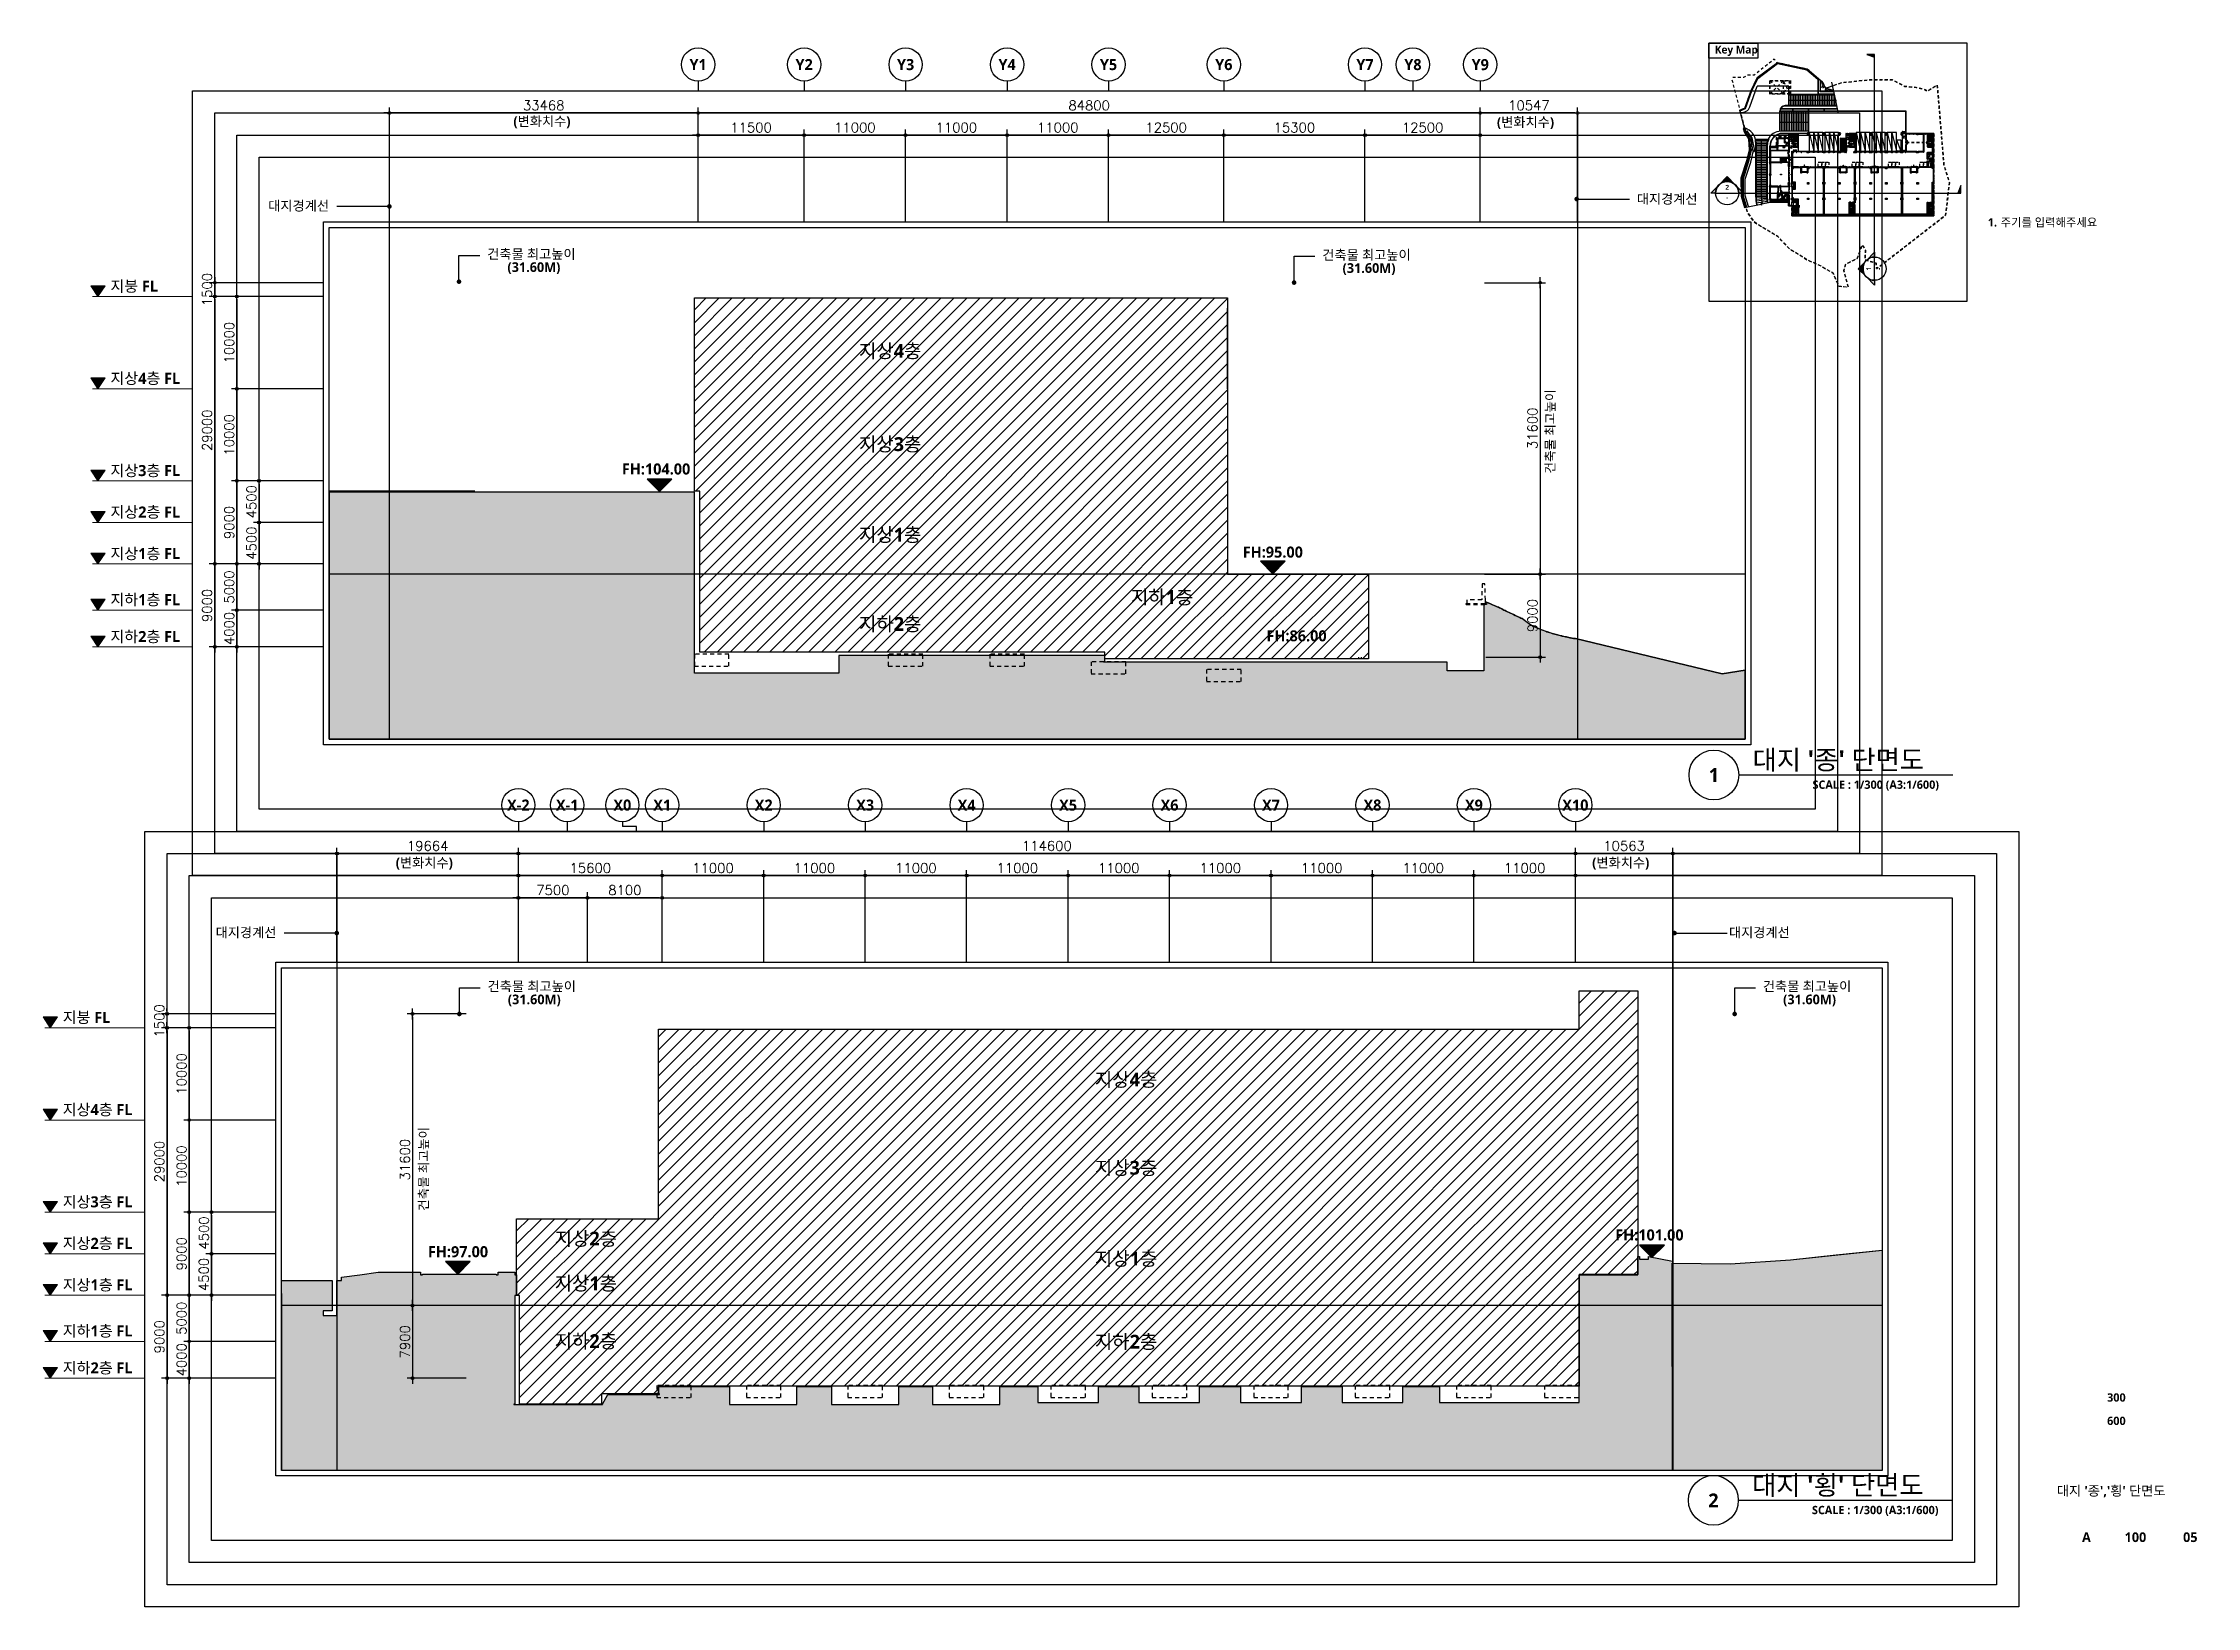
# Model space of a CAD drawing. Header units: millimetres. Extents: x 8456 to 190005487, y 619 to 455456909.
# Drawn here: x 8456 to 241967, y 619 to 170200 of the extents above; entities outside this region: 2.
import ezdxf
from ezdxf.enums import TextEntityAlignment as Align

# ---------------------------------------------------------------- set-up
doc = ezdxf.new("R2010")
doc.units = ezdxf.units.MM
doc.header["$LTSCALE"] = 400
doc.header["$MEASUREMENT"] = 0
doc.header["$PDSIZE"] = -10
for name, pattern in [('ACAD_ISO04W100', [30.5, 24, -3, 0.5, -3]), ('CEN', [62, 60, -1, 0, -1]), ('CENTER', [2, 1.25, -0.25, 0.25, -0.25]), ('CENTER2', [1.125, 0.75, -0.125, 0.125, -0.125]), ('DASHED2', [0.375, 0.25, -0.125]), ('HID', [2, 1.1, -0.9]), ('HIDDEN', [0.375, 0.25, -0.125]), ('PHANTOM2', [31.75, 15.875, -3.175, 3.175, -3.175, 3.175, -3.175]), ('X-REF 평면도(가창리 실시설계)$2$CEN', [62, 60, -1, 0, -1]), ('XA-지하1층평면도$0$CEN', [62, 60, -1, 0, -1]), ('XA-지하1층평면도$0$CEN1', [3.5, 3, -0.25, 0, -0.25]), ('XR-평면도$0$CEN', [62, 60, -1, 0, -1]), ('XR-평면도$0$DIVIDE', [1.25, 0.5, -0.25, 0, -0.25, 0, -0.25]), ('XR-평면도$0$HA01', [1.5, 0.75, -0.75]), ('XR-평면도$0$HID', [2, 1.1, -0.9]), ('지하2층평면도$0$XR-평면도$0$CEN', [62, 60, -1, 0, -1]), ('지하2층평면도$0$XR-평면도$0$HID', [2, 1.1, -0.9]), ('지하2층평면도$0$XR-평면도$0$HIDDEN', [0.375, 0.25, -0.125])]:
    doc.linetypes.add(name, pattern=pattern)
doc.layers.get('0').update_dxf_attribs({"linetype": 'CONTINUOUS'})
doc.layers.get('Defpoints').update_dxf_attribs({"color": 153, "linetype": 'CONTINUOUS'})
for name, color, linetype in [('1-HY', 8, 'CONTINUOUS'), ('A-ANNO-TITL', 7, 'CONTINUOUS'), ('A-DOOR', 4, 'CONTINUOUS'), ('A-FUR2', 4, 'DASHED2'), ('A-PK', 6, 'CONTINUOUS'), ('A-조적해치', 8, 'CONTINUOUS'), ('AA-DOOR', 4, 'CONTINUOUS'), ('AA-DWXM-DOOR', 7, 'CONTINUOUS'), ('AA-FIN2', 6, 'CONTINUOUS'), ('AA-FUR-미설치', 8, 'HID'), ('AA-HAT-타일', 8, 'CONTINUOUS'), ('AA-MKXS', 3, 'CONTINUOUS'), ('AA-MKXX', 3, 'CONTINUOUS'), ('AA-WALL-조적벽', 3, 'CONTINUOUS'), ('AA-WALL-콘크리트', 2, 'CONTINUOUS'), ('AA-WID', 4, 'CONTINUOUS'), ('AA-XXXX-TXT1', 2, 'CONTINUOUS'), ('AA-XXXX-TXT2', 3, 'CONTINUOUS'), ('AA-공통-단열재', 17, 'CONTINUOUS'), ('AA-창호-문', 7, 'CONTINUOUS'), ('AA-창호-창', 4, 'CONTINUOUS'), ('CE-SLOP-FILL', 1, 'CONTINUOUS'), ('CE_SITE_FH', 170, 'CONTINUOUS'), ('CEN', 1, 'CEN'), ('COL', 2, 'CONTINUOUS'), ('elev', 8, 'CONTINUOUS'), ('FIN', 5, 'CONTINUOUS'), ('FIX', 7, 'CONTINUOUS'), ('HID', 3, 'HID'), ('LSMD_CONT_LDREG_41500', 1, 'CONTINUOUS'), ('TOIL', 6, 'CONTINUOUS'), ('WAL', 3, 'CONTINUOUS'), ('WALL', 4, 'CONTINUOUS'), ('WID', 4, 'CONTINUOUS'), ('WINDOW', 7, 'CONTINUOUS'), ('X-REF 평면도(가창리 실시설계)$0$FIX', 7, 'CONTINUOUS'), ('X-REF 평면도(가창리 실시설계)$2$CEN', 1, 'X-REF 평면도(가창리 실시설계)$2$CEN'), ('X-SEC-종$0$A-ST-AXIS-BUB', 7, 'CONTINUOUS'), ('XA-지하1층평면도$0$CEN', 1, 'XA-지하1층평면도$0$CEN'), ('XA-지하1층평면도$0$ELE', 7, 'CONTINUOUS'), ('XREF-PLAN$0$A-FUR1_위생도기', 4, 'CONTINUOUS'), ('석고보드', 4, 'CONTINUOUS'), ('성토옹벽', 6, 'CONTINUOUS'), ('우수홈통', 6, 'CONTINUOUS'), ('저온단열', 160, 'CONTINUOUS'), ('전면공지', 98, 'CONTINUOUS'), ('지적', 7, 'CONTINUOUS'), ('지하1층평면도$0$외벽벽체보강재', 210, 'CONTINUOUS'), ('지하1층평면도$0$하지재', 6, 'CONTINUOUS'), ('지하2층 평면도$0$CON', 2, 'CONTINUOUS'), ('지하2층 평면도$0$ELE4', 4, 'CONTINUOUS'), ('지하2층 평면도$0$HATCH', 8, 'CONTINUOUS'), ('지하2층 평면도$0$k-계단', 4, 'CONTINUOUS'), ('지하2층평면도$0$0-PATT', 252, 'CONTINUOUS'), ('지하2층평면도$0$지상1충돌방지대', 6, 'CONTINUOUS'), ('충돌방지대', 6, 'CONTINUOUS'), ('토목옹벽', 5, 'CONTINUOUS'), ('판넬', 4, 'CONTINUOUS')]:
    doc.layers.add(name, color=color, linetype=linetype)
for name, color, linetype, lineweight in [('A-MARK', 7, 'CONTINUOUS', 15), ('A-MKXS-TEXT1', 3, 'CONTINUOUS', 25), ('LAD-CEN', 1, 'CENTER2', 9), ('LAD-OUTLINE', 7, 'CONTINUOUS', 20), ('LAD-REFERENCE', 7, 'CONTINUOUS', 5), ('LAD-THINLINE', 7, 'CONTINUOUS', 9), ('XR-평면도$0$A-AXIS-LINE', 1, 'XR-평면도$0$CEN', 15), ('XR-평면도$0$A-CNTL', 1, 'XR-평면도$0$CEN', 15), ('XR-평면도$0$A-CONC-LIN1', 2, 'CONTINUOUS', 40), ('XR-평면도$0$A-DWXK-OPEN', 1, 'XR-평면도$0$HID', 15), ('XR-평면도$0$A-DWXM-DOOR', 4, 'CONTINUOUS', 25), ('XR-평면도$0$A-FFXM-FURN1', 8, 'XR-평면도$0$HID', 18), ('XR-평면도$0$A-FLXM-SANI', 6, 'CONTINUOUS', 20), ('XR-평면도$0$A-SSXK-LEAD', 7, 'CONTINUOUS', 25), ('XR-평면도$0$A-SSXM-STAIR', 7, 'CONTINUOUS', 25), ('XR-평면도$0$A-SSXS-HAND', 6, 'CONTINUOUS', 20), ('XR-평면도$0$A-SSXS-NONS', 8, 'CONTINUOUS', 18), ('XR-평면도$0$A-WAXM-BLOC', 3, 'CONTINUOUS', 25), ('XR-평면도$0$A-XXXX-INSL2', 8, 'CONTINUOUS', 18), ('XR-평면도$0$A-XXXX-SYMB', 7, 'CONTINUOUS', 25), ('지하2층평면도$0$0-LIN3', 8, 'CONTINUOUS', 18), ('지하2층평면도$0$0DOOR', 4, 'CONTINUOUS', 25), ('지하2층평면도$0$0FURN1', 8, '지하2층평면도$0$XR-평면도$0$HID', 18), ('지하2층평면도$0$0LINE', 1, '지하2층평면도$0$XR-평면도$0$CEN', 15), ('지하2층평면도$0$0OPEN', 1, '지하2층평면도$0$XR-평면도$0$HID', 15), ('지하2층평면도$0$0PANL', 6, 'CONTINUOUS', 20), ('지하2층평면도$0$0STL', 3, 'CONTINUOUS', 25)]:
    doc.layers.add(name, color=color, linetype=linetype, lineweight=lineweight)
for name, color, linetype, plot in [('AA-TEXT-미표기', 146, 'CONTINUOUS', False), ('Defpoint', 161, 'CONTINUOUS', False), ('G-창호공차', 31, 'CONTINUOUS', False)]:
    doc.layers.add(name, color=color, linetype=linetype, plot=plot)
doc.styles.add('SH_대대리576', font='')
doc.styles.get("Standard").update_dxf_attribs({"font": 'SIMPLEX.shx'})
doc.styles.get('SH_대대리576').set_extended_font_data('NanumGothic', bold=True)
doc.dimstyles.new('SHP 600', dxfattribs={"dimscale": 300, "dimtxt": 3.5, "dimasz": 1, "dimexe": 2, "dimexo": 2, "dimgap": 1, "dimtad": 1, "dimdec": 0, "dimzin": 0, "dimdsep": 46, "dimtxsty": 'Standard', "dimblk": 'DIMDOT', "dimcen": 0.09, "dimclrt": 3, "dimadec": 0, "dimazin": 1, "dimtfac": 1, "dimtdec": 0, "dimtix": 1, "dimtmove": 2, "dimatfit": 0, "dimldrblk": 'DIMDOT', "dimfxl": 1, "dimtfillclr": 3, "dimtolj": 1, "dimtzin": 0, "dimarcsym": 0})

msp = doc.modelspace()

# ---------------------------------------------------------------- texts
at = {"layer": 'A-ANNO-TITL', "style": 'SH_대대리576'}
msp.add_text('1.', height=900, dxfattribs=at).set_placement((219790.2, 150761.1), align=Align.MIDDLE_CENTER)
msp.add_text('주기를 입력해주세요', height=900, dxfattribs=at).set_placement((220690.2, 150761.1), align=Align.MIDDLE_LEFT)
for s, height, p in [('300', 900, (233235.5, 23333.4)), ('600', 900, (233235.5, 20800.2)), ("대지 '종','횡' 단면도", 1050, (232670.3, 13191.8)), ('A', 1050, (229987.6, 8181.3)), ('100', 1050, (235300.8, 8181.3)), ('05', 1050, (241247.3, 8181.3))]:
    msp.add_text(s, height=height, dxfattribs=at).set_placement(p, align=Align.MIDDLE)
at = {"layer": 'AA-XXXX-TXT2', "style": 'SH_대대리576'}
for s, height, p in [('Key Map', 840, (189691.9, 169068.7)), ('(변화치수)', 1050, (59444.2, 161195.5)), ('(변화치수)', 1050, (166076.6, 161104.2)), ('대지경계선', 1050, (32867.1, 152027.8)), ('대지경계선', 1050, (181237.6, 152775.5)), ('건축물 최고높이', 1050, (56605.6, 146804.2)), ('건축물 최고높이', 1050, (147146, 146703.3)), ('(31.60M)', 1050, (58801.5, 145381)), ('(31.60M)', 1050, (149341.9, 145280.2)), ('지붕 FL', 1200, (15755.2, 143243.3)), ('지상4층 ', 1500, (96913.9, 136069.1)), ('지상4층 FL', 1200, (15755.2, 133243.3)), ('지상3층 ', 1500, (96913.9, 125957)), ('지상3층 FL', 1200, (15755.2, 123243.3)), ('FH:104.00', 1200, (71208.3, 123418)), ('지상2층 FL', 1200, (15755.2, 118743.3)), ('지상1층 ', 1500, (96913.9, 116138.7)), ('지상1층 FL', 1200, (15755.2, 114243.3)), ('FH:95.00', 1200, (138521.4, 114402.5)), ('지하1층 FL', 1200, (15755.2, 109243.3)), ('지하1층 ', 1500, (126396.8, 109375.6)), ('지하2층 ', 1500, (96913.9, 106460.2)), ('지하2층 FL', 1200, (15755.2, 105243.3)), ('FH:86.00', 1200, (141090.7, 105322.9)), ('(변화치수)', 1050, (46686.6, 80804.2)), ('(변화치수)', 1050, (176399.8, 80804.2)), ('대지경계선', 1050, (27165.8, 73235.1)), ('대지경계선', 1050, (191235.8, 73235.1)), ('건축물 최고높이', 1050, (56646.3, 67395.9)), ('건축물 최고높이', 1050, (194909, 67395.9)), ('(31.60M)', 1050, (58842.3, 65972.7)), ('(31.60M)', 1050, (197104.9, 65972.7)), ('지붕 FL', 1200, (10585.2, 63945.2)), ('지상4층', 1500, (122487, 57058.5)), ('지상4층 FL', 1200, (10585.2, 53945.2)), ('지상3층', 1500, (122487, 47489.9)), ('지상3층 FL', 1200, (10585.2, 43945.2)), ('지상2층 FL', 1200, (10585.2, 39445.2)), ('FH:97.00', 1200, (50182.3, 38540.9)), ('지상2층', 1500, (63922, 39816)), ('FH:101.00', 1200, (178901.8, 40359.6)), ('지상1층 ', 1500, (122487, 37647.6)), ('지상1층 FL', 1200, (10585.2, 34945.2)), ('지상1층', 1500, (63922, 34963.4)), ('지하1층 FL', 1200, (10585.2, 29945.2)), ('지하2층 ', 1500, (63922, 28692)), ('지하2층 ', 1500, (122487, 28633.2)), ('지하2층 FL', 1200, (10585.2, 25945.2))]:
    msp.add_text(s, height=height, dxfattribs=at).set_placement(p)
for p in [(172342.9, 123518.7), (50208.6, 43551.6)]:
    msp.add_text('건축물 최고높이', height=1000, rotation=90, dxfattribs=at).set_placement(p)
at = {"layer": 'X-SEC-종$0$A-ST-AXIS-BUB', "style": 'SH_대대리576'}
for s, p in [('Y1', (79467.9, 167867.4)), ('Y2', (90967.9, 167867.4)), ('Y3', (101967.9, 167867.4)), ('Y4', (112967.9, 167867.4)), ('Y5', (123967.9, 167867.4)), ('Y6', (136467.9, 167867.4)), ('Y7', (151767.9, 167867.4)), ('Y8', (156967.9, 167867.4)), ('Y9', (164267.9, 167867.4)), ('X-2', (59983.1, 87569.3)), ('X-1', (65283.1, 87569.3)), ('X0', (71260.2, 87569.3)), ('X1', (75583.1, 87569.3)), ('X2', (86583.1, 87569.3)), ('X3', (97583.1, 87569.3)), ('X4', (108583.1, 87569.3)), ('X5', (119583.1, 87569.3)), ('X6', (130583.1, 87569.3)), ('X7', (141583.1, 87569.3)), ('X8', (152583.1, 87569.3)), ('X9', (163583.1, 87569.3)), ('X10', (174583.1, 87569.3))]:
    msp.add_text(s, height=1200, dxfattribs=at).set_placement(p, align=Align.MIDDLE_CENTER)

# ---------------------------------------------------------------- blocks, each defined once
blk = doc.blocks.new('Level - GL_Architecture-538196-단면도-1')
at = {"layer": 'A-MARK'}
blk.add_hatch(color=256, dxfattribs=at).paths.add_polyline_path([(-50936, 1188), (-50144, 0), (-49352, 1188)], flags=0)
for p, q in [((-50936, 1188), (-49352, 1188)), ((-50144, 0), (-50936, 1188)), ((-49352, 1188), (-50144, 0)), ((-39756, 0), (-50744, 0))]:
    blk.add_line(p, q, dxfattribs=at)
blk = doc.blocks.new('*U8')
at = {"layer": 'AA-MKXX'}
blk.add_hatch(color=256, dxfattribs=at).paths.add_polyline_path([(16590, 600), (16380, 0), (16590, 0)])
for points in [[(900, 0), (5900, 0)], [(6200, 0), (6350, 0)], [(11140, 0), (11290, 0)], [(11590, 0), (16590, 0), (16590, 600), (16380, 0)]]:
    blk.add_lwpolyline(points, dxfattribs=at)
blk = doc.blocks.new('*U7')
at = {"layer": 'AA-MKXS'}
h = blk.add_hatch(color=3, dxfattribs=at)
h.paths.add_polyline_path([(-8.5, 0), (-6, 0, -0.198912), (-4.2, 4.2)])
h.paths.add_polyline_path([(6, 0), (8.5, 0), (4.2, 4.2, -0.198912)])
blk.add_hatch(color=3, dxfattribs=at).paths.add_polyline_path([(0, 8.5), (-4.2, 4.2, -0.414214), (4.2, 4.2)])
at = {"layer": 'AA-MKXS', "color": 3, "linetype": 'Continuous', "ltscale": 5}
blk.add_line((-6, 0), (6, 0), dxfattribs=at)
at = {"layer": 'AA-MKXS', "color": 3}
for points in [[(-4.2, 4.2, 0.198912), (-6, 0), (-8.5, 0)], [(4.2, 4.2, 0.414214), (-4.2, 4.2), (0, 8.5)], [(8.5, 0), (6, 0, 0.198912), (4.2, 4.2)]]:
    blk.add_lwpolyline(points, format="xyb", close=True, dxfattribs=at)
at = {"layer": 'AA-MKXS', "color": 3, "linetype": 'Continuous', "ltscale": 5}
blk.add_circle((0, 0), 6, dxfattribs=at)
at = {"layer": 'AA-MKXS', "style": 'SH_대대리576'}
blk.add_attdef('ViewNUM', text='', height=2.5, dxfattribs=at).set_placement((0, 1), align=Align.BOTTOM_CENTER)
blk.add_attdef('SheetNUM', text='', height=2.5, dxfattribs=at).set_placement((0, -1), align=Align.TOP_CENTER)
blk = doc.blocks.new('지하2층평면도$0$XR-평면도$0$$0$A$C3B9B04BD')
at = {"layer": '지하2층평면도$0$0OPEN', "color": 8}
for p, q in [((48, -48), (2, 48)), ((48, 48), (2, -48))]:
    blk.add_line(p, q, dxfattribs=at)
at = {"layer": '지하2층평면도$0$0STL', "color": 8}
for points in [[(0, -50), (50, -50), (50, 50), (0, 50)], [(2, -48), (48, -48), (48, 48), (2, 48)]]:
    blk.add_lwpolyline(points, close=True, dxfattribs=at)
blk = doc.blocks.new('지하2층평면도$0$XR-평면도$0$COLDSEAL')
at = {"layer": '지하2층평면도$0$0DOOR'}
for points in [[(33005171, -18005064, 0.19739899), (33005171, -18005066), (33005177, -18005071, 0.18871049), (33005179, -18005072), (33005185, -18005072), (33005185, -18005071), (33005179, -18005071, -0.18871049), (33005177, -18005070), (33005176, -18005068, -0.61581815), (33005178, -18005065), (33005181, -18005065), (33005181, -18005062), (33005177, -18005062), (33005171, -18005062)], [(33005189, -18005058), (33005173, -18005058), (33005173, -18005060), (33005177, -18005060), (33005177, -18005062), (33005185, -18005062), (33005185, -18005060), (33005189, -18005060)], [(33005212, -18005073), (33005179, -18005071, -0.1834296), (33005177, -18005070, 0.1834296), (33005179, -18005071), (33005185, -18005071), (33005185, -18005072), (33005212, -18005074, 0.98440627), (33005212, -18005073, -0.00057475)], [(33005181, -18005065), (33005181, -18005062), (33005185, -18005062), (33005191, -18005062), (33005193, -18005066, 0.22179762), (33005198, -18005069), (33005226, -18005072, -0.89051889), (33005226, -18005072, -0.09021655), (33005226, -18005072), (33005198, -18005072, -0.22179762), (33005190, -18005068), (33005189, -18005066, 0.26643175), (33005188, -18005065)]]:
    blk.add_hatch(color=8, dxfattribs=at).paths.add_polyline_path(points)
h = blk.add_hatch(color=8, dxfattribs=at)
edge = h.paths.add_edge_path()
edge.add_line((33005235, -18005072), (33005235, -18005073))
edge.add_line((33005235, -18005073), (33005197, -18005069))
edge.add_arc((33005197, -18005068), 1, 226.914651, 263.53256, ccw=False)
edge.add_line((33005197, -18005069), (33005194, -18005066))
edge.add_arc((33005194, -18005065), 1, 190.8667, 226.914651, ccw=False)
edge.add_line((33005193, -18005065), (33005192, -18005060))
edge.add_arc((33005191, -18005060), 1, 10.8667, 49.216383)
edge.add_arc((33005193, -18005058), 2, 311.485912, 229.216383, ccw=False)
edge.add_line((33005195, -18005059), (33005195, -18005061))
edge.add_line((33005195, -18005061), (33005196, -18005065))
edge.add_arc((33005197, -18005064), 1, 197.716653, 223.785229)
edge.add_line((33005196, -18005065), (33005198, -18005067))
edge.add_arc((33005199, -18005066), 1, 223.785229, 263.310226)
edge.add_line((33005199, -18005067), (33005235, -18005072))
at = {"layer": '지하2층평면도$0$0DOOR', "color": 8}
for p, q in [((33005160, -18005054), (33005197, -18005054)), ((33005160, -18005054), (33005160, -18005056)), ((33005170, -18005056), (33005160, -18005056)), ((33005170, -18005056), (33005170, -18005062)), ((33005177, -18005062), (33005171, -18005062)), ((33005190, -18005056), (33005172, -18005056)), ((33005172, -18005056), (33005172, -18005061)), ((33005177, -18005061), (33005172, -18005061)), ((33005175, -18005054), (33005197, -18005054)), ((33005177, -18005062), (33005177, -18005061)), ((33005185, -18005062), (33005185, -18005061)), ((33005190, -18005061), (33005185, -18005061)), ((33005192, -18005062), (33005185, -18005062)), ((33005190, -18005056), (33005190, -18005061)), ((33005190, -18005056), (33005190, -18005061)), ((33005192, -18005062), (33005192, -18005059)), ((33005195, -18005060), (33005195, -18005059)), ((33005195, -18005060), (33005195, -18005059)), ((33005195, -18005060), (33005195, -18005062)), ((33005195, -18005060), (33005195, -18005060)), ((33005195, -18005060), (33005195, -18005060)), ((33005197, -18005062), (33005196, -18005062)), ((33005197, -18005062), (33005197, -18005054))]:
    blk.add_line(p, q, dxfattribs=at)
for centre, radius, start, end in [((33005171, -18005062), 0.5, 180, 270), ((33005193, -18005058), 2.25, 313.542219, 226.457781), ((33005196, -18005062), 0.5, 180, 270), ((33005196, -18005062), 0.5, 180, 270)]:
    blk.add_arc(centre, radius, start, end, dxfattribs=at)
blk = doc.blocks.new('지하2층평면도$0$XR-평면도$0$OHD-2(평)')
at = {"layer": '지하2층평면도$0$0DOOR', "color": 8}
for p, q in [((-203, 26), (-194, 23)), ((-203, 26), (-194, 23)), ((-203, 24), (-194, 21)), ((-203, 24), (-194, 21)), ((-203, 23), (-194, 19)), ((-203, 23), (-194, 19)), ((-203, 21), (-194, 17)), ((-203, 21), (-194, 17)), ((-203, 19), (-194, 15)), ((-203, 19), (-194, 15)), ((-203, 17), (-194, 14)), ((-203, 17), (-194, 14)), ((-203, 15), (-194, 12)), ((-203, 15), (-194, 12)), ((-203, 13), (-194, 10)), ((-203, 13), (-194, 10)), ((-203, 12), (-194, 8)), ((-203, 12), (-194, 8)), ((-203, 10), (-197, 7)), ((-202, 30), (-202, 26)), ((-202, 25), (-202, 24)), ((-202, 24), (-202, 23)), ((-202, 22), (-202, 21)), ((-202, 20), (-202, 19)), ((-202, 18), (-202, 17)), ((-202, 16), (-202, 15)), ((-202, 14), (-202, 13)), ((-202, 13), (-202, 12)), ((-202, 11), (-202, 10)), ((-202, 9), (-202, 0)), ((-197, 26), (-194, 25)), ((-197, 26), (-194, 25)), ((-195, 30), (-195, 25)), ((-195, 25), (-195, 24)), ((-195, 23), (-195, 22)), ((-195, 21), (-195, 20)), ((-195, 19), (-195, 18)), ((-195, 17), (-195, 16)), ((-195, 15), (-195, 14)), ((-195, 14), (-195, 13)), ((-195, 12), (-195, 11)), ((-195, 10), (-195, 9)), ((-195, 8), (-195, 0)), ((2403, 26), (2394, 23)), ((2403, 26), (2394, 23)), ((2397, 26), (2394, 25)), ((2397, 26), (2394, 25)), ((2403, 24), (2394, 21)), ((2403, 24), (2394, 21)), ((2403, 23), (2394, 19)), ((2403, 23), (2394, 19)), ((2403, 21), (2394, 17)), ((2403, 21), (2394, 17)), ((2403, 19), (2394, 15)), ((2403, 19), (2394, 15)), ((2403, 17), (2394, 14)), ((2403, 17), (2394, 14)), ((2403, 15), (2394, 12)), ((2403, 15), (2394, 12)), ((2403, 13), (2394, 10)), ((2403, 13), (2394, 10)), ((2403, 12), (2394, 8)), ((2403, 12), (2394, 8)), ((2395, 30), (2395, 25)), ((2395, 25), (2395, 24)), ((2395, 23), (2395, 22)), ((2395, 21), (2395, 20)), ((2395, 19), (2395, 18)), ((2395, 17), (2395, 16)), ((2395, 15), (2395, 14)), ((2395, 14), (2395, 13)), ((2395, 12), (2395, 11)), ((2395, 10), (2395, 9)), ((2395, 8), (2395, 0)), ((2403, 10), (2397, 7)), ((2402, 30), (2402, 26)), ((2402, 25), (2402, 24)), ((2402, 24), (2402, 23)), ((2402, 22), (2402, 21)), ((2402, 20), (2402, 19)), ((2402, 18), (2402, 17)), ((2402, 16), (2402, 15)), ((2402, 14), (2402, 13)), ((2402, 13), (2402, 12)), ((2402, 11), (2402, 10)), ((2402, 9), (2402, 0)), ((-218, -149), (-218, -108)), ((-208, -149), (-208, -108)), ((-208, -119), (-195, -119)), ((-208, -134), (-195, -134)), ((-204, -5), (-193, -5)), ((-204, -9), (-204, -5)), ((-203, -10), (-194, -10)), ((-201, -9), (-201, -5)), ((-196, -9), (-196, -5)), ((-195, -96), (-195, -20)), ((-195, -99), (-125, -99)), ((-195, -102), (-195, -99)), ((-195, -102), (-125, -102)), ((-195, -117), (-125, -117)), ((-195, -135), (-125, -135)), ((-193, -9), (-193, -5)), ((-184, -135), (-191, -135)), ((-191, -159), (-191, -136)), ((-191, -159), (-179, -159)), ((-191, -159), (-191, -160)), ((-191, -160), (-179, -160)), ((-188, -102), (-188, -117)), ((-188, -135), (-188, -135)), ((-188, -179), (-188, -160)), ((-188, -179), (-131, -179)), ((-180, -109), (-180, -105)), ((-169, -105), (-180, -105)), ((-170, -83), (-179, -86)), ((-170, -83), (-179, -86)), ((-176, -83), (-179, -84)), ((-176, -83), (-179, -84)), ((-170, -84), (-179, -88)), ((-170, -84), (-179, -88)), ((-170, -86), (-179, -90)), ((-170, -86), (-179, -90)), ((-170, -88), (-179, -92)), ((-170, -88), (-179, -92)), ((-170, -90), (-179, -93)), ((-170, -90), (-179, -93)), ((-170, -92), (-179, -95)), ((-170, -92), (-179, -95)), ((-170, -94), (-179, -97)), ((-170, -94), (-179, -97)), ((-170, -95), (-179, -99)), ((-170, -95), (-179, -99)), ((-170, -97), (-179, -101)), ((-170, -97), (-179, -101)), ((-170, -110), (-179, -110)), ((-179, -147), (-179, -160)), ((-179, -147), (-179, -160)), ((-178, -79), (-178, -83)), ((-178, -84), (-178, -85)), ((-178, -86), (-178, -87)), ((-178, -88), (-178, -89)), ((-178, -90), (-178, -91)), ((-178, -92), (-178, -93)), ((-178, -93), (-178, -94)), ((-178, -95), (-178, -96)), ((-178, -97), (-178, -98)), ((-178, -99), (-178, -100)), ((-178, -101), (-178, -102)), ((-177, -109), (-177, -105)), ((-170, -99), (-176, -102)), ((-175, -115), (-175, -64)), ((-175, -147), (-175, -160)), ((-175, -147), (-175, -160)), ((-175, -159), (-165, -159)), ((-175, -160), (-165, -160)), ((-172, -109), (-172, -105)), ((-171, -79), (-171, -83)), ((-171, -83), (-171, -84)), ((-171, -85), (-171, -86)), ((-171, -87), (-171, -88)), ((-171, -89), (-171, -90)), ((-171, -91), (-171, -92)), ((-171, -93), (-171, -94)), ((-171, -94), (-171, -95)), ((-171, -96), (-171, -97)), ((-171, -98), (-171, -99)), ((-171, -100), (-171, -102)), ((-169, -109), (-169, -105)), ((-165, -152), (-165, -178)), ((-165, -160), (-165, -152)), ((-164, -179), (-156, -179)), ((-155, -152), (-155, -178)), ((-154, -160), (-154, -152)), ((-154, -159), (-145, -159)), ((-154, -160), (-145, -160)), ((-150, -109), (-150, -105)), ((-139, -105), (-150, -105)), ((-140, -83), (-149, -86)), ((-140, -83), (-149, -86)), ((-146, -83), (-149, -84)), ((-146, -83), (-149, -84)), ((-140, -84), (-149, -88)), ((-140, -84), (-149, -88)), ((-140, -86), (-149, -90)), ((-140, -86), (-149, -90)), ((-140, -88), (-149, -92)), ((-140, -88), (-149, -92)), ((-140, -90), (-149, -93)), ((-140, -90), (-149, -93)), ((-140, -92), (-149, -95)), ((-140, -92), (-149, -95)), ((-140, -94), (-149, -97)), ((-140, -94), (-149, -97)), ((-140, -95), (-149, -99)), ((-140, -95), (-149, -99)), ((-140, -97), (-149, -101)), ((-140, -97), (-149, -101)), ((-140, -110), (-149, -110)), ((-148, -79), (-148, -83)), ((-148, -84), (-148, -85)), ((-148, -86), (-148, -87)), ((-148, -88), (-148, -89)), ((-148, -90), (-148, -91)), ((-148, -92), (-148, -93)), ((-148, -93), (-148, -94)), ((-148, -95), (-148, -96)), ((-148, -97), (-148, -98)), ((-148, -99), (-148, -100)), ((-148, -101), (-148, -102)), ((-147, -109), (-147, -105)), ((-140, -99), (-146, -102)), ((-145, -115), (-145, -64)), ((-145, -147), (-145, -160)), ((-145, -147), (-145, -160)), ((-142, -109), (-142, -105)), ((-141, -79), (-141, -83)), ((-141, -83), (-141, -84)), ((-141, -85), (-141, -86)), ((-141, -87), (-141, -88)), ((-141, -89), (-141, -90)), ((-141, -91), (-141, -92)), ((-141, -93), (-141, -94)), ((-141, -94), (-141, -95)), ((-141, -96), (-141, -97)), ((-141, -98), (-141, -99)), ((-141, -100), (-141, -102)), ((-141, -147), (-141, -160)), ((-141, -147), (-141, -160)), ((-141, -159), (-128, -159)), ((-141, -160), (-128, -160)), ((-139, -109), (-139, -105)), ((-135, -135), (-129, -135)), ((-131, -102), (-131, -117)), ((-131, -135), (-131, -135)), ((-131, -160), (-131, -179)), ((-128, -159), (-128, -136)), ((-128, -159), (-128, -160)), ((-125, -102), (-125, -99)), ((-125, -119), (-109, -119)), ((-125, -134), (-109, -134)), ((-109, -134), (-109, -119)), ((2309, -134), (2309, -119)), ((2325, -119), (2309, -119)), ((2325, -134), (2309, -134)), ((2395, -99), (2325, -99)), ((2325, -102), (2325, -99)), ((2395, -102), (2325, -102)), ((2395, -117), (2325, -117)), ((2395, -135), (2325, -135)), ((2328, -159), (2328, -136)), ((2341, -159), (2328, -159)), ((2328, -159), (2328, -160)), ((2341, -160), (2328, -160)), ((2335, -135), (2329, -135)), ((2331, -102), (2331, -117)), ((2331, -135), (2331, -135)), ((2331, -160), (2331, -179)), ((2388, -179), (2331, -179)), ((2339, -109), (2339, -105)), ((2339, -105), (2350, -105)), ((2340, -83), (2349, -86)), ((2340, -83), (2349, -86)), ((2340, -84), (2349, -88)), ((2340, -84), (2349, -88)), ((2340, -86), (2349, -90)), ((2340, -86), (2349, -90)), ((2340, -88), (2349, -92)), ((2340, -88), (2349, -92)), ((2340, -90), (2349, -93)), ((2340, -90), (2349, -93)), ((2340, -92), (2349, -95)), ((2340, -92), (2349, -95)), ((2340, -94), (2349, -97)), ((2340, -94), (2349, -97)), ((2340, -95), (2349, -99)), ((2340, -95), (2349, -99)), ((2340, -97), (2349, -101)), ((2340, -97), (2349, -101)), ((2340, -99), (2346, -102)), ((2340, -110), (2349, -110)), ((2341, -79), (2341, -83)), ((2341, -83), (2341, -84)), ((2341, -85), (2341, -86)), ((2341, -87), (2341, -88)), ((2341, -89), (2341, -90)), ((2341, -91), (2341, -92)), ((2341, -93), (2341, -94)), ((2341, -94), (2341, -95)), ((2341, -96), (2341, -97)), ((2341, -98), (2341, -99)), ((2341, -100), (2341, -102)), ((2341, -147), (2341, -160)), ((2341, -147), (2341, -160)), ((2342, -109), (2342, -105)), ((2345, -115), (2345, -64)), ((2345, -147), (2345, -160)), ((2345, -147), (2345, -160)), ((2354, -159), (2345, -159)), ((2354, -160), (2345, -160)), ((2346, -83), (2349, -84)), ((2346, -83), (2349, -84)), ((2347, -109), (2347, -105)), ((2348, -79), (2348, -83)), ((2348, -84), (2348, -85)), ((2348, -86), (2348, -87)), ((2348, -88), (2348, -89)), ((2348, -90), (2348, -91)), ((2348, -92), (2348, -93)), ((2348, -93), (2348, -94)), ((2348, -95), (2348, -96)), ((2348, -97), (2348, -98)), ((2348, -99), (2348, -100)), ((2348, -101), (2348, -102)), ((2350, -109), (2350, -105)), ((2354, -160), (2354, -152)), ((2355, -152), (2355, -178)), ((2364, -179), (2356, -179)), ((2365, -152), (2365, -178)), ((2365, -160), (2365, -152)), ((2375, -159), (2365, -159)), ((2375, -160), (2365, -160)), ((2369, -109), (2369, -105)), ((2369, -105), (2380, -105)), ((2370, -83), (2379, -86)), ((2370, -83), (2379, -86)), ((2370, -84), (2379, -88)), ((2370, -84), (2379, -88)), ((2370, -86), (2379, -90)), ((2370, -86), (2379, -90)), ((2370, -88), (2379, -92)), ((2370, -88), (2379, -92)), ((2370, -90), (2379, -93)), ((2370, -90), (2379, -93)), ((2370, -92), (2379, -95)), ((2370, -92), (2379, -95)), ((2370, -94), (2379, -97)), ((2370, -94), (2379, -97)), ((2370, -95), (2379, -99)), ((2370, -95), (2379, -99)), ((2370, -97), (2379, -101)), ((2370, -97), (2379, -101)), ((2370, -99), (2376, -102)), ((2370, -110), (2379, -110)), ((2371, -79), (2371, -83)), ((2371, -83), (2371, -84)), ((2371, -85), (2371, -86)), ((2371, -87), (2371, -88)), ((2371, -89), (2371, -90)), ((2371, -91), (2371, -92)), ((2371, -93), (2371, -94)), ((2371, -94), (2371, -95)), ((2371, -96), (2371, -97)), ((2371, -98), (2371, -99)), ((2371, -100), (2371, -102)), ((2372, -109), (2372, -105)), ((2375, -115), (2375, -64)), ((2375, -147), (2375, -160)), ((2375, -147), (2375, -160)), ((2376, -83), (2379, -84)), ((2376, -83), (2379, -84)), ((2377, -109), (2377, -105)), ((2378, -79), (2378, -83)), ((2378, -84), (2378, -85)), ((2378, -86), (2378, -87)), ((2378, -88), (2378, -89)), ((2378, -90), (2378, -91)), ((2378, -92), (2378, -93)), ((2378, -93), (2378, -94)), ((2378, -95), (2378, -96)), ((2378, -97), (2378, -98)), ((2378, -99), (2378, -100)), ((2378, -101), (2378, -102)), ((2379, -147), (2379, -160)), ((2379, -147), (2379, -160)), ((2391, -159), (2379, -159)), ((2391, -160), (2379, -160)), ((2380, -109), (2380, -105)), ((2384, -135), (2391, -135)), ((2388, -102), (2388, -117)), ((2388, -135), (2388, -135)), ((2388, -179), (2388, -160)), ((2391, -159), (2391, -136)), ((2391, -159), (2391, -160)), ((2404, -5), (2393, -5)), ((2393, -9), (2393, -5)), ((2403, -10), (2394, -10)), ((2395, -96), (2395, -20)), ((2395, -102), (2395, -99)), ((2408, -119), (2395, -119)), ((2408, -134), (2395, -134)), ((2396, -9), (2396, -5)), ((2401, -9), (2401, -5)), ((2404, -9), (2404, -5)), ((2408, -149), (2408, -108)), ((2418, -149), (2418, -108))]:
    blk.add_line(p, q, dxfattribs=at)
at = {"layer": '지하2층평면도$0$0DOOR', "color": 8, "lineweight": 0}
for p, q in [((2395, -20), (-195, -20)), ((-195, -96), (2395, -96))]:
    blk.add_line(p, q, dxfattribs=at)
at = {"layer": '지하2층평면도$0$0DOOR', "color": 8, "linetype": '지하2층평면도$0$XR-평면도$0$HIDDEN'}
for p, q in [((-195, -119), (-125, -119)), ((-195, -134), (-125, -134)), ((2395, -119), (2325, -119)), ((2395, -134), (2325, -134))]:
    blk.add_line(p, q, dxfattribs=at)
at = {"layer": '지하2층평면도$0$0DOOR', "color": 8, "linetype": '지하2층평면도$0$XR-평면도$0$HID'}
for p, q in [((-195, -119), (-125, -119)), ((-195, -133), (-125, -133)), ((-174, -114), (-180, -114)), ((-180, -114), (-180, -117)), ((-180, -160), (-180, -169)), ((-174, -169), (-180, -169)), ((-174, -114), (-179, -114)), ((-179, -114), (-179, -117)), ((-179, -160), (-179, -169)), ((-179, -169), (-174, -169)), ((-174, -114), (-174, -117)), ((-174, -114), (-174, -117)), ((-174, -160), (-174, -169)), ((-174, -160), (-174, -169)), ((-140, -114), (-146, -114)), ((-146, -114), (-146, -117)), ((-146, -160), (-146, -169)), ((-140, -169), (-146, -169)), ((-140, -114), (-145, -114)), ((-145, -114), (-145, -117)), ((-145, -160), (-145, -169)), ((-145, -169), (-140, -169)), ((-140, -114), (-140, -117)), ((-140, -114), (-140, -117)), ((-140, -160), (-140, -169)), ((-140, -160), (-140, -169)), ((2395, -119), (2325, -119)), ((2395, -133), (2325, -133)), ((2340, -114), (2346, -114)), ((2340, -114), (2345, -114)), ((2340, -114), (2340, -117)), ((2340, -114), (2340, -117)), ((2340, -160), (2340, -169)), ((2340, -160), (2340, -169)), ((2345, -169), (2340, -169)), ((2340, -169), (2346, -169)), ((2345, -114), (2345, -117)), ((2345, -160), (2345, -169)), ((2346, -114), (2346, -117)), ((2346, -160), (2346, -169)), ((2374, -114), (2380, -114)), ((2374, -114), (2379, -114)), ((2374, -114), (2374, -117)), ((2374, -114), (2374, -117)), ((2374, -160), (2374, -169)), ((2374, -160), (2374, -169)), ((2379, -169), (2374, -169)), ((2374, -169), (2380, -169)), ((2379, -114), (2379, -117)), ((2379, -160), (2379, -169)), ((2380, -114), (2380, -117)), ((2380, -160), (2380, -169))]:
    blk.add_line(p, q, dxfattribs=at)
at = {"layer": '지하2층평면도$0$0DOOR', "color": 8}
for points in [[(-202, 27), (-203, 26), (-202, 27)], [(-202, 27), (-203, 26), (-202, 27)], [(-202, 25), (-203, 24), (-202, 25)], [(-202, 25), (-203, 24), (-202, 25)], [(-202, 23), (-203, 23), (-202, 23)], [(-202, 23), (-203, 23), (-202, 23)], [(-202, 21), (-203, 21), (-202, 21)], [(-202, 21), (-203, 21), (-202, 21)], [(-202, 19), (-203, 19), (-202, 20)], [(-202, 19), (-203, 19), (-202, 20)], [(-202, 17), (-203, 17), (-202, 18)], [(-202, 17), (-203, 17), (-202, 18)], [(-202, 16), (-203, 15), (-202, 16)], [(-202, 16), (-203, 15), (-202, 16)], [(-202, 14), (-203, 13), (-202, 14)], [(-202, 14), (-203, 13), (-202, 14)], [(-202, 12), (-203, 12), (-202, 12)], [(-202, 12), (-203, 12), (-202, 12)], [(-196, 7), (-202, 10), (-203, 10), (-202, 9), (-198, 7)], [(-202, 10), (-203, 10), (-202, 10)], [(-202, 28), (-197, 26), (-195, 27), (-198, 29), (-199, 34)], [(-195, 30), (-199, 34), (-202, 30)], [(-195, 24), (-194, 25), (-195, 24)], [(-195, 22), (-194, 23), (-195, 22)], [(-195, 21), (-194, 21), (-195, 20)], [(-195, 19), (-194, 19), (-195, 18)], [(-195, 17), (-194, 17), (-195, 16)], [(-195, 15), (-194, 15), (-195, 15)], [(-195, 13), (-194, 14), (-195, 13)], [(-195, 11), (-194, 12), (-195, 11)], [(-195, 10), (-194, 10), (-195, 9)], [(-195, 8), (-194, 8), (-195, 7)], [(2395, 24), (2394, 25), (2395, 24)], [(2395, 22), (2394, 23), (2395, 22)], [(2395, 21), (2394, 21), (2395, 20)], [(2395, 19), (2394, 19), (2395, 18)], [(2395, 17), (2394, 17), (2395, 16)], [(2395, 15), (2394, 15), (2395, 15)], [(2395, 13), (2394, 14), (2395, 13)], [(2395, 11), (2394, 12), (2395, 11)], [(2395, 10), (2394, 10), (2395, 9)], [(2395, 8), (2394, 8), (2395, 7)], [(2402, 28), (2397, 26), (2395, 27), (2398, 29), (2399, 34)], [(2395, 30), (2399, 34), (2402, 30)], [(2396, 7), (2402, 10), (2403, 10), (2402, 9), (2398, 7)], [(2402, 27), (2403, 26), (2402, 27)], [(2402, 27), (2403, 26), (2402, 27)], [(2402, 25), (2403, 24), (2402, 25)], [(2402, 25), (2403, 24), (2402, 25)], [(2402, 23), (2403, 23), (2402, 23)], [(2402, 23), (2403, 23), (2402, 23)], [(2402, 21), (2403, 21), (2402, 21)], [(2402, 21), (2403, 21), (2402, 21)], [(2402, 19), (2403, 19), (2402, 20)], [(2402, 19), (2403, 19), (2402, 20)], [(2402, 17), (2403, 17), (2402, 18)], [(2402, 17), (2403, 17), (2402, 18)], [(2402, 16), (2403, 15), (2402, 16)], [(2402, 16), (2403, 15), (2402, 16)], [(2402, 14), (2403, 13), (2402, 14)], [(2402, 14), (2403, 13), (2402, 14)], [(2402, 12), (2403, 12), (2402, 12)], [(2402, 12), (2403, 12), (2402, 12)], [(2402, 10), (2403, 10), (2402, 10)], [(-178, -85), (-179, -84), (-178, -85)], [(-178, -86), (-179, -86), (-178, -87)], [(-178, -88), (-179, -88), (-178, -89)], [(-178, -90), (-179, -90), (-178, -90)], [(-178, -92), (-179, -92), (-178, -92)], [(-178, -94), (-179, -93), (-178, -94)], [(-178, -96), (-179, -95), (-178, -96)], [(-178, -97), (-179, -97), (-178, -98)], [(-178, -99), (-179, -99), (-178, -100)], [(-178, -101), (-179, -101), (-178, -101)], [(-178, -79), (-175, -74), (-171, -79)], [(-171, -81), (-176, -83), (-178, -82), (-175, -79), (-175, -74)], [(-177, -102), (-171, -99), (-170, -99), (-171, -100), (-175, -102)], [(-171, -82), (-170, -83), (-171, -82)], [(-171, -82), (-170, -83), (-171, -82)], [(-171, -84), (-170, -84), (-171, -84)], [(-171, -84), (-170, -84), (-171, -84)], [(-171, -86), (-170, -86), (-171, -85)], [(-171, -86), (-170, -86), (-171, -85)], [(-171, -88), (-170, -88), (-171, -87)], [(-171, -88), (-170, -88), (-171, -87)], [(-171, -90), (-170, -90), (-171, -89)], [(-171, -90), (-170, -90), (-171, -89)], [(-171, -91), (-170, -92), (-171, -91)], [(-171, -91), (-170, -92), (-171, -91)], [(-171, -93), (-170, -94), (-171, -93)], [(-171, -93), (-170, -94), (-171, -93)], [(-171, -95), (-170, -95), (-171, -95)], [(-171, -95), (-170, -95), (-171, -95)], [(-171, -97), (-170, -97), (-171, -96)], [(-171, -97), (-170, -97), (-171, -96)], [(-171, -99), (-170, -99), (-171, -98)], [(-148, -85), (-149, -84), (-148, -85)], [(-148, -86), (-149, -86), (-148, -87)], [(-148, -88), (-149, -88), (-148, -89)], [(-148, -90), (-149, -90), (-148, -90)], [(-148, -92), (-149, -92), (-148, -92)], [(-148, -94), (-149, -93), (-148, -94)], [(-148, -96), (-149, -95), (-148, -96)], [(-148, -97), (-149, -97), (-148, -98)], [(-148, -99), (-149, -99), (-148, -100)], [(-148, -101), (-149, -101), (-148, -101)], [(-148, -79), (-145, -74), (-141, -79)], [(-141, -81), (-146, -83), (-148, -82), (-145, -79), (-145, -74)], [(-147, -102), (-141, -99), (-140, -99), (-141, -100), (-145, -102)], [(-141, -82), (-140, -83), (-141, -82)], [(-141, -82), (-140, -83), (-141, -82)], [(-141, -84), (-140, -84), (-141, -84)], [(-141, -84), (-140, -84), (-141, -84)], [(-141, -86), (-140, -86), (-141, -85)], [(-141, -86), (-140, -86), (-141, -85)], [(-141, -88), (-140, -88), (-141, -87)], [(-141, -88), (-140, -88), (-141, -87)], [(-141, -90), (-140, -90), (-141, -89)], [(-141, -90), (-140, -90), (-141, -89)], [(-141, -91), (-140, -92), (-141, -91)], [(-141, -91), (-140, -92), (-141, -91)], [(-141, -93), (-140, -94), (-141, -93)], [(-141, -93), (-140, -94), (-141, -93)], [(-141, -95), (-140, -95), (-141, -95)], [(-141, -95), (-140, -95), (-141, -95)], [(-141, -97), (-140, -97), (-141, -96)], [(-141, -97), (-140, -97), (-141, -96)], [(-141, -99), (-140, -99), (-141, -98)], [(2341, -82), (2340, -83), (2341, -82)], [(2341, -82), (2340, -83), (2341, -82)], [(2341, -84), (2340, -84), (2341, -84)], [(2341, -84), (2340, -84), (2341, -84)], [(2341, -86), (2340, -86), (2341, -85)], [(2341, -86), (2340, -86), (2341, -85)], [(2341, -88), (2340, -88), (2341, -87)], [(2341, -88), (2340, -88), (2341, -87)], [(2341, -90), (2340, -90), (2341, -89)], [(2341, -90), (2340, -90), (2341, -89)], [(2341, -91), (2340, -92), (2341, -91)], [(2341, -91), (2340, -92), (2341, -91)], [(2341, -93), (2340, -94), (2341, -93)], [(2341, -93), (2340, -94), (2341, -93)], [(2341, -95), (2340, -95), (2341, -95)], [(2341, -95), (2340, -95), (2341, -95)], [(2341, -97), (2340, -97), (2341, -96)], [(2341, -97), (2340, -97), (2341, -96)], [(2341, -99), (2340, -99), (2341, -98)], [(2347, -102), (2341, -99), (2340, -99), (2341, -100), (2345, -102)], [(2348, -79), (2345, -74), (2341, -79)], [(2341, -81), (2346, -83), (2348, -82), (2345, -79), (2345, -74)], [(2348, -85), (2349, -84), (2348, -85)], [(2348, -86), (2349, -86), (2348, -87)], [(2348, -88), (2349, -88), (2348, -89)], [(2348, -90), (2349, -90), (2348, -90)], [(2348, -92), (2349, -92), (2348, -92)], [(2348, -94), (2349, -93), (2348, -94)], [(2348, -96), (2349, -95), (2348, -96)], [(2348, -97), (2349, -97), (2348, -98)], [(2348, -99), (2349, -99), (2348, -100)], [(2348, -101), (2349, -101), (2348, -101)], [(2371, -82), (2370, -83), (2371, -82)], [(2371, -82), (2370, -83), (2371, -82)], [(2371, -84), (2370, -84), (2371, -84)], [(2371, -84), (2370, -84), (2371, -84)], [(2371, -86), (2370, -86), (2371, -85)], [(2371, -86), (2370, -86), (2371, -85)], [(2371, -88), (2370, -88), (2371, -87)], [(2371, -88), (2370, -88), (2371, -87)], [(2371, -90), (2370, -90), (2371, -89)], [(2371, -90), (2370, -90), (2371, -89)], [(2371, -91), (2370, -92), (2371, -91)], [(2371, -91), (2370, -92), (2371, -91)], [(2371, -93), (2370, -94), (2371, -93)], [(2371, -93), (2370, -94), (2371, -93)], [(2371, -95), (2370, -95), (2371, -95)], [(2371, -95), (2370, -95), (2371, -95)], [(2371, -97), (2370, -97), (2371, -96)], [(2371, -97), (2370, -97), (2371, -96)], [(2371, -99), (2370, -99), (2371, -98)], [(2377, -102), (2371, -99), (2370, -99), (2371, -100), (2375, -102)], [(2378, -79), (2375, -74), (2371, -79)], [(2371, -81), (2376, -83), (2378, -82), (2375, -79), (2375, -74)], [(2378, -85), (2379, -84), (2378, -85)], [(2378, -86), (2379, -86), (2378, -87)], [(2378, -88), (2379, -88), (2378, -89)], [(2378, -90), (2379, -90), (2378, -90)], [(2378, -92), (2379, -92), (2378, -92)], [(2378, -94), (2379, -93), (2378, -94)], [(2378, -96), (2379, -95), (2378, -96)], [(2378, -97), (2379, -97), (2378, -98)], [(2378, -99), (2379, -99), (2378, -100)], [(2378, -101), (2379, -101), (2378, -101)]]:
    blk.add_lwpolyline(points, dxfattribs=at)
for points in [[(-194, 23), (-195, 24), (-202, 26), (-203, 26), (-202, 25), (-195, 23)], [(-194, 21), (-195, 22), (-202, 24), (-203, 24), (-202, 24), (-195, 21)], [(-194, 19), (-195, 20), (-202, 23), (-203, 23), (-202, 22), (-195, 19)], [(-194, 17), (-195, 18), (-202, 21), (-203, 21), (-202, 20), (-195, 17)], [(-194, 15), (-195, 16), (-202, 19), (-203, 19), (-202, 18), (-195, 15)], [(-194, 14), (-195, 14), (-202, 17), (-203, 17), (-202, 16), (-195, 14)], [(-194, 12), (-195, 13), (-202, 15), (-203, 15), (-202, 14), (-195, 12)], [(-194, 10), (-195, 11), (-202, 13), (-203, 13), (-202, 13), (-195, 10)], [(-194, 8), (-195, 9), (-202, 12), (-203, 12), (-202, 11), (-195, 8)], [(-194, 25), (-195, 25), (-196, 26), (-197, 26), (-196, 25), (-195, 25)], [(2394, 23), (2395, 24), (2402, 26), (2403, 26), (2402, 25), (2395, 23)], [(2394, 25), (2395, 25), (2396, 26), (2397, 26), (2396, 25), (2395, 25)], [(2394, 21), (2395, 22), (2402, 24), (2403, 24), (2402, 24), (2395, 21)], [(2394, 19), (2395, 20), (2402, 23), (2403, 23), (2402, 22), (2395, 19)], [(2394, 17), (2395, 18), (2402, 21), (2403, 21), (2402, 20), (2395, 17)], [(2394, 15), (2395, 16), (2402, 19), (2403, 19), (2402, 18), (2395, 15)], [(2394, 14), (2395, 14), (2402, 17), (2403, 17), (2402, 16), (2395, 14)], [(2394, 12), (2395, 13), (2402, 15), (2403, 15), (2402, 14), (2395, 12)], [(2394, 10), (2395, 11), (2402, 13), (2403, 13), (2402, 13), (2395, 10)], [(2394, 8), (2395, 9), (2402, 12), (2403, 12), (2402, 11), (2395, 8)], [(-194, -5), (-203, -5), (-208, -2), (-190, -2)], [(-190, -2), (-208, -2), (-208, -2), (-190, -2)], [(-184, -102), (-166, -102), (-166, -102), (-184, -102)], [(-179, -105), (-170, -105), (-166, -102), (-184, -102)], [(-179, -86), (-178, -85), (-171, -83), (-170, -83), (-171, -83), (-178, -86)], [(-179, -84), (-178, -83), (-177, -83), (-176, -83), (-177, -84), (-178, -84)], [(-179, -88), (-178, -87), (-171, -84), (-170, -84), (-171, -85), (-178, -88)], [(-179, -90), (-178, -89), (-171, -86), (-170, -86), (-171, -87), (-178, -90)], [(-179, -92), (-178, -91), (-171, -88), (-170, -88), (-171, -89), (-178, -92)], [(-179, -93), (-178, -93), (-171, -90), (-170, -90), (-171, -91), (-178, -93)], [(-179, -95), (-178, -94), (-171, -92), (-170, -92), (-171, -93), (-178, -95)], [(-179, -97), (-178, -96), (-171, -94), (-170, -94), (-171, -94), (-178, -97)], [(-179, -99), (-178, -98), (-171, -95), (-170, -95), (-171, -96), (-178, -99)], [(-179, -101), (-178, -100), (-171, -97), (-170, -97), (-171, -98), (-178, -101)], [(-154, -102), (-136, -102), (-136, -102), (-154, -102)], [(-149, -105), (-140, -105), (-136, -102), (-154, -102)], [(-149, -86), (-148, -85), (-141, -83), (-140, -83), (-141, -83), (-148, -86)], [(-149, -84), (-148, -83), (-147, -83), (-146, -83), (-147, -84), (-148, -84)], [(-149, -88), (-148, -87), (-141, -84), (-140, -84), (-141, -85), (-148, -88)], [(-149, -90), (-148, -89), (-141, -86), (-140, -86), (-141, -87), (-148, -90)], [(-149, -92), (-148, -91), (-141, -88), (-140, -88), (-141, -89), (-148, -92)], [(-149, -93), (-148, -93), (-141, -90), (-140, -90), (-141, -91), (-148, -93)], [(-149, -95), (-148, -94), (-141, -92), (-140, -92), (-141, -93), (-148, -95)], [(-149, -97), (-148, -96), (-141, -94), (-140, -94), (-141, -94), (-148, -97)], [(-149, -99), (-148, -98), (-141, -95), (-140, -95), (-141, -96), (-148, -99)], [(-149, -101), (-148, -100), (-141, -97), (-140, -97), (-141, -98), (-148, -101)], [(2354, -102), (2336, -102), (2336, -102), (2354, -102)], [(2349, -105), (2340, -105), (2336, -102), (2354, -102)], [(2349, -86), (2348, -85), (2341, -83), (2340, -83), (2341, -83), (2348, -86)], [(2349, -88), (2348, -87), (2341, -84), (2340, -84), (2341, -85), (2348, -88)], [(2349, -90), (2348, -89), (2341, -86), (2340, -86), (2341, -87), (2348, -90)], [(2349, -92), (2348, -91), (2341, -88), (2340, -88), (2341, -89), (2348, -92)], [(2349, -93), (2348, -93), (2341, -90), (2340, -90), (2341, -91), (2348, -93)], [(2349, -95), (2348, -94), (2341, -92), (2340, -92), (2341, -93), (2348, -95)], [(2349, -97), (2348, -96), (2341, -94), (2340, -94), (2341, -94), (2348, -97)], [(2349, -99), (2348, -98), (2341, -95), (2340, -95), (2341, -96), (2348, -99)], [(2349, -101), (2348, -100), (2341, -97), (2340, -97), (2341, -98), (2348, -101)], [(2349, -84), (2348, -83), (2347, -83), (2346, -83), (2347, -84), (2348, -84)], [(2384, -102), (2366, -102), (2366, -102), (2384, -102)], [(2379, -105), (2370, -105), (2366, -102), (2384, -102)], [(2379, -86), (2378, -85), (2371, -83), (2370, -83), (2371, -83), (2378, -86)], [(2379, -88), (2378, -87), (2371, -84), (2370, -84), (2371, -85), (2378, -88)], [(2379, -90), (2378, -89), (2371, -86), (2370, -86), (2371, -87), (2378, -90)], [(2379, -92), (2378, -91), (2371, -88), (2370, -88), (2371, -89), (2378, -92)], [(2379, -93), (2378, -93), (2371, -90), (2370, -90), (2371, -91), (2378, -93)], [(2379, -95), (2378, -94), (2371, -92), (2370, -92), (2371, -93), (2378, -95)], [(2379, -97), (2378, -96), (2371, -94), (2370, -94), (2371, -94), (2378, -97)], [(2379, -99), (2378, -98), (2371, -95), (2370, -95), (2371, -96), (2378, -99)], [(2379, -101), (2378, -100), (2371, -97), (2370, -97), (2371, -98), (2378, -101)], [(2379, -84), (2378, -83), (2377, -83), (2376, -83), (2377, -84), (2378, -84)], [(2394, -5), (2403, -5), (2408, -2), (2390, -2)], [(2390, -2), (2408, -2), (2408, -2), (2390, -2)]]:
    blk.add_lwpolyline(points, close=True, dxfattribs=at)
for centre, radius in [((-160, -145), 9), ((-160, -145), 8.5), ((2360, -145), 9), ((2360, -145), 8.5)]:
    blk.add_circle(centre, radius, dxfattribs=at)
for centre, radius, start, end in [((-213, -108), 5, 0, 180), ((-213, -149), 5, 180, 0), ((-202, -8), 1.86, 226.966201, 313.033799), ((-199, -2), 7.61, 249.119486, 290.880514), ((-195, -8), 1.86, 226.966201, 313.033799), ((-60, -126), 135, 176.063797, 183.936203), ((-190, -136), 1, 104.09693, 180), ((-179, -108), 1.86, 226.966201, 313.033799), ((-177, -147), 1.8, 90, 180), ((-177, -147), 2, 90, 180), ((-175, -102), 7.61, 249.119486, 290.880514), ((-177, -147), 2, 0, 90), ((-177, -147), 1.8, 0, 90), ((-171, -108), 1.86, 226.966201, 313.033799), ((-164, -178), 1, 180, 270), ((-156, -178), 1, 270, 0), ((-149, -108), 1.86, 226.966201, 313.033799), ((-145, -102), 7.61, 249.119486, 290.880514), ((-143, -147), 2, 90, 180), ((-143, -147), 1.8, 90, 180), ((-143, -147), 1.8, 0, 90), ((-143, -147), 2, 0, 90), ((-141, -108), 1.86, 226.966201, 313.033799), ((-129, -136), 1, 0, 75.90307), ((-259, -126), 135, 356.063797, 3.936203), ((2459, -126), 135, 176.063797, 183.936203), ((2329, -136), 1, 104.09693, 180), ((2341, -108), 1.86, 226.966201, 313.033799), ((2343, -147), 1.8, 90, 180), ((2343, -147), 2, 90, 180), ((2345, -102), 7.61, 249.119486, 290.880514), ((2343, -147), 2, 0, 90), ((2343, -147), 1.8, 0, 90), ((2349, -108), 1.86, 226.966201, 313.033799), ((2356, -178), 1, 180, 270), ((2364, -178), 1, 270, 0), ((2371, -108), 1.86, 226.966201, 313.033799), ((2375, -102), 7.61, 249.119486, 290.880514), ((2377, -147), 2, 90, 180), ((2377, -147), 1.8, 90, 180), ((2379, -108), 1.86, 226.966201, 313.033799), ((2377, -147), 1.8, 0, 90), ((2377, -147), 2, 0, 90), ((2390, -136), 1, 0, 75.90307), ((2395, -8), 1.86, 226.966201, 313.033799), ((2260, -126), 135, 356.063797, 3.936203), ((2399, -2), 7.61, 249.119486, 290.880514), ((2402, -8), 1.86, 226.966201, 313.033799), ((2413, -108), 5, 0, 180), ((2413, -149), 5, 180, 0)]:
    blk.add_arc(centre, radius, start, end, dxfattribs=at)
at = {"layer": '지하2층평면도$0$0OPEN', "color": 8}
for p, q in [((-246, 4), (-154, 46)), ((-154, 4), (-246, 46)), ((2446, 4), (2354, 46)), ((2354, 4), (2446, 46))]:
    blk.add_line(p, q, dxfattribs=at)
at = {"layer": '지하2층평면도$0$0STL', "color": 8}
for p, q in [((-225, 0), (-225, -149)), ((-223, -149), (-225, -149)), ((-223, -149), (-223, -2)), ((-223, -2), (-187, -2)), ((-203, -99), (-223, -99)), ((-223, -149), (-218, -159)), ((-203, -102), (-220, -102)), ((-220, -148), (-220, -102)), ((-220, -148), (-216, -156)), ((-208, -159), (-218, -159)), ((-210, -156), (-216, -156)), ((-207, -149), (-210, -156)), ((-203, -149), (-208, -159)), ((-203, -149), (-207, -149)), ((-203, -102), (-203, -99)), ((-200, -99), (-200, -17)), ((-200, -17), (-125, -17)), ((-200, -99), (-125, -99)), ((-196, -96), (-196, -20)), ((-125, -20), (-196, -20)), ((-125, -96), (-196, -96)), ((-187, -2), (-187, 0)), ((-125, -17), (-125, -20)), ((-125, -99), (-125, -96)), ((2400, -17), (2325, -17)), ((2325, -17), (2325, -20)), ((2396, -20), (2325, -20)), ((2325, -99), (2325, -96)), ((2325, -96), (2396, -96)), ((2400, -99), (2325, -99)), ((2387, -2), (2387, 0)), ((2423, -2), (2387, -2)), ((2396, -96), (2396, -20)), ((2400, -99), (2400, -17)), ((2403, -99), (2423, -99)), ((2403, -102), (2403, -99)), ((2403, -102), (2420, -102)), ((2403, -149), (2408, -159)), ((2403, -149), (2407, -149)), ((2407, -149), (2410, -156)), ((2408, -159), (2418, -159)), ((2410, -156), (2416, -156)), ((2420, -148), (2416, -156)), ((2423, -149), (2418, -159)), ((2420, -148), (2420, -102)), ((2423, -149), (2423, -2)), ((2423, -149), (2425, -149)), ((2425, 0), (2425, -149))]:
    blk.add_line(p, q, dxfattribs=at)
for points in [[(-150, 0), (-150, 50), (-250, 50), (-250, 0)], [(2350, 0), (2350, 50), (2450, 50), (2450, 0)]]:
    blk.add_lwpolyline(points, close=True, dxfattribs=at)
for points in [[(-152, 4), (-152, 46, 0.41421356), (-154, 48), (-246, 48, 0.41421356), (-248, 46), (-248, 4, 0.41421356), (-246, 2), (-154, 2, 0.41421356)], [(2352, 4), (2352, 46, -0.41421356), (2354, 48), (2446, 48, -0.41421356), (2448, 46), (2448, 4, -0.41421356), (2446, 2), (2354, 2, -0.41421356)]]:
    blk.add_lwpolyline(points, format="xyb", close=True, dxfattribs=at)
at = {"layer": '지하2층평면도$0$0DOOR', "color": 252, "true_color": 0x939598}
blk.add_blockref('지하2층평면도$0$XR-평면도$0$COLDSEAL', (-33005297, 18005054), dxfattribs=at)
at = {"layer": '지하2층평면도$0$0DOOR', "color": 252, "true_color": 0x939598, "xscale": -1}
blk.add_blockref('지하2층평면도$0$XR-평면도$0$COLDSEAL', (33007499, 18005054), dxfattribs=at)
blk = doc.blocks.new('A$C2DB436D3')
at = {"layer": '지하2층평면도$0$0-PATT', "ltscale": 0.002}
h = blk.add_hatch(dxfattribs=at)
h.set_pattern_fill('AR-SAND', color=8, scale=0.22, angle=180, style=0)
h.set_pattern_definition([(217.5, (4715745.517, -11189004.172), (0.352006885, -10.767091221), [0, -8.49376, 0, -9.4996, 0, -9.0805]), (187.5, (4715745.517, -11189004.172), (-9.889512229, -15.770152213), [0, -4.58216, 0, -7.65556, 0, -2.9337]), (147.5, (4715752.39, -11189004.172), (-17.401832145, -0.031618063), [0, -2.794, 0, -10.0584, 0, -13.1318]), (137.5, (4715752.39, -11189004.172), (-16.798241954, -4.904445112), [0, -1.397, 0, -6.59384, 0, -7.5438])])
h.paths.add_polyline_path([(11929, 21109, 0.4142136), (11927, 21107), (11927, 21061), (11993, 21061), (11993, 21107, 0.4142136), (11991, 21109)])
h = blk.add_hatch(dxfattribs=at)
h.set_pattern_fill('AR-HBONE', color=8, scale=0.022, angle=180, style=0)
h.set_pattern_definition([(225, (4715540.1153, -11188972.3098), (-4e-15, -3.1610501546), [6.7056, -2.2352]), (315, (4715538.5347, -11188973.8903), (-4e-15, -3.1610501546), [6.7056, -2.2352])])
h.paths.add_polyline_path([(11927, 21065), (11993, 21065), (11993, 21058), (11927, 21058)])
h = blk.add_hatch(dxfattribs=at)
h.set_pattern_fill('AR-SAND', color=8, scale=0.22, angle=180, style=0)
h.set_pattern_definition([(217.5, (4714348.368, -11189004.172), (0.352006885, -10.767091221), [0, -8.49376, 0, -9.4996, 0, -9.0805]), (187.5, (4714348.368, -11189004.172), (-9.889512229, -15.770152213), [0, -4.58216, 0, -7.65556, 0, -2.9337]), (147.5, (4714355.241, -11189004.172), (-17.401832145, -0.031618063), [0, -2.794, 0, -10.0584, 0, -13.1318]), (137.5, (4714355.241, -11189004.172), (-16.798241954, -4.904445112), [0, -1.397, 0, -6.59384, 0, -7.5438])])
h.paths.add_polyline_path([(12586, 21109, -0.4142136), (12588, 21107), (12588, 21061), (12522, 21061), (12522, 21107, -0.4142136), (12524, 21109)])
h = blk.add_hatch(dxfattribs=at)
h.set_pattern_fill('AR-HBONE', color=8, scale=0.022, angle=180, style=0)
h.set_pattern_definition([(225, (4714142.966, -11188972.3098), (-4e-15, -3.1610501546), [6.7056, -2.2352]), (315, (4714141.3855, -11188973.8903), (-4e-15, -3.1610501546), [6.7056, -2.2352])])
h.paths.add_polyline_path([(12588, 21065), (12522, 21065), (12522, 21058), (12588, 21058)])
h = blk.add_hatch(dxfattribs=at)
h.set_pattern_fill('AR-SAND', color=8, scale=0.22, angle=180, style=0)
h.set_pattern_definition([(217.5, (4715273.395, -11189004.172), (0.352006885, -10.767091221), [0, -8.49376, 0, -9.4996, 0, -9.0805]), (187.5, (4715273.395, -11189004.172), (-9.889512229, -15.770152213), [0, -4.58216, 0, -7.65556, 0, -2.9337]), (147.5, (4715280.268, -11189004.172), (-17.401832145, -0.031618063), [0, -2.794, 0, -10.0584, 0, -13.1318]), (137.5, (4715280.268, -11189004.172), (-16.798241954, -4.904445112), [0, -1.397, 0, -6.59384, 0, -7.5438])])
h.paths.add_polyline_path([(12717, 21109, -0.4142136), (12719, 21107), (12719, 21061), (12653, 21061), (12653, 21107, -0.4142136), (12655, 21109)])
h = blk.add_hatch(dxfattribs=at)
h.set_pattern_fill('AR-HBONE', color=8, scale=0.022, angle=180, style=0)
h.set_pattern_definition([(225, (4715067.9927, -11188972.3098), (-4e-15, -3.1610501546), [6.7056, -2.2352]), (315, (4715066.4122, -11188973.8903), (-4e-15, -3.1610501546), [6.7056, -2.2352])])
h.paths.add_polyline_path([(12719, 21065), (12653, 21065), (12653, 21058), (12719, 21058)])
h = blk.add_hatch(dxfattribs=at)
h.set_pattern_fill('AR-SAND', color=8, scale=0.22, angle=180, style=0)
h.set_pattern_definition([(217.5, (4715096.368, -11189004.172), (0.352006885, -10.767091221), [0, -8.49376, 0, -9.4996, 0, -9.0805]), (187.5, (4715096.368, -11189004.172), (-9.889512229, -15.770152213), [0, -4.58216, 0, -7.65556, 0, -2.9337]), (147.5, (4715103.241, -11189004.172), (-17.401832145, -0.031618063), [0, -2.794, 0, -10.0584, 0, -13.1318]), (137.5, (4715103.241, -11189004.172), (-16.798241954, -4.904445112), [0, -1.397, 0, -6.59384, 0, -7.5438])])
h.paths.add_polyline_path([(13334, 21109, -0.4142136), (13336, 21107), (13336, 21061), (13270, 21061), (13270, 21107, -0.4142136), (13272, 21109)])
h = blk.add_hatch(dxfattribs=at)
h.set_pattern_fill('AR-HBONE', color=8, scale=0.022, angle=180, style=0)
h.set_pattern_definition([(225, (4714890.966, -11188972.3098), (-4e-15, -3.1610501546), [6.7056, -2.2352]), (315, (4714889.3855, -11188973.8903), (-4e-15, -3.1610501546), [6.7056, -2.2352])])
h.paths.add_polyline_path([(13336, 21065), (13270, 21065), (13270, 21058), (13336, 21058)])
h = blk.add_hatch(dxfattribs=at)
h.set_pattern_fill('AR-SAND', color=8, scale=0.22, angle=180, style=0)
h.set_pattern_definition([(217.5, (4715999.395, -11189004.172), (0.352006885, -10.767091221), [0, -8.49376, 0, -9.4996, 0, -9.0805]), (187.5, (4715999.395, -11189004.172), (-9.889512229, -15.770152213), [0, -4.58216, 0, -7.65556, 0, -2.9337]), (147.5, (4716006.268, -11189004.172), (-17.401832145, -0.031618063), [0, -2.794, 0, -10.0584, 0, -13.1318]), (137.5, (4716006.268, -11189004.172), (-16.798241954, -4.904445112), [0, -1.397, 0, -6.59384, 0, -7.5438])])
h.paths.add_polyline_path([(13443, 21109, -0.4142136), (13445, 21107), (13445, 21061), (13379, 21061), (13379, 21107, -0.4142136), (13381, 21109)])
h = blk.add_hatch(dxfattribs=at)
h.set_pattern_fill('AR-HBONE', color=8, scale=0.022, angle=180, style=0)
h.set_pattern_definition([(225, (4715793.9927, -11188972.3098), (-4e-15, -3.1610501546), [6.7056, -2.2352]), (315, (4715792.4122, -11188973.8903), (-4e-15, -3.1610501546), [6.7056, -2.2352])])
h.paths.add_polyline_path([(13445, 21065), (13379, 21065), (13379, 21058), (13445, 21058)])
h = blk.add_hatch(dxfattribs=at)
h.set_pattern_fill('AR-SAND', color=8, scale=0.22, angle=180, style=0)
h.set_pattern_definition([(217.5, (4715800.368, -11189004.172), (0.352006885, -10.767091221), [0, -8.49376, 0, -9.4996, 0, -9.0805]), (187.5, (4715800.368, -11189004.172), (-9.889512229, -15.770152213), [0, -4.58216, 0, -7.65556, 0, -2.9337]), (147.5, (4715807.241, -11189004.172), (-17.401832145, -0.031618063), [0, -2.794, 0, -10.0584, 0, -13.1318]), (137.5, (4715807.241, -11189004.172), (-16.798241954, -4.904445112), [0, -1.397, 0, -6.59384, 0, -7.5438])])
h.paths.add_polyline_path([(14038, 21109, -0.4142136), (14040, 21107), (14040, 21061), (13974, 21061), (13974, 21107, -0.4142136), (13976, 21109)])
h = blk.add_hatch(dxfattribs=at)
h.set_pattern_fill('AR-HBONE', color=8, scale=0.022, angle=180, style=0)
h.set_pattern_definition([(225, (4715594.966, -11188972.3098), (-4e-15, -3.1610501546), [6.7056, -2.2352]), (315, (4715593.3855, -11188973.8903), (-4e-15, -3.1610501546), [6.7056, -2.2352])])
h.paths.add_polyline_path([(14040, 21065), (13974, 21065), (13974, 21058), (14040, 21058)])
h = blk.add_hatch(dxfattribs=at)
h.set_pattern_fill('AR-SAND', color=8, scale=0.22, angle=180, style=0)
h.set_pattern_definition([(217.5, (4718165.517, -11189004.172), (0.352006885, -10.767091221), [0, -8.49376, 0, -9.4996, 0, -9.0805]), (187.5, (4718165.517, -11189004.172), (-9.889512229, -15.770152213), [0, -4.58216, 0, -7.65556, 0, -2.9337]), (147.5, (4718172.39, -11189004.172), (-17.401832145, -0.031618063), [0, -2.794, 0, -10.0584, 0, -13.1318]), (137.5, (4718172.39, -11189004.172), (-16.798241954, -4.904445112), [0, -1.397, 0, -6.59384, 0, -7.5438])])
h.paths.add_polyline_path([(14349, 21109, 0.4142136), (14347, 21107), (14347, 21061), (14413, 21061), (14413, 21107, 0.4142136), (14411, 21109)])
h = blk.add_hatch(dxfattribs=at)
h.set_pattern_fill('AR-HBONE', color=8, scale=0.022, angle=180, style=0)
h.set_pattern_definition([(225, (4717960.1153, -11188972.3098), (-4e-15, -3.1610501546), [6.7056, -2.2352]), (315, (4717958.5347, -11188973.8903), (-4e-15, -3.1610501546), [6.7056, -2.2352])])
h.paths.add_polyline_path([(14347, 21065), (14413, 21065), (14413, 21058), (14347, 21058)])
h = blk.add_hatch(dxfattribs=at)
h.set_pattern_fill('AR-SAND', color=8, scale=0.22, angle=180, style=0)
h.set_pattern_definition([(217.5, (4716768.368, -11189004.172), (0.352006885, -10.767091221), [0, -8.49376, 0, -9.4996, 0, -9.0805]), (187.5, (4716768.368, -11189004.172), (-9.889512229, -15.770152213), [0, -4.58216, 0, -7.65556, 0, -2.9337]), (147.5, (4716775.241, -11189004.172), (-17.401832145, -0.031618063), [0, -2.794, 0, -10.0584, 0, -13.1318]), (137.5, (4716775.241, -11189004.172), (-16.798241954, -4.904445112), [0, -1.397, 0, -6.59384, 0, -7.5438])])
h.paths.add_polyline_path([(15006, 21109, -0.4142136), (15008, 21107), (15008, 21061), (14942, 21061), (14942, 21107, -0.4142136), (14944, 21109)])
h = blk.add_hatch(dxfattribs=at)
h.set_pattern_fill('AR-HBONE', color=8, scale=0.022, angle=180, style=0)
h.set_pattern_definition([(225, (4716562.966, -11188972.3098), (-4e-15, -3.1610501546), [6.7056, -2.2352]), (315, (4716561.3855, -11188973.8903), (-4e-15, -3.1610501546), [6.7056, -2.2352])])
h.paths.add_polyline_path([(15008, 21065), (14942, 21065), (14942, 21058), (15008, 21058)])
h = blk.add_hatch(dxfattribs=at)
h.set_pattern_fill('AR-SAND', color=8, scale=0.22, angle=180, style=0)
h.set_pattern_definition([(217.5, (4717693.395, -11189004.172), (0.352006885, -10.767091221), [0, -8.49376, 0, -9.4996, 0, -9.0805]), (187.5, (4717693.395, -11189004.172), (-9.889512229, -15.770152213), [0, -4.58216, 0, -7.65556, 0, -2.9337]), (147.5, (4717700.268, -11189004.172), (-17.401832145, -0.031618063), [0, -2.794, 0, -10.0584, 0, -13.1318]), (137.5, (4717700.268, -11189004.172), (-16.798241954, -4.904445112), [0, -1.397, 0, -6.59384, 0, -7.5438])])
h.paths.add_polyline_path([(15137, 21109, -0.4142136), (15139, 21107), (15139, 21061), (15073, 21061), (15073, 21107, -0.4142136), (15075, 21109)])
h = blk.add_hatch(dxfattribs=at)
h.set_pattern_fill('AR-HBONE', color=8, scale=0.022, angle=180, style=0)
h.set_pattern_definition([(225, (4717487.9927, -11188972.3098), (-4e-15, -3.1610501546), [6.7056, -2.2352]), (315, (4717486.4122, -11188973.8903), (-4e-15, -3.1610501546), [6.7056, -2.2352])])
h.paths.add_polyline_path([(15139, 21065), (15073, 21065), (15073, 21058), (15139, 21058)])
h = blk.add_hatch(dxfattribs=at)
h.set_pattern_fill('AR-SAND', color=8, scale=0.22, angle=180, style=0)
h.set_pattern_definition([(217.5, (4717516.368, -11189004.172), (0.352006885, -10.767091221), [0, -8.49376, 0, -9.4996, 0, -9.0805]), (187.5, (4717516.368, -11189004.172), (-9.889512229, -15.770152213), [0, -4.58216, 0, -7.65556, 0, -2.9337]), (147.5, (4717523.241, -11189004.172), (-17.401832145, -0.031618063), [0, -2.794, 0, -10.0584, 0, -13.1318]), (137.5, (4717523.241, -11189004.172), (-16.798241954, -4.904445112), [0, -1.397, 0, -6.59384, 0, -7.5438])])
h.paths.add_polyline_path([(15754, 21109, -0.4142136), (15756, 21107), (15756, 21061), (15690, 21061), (15690, 21107, -0.4142136), (15692, 21109)])
h = blk.add_hatch(dxfattribs=at)
h.set_pattern_fill('AR-HBONE', color=8, scale=0.022, angle=180, style=0)
h.set_pattern_definition([(225, (4717310.966, -11188972.3098), (-4e-15, -3.1610501546), [6.7056, -2.2352]), (315, (4717309.3855, -11188973.8903), (-4e-15, -3.1610501546), [6.7056, -2.2352])])
h.paths.add_polyline_path([(15756, 21065), (15690, 21065), (15690, 21058), (15756, 21058)])
h = blk.add_hatch(dxfattribs=at)
h.set_pattern_fill('AR-SAND', color=8, scale=0.22, angle=180, style=0)
h.set_pattern_definition([(217.5, (4718419.395, -11189004.172), (0.352006885, -10.767091221), [0, -8.49376, 0, -9.4996, 0, -9.0805]), (187.5, (4718419.395, -11189004.172), (-9.889512229, -15.770152213), [0, -4.58216, 0, -7.65556, 0, -2.9337]), (147.5, (4718426.268, -11189004.172), (-17.401832145, -0.031618063), [0, -2.794, 0, -10.0584, 0, -13.1318]), (137.5, (4718426.268, -11189004.172), (-16.798241954, -4.904445112), [0, -1.397, 0, -6.59384, 0, -7.5438])])
h.paths.add_polyline_path([(15863, 21109, -0.4142136), (15865, 21107), (15865, 21061), (15799, 21061), (15799, 21107, -0.4142136), (15801, 21109)])
h = blk.add_hatch(dxfattribs=at)
h.set_pattern_fill('AR-HBONE', color=8, scale=0.022, angle=180, style=0)
h.set_pattern_definition([(225, (4718213.9927, -11188972.3098), (-4e-15, -3.1610501546), [6.7056, -2.2352]), (315, (4718212.4122, -11188973.8903), (-4e-15, -3.1610501546), [6.7056, -2.2352])])
h.paths.add_polyline_path([(15865, 21065), (15799, 21065), (15799, 21058), (15865, 21058)])
h = blk.add_hatch(dxfattribs=at)
h.set_pattern_fill('AR-SAND', color=8, scale=0.22, angle=180, style=0)
h.set_pattern_definition([(217.5, (4718220.368, -11189004.172), (0.352006885, -10.767091221), [0, -8.49376, 0, -9.4996, 0, -9.0805]), (187.5, (4718220.368, -11189004.172), (-9.889512229, -15.770152213), [0, -4.58216, 0, -7.65556, 0, -2.9337]), (147.5, (4718227.241, -11189004.172), (-17.401832145, -0.031618063), [0, -2.794, 0, -10.0584, 0, -13.1318]), (137.5, (4718227.241, -11189004.172), (-16.798241954, -4.904445112), [0, -1.397, 0, -6.59384, 0, -7.5438])])
h.paths.add_polyline_path([(16458, 21109, -0.4142136), (16460, 21107), (16460, 21061), (16394, 21061), (16394, 21107, -0.4142136), (16396, 21109)])
h = blk.add_hatch(dxfattribs=at)
h.set_pattern_fill('AR-HBONE', color=8, scale=0.022, angle=180, style=0)
h.set_pattern_definition([(225, (4718014.966, -11188972.3098), (-4e-15, -3.1610501546), [6.7056, -2.2352]), (315, (4718013.3855, -11188973.8903), (-4e-15, -3.1610501546), [6.7056, -2.2352])])
h.paths.add_polyline_path([(16460, 21065), (16394, 21065), (16394, 21058), (16460, 21058)])
h = blk.add_hatch(dxfattribs=at)
h.set_pattern_fill('AR-SAND', color=8, scale=0.22, angle=180, style=0)
h.set_pattern_definition([(217.5, (4723005.517, -11189004.172), (0.352006885, -10.767091221), [0, -8.49376, 0, -9.4996, 0, -9.0805]), (187.5, (4723005.517, -11189004.172), (-9.889512229, -15.770152213), [0, -4.58216, 0, -7.65556, 0, -2.9337]), (147.5, (4723012.39, -11189004.172), (-17.401832145, -0.031618063), [0, -2.794, 0, -10.0584, 0, -13.1318]), (137.5, (4723012.39, -11189004.172), (-16.798241954, -4.904445112), [0, -1.397, 0, -6.59384, 0, -7.5438])])
h.paths.add_polyline_path([(19189, 21109, 0.4142136), (19187, 21107), (19187, 21061), (19253, 21061), (19253, 21107, 0.4142136), (19251, 21109)])
h = blk.add_hatch(dxfattribs=at)
h.set_pattern_fill('AR-HBONE', color=8, scale=0.022, angle=180, style=0)
h.set_pattern_definition([(225, (4722800.1153, -11188972.3098), (-4e-15, -3.1610501546), [6.7056, -2.2352]), (315, (4722798.5347, -11188973.8903), (-4e-15, -3.1610501546), [6.7056, -2.2352])])
h.paths.add_polyline_path([(19187, 21065), (19253, 21065), (19253, 21058), (19187, 21058)])
h = blk.add_hatch(dxfattribs=at)
h.set_pattern_fill('AR-SAND', color=8, scale=0.22, angle=180, style=0)
h.set_pattern_definition([(217.5, (4721608.368, -11189004.172), (0.352006885, -10.767091221), [0, -8.49376, 0, -9.4996, 0, -9.0805]), (187.5, (4721608.368, -11189004.172), (-9.889512229, -15.770152213), [0, -4.58216, 0, -7.65556, 0, -2.9337]), (147.5, (4721615.241, -11189004.172), (-17.401832145, -0.031618063), [0, -2.794, 0, -10.0584, 0, -13.1318]), (137.5, (4721615.241, -11189004.172), (-16.798241954, -4.904445112), [0, -1.397, 0, -6.59384, 0, -7.5438])])
h.paths.add_polyline_path([(19846, 21109, -0.4142136), (19848, 21107), (19848, 21061), (19782, 21061), (19782, 21107, -0.4142136), (19784, 21109)])
h = blk.add_hatch(dxfattribs=at)
h.set_pattern_fill('AR-HBONE', color=8, scale=0.022, angle=180, style=0)
h.set_pattern_definition([(225, (4721402.966, -11188972.3098), (-4e-15, -3.1610501546), [6.7056, -2.2352]), (315, (4721401.3855, -11188973.8903), (-4e-15, -3.1610501546), [6.7056, -2.2352])])
h.paths.add_polyline_path([(19848, 21065), (19782, 21065), (19782, 21058), (19848, 21058)])
h = blk.add_hatch(dxfattribs=at)
h.set_pattern_fill('AR-SAND', color=8, scale=0.22, angle=180, style=0)
h.set_pattern_definition([(217.5, (4722533.395, -11189004.172), (0.352006885, -10.767091221), [0, -8.49376, 0, -9.4996, 0, -9.0805]), (187.5, (4722533.395, -11189004.172), (-9.889512229, -15.770152213), [0, -4.58216, 0, -7.65556, 0, -2.9337]), (147.5, (4722540.268, -11189004.172), (-17.401832145, -0.031618063), [0, -2.794, 0, -10.0584, 0, -13.1318]), (137.5, (4722540.268, -11189004.172), (-16.798241954, -4.904445112), [0, -1.397, 0, -6.59384, 0, -7.5438])])
h.paths.add_polyline_path([(19977, 21109, -0.4142136), (19979, 21107), (19979, 21061), (19913, 21061), (19913, 21107, -0.4142136), (19915, 21109)])
h = blk.add_hatch(dxfattribs=at)
h.set_pattern_fill('AR-HBONE', color=8, scale=0.022, angle=180, style=0)
h.set_pattern_definition([(225, (4722327.9927, -11188972.3098), (-4e-15, -3.1610501546), [6.7056, -2.2352]), (315, (4722326.4122, -11188973.8903), (-4e-15, -3.1610501546), [6.7056, -2.2352])])
h.paths.add_polyline_path([(19979, 21065), (19913, 21065), (19913, 21058), (19979, 21058)])
h = blk.add_hatch(dxfattribs=at)
h.set_pattern_fill('AR-SAND', color=8, scale=0.22, angle=180, style=0)
h.set_pattern_definition([(217.5, (4722356.368, -11189004.172), (0.352006885, -10.767091221), [0, -8.49376, 0, -9.4996, 0, -9.0805]), (187.5, (4722356.368, -11189004.172), (-9.889512229, -15.770152213), [0, -4.58216, 0, -7.65556, 0, -2.9337]), (147.5, (4722363.241, -11189004.172), (-17.401832145, -0.031618063), [0, -2.794, 0, -10.0584, 0, -13.1318]), (137.5, (4722363.241, -11189004.172), (-16.798241954, -4.904445112), [0, -1.397, 0, -6.59384, 0, -7.5438])])
h.paths.add_polyline_path([(20594, 21109, -0.4142136), (20596, 21107), (20596, 21061), (20530, 21061), (20530, 21107, -0.4142136), (20532, 21109)])
h = blk.add_hatch(dxfattribs=at)
h.set_pattern_fill('AR-HBONE', color=8, scale=0.022, angle=180, style=0)
h.set_pattern_definition([(225, (4722150.966, -11188972.3098), (-4e-15, -3.1610501546), [6.7056, -2.2352]), (315, (4722149.3855, -11188973.8903), (-4e-15, -3.1610501546), [6.7056, -2.2352])])
h.paths.add_polyline_path([(20596, 21065), (20530, 21065), (20530, 21058), (20596, 21058)])
h = blk.add_hatch(dxfattribs=at)
h.set_pattern_fill('AR-SAND', color=8, scale=0.22, angle=180, style=0)
h.set_pattern_definition([(217.5, (4723259.395, -11189004.172), (0.352006885, -10.767091221), [0, -8.49376, 0, -9.4996, 0, -9.0805]), (187.5, (4723259.395, -11189004.172), (-9.889512229, -15.770152213), [0, -4.58216, 0, -7.65556, 0, -2.9337]), (147.5, (4723266.268, -11189004.172), (-17.401832145, -0.031618063), [0, -2.794, 0, -10.0584, 0, -13.1318]), (137.5, (4723266.268, -11189004.172), (-16.798241954, -4.904445112), [0, -1.397, 0, -6.59384, 0, -7.5438])])
h.paths.add_polyline_path([(20703, 21109, -0.4142136), (20705, 21107), (20705, 21061), (20639, 21061), (20639, 21107, -0.4142136), (20641, 21109)])
h = blk.add_hatch(dxfattribs=at)
h.set_pattern_fill('AR-HBONE', color=8, scale=0.022, angle=180, style=0)
h.set_pattern_definition([(225, (4723053.9927, -11188972.3098), (-4e-15, -3.1610501546), [6.7056, -2.2352]), (315, (4723052.4122, -11188973.8903), (-4e-15, -3.1610501546), [6.7056, -2.2352])])
h.paths.add_polyline_path([(20705, 21065), (20639, 21065), (20639, 21058), (20705, 21058)])
h = blk.add_hatch(dxfattribs=at)
h.set_pattern_fill('AR-SAND', color=8, scale=0.22, angle=180, style=0)
h.set_pattern_definition([(217.5, (4723060.368, -11189004.172), (0.352006885, -10.767091221), [0, -8.49376, 0, -9.4996, 0, -9.0805]), (187.5, (4723060.368, -11189004.172), (-9.889512229, -15.770152213), [0, -4.58216, 0, -7.65556, 0, -2.9337]), (147.5, (4723067.241, -11189004.172), (-17.401832145, -0.031618063), [0, -2.794, 0, -10.0584, 0, -13.1318]), (137.5, (4723067.241, -11189004.172), (-16.798241954, -4.904445112), [0, -1.397, 0, -6.59384, 0, -7.5438])])
h.paths.add_polyline_path([(21298, 21109, -0.4142136), (21300, 21107), (21300, 21061), (21234, 21061), (21234, 21107, -0.4142136), (21236, 21109)])
h = blk.add_hatch(dxfattribs=at)
h.set_pattern_fill('AR-HBONE', color=8, scale=0.022, angle=180, style=0)
h.set_pattern_definition([(225, (4722854.966, -11188972.3098), (-4e-15, -3.1610501546), [6.7056, -2.2352]), (315, (4722853.3855, -11188973.8903), (-4e-15, -3.1610501546), [6.7056, -2.2352])])
h.paths.add_polyline_path([(21300, 21065), (21234, 21065), (21234, 21058), (21300, 21058)])
h = blk.add_hatch(dxfattribs=at)
h.set_pattern_fill('AR-SAND', color=8, scale=0.22, angle=180, style=0)
h.set_pattern_definition([(217.5, (4725425.517, -11189004.172), (0.352006885, -10.767091221), [0, -8.49376, 0, -9.4996, 0, -9.0805]), (187.5, (4725425.517, -11189004.172), (-9.889512229, -15.770152213), [0, -4.58216, 0, -7.65556, 0, -2.9337]), (147.5, (4725432.39, -11189004.172), (-17.401832145, -0.031618063), [0, -2.794, 0, -10.0584, 0, -13.1318]), (137.5, (4725432.39, -11189004.172), (-16.798241954, -4.904445112), [0, -1.397, 0, -6.59384, 0, -7.5438])])
h.paths.add_polyline_path([(21609, 21109, 0.4142136), (21607, 21107), (21607, 21061), (21673, 21061), (21673, 21107, 0.4142136), (21671, 21109)])
h = blk.add_hatch(dxfattribs=at)
h.set_pattern_fill('AR-HBONE', color=8, scale=0.022, angle=180, style=0)
h.set_pattern_definition([(225, (4725220.1153, -11188972.3098), (-4e-15, -3.1610501546), [6.7056, -2.2352]), (315, (4725218.5347, -11188973.8903), (-4e-15, -3.1610501546), [6.7056, -2.2352])])
h.paths.add_polyline_path([(21607, 21065), (21673, 21065), (21673, 21058), (21607, 21058)])
h = blk.add_hatch(dxfattribs=at)
h.set_pattern_fill('AR-SAND', color=8, scale=0.22, angle=180, style=0)
h.set_pattern_definition([(217.5, (4724028.368, -11189004.172), (0.352006885, -10.767091221), [0, -8.49376, 0, -9.4996, 0, -9.0805]), (187.5, (4724028.368, -11189004.172), (-9.889512229, -15.770152213), [0, -4.58216, 0, -7.65556, 0, -2.9337]), (147.5, (4724035.241, -11189004.172), (-17.401832145, -0.031618063), [0, -2.794, 0, -10.0584, 0, -13.1318]), (137.5, (4724035.241, -11189004.172), (-16.798241954, -4.904445112), [0, -1.397, 0, -6.59384, 0, -7.5438])])
h.paths.add_polyline_path([(22266, 21109, -0.4142136), (22268, 21107), (22268, 21061), (22202, 21061), (22202, 21107, -0.4142136), (22204, 21109)])
h = blk.add_hatch(dxfattribs=at)
h.set_pattern_fill('AR-HBONE', color=8, scale=0.022, angle=180, style=0)
h.set_pattern_definition([(225, (4723822.966, -11188972.3098), (-4e-15, -3.1610501546), [6.7056, -2.2352]), (315, (4723821.3855, -11188973.8903), (-4e-15, -3.1610501546), [6.7056, -2.2352])])
h.paths.add_polyline_path([(22268, 21065), (22202, 21065), (22202, 21058), (22268, 21058)])
h = blk.add_hatch(dxfattribs=at)
h.set_pattern_fill('AR-SAND', color=8, scale=0.22, angle=180, style=0)
h.set_pattern_definition([(217.5, (4724953.395, -11189004.172), (0.352006885, -10.767091221), [0, -8.49376, 0, -9.4996, 0, -9.0805]), (187.5, (4724953.395, -11189004.172), (-9.889512229, -15.770152213), [0, -4.58216, 0, -7.65556, 0, -2.9337]), (147.5, (4724960.268, -11189004.172), (-17.401832145, -0.031618063), [0, -2.794, 0, -10.0584, 0, -13.1318]), (137.5, (4724960.268, -11189004.172), (-16.798241954, -4.904445112), [0, -1.397, 0, -6.59384, 0, -7.5438])])
h.paths.add_polyline_path([(22397, 21109, -0.4142136), (22399, 21107), (22399, 21061), (22333, 21061), (22333, 21107, -0.4142136), (22335, 21109)])
h = blk.add_hatch(dxfattribs=at)
h.set_pattern_fill('AR-HBONE', color=8, scale=0.022, angle=180, style=0)
h.set_pattern_definition([(225, (4724747.9927, -11188972.3098), (-4e-15, -3.1610501546), [6.7056, -2.2352]), (315, (4724746.4122, -11188973.8903), (-4e-15, -3.1610501546), [6.7056, -2.2352])])
h.paths.add_polyline_path([(22399, 21065), (22333, 21065), (22333, 21058), (22399, 21058)])
h = blk.add_hatch(dxfattribs=at)
h.set_pattern_fill('AR-SAND', color=8, scale=0.22, angle=180, style=0)
h.set_pattern_definition([(217.5, (4724776.368, -11189004.172), (0.352006885, -10.767091221), [0, -8.49376, 0, -9.4996, 0, -9.0805]), (187.5, (4724776.368, -11189004.172), (-9.889512229, -15.770152213), [0, -4.58216, 0, -7.65556, 0, -2.9337]), (147.5, (4724783.241, -11189004.172), (-17.401832145, -0.031618063), [0, -2.794, 0, -10.0584, 0, -13.1318]), (137.5, (4724783.241, -11189004.172), (-16.798241954, -4.904445112), [0, -1.397, 0, -6.59384, 0, -7.5438])])
h.paths.add_polyline_path([(23014, 21109, -0.4142136), (23016, 21107), (23016, 21061), (22950, 21061), (22950, 21107, -0.4142136), (22952, 21109)])
h = blk.add_hatch(dxfattribs=at)
h.set_pattern_fill('AR-HBONE', color=8, scale=0.022, angle=180, style=0)
h.set_pattern_definition([(225, (4724570.966, -11188972.3098), (-4e-15, -3.1610501546), [6.7056, -2.2352]), (315, (4724569.3855, -11188973.8903), (-4e-15, -3.1610501546), [6.7056, -2.2352])])
h.paths.add_polyline_path([(23016, 21065), (22950, 21065), (22950, 21058), (23016, 21058)])
h = blk.add_hatch(dxfattribs=at)
h.set_pattern_fill('AR-SAND', color=8, scale=0.22, angle=180, style=0)
h.set_pattern_definition([(217.5, (4725679.395, -11189004.172), (0.352006885, -10.767091221), [0, -8.49376, 0, -9.4996, 0, -9.0805]), (187.5, (4725679.395, -11189004.172), (-9.889512229, -15.770152213), [0, -4.58216, 0, -7.65556, 0, -2.9337]), (147.5, (4725686.268, -11189004.172), (-17.401832145, -0.031618063), [0, -2.794, 0, -10.0584, 0, -13.1318]), (137.5, (4725686.268, -11189004.172), (-16.798241954, -4.904445112), [0, -1.397, 0, -6.59384, 0, -7.5438])])
h.paths.add_polyline_path([(23123, 21109, -0.4142136), (23125, 21107), (23125, 21061), (23059, 21061), (23059, 21107, -0.4142136), (23061, 21109)])
h = blk.add_hatch(dxfattribs=at)
h.set_pattern_fill('AR-HBONE', color=8, scale=0.022, angle=180, style=0)
h.set_pattern_definition([(225, (4725473.9927, -11188972.3098), (-4e-15, -3.1610501546), [6.7056, -2.2352]), (315, (4725472.4122, -11188973.8903), (-4e-15, -3.1610501546), [6.7056, -2.2352])])
h.paths.add_polyline_path([(23125, 21065), (23059, 21065), (23059, 21058), (23125, 21058)])
h = blk.add_hatch(dxfattribs=at)
h.set_pattern_fill('AR-SAND', color=8, scale=0.22, angle=180, style=0)
h.set_pattern_definition([(217.5, (4725480.368, -11189004.172), (0.352006885, -10.767091221), [0, -8.49376, 0, -9.4996, 0, -9.0805]), (187.5, (4725480.368, -11189004.172), (-9.889512229, -15.770152213), [0, -4.58216, 0, -7.65556, 0, -2.9337]), (147.5, (4725487.241, -11189004.172), (-17.401832145, -0.031618063), [0, -2.794, 0, -10.0584, 0, -13.1318]), (137.5, (4725487.241, -11189004.172), (-16.798241954, -4.904445112), [0, -1.397, 0, -6.59384, 0, -7.5438])])
h.paths.add_polyline_path([(23718, 21109, -0.4142136), (23720, 21107), (23720, 21061), (23654, 21061), (23654, 21107, -0.4142136), (23656, 21109)])
h = blk.add_hatch(dxfattribs=at)
h.set_pattern_fill('AR-HBONE', color=8, scale=0.022, angle=180, style=0)
h.set_pattern_definition([(225, (4725274.966, -11188972.3098), (-4e-15, -3.1610501546), [6.7056, -2.2352]), (315, (4725273.3855, -11188973.8903), (-4e-15, -3.1610501546), [6.7056, -2.2352])])
h.paths.add_polyline_path([(23720, 21065), (23654, 21065), (23654, 21058), (23720, 21058)])
h = blk.add_hatch(dxfattribs=at)
h.set_pattern_fill('AR-SAND', color=8, scale=0.22, angle=180, style=0)
h.set_pattern_definition([(217.5, (4727845.517, -11189004.172), (0.352006885, -10.767091221), [0, -8.49376, 0, -9.4996, 0, -9.0805]), (187.5, (4727845.517, -11189004.172), (-9.889512229, -15.770152213), [0, -4.58216, 0, -7.65556, 0, -2.9337]), (147.5, (4727852.39, -11189004.172), (-17.401832145, -0.031618063), [0, -2.794, 0, -10.0584, 0, -13.1318]), (137.5, (4727852.39, -11189004.172), (-16.798241954, -4.904445112), [0, -1.397, 0, -6.59384, 0, -7.5438])])
h.paths.add_polyline_path([(24029, 21109, 0.4142136), (24027, 21107), (24027, 21061), (24093, 21061), (24093, 21107, 0.4142136), (24091, 21109)])
h = blk.add_hatch(dxfattribs=at)
h.set_pattern_fill('AR-HBONE', color=8, scale=0.022, angle=180, style=0)
h.set_pattern_definition([(225, (4727640.1153, -11188972.3098), (-4e-15, -3.1610501546), [6.7056, -2.2352]), (315, (4727638.5347, -11188973.8903), (-4e-15, -3.1610501546), [6.7056, -2.2352])])
h.paths.add_polyline_path([(24027, 21065), (24093, 21065), (24093, 21058), (24027, 21058)])
h = blk.add_hatch(dxfattribs=at)
h.set_pattern_fill('AR-SAND', color=8, scale=0.22, angle=180, style=0)
h.set_pattern_definition([(217.5, (4726448.368, -11189004.172), (0.352006885, -10.767091221), [0, -8.49376, 0, -9.4996, 0, -9.0805]), (187.5, (4726448.368, -11189004.172), (-9.889512229, -15.770152213), [0, -4.58216, 0, -7.65556, 0, -2.9337]), (147.5, (4726455.241, -11189004.172), (-17.401832145, -0.031618063), [0, -2.794, 0, -10.0584, 0, -13.1318]), (137.5, (4726455.241, -11189004.172), (-16.798241954, -4.904445112), [0, -1.397, 0, -6.59384, 0, -7.5438])])
h.paths.add_polyline_path([(24686, 21109, -0.4142136), (24688, 21107), (24688, 21061), (24622, 21061), (24622, 21107, -0.4142136), (24624, 21109)])
h = blk.add_hatch(dxfattribs=at)
h.set_pattern_fill('AR-HBONE', color=8, scale=0.022, angle=180, style=0)
h.set_pattern_definition([(225, (4726242.966, -11188972.3098), (-4e-15, -3.1610501546), [6.7056, -2.2352]), (315, (4726241.3855, -11188973.8903), (-4e-15, -3.1610501546), [6.7056, -2.2352])])
h.paths.add_polyline_path([(24688, 21065), (24622, 21065), (24622, 21058), (24688, 21058)])
h = blk.add_hatch(dxfattribs=at)
h.set_pattern_fill('AR-SAND', color=8, scale=0.22, angle=180, style=0)
h.set_pattern_definition([(217.5, (4727373.395, -11189004.172), (0.352006885, -10.767091221), [0, -8.49376, 0, -9.4996, 0, -9.0805]), (187.5, (4727373.395, -11189004.172), (-9.889512229, -15.770152213), [0, -4.58216, 0, -7.65556, 0, -2.9337]), (147.5, (4727380.268, -11189004.172), (-17.401832145, -0.031618063), [0, -2.794, 0, -10.0584, 0, -13.1318]), (137.5, (4727380.268, -11189004.172), (-16.798241954, -4.904445112), [0, -1.397, 0, -6.59384, 0, -7.5438])])
h.paths.add_polyline_path([(24817, 21109, -0.4142136), (24819, 21107), (24819, 21061), (24753, 21061), (24753, 21107, -0.4142136), (24755, 21109)])
h = blk.add_hatch(dxfattribs=at)
h.set_pattern_fill('AR-HBONE', color=8, scale=0.022, angle=180, style=0)
h.set_pattern_definition([(225, (4727167.9927, -11188972.3098), (-4e-15, -3.1610501546), [6.7056, -2.2352]), (315, (4727166.4122, -11188973.8903), (-4e-15, -3.1610501546), [6.7056, -2.2352])])
h.paths.add_polyline_path([(24819, 21065), (24753, 21065), (24753, 21058), (24819, 21058)])
h = blk.add_hatch(dxfattribs=at)
h.set_pattern_fill('AR-SAND', color=8, scale=0.22, angle=180, style=0)
h.set_pattern_definition([(217.5, (4727196.368, -11189004.172), (0.352006885, -10.767091221), [0, -8.49376, 0, -9.4996, 0, -9.0805]), (187.5, (4727196.368, -11189004.172), (-9.889512229, -15.770152213), [0, -4.58216, 0, -7.65556, 0, -2.9337]), (147.5, (4727203.241, -11189004.172), (-17.401832145, -0.031618063), [0, -2.794, 0, -10.0584, 0, -13.1318]), (137.5, (4727203.241, -11189004.172), (-16.798241954, -4.904445112), [0, -1.397, 0, -6.59384, 0, -7.5438])])
h.paths.add_polyline_path([(25434, 21109, -0.4142136), (25436, 21107), (25436, 21061), (25370, 21061), (25370, 21107, -0.4142136), (25372, 21109)])
h = blk.add_hatch(dxfattribs=at)
h.set_pattern_fill('AR-HBONE', color=8, scale=0.022, angle=180, style=0)
h.set_pattern_definition([(225, (4726990.966, -11188972.3098), (-4e-15, -3.1610501546), [6.7056, -2.2352]), (315, (4726989.3855, -11188973.8903), (-4e-15, -3.1610501546), [6.7056, -2.2352])])
h.paths.add_polyline_path([(25436, 21065), (25370, 21065), (25370, 21058), (25436, 21058)])
h = blk.add_hatch(dxfattribs=at)
h.set_pattern_fill('AR-SAND', color=8, scale=0.22, angle=180, style=0)
h.set_pattern_definition([(217.5, (4728099.395, -11189004.172), (0.352006885, -10.767091221), [0, -8.49376, 0, -9.4996, 0, -9.0805]), (187.5, (4728099.395, -11189004.172), (-9.889512229, -15.770152213), [0, -4.58216, 0, -7.65556, 0, -2.9337]), (147.5, (4728106.268, -11189004.172), (-17.401832145, -0.031618063), [0, -2.794, 0, -10.0584, 0, -13.1318]), (137.5, (4728106.268, -11189004.172), (-16.798241954, -4.904445112), [0, -1.397, 0, -6.59384, 0, -7.5438])])
h.paths.add_polyline_path([(25543, 21109, -0.4142136), (25545, 21107), (25545, 21061), (25479, 21061), (25479, 21107, -0.4142136), (25481, 21109)])
h = blk.add_hatch(dxfattribs=at)
h.set_pattern_fill('AR-HBONE', color=8, scale=0.022, angle=180, style=0)
h.set_pattern_definition([(225, (4727893.9927, -11188972.3098), (-4e-15, -3.1610501546), [6.7056, -2.2352]), (315, (4727892.4122, -11188973.8903), (-4e-15, -3.1610501546), [6.7056, -2.2352])])
h.paths.add_polyline_path([(25545, 21065), (25479, 21065), (25479, 21058), (25545, 21058)])
h = blk.add_hatch(dxfattribs=at)
h.set_pattern_fill('AR-SAND', color=8, scale=0.22, angle=180, style=0)
h.set_pattern_definition([(217.5, (4727900.368, -11189004.172), (0.352006885, -10.767091221), [0, -8.49376, 0, -9.4996, 0, -9.0805]), (187.5, (4727900.368, -11189004.172), (-9.889512229, -15.770152213), [0, -4.58216, 0, -7.65556, 0, -2.9337]), (147.5, (4727907.241, -11189004.172), (-17.401832145, -0.031618063), [0, -2.794, 0, -10.0584, 0, -13.1318]), (137.5, (4727907.241, -11189004.172), (-16.798241954, -4.904445112), [0, -1.397, 0, -6.59384, 0, -7.5438])])
h.paths.add_polyline_path([(26138, 21109, -0.4142136), (26140, 21107), (26140, 21061), (26074, 21061), (26074, 21107, -0.4142136), (26076, 21109)])
h = blk.add_hatch(dxfattribs=at)
h.set_pattern_fill('AR-HBONE', color=8, scale=0.022, angle=180, style=0)
h.set_pattern_definition([(225, (4727694.966, -11188972.3098), (-4e-15, -3.1610501546), [6.7056, -2.2352]), (315, (4727693.3855, -11188973.8903), (-4e-15, -3.1610501546), [6.7056, -2.2352])])
h.paths.add_polyline_path([(26140, 21065), (26074, 21065), (26074, 21058), (26140, 21058)])
at = {"color": 8}
for p, q in [((26954, 27268, 2516), (7374, 27268, 2516)), ((7374, 27224, 2516), (7374, 27268, 2516)), ((26910, 27224, 2516), (7374, 27224, 2516)), ((26910, 23814, 2516), (26910, 27224, 2516)), ((26954, 23808, 2516), (26954, 27268, 2516)), ((9015, 23770, 2516), (8978, 23738, 2516)), ((8978, 23738, 2516), (8983, 23733, 2516)), ((8983, 23733, 2516), (9015, 23760, 2516)), ((9052, 23738, 2516), (9015, 23770, 2516)), ((9015, 23760, 2516), (9047, 23733, 2516)), ((9047, 23733, 2516), (9052, 23738, 2516)), ((17858, 23777, 2516), (17895, 23808, 2516)), ((17863, 23771, 2516), (17858, 23777, 2516)), ((17895, 23798, 2516), (17863, 23771, 2516)), ((17895, 23808, 2516), (17932, 23777, 2516)), ((17927, 23771, 2516), (17895, 23798, 2516)), ((17932, 23777, 2516), (17927, 23771, 2516)), ((26609, 24068, 2516), (26646, 24100, 2516)), ((26613, 24063, 2516), (26609, 24068, 2516)), ((26646, 24090, 2516), (26613, 24063, 2516)), ((26646, 24100, 2516), (26682, 24068, 2516)), ((26678, 24063, 2516), (26646, 24090, 2516)), ((26682, 24068, 2516), (26678, 24063, 2516)), ((26948, 23781, 2516), (26937, 23781, 2516)), ((26937, 23781, 2516), (26937, 23770, 2516)), ((26937, 23770, 2516), (26948, 23770, 2516)), ((26948, 23770, 2516), (26948, 23781, 2516)), ((27454, 23781, 2516), (27443, 23781, 2516)), ((27443, 23781, 2516), (27443, 23770, 2516)), ((27443, 23770, 2516), (27454, 23770, 2516)), ((27454, 23770, 2516), (27454, 23781, 2516)), ((28114, 23781, 2516), (28103, 23781, 2516)), ((28103, 23781, 2516), (28103, 23770, 2516)), ((28103, 23770, 2516), (28114, 23770, 2516)), ((28114, 23770, 2516), (28114, 23781, 2516)), ((28626, 23781, 2516), (28615, 23781, 2516)), ((28615, 23781, 2516), (28615, 23770, 2516)), ((28615, 23770, 2516), (28626, 23770, 2516)), ((28626, 23770, 2516), (28626, 23781, 2516)), ((29313, 23770, 2516), (29313, 23781, 2516)), ((29313, 23781, 2516), (29324, 23781, 2516)), ((29324, 23770, 2516), (29313, 23770, 2516)), ((29324, 23781, 2516), (29324, 23770, 2516)), ((29973, 23770, 2516), (29973, 23781, 2516)), ((29973, 23781, 2516), (29984, 23781, 2516)), ((29984, 23770, 2516), (29973, 23770, 2516)), ((29984, 23781, 2516), (29984, 23770, 2516)), ((30281, 23781, 2516), (30270, 23781, 2516)), ((30270, 23781, 2516), (30270, 23770, 2516)), ((30270, 23770, 2516), (30281, 23770, 2516)), ((30281, 23770, 2516), (30281, 23781, 2516)), ((30336, 23781, 2516), (30325, 23781, 2516)), ((30325, 23781, 2516), (30325, 23770, 2516)), ((30325, 23770, 2516), (30336, 23770, 2516)), ((30336, 23770, 2516), (30336, 23781, 2516)), ((30696, 23781, 2516), (30685, 23781, 2516)), ((30685, 23781, 2516), (30685, 23770, 2516)), ((30685, 23770, 2516), (30696, 23770, 2516)), ((30696, 23770, 2516), (30696, 23781, 2516)), ((31057, 23781, 2516), (31046, 23781, 2516)), ((31046, 23781, 2516), (31046, 23770, 2516)), ((31046, 23770, 2516), (31057, 23770, 2516)), ((31057, 23770, 2516), (31057, 23781, 2516)), ((31222, 23781, 2516), (31211, 23781, 2516)), ((31211, 23781, 2516), (31211, 23770, 2516)), ((31211, 23770, 2516), (31222, 23770, 2516)), ((31222, 23770, 2516), (31222, 23781, 2516)), ((6978, 23000, 2516), (6925, 23000, 2516)), ((6952, 22967, 2516), (6952, 23031, 2516)), ((8804, 23110, 2516), (9403, 23110, 2516)), ((9966, 23095, 2516), (9970, 23100, 2516)), ((10003, 23063, 2516), (9966, 23095, 2516)), ((10003, 22945, 2516), (9966, 22913, 2516)), ((9966, 22913, 2516), (9970, 22908, 2516)), ((9970, 23100, 2516), (10003, 23073, 2516)), ((9970, 22908, 2516), (10003, 22935, 2516)), ((10003, 23073, 2516), (10035, 23100, 2516)), ((10039, 23095, 2516), (10003, 23063, 2516)), ((10039, 22913, 2516), (10003, 22945, 2516)), ((10003, 22935, 2516), (10035, 22908, 2516)), ((10035, 23100, 2516), (10039, 23095, 2516)), ((10035, 22908, 2516), (10039, 22913, 2516)), ((18700, 23095, 2516), (18704, 23100, 2516)), ((18737, 23063, 2516), (18700, 23095, 2516)), ((18737, 22945, 2516), (18700, 22913, 2516)), ((18700, 22913, 2516), (18704, 22908, 2516)), ((18704, 23100, 2516), (18737, 23073, 2516)), ((18704, 22908, 2516), (18737, 22935, 2516)), ((18737, 23073, 2516), (18769, 23100, 2516)), ((18773, 23095, 2516), (18737, 23063, 2516)), ((18773, 22913, 2516), (18737, 22945, 2516)), ((18737, 22935, 2516), (18769, 22908, 2516)), ((18769, 23100, 2516), (18773, 23095, 2516)), ((18769, 22908, 2516), (18773, 22913, 2516)), ((30800, 23095, 2516), (30804, 23100, 2516)), ((30837, 23063, 2516), (30800, 23095, 2516)), ((30837, 22945, 2516), (30800, 22913, 2516)), ((30800, 22913, 2516), (30804, 22908, 2516)), ((30804, 23100, 2516), (30837, 23073, 2516)), ((30804, 22908, 2516), (30837, 22935, 2516)), ((30837, 23073, 2516), (30869, 23100, 2516)), ((30873, 23095, 2516), (30837, 23063, 2516)), ((30873, 22913, 2516), (30837, 22945, 2516)), ((30837, 22935, 2516), (30869, 22908, 2516)), ((30869, 23100, 2516), (30873, 23095, 2516)), ((30869, 22908, 2516), (30873, 22913, 2516)), ((5834, 19282, 2516), (5781, 19282, 2516)), ((5834, 17434, 2516), (5781, 17434, 2516)), ((5808, 19249, 2516), (5808, 19313, 2516)), ((5808, 17401, 2516), (5808, 17465, 2516)), ((8333, 19842, 2516), (8339, 19846, 2516)), ((8361, 19810, 2516), (8333, 19842, 2516)), ((8333, 19777, 2516), (8361, 19810, 2516)), ((8339, 19773, 2516), (8333, 19777, 2516)), ((8339, 19846, 2516), (8370, 19810, 2516)), ((8370, 19810, 2516), (8339, 19773, 2516)), ((30331, 19113, 2516), (30342, 19113, 2516)), ((30331, 19109, 2516), (30342, 19109, 2516)), ((30331, 18937, 2516), (30342, 18937, 2516)), ((30331, 18933, 2516), (30342, 18933, 2516)), ((30331, 18749, 2516), (30342, 18749, 2516)), ((30331, 18745, 2516), (30342, 18745, 2516)), ((30351, 19113, 2516), (30357, 19113, 2516)), ((30351, 18937, 2516), (30357, 18937, 2516)), ((30351, 18749, 2516), (30357, 18749, 2516)), ((30352, 19109, 2516), (30357, 19109, 2516)), ((30352, 18933, 2516), (30357, 18933, 2516)), ((30352, 18745, 2516), (30357, 18745, 2516)), ((30775, 19795, 2516), (30775, 19832, 2516)), ((30847, 19795, 2516), (30775, 19795, 2516)), ((30778, 19799, 2516), (30778, 19832, 2516)), ((30844, 19799, 2516), (30778, 19799, 2516)), ((30844, 19832, 2516), (30844, 19799, 2516)), ((30847, 19832, 2516), (30847, 19795, 2516)), ((5834, 13606, 2516), (5769, 13606, 2516)), ((5834, 15586, 2516), (5781, 15586, 2516)), ((5801, 13631, 2516), (5801, 13578, 2516)), ((5808, 15553, 2516), (5808, 15617, 2516)), ((7048, 15652, 2516), (6010, 15652, 2516)), ((6010, 15520, 2516), (7048, 15520, 2516)), ((7027, 13904, 2516), (7038, 13904, 2516)), ((7027, 13900, 2516), (7038, 13900, 2516)), ((7027, 13728, 2516), (7038, 13728, 2516)), ((7027, 13724, 2516), (7038, 13724, 2516)), ((7048, 15570, 2516), (7048, 15652, 2516)), ((7048, 13904, 2516), (7053, 13904, 2516)), ((7048, 13728, 2516), (7053, 13728, 2516)), ((7049, 13900, 2516), (7053, 13900, 2516)), ((7049, 13724, 2516), (7053, 13724, 2516)), ((9618, 11915, 2516), (9614, 11910, 2516)), ((9614, 11910, 2516), (9651, 11879, 2516)), ((9614, 11729, 2516), (9651, 11760, 2516)), ((9618, 11723, 2516), (9614, 11729, 2516)), ((9651, 11888, 2516), (9618, 11915, 2516)), ((9651, 11750, 2516), (9618, 11723, 2516)), ((9683, 11915, 2516), (9651, 11888, 2516)), ((9651, 11879, 2516), (9687, 11910, 2516)), ((9651, 11760, 2516), (9687, 11729, 2516)), ((9683, 11723, 2516), (9651, 11750, 2516)), ((9687, 11910, 2516), (9683, 11915, 2516)), ((9687, 11729, 2516), (9683, 11723, 2516)), ((18352, 11915, 2516), (18348, 11910, 2516)), ((18348, 11910, 2516), (18385, 11879, 2516)), ((18348, 11729, 2516), (18385, 11760, 2516)), ((18352, 11723, 2516), (18348, 11729, 2516)), ((18385, 11888, 2516), (18352, 11915, 2516)), ((18385, 11750, 2516), (18352, 11723, 2516)), ((18417, 11915, 2516), (18385, 11888, 2516)), ((18385, 11879, 2516), (18421, 11910, 2516)), ((18385, 11760, 2516), (18421, 11729, 2516)), ((18417, 11723, 2516), (18385, 11750, 2516)), ((18421, 11910, 2516), (18417, 11915, 2516)), ((18421, 11729, 2516), (18417, 11723, 2516)), ((30452, 11915, 2516), (30448, 11910, 2516)), ((30448, 11910, 2516), (30485, 11879, 2516)), ((30448, 11729, 2516), (30485, 11760, 2516)), ((30452, 11723, 2516), (30448, 11729, 2516)), ((30485, 11888, 2516), (30452, 11915, 2516)), ((30485, 11750, 2516), (30452, 11723, 2516)), ((30517, 11915, 2516), (30485, 11888, 2516)), ((30485, 11879, 2516), (30521, 11910, 2516)), ((30485, 11760, 2516), (30521, 11729, 2516)), ((30517, 11723, 2516), (30485, 11750, 2516)), ((30521, 11910, 2516), (30517, 11915, 2516)), ((30521, 11729, 2516), (30517, 11723, 2516))]:
    blk.add_line(p, q, dxfattribs=at)
at = {"color": 8, "ltscale": 100}
for p, q in [((6978, 22269, 2516), (6978, 22934, 2516)), ((6978, 21284, 2516), (6978, 21552, 2516)), ((7154, 23110, 2516), (7950, 23110, 2516)), ((8276, 23110, 2516), (8544, 23110, 2516)), ((8716, 20509, 2516), (8716, 20844, 2516)), ((5834, 19018, 2516), (5834, 17610, 2516)), ((5834, 17258, 2516), (5834, 15850, 2516)), ((6054, 19392, 2516), (7462, 19392, 2516)), ((7462, 19510, 2516), (7462, 19779, 2516))]:
    blk.add_line(p, q, dxfattribs=at)
at = {"color": 8, "ltscale": 3}
for p, q in [((30417, 20544, 2516), (30425, 20549, 2516)), ((30422, 20540, 2516), (30426, 20542, 2516)), ((30635, 20544, 2516), (30643, 20549, 2516)), ((30640, 20540, 2516), (30644, 20542, 2516)), ((30861, 20544, 2516), (30869, 20549, 2516)), ((30867, 20540, 2516), (30871, 20542, 2516)), ((30742, 18968, 2516), (30744, 18972, 2516)), ((30742, 18742, 2516), (30744, 18746, 2516)), ((30746, 18963, 2516), (30751, 18971, 2516)), ((30746, 18736, 2516), (30751, 18745, 2516)), ((7298, 14174, 2516), (7293, 14166, 2516)), ((7302, 14168, 2516), (7300, 14164, 2516)), ((8478, 13967, 2516), (8480, 13963, 2516)), ((8478, 13741, 2516), (8480, 13736, 2516)), ((8482, 13972, 2516), (8487, 13964, 2516)), ((8482, 13746, 2516), (8487, 13738, 2516))]:
    blk.add_line(p, q, dxfattribs=at)
at = {"color": 8, "elevation": 2516}
for points in [[(9266, 23770), (9255, 23770), (9255, 23781), (9266, 23781)], [(9442, 23770), (9431, 23770), (9431, 23781), (9442, 23781)], [(9832, 23770), (9821, 23770), (9821, 23781), (9832, 23781)], [(10223, 23770), (10212, 23770), (10212, 23781), (10223, 23781)], [(10223, 23583), (10212, 23583), (10212, 23594), (10223, 23594)], [(18176, 23770), (18165, 23770), (18165, 23781), (18176, 23781)], [(18176, 23583), (18165, 23583), (18165, 23594), (18176, 23594)], [(18176, 23346), (18165, 23346), (18165, 23357), (18176, 23357)], [(18566, 23770), (18555, 23770), (18555, 23781), (18566, 23781)], [(18957, 23770), (18946, 23770), (18946, 23781), (18957, 23781)], [(19133, 23770), (19122, 23770), (19122, 23781), (19133, 23781)], [(10223, 23066), (10212, 23066), (10212, 23077), (10223, 23077)], [(10223, 22439), (10212, 22439), (10212, 22450), (10223, 22450)], [(10223, 21702), (10212, 21702), (10212, 21713), (10223, 21713)], [(18176, 23000), (18165, 23000), (18165, 23011), (18176, 23011)], [(30357, 19106), (30358, 19106), (30358, 19115), (30357, 19115)], [(30357, 18930), (30358, 18930), (30358, 18939), (30357, 18939)], [(30357, 18742), (30358, 18742), (30358, 18751), (30357, 18751)], [(7053, 13898), (7055, 13898), (7055, 13906), (7053, 13906)], [(7053, 13722), (7055, 13722), (7055, 13730), (7053, 13730)]]:
    blk.add_lwpolyline(points, close=True, dxfattribs=at)
for points in [[(17461, 20943), (17458, 20943)], [(30331, 19115), (30333, 19115), (30333, 19106), (30331, 19106)], [(30331, 18939), (30333, 18939), (30333, 18930), (30331, 18930)], [(30331, 18751), (30333, 18751), (30333, 18742), (30331, 18742)], [(30368, 19142), (30376, 19134), (30387, 19127), (30397, 19123), (30402, 19120), (30406, 19115), (30408, 19111), (30406, 19106), (30402, 19102), (30397, 19099), (30387, 19094), (30376, 19088), (30368, 19080)], [(30368, 18966), (30376, 18958), (30387, 18951), (30397, 18947), (30402, 18944), (30406, 18939), (30408, 18935), (30406, 18930), (30402, 18926), (30397, 18923), (30387, 18918), (30376, 18912), (30368, 18904)], [(30368, 18778), (30376, 18770), (30387, 18763), (30397, 18759), (30402, 18756), (30406, 18751), (30408, 18747), (30406, 18742), (30402, 18738), (30397, 18735), (30387, 18730), (30376, 18724), (30368, 18716)], [(7027, 13906), (7029, 13906), (7029, 13898), (7027, 13898)], [(7027, 13730), (7029, 13730), (7029, 13722), (7027, 13722)], [(7064, 13933), (7072, 13925), (7083, 13919), (7093, 13914), (7099, 13911), (7103, 13906), (7104, 13902), (7103, 13898), (7099, 13893), (7093, 13890), (7083, 13886), (7072, 13879), (7064, 13871)], [(7064, 13757), (7072, 13749), (7083, 13743), (7093, 13738), (7099, 13735), (7103, 13730), (7104, 13726), (7103, 13722), (7099, 13717), (7093, 13714), (7083, 13710), (7072, 13703), (7064, 13695)]]:
    blk.add_lwpolyline(points, dxfattribs=at)
for points in [[(30331, 19153), (30331, 19069), (30377, 19069, -0.0221676), (30379, 19074, -0.0159625), (30383, 19081, -0.046411), (30392, 19088, -0.0258998), (30401, 19092, 0.027117), (30409, 19098, 0.0710216), (30413, 19105, 0.0485296), (30414, 19111, 0.0485296), (30413, 19116, 0.0710216), (30409, 19124, 0.027117), (30401, 19129, -0.0258998), (30392, 19134, -0.046411), (30383, 19140, -0.0159625), (30379, 19147, -0.0221676), (30377, 19153)], [(30331, 18977), (30331, 18893), (30377, 18893, -0.0221676), (30379, 18898, -0.0159625), (30383, 18905, -0.046411), (30392, 18912, -0.0258998), (30401, 18916, 0.027117), (30409, 18922, 0.0710216), (30413, 18929, 0.0485296), (30414, 18935, 0.0485296), (30413, 18940, 0.0710216), (30409, 18948, 0.027117), (30401, 18953, -0.0258998), (30392, 18958, -0.046411), (30383, 18964, -0.0159625), (30379, 18971, -0.0221676), (30377, 18977)], [(30331, 18789), (30331, 18705), (30377, 18705, -0.0221676), (30379, 18711, -0.0159625), (30383, 18717, -0.046411), (30392, 18724, -0.0258998), (30401, 18728, 0.027117), (30409, 18734, 0.0710216), (30413, 18741, 0.0485296), (30414, 18747, 0.0485296), (30413, 18752, 0.0710216), (30409, 18760, 0.027117), (30401, 18766, -0.0258998), (30392, 18770, -0.046411), (30383, 18777, -0.0159625), (30379, 18783, -0.0221676), (30377, 18789)], [(7027, 13944), (7027, 13860), (7073, 13860, -0.0221676), (7075, 13866, -0.0159625), (7080, 13872, -0.046411), (7089, 13879, -0.0258998), (7097, 13883, 0.027117), (7105, 13889, 0.0710216), (7110, 13897, 0.0485296), (7111, 13902, 0.0485296), (7110, 13908, 0.0710216), (7105, 13915, 0.027117), (7097, 13921, -0.0258998), (7089, 13925, -0.046411), (7080, 13932, -0.0159625), (7075, 13938, -0.0221676), (7073, 13944)], [(7027, 13768), (7027, 13684), (7073, 13684, -0.0221676), (7075, 13690, -0.0159625), (7080, 13696, -0.046411), (7089, 13703, -0.0258998), (7097, 13707, 0.027117), (7105, 13713, 0.0710216), (7110, 13721, 0.0485296), (7111, 13726, 0.0485296), (7110, 13732, 0.0710216), (7105, 13739, 0.027117), (7097, 13745, -0.0258998), (7089, 13749, -0.046411), (7080, 13756, -0.0159625), (7075, 13762, -0.0221676), (7073, 13768)]]:
    blk.add_lwpolyline(points, format="xyb", close=True, dxfattribs=at)
for points in [[(30377, 19153), (30377, 19144), (30370, 19144, 0.1989124), (30369, 19143, 0.0891663), (30368, 19142), (30364, 19118, 0.0808976), (30364, 19104), (30368, 19080, 0.2268201), (30369, 19078, 0.062315), (30370, 19078), (30377, 19078), (30377, 19069)], [(30377, 18977), (30377, 18968), (30370, 18968, 0.1989124), (30369, 18967, 0.0891663), (30368, 18966), (30364, 18942, 0.0808976), (30364, 18928), (30368, 18904, 0.2268201), (30369, 18902, 0.062315), (30370, 18902), (30377, 18902), (30377, 18893)], [(30377, 18789), (30377, 18780), (30370, 18780, 0.1989124), (30369, 18779, 0.0891663), (30368, 18778), (30364, 18754, 0.0808976), (30364, 18740), (30368, 18716, 0.2268201), (30369, 18714, 0.062315), (30370, 18714), (30377, 18714), (30377, 18705)], [(7073, 13944), (7073, 13935), (7067, 13935, 0.1989124), (7066, 13935, 0.0891663), (7064, 13933), (7061, 13909, 0.0808976), (7061, 13895), (7064, 13871, 0.2268201), (7066, 13869, 0.062315), (7067, 13869), (7073, 13869), (7073, 13860)], [(7073, 13768), (7073, 13759), (7067, 13759, 0.1989124), (7066, 13759, 0.0891663), (7064, 13757), (7061, 13733, 0.0808976), (7061, 13719), (7064, 13695, 0.2268201), (7066, 13693, 0.062315), (7067, 13693), (7073, 13693), (7073, 13684)]]:
    blk.add_lwpolyline(points, format="xyb", dxfattribs=at)
at = {"color": 8}
for centre, radius in [((6952, 23000, 2516), 14.7), ((5808, 19282, 2516), 14.7), ((5808, 17434, 2516), 14.7), ((30347, 19111, 2516), 5.5), ((30347, 18935, 2516), 5.5), ((30347, 18747, 2516), 5.5), ((5801, 13606, 2516), 14.7), ((5808, 15586, 2516), 14.7), ((7044, 13902, 2516), 5.5), ((7044, 13726, 2516), 5.5)]:
    blk.add_circle(centre, radius, dxfattribs=at)
for centre, radius, start, end in [((18594, 23455, 2516), 22, 0, 180), ((18594, 23455, 2516), 22, 180, 0), ((30371, 19111, 2516), 18.7, 253.21444, 106.78556), ((30371, 18935, 2516), 18.7, 253.21444, 106.78556), ((30371, 18747, 2516), 18.7, 253.21444, 106.78556), ((7068, 13902, 2516), 18.7, 253.21444, 106.78556), ((7068, 13726, 2516), 18.7, 253.21444, 106.78556), ((9842, 11422, 2516), 22, 0, 180), ((9842, 11422, 2516), 22, 180, 0)]:
    blk.add_arc(centre, radius, start, end, dxfattribs=at)
for points in [[(8983, 23733, 2516), (8978, 23738, 2516), (9015, 23760, 2516), (9015, 23770, 2516)], [(9015, 23760, 2516), (9015, 23770, 2516), (9047, 23733, 2516), (9052, 23738, 2516)], [(17895, 23798, 2516), (17895, 23808, 2516), (17863, 23771, 2516), (17858, 23777, 2516)], [(17927, 23771, 2516), (17932, 23777, 2516), (17895, 23798, 2516), (17895, 23808, 2516)], [(26646, 24090, 2516), (26646, 24100, 2516), (26613, 24063, 2516), (26609, 24068, 2516)], [(26678, 24063, 2516), (26682, 24068, 2516), (26646, 24090, 2516), (26646, 24100, 2516)], [(9970, 23100, 2516), (9966, 23095, 2516), (10003, 23073, 2516), (10003, 23063, 2516)], [(9970, 22908, 2516), (9966, 22913, 2516), (10003, 22935, 2516), (10003, 22945, 2516)], [(10003, 23073, 2516), (10003, 23063, 2516), (10035, 23100, 2516), (10039, 23095, 2516)], [(10003, 22935, 2516), (10003, 22945, 2516), (10035, 22908, 2516), (10039, 22913, 2516)], [(18704, 23100, 2516), (18700, 23095, 2516), (18737, 23073, 2516), (18737, 23063, 2516)], [(18704, 22908, 2516), (18700, 22913, 2516), (18737, 22935, 2516), (18737, 22945, 2516)], [(18737, 23073, 2516), (18737, 23063, 2516), (18769, 23100, 2516), (18773, 23095, 2516)], [(18737, 22935, 2516), (18737, 22945, 2516), (18769, 22908, 2516), (18773, 22913, 2516)], [(30804, 23100, 2516), (30800, 23095, 2516), (30837, 23073, 2516), (30837, 23063, 2516)], [(30804, 22908, 2516), (30800, 22913, 2516), (30837, 22935, 2516), (30837, 22945, 2516)], [(30837, 23073, 2516), (30837, 23063, 2516), (30869, 23100, 2516), (30873, 23095, 2516)], [(30837, 22935, 2516), (30837, 22945, 2516), (30869, 22908, 2516), (30873, 22913, 2516)], [(8361, 19810, 2516), (8370, 19810, 2516), (8333, 19842, 2516), (8339, 19846, 2516)], [(8333, 19777, 2516), (8339, 19773, 2516), (8361, 19810, 2516), (8370, 19810, 2516)], [(9651, 11888, 2516), (9651, 11879, 2516), (9618, 11915, 2516), (9614, 11910, 2516)], [(9651, 11750, 2516), (9651, 11760, 2516), (9618, 11723, 2516), (9614, 11729, 2516)], [(9683, 11915, 2516), (9687, 11910, 2516), (9651, 11888, 2516), (9651, 11879, 2516)], [(9683, 11723, 2516), (9687, 11729, 2516), (9651, 11750, 2516), (9651, 11760, 2516)], [(18385, 11888, 2516), (18385, 11879, 2516), (18352, 11915, 2516), (18348, 11910, 2516)], [(18385, 11750, 2516), (18385, 11760, 2516), (18352, 11723, 2516), (18348, 11729, 2516)], [(18417, 11915, 2516), (18421, 11910, 2516), (18385, 11888, 2516), (18385, 11879, 2516)], [(18417, 11723, 2516), (18421, 11729, 2516), (18385, 11750, 2516), (18385, 11760, 2516)], [(30485, 11888, 2516), (30485, 11879, 2516), (30452, 11915, 2516), (30448, 11910, 2516)], [(30485, 11750, 2516), (30485, 11760, 2516), (30452, 11723, 2516), (30448, 11729, 2516)], [(30517, 11915, 2516), (30521, 11910, 2516), (30485, 11888, 2516), (30485, 11879, 2516)], [(30517, 11723, 2516), (30521, 11729, 2516), (30485, 11750, 2516), (30485, 11760, 2516)]]:
    blk.add_solid(points, dxfattribs=at)
at = {"layer": '1-HY', "color": 8, "elevation": 2516}
for points in [[(9265, 23770), (9255, 23770), (9255, 23780), (9265, 23780)], [(9441, 23770), (9431, 23770), (9431, 23780), (9441, 23780)], [(9831, 23770), (9822, 23770), (9822, 23780), (9831, 23780)], [(10222, 23770), (10212, 23770), (10212, 23780), (10222, 23780)], [(10222, 23583), (10212, 23583), (10212, 23593), (10222, 23593)], [(18175, 23770), (18165, 23770), (18165, 23780), (18175, 23780)], [(18175, 23583), (18165, 23583), (18165, 23593), (18175, 23593)], [(18175, 23347), (18165, 23347), (18165, 23356), (18175, 23356)], [(18565, 23770), (18556, 23770), (18556, 23780), (18565, 23780)], [(18956, 23770), (18946, 23770), (18946, 23780), (18956, 23780)], [(19132, 23770), (19122, 23770), (19122, 23780), (19132, 23780)], [(10222, 23066), (10212, 23066), (10212, 23076), (10222, 23076)], [(10222, 22439), (10212, 22439), (10212, 22449), (10222, 22449)], [(10222, 21702), (10212, 21702), (10212, 21712), (10222, 21712)], [(18175, 23000), (18165, 23000), (18165, 23010), (18175, 23010)]]:
    blk.add_lwpolyline(points, close=True, dxfattribs=at)
at = {"layer": 'A-DOOR', "color": 8}
for p, q in [((10236, 12572, 2516), (10236, 12325, 2516)), ((10249, 12572, 2516), (10249, 12325, 2516)), ((18407, 13056, 2516), (18653, 13056, 2516)), ((18407, 13042, 2516), (18653, 13042, 2516)), ((18866, 12990, 2516), (18866, 12743, 2516)), ((18880, 12990, 2516), (18880, 12743, 2516)), ((30375, 13056, 2516), (30621, 13056, 2516)), ((30375, 13042, 2516), (30621, 13042, 2516))]:
    blk.add_line(p, q, dxfattribs=at)
at = {"layer": 'A-DOOR', "color": 8, "elevation": 2516}
for points in [[(10236, 12605), (10236, 12572), (10249, 12572), (10249, 12605)], [(10236, 12292), (10236, 12325), (10249, 12325), (10249, 12292)], [(18374, 13056), (18407, 13056), (18407, 13042), (18374, 13042)], [(18686, 13056), (18653, 13056), (18653, 13042), (18686, 13042)], [(18880, 13023), (18880, 12990), (18866, 12990), (18866, 13023)], [(18880, 12710), (18880, 12743), (18866, 12743), (18866, 12710)], [(30342, 13056), (30375, 13056), (30375, 13042), (30342, 13042)], [(30654, 13056), (30621, 13056), (30621, 13042), (30654, 13042)]]:
    blk.add_lwpolyline(points, close=True, dxfattribs=at)
for points in [[(10496, 12570), (10487, 12570), (10487, 12585), (10250, 12585), (10250, 12570), (10242, 12570), (10242, 12563), (10496, 12563), (10496, 12570)], [(18409, 12796), (18409, 12805), (18393, 12805), (18393, 13041), (18409, 13041), (18409, 13050), (18415, 13050), (18415, 12796), (18409, 12796)], [(18620, 12988), (18629, 12988), (18629, 13003), (18865, 13003), (18865, 12988), (18874, 12988), (18874, 12981), (18620, 12981), (18620, 12988)], [(30377, 12796), (30377, 12805), (30361, 12805), (30361, 13041), (30377, 13041), (30377, 13050), (30383, 13050), (30383, 12796), (30377, 12796)]]:
    blk.add_lwpolyline(points, dxfattribs=at)
at = {"layer": 'A-DOOR', "color": 8, "linetype": 'HID', "ltscale": 0.5}
for centre, start, end in [((10249, 12563, 2516), 270, 0), ((18415, 13042, 2516), 270, 0), ((18866, 12981, 2516), 180, 270), ((30383, 13042, 2516), 270, 0)]:
    blk.add_arc(centre, 238, start, end, dxfattribs=at)
at = {"layer": 'A-FUR2', "color": 8, "linetype": 'HID'}
for p, q in [((26965, 22439, 2516), (29627, 22439, 2516)), ((26965, 22417, 2516), (29627, 22417, 2516)), ((13334, 18634, 2516), (13334, 19360, 2516)), ((13334, 19360, 2516), (13884, 19360, 2516)), ((13884, 18634, 2516), (13334, 18634, 2516)), ((13884, 19360, 2516), (13884, 18634, 2516)), ((13884, 18634, 2516), (13884, 19360, 2516)), ((13884, 19360, 2516), (14434, 19360, 2516)), ((14434, 18634, 2516), (13884, 18634, 2516)), ((14434, 19360, 2516), (14434, 18634, 2516)), ((14434, 18634, 2516), (14434, 19360, 2516)), ((14434, 19360, 2516), (14984, 19360, 2516)), ((14984, 18634, 2516), (14434, 18634, 2516)), ((14984, 19360, 2516), (14984, 18634, 2516)), ((18581, 18634, 2516), (18581, 19360, 2516)), ((18581, 19360, 2516), (19131, 19360, 2516)), ((19131, 18634, 2516), (18581, 18634, 2516)), ((19131, 19360, 2516), (19131, 18634, 2516)), ((19131, 18634, 2516), (19131, 19360, 2516)), ((19131, 19360, 2516), (19681, 19360, 2516)), ((19681, 18634, 2516), (19131, 18634, 2516)), ((19681, 19360, 2516), (19681, 18634, 2516)), ((19681, 18634, 2516), (19681, 19360, 2516)), ((19681, 19360, 2516), (20231, 19360, 2516)), ((20231, 18634, 2516), (19681, 18634, 2516)), ((20231, 19360, 2516), (20231, 18634, 2516)), ((24194, 18634, 2516), (24194, 19360, 2516)), ((24194, 19360, 2516), (24744, 19360, 2516)), ((24744, 18634, 2516), (24194, 18634, 2516)), ((24744, 19360, 2516), (24744, 18634, 2516)), ((24744, 18634, 2516), (24744, 19360, 2516)), ((24744, 19360, 2516), (25294, 19360, 2516)), ((25294, 18634, 2516), (24744, 18634, 2516)), ((25294, 19360, 2516), (25294, 18634, 2516)), ((25294, 18634, 2516), (25294, 19360, 2516)), ((25294, 19360, 2516), (25844, 19360, 2516)), ((25844, 18634, 2516), (25294, 18634, 2516)), ((25844, 19360, 2516), (25844, 18634, 2516)), ((29079, 18633, 2516), (29079, 19359, 2516)), ((29079, 19359, 2516), (29629, 19359, 2516)), ((29629, 18633, 2516), (29079, 18633, 2516)), ((29629, 19359, 2516), (29629, 18633, 2516)), ((29629, 18633, 2516), (29629, 19359, 2516)), ((29629, 19359, 2516), (30179, 19359, 2516)), ((30179, 18633, 2516), (29629, 18633, 2516)), ((30179, 19359, 2516), (30179, 18633, 2516))]:
    blk.add_line(p, q, dxfattribs=at)
at = {"layer": 'A-PK', "color": 8}
for p, q in [((11928, 23924, 2516), (12632, 21064, 2516)), ((11928, 23924, 2516), (11928, 21064, 2516)), ((12632, 23924, 2516), (11928, 23924, 2516)), ((12632, 23924, 2516), (13336, 21064, 2516)), ((12632, 21064, 2516), (12632, 23924, 2516)), ((12632, 23924, 2516), (12632, 21064, 2516)), ((13336, 23924, 2516), (12632, 23924, 2516)), ((13336, 23924, 2516), (14040, 21064, 2516)), ((13336, 21064, 2516), (13336, 23924, 2516)), ((13336, 23924, 2516), (13336, 21064, 2516)), ((14040, 23924, 2516), (13336, 23924, 2516)), ((14040, 21064, 2516), (14040, 23924, 2516)), ((14348, 23924, 2516), (15052, 21064, 2516)), ((14348, 23924, 2516), (14348, 21064, 2516)), ((15052, 23924, 2516), (14348, 23924, 2516)), ((15052, 23924, 2516), (15756, 21064, 2516)), ((15052, 21064, 2516), (15052, 23924, 2516)), ((15052, 23924, 2516), (15052, 21064, 2516)), ((15756, 23924, 2516), (15052, 23924, 2516)), ((15756, 23924, 2516), (16460, 21064, 2516)), ((15756, 21064, 2516), (15756, 23924, 2516)), ((15756, 23924, 2516), (15756, 21064, 2516)), ((16460, 23924, 2516), (15756, 23924, 2516)), ((16460, 21064, 2516), (16460, 23924, 2516)), ((19188, 23924, 2516), (19892, 21064, 2516)), ((19188, 23924, 2516), (19188, 21064, 2516)), ((19892, 23924, 2516), (19188, 23924, 2516)), ((19892, 23924, 2516), (20596, 21064, 2516)), ((19892, 21064, 2516), (19892, 23924, 2516)), ((19892, 23924, 2516), (19892, 21064, 2516)), ((20596, 23924, 2516), (19892, 23924, 2516)), ((20596, 23924, 2516), (21300, 21064, 2516)), ((20596, 21064, 2516), (20596, 23924, 2516)), ((20596, 23924, 2516), (20596, 21064, 2516)), ((21300, 23924, 2516), (20596, 23924, 2516)), ((21300, 21064, 2516), (21300, 23924, 2516)), ((21608, 23924, 2516), (22312, 21064, 2516)), ((21608, 23924, 2516), (21608, 21064, 2516)), ((22312, 23924, 2516), (21608, 23924, 2516)), ((22312, 23924, 2516), (23016, 21064, 2516)), ((22312, 21064, 2516), (22312, 23924, 2516)), ((22312, 23924, 2516), (22312, 21064, 2516)), ((23016, 23924, 2516), (22312, 23924, 2516)), ((23016, 23924, 2516), (23720, 21064, 2516)), ((23016, 21064, 2516), (23016, 23924, 2516)), ((23016, 23924, 2516), (23016, 21064, 2516)), ((23720, 23924, 2516), (23016, 23924, 2516)), ((23720, 21064, 2516), (23720, 23924, 2516)), ((24028, 23924, 2516), (24732, 21064, 2516)), ((24028, 23924, 2516), (24028, 21064, 2516)), ((24732, 23924, 2516), (24028, 23924, 2516)), ((24732, 23924, 2516), (25436, 21064, 2516)), ((24732, 21064, 2516), (24732, 23924, 2516)), ((24732, 23924, 2516), (24732, 21064, 2516)), ((25436, 23924, 2516), (24732, 23924, 2516)), ((25436, 21064, 2516), (25436, 23924, 2516)), ((11928, 21064, 2516), (12632, 21064, 2516)), ((12632, 21064, 2516), (13336, 21064, 2516)), ((13336, 21064, 2516), (14040, 21064, 2516)), ((14348, 21064, 2516), (15052, 21064, 2516)), ((15052, 21064, 2516), (15756, 21064, 2516)), ((15756, 21064, 2516), (16460, 21064, 2516)), ((19188, 21064, 2516), (19892, 21064, 2516)), ((19892, 21064, 2516), (20596, 21064, 2516)), ((20596, 21064, 2516), (21300, 21064, 2516)), ((21608, 21064, 2516), (22312, 21064, 2516)), ((22312, 21064, 2516), (23016, 21064, 2516)), ((23016, 21064, 2516), (23720, 21064, 2516)), ((24028, 21064, 2516), (24732, 21064, 2516)), ((24732, 21064, 2516), (25436, 21064, 2516)), ((25436, 22824, 2516), (26140, 21064, 2516)), ((25436, 21064, 2516), (25436, 22824, 2516)), ((25436, 22824, 2516), (26140, 22824, 2516)), ((26140, 21064, 2516), (25436, 21064, 2516)), ((26140, 22824, 2516), (26140, 21064, 2516))]:
    blk.add_line(p, q, dxfattribs=at)
at = {"layer": 'A-조적해치', "color": 8}
for p, q in [((7638, 24138, 2516), (7638, 27224, 2516)), ((7902, 24138, 2516), (7902, 27224, 2516)), ((8166, 24138, 2516), (8166, 27224, 2516)), ((16227, 28104, 2516), (8210, 28104, 2516)), ((8430, 24138, 2516), (8430, 27224, 2516)), ((8694, 24138, 2516), (8694, 27224, 2516)), ((8782, 29732, 2516), (8782, 29798, 2516)), ((15870, 29732, 2516), (8782, 29732, 2516)), ((8958, 24138, 2516), (8958, 27224, 2516)), ((9024, 28104, 2516), (9024, 29732, 2516)), ((9222, 24138, 2516), (9222, 27224, 2516)), ((9288, 28104, 2516), (9288, 29732, 2516)), ((9486, 24138, 2516), (9486, 27224, 2516)), ((9552, 28104, 2516), (9552, 29732, 2516)), ((9750, 24138, 2516), (9750, 27224, 2516)), ((9816, 28104, 2516), (9816, 29732, 2516)), ((10014, 24138, 2516), (10014, 27224, 2516)), ((10080, 28104, 2516), (10080, 29732, 2516)), ((10278, 24138, 2516), (10278, 27224, 2516)), ((10344, 28104, 2516), (10344, 29732, 2516)), ((10542, 24138, 2516), (10542, 27224, 2516)), ((10608, 28104, 2516), (10608, 29732, 2516)), ((10806, 24138, 2516), (10806, 27224, 2516)), ((10872, 28104, 2516), (10872, 29732, 2516)), ((11070, 24138, 2516), (11070, 27224, 2516)), ((11136, 28104, 2516), (11136, 29732, 2516)), ((11334, 24138, 2516), (11334, 27224, 2516)), ((11400, 28104, 2516), (11400, 29732, 2516)), ((11598, 24138, 2516), (11598, 27224, 2516)), ((11664, 28104, 2516), (11664, 29732, 2516)), ((11928, 28104, 2516), (11928, 29732, 2516)), ((12192, 28104, 2516), (12192, 29732, 2516)), ((12456, 28104, 2516), (12456, 29732, 2516)), ((12720, 28104, 2516), (12720, 29732, 2516)), ((12984, 28104, 2516), (12984, 29732, 2516)), ((13248, 28104, 2516), (13248, 29732, 2516)), ((13512, 28104, 2516), (13512, 29732, 2516)), ((13776, 28104, 2516), (13776, 29732, 2516)), ((14040, 28104, 2516), (14040, 29732, 2516)), ((14304, 28104, 2516), (14304, 29732, 2516)), ((14568, 28104, 2516), (14568, 29732, 2516)), ((14832, 28104, 2516), (14832, 29732, 2516)), ((15096, 28104, 2516), (15096, 29732, 2516)), ((15360, 28104, 2516), (15360, 29732, 2516)), ((15624, 28104, 2516), (15624, 29732, 2516)), ((15888, 28104, 2516), (15888, 29653, 2516)), ((16152, 28104, 2516), (16152, 28448, 2516)), ((3585, 22928, 2516), (3652, 22928, 2516)), ((3681, 22759, 2516), (5487, 22759, 2516)), ((3699, 22495, 2516), (5399, 22495, 2516)), ((3700, 22467, 2516), (3700, 14046, 2516)), ((3700, 22231, 2516), (5347, 22231, 2516)), ((3700, 21967, 2516), (5328, 21967, 2516)), ((3700, 21703, 2516), (5330, 21703, 2516)), ((3700, 21439, 2516), (5328, 21439, 2516)), ((3700, 21439, 2516), (5328, 21439, 2516)), ((3700, 21175, 2516), (5328, 21175, 2516)), ((3700, 21175, 2516), (5328, 21175, 2516)), ((3700, 20911, 2516), (5328, 20911, 2516)), ((3700, 20647, 2516), (5328, 20647, 2516)), ((3700, 20383, 2516), (5328, 20383, 2516)), ((3700, 20119, 2516), (5328, 20119, 2516)), ((5328, 21938, 2516), (5328, 14046, 2516)), ((5563, 22928, 2516), (5622, 22898, 2516)), ((7836, 21856, 2516), (7836, 21636, 2516)), ((7836, 21636, 2516), (8144, 21636, 2516)), ((8144, 21856, 2516), (8144, 21636, 2516)), ((3700, 19855, 2516), (5328, 19855, 2516)), ((3700, 19591, 2516), (5328, 19591, 2516)), ((3700, 19327, 2516), (5328, 19327, 2516)), ((3700, 19063, 2516), (5394, 19063, 2516)), ((3700, 18799, 2516), (5394, 18799, 2516)), ((3700, 18535, 2516), (5328, 18535, 2516)), ((3700, 18271, 2516), (5328, 18271, 2516)), ((3700, 18007, 2516), (5328, 18007, 2516)), ((3700, 17743, 2516), (5328, 17743, 2516)), ((3700, 17479, 2516), (5328, 17479, 2516)), ((3700, 17215, 2516), (5328, 17215, 2516)), ((3700, 16951, 2516), (5328, 16951, 2516)), ((3700, 16687, 2516), (5328, 16687, 2516)), ((3700, 16423, 2516), (5328, 16423, 2516)), ((3700, 16159, 2516), (5328, 16159, 2516)), ((3700, 15895, 2516), (5328, 15895, 2516)), ((3700, 15631, 2516), (5328, 15631, 2516)), ((3700, 15367, 2516), (5328, 15367, 2516)), ((3700, 15103, 2516), (5328, 15103, 2516)), ((3700, 14839, 2516), (5328, 14839, 2516)), ((3700, 14575, 2516), (5328, 14575, 2516)), ((3700, 14311, 2516), (5328, 14311, 2516)), ((3700, 14047, 2516), (5328, 14047, 2516)), ((5329, 13935, 2516), (3701, 13894, 2516)), ((5340, 13712, 2516), (3717, 13590, 2516)), ((5362, 13490, 2516), (3747, 13287, 2516)), ((5396, 13269, 2516), (3793, 12986, 2516))]:
    blk.add_line(p, q, dxfattribs=at)
for centre, radius, start, end in [((8210, 27268, 2516), 836, 90, 180), ((1434, 22467, 2516), 2266, 0, 11.73232), ((7528, 21938, 2516), 2200, 153.25632, 180), ((9794, 14046, 2516), 6094, 180, 192.43532), ((9794, 14046, 2516), 4466, 180, 192.75202)]:
    blk.add_arc(centre, radius, start, end, dxfattribs=at)
at = {"layer": 'AA-DOOR', "color": 8}
for p, q in [((7887, 21900, 2516), (7877, 21900, 2516)), ((7877, 21900, 2516), (7877, 21895, 2516)), ((7877, 21895, 2516), (7878, 21895, 2516)), ((7877, 21860, 2516), (7877, 21856, 2516)), ((7878, 21860, 2516), (7877, 21860, 2516)), ((7877, 21856, 2516), (7883, 21856, 2516)), ((7878, 21895, 2516), (7878, 21899, 2516)), ((7878, 21899, 2516), (7886, 21899, 2516)), ((7878, 21856, 2516), (7878, 21860, 2516)), ((7883, 21856, 2516), (7878, 21856, 2516)), ((7886, 21866, 2516), (7883, 21866, 2516)), ((7883, 21866, 2516), (7883, 21856, 2516)), ((7883, 21856, 2516), (7883, 21865, 2516)), ((7883, 21865, 2516), (7887, 21865, 2516)), ((8083, 21856, 2516), (7883, 21856, 2516)), ((7886, 21899, 2516), (7886, 21866, 2516)), ((7887, 21865, 2516), (7887, 21900, 2516)), ((8088, 21865, 2516), (7887, 21865, 2516)), ((8088, 21865, 2516), (8088, 21900, 2516)), ((8088, 21900, 2516), (8097, 21900, 2516)), ((8097, 21899, 2516), (8088, 21899, 2516)), ((8088, 21899, 2516), (8088, 21866, 2516)), ((8088, 21866, 2516), (8092, 21866, 2516)), ((8091, 21865, 2516), (8088, 21865, 2516)), ((8091, 21856, 2516), (8091, 21865, 2516)), ((8097, 21856, 2516), (8091, 21856, 2516)), ((8092, 21866, 2516), (8092, 21856, 2516)), ((8092, 21856, 2516), (8097, 21856, 2516)), ((8097, 21900, 2516), (8097, 21895, 2516)), ((8097, 21895, 2516), (8097, 21899, 2516)), ((8097, 21895, 2516), (8097, 21895, 2516)), ((8097, 21860, 2516), (8097, 21856, 2516)), ((8097, 21856, 2516), (8097, 21860, 2516)), ((8097, 21860, 2516), (8097, 21860, 2516)), ((8146, 22408, 2516), (8146, 22412, 2516)), ((8146, 22412, 2516), (8152, 22412, 2516)), ((8151, 22412, 2516), (8146, 22412, 2516)), ((8146, 22412, 2516), (8146, 22408, 2516)), ((8146, 22408, 2516), (8146, 22408, 2516)), ((8146, 22357, 2516), (8146, 22362, 2516)), ((8146, 22362, 2516), (8146, 22362, 2516)), ((8146, 22362, 2516), (8146, 22358, 2516)), ((8146, 22358, 2516), (8155, 22358, 2516)), ((8155, 22357, 2516), (8146, 22357, 2516)), ((8151, 22402, 2516), (8151, 22412, 2516)), ((8155, 22402, 2516), (8151, 22402, 2516)), ((8152, 22412, 2516), (8152, 22402, 2516)), ((8152, 22402, 2516), (8155, 22402, 2516)), ((8155, 22402, 2516), (8312, 22402, 2516)), ((8155, 22402, 2516), (8155, 22357, 2516)), ((8155, 22358, 2516), (8155, 22402, 2516)), ((8160, 22412, 2516), (8316, 22412, 2516)), ((8316, 22402, 2516), (8312, 22402, 2516)), ((8312, 22402, 2516), (8312, 22357, 2516)), ((8312, 22357, 2516), (8322, 22357, 2516)), ((8313, 22358, 2516), (8313, 22402, 2516)), ((8313, 22402, 2516), (8316, 22402, 2516)), ((8321, 22358, 2516), (8313, 22358, 2516)), ((8322, 22412, 2516), (8316, 22412, 2516)), ((8316, 22412, 2516), (8316, 22402, 2516)), ((8316, 22402, 2516), (8316, 22412, 2516)), ((8316, 22412, 2516), (8321, 22412, 2516)), ((8321, 22412, 2516), (8321, 22408, 2516)), ((8321, 22408, 2516), (8322, 22408, 2516)), ((8322, 22362, 2516), (8321, 22362, 2516)), ((8321, 22362, 2516), (8321, 22358, 2516)), ((8322, 22408, 2516), (8322, 22412, 2516)), ((8322, 22357, 2516), (8322, 22362, 2516)), ((8359, 22328, 2516), (8359, 22337, 2516)), ((8359, 22337, 2516), (8364, 22337, 2516)), ((8404, 22328, 2516), (8359, 22328, 2516)), ((8404, 22171, 2516), (8359, 22171, 2516)), ((8359, 22171, 2516), (8359, 22161, 2516)), ((8359, 22161, 2516), (8364, 22161, 2516)), ((8364, 22337, 2516), (8360, 22337, 2516)), ((8360, 22337, 2516), (8360, 22328, 2516)), ((8360, 22328, 2516), (8404, 22328, 2516)), ((8360, 22162, 2516), (8360, 22170, 2516)), ((8360, 22170, 2516), (8404, 22170, 2516)), ((8364, 22162, 2516), (8360, 22162, 2516)), ((8364, 22337, 2516), (8364, 22337, 2516)), ((8364, 22161, 2516), (8364, 22162, 2516)), ((8404, 22328, 2516), (8404, 22332, 2516)), ((8404, 22332, 2516), (8414, 22332, 2516)), ((8414, 22331, 2516), (8404, 22331, 2516)), ((8404, 22331, 2516), (8404, 22328, 2516)), ((8404, 22328, 2516), (8404, 22171, 2516)), ((8404, 22167, 2516), (8404, 22171, 2516)), ((8404, 22170, 2516), (8404, 22167, 2516)), ((8414, 22167, 2516), (8404, 22167, 2516)), ((8404, 22167, 2516), (8414, 22167, 2516)), ((8410, 22337, 2516), (8414, 22337, 2516)), ((8414, 22337, 2516), (8410, 22337, 2516)), ((8410, 22337, 2516), (8410, 22337, 2516)), ((8414, 22162, 2516), (8410, 22162, 2516)), ((8410, 22162, 2516), (8410, 22161, 2516)), ((8410, 22161, 2516), (8414, 22161, 2516)), ((8414, 22337, 2516), (8414, 22331, 2516)), ((8414, 22332, 2516), (8414, 22337, 2516)), ((8414, 22323, 2516), (8414, 22167, 2516)), ((8414, 22161, 2516), (8414, 22167, 2516)), ((8414, 22167, 2516), (8414, 22162, 2516))]:
    blk.add_line(p, q, dxfattribs=at)
at = {"layer": 'AA-DOOR', "color": 8, "elevation": 2516}
for points in [[(8091, 21856), (8091, 21647), (8083, 21647), (8083, 21856)], [(8152, 22412), (8152, 22576), (8160, 22576), (8160, 22412)], [(8414, 22331), (8578, 22331), (8578, 22323), (8414, 22323)]]:
    blk.add_lwpolyline(points, close=True, dxfattribs=at)
at = {"layer": 'AA-DOOR', "color": 8, "linetype": 'ACAD_ISO04W100'}
for centre, radius, start, end in [((8091, 21854, 2516), 208, 180, 270), ((8152, 22409, 2516), 164, 0, 90), ((8411, 22331, 2516), 164, 270, 0)]:
    blk.add_arc(centre, radius, start, end, dxfattribs=at)
at = {"layer": 'AA-DWXM-DOOR', "color": 8, "ltscale": 0.3}
for p, q in [((9895, 21053, 2516), (9520, 21053, 2516)), ((9526, 21064, 2516), (9890, 21064, 2516)), ((18090, 21740, 2516), (17715, 21740, 2516)), ((17721, 21751, 2516), (18085, 21751, 2516)), ((26802, 21003, 2516), (26427, 21003, 2516)), ((26433, 21014, 2516), (26797, 21014, 2516))]:
    blk.add_line(p, q, dxfattribs=at)
at = {"layer": 'AA-DWXM-DOOR', "color": 8, "elevation": 2516}
for points in [[(9510, 21053), (9510, 21064), (9517, 21064), (9517, 21053), (9520, 21053), (9520, 21030), (9517, 21020), (9510, 21020), (9510, 21030)], [(9906, 21053), (9906, 21064), (9898, 21064), (9898, 21053), (9895, 21053), (9895, 21030), (9898, 21020), (9906, 21020), (9906, 21030)], [(17705, 21740), (17705, 21751), (17712, 21751), (17712, 21740), (17715, 21740), (17715, 21712), (17712, 21702), (17705, 21702), (17705, 21712)], [(18101, 21740), (18101, 21751), (18093, 21751), (18093, 21740), (18090, 21740), (18090, 21712), (18093, 21702), (18101, 21702), (18101, 21712)], [(26417, 21003), (26417, 21014), (26424, 21014), (26424, 21003), (26427, 21003), (26427, 20975), (26424, 20965), (26417, 20965), (26417, 20975)], [(26813, 21003), (26813, 21014), (26805, 21014), (26805, 21003), (26802, 21003), (26802, 20975), (26805, 20965), (26813, 20965), (26813, 20975)]]:
    blk.add_lwpolyline(points, dxfattribs=at)
at = {"layer": 'AA-DWXM-DOOR', "color": 8, "ltscale": 0.3, "elevation": 2516}
for points in [[(9517, 21254), (9517, 21064), (9526, 21064), (9526, 21254)], [(9890, 21254), (9890, 21064), (9898, 21064), (9898, 21254)], [(17712, 21942), (17712, 21751), (17721, 21751), (17721, 21941)], [(18085, 21941), (18085, 21751), (18093, 21751), (18093, 21942)], [(26424, 21205), (26424, 21014), (26433, 21014), (26433, 21204)], [(26797, 21204), (26797, 21014), (26805, 21014), (26805, 21205)]]:
    blk.add_lwpolyline(points, dxfattribs=at)
at = {"layer": 'AA-DWXM-DOOR', "color": 8, "ltscale": 0.3}
for centre, start, end in [((9517, 21064, 2516), 0, 90), ((9898, 21064, 2516), 90, 180), ((17712, 21751, 2516), 0, 90), ((18093, 21751, 2516), 90, 180), ((26424, 21014, 2516), 0, 90), ((26805, 21014, 2516), 90, 180)]:
    blk.add_arc(centre, 191, start, end, dxfattribs=at)
at = {"layer": 'AA-FIN2', "color": 8}
for p, q in [((6978, 22934, 2516), (6978, 23110, 2516)), ((6978, 23110, 2516), (7154, 23110, 2516)), ((7022, 22934, 2516), (6978, 22934, 2516)), ((6978, 22124, 2516), (6978, 22269, 2516)), ((6978, 22269, 2516), (7022, 22269, 2516)), ((7022, 22124, 2516), (6978, 22124, 2516)), ((6978, 21552, 2516), (6978, 21900, 2516)), ((6978, 21900, 2516), (7022, 21900, 2516)), ((7022, 21552, 2516), (6978, 21552, 2516)), ((6978, 21108, 2516), (6978, 21284, 2516)), ((7022, 21284, 2516), (6978, 21284, 2516)), ((8716, 21108, 2516), (6978, 21108, 2516)), ((6984, 22940, 2516), (6984, 23103, 2516)), ((6984, 23103, 2516), (7147, 23103, 2516)), ((7022, 22940, 2516), (6984, 22940, 2516)), ((6984, 22131, 2516), (6984, 22263, 2516)), ((6984, 22263, 2516), (7022, 22263, 2516)), ((7022, 22131, 2516), (6984, 22131, 2516)), ((6984, 21559, 2516), (6984, 21893, 2516)), ((6984, 21893, 2516), (7022, 21893, 2516)), ((7022, 21559, 2516), (6984, 21559, 2516)), ((6984, 21114, 2516), (6984, 21277, 2516)), ((7022, 21277, 2516), (6984, 21277, 2516)), ((8722, 21114, 2516), (6984, 21114, 2516)), ((7147, 23103, 2516), (7147, 23066, 2516)), ((7154, 23110, 2516), (7154, 23066, 2516)), ((7462, 19779, 2516), (7462, 20030, 2516)), ((7462, 20030, 2516), (8716, 20030, 2516)), ((7468, 20023, 2516), (8722, 20023, 2516)), ((7468, 19785, 2516), (7468, 20023, 2516)), ((7950, 23066, 2516), (7950, 23110, 2516)), ((7950, 23110, 2516), (8276, 23110, 2516)), ((7957, 23066, 2516), (7957, 23103, 2516)), ((7957, 23103, 2516), (8269, 23103, 2516)), ((8269, 23103, 2516), (8269, 23066, 2516)), ((8276, 23110, 2516), (8276, 23066, 2516)), ((8804, 23110, 2516), (8544, 23110, 2516)), ((8544, 23110, 2516), (8544, 23066, 2516)), ((8797, 23103, 2516), (8551, 23103, 2516)), ((8551, 23103, 2516), (8551, 23066, 2516)), ((8610, 22082, 2516), (8610, 22087, 2516)), ((8610, 22087, 2516), (8753, 22087, 2516)), ((8753, 22082, 2516), (8610, 22082, 2516)), ((8643, 22355, 2516), (8753, 22355, 2516)), ((8643, 22201, 2516), (8643, 22355, 2516)), ((8753, 22201, 2516), (8643, 22201, 2516)), ((8716, 20844, 2516), (8716, 21108, 2516)), ((8716, 20844, 2516), (8760, 20844, 2516)), ((8716, 20509, 2516), (8760, 20509, 2516)), ((8716, 20030, 2516), (8716, 20509, 2516)), ((8722, 20850, 2516), (8722, 21114, 2516)), ((8722, 20850, 2516), (8760, 20850, 2516)), ((8722, 20023, 2516), (8722, 20503, 2516)), ((8722, 20503, 2516), (8760, 20503, 2516)), ((8753, 22355, 2516), (8753, 22201, 2516)), ((8753, 22087, 2516), (8753, 22082, 2516)), ((8797, 23066, 2516), (8797, 23103, 2516)), ((8804, 23066, 2516), (8804, 23110, 2516)), ((5834, 19163, 2516), (5834, 19392, 2516)), ((5834, 19392, 2516), (6054, 19392, 2516)), ((5834, 19018, 2516), (5834, 19356, 2516)), ((5878, 19018, 2516), (5834, 19018, 2516)), ((5878, 17610, 2516), (5834, 17610, 2516)), ((5834, 17258, 2516), (5834, 17610, 2516)), ((5878, 17258, 2516), (5834, 17258, 2516)), ((5840, 19169, 2516), (5840, 19385, 2516)), ((5840, 19385, 2516), (6047, 19385, 2516)), ((5840, 19024, 2516), (5840, 19350, 2516)), ((5878, 19024, 2516), (5840, 19024, 2516)), ((5840, 17603, 2516), (5878, 17603, 2516)), ((5840, 17264, 2516), (5840, 17603, 2516)), ((5878, 17264, 2516), (5840, 17264, 2516)), ((6047, 19385, 2516), (6047, 19348, 2516)), ((6054, 19348, 2516), (6054, 19392, 2516)), ((7462, 19779, 2516), (7506, 19779, 2516)), ((7462, 19510, 2516), (7506, 19510, 2516)), ((7462, 19348, 2516), (7462, 19510, 2516)), ((7468, 19785, 2516), (7506, 19785, 2516)), ((7468, 19348, 2516), (7468, 19504, 2516)), ((7468, 19504, 2516), (7506, 19504, 2516)), ((5878, 15850, 2516), (5834, 15850, 2516)), ((5834, 15476, 2516), (5834, 15850, 2516)), ((5834, 15410, 2516), (5834, 15476, 2516)), ((5878, 15410, 2516), (5834, 15410, 2516)), ((5834, 14840, 2516), (5834, 15141, 2516)), ((5834, 15141, 2516), (5878, 15141, 2516)), ((5878, 14840, 2516), (5834, 14840, 2516)), ((5834, 14270, 2516), (5834, 14571, 2516)), ((5834, 14571, 2516), (5878, 14571, 2516)), ((5878, 14270, 2516), (5834, 14270, 2516)), ((5834, 14002, 2516), (5834, 13540, 2516)), ((5878, 14002, 2516), (5834, 14002, 2516)), ((5834, 13540, 2516), (8716, 13540, 2516)), ((5840, 15843, 2516), (5878, 15843, 2516)), ((5840, 15482, 2516), (5840, 15843, 2516)), ((5840, 15416, 2516), (5840, 15482, 2516)), ((5878, 15416, 2516), (5840, 15416, 2516)), ((5840, 14846, 2516), (5840, 15135, 2516)), ((5840, 15135, 2516), (5878, 15135, 2516)), ((5878, 14846, 2516), (5840, 14846, 2516)), ((5878, 14846, 2516), (5840, 14846, 2516)), ((5840, 14277, 2516), (5840, 14565, 2516)), ((5840, 14565, 2516), (5878, 14565, 2516)), ((5878, 14277, 2516), (5840, 14277, 2516)), ((5840, 13995, 2516), (5840, 13546, 2516)), ((5878, 13995, 2516), (5840, 13995, 2516)), ((5840, 13546, 2516), (8722, 13546, 2516)), ((8716, 13540, 2516), (8716, 12572, 2516)), ((8722, 13546, 2516), (8722, 12578, 2516)), ((8716, 12572, 2516), (9266, 12572, 2516)), ((8722, 12578, 2516), (9266, 12578, 2516))]:
    blk.add_line(p, q, dxfattribs=at)
at = {"layer": 'AA-FUR-미설치', "color": 8, "linetype": 'XR-평면도$0$HID'}
for p, q in [((9227, 23264, 2516), (6824, 23264, 2516)), ((6824, 23264, 2516), (6824, 21856, 2516)), ((6824, 21856, 2516), (6978, 21856, 2516))]:
    blk.add_line(p, q, dxfattribs=at)
at = {"layer": 'AA-HAT-타일', "color": 8}
for p, q in [((7066, 22934, 2516), (7066, 22269, 2516)), ((7066, 21284, 2516), (7066, 21552, 2516)), ((7950, 23022, 2516), (7154, 23022, 2516)), ((8544, 23022, 2516), (8276, 23022, 2516)), ((8359, 22337, 2516), (8359, 22362, 2516)), ((8359, 21900, 2516), (8359, 22161, 2516)), ((8414, 22337, 2516), (8414, 22355, 2516)), ((8414, 22355, 2516), (8753, 22355, 2516)), ((8414, 21906, 2516), (8414, 22161, 2516)), ((8753, 21906, 2516), (8414, 21906, 2516)), ((8753, 22355, 2516), (8753, 21906, 2516)), ((5922, 19018, 2516), (5922, 17610, 2516)), ((5922, 15850, 2516), (5922, 17258, 2516)), ((7462, 19304, 2516), (6054, 19304, 2516)), ((7550, 19779, 2516), (7550, 19510, 2516)), ((8755, 19304, 2516), (8755, 19211, 2516)), ((8808, 19211, 2516), (8755, 19211, 2516)), ((8755, 18344, 2516), (8755, 18604, 2516)), ((8755, 18604, 2516), (8808, 18604, 2516)), ((8755, 18344, 2516), (8775, 18344, 2516)), ((8755, 17310, 2516), (8755, 17557, 2516)), ((8755, 17557, 2516), (8775, 17557, 2516)), ((8755, 17310, 2516), (8775, 17310, 2516)), ((8764, 18349, 2516), (8764, 17552, 2516)), ((8764, 16518, 2516), (8764, 17315, 2516)), ((8784, 19090, 2516), (8784, 18725, 2516)), ((8790, 19090, 2516), (8790, 18725, 2516)), ((8808, 19304, 2516), (8808, 19211, 2516)), ((8808, 18349, 2516), (8808, 18604, 2516)), ((8808, 17315, 2516), (8808, 17552, 2516)), ((5834, 15141, 2516), (5834, 15410, 2516)), ((5834, 14571, 2516), (5834, 14840, 2516)), ((5834, 14002, 2516), (5834, 14270, 2516)), ((5922, 15141, 2516), (5922, 15410, 2516)), ((5922, 14571, 2516), (5922, 14840, 2516)), ((5922, 14002, 2516), (5922, 14270, 2516)), ((7286, 15570, 2516), (7048, 15570, 2516)), ((7048, 15520, 2516), (7048, 15570, 2516)), ((7150, 15520, 2516), (7048, 15520, 2516)), ((7150, 14707, 2516), (7150, 15520, 2516)), ((7286, 15520, 2516), (7201, 15520, 2516)), ((7201, 14707, 2516), (7201, 15520, 2516)), ((7286, 15561, 2516), (7286, 15570, 2516)), ((7286, 15520, 2516), (7286, 15528, 2516)), ((7506, 14902, 2516), (7506, 15520, 2516)), ((7506, 14902, 2516), (7523, 14902, 2516)), ((7506, 14687, 2516), (7523, 14687, 2516)), ((7506, 14592, 2516), (7506, 14687, 2516)), ((8808, 14592, 2516), (7506, 14592, 2516)), ((7556, 14905, 2516), (7556, 15520, 2516)), ((7556, 14643, 2516), (7556, 14685, 2516)), ((8755, 14643, 2516), (7556, 14643, 2516)), ((8755, 15570, 2516), (7638, 15570, 2516)), ((8755, 15520, 2516), (7638, 15520, 2516)), ((8755, 16523, 2516), (8755, 16263, 2516)), ((8755, 16523, 2516), (8775, 16523, 2516)), ((8755, 16263, 2516), (8808, 16263, 2516)), ((8808, 15656, 2516), (8755, 15656, 2516)), ((8755, 15656, 2516), (8755, 15570, 2516)), ((8755, 15520, 2516), (8755, 15053, 2516)), ((8755, 15053, 2516), (8775, 15053, 2516)), ((8755, 14794, 2516), (8755, 14643, 2516)), ((8755, 14794, 2516), (8775, 14794, 2516)), ((8764, 15058, 2516), (8764, 14789, 2516)), ((8784, 15777, 2516), (8784, 16142, 2516)), ((8790, 15777, 2516), (8790, 16142, 2516)), ((8808, 16518, 2516), (8808, 16263, 2516)), ((8808, 15656, 2516), (8808, 15058, 2516)), ((8808, 14789, 2516), (8808, 14592, 2516))]:
    blk.add_line(p, q, dxfattribs=at)
at = {"layer": 'AA-WALL-조적벽', "color": 8}
for p, q in [((8324, 22362, 2516), (8324, 22406, 2516)), ((8364, 22362, 2516), (8364, 22340, 2516)), ((8408, 22340, 2516), (8364, 22340, 2516)), ((8364, 22159, 2516), (8364, 21900, 2516)), ((8408, 22159, 2516), (8364, 22159, 2516)), ((8408, 22340, 2516), (8408, 22362, 2516)), ((8408, 21900, 2516), (8408, 22159, 2516)), ((18946, 21746, 2516), (19133, 21746, 2516)), ((18946, 21702, 2516), (19133, 21702, 2516)), ((8760, 19304, 2516), (8760, 19216, 2516)), ((8804, 19216, 2516), (8760, 19216, 2516)), ((8760, 18349, 2516), (8760, 18600, 2516)), ((8760, 18600, 2516), (8804, 18600, 2516)), ((8760, 18349, 2516), (8804, 18349, 2516)), ((8760, 17552, 2516), (8804, 17552, 2516)), ((8760, 17315, 2516), (8760, 17552, 2516)), ((8760, 17552, 2516), (8804, 17552, 2516)), ((8760, 17315, 2516), (8804, 17315, 2516)), ((8804, 19304, 2516), (8804, 19216, 2516)), ((8804, 18349, 2516), (8804, 18600, 2516)), ((8804, 17315, 2516), (8804, 17552, 2516)), ((9222, 17500, 2516), (9222, 18600, 2516)), ((9266, 18600, 2516), (9222, 18600, 2516)), ((9222, 15652, 2516), (9222, 17368, 2516)), ((9266, 17500, 2516), (9266, 18424, 2516)), ((9266, 16180, 2516), (9266, 17368, 2516)), ((6979, 14308, 2516), (6979, 13628, 2516)), ((7857, 14308, 2516), (6979, 14308, 2516)), ((7020, 14267, 2516), (7020, 13628, 2516)), ((7857, 14267, 2516), (7020, 14267, 2516)), ((7020, 13842, 2516), (7020, 14267, 2516)), ((7281, 15566, 2516), (7052, 15566, 2516)), ((7052, 15524, 2516), (7052, 15566, 2516)), ((7155, 15524, 2516), (7052, 15524, 2516)), ((7155, 14709, 2516), (7155, 15524, 2516)), ((7155, 14709, 2516), (7196, 14709, 2516)), ((7281, 15524, 2516), (7196, 15524, 2516)), ((7196, 14709, 2516), (7196, 15524, 2516)), ((7281, 15524, 2516), (7281, 15566, 2516)), ((7510, 14907, 2516), (7510, 15520, 2516)), ((7510, 14907, 2516), (7552, 14907, 2516)), ((7510, 14682, 2516), (7552, 14682, 2516)), ((7510, 14597, 2516), (7510, 14682, 2516)), ((8804, 14597, 2516), (7510, 14597, 2516)), ((7552, 14907, 2516), (7552, 15520, 2516)), ((7552, 14638, 2516), (7552, 14682, 2516)), ((8760, 14638, 2516), (7552, 14638, 2516)), ((8760, 15566, 2516), (7638, 15566, 2516)), ((8760, 15524, 2516), (7638, 15524, 2516)), ((7638, 13716, 2516), (7815, 13716, 2516)), ((7638, 13672, 2516), (7857, 13672, 2516)), ((7815, 13716, 2516), (7815, 14033, 2516)), ((7815, 14033, 2516), (7857, 14033, 2516)), ((7857, 14308, 2516), (7857, 14267, 2516)), ((7857, 14022, 2516), (7857, 14033, 2516)), ((7857, 14022, 2516), (8101, 14022, 2516)), ((7857, 13672, 2516), (7857, 13981, 2516)), ((7857, 13981, 2516), (7958, 13981, 2516)), ((7958, 13981, 2516), (7958, 13628, 2516)), ((8000, 13981, 2516), (8000, 13628, 2516)), ((8000, 13981, 2516), (8143, 13981, 2516)), ((8804, 14308, 2516), (8101, 14308, 2516)), ((8101, 14308, 2516), (8101, 14271, 2516)), ((8101, 14271, 2516), (8760, 14271, 2516)), ((8101, 14038, 2516), (8101, 14022, 2516)), ((8101, 14038, 2516), (8143, 14038, 2516)), ((8143, 14038, 2516), (8143, 13981, 2516)), ((8760, 16518, 2516), (8760, 16268, 2516)), ((8760, 16518, 2516), (8804, 16518, 2516)), ((8760, 16268, 2516), (8804, 16268, 2516)), ((8804, 15652, 2516), (8760, 15652, 2516)), ((8760, 15652, 2516), (8760, 15566, 2516)), ((8760, 15524, 2516), (8760, 15058, 2516)), ((8760, 15058, 2516), (8804, 15058, 2516)), ((8760, 14789, 2516), (8760, 14638, 2516)), ((8760, 14789, 2516), (8804, 14789, 2516)), ((8760, 14789, 2516), (8804, 14789, 2516)), ((8760, 14271, 2516), (8760, 13628, 2516)), ((8804, 16518, 2516), (8804, 16268, 2516)), ((8804, 15652, 2516), (8804, 15058, 2516)), ((8804, 14789, 2516), (8804, 14597, 2516)), ((8804, 14308, 2516), (8804, 13628, 2516)), ((9222, 15520, 2516), (9222, 13716, 2516)), ((9222, 13584, 2516), (9222, 13056, 2516)), ((9266, 15652, 2516), (9266, 16004, 2516)), ((9266, 15520, 2516), (9266, 13716, 2516)), ((9266, 15278, 2516), (9706, 15278, 2516)), ((9266, 15234, 2516), (9750, 15234, 2516)), ((9266, 13584, 2516), (9266, 13100, 2516)), ((9750, 16180, 2516), (9442, 16180, 2516)), ((9706, 16136, 2516), (9442, 16136, 2516)), ((9706, 15278, 2516), (9706, 16136, 2516)), ((9750, 15234, 2516), (9750, 16180, 2516)), ((9442, 13056, 2516), (9222, 13056, 2516)), ((9266, 13100, 2516), (9442, 13100, 2516))]:
    blk.add_line(p, q, dxfattribs=at)
at = {"layer": 'AA-WALL-콘크리트', "color": 8, "linetype": 'ByBlock', "ltscale": 10}
for p, q in [((7066, 22269, 2516), (7022, 22269, 2516)), ((5922, 19018, 2516), (5878, 19018, 2516)), ((5922, 17610, 2516), (5878, 17610, 2516)), ((5922, 17258, 2516), (5878, 17258, 2516)), ((5922, 15850, 2516), (5878, 15850, 2516))]:
    blk.add_line(p, q, dxfattribs=at)
at = {"layer": 'AA-WALL-콘크리트', "color": 8}
for p, q in [((7950, 23022, 2516), (7950, 23066, 2516)), ((8753, 21994, 2516), (8675, 21994, 2516)), ((8728, 22003, 2516), (8705, 22011, 2516)), ((8728, 21986, 2516), (8705, 21978, 2516)), ((8728, 21994, 2516), (8728, 22017, 2516)), ((8728, 22017, 2516), (8753, 21994, 2516)), ((8728, 21994, 2516), (8728, 21971, 2516)), ((8728, 21971, 2516), (8753, 21994, 2516))]:
    blk.add_line(p, q, dxfattribs=at)
at = {"layer": 'AA-WID', "color": 8}
for p, q in [((7060, 22924, 2516), (7016, 22924, 2516)), ((7060, 22711, 2516), (7016, 22711, 2516)), ((7060, 22491, 2516), (7016, 22491, 2516)), ((7060, 22279, 2516), (7016, 22279, 2516)), ((7060, 21543, 2516), (7016, 21543, 2516)), ((7060, 21293, 2516), (7016, 21293, 2516)), ((7022, 22499, 2516), (7022, 22917, 2516)), ((7022, 22484, 2516), (7022, 22286, 2516)), ((7022, 21535, 2516), (7022, 21300, 2516)), ((7025, 22499, 2516), (7025, 22917, 2516)), ((7025, 22484, 2516), (7025, 22286, 2516)), ((7025, 21535, 2516), (7025, 21300, 2516)), ((7026, 22912, 2516), (7026, 22503, 2516)), ((7026, 22912, 2516), (7031, 22912, 2516)), ((7027, 22723, 2516), (7026, 22723, 2516)), ((7027, 22699, 2516), (7026, 22699, 2516)), ((7027, 22503, 2516), (7026, 22503, 2516)), ((7027, 22479, 2516), (7026, 22479, 2516)), ((7026, 22291, 2516), (7026, 22479, 2516)), ((7026, 22291, 2516), (7031, 22291, 2516)), ((7026, 21305, 2516), (7026, 21531, 2516)), ((7026, 21531, 2516), (7031, 21531, 2516)), ((7026, 21305, 2516), (7031, 21305, 2516)), ((7027, 22912, 2516), (7032, 22913, 2516)), ((7027, 22912, 2516), (7027, 22723, 2516)), ((7027, 22699, 2516), (7027, 22503, 2516)), ((7027, 22291, 2516), (7027, 22479, 2516)), ((7027, 22291, 2516), (7032, 22290, 2516)), ((7027, 21305, 2516), (7027, 21531, 2516)), ((7027, 21531, 2516), (7032, 21531, 2516)), ((7027, 21305, 2516), (7032, 21304, 2516)), ((7031, 22912, 2516), (7030, 22912, 2516)), ((7030, 22912, 2516), (7030, 22723, 2516)), ((7031, 22723, 2516), (7030, 22723, 2516)), ((7030, 22699, 2516), (7030, 22503, 2516)), ((7031, 22699, 2516), (7030, 22699, 2516)), ((7031, 22503, 2516), (7030, 22503, 2516)), ((7031, 22479, 2516), (7030, 22479, 2516)), ((7030, 22291, 2516), (7030, 22479, 2516)), ((7031, 22291, 2516), (7030, 22291, 2516)), ((7030, 21305, 2516), (7030, 21531, 2516)), ((7031, 21531, 2516), (7030, 21531, 2516)), ((7031, 21305, 2516), (7030, 21305, 2516)), ((7031, 22912, 2516), (7031, 22723, 2516)), ((7031, 22699, 2516), (7031, 22503, 2516)), ((7031, 22291, 2516), (7031, 22479, 2516)), ((7031, 21305, 2516), (7031, 21531, 2516)), ((7033, 22908, 2516), (7033, 22908, 2516)), ((7033, 22725, 2516), (7033, 22907, 2516)), ((7033, 22512, 2516), (7033, 22697, 2516)), ((7033, 22471, 2516), (7033, 22296, 2516)), ((7033, 22294, 2516), (7033, 22294, 2516)), ((7033, 21527, 2516), (7033, 21527, 2516)), ((7033, 21313, 2516), (7033, 21525, 2516)), ((7033, 21309, 2516), (7033, 21309, 2516)), ((7045, 22732, 2516), (7045, 22904, 2516)), ((7045, 22512, 2516), (7045, 22691, 2516)), ((7045, 22471, 2516), (7045, 22299, 2516)), ((7045, 21313, 2516), (7045, 21522, 2516)), ((7046, 22732, 2516), (7046, 22913, 2516)), ((7046, 22512, 2516), (7046, 22691, 2516)), ((7046, 22471, 2516), (7046, 22290, 2516)), ((7046, 21310, 2516), (7046, 21531, 2516)), ((7047, 22732, 2516), (7047, 22904, 2516)), ((7047, 22512, 2516), (7047, 22691, 2516)), ((7047, 22471, 2516), (7047, 22299, 2516)), ((7047, 21310, 2516), (7047, 21522, 2516)), ((7055, 22917, 2516), (7055, 22499, 2516)), ((7055, 22286, 2516), (7055, 22484, 2516)), ((7055, 21300, 2516), (7055, 21535, 2516)), ((7163, 23027, 2516), (7163, 23072, 2516)), ((7413, 23066, 2516), (7170, 23066, 2516)), ((7413, 23062, 2516), (7170, 23062, 2516)), ((7170, 23033, 2516), (7413, 23033, 2516)), ((7175, 23060, 2516), (7174, 23055, 2516)), ((7399, 23041, 2516), (7174, 23041, 2516)), ((7175, 23061, 2516), (7408, 23061, 2516)), ((7175, 23061, 2516), (7175, 23056, 2516)), ((7175, 23060, 2516), (7408, 23060, 2516)), ((7175, 23056, 2516), (7175, 23057, 2516)), ((7175, 23057, 2516), (7408, 23057, 2516)), ((7175, 23056, 2516), (7408, 23056, 2516)), ((7179, 23054, 2516), (7179, 23054, 2516)), ((7399, 23054, 2516), (7180, 23054, 2516)), ((7399, 23042, 2516), (7183, 23042, 2516)), ((7399, 23040, 2516), (7183, 23040, 2516)), ((7408, 23060, 2516), (7408, 23061, 2516)), ((7408, 23056, 2516), (7408, 23057, 2516)), ((7420, 23027, 2516), (7420, 23072, 2516)), ((7427, 23066, 2516), (7933, 23066, 2516)), ((7427, 23062, 2516), (7933, 23062, 2516)), ((7933, 23033, 2516), (7427, 23033, 2516)), ((7432, 23060, 2516), (7432, 23061, 2516)), ((7929, 23061, 2516), (7432, 23061, 2516)), ((7672, 23060, 2516), (7432, 23060, 2516)), ((7432, 23056, 2516), (7432, 23057, 2516)), ((7672, 23057, 2516), (7432, 23057, 2516)), ((7672, 23056, 2516), (7432, 23056, 2516)), ((7440, 23054, 2516), (7670, 23054, 2516)), ((7440, 23042, 2516), (7663, 23042, 2516)), ((7440, 23041, 2516), (7663, 23041, 2516)), ((7440, 23040, 2516), (7663, 23040, 2516)), ((7672, 23060, 2516), (7672, 23061, 2516)), ((7672, 23056, 2516), (7672, 23057, 2516)), ((7684, 23027, 2516), (7684, 23072, 2516)), ((7696, 23060, 2516), (7696, 23061, 2516)), ((7929, 23060, 2516), (7696, 23060, 2516)), ((7929, 23057, 2516), (7696, 23057, 2516)), ((7696, 23056, 2516), (7696, 23057, 2516)), ((7929, 23056, 2516), (7696, 23056, 2516)), ((7698, 23054, 2516), (7923, 23054, 2516)), ((7704, 23042, 2516), (7920, 23042, 2516)), ((7704, 23041, 2516), (7929, 23041, 2516)), ((7704, 23040, 2516), (7920, 23040, 2516)), ((7925, 23054, 2516), (7925, 23054, 2516)), ((7929, 23061, 2516), (7929, 23056, 2516)), ((7929, 23060, 2516), (7929, 23055, 2516)), ((7929, 23056, 2516), (7929, 23057, 2516)), ((7941, 23027, 2516), (7941, 23072, 2516)), ((8285, 23027, 2516), (8285, 23072, 2516)), ((8292, 23066, 2516), (8527, 23066, 2516)), ((8292, 23062, 2516), (8527, 23062, 2516)), ((8527, 23033, 2516), (8292, 23033, 2516)), ((8297, 23060, 2516), (8296, 23055, 2516)), ((8517, 23041, 2516), (8296, 23041, 2516)), ((8523, 23061, 2516), (8297, 23061, 2516)), ((8297, 23061, 2516), (8297, 23056, 2516)), ((8523, 23060, 2516), (8297, 23060, 2516)), ((8523, 23057, 2516), (8297, 23057, 2516)), ((8297, 23056, 2516), (8297, 23057, 2516)), ((8523, 23056, 2516), (8297, 23056, 2516)), ((8301, 23054, 2516), (8301, 23054, 2516)), ((8514, 23054, 2516), (8302, 23054, 2516)), ((8514, 23042, 2516), (8305, 23042, 2516)), ((8517, 23040, 2516), (8305, 23040, 2516)), ((8519, 23054, 2516), (8519, 23054, 2516)), ((8523, 23061, 2516), (8523, 23056, 2516)), ((8523, 23060, 2516), (8523, 23055, 2516)), ((8523, 23056, 2516), (8523, 23057, 2516)), ((8535, 23027, 2516), (8535, 23072, 2516)), ((5916, 19008, 2516), (5872, 19008, 2516)), ((5916, 18736, 2516), (5872, 18736, 2516)), ((5916, 18454, 2516), (5872, 18454, 2516)), ((5916, 18173, 2516), (5872, 18173, 2516)), ((5916, 17891, 2516), (5872, 17891, 2516)), ((5916, 17619, 2516), (5872, 17619, 2516)), ((5916, 17248, 2516), (5872, 17248, 2516)), ((5916, 16976, 2516), (5872, 16976, 2516)), ((5916, 16694, 2516), (5872, 16694, 2516)), ((5878, 17898, 2516), (5878, 19001, 2516)), ((5878, 17884, 2516), (5878, 17626, 2516)), ((5878, 16983, 2516), (5878, 17241, 2516)), ((5878, 16969, 2516), (5878, 15866, 2516)), ((5881, 17898, 2516), (5881, 19001, 2516)), ((5881, 17884, 2516), (5881, 17626, 2516)), ((5881, 16983, 2516), (5881, 17241, 2516)), ((5881, 16969, 2516), (5881, 15866, 2516)), ((5882, 18996, 2516), (5882, 18748, 2516)), ((5882, 18996, 2516), (5887, 18996, 2516)), ((5883, 18748, 2516), (5882, 18748, 2516)), ((5882, 18724, 2516), (5882, 18466, 2516)), ((5883, 18724, 2516), (5882, 18724, 2516)), ((5883, 18466, 2516), (5882, 18466, 2516)), ((5882, 18442, 2516), (5882, 17903, 2516)), ((5883, 18442, 2516), (5882, 18442, 2516)), ((5883, 18185, 2516), (5882, 18185, 2516)), ((5883, 18161, 2516), (5882, 18161, 2516)), ((5883, 17903, 2516), (5882, 17903, 2516)), ((5883, 17879, 2516), (5882, 17879, 2516)), ((5882, 17631, 2516), (5882, 17879, 2516)), ((5882, 17631, 2516), (5887, 17631, 2516)), ((5882, 17236, 2516), (5882, 16988, 2516)), ((5882, 17236, 2516), (5887, 17236, 2516)), ((5883, 16988, 2516), (5882, 16988, 2516)), ((5883, 16964, 2516), (5882, 16964, 2516)), ((5882, 16425, 2516), (5882, 16964, 2516)), ((5883, 16706, 2516), (5882, 16706, 2516)), ((5883, 16682, 2516), (5882, 16682, 2516)), ((5883, 18996, 2516), (5888, 18997, 2516)), ((5883, 18996, 2516), (5883, 18748, 2516)), ((5883, 18724, 2516), (5883, 18466, 2516)), ((5883, 18442, 2516), (5883, 18185, 2516)), ((5883, 18161, 2516), (5883, 17903, 2516)), ((5883, 17631, 2516), (5883, 17879, 2516)), ((5883, 17631, 2516), (5888, 17630, 2516)), ((5883, 17236, 2516), (5888, 17237, 2516)), ((5883, 17236, 2516), (5883, 16988, 2516)), ((5883, 16706, 2516), (5883, 16964, 2516)), ((5883, 16425, 2516), (5883, 16682, 2516)), ((5887, 18996, 2516), (5886, 18996, 2516)), ((5886, 18996, 2516), (5886, 18748, 2516)), ((5887, 18748, 2516), (5886, 18748, 2516)), ((5886, 18724, 2516), (5886, 18466, 2516)), ((5887, 18724, 2516), (5886, 18724, 2516)), ((5887, 18466, 2516), (5886, 18466, 2516)), ((5886, 18442, 2516), (5886, 18185, 2516)), ((5887, 18442, 2516), (5886, 18442, 2516)), ((5887, 18185, 2516), (5886, 18185, 2516)), ((5886, 18161, 2516), (5886, 17903, 2516)), ((5887, 18161, 2516), (5886, 18161, 2516)), ((5887, 17903, 2516), (5886, 17903, 2516)), ((5887, 17879, 2516), (5886, 17879, 2516)), ((5886, 17631, 2516), (5886, 17879, 2516)), ((5887, 17631, 2516), (5886, 17631, 2516)), ((5887, 17236, 2516), (5886, 17236, 2516)), ((5886, 17236, 2516), (5886, 16988, 2516)), ((5887, 16988, 2516), (5886, 16988, 2516)), ((5887, 16964, 2516), (5886, 16964, 2516)), ((5886, 16706, 2516), (5886, 16964, 2516)), ((5887, 16706, 2516), (5886, 16706, 2516)), ((5886, 16425, 2516), (5886, 16682, 2516)), ((5887, 16682, 2516), (5886, 16682, 2516)), ((5887, 18996, 2516), (5887, 18748, 2516)), ((5887, 18724, 2516), (5887, 18466, 2516)), ((5887, 18442, 2516), (5887, 18185, 2516)), ((5887, 18161, 2516), (5887, 17903, 2516)), ((5887, 17631, 2516), (5887, 17879, 2516)), ((5887, 17236, 2516), (5887, 16988, 2516)), ((5887, 16706, 2516), (5887, 16964, 2516)), ((5887, 16425, 2516), (5887, 16682, 2516)), ((5889, 18992, 2516), (5889, 18992, 2516)), ((5889, 18756, 2516), (5889, 18991, 2516)), ((5889, 18475, 2516), (5889, 18716, 2516)), ((5889, 18187, 2516), (5889, 18434, 2516)), ((5889, 17912, 2516), (5889, 18159, 2516)), ((5889, 17871, 2516), (5889, 17636, 2516)), ((5889, 17635, 2516), (5889, 17635, 2516)), ((5889, 17232, 2516), (5889, 17232, 2516)), ((5889, 16996, 2516), (5889, 17231, 2516)), ((5889, 16956, 2516), (5889, 16708, 2516)), ((5889, 16680, 2516), (5889, 16433, 2516)), ((5901, 18756, 2516), (5901, 18988, 2516)), ((5901, 18475, 2516), (5901, 18716, 2516)), ((5901, 18193, 2516), (5901, 18434, 2516)), ((5901, 17912, 2516), (5901, 18152, 2516)), ((5901, 17871, 2516), (5901, 17639, 2516)), ((5901, 16996, 2516), (5901, 17228, 2516)), ((5901, 16956, 2516), (5901, 16715, 2516)), ((5902, 18756, 2516), (5902, 18997, 2516)), ((5902, 18475, 2516), (5902, 18716, 2516)), ((5902, 18193, 2516), (5902, 18434, 2516)), ((5902, 17912, 2516), (5902, 18152, 2516)), ((5902, 17871, 2516), (5902, 17630, 2516)), ((5902, 16996, 2516), (5902, 17237, 2516)), ((5902, 16956, 2516), (5902, 16715, 2516)), ((5903, 18756, 2516), (5903, 18988, 2516)), ((5903, 18475, 2516), (5903, 18716, 2516)), ((5903, 18193, 2516), (5903, 18434, 2516)), ((5903, 17912, 2516), (5903, 18152, 2516)), ((5903, 17871, 2516), (5903, 17639, 2516)), ((5903, 16996, 2516), (5903, 17228, 2516)), ((5903, 16956, 2516), (5903, 16715, 2516)), ((5911, 19001, 2516), (5911, 17898, 2516)), ((5911, 17626, 2516), (5911, 17884, 2516)), ((5911, 17241, 2516), (5911, 16983, 2516)), ((5911, 15866, 2516), (5911, 16969, 2516)), ((6063, 19309, 2516), (6063, 19354, 2516)), ((6328, 19348, 2516), (6070, 19348, 2516)), ((6328, 19344, 2516), (6070, 19344, 2516)), ((6070, 19315, 2516), (6328, 19315, 2516)), ((6075, 19342, 2516), (6074, 19337, 2516)), ((6315, 19323, 2516), (6074, 19323, 2516)), ((6075, 19343, 2516), (6323, 19343, 2516)), ((6075, 19343, 2516), (6075, 19338, 2516)), ((6075, 19342, 2516), (6323, 19342, 2516)), ((6075, 19338, 2516), (6075, 19339, 2516)), ((6075, 19339, 2516), (6323, 19339, 2516)), ((6075, 19338, 2516), (6323, 19338, 2516)), ((6079, 19336, 2516), (6079, 19336, 2516)), ((6315, 19336, 2516), (6080, 19336, 2516)), ((6315, 19324, 2516), (6083, 19324, 2516)), ((6315, 19322, 2516), (6083, 19322, 2516)), ((6323, 19342, 2516), (6323, 19343, 2516)), ((6323, 19338, 2516), (6323, 19339, 2516)), ((6335, 19309, 2516), (6335, 19354, 2516)), ((6342, 19348, 2516), (7445, 19348, 2516)), ((6342, 19344, 2516), (7445, 19344, 2516)), ((7445, 19315, 2516), (6342, 19315, 2516)), ((6347, 19342, 2516), (6347, 19343, 2516)), ((6886, 19343, 2516), (6347, 19343, 2516)), ((6605, 19342, 2516), (6347, 19342, 2516)), ((6347, 19338, 2516), (6347, 19339, 2516)), ((6605, 19339, 2516), (6347, 19339, 2516)), ((6605, 19338, 2516), (6347, 19338, 2516)), ((6355, 19336, 2516), (6603, 19336, 2516)), ((6355, 19324, 2516), (6596, 19324, 2516)), ((6355, 19323, 2516), (6596, 19323, 2516)), ((6355, 19322, 2516), (6596, 19322, 2516)), ((6605, 19342, 2516), (6605, 19343, 2516)), ((6605, 19338, 2516), (6605, 19339, 2516)), ((6617, 19309, 2516), (6617, 19354, 2516)), ((6629, 19342, 2516), (6629, 19343, 2516)), ((6886, 19342, 2516), (6629, 19342, 2516)), ((6886, 19339, 2516), (6629, 19339, 2516)), ((6629, 19338, 2516), (6629, 19339, 2516)), ((6886, 19338, 2516), (6629, 19338, 2516)), ((6631, 19336, 2516), (6878, 19336, 2516)), ((6637, 19324, 2516), (6878, 19324, 2516)), ((6637, 19323, 2516), (6878, 19323, 2516)), ((6637, 19322, 2516), (6878, 19322, 2516)), ((6886, 19342, 2516), (6886, 19343, 2516)), ((6886, 19338, 2516), (6886, 19339, 2516)), ((6898, 19309, 2516), (6898, 19354, 2516)), ((7168, 19343, 2516), (6910, 19343, 2516)), ((6910, 19342, 2516), (6910, 19343, 2516)), ((7168, 19342, 2516), (6910, 19342, 2516)), ((7168, 19339, 2516), (6910, 19339, 2516)), ((6910, 19338, 2516), (6910, 19339, 2516)), ((7168, 19338, 2516), (6910, 19338, 2516)), ((6919, 19336, 2516), (7160, 19336, 2516)), ((6919, 19324, 2516), (7160, 19324, 2516)), ((6919, 19323, 2516), (7160, 19323, 2516)), ((6919, 19322, 2516), (7160, 19322, 2516)), ((7168, 19342, 2516), (7168, 19343, 2516)), ((7168, 19338, 2516), (7168, 19339, 2516)), ((7180, 19309, 2516), (7180, 19354, 2516)), ((7440, 19343, 2516), (7192, 19343, 2516)), ((7192, 19342, 2516), (7192, 19343, 2516)), ((7440, 19342, 2516), (7192, 19342, 2516)), ((7440, 19339, 2516), (7192, 19339, 2516)), ((7192, 19338, 2516), (7192, 19339, 2516)), ((7440, 19338, 2516), (7192, 19338, 2516)), ((7200, 19336, 2516), (7435, 19336, 2516)), ((7200, 19324, 2516), (7432, 19324, 2516)), ((7200, 19323, 2516), (7441, 19323, 2516)), ((7200, 19322, 2516), (7432, 19322, 2516)), ((7436, 19336, 2516), (7436, 19336, 2516)), ((7440, 19343, 2516), (7440, 19338, 2516)), ((7440, 19342, 2516), (7441, 19337, 2516)), ((7440, 19338, 2516), (7440, 19339, 2516)), ((7452, 19309, 2516), (7452, 19354, 2516)), ((7544, 19769, 2516), (7500, 19769, 2516)), ((7544, 19520, 2516), (7500, 19520, 2516)), ((7506, 19527, 2516), (7506, 19762, 2516)), ((7509, 19527, 2516), (7509, 19762, 2516)), ((7510, 19757, 2516), (7510, 19532, 2516)), ((7510, 19757, 2516), (7515, 19757, 2516)), ((7510, 19532, 2516), (7515, 19532, 2516)), ((7511, 19757, 2516), (7516, 19758, 2516)), ((7511, 19757, 2516), (7511, 19532, 2516)), ((7511, 19532, 2516), (7516, 19531, 2516)), ((7515, 19757, 2516), (7514, 19757, 2516)), ((7514, 19757, 2516), (7514, 19532, 2516)), ((7515, 19532, 2516), (7514, 19532, 2516)), ((7515, 19757, 2516), (7515, 19532, 2516)), ((7517, 19754, 2516), (7517, 19754, 2516)), ((7517, 19749, 2516), (7517, 19537, 2516)), ((7517, 19535, 2516), (7517, 19535, 2516)), ((7529, 19749, 2516), (7529, 19540, 2516)), ((7530, 19752, 2516), (7530, 19531, 2516)), ((7531, 19752, 2516), (7531, 19540, 2516)), ((7539, 19762, 2516), (7539, 19527, 2516)), ((8770, 18339, 2516), (8814, 18339, 2516)), ((8770, 18083, 2516), (8814, 18083, 2516)), ((8770, 17819, 2516), (8814, 17819, 2516)), ((8770, 17562, 2516), (8814, 17562, 2516)), ((8770, 17305, 2516), (8814, 17305, 2516)), ((8770, 17049, 2516), (8814, 17049, 2516)), ((8770, 16785, 2516), (8814, 16785, 2516)), ((8775, 18332, 2516), (8775, 17826, 2516)), ((8775, 17569, 2516), (8775, 17811, 2516)), ((8775, 17298, 2516), (8775, 17056, 2516)), ((8775, 16535, 2516), (8775, 17041, 2516)), ((8783, 18103, 2516), (8783, 18319, 2516)), ((8783, 17839, 2516), (8783, 18062, 2516)), ((8783, 17798, 2516), (8783, 17582, 2516)), ((8783, 17069, 2516), (8783, 17285, 2516)), ((8783, 17028, 2516), (8783, 16805, 2516)), ((8783, 16764, 2516), (8783, 16548, 2516)), ((8784, 18103, 2516), (8784, 18328, 2516)), ((8784, 18103, 2516), (8784, 18319, 2516)), ((8784, 17839, 2516), (8784, 18062, 2516)), ((8784, 17839, 2516), (8784, 18062, 2516)), ((8784, 17798, 2516), (8784, 17582, 2516)), ((8784, 17798, 2516), (8784, 17573, 2516)), ((8784, 17069, 2516), (8784, 17294, 2516)), ((8784, 17069, 2516), (8784, 17285, 2516)), ((8784, 17028, 2516), (8784, 16805, 2516)), ((8784, 17028, 2516), (8784, 16805, 2516)), ((8784, 16764, 2516), (8784, 16548, 2516)), ((8784, 16764, 2516), (8784, 16539, 2516)), ((8796, 18324, 2516), (8796, 18324, 2516)), ((8796, 18097, 2516), (8796, 18322, 2516)), ((8796, 17839, 2516), (8796, 18068, 2516)), ((8796, 17798, 2516), (8796, 17579, 2516)), ((8796, 17577, 2516), (8796, 17577, 2516)), ((8796, 17290, 2516), (8796, 17290, 2516)), ((8796, 17069, 2516), (8796, 17288, 2516)), ((8796, 17028, 2516), (8796, 16799, 2516)), ((8796, 16770, 2516), (8796, 16545, 2516)), ((8803, 18327, 2516), (8798, 18328, 2516)), ((8798, 18327, 2516), (8800, 18327, 2516)), ((8798, 18327, 2516), (8798, 18095, 2516)), ((8803, 18327, 2516), (8798, 18327, 2516)), ((8798, 18095, 2516), (8800, 18095, 2516)), ((8798, 18070, 2516), (8798, 17831, 2516)), ((8798, 18070, 2516), (8800, 18070, 2516)), ((8798, 17831, 2516), (8800, 17831, 2516)), ((8798, 17806, 2516), (8800, 17806, 2516)), ((8798, 17574, 2516), (8798, 17806, 2516)), ((8798, 17574, 2516), (8800, 17574, 2516)), ((8803, 17574, 2516), (8798, 17573, 2516)), ((8803, 17574, 2516), (8798, 17574, 2516)), ((8803, 17293, 2516), (8798, 17294, 2516)), ((8798, 17293, 2516), (8800, 17293, 2516)), ((8798, 17293, 2516), (8798, 17061, 2516)), ((8803, 17293, 2516), (8798, 17293, 2516)), ((8798, 17061, 2516), (8800, 17061, 2516)), ((8798, 17036, 2516), (8800, 17036, 2516)), ((8798, 16797, 2516), (8798, 17036, 2516)), ((8798, 16797, 2516), (8800, 16797, 2516)), ((8798, 16540, 2516), (8798, 16772, 2516)), ((8798, 16772, 2516), (8800, 16772, 2516)), ((8799, 18327, 2516), (8799, 18095, 2516)), ((8799, 18070, 2516), (8799, 17831, 2516)), ((8799, 17574, 2516), (8799, 17806, 2516)), ((8799, 17293, 2516), (8799, 17061, 2516)), ((8799, 16797, 2516), (8799, 17036, 2516)), ((8799, 16540, 2516), (8799, 16772, 2516)), ((8802, 18327, 2516), (8802, 18095, 2516)), ((8802, 18095, 2516), (8803, 18095, 2516)), ((8802, 18070, 2516), (8802, 17831, 2516)), ((8802, 18070, 2516), (8803, 18070, 2516)), ((8802, 17831, 2516), (8803, 17831, 2516)), ((8802, 17806, 2516), (8803, 17806, 2516)), ((8802, 17574, 2516), (8802, 17806, 2516)), ((8802, 17293, 2516), (8802, 17061, 2516)), ((8802, 17061, 2516), (8803, 17061, 2516)), ((8802, 17036, 2516), (8803, 17036, 2516)), ((8802, 16797, 2516), (8802, 17036, 2516)), ((8802, 16797, 2516), (8803, 16797, 2516)), ((8802, 16540, 2516), (8802, 16772, 2516)), ((8802, 16772, 2516), (8803, 16772, 2516)), ((8803, 18327, 2516), (8803, 17831, 2516)), ((8803, 17574, 2516), (8803, 17806, 2516)), ((8803, 17293, 2516), (8803, 17061, 2516)), ((8803, 16540, 2516), (8803, 17036, 2516)), ((8805, 17826, 2516), (8805, 18332, 2516)), ((8805, 17811, 2516), (8805, 17569, 2516)), ((8805, 17056, 2516), (8805, 17298, 2516)), ((8805, 17041, 2516), (8805, 16535, 2516)), ((8808, 17826, 2516), (8808, 18332, 2516)), ((8808, 17811, 2516), (8808, 17569, 2516)), ((8808, 17056, 2516), (8808, 17298, 2516)), ((8808, 17041, 2516), (8808, 16535, 2516)), ((5916, 16413, 2516), (5872, 16413, 2516)), ((5916, 16131, 2516), (5872, 16131, 2516)), ((5916, 15859, 2516), (5872, 15859, 2516)), ((5916, 15400, 2516), (5872, 15400, 2516)), ((5916, 15151, 2516), (5872, 15151, 2516)), ((5916, 14830, 2516), (5872, 14830, 2516)), ((5916, 14581, 2516), (5872, 14581, 2516)), ((5916, 14261, 2516), (5872, 14261, 2516)), ((5916, 14011, 2516), (5872, 14011, 2516)), ((5878, 15393, 2516), (5878, 15407, 2516)), ((5878, 15407, 2516), (5878, 15407, 2516)), ((5878, 15407, 2516), (5878, 15406, 2516)), ((5878, 15406, 2516), (5880, 15406, 2516)), ((5880, 15406, 2516), (5878, 15406, 2516)), ((5878, 15406, 2516), (5880, 15406, 2516)), ((5880, 15405, 2516), (5878, 15405, 2516)), ((5878, 15405, 2516), (5878, 15399, 2516)), ((5878, 15399, 2516), (5881, 15399, 2516)), ((5881, 15398, 2516), (5878, 15398, 2516)), ((5878, 15398, 2516), (5878, 15393, 2516)), ((5878, 15393, 2516), (5878, 15158, 2516)), ((5878, 15393, 2516), (5880, 15393, 2516)), ((5881, 15393, 2516), (5878, 15393, 2516)), ((5881, 15158, 2516), (5878, 15158, 2516)), ((5878, 15158, 2516), (5878, 15143, 2516)), ((5878, 15153, 2516), (5878, 15157, 2516)), ((5878, 15157, 2516), (5880, 15157, 2516)), ((5878, 15145, 2516), (5878, 15152, 2516)), ((5878, 15152, 2516), (5881, 15152, 2516)), ((5881, 15152, 2516), (5878, 15152, 2516)), ((5878, 15145, 2516), (5880, 15145, 2516)), ((5880, 15145, 2516), (5878, 15145, 2516)), ((5878, 15143, 2516), (5878, 15145, 2516)), ((5880, 15145, 2516), (5878, 15145, 2516)), ((5878, 15145, 2516), (5880, 15145, 2516)), ((5878, 15143, 2516), (5878, 15143, 2516)), ((5878, 14823, 2516), (5878, 14838, 2516)), ((5878, 14838, 2516), (5878, 14838, 2516)), ((5878, 14838, 2516), (5878, 14836, 2516)), ((5878, 14836, 2516), (5880, 14836, 2516)), ((5880, 14836, 2516), (5878, 14836, 2516)), ((5878, 14836, 2516), (5878, 14829, 2516)), ((5880, 14836, 2516), (5878, 14836, 2516)), ((5878, 14836, 2516), (5880, 14836, 2516)), ((5878, 14829, 2516), (5881, 14829, 2516)), ((5881, 14829, 2516), (5878, 14829, 2516)), ((5878, 14828, 2516), (5878, 14824, 2516)), ((5878, 14824, 2516), (5880, 14824, 2516)), ((5878, 14823, 2516), (5878, 14588, 2516)), ((5881, 14823, 2516), (5878, 14823, 2516)), ((5878, 14588, 2516), (5880, 14588, 2516)), ((5881, 14588, 2516), (5878, 14588, 2516)), ((5878, 14588, 2516), (5878, 14574, 2516)), ((5878, 14583, 2516), (5878, 14587, 2516)), ((5881, 14583, 2516), (5878, 14583, 2516)), ((5878, 14576, 2516), (5878, 14582, 2516)), ((5878, 14582, 2516), (5881, 14582, 2516)), ((5878, 14575, 2516), (5880, 14575, 2516)), ((5880, 14575, 2516), (5878, 14575, 2516)), ((5878, 14574, 2516), (5878, 14575, 2516)), ((5880, 14575, 2516), (5878, 14575, 2516)), ((5878, 14575, 2516), (5880, 14575, 2516)), ((5878, 14574, 2516), (5878, 14574, 2516)), ((5878, 14253, 2516), (5878, 14268, 2516)), ((5878, 14268, 2516), (5878, 14268, 2516)), ((5878, 14268, 2516), (5878, 14266, 2516)), ((5880, 14267, 2516), (5878, 14267, 2516)), ((5878, 14266, 2516), (5880, 14266, 2516)), ((5880, 14266, 2516), (5878, 14266, 2516)), ((5878, 14266, 2516), (5878, 14259, 2516)), ((5878, 14266, 2516), (5880, 14266, 2516)), ((5878, 14259, 2516), (5881, 14259, 2516)), ((5881, 14259, 2516), (5878, 14259, 2516)), ((5878, 14259, 2516), (5878, 14254, 2516)), ((5878, 14254, 2516), (5880, 14254, 2516)), ((5878, 14253, 2516), (5878, 14018, 2516)), ((5881, 14253, 2516), (5878, 14253, 2516)), ((5878, 14013, 2516), (5878, 14018, 2516)), ((5878, 14018, 2516), (5880, 14018, 2516)), ((5881, 14018, 2516), (5878, 14018, 2516)), ((5878, 14018, 2516), (5878, 14004, 2516)), ((5881, 14013, 2516), (5878, 14013, 2516)), ((5878, 14006, 2516), (5878, 14012, 2516)), ((5878, 14012, 2516), (5881, 14012, 2516)), ((5880, 14006, 2516), (5878, 14006, 2516)), ((5878, 14005, 2516), (5880, 14005, 2516)), ((5878, 14004, 2516), (5878, 14005, 2516)), ((5880, 14005, 2516), (5878, 14005, 2516)), ((5878, 14005, 2516), (5880, 14005, 2516)), ((5878, 14004, 2516), (5878, 14004, 2516)), ((5881, 15407, 2516), (5880, 15407, 2516)), ((5880, 15407, 2516), (5880, 15406, 2516)), ((5880, 15406, 2516), (5880, 15399, 2516)), ((5880, 15399, 2516), (5881, 15399, 2516)), ((5880, 15393, 2516), (5880, 15396, 2516)), ((5880, 15396, 2516), (5881, 15396, 2516)), ((5880, 15157, 2516), (5880, 15155, 2516)), ((5880, 15155, 2516), (5881, 15155, 2516)), ((5880, 15145, 2516), (5880, 15152, 2516)), ((5880, 15152, 2516), (5881, 15152, 2516)), ((5880, 15143, 2516), (5880, 15144, 2516)), ((5881, 15143, 2516), (5880, 15143, 2516)), ((5881, 14838, 2516), (5880, 14838, 2516)), ((5880, 14838, 2516), (5880, 14836, 2516)), ((5880, 14836, 2516), (5880, 14829, 2516)), ((5880, 14829, 2516), (5881, 14829, 2516)), ((5880, 14824, 2516), (5880, 14826, 2516)), ((5880, 14826, 2516), (5881, 14826, 2516)), ((5880, 14587, 2516), (5880, 14585, 2516)), ((5880, 14585, 2516), (5881, 14585, 2516)), ((5880, 14575, 2516), (5880, 14582, 2516)), ((5880, 14582, 2516), (5881, 14582, 2516)), ((5880, 14574, 2516), (5880, 14575, 2516)), ((5881, 14574, 2516), (5880, 14574, 2516)), ((5881, 14268, 2516), (5880, 14268, 2516)), ((5880, 14268, 2516), (5880, 14267, 2516)), ((5880, 14266, 2516), (5880, 14259, 2516)), ((5880, 14259, 2516), (5881, 14259, 2516)), ((5880, 14254, 2516), (5880, 14256, 2516)), ((5880, 14256, 2516), (5881, 14256, 2516)), ((5880, 14018, 2516), (5880, 14016, 2516)), ((5880, 14016, 2516), (5881, 14016, 2516)), ((5880, 14005, 2516), (5880, 14012, 2516)), ((5880, 14012, 2516), (5881, 14012, 2516)), ((5880, 14004, 2516), (5880, 14005, 2516)), ((5881, 14004, 2516), (5880, 14004, 2516)), ((5881, 15405, 2516), (5881, 15407, 2516)), ((5882, 15406, 2516), (5881, 15406, 2516)), ((5881, 15406, 2516), (5881, 15405, 2516)), ((5881, 15405, 2516), (5882, 15405, 2516)), ((5881, 15402, 2516), (5881, 15405, 2516)), ((5881, 15405, 2516), (5881, 15405, 2516)), ((5881, 15405, 2516), (5881, 15405, 2516)), ((5887, 15402, 2516), (5881, 15402, 2516)), ((5881, 15399, 2516), (5881, 15401, 2516)), ((5881, 15401, 2516), (5884, 15401, 2516)), ((5881, 15399, 2516), (5881, 15400, 2516)), ((5881, 15400, 2516), (5881, 15400, 2516)), ((5881, 15399, 2516), (5881, 15399, 2516)), ((5881, 15399, 2516), (5881, 15399, 2516)), ((5881, 15399, 2516), (5881, 15399, 2516)), ((5881, 15399, 2516), (5881, 15399, 2516)), ((5881, 15399, 2516), (5881, 15399, 2516)), ((5882, 15395, 2516), (5881, 15395, 2516)), ((5881, 15395, 2516), (5881, 15395, 2516)), ((5881, 15395, 2516), (5882, 15395, 2516)), ((5881, 15395, 2516), (5881, 15395, 2516)), ((5881, 15395, 2516), (5881, 15393, 2516)), ((5881, 15393, 2516), (5881, 15158, 2516)), ((5881, 15155, 2516), (5881, 15158, 2516)), ((5882, 15156, 2516), (5881, 15156, 2516)), ((5881, 15156, 2516), (5881, 15156, 2516)), ((5881, 15156, 2516), (5882, 15156, 2516)), ((5881, 15155, 2516), (5881, 15155, 2516)), ((5881, 15152, 2516), (5881, 15152, 2516)), ((5881, 15152, 2516), (5881, 15151, 2516)), ((5881, 15151, 2516), (5881, 15152, 2516)), ((5881, 15152, 2516), (5881, 15152, 2516)), ((5881, 15152, 2516), (5881, 15152, 2516)), ((5881, 15151, 2516), (5881, 15151, 2516)), ((5881, 15151, 2516), (5881, 15151, 2516)), ((5881, 15151, 2516), (5881, 15150, 2516)), ((5881, 15150, 2516), (5884, 15150, 2516)), ((5887, 15149, 2516), (5881, 15149, 2516)), ((5881, 15149, 2516), (5881, 15146, 2516)), ((5881, 15146, 2516), (5881, 15146, 2516)), ((5881, 15146, 2516), (5881, 15146, 2516)), ((5881, 15146, 2516), (5881, 15143, 2516)), ((5882, 15145, 2516), (5881, 15145, 2516)), ((5881, 15145, 2516), (5881, 15145, 2516)), ((5881, 15145, 2516), (5882, 15145, 2516)), ((5881, 14835, 2516), (5881, 14838, 2516)), ((5882, 14836, 2516), (5881, 14836, 2516)), ((5881, 14836, 2516), (5881, 14835, 2516)), ((5881, 14835, 2516), (5882, 14835, 2516)), ((5881, 14832, 2516), (5881, 14835, 2516)), ((5881, 14835, 2516), (5881, 14835, 2516)), ((5881, 14835, 2516), (5881, 14835, 2516)), ((5887, 14832, 2516), (5881, 14832, 2516)), ((5881, 14829, 2516), (5881, 14831, 2516)), ((5881, 14831, 2516), (5884, 14831, 2516)), ((5881, 14829, 2516), (5881, 14830, 2516)), ((5881, 14830, 2516), (5881, 14830, 2516)), ((5881, 14830, 2516), (5881, 14829, 2516)), ((5881, 14829, 2516), (5881, 14829, 2516)), ((5881, 14829, 2516), (5881, 14829, 2516)), ((5881, 14829, 2516), (5881, 14829, 2516)), ((5881, 14829, 2516), (5881, 14829, 2516)), ((5882, 14825, 2516), (5881, 14825, 2516)), ((5881, 14825, 2516), (5881, 14825, 2516)), ((5881, 14825, 2516), (5882, 14825, 2516)), ((5881, 14825, 2516), (5881, 14825, 2516)), ((5881, 14825, 2516), (5881, 14823, 2516)), ((5881, 14823, 2516), (5881, 14588, 2516)), ((5881, 14586, 2516), (5881, 14588, 2516)), ((5882, 14586, 2516), (5881, 14586, 2516)), ((5881, 14586, 2516), (5881, 14586, 2516)), ((5881, 14586, 2516), (5882, 14586, 2516)), ((5881, 14586, 2516), (5881, 14586, 2516)), ((5881, 14582, 2516), (5881, 14582, 2516)), ((5881, 14582, 2516), (5881, 14582, 2516)), ((5881, 14582, 2516), (5881, 14581, 2516)), ((5881, 14582, 2516), (5881, 14582, 2516)), ((5881, 14582, 2516), (5881, 14582, 2516)), ((5881, 14582, 2516), (5881, 14582, 2516)), ((5881, 14582, 2516), (5881, 14580, 2516)), ((5881, 14581, 2516), (5881, 14581, 2516)), ((5881, 14580, 2516), (5884, 14580, 2516)), ((5887, 14579, 2516), (5881, 14579, 2516)), ((5881, 14579, 2516), (5881, 14576, 2516)), ((5881, 14575, 2516), (5881, 14576, 2516)), ((5881, 14576, 2516), (5882, 14576, 2516)), ((5881, 14576, 2516), (5881, 14576, 2516)), ((5881, 14576, 2516), (5881, 14576, 2516)), ((5881, 14576, 2516), (5881, 14574, 2516)), ((5882, 14575, 2516), (5881, 14575, 2516)), ((5881, 14266, 2516), (5881, 14268, 2516)), ((5882, 14266, 2516), (5881, 14266, 2516)), ((5881, 14266, 2516), (5881, 14266, 2516)), ((5881, 14266, 2516), (5882, 14266, 2516)), ((5881, 14266, 2516), (5881, 14266, 2516)), ((5881, 14262, 2516), (5881, 14265, 2516)), ((5881, 14265, 2516), (5881, 14265, 2516)), ((5887, 14262, 2516), (5881, 14262, 2516)), ((5881, 14262, 2516), (5884, 14262, 2516)), ((5881, 14260, 2516), (5881, 14261, 2516)), ((5881, 14259, 2516), (5881, 14260, 2516)), ((5881, 14260, 2516), (5881, 14260, 2516)), ((5881, 14260, 2516), (5881, 14260, 2516)), ((5881, 14260, 2516), (5881, 14260, 2516)), ((5881, 14260, 2516), (5881, 14259, 2516)), ((5881, 14259, 2516), (5881, 14260, 2516)), ((5881, 14260, 2516), (5881, 14260, 2516)), ((5881, 14255, 2516), (5881, 14256, 2516)), ((5881, 14256, 2516), (5882, 14256, 2516)), ((5881, 14256, 2516), (5881, 14256, 2516)), ((5881, 14256, 2516), (5881, 14253, 2516)), ((5882, 14255, 2516), (5881, 14255, 2516)), ((5881, 14253, 2516), (5881, 14018, 2516)), ((5881, 14016, 2516), (5881, 14018, 2516)), ((5882, 14016, 2516), (5881, 14016, 2516)), ((5881, 14016, 2516), (5881, 14016, 2516)), ((5881, 14016, 2516), (5882, 14016, 2516)), ((5881, 14016, 2516), (5881, 14016, 2516)), ((5881, 14012, 2516), (5881, 14013, 2516)), ((5881, 14012, 2516), (5881, 14012, 2516)), ((5881, 14012, 2516), (5881, 14012, 2516)), ((5881, 14012, 2516), (5881, 14012, 2516)), ((5881, 14012, 2516), (5881, 14012, 2516)), ((5881, 14012, 2516), (5881, 14012, 2516)), ((5881, 14012, 2516), (5881, 14012, 2516)), ((5881, 14012, 2516), (5881, 14010, 2516)), ((5881, 14010, 2516), (5884, 14010, 2516)), ((5887, 14009, 2516), (5881, 14009, 2516)), ((5881, 14009, 2516), (5881, 14006, 2516)), ((5881, 14005, 2516), (5881, 14006, 2516)), ((5881, 14006, 2516), (5882, 14006, 2516)), ((5881, 14006, 2516), (5881, 14006, 2516)), ((5881, 14006, 2516), (5881, 14006, 2516)), ((5881, 14006, 2516), (5881, 14004, 2516)), ((5882, 14005, 2516), (5881, 14005, 2516)), ((5883, 16425, 2516), (5882, 16425, 2516)), ((5882, 16143, 2516), (5882, 16401, 2516)), ((5883, 16401, 2516), (5882, 16401, 2516)), ((5883, 16143, 2516), (5882, 16143, 2516)), ((5882, 15871, 2516), (5882, 16119, 2516)), ((5883, 16119, 2516), (5882, 16119, 2516)), ((5882, 15871, 2516), (5887, 15871, 2516)), ((5889, 15407, 2516), (5882, 15407, 2516)), ((5882, 15407, 2516), (5882, 15406, 2516)), ((5882, 15405, 2516), (5882, 15407, 2516)), ((5882, 15407, 2516), (5889, 15407, 2516)), ((5882, 15393, 2516), (5882, 15395, 2516)), ((5882, 15395, 2516), (5882, 15393, 2516)), ((5889, 15393, 2516), (5882, 15393, 2516)), ((5882, 15393, 2516), (5889, 15393, 2516)), ((5882, 15389, 2516), (5882, 15390, 2516)), ((5882, 15390, 2516), (5883, 15390, 2516)), ((5884, 15389, 2516), (5882, 15389, 2516)), ((5882, 15163, 2516), (5882, 15388, 2516)), ((5882, 15388, 2516), (5887, 15388, 2516)), ((5882, 15163, 2516), (5887, 15163, 2516)), ((5884, 15161, 2516), (5882, 15161, 2516)), ((5882, 15161, 2516), (5882, 15160, 2516)), ((5882, 15160, 2516), (5883, 15160, 2516)), ((5889, 15158, 2516), (5882, 15158, 2516)), ((5882, 15157, 2516), (5882, 15156, 2516)), ((5882, 15156, 2516), (5882, 15157, 2516)), ((5882, 15157, 2516), (5889, 15157, 2516)), ((5882, 15144, 2516), (5882, 15145, 2516)), ((5882, 15145, 2516), (5882, 15144, 2516)), ((5882, 15144, 2516), (5889, 15144, 2516)), ((5889, 15143, 2516), (5882, 15143, 2516)), ((5889, 14838, 2516), (5882, 14838, 2516)), ((5882, 14837, 2516), (5882, 14836, 2516)), ((5882, 14836, 2516), (5882, 14837, 2516)), ((5882, 14837, 2516), (5889, 14837, 2516)), ((5882, 14823, 2516), (5882, 14825, 2516)), ((5882, 14825, 2516), (5882, 14824, 2516)), ((5882, 14824, 2516), (5889, 14824, 2516)), ((5889, 14823, 2516), (5882, 14823, 2516)), ((5882, 14820, 2516), (5882, 14821, 2516)), ((5882, 14821, 2516), (5883, 14821, 2516)), ((5884, 14820, 2516), (5882, 14820, 2516)), ((5882, 14593, 2516), (5882, 14818, 2516)), ((5882, 14818, 2516), (5887, 14818, 2516)), ((5882, 14593, 2516), (5887, 14593, 2516)), ((5884, 14591, 2516), (5882, 14591, 2516)), ((5882, 14591, 2516), (5882, 14591, 2516)), ((5882, 14591, 2516), (5883, 14591, 2516)), ((5889, 14588, 2516), (5882, 14588, 2516)), ((5882, 14588, 2516), (5882, 14586, 2516)), ((5882, 14586, 2516), (5882, 14587, 2516)), ((5882, 14587, 2516), (5889, 14587, 2516)), ((5882, 14574, 2516), (5882, 14575, 2516)), ((5882, 14575, 2516), (5882, 14574, 2516)), ((5889, 14574, 2516), (5882, 14574, 2516)), ((5882, 14574, 2516), (5889, 14574, 2516)), ((5889, 14268, 2516), (5882, 14268, 2516)), ((5882, 14268, 2516), (5882, 14266, 2516)), ((5882, 14266, 2516), (5882, 14267, 2516)), ((5882, 14267, 2516), (5889, 14267, 2516)), ((5882, 14254, 2516), (5882, 14255, 2516)), ((5882, 14255, 2516), (5882, 14254, 2516)), ((5882, 14254, 2516), (5889, 14254, 2516)), ((5889, 14253, 2516), (5882, 14253, 2516)), ((5882, 14250, 2516), (5882, 14251, 2516)), ((5882, 14251, 2516), (5883, 14251, 2516)), ((5884, 14250, 2516), (5882, 14250, 2516)), ((5882, 14023, 2516), (5882, 14249, 2516)), ((5882, 14249, 2516), (5887, 14249, 2516)), ((5882, 14023, 2516), (5887, 14023, 2516)), ((5884, 14022, 2516), (5882, 14022, 2516)), ((5882, 14022, 2516), (5882, 14021, 2516)), ((5882, 14021, 2516), (5883, 14021, 2516)), ((5889, 14018, 2516), (5882, 14018, 2516)), ((5882, 14018, 2516), (5882, 14016, 2516)), ((5882, 14016, 2516), (5882, 14018, 2516)), ((5882, 14018, 2516), (5889, 14018, 2516)), ((5882, 14006, 2516), (5882, 14004, 2516)), ((5882, 14004, 2516), (5882, 14005, 2516)), ((5889, 14004, 2516), (5882, 14004, 2516)), ((5882, 14004, 2516), (5889, 14004, 2516)), ((5883, 16143, 2516), (5883, 16401, 2516)), ((5883, 15871, 2516), (5883, 16119, 2516)), ((5883, 15871, 2516), (5888, 15870, 2516)), ((5883, 15390, 2516), (5883, 15390, 2516)), ((5883, 15390, 2516), (5885, 15390, 2516)), ((5883, 15388, 2516), (5888, 15389, 2516)), ((5888, 15389, 2516), (5883, 15389, 2516)), ((5883, 15389, 2516), (5883, 15388, 2516)), ((5883, 15163, 2516), (5883, 15388, 2516)), ((5883, 15388, 2516), (5888, 15388, 2516)), ((5883, 15163, 2516), (5888, 15162, 2516)), ((5883, 15163, 2516), (5888, 15163, 2516)), ((5883, 15162, 2516), (5883, 15163, 2516)), ((5888, 15162, 2516), (5883, 15162, 2516)), ((5883, 15160, 2516), (5883, 15161, 2516)), ((5883, 15161, 2516), (5885, 15161, 2516)), ((5883, 14821, 2516), (5883, 14820, 2516)), ((5883, 14820, 2516), (5885, 14820, 2516)), ((5883, 14818, 2516), (5888, 14819, 2516)), ((5888, 14819, 2516), (5883, 14819, 2516)), ((5883, 14819, 2516), (5883, 14818, 2516)), ((5883, 14593, 2516), (5883, 14818, 2516)), ((5883, 14818, 2516), (5888, 14818, 2516)), ((5883, 14593, 2516), (5888, 14592, 2516)), ((5883, 14593, 2516), (5888, 14593, 2516)), ((5883, 14592, 2516), (5883, 14593, 2516)), ((5888, 14592, 2516), (5883, 14592, 2516)), ((5883, 14591, 2516), (5883, 14591, 2516)), ((5883, 14591, 2516), (5885, 14591, 2516)), ((5883, 14251, 2516), (5883, 14250, 2516)), ((5883, 14250, 2516), (5885, 14250, 2516)), ((5883, 14023, 2516), (5883, 14249, 2516)), ((5883, 14249, 2516), (5888, 14249, 2516)), ((5883, 14249, 2516), (5888, 14249, 2516)), ((5888, 14249, 2516), (5883, 14249, 2516)), ((5883, 14249, 2516), (5883, 14249, 2516)), ((5883, 14023, 2516), (5888, 14022, 2516)), ((5883, 14023, 2516), (5888, 14023, 2516)), ((5883, 14022, 2516), (5883, 14023, 2516)), ((5888, 14022, 2516), (5883, 14022, 2516)), ((5883, 14021, 2516), (5883, 14021, 2516)), ((5883, 14021, 2516), (5885, 14021, 2516)), ((5884, 15401, 2516), (5884, 15399, 2516)), ((5884, 15399, 2516), (5884, 15399, 2516)), ((5884, 15399, 2516), (5884, 15399, 2516)), ((5884, 15399, 2516), (5886, 15399, 2516)), ((5885, 15389, 2516), (5884, 15389, 2516)), ((5884, 15389, 2516), (5884, 15389, 2516)), ((5885, 15162, 2516), (5884, 15162, 2516)), ((5884, 15162, 2516), (5884, 15161, 2516)), ((5884, 15152, 2516), (5884, 15152, 2516)), ((5884, 15152, 2516), (5884, 15152, 2516)), ((5884, 15152, 2516), (5886, 15152, 2516)), ((5884, 15150, 2516), (5884, 15151, 2516)), ((5884, 14831, 2516), (5884, 14829, 2516)), ((5884, 14829, 2516), (5884, 14829, 2516)), ((5884, 14829, 2516), (5884, 14829, 2516)), ((5884, 14829, 2516), (5886, 14829, 2516)), ((5884, 14819, 2516), (5884, 14820, 2516)), ((5885, 14819, 2516), (5884, 14819, 2516)), ((5885, 14592, 2516), (5884, 14592, 2516)), ((5884, 14592, 2516), (5884, 14591, 2516)), ((5884, 14580, 2516), (5884, 14582, 2516)), ((5884, 14582, 2516), (5884, 14582, 2516)), ((5884, 14582, 2516), (5884, 14582, 2516)), ((5884, 14582, 2516), (5886, 14582, 2516)), ((5884, 14261, 2516), (5884, 14260, 2516)), ((5884, 14260, 2516), (5884, 14260, 2516)), ((5884, 14260, 2516), (5884, 14259, 2516)), ((5884, 14259, 2516), (5886, 14259, 2516)), ((5884, 14249, 2516), (5884, 14250, 2516)), ((5885, 14249, 2516), (5884, 14249, 2516)), ((5885, 14022, 2516), (5884, 14022, 2516)), ((5884, 14022, 2516), (5884, 14022, 2516)), ((5884, 14010, 2516), (5884, 14012, 2516)), ((5884, 14012, 2516), (5884, 14012, 2516)), ((5884, 14012, 2516), (5884, 14012, 2516)), ((5884, 14012, 2516), (5886, 14012, 2516)), ((5885, 15399, 2516), (5885, 15401, 2516)), ((5885, 15401, 2516), (5886, 15401, 2516)), ((5886, 15399, 2516), (5885, 15399, 2516)), ((5885, 15390, 2516), (5885, 15391, 2516)), ((5885, 15391, 2516), (5885, 15391, 2516)), ((5885, 15390, 2516), (5885, 15390, 2516)), ((5885, 15390, 2516), (5885, 15390, 2516)), ((5885, 15390, 2516), (5886, 15390, 2516)), ((5888, 15389, 2516), (5885, 15389, 2516)), ((5885, 15389, 2516), (5885, 15389, 2516)), ((5885, 15389, 2516), (5885, 15389, 2516)), ((5885, 15389, 2516), (5885, 15389, 2516)), ((5885, 15161, 2516), (5885, 15162, 2516)), ((5885, 15162, 2516), (5885, 15162, 2516)), ((5885, 15162, 2516), (5885, 15162, 2516)), ((5888, 15161, 2516), (5885, 15161, 2516)), ((5885, 15161, 2516), (5885, 15160, 2516)), ((5885, 15160, 2516), (5885, 15161, 2516)), ((5885, 15161, 2516), (5886, 15161, 2516)), ((5885, 15160, 2516), (5885, 15160, 2516)), ((5885, 15160, 2516), (5885, 15160, 2516)), ((5886, 15151, 2516), (5885, 15151, 2516)), ((5885, 15151, 2516), (5885, 15150, 2516)), ((5885, 15150, 2516), (5886, 15150, 2516)), ((5885, 14830, 2516), (5885, 14831, 2516)), ((5885, 14831, 2516), (5886, 14831, 2516)), ((5886, 14829, 2516), (5885, 14829, 2516)), ((5885, 14820, 2516), (5885, 14821, 2516)), ((5885, 14821, 2516), (5885, 14821, 2516)), ((5888, 14820, 2516), (5885, 14820, 2516)), ((5885, 14820, 2516), (5885, 14819, 2516)), ((5885, 14820, 2516), (5885, 14820, 2516)), ((5885, 14820, 2516), (5885, 14820, 2516)), ((5885, 14820, 2516), (5886, 14820, 2516)), ((5885, 14819, 2516), (5885, 14819, 2516)), ((5885, 14819, 2516), (5885, 14819, 2516)), ((5885, 14591, 2516), (5885, 14592, 2516)), ((5885, 14592, 2516), (5885, 14592, 2516)), ((5885, 14592, 2516), (5885, 14592, 2516)), ((5888, 14591, 2516), (5885, 14591, 2516)), ((5885, 14591, 2516), (5885, 14590, 2516)), ((5885, 14591, 2516), (5885, 14591, 2516)), ((5885, 14591, 2516), (5885, 14591, 2516)), ((5885, 14591, 2516), (5886, 14591, 2516)), ((5885, 14590, 2516), (5885, 14590, 2516)), ((5886, 14582, 2516), (5885, 14582, 2516)), ((5885, 14582, 2516), (5885, 14580, 2516)), ((5885, 14580, 2516), (5886, 14580, 2516)), ((5885, 14262, 2516), (5886, 14262, 2516)), ((5885, 14260, 2516), (5885, 14261, 2516)), ((5886, 14260, 2516), (5885, 14260, 2516)), ((5885, 14250, 2516), (5885, 14251, 2516)), ((5885, 14251, 2516), (5885, 14251, 2516)), ((5885, 14251, 2516), (5885, 14251, 2516)), ((5885, 14251, 2516), (5885, 14250, 2516)), ((5888, 14250, 2516), (5885, 14250, 2516)), ((5885, 14250, 2516), (5885, 14249, 2516)), ((5885, 14250, 2516), (5886, 14250, 2516)), ((5885, 14249, 2516), (5885, 14249, 2516)), ((5885, 14249, 2516), (5885, 14249, 2516)), ((5888, 14022, 2516), (5885, 14022, 2516)), ((5885, 14022, 2516), (5885, 14022, 2516)), ((5885, 14022, 2516), (5885, 14022, 2516)), ((5885, 14022, 2516), (5885, 14022, 2516)), ((5885, 14021, 2516), (5885, 14021, 2516)), ((5885, 14021, 2516), (5885, 14021, 2516)), ((5885, 14021, 2516), (5885, 14021, 2516)), ((5885, 14021, 2516), (5885, 14021, 2516)), ((5885, 14021, 2516), (5886, 14021, 2516)), ((5886, 14012, 2516), (5885, 14012, 2516)), ((5885, 14012, 2516), (5885, 14010, 2516)), ((5885, 14010, 2516), (5886, 14010, 2516)), ((5887, 16425, 2516), (5886, 16425, 2516)), ((5886, 16143, 2516), (5886, 16401, 2516)), ((5887, 16401, 2516), (5886, 16401, 2516)), ((5887, 16143, 2516), (5886, 16143, 2516)), ((5886, 15871, 2516), (5886, 16119, 2516)), ((5887, 16119, 2516), (5886, 16119, 2516)), ((5887, 15871, 2516), (5886, 15871, 2516)), ((5886, 15401, 2516), (5886, 15401, 2516)), ((5886, 15401, 2516), (5886, 15401, 2516)), ((5886, 15401, 2516), (5888, 15401, 2516)), ((5886, 15399, 2516), (5886, 15399, 2516)), ((5886, 15399, 2516), (5886, 15399, 2516)), ((5886, 15390, 2516), (5886, 15391, 2516)), ((5886, 15391, 2516), (5887, 15391, 2516)), ((5886, 15390, 2516), (5886, 15390, 2516)), ((5886, 15390, 2516), (5886, 15390, 2516)), ((5887, 15390, 2516), (5886, 15390, 2516)), ((5886, 15390, 2516), (5886, 15390, 2516)), ((5886, 15390, 2516), (5888, 15390, 2516)), ((5886, 15163, 2516), (5886, 15388, 2516)), ((5887, 15388, 2516), (5886, 15388, 2516)), ((5887, 15163, 2516), (5886, 15163, 2516)), ((5886, 15161, 2516), (5886, 15161, 2516)), ((5886, 15161, 2516), (5886, 15160, 2516)), ((5886, 15160, 2516), (5886, 15161, 2516)), ((5886, 15161, 2516), (5888, 15161, 2516)), ((5886, 15160, 2516), (5886, 15160, 2516)), ((5886, 15160, 2516), (5887, 15160, 2516)), ((5887, 15160, 2516), (5886, 15160, 2516)), ((5886, 15152, 2516), (5886, 15151, 2516)), ((5886, 15151, 2516), (5886, 15151, 2516)), ((5886, 15150, 2516), (5886, 15150, 2516)), ((5886, 15150, 2516), (5886, 15150, 2516)), ((5886, 15150, 2516), (5888, 15150, 2516)), ((5886, 14831, 2516), (5886, 14831, 2516)), ((5886, 14831, 2516), (5886, 14831, 2516)), ((5886, 14831, 2516), (5888, 14831, 2516)), ((5886, 14829, 2516), (5886, 14830, 2516)), ((5886, 14830, 2516), (5886, 14830, 2516)), ((5886, 14821, 2516), (5886, 14821, 2516)), ((5886, 14820, 2516), (5886, 14821, 2516)), ((5886, 14821, 2516), (5887, 14821, 2516)), ((5886, 14820, 2516), (5886, 14820, 2516)), ((5887, 14820, 2516), (5886, 14820, 2516)), ((5886, 14820, 2516), (5886, 14820, 2516)), ((5886, 14820, 2516), (5888, 14820, 2516)), ((5886, 14593, 2516), (5886, 14818, 2516)), ((5887, 14818, 2516), (5886, 14818, 2516)), ((5887, 14593, 2516), (5886, 14593, 2516)), ((5886, 14590, 2516), (5886, 14591, 2516)), ((5886, 14591, 2516), (5886, 14591, 2516)), ((5886, 14591, 2516), (5886, 14590, 2516)), ((5887, 14591, 2516), (5886, 14591, 2516)), ((5886, 14591, 2516), (5886, 14591, 2516)), ((5886, 14591, 2516), (5888, 14591, 2516)), ((5886, 14590, 2516), (5887, 14590, 2516)), ((5886, 14582, 2516), (5886, 14582, 2516)), ((5886, 14582, 2516), (5886, 14582, 2516)), ((5886, 14580, 2516), (5886, 14580, 2516)), ((5886, 14580, 2516), (5886, 14580, 2516)), ((5886, 14580, 2516), (5888, 14580, 2516)), ((5886, 14262, 2516), (5888, 14262, 2516)), ((5886, 14261, 2516), (5886, 14261, 2516)), ((5886, 14261, 2516), (5886, 14261, 2516)), ((5886, 14259, 2516), (5886, 14260, 2516)), ((5886, 14260, 2516), (5886, 14260, 2516)), ((5886, 14251, 2516), (5886, 14251, 2516)), ((5886, 14250, 2516), (5886, 14251, 2516)), ((5886, 14251, 2516), (5887, 14251, 2516)), ((5887, 14251, 2516), (5886, 14251, 2516)), ((5886, 14251, 2516), (5886, 14250, 2516)), ((5886, 14250, 2516), (5886, 14250, 2516)), ((5886, 14250, 2516), (5888, 14250, 2516)), ((5886, 14023, 2516), (5886, 14249, 2516)), ((5887, 14249, 2516), (5886, 14249, 2516)), ((5887, 14023, 2516), (5886, 14023, 2516)), ((5886, 14021, 2516), (5886, 14021, 2516)), ((5886, 14021, 2516), (5886, 14021, 2516)), ((5886, 14021, 2516), (5886, 14021, 2516)), ((5886, 14021, 2516), (5887, 14021, 2516)), ((5887, 14021, 2516), (5886, 14021, 2516)), ((5886, 14021, 2516), (5886, 14021, 2516)), ((5886, 14021, 2516), (5888, 14021, 2516)), ((5886, 14012, 2516), (5886, 14012, 2516)), ((5886, 14012, 2516), (5886, 14012, 2516)), ((5886, 14010, 2516), (5886, 14010, 2516)), ((5886, 14010, 2516), (5886, 14010, 2516)), ((5886, 14010, 2516), (5888, 14010, 2516)), ((5887, 16143, 2516), (5887, 16401, 2516)), ((5887, 15871, 2516), (5887, 16119, 2516)), ((5890, 15402, 2516), (5887, 15402, 2516)), ((5887, 15402, 2516), (5887, 15402, 2516)), ((5887, 15402, 2516), (5887, 15402, 2516)), ((5887, 15390, 2516), (5887, 15390, 2516)), ((5888, 15389, 2516), (5887, 15389, 2516)), ((5887, 15389, 2516), (5887, 15389, 2516)), ((5887, 15389, 2516), (5888, 15389, 2516)), ((5887, 15163, 2516), (5887, 15388, 2516)), ((5888, 15162, 2516), (5887, 15162, 2516)), ((5887, 15162, 2516), (5887, 15162, 2516)), ((5887, 15162, 2516), (5888, 15162, 2516)), ((5887, 15160, 2516), (5887, 15160, 2516)), ((5890, 15149, 2516), (5887, 15149, 2516)), ((5887, 15149, 2516), (5887, 15149, 2516)), ((5887, 15149, 2516), (5887, 15149, 2516)), ((5890, 14832, 2516), (5887, 14832, 2516)), ((5887, 14832, 2516), (5887, 14832, 2516)), ((5887, 14832, 2516), (5887, 14832, 2516)), ((5887, 14821, 2516), (5887, 14821, 2516)), ((5888, 14819, 2516), (5887, 14819, 2516)), ((5887, 14819, 2516), (5887, 14819, 2516)), ((5887, 14819, 2516), (5888, 14819, 2516)), ((5887, 14593, 2516), (5887, 14818, 2516)), ((5888, 14592, 2516), (5887, 14592, 2516)), ((5887, 14592, 2516), (5887, 14592, 2516)), ((5887, 14592, 2516), (5888, 14592, 2516)), ((5887, 14590, 2516), (5887, 14591, 2516)), ((5890, 14579, 2516), (5887, 14579, 2516)), ((5887, 14579, 2516), (5887, 14579, 2516)), ((5887, 14579, 2516), (5887, 14579, 2516)), ((5890, 14262, 2516), (5887, 14262, 2516)), ((5887, 14262, 2516), (5887, 14262, 2516)), ((5887, 14262, 2516), (5887, 14262, 2516)), ((5887, 14251, 2516), (5887, 14251, 2516)), ((5887, 14023, 2516), (5887, 14249, 2516)), ((5888, 14249, 2516), (5887, 14249, 2516)), ((5887, 14249, 2516), (5887, 14249, 2516)), ((5887, 14249, 2516), (5888, 14249, 2516)), ((5888, 14022, 2516), (5887, 14022, 2516)), ((5887, 14022, 2516), (5887, 14022, 2516)), ((5887, 14022, 2516), (5888, 14022, 2516)), ((5887, 14021, 2516), (5887, 14021, 2516)), ((5887, 14009, 2516), (5887, 14010, 2516)), ((5887, 14010, 2516), (5887, 14009, 2516)), ((5890, 14009, 2516), (5887, 14009, 2516)), ((5888, 15401, 2516), (5888, 15401, 2516)), ((5888, 15401, 2516), (5888, 15401, 2516)), ((5888, 15401, 2516), (5889, 15401, 2516)), ((5889, 15399, 2516), (5888, 15399, 2516)), ((5888, 15399, 2516), (5888, 15399, 2516)), ((5888, 15399, 2516), (5888, 15399, 2516)), ((5888, 15399, 2516), (5890, 15399, 2516)), ((5888, 15390, 2516), (5888, 15386, 2516)), ((5888, 15388, 2516), (5888, 15389, 2516)), ((5888, 15386, 2516), (5888, 15389, 2516)), ((5888, 15389, 2516), (5888, 15389, 2516)), ((5889, 15386, 2516), (5888, 15386, 2516)), ((5888, 15386, 2516), (5890, 15386, 2516)), ((5889, 15165, 2516), (5888, 15165, 2516)), ((5888, 15165, 2516), (5888, 15162, 2516)), ((5888, 15161, 2516), (5888, 15165, 2516)), ((5888, 15165, 2516), (5890, 15165, 2516)), ((5888, 15163, 2516), (5888, 15162, 2516)), ((5888, 15162, 2516), (5888, 15161, 2516)), ((5888, 15151, 2516), (5888, 15152, 2516)), ((5888, 15152, 2516), (5890, 15152, 2516)), ((5889, 15151, 2516), (5888, 15151, 2516)), ((5888, 15151, 2516), (5888, 15151, 2516)), ((5888, 15150, 2516), (5888, 15150, 2516)), ((5888, 15150, 2516), (5888, 15150, 2516)), ((5888, 15150, 2516), (5889, 15150, 2516)), ((5888, 14831, 2516), (5888, 14831, 2516)), ((5888, 14831, 2516), (5888, 14831, 2516)), ((5888, 14831, 2516), (5889, 14831, 2516)), ((5888, 14830, 2516), (5888, 14830, 2516)), ((5888, 14830, 2516), (5888, 14829, 2516)), ((5889, 14829, 2516), (5888, 14829, 2516)), ((5888, 14829, 2516), (5890, 14829, 2516)), ((5888, 14819, 2516), (5888, 14820, 2516)), ((5888, 14820, 2516), (5888, 14816, 2516)), ((5888, 14818, 2516), (5888, 14819, 2516)), ((5888, 14816, 2516), (5888, 14819, 2516)), ((5889, 14816, 2516), (5888, 14816, 2516)), ((5888, 14816, 2516), (5890, 14816, 2516)), ((5889, 14595, 2516), (5888, 14595, 2516)), ((5888, 14595, 2516), (5888, 14592, 2516)), ((5888, 14591, 2516), (5888, 14595, 2516)), ((5888, 14595, 2516), (5890, 14595, 2516)), ((5888, 14593, 2516), (5888, 14592, 2516)), ((5888, 14592, 2516), (5888, 14591, 2516)), ((5889, 14582, 2516), (5888, 14582, 2516)), ((5888, 14582, 2516), (5888, 14582, 2516)), ((5888, 14582, 2516), (5888, 14582, 2516)), ((5888, 14582, 2516), (5890, 14582, 2516)), ((5888, 14580, 2516), (5888, 14580, 2516)), ((5888, 14580, 2516), (5888, 14580, 2516)), ((5888, 14580, 2516), (5889, 14580, 2516)), ((5888, 14262, 2516), (5889, 14262, 2516)), ((5888, 14261, 2516), (5888, 14261, 2516)), ((5888, 14261, 2516), (5888, 14261, 2516)), ((5889, 14260, 2516), (5888, 14260, 2516)), ((5888, 14260, 2516), (5888, 14260, 2516)), ((5888, 14260, 2516), (5888, 14259, 2516)), ((5888, 14259, 2516), (5890, 14259, 2516)), ((5888, 14249, 2516), (5888, 14250, 2516)), ((5888, 14250, 2516), (5888, 14246, 2516)), ((5888, 14249, 2516), (5888, 14249, 2516)), ((5888, 14246, 2516), (5888, 14249, 2516)), ((5889, 14246, 2516), (5888, 14246, 2516)), ((5888, 14246, 2516), (5890, 14246, 2516)), ((5889, 14025, 2516), (5888, 14025, 2516)), ((5888, 14025, 2516), (5888, 14022, 2516)), ((5888, 14021, 2516), (5888, 14025, 2516)), ((5888, 14025, 2516), (5890, 14025, 2516)), ((5888, 14023, 2516), (5888, 14022, 2516)), ((5888, 14022, 2516), (5888, 14022, 2516)), ((5889, 14012, 2516), (5888, 14012, 2516)), ((5888, 14012, 2516), (5888, 14012, 2516)), ((5888, 14012, 2516), (5888, 14012, 2516)), ((5888, 14012, 2516), (5890, 14012, 2516)), ((5888, 14010, 2516), (5888, 14010, 2516)), ((5888, 14010, 2516), (5888, 14010, 2516)), ((5888, 14010, 2516), (5889, 14010, 2516)), ((5889, 16392, 2516), (5889, 16152, 2516)), ((5889, 16111, 2516), (5889, 15876, 2516)), ((5889, 15875, 2516), (5889, 15875, 2516)), ((5889, 15405, 2516), (5889, 15407, 2516)), ((5889, 15407, 2516), (5889, 15404, 2516)), ((5889, 15407, 2516), (5889, 15405, 2516)), ((5911, 15407, 2516), (5889, 15407, 2516)), ((5889, 15404, 2516), (5889, 15405, 2516)), ((5889, 15404, 2516), (5889, 15404, 2516)), ((5889, 15404, 2516), (5889, 15404, 2516)), ((5889, 15401, 2516), (5889, 15399, 2516)), ((5889, 15397, 2516), (5889, 15396, 2516)), ((5889, 15393, 2516), (5889, 15396, 2516)), ((5889, 15396, 2516), (5889, 15396, 2516)), ((5889, 15396, 2516), (5889, 15396, 2516)), ((5889, 15395, 2516), (5889, 15393, 2516)), ((5889, 15395, 2516), (5889, 15393, 2516)), ((5889, 15393, 2516), (5911, 15393, 2516)), ((5889, 15390, 2516), (5889, 15391, 2516)), ((5889, 15391, 2516), (5892, 15391, 2516)), ((5889, 15389, 2516), (5889, 15390, 2516)), ((5891, 15389, 2516), (5889, 15389, 2516)), ((5889, 15384, 2516), (5889, 15386, 2516)), ((5889, 15385, 2516), (5889, 15385, 2516)), ((5889, 15384, 2516), (5889, 15384, 2516)), ((5889, 15383, 2516), (5889, 15384, 2516)), ((5889, 15384, 2516), (5889, 15384, 2516)), ((5889, 15384, 2516), (5889, 15384, 2516)), ((5889, 15384, 2516), (5889, 15384, 2516)), ((5889, 15171, 2516), (5889, 15383, 2516)), ((5889, 15383, 2516), (5889, 15383, 2516)), ((5889, 15383, 2516), (5889, 15383, 2516)), ((5889, 15383, 2516), (5889, 15383, 2516)), ((5889, 15380, 2516), (5889, 15383, 2516)), ((5901, 15382, 2516), (5889, 15382, 2516)), ((5889, 15382, 2516), (5889, 15380, 2516)), ((5901, 15380, 2516), (5889, 15380, 2516)), ((5889, 15380, 2516), (5901, 15380, 2516)), ((5901, 15171, 2516), (5889, 15171, 2516)), ((5889, 15171, 2516), (5889, 15168, 2516)), ((5889, 15168, 2516), (5889, 15170, 2516)), ((5889, 15170, 2516), (5901, 15170, 2516)), ((5889, 15168, 2516), (5889, 15168, 2516)), ((5889, 15168, 2516), (5889, 15168, 2516)), ((5889, 15168, 2516), (5889, 15167, 2516)), ((5889, 15168, 2516), (5889, 15168, 2516)), ((5901, 15168, 2516), (5889, 15168, 2516)), ((5889, 15167, 2516), (5889, 15167, 2516)), ((5889, 15167, 2516), (5889, 15167, 2516)), ((5889, 15167, 2516), (5889, 15165, 2516)), ((5889, 15166, 2516), (5889, 15167, 2516)), ((5889, 15166, 2516), (5889, 15166, 2516)), ((5889, 15166, 2516), (5889, 15166, 2516)), ((5891, 15162, 2516), (5889, 15162, 2516)), ((5889, 15162, 2516), (5889, 15161, 2516)), ((5889, 15160, 2516), (5889, 15160, 2516)), ((5889, 15160, 2516), (5892, 15160, 2516)), ((5889, 15156, 2516), (5889, 15158, 2516)), ((5889, 15156, 2516), (5889, 15158, 2516)), ((5889, 15158, 2516), (5911, 15158, 2516)), ((5889, 15157, 2516), (5889, 15154, 2516)), ((5889, 15154, 2516), (5889, 15155, 2516)), ((5889, 15154, 2516), (5889, 15155, 2516)), ((5889, 15154, 2516), (5889, 15154, 2516)), ((5889, 15150, 2516), (5889, 15151, 2516)), ((5889, 15144, 2516), (5889, 15147, 2516)), ((5889, 15147, 2516), (5889, 15147, 2516)), ((5889, 15147, 2516), (5889, 15146, 2516)), ((5889, 15146, 2516), (5889, 15147, 2516)), ((5889, 15145, 2516), (5889, 15143, 2516)), ((5889, 15143, 2516), (5889, 15145, 2516)), ((5911, 15143, 2516), (5889, 15143, 2516)), ((5889, 14835, 2516), (5889, 14838, 2516)), ((5889, 14838, 2516), (5889, 14836, 2516)), ((5911, 14838, 2516), (5889, 14838, 2516)), ((5889, 14837, 2516), (5889, 14834, 2516)), ((5889, 14834, 2516), (5889, 14835, 2516)), ((5889, 14835, 2516), (5889, 14834, 2516)), ((5889, 14834, 2516), (5889, 14834, 2516)), ((5889, 14831, 2516), (5889, 14830, 2516)), ((5889, 14824, 2516), (5889, 14827, 2516)), ((5889, 14827, 2516), (5889, 14827, 2516)), ((5889, 14827, 2516), (5889, 14826, 2516)), ((5889, 14827, 2516), (5889, 14826, 2516)), ((5889, 14825, 2516), (5889, 14823, 2516)), ((5889, 14825, 2516), (5889, 14823, 2516)), ((5889, 14823, 2516), (5911, 14823, 2516)), ((5889, 14821, 2516), (5889, 14821, 2516)), ((5889, 14821, 2516), (5892, 14821, 2516)), ((5889, 14819, 2516), (5889, 14820, 2516)), ((5891, 14819, 2516), (5889, 14819, 2516)), ((5889, 14814, 2516), (5889, 14816, 2516)), ((5889, 14815, 2516), (5889, 14815, 2516)), ((5889, 14815, 2516), (5889, 14815, 2516)), ((5889, 14815, 2516), (5889, 14814, 2516)), ((5889, 14813, 2516), (5889, 14814, 2516)), ((5889, 14814, 2516), (5889, 14814, 2516)), ((5889, 14814, 2516), (5889, 14814, 2516)), ((5889, 14601, 2516), (5889, 14813, 2516)), ((5889, 14813, 2516), (5889, 14813, 2516)), ((5889, 14813, 2516), (5889, 14813, 2516)), ((5889, 14813, 2516), (5889, 14813, 2516)), ((5889, 14810, 2516), (5889, 14813, 2516)), ((5901, 14813, 2516), (5889, 14813, 2516)), ((5889, 14813, 2516), (5889, 14810, 2516)), ((5901, 14810, 2516), (5889, 14810, 2516)), ((5889, 14810, 2516), (5901, 14810, 2516)), ((5901, 14601, 2516), (5889, 14601, 2516)), ((5889, 14601, 2516), (5889, 14598, 2516)), ((5889, 14598, 2516), (5889, 14601, 2516)), ((5889, 14601, 2516), (5901, 14601, 2516)), ((5889, 14598, 2516), (5889, 14598, 2516)), ((5889, 14598, 2516), (5889, 14598, 2516)), ((5889, 14598, 2516), (5889, 14597, 2516)), ((5889, 14598, 2516), (5889, 14598, 2516)), ((5901, 14598, 2516), (5889, 14598, 2516)), ((5889, 14597, 2516), (5889, 14597, 2516)), ((5889, 14597, 2516), (5889, 14597, 2516)), ((5889, 14597, 2516), (5889, 14595, 2516)), ((5889, 14596, 2516), (5889, 14597, 2516)), ((5889, 14596, 2516), (5889, 14596, 2516)), ((5889, 14596, 2516), (5889, 14596, 2516)), ((5891, 14592, 2516), (5889, 14592, 2516)), ((5889, 14592, 2516), (5889, 14591, 2516)), ((5889, 14590, 2516), (5889, 14590, 2516)), ((5889, 14590, 2516), (5892, 14590, 2516)), ((5889, 14586, 2516), (5889, 14588, 2516)), ((5889, 14586, 2516), (5889, 14588, 2516)), ((5889, 14588, 2516), (5911, 14588, 2516)), ((5889, 14587, 2516), (5889, 14584, 2516)), ((5889, 14584, 2516), (5889, 14585, 2516)), ((5889, 14584, 2516), (5889, 14585, 2516)), ((5889, 14584, 2516), (5889, 14584, 2516)), ((5889, 14580, 2516), (5889, 14582, 2516)), ((5889, 14574, 2516), (5889, 14577, 2516)), ((5889, 14577, 2516), (5889, 14577, 2516)), ((5889, 14577, 2516), (5889, 14576, 2516)), ((5889, 14576, 2516), (5889, 14577, 2516)), ((5889, 14576, 2516), (5889, 14574, 2516)), ((5889, 14574, 2516), (5889, 14576, 2516)), ((5911, 14574, 2516), (5889, 14574, 2516)), ((5889, 14266, 2516), (5889, 14268, 2516)), ((5889, 14268, 2516), (5889, 14266, 2516)), ((5911, 14268, 2516), (5889, 14268, 2516)), ((5889, 14267, 2516), (5889, 14264, 2516)), ((5889, 14264, 2516), (5889, 14265, 2516)), ((5889, 14265, 2516), (5889, 14264, 2516)), ((5889, 14264, 2516), (5889, 14264, 2516)), ((5889, 14261, 2516), (5889, 14260, 2516)), ((5889, 14254, 2516), (5889, 14257, 2516)), ((5889, 14257, 2516), (5889, 14257, 2516)), ((5889, 14257, 2516), (5889, 14256, 2516)), ((5889, 14257, 2516), (5889, 14256, 2516)), ((5889, 14256, 2516), (5889, 14253, 2516)), ((5889, 14255, 2516), (5889, 14253, 2516)), ((5889, 14253, 2516), (5911, 14253, 2516)), ((5889, 14251, 2516), (5889, 14252, 2516)), ((5889, 14252, 2516), (5892, 14252, 2516)), ((5889, 14249, 2516), (5889, 14250, 2516)), ((5891, 14249, 2516), (5889, 14249, 2516)), ((5889, 14244, 2516), (5889, 14246, 2516)), ((5889, 14245, 2516), (5889, 14245, 2516)), ((5889, 14245, 2516), (5889, 14245, 2516)), ((5889, 14245, 2516), (5889, 14244, 2516)), ((5889, 14244, 2516), (5889, 14244, 2516)), ((5889, 14244, 2516), (5889, 14244, 2516)), ((5889, 14244, 2516), (5889, 14244, 2516)), ((5889, 14244, 2516), (5889, 14244, 2516)), ((5889, 14244, 2516), (5889, 14243, 2516)), ((5889, 14031, 2516), (5889, 14243, 2516)), ((5889, 14243, 2516), (5889, 14243, 2516)), ((5889, 14240, 2516), (5889, 14243, 2516)), ((5901, 14243, 2516), (5889, 14243, 2516)), ((5889, 14243, 2516), (5889, 14241, 2516)), ((5889, 14241, 2516), (5901, 14241, 2516)), ((5901, 14240, 2516), (5889, 14240, 2516)), ((5901, 14031, 2516), (5889, 14031, 2516)), ((5889, 14031, 2516), (5889, 14028, 2516)), ((5889, 14029, 2516), (5889, 14031, 2516)), ((5889, 14031, 2516), (5901, 14031, 2516)), ((5901, 14029, 2516), (5889, 14029, 2516)), ((5889, 14028, 2516), (5889, 14028, 2516)), ((5889, 14028, 2516), (5889, 14028, 2516)), ((5889, 14028, 2516), (5889, 14027, 2516)), ((5889, 14027, 2516), (5889, 14028, 2516)), ((5889, 14028, 2516), (5889, 14028, 2516)), ((5889, 14027, 2516), (5889, 14027, 2516)), ((5889, 14027, 2516), (5889, 14027, 2516)), ((5889, 14027, 2516), (5889, 14027, 2516)), ((5889, 14027, 2516), (5889, 14025, 2516)), ((5889, 14026, 2516), (5889, 14026, 2516)), ((5891, 14022, 2516), (5889, 14022, 2516)), ((5889, 14022, 2516), (5889, 14022, 2516)), ((5889, 14021, 2516), (5889, 14020, 2516)), ((5889, 14020, 2516), (5892, 14020, 2516)), ((5889, 14016, 2516), (5889, 14018, 2516)), ((5889, 14018, 2516), (5889, 14015, 2516)), ((5889, 14016, 2516), (5889, 14018, 2516)), ((5889, 14018, 2516), (5911, 14018, 2516)), ((5889, 14015, 2516), (5889, 14015, 2516)), ((5889, 14015, 2516), (5889, 14015, 2516)), ((5889, 14014, 2516), (5889, 14015, 2516)), ((5889, 14010, 2516), (5889, 14012, 2516)), ((5889, 14004, 2516), (5889, 14007, 2516)), ((5889, 14007, 2516), (5889, 14007, 2516)), ((5889, 14007, 2516), (5889, 14007, 2516)), ((5889, 14007, 2516), (5889, 14007, 2516)), ((5889, 14006, 2516), (5889, 14004, 2516)), ((5889, 14004, 2516), (5889, 14006, 2516)), ((5911, 14004, 2516), (5889, 14004, 2516)), ((5890, 15406, 2516), (5890, 15406, 2516)), ((5890, 15405, 2516), (5890, 15406, 2516)), ((5890, 15406, 2516), (5890, 15406, 2516)), ((5890, 15406, 2516), (5890, 15404, 2516)), ((5890, 15404, 2516), (5890, 15405, 2516)), ((5890, 15405, 2516), (5890, 15405, 2516)), ((5890, 15405, 2516), (5890, 15404, 2516)), ((5890, 15404, 2516), (5890, 15404, 2516)), ((5890, 15404, 2516), (5890, 15404, 2516)), ((5890, 15404, 2516), (5890, 15404, 2516)), ((5890, 15404, 2516), (5890, 15404, 2516)), ((5890, 15404, 2516), (5890, 15402, 2516)), ((5890, 15401, 2516), (5891, 15401, 2516)), ((5890, 15399, 2516), (5890, 15401, 2516)), ((5891, 15399, 2516), (5890, 15399, 2516)), ((5890, 15399, 2516), (5890, 15397, 2516)), ((5890, 15397, 2516), (5890, 15397, 2516)), ((5890, 15397, 2516), (5890, 15397, 2516)), ((5890, 15396, 2516), (5890, 15395, 2516)), ((5890, 15396, 2516), (5890, 15396, 2516)), ((5890, 15396, 2516), (5890, 15396, 2516)), ((5890, 15396, 2516), (5890, 15396, 2516)), ((5890, 15396, 2516), (5890, 15396, 2516)), ((5890, 15396, 2516), (5890, 15395, 2516)), ((5890, 15395, 2516), (5890, 15395, 2516)), ((5890, 15395, 2516), (5890, 15395, 2516)), ((5890, 15395, 2516), (5890, 15395, 2516)), ((5890, 15395, 2516), (5890, 15395, 2516)), ((5890, 15391, 2516), (5890, 15389, 2516)), ((5890, 15389, 2516), (5890, 15391, 2516)), ((5890, 15391, 2516), (5890, 15391, 2516)), ((5890, 15391, 2516), (5890, 15390, 2516)), ((5890, 15390, 2516), (5890, 15390, 2516)), ((5890, 15390, 2516), (5890, 15389, 2516)), ((5890, 15389, 2516), (5890, 15389, 2516)), ((5890, 15386, 2516), (5890, 15386, 2516)), ((5890, 15386, 2516), (5891, 15386, 2516)), ((5891, 15385, 2516), (5890, 15385, 2516)), ((5890, 15383, 2516), (5891, 15383, 2516)), ((5890, 15168, 2516), (5891, 15168, 2516)), ((5891, 15166, 2516), (5890, 15166, 2516)), ((5890, 15165, 2516), (5890, 15165, 2516)), ((5890, 15165, 2516), (5891, 15165, 2516)), ((5890, 15161, 2516), (5890, 15162, 2516)), ((5890, 15162, 2516), (5890, 15162, 2516)), ((5890, 15162, 2516), (5890, 15160, 2516)), ((5890, 15160, 2516), (5890, 15161, 2516)), ((5890, 15161, 2516), (5890, 15161, 2516)), ((5890, 15160, 2516), (5890, 15160, 2516)), ((5890, 15160, 2516), (5890, 15160, 2516)), ((5890, 15155, 2516), (5890, 15156, 2516)), ((5890, 15156, 2516), (5890, 15156, 2516)), ((5890, 15156, 2516), (5890, 15156, 2516)), ((5890, 15155, 2516), (5890, 15156, 2516)), ((5890, 15156, 2516), (5890, 15156, 2516)), ((5890, 15156, 2516), (5890, 15156, 2516)), ((5890, 15155, 2516), (5890, 15155, 2516)), ((5890, 15155, 2516), (5890, 15155, 2516)), ((5890, 15155, 2516), (5890, 15155, 2516)), ((5890, 15155, 2516), (5890, 15155, 2516)), ((5890, 15152, 2516), (5890, 15154, 2516)), ((5890, 15154, 2516), (5890, 15154, 2516)), ((5890, 15154, 2516), (5890, 15154, 2516)), ((5891, 15151, 2516), (5890, 15151, 2516)), ((5890, 15151, 2516), (5890, 15150, 2516)), ((5890, 15150, 2516), (5891, 15150, 2516)), ((5890, 15147, 2516), (5890, 15149, 2516)), ((5890, 15147, 2516), (5890, 15147, 2516)), ((5890, 15146, 2516), (5890, 15145, 2516)), ((5890, 15146, 2516), (5890, 15146, 2516)), ((5890, 15146, 2516), (5890, 15146, 2516)), ((5890, 15145, 2516), (5890, 15146, 2516)), ((5890, 15146, 2516), (5890, 15146, 2516)), ((5890, 15146, 2516), (5890, 15146, 2516)), ((5890, 15145, 2516), (5890, 15145, 2516)), ((5890, 15145, 2516), (5890, 15145, 2516)), ((5890, 15145, 2516), (5890, 15145, 2516)), ((5890, 15145, 2516), (5890, 15145, 2516)), ((5890, 14835, 2516), (5890, 14836, 2516)), ((5890, 14836, 2516), (5890, 14836, 2516)), ((5890, 14836, 2516), (5890, 14835, 2516)), ((5890, 14836, 2516), (5890, 14836, 2516)), ((5890, 14836, 2516), (5890, 14836, 2516)), ((5890, 14836, 2516), (5890, 14834, 2516)), ((5890, 14835, 2516), (5890, 14835, 2516)), ((5890, 14835, 2516), (5890, 14835, 2516)), ((5890, 14834, 2516), (5890, 14835, 2516)), ((5890, 14834, 2516), (5890, 14834, 2516)), ((5890, 14834, 2516), (5890, 14834, 2516)), ((5890, 14834, 2516), (5890, 14832, 2516)), ((5890, 14831, 2516), (5891, 14831, 2516)), ((5890, 14830, 2516), (5890, 14831, 2516)), ((5891, 14830, 2516), (5890, 14830, 2516)), ((5890, 14829, 2516), (5890, 14827, 2516)), ((5890, 14827, 2516), (5890, 14827, 2516)), ((5890, 14827, 2516), (5890, 14827, 2516)), ((5890, 14826, 2516), (5890, 14825, 2516)), ((5890, 14826, 2516), (5890, 14826, 2516)), ((5890, 14826, 2516), (5890, 14826, 2516)), ((5890, 14826, 2516), (5890, 14826, 2516)), ((5890, 14826, 2516), (5890, 14826, 2516)), ((5890, 14826, 2516), (5890, 14825, 2516)), ((5890, 14825, 2516), (5890, 14825, 2516)), ((5890, 14825, 2516), (5890, 14825, 2516)), ((5890, 14825, 2516), (5890, 14825, 2516)), ((5890, 14825, 2516), (5890, 14825, 2516)), ((5890, 14821, 2516), (5890, 14820, 2516)), ((5890, 14819, 2516), (5890, 14821, 2516)), ((5890, 14821, 2516), (5890, 14821, 2516)), ((5890, 14821, 2516), (5890, 14821, 2516)), ((5890, 14820, 2516), (5890, 14820, 2516)), ((5890, 14820, 2516), (5890, 14819, 2516)), ((5890, 14819, 2516), (5890, 14819, 2516)), ((5890, 14816, 2516), (5890, 14816, 2516)), ((5890, 14816, 2516), (5891, 14816, 2516)), ((5891, 14815, 2516), (5890, 14815, 2516)), ((5890, 14813, 2516), (5891, 14813, 2516)), ((5890, 14598, 2516), (5891, 14598, 2516)), ((5891, 14596, 2516), (5890, 14596, 2516)), ((5890, 14595, 2516), (5890, 14595, 2516)), ((5890, 14595, 2516), (5891, 14595, 2516)), ((5890, 14590, 2516), (5890, 14592, 2516)), ((5890, 14591, 2516), (5890, 14592, 2516)), ((5890, 14592, 2516), (5890, 14592, 2516)), ((5890, 14592, 2516), (5890, 14590, 2516)), ((5890, 14591, 2516), (5890, 14591, 2516)), ((5890, 14590, 2516), (5890, 14590, 2516)), ((5890, 14590, 2516), (5890, 14590, 2516)), ((5890, 14585, 2516), (5890, 14586, 2516)), ((5890, 14586, 2516), (5890, 14586, 2516)), ((5890, 14586, 2516), (5890, 14586, 2516)), ((5890, 14585, 2516), (5890, 14586, 2516)), ((5890, 14586, 2516), (5890, 14586, 2516)), ((5890, 14586, 2516), (5890, 14586, 2516)), ((5890, 14585, 2516), (5890, 14585, 2516)), ((5890, 14585, 2516), (5890, 14585, 2516)), ((5890, 14585, 2516), (5890, 14585, 2516)), ((5890, 14585, 2516), (5890, 14585, 2516)), ((5890, 14582, 2516), (5890, 14584, 2516)), ((5890, 14584, 2516), (5890, 14584, 2516)), ((5890, 14584, 2516), (5890, 14584, 2516)), ((5891, 14582, 2516), (5890, 14582, 2516)), ((5890, 14581, 2516), (5890, 14580, 2516)), ((5890, 14580, 2516), (5891, 14580, 2516)), ((5890, 14577, 2516), (5890, 14579, 2516)), ((5890, 14577, 2516), (5890, 14577, 2516)), ((5890, 14575, 2516), (5890, 14577, 2516)), ((5890, 14577, 2516), (5890, 14577, 2516)), ((5890, 14577, 2516), (5890, 14576, 2516)), ((5890, 14577, 2516), (5890, 14577, 2516)), ((5890, 14576, 2516), (5890, 14575, 2516)), ((5890, 14575, 2516), (5890, 14576, 2516)), ((5890, 14576, 2516), (5890, 14576, 2516)), ((5890, 14576, 2516), (5890, 14575, 2516)), ((5890, 14575, 2516), (5890, 14575, 2516)), ((5890, 14575, 2516), (5890, 14575, 2516)), ((5890, 14265, 2516), (5890, 14266, 2516)), ((5890, 14266, 2516), (5890, 14266, 2516)), ((5890, 14266, 2516), (5890, 14266, 2516)), ((5890, 14266, 2516), (5890, 14266, 2516)), ((5890, 14266, 2516), (5890, 14266, 2516)), ((5890, 14266, 2516), (5890, 14265, 2516)), ((5890, 14265, 2516), (5890, 14265, 2516)), ((5890, 14265, 2516), (5890, 14265, 2516)), ((5890, 14265, 2516), (5890, 14265, 2516)), ((5890, 14265, 2516), (5890, 14265, 2516)), ((5890, 14264, 2516), (5890, 14264, 2516)), ((5890, 14264, 2516), (5890, 14262, 2516)), ((5890, 14261, 2516), (5891, 14261, 2516)), ((5890, 14260, 2516), (5890, 14261, 2516)), ((5891, 14260, 2516), (5890, 14260, 2516)), ((5890, 14259, 2516), (5890, 14257, 2516)), ((5890, 14257, 2516), (5890, 14257, 2516)), ((5890, 14257, 2516), (5890, 14257, 2516)), ((5890, 14256, 2516), (5890, 14257, 2516)), ((5890, 14257, 2516), (5890, 14257, 2516)), ((5890, 14257, 2516), (5890, 14255, 2516)), ((5890, 14256, 2516), (5890, 14255, 2516)), ((5890, 14255, 2516), (5890, 14256, 2516)), ((5890, 14256, 2516), (5890, 14256, 2516)), ((5890, 14256, 2516), (5890, 14256, 2516)), ((5890, 14255, 2516), (5890, 14255, 2516)), ((5890, 14255, 2516), (5890, 14255, 2516)), ((5890, 14255, 2516), (5890, 14255, 2516)), ((5890, 14251, 2516), (5890, 14250, 2516)), ((5890, 14250, 2516), (5890, 14251, 2516)), ((5890, 14251, 2516), (5890, 14251, 2516)), ((5890, 14251, 2516), (5890, 14251, 2516)), ((5890, 14250, 2516), (5890, 14250, 2516)), ((5890, 14250, 2516), (5890, 14250, 2516)), ((5890, 14250, 2516), (5890, 14250, 2516)), ((5890, 14246, 2516), (5890, 14246, 2516)), ((5890, 14246, 2516), (5891, 14246, 2516)), ((5891, 14246, 2516), (5890, 14246, 2516)), ((5890, 14243, 2516), (5891, 14243, 2516)), ((5890, 14028, 2516), (5891, 14028, 2516)), ((5890, 14026, 2516), (5891, 14026, 2516)), ((5891, 14026, 2516), (5890, 14026, 2516)), ((5890, 14025, 2516), (5890, 14025, 2516)), ((5890, 14020, 2516), (5890, 14022, 2516)), ((5890, 14022, 2516), (5890, 14022, 2516)), ((5890, 14022, 2516), (5890, 14022, 2516)), ((5890, 14022, 2516), (5890, 14020, 2516)), ((5890, 14021, 2516), (5890, 14021, 2516)), ((5890, 14020, 2516), (5890, 14021, 2516)), ((5890, 14020, 2516), (5890, 14020, 2516)), ((5890, 14015, 2516), (5890, 14016, 2516)), ((5890, 14016, 2516), (5890, 14016, 2516)), ((5890, 14016, 2516), (5890, 14016, 2516)), ((5890, 14015, 2516), (5890, 14016, 2516)), ((5890, 14016, 2516), (5890, 14016, 2516)), ((5890, 14016, 2516), (5890, 14016, 2516)), ((5890, 14015, 2516), (5890, 14015, 2516)), ((5890, 14015, 2516), (5890, 14015, 2516)), ((5890, 14015, 2516), (5890, 14015, 2516)), ((5890, 14015, 2516), (5890, 14015, 2516)), ((5890, 14015, 2516), (5890, 14015, 2516)), ((5890, 14012, 2516), (5890, 14014, 2516)), ((5890, 14014, 2516), (5890, 14014, 2516)), ((5891, 14012, 2516), (5890, 14012, 2516)), ((5890, 14012, 2516), (5890, 14010, 2516)), ((5890, 14010, 2516), (5891, 14010, 2516)), ((5890, 14008, 2516), (5890, 14009, 2516)), ((5890, 14007, 2516), (5890, 14006, 2516)), ((5890, 14007, 2516), (5890, 14007, 2516)), ((5890, 14007, 2516), (5890, 14007, 2516)), ((5890, 14006, 2516), (5890, 14007, 2516)), ((5890, 14007, 2516), (5890, 14007, 2516)), ((5890, 14007, 2516), (5890, 14007, 2516)), ((5890, 14007, 2516), (5890, 14007, 2516)), ((5890, 14006, 2516), (5890, 14006, 2516)), ((5890, 14006, 2516), (5890, 14006, 2516)), ((5890, 14006, 2516), (5890, 14006, 2516)), ((5890, 14006, 2516), (5890, 14006, 2516)), ((5891, 15401, 2516), (5891, 15407, 2516)), ((5891, 15407, 2516), (5910, 15407, 2516)), ((5891, 15394, 2516), (5891, 15399, 2516)), ((5910, 15394, 2516), (5891, 15394, 2516)), ((5892, 15391, 2516), (5891, 15391, 2516)), ((5891, 15391, 2516), (5891, 15391, 2516)), ((5891, 15391, 2516), (5891, 15391, 2516)), ((5891, 15391, 2516), (5891, 15391, 2516)), ((5891, 15389, 2516), (5891, 15389, 2516)), ((5891, 15389, 2516), (5891, 15389, 2516)), ((5891, 15389, 2516), (5891, 15389, 2516)), ((5891, 15386, 2516), (5891, 15386, 2516)), ((5891, 15386, 2516), (5891, 15386, 2516)), ((5891, 15386, 2516), (5891, 15385, 2516)), ((5891, 15385, 2516), (5891, 15385, 2516)), ((5891, 15385, 2516), (5891, 15385, 2516)), ((5891, 15383, 2516), (5891, 15383, 2516)), ((5891, 15383, 2516), (5891, 15383, 2516)), ((5891, 15383, 2516), (5891, 15383, 2516)), ((5891, 15383, 2516), (5893, 15383, 2516)), ((5891, 15168, 2516), (5891, 15168, 2516)), ((5891, 15167, 2516), (5891, 15168, 2516)), ((5891, 15168, 2516), (5893, 15168, 2516)), ((5891, 15167, 2516), (5891, 15167, 2516)), ((5891, 15165, 2516), (5891, 15166, 2516)), ((5891, 15166, 2516), (5891, 15166, 2516)), ((5891, 15166, 2516), (5891, 15166, 2516)), ((5891, 15165, 2516), (5891, 15165, 2516)), ((5891, 15165, 2516), (5891, 15165, 2516)), ((5891, 15162, 2516), (5891, 15162, 2516)), ((5891, 15162, 2516), (5891, 15161, 2516)), ((5891, 15161, 2516), (5891, 15162, 2516)), ((5892, 15160, 2516), (5891, 15160, 2516)), ((5891, 15160, 2516), (5891, 15160, 2516)), ((5891, 15160, 2516), (5891, 15160, 2516)), ((5891, 15160, 2516), (5891, 15160, 2516)), ((5910, 15157, 2516), (5891, 15157, 2516)), ((5891, 15157, 2516), (5891, 15151, 2516)), ((5891, 15150, 2516), (5891, 15144, 2516)), ((5891, 15144, 2516), (5910, 15144, 2516)), ((5891, 14831, 2516), (5891, 14837, 2516)), ((5891, 14837, 2516), (5910, 14837, 2516)), ((5891, 14824, 2516), (5891, 14829, 2516)), ((5910, 14824, 2516), (5891, 14824, 2516)), ((5892, 14821, 2516), (5891, 14821, 2516)), ((5891, 14821, 2516), (5891, 14821, 2516)), ((5891, 14821, 2516), (5891, 14821, 2516)), ((5891, 14821, 2516), (5891, 14821, 2516)), ((5891, 14819, 2516), (5891, 14820, 2516)), ((5891, 14820, 2516), (5891, 14819, 2516)), ((5891, 14819, 2516), (5891, 14819, 2516)), ((5891, 14816, 2516), (5891, 14816, 2516)), ((5891, 14816, 2516), (5891, 14816, 2516)), ((5891, 14816, 2516), (5891, 14815, 2516)), ((5891, 14815, 2516), (5891, 14815, 2516)), ((5891, 14815, 2516), (5891, 14815, 2516)), ((5891, 14814, 2516), (5891, 14814, 2516)), ((5891, 14814, 2516), (5891, 14813, 2516)), ((5891, 14813, 2516), (5891, 14813, 2516)), ((5891, 14813, 2516), (5893, 14813, 2516)), ((5891, 14598, 2516), (5891, 14598, 2516)), ((5891, 14598, 2516), (5891, 14598, 2516)), ((5891, 14598, 2516), (5893, 14598, 2516)), ((5891, 14597, 2516), (5891, 14597, 2516)), ((5891, 14595, 2516), (5891, 14596, 2516)), ((5891, 14596, 2516), (5891, 14596, 2516)), ((5891, 14596, 2516), (5891, 14596, 2516)), ((5891, 14595, 2516), (5891, 14595, 2516)), ((5891, 14595, 2516), (5891, 14595, 2516)), ((5891, 14592, 2516), (5891, 14592, 2516)), ((5891, 14592, 2516), (5891, 14592, 2516)), ((5891, 14592, 2516), (5891, 14592, 2516)), ((5892, 14590, 2516), (5891, 14590, 2516)), ((5891, 14590, 2516), (5891, 14590, 2516)), ((5891, 14590, 2516), (5891, 14590, 2516)), ((5891, 14590, 2516), (5891, 14590, 2516)), ((5910, 14587, 2516), (5891, 14587, 2516)), ((5891, 14587, 2516), (5891, 14582, 2516)), ((5891, 14580, 2516), (5891, 14574, 2516)), ((5891, 14574, 2516), (5910, 14574, 2516)), ((5891, 14262, 2516), (5891, 14267, 2516)), ((5891, 14267, 2516), (5910, 14267, 2516)), ((5891, 14254, 2516), (5891, 14260, 2516)), ((5910, 14254, 2516), (5891, 14254, 2516)), ((5892, 14251, 2516), (5891, 14251, 2516)), ((5891, 14251, 2516), (5891, 14251, 2516)), ((5891, 14251, 2516), (5891, 14251, 2516)), ((5891, 14251, 2516), (5891, 14251, 2516)), ((5891, 14250, 2516), (5891, 14250, 2516)), ((5891, 14250, 2516), (5891, 14250, 2516)), ((5891, 14250, 2516), (5891, 14249, 2516)), ((5891, 14246, 2516), (5891, 14246, 2516)), ((5891, 14246, 2516), (5891, 14246, 2516)), ((5891, 14246, 2516), (5891, 14245, 2516)), ((5891, 14245, 2516), (5891, 14245, 2516)), ((5891, 14245, 2516), (5891, 14245, 2516)), ((5891, 14243, 2516), (5891, 14244, 2516)), ((5891, 14244, 2516), (5891, 14244, 2516)), ((5891, 14244, 2516), (5891, 14243, 2516)), ((5891, 14243, 2516), (5893, 14243, 2516)), ((5891, 14028, 2516), (5891, 14028, 2516)), ((5891, 14028, 2516), (5891, 14028, 2516)), ((5891, 14028, 2516), (5891, 14028, 2516)), ((5891, 14028, 2516), (5893, 14028, 2516)), ((5891, 14027, 2516), (5891, 14027, 2516)), ((5891, 14025, 2516), (5891, 14026, 2516)), ((5891, 14026, 2516), (5891, 14026, 2516)), ((5891, 14025, 2516), (5891, 14025, 2516)), ((5891, 14025, 2516), (5891, 14025, 2516)), ((5891, 14022, 2516), (5891, 14022, 2516)), ((5891, 14022, 2516), (5891, 14022, 2516)), ((5891, 14022, 2516), (5891, 14022, 2516)), ((5892, 14020, 2516), (5891, 14020, 2516)), ((5891, 14020, 2516), (5891, 14020, 2516)), ((5891, 14020, 2516), (5891, 14020, 2516)), ((5891, 14020, 2516), (5891, 14020, 2516)), ((5910, 14018, 2516), (5891, 14018, 2516)), ((5891, 14017, 2516), (5891, 14012, 2516)), ((5891, 14010, 2516), (5891, 14004, 2516)), ((5891, 14004, 2516), (5910, 14004, 2516)), ((5892, 15391, 2516), (5892, 15391, 2516)), ((5892, 15391, 2516), (5892, 15391, 2516)), ((5892, 15391, 2516), (5892, 15391, 2516)), ((5892, 15391, 2516), (5893, 15391, 2516)), ((5892, 15389, 2516), (5892, 15389, 2516)), ((5892, 15162, 2516), (5892, 15161, 2516)), ((5892, 15160, 2516), (5892, 15160, 2516)), ((5892, 15160, 2516), (5892, 15160, 2516)), ((5892, 15160, 2516), (5892, 15160, 2516)), ((5892, 15160, 2516), (5893, 15160, 2516)), ((5892, 14821, 2516), (5892, 14821, 2516)), ((5892, 14821, 2516), (5892, 14821, 2516)), ((5892, 14821, 2516), (5892, 14821, 2516)), ((5892, 14821, 2516), (5893, 14821, 2516)), ((5892, 14819, 2516), (5892, 14820, 2516)), ((5892, 14592, 2516), (5892, 14592, 2516)), ((5892, 14590, 2516), (5892, 14590, 2516)), ((5892, 14590, 2516), (5892, 14590, 2516)), ((5892, 14590, 2516), (5892, 14590, 2516)), ((5892, 14590, 2516), (5893, 14590, 2516)), ((5892, 14252, 2516), (5892, 14252, 2516)), ((5892, 14252, 2516), (5892, 14252, 2516)), ((5892, 14252, 2516), (5893, 14252, 2516)), ((5892, 14251, 2516), (5892, 14251, 2516)), ((5892, 14249, 2516), (5892, 14250, 2516)), ((5892, 14022, 2516), (5892, 14022, 2516)), ((5892, 14020, 2516), (5892, 14020, 2516)), ((5892, 14020, 2516), (5892, 14020, 2516)), ((5892, 14020, 2516), (5892, 14020, 2516)), ((5892, 14020, 2516), (5893, 14020, 2516)), ((5893, 15391, 2516), (5893, 15392, 2516)), ((5893, 15392, 2516), (5895, 15392, 2516)), ((5893, 15389, 2516), (5893, 15391, 2516)), ((5893, 15391, 2516), (5893, 15391, 2516)), ((5893, 15391, 2516), (5893, 15391, 2516)), ((5902, 15389, 2516), (5893, 15389, 2516)), ((5893, 15389, 2516), (5893, 15389, 2516)), ((5893, 15389, 2516), (5893, 15389, 2516)), ((5893, 15383, 2516), (5893, 15384, 2516)), ((5893, 15384, 2516), (5894, 15384, 2516)), ((5893, 15168, 2516), (5893, 15167, 2516)), ((5893, 15167, 2516), (5894, 15167, 2516)), ((5902, 15162, 2516), (5893, 15162, 2516)), ((5893, 15161, 2516), (5893, 15162, 2516)), ((5893, 15162, 2516), (5893, 15162, 2516)), ((5893, 15161, 2516), (5893, 15160, 2516)), ((5893, 15160, 2516), (5893, 15160, 2516)), ((5893, 15160, 2516), (5893, 15160, 2516)), ((5893, 15159, 2516), (5893, 15158, 2516)), ((5893, 15158, 2516), (5895, 15158, 2516)), ((5893, 14821, 2516), (5893, 14823, 2516)), ((5893, 14823, 2516), (5895, 14823, 2516)), ((5893, 14820, 2516), (5893, 14821, 2516)), ((5893, 14821, 2516), (5893, 14821, 2516)), ((5893, 14821, 2516), (5893, 14821, 2516)), ((5893, 14820, 2516), (5893, 14819, 2516)), ((5902, 14819, 2516), (5893, 14819, 2516)), ((5893, 14819, 2516), (5893, 14819, 2516)), ((5893, 14813, 2516), (5893, 14814, 2516)), ((5893, 14814, 2516), (5894, 14814, 2516)), ((5893, 14598, 2516), (5893, 14597, 2516)), ((5893, 14597, 2516), (5894, 14597, 2516)), ((5902, 14592, 2516), (5893, 14592, 2516)), ((5893, 14592, 2516), (5893, 14592, 2516)), ((5893, 14592, 2516), (5893, 14592, 2516)), ((5893, 14592, 2516), (5893, 14590, 2516)), ((5893, 14590, 2516), (5893, 14590, 2516)), ((5893, 14590, 2516), (5893, 14590, 2516)), ((5893, 14590, 2516), (5893, 14589, 2516)), ((5893, 14589, 2516), (5895, 14589, 2516)), ((5893, 14252, 2516), (5893, 14253, 2516)), ((5893, 14253, 2516), (5895, 14253, 2516)), ((5893, 14250, 2516), (5893, 14251, 2516)), ((5893, 14251, 2516), (5893, 14251, 2516)), ((5893, 14251, 2516), (5893, 14251, 2516)), ((5893, 14250, 2516), (5893, 14250, 2516)), ((5893, 14250, 2516), (5893, 14250, 2516)), ((5902, 14249, 2516), (5893, 14249, 2516)), ((5893, 14243, 2516), (5893, 14244, 2516)), ((5893, 14244, 2516), (5894, 14244, 2516)), ((5893, 14028, 2516), (5893, 14027, 2516)), ((5893, 14027, 2516), (5894, 14027, 2516)), ((5902, 14022, 2516), (5893, 14022, 2516)), ((5893, 14022, 2516), (5893, 14022, 2516)), ((5893, 14022, 2516), (5893, 14022, 2516)), ((5893, 14022, 2516), (5893, 14020, 2516)), ((5893, 14020, 2516), (5893, 14020, 2516)), ((5893, 14020, 2516), (5893, 14020, 2516)), ((5893, 14020, 2516), (5893, 14019, 2516)), ((5893, 14019, 2516), (5895, 14019, 2516)), ((5894, 15392, 2516), (5894, 15389, 2516)), ((5902, 15392, 2516), (5894, 15392, 2516)), ((5894, 15389, 2516), (5902, 15389, 2516)), ((5894, 15384, 2516), (5894, 15384, 2516)), ((5894, 15384, 2516), (5894, 15384, 2516)), ((5894, 15384, 2516), (5894, 15383, 2516)), ((5894, 15383, 2516), (5898, 15383, 2516)), ((5894, 15167, 2516), (5894, 15168, 2516)), ((5894, 15168, 2516), (5898, 15168, 2516)), ((5894, 15167, 2516), (5894, 15167, 2516)), ((5894, 15167, 2516), (5894, 15167, 2516)), ((5894, 15159, 2516), (5894, 15162, 2516)), ((5894, 15162, 2516), (5902, 15162, 2516)), ((5902, 15159, 2516), (5894, 15159, 2516)), ((5894, 14822, 2516), (5894, 14819, 2516)), ((5902, 14822, 2516), (5894, 14822, 2516)), ((5894, 14819, 2516), (5902, 14819, 2516)), ((5894, 14814, 2516), (5894, 14814, 2516)), ((5894, 14814, 2516), (5894, 14814, 2516)), ((5894, 14814, 2516), (5894, 14813, 2516)), ((5894, 14813, 2516), (5898, 14813, 2516)), ((5894, 14597, 2516), (5894, 14598, 2516)), ((5894, 14598, 2516), (5898, 14598, 2516)), ((5894, 14597, 2516), (5894, 14597, 2516)), ((5894, 14597, 2516), (5894, 14597, 2516)), ((5894, 14589, 2516), (5894, 14592, 2516)), ((5894, 14592, 2516), (5902, 14592, 2516)), ((5902, 14589, 2516), (5894, 14589, 2516)), ((5894, 14252, 2516), (5894, 14250, 2516)), ((5902, 14252, 2516), (5894, 14252, 2516)), ((5894, 14250, 2516), (5902, 14250, 2516)), ((5894, 14244, 2516), (5894, 14244, 2516)), ((5894, 14244, 2516), (5894, 14244, 2516)), ((5894, 14244, 2516), (5894, 14243, 2516)), ((5894, 14243, 2516), (5898, 14243, 2516)), ((5894, 14027, 2516), (5894, 14028, 2516)), ((5894, 14028, 2516), (5894, 14028, 2516)), ((5894, 14028, 2516), (5894, 14028, 2516)), ((5894, 14028, 2516), (5898, 14028, 2516)), ((5894, 14019, 2516), (5894, 14022, 2516)), ((5894, 14022, 2516), (5902, 14022, 2516)), ((5902, 14019, 2516), (5894, 14019, 2516)), ((5895, 15392, 2516), (5895, 15393, 2516)), ((5895, 15393, 2516), (5895, 15392, 2516)), ((5895, 15392, 2516), (5901, 15392, 2516)), ((5895, 15158, 2516), (5895, 15158, 2516)), ((5895, 15158, 2516), (5895, 15158, 2516)), ((5895, 15158, 2516), (5901, 15158, 2516)), ((5895, 14823, 2516), (5895, 14823, 2516)), ((5895, 14823, 2516), (5895, 14823, 2516)), ((5895, 14823, 2516), (5901, 14823, 2516)), ((5895, 14589, 2516), (5895, 14588, 2516)), ((5895, 14588, 2516), (5895, 14589, 2516)), ((5895, 14589, 2516), (5901, 14589, 2516)), ((5895, 14253, 2516), (5895, 14253, 2516)), ((5895, 14253, 2516), (5895, 14253, 2516)), ((5895, 14253, 2516), (5901, 14253, 2516)), ((5895, 14019, 2516), (5895, 14018, 2516)), ((5895, 14018, 2516), (5895, 14019, 2516)), ((5895, 14019, 2516), (5901, 14019, 2516)), ((5898, 15383, 2516), (5898, 15384, 2516)), ((5898, 15384, 2516), (5898, 15384, 2516)), ((5898, 15384, 2516), (5898, 15384, 2516)), ((5898, 15384, 2516), (5899, 15384, 2516)), ((5898, 15168, 2516), (5898, 15167, 2516)), ((5898, 15167, 2516), (5898, 15167, 2516)), ((5898, 15167, 2516), (5898, 15167, 2516)), ((5898, 15167, 2516), (5899, 15167, 2516)), ((5898, 14813, 2516), (5898, 14814, 2516)), ((5898, 14814, 2516), (5898, 14814, 2516)), ((5898, 14814, 2516), (5898, 14814, 2516)), ((5898, 14814, 2516), (5899, 14814, 2516)), ((5898, 14598, 2516), (5898, 14597, 2516)), ((5898, 14597, 2516), (5898, 14597, 2516)), ((5898, 14597, 2516), (5898, 14597, 2516)), ((5898, 14597, 2516), (5899, 14597, 2516)), ((5898, 14243, 2516), (5898, 14244, 2516)), ((5898, 14244, 2516), (5898, 14244, 2516)), ((5898, 14244, 2516), (5898, 14244, 2516)), ((5898, 14244, 2516), (5899, 14244, 2516)), ((5898, 14028, 2516), (5898, 14028, 2516)), ((5898, 14028, 2516), (5898, 14028, 2516)), ((5898, 14028, 2516), (5898, 14027, 2516)), ((5898, 14027, 2516), (5899, 14027, 2516)), ((5899, 15384, 2516), (5899, 15383, 2516)), ((5899, 15383, 2516), (5901, 15383, 2516)), ((5899, 15167, 2516), (5899, 15168, 2516)), ((5899, 15168, 2516), (5901, 15168, 2516)), ((5899, 14814, 2516), (5899, 14813, 2516)), ((5899, 14813, 2516), (5901, 14813, 2516)), ((5899, 14597, 2516), (5899, 14598, 2516)), ((5899, 14598, 2516), (5901, 14598, 2516)), ((5899, 14244, 2516), (5899, 14243, 2516)), ((5899, 14243, 2516), (5901, 14243, 2516)), ((5899, 14027, 2516), (5899, 14028, 2516)), ((5899, 14028, 2516), (5901, 14028, 2516)), ((5901, 16674, 2516), (5901, 16433, 2516)), ((5901, 16392, 2516), (5901, 16152, 2516)), ((5901, 16111, 2516), (5901, 15879, 2516)), ((5901, 15392, 2516), (5901, 15393, 2516)), ((5901, 15383, 2516), (5901, 15384, 2516)), ((5901, 15384, 2516), (5901, 15384, 2516)), ((5901, 15384, 2516), (5901, 15380, 2516)), ((5901, 15380, 2516), (5901, 15382, 2516)), ((5901, 15171, 2516), (5901, 15380, 2516)), ((5901, 15167, 2516), (5901, 15171, 2516)), ((5901, 15170, 2516), (5901, 15168, 2516)), ((5901, 15168, 2516), (5901, 15167, 2516)), ((5901, 15167, 2516), (5901, 15167, 2516)), ((5901, 15158, 2516), (5901, 15158, 2516)), ((5901, 14823, 2516), (5901, 14823, 2516)), ((5901, 14813, 2516), (5901, 14814, 2516)), ((5901, 14814, 2516), (5901, 14814, 2516)), ((5901, 14814, 2516), (5901, 14810, 2516)), ((5901, 14810, 2516), (5901, 14813, 2516)), ((5901, 14601, 2516), (5901, 14810, 2516)), ((5901, 14597, 2516), (5901, 14601, 2516)), ((5901, 14601, 2516), (5901, 14598, 2516)), ((5901, 14598, 2516), (5901, 14597, 2516)), ((5901, 14597, 2516), (5901, 14597, 2516)), ((5901, 14589, 2516), (5901, 14588, 2516)), ((5901, 14253, 2516), (5901, 14253, 2516)), ((5901, 14243, 2516), (5901, 14244, 2516)), ((5901, 14244, 2516), (5901, 14244, 2516)), ((5901, 14244, 2516), (5901, 14240, 2516)), ((5901, 14241, 2516), (5901, 14243, 2516)), ((5901, 14031, 2516), (5901, 14240, 2516)), ((5901, 14027, 2516), (5901, 14031, 2516)), ((5901, 14031, 2516), (5901, 14029, 2516)), ((5901, 14028, 2516), (5901, 14027, 2516)), ((5901, 14027, 2516), (5901, 14027, 2516)), ((5901, 14019, 2516), (5901, 14018, 2516)), ((5902, 16674, 2516), (5902, 16433, 2516)), ((5902, 16392, 2516), (5902, 16152, 2516)), ((5902, 16111, 2516), (5902, 15870, 2516)), ((5902, 15393, 2516), (5902, 15392, 2516)), ((5902, 15392, 2516), (5903, 15392, 2516)), ((5902, 15389, 2516), (5902, 15392, 2516)), ((5902, 15168, 2516), (5902, 15389, 2516)), ((5902, 15382, 2516), (5902, 15389, 2516)), ((5902, 15380, 2516), (5902, 15382, 2516)), ((5902, 15382, 2516), (5902, 15382, 2516)), ((5902, 15382, 2516), (5902, 15382, 2516)), ((5902, 15382, 2516), (5902, 15382, 2516)), ((5902, 15382, 2516), (5902, 15382, 2516)), ((5902, 15380, 2516), (5902, 15381, 2516)), ((5902, 15381, 2516), (5902, 15380, 2516)), ((5902, 15380, 2516), (5902, 15380, 2516)), ((5903, 15380, 2516), (5902, 15380, 2516)), ((5902, 15171, 2516), (5902, 15170, 2516)), ((5903, 15171, 2516), (5902, 15171, 2516)), ((5902, 15170, 2516), (5902, 15170, 2516)), ((5902, 15170, 2516), (5902, 15170, 2516)), ((5902, 15170, 2516), (5902, 15169, 2516)), ((5902, 15169, 2516), (5902, 15169, 2516)), ((5902, 15169, 2516), (5902, 15169, 2516)), ((5902, 15169, 2516), (5902, 15168, 2516)), ((5902, 15168, 2516), (5902, 15168, 2516)), ((5902, 15168, 2516), (5902, 15162, 2516)), ((5902, 15162, 2516), (5902, 15159, 2516)), ((5902, 15158, 2516), (5902, 15158, 2516)), ((5902, 15158, 2516), (5903, 15158, 2516)), ((5902, 14823, 2516), (5902, 14823, 2516)), ((5902, 14823, 2516), (5903, 14823, 2516)), ((5902, 14819, 2516), (5902, 14822, 2516)), ((5902, 14598, 2516), (5902, 14819, 2516)), ((5902, 14813, 2516), (5902, 14819, 2516)), ((5902, 14812, 2516), (5902, 14813, 2516)), ((5902, 14813, 2516), (5902, 14813, 2516)), ((5902, 14810, 2516), (5902, 14812, 2516)), ((5902, 14812, 2516), (5902, 14812, 2516)), ((5902, 14812, 2516), (5902, 14812, 2516)), ((5902, 14810, 2516), (5902, 14811, 2516)), ((5902, 14811, 2516), (5902, 14810, 2516)), ((5902, 14810, 2516), (5902, 14810, 2516)), ((5903, 14810, 2516), (5902, 14810, 2516)), ((5902, 14601, 2516), (5902, 14600, 2516)), ((5902, 14600, 2516), (5902, 14601, 2516)), ((5902, 14601, 2516), (5902, 14601, 2516)), ((5902, 14601, 2516), (5902, 14599, 2516)), ((5903, 14601, 2516), (5902, 14601, 2516)), ((5902, 14599, 2516), (5902, 14599, 2516)), ((5902, 14599, 2516), (5902, 14599, 2516)), ((5902, 14599, 2516), (5902, 14598, 2516)), ((5902, 14598, 2516), (5902, 14598, 2516)), ((5902, 14598, 2516), (5902, 14592, 2516)), ((5902, 14592, 2516), (5902, 14589, 2516)), ((5902, 14588, 2516), (5902, 14589, 2516)), ((5902, 14589, 2516), (5903, 14589, 2516)), ((5902, 14253, 2516), (5902, 14253, 2516)), ((5902, 14253, 2516), (5903, 14253, 2516)), ((5902, 14250, 2516), (5902, 14252, 2516)), ((5902, 14028, 2516), (5902, 14249, 2516)), ((5902, 14243, 2516), (5902, 14249, 2516)), ((5902, 14242, 2516), (5902, 14243, 2516)), ((5902, 14243, 2516), (5902, 14243, 2516)), ((5902, 14241, 2516), (5902, 14242, 2516)), ((5902, 14242, 2516), (5902, 14242, 2516)), ((5902, 14242, 2516), (5902, 14242, 2516)), ((5902, 14240, 2516), (5902, 14241, 2516)), ((5902, 14241, 2516), (5902, 14241, 2516)), ((5902, 14241, 2516), (5902, 14241, 2516)), ((5903, 14240, 2516), (5902, 14240, 2516)), ((5902, 14031, 2516), (5902, 14030, 2516)), ((5902, 14030, 2516), (5902, 14031, 2516)), ((5902, 14031, 2516), (5902, 14031, 2516)), ((5902, 14031, 2516), (5902, 14029, 2516)), ((5903, 14031, 2516), (5902, 14031, 2516)), ((5902, 14029, 2516), (5902, 14029, 2516)), ((5902, 14029, 2516), (5902, 14029, 2516)), ((5902, 14029, 2516), (5902, 14029, 2516)), ((5902, 14029, 2516), (5902, 14029, 2516)), ((5902, 14029, 2516), (5902, 14023, 2516)), ((5902, 14022, 2516), (5902, 14019, 2516)), ((5902, 14018, 2516), (5902, 14019, 2516)), ((5902, 14019, 2516), (5903, 14019, 2516)), ((5903, 16674, 2516), (5903, 16433, 2516)), ((5903, 16392, 2516), (5903, 16152, 2516)), ((5903, 16111, 2516), (5903, 15879, 2516)), ((5903, 15392, 2516), (5903, 15380, 2516)), ((5903, 15168, 2516), (5903, 15380, 2516)), ((5903, 15158, 2516), (5903, 15171, 2516)), ((5903, 14823, 2516), (5903, 14810, 2516)), ((5903, 14598, 2516), (5903, 14810, 2516)), ((5903, 14589, 2516), (5903, 14601, 2516)), ((5903, 14253, 2516), (5903, 14240, 2516)), ((5903, 14028, 2516), (5903, 14240, 2516)), ((5903, 14019, 2516), (5903, 14031, 2516)), ((5910, 15407, 2516), (5910, 15394, 2516)), ((5910, 15144, 2516), (5910, 15157, 2516)), ((5910, 14837, 2516), (5910, 14824, 2516)), ((5910, 14574, 2516), (5910, 14587, 2516)), ((5910, 14267, 2516), (5910, 14254, 2516)), ((5910, 14004, 2516), (5910, 14017, 2516)), ((5911, 15393, 2516), (5911, 15407, 2516)), ((5911, 15158, 2516), (5911, 15393, 2516)), ((5911, 15158, 2516), (5911, 15143, 2516)), ((5911, 14823, 2516), (5911, 14838, 2516)), ((5911, 14588, 2516), (5911, 14823, 2516)), ((5911, 14588, 2516), (5911, 14574, 2516)), ((5911, 14253, 2516), (5911, 14268, 2516)), ((5911, 14018, 2516), (5911, 14253, 2516)), ((5911, 14018, 2516), (5911, 14004, 2516)), ((7150, 14701, 2516), (6968, 14701, 2516)), ((6968, 14701, 2516), (6968, 14692, 2516)), ((6968, 14692, 2516), (7150, 14692, 2516)), ((6968, 14319, 2516), (6968, 14328, 2516)), ((6968, 14328, 2516), (7150, 14328, 2516)), ((7150, 14319, 2516), (6968, 14319, 2516)), ((7155, 14707, 2516), (7150, 14707, 2516)), ((7150, 14707, 2516), (7150, 14701, 2516)), ((7150, 14701, 2516), (7160, 14701, 2516)), ((7150, 14692, 2516), (7150, 14701, 2516)), ((7150, 14328, 2516), (7150, 14692, 2516)), ((7150, 14328, 2516), (7150, 14319, 2516)), ((7150, 14313, 2516), (7150, 14319, 2516)), ((7150, 14319, 2516), (7160, 14319, 2516)), ((7155, 14313, 2516), (7150, 14313, 2516)), ((7151, 14701, 2516), (7151, 14706, 2516)), ((7151, 14706, 2516), (7155, 14706, 2516)), ((7161, 14701, 2516), (7151, 14701, 2516)), ((7161, 14318, 2516), (7151, 14318, 2516)), ((7151, 14318, 2516), (7151, 14313, 2516)), ((7151, 14313, 2516), (7155, 14313, 2516)), ((7155, 14706, 2516), (7155, 14707, 2516)), ((7155, 14313, 2516), (7155, 14313, 2516)), ((7160, 14701, 2516), (7160, 14697, 2516)), ((7160, 14322, 2516), (7160, 14697, 2516)), ((7160, 14697, 2516), (7201, 14697, 2516)), ((7160, 14319, 2516), (7160, 14322, 2516)), ((7160, 14322, 2516), (7201, 14322, 2516)), ((7161, 14698, 2516), (7161, 14701, 2516)), ((7200, 14698, 2516), (7161, 14698, 2516)), ((7200, 14322, 2516), (7161, 14322, 2516)), ((7161, 14322, 2516), (7161, 14318, 2516)), ((7201, 14707, 2516), (7196, 14707, 2516)), ((7196, 14707, 2516), (7196, 14706, 2516)), ((7196, 14706, 2516), (7200, 14706, 2516)), ((7201, 14313, 2516), (7196, 14313, 2516)), ((7196, 14313, 2516), (7196, 14313, 2516)), ((7196, 14313, 2516), (7200, 14313, 2516)), ((7200, 14706, 2516), (7200, 14698, 2516)), ((7200, 14313, 2516), (7200, 14322, 2516)), ((7201, 14697, 2516), (7201, 14707, 2516)), ((7201, 14322, 2516), (7201, 14313, 2516)), ((7283, 15528, 2516), (7283, 15561, 2516)), ((7283, 15561, 2516), (7297, 15561, 2516)), ((7297, 15528, 2516), (7283, 15528, 2516)), ((7297, 15561, 2516), (7297, 15528, 2516)), ((7482, 15545, 2516), (7482, 15743, 2516)), ((7482, 15743, 2516), (7490, 15743, 2516)), ((7490, 15545, 2516), (7482, 15545, 2516)), ((7490, 15545, 2516), (7482, 15545, 2516)), ((7482, 15545, 2516), (7482, 15347, 2516)), ((7482, 15347, 2516), (7490, 15347, 2516)), ((7490, 15743, 2516), (7490, 15545, 2516)), ((7490, 15545, 2516), (7490, 15743, 2516)), ((7490, 15561, 2516), (7490, 15528, 2516)), ((7503, 15561, 2516), (7490, 15561, 2516)), ((7490, 15347, 2516), (7490, 15545, 2516)), ((7490, 15545, 2516), (7490, 15347, 2516)), ((7490, 15528, 2516), (7503, 15528, 2516)), ((7503, 15528, 2516), (7503, 15561, 2516)), ((8770, 16528, 2516), (8814, 16528, 2516)), ((8770, 15048, 2516), (8814, 15048, 2516)), ((8770, 14799, 2516), (8814, 14799, 2516)), ((8775, 15041, 2516), (8775, 14806, 2516)), ((8783, 15031, 2516), (8783, 14819, 2516)), ((8784, 15031, 2516), (8784, 14810, 2516)), ((8784, 15028, 2516), (8784, 14819, 2516)), ((8796, 16543, 2516), (8796, 16543, 2516)), ((8796, 15032, 2516), (8796, 15032, 2516)), ((8796, 15028, 2516), (8796, 14816, 2516)), ((8796, 14814, 2516), (8796, 14814, 2516)), ((8798, 16540, 2516), (8800, 16540, 2516)), ((8803, 16540, 2516), (8798, 16539, 2516)), ((8803, 16540, 2516), (8798, 16540, 2516)), ((8803, 15036, 2516), (8798, 15037, 2516)), ((8798, 15036, 2516), (8800, 15036, 2516)), ((8798, 15036, 2516), (8798, 14811, 2516)), ((8803, 15036, 2516), (8798, 15036, 2516)), ((8798, 14811, 2516), (8800, 14811, 2516)), ((8803, 14811, 2516), (8798, 14810, 2516)), ((8803, 14811, 2516), (8798, 14811, 2516)), ((8799, 15036, 2516), (8799, 14811, 2516)), ((8802, 15036, 2516), (8802, 14811, 2516)), ((8803, 15036, 2516), (8803, 14811, 2516)), ((8805, 14806, 2516), (8805, 15041, 2516)), ((8808, 14806, 2516), (8808, 15041, 2516))]:
    blk.add_line(p, q, dxfattribs=at)
at = {"layer": 'AA-WID', "color": 8, "elevation": 2516}
for points in [[(7033, 22931), (7033, 22929, 1), (7034, 22929), (7034, 22930), (7034, 22930), (7034, 22928), (7034, 22928), (7034, 22928, 1), (7033, 22928), (7033, 22928, 0.4142136), (7034, 22928), (7034, 22928, -0.4142136), (7034, 22928), (7034, 22926, -0.4142136), (7034, 22926), (7031, 22926), (7031, 22926), (7031, 22926), (7025, 22926, -0.4142136), (7025, 22926), (7025, 22929), (7025, 22929, 1), (7025, 22929), (7025, 22929), (7025, 22931), (7024, 22931), (7024, 22930, -0.4142136), (7024, 22930), (7022, 22930, 1), (7022, 22930), (7024, 22930, -0.4142136), (7024, 22930), (7024, 22923, 0.4142136), (7024, 22923), (7025, 22923), (7025, 22923), (7025, 22923, -0.3228228), (7025, 22923), (7025, 22925, -0.4142136), (7025, 22925), (7028, 22925, -0.4142136), (7028, 22925), (7028, 22923, -0.284079), (7028, 22923), (7028, 22923), (7028, 22923), (7030, 22923, 0.4142136), (7030, 22923), (7030, 22923, 1), (7030, 22923), (7030, 22923, -0.4142136), (7030, 22923), (7029, 22923, -0.4142136), (7029, 22923), (7029, 22925, -0.4142136), (7029, 22925), (7030, 22925, -0.4142136), (7030, 22925), (7030, 22925, 1), (7030, 22925), (7030, 22925, -0.4142136), (7030, 22925), (7032, 22925, -0.4142136), (7032, 22925), (7032, 22925, 1), (7032, 22925), (7032, 22925, -0.4142136), (7032, 22925), (7033, 22925, -0.4142136), (7033, 22925), (7033, 22923, -0.4142136), (7033, 22923), (7032, 22923, -0.4142136), (7032, 22923), (7032, 22923, 1), (7032, 22923), (7032, 22923, 0.4142136), (7032, 22923), (7034, 22923, -0.4142136), (7034, 22923), (7034, 22921, -0.4142136), (7034, 22921), (7034, 22921, -0.4142136), (7034, 22921), (7034, 22921, 1), (7033, 22921), (7033, 22920, 1), (7034, 22920), (7034, 22920), (7034, 22920), (7034, 22919), (7034, 22919), (7034, 22919, 1), (7033, 22919), (7033, 22917), (7055, 22917), (7055, 22931)], [(7022, 22930), (7024, 22930, -1), (7024, 22929), (7022, 22929, 0.4142136), (7022, 22929), (7022, 22923, 0.4142136), (7022, 22923), (7025, 22923), (7025, 22923), (7025, 22923), (7025, 22924), (7025, 22924, -0.4142136), (7025, 22923), (7025, 22923, -0.4142136), (7025, 22922), (7022, 22922, 0.4142136), (7022, 22922), (7022, 22917, 0.4142136), (7022, 22917), (7024, 22917, 0.4142136), (7024, 22917), (7024, 22920), (7025, 22920, -1), (7025, 22919), (7025, 22919), (7025, 22917), (7022, 22917), (7022, 22931), (7022, 22931), (7022, 22930, 0.4142136)], [(7033, 22271), (7033, 22273, -1), (7034, 22273), (7034, 22273), (7034, 22273), (7034, 22274), (7034, 22274), (7034, 22274, -1), (7033, 22274), (7033, 22275, -0.4142136), (7034, 22275), (7034, 22275, 0.4142136), (7034, 22275), (7034, 22277, 0.4142136), (7034, 22277), (7031, 22277), (7031, 22277), (7031, 22277), (7025, 22277, 0.4142136), (7025, 22277), (7025, 22274), (7025, 22274, -1), (7025, 22274), (7025, 22274), (7025, 22271), (7024, 22271), (7024, 22272, 0.4142136), (7024, 22273), (7022, 22273, -1), (7022, 22273), (7024, 22273, 0.4142136), (7024, 22273), (7024, 22280, -0.4142136), (7024, 22280), (7025, 22280), (7025, 22280), (7025, 22280, 0.3228228), (7025, 22279), (7025, 22278, 0.4142136), (7025, 22278), (7028, 22278, 0.4142136), (7028, 22278), (7028, 22279, 0.284079), (7028, 22280), (7028, 22280), (7028, 22280), (7030, 22280, -0.4142136), (7030, 22280), (7030, 22279, -1), (7030, 22279), (7030, 22279, 0.4142136), (7030, 22279), (7029, 22279, 0.4142136), (7029, 22279), (7029, 22278, 0.4142136), (7029, 22278), (7030, 22278, 0.4142136), (7030, 22278), (7030, 22278, -1), (7030, 22278), (7030, 22278, 0.4142136), (7030, 22278), (7032, 22278, 0.4142136), (7032, 22278), (7032, 22278, -1), (7032, 22278), (7032, 22278, 0.4142136), (7032, 22278), (7033, 22278, 0.4142136), (7033, 22278), (7033, 22279, 0.4142136), (7033, 22279), (7032, 22279, 0.4142136), (7032, 22279), (7032, 22279, -1), (7032, 22279), (7032, 22280, -0.4142136), (7032, 22280), (7034, 22280, 0.4142136), (7034, 22280), (7034, 22282, 0.4142136), (7034, 22282), (7034, 22282, 0.4142136), (7034, 22282), (7034, 22282, -1), (7033, 22282), (7033, 22283, -1), (7034, 22283), (7034, 22283), (7034, 22283), (7034, 22284), (7034, 22284), (7034, 22284, -1), (7033, 22284), (7033, 22286), (7055, 22286), (7055, 22271)], [(7022, 22273), (7024, 22273, 1), (7024, 22273), (7022, 22273, -0.4142136), (7022, 22273), (7022, 22280, -0.4142136), (7022, 22280), (7025, 22280), (7025, 22280), (7025, 22279), (7025, 22279), (7025, 22279, 0.4142136), (7025, 22279), (7025, 22280, 0.4142136), (7025, 22280), (7022, 22280, -0.4142136), (7022, 22281), (7022, 22285, -0.4142136), (7022, 22285), (7024, 22285, -0.4142136), (7024, 22285), (7024, 22283), (7025, 22283, 1), (7025, 22283), (7025, 22283), (7025, 22286), (7022, 22286), (7022, 22271), (7022, 22271), (7022, 22273, -0.4142136)], [(7033, 21550), (7033, 21548, 1), (7034, 21548), (7034, 21548), (7034, 21548), (7034, 21547), (7034, 21547), (7034, 21547, 1), (7033, 21547), (7033, 21546, 0.4142136), (7034, 21546), (7034, 21546, -0.4142136), (7034, 21546), (7034, 21544, -0.4142136), (7034, 21544), (7031, 21544), (7031, 21544), (7031, 21544), (7025, 21544, -0.4142136), (7025, 21544), (7025, 21547), (7025, 21547, 1), (7025, 21548), (7025, 21548), (7025, 21550), (7024, 21550), (7024, 21549, -0.4142136), (7024, 21549), (7022, 21549, 1), (7022, 21548), (7024, 21548, -0.4142136), (7024, 21548), (7024, 21541, 0.4142136), (7024, 21541), (7025, 21541), (7025, 21542), (7025, 21542, -0.3228228), (7025, 21542), (7025, 21543, -0.4142136), (7025, 21544), (7028, 21544, -0.4142136), (7028, 21543), (7028, 21542, -0.284079), (7028, 21542), (7028, 21542), (7028, 21541), (7030, 21541, 0.4142136), (7030, 21541), (7030, 21542, 1), (7030, 21542), (7030, 21542, -0.4142136), (7030, 21542), (7029, 21542, -0.4142136), (7029, 21542), (7029, 21543, -0.4142136), (7029, 21544), (7030, 21544, -0.4142136), (7030, 21543), (7030, 21543, 1), (7030, 21543), (7030, 21543, -0.4142136), (7030, 21544), (7032, 21544, -0.4142136), (7032, 21543), (7032, 21543, 1), (7032, 21543), (7032, 21543, -0.4142136), (7032, 21544), (7033, 21544, -0.4142136), (7033, 21543), (7033, 21542, -0.4142136), (7033, 21542), (7032, 21542, -0.4142136), (7032, 21542), (7032, 21542, 1), (7032, 21542), (7032, 21541, 0.4142136), (7032, 21541), (7034, 21541, -0.4142136), (7034, 21541), (7034, 21539, -0.4142136), (7034, 21539), (7034, 21539, -0.4142136), (7034, 21539), (7034, 21539, 1), (7033, 21539), (7033, 21538, 1), (7034, 21538), (7034, 21539), (7034, 21539), (7034, 21537), (7034, 21537), (7034, 21537, 1), (7033, 21537), (7033, 21535), (7055, 21535), (7055, 21550)], [(7022, 21548), (7024, 21548, -1), (7024, 21548), (7022, 21548, 0.4142136), (7022, 21548), (7022, 21541, 0.4142136), (7022, 21541), (7025, 21541), (7025, 21542), (7025, 21542), (7025, 21542), (7025, 21542, -0.4142136), (7025, 21542), (7025, 21541, -0.4142136), (7025, 21541), (7022, 21541, 0.4142136), (7022, 21541), (7022, 21536, 0.4142136), (7022, 21536), (7024, 21536, 0.4142136), (7024, 21536), (7024, 21538), (7025, 21538, -1), (7025, 21538), (7025, 21538), (7025, 21535), (7022, 21535), (7022, 21550), (7022, 21550), (7022, 21548, 0.4142136)], [(7033, 21286), (7033, 21288, -1), (7034, 21288), (7034, 21288), (7034, 21288), (7034, 21289), (7034, 21289), (7034, 21289, -1), (7033, 21289), (7033, 21289, -0.4142136), (7034, 21289), (7034, 21289, 0.4142136), (7034, 21290), (7034, 21291, 0.4142136), (7034, 21291), (7031, 21291), (7031, 21292), (7031, 21291), (7025, 21291, 0.4142136), (7025, 21291), (7025, 21288), (7025, 21288, -1), (7025, 21288), (7025, 21288), (7025, 21286), (7024, 21286), (7024, 21287, 0.4142136), (7024, 21287), (7022, 21287, -1), (7022, 21287), (7024, 21287, 0.4142136), (7024, 21287), (7024, 21294, -0.4142136), (7024, 21294), (7025, 21294), (7025, 21294), (7025, 21294, 0.3228228), (7025, 21294), (7025, 21292, 0.4142136), (7025, 21292), (7028, 21292, 0.4142136), (7028, 21292), (7028, 21294, 0.284079), (7028, 21294), (7028, 21294), (7028, 21294), (7030, 21294, -0.4142136), (7030, 21294), (7030, 21294, -1), (7030, 21294), (7030, 21294, 0.4142136), (7030, 21294), (7029, 21294, 0.4142136), (7029, 21294), (7029, 21292, 0.4142136), (7029, 21292), (7030, 21292, 0.4142136), (7030, 21292), (7030, 21292, -1), (7030, 21292), (7030, 21292, 0.4142136), (7030, 21292), (7032, 21292, 0.4142136), (7032, 21292), (7032, 21292, -1), (7032, 21292), (7032, 21292, 0.4142136), (7032, 21292), (7033, 21292, 0.4142136), (7033, 21292), (7033, 21294, 0.4142136), (7033, 21294), (7032, 21294, 0.4142136), (7032, 21294), (7032, 21294, -1), (7032, 21294), (7032, 21294, -0.4142136), (7032, 21294), (7034, 21294, 0.4142136), (7034, 21294), (7034, 21296, 0.4142136), (7034, 21297), (7034, 21297, 0.4142136), (7034, 21296), (7034, 21296, -1), (7033, 21296), (7033, 21297, -1), (7034, 21297), (7034, 21297), (7034, 21297), (7034, 21298), (7034, 21298), (7034, 21298, -1), (7033, 21298), (7033, 21300), (7055, 21300), (7055, 21286)], [(7022, 21287), (7024, 21287, 1), (7024, 21288), (7022, 21288, -0.4142136), (7022, 21288), (7022, 21294, -0.4142136), (7022, 21294), (7025, 21294), (7025, 21294), (7025, 21294), (7025, 21294), (7025, 21294, 0.4142136), (7025, 21294), (7025, 21295, 0.4142136), (7025, 21295), (7022, 21295, -0.4142136), (7022, 21295), (7022, 21300, -0.4142136), (7022, 21300), (7024, 21300, -0.4142136), (7024, 21300), (7024, 21298), (7025, 21298, 1), (7025, 21298), (7025, 21298), (7025, 21300), (7022, 21300), (7022, 21286), (7022, 21286), (7022, 21287, -0.4142136)], [(7034, 22928, 0.4142136), (7034, 22928), (7034, 22929, 0.4142136), (7034, 22930), (7034, 22930, 0.4142136), (7034, 22929), (7034, 22929, -0.6966008), (7033, 22929), (7033, 22931), (7026, 22931, 0.4142136), (7026, 22931), (7026, 22930), (7025, 22930), (7025, 22929), (7026, 22929, 0.4142136), (7026, 22929), (7026, 22931), (7033, 22931), (7033, 22928), (7033, 22928), (7033, 22929, -0.6966008), (7034, 22929), (7034, 22928, 0.4142136), (7034, 22928)], [(7034, 22920, -0.4142136), (7034, 22920), (7034, 22919, -0.4142136), (7034, 22919), (7034, 22919, -0.4142136), (7034, 22919), (7034, 22919, 0.6966008), (7033, 22919), (7033, 22917), (7026, 22917, -0.4142136), (7026, 22917), (7026, 22919), (7025, 22919), (7025, 22919), (7026, 22919, -0.4142136), (7026, 22919), (7026, 22917), (7033, 22917), (7033, 22920), (7033, 22920), (7033, 22920, 0.6966008), (7034, 22920), (7034, 22920, -0.4142136), (7034, 22920)], [(7034, 22715, 0.4142136), (7034, 22716), (7034, 22717, 0.4142136), (7034, 22717), (7034, 22717, 0.4142136), (7034, 22717), (7034, 22716, -0.6966008), (7033, 22716), (7033, 22719), (7026, 22719, 0.4142136), (7026, 22718), (7026, 22717), (7025, 22717), (7025, 22716), (7026, 22716, 0.4142136), (7026, 22717), (7026, 22718), (7033, 22718), (7033, 22715), (7033, 22715), (7033, 22716, -0.6966008), (7034, 22716), (7034, 22716, 0.4142136), (7034, 22715)], [(7034, 22707, -0.4142136), (7034, 22707), (7034, 22706, -0.4142136), (7034, 22706), (7034, 22706, -0.4142136), (7034, 22706), (7034, 22706, 0.6966008), (7033, 22706), (7033, 22704), (7026, 22704, -0.4142136), (7026, 22704), (7026, 22706), (7025, 22706), (7025, 22706), (7026, 22706, -0.4142136), (7026, 22706), (7026, 22705), (7033, 22705), (7033, 22708), (7033, 22708), (7033, 22707, 0.6966008), (7034, 22707), (7034, 22707, -0.4142136), (7034, 22707)], [(7034, 22495, 0.4142136), (7034, 22496), (7034, 22497, 0.4142136), (7034, 22497), (7034, 22497, 0.4142136), (7034, 22497), (7034, 22496, -0.6966008), (7033, 22496), (7033, 22499), (7026, 22499, 0.4142136), (7026, 22498), (7026, 22497), (7025, 22497), (7025, 22496), (7026, 22496, 0.4142136), (7026, 22497), (7026, 22498), (7033, 22498), (7033, 22495), (7033, 22495), (7033, 22496, -0.6966008), (7034, 22496), (7034, 22496, 0.4142136), (7034, 22495)], [(7034, 22487, -0.4142136), (7034, 22487), (7034, 22486, -0.4142136), (7034, 22486), (7034, 22486, -0.4142136), (7034, 22486), (7034, 22486, 0.6966008), (7033, 22486), (7033, 22484), (7026, 22484, -0.4142136), (7026, 22484), (7026, 22486), (7025, 22486), (7025, 22486), (7026, 22486, -0.4142136), (7026, 22486), (7026, 22485), (7033, 22485), (7033, 22488), (7033, 22488), (7033, 22487, 0.6966008), (7034, 22487), (7034, 22487, -0.4142136), (7034, 22487)], [(7034, 22283, 0.4142136), (7034, 22283), (7034, 22284, 0.4142136), (7034, 22284), (7034, 22284, 0.4142136), (7034, 22284), (7034, 22284, -0.6966008), (7033, 22284), (7033, 22286), (7026, 22286, 0.4142136), (7026, 22285), (7026, 22284), (7025, 22284), (7025, 22284), (7026, 22284, 0.4142136), (7026, 22284), (7026, 22285), (7033, 22285), (7033, 22282), (7033, 22282), (7033, 22283, -0.6966008), (7034, 22283), (7034, 22283, 0.4142136), (7034, 22283)], [(7034, 22274, -0.4142136), (7034, 22274), (7034, 22273, -0.4142136), (7034, 22273), (7034, 22273, -0.4142136), (7034, 22273), (7034, 22273, 0.6966008), (7033, 22273), (7033, 22271), (7026, 22271, -0.4142136), (7026, 22272), (7026, 22273), (7025, 22273), (7025, 22273), (7026, 22273, -0.4142136), (7026, 22273), (7026, 22272), (7033, 22272), (7033, 22275), (7033, 22275), (7033, 22274, 0.6966008), (7034, 22274), (7034, 22274, -0.4142136), (7034, 22274)], [(7034, 21547, 0.4142136), (7034, 21547), (7034, 21548, 0.4142136), (7034, 21548), (7034, 21548, 0.4142136), (7034, 21548), (7034, 21548, -0.6966008), (7033, 21548), (7033, 21550), (7026, 21550, 0.4142136), (7026, 21550), (7026, 21548), (7025, 21548), (7025, 21548), (7026, 21548, 0.4142136), (7026, 21548), (7026, 21549), (7033, 21549), (7033, 21546), (7033, 21546), (7033, 21547, -0.6966008), (7034, 21547), (7034, 21547, 0.4142136), (7034, 21547)], [(7034, 21538, -0.4142136), (7034, 21538), (7034, 21537, -0.4142136), (7034, 21537), (7034, 21537, -0.4142136), (7034, 21537), (7034, 21538, 0.6966008), (7033, 21538), (7033, 21535), (7026, 21535, -0.4142136), (7026, 21536), (7026, 21537), (7025, 21537), (7025, 21538), (7026, 21538, -0.4142136), (7026, 21537), (7026, 21536), (7033, 21536), (7033, 21539), (7033, 21539), (7033, 21538, 0.6966008), (7034, 21538), (7034, 21538, -0.4142136), (7034, 21538)], [(7034, 21297, 0.4142136), (7034, 21297), (7034, 21298, 0.4142136), (7034, 21298), (7034, 21298, 0.4142136), (7034, 21298), (7034, 21298, -0.6966008), (7033, 21298), (7033, 21300), (7026, 21300, 0.4142136), (7026, 21300), (7026, 21298), (7025, 21298), (7025, 21298), (7026, 21298, 0.4142136), (7026, 21298), (7026, 21300), (7033, 21300), (7033, 21297), (7033, 21297), (7033, 21297, -0.6966008), (7034, 21297), (7034, 21297, 0.4142136), (7034, 21297)], [(7034, 21289, -0.4142136), (7034, 21289), (7034, 21288, -0.4142136), (7034, 21288), (7034, 21288, -0.4142136), (7034, 21288), (7034, 21288, 0.6966008), (7033, 21288), (7033, 21286), (7026, 21286, -0.4142136), (7026, 21286), (7026, 21287), (7025, 21287), (7025, 21288), (7026, 21288, -0.4142136), (7026, 21288), (7026, 21286), (7033, 21286), (7033, 21289), (7033, 21289), (7033, 21289, 0.6966008), (7034, 21289), (7034, 21289, -0.4142136), (7034, 21289)], [(7046, 22904), (7046, 22905, -1), (7046, 22905), (7046, 22904), (7046, 22904), (7046, 22906), (7046, 22906), (7046, 22906, -1), (7046, 22906), (7046, 22906), (7046, 22906), (7046, 22913, 0.4142135), (7046, 22913), (7037, 22913, -0.4142135), (7036, 22913), (7036, 22913, -1), (7037, 22913), (7037, 22913), (7037, 22913, 0.4142136), (7037, 22913), (7037, 22915, 0.4142136), (7037, 22915), (7037, 22915), (7037, 22915, -1), (7036, 22915), (7036, 22915), (7035, 22915), (7035, 22915, -1), (7035, 22915), (7035, 22915), (7035, 22915, 0.4142136), (7034, 22915), (7034, 22913, 0.4142136), (7035, 22913), (7035, 22913), (7035, 22913, -1), (7035, 22913), (7035, 22913, -0.4142136), (7035, 22913), (7033, 22913), (7033, 22914, -0.4142136), (7034, 22914), (7034, 22914, -0.4142136), (7034, 22914), (7034, 22913), (7034, 22913), (7034, 22915), (7034, 22915), (7034, 22914, -1), (7033, 22914), (7033, 22915), (7036, 22915), (7036, 22915), (7036, 22915), (7037, 22915, 0.4142136), (7037, 22915), (7037, 22916), (7039, 22916), (7039, 22917, -0.4142136), (7039, 22917, -0.4142136), (7039, 22917), (7039, 22916), (7045, 22916), (7045, 22917, -0.4142136), (7045, 22917, -0.4142136), (7046, 22917), (7046, 22916), (7047, 22916), (7047, 22904)], [(7046, 22732), (7046, 22731, 1), (7046, 22731), (7046, 22731), (7046, 22731), (7046, 22730), (7046, 22730), (7046, 22730, 1), (7046, 22730), (7046, 22729), (7046, 22729), (7046, 22723, -0.4142135), (7046, 22723), (7037, 22723, 0.4142135), (7036, 22723), (7036, 22722, 1), (7037, 22722), (7037, 22722), (7037, 22722, -0.4142136), (7037, 22722), (7037, 22721, -0.4142136), (7037, 22721), (7037, 22721), (7037, 22721, 1), (7036, 22721), (7036, 22721), (7035, 22721), (7035, 22721, 1), (7035, 22721), (7035, 22721), (7035, 22721, -0.4142136), (7034, 22721), (7034, 22722, -0.4142136), (7035, 22722), (7035, 22722), (7035, 22722, 1), (7035, 22722), (7035, 22723, 0.4142136), (7035, 22723), (7033, 22723), (7033, 22722, 0.4142136), (7034, 22722), (7034, 22722, 0.4142136), (7034, 22722), (7034, 22722), (7034, 22722), (7034, 22721), (7034, 22721), (7034, 22721, 1), (7033, 22721), (7033, 22720), (7036, 22720), (7036, 22720), (7036, 22720), (7037, 22720, -0.4142136), (7037, 22720), (7037, 22719), (7039, 22719), (7039, 22719, 0.4142136), (7039, 22719, 0.4142136), (7039, 22719), (7039, 22719), (7045, 22719), (7045, 22719, 0.4142136), (7045, 22719, 0.4142136), (7046, 22719), (7046, 22719), (7047, 22719), (7047, 22732)], [(7046, 22691), (7046, 22692, -1), (7046, 22692), (7046, 22691), (7046, 22691), (7046, 22693), (7046, 22693), (7046, 22693, -1), (7046, 22693), (7046, 22694), (7046, 22694), (7046, 22700, 0.4142135), (7046, 22700), (7037, 22700, -0.4142135), (7036, 22700), (7036, 22700, -1), (7037, 22700), (7037, 22700), (7037, 22700, 0.4142136), (7037, 22700), (7037, 22702, 0.4142136), (7037, 22702), (7037, 22702), (7037, 22702, -1), (7036, 22702), (7036, 22702), (7035, 22702), (7035, 22702, -1), (7035, 22702), (7035, 22702), (7035, 22702, 0.4142136), (7034, 22702), (7034, 22700, 0.4142136), (7035, 22700), (7035, 22700), (7035, 22700, -1), (7035, 22700), (7035, 22700, -0.4142136), (7035, 22700), (7033, 22700), (7033, 22701, -0.4142136), (7034, 22701), (7034, 22701, -0.4142136), (7034, 22701), (7034, 22700), (7034, 22700), (7034, 22702), (7034, 22702), (7034, 22702, -1), (7033, 22702), (7033, 22702), (7036, 22702), (7036, 22702), (7036, 22702), (7037, 22702, 0.4142136), (7037, 22702), (7037, 22704), (7039, 22704), (7039, 22704, -0.4142136), (7039, 22704, -0.4142136), (7039, 22704), (7039, 22704), (7045, 22704), (7045, 22704, -0.4142136), (7045, 22704, -0.4142136), (7046, 22704), (7046, 22704), (7047, 22704), (7047, 22691)], [(7046, 22512), (7046, 22511, 1), (7046, 22511), (7046, 22511), (7046, 22511), (7046, 22510), (7046, 22510), (7046, 22510, 1), (7046, 22510), (7046, 22509), (7046, 22509), (7046, 22503, -0.4142135), (7046, 22503), (7037, 22503, 0.4142135), (7036, 22503), (7036, 22502, 1), (7037, 22502), (7037, 22502), (7037, 22502, -0.4142136), (7037, 22502), (7037, 22501, -0.4142136), (7037, 22501), (7037, 22501), (7037, 22501, 1), (7036, 22501), (7036, 22501), (7035, 22501), (7035, 22501, 1), (7035, 22501), (7035, 22501), (7035, 22501, -0.4142136), (7034, 22501), (7034, 22502, -0.4142136), (7035, 22502), (7035, 22502), (7035, 22502, 1), (7035, 22502), (7035, 22503, 0.4142136), (7035, 22503), (7033, 22503), (7033, 22502, 0.4142136), (7034, 22502), (7034, 22502, 0.4142136), (7034, 22502), (7034, 22502), (7034, 22502), (7034, 22501), (7034, 22501), (7034, 22501, 1), (7033, 22501), (7033, 22500), (7036, 22500), (7036, 22500), (7036, 22500), (7037, 22500, -0.4142136), (7037, 22500), (7037, 22499), (7039, 22499), (7039, 22499, 0.4142136), (7039, 22499, 0.4142136), (7039, 22499), (7039, 22499), (7045, 22499), (7045, 22499, 0.4142136), (7045, 22499, 0.4142136), (7046, 22499), (7046, 22499), (7047, 22499), (7047, 22512)], [(7046, 22471), (7046, 22472, -1), (7046, 22472), (7046, 22471), (7046, 22471), (7046, 22473), (7046, 22473), (7046, 22473, -1), (7046, 22473), (7046, 22474), (7046, 22474), (7046, 22480, 0.4142135), (7046, 22480), (7037, 22480, -0.4142135), (7036, 22480), (7036, 22480, -1), (7037, 22480), (7037, 22480), (7037, 22480, 0.4142136), (7037, 22480), (7037, 22482, 0.4142136), (7037, 22482), (7037, 22482), (7037, 22482, -1), (7036, 22482), (7036, 22482), (7035, 22482), (7035, 22482, -1), (7035, 22482), (7035, 22482), (7035, 22482, 0.4142136), (7034, 22482), (7034, 22480, 0.4142136), (7035, 22480), (7035, 22480), (7035, 22480, -1), (7035, 22480), (7035, 22480, -0.4142136), (7035, 22480), (7033, 22480), (7033, 22481, -0.4142136), (7034, 22481), (7034, 22481, -0.4142136), (7034, 22481), (7034, 22480), (7034, 22480), (7034, 22482), (7034, 22482), (7034, 22482, -1), (7033, 22482), (7033, 22482), (7036, 22482), (7036, 22482), (7036, 22482), (7037, 22482, 0.4142136), (7037, 22482), (7037, 22484), (7039, 22484), (7039, 22484, -0.4142136), (7039, 22484, -0.4142136), (7039, 22484), (7039, 22484), (7045, 22484), (7045, 22484, -0.4142136), (7045, 22484, -0.4142136), (7046, 22484), (7046, 22484), (7047, 22484), (7047, 22471)], [(7046, 22299), (7046, 22298, 1), (7046, 22298), (7046, 22298), (7046, 22298), (7046, 22297), (7046, 22297), (7046, 22297, 1), (7046, 22297), (7046, 22296), (7046, 22296), (7046, 22290, -0.4142135), (7046, 22290), (7037, 22290, 0.4142135), (7036, 22290), (7036, 22289, 1), (7037, 22289), (7037, 22290), (7037, 22290, -0.4142136), (7037, 22289), (7037, 22288, -0.4142136), (7037, 22288), (7037, 22288), (7037, 22288, 1), (7036, 22288), (7036, 22288), (7035, 22288), (7035, 22288, 1), (7035, 22288), (7035, 22288), (7035, 22288, -0.4142136), (7034, 22288), (7034, 22289, -0.4142136), (7035, 22290), (7035, 22290), (7035, 22289, 1), (7035, 22289), (7035, 22290, 0.4142136), (7035, 22290), (7033, 22290), (7033, 22289, 0.4142136), (7034, 22289), (7034, 22289, 0.4142136), (7034, 22289), (7034, 22290), (7034, 22290), (7034, 22288), (7034, 22288), (7034, 22288, 1), (7033, 22288), (7033, 22288), (7036, 22288), (7036, 22288), (7036, 22288), (7037, 22288, -0.4142136), (7037, 22287), (7037, 22286), (7039, 22286), (7039, 22286, 0.4142136), (7039, 22286, 0.4142136), (7039, 22286), (7039, 22286), (7045, 22286), (7045, 22286, 0.4142136), (7045, 22286, 0.4142136), (7046, 22286), (7046, 22286), (7047, 22286), (7047, 22299)], [(7046, 21522), (7046, 21523, -1), (7046, 21523), (7046, 21523), (7046, 21523), (7046, 21524), (7046, 21524), (7046, 21524, -1), (7046, 21524), (7046, 21525), (7046, 21525), (7046, 21531, 0.4142135), (7046, 21531), (7037, 21531, -0.4142135), (7036, 21531), (7036, 21532, -1), (7037, 21532), (7037, 21532), (7037, 21532, 0.4142136), (7037, 21532), (7037, 21533, 0.4142136), (7037, 21533), (7037, 21533), (7037, 21533, -1), (7036, 21533), (7036, 21533), (7035, 21533), (7035, 21533, -1), (7035, 21533), (7035, 21533), (7035, 21533, 0.4142136), (7034, 21533), (7034, 21532, 0.4142136), (7035, 21532), (7035, 21532), (7035, 21532, -1), (7035, 21532), (7035, 21531, -0.4142136), (7035, 21531), (7033, 21531), (7033, 21532, -0.4142136), (7034, 21532), (7034, 21532, -0.4142136), (7034, 21532), (7034, 21532), (7034, 21532), (7034, 21533), (7034, 21533), (7034, 21533, -1), (7033, 21533), (7033, 21534), (7036, 21534), (7036, 21534), (7036, 21534), (7037, 21534, 0.4142136), (7037, 21534), (7037, 21535), (7039, 21535), (7039, 21535, -0.4142136), (7039, 21535, -0.4142136), (7039, 21535), (7039, 21535), (7045, 21535), (7045, 21535, -0.4142136), (7045, 21535, -0.4142136), (7046, 21535), (7046, 21535), (7047, 21535), (7047, 21522)], [(7046, 21313), (7046, 21312, 1), (7046, 21312), (7046, 21313), (7046, 21313), (7046, 21311), (7046, 21311), (7046, 21311, 1), (7046, 21311), (7046, 21311), (7046, 21311), (7046, 21305, -0.4142135), (7046, 21304), (7037, 21304, 0.4142135), (7036, 21304), (7036, 21304, 1), (7037, 21304), (7037, 21304), (7037, 21304, -0.4142136), (7037, 21304), (7037, 21302, -0.4142136), (7037, 21302), (7037, 21302), (7037, 21302, 1), (7036, 21302), (7036, 21302), (7035, 21302), (7035, 21302, 1), (7035, 21302), (7035, 21302), (7035, 21302, -0.4142136), (7034, 21302), (7034, 21304, -0.4142136), (7035, 21304), (7035, 21304), (7035, 21304, 1), (7035, 21304), (7035, 21304, 0.4142136), (7035, 21304), (7033, 21304), (7033, 21304, 0.4142136), (7034, 21303), (7034, 21303, 0.4142136), (7034, 21304), (7034, 21304), (7034, 21304), (7034, 21302), (7034, 21302), (7034, 21303, 1), (7033, 21303), (7033, 21302), (7036, 21302), (7036, 21302), (7036, 21302), (7037, 21302, -0.4142136), (7037, 21302), (7037, 21301), (7039, 21301), (7039, 21300, 0.4142136), (7039, 21300, 0.4142136), (7039, 21300), (7039, 21301), (7045, 21301), (7045, 21300, 0.4142136), (7045, 21300, 0.4142136), (7046, 21300), (7046, 21301), (7047, 21301), (7047, 21313)], [(7034, 22925), (7035, 22925, 0.4142136), (7035, 22925), (7035, 22931, -0.4142136), (7035, 22931), (7054, 22931, -0.4142136), (7054, 22931), (7054, 22918, -0.4142136), (7054, 22918), (7035, 22918, -0.4142136), (7035, 22918), (7035, 22923, 0.4142136), (7035, 22923), (7034, 22923, -0.4142136), (7034, 22923), (7034, 22925, -0.4142136)], [(7034, 22278), (7035, 22278, -0.4142136), (7035, 22278), (7035, 22272, 0.4142136), (7035, 22272), (7054, 22272, 0.4142136), (7054, 22272), (7054, 22285, 0.4142136), (7054, 22285), (7035, 22285, 0.4142136), (7035, 22285), (7035, 22279, -0.4142136), (7035, 22279), (7034, 22279, 0.4142136), (7034, 22279), (7034, 22278, 0.4142136)], [(7034, 21543), (7035, 21543, 0.4142136), (7035, 21544), (7035, 21549, -0.4142136), (7035, 21549), (7054, 21549, -0.4142136), (7054, 21549), (7054, 21536, -0.4142136), (7054, 21536), (7035, 21536, -0.4142136), (7035, 21536), (7035, 21542, 0.4142136), (7035, 21542), (7034, 21542, -0.4142136), (7034, 21542), (7034, 21543, -0.4142136)], [(7034, 21292), (7035, 21292, -0.4142136), (7035, 21292), (7035, 21286, 0.4142136), (7035, 21286), (7054, 21286, 0.4142136), (7054, 21286), (7054, 21299, 0.4142136), (7054, 21300), (7035, 21300, 0.4142136), (7035, 21299), (7035, 21294, -0.4142136), (7035, 21294), (7034, 21294, 0.4142136), (7034, 21294), (7034, 21292, 0.4142136)], [(7157, 23065), (7157, 23063, 1), (7158, 23063), (7158, 23065, -0.4142136), (7158, 23065), (7164, 23065, -0.4142136), (7164, 23065), (7164, 23062), (7164, 23062), (7164, 23062), (7164, 23062), (7164, 23062, 0.4142136), (7164, 23062), (7164, 23062, 0.4142136), (7165, 23062), (7165, 23065, -0.4142136), (7165, 23065), (7170, 23065, -0.4142136), (7170, 23065), (7170, 23063, -0.4142136), (7170, 23063), (7168, 23063), (7168, 23062, 1), (7168, 23062), (7168, 23062), (7170, 23062), (7170, 23066), (7156, 23066), (7156, 23065), (7157, 23065, -0.4142136)], [(7156, 23054), (7158, 23054, -1), (7158, 23053), (7157, 23053), (7157, 23053), (7159, 23053), (7159, 23053), (7159, 23053, -1), (7159, 23054), (7159, 23054, -0.4142136), (7159, 23054), (7159, 23053, 0.4142136), (7160, 23053), (7161, 23053, 0.4142136), (7161, 23053), (7161, 23056), (7162, 23056), (7161, 23056), (7161, 23062, 0.4142136), (7161, 23062), (7158, 23062), (7158, 23062, -1), (7158, 23062), (7158, 23062), (7156, 23062), (7156, 23063), (7157, 23063, 0.4142136), (7157, 23063), (7157, 23065, -1), (7157, 23065), (7157, 23063, 0.4142136), (7157, 23063), (7164, 23063, -0.4142136), (7164, 23063), (7164, 23062), (7164, 23062), (7164, 23062, 0.3228228), (7164, 23062), (7162, 23062, 0.4142136), (7162, 23062), (7162, 23059, 0.4142136), (7162, 23059), (7164, 23059, 0.284079), (7164, 23059), (7164, 23059), (7164, 23059), (7164, 23057, -0.4142136), (7164, 23057), (7164, 23057, -1), (7164, 23057), (7164, 23057, 0.4142136), (7164, 23058), (7164, 23058, 0.4142136), (7164, 23058), (7162, 23058, 0.4142136), (7162, 23058), (7162, 23058, 0.4142136), (7162, 23057), (7162, 23057, -1), (7162, 23057), (7162, 23057, 0.4142136), (7162, 23057), (7162, 23055, 0.4142136), (7162, 23055), (7162, 23055, -1), (7162, 23055), (7162, 23055, 0.4142136), (7162, 23055), (7162, 23054, 0.4142136), (7162, 23054), (7164, 23054, 0.4142136), (7164, 23054), (7164, 23055, 0.4142136), (7164, 23055), (7164, 23055, -1), (7164, 23055), (7164, 23055, -0.4142136), (7164, 23055), (7164, 23053, 0.4142136), (7164, 23053), (7166, 23053, 0.4142136), (7167, 23053), (7167, 23053, 0.4142136), (7166, 23053), (7166, 23053, -1), (7166, 23054), (7167, 23054, -1), (7167, 23053), (7167, 23053), (7167, 23053), (7168, 23053), (7168, 23053), (7168, 23053, -1), (7168, 23054), (7170, 23054), (7170, 23033), (7156, 23033)], [(7159, 23053, -0.4142136), (7159, 23053), (7158, 23053, -0.4142136), (7158, 23053), (7158, 23053, -0.4142136), (7158, 23053), (7158, 23053, 0.6966008), (7158, 23054), (7156, 23054), (7156, 23061, -0.4142136), (7156, 23061), (7157, 23061), (7157, 23062), (7158, 23062), (7158, 23061, -0.4142136), (7158, 23061), (7156, 23061), (7156, 23054), (7159, 23054), (7159, 23054), (7158, 23054, 0.6966008), (7158, 23053), (7159, 23053, -0.4142136), (7159, 23053)], [(7162, 23053), (7162, 23053, -0.4142136), (7162, 23052), (7156, 23052, 0.4142136), (7156, 23052), (7156, 23033, 0.4142136), (7156, 23033), (7169, 23033, 0.4142136), (7169, 23033), (7169, 23052, 0.4142136), (7169, 23052), (7164, 23052, -0.4142136), (7164, 23053), (7164, 23053, 0.4142136), (7164, 23054), (7162, 23054, 0.4142136)], [(7167, 23053, 0.4142136), (7167, 23053), (7168, 23053, 0.4142136), (7168, 23053), (7168, 23053, 0.4142136), (7168, 23053), (7168, 23053, -0.6966008), (7168, 23054), (7170, 23054), (7170, 23061, 0.4142136), (7170, 23061), (7168, 23061), (7168, 23062), (7168, 23062), (7168, 23061, 0.4142136), (7168, 23061), (7170, 23061), (7170, 23054), (7167, 23054), (7167, 23054), (7167, 23054, -0.6966008), (7167, 23053), (7167, 23053, 0.4142136), (7167, 23053)], [(7183, 23041), (7182, 23041, 1), (7182, 23041), (7183, 23041), (7183, 23041), (7181, 23041), (7181, 23041), (7181, 23041, 1), (7181, 23041), (7181, 23041), (7181, 23041), (7175, 23041, -0.4142135), (7174, 23041), (7174, 23051, 0.4142135), (7174, 23051), (7174, 23051, 1), (7174, 23050), (7174, 23050), (7174, 23050, -0.4142136), (7174, 23050), (7172, 23050, -0.4142136), (7172, 23050), (7172, 23050), (7172, 23050, 1), (7172, 23051), (7172, 23051), (7172, 23052), (7172, 23052, 1), (7172, 23052), (7172, 23052), (7172, 23053, -0.4142136), (7172, 23053), (7174, 23053, -0.4142136), (7174, 23053), (7174, 23052), (7174, 23052, 1), (7174, 23052), (7174, 23052, 0.4142136), (7174, 23052), (7174, 23054), (7174, 23054, 0.4142136), (7173, 23054), (7173, 23054, 0.4142136), (7174, 23053), (7174, 23053), (7174, 23053), (7172, 23053), (7172, 23053), (7173, 23053, 1), (7173, 23054), (7172, 23054), (7172, 23051), (7172, 23051), (7172, 23051), (7172, 23050, -0.4142136), (7172, 23050), (7171, 23050), (7171, 23048), (7170, 23048, 0.4142136), (7170, 23048, 0.4142136), (7170, 23048), (7171, 23048), (7171, 23042), (7170, 23042, 0.4142136), (7170, 23042, 0.4142136), (7170, 23042), (7171, 23042), (7171, 23040), (7183, 23040)], [(7399, 23041), (7400, 23041, -1), (7400, 23041), (7400, 23041), (7400, 23041), (7402, 23041), (7402, 23041), (7401, 23041, -1), (7401, 23041), (7402, 23041), (7402, 23041), (7408, 23041, 0.4142135), (7408, 23041), (7408, 23051, -0.4142135), (7408, 23051), (7409, 23051, -1), (7409, 23050), (7409, 23050), (7409, 23050, 0.4142136), (7409, 23050), (7410, 23050, 0.4142136), (7410, 23050), (7410, 23050), (7410, 23050, -1), (7410, 23051), (7410, 23051), (7410, 23052), (7410, 23052, -1), (7410, 23052), (7410, 23052), (7410, 23053, 0.4142136), (7410, 23053), (7409, 23053, 0.4142136), (7409, 23053), (7409, 23052), (7409, 23052, -1), (7409, 23052), (7408, 23052, -0.4142136), (7408, 23052), (7408, 23054), (7409, 23054, -0.4142136), (7409, 23054), (7409, 23054, -0.4142136), (7409, 23053), (7409, 23053), (7409, 23053), (7410, 23053), (7410, 23053), (7410, 23053, -1), (7410, 23054), (7411, 23054), (7411, 23051), (7411, 23051), (7411, 23051), (7411, 23050, 0.4142136), (7411, 23050), (7412, 23050), (7412, 23048), (7412, 23048, -0.4142136), (7413, 23048, -0.4142136), (7412, 23048), (7412, 23048), (7412, 23042), (7412, 23042, -0.4142136), (7413, 23042, -0.4142136), (7412, 23042), (7412, 23042), (7412, 23040), (7399, 23040)], [(7416, 23053, -0.4142136), (7416, 23053), (7414, 23053, -0.4142136), (7414, 23053), (7414, 23053, -0.4142136), (7414, 23053), (7415, 23053, 0.6966008), (7415, 23054), (7413, 23054), (7413, 23061, -0.4142136), (7413, 23061), (7414, 23061), (7414, 23062), (7415, 23062), (7415, 23061, -0.4142136), (7414, 23061), (7413, 23061), (7413, 23054), (7416, 23054), (7416, 23054), (7415, 23054, 0.6966008), (7415, 23053), (7416, 23053, -0.4142136), (7416, 23053)], [(7424, 23053, 0.4142136), (7424, 23053), (7425, 23053, 0.4142136), (7425, 23053), (7425, 23053, 0.4142136), (7425, 23053), (7425, 23053, -0.6966008), (7425, 23054), (7427, 23054), (7427, 23061, 0.4142136), (7427, 23061), (7425, 23061), (7425, 23062), (7425, 23062), (7425, 23061, 0.4142136), (7425, 23061), (7426, 23061), (7426, 23054), (7423, 23054), (7423, 23054), (7424, 23054, -0.6966008), (7424, 23053), (7424, 23053, 0.4142136), (7424, 23053)], [(7440, 23041), (7439, 23041, 1), (7439, 23041), (7440, 23041), (7440, 23041), (7438, 23041), (7438, 23041), (7438, 23041, 1), (7438, 23041), (7437, 23041), (7437, 23041), (7431, 23041, -0.4142135), (7431, 23041), (7431, 23051, 0.4142135), (7431, 23051), (7431, 23051, 1), (7431, 23050), (7431, 23050), (7431, 23050, -0.4142136), (7431, 23050), (7429, 23050, -0.4142136), (7429, 23050), (7429, 23050), (7429, 23050, 1), (7429, 23051), (7429, 23051), (7429, 23052), (7429, 23052, 1), (7429, 23052), (7429, 23052), (7429, 23053, -0.4142136), (7429, 23053), (7431, 23053, -0.4142136), (7431, 23053), (7431, 23052), (7431, 23052, 1), (7431, 23052), (7431, 23052, 0.4142136), (7431, 23052), (7431, 23054), (7430, 23054, 0.4142136), (7430, 23054), (7430, 23054, 0.4142136), (7430, 23053), (7431, 23053), (7431, 23053), (7429, 23053), (7429, 23053), (7430, 23053, 1), (7430, 23054), (7429, 23054), (7429, 23051), (7429, 23051), (7429, 23051), (7429, 23050, -0.4142136), (7429, 23050), (7428, 23050), (7428, 23048), (7427, 23048, 0.4142136), (7427, 23048, 0.4142136), (7427, 23048), (7428, 23048), (7428, 23042), (7427, 23042, 0.4142136), (7427, 23042, 0.4142136), (7427, 23042), (7428, 23042), (7428, 23040), (7440, 23040)], [(7663, 23041), (7664, 23041, -1), (7664, 23041), (7664, 23041), (7664, 23041), (7666, 23041), (7666, 23041), (7665, 23041, -1), (7665, 23041), (7666, 23041), (7666, 23041), (7672, 23041, 0.4142135), (7672, 23041), (7672, 23051, -0.4142135), (7672, 23051), (7673, 23051, -1), (7673, 23050), (7673, 23050), (7673, 23050, 0.4142136), (7673, 23050), (7674, 23050, 0.4142136), (7674, 23050), (7674, 23050), (7674, 23050, -1), (7674, 23051), (7674, 23051), (7674, 23052), (7674, 23052, -1), (7674, 23052), (7674, 23052), (7674, 23053, 0.4142136), (7674, 23053), (7673, 23053, 0.4142136), (7673, 23053), (7673, 23052), (7673, 23052, -1), (7673, 23052), (7672, 23052, -0.4142136), (7672, 23052), (7672, 23054), (7673, 23054, -0.4142136), (7673, 23054), (7673, 23054, -0.4142136), (7673, 23053), (7673, 23053), (7673, 23053), (7674, 23053), (7674, 23053), (7674, 23053, -1), (7674, 23054), (7675, 23054), (7675, 23051), (7675, 23051), (7675, 23051), (7675, 23050, 0.4142136), (7675, 23050), (7676, 23050), (7676, 23048), (7676, 23048, -0.4142136), (7677, 23048, -0.4142136), (7676, 23048), (7676, 23048), (7676, 23042), (7676, 23042, -0.4142136), (7677, 23042, -0.4142136), (7676, 23042), (7676, 23042), (7676, 23040), (7663, 23040)], [(7680, 23053, -0.4142136), (7680, 23053), (7678, 23053, -0.4142136), (7678, 23053), (7678, 23053, -0.4142136), (7678, 23053), (7679, 23053, 0.6966008), (7679, 23054), (7677, 23054), (7677, 23061, -0.4142136), (7677, 23061), (7678, 23061), (7678, 23062), (7679, 23062), (7679, 23061, -0.4142136), (7678, 23061), (7677, 23061), (7677, 23054), (7680, 23054), (7680, 23054), (7679, 23054, 0.6966008), (7679, 23053), (7680, 23053, -0.4142136), (7680, 23053)], [(7688, 23053, 0.4142136), (7688, 23053), (7689, 23053, 0.4142136), (7689, 23053), (7689, 23053, 0.4142136), (7689, 23053), (7689, 23053, -0.6966008), (7689, 23054), (7691, 23054), (7691, 23061, 0.4142136), (7691, 23061), (7689, 23061), (7689, 23062), (7689, 23062), (7689, 23061, 0.4142136), (7689, 23061), (7690, 23061), (7690, 23054), (7687, 23054), (7687, 23054), (7688, 23054, -0.6966008), (7688, 23053), (7688, 23053, 0.4142136), (7688, 23053)], [(7704, 23041), (7703, 23041, 1), (7703, 23041), (7704, 23041), (7704, 23041), (7702, 23041), (7702, 23041), (7702, 23041, 1), (7702, 23041), (7701, 23041), (7701, 23041), (7695, 23041, -0.4142135), (7695, 23041), (7695, 23051, 0.4142135), (7695, 23051), (7695, 23051, 1), (7695, 23050), (7695, 23050), (7695, 23050, -0.4142136), (7695, 23050), (7693, 23050, -0.4142136), (7693, 23050), (7693, 23050), (7693, 23050, 1), (7693, 23051), (7693, 23051), (7693, 23052), (7693, 23052, 1), (7693, 23052), (7693, 23052), (7693, 23053, -0.4142136), (7693, 23053), (7695, 23053, -0.4142136), (7695, 23053), (7695, 23052), (7695, 23052, 1), (7695, 23052), (7695, 23052, 0.4142136), (7695, 23052), (7695, 23054), (7694, 23054, 0.4142136), (7694, 23054), (7694, 23054, 0.4142136), (7694, 23053), (7695, 23053), (7695, 23053), (7693, 23053), (7693, 23053), (7694, 23053, 1), (7694, 23054), (7693, 23054), (7693, 23051), (7693, 23051), (7693, 23051), (7693, 23050, -0.4142136), (7693, 23050), (7692, 23050), (7692, 23048), (7691, 23048, 0.4142136), (7691, 23048, 0.4142136), (7691, 23048), (7692, 23048), (7692, 23042), (7691, 23042, 0.4142136), (7691, 23042, 0.4142136), (7691, 23042), (7692, 23042), (7692, 23040), (7704, 23040)], [(7920, 23041), (7921, 23041, -1), (7921, 23041), (7921, 23041), (7921, 23041), (7922, 23041), (7922, 23041), (7922, 23041, -1), (7922, 23041), (7923, 23041), (7923, 23041), (7929, 23041, 0.4142135), (7929, 23041), (7929, 23051, -0.4142135), (7929, 23051), (7930, 23051, -1), (7930, 23050), (7930, 23050), (7930, 23050, 0.4142136), (7930, 23050), (7931, 23050, 0.4142136), (7931, 23050), (7931, 23050), (7931, 23050, -1), (7931, 23051), (7931, 23051), (7931, 23052), (7931, 23052, -1), (7931, 23052), (7931, 23052), (7931, 23053, 0.4142136), (7931, 23053), (7930, 23053, 0.4142136), (7930, 23053), (7930, 23052), (7930, 23052, -1), (7930, 23052), (7929, 23052, -0.4142136), (7929, 23052), (7929, 23054), (7930, 23054, -0.4142136), (7930, 23054), (7930, 23054, -0.4142136), (7930, 23053), (7930, 23053), (7930, 23053), (7931, 23053), (7931, 23053), (7931, 23053, -1), (7931, 23054), (7932, 23054), (7932, 23051), (7932, 23051), (7932, 23051), (7932, 23050, 0.4142136), (7932, 23050), (7933, 23050), (7933, 23048), (7933, 23048, -0.4142136), (7933, 23048, -0.4142136), (7933, 23048), (7933, 23048), (7933, 23042), (7933, 23042, -0.4142136), (7933, 23042, -0.4142136), (7933, 23042), (7933, 23042), (7933, 23040), (7920, 23040)], [(7946, 23065), (7946, 23063, -1), (7946, 23063), (7946, 23065, 0.4142136), (7946, 23065), (7939, 23065, 0.4142136), (7939, 23065), (7939, 23062), (7940, 23062), (7940, 23062), (7940, 23062), (7940, 23062, -0.4142136), (7940, 23062), (7939, 23062, -0.4142136), (7939, 23062), (7939, 23065, 0.4142136), (7939, 23065), (7934, 23065, 0.4142136), (7934, 23065), (7934, 23063, 0.4142136), (7934, 23063), (7936, 23063), (7936, 23062, -1), (7936, 23062), (7936, 23062), (7933, 23062), (7933, 23066), (7948, 23066), (7948, 23065), (7946, 23065, 0.4142136)], [(7948, 23054), (7946, 23054, 1), (7946, 23053), (7946, 23053), (7946, 23053), (7945, 23053), (7945, 23053), (7945, 23053, 1), (7945, 23054), (7944, 23054, 0.4142136), (7944, 23054), (7944, 23053, -0.4142136), (7944, 23053), (7942, 23053, -0.4142136), (7942, 23053), (7942, 23056), (7942, 23056), (7942, 23056), (7942, 23062, -0.4142136), (7942, 23062), (7945, 23062), (7945, 23062, 1), (7946, 23062), (7946, 23062), (7948, 23062), (7948, 23063), (7947, 23063, -0.4142136), (7947, 23063), (7947, 23065, 1), (7946, 23065), (7946, 23063, -0.4142136), (7946, 23063), (7939, 23063, 0.4142136), (7939, 23063), (7939, 23062), (7939, 23062), (7940, 23062, -0.3228228), (7940, 23062), (7941, 23062, -0.4142136), (7942, 23062), (7942, 23059, -0.4142136), (7941, 23059), (7940, 23059, -0.284079), (7940, 23059), (7939, 23059), (7939, 23059), (7939, 23057, 0.4142136), (7939, 23057), (7940, 23057, 1), (7940, 23057), (7940, 23057, -0.4142136), (7940, 23058), (7940, 23058, -0.4142136), (7940, 23058), (7941, 23058, -0.4142136), (7942, 23058), (7942, 23058, -0.4142136), (7941, 23057), (7941, 23057, 1), (7941, 23057), (7941, 23057, -0.4142136), (7942, 23057), (7942, 23055, -0.4142136), (7941, 23055), (7941, 23055, 1), (7941, 23055), (7941, 23055, -0.4142136), (7942, 23055), (7942, 23054, -0.4142136), (7941, 23054), (7940, 23054, -0.4142136), (7940, 23054), (7940, 23055, -0.4142136), (7940, 23055), (7940, 23055, 1), (7940, 23055), (7939, 23055, 0.4142136), (7939, 23055), (7939, 23053, -0.4142136), (7939, 23053), (7937, 23053, -0.4142136), (7937, 23053), (7937, 23053, -0.4142136), (7937, 23053), (7937, 23053, 1), (7937, 23054), (7936, 23054, 1), (7936, 23053), (7937, 23053), (7937, 23053), (7935, 23053), (7935, 23053), (7935, 23053, 1), (7935, 23054), (7933, 23054), (7933, 23033), (7948, 23033)], [(7936, 23053, -0.4142136), (7936, 23053), (7935, 23053, -0.4142136), (7935, 23053), (7935, 23053, -0.4142136), (7935, 23053), (7936, 23053, 0.6966008), (7936, 23054), (7933, 23054), (7933, 23061, -0.4142136), (7934, 23061), (7935, 23061), (7935, 23062), (7936, 23062), (7936, 23061, -0.4142136), (7935, 23061), (7934, 23061), (7934, 23054), (7937, 23054), (7937, 23054), (7936, 23054, 0.6966008), (7936, 23053), (7936, 23053, -0.4142136), (7936, 23053)], [(7941, 23053), (7941, 23053, 0.4142136), (7942, 23052), (7947, 23052, -0.4142136), (7947, 23052), (7947, 23033, -0.4142136), (7947, 23033), (7934, 23033, -0.4142136), (7934, 23033), (7934, 23052, -0.4142136), (7934, 23052), (7940, 23052, 0.4142136), (7940, 23053), (7940, 23053, -0.4142136), (7940, 23054), (7941, 23054, -0.4142136)], [(7945, 23053, 0.4142136), (7945, 23053), (7946, 23053, 0.4142136), (7946, 23053), (7946, 23053, 0.4142136), (7946, 23053), (7946, 23053, -0.6966008), (7946, 23054), (7948, 23054), (7948, 23061, 0.4142136), (7948, 23061), (7946, 23061), (7946, 23062), (7946, 23062), (7946, 23061, 0.4142136), (7946, 23061), (7947, 23061), (7947, 23054), (7944, 23054), (7944, 23054), (7945, 23054, -0.6966008), (7945, 23053), (7945, 23053, 0.4142136), (7945, 23053)], [(8279, 23065), (8279, 23063, 1), (8280, 23063), (8280, 23065, -0.4142136), (8280, 23065), (8286, 23065, -0.4142136), (8286, 23065), (8286, 23062), (8286, 23062), (8286, 23062), (8286, 23062), (8286, 23062, 0.4142136), (8286, 23062), (8286, 23062, 0.4142136), (8287, 23062), (8287, 23065, -0.4142136), (8287, 23065), (8292, 23065, -0.4142136), (8292, 23065), (8292, 23063, -0.4142136), (8292, 23063), (8290, 23063), (8290, 23062, 1), (8290, 23062), (8290, 23062), (8292, 23062), (8292, 23066), (8278, 23066), (8278, 23065), (8279, 23065, -0.4142136)], [(8278, 23054), (8280, 23054, -1), (8280, 23053), (8279, 23053), (8279, 23053), (8281, 23053), (8281, 23053), (8281, 23053, -1), (8281, 23054), (8281, 23054, -0.4142136), (8281, 23054), (8281, 23053, 0.4142136), (8282, 23053), (8283, 23053, 0.4142136), (8283, 23053), (8283, 23056), (8284, 23056), (8283, 23056), (8283, 23062, 0.4142136), (8283, 23062), (8280, 23062), (8280, 23062, -1), (8280, 23062), (8280, 23062), (8278, 23062), (8278, 23063), (8279, 23063, 0.4142136), (8279, 23063), (8279, 23065, -1), (8279, 23065), (8279, 23063, 0.4142136), (8279, 23063), (8286, 23063, -0.4142136), (8286, 23063), (8286, 23062), (8286, 23062), (8286, 23062, 0.3228228), (8286, 23062), (8284, 23062, 0.4142136), (8284, 23062), (8284, 23059, 0.4142136), (8284, 23059), (8286, 23059, 0.284079), (8286, 23059), (8286, 23059), (8286, 23059), (8286, 23057, -0.4142136), (8286, 23057), (8286, 23057, -1), (8286, 23057), (8286, 23057, 0.4142136), (8286, 23058), (8286, 23058, 0.4142136), (8286, 23058), (8284, 23058, 0.4142136), (8284, 23058), (8284, 23058, 0.4142136), (8284, 23057), (8284, 23057, -1), (8284, 23057), (8284, 23057, 0.4142136), (8284, 23057), (8284, 23055, 0.4142136), (8284, 23055), (8284, 23055, -1), (8284, 23055), (8284, 23055, 0.4142136), (8284, 23055), (8284, 23054, 0.4142136), (8284, 23054), (8286, 23054, 0.4142136), (8286, 23054), (8286, 23055, 0.4142136), (8286, 23055), (8286, 23055, -1), (8286, 23055), (8286, 23055, -0.4142136), (8286, 23055), (8286, 23053, 0.4142136), (8286, 23053), (8288, 23053, 0.4142136), (8289, 23053), (8289, 23053, 0.4142136), (8288, 23053), (8288, 23053, -1), (8288, 23054), (8289, 23054, -1), (8289, 23053), (8289, 23053), (8289, 23053), (8290, 23053), (8290, 23053), (8290, 23053, -1), (8290, 23054), (8292, 23054), (8292, 23033), (8278, 23033)], [(8281, 23053, -0.4142136), (8281, 23053), (8280, 23053, -0.4142136), (8280, 23053), (8280, 23053, -0.4142136), (8280, 23053), (8280, 23053, 0.6966008), (8280, 23054), (8278, 23054), (8278, 23061, -0.4142136), (8278, 23061), (8279, 23061), (8279, 23062), (8280, 23062), (8280, 23061, -0.4142136), (8280, 23061), (8278, 23061), (8278, 23054), (8281, 23054), (8281, 23054), (8280, 23054, 0.6966008), (8280, 23053), (8281, 23053, -0.4142136), (8281, 23053)], [(8284, 23053), (8284, 23053, -0.4142136), (8284, 23052), (8278, 23052, 0.4142136), (8278, 23052), (8278, 23033, 0.4142136), (8278, 23033), (8291, 23033, 0.4142136), (8291, 23033), (8291, 23052, 0.4142136), (8291, 23052), (8286, 23052, -0.4142136), (8286, 23053), (8286, 23053, 0.4142136), (8286, 23054), (8284, 23054, 0.4142136)], [(8289, 23053, 0.4142136), (8289, 23053), (8290, 23053, 0.4142136), (8290, 23053), (8290, 23053, 0.4142136), (8290, 23053), (8290, 23053, -0.6966008), (8290, 23054), (8292, 23054), (8292, 23061, 0.4142136), (8292, 23061), (8290, 23061), (8290, 23062), (8290, 23062), (8290, 23061, 0.4142136), (8290, 23061), (8292, 23061), (8292, 23054), (8289, 23054), (8289, 23054), (8289, 23054, -0.6966008), (8289, 23053), (8289, 23053, 0.4142136), (8289, 23053)], [(8305, 23041), (8304, 23041, 1), (8304, 23041), (8305, 23041), (8305, 23041), (8303, 23041), (8303, 23041), (8303, 23041, 1), (8303, 23041), (8303, 23041), (8303, 23041), (8297, 23041, -0.4142135), (8296, 23041), (8296, 23051, 0.4142135), (8296, 23051), (8296, 23051, 1), (8296, 23050), (8296, 23050), (8296, 23050, -0.4142136), (8296, 23050), (8294, 23050, -0.4142136), (8294, 23050), (8294, 23050), (8294, 23050, 1), (8294, 23051), (8294, 23051), (8294, 23052), (8294, 23052, 1), (8294, 23052), (8294, 23052), (8294, 23053, -0.4142136), (8294, 23053), (8296, 23053, -0.4142136), (8296, 23053), (8296, 23052), (8296, 23052, 1), (8296, 23052), (8296, 23052, 0.4142136), (8296, 23052), (8296, 23054), (8296, 23054, 0.4142136), (8295, 23054), (8295, 23054, 0.4142136), (8296, 23053), (8296, 23053), (8296, 23053), (8294, 23053), (8294, 23053), (8295, 23053, 1), (8295, 23054), (8294, 23054), (8294, 23051), (8294, 23051), (8294, 23051), (8294, 23050, -0.4142136), (8294, 23050), (8293, 23050), (8293, 23048), (8292, 23048, 0.4142136), (8292, 23048, 0.4142136), (8292, 23048), (8293, 23048), (8293, 23042), (8292, 23042, 0.4142136), (8292, 23042, 0.4142136), (8292, 23042), (8293, 23042), (8293, 23040), (8305, 23040)], [(8514, 23041), (8515, 23041, -1), (8515, 23041), (8515, 23041), (8515, 23041), (8516, 23041), (8516, 23041), (8516, 23041, -1), (8516, 23041), (8517, 23041), (8517, 23041), (8523, 23041, 0.4142135), (8523, 23041), (8523, 23051, -0.4142135), (8523, 23051), (8524, 23051, -1), (8524, 23050), (8524, 23050), (8524, 23050, 0.4142136), (8524, 23050), (8525, 23050, 0.4142136), (8525, 23050), (8525, 23050), (8525, 23050, -1), (8525, 23051), (8525, 23051), (8525, 23052), (8525, 23052, -1), (8525, 23052), (8525, 23052), (8525, 23053, 0.4142136), (8525, 23053), (8524, 23053, 0.4142136), (8524, 23053), (8524, 23052), (8524, 23052, -1), (8524, 23052), (8523, 23052, -0.4142136), (8523, 23052), (8523, 23054), (8524, 23054, -0.4142136), (8524, 23054), (8524, 23054, -0.4142136), (8524, 23053), (8524, 23053), (8524, 23053), (8525, 23053), (8525, 23053), (8525, 23053, -1), (8525, 23054), (8526, 23054), (8526, 23051), (8526, 23051), (8526, 23051), (8526, 23050, 0.4142136), (8526, 23050), (8527, 23050), (8527, 23048), (8527, 23048, -0.4142136), (8527, 23048, -0.4142136), (8527, 23048), (8527, 23048), (8527, 23042), (8527, 23042, -0.4142136), (8527, 23042, -0.4142136), (8527, 23042), (8527, 23042), (8527, 23040), (8514, 23040)], [(8540, 23065), (8540, 23063, -1), (8540, 23063), (8540, 23065, 0.4142136), (8540, 23065), (8533, 23065, 0.4142136), (8533, 23065), (8533, 23062), (8534, 23062), (8534, 23062), (8534, 23062), (8534, 23062, -0.4142136), (8534, 23062), (8533, 23062, -0.4142136), (8533, 23062), (8533, 23065, 0.4142136), (8533, 23065), (8528, 23065, 0.4142136), (8528, 23065), (8528, 23063, 0.4142136), (8528, 23063), (8530, 23063), (8530, 23062, -1), (8530, 23062), (8530, 23062), (8527, 23062), (8527, 23066), (8542, 23066), (8542, 23065), (8540, 23065, 0.4142136)], [(8542, 23054), (8540, 23054, 1), (8540, 23053), (8540, 23053), (8540, 23053), (8539, 23053), (8539, 23053), (8539, 23053, 1), (8539, 23054), (8538, 23054, 0.4142136), (8538, 23054), (8538, 23053, -0.4142136), (8538, 23053), (8536, 23053, -0.4142136), (8536, 23053), (8536, 23056), (8536, 23056), (8536, 23056), (8536, 23062, -0.4142136), (8536, 23062), (8539, 23062), (8539, 23062, 1), (8540, 23062), (8540, 23062), (8542, 23062), (8542, 23063), (8541, 23063, -0.4142136), (8541, 23063), (8541, 23065, 1), (8540, 23065), (8540, 23063, -0.4142136), (8540, 23063), (8533, 23063, 0.4142136), (8533, 23063), (8533, 23062), (8533, 23062), (8534, 23062, -0.3228228), (8534, 23062), (8535, 23062, -0.4142136), (8536, 23062), (8536, 23059, -0.4142136), (8535, 23059), (8534, 23059, -0.284079), (8534, 23059), (8533, 23059), (8533, 23059), (8533, 23057, 0.4142136), (8533, 23057), (8534, 23057, 1), (8534, 23057), (8534, 23057, -0.4142136), (8534, 23058), (8534, 23058, -0.4142136), (8534, 23058), (8535, 23058, -0.4142136), (8536, 23058), (8536, 23058, -0.4142136), (8535, 23057), (8535, 23057, 1), (8535, 23057), (8535, 23057, -0.4142136), (8536, 23057), (8536, 23055, -0.4142136), (8535, 23055), (8535, 23055, 1), (8535, 23055), (8535, 23055, -0.4142136), (8536, 23055), (8536, 23054, -0.4142136), (8535, 23054), (8534, 23054, -0.4142136), (8534, 23054), (8534, 23055, -0.4142136), (8534, 23055), (8534, 23055, 1), (8534, 23055), (8533, 23055, 0.4142136), (8533, 23055), (8533, 23053, -0.4142136), (8533, 23053), (8531, 23053, -0.4142136), (8531, 23053), (8531, 23053, -0.4142136), (8531, 23053), (8531, 23053, 1), (8531, 23054), (8530, 23054, 1), (8530, 23053), (8531, 23053), (8531, 23053), (8529, 23053), (8529, 23053), (8529, 23053, 1), (8529, 23054), (8527, 23054), (8527, 23033), (8542, 23033)], [(8530, 23053, -0.4142136), (8530, 23053), (8529, 23053, -0.4142136), (8529, 23053), (8529, 23053, -0.4142136), (8529, 23053), (8530, 23053, 0.6966008), (8530, 23054), (8527, 23054), (8527, 23061, -0.4142136), (8528, 23061), (8529, 23061), (8529, 23062), (8530, 23062), (8530, 23061, -0.4142136), (8529, 23061), (8528, 23061), (8528, 23054), (8531, 23054), (8531, 23054), (8530, 23054, 0.6966008), (8530, 23053), (8530, 23053, -0.4142136), (8530, 23053)], [(8535, 23053), (8535, 23053, 0.4142136), (8536, 23052), (8541, 23052, -0.4142136), (8541, 23052), (8541, 23033, -0.4142136), (8541, 23033), (8528, 23033, -0.4142136), (8528, 23033), (8528, 23052, -0.4142136), (8528, 23052), (8534, 23052, 0.4142136), (8534, 23053), (8534, 23053, -0.4142136), (8534, 23054), (8535, 23054, -0.4142136)], [(8539, 23053, 0.4142136), (8539, 23053), (8540, 23053, 0.4142136), (8540, 23053), (8540, 23053, 0.4142136), (8540, 23053), (8540, 23053, -0.6966008), (8540, 23054), (8542, 23054), (8542, 23061, 0.4142136), (8542, 23061), (8540, 23061), (8540, 23062), (8540, 23062), (8540, 23061, 0.4142136), (8540, 23061), (8541, 23061), (8541, 23054), (8538, 23054), (8538, 23054), (8539, 23054, -0.6966008), (8539, 23053), (8539, 23053, 0.4142136), (8539, 23053)], [(5889, 19015), (5889, 19013, 1), (5890, 19013), (5890, 19014), (5890, 19014), (5890, 19012), (5890, 19012), (5890, 19012, 1), (5889, 19012), (5889, 19012, 0.4142136), (5890, 19012), (5890, 19012, -0.4142136), (5890, 19012), (5890, 19010, -0.4142136), (5890, 19010), (5887, 19010), (5887, 19010), (5887, 19010), (5881, 19010, -0.4142136), (5881, 19010), (5881, 19013), (5881, 19013, 1), (5881, 19013), (5881, 19013), (5881, 19015), (5880, 19015), (5880, 19014, -0.4142136), (5880, 19014), (5878, 19014, 1), (5878, 19014), (5880, 19014, -0.4142136), (5880, 19014), (5880, 19007, 0.4142136), (5880, 19007), (5881, 19007), (5881, 19007), (5881, 19007, -0.3228228), (5881, 19007), (5881, 19009, -0.4142136), (5881, 19009), (5884, 19009, -0.4142136), (5884, 19009), (5884, 19007, -0.284079), (5884, 19007), (5884, 19007), (5884, 19007), (5886, 19007, 0.4142136), (5886, 19007), (5886, 19007, 1), (5886, 19007), (5886, 19007, -0.4142136), (5886, 19007), (5885, 19007, -0.4142136), (5885, 19007), (5885, 19009, -0.4142136), (5885, 19009), (5886, 19009, -0.4142136), (5886, 19009), (5886, 19009, 1), (5886, 19009), (5886, 19009, -0.4142136), (5886, 19009), (5888, 19009, -0.4142136), (5888, 19009), (5888, 19009, 1), (5888, 19009), (5888, 19009, -0.4142136), (5888, 19009), (5889, 19009, -0.4142136), (5889, 19009), (5889, 19007, -0.4142136), (5889, 19007), (5888, 19007, -0.4142136), (5888, 19007), (5888, 19007, 1), (5888, 19007), (5888, 19007, 0.4142136), (5888, 19007), (5890, 19007, -0.4142136), (5890, 19007), (5890, 19005, -0.4142136), (5890, 19005), (5890, 19005, -0.4142136), (5890, 19005), (5890, 19005, 1), (5889, 19005), (5889, 19004, 1), (5890, 19004), (5890, 19004), (5890, 19004), (5890, 19003), (5890, 19003), (5890, 19003, 1), (5889, 19003), (5889, 19001), (5911, 19001), (5911, 19015)], [(5878, 19014), (5880, 19014, -1), (5880, 19013), (5878, 19013, 0.4142136), (5878, 19013), (5878, 19007, 0.4142136), (5878, 19007), (5881, 19007), (5881, 19007), (5881, 19007), (5881, 19008), (5881, 19008, -0.4142136), (5881, 19007), (5881, 19007, -0.4142136), (5881, 19006), (5878, 19006, 0.4142136), (5878, 19006), (5878, 19001, 0.4142136), (5878, 19001), (5880, 19001, 0.4142136), (5880, 19001), (5880, 19004), (5881, 19004, -1), (5881, 19003), (5881, 19003), (5881, 19001), (5878, 19001), (5878, 19015), (5878, 19015), (5878, 19014, 0.4142136)], [(5889, 17612), (5889, 17614, -1), (5890, 17614), (5890, 17614), (5890, 17614), (5890, 17615), (5890, 17615), (5890, 17615, -1), (5889, 17615), (5889, 17615, -0.4142136), (5890, 17615), (5890, 17615, 0.4142136), (5890, 17616), (5890, 17617, 0.4142136), (5890, 17617), (5887, 17617), (5887, 17618), (5887, 17617), (5881, 17617, 0.4142136), (5881, 17617), (5881, 17614), (5881, 17614, -1), (5881, 17614), (5881, 17614), (5881, 17612), (5880, 17612), (5880, 17613, 0.4142136), (5880, 17613), (5878, 17613, -1), (5878, 17613), (5880, 17613, 0.4142136), (5880, 17613), (5880, 17620, -0.4142136), (5880, 17620), (5881, 17620), (5881, 17620), (5881, 17620, 0.3228228), (5881, 17620), (5881, 17618, 0.4142136), (5881, 17618), (5884, 17618, 0.4142136), (5884, 17618), (5884, 17620, 0.284079), (5884, 17620), (5884, 17620), (5884, 17620), (5886, 17620, -0.4142136), (5886, 17620), (5886, 17620, -1), (5886, 17620), (5886, 17620, 0.4142136), (5886, 17620), (5885, 17620, 0.4142136), (5885, 17620), (5885, 17618, 0.4142136), (5885, 17618), (5886, 17618, 0.4142136), (5886, 17618), (5886, 17618, -1), (5886, 17618), (5886, 17618, 0.4142136), (5886, 17618), (5888, 17618, 0.4142136), (5888, 17618), (5888, 17618, -1), (5888, 17618), (5888, 17618, 0.4142136), (5888, 17618), (5889, 17618, 0.4142136), (5889, 17618), (5889, 17620, 0.4142136), (5889, 17620), (5888, 17620, 0.4142136), (5888, 17620), (5888, 17620, -1), (5888, 17620), (5888, 17620, -0.4142136), (5888, 17620), (5890, 17620, 0.4142136), (5890, 17620), (5890, 17622, 0.4142136), (5890, 17623), (5890, 17623, 0.4142136), (5890, 17622), (5890, 17622, -1), (5889, 17622), (5889, 17623, -1), (5890, 17623), (5890, 17623), (5890, 17623), (5890, 17624), (5890, 17624), (5890, 17624, -1), (5889, 17624), (5889, 17626), (5911, 17626), (5911, 17612)], [(5878, 17613), (5880, 17613, 1), (5880, 17614), (5878, 17614, -0.4142136), (5878, 17614), (5878, 17620, -0.4142136), (5878, 17620), (5881, 17620), (5881, 17620), (5881, 17620), (5881, 17620), (5881, 17620, 0.4142136), (5881, 17620), (5881, 17621, 0.4142136), (5881, 17621), (5878, 17621, -0.4142136), (5878, 17621), (5878, 17626, -0.4142136), (5878, 17626), (5880, 17626, -0.4142136), (5880, 17626), (5880, 17624), (5881, 17624, 1), (5881, 17624), (5881, 17624), (5881, 17626), (5878, 17626), (5878, 17612), (5878, 17612), (5878, 17613, -0.4142136)], [(5889, 17255), (5889, 17253, 1), (5890, 17253), (5890, 17254), (5890, 17254), (5890, 17252), (5890, 17252), (5890, 17252, 1), (5889, 17252), (5889, 17252, 0.4142136), (5890, 17252), (5890, 17252, -0.4142136), (5890, 17252), (5890, 17250, -0.4142136), (5890, 17250), (5887, 17250), (5887, 17250), (5887, 17250), (5881, 17250, -0.4142136), (5881, 17250), (5881, 17253), (5881, 17253, 1), (5881, 17253), (5881, 17253), (5881, 17255), (5880, 17255), (5880, 17254, -0.4142136), (5880, 17254), (5878, 17254, 1), (5878, 17254), (5880, 17254, -0.4142136), (5880, 17254), (5880, 17247, 0.4142136), (5880, 17247), (5881, 17247), (5881, 17247), (5881, 17247, -0.3228228), (5881, 17247), (5881, 17249, -0.4142136), (5881, 17249), (5884, 17249, -0.4142136), (5884, 17249), (5884, 17247, -0.284079), (5884, 17247), (5884, 17247), (5884, 17247), (5886, 17247, 0.4142136), (5886, 17247), (5886, 17247, 1), (5886, 17247), (5886, 17247, -0.4142136), (5886, 17247), (5885, 17247, -0.4142136), (5885, 17247), (5885, 17249, -0.4142136), (5885, 17249), (5886, 17249, -0.4142136), (5886, 17249), (5886, 17249, 1), (5886, 17249), (5886, 17249, -0.4142136), (5886, 17249), (5888, 17249, -0.4142136), (5888, 17249), (5888, 17249, 1), (5888, 17249), (5888, 17249, -0.4142136), (5888, 17249), (5889, 17249, -0.4142136), (5889, 17249), (5889, 17247, -0.4142136), (5889, 17247), (5888, 17247, -0.4142136), (5888, 17247), (5888, 17247, 1), (5888, 17247), (5888, 17247, 0.4142136), (5888, 17247), (5890, 17247, -0.4142136), (5890, 17247), (5890, 17245, -0.4142136), (5890, 17245), (5890, 17245, -0.4142136), (5890, 17245), (5890, 17245, 1), (5889, 17245), (5889, 17244, 1), (5890, 17244), (5890, 17244), (5890, 17244), (5890, 17243), (5890, 17243), (5890, 17243, 1), (5889, 17243), (5889, 17241), (5911, 17241), (5911, 17255)], [(5878, 17254), (5880, 17254, -1), (5880, 17253), (5878, 17253, 0.4142136), (5878, 17253), (5878, 17247, 0.4142136), (5878, 17247), (5881, 17247), (5881, 17247), (5881, 17247), (5881, 17248), (5881, 17248, -0.4142136), (5881, 17247), (5881, 17247, -0.4142136), (5881, 17246), (5878, 17246, 0.4142136), (5878, 17246), (5878, 17241, 0.4142136), (5878, 17241), (5880, 17241, 0.4142136), (5880, 17241), (5880, 17244), (5881, 17244, -1), (5881, 17243), (5881, 17243), (5881, 17241), (5878, 17241), (5878, 17255), (5878, 17255), (5878, 17254, 0.4142136)], [(5890, 19012, 0.4142136), (5890, 19012), (5890, 19013, 0.4142136), (5890, 19014), (5890, 19014, 0.4142136), (5890, 19013), (5890, 19013, -0.6966008), (5889, 19013), (5889, 19015), (5882, 19015, 0.4142136), (5882, 19015), (5882, 19014), (5881, 19014), (5881, 19013), (5882, 19013, 0.4142136), (5882, 19013), (5882, 19015), (5889, 19015), (5889, 19012), (5889, 19012), (5889, 19013, -0.6966008), (5890, 19013), (5890, 19012, 0.4142136), (5890, 19012)], [(5890, 19004, -0.4142136), (5890, 19004), (5890, 19003, -0.4142136), (5890, 19003), (5890, 19003, -0.4142136), (5890, 19003), (5890, 19003, 0.6966008), (5889, 19003), (5889, 19001), (5882, 19001, -0.4142136), (5882, 19001), (5882, 19003), (5881, 19003), (5881, 19003), (5882, 19003, -0.4142136), (5882, 19003), (5882, 19001), (5889, 19001), (5889, 19004), (5889, 19004), (5889, 19004, 0.6966008), (5890, 19004), (5890, 19004, -0.4142136), (5890, 19004)], [(5890, 18740, 0.4142136), (5890, 18740), (5890, 18741, 0.4142136), (5890, 18741), (5890, 18741, 0.4142136), (5890, 18741), (5890, 18741, -0.6966008), (5889, 18741), (5889, 18743), (5882, 18743, 0.4142136), (5882, 18743), (5882, 18741), (5881, 18741), (5881, 18741), (5882, 18741, 0.4142136), (5882, 18741), (5882, 18743), (5889, 18743), (5889, 18740), (5889, 18740), (5889, 18740, -0.6966008), (5890, 18740), (5890, 18740, 0.4142136), (5890, 18740)], [(5890, 18732, -0.4142136), (5890, 18732), (5890, 18731, -0.4142136), (5890, 18731), (5890, 18731, -0.4142136), (5890, 18731), (5890, 18731, 0.6966008), (5889, 18731), (5889, 18729), (5882, 18729, -0.4142136), (5882, 18729), (5882, 18730), (5881, 18730), (5881, 18731), (5882, 18731, -0.4142136), (5882, 18731), (5882, 18729), (5889, 18729), (5889, 18732), (5889, 18732), (5889, 18732, 0.6966008), (5890, 18732), (5890, 18732, -0.4142136), (5890, 18732)], [(5890, 18458, 0.4142136), (5890, 18459), (5890, 18460, 0.4142136), (5890, 18460), (5890, 18460, 0.4142136), (5890, 18460), (5890, 18459, -0.6966008), (5889, 18459), (5889, 18462), (5882, 18462, 0.4142136), (5882, 18461), (5882, 18460), (5881, 18460), (5881, 18459), (5882, 18459, 0.4142136), (5882, 18460), (5882, 18461), (5889, 18461), (5889, 18458), (5889, 18458), (5889, 18459, -0.6966008), (5890, 18459), (5890, 18459, 0.4142136), (5890, 18458)], [(5890, 18450, -0.4142136), (5890, 18450), (5890, 18449, -0.4142136), (5890, 18449), (5890, 18449, -0.4142136), (5890, 18449), (5890, 18449, 0.6966008), (5889, 18449), (5889, 18447), (5882, 18447, -0.4142136), (5882, 18447), (5882, 18449), (5881, 18449), (5881, 18449), (5882, 18449, -0.4142136), (5882, 18449), (5882, 18448), (5889, 18448), (5889, 18451), (5889, 18451), (5889, 18450, 0.6966008), (5890, 18450), (5890, 18450, -0.4142136), (5890, 18450)], [(5890, 18177, 0.4142136), (5890, 18177), (5890, 18178, 0.4142136), (5890, 18178), (5890, 18178, 0.4142136), (5890, 18178), (5890, 18178, -0.6966008), (5889, 18178), (5889, 18180), (5882, 18180, 0.4142136), (5882, 18180), (5882, 18178), (5881, 18178), (5881, 18178), (5882, 18178, 0.4142136), (5882, 18178), (5882, 18179), (5889, 18179), (5889, 18176), (5889, 18176), (5889, 18177, -0.6966008), (5890, 18177), (5890, 18177, 0.4142136), (5890, 18177)], [(5890, 18169, -0.4142136), (5890, 18169), (5890, 18168, -0.4142136), (5890, 18167), (5890, 18167, -0.4142136), (5890, 18168), (5890, 18168, 0.6966008), (5889, 18168), (5889, 18166), (5882, 18166, -0.4142136), (5882, 18166), (5882, 18167), (5881, 18167), (5881, 18168), (5882, 18168, -0.4142136), (5882, 18167), (5882, 18166), (5889, 18166), (5889, 18169), (5889, 18169), (5889, 18168, 0.6966008), (5890, 18168), (5890, 18169, -0.4142136), (5890, 18169)], [(5890, 17895, 0.4142136), (5890, 17895), (5890, 17896, 0.4142136), (5890, 17897), (5890, 17897, 0.4142136), (5890, 17896), (5890, 17896, -0.6966008), (5889, 17896), (5889, 17898), (5882, 17898, 0.4142136), (5882, 17898), (5882, 17897), (5881, 17897), (5881, 17896), (5882, 17896, 0.4142136), (5882, 17896), (5882, 17898), (5889, 17898), (5889, 17895), (5889, 17895), (5889, 17896, -0.6966008), (5890, 17896), (5890, 17895, 0.4142136), (5890, 17895)], [(5890, 17887, -0.4142136), (5890, 17887), (5890, 17886, -0.4142136), (5890, 17886), (5890, 17886, -0.4142136), (5890, 17886), (5890, 17886, 0.6966008), (5889, 17886), (5889, 17884), (5882, 17884, -0.4142136), (5882, 17884), (5882, 17886), (5881, 17886), (5881, 17886), (5882, 17886, -0.4142136), (5882, 17886), (5882, 17884), (5889, 17884), (5889, 17887), (5889, 17887), (5889, 17887, 0.6966008), (5890, 17887), (5890, 17887, -0.4142136), (5890, 17887)], [(5890, 17623, 0.4142136), (5890, 17623), (5890, 17624, 0.4142136), (5890, 17624), (5890, 17624, 0.4142136), (5890, 17624), (5890, 17624, -0.6966008), (5889, 17624), (5889, 17626), (5882, 17626, 0.4142136), (5882, 17626), (5882, 17624), (5881, 17624), (5881, 17624), (5882, 17624, 0.4142136), (5882, 17624), (5882, 17626), (5889, 17626), (5889, 17623), (5889, 17623), (5889, 17623, -0.6966008), (5890, 17623), (5890, 17623, 0.4142136), (5890, 17623)], [(5890, 17615, -0.4142136), (5890, 17615), (5890, 17614, -0.4142136), (5890, 17614), (5890, 17614, -0.4142136), (5890, 17614), (5890, 17614, 0.6966008), (5889, 17614), (5889, 17612), (5882, 17612, -0.4142136), (5882, 17612), (5882, 17613), (5881, 17613), (5881, 17614), (5882, 17614, -0.4142136), (5882, 17614), (5882, 17612), (5889, 17612), (5889, 17615), (5889, 17615), (5889, 17615, 0.6966008), (5890, 17615), (5890, 17615, -0.4142136), (5890, 17615)], [(5890, 17252, 0.4142136), (5890, 17252), (5890, 17253, 0.4142136), (5890, 17254), (5890, 17254, 0.4142136), (5890, 17253), (5890, 17253, -0.6966008), (5889, 17253), (5889, 17255), (5882, 17255, 0.4142136), (5882, 17255), (5882, 17254), (5881, 17254), (5881, 17253), (5882, 17253, 0.4142136), (5882, 17253), (5882, 17255), (5889, 17255), (5889, 17252), (5889, 17252), (5889, 17253, -0.6966008), (5890, 17253), (5890, 17252, 0.4142136), (5890, 17252)], [(5890, 17244, -0.4142136), (5890, 17244), (5890, 17243, -0.4142136), (5890, 17243), (5890, 17243, -0.4142136), (5890, 17243), (5890, 17243, 0.6966008), (5889, 17243), (5889, 17241), (5882, 17241, -0.4142136), (5882, 17241), (5882, 17243), (5881, 17243), (5881, 17243), (5882, 17243, -0.4142136), (5882, 17243), (5882, 17241), (5889, 17241), (5889, 17244), (5889, 17244), (5889, 17244, 0.6966008), (5890, 17244), (5890, 17244, -0.4142136), (5890, 17244)], [(5890, 16980, 0.4142136), (5890, 16980), (5890, 16981, 0.4142136), (5890, 16981), (5890, 16981, 0.4142136), (5890, 16981), (5890, 16981, -0.6966008), (5889, 16981), (5889, 16983), (5882, 16983, 0.4142136), (5882, 16983), (5882, 16981), (5881, 16981), (5881, 16981), (5882, 16981, 0.4142136), (5882, 16981), (5882, 16983), (5889, 16983), (5889, 16980), (5889, 16980), (5889, 16980, -0.6966008), (5890, 16980), (5890, 16980, 0.4142136), (5890, 16980)], [(5890, 16972, -0.4142136), (5890, 16972), (5890, 16971, -0.4142136), (5890, 16971), (5890, 16971, -0.4142136), (5890, 16971), (5890, 16971, 0.6966008), (5889, 16971), (5889, 16969), (5882, 16969, -0.4142136), (5882, 16969), (5882, 16970), (5881, 16970), (5881, 16971), (5882, 16971, -0.4142136), (5882, 16971), (5882, 16969), (5889, 16969), (5889, 16972), (5889, 16972), (5889, 16972, 0.6966008), (5890, 16972), (5890, 16972, -0.4142136), (5890, 16972)], [(5890, 16698, 0.4142136), (5890, 16699), (5890, 16700, 0.4142136), (5890, 16700), (5890, 16700, 0.4142136), (5890, 16700), (5890, 16699, -0.6966008), (5889, 16699), (5889, 16702), (5882, 16702, 0.4142136), (5882, 16701), (5882, 16700), (5881, 16700), (5881, 16699), (5882, 16699, 0.4142136), (5882, 16700), (5882, 16701), (5889, 16701), (5889, 16698), (5889, 16698), (5889, 16699, -0.6966008), (5890, 16699), (5890, 16699, 0.4142136), (5890, 16698)], [(5890, 16690, -0.4142136), (5890, 16690), (5890, 16689, -0.4142136), (5890, 16689), (5890, 16689, -0.4142136), (5890, 16689), (5890, 16689, 0.6966008), (5889, 16689), (5889, 16687), (5882, 16687, -0.4142136), (5882, 16687), (5882, 16689), (5881, 16689), (5881, 16689), (5882, 16689, -0.4142136), (5882, 16689), (5882, 16688), (5889, 16688), (5889, 16691), (5889, 16691), (5889, 16690, 0.6966008), (5890, 16690), (5890, 16690, -0.4142136), (5890, 16690)], [(5902, 18988), (5902, 18989, -1), (5902, 18989), (5902, 18988), (5902, 18988), (5902, 18990), (5902, 18990), (5902, 18990, -1), (5902, 18990), (5902, 18990), (5902, 18990), (5902, 18997, 0.4142135), (5902, 18997), (5893, 18997, -0.4142135), (5892, 18997), (5892, 18997, -1), (5893, 18997), (5893, 18997), (5893, 18997, 0.4142136), (5893, 18997), (5893, 18999, 0.4142136), (5893, 18999), (5893, 18999), (5893, 18999, -1), (5892, 18999), (5892, 18999), (5891, 18999), (5891, 18999, -1), (5891, 18999), (5891, 18999), (5891, 18999, 0.4142136), (5890, 18999), (5890, 18997, 0.4142136), (5891, 18997), (5891, 18997), (5891, 18997, -1), (5891, 18997), (5891, 18997, -0.4142136), (5891, 18997), (5889, 18997), (5889, 18998, -0.4142136), (5890, 18998), (5890, 18998, -0.4142136), (5890, 18998), (5890, 18997), (5890, 18997), (5890, 18999), (5890, 18999), (5890, 18998, -1), (5889, 18998), (5889, 18999), (5892, 18999), (5892, 18999), (5892, 18999), (5893, 18999, 0.4142136), (5893, 18999), (5893, 19000), (5895, 19000), (5895, 19001, -0.4142136), (5895, 19001, -0.4142136), (5895, 19001), (5895, 19000), (5901, 19000), (5901, 19001, -0.4142136), (5901, 19001, -0.4142136), (5902, 19001), (5902, 19000), (5903, 19000), (5903, 18988)], [(5902, 18756), (5902, 18756, 1), (5902, 18756), (5902, 18756), (5902, 18756), (5902, 18754), (5902, 18754), (5902, 18754, 1), (5902, 18754), (5902, 18754), (5902, 18754), (5902, 18748, -0.4142135), (5902, 18747), (5893, 18747, 0.4142135), (5892, 18747), (5892, 18747, 1), (5893, 18747), (5893, 18747), (5893, 18747, -0.4142136), (5893, 18747), (5893, 18746, -0.4142136), (5893, 18745), (5893, 18745), (5893, 18746, 1), (5892, 18746), (5892, 18745), (5891, 18745), (5891, 18746, 1), (5891, 18746), (5891, 18745), (5891, 18745, -0.4142136), (5890, 18746), (5890, 18747, -0.4142136), (5891, 18747), (5891, 18747), (5891, 18747, 1), (5891, 18747), (5891, 18747, 0.4142136), (5891, 18747), (5889, 18747), (5889, 18747, 0.4142136), (5890, 18747), (5890, 18747, 0.4142136), (5890, 18747), (5890, 18747), (5890, 18747), (5890, 18745), (5890, 18745), (5890, 18746, 1), (5889, 18746), (5889, 18745), (5892, 18745), (5892, 18745), (5892, 18745), (5893, 18745, -0.4142136), (5893, 18745), (5893, 18744), (5895, 18744), (5895, 18743, 0.4142136), (5895, 18743, 0.4142136), (5895, 18743), (5895, 18744), (5901, 18744), (5901, 18743, 0.4142136), (5901, 18743, 0.4142136), (5902, 18743), (5902, 18744), (5903, 18744), (5903, 18756)], [(5902, 18716), (5902, 18716, -1), (5902, 18716), (5902, 18716), (5902, 18716), (5902, 18718), (5902, 18718), (5902, 18717, -1), (5902, 18717), (5902, 18718), (5902, 18718), (5902, 18724, 0.4142135), (5902, 18725), (5893, 18725, -0.4142135), (5892, 18725), (5892, 18725, -1), (5893, 18725), (5893, 18725), (5893, 18725, 0.4142136), (5893, 18725), (5893, 18726, 0.4142136), (5893, 18726), (5893, 18726), (5893, 18726, -1), (5892, 18726), (5892, 18726), (5891, 18726), (5891, 18726, -1), (5891, 18726), (5891, 18726), (5891, 18726, 0.4142136), (5890, 18726), (5890, 18725, 0.4142136), (5891, 18725), (5891, 18725), (5891, 18725, -1), (5891, 18725), (5891, 18725, -0.4142136), (5891, 18725), (5889, 18725), (5889, 18725, -0.4142136), (5890, 18725), (5890, 18725, -0.4142136), (5890, 18725), (5890, 18725), (5890, 18725), (5890, 18726), (5890, 18726), (5890, 18726, -1), (5889, 18726), (5889, 18727), (5892, 18727), (5892, 18727), (5892, 18727), (5893, 18727, 0.4142136), (5893, 18727), (5893, 18728), (5895, 18728), (5895, 18729, -0.4142136), (5895, 18729, -0.4142136), (5895, 18729), (5895, 18728), (5901, 18728), (5901, 18729, -0.4142136), (5901, 18729, -0.4142136), (5902, 18729), (5902, 18728), (5903, 18728), (5903, 18716)], [(5902, 18475), (5902, 18474, 1), (5902, 18474), (5902, 18474), (5902, 18474), (5902, 18473), (5902, 18473), (5902, 18473, 1), (5902, 18473), (5902, 18472), (5902, 18472), (5902, 18466, -0.4142135), (5902, 18466), (5893, 18466, 0.4142135), (5892, 18466), (5892, 18465, 1), (5893, 18465), (5893, 18465), (5893, 18465, -0.4142136), (5893, 18465), (5893, 18464, -0.4142136), (5893, 18464), (5893, 18464), (5893, 18464, 1), (5892, 18464), (5892, 18464), (5891, 18464), (5891, 18464, 1), (5891, 18464), (5891, 18464), (5891, 18464, -0.4142136), (5890, 18464), (5890, 18465, -0.4142136), (5891, 18465), (5891, 18465), (5891, 18465, 1), (5891, 18465), (5891, 18466, 0.4142136), (5891, 18466), (5889, 18466), (5889, 18465, 0.4142136), (5890, 18465), (5890, 18465, 0.4142136), (5890, 18465), (5890, 18465), (5890, 18465), (5890, 18464), (5890, 18464), (5890, 18464, 1), (5889, 18464), (5889, 18463), (5892, 18463), (5892, 18463), (5892, 18463), (5893, 18463, -0.4142136), (5893, 18463), (5893, 18462), (5895, 18462), (5895, 18462, 0.4142136), (5895, 18462, 0.4142136), (5895, 18462), (5895, 18462), (5901, 18462), (5901, 18462, 0.4142136), (5901, 18462, 0.4142136), (5902, 18462), (5902, 18462), (5903, 18462), (5903, 18475)], [(5902, 18434), (5902, 18435, -1), (5902, 18435), (5902, 18434), (5902, 18434), (5902, 18436), (5902, 18436), (5902, 18436, -1), (5902, 18436), (5902, 18437), (5902, 18437), (5902, 18443, 0.4142135), (5902, 18443), (5893, 18443, -0.4142135), (5892, 18443), (5892, 18443, -1), (5893, 18443), (5893, 18443), (5893, 18443, 0.4142136), (5893, 18443), (5893, 18445, 0.4142136), (5893, 18445), (5893, 18445), (5893, 18445, -1), (5892, 18445), (5892, 18445), (5891, 18445), (5891, 18445, -1), (5891, 18445), (5891, 18445), (5891, 18445, 0.4142136), (5890, 18445), (5890, 18443, 0.4142136), (5891, 18443), (5891, 18443), (5891, 18443, -1), (5891, 18443), (5891, 18443, -0.4142136), (5891, 18443), (5889, 18443), (5889, 18444, -0.4142136), (5890, 18444), (5890, 18444, -0.4142136), (5890, 18444), (5890, 18443), (5890, 18443), (5890, 18445), (5890, 18445), (5890, 18445, -1), (5889, 18445), (5889, 18445), (5892, 18445), (5892, 18445), (5892, 18445), (5893, 18445, 0.4142136), (5893, 18445), (5893, 18447), (5895, 18447), (5895, 18447, -0.4142136), (5895, 18447, -0.4142136), (5895, 18447), (5895, 18447), (5901, 18447), (5901, 18447, -0.4142136), (5901, 18447, -0.4142136), (5902, 18447), (5902, 18447), (5903, 18447), (5903, 18434)], [(5902, 18193), (5902, 18192, 1), (5902, 18192), (5902, 18193), (5902, 18193), (5902, 18191), (5902, 18191), (5902, 18191, 1), (5902, 18191), (5902, 18190), (5902, 18190), (5902, 18184, -0.4142135), (5902, 18184), (5893, 18184, 0.4142135), (5892, 18184), (5892, 18184, 1), (5893, 18184), (5893, 18184), (5893, 18184, -0.4142136), (5893, 18184), (5893, 18182, -0.4142136), (5893, 18182), (5893, 18182), (5893, 18182, 1), (5892, 18182), (5892, 18182), (5891, 18182), (5891, 18182, 1), (5891, 18182), (5891, 18182), (5891, 18182, -0.4142136), (5890, 18182), (5890, 18184, -0.4142136), (5891, 18184), (5891, 18184), (5891, 18184, 1), (5891, 18184), (5891, 18184, 0.4142136), (5891, 18184), (5889, 18184), (5889, 18183, 0.4142136), (5890, 18183), (5890, 18183, 0.4142136), (5890, 18183), (5890, 18184), (5890, 18184), (5890, 18182), (5890, 18182), (5890, 18183, 1), (5889, 18183), (5889, 18182), (5892, 18182), (5892, 18182), (5892, 18182), (5893, 18182, -0.4142136), (5893, 18182), (5893, 18181), (5895, 18181), (5895, 18180, 0.4142136), (5895, 18180, 0.4142136), (5895, 18180), (5895, 18181), (5901, 18181), (5901, 18180, 0.4142136), (5901, 18180, 0.4142136), (5902, 18180), (5902, 18181), (5903, 18181), (5903, 18193)], [(5902, 18152), (5902, 18153, -1), (5902, 18153), (5902, 18153), (5902, 18153), (5902, 18155), (5902, 18155), (5902, 18154, -1), (5902, 18154), (5902, 18155), (5902, 18155), (5902, 18161, 0.4142135), (5902, 18161), (5893, 18161, -0.4142135), (5892, 18161), (5892, 18162, -1), (5893, 18162), (5893, 18162), (5893, 18162, 0.4142136), (5893, 18162), (5893, 18163, 0.4142136), (5893, 18163), (5893, 18163), (5893, 18163, -1), (5892, 18163), (5892, 18163), (5891, 18163), (5891, 18163, -1), (5891, 18163), (5891, 18163), (5891, 18163, 0.4142136), (5890, 18163), (5890, 18162, 0.4142136), (5891, 18162), (5891, 18162), (5891, 18162, -1), (5891, 18162), (5891, 18161, -0.4142136), (5891, 18161), (5889, 18161), (5889, 18162, -0.4142136), (5890, 18162), (5890, 18162, -0.4142136), (5890, 18162), (5890, 18162), (5890, 18162), (5890, 18163), (5890, 18163), (5890, 18163, -1), (5889, 18163), (5889, 18164), (5892, 18164), (5892, 18164), (5892, 18164), (5893, 18164, 0.4142136), (5893, 18164), (5893, 18165), (5895, 18165), (5895, 18165, -0.4142136), (5895, 18166, -0.4142136), (5895, 18165), (5895, 18165), (5901, 18165), (5901, 18165, -0.4142136), (5901, 18166, -0.4142136), (5902, 18165), (5902, 18165), (5903, 18165), (5903, 18152)], [(5902, 17912), (5902, 17911, 1), (5902, 17911), (5902, 17911), (5902, 17911), (5902, 17909), (5902, 17909), (5902, 17910, 1), (5902, 17910), (5902, 17909), (5902, 17909), (5902, 17903, -0.4142135), (5902, 17903), (5893, 17903, 0.4142135), (5892, 17902), (5892, 17902, 1), (5893, 17902), (5893, 17902), (5893, 17902, -0.4142136), (5893, 17902), (5893, 17901, -0.4142136), (5893, 17901), (5893, 17901), (5893, 17901, 1), (5892, 17901), (5892, 17901), (5891, 17901), (5891, 17901, 1), (5891, 17901), (5891, 17901), (5891, 17901, -0.4142136), (5890, 17901), (5890, 17902, -0.4142136), (5891, 17902), (5891, 17902), (5891, 17902, 1), (5891, 17902), (5891, 17902, 0.4142136), (5891, 17903), (5889, 17903), (5889, 17902, 0.4142136), (5890, 17902), (5890, 17902, 0.4142136), (5890, 17902), (5890, 17902), (5890, 17902), (5890, 17901), (5890, 17901), (5890, 17901, 1), (5889, 17901), (5889, 17900), (5892, 17900), (5892, 17900), (5892, 17900), (5893, 17900, -0.4142136), (5893, 17900), (5893, 17899), (5895, 17899), (5895, 17899, 0.4142136), (5895, 17898, 0.4142136), (5895, 17899), (5895, 17899), (5901, 17899), (5901, 17899, 0.4142136), (5901, 17898, 0.4142136), (5902, 17899), (5902, 17899), (5903, 17899), (5903, 17912)], [(5902, 17871), (5902, 17872, -1), (5902, 17872), (5902, 17871), (5902, 17871), (5902, 17873), (5902, 17873), (5902, 17873, -1), (5902, 17873), (5902, 17873), (5902, 17873), (5902, 17879, 0.4142135), (5902, 17880), (5893, 17880, -0.4142135), (5892, 17880), (5892, 17880, -1), (5893, 17880), (5893, 17880), (5893, 17880, 0.4142136), (5893, 17880), (5893, 17882, 0.4142136), (5893, 17882), (5893, 17882), (5893, 17882, -1), (5892, 17882), (5892, 17882), (5891, 17882), (5891, 17882, -1), (5891, 17882), (5891, 17882), (5891, 17882, 0.4142136), (5890, 17882), (5890, 17880, 0.4142136), (5891, 17880), (5891, 17880), (5891, 17880, -1), (5891, 17880), (5891, 17880, -0.4142136), (5891, 17880), (5889, 17880), (5889, 17880, -0.4142136), (5890, 17881), (5890, 17881, -0.4142136), (5890, 17880), (5890, 17880), (5890, 17880), (5890, 17882), (5890, 17882), (5890, 17881, -1), (5889, 17881), (5889, 17882), (5892, 17882), (5892, 17882), (5892, 17882), (5893, 17882, 0.4142136), (5893, 17882), (5893, 17883), (5895, 17883), (5895, 17884, -0.4142136), (5895, 17884, -0.4142136), (5895, 17884), (5895, 17883), (5901, 17883), (5901, 17884, -0.4142136), (5901, 17884, -0.4142136), (5902, 17884), (5902, 17883), (5903, 17883), (5903, 17871)], [(5902, 17639), (5902, 17638, 1), (5902, 17638), (5902, 17639), (5902, 17639), (5902, 17637), (5902, 17637), (5902, 17637, 1), (5902, 17637), (5902, 17637), (5902, 17637), (5902, 17631, -0.4142135), (5902, 17630), (5893, 17630, 0.4142135), (5892, 17630), (5892, 17630, 1), (5893, 17630), (5893, 17630), (5893, 17630, -0.4142136), (5893, 17630), (5893, 17628, -0.4142136), (5893, 17628), (5893, 17628), (5893, 17628, 1), (5892, 17628), (5892, 17628), (5891, 17628), (5891, 17628, 1), (5891, 17628), (5891, 17628), (5891, 17628, -0.4142136), (5890, 17628), (5890, 17630, -0.4142136), (5891, 17630), (5891, 17630), (5891, 17630, 1), (5891, 17630), (5891, 17630, 0.4142136), (5891, 17630), (5889, 17630), (5889, 17630, 0.4142136), (5890, 17629), (5890, 17629, 0.4142136), (5890, 17630), (5890, 17630), (5890, 17630), (5890, 17628), (5890, 17628), (5890, 17629, 1), (5889, 17629), (5889, 17628), (5892, 17628), (5892, 17628), (5892, 17628), (5893, 17628, -0.4142136), (5893, 17628), (5893, 17627), (5895, 17627), (5895, 17626, 0.4142136), (5895, 17626, 0.4142136), (5895, 17626), (5895, 17627), (5901, 17627), (5901, 17626, 0.4142136), (5901, 17626, 0.4142136), (5902, 17626), (5902, 17627), (5903, 17627), (5903, 17639)], [(5902, 17228), (5902, 17229, -1), (5902, 17229), (5902, 17228), (5902, 17228), (5902, 17230), (5902, 17230), (5902, 17230, -1), (5902, 17230), (5902, 17230), (5902, 17230), (5902, 17237, 0.4142135), (5902, 17237), (5893, 17237, -0.4142135), (5892, 17237), (5892, 17237, -1), (5893, 17237), (5893, 17237), (5893, 17237, 0.4142136), (5893, 17237), (5893, 17239, 0.4142136), (5893, 17239), (5893, 17239), (5893, 17239, -1), (5892, 17239), (5892, 17239), (5891, 17239), (5891, 17239, -1), (5891, 17239), (5891, 17239), (5891, 17239, 0.4142136), (5890, 17239), (5890, 17237, 0.4142136), (5891, 17237), (5891, 17237), (5891, 17237, -1), (5891, 17237), (5891, 17237, -0.4142136), (5891, 17237), (5889, 17237), (5889, 17238, -0.4142136), (5890, 17238), (5890, 17238, -0.4142136), (5890, 17238), (5890, 17237), (5890, 17237), (5890, 17239), (5890, 17239), (5890, 17238, -1), (5889, 17238), (5889, 17239), (5892, 17239), (5892, 17239), (5892, 17239), (5893, 17239, 0.4142136), (5893, 17239), (5893, 17240), (5895, 17240), (5895, 17241, -0.4142136), (5895, 17241, -0.4142136), (5895, 17241), (5895, 17240), (5901, 17240), (5901, 17241, -0.4142136), (5901, 17241, -0.4142136), (5902, 17241), (5902, 17240), (5903, 17240), (5903, 17228)], [(5902, 16996), (5902, 16996, 1), (5902, 16996), (5902, 16996), (5902, 16996), (5902, 16994), (5902, 16994), (5902, 16994, 1), (5902, 16994), (5902, 16994), (5902, 16994), (5902, 16988, -0.4142135), (5902, 16987), (5893, 16987, 0.4142135), (5892, 16987), (5892, 16987, 1), (5893, 16987), (5893, 16987), (5893, 16987, -0.4142136), (5893, 16987), (5893, 16986, -0.4142136), (5893, 16985), (5893, 16985), (5893, 16986, 1), (5892, 16986), (5892, 16985), (5891, 16985), (5891, 16986, 1), (5891, 16986), (5891, 16985), (5891, 16985, -0.4142136), (5890, 16986), (5890, 16987, -0.4142136), (5891, 16987), (5891, 16987), (5891, 16987, 1), (5891, 16987), (5891, 16987, 0.4142136), (5891, 16987), (5889, 16987), (5889, 16987, 0.4142136), (5890, 16987), (5890, 16987, 0.4142136), (5890, 16987), (5890, 16987), (5890, 16987), (5890, 16985), (5890, 16985), (5890, 16986, 1), (5889, 16986), (5889, 16985), (5892, 16985), (5892, 16985), (5892, 16985), (5893, 16985, -0.4142136), (5893, 16985), (5893, 16984), (5895, 16984), (5895, 16983, 0.4142136), (5895, 16983, 0.4142136), (5895, 16983), (5895, 16984), (5901, 16984), (5901, 16983, 0.4142136), (5901, 16983, 0.4142136), (5902, 16983), (5902, 16984), (5903, 16984), (5903, 16996)], [(5902, 16956), (5902, 16956, -1), (5902, 16956), (5902, 16956), (5902, 16956), (5902, 16958), (5902, 16958), (5902, 16957, -1), (5902, 16957), (5902, 16958), (5902, 16958), (5902, 16964, 0.4142135), (5902, 16965), (5893, 16965, -0.4142135), (5892, 16965), (5892, 16965, -1), (5893, 16965), (5893, 16965), (5893, 16965, 0.4142136), (5893, 16965), (5893, 16966, 0.4142136), (5893, 16966), (5893, 16966), (5893, 16966, -1), (5892, 16966), (5892, 16966), (5891, 16966), (5891, 16966, -1), (5891, 16966), (5891, 16966), (5891, 16966, 0.4142136), (5890, 16966), (5890, 16965, 0.4142136), (5891, 16965), (5891, 16965), (5891, 16965, -1), (5891, 16965), (5891, 16965, -0.4142136), (5891, 16965), (5889, 16965), (5889, 16965, -0.4142136), (5890, 16965), (5890, 16965, -0.4142136), (5890, 16965), (5890, 16965), (5890, 16965), (5890, 16966), (5890, 16966), (5890, 16966, -1), (5889, 16966), (5889, 16967), (5892, 16967), (5892, 16967), (5892, 16967), (5893, 16967, 0.4142136), (5893, 16967), (5893, 16968), (5895, 16968), (5895, 16969, -0.4142136), (5895, 16969, -0.4142136), (5895, 16969), (5895, 16968), (5901, 16968), (5901, 16969, -0.4142136), (5901, 16969, -0.4142136), (5902, 16969), (5902, 16968), (5903, 16968), (5903, 16956)], [(5902, 16715), (5902, 16714, 1), (5902, 16714), (5902, 16714), (5902, 16714), (5902, 16713), (5902, 16713), (5902, 16713, 1), (5902, 16713), (5902, 16712), (5902, 16712), (5902, 16706, -0.4142135), (5902, 16706), (5893, 16706, 0.4142135), (5892, 16706), (5892, 16705, 1), (5893, 16705), (5893, 16705), (5893, 16705, -0.4142136), (5893, 16705), (5893, 16704, -0.4142136), (5893, 16704), (5893, 16704), (5893, 16704, 1), (5892, 16704), (5892, 16704), (5891, 16704), (5891, 16704, 1), (5891, 16704), (5891, 16704), (5891, 16704, -0.4142136), (5890, 16704), (5890, 16705, -0.4142136), (5891, 16705), (5891, 16705), (5891, 16705, 1), (5891, 16705), (5891, 16706, 0.4142136), (5891, 16706), (5889, 16706), (5889, 16705, 0.4142136), (5890, 16705), (5890, 16705, 0.4142136), (5890, 16705), (5890, 16705), (5890, 16705), (5890, 16704), (5890, 16704), (5890, 16704, 1), (5889, 16704), (5889, 16703), (5892, 16703), (5892, 16703), (5892, 16703), (5893, 16703, -0.4142136), (5893, 16703), (5893, 16702), (5895, 16702), (5895, 16702, 0.4142136), (5895, 16702, 0.4142136), (5895, 16702), (5895, 16702), (5901, 16702), (5901, 16702, 0.4142136), (5901, 16702, 0.4142136), (5902, 16702), (5902, 16702), (5903, 16702), (5903, 16715)], [(5902, 16674), (5902, 16675, -1), (5902, 16675), (5902, 16674), (5902, 16674), (5902, 16676), (5902, 16676), (5902, 16676, -1), (5902, 16676), (5902, 16677), (5902, 16677), (5902, 16683, 0.4142135), (5902, 16683), (5893, 16683, -0.4142135), (5892, 16683), (5892, 16683, -1), (5893, 16683), (5893, 16683), (5893, 16683, 0.4142136), (5893, 16683), (5893, 16685, 0.4142136), (5893, 16685), (5893, 16685), (5893, 16685, -1), (5892, 16685), (5892, 16685), (5891, 16685), (5891, 16685, -1), (5891, 16685), (5891, 16685), (5891, 16685, 0.4142136), (5890, 16685), (5890, 16683, 0.4142136), (5891, 16683), (5891, 16683), (5891, 16683, -1), (5891, 16683), (5891, 16683, -0.4142136), (5891, 16683), (5889, 16683), (5889, 16684, -0.4142136), (5890, 16684), (5890, 16684, -0.4142136), (5890, 16684), (5890, 16683), (5890, 16683), (5890, 16685), (5890, 16685), (5890, 16685, -1), (5889, 16685), (5889, 16685), (5892, 16685), (5892, 16685), (5892, 16685), (5893, 16685, 0.4142136), (5893, 16685), (5893, 16687), (5895, 16687), (5895, 16687, -0.4142136), (5895, 16687, -0.4142136), (5895, 16687), (5895, 16687), (5901, 16687), (5901, 16687, -0.4142136), (5901, 16687, -0.4142136), (5902, 16687), (5902, 16687), (5903, 16687), (5903, 16674)], [(5890, 19009), (5891, 19009, 0.4142136), (5891, 19009), (5891, 19015, -0.4142136), (5891, 19015), (5910, 19015, -0.4142136), (5910, 19015), (5910, 19002, -0.4142136), (5910, 19002), (5891, 19002, -0.4142136), (5891, 19002), (5891, 19007, 0.4142136), (5891, 19007), (5890, 19007, -0.4142136), (5890, 19007), (5890, 19009, -0.4142136)], [(5890, 17618), (5891, 17618, -0.4142136), (5891, 17618), (5891, 17612, 0.4142136), (5891, 17612), (5910, 17612, 0.4142136), (5910, 17612), (5910, 17625, 0.4142136), (5910, 17626), (5891, 17626, 0.4142136), (5891, 17625), (5891, 17620, -0.4142136), (5891, 17620), (5890, 17620, 0.4142136), (5890, 17620), (5890, 17618, 0.4142136)], [(5890, 17249), (5891, 17249, 0.4142136), (5891, 17249), (5891, 17255, -0.4142136), (5891, 17255), (5910, 17255, -0.4142136), (5910, 17255), (5910, 17242, -0.4142136), (5910, 17242), (5891, 17242, -0.4142136), (5891, 17242), (5891, 17247, 0.4142136), (5891, 17247), (5890, 17247, -0.4142136), (5890, 17247), (5890, 17249, -0.4142136)], [(6057, 19347), (6057, 19345, 1), (6058, 19345), (6058, 19347, -0.4142136), (6058, 19347), (6064, 19347, -0.4142136), (6064, 19347), (6064, 19344), (6064, 19344), (6064, 19344), (6064, 19344), (6064, 19344, 0.4142136), (6064, 19344), (6064, 19344, 0.4142136), (6065, 19344), (6065, 19347, -0.4142136), (6065, 19347), (6070, 19347, -0.4142136), (6070, 19347), (6070, 19345, -0.4142136), (6070, 19345), (6068, 19345), (6068, 19344, 1), (6068, 19344), (6068, 19344), (6070, 19344), (6070, 19348), (6056, 19348), (6056, 19347), (6057, 19347, -0.4142136)], [(6056, 19336), (6058, 19336, -1), (6058, 19335), (6057, 19335), (6057, 19335), (6059, 19335), (6059, 19335), (6059, 19335, -1), (6059, 19336), (6059, 19336, -0.4142136), (6059, 19336), (6059, 19335, 0.4142136), (6060, 19335), (6061, 19335, 0.4142136), (6061, 19335), (6061, 19338), (6062, 19338), (6061, 19338), (6061, 19344, 0.4142136), (6061, 19344), (6058, 19344), (6058, 19344, -1), (6058, 19344), (6058, 19344), (6056, 19344), (6056, 19345), (6057, 19345, 0.4142136), (6057, 19345), (6057, 19347, -1), (6057, 19347), (6057, 19345, 0.4142136), (6057, 19345), (6064, 19345, -0.4142136), (6064, 19345), (6064, 19344), (6064, 19344), (6064, 19344, 0.3228228), (6064, 19344), (6062, 19344, 0.4142136), (6062, 19344), (6062, 19341, 0.4142136), (6062, 19341), (6064, 19341, 0.284079), (6064, 19341), (6064, 19341), (6064, 19341), (6064, 19339, -0.4142136), (6064, 19339), (6064, 19339, -1), (6064, 19339), (6064, 19339, 0.4142136), (6064, 19340), (6064, 19340, 0.4142136), (6064, 19340), (6062, 19340, 0.4142136), (6062, 19340), (6062, 19340, 0.4142136), (6062, 19339), (6062, 19339, -1), (6062, 19339), (6062, 19339, 0.4142136), (6062, 19339), (6062, 19337, 0.4142136), (6062, 19337), (6062, 19337, -1), (6062, 19337), (6062, 19337, 0.4142136), (6062, 19337), (6062, 19336, 0.4142136), (6062, 19336), (6064, 19336, 0.4142136), (6064, 19336), (6064, 19337, 0.4142136), (6064, 19337), (6064, 19337, -1), (6064, 19337), (6064, 19337, -0.4142136), (6064, 19337), (6064, 19335, 0.4142136), (6064, 19335), (6066, 19335, 0.4142136), (6067, 19335), (6067, 19335, 0.4142136), (6066, 19335), (6066, 19335, -1), (6066, 19336), (6067, 19336, -1), (6067, 19335), (6067, 19335), (6067, 19335), (6068, 19335), (6068, 19335), (6068, 19335, -1), (6068, 19336), (6070, 19336), (6070, 19315), (6056, 19315)], [(6059, 19335, -0.4142136), (6059, 19335), (6058, 19335, -0.4142136), (6058, 19335), (6058, 19335, -0.4142136), (6058, 19335), (6058, 19335, 0.6966008), (6058, 19336), (6056, 19336), (6056, 19343, -0.4142136), (6056, 19343), (6057, 19343), (6057, 19344), (6058, 19344), (6058, 19343, -0.4142136), (6058, 19343), (6056, 19343), (6056, 19336), (6059, 19336), (6059, 19336), (6058, 19336, 0.6966008), (6058, 19335), (6059, 19335, -0.4142136), (6059, 19335)], [(6062, 19335), (6062, 19335, -0.4142136), (6062, 19334), (6056, 19334, 0.4142136), (6056, 19334), (6056, 19315, 0.4142136), (6056, 19315), (6069, 19315, 0.4142136), (6069, 19315), (6069, 19334, 0.4142136), (6069, 19334), (6064, 19334, -0.4142136), (6064, 19335), (6064, 19335, 0.4142136), (6064, 19336), (6062, 19336, 0.4142136)], [(6067, 19335, 0.4142136), (6067, 19335), (6068, 19335, 0.4142136), (6068, 19335), (6068, 19335, 0.4142136), (6068, 19335), (6068, 19335, -0.6966008), (6068, 19336), (6070, 19336), (6070, 19343, 0.4142136), (6070, 19343), (6068, 19343), (6068, 19344), (6068, 19344), (6068, 19343, 0.4142136), (6068, 19343), (6070, 19343), (6070, 19336), (6067, 19336), (6067, 19336), (6067, 19336, -0.6966008), (6067, 19335), (6067, 19335, 0.4142136), (6067, 19335)], [(6083, 19323), (6082, 19323, 1), (6082, 19323), (6083, 19323), (6083, 19323), (6081, 19323), (6081, 19323), (6081, 19323, 1), (6081, 19323), (6081, 19323), (6081, 19323), (6075, 19323, -0.4142135), (6074, 19323), (6074, 19333, 0.4142135), (6074, 19333), (6074, 19333, 1), (6074, 19332), (6074, 19332), (6074, 19332, -0.4142136), (6074, 19332), (6072, 19332, -0.4142136), (6072, 19332), (6072, 19332), (6072, 19332, 1), (6072, 19333), (6072, 19333), (6072, 19334), (6072, 19334, 1), (6072, 19334), (6072, 19334), (6072, 19335, -0.4142136), (6072, 19335), (6074, 19335, -0.4142136), (6074, 19335), (6074, 19334), (6074, 19334, 1), (6074, 19334), (6074, 19334, 0.4142136), (6074, 19334), (6074, 19336), (6074, 19336, 0.4142136), (6073, 19336), (6073, 19336, 0.4142136), (6074, 19335), (6074, 19335), (6074, 19335), (6072, 19335), (6072, 19335), (6073, 19335, 1), (6073, 19336), (6072, 19336), (6072, 19333), (6072, 19333), (6072, 19333), (6072, 19332, -0.4142136), (6072, 19332), (6071, 19332), (6071, 19330), (6070, 19330, 0.4142136), (6070, 19330, 0.4142136), (6070, 19330), (6071, 19330), (6071, 19324), (6070, 19324, 0.4142136), (6070, 19324, 0.4142136), (6070, 19324), (6071, 19324), (6071, 19322), (6083, 19322)], [(6315, 19323), (6316, 19323, -1), (6316, 19323), (6315, 19323), (6315, 19323), (6317, 19323), (6317, 19323), (6317, 19323, -1), (6317, 19323), (6317, 19323), (6317, 19323), (6323, 19323, 0.4142135), (6324, 19323), (6324, 19333, -0.4142135), (6324, 19333), (6324, 19333, -1), (6324, 19332), (6324, 19332), (6324, 19332, 0.4142136), (6324, 19332), (6326, 19332, 0.4142136), (6326, 19332), (6326, 19332), (6326, 19332, -1), (6326, 19333), (6326, 19333), (6326, 19334), (6326, 19334, -1), (6326, 19334), (6326, 19334), (6326, 19335, 0.4142136), (6326, 19335), (6324, 19335, 0.4142136), (6324, 19335), (6324, 19334), (6324, 19334, -1), (6324, 19334), (6324, 19334, -0.4142136), (6324, 19334), (6324, 19336), (6324, 19336, -0.4142136), (6325, 19336), (6325, 19336, -0.4142136), (6324, 19335), (6324, 19335), (6324, 19335), (6326, 19335), (6326, 19335), (6325, 19335, -1), (6325, 19336), (6326, 19336), (6326, 19333), (6326, 19333), (6326, 19333), (6326, 19332, 0.4142136), (6326, 19332), (6327, 19332), (6327, 19330), (6328, 19330, -0.4142136), (6328, 19330, -0.4142136), (6328, 19330), (6327, 19330), (6327, 19324), (6328, 19324, -0.4142136), (6328, 19324, -0.4142136), (6328, 19324), (6327, 19324), (6327, 19322), (6315, 19322)], [(6331, 19335, -0.4142136), (6331, 19335), (6330, 19335, -0.4142136), (6330, 19335), (6330, 19335, -0.4142136), (6330, 19335), (6330, 19335, 0.6966008), (6330, 19336), (6328, 19336), (6328, 19343, -0.4142136), (6328, 19343), (6330, 19343), (6330, 19344), (6330, 19344), (6330, 19343, -0.4142136), (6330, 19343), (6328, 19343), (6328, 19336), (6331, 19336), (6331, 19336), (6331, 19336, 0.6966008), (6331, 19335), (6331, 19335, -0.4142136), (6331, 19335)], [(6339, 19335, 0.4142136), (6339, 19335), (6340, 19335, 0.4142136), (6340, 19335), (6340, 19335, 0.4142136), (6340, 19335), (6340, 19335, -0.6966008), (6340, 19336), (6342, 19336), (6342, 19343, 0.4142136), (6342, 19343), (6341, 19343), (6341, 19344), (6340, 19344), (6340, 19343, 0.4142136), (6340, 19343), (6342, 19343), (6342, 19336), (6339, 19336), (6339, 19336), (6340, 19336, -0.6966008), (6340, 19335), (6339, 19335, 0.4142136), (6339, 19335)], [(6355, 19323), (6355, 19323, 1), (6355, 19323), (6355, 19323), (6355, 19323), (6353, 19323), (6353, 19323), (6354, 19323, 1), (6354, 19323), (6353, 19323), (6353, 19323), (6347, 19323, -0.4142135), (6347, 19323), (6347, 19333, 0.4142135), (6346, 19333), (6346, 19333, 1), (6346, 19332), (6346, 19332), (6346, 19332, -0.4142136), (6346, 19332), (6345, 19332, -0.4142136), (6345, 19332), (6345, 19332), (6345, 19332, 1), (6345, 19333), (6345, 19333), (6345, 19334), (6345, 19334, 1), (6345, 19334), (6345, 19334), (6345, 19335, -0.4142136), (6345, 19335), (6346, 19335, -0.4142136), (6346, 19335), (6346, 19334), (6346, 19334, 1), (6346, 19334), (6346, 19334, 0.4142136), (6347, 19334), (6347, 19336), (6346, 19336, 0.4142136), (6346, 19336), (6346, 19336, 0.4142136), (6346, 19335), (6346, 19335), (6346, 19335), (6345, 19335), (6345, 19335), (6345, 19335, 1), (6345, 19336), (6344, 19336), (6344, 19333), (6344, 19333), (6344, 19333), (6344, 19332, -0.4142136), (6344, 19332), (6343, 19332), (6343, 19330), (6343, 19330, 0.4142136), (6342, 19330, 0.4142136), (6343, 19330), (6343, 19330), (6343, 19324), (6343, 19324, 0.4142136), (6342, 19324, 0.4142136), (6343, 19324), (6343, 19324), (6343, 19322), (6355, 19322)], [(6596, 19323), (6597, 19323, -1), (6597, 19323), (6597, 19323), (6597, 19323), (6599, 19323), (6599, 19323), (6598, 19323, -1), (6598, 19323), (6599, 19323), (6599, 19323), (6605, 19323, 0.4142135), (6605, 19323), (6605, 19333, -0.4142135), (6605, 19333), (6606, 19333, -1), (6606, 19332), (6606, 19332), (6606, 19332, 0.4142136), (6606, 19332), (6607, 19332, 0.4142136), (6607, 19332), (6607, 19332), (6607, 19332, -1), (6607, 19333), (6607, 19333), (6607, 19334), (6607, 19334, -1), (6607, 19334), (6607, 19334), (6607, 19335, 0.4142136), (6607, 19335), (6606, 19335, 0.4142136), (6606, 19335), (6606, 19334), (6606, 19334, -1), (6606, 19334), (6605, 19334, -0.4142136), (6605, 19334), (6605, 19336), (6606, 19336, -0.4142136), (6606, 19336), (6606, 19336, -0.4142136), (6606, 19335), (6606, 19335), (6606, 19335), (6607, 19335), (6607, 19335), (6607, 19335, -1), (6607, 19336), (6608, 19336), (6608, 19333), (6608, 19333), (6608, 19333), (6608, 19332, 0.4142136), (6608, 19332), (6609, 19332), (6609, 19330), (6609, 19330, -0.4142136), (6610, 19330, -0.4142136), (6609, 19330), (6609, 19330), (6609, 19324), (6609, 19324, -0.4142136), (6610, 19324, -0.4142136), (6609, 19324), (6609, 19324), (6609, 19322), (6596, 19322)], [(6613, 19335, -0.4142136), (6613, 19335), (6611, 19335, -0.4142136), (6611, 19335), (6611, 19335, -0.4142136), (6611, 19335), (6612, 19335, 0.6966008), (6612, 19336), (6610, 19336), (6610, 19343, -0.4142136), (6610, 19343), (6611, 19343), (6611, 19344), (6612, 19344), (6612, 19343, -0.4142136), (6611, 19343), (6610, 19343), (6610, 19336), (6613, 19336), (6613, 19336), (6612, 19336, 0.6966008), (6612, 19335), (6613, 19335, -0.4142136), (6613, 19335)], [(6621, 19335, 0.4142136), (6621, 19335), (6622, 19335, 0.4142136), (6622, 19335), (6622, 19335, 0.4142136), (6622, 19335), (6622, 19335, -0.6966008), (6622, 19336), (6624, 19336), (6624, 19343, 0.4142136), (6624, 19343), (6622, 19343), (6622, 19344), (6622, 19344), (6622, 19343, 0.4142136), (6622, 19343), (6623, 19343), (6623, 19336), (6620, 19336), (6620, 19336), (6621, 19336, -0.6966008), (6621, 19335), (6621, 19335, 0.4142136), (6621, 19335)], [(6637, 19323), (6636, 19323, 1), (6636, 19323), (6637, 19323), (6637, 19323), (6635, 19323), (6635, 19323), (6635, 19323, 1), (6635, 19323), (6634, 19323), (6634, 19323), (6628, 19323, -0.4142135), (6628, 19323), (6628, 19333, 0.4142135), (6628, 19333), (6628, 19333, 1), (6628, 19332), (6628, 19332), (6628, 19332, -0.4142136), (6628, 19332), (6626, 19332, -0.4142136), (6626, 19332), (6626, 19332), (6626, 19332, 1), (6626, 19333), (6626, 19333), (6626, 19334), (6626, 19334, 1), (6626, 19334), (6626, 19334), (6626, 19335, -0.4142136), (6626, 19335), (6628, 19335, -0.4142136), (6628, 19335), (6628, 19334), (6628, 19334, 1), (6628, 19334), (6628, 19334, 0.4142136), (6628, 19334), (6628, 19336), (6627, 19336, 0.4142136), (6627, 19336), (6627, 19336, 0.4142136), (6627, 19335), (6628, 19335), (6628, 19335), (6626, 19335), (6626, 19335), (6627, 19335, 1), (6627, 19336), (6626, 19336), (6626, 19333), (6626, 19333), (6626, 19333), (6626, 19332, -0.4142136), (6626, 19332), (6625, 19332), (6625, 19330), (6624, 19330, 0.4142136), (6624, 19330, 0.4142136), (6624, 19330), (6625, 19330), (6625, 19324), (6624, 19324, 0.4142136), (6624, 19324, 0.4142136), (6624, 19324), (6625, 19324), (6625, 19322), (6637, 19322)], [(6878, 19323), (6879, 19323, -1), (6879, 19323), (6878, 19323), (6878, 19323), (6880, 19323), (6880, 19323), (6880, 19323, -1), (6880, 19323), (6881, 19323), (6881, 19323), (6887, 19323, 0.4142135), (6887, 19323), (6887, 19333, -0.4142135), (6887, 19333), (6887, 19333, -1), (6887, 19332), (6887, 19332), (6887, 19332, 0.4142136), (6887, 19332), (6889, 19332, 0.4142136), (6889, 19332), (6889, 19332), (6889, 19332, -1), (6889, 19333), (6889, 19333), (6889, 19334), (6889, 19334, -1), (6889, 19334), (6889, 19334), (6889, 19335, 0.4142136), (6889, 19335), (6887, 19335, 0.4142136), (6887, 19335), (6887, 19334), (6887, 19334, -1), (6887, 19334), (6887, 19334, -0.4142136), (6887, 19334), (6887, 19336), (6888, 19336, -0.4142136), (6888, 19336), (6888, 19336, -0.4142136), (6888, 19335), (6887, 19335), (6887, 19335), (6889, 19335), (6889, 19335), (6889, 19335, -1), (6889, 19336), (6889, 19336), (6889, 19333), (6889, 19333), (6889, 19333), (6889, 19332, 0.4142136), (6889, 19332), (6891, 19332), (6891, 19330), (6891, 19330, -0.4142136), (6891, 19330, -0.4142136), (6891, 19330), (6891, 19330), (6891, 19324), (6891, 19324, -0.4142136), (6891, 19324, -0.4142136), (6891, 19324), (6891, 19324), (6891, 19322), (6878, 19322)], [(6894, 19335, -0.4142136), (6894, 19335), (6893, 19335, -0.4142136), (6893, 19335), (6893, 19335, -0.4142136), (6893, 19335), (6893, 19335, 0.6966008), (6893, 19336), (6891, 19336), (6891, 19343, -0.4142136), (6891, 19343), (6893, 19343), (6893, 19344), (6893, 19344), (6893, 19343, -0.4142136), (6893, 19343), (6892, 19343), (6892, 19336), (6895, 19336), (6895, 19336), (6894, 19336, 0.6966008), (6894, 19335), (6894, 19335, -0.4142136), (6894, 19335)], [(6902, 19335, 0.4142136), (6903, 19335), (6904, 19335, 0.4142136), (6904, 19335), (6904, 19335, 0.4142136), (6904, 19335), (6903, 19335, -0.6966008), (6903, 19336), (6905, 19336), (6905, 19343, 0.4142136), (6905, 19343), (6904, 19343), (6904, 19344), (6903, 19344), (6903, 19343, 0.4142136), (6904, 19343), (6905, 19343), (6905, 19336), (6902, 19336), (6902, 19336), (6903, 19336, -0.6966008), (6903, 19335), (6903, 19335, 0.4142136), (6902, 19335)], [(6919, 19323), (6918, 19323, 1), (6918, 19323), (6918, 19323), (6918, 19323), (6916, 19323), (6916, 19323), (6917, 19323, 1), (6917, 19323), (6916, 19323), (6916, 19323), (6910, 19323, -0.4142135), (6910, 19323), (6910, 19333, 0.4142135), (6910, 19333), (6909, 19333, 1), (6909, 19332), (6909, 19332), (6909, 19332, -0.4142136), (6909, 19332), (6908, 19332, -0.4142136), (6908, 19332), (6908, 19332), (6908, 19332, 1), (6908, 19333), (6908, 19333), (6908, 19334), (6908, 19334, 1), (6908, 19334), (6908, 19334), (6908, 19335, -0.4142136), (6908, 19335), (6909, 19335, -0.4142136), (6909, 19335), (6909, 19334), (6909, 19334, 1), (6909, 19334), (6910, 19334, 0.4142136), (6910, 19334), (6910, 19336), (6909, 19336, 0.4142136), (6909, 19336), (6909, 19336, 0.4142136), (6909, 19335), (6909, 19335), (6909, 19335), (6908, 19335), (6908, 19335), (6908, 19335, 1), (6908, 19336), (6907, 19336), (6907, 19333), (6907, 19333), (6907, 19333), (6907, 19332, -0.4142136), (6907, 19332), (6906, 19332), (6906, 19330), (6906, 19330, 0.4142136), (6905, 19330, 0.4142136), (6906, 19330), (6906, 19330), (6906, 19324), (6906, 19324, 0.4142136), (6905, 19324, 0.4142136), (6906, 19324), (6906, 19324), (6906, 19322), (6919, 19322)], [(7160, 19323), (7160, 19323, -1), (7160, 19323), (7160, 19323), (7160, 19323), (7162, 19323), (7162, 19323), (7161, 19323, -1), (7161, 19323), (7162, 19323), (7162, 19323), (7168, 19323, 0.4142135), (7168, 19323), (7168, 19333, -0.4142135), (7169, 19333), (7169, 19333, -1), (7169, 19332), (7169, 19332), (7169, 19332, 0.4142136), (7169, 19332), (7170, 19332, 0.4142136), (7170, 19332), (7170, 19332), (7170, 19332, -1), (7170, 19333), (7170, 19333), (7170, 19334), (7170, 19334, -1), (7170, 19334), (7170, 19334), (7170, 19335, 0.4142136), (7170, 19335), (7169, 19335, 0.4142136), (7169, 19335), (7169, 19334), (7169, 19334, -1), (7169, 19334), (7169, 19334, -0.4142136), (7168, 19334), (7168, 19336), (7169, 19336, -0.4142136), (7169, 19336), (7169, 19336, -0.4142136), (7169, 19335), (7169, 19335), (7169, 19335), (7170, 19335), (7170, 19335), (7170, 19335, -1), (7170, 19336), (7171, 19336), (7171, 19333), (7171, 19333), (7171, 19333), (7171, 19332, 0.4142136), (7171, 19332), (7172, 19332), (7172, 19330), (7173, 19330, -0.4142136), (7173, 19330, -0.4142136), (7173, 19330), (7172, 19330), (7172, 19324), (7173, 19324, -0.4142136), (7173, 19324, -0.4142136), (7173, 19324), (7172, 19324), (7172, 19322), (7160, 19322)], [(7176, 19335, -0.4142136), (7176, 19335), (7175, 19335, -0.4142136), (7175, 19335), (7175, 19335, -0.4142136), (7175, 19335), (7175, 19335, 0.6966008), (7175, 19336), (7173, 19336), (7173, 19343, -0.4142136), (7173, 19343), (7174, 19343), (7174, 19344), (7175, 19344), (7175, 19343, -0.4142136), (7175, 19343), (7173, 19343), (7173, 19336), (7176, 19336), (7176, 19336), (7176, 19336, 0.6966008), (7176, 19335), (7176, 19335, -0.4142136), (7176, 19335)], [(7184, 19335, 0.4142136), (7184, 19335), (7185, 19335, 0.4142136), (7185, 19335), (7185, 19335, 0.4142136), (7185, 19335), (7185, 19335, -0.6966008), (7185, 19336), (7187, 19336), (7187, 19343, 0.4142136), (7187, 19343), (7185, 19343), (7185, 19344), (7185, 19344), (7185, 19343, 0.4142136), (7185, 19343), (7187, 19343), (7187, 19336), (7184, 19336), (7184, 19336), (7184, 19336, -0.6966008), (7184, 19335), (7184, 19335, 0.4142136), (7184, 19335)], [(7200, 19323), (7200, 19323, 1), (7200, 19323), (7200, 19323), (7200, 19323), (7198, 19323), (7198, 19323), (7198, 19323, 1), (7198, 19323), (7198, 19323), (7198, 19323), (7192, 19323, -0.4142135), (7191, 19323), (7191, 19333, 0.4142135), (7191, 19333), (7191, 19333, 1), (7191, 19332), (7191, 19332), (7191, 19332, -0.4142136), (7191, 19332), (7190, 19332, -0.4142136), (7189, 19332), (7189, 19332), (7190, 19332, 1), (7190, 19333), (7189, 19333), (7189, 19334), (7190, 19334, 1), (7190, 19334), (7189, 19334), (7189, 19335, -0.4142136), (7190, 19335), (7191, 19335, -0.4142136), (7191, 19335), (7191, 19334), (7191, 19334, 1), (7191, 19334), (7191, 19334, 0.4142136), (7191, 19334), (7191, 19336), (7191, 19336, 0.4142136), (7190, 19336), (7190, 19336, 0.4142136), (7191, 19335), (7191, 19335), (7191, 19335), (7189, 19335), (7189, 19335), (7190, 19335, 1), (7190, 19336), (7189, 19336), (7189, 19333), (7189, 19333), (7189, 19333), (7189, 19332, -0.4142136), (7189, 19332), (7188, 19332), (7188, 19330), (7187, 19330, 0.4142136), (7187, 19330, 0.4142136), (7187, 19330), (7188, 19330), (7188, 19324), (7187, 19324, 0.4142136), (7187, 19324, 0.4142136), (7187, 19324), (7188, 19324), (7188, 19322), (7200, 19322)], [(7432, 19323), (7433, 19323, -1), (7433, 19323), (7432, 19323), (7432, 19323), (7434, 19323), (7434, 19323), (7434, 19323, -1), (7434, 19323), (7434, 19323), (7434, 19323), (7441, 19323, 0.4142135), (7441, 19323), (7441, 19333, -0.4142135), (7441, 19333), (7441, 19333, -1), (7441, 19332), (7441, 19332), (7441, 19332, 0.4142136), (7441, 19332), (7443, 19332, 0.4142136), (7443, 19332), (7443, 19332), (7443, 19332, -1), (7443, 19333), (7443, 19333), (7443, 19334), (7443, 19334, -1), (7443, 19334), (7443, 19334), (7443, 19335, 0.4142136), (7443, 19335), (7441, 19335, 0.4142136), (7441, 19335), (7441, 19334), (7441, 19334, -1), (7441, 19334), (7441, 19334, -0.4142136), (7441, 19334), (7441, 19336), (7442, 19336, -0.4142136), (7442, 19336), (7442, 19336, -0.4142136), (7442, 19335), (7441, 19335), (7441, 19335), (7443, 19335), (7443, 19335), (7442, 19335, -1), (7442, 19336), (7443, 19336), (7443, 19333), (7443, 19333), (7443, 19333), (7443, 19332, 0.4142136), (7443, 19332), (7444, 19332), (7444, 19330), (7445, 19330, -0.4142136), (7445, 19330, -0.4142136), (7445, 19330), (7444, 19330), (7444, 19324), (7445, 19324, -0.4142136), (7445, 19324, -0.4142136), (7445, 19324), (7444, 19324), (7444, 19322), (7432, 19322)], [(7458, 19347), (7458, 19345, -1), (7457, 19345), (7457, 19347, 0.4142136), (7457, 19347), (7451, 19347, 0.4142136), (7451, 19347), (7451, 19344), (7451, 19344), (7451, 19344), (7452, 19344), (7452, 19344, -0.4142136), (7451, 19344), (7451, 19344, -0.4142136), (7450, 19344), (7450, 19347, 0.4142136), (7450, 19347), (7445, 19347, 0.4142136), (7445, 19347), (7445, 19345, 0.4142136), (7445, 19345), (7448, 19345), (7448, 19344, -1), (7447, 19344), (7447, 19344), (7445, 19344), (7445, 19348), (7459, 19348), (7459, 19347), (7458, 19347, 0.4142136)], [(7459, 19336), (7457, 19336, 1), (7457, 19335), (7458, 19335), (7458, 19335), (7456, 19335), (7456, 19335), (7456, 19335, 1), (7456, 19336), (7456, 19336, 0.4142136), (7456, 19336), (7456, 19335, -0.4142136), (7455, 19335), (7454, 19335, -0.4142136), (7454, 19335), (7454, 19338), (7454, 19338), (7454, 19338), (7454, 19344, -0.4142136), (7454, 19344), (7457, 19344), (7457, 19344, 1), (7457, 19344), (7457, 19344), (7459, 19344), (7459, 19345), (7458, 19345, -0.4142136), (7458, 19345), (7458, 19347, 1), (7458, 19347), (7458, 19345, -0.4142136), (7458, 19345), (7451, 19345, 0.4142136), (7451, 19345), (7451, 19344), (7451, 19344), (7451, 19344, -0.3228228), (7451, 19344), (7453, 19344, -0.4142136), (7453, 19344), (7453, 19341, -0.4142136), (7453, 19341), (7451, 19341, -0.284079), (7451, 19341), (7451, 19341), (7451, 19341), (7451, 19339, 0.4142136), (7451, 19339), (7451, 19339, 1), (7451, 19339), (7451, 19339, -0.4142136), (7451, 19340), (7451, 19340, -0.4142136), (7451, 19340), (7453, 19340, -0.4142136), (7453, 19340), (7453, 19340, -0.4142136), (7453, 19339), (7453, 19339, 1), (7453, 19339), (7453, 19339, -0.4142136), (7453, 19339), (7453, 19337, -0.4142136), (7453, 19337), (7453, 19337, 1), (7453, 19337), (7453, 19337, -0.4142136), (7453, 19337), (7453, 19336, -0.4142136), (7453, 19336), (7451, 19336, -0.4142136), (7451, 19336), (7451, 19337, -0.4142136), (7451, 19337), (7451, 19337, 1), (7451, 19337), (7451, 19337, 0.4142136), (7451, 19337), (7451, 19335, -0.4142136), (7451, 19335), (7449, 19335, -0.4142136), (7449, 19335), (7449, 19335, -0.4142136), (7449, 19335), (7449, 19335, 1), (7449, 19336), (7448, 19336, 1), (7448, 19335), (7448, 19335), (7448, 19335), (7447, 19335), (7447, 19335), (7447, 19335, 1), (7447, 19336), (7445, 19336), (7445, 19315), (7459, 19315)], [(7448, 19335, -0.4142136), (7448, 19335), (7447, 19335, -0.4142136), (7447, 19335), (7447, 19335, -0.4142136), (7447, 19335), (7447, 19335, 0.6966008), (7447, 19336), (7445, 19336), (7445, 19343, -0.4142136), (7445, 19343), (7447, 19343), (7447, 19344), (7447, 19344), (7447, 19343, -0.4142136), (7447, 19343), (7445, 19343), (7445, 19336), (7448, 19336), (7448, 19336), (7448, 19336, 0.6966008), (7448, 19335), (7448, 19335, -0.4142136), (7448, 19335)], [(7453, 19335), (7453, 19335, 0.4142136), (7453, 19334), (7459, 19334, -0.4142136), (7459, 19334), (7459, 19315, -0.4142136), (7459, 19315), (7446, 19315, -0.4142136), (7446, 19315), (7446, 19334, -0.4142136), (7446, 19334), (7451, 19334, 0.4142136), (7451, 19335), (7451, 19335, -0.4142136), (7451, 19336), (7453, 19336, -0.4142136)], [(7456, 19335, 0.4142136), (7456, 19335), (7457, 19335, 0.4142136), (7458, 19335), (7458, 19335, 0.4142136), (7457, 19335), (7457, 19335, -0.6966008), (7457, 19336), (7459, 19336), (7459, 19343, 0.4142136), (7459, 19343), (7458, 19343), (7458, 19344), (7457, 19344), (7457, 19343, 0.4142136), (7457, 19343), (7459, 19343), (7459, 19336), (7456, 19336), (7456, 19336), (7457, 19336, -0.6966008), (7457, 19335), (7456, 19335, 0.4142136), (7456, 19335)], [(7517, 19777), (7517, 19775, 1), (7518, 19775), (7518, 19775), (7518, 19775), (7518, 19773), (7518, 19773), (7518, 19774, 1), (7517, 19774), (7517, 19773, 0.4142136), (7518, 19773), (7518, 19773, -0.4142136), (7518, 19773), (7518, 19771, -0.4142136), (7518, 19771), (7515, 19771), (7515, 19771), (7515, 19771), (7509, 19771, -0.4142136), (7509, 19771), (7509, 19774), (7509, 19774, 1), (7509, 19774), (7509, 19774), (7509, 19777), (7508, 19777), (7508, 19775, -0.4142136), (7508, 19775), (7506, 19775, 1), (7506, 19775), (7508, 19775, -0.4142136), (7508, 19775), (7508, 19768, 0.4142136), (7508, 19768), (7509, 19768), (7509, 19768), (7509, 19768, -0.3228228), (7509, 19768), (7509, 19770, -0.4142136), (7509, 19770), (7512, 19770, -0.4142136), (7512, 19770), (7512, 19768, -0.284079), (7512, 19768), (7512, 19768), (7512, 19768), (7514, 19768, 0.4142136), (7514, 19768), (7514, 19769, 1), (7514, 19769), (7514, 19769, -0.4142136), (7514, 19768), (7513, 19768, -0.4142136), (7513, 19769), (7513, 19770, -0.4142136), (7513, 19770), (7514, 19770, -0.4142136), (7514, 19770), (7514, 19770, 1), (7514, 19770), (7514, 19770, -0.4142136), (7514, 19770), (7516, 19770, -0.4142136), (7516, 19770), (7516, 19770, 1), (7516, 19770), (7516, 19770, -0.4142136), (7516, 19770), (7517, 19770, -0.4142136), (7517, 19770), (7517, 19769, -0.4142136), (7517, 19768), (7516, 19768, -0.4142136), (7516, 19769), (7516, 19769, 1), (7516, 19769), (7516, 19768, 0.4142136), (7516, 19768), (7518, 19768, -0.4142136), (7518, 19768), (7518, 19766, -0.4142136), (7518, 19766), (7518, 19766, -0.4142136), (7518, 19766), (7518, 19766, 1), (7517, 19766), (7517, 19765, 1), (7518, 19765), (7518, 19765), (7518, 19765), (7518, 19764), (7518, 19764), (7518, 19764, 1), (7517, 19764), (7517, 19762), (7539, 19762), (7539, 19777)], [(7506, 19775), (7508, 19775, -1), (7508, 19775), (7506, 19775, 0.4142136), (7506, 19775), (7506, 19768, 0.4142136), (7506, 19768), (7509, 19768), (7509, 19768), (7509, 19768), (7509, 19769), (7509, 19769, -0.4142136), (7509, 19769), (7509, 19768, -0.4142136), (7509, 19768), (7506, 19768, 0.4142136), (7506, 19767), (7506, 19763, 0.4142136), (7506, 19763), (7508, 19763, 0.4142136), (7508, 19763), (7508, 19765), (7509, 19765, -1), (7509, 19764), (7509, 19764), (7509, 19762), (7506, 19762), (7506, 19777), (7506, 19777), (7506, 19775, 0.4142136)], [(7517, 19513), (7517, 19515, -1), (7518, 19515), (7518, 19514), (7518, 19514), (7518, 19516), (7518, 19516), (7518, 19515, -1), (7517, 19515), (7517, 19516, -0.4142136), (7518, 19516), (7518, 19516, 0.4142136), (7518, 19516), (7518, 19518, 0.4142136), (7518, 19518), (7515, 19518), (7515, 19518), (7515, 19518), (7509, 19518, 0.4142136), (7509, 19518), (7509, 19515), (7509, 19515, -1), (7509, 19515), (7509, 19515), (7509, 19513), (7508, 19513), (7508, 19514, 0.4142136), (7508, 19514), (7506, 19514, -1), (7506, 19514), (7508, 19514, 0.4142136), (7508, 19514), (7508, 19521, -0.4142136), (7508, 19521), (7509, 19521), (7509, 19521), (7509, 19521, 0.3228228), (7509, 19521), (7509, 19519, 0.4142136), (7509, 19519), (7512, 19519, 0.4142136), (7512, 19519), (7512, 19521, 0.284079), (7512, 19521), (7512, 19521), (7512, 19521), (7514, 19521, -0.4142136), (7514, 19521), (7514, 19521, -1), (7514, 19521), (7514, 19521, 0.4142136), (7514, 19521), (7513, 19521, 0.4142136), (7513, 19521), (7513, 19519, 0.4142136), (7513, 19519), (7514, 19519, 0.4142136), (7514, 19519), (7514, 19519, -1), (7514, 19519), (7514, 19519, 0.4142136), (7514, 19519), (7516, 19519, 0.4142136), (7516, 19519), (7516, 19519, -1), (7516, 19519), (7516, 19519, 0.4142136), (7516, 19519), (7517, 19519, 0.4142136), (7517, 19519), (7517, 19521, 0.4142136), (7517, 19521), (7516, 19521, 0.4142136), (7516, 19521), (7516, 19521, -1), (7516, 19521), (7516, 19521, -0.4142136), (7516, 19521), (7518, 19521, 0.4142136), (7518, 19521), (7518, 19523, 0.4142136), (7518, 19523), (7518, 19523, 0.4142136), (7518, 19523), (7518, 19523, -1), (7517, 19523), (7517, 19524, -1), (7518, 19524), (7518, 19524), (7518, 19524), (7518, 19525), (7518, 19525), (7518, 19525, -1), (7517, 19525), (7517, 19527), (7539, 19527), (7539, 19513)], [(7506, 19514), (7508, 19514, 1), (7508, 19514), (7506, 19514, -0.4142136), (7506, 19515), (7506, 19521, -0.4142136), (7506, 19521), (7509, 19521), (7509, 19521), (7509, 19521), (7509, 19520), (7509, 19520, 0.4142136), (7509, 19521), (7509, 19521, 0.4142136), (7509, 19522), (7506, 19522, -0.4142136), (7506, 19522), (7506, 19526, -0.4142136), (7506, 19527), (7508, 19527, -0.4142136), (7508, 19526), (7508, 19524), (7509, 19524, 1), (7509, 19525), (7509, 19525), (7509, 19527), (7506, 19527), (7506, 19513), (7506, 19513), (7506, 19514, -0.4142136)], [(7518, 19774, 0.4142136), (7518, 19774), (7518, 19775, 0.4142136), (7518, 19775), (7518, 19775, 0.4142136), (7518, 19775), (7518, 19774, -0.6966008), (7517, 19774), (7517, 19777), (7510, 19777, 0.4142136), (7510, 19776), (7510, 19775), (7509, 19775), (7509, 19774), (7510, 19774, 0.4142136), (7510, 19775), (7510, 19776), (7517, 19776), (7517, 19773), (7517, 19773), (7517, 19774, -0.6966008), (7518, 19774), (7518, 19774, 0.4142136), (7518, 19774)], [(7518, 19765, -0.4142136), (7518, 19765), (7518, 19764, -0.4142136), (7518, 19764), (7518, 19764, -0.4142136), (7518, 19764), (7518, 19764, 0.6966008), (7517, 19764), (7517, 19762), (7510, 19762, -0.4142136), (7510, 19762), (7510, 19764), (7509, 19764), (7509, 19764), (7510, 19764, -0.4142136), (7510, 19764), (7510, 19763), (7517, 19763), (7517, 19766), (7517, 19766), (7517, 19765, 0.6966008), (7518, 19765), (7518, 19765, -0.4142136), (7518, 19765)], [(7518, 19524, 0.4142136), (7518, 19524), (7518, 19525, 0.4142136), (7518, 19525), (7518, 19525, 0.4142136), (7518, 19525), (7518, 19525, -0.6966008), (7517, 19525), (7517, 19527), (7510, 19527, 0.4142136), (7510, 19527), (7510, 19525), (7509, 19525), (7509, 19525), (7510, 19525, 0.4142136), (7510, 19525), (7510, 19526), (7517, 19526), (7517, 19523), (7517, 19523), (7517, 19524, -0.6966008), (7518, 19524), (7518, 19524, 0.4142136), (7518, 19524)], [(7518, 19516, -0.4142136), (7518, 19515), (7518, 19514, -0.4142136), (7518, 19514), (7518, 19514, -0.4142136), (7518, 19514), (7518, 19515, 0.6966008), (7517, 19515), (7517, 19513), (7510, 19513, -0.4142136), (7510, 19513), (7510, 19514), (7509, 19514), (7509, 19515), (7510, 19515, -0.4142136), (7510, 19514), (7510, 19513), (7517, 19513), (7517, 19516), (7517, 19516), (7517, 19515, 0.6966008), (7518, 19515), (7518, 19515, -0.4142136), (7518, 19516)], [(7530, 19749), (7530, 19750, -1), (7530, 19750), (7530, 19749), (7530, 19749), (7530, 19751), (7530, 19751), (7530, 19751, -1), (7530, 19751), (7530, 19752), (7530, 19752), (7530, 19758, 0.4142135), (7530, 19758), (7521, 19758, -0.4142135), (7520, 19758), (7520, 19759, -1), (7521, 19759), (7521, 19758), (7521, 19758, 0.4142136), (7521, 19759), (7521, 19760, 0.4142136), (7521, 19760), (7521, 19760), (7521, 19760, -1), (7520, 19760), (7520, 19760), (7519, 19760), (7519, 19760, -1), (7519, 19760), (7519, 19760), (7519, 19760, 0.4142136), (7518, 19760), (7518, 19759, 0.4142136), (7519, 19758), (7519, 19758), (7519, 19759, -1), (7519, 19759), (7519, 19758, -0.4142136), (7519, 19758), (7517, 19758), (7517, 19759, -0.4142136), (7518, 19759), (7518, 19759, -0.4142136), (7518, 19759), (7518, 19758), (7518, 19758), (7518, 19760), (7518, 19760), (7518, 19760, -1), (7517, 19760), (7517, 19760), (7520, 19760), (7520, 19760), (7520, 19760), (7521, 19760, 0.4142136), (7521, 19760), (7521, 19762), (7523, 19762), (7523, 19762, -0.4142136), (7523, 19762, -0.4142136), (7523, 19762), (7523, 19762), (7529, 19762), (7529, 19762, -0.4142136), (7529, 19762, -0.4142136), (7530, 19762), (7530, 19762), (7531, 19762), (7531, 19749)], [(7530, 19540), (7530, 19539, 1), (7530, 19539), (7530, 19540), (7530, 19540), (7530, 19538), (7530, 19538), (7530, 19538, 1), (7530, 19538), (7530, 19537), (7530, 19537), (7530, 19531, -0.4142135), (7530, 19531), (7521, 19531, 0.4142135), (7520, 19531), (7520, 19531, 1), (7521, 19531), (7521, 19531), (7521, 19531, -0.4142136), (7521, 19531), (7521, 19529, -0.4142136), (7521, 19529), (7521, 19529), (7521, 19529, 1), (7520, 19529), (7520, 19529), (7519, 19529), (7519, 19529, 1), (7519, 19529), (7519, 19529), (7519, 19529, -0.4142136), (7518, 19529), (7518, 19531, -0.4142136), (7519, 19531), (7519, 19531), (7519, 19531, 1), (7519, 19531), (7519, 19531, 0.4142136), (7519, 19531), (7517, 19531), (7517, 19530, 0.4142136), (7518, 19530), (7518, 19530, 0.4142136), (7518, 19530), (7518, 19531), (7518, 19531), (7518, 19529), (7518, 19529), (7518, 19529, 1), (7517, 19529), (7517, 19529), (7520, 19529), (7520, 19529), (7520, 19529), (7521, 19529, -0.4142136), (7521, 19529), (7521, 19528), (7523, 19528), (7523, 19527, 0.4142136), (7523, 19527, 0.4142136), (7523, 19527), (7523, 19528), (7529, 19528), (7529, 19527, 0.4142136), (7529, 19527, 0.4142136), (7530, 19527), (7530, 19528), (7531, 19528), (7531, 19540)], [(7518, 19770), (7519, 19770, 0.4142136), (7519, 19770), (7519, 19776, -0.4142136), (7519, 19776), (7538, 19776, -0.4142136), (7538, 19776), (7538, 19763, -0.4142136), (7538, 19763), (7519, 19763, -0.4142136), (7519, 19763), (7519, 19768, 0.4142136), (7519, 19769), (7518, 19769, -0.4142136), (7518, 19769), (7518, 19770, -0.4142136)], [(7518, 19519), (7519, 19519, -0.4142136), (7519, 19519), (7519, 19513, 0.4142136), (7519, 19513), (7538, 19513, 0.4142136), (7538, 19513), (7538, 19526, 0.4142136), (7538, 19526), (7519, 19526, 0.4142136), (7519, 19526), (7519, 19521, -0.4142136), (7519, 19521), (7518, 19521, 0.4142136), (7518, 19520), (7518, 19519, 0.4142136)], [(8796, 18347), (8796, 18345, -1), (8796, 18345), (8796, 18345), (8795, 18345), (8795, 18343), (8796, 18343), (8796, 18344, -1), (8796, 18344), (8796, 18343, -0.4142136), (8796, 18343), (8796, 18343, 0.4142136), (8795, 18343), (8795, 18341, 0.4142136), (8796, 18341), (8799, 18341), (8799, 18341), (8799, 18341), (8805, 18341, 0.4142136), (8805, 18341), (8805, 18344), (8805, 18344, -1), (8805, 18344), (8805, 18344), (8805, 18347), (8805, 18347), (8805, 18345, 0.4142136), (8805, 18345), (8807, 18345, -1), (8807, 18345), (8805, 18345, 0.4142136), (8805, 18345), (8805, 18338, -0.4142136), (8805, 18338), (8805, 18338), (8805, 18338), (8805, 18338, 0.3228228), (8805, 18338), (8805, 18340, 0.4142136), (8805, 18340), (8801, 18340, 0.4142136), (8801, 18340), (8801, 18338, 0.284079), (8801, 18338), (8801, 18338), (8801, 18338), (8800, 18338, -0.4142136), (8799, 18338), (8799, 18339, -1), (8800, 18339), (8800, 18339, 0.4142136), (8800, 18338), (8801, 18338, 0.4142136), (8801, 18339), (8801, 18340, 0.4142136), (8801, 18340), (8800, 18340, 0.4142136), (8800, 18340), (8800, 18340, -1), (8799, 18340), (8799, 18340, 0.4142136), (8799, 18340), (8798, 18340, 0.4142136), (8798, 18340), (8798, 18340, -1), (8797, 18340), (8797, 18340, 0.4142136), (8797, 18340), (8797, 18340, 0.4142136), (8796, 18340), (8796, 18339, 0.4142136), (8797, 18338), (8797, 18338, 0.4142136), (8797, 18339), (8797, 18339, -1), (8798, 18339), (8798, 18338, -0.4142136), (8798, 18338), (8796, 18338, 0.4142136), (8795, 18338), (8795, 18336, 0.4142136), (8796, 18336), (8796, 18336, 0.4142136), (8796, 18336), (8796, 18336, -1), (8796, 18336), (8796, 18335, -1), (8796, 18335), (8796, 18335), (8795, 18335), (8795, 18334), (8796, 18334), (8796, 18334, -1), (8796, 18334), (8796, 18332), (8775, 18332), (8775, 18347)], [(8796, 18340), (8795, 18340, -0.4142136), (8795, 18340), (8795, 18346, 0.4142136), (8795, 18346), (8776, 18346, 0.4142136), (8775, 18346), (8775, 18333, 0.4142136), (8776, 18333), (8795, 18333, 0.4142136), (8795, 18333), (8795, 18338, -0.4142136), (8795, 18339), (8796, 18339, 0.4142136), (8796, 18339), (8796, 18340, 0.4142136)], [(8796, 17555), (8796, 17557, 1), (8796, 17557), (8796, 17556), (8795, 17556), (8795, 17558), (8796, 17558), (8796, 17557, 1), (8796, 17557), (8796, 17558, 0.4142136), (8796, 17558), (8796, 17558, -0.4142136), (8795, 17558), (8795, 17560, -0.4142136), (8796, 17560), (8799, 17560), (8799, 17560), (8799, 17560), (8805, 17560, -0.4142136), (8805, 17560), (8805, 17557), (8805, 17557, 1), (8805, 17557), (8805, 17557), (8805, 17555), (8805, 17555), (8805, 17556, -0.4142136), (8805, 17556), (8807, 17556, 1), (8807, 17556), (8805, 17556, -0.4142136), (8805, 17556), (8805, 17563, 0.4142136), (8805, 17563), (8805, 17563), (8805, 17563), (8805, 17563, -0.3228228), (8805, 17563), (8805, 17561, -0.4142136), (8805, 17561), (8801, 17561, -0.4142136), (8801, 17561), (8801, 17563, -0.284079), (8801, 17563), (8801, 17563), (8801, 17563), (8800, 17563, 0.4142136), (8799, 17563), (8799, 17563, 1), (8800, 17563), (8800, 17563, -0.4142136), (8800, 17563), (8801, 17563, -0.4142136), (8801, 17563), (8801, 17561, -0.4142136), (8801, 17561), (8800, 17561, -0.4142136), (8800, 17561), (8800, 17561, 1), (8799, 17561), (8799, 17561, -0.4142136), (8799, 17561), (8798, 17561, -0.4142136), (8798, 17561), (8798, 17561, 1), (8797, 17561), (8797, 17561, -0.4142136), (8797, 17561), (8797, 17561, -0.4142136), (8796, 17561), (8796, 17563, -0.4142136), (8797, 17563), (8797, 17563, -0.4142136), (8797, 17563), (8797, 17563, 1), (8798, 17563), (8798, 17563, 0.4142136), (8798, 17563), (8796, 17563, -0.4142136), (8795, 17563), (8795, 17565, -0.4142136), (8796, 17565), (8796, 17565, -0.4142136), (8796, 17565), (8796, 17565, 1), (8796, 17565), (8796, 17566, 1), (8796, 17566), (8796, 17566), (8795, 17566), (8795, 17567), (8796, 17567), (8796, 17567, 1), (8796, 17567), (8796, 17569), (8775, 17569), (8775, 17555)], [(8796, 17561), (8795, 17561, 0.4142136), (8795, 17561), (8795, 17555, -0.4142136), (8795, 17555), (8776, 17555, -0.4142136), (8775, 17555), (8775, 17568, -0.4142136), (8776, 17568), (8795, 17568, -0.4142136), (8795, 17568), (8795, 17563, 0.4142136), (8795, 17563), (8796, 17563, -0.4142136), (8796, 17562), (8796, 17561, -0.4142136)], [(8796, 17313), (8796, 17311, -1), (8796, 17311), (8796, 17311), (8795, 17311), (8795, 17309), (8796, 17309), (8796, 17310, -1), (8796, 17310), (8796, 17309, -0.4142136), (8796, 17309), (8796, 17309, 0.4142136), (8795, 17309), (8795, 17307, 0.4142136), (8796, 17307), (8799, 17307), (8799, 17307), (8799, 17307), (8805, 17307, 0.4142136), (8805, 17307), (8805, 17310), (8805, 17310, -1), (8805, 17310), (8805, 17310), (8805, 17313), (8805, 17313), (8805, 17311, 0.4142136), (8805, 17311), (8807, 17311, -1), (8807, 17311), (8805, 17311, 0.4142136), (8805, 17311), (8805, 17304, -0.4142136), (8805, 17304), (8805, 17304), (8805, 17304), (8805, 17304, 0.3228228), (8805, 17304), (8805, 17306, 0.4142136), (8805, 17306), (8801, 17306, 0.4142136), (8801, 17306), (8801, 17304, 0.284079), (8801, 17304), (8801, 17304), (8801, 17304), (8800, 17304, -0.4142136), (8799, 17304), (8799, 17305, -1), (8800, 17305), (8800, 17305, 0.4142136), (8800, 17304), (8801, 17304, 0.4142136), (8801, 17305), (8801, 17306, 0.4142136), (8801, 17306), (8800, 17306, 0.4142136), (8800, 17306), (8800, 17306, -1), (8799, 17306), (8799, 17306, 0.4142136), (8799, 17306), (8798, 17306, 0.4142136), (8798, 17306), (8798, 17306, -1), (8797, 17306), (8797, 17306, 0.4142136), (8797, 17306), (8797, 17306, 0.4142136), (8796, 17306), (8796, 17305, 0.4142136), (8797, 17304), (8797, 17304, 0.4142136), (8797, 17305), (8797, 17305, -1), (8798, 17305), (8798, 17304, -0.4142136), (8798, 17304), (8796, 17304, 0.4142136), (8795, 17304), (8795, 17302, 0.4142136), (8796, 17302), (8796, 17302, 0.4142136), (8796, 17302), (8796, 17302, -1), (8796, 17302), (8796, 17301, -1), (8796, 17301), (8796, 17301), (8795, 17301), (8795, 17300), (8796, 17300), (8796, 17300, -1), (8796, 17300), (8796, 17298), (8775, 17298), (8775, 17313)], [(8796, 17306), (8795, 17306, -0.4142136), (8795, 17306), (8795, 17312, 0.4142136), (8795, 17312), (8776, 17312, 0.4142136), (8775, 17312), (8775, 17299, 0.4142136), (8776, 17299), (8795, 17299, 0.4142136), (8795, 17299), (8795, 17304, -0.4142136), (8795, 17305), (8796, 17305, 0.4142136), (8796, 17305), (8796, 17306, 0.4142136)], [(8784, 18319), (8784, 18320, 1), (8783, 18320), (8783, 18319), (8783, 18319), (8783, 18321), (8783, 18321), (8783, 18321, 1), (8784, 18321), (8784, 18322), (8783, 18322), (8783, 18328, -0.4142135), (8783, 18328), (8793, 18328, 0.4142135), (8793, 18328), (8793, 18329, 1), (8793, 18329), (8793, 18328), (8792, 18328, -0.4142136), (8792, 18329), (8792, 18330, -0.4142136), (8792, 18330), (8793, 18330), (8793, 18330, 1), (8793, 18330), (8793, 18330), (8794, 18330), (8794, 18330, 1), (8794, 18330), (8794, 18330), (8795, 18330, -0.4142136), (8795, 18330), (8795, 18329, -0.4142136), (8795, 18328), (8794, 18328), (8794, 18329, 1), (8794, 18329), (8794, 18328, 0.4142136), (8794, 18328), (8796, 18328), (8796, 18329, 0.4142136), (8796, 18329), (8796, 18329, 0.4142136), (8796, 18329), (8796, 18328), (8796, 18328), (8796, 18330), (8796, 18330), (8796, 18330, 1), (8796, 18330), (8796, 18330), (8794, 18330), (8794, 18330), (8794, 18330), (8792, 18330, -0.4142136), (8792, 18330), (8792, 18332), (8791, 18332), (8791, 18332, 0.4142136), (8790, 18332, 0.4142136), (8790, 18332), (8790, 18332), (8784, 18332), (8784, 18332, 0.4142136), (8784, 18332, 0.4142136), (8784, 18332), (8784, 18332), (8783, 18332), (8783, 18319)], [(8784, 18103), (8784, 18102, -1), (8783, 18102), (8783, 18102), (8783, 18102), (8783, 18101), (8783, 18101), (8783, 18101, -1), (8784, 18101), (8784, 18100), (8783, 18100), (8783, 18094, 0.4142135), (8783, 18094), (8793, 18094, -0.4142135), (8793, 18094), (8793, 18093, -1), (8793, 18093), (8793, 18094), (8792, 18094, 0.4142136), (8792, 18093), (8792, 18092, 0.4142136), (8792, 18092), (8793, 18092), (8793, 18092, -1), (8793, 18092), (8793, 18092), (8794, 18092), (8794, 18092, -1), (8794, 18092), (8794, 18092), (8795, 18092, 0.4142136), (8795, 18092), (8795, 18093, 0.4142136), (8795, 18094), (8794, 18094), (8794, 18093, -1), (8794, 18093), (8794, 18094, -0.4142136), (8794, 18094), (8796, 18094), (8796, 18093, -0.4142136), (8796, 18093), (8796, 18093, -0.4142136), (8796, 18093), (8796, 18094), (8796, 18094), (8796, 18092), (8796, 18092), (8796, 18092, -1), (8796, 18092), (8796, 18092), (8794, 18092), (8794, 18092), (8794, 18092), (8792, 18092, 0.4142136), (8792, 18091), (8792, 18090), (8791, 18090), (8791, 18090, -0.4142136), (8790, 18090, -0.4142136), (8790, 18090), (8790, 18090), (8784, 18090), (8784, 18090, -0.4142136), (8784, 18090, -0.4142136), (8784, 18090), (8784, 18090), (8783, 18090), (8783, 18103)], [(8784, 18062), (8784, 18063, 1), (8783, 18063), (8783, 18063), (8783, 18063), (8783, 18064), (8783, 18064), (8783, 18064, 1), (8784, 18064), (8784, 18065), (8783, 18065), (8783, 18071, -0.4142135), (8783, 18071), (8793, 18071, 0.4142135), (8793, 18071), (8793, 18072, 1), (8793, 18072), (8793, 18072), (8792, 18072, -0.4142136), (8792, 18072), (8792, 18073, -0.4142136), (8792, 18073), (8793, 18073), (8793, 18073, 1), (8793, 18073), (8793, 18073), (8794, 18073), (8794, 18073, 1), (8794, 18073), (8794, 18073), (8795, 18073, -0.4142136), (8795, 18073), (8795, 18072, -0.4142136), (8795, 18072), (8794, 18072), (8794, 18072, 1), (8794, 18072), (8794, 18071, 0.4142136), (8794, 18071), (8796, 18071), (8796, 18072, 0.4142136), (8796, 18072), (8796, 18072, 0.4142136), (8796, 18072), (8796, 18072), (8796, 18072), (8796, 18073), (8796, 18073), (8796, 18073, 1), (8796, 18073), (8796, 18074), (8794, 18074), (8794, 18073), (8794, 18074), (8792, 18074, -0.4142136), (8792, 18074), (8792, 18075), (8791, 18075), (8791, 18075, 0.4142136), (8790, 18075, 0.4142136), (8790, 18075), (8790, 18075), (8784, 18075), (8784, 18075, 0.4142136), (8784, 18075, 0.4142136), (8784, 18075), (8784, 18075), (8783, 18075), (8783, 18062)], [(8784, 17839), (8784, 17838, -1), (8783, 17838), (8783, 17838), (8783, 17838), (8783, 17837), (8783, 17837), (8783, 17837, -1), (8784, 17837), (8784, 17836), (8783, 17836), (8783, 17830, 0.4142135), (8783, 17830), (8793, 17830, -0.4142135), (8793, 17830), (8793, 17829, -1), (8793, 17829), (8793, 17830), (8792, 17830, 0.4142136), (8792, 17829), (8792, 17828, 0.4142136), (8792, 17828), (8793, 17828), (8793, 17828, -1), (8793, 17828), (8793, 17828), (8794, 17828), (8794, 17828, -1), (8794, 17828), (8794, 17828), (8795, 17828, 0.4142136), (8795, 17828), (8795, 17829, 0.4142136), (8795, 17830), (8794, 17830), (8794, 17829, -1), (8794, 17829), (8794, 17830, -0.4142136), (8794, 17830), (8796, 17830), (8796, 17829, -0.4142136), (8796, 17829), (8796, 17829, -0.4142136), (8796, 17829), (8796, 17830), (8796, 17830), (8796, 17828), (8796, 17828), (8796, 17828, -1), (8796, 17828), (8796, 17828), (8794, 17828), (8794, 17828), (8794, 17828), (8792, 17828, 0.4142136), (8792, 17827), (8792, 17826), (8791, 17826), (8791, 17826, -0.4142136), (8790, 17826, -0.4142136), (8790, 17826), (8790, 17826), (8784, 17826), (8784, 17826, -0.4142136), (8784, 17826, -0.4142136), (8784, 17826), (8784, 17826), (8783, 17826), (8783, 17839)], [(8784, 17798), (8784, 17799, 1), (8783, 17799), (8783, 17799), (8783, 17799), (8783, 17800), (8783, 17800), (8783, 17800, 1), (8784, 17800), (8784, 17801), (8783, 17801), (8783, 17807, -0.4142135), (8783, 17807), (8793, 17807, 0.4142135), (8793, 17807), (8793, 17808, 1), (8793, 17808), (8793, 17808), (8792, 17808, -0.4142136), (8792, 17808), (8792, 17809, -0.4142136), (8792, 17809), (8793, 17809), (8793, 17809, 1), (8793, 17809), (8793, 17809), (8794, 17809), (8794, 17809, 1), (8794, 17809), (8794, 17809), (8795, 17809, -0.4142136), (8795, 17809), (8795, 17808, -0.4142136), (8795, 17808), (8794, 17808), (8794, 17808, 1), (8794, 17808), (8794, 17807, 0.4142136), (8794, 17807), (8796, 17807), (8796, 17808, 0.4142136), (8796, 17808), (8796, 17808, 0.4142136), (8796, 17808), (8796, 17808), (8796, 17808), (8796, 17809), (8796, 17809), (8796, 17809, 1), (8796, 17809), (8796, 17810), (8794, 17810), (8794, 17809), (8794, 17810), (8792, 17810, -0.4142136), (8792, 17810), (8792, 17811), (8791, 17811), (8791, 17811, 0.4142136), (8790, 17811, 0.4142136), (8790, 17811), (8790, 17811), (8784, 17811), (8784, 17811, 0.4142136), (8784, 17811, 0.4142136), (8784, 17811), (8784, 17811), (8783, 17811), (8783, 17798)], [(8784, 17582), (8784, 17581, -1), (8783, 17581), (8783, 17582), (8783, 17582), (8783, 17580), (8783, 17580), (8783, 17580, -1), (8784, 17580), (8784, 17579), (8783, 17579), (8783, 17573, 0.4142135), (8783, 17573), (8793, 17573, -0.4142135), (8793, 17573), (8793, 17573, -1), (8793, 17573), (8793, 17573), (8792, 17573, 0.4142136), (8792, 17573), (8792, 17571, 0.4142136), (8792, 17571), (8793, 17571), (8793, 17571, -1), (8793, 17571), (8793, 17571), (8794, 17571), (8794, 17571, -1), (8794, 17571), (8794, 17571), (8795, 17571, 0.4142136), (8795, 17571), (8795, 17573, 0.4142136), (8795, 17573), (8794, 17573), (8794, 17573, -1), (8794, 17573), (8794, 17573, -0.4142136), (8794, 17573), (8796, 17573), (8796, 17572, -0.4142136), (8796, 17572), (8796, 17572, -0.4142136), (8796, 17572), (8796, 17573), (8796, 17573), (8796, 17571), (8796, 17571), (8796, 17571, -1), (8796, 17571), (8796, 17571), (8794, 17571), (8794, 17571), (8794, 17571), (8792, 17571, 0.4142136), (8792, 17571), (8792, 17570), (8791, 17570), (8791, 17569, -0.4142136), (8790, 17569, -0.4142136), (8790, 17569), (8790, 17570), (8784, 17570), (8784, 17569, -0.4142136), (8784, 17569, -0.4142136), (8784, 17569), (8784, 17570), (8783, 17570), (8783, 17582)], [(8784, 17285), (8784, 17286, 1), (8783, 17286), (8783, 17285), (8783, 17285), (8783, 17287), (8783, 17287), (8783, 17287, 1), (8784, 17287), (8784, 17288), (8783, 17288), (8783, 17294, -0.4142135), (8783, 17294), (8793, 17294, 0.4142135), (8793, 17294), (8793, 17295, 1), (8793, 17295), (8793, 17294), (8792, 17294, -0.4142136), (8792, 17295), (8792, 17296, -0.4142136), (8792, 17296), (8793, 17296), (8793, 17296, 1), (8793, 17296), (8793, 17296), (8794, 17296), (8794, 17296, 1), (8794, 17296), (8794, 17296), (8795, 17296, -0.4142136), (8795, 17296), (8795, 17295, -0.4142136), (8795, 17294), (8794, 17294), (8794, 17295, 1), (8794, 17295), (8794, 17294, 0.4142136), (8794, 17294), (8796, 17294), (8796, 17295, 0.4142136), (8796, 17295), (8796, 17295, 0.4142136), (8796, 17295), (8796, 17294), (8796, 17294), (8796, 17296), (8796, 17296), (8796, 17296, 1), (8796, 17296), (8796, 17296), (8794, 17296), (8794, 17296), (8794, 17296), (8792, 17296, -0.4142136), (8792, 17296), (8792, 17298), (8791, 17298), (8791, 17298, 0.4142136), (8790, 17298, 0.4142136), (8790, 17298), (8790, 17298), (8784, 17298), (8784, 17298, 0.4142136), (8784, 17298, 0.4142136), (8784, 17298), (8784, 17298), (8783, 17298), (8783, 17285)], [(8784, 17069), (8784, 17068, -1), (8783, 17068), (8783, 17068), (8783, 17068), (8783, 17067), (8783, 17067), (8783, 17067, -1), (8784, 17067), (8784, 17066), (8783, 17066), (8783, 17060, 0.4142135), (8783, 17060), (8793, 17060, -0.4142135), (8793, 17060), (8793, 17059, -1), (8793, 17059), (8793, 17060), (8792, 17060, 0.4142136), (8792, 17059), (8792, 17058, 0.4142136), (8792, 17058), (8793, 17058), (8793, 17058, -1), (8793, 17058), (8793, 17058), (8794, 17058), (8794, 17058, -1), (8794, 17058), (8794, 17058), (8795, 17058, 0.4142136), (8795, 17058), (8795, 17059, 0.4142136), (8795, 17060), (8794, 17060), (8794, 17059, -1), (8794, 17059), (8794, 17060, -0.4142136), (8794, 17060), (8796, 17060), (8796, 17059, -0.4142136), (8796, 17059), (8796, 17059, -0.4142136), (8796, 17059), (8796, 17060), (8796, 17060), (8796, 17058), (8796, 17058), (8796, 17058, -1), (8796, 17058), (8796, 17058), (8794, 17058), (8794, 17058), (8794, 17058), (8792, 17058, 0.4142136), (8792, 17057), (8792, 17056), (8791, 17056), (8791, 17056, -0.4142136), (8790, 17056, -0.4142136), (8790, 17056), (8790, 17056), (8784, 17056), (8784, 17056, -0.4142136), (8784, 17056, -0.4142136), (8784, 17056), (8784, 17056), (8783, 17056), (8783, 17069)], [(8784, 17028), (8784, 17029, 1), (8783, 17029), (8783, 17029), (8783, 17029), (8783, 17030), (8783, 17030), (8783, 17030, 1), (8784, 17030), (8784, 17031), (8783, 17031), (8783, 17037, -0.4142135), (8783, 17037), (8793, 17037, 0.4142135), (8793, 17037), (8793, 17038, 1), (8793, 17038), (8793, 17038), (8792, 17038, -0.4142136), (8792, 17038), (8792, 17039, -0.4142136), (8792, 17039), (8793, 17039), (8793, 17039, 1), (8793, 17039), (8793, 17039), (8794, 17039), (8794, 17039, 1), (8794, 17039), (8794, 17039), (8795, 17039, -0.4142136), (8795, 17039), (8795, 17038, -0.4142136), (8795, 17038), (8794, 17038), (8794, 17038, 1), (8794, 17038), (8794, 17037, 0.4142136), (8794, 17037), (8796, 17037), (8796, 17038, 0.4142136), (8796, 17038), (8796, 17038, 0.4142136), (8796, 17038), (8796, 17038), (8796, 17038), (8796, 17039), (8796, 17039), (8796, 17039, 1), (8796, 17039), (8796, 17040), (8794, 17040), (8794, 17039), (8794, 17040), (8792, 17040, -0.4142136), (8792, 17040), (8792, 17041), (8791, 17041), (8791, 17041, 0.4142136), (8790, 17041, 0.4142136), (8790, 17041), (8790, 17041), (8784, 17041), (8784, 17041, 0.4142136), (8784, 17041, 0.4142136), (8784, 17041), (8784, 17041), (8783, 17041), (8783, 17028)], [(8784, 16805), (8784, 16804, -1), (8783, 16804), (8783, 16804), (8783, 16804), (8783, 16803), (8783, 16803), (8783, 16803, -1), (8784, 16803), (8784, 16802), (8783, 16802), (8783, 16796, 0.4142135), (8783, 16796), (8793, 16796, -0.4142135), (8793, 16796), (8793, 16795, -1), (8793, 16795), (8793, 16796), (8792, 16796, 0.4142136), (8792, 16795), (8792, 16794, 0.4142136), (8792, 16794), (8793, 16794), (8793, 16794, -1), (8793, 16794), (8793, 16794), (8794, 16794), (8794, 16794, -1), (8794, 16794), (8794, 16794), (8795, 16794, 0.4142136), (8795, 16794), (8795, 16795, 0.4142136), (8795, 16796), (8794, 16796), (8794, 16795, -1), (8794, 16795), (8794, 16796, -0.4142136), (8794, 16796), (8796, 16796), (8796, 16795, -0.4142136), (8796, 16795), (8796, 16795, -0.4142136), (8796, 16795), (8796, 16796), (8796, 16796), (8796, 16794), (8796, 16794), (8796, 16794, -1), (8796, 16794), (8796, 16794), (8794, 16794), (8794, 16794), (8794, 16794), (8792, 16794, 0.4142136), (8792, 16793), (8792, 16792), (8791, 16792), (8791, 16792, -0.4142136), (8790, 16792, -0.4142136), (8790, 16792), (8790, 16792), (8784, 16792), (8784, 16792, -0.4142136), (8784, 16792, -0.4142136), (8784, 16792), (8784, 16792), (8783, 16792), (8783, 16805)], [(8784, 16764), (8784, 16765, 1), (8783, 16765), (8783, 16765), (8783, 16765), (8783, 16766), (8783, 16766), (8783, 16766, 1), (8784, 16766), (8784, 16767), (8783, 16767), (8783, 16773, -0.4142135), (8783, 16773), (8793, 16773, 0.4142135), (8793, 16773), (8793, 16774, 1), (8793, 16774), (8793, 16774), (8792, 16774, -0.4142136), (8792, 16774), (8792, 16775, -0.4142136), (8792, 16775), (8793, 16775), (8793, 16775, 1), (8793, 16775), (8793, 16775), (8794, 16775), (8794, 16775, 1), (8794, 16775), (8794, 16775), (8795, 16775, -0.4142136), (8795, 16775), (8795, 16774, -0.4142136), (8795, 16774), (8794, 16774), (8794, 16774, 1), (8794, 16774), (8794, 16773, 0.4142136), (8794, 16773), (8796, 16773), (8796, 16774, 0.4142136), (8796, 16774), (8796, 16774, 0.4142136), (8796, 16774), (8796, 16774), (8796, 16774), (8796, 16775), (8796, 16775), (8796, 16775, 1), (8796, 16775), (8796, 16776), (8794, 16776), (8794, 16775), (8794, 16776), (8792, 16776, -0.4142136), (8792, 16776), (8792, 16777), (8791, 16777), (8791, 16777, 0.4142136), (8790, 16777, 0.4142136), (8790, 16777), (8790, 16777), (8784, 16777), (8784, 16777, 0.4142136), (8784, 16777, 0.4142136), (8784, 16777), (8784, 16777), (8783, 16777), (8783, 16764)], [(8796, 18344, -0.4142136), (8795, 18344), (8795, 18345, -0.4142136), (8796, 18345), (8796, 18345, -0.4142136), (8796, 18345), (8796, 18344, 0.6966008), (8796, 18344), (8796, 18347), (8803, 18347, -0.4142136), (8804, 18346), (8804, 18345), (8805, 18345), (8805, 18344), (8803, 18344, -0.4142136), (8803, 18345), (8803, 18346), (8797, 18346), (8797, 18343), (8796, 18343), (8796, 18344, 0.6966008), (8796, 18344), (8796, 18344, -0.4142136), (8796, 18344)], [(8796, 18335, 0.4142136), (8795, 18335), (8795, 18334, 0.4142136), (8796, 18334), (8796, 18334, 0.4142136), (8796, 18334), (8796, 18334, -0.6966008), (8796, 18334), (8796, 18332), (8803, 18332, 0.4142136), (8804, 18332), (8804, 18334), (8805, 18334), (8805, 18334), (8803, 18334, 0.4142136), (8803, 18334), (8803, 18333), (8797, 18333), (8797, 18336), (8796, 18336), (8796, 18335, -0.6966008), (8796, 18335), (8796, 18335, 0.4142136), (8796, 18335)], [(8796, 18087, -0.4142136), (8795, 18087), (8795, 18088, -0.4142136), (8796, 18088), (8796, 18088, -0.4142136), (8796, 18088), (8796, 18088, 0.6966008), (8796, 18088), (8796, 18090), (8803, 18090, -0.4142136), (8804, 18089), (8804, 18088), (8805, 18088), (8805, 18088), (8803, 18088, -0.4142136), (8803, 18088), (8803, 18089), (8797, 18089), (8797, 18086), (8796, 18086), (8796, 18087, 0.6966008), (8796, 18087), (8796, 18087, -0.4142136), (8796, 18087)], [(8796, 18078, 0.4142136), (8795, 18078), (8795, 18077, 0.4142136), (8796, 18077), (8796, 18077, 0.4142136), (8796, 18077), (8796, 18077, -0.6966008), (8796, 18077), (8796, 18075), (8803, 18075, 0.4142136), (8804, 18076), (8804, 18077), (8805, 18077), (8805, 18077), (8803, 18077, 0.4142136), (8803, 18077), (8803, 18076), (8797, 18076), (8797, 18079), (8796, 18079), (8796, 18078, -0.6966008), (8796, 18078), (8796, 18078, 0.4142136), (8796, 18078)], [(8796, 17823, -0.4142136), (8795, 17823), (8795, 17824, -0.4142136), (8796, 17824), (8796, 17824, -0.4142136), (8796, 17824), (8796, 17824, 0.6966008), (8796, 17824), (8796, 17826), (8803, 17826, -0.4142136), (8804, 17825), (8804, 17824), (8805, 17824), (8805, 17824), (8803, 17824, -0.4142136), (8803, 17824), (8803, 17825), (8797, 17825), (8797, 17822), (8796, 17822), (8796, 17823, 0.6966008), (8796, 17823), (8796, 17823, -0.4142136), (8796, 17823)], [(8796, 17814, 0.4142136), (8795, 17814), (8795, 17813, 0.4142136), (8796, 17813), (8796, 17813, 0.4142136), (8796, 17813), (8796, 17813, -0.6966008), (8796, 17813), (8796, 17811), (8803, 17811, 0.4142136), (8804, 17812), (8804, 17813), (8805, 17813), (8805, 17813), (8803, 17813, 0.4142136), (8803, 17813), (8803, 17812), (8797, 17812), (8797, 17815), (8796, 17815), (8796, 17814, -0.6966008), (8796, 17814), (8796, 17814, 0.4142136), (8796, 17814)], [(8796, 17566, -0.4142136), (8795, 17566), (8795, 17567, -0.4142136), (8796, 17567), (8796, 17567, -0.4142136), (8796, 17567), (8796, 17567, 0.6966008), (8796, 17567), (8796, 17569), (8803, 17569, -0.4142136), (8804, 17569), (8804, 17567), (8805, 17567), (8805, 17567), (8803, 17567, -0.4142136), (8803, 17567), (8803, 17568), (8797, 17568), (8797, 17565), (8796, 17565), (8796, 17566, 0.6966008), (8796, 17566), (8796, 17566, -0.4142136), (8796, 17566)], [(8796, 17558, 0.4142136), (8795, 17557), (8795, 17556, 0.4142136), (8796, 17556), (8796, 17556, 0.4142136), (8796, 17556), (8796, 17557, -0.6966008), (8796, 17557), (8796, 17555), (8803, 17555, 0.4142136), (8804, 17555), (8804, 17556), (8805, 17556), (8805, 17557), (8803, 17557, 0.4142136), (8803, 17556), (8803, 17555), (8797, 17555), (8797, 17558), (8796, 17558), (8796, 17557, -0.6966008), (8796, 17557), (8796, 17557, 0.4142136), (8796, 17558)], [(8796, 17310, -0.4142136), (8795, 17310), (8795, 17311, -0.4142136), (8796, 17311), (8796, 17311, -0.4142136), (8796, 17311), (8796, 17310, 0.6966008), (8796, 17310), (8796, 17313), (8803, 17313, -0.4142136), (8804, 17312), (8804, 17311), (8805, 17311), (8805, 17310), (8803, 17310, -0.4142136), (8803, 17311), (8803, 17312), (8797, 17312), (8797, 17309), (8796, 17309), (8796, 17310, 0.6966008), (8796, 17310), (8796, 17310, -0.4142136), (8796, 17310)], [(8796, 17301, 0.4142136), (8795, 17301), (8795, 17300, 0.4142136), (8796, 17300), (8796, 17300, 0.4142136), (8796, 17300), (8796, 17300, -0.6966008), (8796, 17300), (8796, 17298), (8803, 17298, 0.4142136), (8804, 17298), (8804, 17300), (8805, 17300), (8805, 17300), (8803, 17300, 0.4142136), (8803, 17300), (8803, 17299), (8797, 17299), (8797, 17302), (8796, 17302), (8796, 17301, -0.6966008), (8796, 17301), (8796, 17301, 0.4142136), (8796, 17301)], [(8796, 17053, -0.4142136), (8795, 17053), (8795, 17054, -0.4142136), (8796, 17054), (8796, 17054, -0.4142136), (8796, 17054), (8796, 17054, 0.6966008), (8796, 17054), (8796, 17056), (8803, 17056, -0.4142136), (8804, 17055), (8804, 17054), (8805, 17054), (8805, 17054), (8803, 17054, -0.4142136), (8803, 17054), (8803, 17055), (8797, 17055), (8797, 17052), (8796, 17052), (8796, 17053, 0.6966008), (8796, 17053), (8796, 17053, -0.4142136), (8796, 17053)], [(8796, 17044, 0.4142136), (8795, 17044), (8795, 17043, 0.4142136), (8796, 17043), (8796, 17043, 0.4142136), (8796, 17043), (8796, 17043, -0.6966008), (8796, 17043), (8796, 17041), (8803, 17041, 0.4142136), (8804, 17042), (8804, 17043), (8805, 17043), (8805, 17043), (8803, 17043, 0.4142136), (8803, 17043), (8803, 17042), (8797, 17042), (8797, 17045), (8796, 17045), (8796, 17044, -0.6966008), (8796, 17044), (8796, 17044, 0.4142136), (8796, 17044)], [(8796, 16789, -0.4142136), (8795, 16789), (8795, 16790, -0.4142136), (8796, 16790), (8796, 16790, -0.4142136), (8796, 16790), (8796, 16790, 0.6966008), (8796, 16790), (8796, 16792), (8803, 16792, -0.4142136), (8804, 16791), (8804, 16790), (8805, 16790), (8805, 16790), (8803, 16790, -0.4142136), (8803, 16790), (8803, 16791), (8797, 16791), (8797, 16788), (8796, 16788), (8796, 16789, 0.6966008), (8796, 16789), (8796, 16789, -0.4142136), (8796, 16789)], [(8796, 16780, 0.4142136), (8795, 16780), (8795, 16779, 0.4142136), (8796, 16779), (8796, 16779, 0.4142136), (8796, 16779), (8796, 16779, -0.6966008), (8796, 16779), (8796, 16777), (8803, 16777, 0.4142136), (8804, 16778), (8804, 16779), (8805, 16779), (8805, 16779), (8803, 16779, 0.4142136), (8803, 16779), (8803, 16778), (8797, 16778), (8797, 16781), (8796, 16781), (8796, 16780, -0.6966008), (8796, 16780), (8796, 16780, 0.4142136), (8796, 16780)], [(8807, 18345), (8806, 18345, 1), (8806, 18345), (8807, 18345, -0.4142136), (8808, 18345), (8808, 18338, -0.4142136), (8807, 18338), (8804, 18338), (8804, 18338), (8805, 18338), (8805, 18339), (8804, 18339, 0.4142136), (8804, 18339), (8804, 18338, 0.4142136), (8804, 18338), (8807, 18338, -0.4142136), (8808, 18337), (8808, 18333, -0.4142136), (8807, 18333), (8805, 18333, -0.4142136), (8805, 18333), (8805, 18335), (8805, 18335, 1), (8805, 18334), (8805, 18334), (8805, 18332), (8808, 18332), (8808, 18347), (8808, 18347), (8808, 18345, -0.4142136)], [(8807, 17556), (8806, 17556, -1), (8806, 17556), (8807, 17556, 0.4142136), (8808, 17557), (8808, 17563, 0.4142136), (8807, 17563), (8804, 17563), (8804, 17563), (8805, 17563), (8805, 17562), (8804, 17562, -0.4142136), (8804, 17563), (8804, 17563, -0.4142136), (8804, 17564), (8807, 17564, 0.4142136), (8808, 17564), (8808, 17568, 0.4142136), (8807, 17569), (8805, 17569, 0.4142136), (8805, 17568), (8805, 17566), (8805, 17566, -1), (8805, 17567), (8805, 17567), (8805, 17569), (8808, 17569), (8808, 17555), (8808, 17555), (8808, 17556, 0.4142136)], [(8807, 17311), (8806, 17311, 1), (8806, 17311), (8807, 17311, -0.4142136), (8808, 17311), (8808, 17304, -0.4142136), (8807, 17304), (8804, 17304), (8804, 17304), (8805, 17304), (8805, 17305), (8804, 17305, 0.4142136), (8804, 17305), (8804, 17304, 0.4142136), (8804, 17304), (8807, 17304, -0.4142136), (8808, 17303), (8808, 17299, -0.4142136), (8807, 17299), (8805, 17299, -0.4142136), (8805, 17299), (8805, 17301), (8805, 17301, 1), (8805, 17300), (8805, 17300), (8805, 17298), (8808, 17298), (8808, 17313), (8808, 17313), (8808, 17311, -0.4142136)], [(5889, 15852), (5889, 15854, -1), (5890, 15854), (5890, 15854), (5890, 15854), (5890, 15855), (5890, 15855), (5890, 15855, -1), (5889, 15855), (5889, 15855, -0.4142136), (5890, 15855), (5890, 15855, 0.4142136), (5890, 15856), (5890, 15857, 0.4142136), (5890, 15857), (5887, 15857), (5887, 15858), (5887, 15857), (5881, 15857, 0.4142136), (5881, 15857), (5881, 15854), (5881, 15854, -1), (5881, 15854), (5881, 15854), (5881, 15852), (5880, 15852), (5880, 15853, 0.4142136), (5880, 15853), (5878, 15853, -1), (5878, 15853), (5880, 15853, 0.4142136), (5880, 15853), (5880, 15860, -0.4142136), (5880, 15860), (5881, 15860), (5881, 15860), (5881, 15860, 0.3228228), (5881, 15860), (5881, 15858, 0.4142136), (5881, 15858), (5884, 15858, 0.4142136), (5884, 15858), (5884, 15860, 0.284079), (5884, 15860), (5884, 15860), (5884, 15860), (5886, 15860, -0.4142136), (5886, 15860), (5886, 15860, -1), (5886, 15860), (5886, 15860, 0.4142136), (5886, 15860), (5885, 15860, 0.4142136), (5885, 15860), (5885, 15858, 0.4142136), (5885, 15858), (5886, 15858, 0.4142136), (5886, 15858), (5886, 15858, -1), (5886, 15858), (5886, 15858, 0.4142136), (5886, 15858), (5888, 15858, 0.4142136), (5888, 15858), (5888, 15858, -1), (5888, 15858), (5888, 15858, 0.4142136), (5888, 15858), (5889, 15858, 0.4142136), (5889, 15858), (5889, 15860, 0.4142136), (5889, 15860), (5888, 15860, 0.4142136), (5888, 15860), (5888, 15860, -1), (5888, 15860), (5888, 15860, -0.4142136), (5888, 15860), (5890, 15860, 0.4142136), (5890, 15860), (5890, 15862, 0.4142136), (5890, 15863), (5890, 15863, 0.4142136), (5890, 15862), (5890, 15862, -1), (5889, 15862), (5889, 15863, -1), (5890, 15863), (5890, 15863), (5890, 15863), (5890, 15864), (5890, 15864), (5890, 15864, -1), (5889, 15864), (5889, 15866), (5911, 15866), (5911, 15852)], [(5878, 15853), (5880, 15853, 1), (5880, 15854), (5878, 15854, -0.4142136), (5878, 15854), (5878, 15860, -0.4142136), (5878, 15860), (5881, 15860), (5881, 15860), (5881, 15860), (5881, 15860), (5881, 15860, 0.4142136), (5881, 15860), (5881, 15861, 0.4142136), (5881, 15861), (5878, 15861, -0.4142136), (5878, 15861), (5878, 15866, -0.4142136), (5878, 15866), (5880, 15866, -0.4142136), (5880, 15866), (5880, 15864), (5881, 15864, 1), (5881, 15864), (5881, 15864), (5881, 15866), (5878, 15866), (5878, 15852), (5878, 15852), (5878, 15853, -0.4142136)], [(5890, 16417, 0.4142136), (5890, 16417), (5890, 16418, 0.4142136), (5890, 16418), (5890, 16418, 0.4142136), (5890, 16418), (5890, 16418, -0.6966008), (5889, 16418), (5889, 16420), (5882, 16420, 0.4142136), (5882, 16420), (5882, 16418), (5881, 16418), (5881, 16418), (5882, 16418, 0.4142136), (5882, 16418), (5882, 16419), (5889, 16419), (5889, 16416), (5889, 16416), (5889, 16417, -0.6966008), (5890, 16417), (5890, 16417, 0.4142136), (5890, 16417)], [(5890, 16409, -0.4142136), (5890, 16409), (5890, 16408, -0.4142136), (5890, 16407), (5890, 16407, -0.4142136), (5890, 16408), (5890, 16408, 0.6966008), (5889, 16408), (5889, 16406), (5882, 16406, -0.4142136), (5882, 16406), (5882, 16407), (5881, 16407), (5881, 16408), (5882, 16408, -0.4142136), (5882, 16407), (5882, 16406), (5889, 16406), (5889, 16409), (5889, 16409), (5889, 16408, 0.6966008), (5890, 16408), (5890, 16409, -0.4142136), (5890, 16409)], [(5890, 16135, 0.4142136), (5890, 16135), (5890, 16136, 0.4142136), (5890, 16137), (5890, 16137, 0.4142136), (5890, 16136), (5890, 16136, -0.6966008), (5889, 16136), (5889, 16138), (5882, 16138, 0.4142136), (5882, 16138), (5882, 16137), (5881, 16137), (5881, 16136), (5882, 16136, 0.4142136), (5882, 16136), (5882, 16138), (5889, 16138), (5889, 16135), (5889, 16135), (5889, 16136, -0.6966008), (5890, 16136), (5890, 16135, 0.4142136), (5890, 16135)], [(5890, 16127, -0.4142136), (5890, 16127), (5890, 16126, -0.4142136), (5890, 16126), (5890, 16126, -0.4142136), (5890, 16126), (5890, 16126, 0.6966008), (5889, 16126), (5889, 16124), (5882, 16124, -0.4142136), (5882, 16124), (5882, 16126), (5881, 16126), (5881, 16126), (5882, 16126, -0.4142136), (5882, 16126), (5882, 16124), (5889, 16124), (5889, 16127), (5889, 16127), (5889, 16127, 0.6966008), (5890, 16127), (5890, 16127, -0.4142136), (5890, 16127)], [(5890, 15863, 0.4142136), (5890, 15863), (5890, 15864, 0.4142136), (5890, 15864), (5890, 15864, 0.4142136), (5890, 15864), (5890, 15864, -0.6966008), (5889, 15864), (5889, 15866), (5882, 15866, 0.4142136), (5882, 15866), (5882, 15864), (5881, 15864), (5881, 15864), (5882, 15864, 0.4142136), (5882, 15864), (5882, 15866), (5889, 15866), (5889, 15863), (5889, 15863), (5889, 15863, -0.6966008), (5890, 15863), (5890, 15863, 0.4142136), (5890, 15863)], [(5890, 15855, -0.4142136), (5890, 15855), (5890, 15854, -0.4142136), (5890, 15854), (5890, 15854, -0.4142136), (5890, 15854), (5890, 15854, 0.6966008), (5889, 15854), (5889, 15852), (5882, 15852, -0.4142136), (5882, 15852), (5882, 15853), (5881, 15853), (5881, 15854), (5882, 15854, -0.4142136), (5882, 15854), (5882, 15852), (5889, 15852), (5889, 15855), (5889, 15855), (5889, 15855, 0.6966008), (5890, 15855), (5890, 15855, -0.4142136), (5890, 15855)], [(5902, 16433), (5902, 16432, 1), (5902, 16432), (5902, 16433), (5902, 16433), (5902, 16431), (5902, 16431), (5902, 16431, 1), (5902, 16431), (5902, 16430), (5902, 16430), (5902, 16424, -0.4142135), (5902, 16424), (5893, 16424, 0.4142135), (5892, 16424), (5892, 16424, 1), (5893, 16424), (5893, 16424), (5893, 16424, -0.4142136), (5893, 16424), (5893, 16422, -0.4142136), (5893, 16422), (5893, 16422), (5893, 16422, 1), (5892, 16422), (5892, 16422), (5891, 16422), (5891, 16422, 1), (5891, 16422), (5891, 16422), (5891, 16422, -0.4142136), (5890, 16422), (5890, 16424, -0.4142136), (5891, 16424), (5891, 16424), (5891, 16424, 1), (5891, 16424), (5891, 16424, 0.4142136), (5891, 16424), (5889, 16424), (5889, 16423, 0.4142136), (5890, 16423), (5890, 16423, 0.4142136), (5890, 16423), (5890, 16424), (5890, 16424), (5890, 16422), (5890, 16422), (5890, 16423, 1), (5889, 16423), (5889, 16422), (5892, 16422), (5892, 16422), (5892, 16422), (5893, 16422, -0.4142136), (5893, 16422), (5893, 16421), (5895, 16421), (5895, 16420, 0.4142136), (5895, 16420, 0.4142136), (5895, 16420), (5895, 16421), (5901, 16421), (5901, 16420, 0.4142136), (5901, 16420, 0.4142136), (5902, 16420), (5902, 16421), (5903, 16421), (5903, 16433)], [(5902, 16392), (5902, 16393, -1), (5902, 16393), (5902, 16393), (5902, 16393), (5902, 16395), (5902, 16395), (5902, 16394, -1), (5902, 16394), (5902, 16395), (5902, 16395), (5902, 16401, 0.4142135), (5902, 16401), (5893, 16401, -0.4142135), (5892, 16401), (5892, 16402, -1), (5893, 16402), (5893, 16402), (5893, 16402, 0.4142136), (5893, 16402), (5893, 16403, 0.4142136), (5893, 16403), (5893, 16403), (5893, 16403, -1), (5892, 16403), (5892, 16403), (5891, 16403), (5891, 16403, -1), (5891, 16403), (5891, 16403), (5891, 16403, 0.4142136), (5890, 16403), (5890, 16402, 0.4142136), (5891, 16402), (5891, 16402), (5891, 16402, -1), (5891, 16402), (5891, 16401, -0.4142136), (5891, 16401), (5889, 16401), (5889, 16402, -0.4142136), (5890, 16402), (5890, 16402, -0.4142136), (5890, 16402), (5890, 16402), (5890, 16402), (5890, 16403), (5890, 16403), (5890, 16403, -1), (5889, 16403), (5889, 16404), (5892, 16404), (5892, 16404), (5892, 16404), (5893, 16404, 0.4142136), (5893, 16404), (5893, 16405), (5895, 16405), (5895, 16405, -0.4142136), (5895, 16406, -0.4142136), (5895, 16405), (5895, 16405), (5901, 16405), (5901, 16405, -0.4142136), (5901, 16406, -0.4142136), (5902, 16405), (5902, 16405), (5903, 16405), (5903, 16392)], [(5902, 16152), (5902, 16151, 1), (5902, 16151), (5902, 16151), (5902, 16151), (5902, 16149), (5902, 16149), (5902, 16150, 1), (5902, 16150), (5902, 16149), (5902, 16149), (5902, 16143, -0.4142135), (5902, 16143), (5893, 16143, 0.4142135), (5892, 16142), (5892, 16142, 1), (5893, 16142), (5893, 16142), (5893, 16142, -0.4142136), (5893, 16142), (5893, 16141, -0.4142136), (5893, 16141), (5893, 16141), (5893, 16141, 1), (5892, 16141), (5892, 16141), (5891, 16141), (5891, 16141, 1), (5891, 16141), (5891, 16141), (5891, 16141, -0.4142136), (5890, 16141), (5890, 16142, -0.4142136), (5891, 16142), (5891, 16142), (5891, 16142, 1), (5891, 16142), (5891, 16142, 0.4142136), (5891, 16143), (5889, 16143), (5889, 16142, 0.4142136), (5890, 16142), (5890, 16142, 0.4142136), (5890, 16142), (5890, 16142), (5890, 16142), (5890, 16141), (5890, 16141), (5890, 16141, 1), (5889, 16141), (5889, 16140), (5892, 16140), (5892, 16140), (5892, 16140), (5893, 16140, -0.4142136), (5893, 16140), (5893, 16139), (5895, 16139), (5895, 16139, 0.4142136), (5895, 16138, 0.4142136), (5895, 16139), (5895, 16139), (5901, 16139), (5901, 16139, 0.4142136), (5901, 16138, 0.4142136), (5902, 16139), (5902, 16139), (5903, 16139), (5903, 16152)], [(5902, 16111), (5902, 16112, -1), (5902, 16112), (5902, 16111), (5902, 16111), (5902, 16113), (5902, 16113), (5902, 16113, -1), (5902, 16113), (5902, 16113), (5902, 16113), (5902, 16119, 0.4142135), (5902, 16120), (5893, 16120, -0.4142135), (5892, 16120), (5892, 16120, -1), (5893, 16120), (5893, 16120), (5893, 16120, 0.4142136), (5893, 16120), (5893, 16122, 0.4142136), (5893, 16122), (5893, 16122), (5893, 16122, -1), (5892, 16122), (5892, 16122), (5891, 16122), (5891, 16122, -1), (5891, 16122), (5891, 16122), (5891, 16122, 0.4142136), (5890, 16122), (5890, 16120, 0.4142136), (5891, 16120), (5891, 16120), (5891, 16120, -1), (5891, 16120), (5891, 16120, -0.4142136), (5891, 16120), (5889, 16120), (5889, 16120, -0.4142136), (5890, 16121), (5890, 16121, -0.4142136), (5890, 16120), (5890, 16120), (5890, 16120), (5890, 16122), (5890, 16122), (5890, 16121, -1), (5889, 16121), (5889, 16122), (5892, 16122), (5892, 16122), (5892, 16122), (5893, 16122, 0.4142136), (5893, 16122), (5893, 16123), (5895, 16123), (5895, 16124, -0.4142136), (5895, 16124, -0.4142136), (5895, 16124), (5895, 16123), (5901, 16123), (5901, 16124, -0.4142136), (5901, 16124, -0.4142136), (5902, 16124), (5902, 16123), (5903, 16123), (5903, 16111)], [(5902, 15879), (5902, 15878, 1), (5902, 15878), (5902, 15879), (5902, 15879), (5902, 15877), (5902, 15877), (5902, 15877, 1), (5902, 15877), (5902, 15877), (5902, 15877), (5902, 15871, -0.4142135), (5902, 15870), (5893, 15870, 0.4142135), (5892, 15870), (5892, 15870, 1), (5893, 15870), (5893, 15870), (5893, 15870, -0.4142136), (5893, 15870), (5893, 15868, -0.4142136), (5893, 15868), (5893, 15868), (5893, 15868, 1), (5892, 15868), (5892, 15868), (5891, 15868), (5891, 15868, 1), (5891, 15868), (5891, 15868), (5891, 15868, -0.4142136), (5890, 15868), (5890, 15870, -0.4142136), (5891, 15870), (5891, 15870), (5891, 15870, 1), (5891, 15870), (5891, 15870, 0.4142136), (5891, 15870), (5889, 15870), (5889, 15870, 0.4142136), (5890, 15869), (5890, 15869, 0.4142136), (5890, 15870), (5890, 15870), (5890, 15870), (5890, 15868), (5890, 15868), (5890, 15869, 1), (5889, 15869), (5889, 15868), (5892, 15868), (5892, 15868), (5892, 15868), (5893, 15868, -0.4142136), (5893, 15868), (5893, 15867), (5895, 15867), (5895, 15866, 0.4142136), (5895, 15866, 0.4142136), (5895, 15866), (5895, 15867), (5901, 15867), (5901, 15866, 0.4142136), (5901, 15866, 0.4142136), (5902, 15866), (5902, 15867), (5903, 15867), (5903, 15879)], [(5890, 15858), (5891, 15858, -0.4142136), (5891, 15858), (5891, 15852, 0.4142136), (5891, 15852), (5910, 15852, 0.4142136), (5910, 15852), (5910, 15865, 0.4142136), (5910, 15866), (5891, 15866, 0.4142136), (5891, 15865), (5891, 15860, -0.4142136), (5891, 15860), (5890, 15860, 0.4142136), (5890, 15860), (5890, 15858, 0.4142136)], [(8796, 16521), (8796, 16523, 1), (8796, 16523), (8796, 16522), (8795, 16522), (8795, 16524), (8796, 16524), (8796, 16523, 1), (8796, 16523), (8796, 16524, 0.4142136), (8796, 16524), (8796, 16524, -0.4142136), (8795, 16524), (8795, 16526, -0.4142136), (8796, 16526), (8799, 16526), (8799, 16526), (8799, 16526), (8805, 16526, -0.4142136), (8805, 16526), (8805, 16523), (8805, 16523, 1), (8805, 16523), (8805, 16523), (8805, 16521), (8805, 16521), (8805, 16522, -0.4142136), (8805, 16522), (8807, 16522, 1), (8807, 16522), (8805, 16522, -0.4142136), (8805, 16522), (8805, 16529, 0.4142136), (8805, 16529), (8805, 16529), (8805, 16529), (8805, 16529, -0.3228228), (8805, 16529), (8805, 16527, -0.4142136), (8805, 16527), (8801, 16527, -0.4142136), (8801, 16527), (8801, 16529, -0.284079), (8801, 16529), (8801, 16529), (8801, 16529), (8800, 16529, 0.4142136), (8799, 16529), (8799, 16529, 1), (8800, 16529), (8800, 16529, -0.4142136), (8800, 16529), (8801, 16529, -0.4142136), (8801, 16529), (8801, 16527, -0.4142136), (8801, 16527), (8800, 16527, -0.4142136), (8800, 16527), (8800, 16527, 1), (8799, 16527), (8799, 16527, -0.4142136), (8799, 16527), (8798, 16527, -0.4142136), (8798, 16527), (8798, 16527, 1), (8797, 16527), (8797, 16527, -0.4142136), (8797, 16527), (8797, 16527, -0.4142136), (8796, 16527), (8796, 16529, -0.4142136), (8797, 16529), (8797, 16529, -0.4142136), (8797, 16529), (8797, 16529, 1), (8798, 16529), (8798, 16529, 0.4142136), (8798, 16529), (8796, 16529, -0.4142136), (8795, 16529), (8795, 16531, -0.4142136), (8796, 16531), (8796, 16531, -0.4142136), (8796, 16531), (8796, 16531, 1), (8796, 16531), (8796, 16532, 1), (8796, 16532), (8796, 16532), (8795, 16532), (8795, 16533), (8796, 16533), (8796, 16533, 1), (8796, 16533), (8796, 16535), (8775, 16535), (8775, 16521)], [(8796, 16527), (8795, 16527, 0.4142136), (8795, 16527), (8795, 16521, -0.4142136), (8795, 16521), (8776, 16521, -0.4142136), (8775, 16521), (8775, 16534, -0.4142136), (8776, 16534), (8795, 16534, -0.4142136), (8795, 16534), (8795, 16529, 0.4142136), (8795, 16529), (8796, 16529, -0.4142136), (8796, 16528), (8796, 16527, -0.4142136)], [(8796, 15055), (8796, 15053, -1), (8796, 15053), (8796, 15054), (8795, 15054), (8795, 15052), (8796, 15052), (8796, 15052, -1), (8796, 15052), (8796, 15052, -0.4142136), (8796, 15052), (8796, 15052, 0.4142136), (8795, 15052), (8795, 15050, 0.4142136), (8796, 15050), (8799, 15050), (8799, 15050), (8799, 15050), (8805, 15050, 0.4142136), (8805, 15050), (8805, 15053), (8805, 15053, -1), (8805, 15053), (8805, 15053), (8805, 15055), (8805, 15055), (8805, 15054, 0.4142136), (8805, 15054), (8807, 15054, -1), (8807, 15054), (8805, 15054, 0.4142136), (8805, 15054), (8805, 15047, -0.4142136), (8805, 15047), (8805, 15047), (8805, 15047), (8805, 15047, 0.3228228), (8805, 15047), (8805, 15049, 0.4142136), (8805, 15049), (8801, 15049, 0.4142136), (8801, 15049), (8801, 15047, 0.284079), (8801, 15047), (8801, 15047), (8801, 15047), (8800, 15047, -0.4142136), (8799, 15047), (8799, 15047, -1), (8800, 15047), (8800, 15047, 0.4142136), (8800, 15047), (8801, 15047, 0.4142136), (8801, 15047), (8801, 15049, 0.4142136), (8801, 15049), (8800, 15049, 0.4142136), (8800, 15049), (8800, 15049, -1), (8799, 15049), (8799, 15049, 0.4142136), (8799, 15049), (8798, 15049, 0.4142136), (8798, 15049), (8798, 15049, -1), (8797, 15049), (8797, 15049, 0.4142136), (8797, 15049), (8797, 15049, 0.4142136), (8796, 15049), (8796, 15047, 0.4142136), (8797, 15047), (8797, 15047, 0.4142136), (8797, 15047), (8797, 15047, -1), (8798, 15047), (8798, 15047, -0.4142136), (8798, 15047), (8796, 15047, 0.4142136), (8795, 15047), (8795, 15045, 0.4142136), (8796, 15045), (8796, 15045, 0.4142136), (8796, 15045), (8796, 15045, -1), (8796, 15045), (8796, 15044, -1), (8796, 15044), (8796, 15044), (8795, 15044), (8795, 15043), (8796, 15043), (8796, 15043, -1), (8796, 15043), (8796, 15041), (8775, 15041), (8775, 15055)], [(8796, 15049), (8795, 15049, -0.4142136), (8795, 15049), (8795, 15055, 0.4142136), (8795, 15055), (8776, 15055, 0.4142136), (8775, 15055), (8775, 15042, 0.4142136), (8776, 15042), (8795, 15042, 0.4142136), (8795, 15042), (8795, 15047, -0.4142136), (8795, 15047), (8796, 15047, 0.4142136), (8796, 15047), (8796, 15049, 0.4142136)], [(8796, 14791), (8796, 14793, 1), (8796, 14793), (8796, 14793), (8795, 14793), (8795, 14794), (8796, 14794), (8796, 14794, 1), (8796, 14794), (8796, 14795, 0.4142136), (8796, 14795), (8796, 14795, -0.4142136), (8795, 14795), (8795, 14797, -0.4142136), (8796, 14797), (8799, 14797), (8799, 14797), (8799, 14797), (8805, 14797, -0.4142136), (8805, 14797), (8805, 14794), (8805, 14794, 1), (8805, 14794), (8805, 14794), (8805, 14791), (8805, 14791), (8805, 14792, -0.4142136), (8805, 14793), (8807, 14793, 1), (8807, 14793), (8805, 14793, -0.4142136), (8805, 14793), (8805, 14800, 0.4142136), (8805, 14800), (8805, 14800), (8805, 14800), (8805, 14800, -0.3228228), (8805, 14799), (8805, 14798, -0.4142136), (8805, 14798), (8801, 14798, -0.4142136), (8801, 14798), (8801, 14799, -0.284079), (8801, 14800), (8801, 14800), (8801, 14800), (8800, 14800, 0.4142136), (8799, 14800), (8799, 14799, 1), (8800, 14799), (8800, 14799, -0.4142136), (8800, 14799), (8801, 14799, -0.4142136), (8801, 14799), (8801, 14798, -0.4142136), (8801, 14798), (8800, 14798, -0.4142136), (8800, 14798), (8800, 14798, 1), (8799, 14798), (8799, 14798, -0.4142136), (8799, 14798), (8798, 14798, -0.4142136), (8798, 14798), (8798, 14798, 1), (8797, 14798), (8797, 14798, -0.4142136), (8797, 14798), (8797, 14798, -0.4142136), (8796, 14798), (8796, 14799, -0.4142136), (8797, 14799), (8797, 14799, -0.4142136), (8797, 14799), (8797, 14799, 1), (8798, 14799), (8798, 14800, 0.4142136), (8798, 14800), (8796, 14800, -0.4142136), (8795, 14800), (8795, 14802, -0.4142136), (8796, 14802), (8796, 14802, -0.4142136), (8796, 14802), (8796, 14802, 1), (8796, 14802), (8796, 14803, 1), (8796, 14803), (8796, 14803), (8795, 14803), (8795, 14804), (8796, 14804), (8796, 14804, 1), (8796, 14804), (8796, 14806), (8775, 14806), (8775, 14791)], [(8796, 14798), (8795, 14798, 0.4142136), (8795, 14798), (8795, 14792, -0.4142136), (8795, 14792), (8776, 14792, -0.4142136), (8775, 14792), (8775, 14805, -0.4142136), (8776, 14805), (8795, 14805, -0.4142136), (8795, 14805), (8795, 14799, 0.4142136), (8795, 14799), (8796, 14799, -0.4142136), (8796, 14799), (8796, 14798, -0.4142136)], [(8784, 16548), (8784, 16547, -1), (8783, 16547), (8783, 16548), (8783, 16548), (8783, 16546), (8783, 16546), (8783, 16546, -1), (8784, 16546), (8784, 16545), (8783, 16545), (8783, 16539, 0.4142135), (8783, 16539), (8793, 16539, -0.4142135), (8793, 16539), (8793, 16539, -1), (8793, 16539), (8793, 16539), (8792, 16539, 0.4142136), (8792, 16539), (8792, 16537, 0.4142136), (8792, 16537), (8793, 16537), (8793, 16537, -1), (8793, 16537), (8793, 16537), (8794, 16537), (8794, 16537, -1), (8794, 16537), (8794, 16537), (8795, 16537, 0.4142136), (8795, 16537), (8795, 16539, 0.4142136), (8795, 16539), (8794, 16539), (8794, 16539, -1), (8794, 16539), (8794, 16539, -0.4142136), (8794, 16539), (8796, 16539), (8796, 16538, -0.4142136), (8796, 16538), (8796, 16538, -0.4142136), (8796, 16538), (8796, 16539), (8796, 16539), (8796, 16537), (8796, 16537), (8796, 16537, -1), (8796, 16537), (8796, 16537), (8794, 16537), (8794, 16537), (8794, 16537), (8792, 16537, 0.4142136), (8792, 16537), (8792, 16536), (8791, 16536), (8791, 16535, -0.4142136), (8790, 16535, -0.4142136), (8790, 16535), (8790, 16536), (8784, 16536), (8784, 16535, -0.4142136), (8784, 16535, -0.4142136), (8784, 16535), (8784, 16536), (8783, 16536), (8783, 16548)], [(8784, 15028), (8784, 15029, 1), (8783, 15029), (8783, 15028), (8783, 15028), (8783, 15030), (8783, 15030), (8783, 15030, 1), (8784, 15030), (8784, 15030), (8783, 15030), (8783, 15037, -0.4142135), (8783, 15037), (8793, 15037, 0.4142135), (8793, 15037), (8793, 15037, 1), (8793, 15037), (8793, 15037), (8792, 15037, -0.4142136), (8792, 15037), (8792, 15039, -0.4142136), (8792, 15039), (8793, 15039), (8793, 15039, 1), (8793, 15039), (8793, 15039), (8794, 15039), (8794, 15039, 1), (8794, 15039), (8794, 15039), (8795, 15039, -0.4142136), (8795, 15039), (8795, 15037, -0.4142136), (8795, 15037), (8794, 15037), (8794, 15037, 1), (8794, 15037), (8794, 15037, 0.4142136), (8794, 15037), (8796, 15037), (8796, 15038, 0.4142136), (8796, 15038), (8796, 15038, 0.4142136), (8796, 15038), (8796, 15037), (8796, 15037), (8796, 15039), (8796, 15039), (8796, 15038, 1), (8796, 15038), (8796, 15039), (8794, 15039), (8794, 15039), (8794, 15039), (8792, 15039, -0.4142136), (8792, 15039), (8792, 15040), (8791, 15040), (8791, 15041, 0.4142136), (8790, 15041, 0.4142136), (8790, 15041), (8790, 15040), (8784, 15040), (8784, 15041, 0.4142136), (8784, 15041, 0.4142136), (8784, 15041), (8784, 15040), (8783, 15040), (8783, 15028)], [(8784, 14819), (8784, 14818, -1), (8783, 14818), (8783, 14818), (8783, 14818), (8783, 14817), (8783, 14817), (8783, 14817, -1), (8784, 14817), (8784, 14816), (8783, 14816), (8783, 14810, 0.4142135), (8783, 14810), (8793, 14810, -0.4142135), (8793, 14810), (8793, 14809, -1), (8793, 14809), (8793, 14810), (8792, 14810, 0.4142136), (8792, 14809), (8792, 14808, 0.4142136), (8792, 14808), (8793, 14808), (8793, 14808, -1), (8793, 14808), (8793, 14808), (8794, 14808), (8794, 14808, -1), (8794, 14808), (8794, 14808), (8795, 14808, 0.4142136), (8795, 14808), (8795, 14809, 0.4142136), (8795, 14810), (8794, 14810), (8794, 14809, -1), (8794, 14809), (8794, 14810, -0.4142136), (8794, 14810), (8796, 14810), (8796, 14809, -0.4142136), (8796, 14809), (8796, 14809, -0.4142136), (8796, 14809), (8796, 14810), (8796, 14810), (8796, 14808), (8796, 14808), (8796, 14808, -1), (8796, 14808), (8796, 14808), (8794, 14808), (8794, 14808), (8794, 14808), (8792, 14808, 0.4142136), (8792, 14807), (8792, 14806), (8791, 14806), (8791, 14806, -0.4142136), (8790, 14806, -0.4142136), (8790, 14806), (8790, 14806), (8784, 14806), (8784, 14806, -0.4142136), (8784, 14806, -0.4142136), (8784, 14806), (8784, 14806), (8783, 14806), (8783, 14819)], [(8796, 16532, -0.4142136), (8795, 16532), (8795, 16533, -0.4142136), (8796, 16533), (8796, 16533, -0.4142136), (8796, 16533), (8796, 16533, 0.6966008), (8796, 16533), (8796, 16535), (8803, 16535, -0.4142136), (8804, 16535), (8804, 16533), (8805, 16533), (8805, 16533), (8803, 16533, -0.4142136), (8803, 16533), (8803, 16534), (8797, 16534), (8797, 16531), (8796, 16531), (8796, 16532, 0.6966008), (8796, 16532), (8796, 16532, -0.4142136), (8796, 16532)], [(8796, 16524, 0.4142136), (8795, 16523), (8795, 16522, 0.4142136), (8796, 16522), (8796, 16522, 0.4142136), (8796, 16522), (8796, 16523, -0.6966008), (8796, 16523), (8796, 16521), (8803, 16521, 0.4142136), (8804, 16521), (8804, 16522), (8805, 16522), (8805, 16523), (8803, 16523, 0.4142136), (8803, 16522), (8803, 16521), (8797, 16521), (8797, 16524), (8796, 16524), (8796, 16523, -0.6966008), (8796, 16523), (8796, 16523, 0.4142136), (8796, 16524)], [(8796, 15052, -0.4142136), (8795, 15052), (8795, 15053, -0.4142136), (8796, 15054), (8796, 15054, -0.4142136), (8796, 15053), (8796, 15053, 0.6966008), (8796, 15053), (8796, 15055), (8803, 15055, -0.4142136), (8804, 15055), (8804, 15054), (8805, 15054), (8805, 15053), (8803, 15053, -0.4142136), (8803, 15053), (8803, 15055), (8797, 15055), (8797, 15052), (8796, 15052), (8796, 15053, 0.6966008), (8796, 15053), (8796, 15052, -0.4142136), (8796, 15052)], [(8796, 15044, 0.4142136), (8795, 15044), (8795, 15043, 0.4142136), (8796, 15043), (8796, 15043, 0.4142136), (8796, 15043), (8796, 15043, -0.6966008), (8796, 15043), (8796, 15041), (8803, 15041, 0.4142136), (8804, 15041), (8804, 15043), (8805, 15043), (8805, 15043), (8803, 15043, 0.4142136), (8803, 15043), (8803, 15041), (8797, 15041), (8797, 15044), (8796, 15044), (8796, 15044, -0.6966008), (8796, 15044), (8796, 15044, 0.4142136), (8796, 15044)], [(8796, 14803, -0.4142136), (8795, 14803), (8795, 14804, -0.4142136), (8796, 14804), (8796, 14804, -0.4142136), (8796, 14804), (8796, 14804, 0.6966008), (8796, 14804), (8796, 14806), (8803, 14806, -0.4142136), (8804, 14805), (8804, 14804), (8805, 14804), (8805, 14804), (8803, 14804, -0.4142136), (8803, 14804), (8803, 14805), (8797, 14805), (8797, 14802), (8796, 14802), (8796, 14803, 0.6966008), (8796, 14803), (8796, 14803, -0.4142136), (8796, 14803)], [(8796, 14794, 0.4142136), (8795, 14794), (8795, 14793, 0.4142136), (8796, 14793), (8796, 14793, 0.4142136), (8796, 14793), (8796, 14793, -0.6966008), (8796, 14793), (8796, 14791), (8803, 14791, 0.4142136), (8804, 14792), (8804, 14793), (8805, 14793), (8805, 14793), (8803, 14793, 0.4142136), (8803, 14793), (8803, 14792), (8797, 14792), (8797, 14795), (8796, 14795), (8796, 14794, -0.6966008), (8796, 14794), (8796, 14794, 0.4142136), (8796, 14794)], [(8807, 16522), (8806, 16522, -1), (8806, 16522), (8807, 16522, 0.4142136), (8808, 16523), (8808, 16529, 0.4142136), (8807, 16529), (8804, 16529), (8804, 16529), (8805, 16529), (8805, 16528), (8804, 16528, -0.4142136), (8804, 16529), (8804, 16529, -0.4142136), (8804, 16530), (8807, 16530, 0.4142136), (8808, 16530), (8808, 16534, 0.4142136), (8807, 16535), (8805, 16535, 0.4142136), (8805, 16534), (8805, 16532), (8805, 16532, -1), (8805, 16533), (8805, 16533), (8805, 16535), (8808, 16535), (8808, 16521), (8808, 16521), (8808, 16522, 0.4142136)], [(8807, 15054), (8806, 15054, 1), (8806, 15053), (8807, 15053, -0.4142136), (8808, 15053), (8808, 15047, -0.4142136), (8807, 15047), (8804, 15047), (8804, 15047), (8805, 15047), (8805, 15048), (8804, 15048, 0.4142136), (8804, 15047), (8804, 15047, 0.4142136), (8804, 15046), (8807, 15046, -0.4142136), (8808, 15046), (8808, 15041, -0.4142136), (8807, 15041), (8805, 15041, -0.4142136), (8805, 15041), (8805, 15044), (8805, 15044, 1), (8805, 15043), (8805, 15043), (8805, 15041), (8808, 15041), (8808, 15055), (8808, 15055), (8808, 15054, -0.4142136)], [(8807, 14793), (8806, 14793, -1), (8806, 14793), (8807, 14793, 0.4142136), (8808, 14793), (8808, 14800, 0.4142136), (8807, 14800), (8804, 14800), (8804, 14800), (8805, 14799), (8805, 14799), (8804, 14799, -0.4142136), (8804, 14799), (8804, 14800, -0.4142136), (8804, 14800), (8807, 14800, 0.4142136), (8808, 14801), (8808, 14805, 0.4142136), (8807, 14805), (8805, 14805, 0.4142136), (8805, 14805), (8805, 14803), (8805, 14803, -1), (8805, 14803), (8805, 14803), (8805, 14806), (8808, 14806), (8808, 14791), (8808, 14791), (8808, 14793, 0.4142136)]]:
    blk.add_lwpolyline(points, format="xyb", close=True, dxfattribs=at)
for points in [[(7055, 22719), (7055, 22704), (7033, 22704), (7033, 22706, -1), (7034, 22706), (7034, 22706), (7034, 22706), (7034, 22707), (7034, 22707), (7034, 22707, -1), (7033, 22707), (7033, 22708, -0.4142136), (7034, 22708), (7034, 22708, 0.4142136), (7034, 22708), (7034, 22710, 0.4142136), (7034, 22710), (7031, 22710), (7031, 22710), (7031, 22710), (7025, 22710, 0.4142136), (7025, 22710), (7025, 22707), (7025, 22707, -1), (7025, 22706), (7025, 22706), (7025, 22704), (7024, 22704), (7024, 22705, 0.4142136), (7024, 22705), (7022, 22705, -1), (7022, 22706), (7024, 22706, 0.4142136), (7024, 22706), (7024, 22711), (7024, 22717, 0.4142136), (7024, 22717), (7022, 22717, -1), (7022, 22717), (7024, 22717, 0.4142136), (7024, 22717), (7024, 22719), (7025, 22719), (7025, 22716), (7025, 22716, -1), (7025, 22716), (7025, 22716), (7025, 22713, 0.4142136), (7025, 22713), (7031, 22713), (7031, 22713), (7031, 22713), (7034, 22713, 0.4142136), (7034, 22713), (7034, 22715, 0.4142136), (7034, 22715), (7034, 22715, -0.4142136), (7033, 22715), (7033, 22716, -1), (7034, 22716), (7034, 22715), (7034, 22715), (7034, 22717), (7034, 22717), (7034, 22717, -1), (7033, 22717), (7033, 22719), (7055, 22719)], [(7022, 22711), (7022, 22704), (7022, 22704), (7022, 22706, -0.4142136), (7022, 22706), (7024, 22706, 1), (7024, 22706), (7022, 22706, -0.4142136), (7022, 22706), (7022, 22717), (7024, 22717, 1), (7024, 22717), (7022, 22717, -0.4142136), (7022, 22717), (7022, 22719), (7022, 22719), (7022, 22711)], [(7055, 22499), (7055, 22484), (7033, 22484), (7033, 22486, -1), (7034, 22486), (7034, 22486), (7034, 22486), (7034, 22487), (7034, 22487), (7034, 22487, -1), (7033, 22487), (7033, 22488, -0.4142136), (7034, 22488), (7034, 22488, 0.4142136), (7034, 22488), (7034, 22490, 0.4142136), (7034, 22490), (7031, 22490), (7031, 22490), (7031, 22490), (7025, 22490, 0.4142136), (7025, 22490), (7025, 22487), (7025, 22487, -1), (7025, 22486), (7025, 22486), (7025, 22484), (7024, 22484), (7024, 22485, 0.4142136), (7024, 22485), (7022, 22485, -1), (7022, 22486), (7024, 22486, 0.4142136), (7024, 22486), (7024, 22491), (7024, 22497, 0.4142136), (7024, 22497), (7022, 22497, -1), (7022, 22497), (7024, 22497, 0.4142136), (7024, 22497), (7024, 22499), (7025, 22499), (7025, 22496), (7025, 22496, -1), (7025, 22496), (7025, 22496), (7025, 22493, 0.4142136), (7025, 22493), (7031, 22493), (7031, 22493), (7031, 22493), (7034, 22493, 0.4142136), (7034, 22493), (7034, 22495, 0.4142136), (7034, 22495), (7034, 22495, -0.4142136), (7033, 22495), (7033, 22496, -1), (7034, 22496), (7034, 22495), (7034, 22495), (7034, 22497), (7034, 22497), (7034, 22497, -1), (7033, 22497), (7033, 22499), (7055, 22499)], [(7022, 22491), (7022, 22484), (7022, 22484), (7022, 22486, -0.4142136), (7022, 22486), (7024, 22486, 1), (7024, 22486), (7022, 22486, -0.4142136), (7022, 22486), (7022, 22497), (7024, 22497, 1), (7024, 22497), (7022, 22497, -0.4142136), (7022, 22497), (7022, 22499), (7022, 22499), (7022, 22491)], [(7033, 22907), (7033, 22907, -1), (7033, 22907), (7033, 22907), (7033, 22908), (7033, 22908), (7033, 22908), (7033, 22910), (7032, 22910), (7032, 22913), (7031, 22913), (7031, 22913), (7032, 22913), (7032, 22913), (7029, 22913), (7029, 22913), (7029, 22913), (7029, 22913), (7028, 22913), (7028, 22913), (7026, 22913), (7026, 22914, -0.4142136), (7026, 22914), (7027, 22914, -0.4142136), (7027, 22914), (7027, 22914), (7029, 22914), (7029, 22915), (7029, 22915, -0.4142136), (7030, 22914), (7030, 22914, -0.4142136), (7029, 22914), (7029, 22914), (7029, 22914), (7030, 22914), (7030, 22914), (7030, 22915), (7031, 22915, -0.4142136), (7031, 22914), (7031, 22914, -0.4142136), (7031, 22914), (7030, 22914), (7030, 22914), (7032, 22914), (7032, 22910), (7034, 22910, -0.4142136), (7034, 22910, -0.4142136), (7034, 22910), (7034, 22910, 0.4142136), (7033, 22910, 0.4142136), (7034, 22910), (7035, 22910, 0.4142136), (7035, 22910, 0.4142136), (7035, 22910), (7035, 22910, -0.4142136), (7035, 22910, -0.4142136), (7035, 22910), (7035, 22910), (7035, 22909, -0.4142136), (7035, 22909), (7035, 22909, -1), (7035, 22909, 0.4142136), (7035, 22909), (7035, 22909, 0.4142136), (7035, 22909), (7034, 22909, 0.4142136), (7033, 22909), (7033, 22909, 0.4142136), (7034, 22909, -1), (7034, 22909, 0.4142136), (7033, 22908), (7033, 22908, 0.4142136), (7034, 22907, -1), (7034, 22907, 0.4142136), (7033, 22907), (7033, 22907, 0.4142136), (7034, 22907), (7035, 22907, 0.4142136), (7035, 22907), (7035, 22907, 0.4142136), (7035, 22907, -1), (7035, 22907), (7035, 22907, -0.4142136), (7035, 22907), (7035, 22907), (7037, 22907), (7037, 22908), (7038, 22908), (7038, 22908), (7038, 22908), (7038, 22907), (7042, 22907), (7042, 22908), (7042, 22908), (7042, 22908), (7043, 22908), (7043, 22907), (7045, 22907), (7045, 22908), (7045, 22908), (7045, 22904), (7033, 22904), (7033, 22907)], [(7033, 22729), (7033, 22729, 1), (7033, 22728), (7033, 22728), (7033, 22728), (7033, 22728), (7033, 22727), (7033, 22726), (7032, 22726), (7032, 22723), (7031, 22723), (7031, 22723), (7032, 22723), (7032, 22722), (7029, 22722), (7029, 22723), (7029, 22723), (7029, 22723), (7028, 22723), (7028, 22722), (7026, 22722), (7026, 22721, 0.4142136), (7026, 22721), (7027, 22721, 0.4142136), (7027, 22721), (7027, 22722), (7029, 22722), (7029, 22721), (7029, 22721, 0.4142136), (7030, 22721), (7030, 22721, 0.4142136), (7029, 22721), (7029, 22721), (7029, 22722), (7030, 22722), (7030, 22722), (7030, 22721), (7031, 22721, 0.4142136), (7031, 22721), (7031, 22721, 0.4142136), (7031, 22721), (7030, 22721), (7030, 22722), (7032, 22722), (7032, 22725), (7034, 22725, 0.4142136), (7034, 22726, 0.4142136), (7034, 22726), (7034, 22726, -0.4142136), (7033, 22726, -0.4142136), (7034, 22726), (7035, 22726, -0.4142136), (7035, 22726, -0.4142136), (7035, 22726), (7035, 22726, 0.4142136), (7035, 22726, 0.4142136), (7035, 22725), (7035, 22725), (7035, 22727, 0.4142136), (7035, 22727), (7035, 22727, 1), (7035, 22727, -0.4142136), (7035, 22727), (7035, 22727, -0.4142136), (7035, 22726), (7034, 22726, -0.4142136), (7033, 22727), (7033, 22727, -0.4142136), (7034, 22727, 1), (7034, 22727, -0.4142136), (7033, 22727), (7033, 22728, -0.4142136), (7034, 22728, 1), (7034, 22728, -0.4142136), (7033, 22728), (7033, 22728, -0.4142136), (7034, 22729), (7035, 22729, -0.4142136), (7035, 22728), (7035, 22728, -0.4142136), (7035, 22728, 1), (7035, 22728), (7035, 22728, 0.4142136), (7035, 22728), (7035, 22729), (7037, 22729), (7037, 22728), (7038, 22728), (7038, 22728), (7038, 22728), (7038, 22729), (7042, 22729), (7042, 22728), (7042, 22728), (7042, 22728), (7043, 22728), (7043, 22729), (7045, 22729), (7045, 22728), (7045, 22728), (7045, 22732), (7033, 22732), (7033, 22729)], [(7033, 22694), (7033, 22694, -1), (7033, 22694), (7033, 22694), (7033, 22695), (7033, 22695), (7033, 22695), (7033, 22697), (7032, 22697), (7032, 22700), (7031, 22700), (7031, 22700), (7032, 22700), (7032, 22701), (7029, 22701), (7029, 22700), (7029, 22700), (7029, 22700), (7028, 22700), (7028, 22701), (7026, 22701), (7026, 22701, -0.4142136), (7026, 22702), (7027, 22702, -0.4142136), (7027, 22701), (7027, 22701), (7029, 22701), (7029, 22702), (7029, 22702, -0.4142136), (7030, 22702), (7030, 22701, -0.4142136), (7029, 22701), (7029, 22701), (7029, 22701), (7030, 22701), (7030, 22701), (7030, 22702), (7031, 22702, -0.4142136), (7031, 22702), (7031, 22701, -0.4142136), (7031, 22701), (7030, 22701), (7030, 22701), (7032, 22701), (7032, 22697), (7034, 22697, -0.4142136), (7034, 22697, -0.4142136), (7034, 22697), (7034, 22697, 0.4142136), (7033, 22697, 0.4142136), (7034, 22697), (7035, 22697, 0.4142136), (7035, 22697, 0.4142136), (7035, 22697), (7035, 22697, -0.4142136), (7035, 22697, -0.4142136), (7035, 22697), (7035, 22697), (7035, 22696, -0.4142136), (7035, 22696), (7035, 22696, -1), (7035, 22696, 0.4142136), (7035, 22696), (7035, 22696, 0.4142136), (7035, 22696), (7034, 22696, 0.4142136), (7033, 22696), (7033, 22696, 0.4142136), (7034, 22696, -1), (7034, 22696, 0.4142136), (7033, 22696), (7033, 22695, 0.4142136), (7034, 22695, -1), (7034, 22694, 0.4142136), (7033, 22694), (7033, 22694, 0.4142136), (7034, 22694), (7035, 22694, 0.4142136), (7035, 22694), (7035, 22694, 0.4142136), (7035, 22694, -1), (7035, 22695), (7035, 22695, -0.4142136), (7035, 22694), (7035, 22694), (7037, 22694), (7037, 22695), (7038, 22695), (7038, 22695), (7038, 22695), (7038, 22694), (7042, 22694), (7042, 22695), (7042, 22695), (7042, 22695), (7043, 22695), (7043, 22694), (7045, 22694), (7045, 22695), (7045, 22695), (7045, 22691), (7033, 22691), (7033, 22694)], [(7033, 22509), (7033, 22509, 1), (7033, 22508), (7033, 22508), (7033, 22508), (7033, 22508), (7033, 22507), (7033, 22506), (7032, 22506), (7032, 22503), (7031, 22503), (7031, 22503), (7032, 22503), (7032, 22502), (7029, 22502), (7029, 22503), (7029, 22503), (7029, 22503), (7028, 22503), (7028, 22502), (7026, 22502), (7026, 22501, 0.4142136), (7026, 22501), (7027, 22501, 0.4142136), (7027, 22501), (7027, 22502), (7029, 22502), (7029, 22501), (7029, 22501, 0.4142136), (7030, 22501), (7030, 22501, 0.4142136), (7029, 22501), (7029, 22501), (7029, 22502), (7030, 22502), (7030, 22502), (7030, 22501), (7031, 22501, 0.4142136), (7031, 22501), (7031, 22501, 0.4142136), (7031, 22501), (7030, 22501), (7030, 22502), (7032, 22502), (7032, 22505), (7034, 22505, 0.4142136), (7034, 22506, 0.4142136), (7034, 22506), (7034, 22506, -0.4142136), (7033, 22506, -0.4142136), (7034, 22506), (7035, 22506, -0.4142136), (7035, 22506, -0.4142136), (7035, 22506), (7035, 22506, 0.4142136), (7035, 22506, 0.4142136), (7035, 22505), (7035, 22505), (7035, 22507, 0.4142136), (7035, 22507), (7035, 22507, 1), (7035, 22507, -0.4142136), (7035, 22507), (7035, 22507, -0.4142136), (7035, 22506), (7034, 22506, -0.4142136), (7033, 22507), (7033, 22507, -0.4142136), (7034, 22507, 1), (7034, 22507, -0.4142136), (7033, 22507), (7033, 22508, -0.4142136), (7034, 22508, 1), (7034, 22508, -0.4142136), (7033, 22508), (7033, 22508, -0.4142136), (7034, 22509), (7035, 22509, -0.4142136), (7035, 22508), (7035, 22508, -0.4142136), (7035, 22508, 1), (7035, 22508), (7035, 22508, 0.4142136), (7035, 22508), (7035, 22509), (7037, 22509), (7037, 22508), (7038, 22508), (7038, 22508), (7038, 22508), (7038, 22509), (7042, 22509), (7042, 22508), (7042, 22508), (7042, 22508), (7043, 22508), (7043, 22509), (7045, 22509), (7045, 22508), (7045, 22508), (7045, 22512), (7033, 22512), (7033, 22509)], [(7033, 22474), (7033, 22474, -1), (7033, 22474), (7033, 22474), (7033, 22475), (7033, 22475), (7033, 22475), (7033, 22477), (7032, 22477), (7032, 22480), (7031, 22480), (7031, 22480), (7032, 22480), (7032, 22481), (7029, 22481), (7029, 22480), (7029, 22480), (7029, 22480), (7028, 22480), (7028, 22481), (7026, 22481), (7026, 22481, -0.4142136), (7026, 22482), (7027, 22482, -0.4142136), (7027, 22481), (7027, 22481), (7029, 22481), (7029, 22482), (7029, 22482, -0.4142136), (7030, 22482), (7030, 22481, -0.4142136), (7029, 22481), (7029, 22481), (7029, 22481), (7030, 22481), (7030, 22481), (7030, 22482), (7031, 22482, -0.4142136), (7031, 22482), (7031, 22481, -0.4142136), (7031, 22481), (7030, 22481), (7030, 22481), (7032, 22481), (7032, 22477), (7034, 22477, -0.4142136), (7034, 22477, -0.4142136), (7034, 22477), (7034, 22477, 0.4142136), (7033, 22477, 0.4142136), (7034, 22477), (7035, 22477, 0.4142136), (7035, 22477, 0.4142136), (7035, 22477), (7035, 22477, -0.4142136), (7035, 22477, -0.4142136), (7035, 22477), (7035, 22477), (7035, 22476, -0.4142136), (7035, 22476), (7035, 22476, -1), (7035, 22476, 0.4142136), (7035, 22476), (7035, 22476, 0.4142136), (7035, 22476), (7034, 22476, 0.4142136), (7033, 22476), (7033, 22476, 0.4142136), (7034, 22476, -1), (7034, 22476, 0.4142136), (7033, 22476), (7033, 22475, 0.4142136), (7034, 22475, -1), (7034, 22474, 0.4142136), (7033, 22474), (7033, 22474, 0.4142136), (7034, 22474), (7035, 22474, 0.4142136), (7035, 22474), (7035, 22474, 0.4142136), (7035, 22474, -1), (7035, 22475), (7035, 22475, -0.4142136), (7035, 22474), (7035, 22474), (7037, 22474), (7037, 22475), (7038, 22475), (7038, 22475), (7038, 22475), (7038, 22474), (7042, 22474), (7042, 22475), (7042, 22475), (7042, 22475), (7043, 22475), (7043, 22474), (7045, 22474), (7045, 22475), (7045, 22475), (7045, 22471), (7033, 22471), (7033, 22474)], [(7033, 22296), (7033, 22296, 1), (7033, 22296), (7033, 22296), (7033, 22295), (7033, 22295), (7033, 22295), (7033, 22293), (7032, 22293), (7032, 22290), (7031, 22290), (7031, 22290), (7032, 22290), (7032, 22289), (7029, 22289), (7029, 22290), (7029, 22290), (7029, 22290), (7028, 22290), (7028, 22289), (7026, 22289), (7026, 22288, 0.4142136), (7026, 22288), (7027, 22288, 0.4142136), (7027, 22288), (7027, 22289), (7029, 22289), (7029, 22288), (7029, 22288, 0.4142136), (7030, 22288), (7030, 22288, 0.4142136), (7029, 22288), (7029, 22288), (7029, 22289), (7030, 22289), (7030, 22289), (7030, 22288), (7031, 22288, 0.4142136), (7031, 22288), (7031, 22288, 0.4142136), (7031, 22288), (7030, 22288), (7030, 22289), (7032, 22289), (7032, 22293), (7034, 22293, 0.4142136), (7034, 22293, 0.4142136), (7034, 22293), (7034, 22293, -0.4142136), (7033, 22293, -0.4142136), (7034, 22293), (7035, 22293, -0.4142136), (7035, 22293, -0.4142136), (7035, 22293), (7035, 22293, 0.4142136), (7035, 22293, 0.4142136), (7035, 22293), (7035, 22293), (7035, 22294, 0.4142136), (7035, 22294), (7035, 22294, 1), (7035, 22294, -0.4142136), (7035, 22294), (7035, 22294, -0.4142136), (7035, 22294), (7034, 22294, -0.4142136), (7033, 22294), (7033, 22294, -0.4142136), (7034, 22294, 1), (7034, 22294, -0.4142136), (7033, 22294), (7033, 22295, -0.4142136), (7034, 22295, 1), (7034, 22295, -0.4142136), (7033, 22296), (7033, 22296, -0.4142136), (7034, 22296), (7035, 22296, -0.4142136), (7035, 22296), (7035, 22296, -0.4142136), (7035, 22295, 1), (7035, 22295), (7035, 22295, 0.4142136), (7035, 22295), (7035, 22296), (7037, 22296), (7037, 22295), (7038, 22295), (7038, 22295), (7038, 22295), (7038, 22296), (7042, 22296), (7042, 22295), (7042, 22295), (7042, 22295), (7043, 22295), (7043, 22296), (7045, 22296), (7045, 22295), (7045, 22295), (7045, 22299), (7033, 22299), (7033, 22296)], [(7033, 21525), (7033, 21525, -1), (7033, 21526), (7033, 21526), (7033, 21526), (7033, 21526), (7033, 21526), (7033, 21528), (7032, 21528), (7032, 21531), (7031, 21531), (7031, 21531), (7032, 21531), (7032, 21532), (7029, 21532), (7029, 21531), (7029, 21531), (7029, 21531), (7028, 21531), (7028, 21532), (7026, 21532), (7026, 21533, -0.4142136), (7026, 21533), (7027, 21533, -0.4142136), (7027, 21533), (7027, 21532), (7029, 21532), (7029, 21533), (7029, 21533, -0.4142136), (7030, 21533), (7030, 21533, -0.4142136), (7029, 21533), (7029, 21533), (7029, 21532), (7030, 21532), (7030, 21532), (7030, 21533), (7031, 21533, -0.4142136), (7031, 21533), (7031, 21533, -0.4142136), (7031, 21533), (7030, 21533), (7030, 21532), (7032, 21532), (7032, 21528), (7034, 21528, -0.4142136), (7034, 21528, -0.4142136), (7034, 21528), (7034, 21528, 0.4142136), (7033, 21528, 0.4142136), (7034, 21528), (7035, 21528, 0.4142136), (7035, 21528, 0.4142136), (7035, 21528), (7035, 21528, -0.4142136), (7035, 21528, -0.4142136), (7035, 21528), (7035, 21528), (7035, 21527, -0.4142136), (7035, 21527), (7035, 21527, -1), (7035, 21527, 0.4142136), (7035, 21527), (7035, 21527, 0.4142136), (7035, 21528), (7034, 21528, 0.4142136), (7033, 21527), (7033, 21527, 0.4142136), (7034, 21527, -1), (7034, 21527, 0.4142136), (7033, 21527), (7033, 21526, 0.4142136), (7034, 21526, -1), (7034, 21526, 0.4142136), (7033, 21526), (7033, 21525, 0.4142136), (7034, 21525), (7035, 21525, 0.4142136), (7035, 21525), (7035, 21526, 0.4142136), (7035, 21526, -1), (7035, 21526), (7035, 21526, -0.4142136), (7035, 21526), (7035, 21525), (7037, 21525), (7037, 21526), (7038, 21526), (7038, 21526), (7038, 21526), (7038, 21525), (7042, 21525), (7042, 21526), (7042, 21526), (7042, 21526), (7043, 21526), (7043, 21525), (7045, 21525), (7045, 21526), (7045, 21526), (7045, 21522), (7033, 21522), (7033, 21525)], [(7033, 21310), (7033, 21310, 1), (7033, 21310), (7033, 21310), (7033, 21309), (7033, 21309), (7033, 21309), (7033, 21307), (7032, 21307), (7032, 21304), (7031, 21304), (7031, 21304), (7032, 21304), (7032, 21304), (7029, 21304), (7029, 21304), (7029, 21304), (7029, 21304), (7028, 21304), (7028, 21304), (7026, 21304), (7026, 21303, 0.4142136), (7026, 21303), (7027, 21303, 0.4142136), (7027, 21303), (7027, 21303), (7029, 21303), (7029, 21303), (7029, 21303, 0.4142136), (7030, 21303), (7030, 21303, 0.4142136), (7029, 21303), (7029, 21303), (7029, 21303), (7030, 21303), (7030, 21303), (7030, 21303), (7031, 21303, 0.4142136), (7031, 21303), (7031, 21303, 0.4142136), (7031, 21303), (7030, 21303), (7030, 21303), (7032, 21303), (7032, 21307), (7034, 21307, 0.4142136), (7034, 21307, 0.4142136), (7034, 21307), (7034, 21307, -0.4142136), (7033, 21307, -0.4142136), (7034, 21308), (7035, 21308, -0.4142136), (7035, 21307, -0.4142136), (7035, 21307), (7035, 21307, 0.4142136), (7035, 21307, 0.4142136), (7035, 21307), (7035, 21307), (7035, 21308, 0.4142136), (7035, 21309), (7035, 21309, 1), (7035, 21308, -0.4142136), (7035, 21308), (7035, 21308, -0.4142136), (7035, 21308), (7034, 21308, -0.4142136), (7033, 21308), (7033, 21308, -0.4142136), (7034, 21308, 1), (7034, 21309, -0.4142136), (7033, 21309), (7033, 21310, -0.4142136), (7034, 21310, 1), (7034, 21310, -0.4142136), (7033, 21310), (7033, 21310, -0.4142136), (7034, 21310), (7035, 21310, -0.4142136), (7035, 21310), (7035, 21310, -0.4142136), (7035, 21310, 1), (7035, 21310), (7035, 21310, 0.4142136), (7035, 21310), (7035, 21310), (7037, 21310), (7037, 21309), (7038, 21309), (7038, 21310), (7038, 21310), (7038, 21310), (7042, 21310), (7042, 21310), (7042, 21310), (7042, 21309), (7043, 21309), (7043, 21310), (7045, 21310), (7045, 21309), (7045, 21309), (7045, 21313), (7033, 21313), (7033, 21310)], [(7029, 22711), (7029, 22712, -0.4142136), (7029, 22712), (7030, 22712, -0.4142136), (7030, 22712), (7030, 22712, 1), (7030, 22712), (7030, 22712, -0.4142136), (7030, 22712), (7032, 22712, -0.4142136), (7032, 22712), (7032, 22712, 1), (7032, 22712), (7032, 22712, -0.4142136), (7032, 22712), (7033, 22712, -0.4142136), (7033, 22712), (7033, 22711)], [(7029, 22711), (7029, 22711, 0.4142136), (7029, 22710), (7030, 22710, 0.4142136), (7030, 22710), (7030, 22711, -1), (7030, 22711), (7030, 22710, 0.4142136), (7030, 22710), (7032, 22710, 0.4142136), (7032, 22710), (7032, 22711, -1), (7032, 22711), (7032, 22710, 0.4142136), (7032, 22710), (7033, 22710, 0.4142136), (7033, 22711), (7033, 22711)], [(7029, 22491), (7029, 22492, -0.4142136), (7029, 22492), (7030, 22492, -0.4142136), (7030, 22492), (7030, 22492, 1), (7030, 22492), (7030, 22492, -0.4142136), (7030, 22492), (7032, 22492, -0.4142136), (7032, 22492), (7032, 22492, 1), (7032, 22492), (7032, 22492, -0.4142136), (7032, 22492), (7033, 22492, -0.4142136), (7033, 22492), (7033, 22491)], [(7029, 22491), (7029, 22491, 0.4142136), (7029, 22490), (7030, 22490, 0.4142136), (7030, 22490), (7030, 22491, -1), (7030, 22491), (7030, 22490, 0.4142136), (7030, 22490), (7032, 22490, 0.4142136), (7032, 22490), (7032, 22491, -1), (7032, 22491), (7032, 22490, 0.4142136), (7032, 22490), (7033, 22490, 0.4142136), (7033, 22491), (7033, 22491)], [(7034, 22711), (7034, 22711, 0.4142136), (7034, 22710), (7035, 22710, -0.4142136), (7035, 22710), (7035, 22705, 0.4142136), (7035, 22705), (7054, 22705), (7054, 22718), (7035, 22718, 0.4142136), (7035, 22718), (7035, 22712, -0.4142136), (7035, 22712), (7034, 22712, 0.4142136), (7034, 22712), (7034, 22711)], [(7034, 22491), (7034, 22491, 0.4142136), (7034, 22490), (7035, 22490, -0.4142136), (7035, 22490), (7035, 22485, 0.4142136), (7035, 22485), (7054, 22485), (7054, 22498), (7035, 22498, 0.4142136), (7035, 22498), (7035, 22492, -0.4142136), (7035, 22492), (7034, 22492, 0.4142136), (7034, 22492), (7034, 22491)], [(7180, 23054), (7180, 23054, 1), (7180, 23054), (7180, 23054), (7179, 23054), (7179, 23054), (7179, 23054), (7177, 23054), (7177, 23055), (7174, 23055), (7174, 23056), (7174, 23056), (7174, 23055), (7174, 23055), (7174, 23058), (7174, 23058), (7174, 23058), (7174, 23058), (7174, 23059), (7174, 23059), (7174, 23061), (7173, 23061, 0.4142136), (7173, 23061), (7173, 23060, 0.4142136), (7173, 23060), (7173, 23060), (7173, 23058), (7173, 23058), (7173, 23058, 0.4142136), (7173, 23058), (7173, 23058, 0.4142136), (7173, 23058), (7173, 23058), (7173, 23058), (7173, 23058), (7173, 23057), (7173, 23057), (7173, 23056, 0.4142136), (7173, 23056), (7173, 23056, 0.4142136), (7173, 23056), (7173, 23057), (7173, 23057), (7173, 23055), (7177, 23055), (7177, 23053, 0.4142136), (7177, 23053, 0.4142136), (7177, 23053), (7177, 23054, -0.4142136), (7177, 23054, -0.4142136), (7178, 23054), (7178, 23052, -0.4142136), (7177, 23052, -0.4142136), (7177, 23052), (7177, 23052, 0.4142136), (7177, 23052, 0.4142136), (7177, 23052), (7177, 23052), (7178, 23052, 0.4142136), (7178, 23052), (7178, 23052, 1), (7178, 23052, -0.4142136), (7178, 23052), (7178, 23052, -0.4142136), (7178, 23052), (7178, 23054, -0.4142136), (7178, 23054), (7178, 23054, -0.4142136), (7178, 23054, 1), (7178, 23054, -0.4142136), (7179, 23054), (7180, 23054, -0.4142136), (7180, 23054, 1), (7180, 23054, -0.4142136), (7180, 23054), (7180, 23054, -0.4142136), (7180, 23054), (7180, 23052, -0.4142136), (7180, 23052), (7180, 23052, -0.4142136), (7180, 23052, 1), (7180, 23052), (7180, 23052, 0.4142136), (7180, 23052), (7180, 23052), (7180, 23050), (7179, 23050), (7179, 23049), (7180, 23049), (7180, 23049), (7180, 23049), (7180, 23045), (7180, 23045), (7180, 23046), (7179, 23046), (7179, 23045), (7180, 23045), (7180, 23042), (7179, 23042), (7179, 23042), (7183, 23042), (7183, 23054), (7180, 23054)], [(7402, 23054), (7402, 23054, -1), (7403, 23054), (7403, 23054), (7404, 23054), (7404, 23054), (7404, 23054), (7405, 23054), (7405, 23055), (7408, 23055), (7408, 23056), (7408, 23056), (7408, 23055), (7409, 23055), (7409, 23058), (7408, 23058), (7408, 23058), (7408, 23058), (7408, 23059), (7409, 23059), (7409, 23061), (7410, 23061, -0.4142136), (7410, 23061), (7410, 23060, -0.4142136), (7410, 23060), (7409, 23060), (7409, 23058), (7410, 23058), (7410, 23058, -0.4142136), (7410, 23058), (7410, 23058, -0.4142136), (7410, 23058), (7410, 23058), (7409, 23058), (7409, 23058), (7409, 23057), (7410, 23057), (7410, 23056, -0.4142136), (7410, 23056), (7410, 23056, -0.4142136), (7410, 23056), (7410, 23057), (7409, 23057), (7409, 23055), (7406, 23055), (7406, 23053, -0.4142136), (7405, 23053, -0.4142136), (7405, 23053), (7405, 23054, 0.4142136), (7405, 23054, 0.4142136), (7405, 23054), (7405, 23052, 0.4142136), (7405, 23052, 0.4142136), (7405, 23052), (7405, 23052, -0.4142136), (7405, 23052, -0.4142136), (7406, 23052), (7406, 23052), (7404, 23052, -0.4142136), (7404, 23052), (7404, 23052, -1), (7404, 23052, 0.4142136), (7404, 23052), (7405, 23052, 0.4142136), (7405, 23052), (7405, 23054, 0.4142136), (7405, 23054), (7404, 23054, 0.4142136), (7404, 23054, -1), (7404, 23054, 0.4142136), (7404, 23054), (7403, 23054, 0.4142136), (7403, 23054, -1), (7403, 23054, 0.4142136), (7403, 23054), (7403, 23054, 0.4142136), (7402, 23054), (7402, 23052, 0.4142136), (7403, 23052), (7403, 23052, 0.4142136), (7403, 23052, -1), (7403, 23052), (7403, 23052, -0.4142136), (7403, 23052), (7402, 23052), (7402, 23050), (7404, 23050), (7404, 23049), (7403, 23049), (7403, 23049), (7402, 23049), (7402, 23045), (7403, 23045), (7403, 23046), (7404, 23046), (7404, 23045), (7402, 23045), (7402, 23042), (7404, 23042), (7404, 23042), (7399, 23042), (7399, 23054), (7402, 23054)], [(7420, 23066), (7413, 23066), (7413, 23065), (7414, 23065, -0.4142136), (7414, 23065), (7414, 23063, 1), (7414, 23063), (7414, 23065, -0.4142136), (7415, 23065), (7425, 23065), (7425, 23063, 1), (7425, 23063), (7425, 23065, -0.4142136), (7425, 23065), (7427, 23065), (7427, 23066), (7420, 23066)], [(7427, 23033), (7413, 23033), (7413, 23054), (7415, 23054, -1), (7415, 23053), (7414, 23053), (7414, 23053), (7416, 23053), (7416, 23053), (7415, 23053, -1), (7415, 23054), (7416, 23054, -0.4142136), (7416, 23054), (7416, 23053, 0.4142136), (7416, 23053), (7418, 23053, 0.4142136), (7418, 23053), (7418, 23056), (7418, 23056), (7418, 23056), (7418, 23062, 0.4142136), (7418, 23062), (7415, 23062), (7415, 23062, -1), (7415, 23062), (7415, 23062), (7413, 23062), (7413, 23063), (7414, 23063, 0.4142136), (7414, 23063), (7414, 23065, -1), (7414, 23065), (7414, 23063, 0.4142136), (7414, 23063), (7420, 23063), (7425, 23063, 0.4142136), (7425, 23063), (7425, 23065, -1), (7426, 23065), (7426, 23063, 0.4142136), (7426, 23063), (7427, 23063), (7427, 23062), (7425, 23062), (7425, 23062, -1), (7424, 23062), (7424, 23062), (7421, 23062, 0.4142136), (7421, 23062), (7421, 23056), (7421, 23056), (7421, 23056), (7421, 23053, 0.4142136), (7421, 23053), (7423, 23053, 0.4142136), (7423, 23053), (7423, 23054, -0.4142136), (7423, 23054), (7424, 23054, -1), (7424, 23053), (7424, 23053), (7424, 23053), (7425, 23053), (7425, 23053), (7425, 23053, -1), (7425, 23054), (7427, 23054), (7427, 23033)], [(7420, 23054), (7419, 23054, 0.4142136), (7419, 23053), (7419, 23053, -0.4142136), (7419, 23052), (7413, 23052, 0.4142136), (7413, 23052), (7413, 23033), (7426, 23033), (7426, 23052, 0.4142136), (7426, 23052), (7421, 23052, -0.4142136), (7421, 23053), (7421, 23053, 0.4142136), (7421, 23054), (7420, 23054)], [(7420, 23058), (7419, 23058, 0.4142136), (7419, 23058), (7419, 23058, 0.4142136), (7419, 23057), (7419, 23057, -1), (7419, 23057), (7419, 23057, 0.4142136), (7419, 23057), (7419, 23055, 0.4142136), (7419, 23055), (7419, 23055, -1), (7419, 23055), (7419, 23055, 0.4142136), (7419, 23055), (7419, 23054, 0.4142136), (7419, 23054), (7420, 23054)], [(7420, 23058), (7421, 23058, -0.4142136), (7421, 23058), (7421, 23058, -0.4142136), (7421, 23057), (7421, 23057, 1), (7421, 23057), (7421, 23057, -0.4142136), (7421, 23057), (7421, 23055, -0.4142136), (7421, 23055), (7421, 23055, 1), (7421, 23055), (7421, 23055, -0.4142136), (7421, 23055), (7421, 23054, -0.4142136), (7421, 23054), (7420, 23054)], [(7437, 23054), (7437, 23054, 1), (7437, 23054), (7437, 23054), (7436, 23054), (7436, 23054), (7436, 23054), (7434, 23054), (7434, 23055), (7431, 23055), (7431, 23056), (7431, 23056), (7431, 23055), (7430, 23055), (7430, 23058), (7431, 23058), (7431, 23058), (7431, 23058), (7431, 23059), (7430, 23059), (7430, 23061), (7430, 23061, 0.4142136), (7430, 23061), (7430, 23060, 0.4142136), (7430, 23060), (7430, 23060), (7430, 23058), (7429, 23058), (7429, 23058, 0.4142136), (7429, 23058), (7430, 23058, 0.4142136), (7430, 23058), (7430, 23058), (7430, 23058), (7430, 23058), (7430, 23057), (7429, 23057), (7429, 23056, 0.4142136), (7429, 23056), (7430, 23056, 0.4142136), (7430, 23056), (7430, 23057), (7430, 23057), (7430, 23055), (7434, 23055), (7434, 23053, 0.4142136), (7434, 23053, 0.4142136), (7434, 23053), (7434, 23054, -0.4142136), (7434, 23054, -0.4142136), (7434, 23054), (7434, 23052, -0.4142136), (7434, 23052, -0.4142136), (7434, 23052), (7434, 23052, 0.4142136), (7434, 23052, 0.4142136), (7434, 23052), (7434, 23052), (7435, 23052, 0.4142136), (7435, 23052), (7435, 23052, 1), (7435, 23052, -0.4142136), (7435, 23052), (7435, 23052, -0.4142136), (7435, 23052), (7435, 23054, -0.4142136), (7435, 23054), (7435, 23054, -0.4142136), (7435, 23054, 1), (7435, 23054, -0.4142136), (7435, 23054), (7436, 23054, -0.4142136), (7436, 23054, 1), (7437, 23054, -0.4142136), (7437, 23054), (7437, 23054, -0.4142136), (7437, 23054), (7437, 23052, -0.4142136), (7437, 23052), (7437, 23052, -0.4142136), (7437, 23052, 1), (7436, 23052), (7436, 23052, 0.4142136), (7437, 23052), (7437, 23052), (7437, 23050), (7436, 23050), (7436, 23049), (7436, 23049), (7436, 23049), (7437, 23049), (7437, 23045), (7436, 23045), (7436, 23046), (7436, 23046), (7436, 23045), (7437, 23045), (7437, 23042), (7436, 23042), (7436, 23042), (7440, 23042), (7440, 23054), (7437, 23054)], [(7666, 23054), (7666, 23054, -1), (7667, 23054), (7667, 23054), (7668, 23054), (7668, 23054), (7668, 23054), (7669, 23054), (7669, 23055), (7672, 23055), (7672, 23056), (7672, 23056), (7672, 23055), (7673, 23055), (7673, 23058), (7672, 23058), (7672, 23058), (7672, 23058), (7672, 23059), (7673, 23059), (7673, 23061), (7674, 23061, -0.4142136), (7674, 23061), (7674, 23060, -0.4142136), (7674, 23060), (7673, 23060), (7673, 23058), (7674, 23058), (7674, 23058, -0.4142136), (7674, 23058), (7674, 23058, -0.4142136), (7674, 23058), (7674, 23058), (7673, 23058), (7673, 23058), (7673, 23057), (7674, 23057), (7674, 23056, -0.4142136), (7674, 23056), (7674, 23056, -0.4142136), (7674, 23056), (7674, 23057), (7673, 23057), (7673, 23055), (7670, 23055), (7670, 23053, -0.4142136), (7669, 23053, -0.4142136), (7669, 23053), (7669, 23054, 0.4142136), (7669, 23054, 0.4142136), (7669, 23054), (7669, 23052, 0.4142136), (7669, 23052, 0.4142136), (7669, 23052), (7669, 23052, -0.4142136), (7669, 23052, -0.4142136), (7670, 23052), (7670, 23052), (7668, 23052, -0.4142136), (7668, 23052), (7668, 23052, -1), (7668, 23052, 0.4142136), (7668, 23052), (7669, 23052, 0.4142136), (7669, 23052), (7669, 23054, 0.4142136), (7669, 23054), (7668, 23054, 0.4142136), (7668, 23054, -1), (7668, 23054, 0.4142136), (7668, 23054), (7667, 23054, 0.4142136), (7667, 23054, -1), (7667, 23054, 0.4142136), (7667, 23054), (7667, 23054, 0.4142136), (7666, 23054), (7666, 23052, 0.4142136), (7667, 23052), (7667, 23052, 0.4142136), (7667, 23052, -1), (7667, 23052), (7667, 23052, -0.4142136), (7667, 23052), (7666, 23052), (7666, 23050), (7668, 23050), (7668, 23049), (7667, 23049), (7667, 23049), (7666, 23049), (7666, 23045), (7667, 23045), (7667, 23046), (7668, 23046), (7668, 23045), (7666, 23045), (7666, 23042), (7668, 23042), (7668, 23042), (7663, 23042), (7663, 23054), (7666, 23054)], [(7684, 23066), (7677, 23066), (7677, 23065), (7678, 23065, -0.4142136), (7678, 23065), (7678, 23063, 1), (7678, 23063), (7678, 23065, -0.4142136), (7679, 23065), (7689, 23065), (7689, 23063, 1), (7689, 23063), (7689, 23065, -0.4142136), (7689, 23065), (7691, 23065), (7691, 23066), (7684, 23066)], [(7691, 23033), (7677, 23033), (7677, 23054), (7679, 23054, -1), (7679, 23053), (7678, 23053), (7678, 23053), (7680, 23053), (7680, 23053), (7679, 23053, -1), (7679, 23054), (7680, 23054, -0.4142136), (7680, 23054), (7680, 23053, 0.4142136), (7680, 23053), (7682, 23053, 0.4142136), (7682, 23053), (7682, 23056), (7682, 23056), (7682, 23056), (7682, 23062, 0.4142136), (7682, 23062), (7679, 23062), (7679, 23062, -1), (7679, 23062), (7679, 23062), (7677, 23062), (7677, 23063), (7678, 23063, 0.4142136), (7678, 23063), (7678, 23065, -1), (7678, 23065), (7678, 23063, 0.4142136), (7678, 23063), (7684, 23063), (7689, 23063, 0.4142136), (7689, 23063), (7689, 23065, -1), (7690, 23065), (7690, 23063, 0.4142136), (7690, 23063), (7691, 23063), (7691, 23062), (7689, 23062), (7689, 23062, -1), (7688, 23062), (7688, 23062), (7685, 23062, 0.4142136), (7685, 23062), (7685, 23056), (7685, 23056), (7685, 23056), (7685, 23053, 0.4142136), (7685, 23053), (7687, 23053, 0.4142136), (7687, 23053), (7687, 23054, -0.4142136), (7687, 23054), (7688, 23054, -1), (7688, 23053), (7688, 23053), (7688, 23053), (7689, 23053), (7689, 23053), (7689, 23053, -1), (7689, 23054), (7691, 23054), (7691, 23033)], [(7684, 23054), (7683, 23054, 0.4142136), (7683, 23053), (7683, 23053, -0.4142136), (7683, 23052), (7677, 23052, 0.4142136), (7677, 23052), (7677, 23033), (7690, 23033), (7690, 23052, 0.4142136), (7690, 23052), (7685, 23052, -0.4142136), (7685, 23053), (7685, 23053, 0.4142136), (7685, 23054), (7684, 23054)], [(7684, 23058), (7683, 23058, 0.4142136), (7683, 23058), (7683, 23058, 0.4142136), (7683, 23057), (7683, 23057, -1), (7683, 23057), (7683, 23057, 0.4142136), (7683, 23057), (7683, 23055, 0.4142136), (7683, 23055), (7683, 23055, -1), (7683, 23055), (7683, 23055, 0.4142136), (7683, 23055), (7683, 23054, 0.4142136), (7683, 23054), (7684, 23054)], [(7684, 23058), (7685, 23058, -0.4142136), (7685, 23058), (7685, 23058, -0.4142136), (7685, 23057), (7685, 23057, 1), (7685, 23057), (7685, 23057, -0.4142136), (7685, 23057), (7685, 23055, -0.4142136), (7685, 23055), (7685, 23055, 1), (7685, 23055), (7685, 23055, -0.4142136), (7685, 23055), (7685, 23054, -0.4142136), (7685, 23054), (7684, 23054)], [(7701, 23054), (7701, 23054, 1), (7701, 23054), (7701, 23054), (7700, 23054), (7700, 23054), (7700, 23054), (7698, 23054), (7698, 23055), (7695, 23055), (7695, 23056), (7695, 23056), (7695, 23055), (7694, 23055), (7694, 23058), (7695, 23058), (7695, 23058), (7695, 23058), (7695, 23059), (7694, 23059), (7694, 23061), (7694, 23061, 0.4142136), (7694, 23061), (7694, 23060, 0.4142136), (7694, 23060), (7694, 23060), (7694, 23058), (7693, 23058), (7693, 23058, 0.4142136), (7693, 23058), (7694, 23058, 0.4142136), (7694, 23058), (7694, 23058), (7694, 23058), (7694, 23058), (7694, 23057), (7693, 23057), (7693, 23056, 0.4142136), (7693, 23056), (7694, 23056, 0.4142136), (7694, 23056), (7694, 23057), (7694, 23057), (7694, 23055), (7698, 23055), (7698, 23053, 0.4142136), (7698, 23053, 0.4142136), (7698, 23053), (7698, 23054, -0.4142136), (7698, 23054, -0.4142136), (7698, 23054), (7698, 23052, -0.4142136), (7698, 23052, -0.4142136), (7698, 23052), (7698, 23052, 0.4142136), (7698, 23052, 0.4142136), (7698, 23052), (7698, 23052), (7699, 23052, 0.4142136), (7699, 23052), (7699, 23052, 1), (7699, 23052, -0.4142136), (7699, 23052), (7699, 23052, -0.4142136), (7699, 23052), (7699, 23054, -0.4142136), (7699, 23054), (7699, 23054, -0.4142136), (7699, 23054, 1), (7699, 23054, -0.4142136), (7699, 23054), (7700, 23054, -0.4142136), (7700, 23054, 1), (7701, 23054, -0.4142136), (7701, 23054), (7701, 23054, -0.4142136), (7701, 23054), (7701, 23052, -0.4142136), (7701, 23052), (7701, 23052, -0.4142136), (7701, 23052, 1), (7700, 23052), (7700, 23052, 0.4142136), (7701, 23052), (7701, 23052), (7701, 23050), (7700, 23050), (7700, 23049), (7700, 23049), (7700, 23049), (7701, 23049), (7701, 23045), (7700, 23045), (7700, 23046), (7700, 23046), (7700, 23045), (7701, 23045), (7701, 23042), (7700, 23042), (7700, 23042), (7704, 23042), (7704, 23054), (7701, 23054)], [(7923, 23054), (7923, 23054, -1), (7924, 23054), (7924, 23054), (7924, 23054), (7924, 23054), (7924, 23054), (7926, 23054), (7926, 23055), (7929, 23055), (7929, 23056), (7929, 23056), (7929, 23055), (7930, 23055), (7930, 23058), (7929, 23058), (7929, 23058), (7929, 23058), (7929, 23059), (7930, 23059), (7930, 23061), (7931, 23061, -0.4142136), (7931, 23061), (7931, 23060, -0.4142136), (7931, 23060), (7930, 23060), (7930, 23058), (7931, 23058), (7931, 23058, -0.4142136), (7931, 23058), (7931, 23058, -0.4142136), (7931, 23058), (7931, 23058), (7930, 23058), (7930, 23058), (7930, 23057), (7931, 23057), (7931, 23056, -0.4142136), (7931, 23056), (7931, 23056, -0.4142136), (7931, 23056), (7931, 23057), (7930, 23057), (7930, 23055), (7926, 23055), (7926, 23053, -0.4142136), (7926, 23053, -0.4142136), (7926, 23053), (7926, 23054, 0.4142136), (7926, 23054, 0.4142136), (7926, 23054), (7926, 23052, 0.4142136), (7926, 23052, 0.4142136), (7926, 23052), (7926, 23052, -0.4142136), (7926, 23052, -0.4142136), (7926, 23052), (7926, 23052), (7925, 23052, -0.4142136), (7925, 23052), (7925, 23052, -1), (7925, 23052, 0.4142136), (7925, 23052), (7925, 23052, 0.4142136), (7926, 23052), (7926, 23054, 0.4142136), (7925, 23054), (7925, 23054, 0.4142136), (7925, 23054, -1), (7925, 23054, 0.4142136), (7925, 23054), (7924, 23054, 0.4142136), (7924, 23054, -1), (7924, 23054, 0.4142136), (7924, 23054), (7923, 23054, 0.4142136), (7923, 23054), (7923, 23052, 0.4142136), (7923, 23052), (7924, 23052, 0.4142136), (7924, 23052, -1), (7924, 23052), (7924, 23052, -0.4142136), (7924, 23052), (7923, 23052), (7923, 23050), (7924, 23050), (7924, 23049), (7924, 23049), (7924, 23049), (7923, 23049), (7923, 23045), (7924, 23045), (7924, 23046), (7924, 23046), (7924, 23045), (7923, 23045), (7923, 23042), (7924, 23042), (7924, 23042), (7920, 23042), (7920, 23054), (7923, 23054)], [(8302, 23054), (8302, 23054, 1), (8302, 23054), (8302, 23054), (8301, 23054), (8301, 23054), (8301, 23054), (8299, 23054), (8299, 23055), (8296, 23055), (8296, 23056), (8296, 23056), (8296, 23055), (8296, 23055), (8296, 23058), (8296, 23058), (8296, 23058), (8296, 23058), (8296, 23059), (8296, 23059), (8296, 23061), (8295, 23061, 0.4142136), (8295, 23061), (8295, 23060, 0.4142136), (8295, 23060), (8295, 23060), (8295, 23058), (8295, 23058), (8295, 23058, 0.4142136), (8295, 23058), (8295, 23058, 0.4142136), (8295, 23058), (8295, 23058), (8295, 23058), (8295, 23058), (8295, 23057), (8295, 23057), (8295, 23056, 0.4142136), (8295, 23056), (8295, 23056, 0.4142136), (8295, 23056), (8295, 23057), (8295, 23057), (8295, 23055), (8299, 23055), (8299, 23053, 0.4142136), (8299, 23053, 0.4142136), (8299, 23053), (8299, 23054, -0.4142136), (8299, 23054, -0.4142136), (8300, 23054), (8300, 23052, -0.4142136), (8299, 23052, -0.4142136), (8299, 23052), (8299, 23052, 0.4142136), (8299, 23052, 0.4142136), (8299, 23052), (8299, 23052), (8300, 23052, 0.4142136), (8300, 23052), (8300, 23052, 1), (8300, 23052, -0.4142136), (8300, 23052), (8300, 23052, -0.4142136), (8300, 23052), (8300, 23054, -0.4142136), (8300, 23054), (8300, 23054, -0.4142136), (8300, 23054, 1), (8300, 23054, -0.4142136), (8301, 23054), (8302, 23054, -0.4142136), (8302, 23054, 1), (8302, 23054, -0.4142136), (8302, 23054), (8302, 23054, -0.4142136), (8302, 23054), (8302, 23052, -0.4142136), (8302, 23052), (8302, 23052, -0.4142136), (8302, 23052, 1), (8302, 23052), (8302, 23052, 0.4142136), (8302, 23052), (8302, 23052), (8302, 23050), (8301, 23050), (8301, 23049), (8302, 23049), (8302, 23049), (8302, 23049), (8302, 23045), (8302, 23045), (8302, 23046), (8301, 23046), (8301, 23045), (8302, 23045), (8302, 23042), (8301, 23042), (8301, 23042), (8305, 23042), (8305, 23054), (8302, 23054)], [(8517, 23054), (8517, 23054, -1), (8518, 23054), (8518, 23054), (8518, 23054), (8518, 23054), (8518, 23054), (8520, 23054), (8520, 23055), (8523, 23055), (8523, 23056), (8523, 23056), (8523, 23055), (8524, 23055), (8524, 23058), (8523, 23058), (8523, 23058), (8523, 23058), (8523, 23059), (8524, 23059), (8524, 23061), (8525, 23061, -0.4142136), (8525, 23061), (8525, 23060, -0.4142136), (8525, 23060), (8524, 23060), (8524, 23058), (8525, 23058), (8525, 23058, -0.4142136), (8525, 23058), (8525, 23058, -0.4142136), (8525, 23058), (8525, 23058), (8524, 23058), (8524, 23058), (8524, 23057), (8525, 23057), (8525, 23056, -0.4142136), (8525, 23056), (8525, 23056, -0.4142136), (8525, 23056), (8525, 23057), (8524, 23057), (8524, 23055), (8520, 23055), (8520, 23053, -0.4142136), (8520, 23053, -0.4142136), (8520, 23053), (8520, 23054, 0.4142136), (8520, 23054, 0.4142136), (8520, 23054), (8520, 23052, 0.4142136), (8520, 23052, 0.4142136), (8520, 23052), (8520, 23052, -0.4142136), (8520, 23052, -0.4142136), (8520, 23052), (8520, 23052), (8519, 23052, -0.4142136), (8519, 23052), (8519, 23052, -1), (8519, 23052, 0.4142136), (8519, 23052), (8519, 23052, 0.4142136), (8520, 23052), (8520, 23054, 0.4142136), (8519, 23054), (8519, 23054, 0.4142136), (8519, 23054, -1), (8519, 23054, 0.4142136), (8519, 23054), (8518, 23054, 0.4142136), (8518, 23054, -1), (8518, 23054, 0.4142136), (8518, 23054), (8517, 23054, 0.4142136), (8517, 23054), (8517, 23052, 0.4142136), (8517, 23052), (8518, 23052, 0.4142136), (8518, 23052, -1), (8518, 23052), (8518, 23052, -0.4142136), (8518, 23052), (8517, 23052), (8517, 23050), (8518, 23050), (8518, 23049), (8518, 23049), (8518, 23049), (8517, 23049), (8517, 23045), (8518, 23045), (8518, 23046), (8518, 23046), (8518, 23045), (8517, 23045), (8517, 23042), (8518, 23042), (8518, 23042), (8514, 23042), (8514, 23054), (8517, 23054)], [(5911, 18743), (5911, 18729), (5889, 18729), (5889, 18731, -1), (5890, 18731), (5890, 18731), (5890, 18731), (5890, 18732), (5890, 18732), (5890, 18732, -1), (5889, 18732), (5889, 18732, -0.4142136), (5890, 18733), (5890, 18733, 0.4142136), (5890, 18733), (5890, 18734, 0.4142136), (5890, 18735), (5887, 18735), (5887, 18735), (5887, 18735), (5881, 18735, 0.4142136), (5881, 18734), (5881, 18731), (5881, 18731, -1), (5881, 18731), (5881, 18731), (5881, 18729), (5880, 18729), (5880, 18730, 0.4142136), (5880, 18730), (5878, 18730, -1), (5878, 18730), (5880, 18730, 0.4142136), (5880, 18730), (5880, 18736), (5880, 18741, 0.4142136), (5880, 18742), (5878, 18742, -1), (5878, 18742), (5880, 18742, 0.4142136), (5880, 18742), (5880, 18743), (5881, 18743), (5881, 18741), (5881, 18741, -1), (5881, 18741), (5881, 18741), (5881, 18738, 0.4142136), (5881, 18737), (5887, 18737), (5887, 18737), (5887, 18737), (5890, 18737, 0.4142136), (5890, 18737), (5890, 18739, 0.4142136), (5890, 18739), (5890, 18739, -0.4142136), (5889, 18739), (5889, 18740, -1), (5890, 18740), (5890, 18740), (5890, 18740), (5890, 18741), (5890, 18741), (5890, 18741, -1), (5889, 18741), (5889, 18743), (5911, 18743)], [(5878, 18736), (5878, 18729), (5878, 18729), (5878, 18730, -0.4142136), (5878, 18730), (5880, 18730, 1), (5880, 18731), (5878, 18731, -0.4142136), (5878, 18731), (5878, 18741), (5880, 18741, 1), (5880, 18742), (5878, 18742, -0.4142136), (5878, 18742), (5878, 18743), (5878, 18743), (5878, 18736)], [(5911, 18462), (5911, 18447), (5889, 18447), (5889, 18449, -1), (5890, 18449), (5890, 18449), (5890, 18449), (5890, 18450), (5890, 18450), (5890, 18450, -1), (5889, 18450), (5889, 18451, -0.4142136), (5890, 18451), (5890, 18451, 0.4142136), (5890, 18451), (5890, 18453, 0.4142136), (5890, 18453), (5887, 18453), (5887, 18453), (5887, 18453), (5881, 18453, 0.4142136), (5881, 18453), (5881, 18450), (5881, 18450, -1), (5881, 18449), (5881, 18449), (5881, 18447), (5880, 18447), (5880, 18448, 0.4142136), (5880, 18448), (5878, 18448, -1), (5878, 18449), (5880, 18449, 0.4142136), (5880, 18449), (5880, 18454), (5880, 18460, 0.4142136), (5880, 18460), (5878, 18460, -1), (5878, 18460), (5880, 18460, 0.4142136), (5880, 18460), (5880, 18462), (5881, 18462), (5881, 18459), (5881, 18459, -1), (5881, 18459), (5881, 18459), (5881, 18456, 0.4142136), (5881, 18456), (5887, 18456), (5887, 18456), (5887, 18456), (5890, 18456, 0.4142136), (5890, 18456), (5890, 18458, 0.4142136), (5890, 18458), (5890, 18458, -0.4142136), (5889, 18458), (5889, 18459, -1), (5890, 18459), (5890, 18458), (5890, 18458), (5890, 18460), (5890, 18460), (5890, 18460, -1), (5889, 18460), (5889, 18462), (5911, 18462)], [(5878, 18454), (5878, 18447), (5878, 18447), (5878, 18449, -0.4142136), (5878, 18449), (5880, 18449, 1), (5880, 18449), (5878, 18449, -0.4142136), (5878, 18449), (5878, 18460), (5880, 18460, 1), (5880, 18460), (5878, 18460, -0.4142136), (5878, 18460), (5878, 18462), (5878, 18462), (5878, 18454)], [(5911, 18180), (5911, 18166), (5889, 18166), (5889, 18168, -1), (5890, 18168), (5890, 18167), (5890, 18167), (5890, 18169), (5890, 18169), (5890, 18168, -1), (5889, 18168), (5889, 18169, -0.4142136), (5890, 18169), (5890, 18169, 0.4142136), (5890, 18169), (5890, 18171, 0.4142136), (5890, 18171), (5887, 18171), (5887, 18171), (5887, 18171), (5881, 18171, 0.4142136), (5881, 18171), (5881, 18168), (5881, 18168, -1), (5881, 18168), (5881, 18168), (5881, 18166), (5880, 18166), (5880, 18167, 0.4142136), (5880, 18167), (5878, 18167, -1), (5878, 18167), (5880, 18167, 0.4142136), (5880, 18167), (5880, 18173), (5880, 18178, 0.4142136), (5880, 18178), (5878, 18178, -1), (5878, 18179), (5880, 18179, 0.4142136), (5880, 18179), (5880, 18180), (5881, 18180), (5881, 18178), (5881, 18178, -1), (5881, 18177), (5881, 18177), (5881, 18174, 0.4142136), (5881, 18174), (5887, 18174), (5887, 18174), (5887, 18174), (5890, 18174, 0.4142136), (5890, 18174), (5890, 18176, 0.4142136), (5890, 18176), (5890, 18176, -0.4142136), (5889, 18176), (5889, 18177, -1), (5890, 18177), (5890, 18177), (5890, 18177), (5890, 18178), (5890, 18178), (5890, 18178, -1), (5889, 18178), (5889, 18180), (5911, 18180)], [(5878, 18173), (5878, 18166), (5878, 18166), (5878, 18167, -0.4142136), (5878, 18167), (5880, 18167, 1), (5880, 18167), (5878, 18167, -0.4142136), (5878, 18168), (5878, 18178), (5880, 18178, 1), (5880, 18178), (5878, 18178, -0.4142136), (5878, 18178), (5878, 18180), (5878, 18180), (5878, 18173)], [(5911, 17898), (5911, 17884), (5889, 17884), (5889, 17886, -1), (5890, 17886), (5890, 17886), (5890, 17886), (5890, 17887), (5890, 17887), (5890, 17887, -1), (5889, 17887), (5889, 17888, -0.4142136), (5890, 17888), (5890, 17888, 0.4142136), (5890, 17888), (5890, 17890, 0.4142136), (5890, 17890), (5887, 17890), (5887, 17890), (5887, 17890), (5881, 17890, 0.4142136), (5881, 17890), (5881, 17887), (5881, 17887, -1), (5881, 17886), (5881, 17886), (5881, 17884), (5880, 17884), (5880, 17885, 0.4142136), (5880, 17885), (5878, 17885, -1), (5878, 17886), (5880, 17886, 0.4142136), (5880, 17886), (5880, 17891), (5880, 17897, 0.4142136), (5880, 17897), (5878, 17897, -1), (5878, 17897), (5880, 17897, 0.4142136), (5880, 17897), (5880, 17898), (5881, 17898), (5881, 17896), (5881, 17896, -1), (5881, 17896), (5881, 17896), (5881, 17893, 0.4142136), (5881, 17893), (5887, 17893), (5887, 17893), (5887, 17893), (5890, 17893, 0.4142136), (5890, 17893), (5890, 17894, 0.4142136), (5890, 17895), (5890, 17895, -0.4142136), (5889, 17895), (5889, 17895, -1), (5890, 17895), (5890, 17895), (5890, 17895), (5890, 17897), (5890, 17897), (5890, 17896, -1), (5889, 17896), (5889, 17898), (5911, 17898)], [(5878, 17891), (5878, 17884), (5878, 17884), (5878, 17885, -0.4142136), (5878, 17886), (5880, 17886, 1), (5880, 17886), (5878, 17886, -0.4142136), (5878, 17886), (5878, 17896), (5880, 17896, 1), (5880, 17897), (5878, 17897, -0.4142136), (5878, 17897), (5878, 17898), (5878, 17898), (5878, 17891)], [(5911, 16969), (5911, 16983), (5889, 16983), (5889, 16981, 1), (5890, 16981), (5890, 16981), (5890, 16981), (5890, 16980), (5890, 16980), (5890, 16980, 1), (5889, 16980), (5889, 16979, 0.4142136), (5890, 16979), (5890, 16979, -0.4142136), (5890, 16979), (5890, 16977, -0.4142136), (5890, 16977), (5887, 16977), (5887, 16977), (5887, 16977), (5881, 16977, -0.4142136), (5881, 16978), (5881, 16981), (5881, 16981, 1), (5881, 16981), (5881, 16981), (5881, 16983), (5880, 16983), (5880, 16982, -0.4142136), (5880, 16982), (5878, 16982, 1), (5878, 16982), (5880, 16982, -0.4142136), (5880, 16981), (5880, 16976), (5880, 16970, -0.4142136), (5880, 16970), (5878, 16970, 1), (5878, 16970), (5880, 16970, -0.4142136), (5880, 16970), (5880, 16969), (5881, 16969), (5881, 16971), (5881, 16971, 1), (5881, 16971), (5881, 16971), (5881, 16974, -0.4142136), (5881, 16975), (5887, 16975), (5887, 16975), (5887, 16975), (5890, 16975, -0.4142136), (5890, 16974), (5890, 16973, -0.4142136), (5890, 16973), (5890, 16973, 0.4142136), (5889, 16972), (5889, 16972, 1), (5890, 16972), (5890, 16972), (5890, 16972), (5890, 16971), (5890, 16971), (5890, 16971, 1), (5889, 16971), (5889, 16969), (5911, 16969)], [(5878, 16976), (5878, 16983), (5878, 16983), (5878, 16982, 0.4142136), (5878, 16982), (5880, 16982, -1), (5880, 16981), (5878, 16981, 0.4142136), (5878, 16981), (5878, 16971), (5880, 16971, -1), (5880, 16970), (5878, 16970, 0.4142136), (5878, 16970), (5878, 16969), (5878, 16969), (5878, 16976)], [(5911, 16687), (5911, 16702), (5889, 16702), (5889, 16700, 1), (5890, 16700), (5890, 16700), (5890, 16700), (5890, 16698), (5890, 16698), (5890, 16699, 1), (5889, 16699), (5889, 16698, 0.4142136), (5890, 16698), (5890, 16698, -0.4142136), (5890, 16698), (5890, 16696, -0.4142136), (5890, 16696), (5887, 16696), (5887, 16696), (5887, 16696), (5881, 16696, -0.4142136), (5881, 16696), (5881, 16699), (5881, 16699, 1), (5881, 16699), (5881, 16699), (5881, 16702), (5880, 16702), (5880, 16700, -0.4142136), (5880, 16700), (5878, 16700, 1), (5878, 16700), (5880, 16700, -0.4142136), (5880, 16700), (5880, 16694), (5880, 16689, -0.4142136), (5880, 16689), (5878, 16689, 1), (5878, 16688), (5880, 16688, -0.4142136), (5880, 16688), (5880, 16687), (5881, 16687), (5881, 16689), (5881, 16689, 1), (5881, 16690), (5881, 16690), (5881, 16693, -0.4142136), (5881, 16693), (5887, 16693), (5887, 16693), (5887, 16693), (5890, 16693, -0.4142136), (5890, 16693), (5890, 16691, -0.4142136), (5890, 16691), (5890, 16691, 0.4142136), (5889, 16691), (5889, 16690, 1), (5890, 16690), (5890, 16690), (5890, 16690), (5890, 16689), (5890, 16689), (5890, 16689, 1), (5889, 16689), (5889, 16687), (5911, 16687)], [(5878, 16694), (5878, 16702), (5878, 16702), (5878, 16700, 0.4142136), (5878, 16700), (5880, 16700, -1), (5880, 16700), (5878, 16700, 0.4142136), (5878, 16700), (5878, 16689), (5880, 16689, -1), (5880, 16689), (5878, 16689, 0.4142136), (5878, 16689), (5878, 16687), (5878, 16687), (5878, 16694)], [(5889, 18991), (5889, 18991, -1), (5889, 18991), (5889, 18991), (5889, 18992), (5889, 18992), (5889, 18992), (5889, 18994), (5888, 18994), (5888, 18997), (5887, 18997), (5887, 18997), (5888, 18997), (5888, 18997), (5885, 18997), (5885, 18997), (5885, 18997), (5885, 18997), (5884, 18997), (5884, 18997), (5882, 18997), (5882, 18998, -0.4142136), (5882, 18998), (5883, 18998, -0.4142136), (5883, 18998), (5883, 18998), (5885, 18998), (5885, 18999), (5885, 18999, -0.4142136), (5886, 18998), (5886, 18998, -0.4142136), (5885, 18998), (5885, 18998), (5885, 18998), (5886, 18998), (5886, 18998), (5886, 18999), (5887, 18999, -0.4142136), (5887, 18998), (5887, 18998, -0.4142136), (5887, 18998), (5886, 18998), (5886, 18998), (5888, 18998), (5888, 18994), (5890, 18994, -0.4142136), (5890, 18994, -0.4142136), (5890, 18994), (5890, 18994, 0.4142136), (5889, 18994, 0.4142136), (5890, 18994), (5891, 18994, 0.4142136), (5891, 18994, 0.4142136), (5891, 18994), (5891, 18994, -0.4142136), (5891, 18994, -0.4142136), (5891, 18994), (5891, 18994), (5891, 18993, -0.4142136), (5891, 18993), (5891, 18993, -1), (5891, 18993, 0.4142136), (5891, 18993), (5891, 18993, 0.4142136), (5891, 18993), (5890, 18993, 0.4142136), (5889, 18993), (5889, 18993, 0.4142136), (5890, 18993, -1), (5890, 18993, 0.4142136), (5889, 18992), (5889, 18992, 0.4142136), (5890, 18991, -1), (5890, 18991, 0.4142136), (5889, 18991), (5889, 18991, 0.4142136), (5890, 18991), (5891, 18991, 0.4142136), (5891, 18991), (5891, 18991, 0.4142136), (5891, 18991, -1), (5891, 18991), (5891, 18991, -0.4142136), (5891, 18991), (5891, 18991), (5893, 18991), (5893, 18992), (5894, 18992), (5894, 18992), (5894, 18992), (5894, 18991), (5898, 18991), (5898, 18992), (5898, 18992), (5898, 18992), (5899, 18992), (5899, 18991), (5901, 18991), (5901, 18992), (5901, 18992), (5901, 18988), (5889, 18988), (5889, 18991)], [(5889, 18753), (5889, 18753, 1), (5889, 18753), (5889, 18753), (5889, 18752), (5889, 18752), (5889, 18752), (5889, 18751), (5888, 18751), (5888, 18747), (5887, 18747), (5887, 18747), (5888, 18747), (5888, 18747), (5885, 18747), (5885, 18747), (5885, 18747), (5885, 18747), (5884, 18747), (5884, 18747), (5882, 18747), (5882, 18746, 0.4142136), (5882, 18746), (5883, 18746, 0.4142136), (5883, 18746), (5883, 18746), (5885, 18746), (5885, 18746), (5885, 18746, 0.4142136), (5886, 18746), (5886, 18746, 0.4142136), (5885, 18746), (5885, 18746), (5885, 18746), (5886, 18746), (5886, 18746), (5886, 18746), (5887, 18746, 0.4142136), (5887, 18746), (5887, 18746, 0.4142136), (5887, 18746), (5886, 18746), (5886, 18746), (5888, 18746), (5888, 18750), (5890, 18750, 0.4142136), (5890, 18750, 0.4142136), (5890, 18750), (5890, 18750, -0.4142136), (5889, 18750, -0.4142136), (5890, 18751), (5891, 18751, -0.4142136), (5891, 18750, -0.4142136), (5891, 18750), (5891, 18750, 0.4142136), (5891, 18750, 0.4142136), (5891, 18750), (5891, 18750), (5891, 18751, 0.4142136), (5891, 18752), (5891, 18752, 1), (5891, 18751, -0.4142136), (5891, 18751), (5891, 18751, -0.4142136), (5891, 18751), (5890, 18751, -0.4142136), (5889, 18751), (5889, 18751, -0.4142136), (5890, 18751, 1), (5890, 18752, -0.4142136), (5889, 18752), (5889, 18753, -0.4142136), (5890, 18753, 1), (5890, 18753, -0.4142136), (5889, 18753), (5889, 18753, -0.4142136), (5890, 18753), (5891, 18753, -0.4142136), (5891, 18753), (5891, 18753, -0.4142136), (5891, 18753, 1), (5891, 18753), (5891, 18753, 0.4142136), (5891, 18753), (5891, 18753), (5893, 18753), (5893, 18752), (5894, 18752), (5894, 18753), (5894, 18753), (5894, 18753), (5898, 18753), (5898, 18753), (5898, 18753), (5898, 18752), (5899, 18752), (5899, 18753), (5901, 18753), (5901, 18752), (5901, 18752), (5901, 18756), (5889, 18756), (5889, 18753)], [(5889, 18719), (5889, 18719, -1), (5889, 18719), (5889, 18719), (5889, 18720), (5889, 18720), (5889, 18720), (5889, 18721), (5888, 18721), (5888, 18724), (5887, 18724), (5887, 18725), (5888, 18725), (5888, 18725), (5885, 18725), (5885, 18725), (5885, 18725), (5885, 18724), (5884, 18724), (5884, 18725), (5882, 18725), (5882, 18726, -0.4142136), (5882, 18726), (5883, 18726, -0.4142136), (5883, 18726), (5883, 18726), (5885, 18726), (5885, 18726), (5885, 18726, -0.4142136), (5886, 18726), (5886, 18726, -0.4142136), (5885, 18726), (5885, 18726), (5885, 18726), (5886, 18726), (5886, 18726), (5886, 18726), (5887, 18726, -0.4142136), (5887, 18726), (5887, 18726, -0.4142136), (5887, 18726), (5886, 18726), (5886, 18726), (5888, 18726), (5888, 18722), (5890, 18722, -0.4142136), (5890, 18722, -0.4142136), (5890, 18722), (5890, 18722, 0.4142136), (5889, 18721, 0.4142136), (5890, 18721), (5891, 18721, 0.4142136), (5891, 18721, 0.4142136), (5891, 18722), (5891, 18722, -0.4142136), (5891, 18722, -0.4142136), (5891, 18722), (5891, 18722), (5891, 18720, -0.4142136), (5891, 18720), (5891, 18720, -1), (5891, 18721, 0.4142136), (5891, 18721), (5891, 18721, 0.4142136), (5891, 18721), (5890, 18721, 0.4142136), (5889, 18721), (5889, 18721, 0.4142136), (5890, 18721, -1), (5890, 18720, 0.4142136), (5889, 18720), (5889, 18719, 0.4142136), (5890, 18719, -1), (5890, 18719, 0.4142136), (5889, 18719), (5889, 18719, 0.4142136), (5890, 18719), (5891, 18719, 0.4142136), (5891, 18719), (5891, 18719, 0.4142136), (5891, 18719, -1), (5891, 18719), (5891, 18719, -0.4142136), (5891, 18719), (5891, 18719), (5893, 18719), (5893, 18720), (5894, 18720), (5894, 18719), (5894, 18719), (5894, 18719), (5898, 18719), (5898, 18719), (5898, 18719), (5898, 18720), (5899, 18720), (5899, 18719), (5901, 18719), (5901, 18720), (5901, 18720), (5901, 18716), (5889, 18716), (5889, 18719)], [(5889, 18472), (5889, 18472, 1), (5889, 18471), (5889, 18471), (5889, 18471), (5889, 18471), (5889, 18470), (5889, 18469), (5888, 18469), (5888, 18466), (5887, 18466), (5887, 18466), (5888, 18466), (5888, 18465), (5885, 18465), (5885, 18466), (5885, 18466), (5885, 18466), (5884, 18466), (5884, 18465), (5882, 18465), (5882, 18464, 0.4142136), (5882, 18464), (5883, 18464, 0.4142136), (5883, 18464), (5883, 18465), (5885, 18465), (5885, 18464), (5885, 18464, 0.4142136), (5886, 18464), (5886, 18464, 0.4142136), (5885, 18464), (5885, 18464), (5885, 18465), (5886, 18465), (5886, 18465), (5886, 18464), (5887, 18464, 0.4142136), (5887, 18464), (5887, 18464, 0.4142136), (5887, 18464), (5886, 18464), (5886, 18465), (5888, 18465), (5888, 18468), (5890, 18468, 0.4142136), (5890, 18469, 0.4142136), (5890, 18469), (5890, 18469, -0.4142136), (5889, 18469, -0.4142136), (5890, 18469), (5891, 18469, -0.4142136), (5891, 18469, -0.4142136), (5891, 18469), (5891, 18469, 0.4142136), (5891, 18469, 0.4142136), (5891, 18468), (5891, 18468), (5891, 18470, 0.4142136), (5891, 18470), (5891, 18470, 1), (5891, 18470, -0.4142136), (5891, 18470), (5891, 18470, -0.4142136), (5891, 18469), (5890, 18469, -0.4142136), (5889, 18470), (5889, 18470, -0.4142136), (5890, 18470, 1), (5890, 18470, -0.4142136), (5889, 18470), (5889, 18471, -0.4142136), (5890, 18471, 1), (5890, 18471, -0.4142136), (5889, 18471), (5889, 18471, -0.4142136), (5890, 18472), (5891, 18472, -0.4142136), (5891, 18471), (5891, 18471, -0.4142136), (5891, 18471, 1), (5891, 18471), (5891, 18471, 0.4142136), (5891, 18471), (5891, 18472), (5893, 18472), (5893, 18471), (5894, 18471), (5894, 18471), (5894, 18471), (5894, 18472), (5898, 18472), (5898, 18471), (5898, 18471), (5898, 18471), (5899, 18471), (5899, 18472), (5901, 18472), (5901, 18471), (5901, 18471), (5901, 18475), (5889, 18475), (5889, 18472)], [(5889, 18437), (5889, 18437, -1), (5889, 18437), (5889, 18437), (5889, 18438), (5889, 18438), (5889, 18438), (5889, 18440), (5888, 18440), (5888, 18443), (5887, 18443), (5887, 18443), (5888, 18443), (5888, 18444), (5885, 18444), (5885, 18443), (5885, 18443), (5885, 18443), (5884, 18443), (5884, 18444), (5882, 18444), (5882, 18444, -0.4142136), (5882, 18445), (5883, 18445, -0.4142136), (5883, 18444), (5883, 18444), (5885, 18444), (5885, 18445), (5885, 18445, -0.4142136), (5886, 18445), (5886, 18444, -0.4142136), (5885, 18444), (5885, 18444), (5885, 18444), (5886, 18444), (5886, 18444), (5886, 18445), (5887, 18445, -0.4142136), (5887, 18445), (5887, 18444, -0.4142136), (5887, 18444), (5886, 18444), (5886, 18444), (5888, 18444), (5888, 18440), (5890, 18440, -0.4142136), (5890, 18440, -0.4142136), (5890, 18440), (5890, 18440, 0.4142136), (5889, 18440, 0.4142136), (5890, 18440), (5891, 18440, 0.4142136), (5891, 18440, 0.4142136), (5891, 18440), (5891, 18440, -0.4142136), (5891, 18440, -0.4142136), (5891, 18440), (5891, 18440), (5891, 18439, -0.4142136), (5891, 18439), (5891, 18439, -1), (5891, 18439, 0.4142136), (5891, 18439), (5891, 18439, 0.4142136), (5891, 18439), (5890, 18439, 0.4142136), (5889, 18439), (5889, 18439, 0.4142136), (5890, 18439, -1), (5890, 18439, 0.4142136), (5889, 18439), (5889, 18438, 0.4142136), (5890, 18438, -1), (5890, 18437, 0.4142136), (5889, 18437), (5889, 18437, 0.4142136), (5890, 18437), (5891, 18437, 0.4142136), (5891, 18437), (5891, 18437, 0.4142136), (5891, 18437, -1), (5891, 18438), (5891, 18438, -0.4142136), (5891, 18437), (5891, 18437), (5893, 18437), (5893, 18438), (5894, 18438), (5894, 18438), (5894, 18438), (5894, 18437), (5898, 18437), (5898, 18438), (5898, 18438), (5898, 18438), (5899, 18438), (5899, 18437), (5901, 18437), (5901, 18438), (5901, 18438), (5901, 18434), (5889, 18434), (5889, 18437)], [(5889, 18190), (5889, 18190, 1), (5889, 18190), (5889, 18190), (5889, 18189), (5889, 18189), (5889, 18189), (5889, 18187), (5888, 18187), (5888, 18184), (5887, 18184), (5887, 18184), (5888, 18184), (5888, 18184), (5885, 18184), (5885, 18184), (5885, 18184), (5885, 18184), (5884, 18184), (5884, 18184), (5882, 18184), (5882, 18183, 0.4142136), (5882, 18183), (5883, 18183, 0.4142136), (5883, 18183), (5883, 18183), (5885, 18183), (5885, 18182), (5885, 18182, 0.4142136), (5886, 18182), (5886, 18183, 0.4142136), (5885, 18183), (5885, 18183), (5885, 18183), (5886, 18183), (5886, 18183), (5886, 18182), (5887, 18182, 0.4142136), (5887, 18182), (5887, 18183, 0.4142136), (5887, 18183), (5886, 18183), (5886, 18183), (5888, 18183), (5888, 18187), (5890, 18187, 0.4142136), (5890, 18187, 0.4142136), (5890, 18187), (5890, 18187, -0.4142136), (5889, 18187, -0.4142136), (5890, 18187), (5891, 18187, -0.4142136), (5891, 18187, -0.4142136), (5891, 18187), (5891, 18187, 0.4142136), (5891, 18187, 0.4142136), (5891, 18187), (5891, 18187), (5891, 18188, 0.4142136), (5891, 18188), (5891, 18188, 1), (5891, 18188, -0.4142136), (5891, 18188), (5891, 18188, -0.4142136), (5891, 18188), (5890, 18188, -0.4142136), (5889, 18188), (5889, 18188, -0.4142136), (5890, 18188, 1), (5890, 18188, -0.4142136), (5889, 18188), (5889, 18189, -0.4142136), (5890, 18189, 1), (5890, 18190, -0.4142136), (5889, 18190), (5889, 18190, -0.4142136), (5890, 18190), (5891, 18190, -0.4142136), (5891, 18190), (5891, 18190, -0.4142136), (5891, 18190, 1), (5891, 18189), (5891, 18189, 0.4142136), (5891, 18190), (5891, 18190), (5893, 18190), (5893, 18189), (5894, 18189), (5894, 18189), (5894, 18189), (5894, 18190), (5898, 18190), (5898, 18189), (5898, 18189), (5898, 18189), (5899, 18189), (5899, 18190), (5901, 18190), (5901, 18189), (5901, 18189), (5901, 18193), (5889, 18193), (5889, 18190)], [(5889, 18155), (5889, 18155, -1), (5889, 18156), (5889, 18156), (5889, 18157), (5889, 18157), (5889, 18157), (5889, 18158), (5888, 18158), (5888, 18161), (5887, 18161), (5887, 18162), (5888, 18162), (5888, 18162), (5885, 18162), (5885, 18162), (5885, 18162), (5885, 18161), (5884, 18161), (5884, 18162), (5882, 18162), (5882, 18163, -0.4142136), (5882, 18163), (5883, 18163, -0.4142136), (5883, 18163), (5883, 18162), (5885, 18162), (5885, 18163), (5885, 18163, -0.4142136), (5886, 18163), (5886, 18163, -0.4142136), (5885, 18163), (5885, 18163), (5885, 18162), (5886, 18162), (5886, 18162), (5886, 18163), (5887, 18163, -0.4142136), (5887, 18163), (5887, 18163, -0.4142136), (5887, 18163), (5886, 18163), (5886, 18162), (5888, 18162), (5888, 18159), (5890, 18159, -0.4142136), (5890, 18159, -0.4142136), (5890, 18158), (5890, 18158, 0.4142136), (5889, 18158, 0.4142136), (5890, 18158), (5891, 18158, 0.4142136), (5891, 18158, 0.4142136), (5891, 18158), (5891, 18158, -0.4142136), (5891, 18159, -0.4142136), (5891, 18159), (5891, 18159), (5891, 18157, -0.4142136), (5891, 18157), (5891, 18157, -1), (5891, 18157, 0.4142136), (5891, 18157), (5891, 18158, 0.4142136), (5891, 18158), (5890, 18158, 0.4142136), (5889, 18158), (5889, 18157, 0.4142136), (5890, 18157, -1), (5890, 18157, 0.4142136), (5889, 18157), (5889, 18156, 0.4142136), (5890, 18156, -1), (5890, 18156, 0.4142136), (5889, 18156), (5889, 18156, 0.4142136), (5890, 18155), (5891, 18155, 0.4142136), (5891, 18156), (5891, 18156, 0.4142136), (5891, 18156, -1), (5891, 18156), (5891, 18156, -0.4142136), (5891, 18156), (5891, 18155), (5893, 18155), (5893, 18157), (5894, 18157), (5894, 18156), (5894, 18156), (5894, 18155), (5898, 18155), (5898, 18156), (5898, 18156), (5898, 18157), (5899, 18157), (5899, 18155), (5901, 18155), (5901, 18157), (5901, 18157), (5901, 18152), (5889, 18152), (5889, 18155)], [(5889, 17909), (5889, 17909, 1), (5889, 17908), (5889, 17908), (5889, 17907), (5889, 17907), (5889, 17907), (5889, 17906), (5888, 17906), (5888, 17903), (5887, 17903), (5887, 17902), (5888, 17902), (5888, 17902), (5885, 17902), (5885, 17902), (5885, 17902), (5885, 17903), (5884, 17903), (5884, 17902), (5882, 17902), (5882, 17901, 0.4142136), (5882, 17901), (5883, 17901, 0.4142136), (5883, 17901), (5883, 17901), (5885, 17901), (5885, 17901), (5885, 17901, 0.4142136), (5886, 17901), (5886, 17901, 0.4142136), (5885, 17901), (5885, 17901), (5885, 17901), (5886, 17901), (5886, 17901), (5886, 17901), (5887, 17901, 0.4142136), (5887, 17901), (5887, 17901, 0.4142136), (5887, 17901), (5886, 17901), (5886, 17901), (5888, 17901), (5888, 17905), (5890, 17905, 0.4142136), (5890, 17905, 0.4142136), (5890, 17906), (5890, 17906, -0.4142136), (5889, 17906, -0.4142136), (5890, 17906), (5891, 17906, -0.4142136), (5891, 17906, -0.4142136), (5891, 17906), (5891, 17906, 0.4142136), (5891, 17905, 0.4142136), (5891, 17905), (5891, 17905), (5891, 17907, 0.4142136), (5891, 17907), (5891, 17907, 1), (5891, 17907, -0.4142136), (5891, 17906), (5891, 17906, -0.4142136), (5891, 17906), (5890, 17906, -0.4142136), (5889, 17906), (5889, 17906, -0.4142136), (5890, 17907, 1), (5890, 17907, -0.4142136), (5889, 17907), (5889, 17908, -0.4142136), (5890, 17908, 1), (5890, 17908, -0.4142136), (5889, 17908), (5889, 17908, -0.4142136), (5890, 17908), (5891, 17908, -0.4142136), (5891, 17908), (5891, 17908, -0.4142136), (5891, 17908, 1), (5891, 17908), (5891, 17908, 0.4142136), (5891, 17908), (5891, 17908), (5893, 17908), (5893, 17907), (5894, 17907), (5894, 17908), (5894, 17908), (5894, 17908), (5898, 17908), (5898, 17908), (5898, 17908), (5898, 17907), (5899, 17907), (5899, 17908), (5901, 17908), (5901, 17907), (5901, 17907), (5901, 17912), (5889, 17912), (5889, 17909)], [(5889, 17874), (5889, 17874, -1), (5889, 17874), (5889, 17874), (5889, 17875), (5889, 17875), (5889, 17875), (5889, 17877), (5888, 17877), (5888, 17880), (5887, 17880), (5887, 17880), (5888, 17880), (5888, 17880), (5885, 17880), (5885, 17880), (5885, 17880), (5885, 17880), (5884, 17880), (5884, 17880), (5882, 17880), (5882, 17881, -0.4142136), (5882, 17881), (5883, 17881, -0.4142136), (5883, 17881), (5883, 17881), (5885, 17881), (5885, 17882), (5885, 17882, -0.4142136), (5886, 17881), (5886, 17881, -0.4142136), (5885, 17881), (5885, 17881), (5885, 17881), (5886, 17881), (5886, 17881), (5886, 17882), (5887, 17882, -0.4142136), (5887, 17881), (5887, 17881, -0.4142136), (5887, 17881), (5886, 17881), (5886, 17881), (5888, 17881), (5888, 17877), (5890, 17877, -0.4142136), (5890, 17877, -0.4142136), (5890, 17877), (5890, 17877, 0.4142136), (5889, 17877, 0.4142136), (5890, 17877), (5891, 17877, 0.4142136), (5891, 17877, 0.4142136), (5891, 17877), (5891, 17877, -0.4142136), (5891, 17877, -0.4142136), (5891, 17877), (5891, 17877), (5891, 17876, -0.4142136), (5891, 17876), (5891, 17876, -1), (5891, 17876, 0.4142136), (5891, 17876), (5891, 17876, 0.4142136), (5891, 17876), (5890, 17876, 0.4142136), (5889, 17876), (5889, 17876, 0.4142136), (5890, 17876, -1), (5890, 17876, 0.4142136), (5889, 17875), (5889, 17875, 0.4142136), (5890, 17874, -1), (5890, 17874, 0.4142136), (5889, 17874), (5889, 17874, 0.4142136), (5890, 17874), (5891, 17874, 0.4142136), (5891, 17874), (5891, 17874, 0.4142136), (5891, 17874, -1), (5891, 17874), (5891, 17874, -0.4142136), (5891, 17874), (5891, 17874), (5893, 17874), (5893, 17875), (5894, 17875), (5894, 17875), (5894, 17875), (5894, 17874), (5898, 17874), (5898, 17875), (5898, 17875), (5898, 17875), (5899, 17875), (5899, 17874), (5901, 17874), (5901, 17875), (5901, 17875), (5901, 17871), (5889, 17871), (5889, 17874)], [(5889, 17636), (5889, 17636, 1), (5889, 17636), (5889, 17636), (5889, 17635), (5889, 17635), (5889, 17635), (5889, 17633), (5888, 17633), (5888, 17630), (5887, 17630), (5887, 17630), (5888, 17630), (5888, 17630), (5885, 17630), (5885, 17630), (5885, 17630), (5885, 17630), (5884, 17630), (5884, 17630), (5882, 17630), (5882, 17629, 0.4142136), (5882, 17629), (5883, 17629, 0.4142136), (5883, 17629), (5883, 17629), (5885, 17629), (5885, 17629), (5885, 17629, 0.4142136), (5886, 17629), (5886, 17629, 0.4142136), (5885, 17629), (5885, 17629), (5885, 17629), (5886, 17629), (5886, 17629), (5886, 17629), (5887, 17629, 0.4142136), (5887, 17629), (5887, 17629, 0.4142136), (5887, 17629), (5886, 17629), (5886, 17629), (5888, 17629), (5888, 17633), (5890, 17633, 0.4142136), (5890, 17633, 0.4142136), (5890, 17633), (5890, 17633, -0.4142136), (5889, 17633, -0.4142136), (5890, 17634), (5891, 17634, -0.4142136), (5891, 17633, -0.4142136), (5891, 17633), (5891, 17633, 0.4142136), (5891, 17633, 0.4142136), (5891, 17633), (5891, 17633), (5891, 17634, 0.4142136), (5891, 17635), (5891, 17635, 1), (5891, 17634, -0.4142136), (5891, 17634), (5891, 17634, -0.4142136), (5891, 17634), (5890, 17634, -0.4142136), (5889, 17634), (5889, 17634, -0.4142136), (5890, 17634, 1), (5890, 17635, -0.4142136), (5889, 17635), (5889, 17636, -0.4142136), (5890, 17636, 1), (5890, 17636, -0.4142136), (5889, 17636), (5889, 17636, -0.4142136), (5890, 17636), (5891, 17636, -0.4142136), (5891, 17636), (5891, 17636, -0.4142136), (5891, 17636, 1), (5891, 17636), (5891, 17636, 0.4142136), (5891, 17636), (5891, 17636), (5893, 17636), (5893, 17635), (5894, 17635), (5894, 17636), (5894, 17636), (5894, 17636), (5898, 17636), (5898, 17636), (5898, 17636), (5898, 17635), (5899, 17635), (5899, 17636), (5901, 17636), (5901, 17635), (5901, 17635), (5901, 17639), (5889, 17639), (5889, 17636)], [(5889, 17231), (5889, 17231, -1), (5889, 17231), (5889, 17231), (5889, 17232), (5889, 17232), (5889, 17232), (5889, 17234), (5888, 17234), (5888, 17237), (5887, 17237), (5887, 17237), (5888, 17237), (5888, 17237), (5885, 17237), (5885, 17237), (5885, 17237), (5885, 17237), (5884, 17237), (5884, 17237), (5882, 17237), (5882, 17238, -0.4142136), (5882, 17238), (5883, 17238, -0.4142136), (5883, 17238), (5883, 17238), (5885, 17238), (5885, 17239), (5885, 17239, -0.4142136), (5886, 17238), (5886, 17238, -0.4142136), (5885, 17238), (5885, 17238), (5885, 17238), (5886, 17238), (5886, 17238), (5886, 17239), (5887, 17239, -0.4142136), (5887, 17238), (5887, 17238, -0.4142136), (5887, 17238), (5886, 17238), (5886, 17238), (5888, 17238), (5888, 17234), (5890, 17234, -0.4142136), (5890, 17234, -0.4142136), (5890, 17234), (5890, 17234, 0.4142136), (5889, 17234, 0.4142136), (5890, 17234), (5891, 17234, 0.4142136), (5891, 17234, 0.4142136), (5891, 17234), (5891, 17234, -0.4142136), (5891, 17234, -0.4142136), (5891, 17234), (5891, 17234), (5891, 17233, -0.4142136), (5891, 17233), (5891, 17233, -1), (5891, 17233, 0.4142136), (5891, 17233), (5891, 17233, 0.4142136), (5891, 17233), (5890, 17233, 0.4142136), (5889, 17233), (5889, 17233, 0.4142136), (5890, 17233, -1), (5890, 17233, 0.4142136), (5889, 17232), (5889, 17232, 0.4142136), (5890, 17231, -1), (5890, 17231, 0.4142136), (5889, 17231), (5889, 17231, 0.4142136), (5890, 17231), (5891, 17231, 0.4142136), (5891, 17231), (5891, 17231, 0.4142136), (5891, 17231, -1), (5891, 17231), (5891, 17231, -0.4142136), (5891, 17231), (5891, 17231), (5893, 17231), (5893, 17232), (5894, 17232), (5894, 17232), (5894, 17232), (5894, 17231), (5898, 17231), (5898, 17232), (5898, 17232), (5898, 17232), (5899, 17232), (5899, 17231), (5901, 17231), (5901, 17232), (5901, 17232), (5901, 17228), (5889, 17228), (5889, 17231)], [(5889, 16993), (5889, 16993, 1), (5889, 16993), (5889, 16993), (5889, 16992), (5889, 16992), (5889, 16992), (5889, 16991), (5888, 16991), (5888, 16987), (5887, 16987), (5887, 16987), (5888, 16987), (5888, 16987), (5885, 16987), (5885, 16987), (5885, 16987), (5885, 16987), (5884, 16987), (5884, 16987), (5882, 16987), (5882, 16986, 0.4142136), (5882, 16986), (5883, 16986, 0.4142136), (5883, 16986), (5883, 16986), (5885, 16986), (5885, 16986), (5885, 16986, 0.4142136), (5886, 16986), (5886, 16986, 0.4142136), (5885, 16986), (5885, 16986), (5885, 16986), (5886, 16986), (5886, 16986), (5886, 16986), (5887, 16986, 0.4142136), (5887, 16986), (5887, 16986, 0.4142136), (5887, 16986), (5886, 16986), (5886, 16986), (5888, 16986), (5888, 16990), (5890, 16990, 0.4142136), (5890, 16990, 0.4142136), (5890, 16990), (5890, 16990, -0.4142136), (5889, 16990, -0.4142136), (5890, 16991), (5891, 16991, -0.4142136), (5891, 16990, -0.4142136), (5891, 16990), (5891, 16990, 0.4142136), (5891, 16990, 0.4142136), (5891, 16990), (5891, 16990), (5891, 16991, 0.4142136), (5891, 16992), (5891, 16992, 1), (5891, 16991, -0.4142136), (5891, 16991), (5891, 16991, -0.4142136), (5891, 16991), (5890, 16991, -0.4142136), (5889, 16991), (5889, 16991, -0.4142136), (5890, 16991, 1), (5890, 16992, -0.4142136), (5889, 16992), (5889, 16993, -0.4142136), (5890, 16993, 1), (5890, 16993, -0.4142136), (5889, 16993), (5889, 16993, -0.4142136), (5890, 16993), (5891, 16993, -0.4142136), (5891, 16993), (5891, 16993, -0.4142136), (5891, 16993, 1), (5891, 16993), (5891, 16993, 0.4142136), (5891, 16993), (5891, 16993), (5893, 16993), (5893, 16992), (5894, 16992), (5894, 16993), (5894, 16993), (5894, 16993), (5898, 16993), (5898, 16993), (5898, 16993), (5898, 16992), (5899, 16992), (5899, 16993), (5901, 16993), (5901, 16992), (5901, 16992), (5901, 16996), (5889, 16996), (5889, 16993)], [(5889, 16959), (5889, 16959, -1), (5889, 16959), (5889, 16959), (5889, 16960), (5889, 16960), (5889, 16960), (5889, 16961), (5888, 16961), (5888, 16964), (5887, 16964), (5887, 16965), (5888, 16965), (5888, 16965), (5885, 16965), (5885, 16965), (5885, 16965), (5885, 16964), (5884, 16964), (5884, 16965), (5882, 16965), (5882, 16966, -0.4142136), (5882, 16966), (5883, 16966, -0.4142136), (5883, 16966), (5883, 16966), (5885, 16966), (5885, 16966), (5885, 16966, -0.4142136), (5886, 16966), (5886, 16966, -0.4142136), (5885, 16966), (5885, 16966), (5885, 16966), (5886, 16966), (5886, 16966), (5886, 16966), (5887, 16966, -0.4142136), (5887, 16966), (5887, 16966, -0.4142136), (5887, 16966), (5886, 16966), (5886, 16966), (5888, 16966), (5888, 16962), (5890, 16962, -0.4142136), (5890, 16962, -0.4142136), (5890, 16962), (5890, 16962, 0.4142136), (5889, 16961, 0.4142136), (5890, 16961), (5891, 16961, 0.4142136), (5891, 16961, 0.4142136), (5891, 16962), (5891, 16962, -0.4142136), (5891, 16962, -0.4142136), (5891, 16962), (5891, 16962), (5891, 16960, -0.4142136), (5891, 16960), (5891, 16960, -1), (5891, 16961, 0.4142136), (5891, 16961), (5891, 16961, 0.4142136), (5891, 16961), (5890, 16961, 0.4142136), (5889, 16961), (5889, 16961, 0.4142136), (5890, 16961, -1), (5890, 16960, 0.4142136), (5889, 16960), (5889, 16959, 0.4142136), (5890, 16959, -1), (5890, 16959, 0.4142136), (5889, 16959), (5889, 16959, 0.4142136), (5890, 16959), (5891, 16959, 0.4142136), (5891, 16959), (5891, 16959, 0.4142136), (5891, 16959, -1), (5891, 16959), (5891, 16959, -0.4142136), (5891, 16959), (5891, 16959), (5893, 16959), (5893, 16960), (5894, 16960), (5894, 16959), (5894, 16959), (5894, 16959), (5898, 16959), (5898, 16959), (5898, 16959), (5898, 16960), (5899, 16960), (5899, 16959), (5901, 16959), (5901, 16960), (5901, 16960), (5901, 16956), (5889, 16956), (5889, 16959)], [(5889, 16712), (5889, 16712, 1), (5889, 16711), (5889, 16711), (5889, 16711), (5889, 16711), (5889, 16710), (5889, 16709), (5888, 16709), (5888, 16706), (5887, 16706), (5887, 16706), (5888, 16706), (5888, 16705), (5885, 16705), (5885, 16706), (5885, 16706), (5885, 16706), (5884, 16706), (5884, 16705), (5882, 16705), (5882, 16704, 0.4142136), (5882, 16704), (5883, 16704, 0.4142136), (5883, 16704), (5883, 16705), (5885, 16705), (5885, 16704), (5885, 16704, 0.4142136), (5886, 16704), (5886, 16704, 0.4142136), (5885, 16704), (5885, 16704), (5885, 16705), (5886, 16705), (5886, 16705), (5886, 16704), (5887, 16704, 0.4142136), (5887, 16704), (5887, 16704, 0.4142136), (5887, 16704), (5886, 16704), (5886, 16705), (5888, 16705), (5888, 16708), (5890, 16708, 0.4142136), (5890, 16709, 0.4142136), (5890, 16709), (5890, 16709, -0.4142136), (5889, 16709, -0.4142136), (5890, 16709), (5891, 16709, -0.4142136), (5891, 16709, -0.4142136), (5891, 16709), (5891, 16709, 0.4142136), (5891, 16709, 0.4142136), (5891, 16708), (5891, 16708), (5891, 16710, 0.4142136), (5891, 16710), (5891, 16710, 1), (5891, 16710, -0.4142136), (5891, 16710), (5891, 16710, -0.4142136), (5891, 16709), (5890, 16709, -0.4142136), (5889, 16710), (5889, 16710, -0.4142136), (5890, 16710, 1), (5890, 16710, -0.4142136), (5889, 16710), (5889, 16711, -0.4142136), (5890, 16711, 1), (5890, 16711, -0.4142136), (5889, 16711), (5889, 16711, -0.4142136), (5890, 16712), (5891, 16712, -0.4142136), (5891, 16711), (5891, 16711, -0.4142136), (5891, 16711, 1), (5891, 16711), (5891, 16711, 0.4142136), (5891, 16711), (5891, 16712), (5893, 16712), (5893, 16711), (5894, 16711), (5894, 16711), (5894, 16711), (5894, 16712), (5898, 16712), (5898, 16711), (5898, 16711), (5898, 16711), (5899, 16711), (5899, 16712), (5901, 16712), (5901, 16711), (5901, 16711), (5901, 16715), (5889, 16715), (5889, 16712)], [(5889, 16677), (5889, 16677, -1), (5889, 16677), (5889, 16677), (5889, 16678), (5889, 16678), (5889, 16678), (5889, 16680), (5888, 16680), (5888, 16683), (5887, 16683), (5887, 16683), (5888, 16683), (5888, 16684), (5885, 16684), (5885, 16683), (5885, 16683), (5885, 16683), (5884, 16683), (5884, 16684), (5882, 16684), (5882, 16684, -0.4142136), (5882, 16685), (5883, 16685, -0.4142136), (5883, 16684), (5883, 16684), (5885, 16684), (5885, 16685), (5885, 16685, -0.4142136), (5886, 16685), (5886, 16684, -0.4142136), (5885, 16684), (5885, 16684), (5885, 16684), (5886, 16684), (5886, 16684), (5886, 16685), (5887, 16685, -0.4142136), (5887, 16685), (5887, 16684, -0.4142136), (5887, 16684), (5886, 16684), (5886, 16684), (5888, 16684), (5888, 16680), (5890, 16680, -0.4142136), (5890, 16680, -0.4142136), (5890, 16680), (5890, 16680, 0.4142136), (5889, 16680, 0.4142136), (5890, 16680), (5891, 16680, 0.4142136), (5891, 16680, 0.4142136), (5891, 16680), (5891, 16680, -0.4142136), (5891, 16680, -0.4142136), (5891, 16680), (5891, 16680), (5891, 16679, -0.4142136), (5891, 16679), (5891, 16679, -1), (5891, 16679, 0.4142136), (5891, 16679), (5891, 16679, 0.4142136), (5891, 16679), (5890, 16679, 0.4142136), (5889, 16679), (5889, 16679, 0.4142136), (5890, 16679, -1), (5890, 16679, 0.4142136), (5889, 16679), (5889, 16678, 0.4142136), (5890, 16678, -1), (5890, 16677, 0.4142136), (5889, 16677), (5889, 16677, 0.4142136), (5890, 16677), (5891, 16677, 0.4142136), (5891, 16677), (5891, 16677, 0.4142136), (5891, 16677, -1), (5891, 16678), (5891, 16678, -0.4142136), (5891, 16677), (5891, 16677), (5893, 16677), (5893, 16678), (5894, 16678), (5894, 16678), (5894, 16678), (5894, 16677), (5898, 16677), (5898, 16678), (5898, 16678), (5898, 16678), (5899, 16678), (5899, 16677), (5901, 16677), (5901, 16678), (5901, 16678), (5901, 16674), (5889, 16674), (5889, 16677)], [(5885, 18736), (5885, 18737, -0.4142136), (5885, 18737), (5886, 18737, -0.4142136), (5886, 18737), (5886, 18737, 1), (5886, 18737), (5886, 18737, -0.4142136), (5886, 18737), (5888, 18737, -0.4142136), (5888, 18737), (5888, 18737, 1), (5888, 18737), (5888, 18737, -0.4142136), (5888, 18737), (5889, 18737, -0.4142136), (5889, 18737), (5889, 18736)], [(5885, 18736), (5885, 18735, 0.4142136), (5885, 18735), (5886, 18735, 0.4142136), (5886, 18735), (5886, 18735, -1), (5886, 18735), (5886, 18735, 0.4142136), (5886, 18735), (5888, 18735, 0.4142136), (5888, 18735), (5888, 18735, -1), (5888, 18735), (5888, 18735, 0.4142136), (5888, 18735), (5889, 18735, 0.4142136), (5889, 18735), (5889, 18736)], [(5885, 18454), (5885, 18455, -0.4142136), (5885, 18455), (5886, 18455, -0.4142136), (5886, 18455), (5886, 18455, 1), (5886, 18455), (5886, 18455, -0.4142136), (5886, 18455), (5888, 18455, -0.4142136), (5888, 18455), (5888, 18455, 1), (5888, 18455), (5888, 18455, -0.4142136), (5888, 18455), (5889, 18455, -0.4142136), (5889, 18455), (5889, 18454)], [(5885, 18454), (5885, 18454, 0.4142136), (5885, 18453), (5886, 18453, 0.4142136), (5886, 18453), (5886, 18454, -1), (5886, 18454), (5886, 18453, 0.4142136), (5886, 18453), (5888, 18453, 0.4142136), (5888, 18453), (5888, 18454, -1), (5888, 18454), (5888, 18453, 0.4142136), (5888, 18453), (5889, 18453, 0.4142136), (5889, 18454), (5889, 18454)], [(5885, 18173), (5885, 18174, -0.4142136), (5885, 18174), (5886, 18174, -0.4142136), (5886, 18174), (5886, 18174, 1), (5886, 18174), (5886, 18174, -0.4142136), (5886, 18174), (5888, 18174, -0.4142136), (5888, 18174), (5888, 18174, 1), (5888, 18174), (5888, 18174, -0.4142136), (5888, 18174), (5889, 18174, -0.4142136), (5889, 18174), (5889, 18173)], [(5885, 18173), (5885, 18172, 0.4142136), (5885, 18172), (5886, 18172, 0.4142136), (5886, 18172), (5886, 18172, -1), (5886, 18172), (5886, 18172, 0.4142136), (5886, 18172), (5888, 18172, 0.4142136), (5888, 18172), (5888, 18172, -1), (5888, 18172), (5888, 18172, 0.4142136), (5888, 18172), (5889, 18172, 0.4142136), (5889, 18172), (5889, 18173)], [(5885, 17891), (5885, 17892, -0.4142136), (5885, 17892), (5886, 17892, -0.4142136), (5886, 17892), (5886, 17892, 1), (5886, 17892), (5886, 17892, -0.4142136), (5886, 17892), (5888, 17892, -0.4142136), (5888, 17892), (5888, 17892, 1), (5888, 17892), (5888, 17892, -0.4142136), (5888, 17892), (5889, 17892, -0.4142136), (5889, 17892), (5889, 17891)], [(5885, 17891), (5885, 17890, 0.4142136), (5885, 17890), (5886, 17890, 0.4142136), (5886, 17890), (5886, 17890, -1), (5886, 17890), (5886, 17890, 0.4142136), (5886, 17890), (5888, 17890, 0.4142136), (5888, 17890), (5888, 17890, -1), (5888, 17890), (5888, 17890, 0.4142136), (5888, 17890), (5889, 17890, 0.4142136), (5889, 17890), (5889, 17891)], [(5885, 16976), (5885, 16977, -0.4142136), (5885, 16977), (5886, 16977, -0.4142136), (5886, 16977), (5886, 16977, 1), (5886, 16977), (5886, 16977, -0.4142136), (5886, 16977), (5888, 16977, -0.4142136), (5888, 16977), (5888, 16977, 1), (5888, 16977), (5888, 16977, -0.4142136), (5888, 16977), (5889, 16977, -0.4142136), (5889, 16977), (5889, 16976)], [(5885, 16976), (5885, 16975, 0.4142136), (5885, 16975), (5886, 16975, 0.4142136), (5886, 16975), (5886, 16975, -1), (5886, 16975), (5886, 16975, 0.4142136), (5886, 16975), (5888, 16975, 0.4142136), (5888, 16975), (5888, 16975, -1), (5888, 16975), (5888, 16975, 0.4142136), (5888, 16975), (5889, 16975, 0.4142136), (5889, 16975), (5889, 16976)], [(5885, 16694), (5885, 16695, -0.4142136), (5885, 16695), (5886, 16695, -0.4142136), (5886, 16695), (5886, 16695, 1), (5886, 16695), (5886, 16695, -0.4142136), (5886, 16695), (5888, 16695, -0.4142136), (5888, 16695), (5888, 16695, 1), (5888, 16695), (5888, 16695, -0.4142136), (5888, 16695), (5889, 16695, -0.4142136), (5889, 16695), (5889, 16694)], [(5885, 16694), (5885, 16694, 0.4142136), (5885, 16693), (5886, 16693, 0.4142136), (5886, 16693), (5886, 16694, -1), (5886, 16694), (5886, 16693, 0.4142136), (5886, 16693), (5888, 16693, 0.4142136), (5888, 16693), (5888, 16694, -1), (5888, 16694), (5888, 16693, 0.4142136), (5888, 16693), (5889, 16693, 0.4142136), (5889, 16694), (5889, 16694)], [(5890, 18736), (5890, 18735, 0.4142136), (5890, 18735), (5891, 18735, -0.4142136), (5891, 18735), (5891, 18729, 0.4142136), (5891, 18729), (5910, 18729), (5910, 18743), (5891, 18743, 0.4142136), (5891, 18742), (5891, 18737, -0.4142136), (5891, 18737), (5890, 18737, 0.4142136), (5890, 18737), (5890, 18736)], [(5890, 18454), (5890, 18454, 0.4142136), (5890, 18453), (5891, 18453, -0.4142136), (5891, 18453), (5891, 18448, 0.4142136), (5891, 18448), (5910, 18448), (5910, 18461), (5891, 18461, 0.4142136), (5891, 18461), (5891, 18455, -0.4142136), (5891, 18455), (5890, 18455, 0.4142136), (5890, 18455), (5890, 18454)], [(5890, 18173), (5890, 18172, 0.4142136), (5890, 18172), (5891, 18172, -0.4142136), (5891, 18172), (5891, 18166, 0.4142136), (5891, 18166), (5910, 18166), (5910, 18179), (5891, 18179, 0.4142136), (5891, 18179), (5891, 18174, -0.4142136), (5891, 18174), (5890, 18174, 0.4142136), (5890, 18174), (5890, 18173)], [(5890, 17891), (5890, 17890, 0.4142136), (5890, 17890), (5891, 17890, -0.4142136), (5891, 17890), (5891, 17885, 0.4142136), (5891, 17885), (5910, 17885), (5910, 17898), (5891, 17898, 0.4142136), (5891, 17898), (5891, 17892, -0.4142136), (5891, 17892), (5890, 17892, 0.4142136), (5890, 17892), (5890, 17891)], [(5890, 16976), (5890, 16977, -0.4142136), (5890, 16977), (5891, 16977, 0.4142136), (5891, 16977), (5891, 16982, -0.4142136), (5891, 16983), (5910, 16983), (5910, 16969), (5891, 16969, -0.4142136), (5891, 16969), (5891, 16975, 0.4142136), (5891, 16975), (5890, 16975, -0.4142136), (5890, 16975), (5890, 16976)], [(5890, 16694), (5890, 16695, -0.4142136), (5890, 16695), (5891, 16695, 0.4142136), (5891, 16695), (5891, 16701, -0.4142136), (5891, 16701), (5910, 16701), (5910, 16688), (5891, 16688, -0.4142136), (5891, 16688), (5891, 16693, 0.4142136), (5891, 16693), (5890, 16693, -0.4142136), (5890, 16694), (5890, 16694)], [(6080, 19336), (6080, 19336, 1), (6080, 19336), (6080, 19336), (6079, 19336), (6079, 19336), (6079, 19336), (6077, 19336), (6077, 19337), (6074, 19337), (6074, 19338), (6074, 19338), (6074, 19337), (6074, 19337), (6074, 19340), (6074, 19340), (6074, 19340), (6074, 19340), (6074, 19341), (6074, 19341), (6074, 19343), (6073, 19343, 0.4142136), (6073, 19343), (6073, 19342, 0.4142136), (6073, 19342), (6073, 19342), (6073, 19340), (6073, 19340), (6073, 19340, 0.4142136), (6073, 19340), (6073, 19340, 0.4142136), (6073, 19340), (6073, 19340), (6073, 19340), (6073, 19340), (6073, 19339), (6073, 19339), (6073, 19338, 0.4142136), (6073, 19338), (6073, 19338, 0.4142136), (6073, 19338), (6073, 19339), (6073, 19339), (6073, 19337), (6077, 19337), (6077, 19335, 0.4142136), (6077, 19335, 0.4142136), (6077, 19335), (6077, 19336, -0.4142136), (6077, 19336, -0.4142136), (6078, 19336), (6078, 19334, -0.4142136), (6077, 19334, -0.4142136), (6077, 19334), (6077, 19334, 0.4142136), (6077, 19334, 0.4142136), (6077, 19334), (6077, 19334), (6078, 19334, 0.4142136), (6078, 19334), (6078, 19334, 1), (6078, 19334, -0.4142136), (6078, 19334), (6078, 19334, -0.4142136), (6078, 19334), (6078, 19336, -0.4142136), (6078, 19336), (6078, 19336, -0.4142136), (6078, 19336, 1), (6078, 19336, -0.4142136), (6079, 19336), (6080, 19336, -0.4142136), (6080, 19336, 1), (6080, 19336, -0.4142136), (6080, 19336), (6080, 19336, -0.4142136), (6080, 19336), (6080, 19334, -0.4142136), (6080, 19334), (6080, 19334, -0.4142136), (6080, 19334, 1), (6080, 19334), (6080, 19334, 0.4142136), (6080, 19334), (6080, 19334), (6080, 19332), (6079, 19332), (6079, 19331), (6080, 19331), (6080, 19331), (6080, 19331), (6080, 19327), (6080, 19327), (6080, 19328), (6079, 19328), (6079, 19327), (6080, 19327), (6080, 19324), (6079, 19324), (6079, 19324), (6083, 19324), (6083, 19336), (6080, 19336)], [(6318, 19336), (6318, 19336, -1), (6318, 19336), (6318, 19336), (6319, 19336), (6319, 19336), (6319, 19336), (6321, 19336), (6321, 19337), (6324, 19337), (6324, 19338), (6324, 19338), (6324, 19337), (6324, 19337), (6324, 19340), (6324, 19340), (6324, 19340), (6324, 19340), (6324, 19341), (6324, 19341), (6324, 19343), (6325, 19343, -0.4142136), (6325, 19343), (6325, 19342, -0.4142136), (6325, 19342), (6325, 19342), (6325, 19340), (6326, 19340), (6326, 19340, -0.4142136), (6325, 19340), (6325, 19340, -0.4142136), (6325, 19340), (6325, 19340), (6325, 19340), (6325, 19340), (6325, 19339), (6326, 19339), (6326, 19338, -0.4142136), (6325, 19338), (6325, 19338, -0.4142136), (6325, 19338), (6325, 19339), (6325, 19339), (6325, 19337), (6321, 19337), (6321, 19335, -0.4142136), (6321, 19335, -0.4142136), (6321, 19335), (6321, 19336, 0.4142136), (6321, 19336, 0.4142136), (6321, 19336), (6321, 19334, 0.4142136), (6321, 19334, 0.4142136), (6321, 19334), (6321, 19334, -0.4142136), (6321, 19334, -0.4142136), (6321, 19334), (6321, 19334), (6320, 19334, -0.4142136), (6320, 19334), (6320, 19334, -1), (6320, 19334, 0.4142136), (6320, 19334), (6320, 19334, 0.4142136), (6320, 19334), (6320, 19336, 0.4142136), (6320, 19336), (6320, 19336, 0.4142136), (6320, 19336, -1), (6320, 19336, 0.4142136), (6319, 19336), (6319, 19336, 0.4142136), (6318, 19336, -1), (6318, 19336, 0.4142136), (6318, 19336), (6318, 19336, 0.4142136), (6318, 19336), (6318, 19334, 0.4142136), (6318, 19334), (6318, 19334, 0.4142136), (6318, 19334, -1), (6318, 19334), (6318, 19334, -0.4142136), (6318, 19334), (6318, 19334), (6318, 19332), (6319, 19332), (6319, 19331), (6319, 19331), (6319, 19331), (6318, 19331), (6318, 19327), (6319, 19327), (6319, 19328), (6319, 19328), (6319, 19327), (6318, 19327), (6318, 19324), (6319, 19324), (6319, 19324), (6315, 19324), (6315, 19336), (6318, 19336)], [(6335, 19348), (6328, 19348), (6328, 19347), (6329, 19347, -0.4142136), (6330, 19347), (6330, 19345, 1), (6330, 19345), (6330, 19347, -0.4142136), (6330, 19347), (6340, 19347), (6340, 19345, 1), (6341, 19345), (6341, 19347, -0.4142136), (6341, 19347), (6342, 19347), (6342, 19348), (6335, 19348)], [(6342, 19315), (6328, 19315), (6328, 19336), (6330, 19336, -1), (6330, 19335), (6330, 19335), (6330, 19335), (6331, 19335), (6331, 19335), (6331, 19335, -1), (6331, 19336), (6332, 19336, -0.4142136), (6332, 19336), (6332, 19335, 0.4142136), (6332, 19335), (6334, 19335, 0.4142136), (6334, 19335), (6334, 19338), (6334, 19338), (6334, 19338), (6334, 19344, 0.4142136), (6333, 19344), (6331, 19344), (6331, 19344, -1), (6330, 19344), (6330, 19344), (6328, 19344), (6328, 19345), (6329, 19345, 0.4142136), (6329, 19345), (6329, 19347, -1), (6330, 19347), (6330, 19345, 0.4142136), (6330, 19345), (6335, 19345), (6341, 19345, 0.4142136), (6341, 19345), (6341, 19347, -1), (6341, 19347), (6341, 19345, 0.4142136), (6341, 19345), (6342, 19345), (6342, 19344), (6340, 19344), (6340, 19344, -1), (6340, 19344), (6340, 19344), (6337, 19344, 0.4142136), (6337, 19344), (6337, 19338), (6337, 19338), (6337, 19338), (6337, 19335, 0.4142136), (6337, 19335), (6338, 19335, 0.4142136), (6339, 19335), (6339, 19336, -0.4142136), (6339, 19336), (6339, 19336, -1), (6339, 19335), (6339, 19335), (6339, 19335), (6341, 19335), (6341, 19335), (6340, 19335, -1), (6340, 19336), (6342, 19336), (6342, 19315)], [(6335, 19336), (6334, 19336, 0.4142136), (6334, 19335), (6334, 19335, -0.4142136), (6334, 19334), (6329, 19334, 0.4142136), (6329, 19334), (6329, 19315), (6342, 19315), (6342, 19334, 0.4142136), (6342, 19334), (6336, 19334, -0.4142136), (6336, 19335), (6336, 19335, 0.4142136), (6336, 19336), (6335, 19336)], [(6335, 19340), (6334, 19340, 0.4142136), (6334, 19340), (6334, 19340, 0.4142136), (6334, 19339), (6334, 19339, -1), (6334, 19339), (6334, 19339, 0.4142136), (6334, 19339), (6334, 19337, 0.4142136), (6334, 19337), (6334, 19337, -1), (6334, 19337), (6334, 19337, 0.4142136), (6334, 19337), (6334, 19336, 0.4142136), (6334, 19336), (6335, 19336)], [(6335, 19340), (6336, 19340, -0.4142136), (6336, 19340), (6336, 19340, -0.4142136), (6336, 19339), (6336, 19339, 1), (6336, 19339), (6336, 19339, -0.4142136), (6336, 19339), (6336, 19337, -0.4142136), (6336, 19337), (6336, 19337, 1), (6336, 19337), (6336, 19337, -0.4142136), (6336, 19337), (6336, 19336, -0.4142136), (6336, 19336), (6335, 19336)], [(6353, 19336), (6353, 19336, 1), (6352, 19336), (6352, 19336), (6351, 19336), (6351, 19336), (6351, 19336), (6350, 19336), (6350, 19337), (6347, 19337), (6347, 19338), (6346, 19338), (6346, 19337), (6346, 19337), (6346, 19340), (6346, 19340), (6346, 19340), (6347, 19340), (6347, 19341), (6346, 19341), (6346, 19343), (6345, 19343, 0.4142136), (6345, 19343), (6345, 19342, 0.4142136), (6345, 19342), (6345, 19342), (6345, 19340), (6345, 19340), (6345, 19340, 0.4142136), (6345, 19340), (6345, 19340, 0.4142136), (6345, 19340), (6345, 19340), (6345, 19340), (6345, 19340), (6345, 19339), (6345, 19339), (6345, 19338, 0.4142136), (6345, 19338), (6345, 19338, 0.4142136), (6345, 19338), (6345, 19339), (6345, 19339), (6345, 19337), (6349, 19337), (6349, 19335, 0.4142136), (6349, 19335, 0.4142136), (6349, 19335), (6349, 19336, -0.4142136), (6350, 19336, -0.4142136), (6350, 19336), (6350, 19334, -0.4142136), (6350, 19334, -0.4142136), (6349, 19334), (6349, 19334, 0.4142136), (6349, 19334, 0.4142136), (6349, 19334), (6349, 19334), (6351, 19334, 0.4142136), (6351, 19334), (6351, 19334, 1), (6351, 19334, -0.4142136), (6350, 19334), (6350, 19334, -0.4142136), (6350, 19334), (6350, 19336, -0.4142136), (6350, 19336), (6350, 19336, -0.4142136), (6351, 19336, 1), (6351, 19336, -0.4142136), (6351, 19336), (6352, 19336, -0.4142136), (6352, 19336, 1), (6352, 19336, -0.4142136), (6352, 19336), (6352, 19336, -0.4142136), (6352, 19336), (6352, 19334, -0.4142136), (6352, 19334), (6352, 19334, -0.4142136), (6352, 19334, 1), (6352, 19334), (6352, 19334, 0.4142136), (6352, 19334), (6352, 19334), (6352, 19332), (6351, 19332), (6351, 19331), (6352, 19331), (6352, 19331), (6352, 19331), (6352, 19327), (6352, 19327), (6352, 19328), (6351, 19328), (6351, 19327), (6352, 19327), (6352, 19324), (6351, 19324), (6351, 19324), (6355, 19324), (6355, 19336), (6353, 19336)], [(6599, 19336), (6599, 19336, -1), (6600, 19336), (6600, 19336), (6601, 19336), (6601, 19336), (6601, 19336), (6602, 19336), (6602, 19337), (6605, 19337), (6605, 19338), (6605, 19338), (6605, 19337), (6606, 19337), (6606, 19340), (6605, 19340), (6605, 19340), (6605, 19340), (6605, 19341), (6606, 19341), (6606, 19343), (6607, 19343, -0.4142136), (6607, 19343), (6607, 19342, -0.4142136), (6607, 19342), (6606, 19342), (6606, 19340), (6607, 19340), (6607, 19340, -0.4142136), (6607, 19340), (6607, 19340, -0.4142136), (6607, 19340), (6607, 19340), (6606, 19340), (6606, 19340), (6606, 19339), (6607, 19339), (6607, 19338, -0.4142136), (6607, 19338), (6607, 19338, -0.4142136), (6607, 19338), (6607, 19339), (6606, 19339), (6606, 19337), (6603, 19337), (6603, 19335, -0.4142136), (6602, 19335, -0.4142136), (6602, 19335), (6602, 19336, 0.4142136), (6602, 19336, 0.4142136), (6602, 19336), (6602, 19334, 0.4142136), (6602, 19334, 0.4142136), (6602, 19334), (6602, 19334, -0.4142136), (6602, 19334, -0.4142136), (6603, 19334), (6603, 19334), (6601, 19334, -0.4142136), (6601, 19334), (6601, 19334, -1), (6601, 19334, 0.4142136), (6601, 19334), (6602, 19334, 0.4142136), (6602, 19334), (6602, 19336, 0.4142136), (6602, 19336), (6601, 19336, 0.4142136), (6601, 19336, -1), (6601, 19336, 0.4142136), (6601, 19336), (6600, 19336, 0.4142136), (6600, 19336, -1), (6600, 19336, 0.4142136), (6600, 19336), (6600, 19336, 0.4142136), (6599, 19336), (6599, 19334, 0.4142136), (6600, 19334), (6600, 19334, 0.4142136), (6600, 19334, -1), (6600, 19334), (6600, 19334, -0.4142136), (6600, 19334), (6599, 19334), (6599, 19332), (6601, 19332), (6601, 19331), (6600, 19331), (6600, 19331), (6599, 19331), (6599, 19327), (6600, 19327), (6600, 19328), (6601, 19328), (6601, 19327), (6599, 19327), (6599, 19324), (6601, 19324), (6601, 19324), (6596, 19324), (6596, 19336), (6599, 19336)], [(6617, 19348), (6610, 19348), (6610, 19347), (6611, 19347, -0.4142136), (6611, 19347), (6611, 19345, 1), (6611, 19345), (6611, 19347, -0.4142136), (6612, 19347), (6622, 19347), (6622, 19345, 1), (6622, 19345), (6622, 19347, -0.4142136), (6622, 19347), (6624, 19347), (6624, 19348), (6617, 19348)], [(6624, 19315), (6610, 19315), (6610, 19336), (6612, 19336, -1), (6612, 19335), (6611, 19335), (6611, 19335), (6613, 19335), (6613, 19335), (6612, 19335, -1), (6612, 19336), (6613, 19336, -0.4142136), (6613, 19336), (6613, 19335, 0.4142136), (6613, 19335), (6615, 19335, 0.4142136), (6615, 19335), (6615, 19338), (6615, 19338), (6615, 19338), (6615, 19344, 0.4142136), (6615, 19344), (6612, 19344), (6612, 19344, -1), (6612, 19344), (6612, 19344), (6610, 19344), (6610, 19345), (6611, 19345, 0.4142136), (6611, 19345), (6611, 19347, -1), (6611, 19347), (6611, 19345, 0.4142136), (6611, 19345), (6617, 19345), (6622, 19345, 0.4142136), (6622, 19345), (6622, 19347, -1), (6623, 19347), (6623, 19345, 0.4142136), (6623, 19345), (6624, 19345), (6624, 19344), (6622, 19344), (6622, 19344, -1), (6621, 19344), (6621, 19344), (6618, 19344, 0.4142136), (6618, 19344), (6618, 19338), (6618, 19338), (6618, 19338), (6618, 19335, 0.4142136), (6618, 19335), (6620, 19335, 0.4142136), (6620, 19335), (6620, 19336, -0.4142136), (6620, 19336), (6621, 19336, -1), (6621, 19335), (6621, 19335), (6621, 19335), (6622, 19335), (6622, 19335), (6622, 19335, -1), (6622, 19336), (6624, 19336), (6624, 19315)], [(6617, 19336), (6616, 19336, 0.4142136), (6616, 19335), (6616, 19335, -0.4142136), (6616, 19334), (6610, 19334, 0.4142136), (6610, 19334), (6610, 19315), (6623, 19315), (6623, 19334, 0.4142136), (6623, 19334), (6618, 19334, -0.4142136), (6618, 19335), (6618, 19335, 0.4142136), (6618, 19336), (6617, 19336)], [(6617, 19340), (6616, 19340, 0.4142136), (6616, 19340), (6616, 19340, 0.4142136), (6616, 19339), (6616, 19339, -1), (6616, 19339), (6616, 19339, 0.4142136), (6616, 19339), (6616, 19337, 0.4142136), (6616, 19337), (6616, 19337, -1), (6616, 19337), (6616, 19337, 0.4142136), (6616, 19337), (6616, 19336, 0.4142136), (6616, 19336), (6617, 19336)], [(6617, 19340), (6618, 19340, -0.4142136), (6618, 19340), (6618, 19340, -0.4142136), (6618, 19339), (6618, 19339, 1), (6618, 19339), (6618, 19339, -0.4142136), (6618, 19339), (6618, 19337, -0.4142136), (6618, 19337), (6618, 19337, 1), (6618, 19337), (6618, 19337, -0.4142136), (6618, 19337), (6618, 19336, -0.4142136), (6618, 19336), (6617, 19336)], [(6634, 19336), (6634, 19336, 1), (6634, 19336), (6634, 19336), (6633, 19336), (6633, 19336), (6633, 19336), (6631, 19336), (6631, 19337), (6628, 19337), (6628, 19338), (6628, 19338), (6628, 19337), (6627, 19337), (6627, 19340), (6628, 19340), (6628, 19340), (6628, 19340), (6628, 19341), (6627, 19341), (6627, 19343), (6627, 19343, 0.4142136), (6627, 19343), (6627, 19342, 0.4142136), (6627, 19342), (6627, 19342), (6627, 19340), (6626, 19340), (6626, 19340, 0.4142136), (6626, 19340), (6627, 19340, 0.4142136), (6627, 19340), (6627, 19340), (6627, 19340), (6627, 19340), (6627, 19339), (6626, 19339), (6626, 19338, 0.4142136), (6626, 19338), (6627, 19338, 0.4142136), (6627, 19338), (6627, 19339), (6627, 19339), (6627, 19337), (6631, 19337), (6631, 19335, 0.4142136), (6631, 19335, 0.4142136), (6631, 19335), (6631, 19336, -0.4142136), (6631, 19336, -0.4142136), (6631, 19336), (6631, 19334, -0.4142136), (6631, 19334, -0.4142136), (6631, 19334), (6631, 19334, 0.4142136), (6631, 19334, 0.4142136), (6631, 19334), (6631, 19334), (6632, 19334, 0.4142136), (6632, 19334), (6632, 19334, 1), (6632, 19334, -0.4142136), (6632, 19334), (6632, 19334, -0.4142136), (6632, 19334), (6632, 19336, -0.4142136), (6632, 19336), (6632, 19336, -0.4142136), (6632, 19336, 1), (6632, 19336, -0.4142136), (6632, 19336), (6633, 19336, -0.4142136), (6633, 19336, 1), (6634, 19336, -0.4142136), (6634, 19336), (6634, 19336, -0.4142136), (6634, 19336), (6634, 19334, -0.4142136), (6634, 19334), (6634, 19334, -0.4142136), (6634, 19334, 1), (6633, 19334), (6633, 19334, 0.4142136), (6634, 19334), (6634, 19334), (6634, 19332), (6633, 19332), (6633, 19331), (6633, 19331), (6633, 19331), (6634, 19331), (6634, 19327), (6633, 19327), (6633, 19328), (6633, 19328), (6633, 19327), (6634, 19327), (6634, 19324), (6633, 19324), (6633, 19324), (6637, 19324), (6637, 19336), (6634, 19336)], [(6881, 19336), (6881, 19336, -1), (6881, 19336), (6881, 19336), (6882, 19336), (6882, 19336), (6882, 19336), (6884, 19336), (6884, 19337), (6887, 19337), (6887, 19338), (6887, 19338), (6887, 19337), (6888, 19337), (6888, 19340), (6887, 19340), (6887, 19340), (6887, 19340), (6887, 19341), (6888, 19341), (6888, 19343), (6888, 19343, -0.4142136), (6889, 19343), (6889, 19342, -0.4142136), (6888, 19342), (6888, 19342), (6888, 19340), (6889, 19340), (6889, 19340, -0.4142136), (6889, 19340), (6888, 19340, -0.4142136), (6888, 19340), (6888, 19340), (6888, 19340), (6888, 19340), (6888, 19339), (6889, 19339), (6889, 19338, -0.4142136), (6889, 19338), (6888, 19338, -0.4142136), (6888, 19338), (6888, 19339), (6888, 19339), (6888, 19337), (6884, 19337), (6884, 19335, -0.4142136), (6884, 19335, -0.4142136), (6884, 19335), (6884, 19336, 0.4142136), (6884, 19336, 0.4142136), (6884, 19336), (6884, 19334, 0.4142136), (6884, 19334, 0.4142136), (6884, 19334), (6884, 19334, -0.4142136), (6884, 19334, -0.4142136), (6884, 19334), (6884, 19334), (6883, 19334, -0.4142136), (6883, 19334), (6883, 19334, -1), (6883, 19334, 0.4142136), (6883, 19334), (6883, 19334, 0.4142136), (6883, 19334), (6883, 19336, 0.4142136), (6883, 19336), (6883, 19336, 0.4142136), (6883, 19336, -1), (6883, 19336, 0.4142136), (6883, 19336), (6882, 19336, 0.4142136), (6882, 19336, -1), (6881, 19336, 0.4142136), (6881, 19336), (6881, 19336, 0.4142136), (6881, 19336), (6881, 19334, 0.4142136), (6881, 19334), (6881, 19334, 0.4142136), (6881, 19334, -1), (6882, 19334), (6882, 19334, -0.4142136), (6881, 19334), (6881, 19334), (6881, 19332), (6882, 19332), (6882, 19331), (6882, 19331), (6882, 19331), (6881, 19331), (6881, 19327), (6882, 19327), (6882, 19328), (6882, 19328), (6882, 19327), (6881, 19327), (6881, 19324), (6882, 19324), (6882, 19324), (6878, 19324), (6878, 19336), (6881, 19336)], [(6898, 19348), (6891, 19348), (6891, 19347), (6893, 19347, -0.4142136), (6893, 19347), (6893, 19345, 1), (6893, 19345), (6893, 19347, -0.4142136), (6893, 19347), (6904, 19347), (6904, 19345, 1), (6904, 19345), (6904, 19347, -0.4142136), (6904, 19347), (6905, 19347), (6905, 19348), (6898, 19348)], [(6905, 19315), (6891, 19315), (6891, 19336), (6893, 19336, -1), (6893, 19335), (6893, 19335), (6893, 19335), (6894, 19335), (6894, 19335), (6894, 19335, -1), (6894, 19336), (6895, 19336, -0.4142136), (6895, 19336), (6895, 19335, 0.4142136), (6895, 19335), (6897, 19335, 0.4142136), (6897, 19335), (6897, 19338), (6897, 19338), (6897, 19338), (6897, 19344, 0.4142136), (6897, 19344), (6894, 19344), (6894, 19344, -1), (6893, 19344), (6893, 19344), (6891, 19344), (6891, 19345), (6892, 19345, 0.4142136), (6892, 19345), (6892, 19347, -1), (6893, 19347), (6893, 19345, 0.4142136), (6893, 19345), (6898, 19345), (6904, 19345, 0.4142136), (6904, 19345), (6904, 19347, -1), (6904, 19347), (6904, 19345, 0.4142136), (6904, 19345), (6905, 19345), (6905, 19344), (6903, 19344), (6903, 19344, -1), (6903, 19344), (6903, 19344), (6900, 19344, 0.4142136), (6900, 19344), (6900, 19338), (6900, 19338), (6900, 19338), (6900, 19335, 0.4142136), (6900, 19335), (6902, 19335, 0.4142136), (6902, 19335), (6902, 19336, -0.4142136), (6902, 19336), (6903, 19336, -1), (6903, 19335), (6902, 19335), (6902, 19335), (6904, 19335), (6904, 19335), (6904, 19335, -1), (6904, 19336), (6905, 19336), (6905, 19315)], [(6898, 19336), (6898, 19336, 0.4142136), (6897, 19335), (6897, 19335, -0.4142136), (6897, 19334), (6892, 19334, 0.4142136), (6892, 19334), (6892, 19315), (6905, 19315), (6905, 19334, 0.4142136), (6905, 19334), (6899, 19334, -0.4142136), (6899, 19335), (6899, 19335, 0.4142136), (6899, 19336), (6898, 19336)], [(6898, 19340), (6898, 19340, 0.4142136), (6897, 19340), (6897, 19340, 0.4142136), (6897, 19339), (6898, 19339, -1), (6898, 19339), (6897, 19339, 0.4142136), (6897, 19339), (6897, 19337, 0.4142136), (6897, 19337), (6898, 19337, -1), (6898, 19337), (6897, 19337, 0.4142136), (6897, 19337), (6897, 19336, 0.4142136), (6898, 19336), (6898, 19336)], [(6898, 19340), (6899, 19340, -0.4142136), (6899, 19340), (6899, 19340, -0.4142136), (6899, 19339), (6899, 19339, 1), (6899, 19339), (6899, 19339, -0.4142136), (6899, 19339), (6899, 19337, -0.4142136), (6899, 19337), (6899, 19337, 1), (6899, 19337), (6899, 19337, -0.4142136), (6899, 19337), (6899, 19336, -0.4142136), (6899, 19336), (6898, 19336)], [(6916, 19336), (6916, 19336, 1), (6915, 19336), (6915, 19336), (6915, 19336), (6915, 19336), (6914, 19336), (6913, 19336), (6913, 19337), (6910, 19337), (6910, 19338), (6910, 19338), (6910, 19337), (6909, 19337), (6909, 19340), (6910, 19340), (6910, 19340), (6910, 19340), (6910, 19341), (6909, 19341), (6909, 19343), (6908, 19343, 0.4142136), (6908, 19343), (6908, 19342, 0.4142136), (6908, 19342), (6909, 19342), (6909, 19340), (6908, 19340), (6908, 19340, 0.4142136), (6908, 19340), (6908, 19340, 0.4142136), (6908, 19340), (6908, 19340), (6909, 19340), (6909, 19340), (6909, 19339), (6908, 19339), (6908, 19338, 0.4142136), (6908, 19338), (6908, 19338, 0.4142136), (6908, 19338), (6908, 19339), (6909, 19339), (6909, 19337), (6912, 19337), (6912, 19335, 0.4142136), (6913, 19335, 0.4142136), (6913, 19335), (6913, 19336, -0.4142136), (6913, 19336, -0.4142136), (6913, 19336), (6913, 19334, -0.4142136), (6913, 19334, -0.4142136), (6913, 19334), (6913, 19334, 0.4142136), (6913, 19334, 0.4142136), (6912, 19334), (6912, 19334), (6914, 19334, 0.4142136), (6914, 19334), (6914, 19334, 1), (6914, 19334, -0.4142136), (6914, 19334), (6914, 19334, -0.4142136), (6913, 19334), (6913, 19336, -0.4142136), (6914, 19336), (6914, 19336, -0.4142136), (6914, 19336, 1), (6914, 19336, -0.4142136), (6914, 19336), (6915, 19336, -0.4142136), (6915, 19336, 1), (6915, 19336, -0.4142136), (6915, 19336), (6915, 19336, -0.4142136), (6916, 19336), (6916, 19334, -0.4142136), (6915, 19334), (6915, 19334, -0.4142136), (6915, 19334, 1), (6915, 19334), (6915, 19334, 0.4142136), (6915, 19334), (6916, 19334), (6916, 19332), (6915, 19332), (6915, 19331), (6915, 19331), (6915, 19331), (6916, 19331), (6916, 19327), (6915, 19327), (6915, 19328), (6915, 19328), (6915, 19327), (6916, 19327), (6916, 19324), (6915, 19324), (6915, 19324), (6919, 19324), (6919, 19336), (6916, 19336)], [(7163, 19336), (7163, 19336, -1), (7163, 19336), (7163, 19336), (7164, 19336), (7164, 19336), (7164, 19336), (7165, 19336), (7165, 19337), (7168, 19337), (7168, 19338), (7169, 19338), (7169, 19337), (7169, 19337), (7169, 19340), (7169, 19340), (7169, 19340), (7168, 19340), (7168, 19341), (7169, 19341), (7169, 19343), (7170, 19343, -0.4142136), (7170, 19343), (7170, 19342, -0.4142136), (7170, 19342), (7170, 19342), (7170, 19340), (7170, 19340), (7170, 19340, -0.4142136), (7170, 19340), (7170, 19340, -0.4142136), (7170, 19340), (7170, 19340), (7170, 19340), (7170, 19340), (7170, 19339), (7170, 19339), (7170, 19338, -0.4142136), (7170, 19338), (7170, 19338, -0.4142136), (7170, 19338), (7170, 19339), (7170, 19339), (7170, 19337), (7166, 19337), (7166, 19335, -0.4142136), (7166, 19335, -0.4142136), (7166, 19335), (7166, 19336, 0.4142136), (7165, 19336, 0.4142136), (7165, 19336), (7165, 19334, 0.4142136), (7165, 19334, 0.4142136), (7166, 19334), (7166, 19334, -0.4142136), (7166, 19334, -0.4142136), (7166, 19334), (7166, 19334), (7164, 19334, -0.4142136), (7164, 19334), (7164, 19334, -1), (7165, 19334, 0.4142136), (7165, 19334), (7165, 19334, 0.4142136), (7165, 19334), (7165, 19336, 0.4142136), (7165, 19336), (7165, 19336, 0.4142136), (7165, 19336, -1), (7164, 19336, 0.4142136), (7164, 19336), (7163, 19336, 0.4142136), (7163, 19336, -1), (7163, 19336, 0.4142136), (7163, 19336), (7163, 19336, 0.4142136), (7163, 19336), (7163, 19334, 0.4142136), (7163, 19334), (7163, 19334, 0.4142136), (7163, 19334, -1), (7163, 19334), (7163, 19334, -0.4142136), (7163, 19334), (7163, 19334), (7163, 19332), (7164, 19332), (7164, 19331), (7163, 19331), (7163, 19331), (7163, 19331), (7163, 19327), (7163, 19327), (7163, 19328), (7164, 19328), (7164, 19327), (7163, 19327), (7163, 19324), (7164, 19324), (7164, 19324), (7160, 19324), (7160, 19336), (7163, 19336)], [(7180, 19348), (7173, 19348), (7173, 19347), (7174, 19347, -0.4142136), (7174, 19347), (7174, 19345, 1), (7175, 19345), (7175, 19347, -0.4142136), (7175, 19347), (7185, 19347), (7185, 19345, 1), (7186, 19345), (7186, 19347, -0.4142136), (7186, 19347), (7187, 19347), (7187, 19348), (7180, 19348)], [(7187, 19315), (7173, 19315), (7173, 19336), (7175, 19336, -1), (7175, 19335), (7175, 19335), (7175, 19335), (7176, 19335), (7176, 19335), (7176, 19335, -1), (7176, 19336), (7176, 19336, -0.4142136), (7177, 19336), (7177, 19335, 0.4142136), (7177, 19335), (7178, 19335, 0.4142136), (7179, 19335), (7179, 19338), (7179, 19338), (7179, 19338), (7179, 19344, 0.4142136), (7178, 19344), (7175, 19344), (7175, 19344, -1), (7175, 19344), (7175, 19344), (7173, 19344), (7173, 19345), (7174, 19345, 0.4142136), (7174, 19345), (7174, 19347, -1), (7174, 19347), (7174, 19345, 0.4142136), (7174, 19345), (7180, 19345), (7185, 19345, 0.4142136), (7186, 19345), (7186, 19347, -1), (7186, 19347), (7186, 19345, 0.4142136), (7186, 19345), (7187, 19345), (7187, 19344), (7185, 19344), (7185, 19344, -1), (7185, 19344), (7185, 19344), (7182, 19344, 0.4142136), (7181, 19344), (7181, 19338), (7181, 19338), (7181, 19338), (7181, 19335, 0.4142136), (7181, 19335), (7183, 19335, 0.4142136), (7183, 19335), (7183, 19336, -0.4142136), (7183, 19336), (7184, 19336, -1), (7184, 19335), (7184, 19335), (7184, 19335), (7185, 19335), (7185, 19335), (7185, 19335, -1), (7185, 19336), (7187, 19336), (7187, 19315)], [(7180, 19336), (7179, 19336, 0.4142136), (7179, 19335), (7179, 19335, -0.4142136), (7179, 19334), (7173, 19334, 0.4142136), (7173, 19334), (7173, 19315), (7187, 19315), (7187, 19334, 0.4142136), (7186, 19334), (7181, 19334, -0.4142136), (7181, 19335), (7181, 19335, 0.4142136), (7181, 19336), (7180, 19336)], [(7180, 19340), (7179, 19340, 0.4142136), (7179, 19340), (7179, 19340, 0.4142136), (7179, 19339), (7179, 19339, -1), (7179, 19339), (7179, 19339, 0.4142136), (7179, 19339), (7179, 19337, 0.4142136), (7179, 19337), (7179, 19337, -1), (7179, 19337), (7179, 19337, 0.4142136), (7179, 19337), (7179, 19336, 0.4142136), (7179, 19336), (7180, 19336)], [(7180, 19340), (7181, 19340, -0.4142136), (7181, 19340), (7181, 19340, -0.4142136), (7181, 19339), (7181, 19339, 1), (7181, 19339), (7181, 19339, -0.4142136), (7181, 19339), (7181, 19337, -0.4142136), (7181, 19337), (7181, 19337, 1), (7181, 19337), (7181, 19337, -0.4142136), (7181, 19337), (7181, 19336, -0.4142136), (7181, 19336), (7180, 19336)], [(7197, 19336), (7197, 19336, 1), (7197, 19336), (7197, 19336), (7196, 19336), (7196, 19336), (7196, 19336), (7195, 19336), (7195, 19337), (7191, 19337), (7191, 19338), (7191, 19338), (7191, 19337), (7191, 19337), (7191, 19340), (7191, 19340), (7191, 19340), (7191, 19340), (7191, 19341), (7191, 19341), (7191, 19343), (7190, 19343, 0.4142136), (7190, 19343), (7190, 19342, 0.4142136), (7190, 19342), (7190, 19342), (7190, 19340), (7190, 19340), (7190, 19340, 0.4142136), (7190, 19340), (7190, 19340, 0.4142136), (7190, 19340), (7190, 19340), (7190, 19340), (7190, 19340), (7190, 19339), (7190, 19339), (7190, 19338, 0.4142136), (7190, 19338), (7190, 19338, 0.4142136), (7190, 19338), (7190, 19339), (7190, 19339), (7190, 19337), (7194, 19337), (7194, 19335, 0.4142136), (7194, 19335, 0.4142136), (7194, 19335), (7194, 19336, -0.4142136), (7194, 19336, -0.4142136), (7195, 19336), (7195, 19334, -0.4142136), (7194, 19334, -0.4142136), (7194, 19334), (7194, 19334, 0.4142136), (7194, 19334, 0.4142136), (7194, 19334), (7194, 19334), (7195, 19334, 0.4142136), (7196, 19334), (7196, 19334, 1), (7195, 19334, -0.4142136), (7195, 19334), (7195, 19334, -0.4142136), (7195, 19334), (7195, 19336, -0.4142136), (7195, 19336), (7195, 19336, -0.4142136), (7195, 19336, 1), (7196, 19336, -0.4142136), (7196, 19336), (7197, 19336, -0.4142136), (7197, 19336, 1), (7197, 19336, -0.4142136), (7197, 19336), (7197, 19336, -0.4142136), (7197, 19336), (7197, 19334, -0.4142136), (7197, 19334), (7197, 19334, -0.4142136), (7197, 19334, 1), (7197, 19334), (7197, 19334, 0.4142136), (7197, 19334), (7197, 19334), (7197, 19332), (7196, 19332), (7196, 19331), (7197, 19331), (7197, 19331), (7197, 19331), (7197, 19327), (7197, 19327), (7197, 19328), (7196, 19328), (7196, 19327), (7197, 19327), (7197, 19324), (7196, 19324), (7196, 19324), (7200, 19324), (7200, 19336), (7197, 19336)], [(7435, 19336), (7435, 19336, -1), (7435, 19336), (7435, 19336), (7436, 19336), (7436, 19336), (7436, 19336), (7438, 19336), (7438, 19337), (7441, 19337), (7441, 19338), (7441, 19338), (7441, 19337), (7441, 19337), (7441, 19340), (7441, 19340), (7441, 19340), (7441, 19340), (7441, 19341), (7441, 19341), (7441, 19343), (7442, 19343, -0.4142136), (7442, 19343), (7442, 19342, -0.4142136), (7442, 19342), (7442, 19342), (7442, 19340), (7443, 19340), (7443, 19340, -0.4142136), (7442, 19340), (7442, 19340, -0.4142136), (7442, 19340), (7442, 19340), (7442, 19340), (7442, 19340), (7442, 19339), (7443, 19339), (7443, 19338, -0.4142136), (7442, 19338), (7442, 19338, -0.4142136), (7442, 19338), (7442, 19339), (7442, 19339), (7442, 19337), (7438, 19337), (7438, 19335, -0.4142136), (7438, 19335, -0.4142136), (7438, 19335), (7438, 19336, 0.4142136), (7438, 19336, 0.4142136), (7438, 19336), (7438, 19334, 0.4142136), (7438, 19334, 0.4142136), (7438, 19334), (7438, 19334, -0.4142136), (7438, 19334, -0.4142136), (7438, 19334), (7438, 19334), (7437, 19334, -0.4142136), (7437, 19334), (7437, 19334, -1), (7437, 19334, 0.4142136), (7437, 19334), (7437, 19334, 0.4142136), (7437, 19334), (7437, 19336, 0.4142136), (7437, 19336), (7437, 19336, 0.4142136), (7437, 19336, -1), (7437, 19336, 0.4142136), (7436, 19336), (7436, 19336, 0.4142136), (7435, 19336, -1), (7435, 19336, 0.4142136), (7435, 19336), (7435, 19336, 0.4142136), (7435, 19336), (7435, 19334, 0.4142136), (7435, 19334), (7435, 19334, 0.4142136), (7435, 19334, -1), (7435, 19334), (7435, 19334, -0.4142136), (7435, 19334), (7435, 19334), (7435, 19332), (7436, 19332), (7436, 19331), (7436, 19331), (7436, 19331), (7435, 19331), (7435, 19327), (7436, 19327), (7436, 19328), (7436, 19328), (7436, 19327), (7435, 19327), (7435, 19324), (7436, 19324), (7436, 19324), (7432, 19324), (7432, 19336), (7435, 19336)], [(7517, 19752), (7517, 19752, -1), (7517, 19752), (7517, 19752), (7517, 19753), (7517, 19753), (7517, 19753), (7517, 19755), (7516, 19755), (7516, 19758), (7515, 19758), (7515, 19758), (7516, 19758), (7516, 19759), (7513, 19759), (7513, 19758), (7513, 19758), (7513, 19758), (7512, 19758), (7512, 19759), (7510, 19759), (7510, 19760, -0.4142136), (7510, 19760), (7511, 19760, -0.4142136), (7511, 19760), (7511, 19759), (7513, 19759), (7513, 19760), (7513, 19760, -0.4142136), (7514, 19760), (7514, 19760, -0.4142136), (7513, 19759), (7513, 19759), (7513, 19759), (7514, 19759), (7514, 19759), (7514, 19760), (7515, 19760, -0.4142136), (7515, 19760), (7515, 19760, -0.4142136), (7515, 19759), (7514, 19759), (7514, 19759), (7516, 19759), (7516, 19755), (7518, 19755, -0.4142136), (7518, 19755, -0.4142136), (7518, 19755), (7518, 19755, 0.4142136), (7517, 19755, 0.4142136), (7518, 19755), (7519, 19755, 0.4142136), (7519, 19755, 0.4142136), (7519, 19755), (7519, 19755, -0.4142136), (7519, 19755, -0.4142136), (7519, 19755), (7519, 19755), (7519, 19754, -0.4142136), (7519, 19754), (7519, 19754, -1), (7519, 19754, 0.4142136), (7519, 19754), (7519, 19754, 0.4142136), (7519, 19754), (7518, 19754, 0.4142136), (7517, 19754), (7517, 19754, 0.4142136), (7518, 19754, -1), (7518, 19754, 0.4142136), (7517, 19754), (7517, 19753, 0.4142136), (7518, 19753, -1), (7518, 19752, 0.4142136), (7517, 19752), (7517, 19752, 0.4142136), (7518, 19752), (7519, 19752, 0.4142136), (7519, 19752), (7519, 19752, 0.4142136), (7519, 19752, -1), (7519, 19753), (7519, 19753, -0.4142136), (7519, 19753), (7519, 19752), (7521, 19752), (7521, 19753), (7522, 19753), (7522, 19753), (7522, 19753), (7522, 19752), (7526, 19752), (7526, 19753), (7526, 19753), (7526, 19753), (7527, 19753), (7527, 19752), (7529, 19752), (7529, 19753), (7529, 19753), (7529, 19749), (7517, 19749), (7517, 19752)], [(7517, 19537), (7517, 19537, 1), (7517, 19537), (7517, 19537), (7517, 19536), (7517, 19536), (7517, 19536), (7517, 19534), (7516, 19534), (7516, 19531), (7515, 19531), (7515, 19531), (7516, 19531), (7516, 19530), (7513, 19530), (7513, 19531), (7513, 19531), (7513, 19531), (7512, 19531), (7512, 19530), (7510, 19530), (7510, 19530, 0.4142136), (7510, 19530), (7511, 19530, 0.4142136), (7511, 19530), (7511, 19530), (7513, 19530), (7513, 19529), (7513, 19529, 0.4142136), (7514, 19529), (7514, 19530, 0.4142136), (7513, 19530), (7513, 19530), (7513, 19530), (7514, 19530), (7514, 19530), (7514, 19529), (7515, 19529, 0.4142136), (7515, 19529), (7515, 19530, 0.4142136), (7515, 19530), (7514, 19530), (7514, 19530), (7516, 19530), (7516, 19534), (7518, 19534, 0.4142136), (7518, 19534, 0.4142136), (7518, 19534), (7518, 19534, -0.4142136), (7517, 19534, -0.4142136), (7518, 19534), (7519, 19534, -0.4142136), (7519, 19534, -0.4142136), (7519, 19534), (7519, 19534, 0.4142136), (7519, 19534, 0.4142136), (7519, 19534), (7519, 19534), (7519, 19535, 0.4142136), (7519, 19535), (7519, 19535, 1), (7519, 19535, -0.4142136), (7519, 19535), (7519, 19535, -0.4142136), (7519, 19535), (7518, 19535, -0.4142136), (7517, 19535), (7517, 19535, -0.4142136), (7518, 19535, 1), (7518, 19535, -0.4142136), (7517, 19535), (7517, 19536, -0.4142136), (7518, 19536, 1), (7518, 19537, -0.4142136), (7517, 19537), (7517, 19537, -0.4142136), (7518, 19537), (7519, 19537, -0.4142136), (7519, 19537), (7519, 19537, -0.4142136), (7519, 19537, 1), (7519, 19536), (7519, 19536, 0.4142136), (7519, 19537), (7519, 19537), (7521, 19537), (7521, 19536), (7522, 19536), (7522, 19536), (7522, 19536), (7522, 19537), (7526, 19537), (7526, 19536), (7526, 19536), (7526, 19536), (7527, 19536), (7527, 19537), (7529, 19537), (7529, 19536), (7529, 19536), (7529, 19540), (7517, 19540), (7517, 19537)], [(8775, 18090), (8775, 18075), (8796, 18075), (8796, 18077, 1), (8796, 18077), (8796, 18077), (8795, 18077), (8795, 18078), (8796, 18078), (8796, 18078, 1), (8796, 18078), (8796, 18079, 0.4142136), (8796, 18079), (8796, 18079, -0.4142136), (8795, 18079), (8795, 18081, -0.4142136), (8796, 18081), (8799, 18081), (8799, 18081), (8799, 18081), (8805, 18081, -0.4142136), (8805, 18081), (8805, 18078), (8805, 18078, 1), (8805, 18078), (8805, 18078), (8805, 18075), (8805, 18075), (8805, 18076, -0.4142136), (8805, 18077), (8807, 18077, 1), (8807, 18077), (8805, 18077, -0.4142136), (8805, 18077), (8805, 18083), (8805, 18088, -0.4142136), (8805, 18088), (8807, 18088, 1), (8807, 18089), (8805, 18089, -0.4142136), (8805, 18089), (8805, 18090), (8805, 18090), (8805, 18088), (8805, 18088, 1), (8805, 18087), (8805, 18087), (8805, 18084, -0.4142136), (8805, 18084), (8799, 18084), (8799, 18084), (8799, 18084), (8796, 18084, -0.4142136), (8795, 18084), (8795, 18086, -0.4142136), (8796, 18086), (8796, 18086, 0.4142136), (8796, 18086), (8796, 18087, 1), (8796, 18087), (8796, 18087), (8795, 18087), (8795, 18088), (8796, 18088), (8796, 18088, 1), (8796, 18088), (8796, 18090), (8775, 18090)], [(8796, 18083), (8796, 18082, -0.4142136), (8796, 18082), (8795, 18082, 0.4142136), (8795, 18082), (8795, 18076, -0.4142136), (8795, 18076), (8775, 18076), (8775, 18089), (8795, 18089, -0.4142136), (8795, 18089), (8795, 18084, 0.4142136), (8795, 18083), (8796, 18083, -0.4142136), (8796, 18083), (8796, 18083)], [(8775, 17826), (8775, 17811), (8796, 17811), (8796, 17813, 1), (8796, 17813), (8796, 17813), (8795, 17813), (8795, 17814), (8796, 17814), (8796, 17814, 1), (8796, 17814), (8796, 17815, 0.4142136), (8796, 17815), (8796, 17815, -0.4142136), (8795, 17815), (8795, 17817, -0.4142136), (8796, 17817), (8799, 17817), (8799, 17817), (8799, 17817), (8805, 17817, -0.4142136), (8805, 17817), (8805, 17814), (8805, 17814, 1), (8805, 17814), (8805, 17814), (8805, 17811), (8805, 17811), (8805, 17812, -0.4142136), (8805, 17813), (8807, 17813, 1), (8807, 17813), (8805, 17813, -0.4142136), (8805, 17813), (8805, 17819), (8805, 17824, -0.4142136), (8805, 17824), (8807, 17824, 1), (8807, 17825), (8805, 17825, -0.4142136), (8805, 17825), (8805, 17826), (8805, 17826), (8805, 17824), (8805, 17824, 1), (8805, 17823), (8805, 17823), (8805, 17820, -0.4142136), (8805, 17820), (8799, 17820), (8799, 17820), (8799, 17820), (8796, 17820, -0.4142136), (8795, 17820), (8795, 17822, -0.4142136), (8796, 17822), (8796, 17822, 0.4142136), (8796, 17822), (8796, 17823, 1), (8796, 17823), (8796, 17823), (8795, 17823), (8795, 17824), (8796, 17824), (8796, 17824, 1), (8796, 17824), (8796, 17826), (8775, 17826)], [(8796, 17819), (8796, 17818, -0.4142136), (8796, 17818), (8795, 17818, 0.4142136), (8795, 17818), (8795, 17812, -0.4142136), (8795, 17812), (8775, 17812), (8775, 17825), (8795, 17825, -0.4142136), (8795, 17825), (8795, 17820, 0.4142136), (8795, 17819), (8796, 17819, -0.4142136), (8796, 17819), (8796, 17819)], [(8775, 17041), (8775, 17056), (8796, 17056), (8796, 17054, -1), (8796, 17054), (8796, 17054), (8795, 17054), (8795, 17053), (8796, 17053), (8796, 17053, -1), (8796, 17053), (8796, 17052, -0.4142136), (8796, 17052), (8796, 17052, 0.4142136), (8795, 17052), (8795, 17050, 0.4142136), (8796, 17050), (8799, 17050), (8799, 17050), (8799, 17050), (8805, 17050, 0.4142136), (8805, 17050), (8805, 17053), (8805, 17053, -1), (8805, 17054), (8805, 17054), (8805, 17056), (8805, 17056), (8805, 17055, 0.4142136), (8805, 17055), (8807, 17055, -1), (8807, 17054), (8805, 17054, 0.4142136), (8805, 17054), (8805, 17049), (8805, 17043, 0.4142136), (8805, 17043), (8807, 17043, -1), (8807, 17043), (8805, 17043, 0.4142136), (8805, 17042), (8805, 17041), (8805, 17041), (8805, 17044), (8805, 17044, -1), (8805, 17044), (8805, 17044), (8805, 17047, 0.4142136), (8805, 17047), (8799, 17047), (8799, 17047), (8799, 17047), (8796, 17047, 0.4142136), (8795, 17047), (8795, 17045, 0.4142136), (8796, 17045), (8796, 17045, -0.4142136), (8796, 17045), (8796, 17044, -1), (8796, 17044), (8796, 17044), (8795, 17044), (8795, 17043), (8796, 17043), (8796, 17043, -1), (8796, 17043), (8796, 17041), (8775, 17041)], [(8796, 17049), (8796, 17049, 0.4142136), (8796, 17049), (8795, 17049, -0.4142136), (8795, 17050), (8795, 17055, 0.4142136), (8795, 17055), (8775, 17055), (8775, 17042), (8795, 17042, 0.4142136), (8795, 17042), (8795, 17048, -0.4142136), (8795, 17048), (8796, 17048, 0.4142136), (8796, 17048), (8796, 17049)], [(8775, 16777), (8775, 16792), (8796, 16792), (8796, 16790, -1), (8796, 16790), (8796, 16790), (8795, 16790), (8795, 16789), (8796, 16789), (8796, 16789, -1), (8796, 16789), (8796, 16788, -0.4142136), (8796, 16788), (8796, 16788, 0.4142136), (8795, 16788), (8795, 16786, 0.4142136), (8796, 16786), (8799, 16786), (8799, 16786), (8799, 16786), (8805, 16786, 0.4142136), (8805, 16786), (8805, 16789), (8805, 16789, -1), (8805, 16790), (8805, 16790), (8805, 16792), (8805, 16792), (8805, 16791, 0.4142136), (8805, 16791), (8807, 16791, -1), (8807, 16790), (8805, 16790, 0.4142136), (8805, 16790), (8805, 16785), (8805, 16779, 0.4142136), (8805, 16779), (8807, 16779, -1), (8807, 16779), (8805, 16779, 0.4142136), (8805, 16778), (8805, 16777), (8805, 16777), (8805, 16780), (8805, 16780, -1), (8805, 16780), (8805, 16780), (8805, 16783, 0.4142136), (8805, 16783), (8799, 16783), (8799, 16783), (8799, 16783), (8796, 16783, 0.4142136), (8795, 16783), (8795, 16781, 0.4142136), (8796, 16781), (8796, 16781, -0.4142136), (8796, 16781), (8796, 16780, -1), (8796, 16780), (8796, 16780), (8795, 16780), (8795, 16779), (8796, 16779), (8796, 16779, -1), (8796, 16779), (8796, 16777), (8775, 16777)], [(8796, 16785), (8796, 16785, 0.4142136), (8796, 16785), (8795, 16785, -0.4142136), (8795, 16786), (8795, 16791, 0.4142136), (8795, 16791), (8775, 16791), (8775, 16778), (8795, 16778, 0.4142136), (8795, 16778), (8795, 16784, -0.4142136), (8795, 16784), (8796, 16784, 0.4142136), (8796, 16784), (8796, 16785)], [(8796, 18322), (8797, 18322, 1), (8797, 18322), (8796, 18322), (8796, 18323), (8796, 18323), (8796, 18323), (8796, 18325), (8798, 18325), (8798, 18328), (8798, 18328), (8798, 18328), (8798, 18328), (8798, 18329), (8801, 18329), (8801, 18328), (8800, 18328), (8800, 18328), (8801, 18328), (8801, 18329), (8803, 18329), (8803, 18330, 0.4142136), (8803, 18330), (8803, 18330, 0.4142136), (8803, 18330), (8803, 18329), (8801, 18329), (8801, 18330), (8800, 18330, 0.4142136), (8800, 18330), (8800, 18330, 0.4142136), (8800, 18329), (8800, 18329), (8800, 18329), (8800, 18329), (8799, 18329), (8799, 18330), (8798, 18330, 0.4142136), (8798, 18330), (8798, 18330, 0.4142136), (8798, 18329), (8799, 18329), (8799, 18329), (8797, 18329), (8797, 18325), (8796, 18325, 0.4142136), (8796, 18325, 0.4142136), (8796, 18325), (8796, 18325, -0.4142136), (8796, 18325, -0.4142136), (8796, 18325), (8795, 18325, -0.4142136), (8794, 18325, -0.4142136), (8795, 18325), (8795, 18325, 0.4142136), (8795, 18325, 0.4142136), (8795, 18325), (8794, 18325), (8794, 18324, 0.4142136), (8794, 18324), (8795, 18324, 1), (8795, 18324, -0.4142136), (8795, 18324), (8795, 18324, -0.4142136), (8795, 18324), (8796, 18324, -0.4142136), (8796, 18324), (8796, 18324, -0.4142136), (8796, 18324, 1), (8796, 18324, -0.4142136), (8796, 18324), (8796, 18323, -0.4142136), (8796, 18323, 1), (8796, 18322, -0.4142136), (8796, 18322), (8796, 18322, -0.4142136), (8796, 18322), (8795, 18322, -0.4142136), (8795, 18322), (8795, 18322, -0.4142136), (8795, 18322, 1), (8795, 18323), (8794, 18323, 0.4142136), (8794, 18323), (8794, 18322), (8792, 18322), (8792, 18323), (8791, 18323), (8791, 18323), (8792, 18323), (8792, 18322), (8787, 18322), (8787, 18323), (8788, 18323), (8788, 18323), (8787, 18323), (8787, 18322), (8785, 18322), (8785, 18323), (8784, 18323), (8784, 18319), (8796, 18319), (8796, 18322)], [(8796, 18100), (8797, 18100, -1), (8797, 18100), (8796, 18100), (8796, 18099), (8796, 18099), (8796, 18099), (8796, 18097), (8798, 18097), (8798, 18094), (8798, 18094), (8798, 18094), (8798, 18094), (8798, 18093), (8801, 18093), (8801, 18094), (8800, 18094), (8800, 18094), (8801, 18094), (8801, 18093), (8803, 18093), (8803, 18092, -0.4142136), (8803, 18092), (8803, 18092, -0.4142136), (8803, 18092), (8803, 18093), (8801, 18093), (8801, 18092), (8800, 18092, -0.4142136), (8800, 18092), (8800, 18092, -0.4142136), (8800, 18093), (8800, 18093), (8800, 18093), (8800, 18093), (8799, 18093), (8799, 18092), (8798, 18092, -0.4142136), (8798, 18092), (8798, 18092, -0.4142136), (8798, 18093), (8799, 18093), (8799, 18093), (8797, 18093), (8797, 18097), (8796, 18097, -0.4142136), (8796, 18097, -0.4142136), (8796, 18097), (8796, 18097, 0.4142136), (8796, 18097, 0.4142136), (8796, 18097), (8795, 18097, 0.4142136), (8794, 18097, 0.4142136), (8795, 18097), (8795, 18097, -0.4142136), (8795, 18097, -0.4142136), (8795, 18097), (8794, 18097), (8794, 18098, -0.4142136), (8794, 18098), (8795, 18098, -1), (8795, 18098, 0.4142136), (8795, 18098), (8795, 18098, 0.4142136), (8795, 18098), (8796, 18098, 0.4142136), (8796, 18098), (8796, 18098, 0.4142136), (8796, 18098, -1), (8796, 18098, 0.4142136), (8796, 18098), (8796, 18099, 0.4142136), (8796, 18099, -1), (8796, 18100, 0.4142136), (8796, 18100), (8796, 18100, 0.4142136), (8796, 18100), (8795, 18100, 0.4142136), (8795, 18100), (8795, 18100, 0.4142136), (8795, 18100, -1), (8795, 18099), (8794, 18099, -0.4142136), (8794, 18099), (8794, 18100), (8792, 18100), (8792, 18099), (8791, 18099), (8791, 18099), (8792, 18099), (8792, 18100), (8787, 18100), (8787, 18099), (8788, 18099), (8788, 18099), (8787, 18099), (8787, 18100), (8785, 18100), (8785, 18099), (8784, 18099), (8784, 18103), (8796, 18103), (8796, 18100)], [(8796, 18065), (8797, 18065, 1), (8797, 18066), (8796, 18066), (8796, 18066), (8796, 18066), (8796, 18066), (8796, 18068), (8798, 18068), (8798, 18071), (8798, 18071), (8798, 18071), (8798, 18071), (8798, 18072), (8801, 18072), (8801, 18071), (8800, 18071), (8800, 18071), (8801, 18071), (8801, 18072), (8803, 18072), (8803, 18073, 0.4142136), (8803, 18073), (8803, 18073, 0.4142136), (8803, 18073), (8803, 18072), (8801, 18072), (8801, 18073), (8800, 18073, 0.4142136), (8800, 18073), (8800, 18073, 0.4142136), (8800, 18073), (8800, 18073), (8800, 18072), (8800, 18072), (8799, 18072), (8799, 18073), (8798, 18073, 0.4142136), (8798, 18073), (8798, 18073, 0.4142136), (8798, 18073), (8799, 18073), (8799, 18072), (8797, 18072), (8797, 18068), (8796, 18068, 0.4142136), (8796, 18068, 0.4142136), (8796, 18068), (8796, 18068, -0.4142136), (8796, 18068, -0.4142136), (8796, 18068), (8795, 18068, -0.4142136), (8794, 18068, -0.4142136), (8795, 18068), (8795, 18068, 0.4142136), (8795, 18068, 0.4142136), (8795, 18068), (8794, 18068), (8794, 18067, 0.4142136), (8794, 18067), (8795, 18067, 1), (8795, 18067, -0.4142136), (8795, 18067), (8795, 18067, -0.4142136), (8795, 18067), (8796, 18067, -0.4142136), (8796, 18067), (8796, 18067, -0.4142136), (8796, 18067, 1), (8796, 18067, -0.4142136), (8796, 18067), (8796, 18066, -0.4142136), (8796, 18066, 1), (8796, 18066, -0.4142136), (8796, 18065), (8796, 18065, -0.4142136), (8796, 18065), (8795, 18065, -0.4142136), (8795, 18065), (8795, 18065, -0.4142136), (8795, 18066, 1), (8795, 18066), (8794, 18066, 0.4142136), (8794, 18066), (8794, 18065), (8792, 18065), (8792, 18066), (8791, 18066), (8791, 18066), (8792, 18066), (8792, 18065), (8787, 18065), (8787, 18066), (8788, 18066), (8788, 18066), (8787, 18066), (8787, 18065), (8785, 18065), (8785, 18066), (8784, 18066), (8784, 18062), (8796, 18062), (8796, 18065)], [(8796, 17836), (8797, 17836, -1), (8797, 17836), (8796, 17836), (8796, 17835), (8796, 17835), (8796, 17835), (8796, 17833), (8798, 17833), (8798, 17830), (8798, 17830), (8798, 17830), (8798, 17830), (8798, 17829), (8801, 17829), (8801, 17830), (8800, 17830), (8800, 17830), (8801, 17830), (8801, 17829), (8803, 17829), (8803, 17828, -0.4142136), (8803, 17828), (8803, 17828, -0.4142136), (8803, 17828), (8803, 17829), (8801, 17829), (8801, 17828), (8800, 17828, -0.4142136), (8800, 17828), (8800, 17828, -0.4142136), (8800, 17829), (8800, 17829), (8800, 17829), (8800, 17829), (8799, 17829), (8799, 17828), (8798, 17828, -0.4142136), (8798, 17828), (8798, 17828, -0.4142136), (8798, 17829), (8799, 17829), (8799, 17829), (8797, 17829), (8797, 17833), (8796, 17833, -0.4142136), (8796, 17833, -0.4142136), (8796, 17833), (8796, 17833, 0.4142136), (8796, 17833, 0.4142136), (8796, 17833), (8795, 17833, 0.4142136), (8794, 17833, 0.4142136), (8795, 17833), (8795, 17833, -0.4142136), (8795, 17833, -0.4142136), (8795, 17833), (8794, 17833), (8794, 17834, -0.4142136), (8794, 17834), (8795, 17834, -1), (8795, 17834, 0.4142136), (8795, 17834), (8795, 17834, 0.4142136), (8795, 17834), (8796, 17834, 0.4142136), (8796, 17834), (8796, 17834, 0.4142136), (8796, 17834, -1), (8796, 17834, 0.4142136), (8796, 17834), (8796, 17835, 0.4142136), (8796, 17835, -1), (8796, 17836, 0.4142136), (8796, 17836), (8796, 17836, 0.4142136), (8796, 17836), (8795, 17836, 0.4142136), (8795, 17836), (8795, 17836, 0.4142136), (8795, 17836, -1), (8795, 17835), (8794, 17835, -0.4142136), (8794, 17835), (8794, 17836), (8792, 17836), (8792, 17835), (8791, 17835), (8791, 17835), (8792, 17835), (8792, 17836), (8787, 17836), (8787, 17835), (8788, 17835), (8788, 17835), (8787, 17835), (8787, 17836), (8785, 17836), (8785, 17835), (8784, 17835), (8784, 17839), (8796, 17839), (8796, 17836)], [(8796, 17801), (8797, 17801, 1), (8797, 17802), (8796, 17802), (8796, 17802), (8796, 17802), (8796, 17802), (8796, 17804), (8798, 17804), (8798, 17807), (8798, 17807), (8798, 17807), (8798, 17807), (8798, 17808), (8801, 17808), (8801, 17807), (8800, 17807), (8800, 17807), (8801, 17807), (8801, 17808), (8803, 17808), (8803, 17809, 0.4142136), (8803, 17809), (8803, 17809, 0.4142136), (8803, 17809), (8803, 17808), (8801, 17808), (8801, 17809), (8800, 17809, 0.4142136), (8800, 17809), (8800, 17809, 0.4142136), (8800, 17809), (8800, 17809), (8800, 17808), (8800, 17808), (8799, 17808), (8799, 17809), (8798, 17809, 0.4142136), (8798, 17809), (8798, 17809, 0.4142136), (8798, 17809), (8799, 17809), (8799, 17808), (8797, 17808), (8797, 17804), (8796, 17804, 0.4142136), (8796, 17804, 0.4142136), (8796, 17804), (8796, 17804, -0.4142136), (8796, 17804, -0.4142136), (8796, 17804), (8795, 17804, -0.4142136), (8794, 17804, -0.4142136), (8795, 17804), (8795, 17804, 0.4142136), (8795, 17804, 0.4142136), (8795, 17804), (8794, 17804), (8794, 17803, 0.4142136), (8794, 17803), (8795, 17803, 1), (8795, 17803, -0.4142136), (8795, 17803), (8795, 17803, -0.4142136), (8795, 17803), (8796, 17803, -0.4142136), (8796, 17803), (8796, 17803, -0.4142136), (8796, 17803, 1), (8796, 17803, -0.4142136), (8796, 17803), (8796, 17802, -0.4142136), (8796, 17802, 1), (8796, 17802, -0.4142136), (8796, 17801), (8796, 17801, -0.4142136), (8796, 17801), (8795, 17801, -0.4142136), (8795, 17801), (8795, 17801, -0.4142136), (8795, 17802, 1), (8795, 17802), (8794, 17802, 0.4142136), (8794, 17802), (8794, 17801), (8792, 17801), (8792, 17802), (8791, 17802), (8791, 17802), (8792, 17802), (8792, 17801), (8787, 17801), (8787, 17802), (8788, 17802), (8788, 17802), (8787, 17802), (8787, 17801), (8785, 17801), (8785, 17802), (8784, 17802), (8784, 17798), (8796, 17798), (8796, 17801)], [(8796, 17579), (8797, 17579, -1), (8797, 17579), (8796, 17579), (8796, 17578), (8796, 17578), (8796, 17578), (8796, 17576), (8798, 17576), (8798, 17573), (8798, 17573), (8798, 17573), (8798, 17573), (8798, 17572), (8801, 17572), (8801, 17573), (8800, 17573), (8800, 17573), (8801, 17573), (8801, 17572), (8803, 17572), (8803, 17572, -0.4142136), (8803, 17572), (8803, 17572, -0.4142136), (8803, 17572), (8803, 17572), (8801, 17572), (8801, 17571), (8800, 17571, -0.4142136), (8800, 17571), (8800, 17572, -0.4142136), (8800, 17572), (8800, 17572), (8800, 17572), (8800, 17572), (8799, 17572), (8799, 17571), (8798, 17571, -0.4142136), (8798, 17571), (8798, 17572, -0.4142136), (8798, 17572), (8799, 17572), (8799, 17572), (8797, 17572), (8797, 17576), (8796, 17576, -0.4142136), (8796, 17576, -0.4142136), (8796, 17576), (8796, 17576, 0.4142136), (8796, 17576, 0.4142136), (8796, 17576), (8795, 17576, 0.4142136), (8794, 17576, 0.4142136), (8795, 17576), (8795, 17576, -0.4142136), (8795, 17576, -0.4142136), (8795, 17576), (8794, 17576), (8794, 17577, -0.4142136), (8794, 17577), (8795, 17577, -1), (8795, 17577, 0.4142136), (8795, 17577), (8795, 17577, 0.4142136), (8795, 17577), (8796, 17577, 0.4142136), (8796, 17577), (8796, 17577, 0.4142136), (8796, 17577, -1), (8796, 17577, 0.4142136), (8796, 17577), (8796, 17578, 0.4142136), (8796, 17578, -1), (8796, 17579, 0.4142136), (8796, 17579), (8796, 17579, 0.4142136), (8796, 17579), (8795, 17579, 0.4142136), (8795, 17579), (8795, 17579, 0.4142136), (8795, 17579, -1), (8795, 17578), (8794, 17578, -0.4142136), (8794, 17579), (8794, 17579), (8792, 17579), (8792, 17578), (8791, 17578), (8791, 17578), (8792, 17578), (8792, 17579), (8787, 17579), (8787, 17578), (8788, 17578), (8788, 17578), (8787, 17578), (8787, 17579), (8785, 17579), (8785, 17578), (8784, 17578), (8784, 17582), (8796, 17582), (8796, 17579)], [(8796, 17288), (8797, 17288, 1), (8797, 17288), (8796, 17288), (8796, 17289), (8796, 17289), (8796, 17289), (8796, 17291), (8798, 17291), (8798, 17294), (8798, 17294), (8798, 17294), (8798, 17294), (8798, 17295), (8801, 17295), (8801, 17294), (8800, 17294), (8800, 17294), (8801, 17294), (8801, 17295), (8803, 17295), (8803, 17296, 0.4142136), (8803, 17296), (8803, 17296, 0.4142136), (8803, 17296), (8803, 17295), (8801, 17295), (8801, 17296), (8800, 17296, 0.4142136), (8800, 17296), (8800, 17296, 0.4142136), (8800, 17295), (8800, 17295), (8800, 17295), (8800, 17295), (8799, 17295), (8799, 17296), (8798, 17296, 0.4142136), (8798, 17296), (8798, 17296, 0.4142136), (8798, 17295), (8799, 17295), (8799, 17295), (8797, 17295), (8797, 17291), (8796, 17291, 0.4142136), (8796, 17291, 0.4142136), (8796, 17291), (8796, 17291, -0.4142136), (8796, 17291, -0.4142136), (8796, 17291), (8795, 17291, -0.4142136), (8794, 17291, -0.4142136), (8795, 17291), (8795, 17291, 0.4142136), (8795, 17291, 0.4142136), (8795, 17291), (8794, 17291), (8794, 17290, 0.4142136), (8794, 17290), (8795, 17290, 1), (8795, 17290, -0.4142136), (8795, 17290), (8795, 17290, -0.4142136), (8795, 17290), (8796, 17290, -0.4142136), (8796, 17290), (8796, 17290, -0.4142136), (8796, 17290, 1), (8796, 17290, -0.4142136), (8796, 17290), (8796, 17289, -0.4142136), (8796, 17289, 1), (8796, 17288, -0.4142136), (8796, 17288), (8796, 17288, -0.4142136), (8796, 17288), (8795, 17288, -0.4142136), (8795, 17288), (8795, 17288, -0.4142136), (8795, 17288, 1), (8795, 17289), (8794, 17289, 0.4142136), (8794, 17289), (8794, 17288), (8792, 17288), (8792, 17289), (8791, 17289), (8791, 17289), (8792, 17289), (8792, 17288), (8787, 17288), (8787, 17289), (8788, 17289), (8788, 17289), (8787, 17289), (8787, 17288), (8785, 17288), (8785, 17289), (8784, 17289), (8784, 17285), (8796, 17285), (8796, 17288)], [(8796, 17066), (8797, 17066, -1), (8797, 17066), (8796, 17066), (8796, 17065), (8796, 17065), (8796, 17065), (8796, 17063), (8798, 17063), (8798, 17060), (8798, 17060), (8798, 17060), (8798, 17060), (8798, 17059), (8801, 17059), (8801, 17060), (8800, 17060), (8800, 17060), (8801, 17060), (8801, 17059), (8803, 17059), (8803, 17058, -0.4142136), (8803, 17058), (8803, 17058, -0.4142136), (8803, 17058), (8803, 17059), (8801, 17059), (8801, 17058), (8800, 17058, -0.4142136), (8800, 17058), (8800, 17058, -0.4142136), (8800, 17059), (8800, 17059), (8800, 17059), (8800, 17059), (8799, 17059), (8799, 17058), (8798, 17058, -0.4142136), (8798, 17058), (8798, 17058, -0.4142136), (8798, 17059), (8799, 17059), (8799, 17059), (8797, 17059), (8797, 17063), (8796, 17063, -0.4142136), (8796, 17063, -0.4142136), (8796, 17063), (8796, 17063, 0.4142136), (8796, 17063, 0.4142136), (8796, 17063), (8795, 17063, 0.4142136), (8794, 17063, 0.4142136), (8795, 17063), (8795, 17063, -0.4142136), (8795, 17063, -0.4142136), (8795, 17063), (8794, 17063), (8794, 17064, -0.4142136), (8794, 17064), (8795, 17064, -1), (8795, 17064, 0.4142136), (8795, 17064), (8795, 17064, 0.4142136), (8795, 17064), (8796, 17064, 0.4142136), (8796, 17064), (8796, 17064, 0.4142136), (8796, 17064, -1), (8796, 17064, 0.4142136), (8796, 17064), (8796, 17065, 0.4142136), (8796, 17065, -1), (8796, 17066, 0.4142136), (8796, 17066), (8796, 17066, 0.4142136), (8796, 17066), (8795, 17066, 0.4142136), (8795, 17066), (8795, 17066, 0.4142136), (8795, 17066, -1), (8795, 17065), (8794, 17065, -0.4142136), (8794, 17065), (8794, 17066), (8792, 17066), (8792, 17065), (8791, 17065), (8791, 17065), (8792, 17065), (8792, 17066), (8787, 17066), (8787, 17065), (8788, 17065), (8788, 17065), (8787, 17065), (8787, 17066), (8785, 17066), (8785, 17065), (8784, 17065), (8784, 17069), (8796, 17069), (8796, 17066)], [(8796, 17031), (8797, 17031, 1), (8797, 17032), (8796, 17032), (8796, 17032), (8796, 17032), (8796, 17032), (8796, 17034), (8798, 17034), (8798, 17037), (8798, 17037), (8798, 17037), (8798, 17037), (8798, 17038), (8801, 17038), (8801, 17037), (8800, 17037), (8800, 17037), (8801, 17037), (8801, 17038), (8803, 17038), (8803, 17039, 0.4142136), (8803, 17039), (8803, 17039, 0.4142136), (8803, 17039), (8803, 17038), (8801, 17038), (8801, 17039), (8800, 17039, 0.4142136), (8800, 17039), (8800, 17039, 0.4142136), (8800, 17039), (8800, 17039), (8800, 17038), (8800, 17038), (8799, 17038), (8799, 17039), (8798, 17039, 0.4142136), (8798, 17039), (8798, 17039, 0.4142136), (8798, 17039), (8799, 17039), (8799, 17038), (8797, 17038), (8797, 17034), (8796, 17034, 0.4142136), (8796, 17034, 0.4142136), (8796, 17034), (8796, 17034, -0.4142136), (8796, 17034, -0.4142136), (8796, 17034), (8795, 17034, -0.4142136), (8794, 17034, -0.4142136), (8795, 17034), (8795, 17034, 0.4142136), (8795, 17034, 0.4142136), (8795, 17034), (8794, 17034), (8794, 17033, 0.4142136), (8794, 17033), (8795, 17033, 1), (8795, 17033, -0.4142136), (8795, 17033), (8795, 17033, -0.4142136), (8795, 17033), (8796, 17033, -0.4142136), (8796, 17033), (8796, 17033, -0.4142136), (8796, 17033, 1), (8796, 17033, -0.4142136), (8796, 17033), (8796, 17032, -0.4142136), (8796, 17032, 1), (8796, 17032, -0.4142136), (8796, 17031), (8796, 17031, -0.4142136), (8796, 17031), (8795, 17031, -0.4142136), (8795, 17031), (8795, 17031, -0.4142136), (8795, 17032, 1), (8795, 17032), (8794, 17032, 0.4142136), (8794, 17032), (8794, 17031), (8792, 17031), (8792, 17032), (8791, 17032), (8791, 17032), (8792, 17032), (8792, 17031), (8787, 17031), (8787, 17032), (8788, 17032), (8788, 17032), (8787, 17032), (8787, 17031), (8785, 17031), (8785, 17032), (8784, 17032), (8784, 17028), (8796, 17028), (8796, 17031)], [(8796, 16802), (8797, 16802, -1), (8797, 16802), (8796, 16802), (8796, 16801), (8796, 16801), (8796, 16801), (8796, 16799), (8798, 16799), (8798, 16796), (8798, 16796), (8798, 16796), (8798, 16796), (8798, 16795), (8801, 16795), (8801, 16796), (8800, 16796), (8800, 16796), (8801, 16796), (8801, 16795), (8803, 16795), (8803, 16794, -0.4142136), (8803, 16794), (8803, 16794, -0.4142136), (8803, 16794), (8803, 16795), (8801, 16795), (8801, 16794), (8800, 16794, -0.4142136), (8800, 16794), (8800, 16794, -0.4142136), (8800, 16795), (8800, 16795), (8800, 16795), (8800, 16795), (8799, 16795), (8799, 16794), (8798, 16794, -0.4142136), (8798, 16794), (8798, 16794, -0.4142136), (8798, 16795), (8799, 16795), (8799, 16795), (8797, 16795), (8797, 16799), (8796, 16799, -0.4142136), (8796, 16799, -0.4142136), (8796, 16799), (8796, 16799, 0.4142136), (8796, 16799, 0.4142136), (8796, 16799), (8795, 16799, 0.4142136), (8794, 16799, 0.4142136), (8795, 16799), (8795, 16799, -0.4142136), (8795, 16799, -0.4142136), (8795, 16799), (8794, 16799), (8794, 16800, -0.4142136), (8794, 16800), (8795, 16800, -1), (8795, 16800, 0.4142136), (8795, 16800), (8795, 16800, 0.4142136), (8795, 16800), (8796, 16800, 0.4142136), (8796, 16800), (8796, 16800, 0.4142136), (8796, 16800, -1), (8796, 16800, 0.4142136), (8796, 16800), (8796, 16801, 0.4142136), (8796, 16801, -1), (8796, 16802, 0.4142136), (8796, 16802), (8796, 16802, 0.4142136), (8796, 16802), (8795, 16802, 0.4142136), (8795, 16802), (8795, 16802, 0.4142136), (8795, 16802, -1), (8795, 16801), (8794, 16801, -0.4142136), (8794, 16801), (8794, 16802), (8792, 16802), (8792, 16801), (8791, 16801), (8791, 16801), (8792, 16801), (8792, 16802), (8787, 16802), (8787, 16801), (8788, 16801), (8788, 16801), (8787, 16801), (8787, 16802), (8785, 16802), (8785, 16801), (8784, 16801), (8784, 16805), (8796, 16805), (8796, 16802)], [(8796, 16767), (8797, 16767, 1), (8797, 16768), (8796, 16768), (8796, 16768), (8796, 16768), (8796, 16768), (8796, 16770), (8798, 16770), (8798, 16773), (8798, 16773), (8798, 16773), (8798, 16773), (8798, 16774), (8801, 16774), (8801, 16773), (8800, 16773), (8800, 16773), (8801, 16773), (8801, 16774), (8803, 16774), (8803, 16775, 0.4142136), (8803, 16775), (8803, 16775, 0.4142136), (8803, 16775), (8803, 16774), (8801, 16774), (8801, 16775), (8800, 16775, 0.4142136), (8800, 16775), (8800, 16775, 0.4142136), (8800, 16775), (8800, 16775), (8800, 16774), (8800, 16774), (8799, 16774), (8799, 16775), (8798, 16775, 0.4142136), (8798, 16775), (8798, 16775, 0.4142136), (8798, 16775), (8799, 16775), (8799, 16774), (8797, 16774), (8797, 16770), (8796, 16770, 0.4142136), (8796, 16770, 0.4142136), (8796, 16770), (8796, 16770, -0.4142136), (8796, 16770, -0.4142136), (8796, 16770), (8795, 16770, -0.4142136), (8794, 16770, -0.4142136), (8795, 16770), (8795, 16770, 0.4142136), (8795, 16770, 0.4142136), (8795, 16770), (8794, 16770), (8794, 16769, 0.4142136), (8794, 16769), (8795, 16769, 1), (8795, 16769, -0.4142136), (8795, 16769), (8795, 16769, -0.4142136), (8795, 16769), (8796, 16769, -0.4142136), (8796, 16769), (8796, 16769, -0.4142136), (8796, 16769, 1), (8796, 16769, -0.4142136), (8796, 16769), (8796, 16768, -0.4142136), (8796, 16768, 1), (8796, 16768, -0.4142136), (8796, 16767), (8796, 16767, -0.4142136), (8796, 16767), (8795, 16767, -0.4142136), (8795, 16767), (8795, 16767, -0.4142136), (8795, 16768, 1), (8795, 16768), (8794, 16768, 0.4142136), (8794, 16768), (8794, 16767), (8792, 16767), (8792, 16768), (8791, 16768), (8791, 16768), (8792, 16768), (8792, 16767), (8787, 16767), (8787, 16768), (8788, 16768), (8788, 16768), (8787, 16768), (8787, 16767), (8785, 16767), (8785, 16768), (8784, 16768), (8784, 16764), (8796, 16764), (8796, 16767)], [(8801, 18083), (8801, 18083, 0.4142136), (8801, 18084), (8800, 18084, 0.4142136), (8800, 18083), (8800, 18083, -1), (8799, 18083), (8799, 18083, 0.4142136), (8799, 18084), (8798, 18084, 0.4142136), (8798, 18083), (8798, 18083, -1), (8797, 18083), (8797, 18083, 0.4142136), (8797, 18084), (8797, 18084, 0.4142136), (8796, 18083), (8796, 18083)], [(8801, 18083), (8801, 18082, -0.4142136), (8801, 18082), (8800, 18082, -0.4142136), (8800, 18082), (8800, 18082, 1), (8799, 18082), (8799, 18082, -0.4142136), (8799, 18082), (8798, 18082, -0.4142136), (8798, 18082), (8798, 18082, 1), (8797, 18082), (8797, 18082, -0.4142136), (8797, 18082), (8797, 18082, -0.4142136), (8796, 18082), (8796, 18083)], [(8801, 17819), (8801, 17819, 0.4142136), (8801, 17820), (8800, 17820, 0.4142136), (8800, 17819), (8800, 17819, -1), (8799, 17819), (8799, 17819, 0.4142136), (8799, 17820), (8798, 17820, 0.4142136), (8798, 17819), (8798, 17819, -1), (8797, 17819), (8797, 17819, 0.4142136), (8797, 17820), (8797, 17820, 0.4142136), (8796, 17819), (8796, 17819)], [(8801, 17819), (8801, 17818, -0.4142136), (8801, 17818), (8800, 17818, -0.4142136), (8800, 17818), (8800, 17818, 1), (8799, 17818), (8799, 17818, -0.4142136), (8799, 17818), (8798, 17818, -0.4142136), (8798, 17818), (8798, 17818, 1), (8797, 17818), (8797, 17818, -0.4142136), (8797, 17818), (8797, 17818, -0.4142136), (8796, 17818), (8796, 17819)], [(8801, 17049), (8801, 17049, 0.4142136), (8801, 17050), (8800, 17050, 0.4142136), (8800, 17049), (8800, 17049, -1), (8799, 17049), (8799, 17049, 0.4142136), (8799, 17050), (8798, 17050, 0.4142136), (8798, 17049), (8798, 17049, -1), (8797, 17049), (8797, 17049, 0.4142136), (8797, 17050), (8797, 17050, 0.4142136), (8796, 17049), (8796, 17049)], [(8801, 17049), (8801, 17048, -0.4142136), (8801, 17048), (8800, 17048, -0.4142136), (8800, 17048), (8800, 17048, 1), (8799, 17048), (8799, 17048, -0.4142136), (8799, 17048), (8798, 17048, -0.4142136), (8798, 17048), (8798, 17048, 1), (8797, 17048), (8797, 17048, -0.4142136), (8797, 17048), (8797, 17048, -0.4142136), (8796, 17048), (8796, 17049)], [(8801, 16785), (8801, 16785, 0.4142136), (8801, 16786), (8800, 16786, 0.4142136), (8800, 16785), (8800, 16785, -1), (8799, 16785), (8799, 16785, 0.4142136), (8799, 16786), (8798, 16786, 0.4142136), (8798, 16785), (8798, 16785, -1), (8797, 16785), (8797, 16785, 0.4142136), (8797, 16786), (8797, 16786, 0.4142136), (8796, 16785), (8796, 16785)], [(8801, 16785), (8801, 16784, -0.4142136), (8801, 16784), (8800, 16784, -0.4142136), (8800, 16784), (8800, 16784, 1), (8799, 16784), (8799, 16784, -0.4142136), (8799, 16784), (8798, 16784, -0.4142136), (8798, 16784), (8798, 16784, 1), (8797, 16784), (8797, 16784, -0.4142136), (8797, 16784), (8797, 16784, -0.4142136), (8796, 16784), (8796, 16785)], [(8808, 18083), (8808, 18075), (8808, 18075), (8808, 18077, 0.4142136), (8807, 18077), (8806, 18077, -1), (8806, 18077), (8807, 18077, 0.4142136), (8808, 18077), (8808, 18088), (8806, 18088, -1), (8806, 18088), (8807, 18088, 0.4142136), (8808, 18088), (8808, 18090), (8808, 18090), (8808, 18083)], [(8808, 17819), (8808, 17811), (8808, 17811), (8808, 17813, 0.4142136), (8807, 17813), (8806, 17813, -1), (8806, 17813), (8807, 17813, 0.4142136), (8808, 17813), (8808, 17824), (8806, 17824, -1), (8806, 17824), (8807, 17824, 0.4142136), (8808, 17824), (8808, 17826), (8808, 17826), (8808, 17819)], [(8808, 17049), (8808, 17056), (8808, 17056), (8808, 17054, -0.4142136), (8807, 17054), (8806, 17054, 1), (8806, 17054), (8807, 17054, -0.4142136), (8808, 17054), (8808, 17043), (8806, 17043, 1), (8806, 17043), (8807, 17043, -0.4142136), (8808, 17043), (8808, 17041), (8808, 17041), (8808, 17049)], [(8808, 16785), (8808, 16792), (8808, 16792), (8808, 16790, -0.4142136), (8807, 16790), (8806, 16790, 1), (8806, 16790), (8807, 16790, -0.4142136), (8808, 16790), (8808, 16779), (8806, 16779, 1), (8806, 16779), (8807, 16779, -0.4142136), (8808, 16779), (8808, 16777), (8808, 16777), (8808, 16785)], [(5911, 16406), (5911, 16420), (5889, 16420), (5889, 16418, 1), (5890, 16418), (5890, 16418), (5890, 16418), (5890, 16417), (5890, 16417), (5890, 16417, 1), (5889, 16417), (5889, 16416, 0.4142136), (5890, 16416), (5890, 16416, -0.4142136), (5890, 16416), (5890, 16414, -0.4142136), (5890, 16414), (5887, 16414), (5887, 16414), (5887, 16414), (5881, 16414, -0.4142136), (5881, 16414), (5881, 16417), (5881, 16417, 1), (5881, 16418), (5881, 16418), (5881, 16420), (5880, 16420), (5880, 16419, -0.4142136), (5880, 16419), (5878, 16419, 1), (5878, 16418), (5880, 16418, -0.4142136), (5880, 16418), (5880, 16413), (5880, 16407, -0.4142136), (5880, 16407), (5878, 16407, 1), (5878, 16407), (5880, 16407, -0.4142136), (5880, 16407), (5880, 16406), (5881, 16406), (5881, 16408), (5881, 16408, 1), (5881, 16408), (5881, 16408), (5881, 16411, -0.4142136), (5881, 16411), (5887, 16411), (5887, 16411), (5887, 16411), (5890, 16411, -0.4142136), (5890, 16411), (5890, 16409, -0.4142136), (5890, 16409), (5890, 16409, 0.4142136), (5889, 16409), (5889, 16408, 1), (5890, 16408), (5890, 16409), (5890, 16409), (5890, 16407), (5890, 16407), (5890, 16408, 1), (5889, 16408), (5889, 16406), (5911, 16406)], [(5878, 16413), (5878, 16420), (5878, 16420), (5878, 16418, 0.4142136), (5878, 16418), (5880, 16418, -1), (5880, 16418), (5878, 16418, 0.4142136), (5878, 16418), (5878, 16407), (5880, 16407, -1), (5880, 16407), (5878, 16407, 0.4142136), (5878, 16407), (5878, 16406), (5878, 16406), (5878, 16413)], [(5911, 16124), (5911, 16138), (5889, 16138), (5889, 16136, 1), (5890, 16136), (5890, 16137), (5890, 16137), (5890, 16135), (5890, 16135), (5890, 16135, 1), (5889, 16135), (5889, 16135, 0.4142136), (5890, 16135), (5890, 16135, -0.4142136), (5890, 16134), (5890, 16133, -0.4142136), (5890, 16133), (5887, 16133), (5887, 16133), (5887, 16133), (5881, 16133, -0.4142136), (5881, 16133), (5881, 16136), (5881, 16136, 1), (5881, 16136), (5881, 16136), (5881, 16138), (5880, 16138), (5880, 16137, -0.4142136), (5880, 16137), (5878, 16137, 1), (5878, 16137), (5880, 16137, -0.4142136), (5880, 16137), (5880, 16131), (5880, 16126, -0.4142136), (5880, 16126), (5878, 16126, 1), (5878, 16125), (5880, 16125, -0.4142136), (5880, 16125), (5880, 16124), (5881, 16124), (5881, 16126), (5881, 16126, 1), (5881, 16127), (5881, 16127), (5881, 16130, -0.4142136), (5881, 16130), (5887, 16130), (5887, 16130), (5887, 16130), (5890, 16130, -0.4142136), (5890, 16130), (5890, 16128, -0.4142136), (5890, 16128), (5890, 16128, 0.4142136), (5889, 16128), (5889, 16127, 1), (5890, 16127), (5890, 16127), (5890, 16127), (5890, 16126), (5890, 16126), (5890, 16126, 1), (5889, 16126), (5889, 16124), (5911, 16124)], [(5878, 16131), (5878, 16138), (5878, 16138), (5878, 16137, 0.4142136), (5878, 16137), (5880, 16137, -1), (5880, 16136), (5878, 16136, 0.4142136), (5878, 16136), (5878, 16126), (5880, 16126, -1), (5880, 16126), (5878, 16126, 0.4142136), (5878, 16125), (5878, 16124), (5878, 16124), (5878, 16131)], [(5889, 16430), (5889, 16430, 1), (5889, 16430), (5889, 16430), (5889, 16429), (5889, 16429), (5889, 16429), (5889, 16427), (5888, 16427), (5888, 16424), (5887, 16424), (5887, 16424), (5888, 16424), (5888, 16424), (5885, 16424), (5885, 16424), (5885, 16424), (5885, 16424), (5884, 16424), (5884, 16424), (5882, 16424), (5882, 16423, 0.4142136), (5882, 16423), (5883, 16423, 0.4142136), (5883, 16423), (5883, 16423), (5885, 16423), (5885, 16422), (5885, 16422, 0.4142136), (5886, 16422), (5886, 16423, 0.4142136), (5885, 16423), (5885, 16423), (5885, 16423), (5886, 16423), (5886, 16423), (5886, 16422), (5887, 16422, 0.4142136), (5887, 16422), (5887, 16423, 0.4142136), (5887, 16423), (5886, 16423), (5886, 16423), (5888, 16423), (5888, 16427), (5890, 16427, 0.4142136), (5890, 16427, 0.4142136), (5890, 16427), (5890, 16427, -0.4142136), (5889, 16427, -0.4142136), (5890, 16427), (5891, 16427, -0.4142136), (5891, 16427, -0.4142136), (5891, 16427), (5891, 16427, 0.4142136), (5891, 16427, 0.4142136), (5891, 16427), (5891, 16427), (5891, 16428, 0.4142136), (5891, 16428), (5891, 16428, 1), (5891, 16428, -0.4142136), (5891, 16428), (5891, 16428, -0.4142136), (5891, 16428), (5890, 16428, -0.4142136), (5889, 16428), (5889, 16428, -0.4142136), (5890, 16428, 1), (5890, 16428, -0.4142136), (5889, 16428), (5889, 16429, -0.4142136), (5890, 16429, 1), (5890, 16430, -0.4142136), (5889, 16430), (5889, 16430, -0.4142136), (5890, 16430), (5891, 16430, -0.4142136), (5891, 16430), (5891, 16430, -0.4142136), (5891, 16430, 1), (5891, 16429), (5891, 16429, 0.4142136), (5891, 16430), (5891, 16430), (5893, 16430), (5893, 16429), (5894, 16429), (5894, 16429), (5894, 16429), (5894, 16430), (5898, 16430), (5898, 16429), (5898, 16429), (5898, 16429), (5899, 16429), (5899, 16430), (5901, 16430), (5901, 16429), (5901, 16429), (5901, 16433), (5889, 16433), (5889, 16430)], [(5889, 16395), (5889, 16395, -1), (5889, 16396), (5889, 16396), (5889, 16397), (5889, 16397), (5889, 16397), (5889, 16398), (5888, 16398), (5888, 16401), (5887, 16401), (5887, 16402), (5888, 16402), (5888, 16402), (5885, 16402), (5885, 16402), (5885, 16402), (5885, 16401), (5884, 16401), (5884, 16402), (5882, 16402), (5882, 16403, -0.4142136), (5882, 16403), (5883, 16403, -0.4142136), (5883, 16403), (5883, 16402), (5885, 16402), (5885, 16403), (5885, 16403, -0.4142136), (5886, 16403), (5886, 16403, -0.4142136), (5885, 16403), (5885, 16403), (5885, 16402), (5886, 16402), (5886, 16402), (5886, 16403), (5887, 16403, -0.4142136), (5887, 16403), (5887, 16403, -0.4142136), (5887, 16403), (5886, 16403), (5886, 16402), (5888, 16402), (5888, 16399), (5890, 16399, -0.4142136), (5890, 16399, -0.4142136), (5890, 16398), (5890, 16398, 0.4142136), (5889, 16398, 0.4142136), (5890, 16398), (5891, 16398, 0.4142136), (5891, 16398, 0.4142136), (5891, 16398), (5891, 16398, -0.4142136), (5891, 16399, -0.4142136), (5891, 16399), (5891, 16399), (5891, 16397, -0.4142136), (5891, 16397), (5891, 16397, -1), (5891, 16397, 0.4142136), (5891, 16397), (5891, 16398, 0.4142136), (5891, 16398), (5890, 16398, 0.4142136), (5889, 16398), (5889, 16397, 0.4142136), (5890, 16397, -1), (5890, 16397, 0.4142136), (5889, 16397), (5889, 16396, 0.4142136), (5890, 16396, -1), (5890, 16396, 0.4142136), (5889, 16396), (5889, 16396, 0.4142136), (5890, 16395), (5891, 16395, 0.4142136), (5891, 16396), (5891, 16396, 0.4142136), (5891, 16396, -1), (5891, 16396), (5891, 16396, -0.4142136), (5891, 16396), (5891, 16395), (5893, 16395), (5893, 16397), (5894, 16397), (5894, 16396), (5894, 16396), (5894, 16395), (5898, 16395), (5898, 16396), (5898, 16396), (5898, 16397), (5899, 16397), (5899, 16395), (5901, 16395), (5901, 16397), (5901, 16397), (5901, 16392), (5889, 16392), (5889, 16395)], [(5889, 16149), (5889, 16149, 1), (5889, 16148), (5889, 16148), (5889, 16147), (5889, 16147), (5889, 16147), (5889, 16146), (5888, 16146), (5888, 16143), (5887, 16143), (5887, 16142), (5888, 16142), (5888, 16142), (5885, 16142), (5885, 16142), (5885, 16142), (5885, 16143), (5884, 16143), (5884, 16142), (5882, 16142), (5882, 16141, 0.4142136), (5882, 16141), (5883, 16141, 0.4142136), (5883, 16141), (5883, 16141), (5885, 16141), (5885, 16141), (5885, 16141, 0.4142136), (5886, 16141), (5886, 16141, 0.4142136), (5885, 16141), (5885, 16141), (5885, 16141), (5886, 16141), (5886, 16141), (5886, 16141), (5887, 16141, 0.4142136), (5887, 16141), (5887, 16141, 0.4142136), (5887, 16141), (5886, 16141), (5886, 16141), (5888, 16141), (5888, 16145), (5890, 16145, 0.4142136), (5890, 16145, 0.4142136), (5890, 16146), (5890, 16146, -0.4142136), (5889, 16146, -0.4142136), (5890, 16146), (5891, 16146, -0.4142136), (5891, 16146, -0.4142136), (5891, 16146), (5891, 16146, 0.4142136), (5891, 16145, 0.4142136), (5891, 16145), (5891, 16145), (5891, 16147, 0.4142136), (5891, 16147), (5891, 16147, 1), (5891, 16147, -0.4142136), (5891, 16146), (5891, 16146, -0.4142136), (5891, 16146), (5890, 16146, -0.4142136), (5889, 16146), (5889, 16146, -0.4142136), (5890, 16147, 1), (5890, 16147, -0.4142136), (5889, 16147), (5889, 16148, -0.4142136), (5890, 16148, 1), (5890, 16148, -0.4142136), (5889, 16148), (5889, 16148, -0.4142136), (5890, 16148), (5891, 16148, -0.4142136), (5891, 16148), (5891, 16148, -0.4142136), (5891, 16148, 1), (5891, 16148), (5891, 16148, 0.4142136), (5891, 16148), (5891, 16148), (5893, 16148), (5893, 16147), (5894, 16147), (5894, 16148), (5894, 16148), (5894, 16148), (5898, 16148), (5898, 16148), (5898, 16148), (5898, 16147), (5899, 16147), (5899, 16148), (5901, 16148), (5901, 16147), (5901, 16147), (5901, 16152), (5889, 16152), (5889, 16149)], [(5889, 16114), (5889, 16114, -1), (5889, 16114), (5889, 16114), (5889, 16115), (5889, 16115), (5889, 16115), (5889, 16117), (5888, 16117), (5888, 16120), (5887, 16120), (5887, 16120), (5888, 16120), (5888, 16120), (5885, 16120), (5885, 16120), (5885, 16120), (5885, 16120), (5884, 16120), (5884, 16120), (5882, 16120), (5882, 16121, -0.4142136), (5882, 16121), (5883, 16121, -0.4142136), (5883, 16121), (5883, 16121), (5885, 16121), (5885, 16122), (5885, 16122, -0.4142136), (5886, 16121), (5886, 16121, -0.4142136), (5885, 16121), (5885, 16121), (5885, 16121), (5886, 16121), (5886, 16121), (5886, 16122), (5887, 16122, -0.4142136), (5887, 16121), (5887, 16121, -0.4142136), (5887, 16121), (5886, 16121), (5886, 16121), (5888, 16121), (5888, 16117), (5890, 16117, -0.4142136), (5890, 16117, -0.4142136), (5890, 16117), (5890, 16117, 0.4142136), (5889, 16117, 0.4142136), (5890, 16117), (5891, 16117, 0.4142136), (5891, 16117, 0.4142136), (5891, 16117), (5891, 16117, -0.4142136), (5891, 16117, -0.4142136), (5891, 16117), (5891, 16117), (5891, 16116, -0.4142136), (5891, 16116), (5891, 16116, -1), (5891, 16116, 0.4142136), (5891, 16116), (5891, 16116, 0.4142136), (5891, 16116), (5890, 16116, 0.4142136), (5889, 16116), (5889, 16116, 0.4142136), (5890, 16116, -1), (5890, 16116, 0.4142136), (5889, 16115), (5889, 16115, 0.4142136), (5890, 16114, -1), (5890, 16114, 0.4142136), (5889, 16114), (5889, 16114, 0.4142136), (5890, 16114), (5891, 16114, 0.4142136), (5891, 16114), (5891, 16114, 0.4142136), (5891, 16114, -1), (5891, 16114), (5891, 16114, -0.4142136), (5891, 16114), (5891, 16114), (5893, 16114), (5893, 16115), (5894, 16115), (5894, 16115), (5894, 16115), (5894, 16114), (5898, 16114), (5898, 16115), (5898, 16115), (5898, 16115), (5899, 16115), (5899, 16114), (5901, 16114), (5901, 16115), (5901, 16115), (5901, 16111), (5889, 16111), (5889, 16114)], [(5889, 15876), (5889, 15876, 1), (5889, 15876), (5889, 15876), (5889, 15875), (5889, 15875), (5889, 15875), (5889, 15873), (5888, 15873), (5888, 15870), (5887, 15870), (5887, 15870), (5888, 15870), (5888, 15870), (5885, 15870), (5885, 15870), (5885, 15870), (5885, 15870), (5884, 15870), (5884, 15870), (5882, 15870), (5882, 15869, 0.4142136), (5882, 15869), (5883, 15869, 0.4142136), (5883, 15869), (5883, 15869), (5885, 15869), (5885, 15869), (5885, 15869, 0.4142136), (5886, 15869), (5886, 15869, 0.4142136), (5885, 15869), (5885, 15869), (5885, 15869), (5886, 15869), (5886, 15869), (5886, 15869), (5887, 15869, 0.4142136), (5887, 15869), (5887, 15869, 0.4142136), (5887, 15869), (5886, 15869), (5886, 15869), (5888, 15869), (5888, 15873), (5890, 15873, 0.4142136), (5890, 15873, 0.4142136), (5890, 15873), (5890, 15873, -0.4142136), (5889, 15873, -0.4142136), (5890, 15874), (5891, 15874, -0.4142136), (5891, 15873, -0.4142136), (5891, 15873), (5891, 15873, 0.4142136), (5891, 15873, 0.4142136), (5891, 15873), (5891, 15873), (5891, 15874, 0.4142136), (5891, 15875), (5891, 15875, 1), (5891, 15874, -0.4142136), (5891, 15874), (5891, 15874, -0.4142136), (5891, 15874), (5890, 15874, -0.4142136), (5889, 15874), (5889, 15874, -0.4142136), (5890, 15874, 1), (5890, 15875, -0.4142136), (5889, 15875), (5889, 15876, -0.4142136), (5890, 15876, 1), (5890, 15876, -0.4142136), (5889, 15876), (5889, 15876, -0.4142136), (5890, 15876), (5891, 15876, -0.4142136), (5891, 15876), (5891, 15876, -0.4142136), (5891, 15876, 1), (5891, 15876), (5891, 15876, 0.4142136), (5891, 15876), (5891, 15876), (5893, 15876), (5893, 15875), (5894, 15875), (5894, 15876), (5894, 15876), (5894, 15876), (5898, 15876), (5898, 15876), (5898, 15876), (5898, 15875), (5899, 15875), (5899, 15876), (5901, 15876), (5901, 15875), (5901, 15875), (5901, 15879), (5889, 15879), (5889, 15876)], [(5885, 16413), (5885, 16414, -0.4142136), (5885, 16414), (5886, 16414, -0.4142136), (5886, 16414), (5886, 16414, 1), (5886, 16414), (5886, 16414, -0.4142136), (5886, 16414), (5888, 16414, -0.4142136), (5888, 16414), (5888, 16414, 1), (5888, 16414), (5888, 16414, -0.4142136), (5888, 16414), (5889, 16414, -0.4142136), (5889, 16414), (5889, 16413)], [(5885, 16413), (5885, 16412, 0.4142136), (5885, 16412), (5886, 16412, 0.4142136), (5886, 16412), (5886, 16412, -1), (5886, 16412), (5886, 16412, 0.4142136), (5886, 16412), (5888, 16412, 0.4142136), (5888, 16412), (5888, 16412, -1), (5888, 16412), (5888, 16412, 0.4142136), (5888, 16412), (5889, 16412, 0.4142136), (5889, 16412), (5889, 16413)], [(5885, 16131), (5885, 16132, -0.4142136), (5885, 16132), (5886, 16132, -0.4142136), (5886, 16132), (5886, 16132, 1), (5886, 16132), (5886, 16132, -0.4142136), (5886, 16132), (5888, 16132, -0.4142136), (5888, 16132), (5888, 16132, 1), (5888, 16132), (5888, 16132, -0.4142136), (5888, 16132), (5889, 16132, -0.4142136), (5889, 16132), (5889, 16131)], [(5885, 16131), (5885, 16130, 0.4142136), (5885, 16130), (5886, 16130, 0.4142136), (5886, 16130), (5886, 16130, -1), (5886, 16130), (5886, 16130, 0.4142136), (5886, 16130), (5888, 16130, 0.4142136), (5888, 16130), (5888, 16130, -1), (5888, 16130), (5888, 16130, 0.4142136), (5888, 16130), (5889, 16130, 0.4142136), (5889, 16130), (5889, 16131)], [(5890, 16413), (5890, 16414, -0.4142136), (5890, 16414), (5891, 16414, 0.4142136), (5891, 16414), (5891, 16419, -0.4142136), (5891, 16419), (5910, 16419), (5910, 16406), (5891, 16406, -0.4142136), (5891, 16406), (5891, 16412, 0.4142136), (5891, 16412), (5890, 16412, -0.4142136), (5890, 16412), (5890, 16413)], [(5890, 16131), (5890, 16132, -0.4142136), (5890, 16132), (5891, 16132, 0.4142136), (5891, 16132), (5891, 16138, -0.4142136), (5891, 16138), (5910, 16138), (5910, 16125), (5891, 16125, -0.4142136), (5891, 16125), (5891, 16130, 0.4142136), (5891, 16130), (5890, 16130, -0.4142136), (5890, 16130), (5890, 16131)], [(8796, 16545), (8797, 16545, -1), (8797, 16545), (8796, 16545), (8796, 16544), (8796, 16544), (8796, 16544), (8796, 16542), (8798, 16542), (8798, 16539), (8798, 16539), (8798, 16539), (8798, 16539), (8798, 16538), (8801, 16538), (8801, 16539), (8800, 16539), (8800, 16539), (8801, 16539), (8801, 16538), (8803, 16538), (8803, 16538, -0.4142136), (8803, 16538), (8803, 16538, -0.4142136), (8803, 16538), (8803, 16538), (8801, 16538), (8801, 16537), (8800, 16537, -0.4142136), (8800, 16537), (8800, 16538, -0.4142136), (8800, 16538), (8800, 16538), (8800, 16538), (8800, 16538), (8799, 16538), (8799, 16537), (8798, 16537, -0.4142136), (8798, 16537), (8798, 16538, -0.4142136), (8798, 16538), (8799, 16538), (8799, 16538), (8797, 16538), (8797, 16542), (8796, 16542, -0.4142136), (8796, 16542, -0.4142136), (8796, 16542), (8796, 16542, 0.4142136), (8796, 16542, 0.4142136), (8796, 16542), (8795, 16542, 0.4142136), (8794, 16542, 0.4142136), (8795, 16542), (8795, 16542, -0.4142136), (8795, 16542, -0.4142136), (8795, 16542), (8794, 16542), (8794, 16543, -0.4142136), (8794, 16543), (8795, 16543, -1), (8795, 16543, 0.4142136), (8795, 16543), (8795, 16543, 0.4142136), (8795, 16543), (8796, 16543, 0.4142136), (8796, 16543), (8796, 16543, 0.4142136), (8796, 16543, -1), (8796, 16543, 0.4142136), (8796, 16543), (8796, 16544, 0.4142136), (8796, 16544, -1), (8796, 16545, 0.4142136), (8796, 16545), (8796, 16545, 0.4142136), (8796, 16545), (8795, 16545, 0.4142136), (8795, 16545), (8795, 16545, 0.4142136), (8795, 16545, -1), (8795, 16544), (8794, 16544, -0.4142136), (8794, 16545), (8794, 16545), (8792, 16545), (8792, 16544), (8791, 16544), (8791, 16544), (8792, 16544), (8792, 16545), (8787, 16545), (8787, 16544), (8788, 16544), (8788, 16544), (8787, 16544), (8787, 16545), (8785, 16545), (8785, 16544), (8784, 16544), (8784, 16548), (8796, 16548), (8796, 16545)], [(8796, 15031), (8797, 15031, 1), (8797, 15031), (8796, 15031), (8796, 15032), (8796, 15032), (8796, 15032), (8796, 15034), (8798, 15034), (8798, 15037), (8798, 15037), (8798, 15037), (8798, 15037), (8798, 15037), (8801, 15037), (8801, 15037), (8800, 15037), (8800, 15037), (8801, 15037), (8801, 15037), (8803, 15037), (8803, 15038, 0.4142136), (8803, 15038), (8803, 15038, 0.4142136), (8803, 15038), (8803, 15038), (8801, 15038), (8801, 15039), (8800, 15039, 0.4142136), (8800, 15038), (8800, 15038, 0.4142136), (8800, 15038), (8800, 15038), (8800, 15038), (8800, 15038), (8799, 15038), (8799, 15039), (8798, 15039, 0.4142136), (8798, 15038), (8798, 15038, 0.4142136), (8798, 15038), (8799, 15038), (8799, 15038), (8797, 15038), (8797, 15034), (8796, 15034, 0.4142136), (8796, 15034, 0.4142136), (8796, 15034), (8796, 15034, -0.4142136), (8796, 15034, -0.4142136), (8796, 15034), (8795, 15034, -0.4142136), (8794, 15034, -0.4142136), (8795, 15034), (8795, 15034, 0.4142136), (8795, 15034, 0.4142136), (8795, 15034), (8794, 15034), (8794, 15033, 0.4142136), (8794, 15033), (8795, 15033, 1), (8795, 15033, -0.4142136), (8795, 15033), (8795, 15033, -0.4142136), (8795, 15033), (8796, 15033, -0.4142136), (8796, 15033), (8796, 15033, -0.4142136), (8796, 15033, 1), (8796, 15033, -0.4142136), (8796, 15032), (8796, 15032, -0.4142136), (8796, 15031, 1), (8796, 15031, -0.4142136), (8796, 15031), (8796, 15031, -0.4142136), (8796, 15031), (8795, 15031, -0.4142136), (8795, 15031), (8795, 15031, -0.4142136), (8795, 15031, 1), (8795, 15031), (8794, 15031, 0.4142136), (8794, 15031), (8794, 15031), (8792, 15031), (8792, 15032), (8791, 15032), (8791, 15032), (8792, 15032), (8792, 15031), (8787, 15031), (8787, 15032), (8788, 15032), (8788, 15032), (8787, 15032), (8787, 15031), (8785, 15031), (8785, 15032), (8784, 15032), (8784, 15028), (8796, 15028), (8796, 15031)], [(8796, 14816), (8797, 14816, -1), (8797, 14816), (8796, 14816), (8796, 14815), (8796, 14815), (8796, 14815), (8796, 14813), (8798, 14813), (8798, 14810), (8798, 14810), (8798, 14810), (8798, 14810), (8798, 14809), (8801, 14809), (8801, 14810), (8800, 14810), (8800, 14810), (8801, 14810), (8801, 14809), (8803, 14809), (8803, 14808, -0.4142136), (8803, 14808), (8803, 14808, -0.4142136), (8803, 14808), (8803, 14809), (8801, 14809), (8801, 14808), (8800, 14808, -0.4142136), (8800, 14808), (8800, 14808, -0.4142136), (8800, 14808), (8800, 14808), (8800, 14809), (8800, 14809), (8799, 14809), (8799, 14808), (8798, 14808, -0.4142136), (8798, 14808), (8798, 14808, -0.4142136), (8798, 14808), (8799, 14808), (8799, 14809), (8797, 14809), (8797, 14813), (8796, 14813, -0.4142136), (8796, 14813, -0.4142136), (8796, 14813), (8796, 14813, 0.4142136), (8796, 14813, 0.4142136), (8796, 14813), (8795, 14813, 0.4142136), (8794, 14813, 0.4142136), (8795, 14813), (8795, 14813, -0.4142136), (8795, 14813, -0.4142136), (8795, 14813), (8794, 14813), (8794, 14814, -0.4142136), (8794, 14814), (8795, 14814, -1), (8795, 14814, 0.4142136), (8795, 14814), (8795, 14814, 0.4142136), (8795, 14814), (8796, 14814, 0.4142136), (8796, 14814), (8796, 14814, 0.4142136), (8796, 14814, -1), (8796, 14814, 0.4142136), (8796, 14814), (8796, 14815, 0.4142136), (8796, 14815, -1), (8796, 14815, 0.4142136), (8796, 14816), (8796, 14816, 0.4142136), (8796, 14816), (8795, 14816, 0.4142136), (8795, 14816), (8795, 14816, 0.4142136), (8795, 14815, -1), (8795, 14815), (8794, 14815, -0.4142136), (8794, 14815), (8794, 14816), (8792, 14816), (8792, 14815), (8791, 14815), (8791, 14815), (8792, 14815), (8792, 14816), (8787, 14816), (8787, 14815), (8788, 14815), (8788, 14815), (8787, 14815), (8787, 14816), (8785, 14816), (8785, 14815), (8784, 14815), (8784, 14819), (8796, 14819), (8796, 14816)]]:
    blk.add_lwpolyline(points, format="xyb", dxfattribs=at)
for points in [[(7025, 22712), (7025, 22710), (7028, 22710), (7028, 22711), (7028, 22712), (7025, 22712)], [(7025, 22492), (7025, 22490), (7028, 22490), (7028, 22491), (7028, 22492), (7025, 22492)], [(7421, 23062), (7419, 23062), (7419, 23059), (7420, 23059), (7421, 23059), (7421, 23062)], [(7685, 23062), (7683, 23062), (7683, 23059), (7684, 23059), (7685, 23059), (7685, 23062)], [(5881, 18737), (5881, 18735), (5884, 18735), (5884, 18736), (5884, 18737), (5881, 18737)], [(5881, 18455), (5881, 18453), (5884, 18453), (5884, 18454), (5884, 18455), (5881, 18455)], [(5881, 18174), (5881, 18172), (5884, 18172), (5884, 18173), (5884, 18174), (5881, 18174)], [(5881, 17892), (5881, 17890), (5884, 17890), (5884, 17891), (5884, 17892), (5881, 17892)], [(5881, 16975), (5881, 16977), (5884, 16977), (5884, 16976), (5884, 16975), (5881, 16975)], [(5881, 16693), (5881, 16695), (5884, 16695), (5884, 16694), (5884, 16693), (5881, 16693)], [(6336, 19344), (6334, 19344), (6334, 19341), (6335, 19341), (6336, 19341), (6336, 19344)], [(6618, 19344), (6616, 19344), (6616, 19341), (6617, 19341), (6618, 19341), (6618, 19344)], [(6899, 19344), (6897, 19344), (6897, 19341), (6898, 19341), (6899, 19341), (6899, 19344)], [(7181, 19344), (7179, 19344), (7179, 19341), (7180, 19341), (7181, 19341), (7181, 19344)], [(8805, 18084), (8805, 18082), (8801, 18082), (8801, 18083), (8801, 18084), (8805, 18084)], [(8805, 17820), (8805, 17818), (8801, 17818), (8801, 17819), (8801, 17820), (8805, 17820)], [(8805, 17048), (8805, 17050), (8801, 17050), (8801, 17049), (8801, 17048), (8805, 17048)], [(8805, 16784), (8805, 16786), (8801, 16786), (8801, 16785), (8801, 16784), (8805, 16784)], [(5881, 16412), (5881, 16414), (5884, 16414), (5884, 16413), (5884, 16412), (5881, 16412)], [(5881, 16130), (5881, 16132), (5884, 16132), (5884, 16131), (5884, 16130), (5881, 16130)]]:
    blk.add_lwpolyline(points, dxfattribs=at)
for points in [[(7027, 22912), (7032, 22912), (7032, 22913), (7027, 22913)], [(7027, 22723), (7032, 22723), (7032, 22723), (7027, 22723)], [(7027, 22699), (7032, 22699), (7032, 22700), (7027, 22700)], [(7027, 22503), (7032, 22503), (7032, 22503), (7027, 22503)], [(7027, 22479), (7032, 22479), (7032, 22480), (7027, 22480)], [(7027, 22291), (7032, 22291), (7032, 22290), (7027, 22290)], [(7027, 21531), (7032, 21531), (7032, 21531), (7027, 21531)], [(7027, 21305), (7032, 21305), (7032, 21304), (7027, 21304)], [(7045, 22904), (7045, 22906), (7033, 22906), (7033, 22904)], [(7045, 22731), (7045, 22729), (7033, 22729), (7033, 22731)], [(7045, 22691), (7045, 22694), (7033, 22694), (7033, 22691)], [(7045, 22511), (7045, 22509), (7033, 22509), (7033, 22511)], [(7045, 22471), (7045, 22474), (7033, 22474), (7033, 22471)], [(7045, 22298), (7045, 22296), (7033, 22296), (7033, 22298)], [(7045, 21523), (7045, 21525), (7033, 21525), (7033, 21523)], [(7045, 21313), (7045, 21311), (7033, 21311), (7033, 21313)], [(7038, 22916), (7038, 22913), (7046, 22913), (7046, 22916)], [(7038, 22720), (7038, 22722), (7046, 22722), (7046, 22720)], [(7038, 22703), (7038, 22700), (7046, 22700), (7046, 22703)], [(7038, 22500), (7038, 22502), (7046, 22502), (7046, 22500)], [(7038, 22483), (7038, 22480), (7046, 22480), (7046, 22483)], [(7038, 22287), (7038, 22290), (7046, 22290), (7046, 22287)], [(7038, 21534), (7038, 21532), (7046, 21532), (7046, 21534)], [(7038, 21301), (7038, 21304), (7046, 21304), (7046, 21301)], [(7171, 23049), (7174, 23049), (7174, 23041), (7171, 23041)], [(7175, 23060), (7175, 23055), (7174, 23055), (7174, 23060)], [(7183, 23042), (7181, 23042), (7181, 23054), (7183, 23054)], [(7400, 23042), (7402, 23042), (7402, 23054), (7400, 23054)], [(7408, 23060), (7408, 23055), (7408, 23055), (7408, 23060)], [(7411, 23049), (7409, 23049), (7409, 23041), (7411, 23041)], [(7428, 23049), (7431, 23049), (7431, 23041), (7428, 23041)], [(7432, 23060), (7432, 23055), (7431, 23055), (7431, 23060)], [(7440, 23042), (7437, 23042), (7437, 23054), (7440, 23054)], [(7664, 23042), (7666, 23042), (7666, 23054), (7664, 23054)], [(7672, 23060), (7672, 23055), (7672, 23055), (7672, 23060)], [(7675, 23049), (7673, 23049), (7673, 23041), (7675, 23041)], [(7692, 23049), (7695, 23049), (7695, 23041), (7692, 23041)], [(7696, 23060), (7696, 23055), (7695, 23055), (7695, 23060)], [(7704, 23042), (7701, 23042), (7701, 23054), (7704, 23054)], [(7921, 23042), (7923, 23042), (7923, 23054), (7921, 23054)], [(7929, 23060), (7929, 23055), (7929, 23055), (7929, 23060)], [(7932, 23049), (7930, 23049), (7930, 23041), (7932, 23041)], [(8293, 23049), (8296, 23049), (8296, 23041), (8293, 23041)], [(8297, 23060), (8297, 23055), (8296, 23055), (8296, 23060)], [(8305, 23042), (8303, 23042), (8303, 23054), (8305, 23054)], [(8515, 23042), (8517, 23042), (8517, 23054), (8515, 23054)], [(8523, 23060), (8523, 23055), (8523, 23055), (8523, 23060)], [(8526, 23049), (8524, 23049), (8524, 23041), (8526, 23041)], [(5883, 18996), (5888, 18996), (5888, 18997), (5883, 18997)], [(5883, 18748), (5888, 18748), (5888, 18747), (5883, 18747)], [(5883, 18724), (5888, 18724), (5888, 18724), (5883, 18724)], [(5883, 18466), (5888, 18466), (5888, 18466), (5883, 18466)], [(5883, 18442), (5888, 18442), (5888, 18443), (5883, 18443)], [(5883, 18185), (5888, 18185), (5888, 18184), (5883, 18184)], [(5883, 18161), (5888, 18161), (5888, 18161), (5883, 18161)], [(5883, 17903), (5888, 17903), (5888, 17903), (5883, 17903)], [(5883, 17879), (5888, 17879), (5888, 17880), (5883, 17880)], [(5883, 17631), (5888, 17631), (5888, 17630), (5883, 17630)], [(5883, 17236), (5888, 17236), (5888, 17237), (5883, 17237)], [(5883, 16988), (5888, 16988), (5888, 16987), (5883, 16987)], [(5883, 16964), (5888, 16964), (5888, 16964), (5883, 16964)], [(5883, 16706), (5888, 16706), (5888, 16706), (5883, 16706)], [(5883, 16682), (5888, 16682), (5888, 16683), (5883, 16683)], [(5901, 18988), (5901, 18990), (5889, 18990), (5889, 18988)], [(5901, 18756), (5901, 18754), (5889, 18754), (5889, 18756)], [(5901, 18716), (5901, 18718), (5889, 18718), (5889, 18716)], [(5901, 18474), (5901, 18472), (5889, 18472), (5889, 18474)], [(5901, 18434), (5901, 18437), (5889, 18437), (5889, 18434)], [(5901, 18193), (5901, 18190), (5889, 18190), (5889, 18193)], [(5901, 18153), (5901, 18155), (5889, 18155), (5889, 18153)], [(5901, 17911), (5901, 17909), (5889, 17909), (5889, 17911)], [(5901, 17871), (5901, 17873), (5889, 17873), (5889, 17871)], [(5901, 17639), (5901, 17637), (5889, 17637), (5889, 17639)], [(5901, 17228), (5901, 17230), (5889, 17230), (5889, 17228)], [(5901, 16996), (5901, 16994), (5889, 16994), (5889, 16996)], [(5901, 16956), (5901, 16958), (5889, 16958), (5889, 16956)], [(5901, 16714), (5901, 16712), (5889, 16712), (5889, 16714)], [(5894, 19000), (5894, 18997), (5902, 18997), (5902, 19000)], [(5894, 18744), (5894, 18747), (5902, 18747), (5902, 18744)], [(5894, 18728), (5894, 18725), (5902, 18725), (5902, 18728)], [(5894, 18463), (5894, 18465), (5902, 18465), (5902, 18463)], [(5894, 18446), (5894, 18443), (5902, 18443), (5902, 18446)], [(5894, 18181), (5894, 18184), (5902, 18184), (5902, 18181)], [(5894, 18165), (5894, 18162), (5902, 18162), (5902, 18165)], [(5894, 17899), (5894, 17902), (5902, 17902), (5902, 17899)], [(5894, 17883), (5894, 17880), (5902, 17880), (5902, 17883)], [(5894, 17627), (5894, 17630), (5902, 17630), (5902, 17627)], [(5894, 17240), (5894, 17237), (5902, 17237), (5902, 17240)], [(5894, 16984), (5894, 16987), (5902, 16987), (5902, 16984)], [(5894, 16968), (5894, 16965), (5902, 16965), (5902, 16968)], [(5894, 16703), (5894, 16705), (5902, 16705), (5902, 16703)], [(5894, 16686), (5894, 16683), (5902, 16683), (5902, 16686)], [(6071, 19331), (6074, 19331), (6074, 19323), (6071, 19323)], [(6075, 19342), (6075, 19337), (6074, 19337), (6074, 19342)], [(6083, 19324), (6081, 19324), (6081, 19336), (6083, 19336)], [(6315, 19324), (6317, 19324), (6317, 19336), (6315, 19336)], [(6323, 19342), (6323, 19337), (6324, 19337), (6324, 19342)], [(6327, 19331), (6324, 19331), (6324, 19323), (6327, 19323)], [(6343, 19331), (6346, 19331), (6346, 19323), (6343, 19323)], [(6347, 19342), (6347, 19337), (6347, 19337), (6347, 19342)], [(6355, 19324), (6353, 19324), (6353, 19336), (6355, 19336)], [(6597, 19324), (6599, 19324), (6599, 19336), (6597, 19336)], [(6605, 19342), (6605, 19337), (6605, 19337), (6605, 19342)], [(6608, 19331), (6606, 19331), (6606, 19323), (6608, 19323)], [(6625, 19331), (6628, 19331), (6628, 19323), (6625, 19323)], [(6629, 19342), (6629, 19337), (6628, 19337), (6628, 19342)], [(6637, 19324), (6634, 19324), (6634, 19336), (6637, 19336)], [(6878, 19324), (6881, 19324), (6881, 19336), (6878, 19336)], [(6886, 19342), (6886, 19337), (6887, 19337), (6887, 19342)], [(6890, 19331), (6887, 19331), (6887, 19323), (6890, 19323)], [(6907, 19331), (6909, 19331), (6909, 19323), (6907, 19323)], [(6910, 19342), (6910, 19337), (6910, 19337), (6910, 19342)], [(6918, 19324), (6916, 19324), (6916, 19336), (6918, 19336)], [(7160, 19324), (7162, 19324), (7162, 19336), (7160, 19336)], [(7168, 19342), (7168, 19337), (7168, 19337), (7168, 19342)], [(7172, 19331), (7169, 19331), (7169, 19323), (7172, 19323)], [(7188, 19331), (7191, 19331), (7191, 19323), (7188, 19323)], [(7192, 19342), (7192, 19337), (7191, 19337), (7191, 19342)], [(7200, 19324), (7198, 19324), (7198, 19336), (7200, 19336)], [(7432, 19324), (7434, 19324), (7434, 19336), (7432, 19336)], [(7440, 19342), (7440, 19337), (7441, 19337), (7441, 19342)], [(7444, 19331), (7441, 19331), (7441, 19323), (7444, 19323)], [(7511, 19757), (7516, 19757), (7516, 19758), (7511, 19758)], [(7511, 19532), (7516, 19532), (7516, 19531), (7511, 19531)], [(7529, 19749), (7529, 19752), (7517, 19752), (7517, 19749)], [(7529, 19540), (7529, 19537), (7517, 19537), (7517, 19540)], [(7522, 19761), (7522, 19758), (7530, 19758), (7530, 19761)], [(7522, 19528), (7522, 19531), (7530, 19531), (7530, 19528)], [(8792, 18331), (8792, 18328), (8783, 18328), (8783, 18331)], [(8792, 18091), (8792, 18094), (8783, 18094), (8783, 18091)], [(8792, 18074), (8792, 18072), (8783, 18072), (8783, 18074)], [(8792, 17827), (8792, 17830), (8783, 17830), (8783, 17827)], [(8792, 17810), (8792, 17808), (8783, 17808), (8783, 17810)], [(8792, 17570), (8792, 17573), (8783, 17573), (8783, 17570)], [(8792, 17297), (8792, 17294), (8783, 17294), (8783, 17297)], [(8792, 17057), (8792, 17060), (8783, 17060), (8783, 17057)], [(8792, 17040), (8792, 17038), (8783, 17038), (8783, 17040)], [(8792, 16793), (8792, 16796), (8783, 16796), (8783, 16793)], [(8792, 16776), (8792, 16774), (8783, 16774), (8783, 16776)], [(8785, 18319), (8785, 18322), (8796, 18322), (8796, 18319)], [(8785, 18102), (8785, 18100), (8796, 18100), (8796, 18102)], [(8785, 18063), (8785, 18065), (8796, 18065), (8796, 18063)], [(8785, 17838), (8785, 17836), (8796, 17836), (8796, 17838)], [(8785, 17799), (8785, 17801), (8796, 17801), (8796, 17799)], [(8785, 17582), (8785, 17579), (8796, 17579), (8796, 17582)], [(8785, 17285), (8785, 17288), (8796, 17288), (8796, 17285)], [(8785, 17068), (8785, 17066), (8796, 17066), (8796, 17068)], [(8785, 17029), (8785, 17031), (8796, 17031), (8796, 17029)], [(8785, 16804), (8785, 16802), (8796, 16802), (8796, 16804)], [(8785, 16765), (8785, 16767), (8796, 16767), (8796, 16765)], [(8803, 18327), (8798, 18327), (8798, 18328), (8803, 18328)], [(8803, 18095), (8798, 18095), (8798, 18094), (8803, 18094)], [(8803, 18070), (8798, 18070), (8798, 18071), (8803, 18071)], [(8803, 17831), (8798, 17831), (8798, 17830), (8803, 17830)], [(8803, 17806), (8798, 17806), (8798, 17807), (8803, 17807)], [(8803, 17574), (8798, 17574), (8798, 17573), (8803, 17573)], [(8803, 17293), (8798, 17293), (8798, 17294), (8803, 17294)], [(8803, 17061), (8798, 17061), (8798, 17060), (8803, 17060)], [(8803, 17036), (8798, 17036), (8798, 17037), (8803, 17037)], [(8803, 16797), (8798, 16797), (8798, 16796), (8803, 16796)], [(8803, 16772), (8798, 16772), (8798, 16773), (8803, 16773)], [(5883, 16425), (5888, 16425), (5888, 16424), (5883, 16424)], [(5883, 16401), (5888, 16401), (5888, 16401), (5883, 16401)], [(5883, 16143), (5888, 16143), (5888, 16143), (5883, 16143)], [(5883, 16119), (5888, 16119), (5888, 16120), (5883, 16120)], [(5883, 15871), (5888, 15871), (5888, 15870), (5883, 15870)], [(5901, 16674), (5901, 16677), (5889, 16677), (5889, 16674)], [(5901, 16433), (5901, 16430), (5889, 16430), (5889, 16433)], [(5901, 16393), (5901, 16395), (5889, 16395), (5889, 16393)], [(5901, 16151), (5901, 16149), (5889, 16149), (5889, 16151)], [(5901, 16111), (5901, 16113), (5889, 16113), (5889, 16111)], [(5901, 15879), (5901, 15877), (5889, 15877), (5889, 15879)], [(5894, 16421), (5894, 16424), (5902, 16424), (5902, 16421)], [(5894, 16405), (5894, 16402), (5902, 16402), (5902, 16405)], [(5894, 16139), (5894, 16142), (5902, 16142), (5902, 16139)], [(5894, 16123), (5894, 16120), (5902, 16120), (5902, 16123)], [(5894, 15867), (5894, 15870), (5902, 15870), (5902, 15867)], [(8792, 16536), (8792, 16539), (8783, 16539), (8783, 16536)], [(8792, 15040), (8792, 15037), (8783, 15037), (8783, 15040)], [(8792, 14807), (8792, 14810), (8783, 14810), (8783, 14807)], [(8785, 16548), (8785, 16545), (8796, 16545), (8796, 16548)], [(8785, 15028), (8785, 15030), (8796, 15030), (8796, 15028)], [(8785, 14818), (8785, 14816), (8796, 14816), (8796, 14818)], [(8803, 16540), (8798, 16540), (8798, 16539), (8803, 16539)], [(8803, 15036), (8798, 15036), (8798, 15037), (8803, 15037)], [(8803, 14811), (8798, 14811), (8798, 14810), (8803, 14810)]]:
    blk.add_lwpolyline(points, close=True, dxfattribs=at)
at = {"layer": 'AA-WID', "color": 8}
for centre, radius, start, end in [((7025, 22913, 2516), 1.85, 339.23698, 20.76302), ((7025, 22723, 2516), 1.85, 339.23698, 20.76302), ((7025, 22700, 2516), 1.85, 339.23698, 20.76302), ((7025, 22503, 2516), 1.85, 339.23698, 20.76302), ((7025, 22480, 2516), 1.85, 339.23698, 20.76302), ((7025, 22290, 2516), 1.85, 339.23698, 20.76302), ((7025, 21531, 2516), 1.85, 339.23698, 20.76302), ((7025, 21304, 2516), 1.85, 339.23698, 20.76302), ((7036, 22912, 2516), 1.35, 63.40611, 116.59389), ((7037, 22908, 2516), 2.17, 163.82619, 196.17381), ((7037, 22728, 2516), 2.17, 163.82619, 196.17381), ((7036, 22724, 2516), 1.35, 243.40611, 296.59389), ((7036, 22699, 2516), 1.35, 63.40611, 116.59389), ((7037, 22695, 2516), 2.17, 163.82619, 196.17381), ((7037, 22508, 2516), 2.17, 163.82619, 196.17381), ((7036, 22504, 2516), 1.35, 243.40611, 296.59389), ((7036, 22479, 2516), 1.35, 63.40611, 116.59389), ((7037, 22475, 2516), 2.17, 163.82619, 196.17381), ((7037, 22295, 2516), 2.17, 163.82619, 196.17381), ((7036, 22291, 2516), 1.35, 243.40611, 296.59389), ((7036, 21530, 2516), 1.35, 63.4061, 116.5939), ((7037, 21526, 2516), 2.17, 163.82619, 196.17381), ((7037, 21309, 2516), 2.17, 163.82619, 196.17381), ((7036, 21306, 2516), 1.35, 243.4061, 296.5939), ((7174, 23062, 2516), 1.85, 249.23698, 290.76302), ((7176, 23051, 2516), 1.35, 153.40611, 206.59389), ((7179, 23050, 2516), 2.17, 73.82619, 106.17381), ((7404, 23050, 2516), 2.17, 73.82619, 106.17381), ((7408, 23062, 2516), 1.85, 249.23698, 290.76302), ((7407, 23051, 2516), 1.35, 333.40611, 26.59389), ((7431, 23062, 2516), 1.85, 249.23698, 290.76302), ((7432, 23051, 2516), 1.35, 153.40611, 206.59389), ((7436, 23050, 2516), 2.17, 73.82619, 106.17381), ((7668, 23050, 2516), 2.17, 73.82619, 106.17381), ((7672, 23062, 2516), 1.85, 249.23698, 290.76302), ((7671, 23051, 2516), 1.35, 333.40611, 26.59389), ((7695, 23062, 2516), 1.85, 249.23698, 290.76302), ((7696, 23051, 2516), 1.35, 153.40611, 206.59389), ((7700, 23050, 2516), 2.17, 73.82619, 106.17381), ((7924, 23050, 2516), 2.17, 73.82619, 106.17381), ((7929, 23062, 2516), 1.85, 249.23698, 290.76302), ((7928, 23051, 2516), 1.35, 333.40611, 26.59389), ((8296, 23062, 2516), 1.85, 249.23698, 290.76302), ((8298, 23051, 2516), 1.35, 153.4061, 206.5939), ((8301, 23050, 2516), 2.17, 73.82619, 106.17381), ((8518, 23050, 2516), 2.17, 73.82619, 106.17381), ((8523, 23062, 2516), 1.85, 249.23698, 290.76302), ((8522, 23051, 2516), 1.35, 333.4061, 26.5939), ((5881, 18997, 2516), 1.85, 339.23698, 20.76302), ((5881, 18747, 2516), 1.85, 339.23698, 20.76302), ((5881, 18725, 2516), 1.85, 339.23698, 20.76302), ((5881, 18466, 2516), 1.85, 339.23698, 20.76302), ((5881, 18443, 2516), 1.85, 339.23698, 20.76302), ((5881, 18184, 2516), 1.85, 339.23698, 20.76302), ((5881, 18161, 2516), 1.85, 339.23698, 20.76302), ((5881, 17903, 2516), 1.85, 339.23698, 20.76302), ((5881, 17880, 2516), 1.85, 339.23698, 20.76302), ((5881, 17630, 2516), 1.85, 339.23698, 20.76302), ((5881, 17237, 2516), 1.85, 339.23698, 20.76302), ((5881, 16987, 2516), 1.85, 339.23698, 20.76302), ((5881, 16965, 2516), 1.85, 339.23698, 20.76302), ((5881, 16706, 2516), 1.85, 339.23698, 20.76302), ((5881, 16683, 2516), 1.85, 339.23698, 20.76302), ((5892, 18996, 2516), 1.35, 63.40611, 116.59389), ((5893, 18992, 2516), 2.17, 163.82619, 196.17381), ((5893, 18752, 2516), 2.17, 163.82619, 196.17381), ((5892, 18749, 2516), 1.35, 243.40611, 296.59389), ((5892, 18723, 2516), 1.35, 63.40611, 116.59389), ((5893, 18720, 2516), 2.17, 163.82619, 196.17381), ((5893, 18471, 2516), 2.17, 163.82619, 196.17381), ((5892, 18467, 2516), 1.35, 243.40611, 296.59389), ((5892, 18442, 2516), 1.35, 63.40611, 116.59389), ((5893, 18438, 2516), 2.17, 163.82619, 196.17381), ((5893, 18189, 2516), 2.17, 163.82619, 196.17381), ((5892, 18185, 2516), 1.35, 243.40611, 296.59389), ((5892, 18160, 2516), 1.35, 63.40611, 116.59389), ((5893, 18157, 2516), 2.17, 163.82619, 196.17381), ((5893, 17907, 2516), 2.17, 163.82619, 196.17381), ((5892, 17904, 2516), 1.35, 243.40611, 296.59389), ((5892, 17879, 2516), 1.35, 63.40611, 116.59389), ((5893, 17875, 2516), 2.17, 163.82619, 196.17381), ((5893, 17635, 2516), 2.17, 163.82619, 196.17381), ((5892, 17632, 2516), 1.35, 243.40611, 296.59389), ((5892, 17236, 2516), 1.35, 63.40611, 116.59389), ((5893, 17232, 2516), 2.17, 163.82619, 196.17381), ((5893, 16992, 2516), 2.17, 163.82619, 196.17381), ((5892, 16989, 2516), 1.35, 243.40611, 296.59389), ((5892, 16963, 2516), 1.35, 63.40611, 116.59389), ((5893, 16960, 2516), 2.17, 163.82619, 196.17381), ((5893, 16711, 2516), 2.17, 163.82619, 196.17381), ((5892, 16707, 2516), 1.35, 243.40611, 296.59389), ((5892, 16682, 2516), 1.35, 63.40611, 116.59389), ((6074, 19344, 2516), 1.85, 249.23698, 290.76302), ((6076, 19333, 2516), 1.35, 153.40611, 206.59389), ((6079, 19332, 2516), 2.17, 73.82619, 106.17381), ((6319, 19332, 2516), 2.17, 73.82619, 106.17381), ((6324, 19344, 2516), 1.85, 249.23698, 290.76302), ((6323, 19333, 2516), 1.35, 333.40611, 26.59389), ((6347, 19344, 2516), 1.85, 249.23698, 290.76302), ((6348, 19333, 2516), 1.35, 153.40611, 206.59389), ((6351, 19332, 2516), 2.17, 73.82619, 106.17381), ((6601, 19332, 2516), 2.17, 73.82619, 106.17381), ((6605, 19344, 2516), 1.85, 249.23698, 290.76302), ((6604, 19333, 2516), 1.35, 333.40611, 26.59389), ((6628, 19344, 2516), 1.85, 249.23698, 290.76302), ((6629, 19333, 2516), 1.35, 153.40611, 206.59389), ((6633, 19332, 2516), 2.17, 73.82619, 106.17381), ((6882, 19332, 2516), 2.17, 73.82619, 106.17381), ((6887, 19344, 2516), 1.85, 249.23698, 290.76302), ((6886, 19333, 2516), 1.35, 333.40611, 26.59389), ((6910, 19344, 2516), 1.85, 249.23698, 290.76302), ((6911, 19333, 2516), 1.35, 153.40611, 206.59389), ((6915, 19332, 2516), 2.17, 73.82619, 106.17381), ((7164, 19332, 2516), 2.17, 73.82619, 106.17381), ((7169, 19344, 2516), 1.85, 249.23698, 290.76302), ((7167, 19333, 2516), 1.35, 333.40611, 26.59389), ((7191, 19344, 2516), 1.85, 249.23698, 290.76302), ((7193, 19333, 2516), 1.35, 153.40611, 206.59389), ((7196, 19332, 2516), 2.17, 73.82619, 106.17381), ((7436, 19332, 2516), 2.17, 73.82619, 106.17381), ((7441, 19344, 2516), 1.85, 249.23698, 290.76302), ((7440, 19333, 2516), 1.35, 333.40611, 26.59389), ((7509, 19758, 2516), 1.85, 339.23698, 20.76302), ((7509, 19531, 2516), 1.85, 339.23698, 20.76302), ((7520, 19757, 2516), 1.35, 63.4061, 116.5939), ((7521, 19753, 2516), 2.17, 163.82619, 196.17381), ((7521, 19536, 2516), 2.17, 163.82619, 196.17381), ((7520, 19532, 2516), 1.35, 243.4061, 296.5939), ((8794, 18327, 2516), 1.35, 63.40611, 116.59389), ((8794, 18095, 2516), 1.35, 243.40611, 296.59389), ((8794, 18070, 2516), 1.35, 63.40611, 116.59389), ((8794, 17831, 2516), 1.35, 243.40611, 296.59389), ((8794, 17806, 2516), 1.35, 63.40611, 116.59389), ((8794, 17574, 2516), 1.35, 243.40611, 296.59389), ((8794, 17293, 2516), 1.35, 63.40611, 116.59389), ((8794, 17061, 2516), 1.35, 243.40611, 296.59389), ((8794, 17036, 2516), 1.35, 63.40611, 116.59389), ((8794, 16797, 2516), 1.35, 243.40611, 296.59389), ((8794, 16772, 2516), 1.35, 63.40611, 116.59389), ((8792, 18323, 2516), 2.17, 343.82619, 16.17381), ((8792, 18099, 2516), 2.17, 343.82619, 16.17381), ((8792, 18066, 2516), 2.17, 343.82619, 16.17381), ((8792, 17835, 2516), 2.17, 343.82619, 16.17381), ((8792, 17802, 2516), 2.17, 343.82619, 16.17381), ((8792, 17578, 2516), 2.17, 343.82619, 16.17381), ((8792, 17289, 2516), 2.17, 343.82619, 16.17381), ((8792, 17065, 2516), 2.17, 343.82619, 16.17381), ((8792, 17032, 2516), 2.17, 343.82619, 16.17381), ((8792, 16801, 2516), 2.17, 343.82619, 16.17381), ((8792, 16768, 2516), 2.17, 343.82619, 16.17381), ((8805, 18328, 2516), 1.85, 159.23698, 200.76302), ((8805, 18094, 2516), 1.85, 159.23698, 200.76302), ((8805, 18071, 2516), 1.85, 159.23698, 200.76302), ((8805, 17830, 2516), 1.85, 159.23698, 200.76302), ((8805, 17807, 2516), 1.85, 159.23698, 200.76302), ((8805, 17573, 2516), 1.85, 159.23698, 200.76302), ((8805, 17294, 2516), 1.85, 159.23698, 200.76302), ((8805, 17060, 2516), 1.85, 159.23698, 200.76302), ((8805, 17037, 2516), 1.85, 159.23698, 200.76302), ((8805, 16796, 2516), 1.85, 159.23698, 200.76302), ((8805, 16773, 2516), 1.85, 159.23698, 200.76302), ((5878, 15406, 2516), 0.11, 180, 270), ((5878, 15406, 2516), 0.165, 90, 270), ((5878, 15405, 2516), 0.11, 90, 180), ((5878, 15399, 2516), 0.22, 180, 270), ((5878, 15398, 2516), 0.22, 90, 180), ((5878, 15393, 2516), 0.11, 180, 270), ((5878, 15157, 2516), 0.11, 90, 180), ((5878, 15153, 2516), 0.22, 180, 270), ((5878, 15152, 2516), 0.22, 90, 180), ((5878, 15145, 2516), 0.11, 180, 270), ((5878, 15145, 2516), 0.11, 90, 180), ((5878, 15145, 2516), 0.165, 90, 270), ((5878, 14836, 2516), 0.11, 90, 180), ((5878, 14836, 2516), 0.11, 180, 270), ((5878, 14836, 2516), 0.165, 90, 270), ((5878, 14829, 2516), 0.22, 180, 270), ((5878, 14828, 2516), 0.22, 90, 180), ((5878, 14824, 2516), 0.11, 180, 270), ((5878, 14587, 2516), 0.11, 90, 180), ((5878, 14583, 2516), 0.22, 180, 270), ((5878, 14582, 2516), 0.22, 90, 180), ((5878, 14576, 2516), 0.11, 180, 270), ((5878, 14575, 2516), 0.11, 90, 180), ((5878, 14575, 2516), 0.165, 90, 270), ((5878, 14266, 2516), 0.165, 90, 270), ((5878, 14266, 2516), 0.11, 90, 180), ((5878, 14266, 2516), 0.11, 180, 270), ((5878, 14259, 2516), 0.22, 180, 270), ((5878, 14259, 2516), 0.22, 90, 180), ((5878, 14254, 2516), 0.11, 180, 270), ((5878, 14018, 2516), 0.11, 90, 180), ((5878, 14013, 2516), 0.22, 180, 270), ((5878, 14012, 2516), 0.22, 90, 180), ((5878, 14006, 2516), 0.11, 180, 270), ((5878, 14005, 2516), 0.11, 90, 180), ((5878, 14005, 2516), 0.165, 90, 270), ((5880, 15406, 2516), 0.165, 270, 90), ((5880, 15406, 2516), 0.11, 270, 0), ((5880, 15406, 2516), 0.11, 360, 90), ((5880, 15399, 2516), 0.22, 180, 270), ((5880, 15393, 2516), 0.11, 270, 0), ((5880, 15157, 2516), 0.11, 0, 90), ((5880, 15152, 2516), 0.22, 90, 180), ((5880, 15145, 2516), 0.165, 270, 90), ((5880, 15144, 2516), 0.11, 360, 90), ((5880, 15145, 2516), 0.11, 270, 0), ((5880, 14836, 2516), 0.165, 270, 90), ((5880, 14836, 2516), 0.11, 270, 0), ((5880, 14836, 2516), 0.11, 360, 90), ((5880, 14829, 2516), 0.22, 180, 270), ((5880, 14824, 2516), 0.11, 270, 0), ((5880, 14587, 2516), 0.11, 0, 90), ((5880, 14582, 2516), 0.22, 90, 180), ((5880, 14575, 2516), 0.165, 270, 90), ((5880, 14575, 2516), 0.11, 360, 90), ((5880, 14575, 2516), 0.11, 270, 0), ((5880, 14267, 2516), 0.11, 270, 0), ((5880, 14266, 2516), 0.165, 270, 90), ((5880, 14266, 2516), 0.11, 360, 90), ((5880, 14259, 2516), 0.22, 180, 270), ((5880, 14254, 2516), 0.11, 270, 360), ((5880, 14018, 2516), 0.11, 0, 90), ((5880, 14012, 2516), 0.22, 90, 180), ((5880, 14005, 2516), 0.165, 270, 90), ((5880, 14005, 2516), 0.11, 360, 90), ((5880, 14005, 2516), 0.11, 270, 0), ((5881, 15405, 2516), 0.165, 270, 90), ((5881, 15402, 2516), 0.22, 180, 270), ((5881, 15401, 2516), 0.11, 90, 180), ((5881, 15399, 2516), 0.22, 0, 90), ((5881, 15399, 2516), 0.22, 270, 0), ((5881, 15399, 2516), 0.11, 180, 251.56505), ((5881, 15395, 2516), 0.165, 270, 90), ((5881, 15155, 2516), 0.165, 270, 90), ((5881, 15152, 2516), 0.22, 0, 90), ((5881, 15151, 2516), 0.11, 108.43495, 180), ((5881, 15151, 2516), 0.22, 270, 0), ((5881, 15150, 2516), 0.11, 180, 270), ((5881, 15149, 2516), 0.22, 90, 180), ((5881, 15146, 2516), 0.165, 270, 90), ((5881, 14835, 2516), 0.165, 270, 90), ((5881, 14832, 2516), 0.22, 180, 270), ((5881, 14831, 2516), 0.11, 90, 180), ((5881, 14830, 2516), 0.22, 0, 90), ((5881, 14829, 2516), 0.22, 270, 360), ((5881, 14829, 2516), 0.11, 180, 251.56505), ((5881, 14826, 2516), 0.165, 270, 90), ((5881, 14585, 2516), 0.165, 270, 90), ((5881, 14582, 2516), 0.22, 0, 90), ((5881, 14582, 2516), 0.22, 270, 0), ((5881, 14582, 2516), 0.11, 108.43495, 180), ((5881, 14580, 2516), 0.11, 180, 270), ((5881, 14579, 2516), 0.22, 90, 180), ((5881, 14576, 2516), 0.165, 270, 90), ((5881, 14265, 2516), 0.165, 270, 90), ((5881, 14262, 2516), 0.22, 180, 270), ((5881, 14261, 2516), 0.11, 90, 180), ((5881, 14260, 2516), 0.22, 0, 90), ((5881, 14260, 2516), 0.11, 180, 251.56505), ((5881, 14259, 2516), 0.22, 270, 0), ((5881, 14256, 2516), 0.165, 270, 90), ((5881, 14016, 2516), 0.165, 270, 90), ((5881, 14013, 2516), 0.22, 0, 90), ((5881, 14012, 2516), 0.22, 270, 360), ((5881, 14012, 2516), 0.11, 108.43495, 180), ((5881, 14010, 2516), 0.11, 180, 270), ((5881, 14009, 2516), 0.22, 90, 180), ((5881, 14006, 2516), 0.165, 270, 90), ((5881, 16424, 2516), 1.85, 339.23698, 20.76302), ((5881, 16401, 2516), 1.85, 339.23698, 20.76302), ((5881, 16143, 2516), 1.85, 339.23698, 20.76302), ((5881, 16120, 2516), 1.85, 339.23698, 20.76302), ((5881, 15870, 2516), 1.85, 339.23698, 20.76302), ((5882, 15407, 2516), 0.22, 90, 180), ((5882, 15405, 2516), 0.22, 270, 0), ((5882, 15395, 2516), 0.22, 0, 90), ((5882, 15393, 2516), 0.22, 180, 270), ((5882, 15390, 2516), 0.066, 90, 180), ((5881, 15389, 2516), 1.85, 339.23698, 20.76302), ((5881, 15162, 2516), 1.85, 339.23698, 20.76302), ((5882, 15160, 2516), 0.066, 180, 270), ((5882, 15157, 2516), 0.22, 90, 180), ((5882, 15156, 2516), 0.22, 270, 0), ((5882, 15145, 2516), 0.22, 0, 90), ((5882, 15144, 2516), 0.22, 180, 270), ((5882, 14837, 2516), 0.22, 90, 180), ((5882, 14836, 2516), 0.22, 270, 360), ((5882, 14825, 2516), 0.22, 0, 90), ((5882, 14823, 2516), 0.22, 180, 270), ((5882, 14821, 2516), 0.066, 90, 180), ((5881, 14819, 2516), 1.85, 339.23698, 20.76302), ((5881, 14592, 2516), 1.85, 339.23698, 20.76302), ((5882, 14591, 2516), 0.066, 180, 270), ((5882, 14588, 2516), 0.22, 90, 180), ((5882, 14586, 2516), 0.22, 270, 360), ((5882, 14575, 2516), 0.22, 0, 90), ((5882, 14574, 2516), 0.22, 180, 270), ((5882, 14268, 2516), 0.22, 90, 180), ((5882, 14266, 2516), 0.22, 270, 360), ((5882, 14255, 2516), 0.22, 0, 90), ((5882, 14254, 2516), 0.22, 180, 270), ((5882, 14251, 2516), 0.066, 90, 180), ((5881, 14249, 2516), 1.85, 339.23698, 20.76302), ((5881, 14022, 2516), 1.85, 339.23698, 20.76302), ((5882, 14021, 2516), 0.066, 180, 270), ((5882, 14018, 2516), 0.22, 90, 180), ((5882, 14016, 2516), 0.22, 270, 360), ((5882, 14006, 2516), 0.22, 0, 90), ((5882, 14004, 2516), 0.22, 180, 270), ((5883, 15390, 2516), 0.066, 360, 90), ((5883, 15160, 2516), 0.066, 270, 0), ((5883, 14821, 2516), 0.066, 360, 90), ((5883, 14591, 2516), 0.066, 270, 360), ((5883, 14251, 2516), 0.066, 360, 90), ((5883, 14021, 2516), 0.066, 270, 360), ((5884, 15401, 2516), 0.11, 0, 90), ((5884, 15399, 2516), 0.11, 296.56505, 0), ((5884, 15151, 2516), 0.11, 360, 63.43495), ((5884, 15150, 2516), 0.11, 270, 0), ((5884, 14831, 2516), 0.11, 0, 90), ((5884, 14829, 2516), 0.11, 296.56505, 0), ((5884, 14582, 2516), 0.11, 360, 63.43495), ((5884, 14580, 2516), 0.11, 270, 0), ((5884, 14261, 2516), 0.11, 0, 90), ((5884, 14260, 2516), 0.11, 296.56505, 0), ((5884, 14012, 2516), 0.11, 360, 63.43495), ((5884, 14010, 2516), 0.11, 270, 0), ((5885, 15401, 2516), 0.176, 90, 180), ((5885, 15399, 2516), 0.176, 180, 270), ((5885, 15390, 2516), 0.11, 0, 90), ((5885, 15390, 2516), 0.11, 270, 0), ((5885, 15160, 2516), 0.11, 270, 0), ((5885, 15160, 2516), 0.11, 0, 90), ((5885, 15151, 2516), 0.176, 90, 180), ((5885, 15150, 2516), 0.176, 180, 270), ((5885, 14831, 2516), 0.176, 90, 180), ((5885, 14830, 2516), 0.176, 180, 270), ((5885, 14821, 2516), 0.11, 0, 90), ((5885, 14821, 2516), 0.11, 270, 0), ((5885, 14591, 2516), 0.11, 0, 90), ((5885, 14590, 2516), 0.11, 270, 0), ((5885, 14582, 2516), 0.176, 90, 180), ((5885, 14580, 2516), 0.176, 180, 270), ((5885, 14261, 2516), 0.176, 90, 180), ((5885, 14260, 2516), 0.176, 180, 270), ((5885, 14251, 2516), 0.11, 0, 90), ((5885, 14251, 2516), 0.11, 270, 0), ((5885, 14021, 2516), 0.11, 270, 0), ((5885, 14021, 2516), 0.11, 0, 90), ((5885, 14012, 2516), 0.176, 90, 180), ((5885, 14010, 2516), 0.176, 180, 270), ((5886, 15401, 2516), 0.11, 0, 90), ((5886, 15401, 2516), 0.165, 180, 0), ((5886, 15401, 2516), 0.11, 90, 180), ((5886, 15399, 2516), 0.165, 0, 180), ((5886, 15399, 2516), 0.11, 270, 0), ((5886, 15399, 2516), 0.11, 270, 360), ((5886, 15152, 2516), 0.11, 0, 90), ((5886, 15151, 2516), 0.165, 180, 0), ((5886, 15151, 2516), 0.11, 0, 90), ((5886, 15150, 2516), 0.11, 270, 0), ((5886, 15150, 2516), 0.165, 0, 180), ((5886, 15150, 2516), 0.11, 180, 270), ((5886, 14831, 2516), 0.11, 0, 90), ((5886, 14831, 2516), 0.165, 180, 0), ((5886, 14831, 2516), 0.11, 90, 180), ((5886, 14830, 2516), 0.165, 0, 180), ((5886, 14830, 2516), 0.11, 270, 0), ((5886, 14829, 2516), 0.11, 270, 0), ((5886, 14582, 2516), 0.11, 0, 90), ((5886, 14582, 2516), 0.165, 180, 0), ((5886, 14582, 2516), 0.11, 360, 90), ((5886, 14580, 2516), 0.11, 270, 0), ((5886, 14580, 2516), 0.165, 0, 180), ((5886, 14580, 2516), 0.11, 180, 270), ((5886, 14261, 2516), 0.11, 0, 90), ((5886, 14261, 2516), 0.11, 90, 180), ((5886, 14261, 2516), 0.165, 180, 0), ((5886, 14260, 2516), 0.165, 0, 180), ((5886, 14260, 2516), 0.11, 270, 0), ((5886, 14259, 2516), 0.11, 270, 0), ((5886, 14012, 2516), 0.11, 0, 90), ((5886, 14012, 2516), 0.165, 180, 0), ((5886, 14012, 2516), 0.11, 360, 90), ((5886, 14010, 2516), 0.11, 270, 0), ((5886, 14010, 2516), 0.165, 0, 180), ((5886, 14010, 2516), 0.11, 180, 270), ((5887, 15390, 2516), 0.11, 360, 90), ((5887, 15390, 2516), 0.11, 270, 0), ((5887, 15160, 2516), 0.11, 270, 0), ((5887, 15160, 2516), 0.11, 360, 90), ((5887, 14821, 2516), 0.11, 0, 90), ((5887, 14821, 2516), 0.11, 270, 0), ((5887, 14591, 2516), 0.11, 0, 90), ((5887, 14590, 2516), 0.11, 270, 360), ((5887, 14251, 2516), 0.11, 0, 90), ((5887, 14251, 2516), 0.11, 270, 0), ((5887, 14021, 2516), 0.11, 270, 360), ((5887, 14021, 2516), 0.11, 0, 90), ((5888, 15401, 2516), 0.11, 0, 90), ((5888, 15401, 2516), 0.165, 180, 0), ((5888, 15401, 2516), 0.11, 90, 180), ((5888, 15399, 2516), 0.165, 0, 180), ((5888, 15399, 2516), 0.11, 180, 270), ((5888, 15399, 2516), 0.11, 180, 270), ((5888, 15152, 2516), 0.11, 90, 180), ((5888, 15151, 2516), 0.11, 90, 180), ((5888, 15151, 2516), 0.165, 180, 0), ((5888, 15150, 2516), 0.11, 270, 0), ((5888, 15150, 2516), 0.165, 0, 180), ((5888, 15150, 2516), 0.11, 180, 270), ((5888, 14831, 2516), 0.11, 360, 90), ((5888, 14831, 2516), 0.165, 180, 0), ((5888, 14831, 2516), 0.11, 90, 180), ((5888, 14830, 2516), 0.11, 180, 270), ((5888, 14830, 2516), 0.165, 0, 180), ((5888, 14829, 2516), 0.11, 180, 270), ((5888, 14582, 2516), 0.11, 90, 180), ((5888, 14582, 2516), 0.165, 180, 0), ((5888, 14582, 2516), 0.11, 90, 180), ((5888, 14580, 2516), 0.11, 270, 0), ((5888, 14580, 2516), 0.165, 0, 180), ((5888, 14580, 2516), 0.11, 180, 270), ((5888, 14261, 2516), 0.11, 360, 90), ((5888, 14261, 2516), 0.11, 90, 180), ((5888, 14261, 2516), 0.165, 180, 0), ((5888, 14260, 2516), 0.11, 180, 270), ((5888, 14260, 2516), 0.165, 0, 180), ((5888, 14259, 2516), 0.11, 180, 270), ((5888, 14012, 2516), 0.11, 90, 180), ((5888, 14012, 2516), 0.165, 180, 0), ((5888, 14012, 2516), 0.11, 90, 180), ((5888, 14010, 2516), 0.11, 270, 0), ((5888, 14010, 2516), 0.165, 0, 180), ((5888, 14010, 2516), 0.11, 180, 270), ((5890, 15405, 2516), 0.168, 200.2778, 339.7222), ((5890, 15405, 2516), 0.168, 20.2778, 159.7222), ((5890, 15405, 2516), 0.121, 180, 0), ((5890, 15404, 2516), 0.121, 0, 180), ((5890, 15404, 2516), 0.11, 180, 270), ((5889, 15401, 2516), 0.176, 0, 90), ((5889, 15399, 2516), 0.176, 270, 0), ((5890, 15397, 2516), 0.165, 0, 180), ((5890, 15396, 2516), 0.168, 200.2778, 339.7222), ((5890, 15396, 2516), 0.121, 180, 360), ((5890, 15395, 2516), 0.168, 20.2778, 159.7222), ((5890, 15395, 2516), 0.121, 0, 180), ((5890, 15390, 2516), 0.11, 90, 180), ((5890, 15390, 2516), 0.11, 180, 0), ((5890, 15386, 2516), 0.137, 90, 180), ((5890, 15386, 2516), 0.138, 180, 270), ((5890, 15385, 2516), 0.132, 90, 180), ((5890, 15385, 2516), 0.11, 180, 270), ((5890, 15384, 2516), 0.11, 90, 180), ((5890, 15384, 2516), 0.11, 180, 270), ((5889, 15383, 2516), 0.165, 90, 270), ((5890, 15383, 2516), 0.11, 90, 180), ((5890, 15383, 2516), 0.132, 180, 270), ((5889, 15168, 2516), 0.165, 90, 270), ((5890, 15168, 2516), 0.11, 180, 270), ((5890, 15168, 2516), 0.132, 90, 180), ((5890, 15167, 2516), 0.11, 90, 180), ((5890, 15166, 2516), 0.132, 180, 270), ((5890, 15166, 2516), 0.11, 90, 180), ((5890, 15166, 2516), 0.11, 180, 270), ((5890, 15165, 2516), 0.138, 180, 270), ((5890, 15165, 2516), 0.137, 90, 180), ((5890, 15161, 2516), 0.11, 180, 270), ((5890, 15160, 2516), 0.11, 0, 180), ((5890, 15156, 2516), 0.168, 200.2778, 339.7222), ((5890, 15156, 2516), 0.121, 180, 0), ((5890, 15155, 2516), 0.168, 20.2778, 159.7222), ((5890, 15155, 2516), 0.121, 0, 180), ((5890, 15154, 2516), 0.165, 180, 0), ((5889, 15151, 2516), 0.176, 0, 90), ((5889, 15150, 2516), 0.176, 270, 0), ((5890, 15147, 2516), 0.11, 90, 180), ((5890, 15145, 2516), 0.168, 20.2778, 159.7222), ((5890, 15146, 2516), 0.168, 200.2778, 339.7222), ((5890, 15146, 2516), 0.121, 180, 0), ((5890, 15145, 2516), 0.121, 0, 180), ((5890, 14836, 2516), 0.121, 180, 0), ((5890, 14836, 2516), 0.168, 200.2778, 339.7222), ((5890, 14835, 2516), 0.168, 20.2778, 159.7222), ((5890, 14835, 2516), 0.121, 0, 180), ((5890, 14834, 2516), 0.11, 180, 270), ((5889, 14831, 2516), 0.176, 360, 90), ((5889, 14830, 2516), 0.176, 270, 0), ((5890, 14827, 2516), 0.165, 0, 180), ((5890, 14826, 2516), 0.168, 200.2778, 339.7222), ((5890, 14826, 2516), 0.121, 180, 360), ((5890, 14825, 2516), 0.168, 20.2778, 159.7222), ((5890, 14825, 2516), 0.121, 0, 180), ((5890, 14821, 2516), 0.11, 180, 0), ((5890, 14820, 2516), 0.11, 90, 180), ((5890, 14816, 2516), 0.138, 90, 180), ((5890, 14816, 2516), 0.137, 180, 270), ((5890, 14815, 2516), 0.132, 90, 180), ((5890, 14815, 2516), 0.11, 180, 270), ((5890, 14815, 2516), 0.11, 90, 180), ((5890, 14814, 2516), 0.11, 180, 270), ((5889, 14813, 2516), 0.165, 90, 270), ((5890, 14813, 2516), 0.11, 90, 180), ((5890, 14813, 2516), 0.132, 180, 270), ((5889, 14598, 2516), 0.165, 90, 270), ((5890, 14598, 2516), 0.11, 180, 270), ((5890, 14598, 2516), 0.132, 90, 180), ((5890, 14597, 2516), 0.11, 90, 180), ((5890, 14596, 2516), 0.132, 180, 270), ((5890, 14596, 2516), 0.11, 90, 180), ((5890, 14596, 2516), 0.11, 180, 270), ((5890, 14595, 2516), 0.137, 180, 270), ((5890, 14595, 2516), 0.138, 90, 180), ((5890, 14591, 2516), 0.11, 180, 270), ((5890, 14590, 2516), 0.11, 0, 180), ((5890, 14586, 2516), 0.168, 200.2778, 339.7222), ((5890, 14586, 2516), 0.121, 180, 0), ((5890, 14585, 2516), 0.168, 20.2778, 159.7222), ((5890, 14585, 2516), 0.121, 0, 180), ((5890, 14584, 2516), 0.165, 180, 0), ((5889, 14582, 2516), 0.176, 360, 90), ((5889, 14580, 2516), 0.176, 270, 0), ((5890, 14577, 2516), 0.11, 90, 180), ((5890, 14576, 2516), 0.168, 20.2778, 159.7222), ((5890, 14576, 2516), 0.168, 200.2778, 339.7222), ((5890, 14576, 2516), 0.121, 0, 180), ((5890, 14576, 2516), 0.121, 180, 0), ((5890, 14266, 2516), 0.168, 200.2778, 339.7222), ((5890, 14266, 2516), 0.121, 180, 0), ((5890, 14265, 2516), 0.168, 20.2778, 159.7222), ((5890, 14265, 2516), 0.121, 0, 180), ((5890, 14264, 2516), 0.11, 180, 270), ((5889, 14261, 2516), 0.176, 360, 90), ((5889, 14260, 2516), 0.176, 270, 0), ((5890, 14257, 2516), 0.165, 0, 180), ((5890, 14255, 2516), 0.168, 20.2778, 159.7222), ((5890, 14256, 2516), 0.168, 200.2778, 339.7222), ((5890, 14256, 2516), 0.121, 180, 360), ((5890, 14255, 2516), 0.121, 0, 180), ((5890, 14251, 2516), 0.11, 180, 0), ((5890, 14250, 2516), 0.11, 90, 180), ((5890, 14246, 2516), 0.137, 90, 180), ((5890, 14246, 2516), 0.138, 180, 270), ((5890, 14245, 2516), 0.132, 90, 180), ((5890, 14245, 2516), 0.11, 180, 270), ((5890, 14245, 2516), 0.11, 90, 180), ((5889, 14243, 2516), 0.165, 90, 270), ((5890, 14244, 2516), 0.11, 180, 270), ((5890, 14244, 2516), 0.11, 90, 180), ((5890, 14243, 2516), 0.132, 180, 270), ((5889, 14028, 2516), 0.165, 90, 270), ((5890, 14028, 2516), 0.11, 90, 180), ((5890, 14028, 2516), 0.11, 180, 270), ((5890, 14028, 2516), 0.132, 90, 180), ((5890, 14027, 2516), 0.11, 180, 270), ((5890, 14025, 2516), 0.137, 90, 180), ((5890, 14026, 2516), 0.132, 180, 270), ((5890, 14026, 2516), 0.11, 90, 180), ((5890, 14025, 2516), 0.138, 180, 270), ((5890, 14022, 2516), 0.11, 180, 270), ((5890, 14021, 2516), 0.11, 0, 180), ((5890, 14016, 2516), 0.168, 200.2778, 339.7222), ((5890, 14016, 2516), 0.121, 180, 0), ((5890, 14015, 2516), 0.168, 20.2778, 159.7222), ((5890, 14015, 2516), 0.121, 0, 180), ((5890, 14014, 2516), 0.165, 180, 0), ((5889, 14012, 2516), 0.176, 360, 90), ((5889, 14010, 2516), 0.176, 270, 0), ((5890, 14007, 2516), 0.168, 200.2778, 339.7222), ((5890, 14007, 2516), 0.121, 180, 0), ((5890, 14007, 2516), 0.11, 90, 180), ((5890, 14006, 2516), 0.168, 20.2778, 159.7222), ((5890, 14006, 2516), 0.121, 0, 180), ((5890, 15405, 2516), 0.11, 0, 90), ((5890, 15405, 2516), 0.11, 90, 180), ((5890, 15404, 2516), 0.11, 270, 0), ((5890, 15404, 2516), 0.11, 180, 270), ((5890, 15404, 2516), 0.11, 360, 90), ((5890, 15402, 2516), 0.11, 270, 0), ((5890, 15401, 2516), 0.11, 90, 180), ((5890, 15399, 2516), 0.11, 180, 270), ((5890, 15399, 2516), 0.11, 360, 90), ((5890, 15397, 2516), 0.11, 270, 0), ((5890, 15397, 2516), 0.11, 180, 270), ((5890, 15396, 2516), 0.11, 0, 90), ((5890, 15396, 2516), 0.11, 90, 180), ((5890, 15395, 2516), 0.11, 270, 0), ((5890, 15395, 2516), 0.11, 180, 270), ((5891, 15391, 2516), 0.11, 90, 180), ((5890, 15390, 2516), 0.11, 360, 90), ((5891, 15389, 2516), 0.11, 180, 270), ((5890, 15386, 2516), 0.11, 360, 90), ((5890, 15386, 2516), 0.11, 270, 0), ((5890, 15385, 2516), 0.11, 270, 90), ((5890, 15383, 2516), 0.11, 270, 90), ((5890, 15167, 2516), 0.11, 270, 90), ((5890, 15166, 2516), 0.11, 270, 90), ((5890, 15165, 2516), 0.11, 270, 0), ((5890, 15165, 2516), 0.11, 0, 90), ((5891, 15161, 2516), 0.11, 90, 180), ((5890, 15161, 2516), 0.11, 270, 0), ((5891, 15160, 2516), 0.11, 180, 270), ((5890, 15156, 2516), 0.11, 0, 90), ((5890, 15156, 2516), 0.11, 90, 180), ((5890, 15155, 2516), 0.11, 270, 0), ((5890, 15155, 2516), 0.11, 180, 270), ((5890, 15154, 2516), 0.11, 360, 90), ((5890, 15154, 2516), 0.11, 90, 180), ((5890, 15152, 2516), 0.11, 270, 0), ((5890, 15151, 2516), 0.11, 90, 180), ((5890, 15150, 2516), 0.11, 180, 270), ((5890, 15149, 2516), 0.11, 360, 90), ((5890, 15147, 2516), 0.11, 270, 0), ((5890, 15146, 2516), 0.11, 360, 90), ((5890, 15146, 2516), 0.11, 90, 180), ((5890, 15145, 2516), 0.11, 270, 0), ((5890, 15145, 2516), 0.11, 180, 270), ((5890, 14836, 2516), 0.11, 0, 90), ((5890, 14836, 2516), 0.11, 90, 180), ((5890, 14835, 2516), 0.11, 270, 0), ((5890, 14835, 2516), 0.11, 180, 270), ((5890, 14834, 2516), 0.11, 0, 90), ((5890, 14832, 2516), 0.11, 270, 360), ((5890, 14831, 2516), 0.11, 90, 180), ((5890, 14830, 2516), 0.11, 180, 270), ((5890, 14829, 2516), 0.11, 360, 90), ((5890, 14827, 2516), 0.11, 270, 360), ((5890, 14827, 2516), 0.11, 180, 270), ((5890, 14826, 2516), 0.11, 0, 90), ((5890, 14826, 2516), 0.11, 90, 180), ((5890, 14825, 2516), 0.11, 270, 0), ((5890, 14825, 2516), 0.11, 180, 270), ((5891, 14821, 2516), 0.11, 90, 180), ((5891, 14820, 2516), 0.11, 180, 270), ((5890, 14820, 2516), 0.11, 360, 90), ((5890, 14816, 2516), 0.11, 0, 90), ((5890, 14816, 2516), 0.11, 270, 360), ((5890, 14815, 2516), 0.11, 270, 90), ((5890, 14814, 2516), 0.11, 270, 90), ((5890, 14598, 2516), 0.11, 270, 90), ((5890, 14596, 2516), 0.11, 270, 90), ((5890, 14595, 2516), 0.11, 270, 360), ((5890, 14595, 2516), 0.11, 0, 90), ((5891, 14592, 2516), 0.11, 90, 180), ((5890, 14591, 2516), 0.11, 270, 0), ((5891, 14590, 2516), 0.11, 180, 270), ((5890, 14586, 2516), 0.11, 0, 90), ((5890, 14586, 2516), 0.11, 90, 180), ((5890, 14585, 2516), 0.11, 270, 0), ((5890, 14585, 2516), 0.11, 180, 270), ((5890, 14584, 2516), 0.11, 0, 90), ((5890, 14584, 2516), 0.11, 90, 180), ((5890, 14581, 2516), 0.11, 90, 180), ((5890, 14582, 2516), 0.11, 270, 0), ((5890, 14580, 2516), 0.11, 180, 270), ((5890, 14579, 2516), 0.11, 0, 90), ((5890, 14576, 2516), 0.11, 360, 90), ((5890, 14576, 2516), 0.11, 90, 180), ((5890, 14577, 2516), 0.11, 270, 0), ((5890, 14575, 2516), 0.11, 270, 360), ((5890, 14575, 2516), 0.11, 180, 270), ((5890, 14266, 2516), 0.11, 0, 90), ((5890, 14266, 2516), 0.11, 90, 180), ((5890, 14265, 2516), 0.11, 270, 0), ((5890, 14265, 2516), 0.11, 180, 270), ((5890, 14264, 2516), 0.11, 0, 90), ((5890, 14262, 2516), 0.11, 270, 360), ((5890, 14261, 2516), 0.11, 90, 180), ((5890, 14260, 2516), 0.11, 180, 270), ((5890, 14259, 2516), 0.11, 360, 90), ((5890, 14257, 2516), 0.11, 270, 360), ((5890, 14257, 2516), 0.11, 180, 270), ((5890, 14256, 2516), 0.11, 0, 90), ((5890, 14256, 2516), 0.11, 90, 180), ((5890, 14255, 2516), 0.11, 270, 0), ((5890, 14255, 2516), 0.11, 180, 270), ((5891, 14251, 2516), 0.11, 90, 180), ((5891, 14250, 2516), 0.11, 180, 270), ((5890, 14250, 2516), 0.11, 360, 90), ((5890, 14246, 2516), 0.11, 0, 90), ((5890, 14246, 2516), 0.11, 270, 360), ((5890, 14245, 2516), 0.11, 270, 90), ((5890, 14244, 2516), 0.11, 270, 90), ((5890, 14028, 2516), 0.11, 270, 90), ((5890, 14026, 2516), 0.11, 270, 90), ((5890, 14025, 2516), 0.11, 270, 360), ((5890, 14025, 2516), 0.11, 0, 90), ((5891, 14022, 2516), 0.11, 90, 180), ((5890, 14022, 2516), 0.11, 270, 0), ((5891, 14020, 2516), 0.11, 180, 270), ((5890, 14016, 2516), 0.11, 0, 90), ((5890, 14016, 2516), 0.11, 90, 180), ((5890, 14015, 2516), 0.11, 270, 0), ((5890, 14015, 2516), 0.11, 180, 270), ((5890, 14014, 2516), 0.11, 0, 90), ((5890, 14014, 2516), 0.11, 90, 180), ((5890, 14012, 2516), 0.11, 90, 180), ((5890, 14012, 2516), 0.11, 270, 0), ((5890, 14010, 2516), 0.11, 180, 270), ((5890, 14009, 2516), 0.11, 0, 90), ((5890, 14008, 2516), 0.11, 270, 0), ((5890, 14007, 2516), 0.11, 360, 90), ((5890, 14007, 2516), 0.11, 90, 180), ((5890, 14006, 2516), 0.11, 270, 0), ((5890, 14006, 2516), 0.11, 180, 270), ((5893, 16678, 2516), 2.17, 163.82619, 196.17381), ((5893, 16429, 2516), 2.17, 163.82619, 196.17381), ((5892, 16425, 2516), 1.35, 243.40611, 296.59389), ((5892, 16400, 2516), 1.35, 63.40611, 116.59389), ((5893, 16397, 2516), 2.17, 163.82619, 196.17381), ((5893, 16147, 2516), 2.17, 163.82619, 196.17381), ((5892, 16144, 2516), 1.35, 243.40611, 296.59389), ((5892, 16119, 2516), 1.35, 63.40611, 116.59389), ((5893, 16115, 2516), 2.17, 163.82619, 196.17381), ((5893, 15875, 2516), 2.17, 163.82619, 196.17381), ((5892, 15872, 2516), 1.35, 243.40611, 296.59389), ((5891, 15407, 2516), 0.11, 90, 180), ((5891, 15401, 2516), 0.11, 270, 0), ((5891, 15399, 2516), 0.11, 360, 90), ((5891, 15394, 2516), 0.11, 180, 270), ((5891, 15391, 2516), 0.11, 180, 0), ((5892, 15388, 2516), 1.35, 63.40611, 116.59389), ((5891, 15389, 2516), 0.11, 0, 180), ((5891, 15389, 2516), 0.11, 270, 0), ((5891, 15386, 2516), 0.138, 270, 0), ((5891, 15386, 2516), 0.137, 0, 90), ((5891, 15386, 2516), 0.11, 180, 270), ((5891, 15386, 2516), 0.11, 90, 180), ((5893, 15384, 2516), 2.17, 163.82619, 196.17381), ((5891, 15385, 2516), 0.11, 270, 0), ((5891, 15385, 2516), 0.11, 90, 270), ((5891, 15385, 2516), 0.11, 270, 0), ((5891, 15385, 2516), 0.132, 0, 90), ((5891, 15383, 2516), 0.132, 270, 360), ((5891, 15383, 2516), 0.11, 0, 90), ((5891, 15383, 2516), 0.11, 90, 270), ((5891, 15383, 2516), 0.11, 0, 90), ((5891, 15168, 2516), 0.132, 0, 90), ((5891, 15168, 2516), 0.11, 270, 0), ((5893, 15167, 2516), 2.17, 163.82619, 196.17381), ((5891, 15167, 2516), 0.11, 90, 270), ((5891, 15167, 2516), 0.11, 270, 360), ((5891, 15166, 2516), 0.11, 0, 90), ((5891, 15166, 2516), 0.11, 90, 270), ((5891, 15166, 2516), 0.11, 0, 90), ((5891, 15166, 2516), 0.132, 270, 360), ((5891, 15165, 2516), 0.137, 0, 90), ((5891, 15165, 2516), 0.138, 270, 0), ((5891, 15165, 2516), 0.11, 90, 180), ((5891, 15165, 2516), 0.11, 180, 270), ((5892, 15163, 2516), 1.35, 243.40611, 296.59389), ((5891, 15162, 2516), 0.11, 0, 90), ((5891, 15161, 2516), 0.11, 180, 0), ((5891, 15160, 2516), 0.11, 0, 180), ((5891, 15157, 2516), 0.11, 90, 180), ((5891, 15151, 2516), 0.11, 270, 0), ((5891, 15150, 2516), 0.11, 360, 90), ((5891, 15144, 2516), 0.11, 180, 270), ((5891, 14837, 2516), 0.11, 90, 180), ((5891, 14831, 2516), 0.11, 270, 0), ((5891, 14829, 2516), 0.11, 360, 90), ((5891, 14824, 2516), 0.11, 180, 270), ((5891, 14821, 2516), 0.11, 180, 0), ((5891, 14820, 2516), 0.11, 0, 180), ((5892, 14818, 2516), 1.35, 63.40611, 116.59389), ((5891, 14819, 2516), 0.11, 270, 0), ((5891, 14816, 2516), 0.137, 270, 0), ((5891, 14816, 2516), 0.138, 360, 90), ((5891, 14816, 2516), 0.11, 180, 270), ((5891, 14816, 2516), 0.11, 90, 180), ((5893, 14814, 2516), 2.17, 163.82619, 196.17381), ((5891, 14815, 2516), 0.11, 270, 0), ((5891, 14815, 2516), 0.11, 90, 270), ((5891, 14815, 2516), 0.11, 270, 0), ((5891, 14815, 2516), 0.132, 360, 90), ((5891, 14814, 2516), 0.11, 90, 270), ((5891, 14814, 2516), 0.11, 360, 90), ((5891, 14813, 2516), 0.132, 270, 360), ((5891, 14813, 2516), 0.11, 360, 90), ((5891, 14598, 2516), 0.132, 0, 90), ((5891, 14598, 2516), 0.11, 270, 0), ((5891, 14598, 2516), 0.11, 90, 270), ((5891, 14598, 2516), 0.11, 270, 0), ((5893, 14597, 2516), 2.17, 163.82619, 196.17381), ((5891, 14596, 2516), 0.11, 0, 90), ((5891, 14596, 2516), 0.11, 90, 270), ((5891, 14596, 2516), 0.11, 360, 90), ((5891, 14596, 2516), 0.132, 270, 360), ((5891, 14595, 2516), 0.138, 360, 90), ((5891, 14595, 2516), 0.137, 270, 0), ((5891, 14595, 2516), 0.11, 90, 180), ((5891, 14595, 2516), 0.11, 180, 270), ((5892, 14593, 2516), 1.35, 243.40611, 296.59389), ((5891, 14592, 2516), 0.11, 180, 0), ((5891, 14592, 2516), 0.11, 0, 90), ((5891, 14590, 2516), 0.11, 0, 180), ((5891, 14587, 2516), 0.11, 90, 180), ((5891, 14582, 2516), 0.11, 270, 0), ((5891, 14580, 2516), 0.11, 360, 90), ((5891, 14574, 2516), 0.11, 180, 270), ((5891, 14267, 2516), 0.11, 90, 180), ((5891, 14262, 2516), 0.11, 270, 0), ((5891, 14260, 2516), 0.11, 360, 90), ((5891, 14254, 2516), 0.11, 180, 270), ((5891, 14251, 2516), 0.11, 180, 0), ((5891, 14250, 2516), 0.11, 0, 180), ((5892, 14248, 2516), 1.35, 63.40611, 116.59389), ((5891, 14249, 2516), 0.11, 270, 0), ((5891, 14246, 2516), 0.138, 270, 0), ((5891, 14246, 2516), 0.137, 0, 90), ((5891, 14246, 2516), 0.11, 180, 270), ((5891, 14246, 2516), 0.11, 90, 180), ((5891, 14245, 2516), 0.132, 360, 90), ((5893, 14244, 2516), 2.17, 163.82619, 196.17381), ((5891, 14245, 2516), 0.11, 270, 0), ((5891, 14245, 2516), 0.11, 90, 270), ((5891, 14245, 2516), 0.11, 270, 0), ((5891, 14244, 2516), 0.11, 360, 90), ((5891, 14244, 2516), 0.11, 90, 270), ((5891, 14244, 2516), 0.11, 360, 90), ((5891, 14243, 2516), 0.132, 270, 360), ((5893, 14027, 2516), 2.17, 163.82619, 196.17381), ((5891, 14028, 2516), 0.132, 0, 90), ((5891, 14028, 2516), 0.11, 270, 0), ((5891, 14028, 2516), 0.11, 90, 270), ((5891, 14028, 2516), 0.11, 270, 0), ((5891, 14026, 2516), 0.11, 0, 90), ((5891, 14026, 2516), 0.11, 90, 270), ((5891, 14025, 2516), 0.137, 0, 90), ((5891, 14026, 2516), 0.11, 360, 90), ((5891, 14026, 2516), 0.132, 270, 360), ((5891, 14025, 2516), 0.138, 270, 0), ((5891, 14025, 2516), 0.11, 90, 180), ((5891, 14025, 2516), 0.11, 180, 270), ((5892, 14024, 2516), 1.35, 243.40611, 296.59389), ((5891, 14022, 2516), 0.11, 180, 0), ((5891, 14022, 2516), 0.11, 0, 90), ((5891, 14020, 2516), 0.11, 0, 180), ((5891, 14017, 2516), 0.11, 90, 180), ((5891, 14012, 2516), 0.11, 270, 0), ((5891, 14010, 2516), 0.11, 360, 90), ((5891, 14004, 2516), 0.11, 180, 270), ((5893, 15391, 2516), 0.11, 180, 0), ((5893, 15389, 2516), 0.11, 180, 269.99999), ((5893, 15389, 2516), 0.11, 0, 180), ((5893, 15162, 2516), 0.11, 90.00001, 180), ((5893, 15161, 2516), 0.11, 180, 0), ((5893, 15160, 2516), 0.11, 0, 180), ((5893, 14821, 2516), 0.11, 180, 0), ((5893, 14820, 2516), 0.11, 0, 180), ((5893, 14819, 2516), 0.11, 180, 269.99999), ((5893, 14592, 2516), 0.11, 90.00001, 180), ((5893, 14592, 2516), 0.11, 180, 0), ((5893, 14590, 2516), 0.11, 0, 180), ((5893, 14251, 2516), 0.11, 180, 0), ((5893, 14250, 2516), 0.11, 0, 180), ((5893, 14249, 2516), 0.11, 180, 269.99999), ((5893, 14022, 2516), 0.11, 90.00001, 180), ((5893, 14022, 2516), 0.11, 180, 0), ((5893, 14020, 2516), 0.11, 0, 180), ((5893, 15391, 2516), 0.11, 0, 90), ((5893, 15391, 2516), 0.11, 270, 0), ((5893, 15389, 2516), 0.11, 270, 0), ((5893, 15161, 2516), 0.11, 360, 90), ((5893, 15160, 2516), 0.11, 270, 360), ((5893, 15159, 2516), 0.11, 360, 90), ((5893, 14821, 2516), 0.11, 0, 90), ((5893, 14821, 2516), 0.11, 270, 0), ((5893, 14820, 2516), 0.11, 270, 360), ((5893, 14592, 2516), 0.11, 0, 90), ((5893, 14590, 2516), 0.11, 270, 360), ((5893, 14590, 2516), 0.11, 360, 90), ((5893, 14252, 2516), 0.11, 270, 0), ((5893, 14251, 2516), 0.11, 0, 90), ((5893, 14250, 2516), 0.11, 270, 360), ((5893, 14022, 2516), 0.11, 0, 90), ((5893, 14020, 2516), 0.11, 270, 360), ((5893, 14020, 2516), 0.11, 360, 90), ((5895, 15393, 2516), 0.22, 90, 180), ((5895, 15393, 2516), 0.22, 0, 90), ((5895, 15158, 2516), 0.22, 180, 270), ((5895, 15158, 2516), 0.22, 270, 360), ((5895, 14823, 2516), 0.22, 90, 180), ((5895, 14823, 2516), 0.22, 0, 90), ((5895, 14588, 2516), 0.22, 180, 270), ((5895, 14588, 2516), 0.22, 270, 0), ((5895, 14253, 2516), 0.22, 90, 180), ((5895, 14253, 2516), 0.22, 0, 90), ((5895, 14018, 2516), 0.22, 180, 270), ((5895, 14018, 2516), 0.22, 270, 0), ((5901, 15393, 2516), 0.22, 90, 180), ((5901, 15393, 2516), 0.22, 0, 90), ((5901, 15158, 2516), 0.22, 180, 270), ((5901, 15158, 2516), 0.22, 270, 0), ((5901, 14823, 2516), 0.22, 90, 180), ((5901, 14823, 2516), 0.22, 0, 90), ((5901, 14588, 2516), 0.22, 180, 270), ((5901, 14588, 2516), 0.22, 270, 360), ((5901, 14253, 2516), 0.22, 90, 180), ((5901, 14253, 2516), 0.22, 0, 90), ((5901, 14018, 2516), 0.22, 180, 270), ((5901, 14018, 2516), 0.22, 270, 360), ((5902, 15389, 2516), 0.22, 360, 89.99998), ((5902, 15382, 2516), 0.165, 180, 0), ((5902, 15381, 2516), 0.165, 0, 180), ((5902, 15170, 2516), 0.165, 180, 0), ((5902, 15169, 2516), 0.165, 0, 180), ((5902, 15162, 2516), 0.22, 270.00002, 0), ((5902, 14819, 2516), 0.22, 360, 89.99998), ((5902, 14812, 2516), 0.165, 180, 0), ((5902, 14811, 2516), 0.165, 0, 180), ((5902, 14600, 2516), 0.165, 180, 0), ((5902, 14599, 2516), 0.165, 0, 180), ((5902, 14592, 2516), 0.22, 270.00002, 0), ((5902, 14249, 2516), 0.22, 360, 89.99998), ((5902, 14242, 2516), 0.165, 180, 0), ((5902, 14241, 2516), 0.165, 0, 180), ((5902, 14030, 2516), 0.165, 180, 0), ((5902, 14029, 2516), 0.165, 0, 180), ((5902, 14023, 2516), 0.22, 270.00002, 0), ((5910, 15407, 2516), 0.11, 0, 90), ((5910, 15394, 2516), 0.11, 270, 360), ((5910, 15157, 2516), 0.11, 360, 90), ((5910, 15144, 2516), 0.11, 270, 0), ((5910, 14837, 2516), 0.11, 0, 90), ((5910, 14824, 2516), 0.11, 270, 0), ((5910, 14587, 2516), 0.11, 360, 90), ((5910, 14574, 2516), 0.11, 270, 0), ((5910, 14267, 2516), 0.11, 0, 90), ((5910, 14254, 2516), 0.11, 270, 0), ((5910, 14017, 2516), 0.11, 360, 90), ((5910, 14004, 2516), 0.11, 270, 0), ((7150, 14692, 2516), 182, 180, 270), ((7150, 14328, 2516), 182, 90, 180), ((7491, 15549, 2516), 194, 90.19186, 181.09563), ((7491, 15541, 2516), 194, 178.90437, 269.80814), ((8794, 16540, 2516), 1.35, 243.40611, 296.59389), ((8794, 15036, 2516), 1.35, 63.4061, 116.5939), ((8794, 14811, 2516), 1.35, 243.4061, 296.5939), ((8792, 16544, 2516), 2.17, 343.82619, 16.17381), ((8792, 15032, 2516), 2.17, 343.82619, 16.17381), ((8792, 14815, 2516), 2.17, 343.82619, 16.17381), ((8805, 16539, 2516), 1.85, 159.23698, 200.76302), ((8805, 15037, 2516), 1.85, 159.23698, 200.76302), ((8805, 14810, 2516), 1.85, 159.23698, 200.76302)]:
    blk.add_arc(centre, radius, start, end, dxfattribs=at)
at = {"layer": 'AA-공통-단열재', "color": 8}
for p, q in [((6992, 22940, 2516), (6992, 23095, 2516)), ((6992, 23095, 2516), (7147, 23095, 2516)), ((6992, 22131, 2516), (6992, 22263, 2516)), ((6992, 21559, 2516), (6992, 21893, 2516)), ((6992, 21122, 2516), (6992, 21277, 2516)), ((8730, 21122, 2516), (6992, 21122, 2516)), ((8730, 20015, 2516), (7476, 20015, 2516)), ((7476, 20015, 2516), (7476, 19785, 2516)), ((7957, 23095, 2516), (8269, 23095, 2516)), ((8797, 23095, 2516), (8551, 23095, 2516)), ((8730, 21122, 2516), (8730, 20850, 2516)), ((8730, 20503, 2516), (8730, 20015, 2516)), ((5848, 19377, 2516), (6047, 19377, 2516)), ((5848, 19377, 2516), (5848, 19169, 2516)), ((5848, 19350, 2516), (5848, 19024, 2516)), ((5848, 17603, 2516), (5848, 17264, 2516)), ((7476, 19504, 2516), (7476, 19348, 2516)), ((5848, 15843, 2516), (5848, 15490, 2516)), ((5848, 15416, 2516), (5848, 15490, 2516)), ((5848, 14846, 2516), (5848, 15135, 2516)), ((5848, 14277, 2516), (5848, 14565, 2516)), ((5848, 13554, 2516), (5848, 13995, 2516)), ((5848, 13554, 2516), (8730, 13554, 2516)), ((8730, 12586, 2516), (8730, 13554, 2516)), ((8730, 12586, 2516), (9266, 12586, 2516))]:
    blk.add_line(p, q, dxfattribs=at)
at = {"layer": 'AA-창호-문', "color": 8}
for p, q in [((26457, 23242, 2516), (26457, 23430, 2516)), ((26463, 23242, 2516), (26463, 23430, 2516)), ((26828, 23242, 2516), (26828, 23430, 2516)), ((26834, 23242, 2516), (26834, 23430, 2516)), ((8776, 20831, 2516), (8576, 20831, 2516)), ((8776, 20826, 2516), (8576, 20826, 2516)), ((8776, 20831, 2516), (8776, 20826, 2516)), ((8868, 22714, 2516), (8868, 22902, 2516)), ((8868, 22714, 2516), (8874, 22714, 2516)), ((8868, 22714, 2516), (8868, 22525, 2516)), ((8868, 21718, 2516), (8868, 21906, 2516)), ((8868, 21718, 2516), (8874, 21718, 2516)), ((8868, 21718, 2516), (8868, 21530, 2516)), ((8874, 22714, 2516), (8874, 22902, 2516)), ((8874, 22714, 2516), (8874, 22526, 2516)), ((8874, 21718, 2516), (8874, 21906, 2516)), ((8874, 21718, 2516), (8874, 21530, 2516)), ((9239, 22714, 2516), (9239, 22902, 2516)), ((9245, 22714, 2516), (9239, 22714, 2516)), ((9239, 22714, 2516), (9239, 22526, 2516)), ((9239, 21718, 2516), (9239, 21906, 2516)), ((9245, 21718, 2516), (9239, 21718, 2516)), ((9239, 21718, 2516), (9239, 21530, 2516)), ((9245, 22714, 2516), (9245, 22902, 2516)), ((9245, 22714, 2516), (9245, 22525, 2516)), ((9245, 21718, 2516), (9245, 21906, 2516)), ((9245, 21718, 2516), (9245, 21530, 2516)), ((17679, 23016, 2516), (17679, 23204, 2516)), ((17679, 23016, 2516), (17685, 23016, 2516)), ((17679, 23016, 2516), (17679, 22828, 2516)), ((17685, 23016, 2516), (17685, 23204, 2516)), ((17685, 23016, 2516), (17685, 22828, 2516)), ((18050, 23016, 2516), (18050, 23204, 2516)), ((18056, 23016, 2516), (18050, 23016, 2516)), ((18050, 23016, 2516), (18050, 22828, 2516)), ((18056, 23016, 2516), (18056, 23204, 2516)), ((18056, 23016, 2516), (18056, 22828, 2516)), ((26457, 23242, 2516), (26463, 23242, 2516)), ((26457, 23242, 2516), (26457, 23053, 2516)), ((26463, 23242, 2516), (26463, 23054, 2516)), ((26834, 23242, 2516), (26828, 23242, 2516)), ((26828, 23242, 2516), (26828, 23054, 2516)), ((26834, 23242, 2516), (26834, 23053, 2516)), ((8787, 19096, 2516), (8599, 19096, 2516)), ((8787, 19090, 2516), (8599, 19090, 2516)), ((8787, 18725, 2516), (8599, 18725, 2516)), ((8787, 18719, 2516), (8599, 18719, 2516)), ((8787, 19096, 2516), (8787, 19090, 2516)), ((8787, 19096, 2516), (8975, 19096, 2516)), ((8787, 19090, 2516), (8975, 19090, 2516)), ((8787, 18719, 2516), (8787, 18725, 2516)), ((8787, 18725, 2516), (8975, 18725, 2516)), ((8787, 18719, 2516), (8975, 18719, 2516)), ((8787, 16148, 2516), (8599, 16148, 2516)), ((8787, 16142, 2516), (8599, 16142, 2516)), ((8787, 15777, 2516), (8599, 15777, 2516)), ((8787, 15771, 2516), (8599, 15771, 2516)), ((8787, 16148, 2516), (8787, 16142, 2516)), ((8787, 16148, 2516), (8975, 16148, 2516)), ((8787, 16142, 2516), (8975, 16142, 2516)), ((8787, 15771, 2516), (8787, 15777, 2516)), ((8787, 15777, 2516), (8975, 15777, 2516)), ((8787, 15771, 2516), (8975, 15771, 2516))]:
    blk.add_line(p, q, dxfattribs=at)
for centre, radius, start, end in [((26457, 23242, 2516), 188, 0, 90), ((26834, 23242, 2516), 188, 90, 180), ((8776, 20831, 2516), 200, 180, 270), ((8868, 22714, 2516), 188, 0, 90), ((8868, 22714, 2516), 188, 270, 0), ((8868, 21718, 2516), 188, 0, 90), ((8868, 21718, 2516), 188, 270, 0), ((9245, 22714, 2516), 188, 90, 180), ((9245, 22714, 2516), 188, 180, 270), ((9245, 21718, 2516), 188, 90, 180), ((9245, 21718, 2516), 188, 180, 270), ((17679, 23016, 2516), 188, 0, 90), ((17679, 23016, 2516), 188, 270, 0), ((18056, 23016, 2516), 188, 90, 180), ((18056, 23016, 2516), 188, 180, 270), ((26457, 23242, 2516), 188, 270, 0), ((26834, 23242, 2516), 188, 180, 270), ((8787, 19096, 2516), 188, 180, 270), ((8787, 18719, 2516), 188, 90, 180), ((8787, 19096, 2516), 188, 270, 0), ((8787, 18719, 2516), 188, 0, 90), ((8787, 16148, 2516), 188, 180, 270), ((8787, 15771, 2516), 188, 90, 180), ((8787, 16148, 2516), 188, 270, 0), ((8787, 15771, 2516), 188, 0, 90)]:
    blk.add_arc(centre, radius, start, end, dxfattribs=at)
at = {"layer": 'AA-창호-창', "color": 8}
for p, q in [((8760, 20841, 2516), (8793, 20841, 2516)), ((8760, 20831, 2516), (8760, 20841, 2516)), ((8793, 20831, 2516), (8760, 20831, 2516)), ((8760, 20621, 2516), (8760, 20631, 2516)), ((8760, 20631, 2516), (8793, 20631, 2516)), ((8760, 20521, 2516), (8760, 20621, 2516)), ((8774, 20621, 2516), (8760, 20621, 2516)), ((8774, 20521, 2516), (8760, 20521, 2516)), ((8760, 20521, 2516), (8760, 20511, 2516)), ((8760, 20511, 2516), (8793, 20511, 2516)), ((8778, 20623, 2516), (8774, 20623, 2516)), ((8774, 20623, 2516), (8774, 20621, 2516)), ((8774, 20621, 2516), (8774, 20621, 2516)), ((8774, 20621, 2516), (8774, 20621, 2516)), ((8774, 20621, 2516), (8775, 20621, 2516)), ((8774, 20521, 2516), (8774, 20522, 2516)), ((8774, 20522, 2516), (8774, 20522, 2516)), ((8774, 20522, 2516), (8775, 20522, 2516)), ((8774, 20521, 2516), (8774, 20520, 2516)), ((8774, 20520, 2516), (8778, 20520, 2516)), ((8775, 20520, 2516), (8775, 20622, 2516)), ((8775, 20622, 2516), (8777, 20622, 2516)), ((8775, 20622, 2516), (8777, 20622, 2516)), ((8775, 20520, 2516), (8777, 20520, 2516)), ((8777, 20520, 2516), (8777, 20622, 2516)), ((8778, 20621, 2516), (8777, 20621, 2516)), ((8778, 20522, 2516), (8777, 20522, 2516)), ((8778, 20621, 2516), (8778, 20623, 2516)), ((8778, 20621, 2516), (8778, 20621, 2516)), ((8778, 20621, 2516), (8778, 20621, 2516)), ((8793, 20621, 2516), (8778, 20621, 2516)), ((8778, 20521, 2516), (8778, 20522, 2516)), ((8778, 20522, 2516), (8778, 20522, 2516)), ((8778, 20521, 2516), (8778, 20520, 2516)), ((8778, 20521, 2516), (8793, 20521, 2516)), ((8793, 20841, 2516), (8793, 20831, 2516)), ((8793, 20631, 2516), (8793, 20621, 2516)), ((8793, 20521, 2516), (8793, 20621, 2516)), ((8793, 20521, 2516), (8793, 20511, 2516)), ((8806, 22730, 2516), (8806, 22697, 2516)), ((8816, 22730, 2516), (8806, 22730, 2516)), ((8816, 22697, 2516), (8806, 22697, 2516)), ((8806, 21735, 2516), (8806, 21702, 2516)), ((8816, 21735, 2516), (8806, 21735, 2516)), ((8816, 21702, 2516), (8806, 21702, 2516)), ((8816, 22716, 2516), (8814, 22715, 2516)), ((8814, 22715, 2516), (8814, 22712, 2516)), ((8816, 22712, 2516), (8814, 22712, 2516)), ((8816, 21720, 2516), (8814, 21720, 2516)), ((8814, 21720, 2516), (8814, 21716, 2516)), ((8816, 21716, 2516), (8814, 21716, 2516)), ((8815, 22715, 2516), (8859, 22715, 2516)), ((8815, 22715, 2516), (8815, 22712, 2516)), ((8815, 22712, 2516), (8859, 22712, 2516)), ((8815, 21719, 2516), (8859, 21719, 2516)), ((8815, 21719, 2516), (8815, 21717, 2516)), ((8815, 21717, 2516), (8859, 21717, 2516)), ((8816, 22716, 2516), (8816, 22730, 2516)), ((8816, 22730, 2516), (8859, 22730, 2516)), ((8816, 22712, 2516), (8816, 22697, 2516)), ((8816, 22697, 2516), (8859, 22697, 2516)), ((8816, 21720, 2516), (8816, 21735, 2516)), ((8816, 21735, 2516), (8859, 21735, 2516)), ((8816, 21716, 2516), (8816, 21702, 2516)), ((8816, 21702, 2516), (8859, 21702, 2516)), ((8859, 22716, 2516), (8859, 22730, 2516)), ((8859, 22730, 2516), (8868, 22730, 2516)), ((8859, 22716, 2516), (8860, 22715, 2516)), ((8859, 22715, 2516), (8859, 22712, 2516)), ((8859, 22715, 2516), (8859, 22712, 2516)), ((8859, 22712, 2516), (8860, 22712, 2516)), ((8859, 22712, 2516), (8859, 22697, 2516)), ((8859, 22697, 2516), (8868, 22697, 2516)), ((8859, 21720, 2516), (8859, 21735, 2516)), ((8859, 21735, 2516), (8868, 21735, 2516)), ((8859, 21720, 2516), (8860, 21720, 2516)), ((8859, 21719, 2516), (8859, 21717, 2516)), ((8859, 21719, 2516), (8859, 21717, 2516)), ((8859, 21716, 2516), (8860, 21716, 2516)), ((8859, 21716, 2516), (8859, 21702, 2516)), ((8859, 21702, 2516), (8868, 21702, 2516)), ((8860, 22715, 2516), (8860, 22712, 2516)), ((8860, 21720, 2516), (8860, 21716, 2516)), ((8868, 22730, 2516), (8868, 22697, 2516)), ((8868, 21735, 2516), (8868, 21702, 2516)), ((9255, 22730, 2516), (9245, 22730, 2516)), ((9245, 22730, 2516), (9245, 22697, 2516)), ((9255, 22697, 2516), (9245, 22697, 2516)), ((9255, 21735, 2516), (9245, 21735, 2516)), ((9245, 21735, 2516), (9245, 21702, 2516)), ((9255, 21702, 2516), (9245, 21702, 2516)), ((9255, 22716, 2516), (9253, 22715, 2516)), ((9253, 22715, 2516), (9253, 22712, 2516)), ((9255, 22712, 2516), (9253, 22712, 2516)), ((9253, 21720, 2516), (9253, 21716, 2516)), ((9255, 21720, 2516), (9253, 21720, 2516)), ((9255, 21716, 2516), (9253, 21716, 2516)), ((9394, 22715, 2516), (9254, 22715, 2516)), ((9254, 22715, 2516), (9254, 22712, 2516)), ((9254, 22715, 2516), (9254, 22712, 2516)), ((9394, 22712, 2516), (9254, 22712, 2516)), ((9430, 21719, 2516), (9254, 21719, 2516)), ((9254, 21719, 2516), (9254, 21717, 2516)), ((9254, 21719, 2516), (9254, 21717, 2516)), ((9430, 21717, 2516), (9254, 21717, 2516)), ((9255, 22716, 2516), (9255, 22730, 2516)), ((9393, 22730, 2516), (9255, 22730, 2516)), ((9255, 22712, 2516), (9255, 22697, 2516)), ((9393, 22697, 2516), (9255, 22697, 2516)), ((9255, 21720, 2516), (9255, 21735, 2516)), ((9429, 21735, 2516), (9255, 21735, 2516)), ((9255, 21716, 2516), (9255, 21702, 2516)), ((9429, 21702, 2516), (9255, 21702, 2516)), ((9393, 22716, 2516), (9393, 22730, 2516)), ((9393, 22730, 2516), (9403, 22730, 2516)), ((9393, 22716, 2516), (9394, 22715, 2516)), ((9393, 22712, 2516), (9394, 22712, 2516)), ((9393, 22712, 2516), (9393, 22697, 2516)), ((9393, 22697, 2516), (9403, 22697, 2516)), ((9394, 22715, 2516), (9394, 22712, 2516)), ((9394, 22715, 2516), (9394, 22712, 2516)), ((9403, 22730, 2516), (9403, 22697, 2516)), ((9429, 21720, 2516), (9429, 21735, 2516)), ((9429, 21735, 2516), (9439, 21735, 2516)), ((9429, 21720, 2516), (9431, 21720, 2516)), ((9429, 21716, 2516), (9431, 21716, 2516)), ((9429, 21716, 2516), (9429, 21702, 2516)), ((9429, 21702, 2516), (9439, 21702, 2516)), ((9430, 21719, 2516), (9430, 21717, 2516)), ((9431, 21720, 2516), (9431, 21716, 2516)), ((9439, 21735, 2516), (9439, 21702, 2516)), ((17679, 23033, 2516), (17670, 23033, 2516)), ((17670, 23033, 2516), (17670, 23000, 2516)), ((17670, 23000, 2516), (17679, 23000, 2516)), ((17679, 23000, 2516), (17679, 23033, 2516)), ((18066, 23033, 2516), (18056, 23033, 2516)), ((18056, 23033, 2516), (18056, 23000, 2516)), ((18066, 23000, 2516), (18056, 23000, 2516)), ((18064, 23018, 2516), (18064, 23014, 2516)), ((18066, 23018, 2516), (18064, 23018, 2516)), ((18066, 23014, 2516), (18064, 23014, 2516)), ((18128, 23017, 2516), (18065, 23017, 2516)), ((18065, 23017, 2516), (18065, 23015, 2516)), ((18065, 23017, 2516), (18065, 23015, 2516)), ((18128, 23015, 2516), (18065, 23015, 2516)), ((18066, 23018, 2516), (18066, 23033, 2516)), ((18127, 23033, 2516), (18066, 23033, 2516)), ((18066, 23018, 2516), (18066, 23018, 2516)), ((18066, 23018, 2516), (18066, 23018, 2516)), ((18066, 23018, 2516), (18066, 23017, 2516)), ((18066, 23014, 2516), (18066, 23015, 2516)), ((18066, 23014, 2516), (18066, 23000, 2516)), ((18066, 23014, 2516), (18066, 23014, 2516)), ((18066, 23014, 2516), (18066, 23014, 2516)), ((18127, 23000, 2516), (18066, 23000, 2516)), ((18127, 23018, 2516), (18126, 23018, 2516)), ((18126, 23018, 2516), (18126, 23017, 2516)), ((18126, 23014, 2516), (18126, 23015, 2516)), ((18127, 23014, 2516), (18126, 23014, 2516)), ((18127, 23018, 2516), (18127, 23033, 2516)), ((18127, 23033, 2516), (18137, 23033, 2516)), ((18127, 23018, 2516), (18128, 23018, 2516)), ((18127, 23018, 2516), (18127, 23018, 2516)), ((18127, 23014, 2516), (18128, 23014, 2516)), ((18127, 23014, 2516), (18127, 23000, 2516)), ((18127, 23014, 2516), (18127, 23014, 2516)), ((18127, 23000, 2516), (18137, 23000, 2516)), ((18128, 23018, 2516), (18128, 23014, 2516)), ((18128, 23017, 2516), (18128, 23015, 2516)), ((18137, 23033, 2516), (18137, 23000, 2516)), ((26382, 23258, 2516), (26382, 23225, 2516)), ((26391, 23258, 2516), (26382, 23258, 2516)), ((26391, 23225, 2516), (26382, 23225, 2516)), ((26391, 23244, 2516), (26390, 23243, 2516)), ((26390, 23243, 2516), (26390, 23240, 2516)), ((26391, 23240, 2516), (26390, 23240, 2516)), ((26391, 23244, 2516), (26391, 23258, 2516)), ((26391, 23258, 2516), (26448, 23258, 2516)), ((26391, 23243, 2516), (26448, 23243, 2516)), ((26391, 23243, 2516), (26391, 23240, 2516)), ((26391, 23240, 2516), (26448, 23240, 2516)), ((26391, 23240, 2516), (26391, 23225, 2516)), ((26391, 23225, 2516), (26448, 23225, 2516)), ((26448, 23244, 2516), (26448, 23258, 2516)), ((26448, 23258, 2516), (26457, 23258, 2516)), ((26448, 23244, 2516), (26449, 23243, 2516)), ((26448, 23243, 2516), (26448, 23240, 2516)), ((26448, 23243, 2516), (26448, 23240, 2516)), ((26448, 23240, 2516), (26449, 23240, 2516)), ((26448, 23240, 2516), (26448, 23225, 2516)), ((26448, 23225, 2516), (26457, 23225, 2516)), ((26449, 23243, 2516), (26449, 23240, 2516)), ((26457, 23258, 2516), (26457, 23225, 2516)), ((26844, 23258, 2516), (26834, 23258, 2516)), ((26834, 23258, 2516), (26834, 23225, 2516)), ((26844, 23225, 2516), (26834, 23225, 2516)), ((26844, 23244, 2516), (26842, 23243, 2516)), ((26842, 23243, 2516), (26842, 23240, 2516)), ((26844, 23240, 2516), (26842, 23240, 2516)), ((26900, 23243, 2516), (26843, 23243, 2516)), ((26843, 23243, 2516), (26843, 23240, 2516)), ((26843, 23243, 2516), (26843, 23240, 2516)), ((26900, 23240, 2516), (26843, 23240, 2516)), ((26844, 23244, 2516), (26844, 23258, 2516)), ((26900, 23258, 2516), (26844, 23258, 2516)), ((26844, 23240, 2516), (26844, 23225, 2516)), ((26900, 23225, 2516), (26844, 23225, 2516)), ((26900, 23244, 2516), (26900, 23258, 2516)), ((26900, 23258, 2516), (26910, 23258, 2516)), ((26900, 23244, 2516), (26901, 23243, 2516)), ((26900, 23243, 2516), (26900, 23240, 2516)), ((26900, 23240, 2516), (26901, 23240, 2516)), ((26900, 23240, 2516), (26900, 23225, 2516)), ((26900, 23225, 2516), (26910, 23225, 2516)), ((26901, 23243, 2516), (26901, 23240, 2516)), ((26910, 23258, 2516), (26910, 23225, 2516)), ((8771, 19213, 2516), (8804, 19213, 2516)), ((8771, 19203, 2516), (8771, 19213, 2516)), ((8785, 19203, 2516), (8771, 19203, 2516)), ((8771, 19203, 2516), (8771, 19106, 2516)), ((8785, 19106, 2516), (8771, 19106, 2516)), ((8771, 19106, 2516), (8771, 19096, 2516)), ((8771, 19096, 2516), (8804, 19096, 2516)), ((8771, 18710, 2516), (8771, 18719, 2516)), ((8771, 18719, 2516), (8804, 18719, 2516)), ((8785, 18710, 2516), (8771, 18710, 2516)), ((8771, 18612, 2516), (8771, 18710, 2516)), ((8785, 18612, 2516), (8771, 18612, 2516)), ((8771, 18612, 2516), (8771, 18602, 2516)), ((8771, 18602, 2516), (8804, 18602, 2516)), ((8785, 19203, 2516), (8785, 19205, 2516)), ((8785, 19205, 2516), (8789, 19205, 2516)), ((8785, 19106, 2516), (8785, 19104, 2516)), ((8785, 19104, 2516), (8789, 19104, 2516)), ((8785, 18711, 2516), (8789, 18711, 2516)), ((8785, 18710, 2516), (8785, 18711, 2516)), ((8785, 18612, 2516), (8785, 18610, 2516)), ((8785, 18610, 2516), (8789, 18610, 2516)), ((8786, 19204, 2516), (8786, 19105, 2516)), ((8786, 19204, 2516), (8788, 19204, 2516)), ((8786, 19105, 2516), (8788, 19105, 2516)), ((8786, 19105, 2516), (8788, 19105, 2516)), ((8786, 18611, 2516), (8786, 18710, 2516)), ((8786, 18710, 2516), (8788, 18710, 2516)), ((8786, 18710, 2516), (8788, 18710, 2516)), ((8786, 18611, 2516), (8788, 18611, 2516)), ((8788, 19204, 2516), (8788, 19105, 2516)), ((8788, 18611, 2516), (8788, 18710, 2516)), ((8789, 19203, 2516), (8789, 19205, 2516)), ((8789, 19203, 2516), (8804, 19203, 2516)), ((8789, 19106, 2516), (8789, 19104, 2516)), ((8789, 19106, 2516), (8804, 19106, 2516)), ((8789, 18710, 2516), (8789, 18711, 2516)), ((8789, 18710, 2516), (8804, 18710, 2516)), ((8789, 18612, 2516), (8789, 18610, 2516)), ((8789, 18612, 2516), (8804, 18612, 2516)), ((8804, 19203, 2516), (8804, 19213, 2516)), ((8804, 19203, 2516), (8804, 19106, 2516)), ((8804, 19106, 2516), (8804, 19096, 2516)), ((8804, 18710, 2516), (8804, 18719, 2516)), ((8804, 18612, 2516), (8804, 18710, 2516)), ((8804, 18612, 2516), (8804, 18602, 2516)), ((8771, 16265, 2516), (8804, 16265, 2516)), ((8771, 16255, 2516), (8771, 16265, 2516)), ((8785, 16255, 2516), (8771, 16255, 2516)), ((8771, 16255, 2516), (8771, 16158, 2516)), ((8785, 16158, 2516), (8771, 16158, 2516)), ((8771, 16158, 2516), (8771, 16148, 2516)), ((8771, 16148, 2516), (8804, 16148, 2516)), ((8771, 15762, 2516), (8771, 15771, 2516)), ((8771, 15771, 2516), (8804, 15771, 2516)), ((8785, 15762, 2516), (8771, 15762, 2516)), ((8771, 15664, 2516), (8771, 15762, 2516)), ((8785, 15664, 2516), (8771, 15664, 2516)), ((8771, 15664, 2516), (8771, 15654, 2516)), ((8771, 15654, 2516), (8804, 15654, 2516)), ((8785, 16255, 2516), (8785, 16257, 2516)), ((8785, 16257, 2516), (8789, 16257, 2516)), ((8785, 16158, 2516), (8785, 16156, 2516)), ((8785, 16156, 2516), (8789, 16156, 2516)), ((8785, 15763, 2516), (8789, 15763, 2516)), ((8785, 15762, 2516), (8785, 15763, 2516)), ((8785, 15664, 2516), (8785, 15662, 2516)), ((8785, 15662, 2516), (8789, 15662, 2516)), ((8786, 16256, 2516), (8786, 16157, 2516)), ((8786, 16256, 2516), (8788, 16256, 2516)), ((8786, 16157, 2516), (8788, 16157, 2516)), ((8786, 16157, 2516), (8788, 16157, 2516)), ((8786, 15663, 2516), (8786, 15762, 2516)), ((8786, 15762, 2516), (8788, 15762, 2516)), ((8786, 15762, 2516), (8788, 15762, 2516)), ((8786, 15663, 2516), (8788, 15663, 2516)), ((8788, 16256, 2516), (8788, 16157, 2516)), ((8788, 15663, 2516), (8788, 15762, 2516)), ((8789, 16255, 2516), (8789, 16257, 2516)), ((8789, 16255, 2516), (8804, 16255, 2516)), ((8789, 16158, 2516), (8789, 16156, 2516)), ((8789, 16158, 2516), (8804, 16158, 2516)), ((8789, 15762, 2516), (8789, 15763, 2516)), ((8789, 15762, 2516), (8804, 15762, 2516)), ((8789, 15664, 2516), (8789, 15662, 2516)), ((8789, 15664, 2516), (8804, 15664, 2516)), ((8804, 16255, 2516), (8804, 16265, 2516)), ((8804, 16255, 2516), (8804, 16158, 2516)), ((8804, 16158, 2516), (8804, 16148, 2516)), ((8804, 15762, 2516), (8804, 15771, 2516)), ((8804, 15664, 2516), (8804, 15762, 2516)), ((8804, 15664, 2516), (8804, 15654, 2516))]:
    blk.add_line(p, q, dxfattribs=at)
at = {"layer": 'AA-창호-창', "color": 8, "elevation": 2516}
for points in [[(8816, 22716), (8816, 22715), (8816, 22715), (8816, 22715)], [(8816, 22711), (8816, 22712), (8816, 22712), (8816, 22712)], [(8816, 21720), (8816, 21720), (8816, 21720), (8816, 21719)], [(8816, 21716), (8816, 21716), (8816, 21716), (8816, 21717)], [(8859, 22716), (8858, 22715), (8858, 22715), (8858, 22715)], [(8859, 22711), (8858, 22712), (8858, 22712), (8858, 22712)], [(8859, 21720), (8858, 21720), (8858, 21720), (8858, 21719)], [(8859, 21716), (8858, 21716), (8858, 21716), (8858, 21717)], [(9255, 22716), (9255, 22715), (9255, 22715), (9255, 22715)], [(9255, 22711), (9255, 22712), (9255, 22712), (9255, 22712)], [(9255, 21720), (9255, 21720), (9255, 21720), (9255, 21719)], [(9255, 21716), (9255, 21716), (9255, 21716), (9255, 21717)], [(9393, 22716), (9393, 22715), (9392, 22715), (9392, 22715)], [(9393, 22711), (9393, 22712), (9392, 22712), (9392, 22712)], [(9429, 21720), (9429, 21720), (9429, 21720), (9429, 21719)], [(9429, 21716), (9429, 21716), (9429, 21716), (9429, 21717)], [(26391, 23244), (26392, 23243), (26392, 23243), (26392, 23243)], [(26391, 23239), (26392, 23240), (26392, 23240), (26392, 23240)], [(26448, 23244), (26447, 23243), (26447, 23243), (26447, 23243)], [(26448, 23239), (26447, 23240), (26447, 23240), (26447, 23240)], [(26844, 23244), (26844, 23243), (26844, 23243), (26844, 23243)], [(26844, 23239), (26844, 23240), (26844, 23240), (26844, 23240)], [(26900, 23244), (26899, 23243), (26899, 23243), (26899, 23243)], [(26900, 23239), (26899, 23240), (26899, 23240), (26899, 23240)], [(8785, 19203), (8785, 19203), (8785, 19203), (8786, 19203)], [(8785, 19106), (8785, 19106), (8785, 19106), (8786, 19106)], [(8785, 18710), (8785, 18709), (8785, 18709), (8786, 18709)], [(8785, 18612), (8785, 18612), (8785, 18612), (8786, 18612)], [(8789, 19203), (8789, 19203), (8789, 19203), (8788, 19203)], [(8789, 19106), (8789, 19106), (8789, 19106), (8788, 19106)], [(8789, 18710), (8789, 18709), (8789, 18709), (8788, 18709)], [(8789, 18612), (8789, 18612), (8789, 18612), (8788, 18612)], [(8785, 16255), (8785, 16255), (8785, 16255), (8786, 16255)], [(8785, 16158), (8785, 16158), (8785, 16158), (8786, 16158)], [(8785, 15762), (8785, 15761), (8785, 15761), (8786, 15761)], [(8785, 15664), (8785, 15664), (8785, 15664), (8786, 15664)], [(8789, 16255), (8789, 16255), (8789, 16255), (8788, 16255)], [(8789, 16158), (8789, 16158), (8789, 16158), (8788, 16158)], [(8789, 15762), (8789, 15761), (8789, 15761), (8788, 15761)], [(8789, 15664), (8789, 15664), (8789, 15664), (8788, 15664)]]:
    blk.add_lwpolyline(points, dxfattribs=at)
at = {"layer": 'CE-SLOP-FILL', "color": 8, "linetype": 'ByBlock'}
for p, q in [((3883, 32405, 2516), (7006, 34748, 2516)), ((7006, 34748, 2516), (11612, 33775, 2516)), ((11612, 33775, 2516), (13998, 31724, 2516)), ((1981, 27733, 2516), (2942, 30455, 2516)), ((2942, 30455, 2516), (3883, 32405, 2516)), ((13616, 32052, 2516), (13616, 30239, 2516)), ((13998, 31724, 2516), (13616, 32052, 2516)), ((15759, 30238, 206), (13616, 30238, 206)), ((14272, 31193, 2516), (13617, 30855, 2516)), ((13784, 31908, 2516), (13700, 31810, 2516)), ((13951, 31765, 2516), (13784, 31570, 2516)), ((14070, 31584, 2516), (13843, 31467, 2516)), ((14171, 31389, 2516), (13894, 31246, 2516)), ((14372, 30997, 2516), (13994, 30803, 2516)), ((14473, 30802, 2516), (13998, 31724, 2516)), ((13998, 31724, 2516), (14473, 30802, 2516)), ((14473, 30802, 2516), (14394, 30524, 2516)), ((14473, 30802, 2516), (15556, 31168, 2516)), ((15716, 30436, 2516), (14473, 30802, 2516)), ((14688, 30739, 2516), (14614, 30492, 2516)), ((14899, 30677, 2516), (14835, 30461, 2516)), ((15110, 30614, 2516), (14998, 30239, 2516)), ((15321, 30552, 2516), (15275, 30398, 2516)), ((15532, 30490, 2516), (15495, 30366, 2516)), ((15729, 30379, 2516), (15715, 30334, 2516)), ((1194, 27431, 2516), (1981, 27733, 2516)), ((1670, 25608, 2516), (1296, 27041, 2516)), ((1981, 27733, 2516), (1981, 27733, 2516)), ((1981, 27733, 2516), (1981, 27733, 2516)), ((1981, 27733, 2516), (1981, 27733, 2516)), ((1981, 27733, 2516), (1981, 27733, 2516)), ((1929, 24615, 2516), (1670, 25608, 2516)), ((2147, 24556, 2516), (1929, 24615, 2516)), ((2052, 24146, 2516), (2147, 24556, 2516)), ((2746, 23010, 2516), (2052, 24146, 2516)), ((2442, 19479, 2516), (2850, 21253, 2516)), ((2850, 21253, 2516), (2746, 23010, 2516)), ((1585, 16814, 2516), (2442, 19479, 2516)), ((1594, 14116, 2516), (1585, 16814, 2516)), ((2122, 12379, 2516), (1594, 14116, 2516))]:
    blk.add_line(p, q, dxfattribs=at)
at = {"layer": 'CE_SITE_FH', "color": 8, "linetype": 'ByBlock'}
for p, q in [((3084, 23128, 2516), (2286, 24183, 2516)), ((2286, 24183, 2516), (2961, 23079, 2516)), ((2319, 24129, 2516), (2321, 24131, 2516)), ((2434, 23942, 2516), (2446, 23949, 2516)), ((2548, 23754, 2516), (2570, 23767, 2516)), ((2663, 23566, 2516), (2694, 23585, 2516)), ((2778, 23379, 2516), (2858, 23427, 2516)), ((2893, 23191, 2516), (2942, 23221, 2516)), ((2961, 23079, 2516), (3072, 21233, 2516)), ((2967, 22991, 2516), (3036, 22995, 2516)), ((2980, 22771, 2516), (3060, 22776, 2516)), ((2993, 22551, 2516), (3084, 22557, 2516)), ((3006, 22332, 2516), (3209, 22344, 2516)), ((3019, 22112, 2516), (3132, 22119, 2516)), ((3033, 21892, 2516), (3156, 21900, 2516)), ((3046, 21673, 2516), (3180, 21681, 2516)), ((3059, 21453, 2516), (3204, 21462, 2516)), ((3072, 21233, 2516), (3066, 21204, 2516)), ((3070, 21268, 2516), (3178, 21275, 2516)), ((3498, 21118, 2516), (3084, 23128, 2516)), ((3233, 20946, 2516), (3498, 21118, 2516))]:
    blk.add_line(p, q, dxfattribs=at)
at = {"layer": 'CEN', "color": 8}
for p, q in [((9265, 23780, 2516), (9255, 23770, 2516)), ((9265, 23770, 2516), (9255, 23780, 2516)), ((9441, 23780, 2516), (9431, 23770, 2516)), ((9441, 23770, 2516), (9431, 23780, 2516)), ((9831, 23780, 2516), (9822, 23770, 2516)), ((9831, 23770, 2516), (9822, 23780, 2516)), ((10222, 23780, 2516), (10212, 23770, 2516)), ((10222, 23770, 2516), (10212, 23780, 2516)), ((10222, 23593, 2516), (10212, 23583, 2516)), ((10222, 23583, 2516), (10212, 23593, 2516)), ((18175, 23780, 2516), (18165, 23770, 2516)), ((18175, 23770, 2516), (18165, 23780, 2516)), ((18175, 23593, 2516), (18165, 23583, 2516)), ((18175, 23583, 2516), (18165, 23593, 2516)), ((18175, 23356, 2516), (18165, 23347, 2516)), ((18175, 23347, 2516), (18165, 23356, 2516)), ((18565, 23780, 2516), (18556, 23770, 2516)), ((18565, 23770, 2516), (18556, 23780, 2516)), ((18956, 23780, 2516), (18946, 23770, 2516)), ((18956, 23770, 2516), (18946, 23780, 2516)), ((19132, 23780, 2516), (19122, 23770, 2516)), ((19132, 23770, 2516), (19122, 23780, 2516)), ((26948, 23770, 2516), (26938, 23780, 2516)), ((26948, 23780, 2516), (26938, 23770, 2516)), ((27454, 23780, 2516), (27444, 23770, 2516)), ((27454, 23770, 2516), (27444, 23780, 2516)), ((28114, 23780, 2516), (28104, 23770, 2516)), ((28114, 23770, 2516), (28104, 23780, 2516)), ((28625, 23780, 2516), (28615, 23770, 2516)), ((28625, 23770, 2516), (28615, 23780, 2516)), ((29314, 23780, 2516), (29324, 23770, 2516)), ((29314, 23770, 2516), (29324, 23780, 2516)), ((29974, 23780, 2516), (29984, 23770, 2516)), ((29974, 23770, 2516), (29984, 23780, 2516)), ((30271, 23770, 2516), (30281, 23780, 2516)), ((30280, 23770, 2516), (30271, 23780, 2516)), ((30326, 23770, 2516), (30336, 23780, 2516)), ((30335, 23770, 2516), (30326, 23780, 2516)), ((30686, 23770, 2516), (30696, 23780, 2516)), ((30696, 23770, 2516), (30686, 23780, 2516)), ((31046, 23770, 2516), (31056, 23780, 2516)), ((31056, 23770, 2516), (31046, 23780, 2516)), ((31211, 23770, 2516), (31221, 23780, 2516)), ((31221, 23770, 2516), (31211, 23780, 2516)), ((9172, 20833, 2516), (9348, 20833, 2516)), ((9172, 20277, 2516), (9348, 20277, 2516)), ((10222, 23076, 2516), (10212, 23066, 2516)), ((10222, 23066, 2516), (10212, 23076, 2516)), ((10222, 22449, 2516), (10212, 22439, 2516)), ((10222, 22439, 2516), (10212, 22449, 2516)), ((10222, 21712, 2516), (10212, 21702, 2516)), ((10222, 21702, 2516), (10212, 21712, 2516)), ((18175, 23010, 2516), (18165, 23000, 2516)), ((18175, 23000, 2516), (18165, 23010, 2516)), ((19039, 21691, 2516), (19215, 21691, 2516)), ((19039, 21069, 2516), (19215, 21069, 2516)), ((9172, 19722, 2516), (9348, 19722, 2516)), ((9172, 19359, 2516), (9348, 19359, 2516)), ((9172, 19205, 2516), (9348, 19205, 2516)), ((9172, 18908, 2516), (9348, 18908, 2516)), ((9172, 18611, 2516), (9348, 18611, 2516)), ((9453, 18655, 2516), (9453, 18479, 2516)), ((10058, 18655, 2516), (10058, 18479, 2516)), ((10663, 18655, 2516), (10663, 18479, 2516)), ((11873, 18655, 2516), (11873, 18479, 2516)), ((12428, 18655, 2516), (12428, 18479, 2516)), ((12984, 18655, 2516), (12984, 18479, 2516)), ((13539, 18655, 2516), (13539, 18479, 2516)), ((14095, 18655, 2516), (14095, 18479, 2516)), ((14293, 18655, 2516), (14293, 18479, 2516)), ((14848, 18655, 2516), (14848, 18479, 2516)), ((15404, 18655, 2516), (15404, 18479, 2516)), ((15959, 18655, 2516), (15959, 18479, 2516)), ((16515, 18655, 2516), (16515, 18479, 2516)), ((17725, 18655, 2516), (17725, 18479, 2516)), ((18330, 18655, 2516), (18330, 18479, 2516)), ((18935, 18655, 2516), (18935, 18479, 2516)), ((19133, 18655, 2516), (19133, 18479, 2516)), ((19688, 18655, 2516), (19688, 18479, 2516)), ((20244, 18655, 2516), (20244, 18479, 2516)), ((20799, 18655, 2516), (20799, 18479, 2516)), ((21355, 18655, 2516), (21355, 18479, 2516)), ((22565, 18655, 2516), (22565, 18479, 2516)), ((23170, 18655, 2516), (23170, 18479, 2516)), ((23775, 18655, 2516), (23775, 18479, 2516)), ((23973, 18655, 2516), (23973, 18479, 2516)), ((24528, 18655, 2516), (24528, 18479, 2516)), ((25639, 18655, 2516), (25639, 18479, 2516)), ((26195, 18655, 2516), (26195, 18479, 2516)), ((26393, 18655, 2516), (26393, 18479, 2516)), ((26998, 18655, 2516), (26998, 18479, 2516)), ((27603, 18655, 2516), (27603, 18479, 2516)), ((28813, 18655, 2516), (28813, 18479, 2516)), ((29368, 18655, 2516), (29368, 18479, 2516)), ((29924, 18655, 2516), (29924, 18479, 2516)), ((30479, 18655, 2516), (30479, 18479, 2516)), ((31035, 18655, 2516), (31035, 18479, 2516)), ((31315, 18413, 2516), (31139, 18413, 2516)), ((31315, 17857, 2516), (31139, 17857, 2516)), ((31315, 17302, 2516), (31139, 17302, 2516)), ((31315, 16746, 2516), (31139, 16746, 2516)), ((7815, 14002, 2516), (8143, 14002, 2516)), ((8122, 14308, 2516), (8122, 13981, 2516)), ((31315, 16191, 2516), (31139, 16191, 2516)), ((10179, 11142, 2516), (10179, 11263, 2516)), ((18209, 11142, 2516), (18209, 11263, 2516)), ((18913, 13089, 2516), (19034, 13089, 2516)), ((18913, 11142, 2516), (18913, 11263, 2516))]:
    blk.add_line(p, q, dxfattribs=at)
at = {"layer": 'CEN', "color": 8, "elevation": 2516}
for points in [[(9310, 23583), (9222, 23583)], [(19166, 23583), (19078, 23583)], [(26387, 23583), (26299, 23583)], [(26992, 23693), (26904, 23693)], [(29599, 23693), (29687, 23693)], [(9310, 23148), (9222, 23148)], [(9475, 23148), (9387, 23148)], [(10256, 21691), (10168, 21691)], [(10256, 21383), (10168, 21383)], [(10256, 21069), (10168, 21069)], [(17615, 22408), (17703, 22408)], [(17615, 21762), (17703, 21762)], [(17703, 21377), (17615, 21377)], [(17703, 21069), (17615, 21069)], [(17659, 22950), (17659, 23038)], [(17659, 21669), (17659, 21757)], [(18112, 21669), (18112, 21757)], [(18165, 21669), (18165, 21757)], [(19166, 22978), (19078, 22978)], [(19166, 22345), (19078, 22345)], [(19166, 21757), (19078, 21757)], [(26387, 23168), (26299, 23168)], [(26387, 22643), (26299, 22643)], [(26387, 22118), (26299, 22118)], [(26387, 21594), (26299, 21594)], [(26387, 21069), (26299, 21069)], [(26824, 21047), (26824, 20959)], [(26899, 21047), (26899, 20959)], [(26992, 23246), (26904, 23246)], [(26992, 22766), (26904, 22766)], [(26992, 22084), (26904, 22084)], [(26992, 21571), (26904, 21571)], [(26992, 21003), (26904, 21003)], [(27498, 21047), (27498, 20959)], [(28048, 21047), (28048, 20959)], [(28615, 21047), (28615, 20959)], [(28813, 21047), (28813, 20959)], [(29228, 21047), (29228, 20959)], [(29599, 23218), (29687, 23218)], [(29599, 22667), (29687, 22667)], [(29599, 22116), (29687, 22116)], [(29599, 21565), (29687, 21565)], [(29643, 20959), (29643, 21047)]]:
    blk.add_lwpolyline(points, dxfattribs=at)
at = {"layer": 'COL', "color": 8}
for p, q in [((8782, 29842, 2516), (8782, 29886, 2516)), ((8782, 29886, 2516), (13396, 29886, 2516)), ((13396, 29842, 2516), (8782, 29842, 2516)), ((13396, 29886, 2516), (13396, 29842, 2516)), ((9266, 23770, 2516), (9442, 23770, 2516)), ((9266, 23594, 2516), (9266, 23770, 2516)), ((9442, 23594, 2516), (9266, 23594, 2516)), ((9442, 23770, 2516), (9442, 23594, 2516)), ((11686, 23770, 2516), (11862, 23770, 2516)), ((11686, 23594, 2516), (11686, 23770, 2516)), ((11862, 23594, 2516), (11686, 23594, 2516)), ((11862, 23770, 2516), (11862, 23594, 2516)), ((14106, 23770, 2516), (14282, 23770, 2516)), ((14106, 23594, 2516), (14106, 23770, 2516)), ((14282, 23594, 2516), (14106, 23594, 2516)), ((14282, 23770, 2516), (14282, 23594, 2516)), ((16526, 23770, 2516), (16702, 23770, 2516)), ((16526, 23594, 2516), (16526, 23770, 2516)), ((16702, 23594, 2516), (16526, 23594, 2516)), ((16702, 23770, 2516), (16702, 23594, 2516)), ((18946, 23770, 2516), (19122, 23770, 2516)), ((18946, 23594, 2516), (18946, 23770, 2516)), ((19122, 23594, 2516), (18946, 23594, 2516)), ((19122, 23770, 2516), (19122, 23594, 2516)), ((21366, 23770, 2516), (21542, 23770, 2516)), ((21366, 23594, 2516), (21366, 23770, 2516)), ((21542, 23594, 2516), (21366, 23594, 2516)), ((21542, 23770, 2516), (21542, 23594, 2516)), ((23786, 23770, 2516), (23962, 23770, 2516)), ((23786, 23594, 2516), (23786, 23770, 2516)), ((23962, 23594, 2516), (23786, 23594, 2516)), ((23962, 23770, 2516), (23962, 23594, 2516)), ((26206, 23770, 2516), (26382, 23770, 2516)), ((26206, 23594, 2516), (26206, 23770, 2516)), ((26382, 23594, 2516), (26206, 23594, 2516)), ((26382, 23770, 2516), (26382, 23594, 2516)), ((28626, 23770, 2516), (28802, 23770, 2516)), ((28626, 23594, 2516), (28626, 23770, 2516)), ((28802, 23594, 2516), (28626, 23594, 2516)), ((28802, 23770, 2516), (28802, 23594, 2516)), ((31046, 23770, 2516), (31222, 23770, 2516)), ((31046, 23594, 2516), (31046, 23770, 2516)), ((31222, 23594, 2516), (31046, 23594, 2516)), ((31222, 23770, 2516), (31222, 23594, 2516)), ((5834, 19392, 2516), (5834, 21828, 2516)), ((5834, 21828, 2516), (5878, 21828, 2516)), ((5878, 21828, 2516), (5878, 19392, 2516)), ((7022, 23066, 2516), (7154, 23066, 2516)), ((7022, 22934, 2516), (7022, 23066, 2516)), ((7022, 23066, 2516), (7154, 23066, 2516)), ((7022, 22934, 2516), (7022, 23066, 2516)), ((7154, 22934, 2516), (7022, 22934, 2516)), ((7154, 22934, 2516), (7022, 22934, 2516)), ((7022, 22124, 2516), (7022, 22269, 2516)), ((7022, 22269, 2516), (7066, 22269, 2516)), ((7066, 22124, 2516), (7022, 22124, 2516)), ((7022, 21552, 2516), (7022, 21900, 2516)), ((7022, 21900, 2516), (7875, 21900, 2516)), ((7022, 21284, 2516), (7154, 21284, 2516)), ((7022, 21152, 2516), (7022, 21284, 2516)), ((7154, 21152, 2516), (7022, 21152, 2516)), ((7066, 22269, 2516), (7066, 22124, 2516)), ((7066, 21856, 2516), (7066, 21552, 2516)), ((7875, 21856, 2516), (7066, 21856, 2516)), ((7154, 23066, 2516), (7154, 22934, 2516)), ((7154, 23066, 2516), (7154, 22934, 2516)), ((7154, 21284, 2516), (7154, 21152, 2516)), ((7154, 21196, 2516), (8672, 21196, 2516)), ((8694, 21152, 2516), (7154, 21152, 2516)), ((7875, 21900, 2516), (7875, 21856, 2516)), ((7950, 23066, 2516), (8276, 23066, 2516)), ((8100, 23022, 2516), (7950, 23022, 2516)), ((8100, 22362, 2516), (8100, 23022, 2516)), ((8100, 22362, 2516), (8144, 22362, 2516)), ((8100, 21900, 2516), (8760, 21900, 2516)), ((8100, 21900, 2516), (8100, 21856, 2516)), ((8760, 21856, 2516), (8100, 21856, 2516)), ((8144, 23022, 2516), (8276, 23022, 2516)), ((8144, 23022, 2516), (8144, 22362, 2516)), ((8276, 23022, 2516), (8276, 23066, 2516)), ((8276, 23022, 2516), (8276, 23066, 2516)), ((8276, 23066, 2516), (8276, 23022, 2516)), ((8324, 22362, 2516), (8324, 22406, 2516)), ((8760, 22406, 2516), (8324, 22406, 2516)), ((8324, 22362, 2516), (8760, 22362, 2516)), ((8544, 23022, 2516), (8544, 23066, 2516)), ((8544, 23066, 2516), (8672, 23066, 2516)), ((8544, 23066, 2516), (8544, 23022, 2516)), ((8544, 23022, 2516), (8672, 23022, 2516)), ((8672, 23066, 2516), (8804, 23066, 2516)), ((8672, 22934, 2516), (8672, 23066, 2516)), ((8804, 22934, 2516), (8672, 22934, 2516)), ((8672, 21284, 2516), (8804, 21284, 2516)), ((8672, 21152, 2516), (8672, 21284, 2516)), ((8804, 21152, 2516), (8672, 21152, 2516)), ((8760, 22406, 2516), (8760, 22934, 2516)), ((8760, 21900, 2516), (8760, 22362, 2516)), ((8760, 21284, 2516), (8760, 21856, 2516)), ((8760, 21152, 2516), (8760, 20844, 2516)), ((8804, 20844, 2516), (8760, 20844, 2516)), ((8760, 20509, 2516), (8760, 19986, 2516)), ((8804, 20509, 2516), (8760, 20509, 2516)), ((8804, 23066, 2516), (8804, 22934, 2516)), ((8804, 22934, 2516), (8804, 21284, 2516)), ((8804, 21284, 2516), (8804, 21152, 2516)), ((8804, 21152, 2516), (8804, 20844, 2516)), ((8804, 20509, 2516), (8804, 19898, 2516)), ((9266, 21020, 2516), (9442, 21020, 2516)), ((9266, 20844, 2516), (9266, 21020, 2516)), ((9442, 20844, 2516), (9266, 20844, 2516)), ((9442, 21020, 2516), (9442, 20844, 2516)), ((11686, 21020, 2516), (11862, 21020, 2516)), ((11686, 20844, 2516), (11686, 21020, 2516)), ((11862, 20844, 2516), (11686, 20844, 2516)), ((11862, 21020, 2516), (11862, 20844, 2516)), ((14106, 21020, 2516), (14282, 21020, 2516)), ((14106, 20844, 2516), (14106, 21020, 2516)), ((14282, 20844, 2516), (14106, 20844, 2516)), ((14282, 21020, 2516), (14282, 20844, 2516)), ((16526, 21020, 2516), (16702, 21020, 2516)), ((16526, 20844, 2516), (16526, 21020, 2516)), ((16702, 20844, 2516), (16526, 20844, 2516)), ((16702, 21020, 2516), (16702, 20844, 2516)), ((18946, 21020, 2516), (19122, 21020, 2516)), ((18946, 20844, 2516), (18946, 21020, 2516)), ((19122, 20844, 2516), (18946, 20844, 2516)), ((19122, 21020, 2516), (19122, 20844, 2516)), ((21366, 21020, 2516), (21542, 21020, 2516)), ((21366, 20844, 2516), (21366, 21020, 2516)), ((21542, 20844, 2516), (21366, 20844, 2516)), ((21542, 21020, 2516), (21542, 20844, 2516)), ((23786, 21020, 2516), (23962, 21020, 2516)), ((23786, 20844, 2516), (23786, 21020, 2516)), ((23962, 20844, 2516), (23786, 20844, 2516)), ((23962, 21020, 2516), (23962, 20844, 2516)), ((26206, 21020, 2516), (26382, 21020, 2516)), ((26206, 20844, 2516), (26206, 21020, 2516)), ((26382, 20844, 2516), (26206, 20844, 2516)), ((26382, 21020, 2516), (26382, 20844, 2516)), ((28626, 21020, 2516), (28802, 21020, 2516)), ((28626, 20844, 2516), (28626, 21020, 2516)), ((28802, 20844, 2516), (28626, 20844, 2516)), ((28802, 21020, 2516), (28802, 20844, 2516)), ((31046, 21020, 2516), (31222, 21020, 2516)), ((31046, 20844, 2516), (31046, 21020, 2516)), ((31222, 20844, 2516), (31046, 20844, 2516)), ((31222, 21020, 2516), (31222, 20844, 2516)), ((5878, 19392, 2516), (5834, 19392, 2516)), ((5878, 19216, 2516), (5878, 19348, 2516)), ((5878, 19348, 2516), (6010, 19348, 2516)), ((5878, 19216, 2516), (5878, 19018, 2516)), ((6010, 19216, 2516), (5878, 19216, 2516)), ((5878, 17610, 2516), (5878, 17456, 2516)), ((5878, 17368, 2516), (5878, 17500, 2516)), ((5878, 17500, 2516), (6010, 17500, 2516)), ((5878, 17368, 2516), (5878, 17258, 2516)), ((6010, 17368, 2516), (5878, 17368, 2516)), ((5922, 19216, 2516), (5922, 19018, 2516)), ((5922, 17610, 2516), (5922, 17500, 2516)), ((5922, 17368, 2516), (5922, 17258, 2516)), ((6054, 19348, 2516), (6010, 19348, 2516)), ((6010, 19348, 2516), (6010, 19216, 2516)), ((6054, 19304, 2516), (6010, 19304, 2516)), ((6010, 17500, 2516), (6010, 17368, 2516)), ((6054, 19304, 2516), (6054, 19348, 2516)), ((7462, 19348, 2516), (7506, 19348, 2516)), ((7462, 19304, 2516), (7462, 19348, 2516)), ((7462, 19304, 2516), (7506, 19304, 2516)), ((8760, 19986, 2516), (7506, 19986, 2516)), ((7506, 19986, 2516), (7506, 19779, 2516)), ((7550, 19779, 2516), (7506, 19779, 2516)), ((7506, 19779, 2516), (7550, 19779, 2516)), ((7506, 19510, 2516), (7506, 19348, 2516)), ((7550, 19510, 2516), (7506, 19510, 2516)), ((7550, 19510, 2516), (7506, 19510, 2516)), ((7506, 19510, 2516), (7550, 19510, 2516)), ((7506, 19348, 2516), (7638, 19348, 2516)), ((7506, 19216, 2516), (7506, 19348, 2516)), ((7506, 19216, 2516), (7506, 19348, 2516)), ((7506, 19348, 2516), (7638, 19348, 2516)), ((7638, 19216, 2516), (7506, 19216, 2516)), ((7638, 19216, 2516), (7506, 19216, 2516)), ((7506, 17368, 2516), (7506, 17500, 2516)), ((7506, 17500, 2516), (7638, 17500, 2516)), ((7638, 17368, 2516), (7506, 17368, 2516)), ((8760, 19942, 2516), (7550, 19942, 2516)), ((7550, 19942, 2516), (7550, 19779, 2516)), ((7550, 19510, 2516), (7550, 19348, 2516)), ((8760, 19348, 2516), (7638, 19348, 2516)), ((7638, 19348, 2516), (7638, 19216, 2516)), ((7638, 19348, 2516), (7638, 19216, 2516)), ((8804, 19304, 2516), (7638, 19304, 2516)), ((7638, 17500, 2516), (7638, 17368, 2516)), ((8760, 19942, 2516), (8760, 19898, 2516)), ((8804, 19898, 2516), (8760, 19898, 2516)), ((8760, 19678, 2516), (8760, 19348, 2516)), ((8804, 19678, 2516), (8760, 19678, 2516)), ((8804, 19678, 2516), (8804, 19304, 2516)), ((9134, 19216, 2516), (9134, 19348, 2516)), ((9134, 19348, 2516), (9266, 19348, 2516)), ((9266, 19216, 2516), (9134, 19216, 2516)), ((9134, 17368, 2516), (9134, 17500, 2516)), ((9134, 17500, 2516), (9266, 17500, 2516)), ((9266, 17368, 2516), (9134, 17368, 2516)), ((9266, 19348, 2516), (9266, 19216, 2516)), ((9266, 18600, 2516), (9442, 18600, 2516)), ((9266, 18424, 2516), (9266, 18600, 2516)), ((9442, 18424, 2516), (9266, 18424, 2516)), ((9266, 17500, 2516), (9266, 17368, 2516)), ((9442, 18600, 2516), (9442, 18424, 2516)), ((11686, 18600, 2516), (11862, 18600, 2516)), ((11686, 18424, 2516), (11686, 18600, 2516)), ((11862, 18424, 2516), (11686, 18424, 2516)), ((11862, 18600, 2516), (11862, 18424, 2516)), ((14106, 18600, 2516), (14282, 18600, 2516)), ((14106, 18424, 2516), (14106, 18600, 2516)), ((14282, 18424, 2516), (14106, 18424, 2516)), ((14282, 18600, 2516), (14282, 18424, 2516)), ((16526, 18600, 2516), (16702, 18600, 2516)), ((16526, 18424, 2516), (16526, 18600, 2516)), ((16702, 18424, 2516), (16526, 18424, 2516)), ((16702, 18600, 2516), (16702, 18424, 2516)), ((18946, 18600, 2516), (19122, 18600, 2516)), ((18946, 18424, 2516), (18946, 18600, 2516)), ((19122, 18424, 2516), (18946, 18424, 2516)), ((19122, 18600, 2516), (19122, 18424, 2516)), ((21366, 18600, 2516), (21542, 18600, 2516)), ((21366, 18424, 2516), (21366, 18600, 2516)), ((21542, 18424, 2516), (21366, 18424, 2516)), ((21542, 18600, 2516), (21542, 18424, 2516)), ((23786, 18600, 2516), (23962, 18600, 2516)), ((23786, 18424, 2516), (23786, 18600, 2516)), ((23962, 18424, 2516), (23786, 18424, 2516)), ((23962, 18600, 2516), (23962, 18424, 2516)), ((26206, 18600, 2516), (26382, 18600, 2516)), ((26206, 18424, 2516), (26206, 18600, 2516)), ((26382, 18424, 2516), (26206, 18424, 2516)), ((26382, 18600, 2516), (26382, 18424, 2516)), ((28626, 18600, 2516), (28802, 18600, 2516)), ((28626, 18424, 2516), (28626, 18600, 2516)), ((28802, 18424, 2516), (28626, 18424, 2516)), ((28802, 18600, 2516), (28802, 18424, 2516)), ((31046, 18600, 2516), (31222, 18600, 2516)), ((31046, 18424, 2516), (31046, 18600, 2516)), ((31222, 18424, 2516), (31046, 18424, 2516)), ((31222, 18600, 2516), (31222, 18424, 2516)), ((5878, 15850, 2516), (5878, 15652, 2516)), ((5878, 15520, 2516), (5878, 15652, 2516)), ((5878, 15652, 2516), (6010, 15652, 2516)), ((5878, 15410, 2516), (5878, 15520, 2516)), ((6010, 15520, 2516), (5878, 15520, 2516)), ((5922, 15410, 2516), (5878, 15410, 2516)), ((5922, 15141, 2516), (5878, 15141, 2516)), ((5878, 14840, 2516), (5878, 15141, 2516)), ((5922, 14840, 2516), (5878, 14840, 2516)), ((5878, 14270, 2516), (5878, 14571, 2516)), ((5922, 14571, 2516), (5878, 14571, 2516)), ((5922, 14270, 2516), (5878, 14270, 2516)), ((5878, 13716, 2516), (5878, 14002, 2516)), ((5922, 14002, 2516), (5878, 14002, 2516)), ((5878, 13584, 2516), (5878, 13716, 2516)), ((5878, 13716, 2516), (6010, 13716, 2516)), ((6010, 13584, 2516), (5878, 13584, 2516)), ((5922, 15850, 2516), (5922, 15652, 2516)), ((5922, 15410, 2516), (5922, 15520, 2516)), ((5922, 14840, 2516), (5922, 15141, 2516)), ((5922, 14270, 2516), (5922, 14571, 2516)), ((5922, 13716, 2516), (5922, 14002, 2516)), ((6010, 15652, 2516), (6010, 15520, 2516)), ((6010, 13716, 2516), (6010, 13584, 2516)), ((6010, 13628, 2516), (7506, 13628, 2516)), ((6010, 13584, 2516), (7506, 13584, 2516)), ((7499, 13628, 2516), (7506, 13628, 2516)), ((7506, 15520, 2516), (7506, 15652, 2516)), ((7506, 15652, 2516), (7638, 15652, 2516)), ((7638, 15520, 2516), (7506, 15520, 2516)), ((7506, 13584, 2516), (7506, 13716, 2516)), ((7506, 13716, 2516), (7638, 13716, 2516)), ((7638, 13584, 2516), (7506, 13584, 2516)), ((7638, 15652, 2516), (7638, 15520, 2516)), ((7638, 13716, 2516), (7638, 13584, 2516)), ((7638, 13628, 2516), (8804, 13628, 2516)), ((7638, 13584, 2516), (8760, 13584, 2516)), ((8760, 13584, 2516), (8760, 12616, 2516)), ((8804, 13628, 2516), (8804, 12660, 2516)), ((9134, 15520, 2516), (9134, 15652, 2516)), ((9134, 15652, 2516), (9266, 15652, 2516)), ((9266, 15520, 2516), (9134, 15520, 2516)), ((9134, 13584, 2516), (9134, 13716, 2516)), ((9134, 13716, 2516), (9266, 13716, 2516)), ((9266, 13584, 2516), (9134, 13584, 2516)), ((9266, 16180, 2516), (9442, 16180, 2516)), ((9266, 16004, 2516), (9266, 16180, 2516)), ((9442, 16004, 2516), (9266, 16004, 2516)), ((9266, 15652, 2516), (9266, 15520, 2516)), ((9266, 13760, 2516), (9442, 13760, 2516)), ((9266, 13584, 2516), (9266, 13760, 2516)), ((9266, 13716, 2516), (9266, 13584, 2516)), ((9442, 13584, 2516), (9266, 13584, 2516)), ((9442, 16180, 2516), (9442, 16004, 2516)), ((9442, 13760, 2516), (9442, 13584, 2516)), ((9442, 13584, 2516), (10212, 13584, 2516)), ((9442, 13056, 2516), (9442, 13584, 2516)), ((9508, 13122, 2516), (9508, 13518, 2516)), ((9508, 13518, 2516), (10146, 13518, 2516)), ((10058, 13518, 2516), (10058, 13122, 2516)), ((10146, 13122, 2516), (10146, 13518, 2516)), ((10212, 13584, 2516), (10212, 12572, 2516)), ((11686, 16180, 2516), (11862, 16180, 2516)), ((11686, 16004, 2516), (11686, 16180, 2516)), ((11862, 16004, 2516), (11686, 16004, 2516)), ((11686, 13760, 2516), (11862, 13760, 2516)), ((11686, 13584, 2516), (11686, 13760, 2516)), ((11862, 13584, 2516), (11686, 13584, 2516)), ((11862, 16180, 2516), (11862, 16004, 2516)), ((11862, 13760, 2516), (11862, 13584, 2516)), ((14106, 16180, 2516), (14282, 16180, 2516)), ((14106, 16004, 2516), (14106, 16180, 2516)), ((14282, 16004, 2516), (14106, 16004, 2516)), ((14106, 13760, 2516), (14282, 13760, 2516)), ((14106, 13584, 2516), (14106, 13760, 2516)), ((14282, 13584, 2516), (14106, 13584, 2516)), ((14282, 16180, 2516), (14282, 16004, 2516)), ((14282, 13760, 2516), (14282, 13584, 2516)), ((16526, 16180, 2516), (16702, 16180, 2516)), ((16526, 16004, 2516), (16526, 16180, 2516)), ((16702, 16004, 2516), (16526, 16004, 2516)), ((16526, 13760, 2516), (16702, 13760, 2516)), ((16526, 13584, 2516), (16526, 13760, 2516)), ((16702, 13584, 2516), (16526, 13584, 2516)), ((16702, 16180, 2516), (16702, 16004, 2516)), ((16702, 13760, 2516), (16702, 13584, 2516)), ((18946, 16180, 2516), (19122, 16180, 2516)), ((18946, 16004, 2516), (18946, 16180, 2516)), ((19122, 16004, 2516), (18946, 16004, 2516)), ((18946, 13760, 2516), (19122, 13760, 2516)), ((18946, 13584, 2516), (18946, 13760, 2516)), ((19122, 13584, 2516), (18946, 13584, 2516)), ((19122, 16180, 2516), (19122, 16004, 2516)), ((19122, 13760, 2516), (19122, 13584, 2516)), ((21366, 16180, 2516), (21542, 16180, 2516)), ((21366, 16004, 2516), (21366, 16180, 2516)), ((21542, 16004, 2516), (21366, 16004, 2516)), ((21366, 13760, 2516), (21542, 13760, 2516)), ((21366, 13584, 2516), (21366, 13760, 2516)), ((21542, 13584, 2516), (21366, 13584, 2516)), ((21542, 16180, 2516), (21542, 16004, 2516)), ((21542, 13760, 2516), (21542, 13584, 2516)), ((23786, 16180, 2516), (23962, 16180, 2516)), ((23786, 16004, 2516), (23786, 16180, 2516)), ((23962, 16004, 2516), (23786, 16004, 2516)), ((23786, 13760, 2516), (23962, 13760, 2516)), ((23786, 13584, 2516), (23786, 13760, 2516)), ((23962, 13584, 2516), (23786, 13584, 2516)), ((23962, 16180, 2516), (23962, 16004, 2516)), ((23962, 13760, 2516), (23962, 13584, 2516)), ((26206, 16180, 2516), (26382, 16180, 2516)), ((26206, 16004, 2516), (26206, 16180, 2516)), ((26382, 16004, 2516), (26206, 16004, 2516)), ((26206, 13760, 2516), (26382, 13760, 2516)), ((26206, 13584, 2516), (26206, 13760, 2516)), ((26382, 13584, 2516), (26206, 13584, 2516)), ((26382, 16180, 2516), (26382, 16004, 2516)), ((26382, 13760, 2516), (26382, 13584, 2516)), ((28626, 16180, 2516), (28802, 16180, 2516)), ((28626, 16004, 2516), (28626, 16180, 2516)), ((28802, 16004, 2516), (28626, 16004, 2516)), ((28626, 13760, 2516), (28802, 13760, 2516)), ((28626, 13584, 2516), (28626, 13760, 2516)), ((28802, 13584, 2516), (28626, 13584, 2516)), ((28802, 16180, 2516), (28802, 16004, 2516)), ((28802, 13760, 2516), (28802, 13584, 2516)), ((31046, 16180, 2516), (31222, 16180, 2516)), ((31046, 16004, 2516), (31046, 16180, 2516)), ((31222, 16004, 2516), (31046, 16004, 2516)), ((31046, 15198, 2516), (31046, 15374, 2516)), ((31046, 15374, 2516), (31222, 15374, 2516)), ((31222, 15198, 2516), (31046, 15198, 2516)), ((31046, 14389, 2516), (31046, 14565, 2516)), ((31046, 14565, 2516), (31222, 14565, 2516)), ((31222, 14389, 2516), (31046, 14389, 2516)), ((31046, 13760, 2516), (31222, 13760, 2516)), ((31046, 13584, 2516), (31046, 13760, 2516)), ((31222, 13584, 2516), (31046, 13584, 2516)), ((31134, 15374, 2516), (31134, 16004, 2516)), ((31134, 14565, 2516), (31134, 15198, 2516)), ((31134, 13760, 2516), (31134, 14389, 2516)), ((31134, 13122, 2516), (31134, 13584, 2516)), ((31222, 11054, 2516), (31222, 16180, 2516)), ((31222, 16180, 2516), (31222, 16004, 2516)), ((31222, 15374, 2516), (31222, 15198, 2516)), ((31222, 14565, 2516), (31222, 14389, 2516)), ((31222, 13760, 2516), (31222, 13584, 2516)), ((9442, 12616, 2516), (8760, 12616, 2516)), ((8804, 12660, 2516), (9442, 12660, 2516)), ((9266, 13100, 2516), (9442, 13100, 2516)), ((9266, 12616, 2516), (9266, 11054, 2516)), ((9266, 12275, 2516), (9442, 12275, 2516)), ((9266, 12099, 2516), (9266, 12275, 2516)), ((9442, 12099, 2516), (9266, 12099, 2516)), ((9266, 11230, 2516), (9442, 11230, 2516)), ((9266, 11054, 2516), (9266, 11230, 2516)), ((9266, 11054, 2516), (31222, 11054, 2516)), ((9442, 11054, 2516), (9266, 11054, 2516)), ((9354, 12616, 2516), (9354, 12275, 2516)), ((9354, 12099, 2516), (9354, 11230, 2516)), ((9618, 13056, 2516), (9442, 13056, 2516)), ((9442, 11230, 2516), (9442, 12660, 2516)), ((9442, 12660, 2516), (9530, 12660, 2516)), ((9442, 12275, 2516), (9442, 12099, 2516)), ((9442, 11230, 2516), (10212, 11230, 2516)), ((9442, 11230, 2516), (9442, 11054, 2516)), ((9442, 11142, 2516), (10036, 11142, 2516)), ((9618, 13122, 2516), (9508, 13122, 2516)), ((9508, 11296, 2516), (9508, 12594, 2516)), ((9508, 12594, 2516), (9530, 12594, 2516)), ((9508, 11296, 2516), (10146, 11296, 2516)), ((9530, 12594, 2516), (9530, 12660, 2516)), ((9618, 13056, 2516), (9618, 13122, 2516)), ((9754, 12660, 2516), (10146, 12660, 2516)), ((9754, 12594, 2516), (9754, 12660, 2516)), ((9754, 12594, 2516), (10146, 12594, 2516)), ((10146, 13122, 2516), (9904, 13122, 2516)), ((9904, 13122, 2516), (9904, 13056, 2516)), ((10146, 13056, 2516), (9904, 13056, 2516)), ((10036, 11230, 2516), (10212, 11230, 2516)), ((10036, 11054, 2516), (10036, 11230, 2516)), ((10212, 11054, 2516), (10036, 11054, 2516)), ((10146, 12660, 2516), (10146, 13056, 2516)), ((10146, 12572, 2516), (10146, 12594, 2516)), ((10146, 12572, 2516), (10212, 12572, 2516)), ((10146, 12352, 2516), (10212, 12352, 2516)), ((10146, 12352, 2516), (10146, 11296, 2516)), ((10212, 12352, 2516), (10212, 11230, 2516)), ((10212, 11230, 2516), (10212, 11054, 2516)), ((10212, 11142, 2516), (10861, 11142, 2516)), ((10861, 11230, 2516), (11037, 11230, 2516)), ((10861, 11054, 2516), (10861, 11230, 2516)), ((11037, 11054, 2516), (10861, 11054, 2516)), ((11037, 11230, 2516), (11037, 11054, 2516)), ((11037, 11142, 2516), (11686, 11142, 2516)), ((11686, 11230, 2516), (11862, 11230, 2516)), ((11686, 11054, 2516), (11686, 11230, 2516)), ((11862, 11054, 2516), (11686, 11054, 2516)), ((11862, 11230, 2516), (11862, 11054, 2516)), ((11862, 11142, 2516), (12491, 11142, 2516)), ((12491, 11230, 2516), (12667, 11230, 2516)), ((12491, 11054, 2516), (12491, 11230, 2516)), ((12667, 11054, 2516), (12491, 11054, 2516)), ((12667, 11230, 2516), (12667, 11054, 2516)), ((12667, 11142, 2516), (13300, 11142, 2516)), ((13300, 11230, 2516), (13476, 11230, 2516)), ((13300, 11054, 2516), (13300, 11230, 2516)), ((13476, 11054, 2516), (13300, 11054, 2516)), ((13476, 11230, 2516), (13476, 11054, 2516)), ((13476, 11142, 2516), (14106, 11142, 2516)), ((14106, 11230, 2516), (14282, 11230, 2516)), ((14106, 11054, 2516), (14106, 11230, 2516)), ((14282, 11054, 2516), (14106, 11054, 2516)), ((14282, 11230, 2516), (14282, 11054, 2516)), ((14282, 11142, 2516), (14911, 11142, 2516)), ((14911, 11230, 2516), (15087, 11230, 2516)), ((14911, 11054, 2516), (14911, 11230, 2516)), ((15087, 11054, 2516), (14911, 11054, 2516)), ((15087, 11230, 2516), (15087, 11054, 2516)), ((15087, 11142, 2516), (15720, 11142, 2516)), ((15720, 11230, 2516), (15896, 11230, 2516)), ((15720, 11054, 2516), (15720, 11230, 2516)), ((15896, 11054, 2516), (15720, 11054, 2516)), ((15896, 11230, 2516), (15896, 11054, 2516)), ((15896, 11142, 2516), (16526, 11142, 2516)), ((16526, 11230, 2516), (16702, 11230, 2516)), ((16526, 11054, 2516), (16526, 11230, 2516)), ((16702, 11054, 2516), (16526, 11054, 2516)), ((16702, 11230, 2516), (16702, 11054, 2516)), ((16702, 11142, 2516), (17351, 11142, 2516)), ((17351, 11230, 2516), (17527, 11230, 2516)), ((17351, 11054, 2516), (17351, 11230, 2516)), ((17527, 11054, 2516), (17351, 11054, 2516)), ((17527, 11230, 2516), (17527, 11054, 2516)), ((17527, 11142, 2516), (18176, 11142, 2516)), ((18176, 11230, 2516), (18352, 11230, 2516)), ((18176, 11054, 2516), (18176, 11230, 2516)), ((18352, 11054, 2516), (18176, 11054, 2516)), ((18352, 11230, 2516), (18352, 11054, 2516)), ((18352, 11142, 2516), (18946, 11142, 2516)), ((18946, 11230, 2516), (19122, 11230, 2516)), ((18946, 11054, 2516), (18946, 11230, 2516)), ((19122, 11054, 2516), (18946, 11054, 2516)), ((19122, 11230, 2516), (19122, 11054, 2516)), ((19122, 11142, 2516), (19751, 11142, 2516)), ((19751, 11230, 2516), (19927, 11230, 2516)), ((19751, 11054, 2516), (19751, 11230, 2516)), ((19927, 11054, 2516), (19751, 11054, 2516)), ((19927, 11230, 2516), (19927, 11054, 2516)), ((19927, 11142, 2516), (20560, 11142, 2516)), ((20560, 11230, 2516), (20736, 11230, 2516)), ((20560, 11054, 2516), (20560, 11230, 2516)), ((20736, 11054, 2516), (20560, 11054, 2516)), ((20736, 11230, 2516), (20736, 11054, 2516)), ((20736, 11142, 2516), (21366, 11142, 2516)), ((21366, 11230, 2516), (21542, 11230, 2516)), ((21366, 11054, 2516), (21366, 11230, 2516)), ((21542, 11054, 2516), (21366, 11054, 2516)), ((21542, 11230, 2516), (21542, 11054, 2516)), ((21542, 11142, 2516), (22171, 11142, 2516)), ((22171, 11230, 2516), (22347, 11230, 2516)), ((22171, 11054, 2516), (22171, 11230, 2516)), ((22347, 11054, 2516), (22171, 11054, 2516)), ((22347, 11230, 2516), (22347, 11054, 2516)), ((22347, 11142, 2516), (22980, 11142, 2516)), ((22980, 11230, 2516), (23156, 11230, 2516)), ((22980, 11054, 2516), (22980, 11230, 2516)), ((23156, 11054, 2516), (22980, 11054, 2516)), ((23156, 11230, 2516), (23156, 11054, 2516)), ((23156, 11142, 2516), (23786, 11142, 2516)), ((23786, 11230, 2516), (23962, 11230, 2516)), ((23786, 11054, 2516), (23786, 11230, 2516)), ((23962, 11054, 2516), (23786, 11054, 2516)), ((23962, 11230, 2516), (23962, 11054, 2516)), ((23962, 11142, 2516), (24591, 11142, 2516)), ((24591, 11230, 2516), (24767, 11230, 2516)), ((24591, 11054, 2516), (24591, 11230, 2516)), ((24767, 11054, 2516), (24591, 11054, 2516)), ((24767, 11230, 2516), (24767, 11054, 2516)), ((24767, 11142, 2516), (25400, 11142, 2516)), ((25400, 11230, 2516), (25576, 11230, 2516)), ((25400, 11054, 2516), (25400, 11230, 2516)), ((25576, 11054, 2516), (25400, 11054, 2516)), ((25576, 11230, 2516), (25576, 11054, 2516)), ((25576, 11142, 2516), (26206, 11142, 2516)), ((26206, 11230, 2516), (26382, 11230, 2516)), ((26206, 11054, 2516), (26206, 11230, 2516)), ((26382, 11054, 2516), (26206, 11054, 2516)), ((26382, 11230, 2516), (26382, 11054, 2516)), ((26382, 11142, 2516), (27011, 11142, 2516)), ((27011, 11230, 2516), (27187, 11230, 2516)), ((27011, 11054, 2516), (27011, 11230, 2516)), ((27187, 11054, 2516), (27011, 11054, 2516)), ((27187, 11230, 2516), (27187, 11054, 2516)), ((27187, 11142, 2516), (27820, 11142, 2516)), ((27820, 11230, 2516), (27996, 11230, 2516)), ((27820, 11054, 2516), (27820, 11230, 2516)), ((27996, 11054, 2516), (27820, 11054, 2516)), ((27996, 11230, 2516), (27996, 11054, 2516)), ((27996, 11142, 2516), (28626, 11142, 2516)), ((28626, 11230, 2516), (28802, 11230, 2516)), ((28626, 11054, 2516), (28626, 11230, 2516)), ((28802, 11054, 2516), (28626, 11054, 2516)), ((28802, 11230, 2516), (28802, 11054, 2516)), ((28802, 11142, 2516), (29451, 11142, 2516)), ((29451, 11230, 2516), (29627, 11230, 2516)), ((29451, 11054, 2516), (29451, 11230, 2516)), ((29627, 11054, 2516), (29451, 11054, 2516)), ((29627, 11230, 2516), (29627, 11054, 2516)), ((29627, 11142, 2516), (30276, 11142, 2516)), ((30276, 11230, 2516), (30452, 11230, 2516)), ((30276, 11054, 2516), (30276, 11230, 2516)), ((30452, 11054, 2516), (30276, 11054, 2516)), ((30452, 11230, 2516), (30452, 11054, 2516)), ((30452, 11142, 2516), (31046, 11142, 2516)), ((31046, 13122, 2516), (31222, 13122, 2516)), ((31046, 12946, 2516), (31046, 13122, 2516)), ((31222, 12946, 2516), (31046, 12946, 2516)), ((31046, 12176, 2516), (31222, 12176, 2516)), ((31046, 12000, 2516), (31046, 12176, 2516)), ((31222, 12000, 2516), (31046, 12000, 2516)), ((31046, 11230, 2516), (31222, 11230, 2516)), ((31046, 11054, 2516), (31046, 11230, 2516)), ((31222, 11054, 2516), (31046, 11054, 2516)), ((31134, 12176, 2516), (31134, 12946, 2516)), ((31134, 11230, 2516), (31134, 12000, 2516)), ((31222, 13122, 2516), (31222, 12946, 2516)), ((31222, 12176, 2516), (31222, 12000, 2516)), ((31222, 11230, 2516), (31222, 11054, 2516))]:
    blk.add_line(p, q, dxfattribs=at)
at = {"layer": 'Defpoint', "color": 8}
for p, q in [((7066, 21552, 2516), (7022, 21552, 2516)), ((7066, 21284, 2516), (7022, 21284, 2516)), ((7875, 21856, 2516), (7875, 21900, 2516)), ((7876, 21856, 2516), (7876, 21900, 2516)), ((8098, 21856, 2516), (8098, 21900, 2516)), ((8100, 21856, 2516), (8100, 21900, 2516)), ((8144, 22412, 2516), (8144, 22357, 2516)), ((8145, 22412, 2516), (8145, 22357, 2516)), ((8276, 23022, 2516), (8276, 23066, 2516)), ((8323, 22412, 2516), (8323, 22357, 2516)), ((8324, 22412, 2516), (8324, 22357, 2516)), ((8414, 22340, 2516), (8359, 22340, 2516)), ((8414, 22338, 2516), (8359, 22338, 2516)), ((8414, 22160, 2516), (8359, 22160, 2516)), ((8414, 22159, 2516), (8359, 22159, 2516)), ((8544, 23022, 2516), (8544, 23066, 2516)), ((5878, 19018, 2516), (5922, 19018, 2516)), ((5878, 17610, 2516), (5922, 17610, 2516)), ((5878, 17258, 2516), (5922, 17258, 2516)), ((6054, 19348, 2516), (6054, 19304, 2516)), ((7462, 19348, 2516), (7462, 19304, 2516)), ((7550, 19779, 2516), (7506, 19779, 2516)), ((7550, 19510, 2516), (7506, 19510, 2516)), ((5878, 15850, 2516), (5922, 15850, 2516)), ((8764, 15058, 2516), (8808, 15058, 2516)), ((8764, 14789, 2516), (8808, 14789, 2516)), ((18913, 12627, 2516), (18209, 12627, 2516)), ((18209, 12627, 2516), (18209, 11263, 2516)), ((18209, 11263, 2516), (18913, 11263, 2516)), ((18913, 11263, 2516), (18913, 12627, 2516))]:
    blk.add_line(p, q, dxfattribs=at)
at = {"layer": 'Defpoints', "color": 8}
for p, q in [((7011, 22144, 2516), (7055, 22144, 2516)), ((7011, 21902, 2516), (7055, 21902, 2516)), ((7022, 22934, 2516), (7066, 22934, 2516)), ((7022, 22269, 2516), (7066, 22269, 2516)), ((7154, 23066, 2516), (7154, 23022, 2516)), ((7950, 23066, 2516), (7950, 23022, 2516)), ((9431, 22494, 2516), (9475, 22494, 2516)), ((9431, 22252, 2516), (9475, 22252, 2516)), ((9585, 22166, 2516), (9585, 22210, 2516)), ((9590, 22210, 2516), (9733, 22210, 2516)), ((9733, 22202, 2516), (9590, 22202, 2516)), ((9739, 22166, 2516), (9739, 22210, 2516)), ((9915, 22166, 2516), (9915, 22210, 2516)), ((9920, 22210, 2516), (10063, 22210, 2516)), ((10063, 22202, 2516), (9920, 22202, 2516)), ((10069, 22166, 2516), (10069, 22210, 2516)), ((18165, 22494, 2516), (18209, 22494, 2516)), ((18165, 22252, 2516), (18209, 22252, 2516)), ((18319, 22166, 2516), (18319, 22210, 2516)), ((18324, 22210, 2516), (18467, 22210, 2516)), ((18467, 22202, 2516), (18324, 22202, 2516)), ((18473, 22166, 2516), (18473, 22210, 2516)), ((18649, 22166, 2516), (18649, 22210, 2516)), ((18654, 22210, 2516), (18797, 22210, 2516)), ((18797, 22202, 2516), (18654, 22202, 2516)), ((18803, 22166, 2516), (18803, 22210, 2516)), ((26976, 22777, 2516), (26932, 22777, 2516)), ((26976, 22535, 2516), (26932, 22535, 2516)), ((26976, 22315, 2516), (26932, 22315, 2516)), ((26976, 22073, 2516), (26932, 22073, 2516)), ((30265, 22472, 2516), (30309, 22472, 2516)), ((30265, 22230, 2516), (30309, 22230, 2516)), ((30419, 22166, 2516), (30419, 22210, 2516)), ((30424, 22210, 2516), (30567, 22210, 2516)), ((30567, 22202, 2516), (30424, 22202, 2516)), ((30573, 22166, 2516), (30573, 22210, 2516)), ((30749, 22166, 2516), (30749, 22210, 2516)), ((30754, 22210, 2516), (30897, 22210, 2516)), ((30897, 22202, 2516), (30754, 22202, 2516)), ((30903, 22166, 2516), (30903, 22210, 2516)), ((8808, 18349, 2516), (8764, 18349, 2516)), ((8808, 17552, 2516), (8764, 17552, 2516)), ((8808, 17315, 2516), (8764, 17315, 2516)), ((8815, 19920, 2516), (8771, 19920, 2516)), ((8815, 19678, 2516), (8771, 19678, 2516)), ((30331, 19893, 2516), (30331, 19849, 2516)), ((30331, 19462, 2516), (30331, 19506, 2516)), ((30573, 19893, 2516), (30573, 19849, 2516)), ((30573, 19462, 2516), (30573, 19506, 2516)), ((7567, 14927, 2516), (7523, 14927, 2516)), ((7567, 14685, 2516), (7523, 14685, 2516)), ((7798, 14260, 2516), (7842, 14260, 2516)), ((7798, 14018, 2516), (7842, 14018, 2516)), ((8161, 14264, 2516), (8117, 14264, 2516)), ((8161, 14022, 2516), (8117, 14022, 2516)), ((8808, 16518, 2516), (8764, 16518, 2516)), ((9530, 12583, 2516), (9530, 12627, 2516)), ((9772, 12583, 2516), (9772, 12627, 2516)), ((10003, 12946, 2516), (9959, 12946, 2516)), ((9959, 12940, 2516), (9959, 12797, 2516)), ((10003, 12792, 2516), (9959, 12792, 2516)), ((9966, 12797, 2516), (9966, 12940, 2516)), ((10135, 12572, 2516), (10179, 12572, 2516)), ((10135, 12330, 2516), (10179, 12330, 2516)), ((18330, 12880, 2516), (18374, 12880, 2516)), ((18330, 12726, 2516), (18374, 12726, 2516)), ((18366, 12874, 2516), (18366, 12731, 2516)), ((18374, 12731, 2516), (18374, 12874, 2516)), ((18605, 12583, 2516), (18605, 12627, 2516)), ((18847, 12583, 2516), (18847, 12627, 2516)), ((30375, 12583, 2516), (30375, 12627, 2516)), ((30617, 12583, 2516), (30617, 12627, 2516)), ((30683, 12880, 2516), (30639, 12880, 2516)), ((30639, 12874, 2516), (30639, 12731, 2516)), ((30683, 12726, 2516), (30639, 12726, 2516)), ((30646, 12731, 2516), (30646, 12874, 2516))]:
    blk.add_line(p, q, dxfattribs=at)
at = {"layer": 'FIN', "color": 8}
for p, q in [((26866, 27180, 2516), (7374, 27180, 2516)), ((26866, 27180, 2516), (26866, 24100, 2516)), ((11862, 24138, 2516), (7528, 24138, 2516)), ((9442, 23770, 2516), (10212, 23770, 2516)), ((10212, 23594, 2516), (10212, 23770, 2516)), ((11686, 23770, 2516), (10250, 23770, 2516)), ((18176, 23770, 2516), (18946, 23770, 2516)), ((18176, 23594, 2516), (18176, 23770, 2516)), ((19111, 23594, 2516), (19111, 21746, 2516)), ((26332, 23572, 2516), (26332, 21080, 2516)), ((28626, 23770, 2516), (26937, 23770, 2516)), ((28626, 23704, 2516), (26937, 23704, 2516)), ((26959, 22755, 2516), (26959, 23704, 2516)), ((28802, 23770, 2516), (30490, 23770, 2516)), ((28802, 23704, 2516), (29654, 23704, 2516)), ((29632, 20992, 2516), (29632, 23770, 2516)), ((30336, 23770, 2516), (31046, 23770, 2516)), ((9442, 21020, 2516), (9510, 21020, 2516)), ((10201, 21680, 2516), (10201, 21058, 2516)), ((17705, 21702, 2516), (17648, 21702, 2516)), ((17670, 22983, 2516), (17670, 21751, 2516)), ((17670, 21724, 2516), (17670, 21058, 2516)), ((17705, 21702, 2516), (17705, 21724, 2516)), ((18154, 21702, 2516), (18101, 21702, 2516)), ((26835, 21014, 2516), (26888, 21014, 2516)), ((26959, 22315, 2516), (26959, 22535, 2516)), ((26959, 21014, 2516), (26959, 22095, 2516)), ((28626, 21014, 2516), (26959, 21014, 2516)), ((28802, 21014, 2516), (29654, 21014, 2516)), ((30997, 20848, 2516), (30276, 20848, 2516)), ((30276, 19827, 2516), (30276, 20848, 2516)), ((30331, 19827, 2516), (30331, 20793, 2516)), ((30995, 20793, 2516), (30331, 20793, 2516)), ((30975, 21680, 2516), (30975, 20870, 2516)), ((30995, 20793, 2516), (30995, 19882, 2516)), ((30997, 21702, 2516), (30997, 20848, 2516)), ((30276, 19827, 2516), (30331, 19827, 2516)), ((30276, 18600, 2516), (30276, 19528, 2516)), ((30276, 19528, 2516), (30331, 19528, 2516)), ((30331, 18650, 2516), (30331, 19528, 2516)), ((30331, 18650, 2516), (30995, 18650, 2516)), ((30551, 19882, 2516), (30995, 19882, 2516)), ((30551, 19827, 2516), (30551, 19882, 2516)), ((30551, 19827, 2516), (30575, 19827, 2516)), ((30551, 19528, 2516), (30575, 19528, 2516)), ((30551, 19473, 2516), (30551, 19528, 2516)), ((30551, 19473, 2516), (30630, 19473, 2516)), ((30575, 19810, 2516), (30575, 19827, 2516)), ((30575, 19810, 2516), (30579, 19810, 2516)), ((30575, 19528, 2516), (30575, 19662, 2516)), ((31002, 19832, 2516), (30623, 19656, 2516)), ((31002, 19656, 2516), (30623, 19832, 2516)), ((30630, 19605, 2516), (30995, 19605, 2516)), ((30630, 19473, 2516), (30630, 19605, 2516)), ((30995, 19605, 2516), (30995, 18650, 2516)), ((7506, 13540, 2516), (6010, 13320, 2516)), ((6010, 13540, 2516), (7506, 13320, 2516)), ((6974, 14313, 2516), (6974, 13628, 2516)), ((7861, 14313, 2516), (6974, 14313, 2516)), ((7861, 14260, 2516), (7027, 14260, 2516)), ((7027, 13849, 2516), (7027, 14260, 2516)), ((7027, 14260, 2516), (7027, 13634, 2516)), ((7027, 13634, 2516), (7499, 13634, 2516)), ((7499, 13634, 2516), (7499, 13722, 2516)), ((7499, 13722, 2516), (7809, 13722, 2516)), ((7857, 13672, 2516), (7638, 13628, 2516)), ((7638, 13672, 2516), (7857, 13628, 2516)), ((7638, 13320, 2516), (8716, 13540, 2516)), ((7638, 13540, 2516), (8716, 13320, 2516)), ((7809, 13722, 2516), (7809, 14040, 2516)), ((7809, 14040, 2516), (7861, 14040, 2516)), ((7958, 13628, 2516), (7857, 13981, 2516)), ((7958, 13981, 2516), (7857, 13628, 2516)), ((7861, 14260, 2516), (7861, 14313, 2516)), ((7861, 14027, 2516), (7861, 14040, 2516)), ((7861, 14027, 2516), (8097, 14027, 2516)), ((8007, 13974, 2516), (8007, 13634, 2516)), ((8007, 13974, 2516), (8150, 13974, 2516)), ((8007, 13634, 2516), (8753, 13634, 2516)), ((8097, 14313, 2516), (8097, 14264, 2516)), ((8808, 14313, 2516), (8097, 14313, 2516)), ((8097, 14264, 2516), (8753, 14264, 2516)), ((8097, 14044, 2516), (8097, 14027, 2516)), ((8097, 14044, 2516), (8150, 14044, 2516)), ((8150, 14044, 2516), (8150, 13974, 2516)), ((8753, 14264, 2516), (8753, 13634, 2516)), ((8808, 14313, 2516), (8808, 13628, 2516)), ((9266, 13100, 2516), (9442, 13584, 2516)), ((9266, 13584, 2516), (9442, 13100, 2516)), ((9442, 16004, 2516), (9706, 16004, 2516)), ((9442, 16004, 2516), (9442, 15278, 2516)), ((9442, 15278, 2516), (9706, 16004, 2516)), ((9442, 16004, 2516), (9706, 15278, 2516)), ((9992, 12660, 2516), (10146, 13056, 2516)), ((9992, 13056, 2516), (10146, 12660, 2516))]:
    blk.add_line(p, q, dxfattribs=at)
at = {"layer": 'FIN', "color": 8, "linetype": 'HIDDEN'}
for p, q in [((31134, 16180, 2516), (31123, 16180, 2516)), ((31123, 16180, 2516), (31123, 16004, 2516)), ((31123, 16004, 2516), (31134, 16004, 2516)), ((31134, 15374, 2516), (31123, 15374, 2516)), ((31123, 15374, 2516), (31123, 15198, 2516)), ((31123, 15198, 2516), (31134, 15198, 2516)), ((31134, 14565, 2516), (31123, 14565, 2516)), ((31123, 14565, 2516), (31123, 14389, 2516)), ((31123, 14389, 2516), (31134, 14389, 2516)), ((31134, 13760, 2516), (31123, 13760, 2516)), ((31123, 13760, 2516), (31123, 13584, 2516)), ((31123, 13584, 2516), (31134, 13584, 2516)), ((31134, 16004, 2516), (31134, 16180, 2516)), ((31134, 15198, 2516), (31134, 15374, 2516)), ((31134, 14389, 2516), (31134, 14565, 2516)), ((31134, 13584, 2516), (31134, 13760, 2516)), ((9365, 12275, 2516), (9354, 12275, 2516)), ((9354, 12275, 2516), (9354, 12099, 2516)), ((9354, 12099, 2516), (9365, 12099, 2516)), ((9365, 11230, 2516), (9354, 11230, 2516)), ((9354, 11230, 2516), (9354, 11153, 2516)), ((9354, 11153, 2516), (9365, 11153, 2516)), ((9354, 11153, 2516), (9354, 11142, 2516)), ((9442, 11153, 2516), (9354, 11153, 2516)), ((9354, 11142, 2516), (9442, 11142, 2516)), ((9365, 12099, 2516), (9365, 12275, 2516)), ((9365, 11153, 2516), (9365, 11230, 2516)), ((9442, 11142, 2516), (9442, 11153, 2516)), ((10036, 11153, 2516), (10036, 11142, 2516)), ((10212, 11153, 2516), (10036, 11153, 2516)), ((10036, 11142, 2516), (10212, 11142, 2516)), ((10212, 11142, 2516), (10212, 11153, 2516)), ((10861, 11153, 2516), (10861, 11142, 2516)), ((11037, 11153, 2516), (10861, 11153, 2516)), ((10861, 11142, 2516), (11037, 11142, 2516)), ((11037, 11142, 2516), (11037, 11153, 2516)), ((11686, 11153, 2516), (11686, 11142, 2516)), ((11862, 11153, 2516), (11686, 11153, 2516)), ((11686, 11142, 2516), (11862, 11142, 2516)), ((11862, 11142, 2516), (11862, 11153, 2516)), ((12491, 11153, 2516), (12491, 11142, 2516)), ((12667, 11153, 2516), (12491, 11153, 2516)), ((12491, 11142, 2516), (12667, 11142, 2516)), ((12667, 11142, 2516), (12667, 11153, 2516)), ((13300, 11153, 2516), (13300, 11142, 2516)), ((13476, 11153, 2516), (13300, 11153, 2516)), ((13300, 11142, 2516), (13476, 11142, 2516)), ((13476, 11142, 2516), (13476, 11153, 2516)), ((14106, 11153, 2516), (14106, 11142, 2516)), ((14282, 11153, 2516), (14106, 11153, 2516)), ((14106, 11142, 2516), (14282, 11142, 2516)), ((14282, 11142, 2516), (14282, 11153, 2516)), ((14911, 11153, 2516), (14911, 11142, 2516)), ((15087, 11153, 2516), (14911, 11153, 2516)), ((14911, 11142, 2516), (15087, 11142, 2516)), ((15087, 11142, 2516), (15087, 11153, 2516)), ((15720, 11153, 2516), (15720, 11142, 2516)), ((15896, 11153, 2516), (15720, 11153, 2516)), ((15720, 11142, 2516), (15896, 11142, 2516)), ((15896, 11142, 2516), (15896, 11153, 2516)), ((16526, 11153, 2516), (16526, 11142, 2516)), ((16702, 11153, 2516), (16526, 11153, 2516)), ((16526, 11142, 2516), (16702, 11142, 2516)), ((16702, 11142, 2516), (16702, 11153, 2516)), ((17351, 11153, 2516), (17351, 11142, 2516)), ((17527, 11153, 2516), (17351, 11153, 2516)), ((17351, 11142, 2516), (17527, 11142, 2516)), ((17527, 11142, 2516), (17527, 11153, 2516)), ((18176, 11153, 2516), (18176, 11142, 2516)), ((18352, 11153, 2516), (18176, 11153, 2516)), ((18176, 11142, 2516), (18352, 11142, 2516)), ((18352, 11142, 2516), (18352, 11153, 2516)), ((18946, 11153, 2516), (18946, 11142, 2516)), ((19122, 11153, 2516), (18946, 11153, 2516)), ((18946, 11142, 2516), (19122, 11142, 2516)), ((19122, 11142, 2516), (19122, 11153, 2516)), ((19751, 11153, 2516), (19751, 11142, 2516)), ((19927, 11153, 2516), (19751, 11153, 2516)), ((19751, 11142, 2516), (19927, 11142, 2516)), ((19927, 11142, 2516), (19927, 11153, 2516)), ((20560, 11153, 2516), (20560, 11142, 2516)), ((20736, 11153, 2516), (20560, 11153, 2516)), ((20560, 11142, 2516), (20736, 11142, 2516)), ((20736, 11142, 2516), (20736, 11153, 2516)), ((21366, 11153, 2516), (21366, 11142, 2516)), ((21542, 11153, 2516), (21366, 11153, 2516)), ((21366, 11142, 2516), (21542, 11142, 2516)), ((21542, 11142, 2516), (21542, 11153, 2516)), ((22171, 11153, 2516), (22171, 11142, 2516)), ((22347, 11153, 2516), (22171, 11153, 2516)), ((22171, 11142, 2516), (22347, 11142, 2516)), ((22347, 11142, 2516), (22347, 11153, 2516)), ((22980, 11153, 2516), (22980, 11142, 2516)), ((23156, 11153, 2516), (22980, 11153, 2516)), ((22980, 11142, 2516), (23156, 11142, 2516)), ((23156, 11142, 2516), (23156, 11153, 2516)), ((23786, 11153, 2516), (23786, 11142, 2516)), ((23962, 11153, 2516), (23786, 11153, 2516)), ((23786, 11142, 2516), (23962, 11142, 2516)), ((23962, 11142, 2516), (23962, 11153, 2516)), ((24591, 11153, 2516), (24591, 11142, 2516)), ((24767, 11153, 2516), (24591, 11153, 2516)), ((24591, 11142, 2516), (24767, 11142, 2516)), ((24767, 11142, 2516), (24767, 11153, 2516)), ((25400, 11153, 2516), (25400, 11142, 2516)), ((25576, 11153, 2516), (25400, 11153, 2516)), ((25400, 11142, 2516), (25576, 11142, 2516)), ((25576, 11142, 2516), (25576, 11153, 2516)), ((26206, 11153, 2516), (26206, 11142, 2516)), ((26382, 11153, 2516), (26206, 11153, 2516)), ((26206, 11142, 2516), (26382, 11142, 2516)), ((26382, 11142, 2516), (26382, 11153, 2516)), ((27011, 11153, 2516), (27011, 11142, 2516)), ((27187, 11153, 2516), (27011, 11153, 2516)), ((27011, 11142, 2516), (27187, 11142, 2516)), ((27187, 11142, 2516), (27187, 11153, 2516)), ((27820, 11153, 2516), (27820, 11142, 2516)), ((27996, 11153, 2516), (27820, 11153, 2516)), ((27820, 11142, 2516), (27996, 11142, 2516)), ((27996, 11142, 2516), (27996, 11153, 2516)), ((28626, 11153, 2516), (28626, 11142, 2516)), ((28802, 11153, 2516), (28626, 11153, 2516)), ((28626, 11142, 2516), (28802, 11142, 2516)), ((28802, 11142, 2516), (28802, 11153, 2516)), ((29451, 11153, 2516), (29451, 11142, 2516)), ((29627, 11153, 2516), (29451, 11153, 2516)), ((29451, 11142, 2516), (29627, 11142, 2516)), ((29627, 11142, 2516), (29627, 11153, 2516)), ((30276, 11153, 2516), (30276, 11142, 2516)), ((30452, 11153, 2516), (30276, 11153, 2516)), ((30276, 11142, 2516), (30452, 11142, 2516)), ((30452, 11142, 2516), (30452, 11153, 2516)), ((31046, 11153, 2516), (31046, 11142, 2516)), ((31123, 11153, 2516), (31046, 11153, 2516)), ((31046, 11142, 2516), (31123, 11142, 2516)), ((31134, 13122, 2516), (31123, 13122, 2516)), ((31123, 13122, 2516), (31123, 12946, 2516)), ((31123, 12946, 2516), (31134, 12946, 2516)), ((31134, 12176, 2516), (31123, 12176, 2516)), ((31123, 12176, 2516), (31123, 12000, 2516)), ((31123, 12000, 2516), (31134, 12000, 2516)), ((31134, 11230, 2516), (31123, 11230, 2516)), ((31123, 11230, 2516), (31123, 11142, 2516)), ((31123, 11142, 2516), (31123, 11153, 2516)), ((31123, 11142, 2516), (31134, 11142, 2516)), ((31134, 12946, 2516), (31134, 13122, 2516)), ((31134, 12000, 2516), (31134, 12176, 2516)), ((31134, 11142, 2516), (31134, 11230, 2516))]:
    blk.add_line(p, q, dxfattribs=at)
at = {"layer": 'FIN', "color": 8}
blk.add_arc((7528, 21938, 2516), 2200, 90, 153.25632, dxfattribs=at)
at = {"layer": 'FIX', "color": 8, "linetype": 'Continuous'}
for p, q in [((30894, 19226, 2516), (30906, 19226, 2516)), ((30906, 19151, 2516), (30894, 19151, 2516)), ((30905, 19230, 2516), (30905, 19226, 2516)), ((30905, 19151, 2516), (30905, 19146, 2516)), ((30906, 19226, 2516), (30906, 19151, 2516)), ((30916, 19188, 2516), (30911, 19188, 2516)), ((30914, 19239, 2516), (30975, 19239, 2516)), ((30914, 19138, 2516), (30975, 19138, 2516)), ((30969, 19188, 2516), (30920, 19188, 2516)), ((30944, 19221, 2516), (30944, 19217, 2516)), ((30944, 19212, 2516), (30944, 19164, 2516)), ((30944, 19160, 2516), (30944, 19155, 2516)), ((30973, 19188, 2516), (30977, 19188, 2516)), ((30984, 19248, 2516), (30984, 19129, 2516)), ((8664, 14213, 2516), (8652, 14213, 2516)), ((8652, 14139, 2516), (8664, 14139, 2516)), ((8663, 14213, 2516), (8663, 14218, 2516)), ((8663, 14134, 2516), (8663, 14139, 2516)), ((8664, 14139, 2516), (8664, 14213, 2516)), ((8674, 14176, 2516), (8669, 14176, 2516)), ((8672, 14227, 2516), (8733, 14227, 2516)), ((8672, 14125, 2516), (8733, 14125, 2516)), ((8727, 14176, 2516), (8678, 14176, 2516)), ((8702, 14205, 2516), (8702, 14209, 2516)), ((8702, 14152, 2516), (8702, 14200, 2516)), ((8702, 14143, 2516), (8702, 14147, 2516)), ((8731, 14176, 2516), (8735, 14176, 2516)), ((8742, 14117, 2516), (8742, 14235, 2516))]:
    blk.add_line(p, q, dxfattribs=at)
at = {"layer": 'FIX', "color": 8, "linetype": 'Continuous', "elevation": 2516}
for points in [[(30995, 19250), (30995, 19127), (30914, 19127, -0.4142136), (30894, 19146), (30894, 19151), (30893, 19151), (30893, 19226), (30894, 19226), (30894, 19230, -0.4142136), (30914, 19250)], [(8753, 14114), (8753, 14238), (8672, 14238, 0.4142136), (8652, 14218), (8652, 14213), (8651, 14213), (8651, 14139), (8652, 14139), (8652, 14134, 0.4142136), (8672, 14114)]]:
    blk.add_lwpolyline(points, format="xyb", close=True, dxfattribs=at)
at = {"layer": 'FIX', "color": 8, "linetype": 'Continuous'}
for centre in [(30944, 19188, 2516), (8702, 14176, 2516)]:
    blk.add_circle(centre, 9.9, dxfattribs=at)
for centre, radius, start, end in [((30914, 19230, 2516), 8.8, 90, 180), ((30914, 19146, 2516), 8.8, 180, 270), ((30975, 19230, 2516), 8.8, 0, 90), ((30975, 19146, 2516), 8.8, 270, 0), ((30986, 19248, 2516), 2.2, 90, 180), ((30986, 19129, 2516), 2.2, 180, 270), ((8672, 14218, 2516), 8.8, 90, 180), ((8672, 14134, 2516), 8.8, 180, 270), ((8733, 14218, 2516), 8.8, 0, 90), ((8733, 14134, 2516), 8.8, 270, 0), ((8744, 14235, 2516), 2.2, 90, 180), ((8744, 14117, 2516), 2.2, 180, 270)]:
    blk.add_arc(centre, radius, start, end, dxfattribs=at)
at = {"layer": 'G-창호공차', "color": 8}
for p, q in [((7055, 22934, 2516), (7022, 22934, 2516)), ((7055, 22932, 2516), (7022, 22932, 2516)), ((7055, 22270, 2516), (7022, 22270, 2516)), ((7055, 22269, 2516), (7022, 22269, 2516)), ((7154, 23033, 2516), (7154, 23066, 2516)), ((7155, 23033, 2516), (7155, 23066, 2516)), ((7949, 23033, 2516), (7949, 23066, 2516)), ((7950, 23033, 2516), (7950, 23066, 2516)), ((5911, 19018, 2516), (5878, 19018, 2516)), ((5911, 19016, 2516), (5878, 19016, 2516)), ((5911, 17611, 2516), (5878, 17611, 2516)), ((5911, 17610, 2516), (5878, 17610, 2516)), ((5911, 17258, 2516), (5878, 17258, 2516)), ((5911, 17256, 2516), (5878, 17256, 2516)), ((6054, 19315, 2516), (6054, 19348, 2516)), ((6055, 19315, 2516), (6055, 19348, 2516)), ((7460, 19315, 2516), (7460, 19348, 2516)), ((7462, 19315, 2516), (7462, 19348, 2516)), ((8775, 18349, 2516), (8808, 18349, 2516)), ((8775, 18348, 2516), (8808, 18348, 2516)), ((8775, 17553, 2516), (8808, 17553, 2516)), ((8775, 17552, 2516), (8808, 17552, 2516)), ((8775, 17315, 2516), (8808, 17315, 2516)), ((8775, 17314, 2516), (8808, 17314, 2516)), ((5911, 15851, 2516), (5878, 15851, 2516)), ((5911, 15850, 2516), (5878, 15850, 2516)), ((8775, 16519, 2516), (8808, 16519, 2516)), ((8775, 16518, 2516), (8808, 16518, 2516))]:
    blk.add_line(p, q, dxfattribs=at)
at = {"layer": 'HID', "color": 8}
for p, q in [((5834, 31998, 2516), (9024, 31998, 2516)), ((5834, 29886, 2516), (5834, 31998, 2516)), ((7880, 29952, 2516), (5900, 31932, 2516)), ((7880, 31932, 2516), (5900, 29952, 2516)), ((5900, 31932, 2516), (7880, 31932, 2516)), ((5900, 29952, 2516), (5900, 31932, 2516)), ((7880, 31932, 2516), (7880, 29952, 2516)), ((8958, 31932, 2516), (7946, 29952, 2516)), ((8958, 29952, 2516), (7946, 31932, 2516)), ((7946, 29952, 2516), (7946, 31932, 2516)), ((7946, 31932, 2516), (8958, 31932, 2516)), ((8958, 31932, 2516), (8958, 29952, 2516)), ((9024, 31998, 2516), (9024, 29886, 2516)), ((9024, 29886, 2516), (5834, 29886, 2516)), ((7880, 29952, 2516), (5900, 29952, 2516)), ((8958, 29952, 2516), (7946, 29952, 2516)), ((26954, 23808, 2516), (31222, 23808, 2516)), ((31222, 23808, 2516), (31222, 11054, 2516)), ((9266, 11054, 2516), (9266, 13144, 2516)), ((31222, 11054, 2516), (9266, 11054, 2516)), ((31222, 11054, 2516), (31222, 11054, 2516)), ((31222, 11054, 2516), (31222, 11054, 2516))]:
    blk.add_line(p, q, dxfattribs=at)
at = {"layer": 'LAD-CEN', "color": 8, "ltscale": 20}
for p, q in [((9535, 13428, 2516), (9546, 13428, 2516)), ((9535, 13375, 2516), (9546, 13375, 2516)), ((9541, 13423, 2516), (9541, 13433, 2516)), ((9541, 13370, 2516), (9541, 13380, 2516)), ((9607, 13181, 2516), (9607, 13159, 2516))]:
    blk.add_line(p, q, dxfattribs=at)
at = {"layer": 'LAD-CEN', "color": 8, "ltscale": 200}
for p, q in [((9761, 13518, 2516), (9761, 13089, 2516)), ((9508, 13312, 2516), (10058, 13312, 2516))]:
    blk.add_line(p, q, dxfattribs=at)
at = {"layer": 'LAD-CEN', "color": 8, "linetype": 'CENTER'}
for p, q in [((10025, 13441, 2516), (10025, 13183, 2516)), ((10042, 13312, 2516), (10009, 13312, 2516))]:
    blk.add_line(p, q, dxfattribs=at)
at = {"layer": 'LAD-CEN', "color": 8, "ltscale": 10}
for p, q in [((10059, 13452, 2516), (10056, 13452, 2516)), ((10059, 13445, 2516), (10056, 13445, 2516)), ((10059, 13179, 2516), (10056, 13179, 2516)), ((10059, 13171, 2516), (10056, 13171, 2516))]:
    blk.add_line(p, q, dxfattribs=at)
at = {"layer": 'LAD-OUTLINE', "color": 8}
for p, q in [((9552, 13162, 2516), (9552, 13503, 2516)), ((9552, 13503, 2516), (9970, 13503, 2516)), ((9563, 13175, 2516), (9563, 13494, 2516)), ((9563, 13494, 2516), (9959, 13494, 2516)), ((9959, 13494, 2516), (9959, 13175, 2516)), ((9970, 13503, 2516), (9970, 13162, 2516)), ((9538, 13266, 2516), (9508, 13266, 2516)), ((9508, 13175, 2516), (9508, 13266, 2516)), ((9508, 13266, 2516), (9538, 13266, 2516)), ((9538, 13175, 2516), (9508, 13175, 2516)), ((9515, 13266, 2516), (9515, 13267, 2516)), ((9515, 13267, 2516), (9531, 13267, 2516)), ((9531, 13267, 2516), (9531, 13266, 2516)), ((9533, 13147, 2516), (9533, 13162, 2516)), ((9533, 13162, 2516), (9552, 13162, 2516)), ((9988, 13147, 2516), (9533, 13147, 2516)), ((9533, 13129, 2516), (9533, 13141, 2516)), ((9533, 13141, 2516), (9988, 13141, 2516)), ((9635, 13129, 2516), (9533, 13129, 2516)), ((9538, 13266, 2516), (9538, 13175, 2516)), ((9538, 13246, 2516), (9539, 13246, 2516)), ((9539, 13228, 2516), (9538, 13228, 2516)), ((9539, 13213, 2516), (9538, 13213, 2516)), ((9538, 13195, 2516), (9539, 13195, 2516)), ((9539, 13246, 2516), (9539, 13228, 2516)), ((9539, 13195, 2516), (9539, 13213, 2516)), ((9539, 13195, 2516), (9539, 13213, 2516)), ((9563, 13175, 2516), (9651, 13175, 2516)), ((9618, 13122, 2516), (9635, 13129, 2516)), ((9618, 13056, 2516), (9635, 13056, 2516)), ((9635, 13122, 2516), (9635, 13130, 2516)), ((9635, 13130, 2516), (9651, 13130, 2516)), ((9635, 13052, 2516), (9635, 13060, 2516)), ((9642, 13052, 2516), (9635, 13052, 2516)), ((9651, 13130, 2516), (9642, 13052, 2516)), ((9651, 13162, 2516), (9644, 13162, 2516)), ((9647, 13161, 2516), (9874, 13161, 2516)), ((9647, 13153, 2516), (9647, 13161, 2516)), ((9874, 13153, 2516), (9647, 13153, 2516)), ((9647, 13139, 2516), (9874, 13139, 2516)), ((9647, 13131, 2516), (9647, 13139, 2516)), ((9874, 13131, 2516), (9647, 13131, 2516)), ((9651, 13175, 2516), (9651, 13162, 2516)), ((9959, 13175, 2516), (9871, 13175, 2516)), ((9871, 13175, 2516), (9871, 13162, 2516)), ((9871, 13162, 2516), (9877, 13162, 2516)), ((9886, 13130, 2516), (9871, 13130, 2516)), ((9871, 13130, 2516), (9879, 13052, 2516)), ((9874, 13161, 2516), (9874, 13153, 2516)), ((9874, 13139, 2516), (9874, 13131, 2516)), ((9879, 13052, 2516), (9886, 13052, 2516)), ((9886, 13122, 2516), (9886, 13130, 2516)), ((9904, 13122, 2516), (9886, 13129, 2516)), ((9988, 13129, 2516), (9886, 13129, 2516)), ((9886, 13052, 2516), (9886, 13060, 2516)), ((9904, 13056, 2516), (9886, 13056, 2516)), ((9970, 13162, 2516), (9988, 13162, 2516)), ((9988, 13162, 2516), (9988, 13147, 2516)), ((9988, 13141, 2516), (9988, 13129, 2516))]:
    blk.add_line(p, q, dxfattribs=at)
at = {"layer": 'LAD-OUTLINE', "color": 8, "linetype": 'Continuous'}
for p, q in [((9527, 13324, 2516), (9528, 13314, 2516)), ((9528, 13310, 2516), (9527, 13300, 2516)), ((9529, 13313, 2516), (9536, 13313, 2516)), ((9536, 13311, 2516), (9529, 13311, 2516)), ((9985, 13313, 2516), (9992, 13313, 2516)), ((9992, 13311, 2516), (9985, 13311, 2516)), ((9993, 13314, 2516), (9994, 13324, 2516)), ((9994, 13300, 2516), (9993, 13310, 2516))]:
    blk.add_line(p, q, dxfattribs=at)
at = {"layer": 'LAD-OUTLINE', "color": 8, "linetype": 'PHANTOM2', "ltscale": 5}
for p, q in [((9527, 13255, 2516), (9537, 13255, 2516)), ((9527, 13179, 2516), (9527, 13250, 2516)), ((9527, 13250, 2516), (9537, 13250, 2516)), ((9527, 13250, 2516), (9527, 13250, 2516)), ((9527, 13179, 2516), (9537, 13179, 2516)), ((9527, 13179, 2516), (9527, 13179, 2516)), ((9527, 13174, 2516), (9537, 13174, 2516)), ((9537, 13250, 2516), (9537, 13179, 2516)), ((9537, 13250, 2516), (9537, 13250, 2516)), ((9537, 13250, 2516), (9537, 13250, 2516)), ((9537, 13179, 2516), (9537, 13179, 2516)), ((9537, 13179, 2516), (9537, 13179, 2516))]:
    blk.add_line(p, q, dxfattribs=at)
at = {"layer": 'LAD-OUTLINE', "color": 8, "linetype": 'Continuous', "elevation": 2516}
for points in [[(9527, 13299), (9526, 13299), (9526, 13324), (9527, 13324)], [(9537, 13314), (9537, 13314), (9545, 13314), (9545, 13313), (9545, 13310), (9545, 13310), (9537, 13310), (9537, 13310)], [(9984, 13310), (9984, 13310), (9976, 13310), (9976, 13310), (9976, 13313), (9976, 13314), (9984, 13314), (9984, 13314)], [(9994, 13324), (9995, 13324), (9995, 13299), (9994, 13299)]]:
    blk.add_lwpolyline(points, dxfattribs=at)
at = {"layer": 'LAD-OUTLINE', "color": 8, "linetype": 'PHANTOM2', "ltscale": 5}
for centre, start, end in [((9527, 13252, 2516), 90, 270), ((9527, 13177, 2516), 90, 270), ((9537, 13252, 2516), 270, 90), ((9537, 13177, 2516), 270, 90)]:
    blk.add_arc(centre, 2.5, start, end, dxfattribs=at)
at = {"layer": 'LAD-OUTLINE', "color": 8, "linetype": 'Continuous'}
for centre, radius, start, end in [((9527, 13324, 2516), 0.66, 3.2861, 90), ((9527, 13300, 2516), 0.66, 270, 356.7139), ((9529, 13314, 2516), 1.1, 183.2861, 270), ((9529, 13310, 2516), 1.1, 90, 176.7139), ((9536, 13314, 2516), 0.715, 270, 0), ((9536, 13310, 2516), 0.715, 0, 90), ((9985, 13314, 2516), 0.715, 180, 270), ((9985, 13310, 2516), 0.715, 90, 180), ((9992, 13314, 2516), 1.1, 270, 356.7139), ((9992, 13310, 2516), 1.1, 3.2861, 90), ((9994, 13324, 2516), 0.66, 90, 176.7139), ((9994, 13300, 2516), 0.66, 183.2861, 270)]:
    blk.add_arc(centre, radius, start, end, dxfattribs=at)
at = {"layer": 'LAD-REFERENCE', "color": 8}
for p, q in [((9995, 13445, 2516), (9995, 13179, 2516)), ((10042, 13436, 2516), (9995, 13436, 2516)), ((10004, 13435, 2516), (10004, 13189, 2516)), ((10042, 13188, 2516), (9995, 13188, 2516))]:
    blk.add_line(p, q, dxfattribs=at)
at = {"layer": 'LAD-REFERENCE', "color": 8, "elevation": 2516}
for points in [[(9995, 13435), (10042, 13435), (10042, 13449), (10000, 13449), (9995, 13445)], [(9995, 13189), (10042, 13189), (10042, 13175), (10000, 13175), (9995, 13179)]]:
    blk.add_lwpolyline(points, dxfattribs=at)
for points in [[(10013, 13449), (10013, 13449), (10014, 13451), (10035, 13451, 0.1888111), (10038, 13452), (10039, 13454), (10045, 13459), (10058, 13459), (10058, 13437), (10042, 13437), (10013, 13437)], [(10013, 13175), (10013, 13175), (10014, 13173), (10035, 13173, -0.1888111), (10038, 13172), (10039, 13170), (10045, 13165), (10058, 13165), (10058, 13187), (10042, 13187), (10013, 13187)]]:
    blk.add_lwpolyline(points, format="xyb", close=True, dxfattribs=at)
at = {"layer": 'LAD-THINLINE', "color": 8, "linetype": 'HIDDEN'}
for p, q in [((9997, 13189, 2516), (9997, 13435, 2516)), ((10057, 13437, 2516), (10057, 13459, 2516)), ((10057, 13187, 2516), (10057, 13165, 2516))]:
    blk.add_line(p, q, dxfattribs=at)
at = {"layer": 'LAD-THINLINE', "color": 8}
for p, q in [((10042, 13202, 2516), (10011, 13422, 2516)), ((10011, 13202, 2516), (10042, 13422, 2516)), ((10020, 13370, 2516), (10020, 13316, 2516)), ((10020, 13370, 2516), (10020, 13370, 2516)), ((10020, 13370, 2516), (10020, 13370, 2516)), ((10020, 13370, 2516), (10020, 13316, 2516)), ((10020, 13370, 2516), (10021, 13369, 2516)), ((10020, 13370, 2516), (10020, 13370, 2516)), ((10020, 13370, 2516), (10020, 13370, 2516)), ((10020, 13370, 2516), (10021, 13369, 2516)), ((10022, 13369, 2516), (10023, 13369, 2516)), ((10022, 13369, 2516), (10023, 13369, 2516)), ((10022, 13369, 2516), (10022, 13316, 2516)), ((10022, 13369, 2516), (10023, 13369, 2516)), ((10022, 13369, 2516), (10023, 13369, 2516)), ((10023, 13369, 2516), (10023, 13316, 2516)), ((10025, 13369, 2516), (10025, 13316, 2516)), ((10026, 13369, 2516), (10025, 13369, 2516)), ((10026, 13369, 2516), (10025, 13369, 2516)), ((10026, 13369, 2516), (10025, 13369, 2516)), ((10026, 13369, 2516), (10025, 13369, 2516)), ((10026, 13369, 2516), (10026, 13316, 2516)), ((10028, 13369, 2516), (10027, 13369, 2516)), ((10027, 13369, 2516), (10027, 13316, 2516)), ((10027, 13369, 2516), (10027, 13316, 2516)), ((10028, 13369, 2516), (10028, 13369, 2516)), ((10028, 13369, 2516), (10028, 13316, 2516)), ((10031, 13370, 2516), (10030, 13370, 2516)), ((10031, 13370, 2516), (10030, 13370, 2516)), ((10030, 13370, 2516), (10030, 13316, 2516)), ((10030, 13370, 2516), (10030, 13369, 2516)), ((10031, 13370, 2516), (10030, 13370, 2516)), ((10031, 13370, 2516), (10030, 13370, 2516)), ((10030, 13370, 2516), (10030, 13369, 2516)), ((10031, 13370, 2516), (10031, 13316, 2516)), ((9587, 13164, 2516), (9626, 13175, 2516)), ((9587, 13175, 2516), (9626, 13164, 2516)), ((10020, 13316, 2516), (10020, 13316, 2516)), ((10020, 13316, 2516), (10020, 13316, 2516)), ((10020, 13316, 2516), (10021, 13316, 2516)), ((10020, 13254, 2516), (10020, 13308, 2516)), ((10020, 13254, 2516), (10020, 13308, 2516)), ((10020, 13308, 2516), (10020, 13308, 2516)), ((10020, 13308, 2516), (10020, 13308, 2516)), ((10020, 13308, 2516), (10021, 13307, 2516)), ((10020, 13254, 2516), (10021, 13255, 2516)), ((10020, 13254, 2516), (10021, 13255, 2516)), ((10020, 13254, 2516), (10020, 13254, 2516)), ((10020, 13254, 2516), (10020, 13254, 2516)), ((10020, 13254, 2516), (10020, 13254, 2516)), ((10020, 13254, 2516), (10020, 13254, 2516)), ((10022, 13316, 2516), (10023, 13316, 2516)), ((10022, 13316, 2516), (10023, 13316, 2516)), ((10022, 13307, 2516), (10023, 13307, 2516)), ((10022, 13307, 2516), (10023, 13307, 2516)), ((10022, 13255, 2516), (10022, 13307, 2516)), ((10022, 13255, 2516), (10023, 13255, 2516)), ((10022, 13255, 2516), (10023, 13255, 2516)), ((10022, 13255, 2516), (10023, 13255, 2516)), ((10022, 13255, 2516), (10023, 13255, 2516)), ((10023, 13255, 2516), (10023, 13307, 2516)), ((10026, 13316, 2516), (10025, 13316, 2516)), ((10025, 13255, 2516), (10025, 13307, 2516)), ((10026, 13307, 2516), (10025, 13307, 2516)), ((10026, 13255, 2516), (10025, 13255, 2516)), ((10026, 13255, 2516), (10025, 13255, 2516)), ((10026, 13255, 2516), (10025, 13255, 2516)), ((10026, 13255, 2516), (10025, 13255, 2516)), ((10026, 13255, 2516), (10026, 13307, 2516)), ((10028, 13316, 2516), (10027, 13316, 2516)), ((10028, 13307, 2516), (10027, 13307, 2516)), ((10027, 13255, 2516), (10027, 13307, 2516)), ((10027, 13255, 2516), (10027, 13307, 2516)), ((10028, 13255, 2516), (10027, 13255, 2516)), ((10028, 13255, 2516), (10028, 13307, 2516)), ((10028, 13255, 2516), (10028, 13255, 2516)), ((10031, 13316, 2516), (10030, 13316, 2516)), ((10031, 13316, 2516), (10030, 13316, 2516)), ((10030, 13316, 2516), (10030, 13316, 2516)), ((10030, 13254, 2516), (10030, 13308, 2516)), ((10031, 13308, 2516), (10030, 13308, 2516)), ((10031, 13308, 2516), (10030, 13308, 2516)), ((10030, 13308, 2516), (10030, 13307, 2516)), ((10030, 13254, 2516), (10030, 13255, 2516)), ((10030, 13254, 2516), (10030, 13255, 2516)), ((10031, 13254, 2516), (10030, 13254, 2516)), ((10031, 13254, 2516), (10030, 13254, 2516)), ((10031, 13254, 2516), (10030, 13254, 2516)), ((10031, 13254, 2516), (10030, 13254, 2516)), ((10031, 13254, 2516), (10031, 13308, 2516))]:
    blk.add_line(p, q, dxfattribs=at)
at = {"layer": 'LAD-THINLINE', "color": 8, "linetype": 'Continuous'}
for p, q in [((10023, 13444, 2516), (10016, 13445, 2516)), ((10024, 13441, 2516), (10024, 13443, 2516)), ((10026, 13443, 2516), (10026, 13441, 2516)), ((10034, 13445, 2516), (10027, 13444, 2516)), ((10016, 13179, 2516), (10023, 13180, 2516)), ((10024, 13180, 2516), (10024, 13183, 2516)), ((10026, 13183, 2516), (10026, 13180, 2516)), ((10027, 13180, 2516), (10034, 13179, 2516))]:
    blk.add_line(p, q, dxfattribs=at)
at = {"layer": 'LAD-THINLINE', "color": 8, "elevation": 2516}
for points in [[(10011, 13202), (10042, 13202), (10042, 13422), (10011, 13422)], [(9582, 13177), (9631, 13177), (9631, 13175), (9582, 13175)], [(9587, 13164), (9626, 13164), (9626, 13175), (9587, 13175)]]:
    blk.add_lwpolyline(points, close=True, dxfattribs=at)
at = {"layer": 'LAD-THINLINE', "color": 8, "linetype": 'Continuous', "elevation": 2516}
for points in [[(10015, 13446), (10015, 13446), (10035, 13446), (10035, 13446)], [(10027, 13440), (10027, 13440), (10027, 13433), (10027, 13433), (10024, 13433), (10023, 13433), (10023, 13440), (10023, 13440)], [(10035, 13178), (10035, 13177), (10015, 13177), (10015, 13178)], [(10023, 13184), (10023, 13184), (10023, 13191), (10024, 13191), (10027, 13191), (10027, 13191), (10027, 13184), (10027, 13184)]]:
    blk.add_lwpolyline(points, dxfattribs=at)
at = {"layer": 'LAD-THINLINE', "color": 8, "linetype": 'PHANTOM2', "elevation": 2516}
blk.add_lwpolyline([(9547, 13209), (9547, 13184, 1), (9554, 13184), (9554, 13209, 1)], format="xyb", close=True, dxfattribs=at)
at = {"layer": 'LAD-THINLINE', "color": 8, "ltscale": 5}
for centre in [(9541, 13428, 2516), (9541, 13375, 2516)]:
    blk.add_circle(centre, 2.2, dxfattribs=at)
at = {"layer": 'LAD-THINLINE', "color": 8, "linetype": 'Continuous'}
for centre, radius, start, end in [((10016, 13446, 2516), 0.88, 180, 265.68397), ((10023, 13443, 2516), 0.88, 0, 85.68397), ((10023, 13441, 2516), 0.704, 270, 0), ((10027, 13443, 2516), 0.88, 94.31603, 180), ((10027, 13441, 2516), 0.704, 180, 270), ((10034, 13446, 2516), 0.88, 274.31603, 0), ((10016, 13178, 2516), 0.88, 94.31603, 180), ((10023, 13183, 2516), 0.704, 0, 90), ((10023, 13180, 2516), 0.88, 274.31603, 0), ((10027, 13183, 2516), 0.704, 90, 180), ((10027, 13180, 2516), 0.88, 180, 265.68397), ((10034, 13178, 2516), 0.88, 0, 85.68397)]:
    blk.add_arc(centre, radius, start, end, dxfattribs=at)
at = {"layer": 'LAD-THINLINE', "color": 8}
for centre, start, end in [((10021, 13369, 2516), 190.23668, 0), ((10021, 13369, 2516), 190.23668, 0), ((10024, 13369, 2516), 180, 0), ((10024, 13369, 2516), 180, 0), ((10027, 13369, 2516), 180, 0), ((10027, 13369, 2516), 180, 0), ((10029, 13369, 2516), 180, 349.76332), ((10029, 13369, 2516), 180, 349.76332), ((10021, 13316, 2516), 0, 169.76332), ((10021, 13307, 2516), 190.23668, 0), ((10021, 13255, 2516), 0, 169.76332), ((10021, 13255, 2516), 0, 169.76332), ((10024, 13316, 2516), 0, 180), ((10024, 13307, 2516), 180, 0), ((10024, 13255, 2516), 0, 180), ((10024, 13255, 2516), 0, 180), ((10027, 13316, 2516), 0, 180), ((10027, 13307, 2516), 180, 0), ((10027, 13255, 2516), 0, 180), ((10027, 13255, 2516), 0, 180), ((10029, 13316, 2516), 10.23668, 180), ((10029, 13307, 2516), 180, 349.76332), ((10029, 13255, 2516), 10.23668, 180), ((10029, 13255, 2516), 10.23668, 180)]:
    blk.add_arc(centre, 0.66, start, end, dxfattribs=at)
at = {"layer": 'LSMD_CONT_LDREG_41500', "color": 8, "linetype": 'HID', "elevation": 2516, "flags": 128}
for points in [[(17212, 66), (17967, -23), (17539, 1572), (17289, 2506), (17529, 3503), (19377, 4440), (20141, 6537), (20641, 5724), (20589, 4219), (22297, 3709), (22362, 2887), (22412, 2866), (33052, 11121), (33651, 16197), (32799, 18901), (31773, 31292), (30248, 30323), (29871, 30578), (28487, 30921), (26736, 31087), (24855, 32083), (21446, 32129), (16945, 31638), (14473, 30802), (13998, 31724), (11612, 33775), (6996, 34750), (6518, 35310), (3390, 32810), (2417, 32818), (1737, 32447), (51, 32440), (-33, 32130), (2052, 24146), (2746, 23010), (2850, 21253), (2442, 19479), (1585, 16814), (1594, 14116), (2395, 11480), (3412, 10084), (7067, 7818), (7633, 7224), (8882, 5912), (11650, 4199), (13735, 3268), (15623, 2155), (16525, 153), (17212, 66)], [(1194, 27431), (1981, 27733), (1981, 27733), (1981, 27733), (1981, 27733), (2942, 30455), (2942, 30455), (3883, 32405), (7006, 34748), (11612, 33775), (13998, 31724), (14473, 30802), (16945, 31638), (21446, 32129), (24855, 32083), (26736, 31087), (28487, 30921), (29871, 30578), (30248, 30323), (31773, 31292), (32799, 18901), (33651, 16197), (33052, 11121), (22412, 2866), (22362, 2887), (22297, 3709), (20589, 4219), (20641, 5724), (20141, 6537), (19377, 4440), (17529, 3503), (17289, 2506), (17967, -23), (17212, 66), (16525, 153), (15623, 2155), (13735, 3268), (11650, 4199), (8882, 5912), (7633, 7224), (7067, 7818), (3412, 10084), (2395, 11480), (1594, 14116), (1585, 16814), (2442, 19479), (2850, 21253), (2746, 23010), (2052, 24146), (2147, 24556), (1929, 24615), (1670, 25608), (1194, 27431)]]:
    blk.add_lwpolyline(points, dxfattribs=at)
at = {"layer": 'TOIL', "color": 8, "linetype": 'HIDDEN'}
for p, q in [((30836, 19959, 2516), (30803, 19959, 2516)), ((30803, 19959, 2516), (30803, 19926, 2516)), ((30803, 19926, 2516), (30836, 19926, 2516)), ((30803, 19561, 2516), (30836, 19561, 2516)), ((30803, 19528, 2516), (30803, 19561, 2516)), ((30836, 19528, 2516), (30803, 19528, 2516)), ((30833, 19943, 2516), (30805, 19943, 2516)), ((30833, 19544, 2516), (30805, 19544, 2516)), ((30807, 19950, 2516), (30831, 19950, 2516)), ((30807, 19936, 2516), (30831, 19936, 2516)), ((30807, 19552, 2516), (30831, 19552, 2516)), ((30807, 19537, 2516), (30831, 19537, 2516)), ((30812, 19930, 2516), (30812, 19955, 2516)), ((30812, 19557, 2516), (30812, 19532, 2516)), ((30819, 19957, 2516), (30819, 19928, 2516)), ((30819, 19530, 2516), (30819, 19559, 2516)), ((30826, 19930, 2516), (30826, 19955, 2516)), ((30826, 19557, 2516), (30826, 19532, 2516)), ((30836, 19926, 2516), (30836, 19959, 2516)), ((30836, 19561, 2516), (30836, 19528, 2516)), ((7732, 13953, 2516), (7732, 13986, 2516)), ((7732, 13986, 2516), (7765, 13986, 2516)), ((7765, 13953, 2516), (7732, 13953, 2516)), ((7734, 13970, 2516), (7762, 13970, 2516)), ((7760, 13977, 2516), (7736, 13977, 2516)), ((7760, 13963, 2516), (7736, 13963, 2516)), ((7741, 13982, 2516), (7741, 13957, 2516)), ((7748, 13955, 2516), (7748, 13984, 2516)), ((7755, 13982, 2516), (7755, 13957, 2516)), ((7765, 13986, 2516), (7765, 13953, 2516)), ((8051, 13783, 2516), (8051, 13816, 2516)), ((8051, 13816, 2516), (8084, 13816, 2516)), ((8084, 13783, 2516), (8051, 13783, 2516)), ((8081, 13799, 2516), (8053, 13799, 2516)), ((8055, 13806, 2516), (8079, 13806, 2516)), ((8055, 13792, 2516), (8079, 13792, 2516)), ((8060, 13787, 2516), (8060, 13811, 2516)), ((8067, 13813, 2516), (8067, 13785, 2516)), ((8074, 13787, 2516), (8074, 13811, 2516)), ((8084, 13816, 2516), (8084, 13783, 2516))]:
    blk.add_line(p, q, dxfattribs=at)
for centre in [(30819, 19943, 2516), (30819, 19544, 2516), (7748, 13970, 2516), (8067, 13799, 2516)]:
    blk.add_circle(centre, 14.2, dxfattribs=at)
at = {"layer": 'WAL', "color": 8}
for p, q in [((30281, 23781, 2516), (30281, 23594, 2516)), ((30325, 23781, 2516), (30325, 23594, 2516)), ((30280, 19832, 2516), (30280, 20844, 2516)), ((31002, 20844, 2516), (30280, 20844, 2516)), ((30324, 19832, 2516), (30324, 20800, 2516)), ((31002, 20800, 2516), (30324, 20800, 2516)), ((31002, 21702, 2516), (31002, 20844, 2516)), ((31002, 20800, 2516), (31002, 19876, 2516)), ((31046, 21020, 2516), (31046, 21702, 2516)), ((31046, 20844, 2516), (31046, 18600, 2516)), ((30280, 19832, 2516), (30324, 19832, 2516)), ((30280, 18600, 2516), (30280, 19524, 2516)), ((30324, 19524, 2516), (30280, 19524, 2516)), ((30280, 18600, 2516), (31046, 18600, 2516)), ((30324, 18644, 2516), (30324, 19524, 2516)), ((30324, 18644, 2516), (31002, 18644, 2516)), ((31002, 19876, 2516), (30555, 19876, 2516)), ((30555, 19832, 2516), (30555, 19876, 2516)), ((30555, 19832, 2516), (30579, 19832, 2516)), ((30579, 19524, 2516), (30555, 19524, 2516)), ((30555, 19480, 2516), (30555, 19524, 2516)), ((30555, 19480, 2516), (30623, 19480, 2516)), ((30579, 19810, 2516), (30579, 19832, 2516)), ((30579, 19810, 2516), (30623, 19810, 2516)), ((30579, 19656, 2516), (31002, 19656, 2516)), ((30601, 19656, 2516), (30579, 19656, 2516)), ((30579, 19524, 2516), (30579, 19656, 2516)), ((30623, 19810, 2516), (30623, 19832, 2516)), ((30623, 19832, 2516), (31002, 19832, 2516)), ((30623, 19612, 2516), (31002, 19612, 2516)), ((30623, 19480, 2516), (30623, 19612, 2516)), ((31002, 19832, 2516), (31002, 19656, 2516)), ((31002, 19612, 2516), (31002, 18644, 2516)), ((31046, 15374, 2516), (31046, 16004, 2516)), ((31046, 14565, 2516), (31046, 15198, 2516)), ((31046, 13760, 2516), (31046, 14389, 2516)), ((31046, 13122, 2516), (31046, 13584, 2516)), ((31090, 15374, 2516), (31090, 16004, 2516)), ((31090, 14565, 2516), (31090, 15198, 2516)), ((31090, 13760, 2516), (31090, 14389, 2516)), ((31090, 13122, 2516), (31090, 13584, 2516)), ((10212, 11230, 2516), (10861, 11230, 2516)), ((10212, 11186, 2516), (10861, 11186, 2516)), ((11037, 11230, 2516), (11686, 11230, 2516)), ((11037, 11186, 2516), (11686, 11186, 2516)), ((11862, 11230, 2516), (12491, 11230, 2516)), ((11862, 11186, 2516), (12491, 11186, 2516)), ((12667, 11230, 2516), (13300, 11230, 2516)), ((12667, 11186, 2516), (13300, 11186, 2516)), ((13476, 11230, 2516), (14106, 11230, 2516)), ((13476, 11186, 2516), (14106, 11186, 2516)), ((14282, 11230, 2516), (14911, 11230, 2516)), ((14282, 11186, 2516), (14911, 11186, 2516)), ((15087, 11230, 2516), (15720, 11230, 2516)), ((15087, 11186, 2516), (15720, 11186, 2516)), ((15896, 11230, 2516), (16526, 11230, 2516)), ((15896, 11186, 2516), (16526, 11186, 2516)), ((16702, 11230, 2516), (17351, 11230, 2516)), ((16702, 11186, 2516), (17351, 11186, 2516)), ((17527, 11230, 2516), (18176, 11230, 2516)), ((17527, 11186, 2516), (18176, 11186, 2516)), ((19122, 11230, 2516), (19751, 11230, 2516)), ((19122, 11186, 2516), (19751, 11186, 2516)), ((19927, 11230, 2516), (20560, 11230, 2516)), ((19927, 11186, 2516), (20560, 11186, 2516)), ((20736, 11230, 2516), (21366, 11230, 2516)), ((20736, 11186, 2516), (21366, 11186, 2516)), ((21542, 11230, 2516), (22171, 11230, 2516)), ((21542, 11186, 2516), (22171, 11186, 2516)), ((22347, 11230, 2516), (22980, 11230, 2516)), ((22347, 11186, 2516), (22980, 11186, 2516)), ((23156, 11230, 2516), (23786, 11230, 2516)), ((23156, 11186, 2516), (23786, 11186, 2516)), ((23962, 11230, 2516), (24591, 11230, 2516)), ((23962, 11186, 2516), (24591, 11186, 2516)), ((24767, 11230, 2516), (25400, 11230, 2516)), ((24767, 11186, 2516), (25400, 11186, 2516)), ((25576, 11230, 2516), (26206, 11230, 2516)), ((25576, 11186, 2516), (26206, 11186, 2516)), ((26382, 11230, 2516), (27011, 11230, 2516)), ((26382, 11186, 2516), (27011, 11186, 2516)), ((27187, 11230, 2516), (27820, 11230, 2516)), ((27187, 11186, 2516), (27820, 11186, 2516)), ((27996, 11230, 2516), (28626, 11230, 2516)), ((27996, 11186, 2516), (28626, 11186, 2516)), ((28802, 11230, 2516), (29451, 11230, 2516)), ((28802, 11186, 2516), (29451, 11186, 2516)), ((29627, 11230, 2516), (30276, 11230, 2516)), ((29627, 11186, 2516), (30276, 11186, 2516))]:
    blk.add_line(p, q, dxfattribs=at)
at = {"layer": 'WAL', "color": 8, "elevation": 2516}
for points in [[(9277, 23572), (9277, 23594), (9255, 23594), (9255, 23572)], [(9276, 23572), (9276, 23593), (9255, 23593), (9255, 23572)], [(19133, 23572), (19133, 23594), (19111, 23594), (19111, 23572)], [(19132, 23572), (19132, 23593), (19111, 23593), (19111, 23572)], [(26354, 23572), (26354, 23594), (26332, 23594), (26332, 23572)], [(26353, 23572), (26353, 23593), (26333, 23593), (26333, 23572)], [(26959, 23682), (26959, 23704), (26937, 23704), (26937, 23682)], [(26958, 23682), (26958, 23703), (26938, 23703), (26938, 23682)], [(29632, 23704), (29632, 23682), (29654, 23682), (29654, 23704)], [(29633, 23703), (29633, 23682), (29653, 23682), (29653, 23703)], [(9277, 23137), (9277, 23159), (9255, 23159), (9255, 23137)], [(9276, 23138), (9276, 23158), (9255, 23158), (9255, 23138)], [(9442, 23137), (9442, 23159), (9420, 23159), (9420, 23137)], [(9441, 23138), (9441, 23158), (9420, 23158), (9420, 23138)], [(10223, 21680), (10223, 21702), (10201, 21702), (10201, 21680)], [(10222, 21680), (10222, 21701), (10201, 21701), (10201, 21680)], [(10223, 21372), (10223, 21394), (10201, 21394), (10201, 21372)], [(10222, 21372), (10222, 21393), (10201, 21393), (10201, 21372)], [(10223, 21058), (10223, 21080), (10201, 21080), (10201, 21058)], [(10222, 21059), (10222, 21079), (10201, 21079), (10201, 21059)], [(17648, 22983), (17670, 22983), (17670, 23005), (17648, 23005)], [(17648, 22984), (17669, 22984), (17669, 23004), (17648, 23004)], [(17648, 22419), (17648, 22397), (17670, 22397), (17670, 22419)], [(17648, 22418), (17648, 22398), (17669, 22398), (17669, 22418)], [(17648, 21773), (17648, 21751), (17670, 21751), (17670, 21773)], [(17648, 21772), (17648, 21752), (17669, 21752), (17669, 21772)], [(17648, 21702), (17670, 21702), (17670, 21724), (17648, 21724)], [(17648, 21702), (17669, 21702), (17669, 21723), (17648, 21723)], [(17670, 21366), (17670, 21388), (17648, 21388), (17648, 21366)], [(17669, 21367), (17669, 21387), (17648, 21387), (17648, 21367)], [(17670, 21058), (17670, 21080), (17648, 21080), (17648, 21058)], [(17669, 21059), (17669, 21079), (17648, 21079), (17648, 21059)], [(18101, 21702), (18123, 21702), (18123, 21724), (18101, 21724)], [(18102, 21702), (18122, 21702), (18122, 21723), (18102, 21723)], [(18154, 21702), (18176, 21702), (18176, 21724), (18154, 21724)], [(18154, 21702), (18175, 21702), (18175, 21723), (18154, 21723)], [(19133, 22967), (19133, 22989), (19111, 22989), (19111, 22967)], [(19132, 22967), (19132, 22988), (19111, 22988), (19111, 22967)], [(19133, 22334), (19133, 22356), (19111, 22356), (19111, 22334)], [(19132, 22335), (19132, 22355), (19111, 22355), (19111, 22335)], [(19133, 21746), (19133, 21768), (19111, 21768), (19111, 21746)], [(19132, 21746), (19132, 21767), (19111, 21767), (19111, 21746)], [(26354, 23157), (26354, 23179), (26332, 23179), (26332, 23157)], [(26354, 22632), (26354, 22654), (26332, 22654), (26332, 22632)], [(26354, 22107), (26354, 22129), (26332, 22129), (26332, 22107)], [(26354, 21583), (26354, 21605), (26332, 21605), (26332, 21583)], [(26354, 21058), (26354, 21080), (26332, 21080), (26332, 21058)], [(26353, 23158), (26353, 23178), (26333, 23178), (26333, 23158)], [(26353, 22633), (26353, 22653), (26333, 22653), (26333, 22633)], [(26353, 22108), (26353, 22129), (26333, 22129), (26333, 22108)], [(26353, 21584), (26353, 21604), (26333, 21604), (26333, 21584)], [(26353, 21059), (26353, 21079), (26333, 21079), (26333, 21059)], [(26813, 21014), (26835, 21014), (26835, 20992), (26813, 20992)], [(26814, 21013), (26834, 21013), (26834, 20993), (26814, 20993)], [(26888, 21014), (26910, 21014), (26910, 20992), (26888, 20992)], [(26888, 21013), (26909, 21013), (26909, 20993), (26888, 20993)], [(26959, 23235), (26959, 23257), (26937, 23257), (26937, 23235)], [(26959, 22755), (26959, 22777), (26937, 22777), (26937, 22755)], [(26959, 22073), (26959, 22095), (26937, 22095), (26937, 22073)], [(26959, 21560), (26959, 21582), (26937, 21582), (26937, 21560)], [(26959, 20992), (26959, 21014), (26937, 21014), (26937, 20992)], [(26958, 23236), (26958, 23256), (26938, 23256), (26938, 23236)], [(26958, 22756), (26958, 22776), (26938, 22776), (26938, 22756)], [(26958, 22074), (26958, 22094), (26938, 22094), (26938, 22074)], [(26958, 21561), (26958, 21581), (26938, 21581), (26938, 21561)], [(26958, 20993), (26958, 21013), (26938, 21013), (26938, 20993)], [(27487, 21014), (27509, 21014), (27509, 20992), (27487, 20992)], [(27488, 21013), (27508, 21013), (27508, 20993), (27488, 20993)], [(28037, 21014), (28059, 21014), (28059, 20992), (28037, 20992)], [(28038, 21013), (28058, 21013), (28058, 20993), (28038, 20993)], [(28604, 21014), (28626, 21014), (28626, 20992), (28604, 20992)], [(28604, 21013), (28625, 21013), (28625, 20993), (28604, 20993)], [(28824, 21014), (28802, 21014), (28802, 20992), (28824, 20992)], [(28823, 21013), (28802, 21013), (28802, 20993), (28823, 20993)], [(29239, 21014), (29217, 21014), (29217, 20992), (29239, 20992)], [(29238, 21013), (29218, 21013), (29218, 20993), (29238, 20993)], [(29632, 23229), (29632, 23207), (29654, 23207), (29654, 23229)], [(29632, 22678), (29632, 22656), (29654, 22656), (29654, 22678)], [(29632, 22127), (29632, 22105), (29654, 22105), (29654, 22127)], [(29632, 21576), (29632, 21554), (29654, 21554), (29654, 21576)], [(29632, 20992), (29654, 20992), (29654, 21014), (29632, 21014)], [(29633, 23229), (29633, 23208), (29653, 23208), (29653, 23229)], [(29633, 22677), (29633, 22657), (29653, 22657), (29653, 22677)], [(29633, 22126), (29633, 22106), (29653, 22106), (29653, 22126)], [(29633, 21575), (29633, 21555), (29653, 21555), (29653, 21575)], [(29633, 20993), (29653, 20993), (29653, 21013), (29633, 21013)]]:
    blk.add_lwpolyline(points, close=True, dxfattribs=at)
at = {"layer": 'WALL', "color": 8}
for p, q in [((9227, 19348, 2516), (9227, 21058, 2516)), ((9255, 19348, 2516), (9255, 21031, 2516)), ((14180, 16180, 2516), (14180, 18424, 2516)), ((14207, 16180, 2516), (14207, 18424, 2516)), ((19020, 16180, 2516), (19020, 18424, 2516)), ((19047, 16180, 2516), (19047, 18424, 2516)), ((26280, 16180, 2516), (26280, 18424, 2516)), ((26307, 16180, 2516), (26307, 18424, 2516)), ((14180, 13760, 2516), (14180, 16004, 2516)), ((14180, 11230, 2516), (14180, 13584, 2516)), ((14207, 13760, 2516), (14207, 16004, 2516)), ((14207, 11230, 2516), (14207, 13584, 2516)), ((19020, 13760, 2516), (19020, 16004, 2516)), ((19020, 13122, 2516), (19020, 13584, 2516)), ((19047, 13760, 2516), (19047, 16004, 2516)), ((19047, 13094, 2516), (19047, 13584, 2516)), ((26280, 13760, 2516), (26280, 16004, 2516)), ((26280, 11230, 2516), (26280, 13584, 2516)), ((26307, 13760, 2516), (26307, 16004, 2516)), ((26307, 11230, 2516), (26307, 13584, 2516)), ((18946, 13122, 2516), (19020, 13122, 2516)), ((18946, 13094, 2516), (19047, 13094, 2516))]:
    blk.add_line(p, q, dxfattribs=at)
at = {"layer": 'WID', "color": 8}
for p, q in [((2752, 27934, 2516), (3876, 31118, 2516)), ((8782, 31118, 2516), (3876, 31118, 2516)), ((8782, 29886, 2516), (8782, 31118, 2516)), ((16056, 28885, 2516), (15425, 31764, 2516)), ((7374, 24133, 2516), (7374, 27224, 2516)), ((16347, 27554, 2516), (7495, 27554, 2516)), ((16338, 27598, 2516), (7514, 27598, 2516)), ((16241, 28038, 2516), (8210, 28038, 2516)), ((8782, 29798, 2516), (8782, 29842, 2516)), ((13396, 29798, 2516), (8782, 29798, 2516)), ((8782, 28104, 2516), (8782, 29732, 2516)), ((16049, 28918, 2516), (8782, 28918, 2516)), ((8782, 28038, 2516), (8782, 28104, 2516)), ((9398, 27268, 2516), (9398, 27554, 2516)), ((9442, 27268, 2516), (9442, 27554, 2516)), ((11818, 27268, 2516), (11818, 27554, 2516)), ((11862, 27268, 2516), (11862, 27554, 2516)), ((11862, 23770, 2516), (11862, 27224, 2516)), ((14238, 27268, 2516), (14238, 27554, 2516)), ((14282, 27268, 2516), (14282, 27554, 2516)), ((15971, 28814, 2516), (16149, 28908, 2516)), ((16066, 28838, 2516), (15971, 28814, 2516)), ((16149, 28908, 2516), (16056, 28885, 2516)), ((16495, 26880, 2516), (16066, 28838, 2516)), ((11862, 25516, 2516), (7374, 25516, 2516)), ((8760, 23808, 2516), (7814, 23808, 2516)), ((8760, 23764, 2516), (7814, 23764, 2516)), ((3634, 22467, 2516), (3634, 14046, 2516)), ((3652, 22928, 2516), (5563, 22928, 2516)), ((4514, 22928, 2516), (4514, 14046, 2516)), ((5394, 21938, 2516), (5394, 14046, 2516)), ((5438, 21938, 2516), (5438, 14046, 2516)), ((5622, 22898, 2516), (5661, 22879, 2516)), ((5878, 21828, 2516), (6978, 21828, 2516)), ((5878, 21608, 2516), (6978, 21608, 2516)), ((6978, 21152, 2516), (5878, 21152, 2516)), ((6978, 21108, 2516), (5878, 21108, 2516)), ((6010, 19392, 2516), (6010, 21108, 2516)), ((30575, 19662, 2516), (30527, 19795, 2516)), ((30582, 19665, 2516), (30535, 19797, 2516)), ((30597, 19810, 2516), (30575, 19810, 2516)), ((30575, 19810, 2516), (30575, 19803, 2516)), ((30575, 19803, 2516), (30583, 19803, 2516)), ((30582, 19665, 2516), (30575, 19662, 2516)), ((30583, 19662, 2516), (30575, 19662, 2516)), ((30575, 19662, 2516), (30575, 19656, 2516)), ((30575, 19656, 2516), (30597, 19656, 2516)), ((30583, 19803, 2516), (30583, 19799, 2516)), ((30583, 19803, 2516), (30583, 19799, 2516)), ((30583, 19799, 2516), (30597, 19799, 2516)), ((30597, 19667, 2516), (30583, 19667, 2516)), ((30583, 19667, 2516), (30583, 19662, 2516)), ((30597, 19810, 2516), (30597, 19799, 2516)), ((30597, 19667, 2516), (30597, 19656, 2516)), ((5834, 13540, 2516), (5834, 13144, 2516)), ((6010, 13540, 2516), (6010, 13320, 2516)), ((7506, 13540, 2516), (7506, 13320, 2516)), ((7638, 13540, 2516), (7638, 13320, 2516)), ((1904, 12334, 2516), (4486, 12866, 2516)), ((4486, 12866, 2516), (4521, 12672, 2516)), ((4521, 12672, 2516), (4547, 13074, 2516)), ((4547, 13074, 2516), (4581, 12885, 2516)), ((4581, 12885, 2516), (6398, 13260, 2516)), ((5834, 13144, 2516), (8716, 13144, 2516)), ((6010, 13320, 2516), (8716, 13320, 2516))]:
    blk.add_line(p, q, dxfattribs=at)
for centre, radius, start, end in [((1508, 28373, 2516), 1320, 260.41684, 340.56382), ((8210, 27268, 2516), 770, 90, 180), ((1434, 22467, 2516), 2200, 0, 76.77181), ((7814, 21828, 2516), 1980, 90, 180), ((7814, 21828, 2516), 1936, 90, 180), ((7528, 21938, 2516), 2134, 153.25632, 180), ((7528, 21938, 2516), 2090, 153.25632, 180), ((30575, 19662, 2516), 141, 90, 106.50434), ((9794, 14046, 2516), 6160, 180, 192.43532), ((9794, 14046, 2516), 5280, 180, 192.56728), ((9794, 14046, 2516), 4400, 180, 192.75202), ((9794, 14046, 2516), 4356, 180, 192.76322)]:
    blk.add_arc(centre, radius, start, end, dxfattribs=at)
at = {"layer": 'WINDOW', "color": 8, "linetype": 'Continuous'}
for p, q in [((30364, 20514, 2516), (30331, 20514, 2516)), ((30364, 20507, 2516), (30331, 20507, 2516)), ((30331, 20287, 2516), (30658, 20287, 2516)), ((30331, 20265, 2516), (30331, 20287, 2516)), ((30658, 20265, 2516), (30331, 20265, 2516)), ((30364, 20514, 2516), (30364, 20507, 2516)), ((30542, 20514, 2516), (30496, 20514, 2516)), ((30496, 20514, 2516), (30496, 20507, 2516)), ((30581, 20507, 2516), (30496, 20507, 2516)), ((30542, 20793, 2516), (30542, 20514, 2516)), ((30548, 20793, 2516), (30548, 20514, 2516)), ((30581, 20514, 2516), (30548, 20514, 2516)), ((30581, 20514, 2516), (30581, 20507, 2516)), ((30658, 20287, 2516), (30658, 20265, 2516)), ((30768, 20514, 2516), (30713, 20514, 2516)), ((30713, 20514, 2516), (30713, 20507, 2516)), ((30808, 20507, 2516), (30713, 20507, 2516)), ((30768, 20793, 2516), (30768, 20514, 2516)), ((30775, 20793, 2516), (30775, 20514, 2516)), ((30808, 20514, 2516), (30775, 20514, 2516)), ((30808, 20514, 2516), (30808, 20507, 2516)), ((30995, 20514, 2516), (30940, 20514, 2516)), ((30940, 20514, 2516), (30940, 20507, 2516)), ((30940, 20507, 2516), (30995, 20507, 2516)), ((30995, 20793, 2516), (30995, 20514, 2516)), ((30331, 19202, 2516), (30441, 19202, 2516)), ((30331, 19195, 2516), (30331, 19202, 2516)), ((30441, 19195, 2516), (30331, 19195, 2516)), ((30331, 19026, 2516), (30441, 19026, 2516)), ((30331, 19019, 2516), (30331, 19026, 2516)), ((30441, 19019, 2516), (30331, 19019, 2516)), ((30331, 18850, 2516), (30441, 18850, 2516)), ((30331, 18843, 2516), (30331, 18850, 2516)), ((30441, 18843, 2516), (30331, 18843, 2516)), ((30441, 19202, 2516), (30441, 19195, 2516)), ((30441, 19026, 2516), (30441, 19019, 2516)), ((30441, 18850, 2516), (30441, 18843, 2516)), ((30636, 19882, 2516), (30636, 20014, 2516)), ((30636, 20014, 2516), (30643, 20014, 2516)), ((30643, 19882, 2516), (30636, 19882, 2516)), ((30643, 20014, 2516), (30643, 19882, 2516)), ((30709, 19246, 2516), (30709, 19264, 2516)), ((30709, 19264, 2516), (30995, 19264, 2516)), ((30716, 19246, 2516), (30709, 19246, 2516)), ((30709, 19103, 2516), (30709, 19114, 2516)), ((30709, 19114, 2516), (30716, 19114, 2516)), ((30709, 19042, 2516), (30709, 19103, 2516)), ((30716, 19042, 2516), (30709, 19042, 2516)), ((30716, 18910, 2516), (30709, 18910, 2516)), ((30709, 18910, 2516), (30709, 18815, 2516)), ((30716, 18815, 2516), (30709, 18815, 2516)), ((30709, 18683, 2516), (30709, 18650, 2516)), ((30716, 18683, 2516), (30709, 18683, 2516)), ((30776, 19232, 2516), (30710, 19118, 2516)), ((30710, 19118, 2516), (30716, 19114, 2516)), ((30995, 19257, 2516), (30716, 19257, 2516)), ((30716, 19257, 2516), (30716, 19246, 2516)), ((30716, 19114, 2516), (30782, 19229, 2516)), ((30716, 19114, 2516), (30716, 19103, 2516)), ((30716, 19103, 2516), (30995, 19103, 2516)), ((30995, 19097, 2516), (30716, 19097, 2516)), ((30716, 19097, 2516), (30716, 19042, 2516)), ((30716, 18910, 2516), (30716, 18877, 2516)), ((30995, 18877, 2516), (30716, 18877, 2516)), ((30995, 18870, 2516), (30716, 18870, 2516)), ((30716, 18870, 2516), (30716, 18815, 2516)), ((30716, 18683, 2516), (30716, 18650, 2516)), ((30782, 19229, 2516), (30776, 19232, 2516)), ((7027, 14051, 2516), (7328, 14051, 2516)), ((7335, 14044, 2516), (7027, 14044, 2516)), ((7328, 14227, 2516), (7328, 14260, 2516)), ((7335, 14227, 2516), (7328, 14227, 2516)), ((7328, 14095, 2516), (7335, 14095, 2516)), ((7328, 14051, 2516), (7328, 14095, 2516)), ((7335, 14260, 2516), (7335, 14227, 2516)), ((7335, 14095, 2516), (7335, 14044, 2516)), ((7677, 13997, 2516), (7677, 14004, 2516)), ((7677, 14004, 2516), (7809, 14004, 2516)), ((7809, 13997, 2516), (7677, 13997, 2516)), ((7809, 14004, 2516), (7809, 13997, 2516)), ((8445, 14264, 2516), (8445, 14252, 2516)), ((8445, 14252, 2516), (8452, 14252, 2516)), ((8452, 14120, 2516), (8445, 14120, 2516)), ((8445, 14120, 2516), (8445, 14026, 2516)), ((8445, 14026, 2516), (8452, 14026, 2516)), ((8452, 13894, 2516), (8445, 13894, 2516)), ((8445, 13894, 2516), (8445, 13799, 2516)), ((8445, 13799, 2516), (8452, 13799, 2516)), ((8445, 13667, 2516), (8445, 13634, 2516)), ((8445, 13667, 2516), (8452, 13667, 2516)), ((8452, 14252, 2516), (8452, 14264, 2516)), ((8452, 14087, 2516), (8452, 14120, 2516)), ((8753, 14087, 2516), (8452, 14087, 2516)), ((8452, 14081, 2516), (8753, 14081, 2516)), ((8452, 14026, 2516), (8452, 14081, 2516)), ((8452, 13861, 2516), (8452, 13894, 2516)), ((8753, 13861, 2516), (8452, 13861, 2516)), ((8452, 13854, 2516), (8753, 13854, 2516)), ((8452, 13799, 2516), (8452, 13854, 2516)), ((8452, 13634, 2516), (8452, 13667, 2516))]:
    blk.add_line(p, q, dxfattribs=at)
at = {"layer": 'WINDOW', "color": 8, "linetype": 'Continuous', "elevation": 2516}
for points in [[(30364, 20514), (30478, 20580), (30481, 20574), (30367, 20508)], [(30581, 20514), (30696, 20580), (30699, 20574), (30585, 20508)], [(30808, 20514), (30922, 20580), (30926, 20574), (30811, 20508)], [(30716, 18910), (30782, 19024), (30776, 19027), (30710, 18913)], [(30716, 18683), (30782, 18797), (30776, 18801), (30710, 18686)], [(7328, 14227), (7262, 14113), (7268, 14109), (7334, 14224)], [(8512, 14135), (8446, 14249), (8452, 14252), (8518, 14138)], [(8452, 14026), (8518, 13911), (8512, 13908), (8446, 14022)], [(8452, 13799), (8518, 13685), (8512, 13682), (8446, 13796)]]:
    blk.add_lwpolyline(points, close=True, dxfattribs=at)
at = {"layer": 'WINDOW', "color": 8, "linetype": 'Continuous'}
for centre, start, end in [((30364, 20514, 2516), 0, 30), ((30581, 20514, 2516), 0, 30), ((30808, 20514, 2516), 0, 30), ((30716, 19114, 2516), 60, 90), ((30716, 18910, 2516), 60, 90), ((30716, 18683, 2516), 60, 90), ((7328, 14227, 2516), 240, 270), ((8452, 14252, 2516), 270, 300), ((8452, 14026, 2516), 270, 300), ((8452, 13799, 2516), 270, 300)]:
    blk.add_arc(centre, 132, start, end, dxfattribs=at)
at = {"layer": 'X-REF 평면도(가창리 실시설계)$0$FIX', "color": 8, "linetype": 'Continuous'}
for p, q in [((30630, 19605, 2516), (30995, 19605, 2516)), ((30630, 19605, 2516), (30630, 19473, 2516)), ((30630, 19473, 2516), (30995, 19473, 2516)), ((30643, 19882, 2516), (30643, 20014, 2516)), ((30643, 20014, 2516), (30995, 20014, 2516)), ((30643, 19882, 2516), (30995, 19882, 2516)), ((30729, 19959, 2516), (30715, 19959, 2516)), ((30729, 19528, 2516), (30715, 19528, 2516)), ((30716, 19915, 2516), (30716, 19915, 2516)), ((30728, 19909, 2516), (30716, 19909, 2516)), ((30728, 19578, 2516), (30716, 19578, 2516)), ((30716, 19572, 2516), (30716, 19572, 2516)), ((30719, 19933, 2516), (30717, 19916, 2516)), ((30719, 19554, 2516), (30717, 19571, 2516)), ((30725, 19933, 2516), (30719, 19933, 2516)), ((30725, 19554, 2516), (30719, 19554, 2516)), ((30722, 19966, 2516), (30722, 19952, 2516)), ((30722, 19521, 2516), (30722, 19535, 2516)), ((30727, 19916, 2516), (30725, 19933, 2516)), ((30727, 19571, 2516), (30725, 19554, 2516)), ((30728, 19915, 2516), (30728, 19915, 2516)), ((30728, 19572, 2516), (30728, 19572, 2516)), ((30923, 19959, 2516), (30909, 19959, 2516)), ((30923, 19528, 2516), (30909, 19528, 2516)), ((30911, 19915, 2516), (30910, 19915, 2516)), ((30923, 19909, 2516), (30910, 19909, 2516)), ((30923, 19578, 2516), (30910, 19578, 2516)), ((30911, 19572, 2516), (30910, 19572, 2516)), ((30913, 19933, 2516), (30912, 19916, 2516)), ((30913, 19554, 2516), (30912, 19571, 2516)), ((30919, 19933, 2516), (30913, 19933, 2516)), ((30919, 19554, 2516), (30913, 19554, 2516)), ((30916, 19966, 2516), (30916, 19952, 2516)), ((30916, 19521, 2516), (30916, 19535, 2516)), ((30921, 19916, 2516), (30919, 19933, 2516)), ((30921, 19571, 2516), (30919, 19554, 2516)), ((30923, 19915, 2516), (30922, 19915, 2516)), ((30923, 19572, 2516), (30922, 19572, 2516)), ((30995, 20014, 2516), (30995, 19882, 2516)), ((30995, 19473, 2516), (30995, 19605, 2516))]:
    blk.add_line(p, q, dxfattribs=at)
for centre, radius in [((30722, 19953, 2516), 50.6), ((30722, 19534, 2516), 50.6), ((30722, 19953, 2516), 48.4), ((30722, 19534, 2516), 48.4), ((30711, 19912, 2516), 5.5), ((30711, 19575, 2516), 5.5), ((30722, 19959, 2516), 3.3), ((30722, 19528, 2516), 3.3), ((30722, 19912, 2516), 1.76), ((30722, 19575, 2516), 1.76), ((30733, 19912, 2516), 5.5), ((30733, 19575, 2516), 5.5), ((30916, 19953, 2516), 50.6), ((30916, 19534, 2516), 50.6), ((30916, 19953, 2516), 48.4), ((30916, 19534, 2516), 48.4), ((30905, 19912, 2516), 5.5), ((30905, 19575, 2516), 5.5), ((30916, 19959, 2516), 3.3), ((30916, 19528, 2516), 3.3), ((30916, 19912, 2516), 1.76), ((30916, 19575, 2516), 1.76), ((30927, 19912, 2516), 5.5), ((30927, 19575, 2516), 5.5)]:
    blk.add_circle(centre, radius, dxfattribs=at)
for centre, radius, start, end in [((30711, 19959, 2516), 29.7, 154.00528, 180), ((30711, 19959, 2516), 29.7, 180, 205.99472), ((30711, 19528, 2516), 29.7, 154.00528, 180), ((30711, 19528, 2516), 29.7, 180, 205.99472), ((30716, 19957, 2516), 35.7, 130.34665, 154.00528), ((30716, 19962, 2516), 35.7, 205.99472, 229.65335), ((30716, 19525, 2516), 35.7, 130.34665, 154.00528), ((30716, 19531, 2516), 35.7, 205.99472, 229.65335), ((30720, 19952, 2516), 41.2, 109.38487, 130.34665), ((30720, 19966, 2516), 41.2, 229.65335, 250.61513), ((30720, 19521, 2516), 41.2, 109.38487, 130.34665), ((30720, 19535, 2516), 41.2, 229.65335, 250.61513), ((30722, 19946, 2516), 48.1, 90, 109.38487), ((30722, 19972, 2516), 48.1, 250.61513, 265.36226), ((30722, 19515, 2516), 48.1, 94.63774, 109.38487), ((30722, 19541, 2516), 48.1, 250.61513, 270), ((30716, 19916, 2516), 1.1, 270, 354.60906), ((30716, 19571, 2516), 1.1, 5.39094, 90), ((30722, 19946, 2516), 48.1, 70.61513, 90), ((30722, 19541, 2516), 48.1, 270, 289.38487), ((30722, 19972, 2516), 48.1, 274.63774, 289.38487), ((30722, 19515, 2516), 48.1, 70.61513, 85.36226), ((30728, 19916, 2516), 1.1, 185.39094, 270), ((30728, 19571, 2516), 1.1, 90, 174.60906), ((30724, 19952, 2516), 41.2, 49.65335, 70.61513), ((30724, 19966, 2516), 41.2, 289.38487, 310.34665), ((30724, 19521, 2516), 41.2, 49.65335, 70.61513), ((30724, 19535, 2516), 41.2, 289.38487, 310.34665), ((30728, 19957, 2516), 35.7, 25.99472, 49.65335), ((30728, 19962, 2516), 35.7, 310.34665, 334.00528), ((30728, 19525, 2516), 35.7, 25.99472, 49.65335), ((30728, 19531, 2516), 35.7, 310.34665, 334.00528), ((30733, 19959, 2516), 29.7, 360, 25.99472), ((30733, 19959, 2516), 29.7, 334.00528, 0), ((30733, 19528, 2516), 29.7, 360, 25.99472), ((30733, 19528, 2516), 29.7, 334.00528, 0), ((30905, 19959, 2516), 29.7, 154.00528, 180), ((30905, 19959, 2516), 29.7, 180, 205.99472), ((30905, 19528, 2516), 29.7, 154.00528, 180), ((30905, 19528, 2516), 29.7, 180, 205.99472), ((30910, 19957, 2516), 35.7, 130.34665, 154.00528), ((30910, 19962, 2516), 35.7, 205.99472, 229.65335), ((30910, 19525, 2516), 35.7, 130.34665, 154.00528), ((30910, 19531, 2516), 35.7, 205.99472, 229.65335), ((30914, 19952, 2516), 41.2, 109.38487, 130.34665), ((30914, 19966, 2516), 41.2, 229.65335, 250.61513), ((30914, 19521, 2516), 41.2, 109.38487, 130.34665), ((30914, 19535, 2516), 41.2, 229.65335, 250.61513), ((30916, 19946, 2516), 48.1, 90, 109.38487), ((30916, 19972, 2516), 48.1, 250.61513, 265.36226), ((30916, 19515, 2516), 48.1, 94.63774, 109.38487), ((30916, 19541, 2516), 48.1, 250.61513, 270), ((30911, 19916, 2516), 1.1, 270, 354.60906), ((30911, 19571, 2516), 1.1, 5.39094, 90), ((30916, 19946, 2516), 48.1, 70.61513, 90), ((30916, 19541, 2516), 48.1, 270, 289.38487), ((30916, 19972, 2516), 48.1, 274.63774, 289.38487), ((30916, 19515, 2516), 48.1, 70.61513, 85.36226), ((30922, 19916, 2516), 1.1, 185.39094, 270), ((30922, 19571, 2516), 1.1, 90, 174.60906), ((30919, 19952, 2516), 41.2, 49.65335, 70.61513), ((30919, 19966, 2516), 41.2, 289.38487, 310.34665), ((30919, 19521, 2516), 41.2, 49.65335, 70.61513), ((30919, 19535, 2516), 41.2, 289.38487, 310.34665), ((30922, 19957, 2516), 35.7, 25.99472, 49.65335), ((30922, 19962, 2516), 35.7, 310.34665, 334.00528), ((30922, 19525, 2516), 35.7, 25.99472, 49.65335), ((30922, 19531, 2516), 35.7, 310.34665, 334.00528), ((30928, 19959, 2516), 29.7, 360, 25.99472), ((30928, 19959, 2516), 29.7, 334.00528, 0), ((30928, 19528, 2516), 29.7, 360, 25.99472), ((30928, 19528, 2516), 29.7, 334.00528, 0)]:
    blk.add_arc(centre, radius, start, end, dxfattribs=at)
at = {"layer": 'X-REF 평면도(가창리 실시설계)$2$CEN', "color": 8}
for p, q in [((30459, 19111, 2516), (30294, 19111, 2516)), ((30459, 18935, 2516), (30294, 18935, 2516)), ((30459, 18747, 2516), (30294, 18747, 2516)), ((7155, 13902, 2516), (6991, 13902, 2516)), ((7155, 13726, 2516), (6991, 13726, 2516))]:
    blk.add_line(p, q, dxfattribs=at)
at = {"layer": 'XA-지하1층평면도$0$CEN', "color": 8, "linetype": 'XA-지하1층평면도$0$CEN1'}
for p, q in [((30408, 20569, 2516), (30427, 20537, 2516)), ((30626, 20569, 2516), (30644, 20537, 2516)), ((30853, 20569, 2516), (30871, 20537, 2516)), ((30771, 18955, 2516), (30739, 18973, 2516)), ((30771, 18728, 2516), (30739, 18746, 2516)), ((7273, 14182, 2516), (7305, 14164, 2516)), ((8507, 13981, 2516), (8475, 13963, 2516)), ((8507, 13754, 2516), (8475, 13736, 2516))]:
    blk.add_line(p, q, dxfattribs=at)
at = {"layer": 'XA-지하1층평면도$0$ELE', "color": 8}
for p, q in [((30410, 20562, 2516), (30413, 20563, 2516)), ((30410, 20562, 2516), (30412, 20560, 2516)), ((30412, 20560, 2516), (30414, 20561, 2516)), ((30412, 20560, 2516), (30412, 20559, 2516)), ((30412, 20559, 2516), (30415, 20560, 2516)), ((30412, 20559, 2516), (30420, 20546, 2516)), ((30413, 20563, 2516), (30414, 20561, 2516)), ((30414, 20561, 2516), (30414, 20560, 2516)), ((30415, 20560, 2516), (30422, 20548, 2516)), ((30417, 20545, 2516), (30425, 20549, 2516)), ((30417, 20545, 2516), (30417, 20544, 2516)), ((30427, 20542, 2516), (30422, 20539, 2516)), ((30422, 20539, 2516), (30422, 20540, 2516)), ((30422, 20539, 2516), (30423, 20539, 2516)), ((30426, 20541, 2516), (30423, 20539, 2516)), ((30425, 20549, 2516), (30425, 20549, 2516)), ((30427, 20542, 2516), (30426, 20541, 2516)), ((30427, 20542, 2516), (30426, 20542, 2516)), ((30628, 20562, 2516), (30631, 20563, 2516)), ((30628, 20562, 2516), (30629, 20560, 2516)), ((30629, 20560, 2516), (30632, 20561, 2516)), ((30630, 20560, 2516), (30630, 20559, 2516)), ((30630, 20559, 2516), (30633, 20560, 2516)), ((30630, 20559, 2516), (30637, 20546, 2516)), ((30631, 20563, 2516), (30632, 20561, 2516)), ((30632, 20561, 2516), (30632, 20560, 2516)), ((30633, 20560, 2516), (30640, 20548, 2516)), ((30634, 20545, 2516), (30643, 20549, 2516)), ((30634, 20545, 2516), (30635, 20544, 2516)), ((30644, 20542, 2516), (30640, 20539, 2516)), ((30640, 20539, 2516), (30640, 20540, 2516)), ((30640, 20539, 2516), (30641, 20539, 2516)), ((30644, 20541, 2516), (30641, 20539, 2516)), ((30643, 20549, 2516), (30643, 20549, 2516)), ((30644, 20542, 2516), (30644, 20541, 2516)), ((30644, 20542, 2516), (30644, 20542, 2516)), ((30855, 20562, 2516), (30857, 20563, 2516)), ((30855, 20562, 2516), (30856, 20560, 2516)), ((30856, 20560, 2516), (30859, 20561, 2516)), ((30856, 20560, 2516), (30857, 20559, 2516)), ((30857, 20563, 2516), (30859, 20561, 2516)), ((30857, 20559, 2516), (30859, 20560, 2516)), ((30857, 20559, 2516), (30864, 20546, 2516)), ((30858, 20561, 2516), (30859, 20560, 2516)), ((30859, 20560, 2516), (30866, 20548, 2516)), ((30861, 20545, 2516), (30869, 20549, 2516)), ((30861, 20545, 2516), (30861, 20544, 2516)), ((30871, 20542, 2516), (30867, 20539, 2516)), ((30871, 20541, 2516), (30867, 20539, 2516)), ((30867, 20539, 2516), (30867, 20540, 2516)), ((30867, 20539, 2516), (30867, 20539, 2516)), ((30869, 20549, 2516), (30869, 20549, 2516)), ((30871, 20542, 2516), (30871, 20541, 2516)), ((30871, 20542, 2516), (30871, 20542, 2516)), ((30744, 18973, 2516), (30741, 18969, 2516)), ((30743, 18973, 2516), (30741, 18969, 2516)), ((30741, 18969, 2516), (30741, 18969, 2516)), ((30741, 18969, 2516), (30742, 18968, 2516)), ((30744, 18746, 2516), (30741, 18742, 2516)), ((30743, 18746, 2516), (30741, 18743, 2516)), ((30741, 18742, 2516), (30741, 18743, 2516)), ((30741, 18742, 2516), (30742, 18742, 2516)), ((30744, 18973, 2516), (30743, 18973, 2516)), ((30744, 18746, 2516), (30743, 18746, 2516)), ((30744, 18973, 2516), (30744, 18972, 2516)), ((30744, 18746, 2516), (30744, 18746, 2516)), ((30746, 18963, 2516), (30751, 18971, 2516)), ((30746, 18963, 2516), (30746, 18963, 2516)), ((30746, 18736, 2516), (30751, 18745, 2516)), ((30746, 18736, 2516), (30746, 18736, 2516)), ((30761, 18958, 2516), (30748, 18966, 2516)), ((30761, 18732, 2516), (30748, 18739, 2516)), ((30762, 18961, 2516), (30750, 18968, 2516)), ((30762, 18734, 2516), (30750, 18742, 2516)), ((30751, 18971, 2516), (30751, 18971, 2516)), ((30751, 18745, 2516), (30751, 18745, 2516)), ((30761, 18958, 2516), (30762, 18961, 2516)), ((30762, 18958, 2516), (30761, 18959, 2516)), ((30761, 18732, 2516), (30762, 18734, 2516)), ((30762, 18731, 2516), (30761, 18732, 2516)), ((30763, 18960, 2516), (30762, 18961, 2516)), ((30762, 18958, 2516), (30763, 18960, 2516)), ((30764, 18957, 2516), (30762, 18958, 2516)), ((30763, 18733, 2516), (30762, 18734, 2516)), ((30762, 18731, 2516), (30763, 18734, 2516)), ((30764, 18730, 2516), (30762, 18731, 2516)), ((30765, 18959, 2516), (30763, 18960, 2516)), ((30765, 18733, 2516), (30763, 18734, 2516)), ((30764, 18957, 2516), (30765, 18959, 2516)), ((30764, 18730, 2516), (30765, 18733, 2516)), ((7280, 14180, 2516), (7279, 14178, 2516)), ((7279, 14178, 2516), (7281, 14176, 2516)), ((7280, 14180, 2516), (7282, 14179, 2516)), ((7282, 14179, 2516), (7281, 14176, 2516)), ((7281, 14177, 2516), (7282, 14176, 2516)), ((7282, 14179, 2516), (7283, 14178, 2516)), ((7283, 14178, 2516), (7282, 14176, 2516)), ((7282, 14176, 2516), (7294, 14169, 2516)), ((7283, 14178, 2516), (7296, 14171, 2516)), ((7297, 14174, 2516), (7293, 14166, 2516)), ((7293, 14166, 2516), (7293, 14166, 2516)), ((7297, 14174, 2516), (7298, 14174, 2516)), ((7300, 14164, 2516), (7303, 14168, 2516)), ((7300, 14164, 2516), (7301, 14164, 2516)), ((7300, 14164, 2516), (7300, 14164, 2516)), ((7301, 14164, 2516), (7303, 14168, 2516)), ((7303, 14168, 2516), (7302, 14168, 2516)), ((7303, 14168, 2516), (7303, 14168, 2516)), ((8477, 13967, 2516), (8477, 13966, 2516)), ((8477, 13967, 2516), (8478, 13967, 2516)), ((8480, 13963, 2516), (8477, 13967, 2516)), ((8479, 13963, 2516), (8477, 13966, 2516)), ((8477, 13740, 2516), (8478, 13741, 2516)), ((8477, 13740, 2516), (8477, 13740, 2516)), ((8480, 13736, 2516), (8477, 13740, 2516)), ((8479, 13736, 2516), (8477, 13740, 2516)), ((8480, 13963, 2516), (8479, 13963, 2516)), ((8480, 13736, 2516), (8479, 13736, 2516)), ((8480, 13963, 2516), (8480, 13963, 2516)), ((8480, 13736, 2516), (8480, 13736, 2516)), ((8482, 13973, 2516), (8482, 13972, 2516)), ((8482, 13973, 2516), (8487, 13964, 2516)), ((8482, 13746, 2516), (8482, 13746, 2516)), ((8482, 13746, 2516), (8487, 13738, 2516)), ((8497, 13977, 2516), (8484, 13970, 2516)), ((8497, 13750, 2516), (8484, 13743, 2516)), ((8498, 13975, 2516), (8486, 13967, 2516)), ((8498, 13748, 2516), (8486, 13741, 2516)), ((8487, 13964, 2516), (8487, 13964, 2516)), ((8487, 13738, 2516), (8487, 13738, 2516)), ((8498, 13977, 2516), (8497, 13977, 2516)), ((8497, 13977, 2516), (8498, 13975, 2516)), ((8498, 13751, 2516), (8497, 13750, 2516)), ((8497, 13750, 2516), (8498, 13748, 2516)), ((8500, 13979, 2516), (8498, 13978, 2516)), ((8498, 13978, 2516), (8499, 13975, 2516)), ((8499, 13975, 2516), (8498, 13975, 2516)), ((8500, 13752, 2516), (8498, 13751, 2516)), ((8498, 13751, 2516), (8499, 13749, 2516)), ((8499, 13749, 2516), (8498, 13748, 2516)), ((8501, 13976, 2516), (8499, 13975, 2516)), ((8501, 13750, 2516), (8499, 13749, 2516)), ((8500, 13979, 2516), (8501, 13976, 2516)), ((8500, 13752, 2516), (8501, 13750, 2516))]:
    blk.add_line(p, q, dxfattribs=at)
at = {"layer": 'XR-평면도$0$A-AXIS-LINE', "color": 8}
for p, q in [((10179, 23561, 2516), (9475, 23561, 2516)), ((9475, 23561, 2516), (9475, 21735, 2516)), ((10179, 21735, 2516), (10179, 23561, 2516)), ((18913, 23561, 2516), (18209, 23561, 2516)), ((18209, 23561, 2516), (18209, 21735, 2516)), ((18913, 21735, 2516), (18913, 23561, 2516)), ((31013, 23561, 2516), (30309, 23561, 2516)), ((30309, 23561, 2516), (30309, 21735, 2516)), ((31013, 21735, 2516), (31013, 23561, 2516)), ((9475, 22197, 2516), (10179, 22197, 2516)), ((9475, 21735, 2516), (10179, 21735, 2516)), ((9827, 21735, 2516), (9827, 22197, 2516)), ((18209, 22197, 2516), (18913, 22197, 2516)), ((18209, 21735, 2516), (18913, 21735, 2516)), ((18561, 21735, 2516), (18561, 22197, 2516)), ((30309, 22197, 2516), (31013, 22197, 2516)), ((30309, 21735, 2516), (31013, 21735, 2516)), ((30661, 21735, 2516), (30661, 22197, 2516)), ((9475, 13551, 2516), (10179, 13551, 2516)), ((9475, 11263, 2516), (9475, 13551, 2516)), ((10179, 13551, 2516), (10179, 11263, 2516)), ((10179, 13089, 2516), (9475, 13089, 2516)), ((9475, 12627, 2516), (10179, 12627, 2516)), ((10179, 11263, 2516), (9475, 11263, 2516)), ((9970, 13089, 2516), (9970, 12627, 2516)), ((18209, 13089, 2516), (18913, 13089, 2516)), ((18209, 11263, 2516), (18209, 13089, 2516)), ((18209, 12627, 2516), (18913, 12627, 2516)), ((18913, 11263, 2516), (18209, 11263, 2516)), ((18352, 13089, 2516), (18352, 12627, 2516)), ((18913, 13089, 2516), (18913, 11263, 2516)), ((30309, 13089, 2516), (31013, 13089, 2516)), ((30309, 11263, 2516), (30309, 13089, 2516)), ((30309, 12627, 2516), (31013, 12627, 2516)), ((31013, 11263, 2516), (30309, 11263, 2516)), ((30661, 13089, 2516), (30661, 12627, 2516)), ((31013, 13089, 2516), (31013, 11263, 2516))]:
    blk.add_line(p, q, dxfattribs=at)
at = {"layer": 'XR-평면도$0$A-CNTL', "color": 8}
for p, q in [((10696, 18578, 2516), (10696, 17786, 2516)), ((10696, 18578, 2516), (11664, 18578, 2516)), ((10696, 17786, 2516), (11664, 17786, 2516)), ((11664, 18578, 2516), (11664, 17786, 2516)), ((16724, 18578, 2516), (16724, 17786, 2516)), ((17692, 18578, 2516), (16724, 18578, 2516)), ((17692, 17786, 2516), (16724, 17786, 2516)), ((17692, 18578, 2516), (17692, 17786, 2516)), ((21564, 18578, 2516), (21564, 17786, 2516)), ((22532, 18578, 2516), (21564, 18578, 2516)), ((22532, 17786, 2516), (21564, 17786, 2516)), ((22532, 18578, 2516), (22532, 17786, 2516)), ((27636, 18578, 2516), (27636, 17786, 2516)), ((27636, 18578, 2516), (28604, 18578, 2516)), ((27636, 17786, 2516), (28604, 17786, 2516)), ((28604, 18578, 2516), (28604, 17786, 2516))]:
    blk.add_line(p, q, dxfattribs=at)
at = {"layer": 'XR-평면도$0$A-CONC-LIN1', "color": 8}
for p, q in [((9442, 23594, 2516), (10212, 23594, 2516)), ((9442, 23594, 2516), (9442, 22472, 2516)), ((9508, 23528, 2516), (10146, 23528, 2516)), ((9508, 23528, 2516), (9508, 22472, 2516)), ((10146, 22230, 2516), (10146, 23528, 2516)), ((10212, 21702, 2516), (10212, 23594, 2516)), ((18176, 23594, 2516), (18946, 23594, 2516)), ((18176, 23594, 2516), (18176, 22472, 2516)), ((18242, 23528, 2516), (18880, 23528, 2516)), ((18242, 23528, 2516), (18242, 22472, 2516)), ((18880, 22230, 2516), (18880, 23528, 2516)), ((18946, 21702, 2516), (18946, 23594, 2516)), ((30276, 23594, 2516), (31046, 23594, 2516)), ((30276, 23594, 2516), (30276, 22472, 2516)), ((30342, 23528, 2516), (30980, 23528, 2516)), ((30342, 23528, 2516), (30342, 22472, 2516)), ((30980, 22230, 2516), (30980, 23528, 2516)), ((31046, 21702, 2516), (31046, 23594, 2516)), ((9442, 22472, 2516), (9508, 22472, 2516)), ((9442, 22252, 2516), (9442, 21702, 2516)), ((9442, 22252, 2516), (9508, 22252, 2516)), ((9442, 22230, 2516), (9442, 22252, 2516)), ((9442, 21702, 2516), (10212, 21702, 2516)), ((9508, 22252, 2516), (9508, 22230, 2516)), ((9508, 22230, 2516), (9585, 22230, 2516)), ((9508, 22164, 2516), (9585, 22164, 2516)), ((9508, 22164, 2516), (9508, 21768, 2516)), ((9508, 21768, 2516), (10146, 21768, 2516)), ((9585, 22164, 2516), (9585, 22230, 2516)), ((9739, 22230, 2516), (9915, 22230, 2516)), ((9739, 22164, 2516), (9739, 22230, 2516)), ((9739, 22164, 2516), (9915, 22164, 2516)), ((9915, 22164, 2516), (9915, 22230, 2516)), ((10069, 22230, 2516), (10146, 22230, 2516)), ((10069, 22164, 2516), (10069, 22230, 2516)), ((10069, 22164, 2516), (10146, 22164, 2516)), ((10146, 22164, 2516), (10146, 21768, 2516)), ((18242, 22472, 2516), (18176, 22472, 2516)), ((18176, 22252, 2516), (18176, 21702, 2516)), ((18242, 22252, 2516), (18176, 22252, 2516)), ((18176, 21702, 2516), (18946, 21702, 2516)), ((18242, 22252, 2516), (18242, 22230, 2516)), ((18242, 22230, 2516), (18319, 22230, 2516)), ((18242, 22164, 2516), (18319, 22164, 2516)), ((18242, 22164, 2516), (18242, 21768, 2516)), ((18242, 21768, 2516), (18880, 21768, 2516)), ((18319, 22164, 2516), (18319, 22230, 2516)), ((18473, 22230, 2516), (18649, 22230, 2516)), ((18473, 22164, 2516), (18473, 22230, 2516)), ((18473, 22164, 2516), (18649, 22164, 2516)), ((18649, 22164, 2516), (18649, 22230, 2516)), ((18803, 22230, 2516), (18880, 22230, 2516)), ((18803, 22164, 2516), (18803, 22230, 2516)), ((18803, 22164, 2516), (18880, 22164, 2516)), ((18880, 22164, 2516), (18880, 21768, 2516)), ((30342, 22472, 2516), (30276, 22472, 2516)), ((30276, 22252, 2516), (30276, 21702, 2516)), ((30342, 22252, 2516), (30276, 22252, 2516)), ((30276, 21702, 2516), (31046, 21702, 2516)), ((30342, 22252, 2516), (30342, 22230, 2516)), ((30342, 22230, 2516), (30419, 22230, 2516)), ((30342, 22164, 2516), (30419, 22164, 2516)), ((30342, 22164, 2516), (30342, 21768, 2516)), ((30342, 21768, 2516), (30980, 21768, 2516)), ((30419, 22164, 2516), (30419, 22230, 2516)), ((30573, 22230, 2516), (30749, 22230, 2516)), ((30573, 22164, 2516), (30573, 22230, 2516)), ((30573, 22164, 2516), (30749, 22164, 2516)), ((30749, 22164, 2516), (30749, 22230, 2516)), ((30903, 22230, 2516), (30980, 22230, 2516)), ((30903, 22164, 2516), (30903, 22230, 2516)), ((30903, 22164, 2516), (30980, 22164, 2516)), ((30980, 22164, 2516), (30980, 21768, 2516)), ((18176, 13122, 2516), (18407, 13122, 2516)), ((18176, 11230, 2516), (18176, 13122, 2516)), ((18176, 11230, 2516), (18946, 11230, 2516)), ((18242, 13056, 2516), (18407, 13056, 2516)), ((18242, 12660, 2516), (18242, 13056, 2516)), ((18242, 12660, 2516), (18627, 12660, 2516)), ((18242, 12594, 2516), (18627, 12594, 2516)), ((18242, 11296, 2516), (18242, 12594, 2516)), ((18242, 11296, 2516), (18880, 11296, 2516)), ((18407, 13122, 2516), (18407, 13056, 2516)), ((18627, 13122, 2516), (18946, 13122, 2516)), ((18627, 13122, 2516), (18627, 13056, 2516)), ((18627, 13056, 2516), (18880, 13056, 2516)), ((18627, 12660, 2516), (18627, 12594, 2516)), ((18847, 12660, 2516), (18880, 12660, 2516)), ((18847, 12660, 2516), (18847, 12594, 2516)), ((18847, 12594, 2516), (18880, 12594, 2516)), ((18880, 12990, 2516), (18880, 13056, 2516)), ((18880, 12990, 2516), (18946, 12990, 2516)), ((18880, 12770, 2516), (18946, 12770, 2516)), ((18880, 12660, 2516), (18880, 12770, 2516)), ((18880, 12594, 2516), (18880, 11296, 2516)), ((18946, 13122, 2516), (18946, 12990, 2516)), ((18946, 12770, 2516), (18946, 12572, 2516)), ((18946, 12594, 2516), (18946, 11230, 2516)), ((30276, 13122, 2516), (30375, 13122, 2516)), ((30276, 11230, 2516), (30276, 13122, 2516)), ((30276, 11230, 2516), (31046, 11230, 2516)), ((30342, 13056, 2516), (30375, 13056, 2516)), ((30342, 12660, 2516), (30342, 13056, 2516)), ((30342, 12660, 2516), (30375, 12660, 2516)), ((30342, 11296, 2516), (30342, 12594, 2516)), ((30375, 12594, 2516), (30342, 12594, 2516)), ((30342, 11296, 2516), (30980, 11296, 2516)), ((30375, 13056, 2516), (30375, 13122, 2516)), ((30375, 12594, 2516), (30375, 12660, 2516)), ((30595, 13122, 2516), (31046, 13122, 2516)), ((30595, 13056, 2516), (30595, 13122, 2516)), ((30595, 13056, 2516), (30980, 13056, 2516)), ((30595, 12660, 2516), (30980, 12660, 2516)), ((30595, 12594, 2516), (30595, 12660, 2516)), ((30595, 12594, 2516), (30980, 12594, 2516)), ((30980, 12660, 2516), (30980, 13056, 2516)), ((30980, 12594, 2516), (30980, 11296, 2516)), ((31046, 13122, 2516), (31046, 11230, 2516))]:
    blk.add_line(p, q, dxfattribs=at)
at = {"layer": 'XR-평면도$0$A-DWXK-OPEN', "color": 8, "ltscale": 50}
for p, q in [((9508, 21768, 2516), (9805, 22164, 2516)), ((9508, 22164, 2516), (9805, 21768, 2516)), ((18242, 21768, 2516), (18539, 22164, 2516)), ((18242, 22164, 2516), (18539, 21768, 2516)), ((30980, 21768, 2516), (30683, 22164, 2516)), ((30980, 22164, 2516), (30683, 21768, 2516)), ((18242, 13056, 2516), (18330, 12660, 2516)), ((18242, 12660, 2516), (18330, 13056, 2516)), ((30683, 13056, 2516), (30980, 12660, 2516)), ((30683, 12660, 2516), (30980, 13056, 2516))]:
    blk.add_line(p, q, dxfattribs=at)
at = {"layer": 'XR-평면도$0$A-DWXM-DOOR', "color": 8}
for p, q in [((7022, 21902, 2516), (7022, 22144, 2516)), ((7030, 21912, 2516), (7030, 22134, 2516)), ((7055, 21902, 2516), (7055, 22144, 2516)), ((9442, 22252, 2516), (9442, 22494, 2516)), ((9450, 22261, 2516), (9450, 22484, 2516)), ((9475, 22252, 2516), (9475, 22494, 2516)), ((9590, 22210, 2516), (9585, 22210, 2516)), ((9585, 22210, 2516), (9585, 22183, 2516)), ((9585, 22183, 2516), (9592, 22183, 2516)), ((9590, 22202, 2516), (9590, 22210, 2516)), ((9592, 22202, 2516), (9590, 22202, 2516)), ((9592, 22183, 2516), (9592, 22202, 2516)), ((9627, 22307, 2516), (9729, 22205, 2516)), ((9632, 22311, 2516), (9733, 22210, 2516)), ((9733, 22210, 2516), (9729, 22205, 2516)), ((9731, 22202, 2516), (9733, 22202, 2516)), ((9731, 22183, 2516), (9731, 22202, 2516)), ((9739, 22183, 2516), (9731, 22183, 2516)), ((9733, 22202, 2516), (9733, 22210, 2516)), ((9733, 22210, 2516), (9739, 22210, 2516)), ((9739, 22210, 2516), (9739, 22183, 2516)), ((9920, 22210, 2516), (9915, 22210, 2516)), ((9915, 22210, 2516), (9915, 22183, 2516)), ((9915, 22183, 2516), (9922, 22183, 2516)), ((9920, 22202, 2516), (9920, 22210, 2516)), ((9922, 22202, 2516), (9920, 22202, 2516)), ((9922, 22183, 2516), (9922, 22202, 2516)), ((9957, 22307, 2516), (10059, 22205, 2516)), ((9962, 22311, 2516), (10063, 22210, 2516)), ((10063, 22210, 2516), (10059, 22205, 2516)), ((10061, 22202, 2516), (10063, 22202, 2516)), ((10061, 22183, 2516), (10061, 22202, 2516)), ((10069, 22183, 2516), (10061, 22183, 2516)), ((10063, 22202, 2516), (10063, 22210, 2516)), ((10063, 22210, 2516), (10069, 22210, 2516)), ((10069, 22210, 2516), (10069, 22183, 2516)), ((18176, 22252, 2516), (18176, 22494, 2516)), ((18184, 22261, 2516), (18184, 22484, 2516)), ((18209, 22252, 2516), (18209, 22494, 2516)), ((18324, 22210, 2516), (18319, 22210, 2516)), ((18319, 22210, 2516), (18319, 22183, 2516)), ((18319, 22183, 2516), (18326, 22183, 2516)), ((18324, 22202, 2516), (18324, 22210, 2516)), ((18326, 22202, 2516), (18324, 22202, 2516)), ((18326, 22183, 2516), (18326, 22202, 2516)), ((18361, 22307, 2516), (18463, 22205, 2516)), ((18366, 22311, 2516), (18467, 22210, 2516)), ((18467, 22210, 2516), (18463, 22205, 2516)), ((18465, 22202, 2516), (18467, 22202, 2516)), ((18465, 22183, 2516), (18465, 22202, 2516)), ((18473, 22183, 2516), (18465, 22183, 2516)), ((18467, 22202, 2516), (18467, 22210, 2516)), ((18467, 22210, 2516), (18473, 22210, 2516)), ((18473, 22210, 2516), (18473, 22183, 2516)), ((18654, 22210, 2516), (18649, 22210, 2516)), ((18649, 22210, 2516), (18649, 22183, 2516)), ((18649, 22183, 2516), (18656, 22183, 2516)), ((18654, 22202, 2516), (18654, 22210, 2516)), ((18656, 22202, 2516), (18654, 22202, 2516)), ((18656, 22183, 2516), (18656, 22202, 2516)), ((18691, 22307, 2516), (18793, 22205, 2516)), ((18696, 22311, 2516), (18797, 22210, 2516)), ((18797, 22210, 2516), (18793, 22205, 2516)), ((18795, 22202, 2516), (18797, 22202, 2516)), ((18795, 22183, 2516), (18795, 22202, 2516)), ((18803, 22183, 2516), (18795, 22183, 2516)), ((18797, 22202, 2516), (18797, 22210, 2516)), ((18797, 22210, 2516), (18803, 22210, 2516)), ((18803, 22210, 2516), (18803, 22183, 2516)), ((26932, 22535, 2516), (26932, 22777, 2516)), ((26932, 22315, 2516), (26932, 22073, 2516)), ((26956, 22545, 2516), (26956, 22767, 2516)), ((26956, 22305, 2516), (26956, 22083, 2516)), ((26965, 22535, 2516), (26965, 22777, 2516)), ((26965, 22315, 2516), (26965, 22073, 2516)), ((30276, 22472, 2516), (30276, 22230, 2516)), ((30284, 22462, 2516), (30284, 22239, 2516)), ((30309, 22472, 2516), (30309, 22230, 2516)), ((30424, 22210, 2516), (30419, 22210, 2516)), ((30419, 22210, 2516), (30419, 22183, 2516)), ((30419, 22183, 2516), (30426, 22183, 2516)), ((30424, 22202, 2516), (30424, 22210, 2516)), ((30426, 22202, 2516), (30424, 22202, 2516)), ((30426, 22183, 2516), (30426, 22202, 2516)), ((30461, 22307, 2516), (30563, 22205, 2516)), ((30466, 22311, 2516), (30567, 22210, 2516)), ((30567, 22210, 2516), (30563, 22205, 2516)), ((30565, 22202, 2516), (30567, 22202, 2516)), ((30565, 22183, 2516), (30565, 22202, 2516)), ((30573, 22183, 2516), (30565, 22183, 2516)), ((30567, 22202, 2516), (30567, 22210, 2516)), ((30567, 22210, 2516), (30573, 22210, 2516)), ((30573, 22210, 2516), (30573, 22183, 2516)), ((30754, 22210, 2516), (30749, 22210, 2516)), ((30749, 22210, 2516), (30749, 22183, 2516)), ((30749, 22183, 2516), (30756, 22183, 2516)), ((30754, 22202, 2516), (30754, 22210, 2516)), ((30756, 22202, 2516), (30754, 22202, 2516)), ((30756, 22183, 2516), (30756, 22202, 2516)), ((30791, 22307, 2516), (30893, 22205, 2516)), ((30796, 22311, 2516), (30897, 22210, 2516)), ((30897, 22210, 2516), (30893, 22205, 2516)), ((30895, 22202, 2516), (30897, 22202, 2516)), ((30895, 22183, 2516), (30895, 22202, 2516)), ((30903, 22183, 2516), (30895, 22183, 2516)), ((30897, 22202, 2516), (30897, 22210, 2516)), ((30897, 22210, 2516), (30903, 22210, 2516)), ((30903, 22210, 2516), (30903, 22183, 2516)), ((8771, 19678, 2516), (8771, 19920, 2516)), ((8795, 19687, 2516), (8795, 19910, 2516)), ((8804, 19678, 2516), (8804, 19920, 2516)), ((10648, 18620, 2516), (10648, 18638, 2516)), ((10648, 18638, 2516), (10824, 18638, 2516)), ((10648, 18620, 2516), (10823, 18620, 2516)), ((10813, 18604, 2516), (10813, 18612, 2516)), ((10813, 18604, 2516), (10813, 18612, 2516)), ((10813, 18612, 2516), (10849, 18612, 2516)), ((10813, 18612, 2516), (10849, 18612, 2516)), ((10819, 18523, 2516), (10819, 18522, 2516)), ((10822, 18523, 2516), (10819, 18523, 2516)), ((10822, 18522, 2516), (10819, 18522, 2516)), ((10821, 18613, 2516), (10820, 18612, 2516)), ((10821, 18613, 2516), (10821, 18613, 2516)), ((10821, 18612, 2516), (10821, 18612, 2516)), ((10821, 18612, 2516), (10821, 18612, 2516)), ((10821, 18612, 2516), (10821, 18612, 2516)), ((10821, 18612, 2516), (10821, 18612, 2516)), ((10821, 18612, 2516), (10823, 18612, 2516)), ((10821, 18612, 2516), (10823, 18612, 2516)), ((10822, 18613, 2516), (10823, 18613, 2516)), ((10822, 18612, 2516), (10824, 18612, 2516)), ((10822, 18612, 2516), (10823, 18612, 2516)), ((10822, 18612, 2516), (10823, 18612, 2516)), ((10822, 18612, 2516), (10823, 18612, 2516)), ((10822, 18612, 2516), (10823, 18612, 2516)), ((10822, 18612, 2516), (10823, 18612, 2516)), ((10822, 18612, 2516), (10823, 18612, 2516)), ((10822, 18612, 2516), (10823, 18612, 2516)), ((10822, 18612, 2516), (10829, 18612, 2516)), ((10822, 18612, 2516), (10822, 18612, 2516)), ((10822, 18523, 2516), (10822, 18512, 2516)), ((10822, 18522, 2516), (10822, 18512, 2516)), ((10822, 18512, 2516), (10841, 18512, 2516)), ((10822, 18512, 2516), (10841, 18512, 2516)), ((10823, 18622, 2516), (10823, 18620, 2516)), ((10824, 18622, 2516), (10823, 18622, 2516)), ((10823, 18613, 2516), (10824, 18612, 2516)), ((10823, 18612, 2516), (10824, 18612, 2516)), ((10823, 18612, 2516), (10829, 18612, 2516)), ((10823, 18612, 2516), (10829, 18612, 2516)), ((10823, 18612, 2516), (10829, 18612, 2516)), ((10823, 18612, 2516), (10829, 18612, 2516)), ((10823, 18612, 2516), (10829, 18612, 2516)), ((10823, 18612, 2516), (10829, 18612, 2516)), ((10823, 18612, 2516), (10829, 18612, 2516)), ((10823, 18612, 2516), (10829, 18612, 2516)), ((10824, 18649, 2516), (10824, 18662, 2516)), ((10824, 18648, 2516), (10824, 18649, 2516)), ((10824, 18645, 2516), (10843, 18638, 2516)), ((10824, 18638, 2516), (10824, 18645, 2516)), ((11179, 18638, 2516), (10824, 18638, 2516)), ((11180, 18638, 2516), (10824, 18638, 2516)), ((10824, 18620, 2516), (10824, 18638, 2516)), ((10824, 18620, 2516), (10824, 18638, 2516)), ((10824, 18620, 2516), (11145, 18620, 2516)), ((10824, 18620, 2516), (11145, 18620, 2516)), ((10843, 18663, 2516), (10825, 18663, 2516)), ((10843, 18647, 2516), (10825, 18647, 2516)), ((10825, 18521, 2516), (10825, 18516, 2516)), ((10826, 18653, 2516), (10826, 18657, 2516)), ((10845, 18612, 2516), (10826, 18612, 2516)), ((10826, 18612, 2516), (10829, 18612, 2516)), ((10826, 18516, 2516), (10826, 18521, 2516)), ((10845, 18612, 2516), (10827, 18612, 2516)), ((10827, 18612, 2516), (10827, 18612, 2516)), ((10836, 18523, 2516), (10827, 18523, 2516)), ((10827, 18522, 2516), (10835, 18522, 2516)), ((10827, 18515, 2516), (10828, 18515, 2516)), ((10827, 18514, 2516), (10828, 18514, 2516)), ((10828, 18653, 2516), (10828, 18657, 2516)), ((10829, 18617, 2516), (10828, 18614, 2516)), ((10835, 18614, 2516), (10828, 18614, 2516)), ((10828, 18614, 2516), (10828, 18612, 2516)), ((10828, 18515, 2516), (10828, 18514, 2516)), ((10829, 18649, 2516), (10829, 18663, 2516)), ((10829, 18647, 2516), (10829, 18649, 2516)), ((10829, 18620, 2516), (10829, 18638, 2516)), ((10829, 18615, 2516), (10833, 18615, 2516)), ((10829, 18613, 2516), (10829, 18615, 2516)), ((10829, 18613, 2516), (10833, 18613, 2516)), ((10829, 18613, 2516), (10833, 18613, 2516)), ((10829, 18612, 2516), (10829, 18613, 2516)), ((10829, 18612, 2516), (10829, 18612, 2516)), ((10829, 18522, 2516), (10829, 18521, 2516)), ((10829, 18521, 2516), (10833, 18521, 2516)), ((10829, 18521, 2516), (10833, 18521, 2516)), ((10829, 18521, 2516), (10829, 18519, 2516)), ((10829, 18519, 2516), (10833, 18519, 2516)), ((10830, 18615, 2516), (10830, 18613, 2516)), ((10830, 18519, 2516), (10830, 18521, 2516)), ((10831, 18646, 2516), (10831, 18647, 2516)), ((10832, 18663, 2516), (10832, 18668, 2516)), ((10835, 18668, 2516), (10832, 18668, 2516)), ((10832, 18667, 2516), (10832, 18667, 2516)), ((10832, 18667, 2516), (10832, 18667, 2516)), ((10832, 18667, 2516), (10832, 18667, 2516)), ((10838, 18616, 2516), (10832, 18619, 2516)), ((10832, 18617, 2516), (10833, 18614, 2516)), ((10832, 18615, 2516), (10832, 18613, 2516)), ((10832, 18519, 2516), (10832, 18521, 2516)), ((10833, 18613, 2516), (10833, 18615, 2516)), ((10833, 18612, 2516), (10833, 18613, 2516)), ((10833, 18522, 2516), (10833, 18521, 2516)), ((10833, 18521, 2516), (10833, 18519, 2516)), ((10834, 18515, 2516), (10835, 18515, 2516)), ((10834, 18515, 2516), (10834, 18514, 2516)), ((10834, 18514, 2516), (10836, 18514, 2516)), ((10835, 18663, 2516), (10835, 18668, 2516)), ((10836, 18667, 2516), (10835, 18667, 2516)), ((10836, 18667, 2516), (10835, 18667, 2516)), ((10835, 18614, 2516), (10835, 18612, 2516)), ((10836, 18667, 2516), (10836, 18667, 2516)), ((10836, 18646, 2516), (10836, 18647, 2516)), ((10836, 18516, 2516), (10836, 18521, 2516)), ((10837, 18521, 2516), (10837, 18516, 2516)), ((10838, 18649, 2516), (10838, 18663, 2516)), ((10838, 18647, 2516), (10838, 18649, 2516)), ((10838, 18620, 2516), (10838, 18617, 2516)), ((10838, 18617, 2516), (10838, 18616, 2516)), ((10839, 18653, 2516), (10839, 18657, 2516)), ((10839, 18617, 2516), (10839, 18620, 2516)), ((10848, 18618, 2516), (10839, 18618, 2516)), ((10842, 18617, 2516), (10839, 18617, 2516)), ((10839, 18616, 2516), (10842, 18616, 2516)), ((10841, 18512, 2516), (10841, 18523, 2516)), ((10846, 18523, 2516), (10841, 18523, 2516)), ((10841, 18522, 2516), (10844, 18522, 2516)), ((10841, 18512, 2516), (10841, 18522, 2516)), ((10841, 18522, 2516), (10841, 18517, 2516)), ((10841, 18522, 2516), (10841, 18517, 2516)), ((10841, 18517, 2516), (10849, 18517, 2516)), ((10841, 18517, 2516), (10849, 18517, 2516)), ((10842, 18653, 2516), (10842, 18657, 2516)), ((10844, 18617, 2516), (10842, 18617, 2516)), ((10842, 18616, 2516), (10842, 18617, 2516)), ((10842, 18617, 2516), (10844, 18617, 2516)), ((10842, 18617, 2516), (10842, 18617, 2516)), ((10842, 18612, 2516), (10849, 18612, 2516)), ((10845, 18612, 2516), (10842, 18612, 2516)), ((10849, 18612, 2516), (10842, 18612, 2516)), ((10849, 18612, 2516), (10842, 18612, 2516)), ((10849, 18612, 2516), (10842, 18612, 2516)), ((10849, 18612, 2516), (10842, 18612, 2516)), ((10849, 18612, 2516), (10842, 18612, 2516)), ((10849, 18612, 2516), (10842, 18612, 2516)), ((10849, 18612, 2516), (10842, 18612, 2516)), ((10849, 18612, 2516), (10842, 18612, 2516)), ((10842, 18612, 2516), (10842, 18612, 2516)), ((10843, 18649, 2516), (10843, 18662, 2516)), ((10843, 18648, 2516), (10843, 18649, 2516)), ((10843, 17841, 2516), (10843, 17835, 2516)), ((10843, 17841, 2516), (10850, 17841, 2516)), ((10843, 17736, 2516), (10843, 17731, 2516)), ((10843, 17731, 2516), (10850, 17731, 2516)), ((10844, 18617, 2516), (10844, 18616, 2516)), ((10848, 18617, 2516), (10844, 18617, 2516)), ((10844, 18617, 2516), (10844, 18617, 2516)), ((10844, 18616, 2516), (10848, 18616, 2516)), ((10844, 18522, 2516), (10844, 18523, 2516)), ((10845, 18612, 2516), (10845, 18612, 2516)), ((10846, 18606, 2516), (10849, 18606, 2516)), ((10846, 18523, 2516), (10846, 18606, 2516)), ((10846, 18523, 2516), (10846, 18604, 2516)), ((10849, 18620, 2516), (10848, 18620, 2516)), ((10848, 18620, 2516), (10848, 18619, 2516)), ((10848, 18618, 2516), (10848, 18620, 2516)), ((10848, 18619, 2516), (10849, 18619, 2516)), ((10848, 18616, 2516), (10848, 18618, 2516)), ((10848, 18618, 2516), (10849, 18618, 2516)), ((10848, 18618, 2516), (10848, 18618, 2516)), ((10848, 18618, 2516), (10848, 18617, 2516)), ((10848, 18616, 2516), (10848, 18617, 2516)), ((10849, 18617, 2516), (10848, 18617, 2516)), ((10848, 18617, 2516), (10848, 18617, 2516)), ((10848, 18616, 2516), (10849, 18616, 2516)), ((10849, 18612, 2516), (10848, 18612, 2516)), ((10850, 18612, 2516), (10848, 18612, 2516)), ((10848, 18612, 2516), (10848, 18612, 2516)), ((10849, 18616, 2516), (10849, 18620, 2516)), ((10849, 18619, 2516), (10849, 18619, 2516)), ((10849, 18619, 2516), (10849, 18619, 2516)), ((10849, 18619, 2516), (10849, 18617, 2516)), ((10849, 18617, 2516), (10849, 18619, 2516)), ((10849, 18619, 2516), (10849, 18619, 2516)), ((10849, 18619, 2516), (10849, 18619, 2516)), ((10849, 18618, 2516), (10849, 18617, 2516)), ((10849, 18617, 2516), (10849, 18617, 2516)), ((10849, 18617, 2516), (10849, 18617, 2516)), ((10849, 18617, 2516), (10849, 18617, 2516)), ((10849, 18616, 2516), (11108, 18616, 2516)), ((10849, 18523, 2516), (10849, 18612, 2516)), ((10849, 18523, 2516), (10849, 18612, 2516)), ((10849, 18612, 2516), (10849, 18612, 2516)), ((10850, 18602, 2516), (10849, 18602, 2516)), ((10849, 18523, 2516), (10849, 18517, 2516)), ((10849, 18523, 2516), (10849, 18517, 2516)), ((10850, 18602, 2516), (10850, 18612, 2516)), ((10850, 18612, 2516), (10850, 18612, 2516)), ((10850, 17841, 2516), (10850, 17731, 2516)), ((11052, 18638, 2516), (11052, 18638, 2516)), ((11098, 18638, 2516), (11098, 18639, 2516)), ((11118, 18639, 2516), (11098, 18639, 2516)), ((11115, 18643, 2516), (11101, 18643, 2516)), ((11101, 18639, 2516), (11101, 18643, 2516)), ((11103, 18643, 2516), (11102, 18650, 2516)), ((11108, 18643, 2516), (11108, 18650, 2516)), ((11108, 18616, 2516), (11171, 18616, 2516)), ((11110, 18639, 2516), (11110, 18643, 2516)), ((11113, 18643, 2516), (11110, 18643, 2516)), ((11113, 18639, 2516), (11113, 18643, 2516)), ((11115, 18639, 2516), (11115, 18643, 2516)), ((11118, 18638, 2516), (11118, 18639, 2516)), ((11161, 18620, 2516), (11145, 18620, 2516)), ((11161, 18620, 2516), (11145, 18620, 2516)), ((11162, 18620, 2516), (11145, 18620, 2516)), ((11162, 18620, 2516), (11145, 18620, 2516)), ((11150, 18639, 2516), (11146, 18639, 2516)), ((11146, 18638, 2516), (11146, 18639, 2516)), ((11149, 18644, 2516), (11148, 18644, 2516)), ((11148, 18643, 2516), (11148, 18643, 2516)), ((11148, 18643, 2516), (11148, 18643, 2516)), ((11149, 18643, 2516), (11148, 18643, 2516)), ((11148, 18642, 2516), (11148, 18643, 2516)), ((11148, 18642, 2516), (11148, 18642, 2516)), ((11148, 18642, 2516), (11148, 18641, 2516)), ((11149, 18642, 2516), (11148, 18642, 2516)), ((11149, 18641, 2516), (11148, 18641, 2516)), ((11149, 18648, 2516), (11150, 18648, 2516)), ((11149, 18646, 2516), (11149, 18648, 2516)), ((11150, 18646, 2516), (11149, 18646, 2516)), ((11149, 18641, 2516), (11149, 18646, 2516)), ((11150, 18641, 2516), (11149, 18641, 2516)), ((11150, 18639, 2516), (11150, 18648, 2516)), ((11150, 18646, 2516), (11150, 18639, 2516)), ((11150, 18639, 2516), (11150, 18644, 2516)), ((11155, 18644, 2516), (11150, 18644, 2516)), ((11150, 18639, 2516), (11160, 18639, 2516)), ((11151, 18649, 2516), (11173, 18649, 2516)), ((11155, 18644, 2516), (11160, 18644, 2516)), ((11160, 18639, 2516), (11160, 18644, 2516)), ((11160, 18643, 2516), (11161, 18643, 2516)), ((11160, 18640, 2516), (11161, 18640, 2516)), ((11161, 18643, 2516), (11163, 18642, 2516)), ((11163, 18641, 2516), (11161, 18640, 2516)), ((11179, 18620, 2516), (11161, 18620, 2516)), ((11161, 18620, 2516), (11163, 18620, 2516)), ((11173, 18648, 2516), (11162, 18648, 2516)), ((11173, 18647, 2516), (11162, 18647, 2516)), ((11173, 18646, 2516), (11162, 18646, 2516)), ((11173, 18646, 2516), (11162, 18645, 2516)), ((11162, 18620, 2516), (11164, 18620, 2516)), ((11163, 18645, 2516), (11163, 18645, 2516)), ((11163, 18645, 2516), (11171, 18645, 2516)), ((11163, 18643, 2516), (11163, 18645, 2516)), ((11163, 18643, 2516), (11164, 18644, 2516)), ((11164, 18642, 2516), (11163, 18643, 2516)), ((11163, 18643, 2516), (11163, 18640, 2516)), ((11163, 18641, 2516), (11163, 18642, 2516)), ((11163, 18640, 2516), (11172, 18640, 2516)), ((11181, 18620, 2516), (11163, 18620, 2516)), ((11164, 18644, 2516), (11166, 18644, 2516)), ((11166, 18642, 2516), (11164, 18642, 2516)), ((11166, 18644, 2516), (11166, 18643, 2516)), ((11166, 18643, 2516), (11166, 18642, 2516)), ((11171, 18616, 2516), (11171, 18620, 2516)), ((11171, 18616, 2516), (11180, 18616, 2516)), ((11172, 18645, 2516), (11172, 18640, 2516)), ((11172, 18620, 2516), (11172, 18616, 2516)), ((11177, 18620, 2516), (11172, 18620, 2516)), ((11172, 18620, 2516), (11172, 18616, 2516)), ((11177, 18620, 2516), (11172, 18620, 2516)), ((11172, 18616, 2516), (11172, 18620, 2516)), ((11172, 18616, 2516), (11177, 18616, 2516)), ((11172, 18616, 2516), (11177, 18616, 2516)), ((11172, 18616, 2516), (11180, 18616, 2516)), ((11173, 18648, 2516), (11211, 18649, 2516)), ((11173, 18649, 2516), (11174, 18638, 2516)), ((11173, 18647, 2516), (11212, 18648, 2516)), ((11173, 18646, 2516), (11212, 18647, 2516)), ((11173, 18646, 2516), (11211, 18646, 2516)), ((11174, 18639, 2516), (11174, 18638, 2516)), ((11174, 18634, 2516), (11174, 18638, 2516)), ((11174, 18629, 2516), (11174, 18634, 2516)), ((11174, 18620, 2516), (11174, 18629, 2516)), ((11174, 18620, 2516), (11174, 18620, 2516)), ((11175, 18639, 2516), (11179, 18639, 2516)), ((11175, 18638, 2516), (11175, 18639, 2516)), ((11180, 18638, 2516), (11175, 18638, 2516)), ((11178, 18641, 2516), (11177, 18641, 2516)), ((11178, 18641, 2516), (11177, 18641, 2516)), ((11177, 18620, 2516), (11177, 18620, 2516)), ((11180, 18620, 2516), (11177, 18620, 2516)), ((11179, 18620, 2516), (11177, 18620, 2516)), ((11177, 18620, 2516), (11177, 18620, 2516)), ((11177, 18620, 2516), (11181, 18620, 2516)), ((11177, 18617, 2516), (11180, 18617, 2516)), ((11177, 18616, 2516), (11177, 18617, 2516)), ((11177, 18617, 2516), (11179, 18617, 2516)), ((11177, 18616, 2516), (11177, 18617, 2516)), ((11177, 18617, 2516), (11181, 18617, 2516)), ((11178, 18641, 2516), (11180, 18639, 2516)), ((11180, 18639, 2516), (11178, 18641, 2516)), ((11178, 18620, 2516), (11179, 18620, 2516)), ((11179, 18634, 2516), (11179, 18638, 2516)), ((11179, 18629, 2516), (11179, 18634, 2516)), ((11179, 18620, 2516), (11179, 18629, 2516)), ((11179, 18616, 2516), (11181, 18616, 2516)), ((11179, 18616, 2516), (11179, 18616, 2516)), ((11180, 18634, 2516), (11180, 18639, 2516)), ((11180, 18634, 2516), (11180, 18638, 2516)), ((11180, 18634, 2516), (11180, 18638, 2516)), ((11180, 18634, 2516), (11180, 18636, 2516)), ((11180, 18634, 2516), (11180, 18636, 2516)), ((11180, 18634, 2516), (11185, 18633, 2516)), ((11180, 18629, 2516), (11180, 18634, 2516)), ((11180, 18634, 2516), (11180, 18634, 2516)), ((11180, 18634, 2516), (11185, 18634, 2516)), ((11180, 18634, 2516), (11180, 18634, 2516)), ((11180, 18633, 2516), (11181, 18633, 2516)), ((11180, 18629, 2516), (11185, 18630, 2516)), ((11180, 18630, 2516), (11181, 18630, 2516)), ((11180, 18629, 2516), (11185, 18629, 2516)), ((11180, 18620, 2516), (11180, 18629, 2516)), ((11180, 18620, 2516), (11180, 18629, 2516)), ((11180, 18620, 2516), (11180, 18629, 2516)), ((11180, 18629, 2516), (11180, 18629, 2516)), ((11180, 18629, 2516), (11180, 18629, 2516)), ((11180, 18629, 2516), (11180, 18629, 2516)), ((11180, 18629, 2516), (11180, 18629, 2516)), ((11180, 18629, 2516), (11180, 18629, 2516)), ((11180, 18617, 2516), (11180, 18620, 2516)), ((11180, 18617, 2516), (11180, 18620, 2516)), ((11180, 18617, 2516), (11180, 18620, 2516)), ((11180, 18616, 2516), (11180, 18616, 2516)), ((11181, 18633, 2516), (11183, 18633, 2516)), ((11181, 18630, 2516), (11181, 18633, 2516)), ((11181, 18630, 2516), (11181, 18633, 2516)), ((11181, 18630, 2516), (11183, 18630, 2516)), ((11186, 18627, 2516), (11181, 18626, 2516)), ((11186, 18627, 2516), (11181, 18626, 2516)), ((11181, 18626, 2516), (11181, 18626, 2516)), ((11186, 18622, 2516), (11181, 18623, 2516)), ((11186, 18622, 2516), (11181, 18623, 2516)), ((11181, 18623, 2516), (11181, 18623, 2516)), ((11185, 18618, 2516), (11181, 18618, 2516)), ((11182, 18633, 2516), (11183, 18633, 2516)), ((11182, 18630, 2516), (11182, 18633, 2516)), ((11182, 18630, 2516), (11183, 18630, 2516)), ((11182, 18625, 2516), (11182, 18624, 2516)), ((11182, 18625, 2516), (11182, 18624, 2516)), ((11182, 18625, 2516), (11182, 18624, 2516)), ((11182, 18625, 2516), (11182, 18624, 2516)), ((11182, 18625, 2516), (11182, 18625, 2516)), ((11182, 18625, 2516), (11182, 18624, 2516)), ((11182, 18625, 2516), (11182, 18624, 2516)), ((11182, 18625, 2516), (11182, 18624, 2516)), ((11182, 18625, 2516), (11182, 18625, 2516)), ((11182, 18624, 2516), (11182, 18624, 2516)), ((11182, 18624, 2516), (11182, 18624, 2516)), ((11182, 18624, 2516), (11182, 18624, 2516)), ((11183, 18632, 2516), (11183, 18632, 2516)), ((11183, 18631, 2516), (11183, 18631, 2516)), ((11184, 18626, 2516), (11183, 18626, 2516)), ((11184, 18626, 2516), (11183, 18626, 2516)), ((11184, 18623, 2516), (11183, 18623, 2516)), ((11184, 18623, 2516), (11183, 18623, 2516)), ((11184, 18623, 2516), (11184, 18626, 2516)), ((11184, 18623, 2516), (11184, 18626, 2516)), ((11184, 18626, 2516), (11186, 18626, 2516)), ((11184, 18623, 2516), (11186, 18623, 2516)), ((11184, 18620, 2516), (11186, 18620, 2516)), ((11184, 18620, 2516), (11186, 18620, 2516)), ((11184, 18616, 2516), (11186, 18616, 2516)), ((11185, 18639, 2516), (11188, 18641, 2516)), ((11185, 18634, 2516), (11185, 18639, 2516)), ((11185, 18634, 2516), (11185, 18634, 2516)), ((11185, 18634, 2516), (11186, 18634, 2516)), ((11185, 18627, 2516), (11186, 18634, 2516)), ((11185, 18629, 2516), (11185, 18629, 2516)), ((11189, 18620, 2516), (11185, 18620, 2516)), ((11189, 18617, 2516), (11185, 18617, 2516)), ((11188, 18641, 2516), (11186, 18639, 2516)), ((11191, 18639, 2516), (11186, 18639, 2516)), ((11186, 18638, 2516), (11535, 18638, 2516)), ((11186, 18638, 2516), (11535, 18638, 2516)), ((11186, 18634, 2516), (11186, 18638, 2516)), ((11186, 18638, 2516), (11191, 18638, 2516)), ((11186, 18620, 2516), (11186, 18638, 2516)), ((11186, 18622, 2516), (11186, 18638, 2516)), ((11186, 18634, 2516), (11186, 18636, 2516)), ((11186, 18634, 2516), (11186, 18636, 2516)), ((11186, 18628, 2516), (11186, 18634, 2516)), ((11186, 18628, 2516), (11186, 18629, 2516)), ((11186, 18628, 2516), (11186, 18628, 2516)), ((11186, 18628, 2516), (11186, 18627, 2516)), ((11186, 18628, 2516), (11186, 18628, 2516)), ((11186, 18628, 2516), (11186, 18628, 2516)), ((11186, 18623, 2516), (11186, 18626, 2516)), ((11186, 18623, 2516), (11186, 18623, 2516)), ((11186, 18623, 2516), (11186, 18622, 2516)), ((11186, 18622, 2516), (11186, 18620, 2516)), ((11186, 18622, 2516), (11186, 18620, 2516)), ((11186, 18621, 2516), (11186, 18622, 2516)), ((11186, 18622, 2516), (11186, 18620, 2516)), ((11186, 18621, 2516), (11186, 18621, 2516)), ((11535, 18620, 2516), (11186, 18620, 2516)), ((11186, 18620, 2516), (11186, 18617, 2516)), ((11189, 18620, 2516), (11186, 18620, 2516)), ((11186, 18617, 2516), (11186, 18620, 2516)), ((11188, 18620, 2516), (11186, 18620, 2516)), ((11535, 18620, 2516), (11186, 18620, 2516)), ((11186, 18617, 2516), (11189, 18617, 2516)), ((11194, 18616, 2516), (11186, 18616, 2516)), ((11194, 18616, 2516), (11186, 18616, 2516)), ((11186, 18616, 2516), (11186, 18616, 2516)), ((11188, 18641, 2516), (11188, 18641, 2516)), ((11188, 18641, 2516), (11188, 18641, 2516)), ((11192, 18620, 2516), (11188, 18620, 2516)), ((11192, 18616, 2516), (11188, 18616, 2516)), ((11189, 18620, 2516), (11189, 18620, 2516)), ((11194, 18620, 2516), (11189, 18620, 2516)), ((11189, 18620, 2516), (11189, 18620, 2516)), ((11189, 18617, 2516), (11189, 18616, 2516)), ((11189, 18616, 2516), (11189, 18617, 2516)), ((11189, 18616, 2516), (11194, 18616, 2516)), ((11191, 18638, 2516), (11191, 18639, 2516)), ((11191, 18622, 2516), (11191, 18638, 2516)), ((11191, 18622, 2516), (11191, 18620, 2516)), ((11194, 18616, 2516), (11194, 18620, 2516)), ((11194, 18616, 2516), (11194, 18620, 2516)), ((11194, 18616, 2516), (11194, 18620, 2516)), ((11194, 18616, 2516), (11249, 18616, 2516)), ((11197, 18619, 2516), (11197, 18617, 2516)), ((11211, 18619, 2516), (11197, 18619, 2516)), ((11211, 18617, 2516), (11197, 18617, 2516)), ((11198, 18646, 2516), (11198, 18648, 2516)), ((11201, 18646, 2516), (11200, 18638, 2516)), ((11208, 18639, 2516), (11200, 18639, 2516)), ((11201, 18646, 2516), (11201, 18653, 2516)), ((11207, 18653, 2516), (11201, 18653, 2516)), ((11201, 18646, 2516), (11201, 18646, 2516)), ((11207, 18646, 2516), (11201, 18646, 2516)), ((11208, 18646, 2516), (11201, 18646, 2516)), ((11202, 18620, 2516), (11202, 18619, 2516)), ((11206, 18620, 2516), (11206, 18619, 2516)), ((11207, 18646, 2516), (11207, 18653, 2516)), ((11207, 18646, 2516), (11208, 18646, 2516)), ((11208, 18646, 2516), (11208, 18638, 2516)), ((11209, 18646, 2516), (11209, 18649, 2516)), ((11211, 18649, 2516), (11211, 18648, 2516)), ((11211, 18647, 2516), (11211, 18646, 2516)), ((11211, 18619, 2516), (11211, 18617, 2516)), ((11239, 18638, 2516), (11239, 18639, 2516)), ((11239, 18639, 2516), (11258, 18639, 2516)), ((11242, 18639, 2516), (11242, 18643, 2516)), ((11242, 18643, 2516), (11255, 18643, 2516)), ((11243, 18643, 2516), (11247, 18643, 2516)), ((11243, 18639, 2516), (11243, 18643, 2516)), ((11247, 18639, 2516), (11247, 18643, 2516)), ((11255, 18619, 2516), (11248, 18619, 2516)), ((11249, 18643, 2516), (11249, 18650, 2516)), ((11249, 18619, 2516), (11249, 18615, 2516)), ((11250, 18638, 2516), (11250, 18643, 2516)), ((11253, 18638, 2516), (11253, 18643, 2516)), ((11254, 18643, 2516), (11254, 18650, 2516)), ((11254, 18619, 2516), (11254, 18615, 2516)), ((11254, 18616, 2516), (11510, 18616, 2516)), ((11255, 18639, 2516), (11255, 18643, 2516)), ((11255, 18620, 2516), (11255, 18619, 2516)), ((11258, 18638, 2516), (11258, 18639, 2516)), ((11313, 18638, 2516), (11313, 18638, 2516)), ((11510, 18616, 2516), (11510, 18620, 2516)), ((11510, 18620, 2516), (11511, 18620, 2516)), ((11511, 18619, 2516), (11510, 18619, 2516)), ((11510, 18619, 2516), (11510, 18619, 2516)), ((11510, 18619, 2516), (11510, 18619, 2516)), ((11510, 18619, 2516), (11510, 18617, 2516)), ((11510, 18617, 2516), (11510, 18619, 2516)), ((11510, 18619, 2516), (11510, 18619, 2516)), ((11510, 18619, 2516), (11510, 18619, 2516)), ((11511, 18618, 2516), (11510, 18618, 2516)), ((11510, 18618, 2516), (11510, 18617, 2516)), ((11510, 18617, 2516), (11510, 18617, 2516)), ((11510, 18617, 2516), (11511, 18617, 2516)), ((11510, 18617, 2516), (11510, 18617, 2516)), ((11510, 18617, 2516), (11510, 18617, 2516)), ((11511, 18616, 2516), (11510, 18616, 2516)), ((11510, 18602, 2516), (11510, 18612, 2516)), ((11510, 18523, 2516), (11510, 18612, 2516)), ((11510, 18523, 2516), (11510, 18612, 2516)), ((11517, 18612, 2516), (11510, 18612, 2516)), ((11510, 18612, 2516), (11517, 18612, 2516)), ((11510, 18612, 2516), (11517, 18612, 2516)), ((11510, 18612, 2516), (11517, 18612, 2516)), ((11510, 18612, 2516), (11517, 18612, 2516)), ((11510, 18612, 2516), (11517, 18612, 2516)), ((11510, 18612, 2516), (11517, 18612, 2516)), ((11510, 18612, 2516), (11517, 18612, 2516)), ((11510, 18612, 2516), (11517, 18612, 2516)), ((11546, 18612, 2516), (11510, 18612, 2516)), ((11546, 18612, 2516), (11510, 18612, 2516)), ((11510, 18612, 2516), (11510, 18612, 2516)), ((11510, 18612, 2516), (11511, 18612, 2516)), ((11510, 18612, 2516), (11511, 18612, 2516)), ((11510, 18612, 2516), (11510, 18612, 2516)), ((11513, 18606, 2516), (11510, 18606, 2516)), ((11510, 18602, 2516), (11510, 18602, 2516)), ((11510, 18523, 2516), (11510, 18517, 2516)), ((11510, 18523, 2516), (11510, 18517, 2516)), ((11518, 18517, 2516), (11510, 18517, 2516)), ((11518, 18517, 2516), (11510, 18517, 2516)), ((11510, 17841, 2516), (11510, 17731, 2516)), ((11516, 17841, 2516), (11510, 17841, 2516)), ((11516, 17731, 2516), (11510, 17731, 2516)), ((11511, 18620, 2516), (11511, 18619, 2516)), ((11511, 18618, 2516), (11511, 18620, 2516)), ((11511, 18618, 2516), (11521, 18618, 2516)), ((11511, 18616, 2516), (11511, 18618, 2516)), ((11511, 18618, 2516), (11511, 18618, 2516)), ((11511, 18618, 2516), (11511, 18617, 2516)), ((11511, 18616, 2516), (11511, 18617, 2516)), ((11511, 18617, 2516), (11511, 18617, 2516)), ((11511, 18617, 2516), (11515, 18617, 2516)), ((11515, 18616, 2516), (11511, 18616, 2516)), ((11511, 18612, 2516), (11511, 18612, 2516)), ((11513, 18523, 2516), (11513, 18606, 2516)), ((11513, 18523, 2516), (11513, 18604, 2516)), ((11513, 18523, 2516), (11518, 18523, 2516)), ((11514, 18612, 2516), (11517, 18612, 2516)), ((11514, 18612, 2516), (11533, 18612, 2516)), ((11514, 18612, 2516), (11532, 18612, 2516)), ((11514, 18612, 2516), (11514, 18612, 2516)), ((11515, 18617, 2516), (11517, 18617, 2516)), ((11517, 18617, 2516), (11515, 18617, 2516)), ((11515, 18617, 2516), (11515, 18616, 2516)), ((11515, 18617, 2516), (11515, 18617, 2516)), ((11516, 18663, 2516), (11534, 18663, 2516)), ((11516, 18649, 2516), (11516, 18662, 2516)), ((11516, 18648, 2516), (11516, 18649, 2516)), ((11516, 18647, 2516), (11534, 18647, 2516)), ((11535, 18645, 2516), (11516, 18638, 2516)), ((11516, 18522, 2516), (11516, 18523, 2516)), ((11518, 18522, 2516), (11516, 18522, 2516)), ((11516, 17841, 2516), (11516, 17835, 2516)), ((11516, 17736, 2516), (11516, 17731, 2516)), ((11517, 18653, 2516), (11517, 18657, 2516)), ((11517, 18616, 2516), (11517, 18617, 2516)), ((11517, 18617, 2516), (11517, 18617, 2516)), ((11517, 18617, 2516), (11520, 18617, 2516)), ((11520, 18616, 2516), (11517, 18616, 2516)), ((11517, 18612, 2516), (11517, 18612, 2516)), ((11518, 18512, 2516), (11518, 18523, 2516)), ((11518, 18512, 2516), (11518, 18522, 2516)), ((11518, 18522, 2516), (11518, 18517, 2516)), ((11518, 18522, 2516), (11518, 18517, 2516)), ((11537, 18512, 2516), (11518, 18512, 2516)), ((11537, 18512, 2516), (11518, 18512, 2516)), ((11520, 18653, 2516), (11520, 18657, 2516)), ((11521, 18649, 2516), (11521, 18663, 2516)), ((11521, 18647, 2516), (11521, 18649, 2516)), ((11521, 18620, 2516), (11521, 18617, 2516)), ((11521, 18617, 2516), (11521, 18620, 2516)), ((11521, 18616, 2516), (11527, 18619, 2516)), ((11521, 18617, 2516), (11521, 18616, 2516)), ((11522, 18521, 2516), (11522, 18516, 2516)), ((11523, 18667, 2516), (11524, 18667, 2516)), ((11523, 18667, 2516), (11524, 18667, 2516)), ((11523, 18667, 2516), (11523, 18667, 2516)), ((11523, 18646, 2516), (11523, 18647, 2516)), ((11523, 18523, 2516), (11532, 18523, 2516)), ((11523, 18516, 2516), (11523, 18521, 2516)), ((11525, 18514, 2516), (11523, 18514, 2516)), ((11524, 18663, 2516), (11524, 18668, 2516)), ((11524, 18668, 2516), (11527, 18668, 2516)), ((11524, 18614, 2516), (11532, 18614, 2516)), ((11524, 18614, 2516), (11524, 18612, 2516)), ((11532, 18522, 2516), (11524, 18522, 2516)), ((11525, 18515, 2516), (11524, 18515, 2516)), ((11525, 18515, 2516), (11525, 18514, 2516)), ((11527, 18617, 2516), (11526, 18614, 2516)), ((11530, 18615, 2516), (11526, 18615, 2516)), ((11526, 18613, 2516), (11526, 18615, 2516)), ((11530, 18613, 2516), (11526, 18613, 2516)), ((11530, 18613, 2516), (11526, 18613, 2516)), ((11526, 18612, 2516), (11526, 18613, 2516)), ((11526, 18522, 2516), (11526, 18521, 2516)), ((11530, 18521, 2516), (11526, 18521, 2516)), ((11530, 18521, 2516), (11526, 18521, 2516)), ((11526, 18521, 2516), (11526, 18519, 2516)), ((11530, 18519, 2516), (11526, 18519, 2516)), ((11527, 18663, 2516), (11527, 18668, 2516)), ((11527, 18667, 2516), (11528, 18667, 2516)), ((11527, 18667, 2516), (11528, 18667, 2516)), ((11527, 18615, 2516), (11527, 18613, 2516)), ((11527, 18519, 2516), (11527, 18521, 2516)), ((11528, 18667, 2516), (11528, 18667, 2516)), ((11528, 18646, 2516), (11528, 18647, 2516)), ((11529, 18615, 2516), (11529, 18613, 2516)), ((11529, 18519, 2516), (11529, 18521, 2516)), ((11530, 18649, 2516), (11530, 18663, 2516)), ((11530, 18647, 2516), (11530, 18649, 2516)), ((11530, 18620, 2516), (11530, 18638, 2516)), ((11530, 18617, 2516), (11532, 18614, 2516)), ((11530, 18613, 2516), (11530, 18615, 2516)), ((11530, 18612, 2516), (11530, 18613, 2516)), ((11533, 18612, 2516), (11530, 18612, 2516)), ((11530, 18612, 2516), (11530, 18612, 2516)), ((11536, 18612, 2516), (11530, 18612, 2516)), ((11536, 18612, 2516), (11530, 18612, 2516)), ((11536, 18612, 2516), (11530, 18612, 2516)), ((11536, 18612, 2516), (11530, 18612, 2516)), ((11536, 18612, 2516), (11530, 18612, 2516)), ((11536, 18612, 2516), (11530, 18612, 2516)), ((11536, 18612, 2516), (11530, 18612, 2516)), ((11536, 18612, 2516), (11530, 18612, 2516)), ((11537, 18612, 2516), (11530, 18612, 2516)), ((11530, 18522, 2516), (11530, 18521, 2516)), ((11530, 18521, 2516), (11530, 18519, 2516)), ((11531, 18653, 2516), (11531, 18657, 2516)), ((11532, 18515, 2516), (11531, 18515, 2516)), ((11531, 18515, 2516), (11531, 18514, 2516)), ((11532, 18514, 2516), (11531, 18514, 2516)), ((11532, 18614, 2516), (11532, 18612, 2516)), ((11532, 18612, 2516), (11532, 18612, 2516)), ((11533, 18653, 2516), (11533, 18657, 2516)), ((11533, 18516, 2516), (11533, 18521, 2516)), ((11534, 18521, 2516), (11534, 18516, 2516)), ((11535, 18649, 2516), (11535, 18662, 2516)), ((11535, 18648, 2516), (11535, 18649, 2516)), ((11535, 18638, 2516), (11535, 18645, 2516)), ((11535, 18620, 2516), (11535, 18638, 2516)), ((11535, 18620, 2516), (11535, 18638, 2516)), ((11711, 18638, 2516), (11535, 18638, 2516)), ((11535, 18622, 2516), (11535, 18620, 2516)), ((11535, 18622, 2516), (11536, 18622, 2516)), ((11536, 18613, 2516), (11535, 18612, 2516)), ((11537, 18612, 2516), (11535, 18612, 2516)), ((11536, 18612, 2516), (11535, 18612, 2516)), ((11536, 18622, 2516), (11536, 18620, 2516)), ((11711, 18620, 2516), (11536, 18620, 2516)), ((11538, 18613, 2516), (11536, 18613, 2516)), ((11537, 18612, 2516), (11536, 18612, 2516)), ((11537, 18612, 2516), (11536, 18612, 2516)), ((11537, 18612, 2516), (11536, 18612, 2516)), ((11537, 18612, 2516), (11536, 18612, 2516)), ((11537, 18612, 2516), (11536, 18612, 2516)), ((11537, 18612, 2516), (11536, 18612, 2516)), ((11537, 18612, 2516), (11536, 18612, 2516)), ((11538, 18612, 2516), (11536, 18612, 2516)), ((11538, 18612, 2516), (11536, 18612, 2516)), ((11537, 18612, 2516), (11537, 18612, 2516)), ((11537, 18523, 2516), (11537, 18512, 2516)), ((11537, 18523, 2516), (11540, 18523, 2516)), ((11537, 18522, 2516), (11540, 18522, 2516)), ((11537, 18522, 2516), (11537, 18512, 2516)), ((11538, 18613, 2516), (11539, 18612, 2516)), ((11538, 18613, 2516), (11538, 18613, 2516)), ((11539, 18612, 2516), (11538, 18612, 2516)), ((11539, 18612, 2516), (11538, 18612, 2516)), ((11538, 18612, 2516), (11538, 18612, 2516)), ((11539, 18612, 2516), (11539, 18612, 2516)), ((11540, 18523, 2516), (11540, 18522, 2516)), ((11546, 18604, 2516), (11546, 18612, 2516)), ((11546, 18604, 2516), (11546, 18612, 2516)), ((11711, 18620, 2516), (11711, 18638, 2516)), ((16676, 18620, 2516), (16676, 18638, 2516)), ((16676, 18638, 2516), (16852, 18638, 2516)), ((16676, 18620, 2516), (16851, 18620, 2516)), ((16841, 18604, 2516), (16841, 18612, 2516)), ((16841, 18604, 2516), (16841, 18612, 2516)), ((16841, 18612, 2516), (16877, 18612, 2516)), ((16841, 18612, 2516), (16877, 18612, 2516)), ((16847, 18523, 2516), (16847, 18522, 2516)), ((16850, 18523, 2516), (16847, 18523, 2516)), ((16850, 18522, 2516), (16847, 18522, 2516)), ((16849, 18613, 2516), (16848, 18612, 2516)), ((16849, 18613, 2516), (16849, 18613, 2516)), ((16849, 18612, 2516), (16849, 18612, 2516)), ((16849, 18612, 2516), (16849, 18612, 2516)), ((16849, 18612, 2516), (16849, 18612, 2516)), ((16849, 18612, 2516), (16849, 18612, 2516)), ((16849, 18612, 2516), (16851, 18612, 2516)), ((16849, 18612, 2516), (16851, 18612, 2516)), ((16850, 18613, 2516), (16851, 18613, 2516)), ((16850, 18612, 2516), (16852, 18612, 2516)), ((16850, 18612, 2516), (16851, 18612, 2516)), ((16850, 18612, 2516), (16851, 18612, 2516)), ((16850, 18612, 2516), (16851, 18612, 2516)), ((16850, 18612, 2516), (16851, 18612, 2516)), ((16850, 18612, 2516), (16851, 18612, 2516)), ((16850, 18612, 2516), (16851, 18612, 2516)), ((16850, 18612, 2516), (16851, 18612, 2516)), ((16850, 18612, 2516), (16857, 18612, 2516)), ((16850, 18612, 2516), (16850, 18612, 2516)), ((16850, 18523, 2516), (16850, 18512, 2516)), ((16850, 18522, 2516), (16850, 18512, 2516)), ((16850, 18512, 2516), (16869, 18512, 2516)), ((16850, 18512, 2516), (16869, 18512, 2516)), ((16851, 18622, 2516), (16851, 18620, 2516)), ((16852, 18622, 2516), (16851, 18622, 2516)), ((16851, 18613, 2516), (16852, 18612, 2516)), ((16851, 18612, 2516), (16852, 18612, 2516)), ((16851, 18612, 2516), (16857, 18612, 2516)), ((16851, 18612, 2516), (16857, 18612, 2516)), ((16851, 18612, 2516), (16857, 18612, 2516)), ((16851, 18612, 2516), (16857, 18612, 2516)), ((16851, 18612, 2516), (16857, 18612, 2516)), ((16851, 18612, 2516), (16857, 18612, 2516)), ((16851, 18612, 2516), (16857, 18612, 2516)), ((16851, 18612, 2516), (16857, 18612, 2516)), ((16852, 18649, 2516), (16852, 18662, 2516)), ((16852, 18648, 2516), (16852, 18649, 2516)), ((16852, 18645, 2516), (16871, 18638, 2516)), ((16852, 18638, 2516), (16852, 18645, 2516)), ((17201, 18638, 2516), (16852, 18638, 2516)), ((17201, 18638, 2516), (16852, 18638, 2516)), ((16852, 18620, 2516), (16852, 18638, 2516)), ((16852, 18620, 2516), (16852, 18638, 2516)), ((16852, 18622, 2516), (16852, 18620, 2516)), ((16852, 18620, 2516), (17201, 18620, 2516)), ((16852, 18620, 2516), (17201, 18620, 2516)), ((16871, 18663, 2516), (16853, 18663, 2516)), ((16871, 18647, 2516), (16853, 18647, 2516)), ((16853, 18521, 2516), (16853, 18516, 2516)), ((16854, 18653, 2516), (16854, 18657, 2516)), ((16873, 18612, 2516), (16854, 18612, 2516)), ((16854, 18612, 2516), (16857, 18612, 2516)), ((16854, 18516, 2516), (16854, 18521, 2516)), ((16873, 18612, 2516), (16855, 18612, 2516)), ((16855, 18612, 2516), (16855, 18612, 2516)), ((16864, 18523, 2516), (16855, 18523, 2516)), ((16855, 18522, 2516), (16863, 18522, 2516)), ((16855, 18515, 2516), (16856, 18515, 2516)), ((16855, 18514, 2516), (16856, 18514, 2516)), ((16856, 18653, 2516), (16856, 18657, 2516)), ((16857, 18617, 2516), (16856, 18614, 2516)), ((16863, 18614, 2516), (16856, 18614, 2516)), ((16856, 18614, 2516), (16856, 18612, 2516)), ((16856, 18515, 2516), (16856, 18514, 2516)), ((16857, 18649, 2516), (16857, 18663, 2516)), ((16857, 18647, 2516), (16857, 18649, 2516)), ((16857, 18620, 2516), (16857, 18638, 2516)), ((16857, 18615, 2516), (16861, 18615, 2516)), ((16857, 18613, 2516), (16857, 18615, 2516)), ((16857, 18613, 2516), (16861, 18613, 2516)), ((16857, 18613, 2516), (16861, 18613, 2516)), ((16857, 18612, 2516), (16857, 18613, 2516)), ((16857, 18612, 2516), (16857, 18612, 2516)), ((16857, 18522, 2516), (16857, 18521, 2516)), ((16857, 18521, 2516), (16861, 18521, 2516)), ((16857, 18521, 2516), (16861, 18521, 2516)), ((16857, 18521, 2516), (16857, 18519, 2516)), ((16857, 18519, 2516), (16861, 18519, 2516)), ((16858, 18615, 2516), (16858, 18613, 2516)), ((16858, 18519, 2516), (16858, 18521, 2516)), ((16859, 18646, 2516), (16859, 18647, 2516)), ((16860, 18663, 2516), (16860, 18668, 2516)), ((16863, 18668, 2516), (16860, 18668, 2516)), ((16860, 18667, 2516), (16860, 18667, 2516)), ((16860, 18667, 2516), (16860, 18667, 2516)), ((16860, 18667, 2516), (16860, 18667, 2516)), ((16866, 18616, 2516), (16860, 18619, 2516)), ((16860, 18617, 2516), (16861, 18614, 2516)), ((16860, 18615, 2516), (16860, 18613, 2516)), ((16860, 18519, 2516), (16860, 18521, 2516)), ((16861, 18613, 2516), (16861, 18615, 2516)), ((16861, 18612, 2516), (16861, 18613, 2516)), ((16861, 18522, 2516), (16861, 18521, 2516)), ((16861, 18521, 2516), (16861, 18519, 2516)), ((16862, 18515, 2516), (16863, 18515, 2516)), ((16862, 18515, 2516), (16862, 18514, 2516)), ((16862, 18514, 2516), (16864, 18514, 2516)), ((16863, 18663, 2516), (16863, 18668, 2516)), ((16864, 18667, 2516), (16863, 18667, 2516)), ((16864, 18667, 2516), (16863, 18667, 2516)), ((16863, 18614, 2516), (16863, 18612, 2516)), ((16864, 18667, 2516), (16864, 18667, 2516)), ((16864, 18646, 2516), (16864, 18647, 2516)), ((16864, 18516, 2516), (16864, 18521, 2516)), ((16865, 18521, 2516), (16865, 18516, 2516)), ((16866, 18649, 2516), (16866, 18663, 2516)), ((16866, 18647, 2516), (16866, 18649, 2516)), ((16866, 18620, 2516), (16866, 18617, 2516)), ((16866, 18617, 2516), (16866, 18616, 2516)), ((16867, 18653, 2516), (16867, 18657, 2516)), ((16867, 18617, 2516), (16867, 18620, 2516)), ((16876, 18618, 2516), (16867, 18618, 2516)), ((16870, 18617, 2516), (16867, 18617, 2516)), ((16867, 18616, 2516), (16870, 18616, 2516)), ((16869, 18512, 2516), (16869, 18523, 2516)), ((16874, 18523, 2516), (16869, 18523, 2516)), ((16869, 18522, 2516), (16872, 18522, 2516)), ((16869, 18512, 2516), (16869, 18522, 2516)), ((16869, 18522, 2516), (16869, 18517, 2516)), ((16869, 18522, 2516), (16869, 18517, 2516)), ((16869, 18517, 2516), (16877, 18517, 2516)), ((16869, 18517, 2516), (16877, 18517, 2516)), ((16870, 18653, 2516), (16870, 18657, 2516)), ((16872, 18617, 2516), (16870, 18617, 2516)), ((16870, 18616, 2516), (16870, 18617, 2516)), ((16870, 18617, 2516), (16872, 18617, 2516)), ((16870, 18617, 2516), (16870, 18617, 2516)), ((16870, 18612, 2516), (16877, 18612, 2516)), ((16873, 18612, 2516), (16870, 18612, 2516)), ((16877, 18612, 2516), (16870, 18612, 2516)), ((16877, 18612, 2516), (16870, 18612, 2516)), ((16877, 18612, 2516), (16870, 18612, 2516)), ((16877, 18612, 2516), (16870, 18612, 2516)), ((16877, 18612, 2516), (16870, 18612, 2516)), ((16877, 18612, 2516), (16870, 18612, 2516)), ((16877, 18612, 2516), (16870, 18612, 2516)), ((16877, 18612, 2516), (16870, 18612, 2516)), ((16870, 18612, 2516), (16870, 18612, 2516)), ((16871, 18649, 2516), (16871, 18662, 2516)), ((16871, 18648, 2516), (16871, 18649, 2516)), ((16871, 17841, 2516), (16871, 17835, 2516)), ((16871, 17841, 2516), (16878, 17841, 2516)), ((16871, 17736, 2516), (16871, 17731, 2516)), ((16871, 17731, 2516), (16878, 17731, 2516)), ((16872, 18617, 2516), (16872, 18616, 2516)), ((16876, 18617, 2516), (16872, 18617, 2516)), ((16872, 18617, 2516), (16872, 18617, 2516)), ((16872, 18616, 2516), (16876, 18616, 2516)), ((16872, 18522, 2516), (16872, 18523, 2516)), ((16873, 18612, 2516), (16873, 18612, 2516)), ((16874, 18606, 2516), (16877, 18606, 2516)), ((16874, 18523, 2516), (16874, 18606, 2516)), ((16874, 18523, 2516), (16874, 18604, 2516)), ((16877, 18620, 2516), (16876, 18620, 2516)), ((16876, 18620, 2516), (16876, 18619, 2516)), ((16876, 18618, 2516), (16876, 18620, 2516)), ((16876, 18619, 2516), (16877, 18619, 2516)), ((16876, 18616, 2516), (16876, 18618, 2516)), ((16876, 18618, 2516), (16877, 18618, 2516)), ((16876, 18618, 2516), (16876, 18618, 2516)), ((16876, 18618, 2516), (16876, 18617, 2516)), ((16876, 18616, 2516), (16876, 18617, 2516)), ((16877, 18617, 2516), (16876, 18617, 2516)), ((16876, 18617, 2516), (16876, 18617, 2516)), ((16876, 18616, 2516), (16877, 18616, 2516)), ((16877, 18612, 2516), (16876, 18612, 2516)), ((16878, 18612, 2516), (16876, 18612, 2516)), ((16876, 18612, 2516), (16876, 18612, 2516)), ((16877, 18616, 2516), (16877, 18620, 2516)), ((16877, 18619, 2516), (16877, 18619, 2516)), ((16877, 18619, 2516), (16877, 18619, 2516)), ((16877, 18619, 2516), (16877, 18617, 2516)), ((16877, 18617, 2516), (16877, 18619, 2516)), ((16877, 18619, 2516), (16877, 18619, 2516)), ((16877, 18619, 2516), (16877, 18619, 2516)), ((16877, 18618, 2516), (16877, 18617, 2516)), ((16877, 18617, 2516), (16877, 18617, 2516)), ((16877, 18617, 2516), (16877, 18617, 2516)), ((16877, 18617, 2516), (16877, 18617, 2516)), ((17133, 18616, 2516), (16877, 18616, 2516)), ((16877, 18523, 2516), (16877, 18612, 2516)), ((16877, 18523, 2516), (16877, 18612, 2516)), ((16877, 18612, 2516), (16877, 18612, 2516)), ((16878, 18602, 2516), (16877, 18602, 2516)), ((16877, 18523, 2516), (16877, 18517, 2516)), ((16877, 18523, 2516), (16877, 18517, 2516)), ((16878, 18602, 2516), (16878, 18612, 2516)), ((16878, 18612, 2516), (16878, 18612, 2516)), ((16878, 17841, 2516), (16878, 17731, 2516)), ((17074, 18638, 2516), (17074, 18638, 2516)), ((17129, 18638, 2516), (17129, 18639, 2516)), ((17148, 18639, 2516), (17129, 18639, 2516)), ((17132, 18639, 2516), (17132, 18643, 2516)), ((17145, 18643, 2516), (17132, 18643, 2516)), ((17132, 18620, 2516), (17132, 18619, 2516)), ((17132, 18619, 2516), (17139, 18619, 2516)), ((17133, 18643, 2516), (17133, 18650, 2516)), ((17133, 18619, 2516), (17133, 18615, 2516)), ((17134, 18638, 2516), (17134, 18643, 2516)), ((17137, 18638, 2516), (17137, 18643, 2516)), ((17138, 18643, 2516), (17138, 18650, 2516)), ((17138, 18619, 2516), (17138, 18615, 2516)), ((17193, 18616, 2516), (17138, 18616, 2516)), ((17144, 18643, 2516), (17140, 18643, 2516)), ((17140, 18639, 2516), (17140, 18643, 2516)), ((17144, 18639, 2516), (17144, 18643, 2516)), ((17145, 18639, 2516), (17145, 18643, 2516)), ((17148, 18638, 2516), (17148, 18639, 2516)), ((17214, 18647, 2516), (17175, 18648, 2516)), ((17214, 18646, 2516), (17175, 18647, 2516)), ((17176, 18649, 2516), (17176, 18648, 2516)), ((17214, 18648, 2516), (17176, 18649, 2516)), ((17176, 18647, 2516), (17176, 18646, 2516)), ((17214, 18646, 2516), (17176, 18646, 2516)), ((17176, 18619, 2516), (17176, 18617, 2516)), ((17176, 18619, 2516), (17190, 18619, 2516)), ((17176, 18617, 2516), (17190, 18617, 2516)), ((17178, 18646, 2516), (17178, 18649, 2516)), ((17180, 18646, 2516), (17179, 18646, 2516)), ((17179, 18646, 2516), (17186, 18646, 2516)), ((17179, 18646, 2516), (17179, 18638, 2516)), ((17179, 18639, 2516), (17187, 18639, 2516)), ((17180, 18646, 2516), (17180, 18653, 2516)), ((17180, 18653, 2516), (17186, 18653, 2516)), ((17180, 18646, 2516), (17186, 18646, 2516)), ((17181, 18620, 2516), (17181, 18619, 2516)), ((17185, 18620, 2516), (17185, 18619, 2516)), ((17186, 18646, 2516), (17186, 18653, 2516)), ((17186, 18646, 2516), (17186, 18646, 2516)), ((17186, 18646, 2516), (17187, 18638, 2516)), ((17189, 18646, 2516), (17189, 18648, 2516)), ((17190, 18619, 2516), (17190, 18617, 2516)), ((17193, 18620, 2516), (17198, 18620, 2516)), ((17193, 18616, 2516), (17193, 18620, 2516)), ((17193, 18616, 2516), (17193, 18620, 2516)), ((17193, 18616, 2516), (17193, 18620, 2516)), ((17198, 18616, 2516), (17193, 18616, 2516)), ((17193, 18616, 2516), (17201, 18616, 2516)), ((17193, 18616, 2516), (17201, 18616, 2516)), ((17195, 18620, 2516), (17199, 18620, 2516)), ((17195, 18616, 2516), (17199, 18616, 2516)), ((17196, 18622, 2516), (17196, 18638, 2516)), ((17196, 18622, 2516), (17196, 18620, 2516)), ((17197, 18638, 2516), (17197, 18639, 2516)), ((17197, 18639, 2516), (17201, 18639, 2516)), ((17201, 18638, 2516), (17197, 18638, 2516)), ((17198, 18620, 2516), (17201, 18620, 2516)), ((17198, 18620, 2516), (17198, 18620, 2516)), ((17198, 18620, 2516), (17198, 18620, 2516)), ((17198, 18620, 2516), (17203, 18620, 2516)), ((17198, 18617, 2516), (17198, 18616, 2516)), ((17201, 18617, 2516), (17198, 18617, 2516)), ((17198, 18616, 2516), (17198, 18617, 2516)), ((17198, 18617, 2516), (17203, 18617, 2516)), ((17202, 18639, 2516), (17199, 18641, 2516)), ((17199, 18641, 2516), (17199, 18641, 2516)), ((17199, 18641, 2516), (17199, 18641, 2516)), ((17199, 18641, 2516), (17201, 18639, 2516)), ((17199, 18620, 2516), (17201, 18620, 2516)), ((17201, 18634, 2516), (17201, 18638, 2516)), ((17201, 18620, 2516), (17201, 18638, 2516)), ((17201, 18622, 2516), (17201, 18638, 2516)), ((17201, 18634, 2516), (17201, 18636, 2516)), ((17201, 18634, 2516), (17201, 18636, 2516)), ((17202, 18634, 2516), (17201, 18634, 2516)), ((17202, 18627, 2516), (17201, 18634, 2516)), ((17201, 18628, 2516), (17201, 18634, 2516)), ((17201, 18628, 2516), (17201, 18629, 2516)), ((17201, 18628, 2516), (17201, 18628, 2516)), ((17201, 18628, 2516), (17201, 18627, 2516)), ((17201, 18628, 2516), (17201, 18628, 2516)), ((17201, 18628, 2516), (17201, 18628, 2516)), ((17201, 18627, 2516), (17206, 18626, 2516)), ((17201, 18627, 2516), (17206, 18626, 2516)), ((17201, 18623, 2516), (17201, 18626, 2516)), ((17203, 18626, 2516), (17201, 18626, 2516)), ((17201, 18622, 2516), (17206, 18623, 2516)), ((17201, 18622, 2516), (17206, 18623, 2516)), ((17203, 18623, 2516), (17201, 18623, 2516)), ((17201, 18623, 2516), (17201, 18623, 2516)), ((17201, 18623, 2516), (17201, 18622, 2516)), ((17202, 18622, 2516), (17201, 18620, 2516)), ((17201, 18622, 2516), (17201, 18620, 2516)), ((17201, 18621, 2516), (17201, 18622, 2516)), ((17201, 18622, 2516), (17201, 18620, 2516)), ((17201, 18621, 2516), (17201, 18621, 2516)), ((17201, 18620, 2516), (17201, 18617, 2516)), ((17203, 18620, 2516), (17201, 18620, 2516)), ((17201, 18617, 2516), (17201, 18620, 2516)), ((17203, 18620, 2516), (17201, 18620, 2516)), ((17203, 18616, 2516), (17201, 18616, 2516)), ((17201, 18616, 2516), (17201, 18616, 2516)), ((17202, 18634, 2516), (17202, 18639, 2516)), ((17202, 18634, 2516), (17202, 18634, 2516)), ((17207, 18634, 2516), (17202, 18634, 2516)), ((17207, 18629, 2516), (17202, 18629, 2516)), ((17202, 18629, 2516), (17202, 18629, 2516)), ((17208, 18634, 2516), (17203, 18633, 2516)), ((17208, 18629, 2516), (17203, 18630, 2516)), ((17203, 18626, 2516), (17204, 18626, 2516)), ((17203, 18626, 2516), (17204, 18626, 2516)), ((17203, 18623, 2516), (17203, 18626, 2516)), ((17203, 18623, 2516), (17203, 18626, 2516)), ((17203, 18623, 2516), (17204, 18623, 2516)), ((17203, 18623, 2516), (17204, 18623, 2516)), ((17203, 18618, 2516), (17206, 18618, 2516)), ((17206, 18633, 2516), (17204, 18633, 2516)), ((17205, 18633, 2516), (17204, 18633, 2516)), ((17204, 18632, 2516), (17204, 18632, 2516)), ((17204, 18631, 2516), (17204, 18631, 2516)), ((17206, 18630, 2516), (17204, 18630, 2516)), ((17205, 18630, 2516), (17204, 18630, 2516)), ((17205, 18630, 2516), (17205, 18633, 2516)), ((17205, 18625, 2516), (17205, 18624, 2516)), ((17205, 18625, 2516), (17205, 18624, 2516)), ((17205, 18625, 2516), (17205, 18624, 2516)), ((17205, 18625, 2516), (17205, 18624, 2516)), ((17205, 18625, 2516), (17205, 18625, 2516)), ((17205, 18625, 2516), (17205, 18624, 2516)), ((17205, 18625, 2516), (17205, 18624, 2516)), ((17205, 18625, 2516), (17205, 18624, 2516)), ((17205, 18625, 2516), (17205, 18625, 2516)), ((17205, 18624, 2516), (17205, 18624, 2516)), ((17205, 18624, 2516), (17205, 18624, 2516)), ((17205, 18624, 2516), (17205, 18624, 2516)), ((17206, 18630, 2516), (17206, 18633, 2516)), ((17208, 18633, 2516), (17206, 18633, 2516)), ((17206, 18630, 2516), (17206, 18633, 2516)), ((17208, 18630, 2516), (17206, 18630, 2516)), ((17206, 18626, 2516), (17206, 18626, 2516)), ((17206, 18623, 2516), (17206, 18623, 2516)), ((17206, 18620, 2516), (17224, 18620, 2516)), ((17210, 18620, 2516), (17206, 18620, 2516)), ((17210, 18617, 2516), (17206, 18617, 2516)), ((17208, 18616, 2516), (17206, 18616, 2516)), ((17207, 18639, 2516), (17209, 18641, 2516)), ((17207, 18634, 2516), (17207, 18639, 2516)), ((17207, 18634, 2516), (17208, 18634, 2516)), ((17207, 18620, 2516), (17207, 18629, 2516)), ((17208, 18620, 2516), (17207, 18629, 2516)), ((17207, 18629, 2516), (17207, 18629, 2516)), ((17208, 18629, 2516), (17207, 18629, 2516)), ((17207, 18629, 2516), (17207, 18629, 2516)), ((17209, 18641, 2516), (17208, 18639, 2516)), ((17212, 18639, 2516), (17208, 18639, 2516)), ((17208, 18638, 2516), (17563, 18638, 2516)), ((17208, 18638, 2516), (17563, 18638, 2516)), ((17208, 18638, 2516), (17212, 18638, 2516)), ((17208, 18634, 2516), (17208, 18638, 2516)), ((17208, 18634, 2516), (17208, 18638, 2516)), ((17208, 18634, 2516), (17208, 18638, 2516)), ((17208, 18634, 2516), (17208, 18636, 2516)), ((17208, 18634, 2516), (17208, 18636, 2516)), ((17208, 18629, 2516), (17208, 18634, 2516)), ((17208, 18629, 2516), (17208, 18634, 2516)), ((17208, 18634, 2516), (17208, 18634, 2516)), ((17208, 18620, 2516), (17208, 18629, 2516)), ((17208, 18620, 2516), (17208, 18629, 2516)), ((17208, 18629, 2516), (17208, 18629, 2516)), ((17208, 18629, 2516), (17208, 18629, 2516)), ((17208, 18620, 2516), (17226, 18620, 2516)), ((17208, 18620, 2516), (17210, 18620, 2516)), ((17208, 18617, 2516), (17208, 18620, 2516)), ((17208, 18617, 2516), (17208, 18620, 2516)), ((17208, 18617, 2516), (17208, 18620, 2516)), ((17209, 18620, 2516), (17208, 18620, 2516)), ((17210, 18617, 2516), (17208, 18617, 2516)), ((17209, 18616, 2516), (17208, 18616, 2516)), ((17208, 18616, 2516), (17208, 18616, 2516)), ((17216, 18616, 2516), (17208, 18616, 2516)), ((17216, 18616, 2516), (17208, 18616, 2516)), ((17209, 18641, 2516), (17210, 18641, 2516)), ((17209, 18641, 2516), (17210, 18641, 2516)), ((17209, 18620, 2516), (17210, 18620, 2516)), ((17210, 18617, 2516), (17209, 18617, 2516)), ((17210, 18620, 2516), (17216, 18620, 2516)), ((17210, 18620, 2516), (17210, 18620, 2516)), ((17210, 18620, 2516), (17216, 18620, 2516)), ((17210, 18620, 2516), (17210, 18620, 2516)), ((17210, 18616, 2516), (17210, 18617, 2516)), ((17210, 18616, 2516), (17210, 18617, 2516)), ((17216, 18616, 2516), (17210, 18616, 2516)), ((17216, 18616, 2516), (17210, 18616, 2516)), ((17212, 18638, 2516), (17212, 18639, 2516)), ((17213, 18634, 2516), (17213, 18638, 2516)), ((17213, 18629, 2516), (17213, 18634, 2516)), ((17213, 18620, 2516), (17213, 18629, 2516)), ((17213, 18620, 2516), (17213, 18620, 2516)), ((17236, 18649, 2516), (17214, 18649, 2516)), ((17214, 18649, 2516), (17214, 18638, 2516)), ((17214, 18648, 2516), (17226, 18648, 2516)), ((17214, 18647, 2516), (17226, 18647, 2516)), ((17214, 18646, 2516), (17226, 18646, 2516)), ((17214, 18646, 2516), (17226, 18645, 2516)), ((17214, 18639, 2516), (17214, 18638, 2516)), ((17215, 18645, 2516), (17215, 18640, 2516)), ((17224, 18640, 2516), (17215, 18640, 2516)), ((17224, 18645, 2516), (17216, 18645, 2516)), ((17216, 18620, 2516), (17216, 18616, 2516)), ((17216, 18620, 2516), (17216, 18616, 2516)), ((17216, 18616, 2516), (17216, 18620, 2516)), ((17216, 18616, 2516), (17216, 18620, 2516)), ((17280, 18616, 2516), (17216, 18616, 2516)), ((17222, 18644, 2516), (17221, 18643, 2516)), ((17221, 18643, 2516), (17222, 18642, 2516)), ((17223, 18644, 2516), (17222, 18644, 2516)), ((17222, 18642, 2516), (17223, 18642, 2516)), ((17224, 18643, 2516), (17223, 18644, 2516)), ((17223, 18642, 2516), (17224, 18643, 2516)), ((17225, 18620, 2516), (17223, 18620, 2516)), ((17224, 18645, 2516), (17224, 18645, 2516)), ((17224, 18643, 2516), (17224, 18645, 2516)), ((17226, 18643, 2516), (17224, 18642, 2516)), ((17224, 18643, 2516), (17224, 18640, 2516)), ((17224, 18641, 2516), (17224, 18642, 2516)), ((17224, 18641, 2516), (17226, 18640, 2516)), ((17226, 18620, 2516), (17224, 18620, 2516)), ((17225, 18620, 2516), (17242, 18620, 2516)), ((17225, 18620, 2516), (17242, 18620, 2516)), ((17227, 18643, 2516), (17226, 18643, 2516)), ((17227, 18640, 2516), (17226, 18640, 2516)), ((17226, 18620, 2516), (17243, 18620, 2516)), ((17226, 18620, 2516), (17243, 18620, 2516)), ((17232, 18644, 2516), (17227, 18644, 2516)), ((17227, 18639, 2516), (17227, 18644, 2516)), ((17237, 18639, 2516), (17227, 18639, 2516)), ((17232, 18644, 2516), (17237, 18644, 2516)), ((17239, 18648, 2516), (17237, 18648, 2516)), ((17237, 18639, 2516), (17237, 18648, 2516)), ((17237, 18646, 2516), (17239, 18646, 2516)), ((17237, 18646, 2516), (17237, 18639, 2516)), ((17237, 18639, 2516), (17237, 18644, 2516)), ((17237, 18641, 2516), (17239, 18641, 2516)), ((17237, 18639, 2516), (17241, 18639, 2516)), ((17239, 18646, 2516), (17239, 18648, 2516)), ((17239, 18641, 2516), (17239, 18646, 2516)), ((17239, 18644, 2516), (17239, 18644, 2516)), ((17239, 18643, 2516), (17239, 18643, 2516)), ((17239, 18643, 2516), (17239, 18643, 2516)), ((17239, 18643, 2516), (17239, 18643, 2516)), ((17239, 18642, 2516), (17239, 18643, 2516)), ((17239, 18642, 2516), (17239, 18642, 2516)), ((17239, 18642, 2516), (17239, 18641, 2516)), ((17239, 18642, 2516), (17239, 18642, 2516)), ((17239, 18641, 2516), (17239, 18641, 2516)), ((17241, 18638, 2516), (17241, 18639, 2516)), ((17563, 18620, 2516), (17242, 18620, 2516)), ((17563, 18620, 2516), (17242, 18620, 2516)), ((17269, 18638, 2516), (17269, 18639, 2516)), ((17269, 18639, 2516), (17289, 18639, 2516)), ((17273, 18643, 2516), (17286, 18643, 2516)), ((17273, 18639, 2516), (17273, 18643, 2516)), ((17274, 18639, 2516), (17274, 18643, 2516)), ((17274, 18643, 2516), (17277, 18643, 2516)), ((17277, 18639, 2516), (17277, 18643, 2516)), ((17280, 18643, 2516), (17279, 18650, 2516)), ((17538, 18616, 2516), (17280, 18616, 2516)), ((17284, 18643, 2516), (17285, 18650, 2516)), ((17286, 18639, 2516), (17286, 18643, 2516)), ((17289, 18638, 2516), (17289, 18639, 2516)), ((17335, 18638, 2516), (17335, 18638, 2516)), ((17538, 18616, 2516), (17538, 18620, 2516)), ((17538, 18620, 2516), (17539, 18620, 2516)), ((17539, 18619, 2516), (17538, 18619, 2516)), ((17538, 18619, 2516), (17538, 18619, 2516)), ((17538, 18619, 2516), (17538, 18619, 2516)), ((17538, 18619, 2516), (17538, 18617, 2516)), ((17538, 18617, 2516), (17538, 18619, 2516)), ((17538, 18619, 2516), (17538, 18619, 2516)), ((17538, 18619, 2516), (17538, 18619, 2516)), ((17539, 18618, 2516), (17538, 18618, 2516)), ((17538, 18618, 2516), (17538, 18617, 2516)), ((17538, 18617, 2516), (17538, 18617, 2516)), ((17538, 18617, 2516), (17539, 18617, 2516)), ((17538, 18617, 2516), (17538, 18617, 2516)), ((17538, 18617, 2516), (17538, 18617, 2516)), ((17539, 18616, 2516), (17538, 18616, 2516)), ((17538, 18602, 2516), (17538, 18612, 2516)), ((17538, 18523, 2516), (17538, 18612, 2516)), ((17538, 18523, 2516), (17538, 18612, 2516)), ((17545, 18612, 2516), (17538, 18612, 2516)), ((17538, 18612, 2516), (17545, 18612, 2516)), ((17538, 18612, 2516), (17545, 18612, 2516)), ((17538, 18612, 2516), (17545, 18612, 2516)), ((17538, 18612, 2516), (17545, 18612, 2516)), ((17538, 18612, 2516), (17545, 18612, 2516)), ((17538, 18612, 2516), (17545, 18612, 2516)), ((17538, 18612, 2516), (17545, 18612, 2516)), ((17538, 18612, 2516), (17545, 18612, 2516)), ((17574, 18612, 2516), (17538, 18612, 2516)), ((17574, 18612, 2516), (17538, 18612, 2516)), ((17538, 18612, 2516), (17538, 18612, 2516)), ((17538, 18612, 2516), (17539, 18612, 2516)), ((17538, 18612, 2516), (17539, 18612, 2516)), ((17538, 18612, 2516), (17538, 18612, 2516)), ((17541, 18606, 2516), (17538, 18606, 2516)), ((17538, 18602, 2516), (17538, 18602, 2516)), ((17538, 18523, 2516), (17538, 18517, 2516)), ((17538, 18523, 2516), (17538, 18517, 2516)), ((17546, 18517, 2516), (17538, 18517, 2516)), ((17546, 18517, 2516), (17538, 18517, 2516)), ((17538, 17841, 2516), (17538, 17731, 2516)), ((17544, 17841, 2516), (17538, 17841, 2516)), ((17544, 17731, 2516), (17538, 17731, 2516)), ((17539, 18620, 2516), (17539, 18619, 2516)), ((17539, 18618, 2516), (17539, 18620, 2516)), ((17539, 18618, 2516), (17549, 18618, 2516)), ((17539, 18616, 2516), (17539, 18618, 2516)), ((17539, 18618, 2516), (17539, 18618, 2516)), ((17539, 18618, 2516), (17539, 18617, 2516)), ((17539, 18616, 2516), (17539, 18617, 2516)), ((17539, 18617, 2516), (17539, 18617, 2516)), ((17539, 18617, 2516), (17543, 18617, 2516)), ((17543, 18616, 2516), (17539, 18616, 2516)), ((17539, 18612, 2516), (17539, 18612, 2516)), ((17541, 18523, 2516), (17541, 18606, 2516)), ((17541, 18523, 2516), (17541, 18604, 2516)), ((17541, 18523, 2516), (17546, 18523, 2516)), ((17542, 18612, 2516), (17545, 18612, 2516)), ((17542, 18612, 2516), (17561, 18612, 2516)), ((17542, 18612, 2516), (17560, 18612, 2516)), ((17542, 18612, 2516), (17542, 18612, 2516)), ((17543, 18617, 2516), (17545, 18617, 2516)), ((17545, 18617, 2516), (17543, 18617, 2516)), ((17543, 18617, 2516), (17543, 18616, 2516)), ((17543, 18617, 2516), (17543, 18617, 2516)), ((17544, 18663, 2516), (17562, 18663, 2516)), ((17544, 18649, 2516), (17544, 18662, 2516)), ((17544, 18648, 2516), (17544, 18649, 2516)), ((17544, 18647, 2516), (17562, 18647, 2516)), ((17563, 18645, 2516), (17544, 18638, 2516)), ((17544, 18522, 2516), (17544, 18523, 2516)), ((17546, 18522, 2516), (17544, 18522, 2516)), ((17544, 17841, 2516), (17544, 17835, 2516)), ((17544, 17736, 2516), (17544, 17731, 2516)), ((17545, 18653, 2516), (17545, 18657, 2516)), ((17545, 18616, 2516), (17545, 18617, 2516)), ((17545, 18617, 2516), (17545, 18617, 2516)), ((17545, 18617, 2516), (17548, 18617, 2516)), ((17548, 18616, 2516), (17545, 18616, 2516)), ((17545, 18612, 2516), (17545, 18612, 2516)), ((17546, 18512, 2516), (17546, 18523, 2516)), ((17546, 18512, 2516), (17546, 18522, 2516)), ((17546, 18522, 2516), (17546, 18517, 2516)), ((17546, 18522, 2516), (17546, 18517, 2516)), ((17565, 18512, 2516), (17546, 18512, 2516)), ((17565, 18512, 2516), (17546, 18512, 2516)), ((17548, 18653, 2516), (17548, 18657, 2516)), ((17549, 18649, 2516), (17549, 18663, 2516)), ((17549, 18647, 2516), (17549, 18649, 2516)), ((17549, 18620, 2516), (17549, 18617, 2516)), ((17549, 18617, 2516), (17549, 18620, 2516)), ((17549, 18616, 2516), (17555, 18619, 2516)), ((17549, 18617, 2516), (17549, 18616, 2516)), ((17550, 18521, 2516), (17550, 18516, 2516)), ((17551, 18667, 2516), (17552, 18667, 2516)), ((17551, 18667, 2516), (17552, 18667, 2516)), ((17551, 18667, 2516), (17551, 18667, 2516)), ((17551, 18646, 2516), (17551, 18647, 2516)), ((17551, 18523, 2516), (17560, 18523, 2516)), ((17551, 18516, 2516), (17551, 18521, 2516)), ((17553, 18514, 2516), (17551, 18514, 2516)), ((17552, 18663, 2516), (17552, 18668, 2516)), ((17552, 18668, 2516), (17555, 18668, 2516)), ((17552, 18614, 2516), (17560, 18614, 2516)), ((17552, 18614, 2516), (17552, 18612, 2516)), ((17560, 18522, 2516), (17552, 18522, 2516)), ((17553, 18515, 2516), (17552, 18515, 2516)), ((17553, 18515, 2516), (17553, 18514, 2516)), ((17555, 18617, 2516), (17554, 18614, 2516)), ((17558, 18615, 2516), (17554, 18615, 2516)), ((17554, 18613, 2516), (17554, 18615, 2516)), ((17558, 18613, 2516), (17554, 18613, 2516)), ((17558, 18613, 2516), (17554, 18613, 2516)), ((17554, 18612, 2516), (17554, 18613, 2516)), ((17554, 18522, 2516), (17554, 18521, 2516)), ((17558, 18521, 2516), (17554, 18521, 2516)), ((17558, 18521, 2516), (17554, 18521, 2516)), ((17554, 18521, 2516), (17554, 18519, 2516)), ((17558, 18519, 2516), (17554, 18519, 2516)), ((17555, 18663, 2516), (17555, 18668, 2516)), ((17555, 18667, 2516), (17556, 18667, 2516)), ((17555, 18667, 2516), (17556, 18667, 2516)), ((17555, 18615, 2516), (17555, 18613, 2516)), ((17555, 18519, 2516), (17555, 18521, 2516)), ((17556, 18667, 2516), (17556, 18667, 2516)), ((17556, 18646, 2516), (17556, 18647, 2516)), ((17557, 18615, 2516), (17557, 18613, 2516)), ((17557, 18519, 2516), (17557, 18521, 2516)), ((17558, 18649, 2516), (17558, 18663, 2516)), ((17558, 18647, 2516), (17558, 18649, 2516)), ((17558, 18620, 2516), (17558, 18638, 2516)), ((17558, 18617, 2516), (17560, 18614, 2516)), ((17558, 18613, 2516), (17558, 18615, 2516)), ((17558, 18612, 2516), (17558, 18613, 2516)), ((17561, 18612, 2516), (17558, 18612, 2516)), ((17558, 18612, 2516), (17558, 18612, 2516)), ((17564, 18612, 2516), (17558, 18612, 2516)), ((17564, 18612, 2516), (17558, 18612, 2516)), ((17564, 18612, 2516), (17558, 18612, 2516)), ((17564, 18612, 2516), (17558, 18612, 2516)), ((17564, 18612, 2516), (17558, 18612, 2516)), ((17564, 18612, 2516), (17558, 18612, 2516)), ((17564, 18612, 2516), (17558, 18612, 2516)), ((17564, 18612, 2516), (17558, 18612, 2516)), ((17565, 18612, 2516), (17558, 18612, 2516)), ((17558, 18522, 2516), (17558, 18521, 2516)), ((17558, 18521, 2516), (17558, 18519, 2516)), ((17559, 18653, 2516), (17559, 18657, 2516)), ((17560, 18515, 2516), (17559, 18515, 2516)), ((17559, 18515, 2516), (17559, 18514, 2516)), ((17560, 18514, 2516), (17559, 18514, 2516)), ((17560, 18614, 2516), (17560, 18612, 2516)), ((17560, 18612, 2516), (17560, 18612, 2516)), ((17561, 18653, 2516), (17561, 18657, 2516)), ((17561, 18516, 2516), (17561, 18521, 2516)), ((17562, 18521, 2516), (17562, 18516, 2516)), ((17563, 18649, 2516), (17563, 18662, 2516)), ((17563, 18648, 2516), (17563, 18649, 2516)), ((17563, 18638, 2516), (17563, 18645, 2516)), ((17563, 18620, 2516), (17563, 18638, 2516)), ((17563, 18620, 2516), (17563, 18638, 2516)), ((17739, 18638, 2516), (17563, 18638, 2516)), ((17563, 18622, 2516), (17564, 18622, 2516)), ((17564, 18613, 2516), (17563, 18612, 2516)), ((17565, 18612, 2516), (17563, 18612, 2516)), ((17564, 18612, 2516), (17563, 18612, 2516)), ((17564, 18622, 2516), (17564, 18620, 2516)), ((17739, 18620, 2516), (17564, 18620, 2516)), ((17566, 18613, 2516), (17564, 18613, 2516)), ((17565, 18612, 2516), (17564, 18612, 2516)), ((17565, 18612, 2516), (17564, 18612, 2516)), ((17565, 18612, 2516), (17564, 18612, 2516)), ((17565, 18612, 2516), (17564, 18612, 2516)), ((17565, 18612, 2516), (17564, 18612, 2516)), ((17565, 18612, 2516), (17564, 18612, 2516)), ((17565, 18612, 2516), (17564, 18612, 2516)), ((17566, 18612, 2516), (17564, 18612, 2516)), ((17566, 18612, 2516), (17564, 18612, 2516)), ((17565, 18612, 2516), (17565, 18612, 2516)), ((17565, 18523, 2516), (17565, 18512, 2516)), ((17565, 18523, 2516), (17568, 18523, 2516)), ((17565, 18522, 2516), (17568, 18522, 2516)), ((17565, 18522, 2516), (17565, 18512, 2516)), ((17566, 18613, 2516), (17567, 18612, 2516)), ((17566, 18613, 2516), (17566, 18613, 2516)), ((17567, 18612, 2516), (17566, 18612, 2516)), ((17567, 18612, 2516), (17566, 18612, 2516)), ((17566, 18612, 2516), (17566, 18612, 2516)), ((17567, 18612, 2516), (17567, 18612, 2516)), ((17568, 18523, 2516), (17568, 18522, 2516)), ((17574, 18604, 2516), (17574, 18612, 2516)), ((17574, 18604, 2516), (17574, 18612, 2516)), ((17739, 18620, 2516), (17739, 18638, 2516)), ((21516, 18620, 2516), (21516, 18638, 2516)), ((21516, 18638, 2516), (21692, 18638, 2516)), ((21516, 18620, 2516), (21691, 18620, 2516)), ((21681, 18604, 2516), (21681, 18612, 2516)), ((21681, 18604, 2516), (21681, 18612, 2516)), ((21681, 18612, 2516), (21717, 18612, 2516)), ((21681, 18612, 2516), (21717, 18612, 2516)), ((21687, 18523, 2516), (21687, 18522, 2516)), ((21690, 18523, 2516), (21687, 18523, 2516)), ((21690, 18522, 2516), (21687, 18522, 2516)), ((21689, 18613, 2516), (21688, 18612, 2516)), ((21689, 18613, 2516), (21689, 18613, 2516)), ((21689, 18612, 2516), (21689, 18612, 2516)), ((21689, 18612, 2516), (21689, 18612, 2516)), ((21689, 18612, 2516), (21689, 18612, 2516)), ((21689, 18612, 2516), (21689, 18612, 2516)), ((21689, 18612, 2516), (21691, 18612, 2516)), ((21689, 18612, 2516), (21691, 18612, 2516)), ((21690, 18613, 2516), (21691, 18613, 2516)), ((21690, 18612, 2516), (21692, 18612, 2516)), ((21690, 18612, 2516), (21691, 18612, 2516)), ((21690, 18612, 2516), (21691, 18612, 2516)), ((21690, 18612, 2516), (21691, 18612, 2516)), ((21690, 18612, 2516), (21691, 18612, 2516)), ((21690, 18612, 2516), (21691, 18612, 2516)), ((21690, 18612, 2516), (21691, 18612, 2516)), ((21690, 18612, 2516), (21691, 18612, 2516)), ((21690, 18612, 2516), (21697, 18612, 2516)), ((21690, 18612, 2516), (21690, 18612, 2516)), ((21690, 18523, 2516), (21690, 18512, 2516)), ((21690, 18522, 2516), (21690, 18512, 2516)), ((21690, 18512, 2516), (21709, 18512, 2516)), ((21690, 18512, 2516), (21709, 18512, 2516)), ((21691, 18622, 2516), (21691, 18620, 2516)), ((21692, 18622, 2516), (21691, 18622, 2516)), ((21691, 18613, 2516), (21692, 18612, 2516)), ((21691, 18612, 2516), (21692, 18612, 2516)), ((21691, 18612, 2516), (21697, 18612, 2516)), ((21691, 18612, 2516), (21697, 18612, 2516)), ((21691, 18612, 2516), (21697, 18612, 2516)), ((21691, 18612, 2516), (21697, 18612, 2516)), ((21691, 18612, 2516), (21697, 18612, 2516)), ((21691, 18612, 2516), (21697, 18612, 2516)), ((21691, 18612, 2516), (21697, 18612, 2516)), ((21691, 18612, 2516), (21697, 18612, 2516)), ((21692, 18649, 2516), (21692, 18662, 2516)), ((21692, 18648, 2516), (21692, 18649, 2516)), ((21692, 18645, 2516), (21711, 18638, 2516)), ((21692, 18638, 2516), (21692, 18645, 2516)), ((22041, 18638, 2516), (21692, 18638, 2516)), ((22041, 18638, 2516), (21692, 18638, 2516)), ((21692, 18620, 2516), (21692, 18638, 2516)), ((21692, 18620, 2516), (21692, 18638, 2516)), ((21692, 18622, 2516), (21692, 18620, 2516)), ((21692, 18620, 2516), (22041, 18620, 2516)), ((21692, 18620, 2516), (22041, 18620, 2516)), ((21711, 18663, 2516), (21693, 18663, 2516)), ((21711, 18647, 2516), (21693, 18647, 2516)), ((21693, 18521, 2516), (21693, 18516, 2516)), ((21694, 18653, 2516), (21694, 18657, 2516)), ((21713, 18612, 2516), (21694, 18612, 2516)), ((21694, 18612, 2516), (21697, 18612, 2516)), ((21694, 18516, 2516), (21694, 18521, 2516)), ((21713, 18612, 2516), (21695, 18612, 2516)), ((21695, 18612, 2516), (21695, 18612, 2516)), ((21704, 18523, 2516), (21695, 18523, 2516)), ((21695, 18522, 2516), (21703, 18522, 2516)), ((21695, 18515, 2516), (21696, 18515, 2516)), ((21695, 18514, 2516), (21696, 18514, 2516)), ((21696, 18653, 2516), (21696, 18657, 2516)), ((21697, 18617, 2516), (21696, 18614, 2516)), ((21703, 18614, 2516), (21696, 18614, 2516)), ((21696, 18614, 2516), (21696, 18612, 2516)), ((21696, 18515, 2516), (21696, 18514, 2516)), ((21697, 18649, 2516), (21697, 18663, 2516)), ((21697, 18647, 2516), (21697, 18649, 2516)), ((21697, 18620, 2516), (21697, 18638, 2516)), ((21697, 18615, 2516), (21701, 18615, 2516)), ((21697, 18613, 2516), (21697, 18615, 2516)), ((21697, 18613, 2516), (21701, 18613, 2516)), ((21697, 18613, 2516), (21701, 18613, 2516)), ((21697, 18612, 2516), (21697, 18613, 2516)), ((21697, 18612, 2516), (21697, 18612, 2516)), ((21697, 18522, 2516), (21697, 18521, 2516)), ((21697, 18521, 2516), (21701, 18521, 2516)), ((21697, 18521, 2516), (21701, 18521, 2516)), ((21697, 18521, 2516), (21697, 18519, 2516)), ((21697, 18519, 2516), (21701, 18519, 2516)), ((21698, 18615, 2516), (21698, 18613, 2516)), ((21698, 18519, 2516), (21698, 18521, 2516)), ((21699, 18646, 2516), (21699, 18647, 2516)), ((21700, 18663, 2516), (21700, 18668, 2516)), ((21703, 18668, 2516), (21700, 18668, 2516)), ((21700, 18667, 2516), (21700, 18667, 2516)), ((21700, 18667, 2516), (21700, 18667, 2516)), ((21700, 18667, 2516), (21700, 18667, 2516)), ((21706, 18616, 2516), (21700, 18619, 2516)), ((21700, 18617, 2516), (21701, 18614, 2516)), ((21700, 18615, 2516), (21700, 18613, 2516)), ((21700, 18519, 2516), (21700, 18521, 2516)), ((21701, 18613, 2516), (21701, 18615, 2516)), ((21701, 18612, 2516), (21701, 18613, 2516)), ((21701, 18522, 2516), (21701, 18521, 2516)), ((21701, 18521, 2516), (21701, 18519, 2516)), ((21702, 18515, 2516), (21703, 18515, 2516)), ((21702, 18515, 2516), (21702, 18514, 2516)), ((21702, 18514, 2516), (21704, 18514, 2516)), ((21703, 18663, 2516), (21703, 18668, 2516)), ((21704, 18667, 2516), (21703, 18667, 2516)), ((21704, 18667, 2516), (21703, 18667, 2516)), ((21703, 18614, 2516), (21703, 18612, 2516)), ((21704, 18667, 2516), (21704, 18667, 2516)), ((21704, 18646, 2516), (21704, 18647, 2516)), ((21704, 18516, 2516), (21704, 18521, 2516)), ((21705, 18521, 2516), (21705, 18516, 2516)), ((21706, 18649, 2516), (21706, 18663, 2516)), ((21706, 18647, 2516), (21706, 18649, 2516)), ((21706, 18620, 2516), (21706, 18617, 2516)), ((21706, 18617, 2516), (21706, 18616, 2516)), ((21707, 18653, 2516), (21707, 18657, 2516)), ((21707, 18617, 2516), (21707, 18620, 2516)), ((21716, 18618, 2516), (21707, 18618, 2516)), ((21710, 18617, 2516), (21707, 18617, 2516)), ((21707, 18616, 2516), (21710, 18616, 2516)), ((21709, 18512, 2516), (21709, 18523, 2516)), ((21714, 18523, 2516), (21709, 18523, 2516)), ((21709, 18522, 2516), (21712, 18522, 2516)), ((21709, 18512, 2516), (21709, 18522, 2516)), ((21709, 18522, 2516), (21709, 18517, 2516)), ((21709, 18522, 2516), (21709, 18517, 2516)), ((21709, 18517, 2516), (21717, 18517, 2516)), ((21709, 18517, 2516), (21717, 18517, 2516)), ((21710, 18653, 2516), (21710, 18657, 2516)), ((21712, 18617, 2516), (21710, 18617, 2516)), ((21710, 18616, 2516), (21710, 18617, 2516)), ((21710, 18617, 2516), (21712, 18617, 2516)), ((21710, 18617, 2516), (21710, 18617, 2516)), ((21710, 18612, 2516), (21717, 18612, 2516)), ((21713, 18612, 2516), (21710, 18612, 2516)), ((21717, 18612, 2516), (21710, 18612, 2516)), ((21717, 18612, 2516), (21710, 18612, 2516)), ((21717, 18612, 2516), (21710, 18612, 2516)), ((21717, 18612, 2516), (21710, 18612, 2516)), ((21717, 18612, 2516), (21710, 18612, 2516)), ((21717, 18612, 2516), (21710, 18612, 2516)), ((21717, 18612, 2516), (21710, 18612, 2516)), ((21717, 18612, 2516), (21710, 18612, 2516)), ((21710, 18612, 2516), (21710, 18612, 2516)), ((21711, 18649, 2516), (21711, 18662, 2516)), ((21711, 18648, 2516), (21711, 18649, 2516)), ((21711, 17841, 2516), (21711, 17835, 2516)), ((21711, 17841, 2516), (21718, 17841, 2516)), ((21711, 17736, 2516), (21711, 17731, 2516)), ((21711, 17731, 2516), (21718, 17731, 2516)), ((21712, 18617, 2516), (21712, 18616, 2516)), ((21716, 18617, 2516), (21712, 18617, 2516)), ((21712, 18617, 2516), (21712, 18617, 2516)), ((21712, 18616, 2516), (21716, 18616, 2516)), ((21712, 18522, 2516), (21712, 18523, 2516)), ((21713, 18612, 2516), (21713, 18612, 2516)), ((21714, 18606, 2516), (21717, 18606, 2516)), ((21714, 18523, 2516), (21714, 18606, 2516)), ((21714, 18523, 2516), (21714, 18604, 2516)), ((21717, 18620, 2516), (21716, 18620, 2516)), ((21716, 18620, 2516), (21716, 18619, 2516)), ((21716, 18618, 2516), (21716, 18620, 2516)), ((21716, 18619, 2516), (21717, 18619, 2516)), ((21716, 18616, 2516), (21716, 18618, 2516)), ((21716, 18618, 2516), (21717, 18618, 2516)), ((21716, 18618, 2516), (21716, 18618, 2516)), ((21716, 18618, 2516), (21716, 18617, 2516)), ((21716, 18616, 2516), (21716, 18617, 2516)), ((21717, 18617, 2516), (21716, 18617, 2516)), ((21716, 18617, 2516), (21716, 18617, 2516)), ((21716, 18616, 2516), (21717, 18616, 2516)), ((21717, 18612, 2516), (21716, 18612, 2516)), ((21718, 18612, 2516), (21716, 18612, 2516)), ((21716, 18612, 2516), (21716, 18612, 2516)), ((21717, 18616, 2516), (21717, 18620, 2516)), ((21717, 18619, 2516), (21717, 18619, 2516)), ((21717, 18619, 2516), (21717, 18619, 2516)), ((21717, 18619, 2516), (21717, 18617, 2516)), ((21717, 18617, 2516), (21717, 18619, 2516)), ((21717, 18619, 2516), (21717, 18619, 2516)), ((21717, 18619, 2516), (21717, 18619, 2516)), ((21717, 18618, 2516), (21717, 18617, 2516)), ((21717, 18617, 2516), (21717, 18617, 2516)), ((21717, 18617, 2516), (21717, 18617, 2516)), ((21717, 18617, 2516), (21717, 18617, 2516)), ((21973, 18616, 2516), (21717, 18616, 2516)), ((21717, 18523, 2516), (21717, 18612, 2516)), ((21717, 18523, 2516), (21717, 18612, 2516)), ((21717, 18612, 2516), (21717, 18612, 2516)), ((21718, 18602, 2516), (21717, 18602, 2516)), ((21717, 18523, 2516), (21717, 18517, 2516)), ((21717, 18523, 2516), (21717, 18517, 2516)), ((21718, 18602, 2516), (21718, 18612, 2516)), ((21718, 18612, 2516), (21718, 18612, 2516)), ((21718, 17841, 2516), (21718, 17731, 2516)), ((21914, 18638, 2516), (21914, 18638, 2516)), ((21969, 18638, 2516), (21969, 18639, 2516)), ((21988, 18639, 2516), (21969, 18639, 2516)), ((21972, 18639, 2516), (21972, 18643, 2516)), ((21985, 18643, 2516), (21972, 18643, 2516)), ((21972, 18620, 2516), (21972, 18619, 2516)), ((21972, 18619, 2516), (21979, 18619, 2516)), ((21973, 18643, 2516), (21973, 18650, 2516)), ((21973, 18619, 2516), (21973, 18615, 2516)), ((21974, 18638, 2516), (21974, 18643, 2516)), ((21977, 18638, 2516), (21977, 18643, 2516)), ((21978, 18643, 2516), (21978, 18650, 2516)), ((21978, 18619, 2516), (21978, 18615, 2516)), ((22033, 18616, 2516), (21978, 18616, 2516)), ((21984, 18643, 2516), (21980, 18643, 2516)), ((21980, 18639, 2516), (21980, 18643, 2516)), ((21984, 18639, 2516), (21984, 18643, 2516)), ((21985, 18639, 2516), (21985, 18643, 2516)), ((21988, 18638, 2516), (21988, 18639, 2516)), ((22054, 18647, 2516), (22015, 18648, 2516)), ((22054, 18646, 2516), (22015, 18647, 2516)), ((22016, 18649, 2516), (22016, 18648, 2516)), ((22054, 18648, 2516), (22016, 18649, 2516)), ((22016, 18647, 2516), (22016, 18646, 2516)), ((22054, 18646, 2516), (22016, 18646, 2516)), ((22016, 18619, 2516), (22016, 18617, 2516)), ((22016, 18619, 2516), (22030, 18619, 2516)), ((22016, 18617, 2516), (22030, 18617, 2516)), ((22018, 18646, 2516), (22018, 18649, 2516)), ((22020, 18646, 2516), (22019, 18646, 2516)), ((22019, 18646, 2516), (22026, 18646, 2516)), ((22019, 18646, 2516), (22019, 18638, 2516)), ((22019, 18639, 2516), (22027, 18639, 2516)), ((22020, 18646, 2516), (22020, 18653, 2516)), ((22020, 18653, 2516), (22026, 18653, 2516)), ((22020, 18646, 2516), (22026, 18646, 2516)), ((22021, 18620, 2516), (22021, 18619, 2516)), ((22025, 18620, 2516), (22025, 18619, 2516)), ((22026, 18646, 2516), (22026, 18653, 2516)), ((22026, 18646, 2516), (22026, 18646, 2516)), ((22026, 18646, 2516), (22027, 18638, 2516)), ((22029, 18646, 2516), (22029, 18648, 2516)), ((22030, 18619, 2516), (22030, 18617, 2516)), ((22033, 18620, 2516), (22038, 18620, 2516)), ((22033, 18616, 2516), (22033, 18620, 2516)), ((22033, 18616, 2516), (22033, 18620, 2516)), ((22033, 18616, 2516), (22033, 18620, 2516)), ((22038, 18616, 2516), (22033, 18616, 2516)), ((22033, 18616, 2516), (22041, 18616, 2516)), ((22033, 18616, 2516), (22041, 18616, 2516)), ((22035, 18620, 2516), (22039, 18620, 2516)), ((22035, 18616, 2516), (22039, 18616, 2516)), ((22036, 18622, 2516), (22036, 18638, 2516)), ((22036, 18622, 2516), (22036, 18620, 2516)), ((22037, 18638, 2516), (22037, 18639, 2516)), ((22037, 18639, 2516), (22041, 18639, 2516)), ((22041, 18638, 2516), (22037, 18638, 2516)), ((22038, 18620, 2516), (22041, 18620, 2516)), ((22038, 18620, 2516), (22038, 18620, 2516)), ((22038, 18620, 2516), (22038, 18620, 2516)), ((22038, 18620, 2516), (22043, 18620, 2516)), ((22038, 18617, 2516), (22038, 18616, 2516)), ((22041, 18617, 2516), (22038, 18617, 2516)), ((22038, 18616, 2516), (22038, 18617, 2516)), ((22038, 18617, 2516), (22043, 18617, 2516)), ((22042, 18639, 2516), (22039, 18641, 2516)), ((22039, 18641, 2516), (22039, 18641, 2516)), ((22039, 18641, 2516), (22039, 18641, 2516)), ((22039, 18641, 2516), (22041, 18639, 2516)), ((22039, 18620, 2516), (22041, 18620, 2516)), ((22041, 18634, 2516), (22041, 18638, 2516)), ((22041, 18620, 2516), (22041, 18638, 2516)), ((22041, 18622, 2516), (22041, 18638, 2516)), ((22041, 18634, 2516), (22041, 18636, 2516)), ((22041, 18634, 2516), (22041, 18636, 2516)), ((22042, 18634, 2516), (22041, 18634, 2516)), ((22042, 18627, 2516), (22041, 18634, 2516)), ((22041, 18628, 2516), (22041, 18634, 2516)), ((22041, 18628, 2516), (22041, 18629, 2516)), ((22041, 18628, 2516), (22041, 18628, 2516)), ((22041, 18628, 2516), (22041, 18627, 2516)), ((22041, 18628, 2516), (22041, 18628, 2516)), ((22041, 18628, 2516), (22041, 18628, 2516)), ((22041, 18627, 2516), (22046, 18626, 2516)), ((22041, 18627, 2516), (22046, 18626, 2516)), ((22041, 18623, 2516), (22041, 18626, 2516)), ((22043, 18626, 2516), (22041, 18626, 2516)), ((22041, 18622, 2516), (22046, 18623, 2516)), ((22041, 18622, 2516), (22046, 18623, 2516)), ((22043, 18623, 2516), (22041, 18623, 2516)), ((22041, 18623, 2516), (22041, 18623, 2516)), ((22041, 18623, 2516), (22041, 18622, 2516)), ((22042, 18622, 2516), (22041, 18620, 2516)), ((22041, 18622, 2516), (22041, 18620, 2516)), ((22041, 18621, 2516), (22041, 18622, 2516)), ((22041, 18622, 2516), (22041, 18620, 2516)), ((22041, 18621, 2516), (22041, 18621, 2516)), ((22041, 18620, 2516), (22041, 18617, 2516)), ((22043, 18620, 2516), (22041, 18620, 2516)), ((22041, 18617, 2516), (22041, 18620, 2516)), ((22043, 18620, 2516), (22041, 18620, 2516)), ((22043, 18616, 2516), (22041, 18616, 2516)), ((22041, 18616, 2516), (22041, 18616, 2516)), ((22042, 18634, 2516), (22042, 18639, 2516)), ((22042, 18634, 2516), (22042, 18634, 2516)), ((22047, 18634, 2516), (22042, 18634, 2516)), ((22047, 18629, 2516), (22042, 18629, 2516)), ((22042, 18629, 2516), (22042, 18629, 2516)), ((22048, 18634, 2516), (22043, 18633, 2516)), ((22048, 18629, 2516), (22043, 18630, 2516)), ((22043, 18626, 2516), (22044, 18626, 2516)), ((22043, 18626, 2516), (22044, 18626, 2516)), ((22043, 18623, 2516), (22043, 18626, 2516)), ((22043, 18623, 2516), (22043, 18626, 2516)), ((22043, 18623, 2516), (22044, 18623, 2516)), ((22043, 18623, 2516), (22044, 18623, 2516)), ((22043, 18618, 2516), (22046, 18618, 2516)), ((22046, 18633, 2516), (22044, 18633, 2516)), ((22045, 18633, 2516), (22044, 18633, 2516)), ((22044, 18632, 2516), (22044, 18632, 2516)), ((22044, 18631, 2516), (22044, 18631, 2516)), ((22046, 18630, 2516), (22044, 18630, 2516)), ((22045, 18630, 2516), (22044, 18630, 2516)), ((22045, 18630, 2516), (22045, 18633, 2516)), ((22045, 18625, 2516), (22045, 18624, 2516)), ((22045, 18625, 2516), (22045, 18624, 2516)), ((22045, 18625, 2516), (22045, 18624, 2516)), ((22045, 18625, 2516), (22045, 18624, 2516)), ((22045, 18625, 2516), (22045, 18625, 2516)), ((22045, 18625, 2516), (22045, 18624, 2516)), ((22045, 18625, 2516), (22045, 18624, 2516)), ((22045, 18625, 2516), (22045, 18624, 2516)), ((22045, 18625, 2516), (22045, 18625, 2516)), ((22045, 18624, 2516), (22045, 18624, 2516)), ((22045, 18624, 2516), (22045, 18624, 2516)), ((22045, 18624, 2516), (22045, 18624, 2516)), ((22046, 18630, 2516), (22046, 18633, 2516)), ((22048, 18633, 2516), (22046, 18633, 2516)), ((22046, 18630, 2516), (22046, 18633, 2516)), ((22048, 18630, 2516), (22046, 18630, 2516)), ((22046, 18626, 2516), (22046, 18626, 2516)), ((22046, 18623, 2516), (22046, 18623, 2516)), ((22046, 18620, 2516), (22064, 18620, 2516)), ((22050, 18620, 2516), (22046, 18620, 2516)), ((22050, 18617, 2516), (22046, 18617, 2516)), ((22048, 18616, 2516), (22046, 18616, 2516)), ((22047, 18639, 2516), (22049, 18641, 2516)), ((22047, 18634, 2516), (22047, 18639, 2516)), ((22047, 18634, 2516), (22048, 18634, 2516)), ((22047, 18620, 2516), (22047, 18629, 2516)), ((22048, 18620, 2516), (22047, 18629, 2516)), ((22047, 18629, 2516), (22047, 18629, 2516)), ((22048, 18629, 2516), (22047, 18629, 2516)), ((22047, 18629, 2516), (22047, 18629, 2516)), ((22049, 18641, 2516), (22048, 18639, 2516)), ((22052, 18639, 2516), (22048, 18639, 2516)), ((22048, 18638, 2516), (22403, 18638, 2516)), ((22048, 18638, 2516), (22403, 18638, 2516)), ((22048, 18638, 2516), (22052, 18638, 2516)), ((22048, 18634, 2516), (22048, 18638, 2516)), ((22048, 18634, 2516), (22048, 18638, 2516)), ((22048, 18634, 2516), (22048, 18638, 2516)), ((22048, 18634, 2516), (22048, 18636, 2516)), ((22048, 18634, 2516), (22048, 18636, 2516)), ((22048, 18629, 2516), (22048, 18634, 2516)), ((22048, 18629, 2516), (22048, 18634, 2516)), ((22048, 18634, 2516), (22048, 18634, 2516)), ((22048, 18620, 2516), (22048, 18629, 2516)), ((22048, 18620, 2516), (22048, 18629, 2516)), ((22048, 18629, 2516), (22048, 18629, 2516)), ((22048, 18629, 2516), (22048, 18629, 2516)), ((22048, 18620, 2516), (22066, 18620, 2516)), ((22048, 18620, 2516), (22050, 18620, 2516)), ((22048, 18617, 2516), (22048, 18620, 2516)), ((22048, 18617, 2516), (22048, 18620, 2516)), ((22048, 18617, 2516), (22048, 18620, 2516)), ((22049, 18620, 2516), (22048, 18620, 2516)), ((22050, 18617, 2516), (22048, 18617, 2516)), ((22049, 18616, 2516), (22048, 18616, 2516)), ((22048, 18616, 2516), (22048, 18616, 2516)), ((22056, 18616, 2516), (22048, 18616, 2516)), ((22056, 18616, 2516), (22048, 18616, 2516)), ((22049, 18641, 2516), (22050, 18641, 2516)), ((22049, 18641, 2516), (22050, 18641, 2516)), ((22049, 18620, 2516), (22050, 18620, 2516)), ((22050, 18617, 2516), (22049, 18617, 2516)), ((22050, 18620, 2516), (22056, 18620, 2516)), ((22050, 18620, 2516), (22050, 18620, 2516)), ((22050, 18620, 2516), (22056, 18620, 2516)), ((22050, 18620, 2516), (22050, 18620, 2516)), ((22050, 18616, 2516), (22050, 18617, 2516)), ((22050, 18616, 2516), (22050, 18617, 2516)), ((22056, 18616, 2516), (22050, 18616, 2516)), ((22056, 18616, 2516), (22050, 18616, 2516)), ((22052, 18638, 2516), (22052, 18639, 2516)), ((22053, 18634, 2516), (22053, 18638, 2516)), ((22053, 18629, 2516), (22053, 18634, 2516)), ((22053, 18620, 2516), (22053, 18629, 2516)), ((22053, 18620, 2516), (22053, 18620, 2516)), ((22076, 18649, 2516), (22054, 18649, 2516)), ((22054, 18649, 2516), (22054, 18638, 2516)), ((22054, 18648, 2516), (22066, 18648, 2516)), ((22054, 18647, 2516), (22066, 18647, 2516)), ((22054, 18646, 2516), (22066, 18646, 2516)), ((22054, 18646, 2516), (22066, 18645, 2516)), ((22054, 18639, 2516), (22054, 18638, 2516)), ((22055, 18645, 2516), (22055, 18640, 2516)), ((22064, 18640, 2516), (22055, 18640, 2516)), ((22064, 18645, 2516), (22056, 18645, 2516)), ((22056, 18620, 2516), (22056, 18616, 2516)), ((22056, 18620, 2516), (22056, 18616, 2516)), ((22056, 18616, 2516), (22056, 18620, 2516)), ((22056, 18616, 2516), (22056, 18620, 2516)), ((22120, 18616, 2516), (22056, 18616, 2516)), ((22062, 18644, 2516), (22061, 18643, 2516)), ((22061, 18643, 2516), (22062, 18642, 2516)), ((22063, 18644, 2516), (22062, 18644, 2516)), ((22062, 18642, 2516), (22063, 18642, 2516)), ((22064, 18643, 2516), (22063, 18644, 2516)), ((22063, 18642, 2516), (22064, 18643, 2516)), ((22065, 18620, 2516), (22063, 18620, 2516)), ((22064, 18645, 2516), (22064, 18645, 2516)), ((22064, 18643, 2516), (22064, 18645, 2516)), ((22066, 18643, 2516), (22064, 18642, 2516)), ((22064, 18643, 2516), (22064, 18640, 2516)), ((22064, 18641, 2516), (22064, 18642, 2516)), ((22064, 18641, 2516), (22066, 18640, 2516)), ((22066, 18620, 2516), (22064, 18620, 2516)), ((22065, 18620, 2516), (22082, 18620, 2516)), ((22065, 18620, 2516), (22082, 18620, 2516)), ((22067, 18643, 2516), (22066, 18643, 2516)), ((22067, 18640, 2516), (22066, 18640, 2516)), ((22066, 18620, 2516), (22083, 18620, 2516)), ((22066, 18620, 2516), (22083, 18620, 2516)), ((22072, 18644, 2516), (22067, 18644, 2516)), ((22067, 18639, 2516), (22067, 18644, 2516)), ((22077, 18639, 2516), (22067, 18639, 2516)), ((22072, 18644, 2516), (22077, 18644, 2516)), ((22079, 18648, 2516), (22077, 18648, 2516)), ((22077, 18639, 2516), (22077, 18648, 2516)), ((22077, 18646, 2516), (22079, 18646, 2516)), ((22077, 18646, 2516), (22077, 18639, 2516)), ((22077, 18639, 2516), (22077, 18644, 2516)), ((22077, 18641, 2516), (22079, 18641, 2516)), ((22077, 18639, 2516), (22081, 18639, 2516)), ((22079, 18646, 2516), (22079, 18648, 2516)), ((22079, 18641, 2516), (22079, 18646, 2516)), ((22079, 18644, 2516), (22079, 18644, 2516)), ((22079, 18643, 2516), (22079, 18643, 2516)), ((22079, 18643, 2516), (22079, 18643, 2516)), ((22079, 18643, 2516), (22079, 18643, 2516)), ((22079, 18642, 2516), (22079, 18643, 2516)), ((22079, 18642, 2516), (22079, 18642, 2516)), ((22079, 18642, 2516), (22079, 18641, 2516)), ((22079, 18642, 2516), (22079, 18642, 2516)), ((22079, 18641, 2516), (22079, 18641, 2516)), ((22081, 18638, 2516), (22081, 18639, 2516)), ((22403, 18620, 2516), (22082, 18620, 2516)), ((22403, 18620, 2516), (22082, 18620, 2516)), ((22109, 18638, 2516), (22109, 18639, 2516)), ((22109, 18639, 2516), (22129, 18639, 2516)), ((22113, 18643, 2516), (22126, 18643, 2516)), ((22113, 18639, 2516), (22113, 18643, 2516)), ((22114, 18639, 2516), (22114, 18643, 2516)), ((22114, 18643, 2516), (22117, 18643, 2516)), ((22117, 18639, 2516), (22117, 18643, 2516)), ((22120, 18643, 2516), (22119, 18650, 2516)), ((22378, 18616, 2516), (22120, 18616, 2516)), ((22124, 18643, 2516), (22125, 18650, 2516)), ((22126, 18639, 2516), (22126, 18643, 2516)), ((22129, 18638, 2516), (22129, 18639, 2516)), ((22175, 18638, 2516), (22175, 18638, 2516)), ((22378, 18616, 2516), (22378, 18620, 2516)), ((22378, 18620, 2516), (22379, 18620, 2516)), ((22379, 18619, 2516), (22378, 18619, 2516)), ((22378, 18619, 2516), (22378, 18619, 2516)), ((22378, 18619, 2516), (22378, 18619, 2516)), ((22378, 18619, 2516), (22378, 18617, 2516)), ((22378, 18617, 2516), (22378, 18619, 2516)), ((22378, 18619, 2516), (22378, 18619, 2516)), ((22378, 18619, 2516), (22378, 18619, 2516)), ((22379, 18618, 2516), (22378, 18618, 2516)), ((22378, 18618, 2516), (22378, 18617, 2516)), ((22378, 18617, 2516), (22378, 18617, 2516)), ((22378, 18617, 2516), (22379, 18617, 2516)), ((22378, 18617, 2516), (22378, 18617, 2516)), ((22378, 18617, 2516), (22378, 18617, 2516)), ((22379, 18616, 2516), (22378, 18616, 2516)), ((22378, 18602, 2516), (22378, 18612, 2516)), ((22378, 18523, 2516), (22378, 18612, 2516)), ((22378, 18523, 2516), (22378, 18612, 2516)), ((22385, 18612, 2516), (22378, 18612, 2516)), ((22378, 18612, 2516), (22385, 18612, 2516)), ((22378, 18612, 2516), (22385, 18612, 2516)), ((22378, 18612, 2516), (22385, 18612, 2516)), ((22378, 18612, 2516), (22385, 18612, 2516)), ((22378, 18612, 2516), (22385, 18612, 2516)), ((22378, 18612, 2516), (22385, 18612, 2516)), ((22378, 18612, 2516), (22385, 18612, 2516)), ((22378, 18612, 2516), (22385, 18612, 2516)), ((22414, 18612, 2516), (22378, 18612, 2516)), ((22414, 18612, 2516), (22378, 18612, 2516)), ((22378, 18612, 2516), (22378, 18612, 2516)), ((22378, 18612, 2516), (22379, 18612, 2516)), ((22378, 18612, 2516), (22379, 18612, 2516)), ((22378, 18612, 2516), (22378, 18612, 2516)), ((22381, 18606, 2516), (22378, 18606, 2516)), ((22378, 18602, 2516), (22378, 18602, 2516)), ((22378, 18523, 2516), (22378, 18517, 2516)), ((22378, 18523, 2516), (22378, 18517, 2516)), ((22386, 18517, 2516), (22378, 18517, 2516)), ((22386, 18517, 2516), (22378, 18517, 2516)), ((22378, 17841, 2516), (22378, 17731, 2516)), ((22384, 17841, 2516), (22378, 17841, 2516)), ((22384, 17731, 2516), (22378, 17731, 2516)), ((22379, 18620, 2516), (22379, 18619, 2516)), ((22379, 18618, 2516), (22379, 18620, 2516)), ((22379, 18618, 2516), (22389, 18618, 2516)), ((22379, 18616, 2516), (22379, 18618, 2516)), ((22379, 18618, 2516), (22379, 18618, 2516)), ((22379, 18618, 2516), (22379, 18617, 2516)), ((22379, 18616, 2516), (22379, 18617, 2516)), ((22379, 18617, 2516), (22379, 18617, 2516)), ((22379, 18617, 2516), (22383, 18617, 2516)), ((22383, 18616, 2516), (22379, 18616, 2516)), ((22379, 18612, 2516), (22379, 18612, 2516)), ((22381, 18523, 2516), (22381, 18606, 2516)), ((22381, 18523, 2516), (22381, 18604, 2516)), ((22381, 18523, 2516), (22386, 18523, 2516)), ((22382, 18612, 2516), (22385, 18612, 2516)), ((22382, 18612, 2516), (22401, 18612, 2516)), ((22382, 18612, 2516), (22400, 18612, 2516)), ((22382, 18612, 2516), (22382, 18612, 2516)), ((22383, 18617, 2516), (22385, 18617, 2516)), ((22385, 18617, 2516), (22383, 18617, 2516)), ((22383, 18617, 2516), (22383, 18616, 2516)), ((22383, 18617, 2516), (22383, 18617, 2516)), ((22384, 18663, 2516), (22402, 18663, 2516)), ((22384, 18649, 2516), (22384, 18662, 2516)), ((22384, 18648, 2516), (22384, 18649, 2516)), ((22384, 18647, 2516), (22402, 18647, 2516)), ((22403, 18645, 2516), (22384, 18638, 2516)), ((22384, 18522, 2516), (22384, 18523, 2516)), ((22386, 18522, 2516), (22384, 18522, 2516)), ((22384, 17841, 2516), (22384, 17835, 2516)), ((22384, 17736, 2516), (22384, 17731, 2516)), ((22385, 18653, 2516), (22385, 18657, 2516)), ((22385, 18616, 2516), (22385, 18617, 2516)), ((22385, 18617, 2516), (22385, 18617, 2516)), ((22385, 18617, 2516), (22388, 18617, 2516)), ((22388, 18616, 2516), (22385, 18616, 2516)), ((22385, 18612, 2516), (22385, 18612, 2516)), ((22386, 18512, 2516), (22386, 18523, 2516)), ((22386, 18512, 2516), (22386, 18522, 2516)), ((22386, 18522, 2516), (22386, 18517, 2516)), ((22386, 18522, 2516), (22386, 18517, 2516)), ((22405, 18512, 2516), (22386, 18512, 2516)), ((22405, 18512, 2516), (22386, 18512, 2516)), ((22388, 18653, 2516), (22388, 18657, 2516)), ((22389, 18649, 2516), (22389, 18663, 2516)), ((22389, 18647, 2516), (22389, 18649, 2516)), ((22389, 18620, 2516), (22389, 18617, 2516)), ((22389, 18617, 2516), (22389, 18620, 2516)), ((22389, 18616, 2516), (22395, 18619, 2516)), ((22389, 18617, 2516), (22389, 18616, 2516)), ((22390, 18521, 2516), (22390, 18516, 2516)), ((22391, 18667, 2516), (22392, 18667, 2516)), ((22391, 18667, 2516), (22392, 18667, 2516)), ((22391, 18667, 2516), (22391, 18667, 2516)), ((22391, 18646, 2516), (22391, 18647, 2516)), ((22391, 18523, 2516), (22400, 18523, 2516)), ((22391, 18516, 2516), (22391, 18521, 2516)), ((22393, 18514, 2516), (22391, 18514, 2516)), ((22392, 18663, 2516), (22392, 18668, 2516)), ((22392, 18668, 2516), (22395, 18668, 2516)), ((22392, 18614, 2516), (22400, 18614, 2516)), ((22392, 18614, 2516), (22392, 18612, 2516)), ((22400, 18522, 2516), (22392, 18522, 2516)), ((22393, 18515, 2516), (22392, 18515, 2516)), ((22393, 18515, 2516), (22393, 18514, 2516)), ((22395, 18617, 2516), (22394, 18614, 2516)), ((22398, 18615, 2516), (22394, 18615, 2516)), ((22394, 18613, 2516), (22394, 18615, 2516)), ((22398, 18613, 2516), (22394, 18613, 2516)), ((22398, 18613, 2516), (22394, 18613, 2516)), ((22394, 18612, 2516), (22394, 18613, 2516)), ((22394, 18522, 2516), (22394, 18521, 2516)), ((22398, 18521, 2516), (22394, 18521, 2516)), ((22398, 18521, 2516), (22394, 18521, 2516)), ((22394, 18521, 2516), (22394, 18519, 2516)), ((22398, 18519, 2516), (22394, 18519, 2516)), ((22395, 18663, 2516), (22395, 18668, 2516)), ((22395, 18667, 2516), (22396, 18667, 2516)), ((22395, 18667, 2516), (22396, 18667, 2516)), ((22395, 18615, 2516), (22395, 18613, 2516)), ((22395, 18519, 2516), (22395, 18521, 2516)), ((22396, 18667, 2516), (22396, 18667, 2516)), ((22396, 18646, 2516), (22396, 18647, 2516)), ((22397, 18615, 2516), (22397, 18613, 2516)), ((22397, 18519, 2516), (22397, 18521, 2516)), ((22398, 18649, 2516), (22398, 18663, 2516)), ((22398, 18647, 2516), (22398, 18649, 2516)), ((22398, 18620, 2516), (22398, 18638, 2516)), ((22398, 18617, 2516), (22400, 18614, 2516)), ((22398, 18613, 2516), (22398, 18615, 2516)), ((22398, 18612, 2516), (22398, 18613, 2516)), ((22401, 18612, 2516), (22398, 18612, 2516)), ((22398, 18612, 2516), (22398, 18612, 2516)), ((22404, 18612, 2516), (22398, 18612, 2516)), ((22404, 18612, 2516), (22398, 18612, 2516)), ((22404, 18612, 2516), (22398, 18612, 2516)), ((22404, 18612, 2516), (22398, 18612, 2516)), ((22404, 18612, 2516), (22398, 18612, 2516)), ((22404, 18612, 2516), (22398, 18612, 2516)), ((22404, 18612, 2516), (22398, 18612, 2516)), ((22404, 18612, 2516), (22398, 18612, 2516)), ((22405, 18612, 2516), (22398, 18612, 2516)), ((22398, 18522, 2516), (22398, 18521, 2516)), ((22398, 18521, 2516), (22398, 18519, 2516)), ((22399, 18653, 2516), (22399, 18657, 2516)), ((22400, 18515, 2516), (22399, 18515, 2516)), ((22399, 18515, 2516), (22399, 18514, 2516)), ((22400, 18514, 2516), (22399, 18514, 2516)), ((22400, 18614, 2516), (22400, 18612, 2516)), ((22400, 18612, 2516), (22400, 18612, 2516)), ((22401, 18653, 2516), (22401, 18657, 2516)), ((22401, 18516, 2516), (22401, 18521, 2516)), ((22402, 18521, 2516), (22402, 18516, 2516)), ((22403, 18649, 2516), (22403, 18662, 2516)), ((22403, 18648, 2516), (22403, 18649, 2516)), ((22403, 18638, 2516), (22403, 18645, 2516)), ((22403, 18620, 2516), (22403, 18638, 2516)), ((22403, 18620, 2516), (22403, 18638, 2516)), ((22579, 18638, 2516), (22403, 18638, 2516)), ((22403, 18622, 2516), (22404, 18622, 2516)), ((22404, 18613, 2516), (22403, 18612, 2516)), ((22405, 18612, 2516), (22403, 18612, 2516)), ((22404, 18612, 2516), (22403, 18612, 2516)), ((22404, 18622, 2516), (22404, 18620, 2516)), ((22579, 18620, 2516), (22404, 18620, 2516)), ((22406, 18613, 2516), (22404, 18613, 2516)), ((22405, 18612, 2516), (22404, 18612, 2516)), ((22405, 18612, 2516), (22404, 18612, 2516)), ((22405, 18612, 2516), (22404, 18612, 2516)), ((22405, 18612, 2516), (22404, 18612, 2516)), ((22405, 18612, 2516), (22404, 18612, 2516)), ((22405, 18612, 2516), (22404, 18612, 2516)), ((22405, 18612, 2516), (22404, 18612, 2516)), ((22406, 18612, 2516), (22404, 18612, 2516)), ((22406, 18612, 2516), (22404, 18612, 2516)), ((22405, 18612, 2516), (22405, 18612, 2516)), ((22405, 18523, 2516), (22405, 18512, 2516)), ((22405, 18523, 2516), (22408, 18523, 2516)), ((22405, 18522, 2516), (22408, 18522, 2516)), ((22405, 18522, 2516), (22405, 18512, 2516)), ((22406, 18613, 2516), (22407, 18612, 2516)), ((22406, 18613, 2516), (22406, 18613, 2516)), ((22407, 18612, 2516), (22406, 18612, 2516)), ((22407, 18612, 2516), (22406, 18612, 2516)), ((22406, 18612, 2516), (22406, 18612, 2516)), ((22407, 18612, 2516), (22407, 18612, 2516)), ((22408, 18523, 2516), (22408, 18522, 2516)), ((22414, 18604, 2516), (22414, 18612, 2516)), ((22414, 18604, 2516), (22414, 18612, 2516)), ((22579, 18620, 2516), (22579, 18638, 2516)), ((27588, 18620, 2516), (27588, 18638, 2516)), ((27588, 18638, 2516), (27764, 18638, 2516)), ((27588, 18620, 2516), (27763, 18620, 2516)), ((27753, 18604, 2516), (27753, 18612, 2516)), ((27753, 18604, 2516), (27753, 18612, 2516)), ((27753, 18612, 2516), (27789, 18612, 2516)), ((27753, 18612, 2516), (27789, 18612, 2516)), ((27759, 18523, 2516), (27759, 18522, 2516)), ((27762, 18523, 2516), (27759, 18523, 2516)), ((27762, 18522, 2516), (27759, 18522, 2516)), ((27761, 18613, 2516), (27760, 18612, 2516)), ((27761, 18613, 2516), (27761, 18613, 2516)), ((27761, 18612, 2516), (27761, 18612, 2516)), ((27761, 18612, 2516), (27761, 18612, 2516)), ((27761, 18612, 2516), (27761, 18612, 2516)), ((27761, 18612, 2516), (27761, 18612, 2516)), ((27761, 18612, 2516), (27763, 18612, 2516)), ((27761, 18612, 2516), (27763, 18612, 2516)), ((27762, 18613, 2516), (27763, 18613, 2516)), ((27762, 18612, 2516), (27764, 18612, 2516)), ((27762, 18612, 2516), (27763, 18612, 2516)), ((27762, 18612, 2516), (27763, 18612, 2516)), ((27762, 18612, 2516), (27763, 18612, 2516)), ((27762, 18612, 2516), (27763, 18612, 2516)), ((27762, 18612, 2516), (27763, 18612, 2516)), ((27762, 18612, 2516), (27763, 18612, 2516)), ((27762, 18612, 2516), (27763, 18612, 2516)), ((27762, 18612, 2516), (27769, 18612, 2516)), ((27762, 18612, 2516), (27762, 18612, 2516)), ((27762, 18523, 2516), (27762, 18512, 2516)), ((27762, 18522, 2516), (27762, 18512, 2516)), ((27762, 18512, 2516), (27781, 18512, 2516)), ((27762, 18512, 2516), (27781, 18512, 2516)), ((27763, 18622, 2516), (27763, 18620, 2516)), ((27764, 18622, 2516), (27763, 18622, 2516)), ((27763, 18613, 2516), (27764, 18612, 2516)), ((27763, 18612, 2516), (27764, 18612, 2516)), ((27763, 18612, 2516), (27769, 18612, 2516)), ((27763, 18612, 2516), (27769, 18612, 2516)), ((27763, 18612, 2516), (27769, 18612, 2516)), ((27763, 18612, 2516), (27769, 18612, 2516)), ((27763, 18612, 2516), (27769, 18612, 2516)), ((27763, 18612, 2516), (27769, 18612, 2516)), ((27763, 18612, 2516), (27769, 18612, 2516)), ((27763, 18612, 2516), (27769, 18612, 2516)), ((27764, 18649, 2516), (27764, 18662, 2516)), ((27764, 18648, 2516), (27764, 18649, 2516)), ((27764, 18645, 2516), (27783, 18638, 2516)), ((27764, 18638, 2516), (27764, 18645, 2516)), ((28119, 18638, 2516), (27764, 18638, 2516)), ((28120, 18638, 2516), (27764, 18638, 2516)), ((27764, 18620, 2516), (27764, 18638, 2516)), ((27764, 18620, 2516), (27764, 18638, 2516)), ((27764, 18620, 2516), (28085, 18620, 2516)), ((27764, 18620, 2516), (28085, 18620, 2516)), ((27783, 18663, 2516), (27765, 18663, 2516)), ((27783, 18647, 2516), (27765, 18647, 2516)), ((27765, 18521, 2516), (27765, 18516, 2516)), ((27766, 18653, 2516), (27766, 18657, 2516)), ((27785, 18612, 2516), (27766, 18612, 2516)), ((27766, 18612, 2516), (27769, 18612, 2516)), ((27766, 18516, 2516), (27766, 18521, 2516)), ((27785, 18612, 2516), (27767, 18612, 2516)), ((27767, 18612, 2516), (27767, 18612, 2516)), ((27776, 18523, 2516), (27767, 18523, 2516)), ((27767, 18522, 2516), (27775, 18522, 2516)), ((27767, 18515, 2516), (27768, 18515, 2516)), ((27767, 18514, 2516), (27768, 18514, 2516)), ((27768, 18653, 2516), (27768, 18657, 2516)), ((27769, 18617, 2516), (27768, 18614, 2516)), ((27775, 18614, 2516), (27768, 18614, 2516)), ((27768, 18614, 2516), (27768, 18612, 2516)), ((27768, 18515, 2516), (27768, 18514, 2516)), ((27769, 18649, 2516), (27769, 18663, 2516)), ((27769, 18647, 2516), (27769, 18649, 2516)), ((27769, 18620, 2516), (27769, 18638, 2516)), ((27769, 18615, 2516), (27773, 18615, 2516)), ((27769, 18613, 2516), (27769, 18615, 2516)), ((27769, 18613, 2516), (27773, 18613, 2516)), ((27769, 18613, 2516), (27773, 18613, 2516)), ((27769, 18612, 2516), (27769, 18613, 2516)), ((27769, 18612, 2516), (27769, 18612, 2516)), ((27769, 18522, 2516), (27769, 18521, 2516)), ((27769, 18521, 2516), (27773, 18521, 2516)), ((27769, 18521, 2516), (27773, 18521, 2516)), ((27769, 18521, 2516), (27769, 18519, 2516)), ((27769, 18519, 2516), (27773, 18519, 2516)), ((27770, 18615, 2516), (27770, 18613, 2516)), ((27770, 18519, 2516), (27770, 18521, 2516)), ((27771, 18646, 2516), (27771, 18647, 2516)), ((27772, 18663, 2516), (27772, 18668, 2516)), ((27775, 18668, 2516), (27772, 18668, 2516)), ((27772, 18667, 2516), (27772, 18667, 2516)), ((27772, 18667, 2516), (27772, 18667, 2516)), ((27772, 18667, 2516), (27772, 18667, 2516)), ((27778, 18616, 2516), (27772, 18619, 2516)), ((27772, 18617, 2516), (27773, 18614, 2516)), ((27772, 18615, 2516), (27772, 18613, 2516)), ((27772, 18519, 2516), (27772, 18521, 2516)), ((27773, 18613, 2516), (27773, 18615, 2516)), ((27773, 18612, 2516), (27773, 18613, 2516)), ((27773, 18522, 2516), (27773, 18521, 2516)), ((27773, 18521, 2516), (27773, 18519, 2516)), ((27774, 18515, 2516), (27775, 18515, 2516)), ((27774, 18515, 2516), (27774, 18514, 2516)), ((27774, 18514, 2516), (27776, 18514, 2516)), ((27775, 18663, 2516), (27775, 18668, 2516)), ((27776, 18667, 2516), (27775, 18667, 2516)), ((27776, 18667, 2516), (27775, 18667, 2516)), ((27775, 18614, 2516), (27775, 18612, 2516)), ((27776, 18667, 2516), (27776, 18667, 2516)), ((27776, 18646, 2516), (27776, 18647, 2516)), ((27776, 18516, 2516), (27776, 18521, 2516)), ((27777, 18521, 2516), (27777, 18516, 2516)), ((27778, 18649, 2516), (27778, 18663, 2516)), ((27778, 18647, 2516), (27778, 18649, 2516)), ((27778, 18620, 2516), (27778, 18617, 2516)), ((27778, 18617, 2516), (27778, 18616, 2516)), ((27779, 18653, 2516), (27779, 18657, 2516)), ((27779, 18617, 2516), (27779, 18620, 2516)), ((27788, 18618, 2516), (27779, 18618, 2516)), ((27782, 18617, 2516), (27779, 18617, 2516)), ((27779, 18616, 2516), (27782, 18616, 2516)), ((27781, 18512, 2516), (27781, 18523, 2516)), ((27786, 18523, 2516), (27781, 18523, 2516)), ((27781, 18522, 2516), (27784, 18522, 2516)), ((27781, 18512, 2516), (27781, 18522, 2516)), ((27781, 18522, 2516), (27781, 18517, 2516)), ((27781, 18522, 2516), (27781, 18517, 2516)), ((27781, 18517, 2516), (27789, 18517, 2516)), ((27781, 18517, 2516), (27789, 18517, 2516)), ((27782, 18653, 2516), (27782, 18657, 2516)), ((27784, 18617, 2516), (27782, 18617, 2516)), ((27782, 18616, 2516), (27782, 18617, 2516)), ((27782, 18617, 2516), (27784, 18617, 2516)), ((27782, 18617, 2516), (27782, 18617, 2516)), ((27782, 18612, 2516), (27789, 18612, 2516)), ((27785, 18612, 2516), (27782, 18612, 2516)), ((27789, 18612, 2516), (27782, 18612, 2516)), ((27789, 18612, 2516), (27782, 18612, 2516)), ((27789, 18612, 2516), (27782, 18612, 2516)), ((27789, 18612, 2516), (27782, 18612, 2516)), ((27789, 18612, 2516), (27782, 18612, 2516)), ((27789, 18612, 2516), (27782, 18612, 2516)), ((27789, 18612, 2516), (27782, 18612, 2516)), ((27789, 18612, 2516), (27782, 18612, 2516)), ((27782, 18612, 2516), (27782, 18612, 2516)), ((27783, 18649, 2516), (27783, 18662, 2516)), ((27783, 18648, 2516), (27783, 18649, 2516)), ((27783, 17841, 2516), (27783, 17835, 2516)), ((27783, 17841, 2516), (27790, 17841, 2516)), ((27783, 17736, 2516), (27783, 17731, 2516)), ((27783, 17731, 2516), (27790, 17731, 2516)), ((27784, 18617, 2516), (27784, 18616, 2516)), ((27788, 18617, 2516), (27784, 18617, 2516)), ((27784, 18617, 2516), (27784, 18617, 2516)), ((27784, 18616, 2516), (27788, 18616, 2516)), ((27784, 18522, 2516), (27784, 18523, 2516)), ((27785, 18612, 2516), (27785, 18612, 2516)), ((27786, 18606, 2516), (27789, 18606, 2516)), ((27786, 18523, 2516), (27786, 18606, 2516)), ((27786, 18523, 2516), (27786, 18604, 2516)), ((27789, 18620, 2516), (27788, 18620, 2516)), ((27788, 18620, 2516), (27788, 18619, 2516)), ((27788, 18618, 2516), (27788, 18620, 2516)), ((27788, 18619, 2516), (27789, 18619, 2516)), ((27788, 18616, 2516), (27788, 18618, 2516)), ((27788, 18618, 2516), (27789, 18618, 2516)), ((27788, 18618, 2516), (27788, 18618, 2516)), ((27788, 18618, 2516), (27788, 18617, 2516)), ((27788, 18616, 2516), (27788, 18617, 2516)), ((27789, 18617, 2516), (27788, 18617, 2516)), ((27788, 18617, 2516), (27788, 18617, 2516)), ((27788, 18616, 2516), (27789, 18616, 2516)), ((27789, 18612, 2516), (27788, 18612, 2516)), ((27790, 18612, 2516), (27788, 18612, 2516)), ((27788, 18612, 2516), (27788, 18612, 2516)), ((27789, 18616, 2516), (27789, 18620, 2516)), ((27789, 18619, 2516), (27789, 18619, 2516)), ((27789, 18619, 2516), (27789, 18619, 2516)), ((27789, 18619, 2516), (27789, 18617, 2516)), ((27789, 18617, 2516), (27789, 18619, 2516)), ((27789, 18619, 2516), (27789, 18619, 2516)), ((27789, 18619, 2516), (27789, 18619, 2516)), ((27789, 18618, 2516), (27789, 18617, 2516)), ((27789, 18617, 2516), (27789, 18617, 2516)), ((27789, 18617, 2516), (27789, 18617, 2516)), ((27789, 18617, 2516), (27789, 18617, 2516)), ((27789, 18616, 2516), (28048, 18616, 2516)), ((27789, 18523, 2516), (27789, 18612, 2516)), ((27789, 18523, 2516), (27789, 18612, 2516)), ((27789, 18612, 2516), (27789, 18612, 2516)), ((27790, 18602, 2516), (27789, 18602, 2516)), ((27789, 18523, 2516), (27789, 18517, 2516)), ((27789, 18523, 2516), (27789, 18517, 2516)), ((27790, 18602, 2516), (27790, 18612, 2516)), ((27790, 18612, 2516), (27790, 18612, 2516)), ((27790, 17841, 2516), (27790, 17731, 2516)), ((27992, 18638, 2516), (27992, 18638, 2516)), ((28038, 18638, 2516), (28038, 18639, 2516)), ((28058, 18639, 2516), (28038, 18639, 2516)), ((28055, 18643, 2516), (28041, 18643, 2516)), ((28041, 18639, 2516), (28041, 18643, 2516)), ((28043, 18643, 2516), (28042, 18650, 2516)), ((28048, 18643, 2516), (28048, 18650, 2516)), ((28048, 18616, 2516), (28111, 18616, 2516)), ((28050, 18639, 2516), (28050, 18643, 2516)), ((28053, 18643, 2516), (28050, 18643, 2516)), ((28053, 18639, 2516), (28053, 18643, 2516)), ((28055, 18639, 2516), (28055, 18643, 2516)), ((28058, 18638, 2516), (28058, 18639, 2516)), ((28101, 18620, 2516), (28085, 18620, 2516)), ((28101, 18620, 2516), (28085, 18620, 2516)), ((28102, 18620, 2516), (28085, 18620, 2516)), ((28102, 18620, 2516), (28085, 18620, 2516)), ((28090, 18639, 2516), (28086, 18639, 2516)), ((28086, 18638, 2516), (28086, 18639, 2516)), ((28089, 18644, 2516), (28088, 18644, 2516)), ((28088, 18643, 2516), (28088, 18643, 2516)), ((28088, 18643, 2516), (28088, 18643, 2516)), ((28089, 18643, 2516), (28088, 18643, 2516)), ((28088, 18642, 2516), (28088, 18643, 2516)), ((28088, 18642, 2516), (28088, 18642, 2516)), ((28088, 18642, 2516), (28088, 18641, 2516)), ((28089, 18642, 2516), (28088, 18642, 2516)), ((28089, 18641, 2516), (28088, 18641, 2516)), ((28089, 18648, 2516), (28090, 18648, 2516)), ((28089, 18646, 2516), (28089, 18648, 2516)), ((28090, 18646, 2516), (28089, 18646, 2516)), ((28089, 18641, 2516), (28089, 18646, 2516)), ((28090, 18641, 2516), (28089, 18641, 2516)), ((28090, 18639, 2516), (28090, 18648, 2516)), ((28090, 18646, 2516), (28090, 18639, 2516)), ((28090, 18639, 2516), (28090, 18644, 2516)), ((28095, 18644, 2516), (28090, 18644, 2516)), ((28090, 18639, 2516), (28100, 18639, 2516)), ((28091, 18649, 2516), (28113, 18649, 2516)), ((28095, 18644, 2516), (28100, 18644, 2516)), ((28100, 18639, 2516), (28100, 18644, 2516)), ((28100, 18643, 2516), (28101, 18643, 2516)), ((28100, 18640, 2516), (28101, 18640, 2516)), ((28101, 18643, 2516), (28103, 18642, 2516)), ((28103, 18641, 2516), (28101, 18640, 2516)), ((28119, 18620, 2516), (28101, 18620, 2516)), ((28101, 18620, 2516), (28103, 18620, 2516)), ((28113, 18648, 2516), (28102, 18648, 2516)), ((28113, 18647, 2516), (28102, 18647, 2516)), ((28113, 18646, 2516), (28102, 18646, 2516)), ((28113, 18646, 2516), (28102, 18645, 2516)), ((28102, 18620, 2516), (28104, 18620, 2516)), ((28103, 18645, 2516), (28103, 18645, 2516)), ((28103, 18645, 2516), (28111, 18645, 2516)), ((28103, 18643, 2516), (28103, 18645, 2516)), ((28103, 18643, 2516), (28104, 18644, 2516)), ((28104, 18642, 2516), (28103, 18643, 2516)), ((28103, 18643, 2516), (28103, 18640, 2516)), ((28103, 18641, 2516), (28103, 18642, 2516)), ((28103, 18640, 2516), (28112, 18640, 2516)), ((28121, 18620, 2516), (28103, 18620, 2516)), ((28104, 18644, 2516), (28106, 18644, 2516)), ((28106, 18642, 2516), (28104, 18642, 2516)), ((28106, 18644, 2516), (28106, 18643, 2516)), ((28106, 18643, 2516), (28106, 18642, 2516)), ((28111, 18616, 2516), (28111, 18620, 2516)), ((28111, 18616, 2516), (28120, 18616, 2516)), ((28112, 18645, 2516), (28112, 18640, 2516)), ((28112, 18620, 2516), (28112, 18616, 2516)), ((28117, 18620, 2516), (28112, 18620, 2516)), ((28112, 18620, 2516), (28112, 18616, 2516)), ((28117, 18620, 2516), (28112, 18620, 2516)), ((28112, 18616, 2516), (28112, 18620, 2516)), ((28112, 18616, 2516), (28117, 18616, 2516)), ((28112, 18616, 2516), (28117, 18616, 2516)), ((28112, 18616, 2516), (28120, 18616, 2516)), ((28113, 18648, 2516), (28151, 18649, 2516)), ((28113, 18649, 2516), (28114, 18638, 2516)), ((28113, 18647, 2516), (28152, 18648, 2516)), ((28113, 18646, 2516), (28152, 18647, 2516)), ((28113, 18646, 2516), (28151, 18646, 2516)), ((28114, 18639, 2516), (28114, 18638, 2516)), ((28114, 18634, 2516), (28114, 18638, 2516)), ((28114, 18629, 2516), (28114, 18634, 2516)), ((28114, 18620, 2516), (28114, 18629, 2516)), ((28114, 18620, 2516), (28114, 18620, 2516)), ((28115, 18639, 2516), (28119, 18639, 2516)), ((28115, 18638, 2516), (28115, 18639, 2516)), ((28120, 18638, 2516), (28115, 18638, 2516)), ((28118, 18641, 2516), (28117, 18641, 2516)), ((28118, 18641, 2516), (28117, 18641, 2516)), ((28117, 18620, 2516), (28117, 18620, 2516)), ((28120, 18620, 2516), (28117, 18620, 2516)), ((28119, 18620, 2516), (28117, 18620, 2516)), ((28117, 18620, 2516), (28117, 18620, 2516)), ((28117, 18620, 2516), (28121, 18620, 2516)), ((28117, 18617, 2516), (28120, 18617, 2516)), ((28117, 18616, 2516), (28117, 18617, 2516)), ((28117, 18617, 2516), (28119, 18617, 2516)), ((28117, 18616, 2516), (28117, 18617, 2516)), ((28117, 18617, 2516), (28121, 18617, 2516)), ((28118, 18641, 2516), (28120, 18639, 2516)), ((28120, 18639, 2516), (28118, 18641, 2516)), ((28118, 18620, 2516), (28119, 18620, 2516)), ((28119, 18634, 2516), (28119, 18638, 2516)), ((28119, 18629, 2516), (28119, 18634, 2516)), ((28119, 18620, 2516), (28119, 18629, 2516)), ((28119, 18616, 2516), (28121, 18616, 2516)), ((28119, 18616, 2516), (28119, 18616, 2516)), ((28120, 18634, 2516), (28120, 18639, 2516)), ((28120, 18634, 2516), (28120, 18638, 2516)), ((28120, 18634, 2516), (28120, 18638, 2516)), ((28120, 18634, 2516), (28120, 18636, 2516)), ((28120, 18634, 2516), (28120, 18636, 2516)), ((28120, 18634, 2516), (28125, 18633, 2516)), ((28120, 18629, 2516), (28120, 18634, 2516)), ((28120, 18634, 2516), (28120, 18634, 2516)), ((28120, 18634, 2516), (28125, 18634, 2516)), ((28120, 18634, 2516), (28120, 18634, 2516)), ((28120, 18633, 2516), (28121, 18633, 2516)), ((28120, 18629, 2516), (28125, 18630, 2516)), ((28120, 18630, 2516), (28121, 18630, 2516)), ((28120, 18629, 2516), (28125, 18629, 2516)), ((28120, 18620, 2516), (28120, 18629, 2516)), ((28120, 18620, 2516), (28120, 18629, 2516)), ((28120, 18620, 2516), (28120, 18629, 2516)), ((28120, 18629, 2516), (28120, 18629, 2516)), ((28120, 18629, 2516), (28120, 18629, 2516)), ((28120, 18629, 2516), (28120, 18629, 2516)), ((28120, 18629, 2516), (28120, 18629, 2516)), ((28120, 18629, 2516), (28120, 18629, 2516)), ((28120, 18617, 2516), (28120, 18620, 2516)), ((28120, 18617, 2516), (28120, 18620, 2516)), ((28120, 18617, 2516), (28120, 18620, 2516)), ((28120, 18616, 2516), (28120, 18616, 2516)), ((28121, 18633, 2516), (28123, 18633, 2516)), ((28121, 18630, 2516), (28121, 18633, 2516)), ((28121, 18630, 2516), (28121, 18633, 2516)), ((28121, 18630, 2516), (28123, 18630, 2516)), ((28126, 18627, 2516), (28121, 18626, 2516)), ((28126, 18627, 2516), (28121, 18626, 2516)), ((28121, 18626, 2516), (28121, 18626, 2516)), ((28126, 18622, 2516), (28121, 18623, 2516)), ((28126, 18622, 2516), (28121, 18623, 2516)), ((28121, 18623, 2516), (28121, 18623, 2516)), ((28125, 18618, 2516), (28121, 18618, 2516)), ((28122, 18633, 2516), (28123, 18633, 2516)), ((28122, 18630, 2516), (28122, 18633, 2516)), ((28122, 18630, 2516), (28123, 18630, 2516)), ((28122, 18625, 2516), (28122, 18624, 2516)), ((28122, 18625, 2516), (28122, 18624, 2516)), ((28122, 18625, 2516), (28122, 18624, 2516)), ((28122, 18625, 2516), (28122, 18624, 2516)), ((28122, 18625, 2516), (28122, 18625, 2516)), ((28122, 18625, 2516), (28122, 18624, 2516)), ((28122, 18625, 2516), (28122, 18624, 2516)), ((28122, 18625, 2516), (28122, 18624, 2516)), ((28122, 18625, 2516), (28122, 18625, 2516)), ((28122, 18624, 2516), (28122, 18624, 2516)), ((28122, 18624, 2516), (28122, 18624, 2516)), ((28122, 18624, 2516), (28122, 18624, 2516)), ((28123, 18632, 2516), (28123, 18632, 2516)), ((28123, 18631, 2516), (28123, 18631, 2516)), ((28124, 18626, 2516), (28123, 18626, 2516)), ((28124, 18626, 2516), (28123, 18626, 2516)), ((28124, 18623, 2516), (28123, 18623, 2516)), ((28124, 18623, 2516), (28123, 18623, 2516)), ((28124, 18623, 2516), (28124, 18626, 2516)), ((28124, 18623, 2516), (28124, 18626, 2516)), ((28124, 18626, 2516), (28126, 18626, 2516)), ((28124, 18623, 2516), (28126, 18623, 2516)), ((28124, 18620, 2516), (28126, 18620, 2516)), ((28124, 18620, 2516), (28126, 18620, 2516)), ((28124, 18616, 2516), (28126, 18616, 2516)), ((28125, 18639, 2516), (28128, 18641, 2516)), ((28125, 18634, 2516), (28125, 18639, 2516)), ((28125, 18634, 2516), (28125, 18634, 2516)), ((28125, 18634, 2516), (28126, 18634, 2516)), ((28125, 18627, 2516), (28126, 18634, 2516)), ((28125, 18629, 2516), (28125, 18629, 2516)), ((28129, 18620, 2516), (28125, 18620, 2516)), ((28129, 18617, 2516), (28125, 18617, 2516)), ((28128, 18641, 2516), (28126, 18639, 2516)), ((28131, 18639, 2516), (28126, 18639, 2516)), ((28126, 18638, 2516), (28475, 18638, 2516)), ((28126, 18638, 2516), (28475, 18638, 2516)), ((28126, 18634, 2516), (28126, 18638, 2516)), ((28126, 18638, 2516), (28131, 18638, 2516)), ((28126, 18620, 2516), (28126, 18638, 2516)), ((28126, 18622, 2516), (28126, 18638, 2516)), ((28126, 18634, 2516), (28126, 18636, 2516)), ((28126, 18634, 2516), (28126, 18636, 2516)), ((28126, 18628, 2516), (28126, 18634, 2516)), ((28126, 18628, 2516), (28126, 18629, 2516)), ((28126, 18628, 2516), (28126, 18628, 2516)), ((28126, 18628, 2516), (28126, 18627, 2516)), ((28126, 18628, 2516), (28126, 18628, 2516)), ((28126, 18628, 2516), (28126, 18628, 2516)), ((28126, 18623, 2516), (28126, 18626, 2516)), ((28126, 18623, 2516), (28126, 18623, 2516)), ((28126, 18623, 2516), (28126, 18622, 2516)), ((28126, 18622, 2516), (28126, 18620, 2516)), ((28126, 18622, 2516), (28126, 18620, 2516)), ((28126, 18621, 2516), (28126, 18622, 2516)), ((28126, 18622, 2516), (28126, 18620, 2516)), ((28126, 18621, 2516), (28126, 18621, 2516)), ((28475, 18620, 2516), (28126, 18620, 2516)), ((28126, 18620, 2516), (28126, 18617, 2516)), ((28129, 18620, 2516), (28126, 18620, 2516)), ((28126, 18617, 2516), (28126, 18620, 2516)), ((28128, 18620, 2516), (28126, 18620, 2516)), ((28475, 18620, 2516), (28126, 18620, 2516)), ((28126, 18617, 2516), (28129, 18617, 2516)), ((28134, 18616, 2516), (28126, 18616, 2516)), ((28134, 18616, 2516), (28126, 18616, 2516)), ((28126, 18616, 2516), (28126, 18616, 2516)), ((28128, 18641, 2516), (28128, 18641, 2516)), ((28128, 18641, 2516), (28128, 18641, 2516)), ((28132, 18620, 2516), (28128, 18620, 2516)), ((28132, 18616, 2516), (28128, 18616, 2516)), ((28129, 18620, 2516), (28129, 18620, 2516)), ((28134, 18620, 2516), (28129, 18620, 2516)), ((28129, 18620, 2516), (28129, 18620, 2516)), ((28129, 18617, 2516), (28129, 18616, 2516)), ((28129, 18616, 2516), (28129, 18617, 2516)), ((28129, 18616, 2516), (28134, 18616, 2516)), ((28131, 18638, 2516), (28131, 18639, 2516)), ((28131, 18622, 2516), (28131, 18638, 2516)), ((28131, 18622, 2516), (28131, 18620, 2516)), ((28134, 18616, 2516), (28134, 18620, 2516)), ((28134, 18616, 2516), (28134, 18620, 2516)), ((28134, 18616, 2516), (28134, 18620, 2516)), ((28134, 18616, 2516), (28189, 18616, 2516)), ((28137, 18619, 2516), (28137, 18617, 2516)), ((28151, 18619, 2516), (28137, 18619, 2516)), ((28151, 18617, 2516), (28137, 18617, 2516)), ((28138, 18646, 2516), (28138, 18648, 2516)), ((28141, 18646, 2516), (28140, 18638, 2516)), ((28148, 18639, 2516), (28140, 18639, 2516)), ((28141, 18646, 2516), (28141, 18653, 2516)), ((28147, 18653, 2516), (28141, 18653, 2516)), ((28141, 18646, 2516), (28141, 18646, 2516)), ((28147, 18646, 2516), (28141, 18646, 2516)), ((28148, 18646, 2516), (28141, 18646, 2516)), ((28142, 18620, 2516), (28142, 18619, 2516)), ((28146, 18620, 2516), (28146, 18619, 2516)), ((28147, 18646, 2516), (28147, 18653, 2516)), ((28147, 18646, 2516), (28148, 18646, 2516)), ((28148, 18646, 2516), (28148, 18638, 2516)), ((28149, 18646, 2516), (28149, 18649, 2516)), ((28151, 18649, 2516), (28151, 18648, 2516)), ((28151, 18647, 2516), (28151, 18646, 2516)), ((28151, 18619, 2516), (28151, 18617, 2516)), ((28179, 18638, 2516), (28179, 18639, 2516)), ((28179, 18639, 2516), (28198, 18639, 2516)), ((28182, 18639, 2516), (28182, 18643, 2516)), ((28182, 18643, 2516), (28195, 18643, 2516)), ((28183, 18643, 2516), (28187, 18643, 2516)), ((28183, 18639, 2516), (28183, 18643, 2516)), ((28187, 18639, 2516), (28187, 18643, 2516)), ((28195, 18619, 2516), (28188, 18619, 2516)), ((28189, 18643, 2516), (28189, 18650, 2516)), ((28189, 18619, 2516), (28189, 18615, 2516)), ((28190, 18638, 2516), (28190, 18643, 2516)), ((28193, 18638, 2516), (28193, 18643, 2516)), ((28194, 18643, 2516), (28194, 18650, 2516)), ((28194, 18619, 2516), (28194, 18615, 2516)), ((28194, 18616, 2516), (28450, 18616, 2516)), ((28195, 18639, 2516), (28195, 18643, 2516)), ((28195, 18620, 2516), (28195, 18619, 2516)), ((28198, 18638, 2516), (28198, 18639, 2516)), ((28253, 18638, 2516), (28253, 18638, 2516)), ((28450, 18616, 2516), (28450, 18620, 2516)), ((28450, 18620, 2516), (28451, 18620, 2516)), ((28451, 18619, 2516), (28450, 18619, 2516)), ((28450, 18619, 2516), (28450, 18619, 2516)), ((28450, 18619, 2516), (28450, 18619, 2516)), ((28450, 18619, 2516), (28450, 18617, 2516)), ((28450, 18617, 2516), (28450, 18619, 2516)), ((28450, 18619, 2516), (28450, 18619, 2516)), ((28450, 18619, 2516), (28450, 18619, 2516)), ((28451, 18618, 2516), (28450, 18618, 2516)), ((28450, 18618, 2516), (28450, 18617, 2516)), ((28450, 18617, 2516), (28450, 18617, 2516)), ((28450, 18617, 2516), (28451, 18617, 2516)), ((28450, 18617, 2516), (28450, 18617, 2516)), ((28450, 18617, 2516), (28450, 18617, 2516)), ((28451, 18616, 2516), (28450, 18616, 2516)), ((28450, 18602, 2516), (28450, 18612, 2516)), ((28450, 18523, 2516), (28450, 18612, 2516)), ((28450, 18523, 2516), (28450, 18612, 2516)), ((28457, 18612, 2516), (28450, 18612, 2516)), ((28450, 18612, 2516), (28457, 18612, 2516)), ((28450, 18612, 2516), (28457, 18612, 2516)), ((28450, 18612, 2516), (28457, 18612, 2516)), ((28450, 18612, 2516), (28457, 18612, 2516)), ((28450, 18612, 2516), (28457, 18612, 2516)), ((28450, 18612, 2516), (28457, 18612, 2516)), ((28450, 18612, 2516), (28457, 18612, 2516)), ((28450, 18612, 2516), (28457, 18612, 2516)), ((28486, 18612, 2516), (28450, 18612, 2516)), ((28486, 18612, 2516), (28450, 18612, 2516)), ((28450, 18612, 2516), (28450, 18612, 2516)), ((28450, 18612, 2516), (28451, 18612, 2516)), ((28450, 18612, 2516), (28451, 18612, 2516)), ((28450, 18612, 2516), (28450, 18612, 2516)), ((28453, 18606, 2516), (28450, 18606, 2516)), ((28450, 18602, 2516), (28450, 18602, 2516)), ((28450, 18523, 2516), (28450, 18517, 2516)), ((28450, 18523, 2516), (28450, 18517, 2516)), ((28458, 18517, 2516), (28450, 18517, 2516)), ((28458, 18517, 2516), (28450, 18517, 2516)), ((28450, 17841, 2516), (28450, 17731, 2516)), ((28456, 17841, 2516), (28450, 17841, 2516)), ((28456, 17731, 2516), (28450, 17731, 2516)), ((28451, 18620, 2516), (28451, 18619, 2516)), ((28451, 18618, 2516), (28451, 18620, 2516)), ((28451, 18618, 2516), (28461, 18618, 2516)), ((28451, 18616, 2516), (28451, 18618, 2516)), ((28451, 18618, 2516), (28451, 18618, 2516)), ((28451, 18618, 2516), (28451, 18617, 2516)), ((28451, 18616, 2516), (28451, 18617, 2516)), ((28451, 18617, 2516), (28451, 18617, 2516)), ((28451, 18617, 2516), (28455, 18617, 2516)), ((28455, 18616, 2516), (28451, 18616, 2516)), ((28451, 18612, 2516), (28451, 18612, 2516)), ((28453, 18523, 2516), (28453, 18606, 2516)), ((28453, 18523, 2516), (28453, 18604, 2516)), ((28453, 18523, 2516), (28458, 18523, 2516)), ((28454, 18612, 2516), (28457, 18612, 2516)), ((28454, 18612, 2516), (28473, 18612, 2516)), ((28454, 18612, 2516), (28472, 18612, 2516)), ((28454, 18612, 2516), (28454, 18612, 2516)), ((28455, 18617, 2516), (28457, 18617, 2516)), ((28457, 18617, 2516), (28455, 18617, 2516)), ((28455, 18617, 2516), (28455, 18616, 2516)), ((28455, 18617, 2516), (28455, 18617, 2516)), ((28456, 18663, 2516), (28474, 18663, 2516)), ((28456, 18649, 2516), (28456, 18662, 2516)), ((28456, 18648, 2516), (28456, 18649, 2516)), ((28456, 18647, 2516), (28474, 18647, 2516)), ((28475, 18645, 2516), (28456, 18638, 2516)), ((28456, 18522, 2516), (28456, 18523, 2516)), ((28458, 18522, 2516), (28456, 18522, 2516)), ((28456, 17841, 2516), (28456, 17835, 2516)), ((28456, 17736, 2516), (28456, 17731, 2516)), ((28457, 18653, 2516), (28457, 18657, 2516)), ((28457, 18616, 2516), (28457, 18617, 2516)), ((28457, 18617, 2516), (28457, 18617, 2516)), ((28457, 18617, 2516), (28460, 18617, 2516)), ((28460, 18616, 2516), (28457, 18616, 2516)), ((28457, 18612, 2516), (28457, 18612, 2516)), ((28458, 18512, 2516), (28458, 18523, 2516)), ((28458, 18512, 2516), (28458, 18522, 2516)), ((28458, 18522, 2516), (28458, 18517, 2516)), ((28458, 18522, 2516), (28458, 18517, 2516)), ((28477, 18512, 2516), (28458, 18512, 2516)), ((28477, 18512, 2516), (28458, 18512, 2516)), ((28460, 18653, 2516), (28460, 18657, 2516)), ((28461, 18649, 2516), (28461, 18663, 2516)), ((28461, 18647, 2516), (28461, 18649, 2516)), ((28461, 18620, 2516), (28461, 18617, 2516)), ((28461, 18617, 2516), (28461, 18620, 2516)), ((28461, 18616, 2516), (28467, 18619, 2516)), ((28461, 18617, 2516), (28461, 18616, 2516)), ((28462, 18521, 2516), (28462, 18516, 2516)), ((28463, 18667, 2516), (28464, 18667, 2516)), ((28463, 18667, 2516), (28464, 18667, 2516)), ((28463, 18667, 2516), (28463, 18667, 2516)), ((28463, 18646, 2516), (28463, 18647, 2516)), ((28463, 18523, 2516), (28472, 18523, 2516)), ((28463, 18516, 2516), (28463, 18521, 2516)), ((28465, 18514, 2516), (28463, 18514, 2516)), ((28464, 18663, 2516), (28464, 18668, 2516)), ((28464, 18668, 2516), (28467, 18668, 2516)), ((28464, 18614, 2516), (28472, 18614, 2516)), ((28464, 18614, 2516), (28464, 18612, 2516)), ((28472, 18522, 2516), (28464, 18522, 2516)), ((28465, 18515, 2516), (28464, 18515, 2516)), ((28465, 18515, 2516), (28465, 18514, 2516)), ((28467, 18617, 2516), (28466, 18614, 2516)), ((28470, 18615, 2516), (28466, 18615, 2516)), ((28466, 18613, 2516), (28466, 18615, 2516)), ((28470, 18613, 2516), (28466, 18613, 2516)), ((28470, 18613, 2516), (28466, 18613, 2516)), ((28466, 18612, 2516), (28466, 18613, 2516)), ((28466, 18522, 2516), (28466, 18521, 2516)), ((28470, 18521, 2516), (28466, 18521, 2516)), ((28470, 18521, 2516), (28466, 18521, 2516)), ((28466, 18521, 2516), (28466, 18519, 2516)), ((28470, 18519, 2516), (28466, 18519, 2516)), ((28467, 18663, 2516), (28467, 18668, 2516)), ((28467, 18667, 2516), (28468, 18667, 2516)), ((28467, 18667, 2516), (28468, 18667, 2516)), ((28467, 18615, 2516), (28467, 18613, 2516)), ((28467, 18519, 2516), (28467, 18521, 2516)), ((28468, 18667, 2516), (28468, 18667, 2516)), ((28468, 18646, 2516), (28468, 18647, 2516)), ((28469, 18615, 2516), (28469, 18613, 2516)), ((28469, 18519, 2516), (28469, 18521, 2516)), ((28470, 18649, 2516), (28470, 18663, 2516)), ((28470, 18647, 2516), (28470, 18649, 2516)), ((28470, 18620, 2516), (28470, 18638, 2516)), ((28470, 18617, 2516), (28472, 18614, 2516)), ((28470, 18613, 2516), (28470, 18615, 2516)), ((28470, 18612, 2516), (28470, 18613, 2516)), ((28473, 18612, 2516), (28470, 18612, 2516)), ((28470, 18612, 2516), (28470, 18612, 2516)), ((28476, 18612, 2516), (28470, 18612, 2516)), ((28476, 18612, 2516), (28470, 18612, 2516)), ((28476, 18612, 2516), (28470, 18612, 2516)), ((28476, 18612, 2516), (28470, 18612, 2516)), ((28476, 18612, 2516), (28470, 18612, 2516)), ((28476, 18612, 2516), (28470, 18612, 2516)), ((28476, 18612, 2516), (28470, 18612, 2516)), ((28476, 18612, 2516), (28470, 18612, 2516)), ((28477, 18612, 2516), (28470, 18612, 2516)), ((28470, 18522, 2516), (28470, 18521, 2516)), ((28470, 18521, 2516), (28470, 18519, 2516)), ((28471, 18653, 2516), (28471, 18657, 2516)), ((28472, 18515, 2516), (28471, 18515, 2516)), ((28471, 18515, 2516), (28471, 18514, 2516)), ((28472, 18514, 2516), (28471, 18514, 2516)), ((28472, 18614, 2516), (28472, 18612, 2516)), ((28472, 18612, 2516), (28472, 18612, 2516)), ((28473, 18653, 2516), (28473, 18657, 2516)), ((28473, 18516, 2516), (28473, 18521, 2516)), ((28474, 18521, 2516), (28474, 18516, 2516)), ((28475, 18649, 2516), (28475, 18662, 2516)), ((28475, 18648, 2516), (28475, 18649, 2516)), ((28475, 18638, 2516), (28475, 18645, 2516)), ((28475, 18620, 2516), (28475, 18638, 2516)), ((28475, 18620, 2516), (28475, 18638, 2516)), ((28651, 18638, 2516), (28475, 18638, 2516)), ((28475, 18622, 2516), (28475, 18620, 2516)), ((28475, 18622, 2516), (28476, 18622, 2516)), ((28476, 18613, 2516), (28475, 18612, 2516)), ((28477, 18612, 2516), (28475, 18612, 2516)), ((28476, 18612, 2516), (28475, 18612, 2516)), ((28476, 18622, 2516), (28476, 18620, 2516)), ((28651, 18620, 2516), (28476, 18620, 2516)), ((28478, 18613, 2516), (28476, 18613, 2516)), ((28477, 18612, 2516), (28476, 18612, 2516)), ((28477, 18612, 2516), (28476, 18612, 2516)), ((28477, 18612, 2516), (28476, 18612, 2516)), ((28477, 18612, 2516), (28476, 18612, 2516)), ((28477, 18612, 2516), (28476, 18612, 2516)), ((28477, 18612, 2516), (28476, 18612, 2516)), ((28477, 18612, 2516), (28476, 18612, 2516)), ((28478, 18612, 2516), (28476, 18612, 2516)), ((28478, 18612, 2516), (28476, 18612, 2516)), ((28477, 18612, 2516), (28477, 18612, 2516)), ((28477, 18523, 2516), (28477, 18512, 2516)), ((28477, 18523, 2516), (28480, 18523, 2516)), ((28477, 18522, 2516), (28480, 18522, 2516)), ((28477, 18522, 2516), (28477, 18512, 2516)), ((28478, 18613, 2516), (28479, 18612, 2516)), ((28478, 18613, 2516), (28478, 18613, 2516)), ((28479, 18612, 2516), (28478, 18612, 2516)), ((28479, 18612, 2516), (28478, 18612, 2516)), ((28478, 18612, 2516), (28478, 18612, 2516)), ((28479, 18612, 2516), (28479, 18612, 2516)), ((28480, 18523, 2516), (28480, 18522, 2516)), ((28486, 18604, 2516), (28486, 18612, 2516)), ((28486, 18604, 2516), (28486, 18612, 2516)), ((28651, 18620, 2516), (28651, 18638, 2516)), ((30331, 19882, 2516), (30573, 19882, 2516)), ((30331, 19849, 2516), (30573, 19849, 2516)), ((30331, 19506, 2516), (30573, 19506, 2516)), ((30331, 19473, 2516), (30573, 19473, 2516)), ((30340, 19873, 2516), (30563, 19873, 2516)), ((30340, 19482, 2516), (30563, 19482, 2516)), ((7523, 14685, 2516), (7523, 14927, 2516)), ((7547, 14695, 2516), (7547, 14917, 2516)), ((7556, 14685, 2516), (7556, 14927, 2516)), ((7809, 14260, 2516), (7809, 14018, 2516)), ((7817, 14250, 2516), (7817, 14028, 2516)), ((7842, 14260, 2516), (7842, 14018, 2516)), ((8117, 14264, 2516), (8117, 14022, 2516)), ((8141, 14255, 2516), (8141, 14032, 2516)), ((8150, 14264, 2516), (8150, 14022, 2516)), ((9530, 12627, 2516), (9772, 12627, 2516)), ((9530, 12594, 2516), (9772, 12594, 2516)), ((9539, 12602, 2516), (9762, 12602, 2516)), ((9857, 12898, 2516), (9959, 12797, 2516)), ((9862, 12903, 2516), (9963, 12802, 2516)), ((9959, 12940, 2516), (9959, 12946, 2516)), ((9959, 12946, 2516), (9985, 12946, 2516)), ((9966, 12940, 2516), (9959, 12940, 2516)), ((9959, 12797, 2516), (9963, 12802, 2516)), ((9966, 12797, 2516), (9959, 12797, 2516)), ((9959, 12797, 2516), (9959, 12792, 2516)), ((9959, 12792, 2516), (9985, 12792, 2516)), ((9966, 12938, 2516), (9966, 12940, 2516)), ((9985, 12938, 2516), (9966, 12938, 2516)), ((9966, 12799, 2516), (9966, 12797, 2516)), ((9985, 12799, 2516), (9966, 12799, 2516)), ((9985, 12946, 2516), (9985, 12938, 2516)), ((9985, 12792, 2516), (9985, 12799, 2516)), ((10146, 12572, 2516), (10146, 12330, 2516)), ((10154, 12562, 2516), (10154, 12339, 2516)), ((10179, 12572, 2516), (10179, 12330, 2516)), ((18347, 12880, 2516), (18347, 12872, 2516)), ((18374, 12880, 2516), (18347, 12880, 2516)), ((18347, 12872, 2516), (18366, 12872, 2516)), ((18347, 12726, 2516), (18347, 12733, 2516)), ((18347, 12733, 2516), (18366, 12733, 2516)), ((18374, 12726, 2516), (18347, 12726, 2516)), ((18366, 12872, 2516), (18366, 12874, 2516)), ((18366, 12874, 2516), (18374, 12874, 2516)), ((18366, 12733, 2516), (18366, 12731, 2516)), ((18366, 12731, 2516), (18374, 12731, 2516)), ((18374, 12874, 2516), (18369, 12870, 2516)), ((18471, 12768, 2516), (18369, 12870, 2516)), ((18374, 12874, 2516), (18374, 12880, 2516)), ((18475, 12773, 2516), (18374, 12874, 2516)), ((18374, 12731, 2516), (18374, 12726, 2516)), ((18847, 12627, 2516), (18605, 12627, 2516)), ((18847, 12594, 2516), (18605, 12594, 2516)), ((18837, 12602, 2516), (18614, 12602, 2516)), ((30375, 12627, 2516), (30617, 12627, 2516)), ((30375, 12594, 2516), (30617, 12594, 2516)), ((30384, 12602, 2516), (30607, 12602, 2516)), ((30537, 12832, 2516), (30639, 12731, 2516)), ((30542, 12837, 2516), (30643, 12736, 2516)), ((30639, 12874, 2516), (30639, 12880, 2516)), ((30639, 12880, 2516), (30665, 12880, 2516)), ((30646, 12874, 2516), (30639, 12874, 2516)), ((30639, 12731, 2516), (30643, 12736, 2516)), ((30646, 12731, 2516), (30639, 12731, 2516)), ((30639, 12731, 2516), (30639, 12726, 2516)), ((30639, 12726, 2516), (30665, 12726, 2516)), ((30646, 12872, 2516), (30646, 12874, 2516)), ((30665, 12872, 2516), (30646, 12872, 2516)), ((30646, 12733, 2516), (30646, 12731, 2516)), ((30665, 12733, 2516), (30646, 12733, 2516)), ((30665, 12880, 2516), (30665, 12872, 2516)), ((30665, 12726, 2516), (30665, 12733, 2516))]:
    blk.add_line(p, q, dxfattribs=at)
at = {"layer": 'XR-평면도$0$A-DWXM-DOOR', "color": 8, "linetype": 'XR-평면도$0$DIVIDE', "ltscale": 50}
for p, q in [((11510, 18512, 2516), (10849, 18512, 2516)), ((11510, 17786, 2516), (10850, 17786, 2516)), ((16877, 18512, 2516), (17538, 18512, 2516)), ((16878, 17786, 2516), (17538, 17786, 2516)), ((21717, 18512, 2516), (22378, 18512, 2516)), ((21718, 17786, 2516), (22378, 17786, 2516)), ((28450, 18512, 2516), (27789, 18512, 2516)), ((28450, 17786, 2516), (27790, 17786, 2516))]:
    blk.add_line(p, q, dxfattribs=at)
at = {"layer": 'XR-평면도$0$A-DWXM-DOOR', "color": 8, "linetype": 'XR-평면도$0$HA01', "ltscale": 20}
for p, q in [((11510, 17841, 2516), (10850, 17841, 2516)), ((11510, 17731, 2516), (10850, 17731, 2516)), ((16878, 17841, 2516), (17538, 17841, 2516)), ((16878, 17731, 2516), (17538, 17731, 2516)), ((21718, 17841, 2516), (22378, 17841, 2516)), ((21718, 17731, 2516), (22378, 17731, 2516)), ((28450, 17841, 2516), (27790, 17841, 2516)), ((28450, 17731, 2516), (27790, 17731, 2516))]:
    blk.add_line(p, q, dxfattribs=at)
at = {"layer": 'XR-평면도$0$A-DWXM-DOOR', "color": 8, "elevation": 2516}
for points in [[(7022, 21908), (6793, 21908, -0.4142136), (7022, 22137, -1)], [(9442, 22258), (9213, 22258, -0.4142136), (9442, 22487, -1)], [(18176, 22258), (17947, 22258, -0.4142136), (18176, 22487, -1)], [(26965, 22542), (27193, 22542, 0.4142136), (26965, 22771, 1)], [(26965, 22309), (27193, 22309, -0.4142136), (26965, 22080, -1)], [(30276, 22465), (30047, 22465, 0.4142136), (30276, 22236, 1)], [(30337, 19882), (30337, 20111, -0.4142136), (30566, 19882, -1)], [(8804, 19684), (9032, 19684, 0.4142136), (8804, 19913, 1)], [(30337, 19473), (30337, 19244, 0.4142136), (30566, 19473, 1)], [(7556, 14691), (7785, 14691, 0.4142136), (7556, 14920, 1)], [(7809, 14253), (7580, 14253, 0.4142136), (7809, 14025, 1)], [(8150, 14258), (8378, 14258, -0.4142136), (8150, 14029, -1)], [(9536, 12594), (9536, 12365, 0.4142136), (9765, 12594, 1)], [(10146, 12565), (9917, 12565, 0.4142136), (10146, 12336, 1)], [(18840, 12594), (18840, 12365, -0.4142136), (18611, 12594, -1)], [(30381, 12594), (30381, 12365, 0.4142136), (30610, 12594, 1)]]:
    blk.add_lwpolyline(points, format="xyb", dxfattribs=at)
for points in [[(6793, 21908), (6793, 21915), (7022, 21915), (7022, 21908)], [(7022, 22144), (7022, 22137), (7030, 22137), (7030, 22134), (7046, 22134), (7055, 22137), (7055, 22144)], [(7022, 21902), (7022, 21908), (7030, 21908), (7030, 21912), (7046, 21912), (7055, 21908), (7055, 21902)], [(9213, 22258), (9213, 22265), (9442, 22265), (9442, 22258)], [(9442, 22494), (9442, 22487), (9450, 22487), (9450, 22484), (9466, 22484), (9475, 22487), (9475, 22494)], [(9442, 22252), (9442, 22258), (9450, 22258), (9450, 22261), (9466, 22261), (9475, 22258), (9475, 22252)], [(17947, 22258), (17947, 22265), (18176, 22265), (18176, 22258)], [(18176, 22494), (18176, 22487), (18184, 22487), (18184, 22484), (18200, 22484), (18209, 22487), (18209, 22494)], [(18176, 22252), (18176, 22258), (18184, 22258), (18184, 22261), (18200, 22261), (18209, 22258), (18209, 22252)], [(26965, 22777), (26965, 22771), (26956, 22771), (26956, 22767), (26940, 22767), (26932, 22771), (26932, 22777)], [(26965, 22535), (26965, 22542), (26956, 22542), (26956, 22545), (26940, 22545), (26932, 22542), (26932, 22535)], [(26965, 22315), (26965, 22309), (26956, 22309), (26956, 22305), (26940, 22305), (26932, 22309), (26932, 22315)], [(26965, 22073), (26965, 22080), (26956, 22080), (26956, 22083), (26940, 22083), (26932, 22080), (26932, 22073)], [(27193, 22542), (27193, 22549), (26965, 22549), (26965, 22542)], [(27193, 22309), (27193, 22302), (26965, 22302), (26965, 22309)], [(30047, 22465), (30047, 22458), (30276, 22458), (30276, 22465)], [(30276, 22472), (30276, 22465), (30284, 22465), (30284, 22462), (30300, 22462), (30309, 22465), (30309, 22472)], [(30276, 22230), (30276, 22236), (30284, 22236), (30284, 22239), (30300, 22239), (30309, 22236), (30309, 22230)], [(30337, 20111), (30344, 20111), (30344, 19882), (30337, 19882)], [(8804, 19920), (8804, 19913), (8795, 19913), (8795, 19910), (8779, 19910), (8771, 19913), (8771, 19920)], [(8804, 19678), (8804, 19684), (8795, 19684), (8795, 19687), (8779, 19687), (8771, 19684), (8771, 19678)], [(9032, 19684), (9032, 19691), (8804, 19691), (8804, 19684)], [(30331, 19882), (30337, 19882), (30337, 19873), (30340, 19873), (30340, 19858), (30337, 19849), (30331, 19849)], [(30331, 19473), (30337, 19473), (30337, 19482), (30340, 19482), (30340, 19497), (30337, 19506), (30331, 19506)], [(30337, 19244), (30344, 19244), (30344, 19473), (30337, 19473)], [(30573, 19882), (30566, 19882), (30566, 19873), (30563, 19873), (30563, 19858), (30566, 19849), (30573, 19849)], [(30573, 19473), (30566, 19473), (30566, 19482), (30563, 19482), (30563, 19497), (30566, 19506), (30573, 19506)], [(7556, 14927), (7556, 14920), (7547, 14920), (7547, 14917), (7532, 14917), (7523, 14920), (7523, 14927)], [(7556, 14685), (7556, 14691), (7547, 14691), (7547, 14695), (7532, 14695), (7523, 14691), (7523, 14685)], [(7785, 14691), (7785, 14698), (7556, 14698), (7556, 14691)], [(7580, 14253), (7580, 14247), (7809, 14247), (7809, 14253)], [(7809, 14260), (7809, 14253), (7817, 14253), (7817, 14250), (7833, 14250), (7842, 14253), (7842, 14260)], [(7809, 14018), (7809, 14025), (7817, 14025), (7817, 14028), (7833, 14028), (7842, 14025), (7842, 14018)], [(8150, 14264), (8150, 14258), (8141, 14258), (8141, 14255), (8125, 14255), (8117, 14258), (8117, 14264)], [(8150, 14022), (8150, 14029), (8141, 14029), (8141, 14032), (8125, 14032), (8117, 14029), (8117, 14022)], [(8378, 14258), (8378, 14251), (8150, 14251), (8150, 14258)], [(9530, 12594), (9536, 12594), (9536, 12602), (9539, 12602), (9539, 12618), (9536, 12627), (9530, 12627)], [(9536, 12365), (9543, 12365), (9543, 12594), (9536, 12594)], [(9772, 12594), (9765, 12594), (9765, 12602), (9762, 12602), (9762, 12618), (9765, 12627), (9772, 12627)], [(9917, 12565), (9917, 12558), (10146, 12558), (10146, 12565)], [(10146, 12572), (10146, 12565), (10154, 12565), (10154, 12562), (10170, 12562), (10179, 12565), (10179, 12572)], [(10146, 12330), (10146, 12336), (10154, 12336), (10154, 12339), (10170, 12339), (10179, 12336), (10179, 12330)], [(18605, 12594), (18611, 12594), (18611, 12602), (18614, 12602), (18614, 12618), (18611, 12627), (18605, 12627)], [(18840, 12365), (18833, 12365), (18833, 12594), (18840, 12594)], [(18847, 12594), (18840, 12594), (18840, 12602), (18837, 12602), (18837, 12618), (18840, 12627), (18847, 12627)], [(30375, 12594), (30381, 12594), (30381, 12602), (30384, 12602), (30384, 12618), (30381, 12627), (30375, 12627)], [(30381, 12365), (30388, 12365), (30388, 12594), (30381, 12594)], [(30617, 12594), (30610, 12594), (30610, 12602), (30607, 12602), (30607, 12618), (30610, 12627), (30617, 12627)]]:
    blk.add_lwpolyline(points, close=True, dxfattribs=at)
for points in [[(9632, 22311), (9627, 22307)], [(9962, 22311), (9957, 22307)], [(18366, 22311), (18361, 22307)], [(18696, 22311), (18691, 22307)], [(30466, 22311), (30461, 22307)], [(30796, 22311), (30791, 22307)], [(9857, 12898), (9862, 12903)], [(18475, 12773), (18471, 12768)], [(30537, 12832), (30542, 12837)]]:
    blk.add_lwpolyline(points, dxfattribs=at)
at = {"layer": 'XR-평면도$0$A-DWXM-DOOR', "color": 8}
for centre, radius in [((10825, 18615, 2516), 2.17), ((10830, 18617, 2516), 0.996), ((10834, 18645, 2516), 1.54), ((10839, 18618, 2516), 0.181), ((10841, 18618, 2516), 0.181), ((10846, 18615, 2516), 2.17), ((10845, 18618, 2516), 0.181), ((10847, 18618, 2516), 0.181), ((11112, 18641, 2516), 0.996), ((11160, 18647, 2516), 1.18), ((11160, 18647, 2516), 0.725), ((11165, 18643, 2516), 0.732), ((11182, 18624, 2516), 0.543), ((11182, 18624, 2516), 0.29), ((11183, 18632, 2516), 0.543), ((11183, 18632, 2516), 0.29), ((11204, 18650, 2516), 1.36), ((11245, 18641, 2516), 0.996), ((11513, 18615, 2516), 2.17), ((11512, 18618, 2516), 0.181), ((11514, 18618, 2516), 0.181), ((11518, 18618, 2516), 0.181), ((11520, 18618, 2516), 0.181), ((11525, 18645, 2516), 1.54), ((11529, 18617, 2516), 0.996), ((11534, 18615, 2516), 2.17), ((16853, 18615, 2516), 2.17), ((16858, 18617, 2516), 0.996), ((16862, 18645, 2516), 1.54), ((16867, 18618, 2516), 0.181), ((16869, 18618, 2516), 0.181), ((16874, 18615, 2516), 2.17), ((16873, 18618, 2516), 0.181), ((16875, 18618, 2516), 0.181), ((17142, 18641, 2516), 0.996), ((17183, 18650, 2516), 1.36), ((17204, 18632, 2516), 0.543), ((17204, 18632, 2516), 0.29), ((17205, 18624, 2516), 0.543), ((17205, 18624, 2516), 0.29), ((17222, 18643, 2516), 0.732), ((17227, 18647, 2516), 1.18), ((17227, 18647, 2516), 0.725), ((17276, 18641, 2516), 0.996), ((17541, 18615, 2516), 2.17), ((17540, 18618, 2516), 0.181), ((17542, 18618, 2516), 0.181), ((17546, 18618, 2516), 0.181), ((17548, 18618, 2516), 0.181), ((17553, 18645, 2516), 1.54), ((17557, 18617, 2516), 0.996), ((17562, 18615, 2516), 2.17), ((21693, 18615, 2516), 2.17), ((21698, 18617, 2516), 0.996), ((21702, 18645, 2516), 1.54), ((21707, 18618, 2516), 0.181), ((21709, 18618, 2516), 0.181), ((21714, 18615, 2516), 2.17), ((21713, 18618, 2516), 0.181), ((21715, 18618, 2516), 0.181), ((21982, 18641, 2516), 0.996), ((22023, 18650, 2516), 1.36), ((22044, 18632, 2516), 0.543), ((22044, 18632, 2516), 0.29), ((22045, 18624, 2516), 0.543), ((22045, 18624, 2516), 0.29), ((22062, 18643, 2516), 0.732), ((22067, 18647, 2516), 1.18), ((22067, 18647, 2516), 0.725), ((22116, 18641, 2516), 0.996), ((22381, 18615, 2516), 2.17), ((22380, 18618, 2516), 0.181), ((22382, 18618, 2516), 0.181), ((22386, 18618, 2516), 0.181), ((22388, 18618, 2516), 0.181), ((22393, 18645, 2516), 1.54), ((22397, 18617, 2516), 0.996), ((22402, 18615, 2516), 2.17), ((27765, 18615, 2516), 2.17), ((27770, 18617, 2516), 0.996), ((27774, 18645, 2516), 1.54), ((27779, 18618, 2516), 0.181), ((27781, 18618, 2516), 0.181), ((27786, 18615, 2516), 2.17), ((27785, 18618, 2516), 0.181), ((27787, 18618, 2516), 0.181), ((28052, 18641, 2516), 0.996), ((28100, 18647, 2516), 1.18), ((28100, 18647, 2516), 0.725), ((28105, 18643, 2516), 0.732), ((28122, 18624, 2516), 0.543), ((28122, 18624, 2516), 0.29), ((28123, 18632, 2516), 0.543), ((28123, 18632, 2516), 0.29), ((28144, 18650, 2516), 1.36), ((28185, 18641, 2516), 0.996), ((28453, 18615, 2516), 2.17), ((28452, 18618, 2516), 0.181), ((28454, 18618, 2516), 0.181), ((28458, 18618, 2516), 0.181), ((28460, 18618, 2516), 0.181), ((28465, 18645, 2516), 1.54), ((28469, 18617, 2516), 0.996), ((28474, 18615, 2516), 2.17)]:
    blk.add_circle(centre, radius, dxfattribs=at)
for centre, radius, start, end in [((9737, 22209, 2516), 147, 138.39157, 179.76546), ((10067, 22209, 2516), 147, 138.39157, 179.76546), ((18471, 22209, 2516), 147, 138.39157, 179.76546), ((18801, 22209, 2516), 147, 138.39157, 179.76546), ((30571, 22209, 2516), 147, 138.39157, 179.76546), ((30901, 22209, 2516), 147, 138.39157, 179.76546), ((10831, 18610, 2516), 10.2, 152.54522, 168.74564), ((10831, 18610, 2516), 10.5, 152.14517, 168.45813), ((10813, 18620, 2516), 10.6, 329.36715, 358.65503), ((10813, 18620, 2516), 11, 328.90608, 358.44439), ((10825, 18615, 2516), 2.54, 7.43621, 190.11031), ((10825, 18614, 2516), 2.54, 187.43621, 241.93932), ((10825, 18662, 2516), 0.362, 90, 180), ((10825, 18648, 2516), 0.362, 180, 270), ((10827, 18521, 2516), 1.45, 90, 180), ((10827, 18516, 2516), 1.45, 180, 270), ((10827, 18657, 2516), 1.18, 0, 180), ((10827, 18653, 2516), 1.18, 180, 0), ((10825, 18614, 2516), 2.54, 298.06068, 10.11031), ((10827, 18521, 2516), 0.906, 90, 180), ((10827, 18516, 2516), 0.906, 180, 270), ((10830, 18617, 2516), 2.63, 327.54656, 213.8235), ((10830, 18616, 2516), 1.9, 25.32893, 154.57243), ((10829, 18615, 2516), 0.181, 90, 180), ((10829, 18613, 2516), 0.181, 180, 270), ((10829, 18613, 2516), 0.181, 90, 180), ((10829, 18521, 2516), 0.181, 180, 270), ((10829, 18521, 2516), 0.181, 90, 180), ((10829, 18519, 2516), 0.181, 180, 270), ((10834, 18645, 2516), 3.44, 148.63779, 31.36221), ((10830, 18615, 2516), 0.181, 90, 180), ((10830, 18615, 2516), 0.181, 0, 90), ((10830, 18613, 2516), 0.181, 180, 270), ((10830, 18613, 2516), 0.181, 270, 0), ((10830, 18521, 2516), 0.181, 0, 90), ((10830, 18521, 2516), 0.181, 90, 180), ((10830, 18519, 2516), 0.181, 270, 0), ((10830, 18519, 2516), 0.181, 180, 270), ((10834, 18647, 2516), 2.32, 174.80569, 228.85037), ((10832, 18615, 2516), 0.181, 0, 90), ((10832, 18615, 2516), 0.181, 90, 180), ((10832, 18613, 2516), 0.181, 180, 270), ((10832, 18613, 2516), 0.181, 270, 0), ((10832, 18521, 2516), 0.181, 0, 90), ((10832, 18521, 2516), 0.181, 90, 180), ((10832, 18519, 2516), 0.181, 180, 270), ((10832, 18519, 2516), 0.181, 270, 0), ((10833, 18615, 2516), 0.181, 0, 90), ((10833, 18613, 2516), 0.181, 270, 0), ((10833, 18613, 2516), 0.181, 0, 90), ((10833, 18521, 2516), 0.181, 270, 0), ((10833, 18521, 2516), 0.181, 0, 90), ((10833, 18519, 2516), 0.181, 270, 0), ((10834, 18647, 2516), 2.32, 311.14963, 5.19431), ((10835, 18521, 2516), 0.906, 0, 90), ((10835, 18516, 2516), 0.906, 270, 0), ((10836, 18521, 2516), 1.45, 0, 90), ((10836, 18516, 2516), 1.45, 270, 0), ((10839, 18617, 2516), 0.906, 180, 270), ((10840, 18657, 2516), 1.18, 0, 180), ((10840, 18653, 2516), 1.18, 180, 0), ((10839, 18617, 2516), 0.906, 180, 270), ((10843, 18662, 2516), 0.362, 0, 90), ((10843, 18648, 2516), 0.362, 270, 0), ((10846, 18615, 2516), 2.54, 349.88969, 172.56379), ((10846, 18614, 2516), 2.54, 169.88969, 241.93932), ((10848, 18619, 2516), 0.543, 270, 0), ((10846, 18614, 2516), 2.54, 298.06068, 352.56379), ((11105, 18646, 2516), 4.26, 51.94879, 128.05121), ((11105, 18660, 2516), 10.8, 255.89337, 284.1254), ((11149, 18648, 2516), 2.17, 284.47751, 255.52249), ((11148, 18643, 2516), 0.181, 90, 180), ((11148, 18643, 2516), 0.181, 180, 270), ((11148, 18643, 2516), 0.181, 90, 180), ((11148, 18642, 2516), 0.181, 90, 180), ((11148, 18642, 2516), 0.181, 180, 270), ((11148, 18641, 2516), 0.181, 180, 270), ((11160, 18647, 2516), 1.54, 44.90033, 315.09967), ((11171, 18645, 2516), 0.906, 0, 90), ((11177, 18641, 2516), 0.412, 94.23, 255.7465), ((11179, 18639, 2516), 0.341, 284.51833, 19.26504), ((11182, 18625, 2516), 1.86, 120.755, 239.05834), ((11182, 18625, 2516), 2.23, 120.36001, 239.82699), ((11182, 18624, 2516), 0.906, 90, 270), ((11181, 18618, 2516), 1.79, 283.26503, 76.73497), ((11181, 18618, 2516), 1.38, 270, 90), ((11183, 18625, 2516), 0.543, 90, 180), ((11183, 18625, 2516), 0.906, 90, 180), ((11182, 18624, 2516), 0.906, 293.57818, 66.42182), ((11183, 18624, 2516), 0.543, 180, 270), ((11183, 18624, 2516), 0.906, 180, 270), ((11183, 18632, 2516), 0.906, 0, 90), ((11183, 18632, 2516), 0.543, 0, 90), ((11183, 18632, 2516), 0.906, 270, 90), ((11183, 18632, 2516), 0.906, 113.57818, 246.42182), ((11183, 18631, 2516), 0.906, 270, 0), ((11183, 18631, 2516), 0.543, 270, 0), ((11185, 18618, 2516), 1.79, 103.26503, 256.73497), ((11185, 18618, 2516), 1.38, 90, 270), ((11183, 18631, 2516), 2.45, 303.24175, 56.58266), ((11183, 18631, 2516), 2.09, 304.56322, 55.60991), ((11186, 18639, 2516), 0.341, 160.73496, 255.48167), ((11188, 18641, 2516), 0.412, 284.2535, 85.77), ((11212, 18647, 2516), 0.453, 270, 90), ((11251, 18646, 2516), 4.26, 51.94879, 128.05121), ((11251, 18660, 2516), 10.8, 255.89337, 284.1254), ((11251, 18618, 2516), 3.75, 229.35373, 310.64627), ((11511, 18619, 2516), 0.543, 180, 270), ((11513, 18615, 2516), 2.54, 7.43621, 190.11031), ((11513, 18614, 2516), 2.54, 187.43621, 241.93932), ((11513, 18614, 2516), 2.54, 298.06068, 10.11031), ((11516, 18662, 2516), 0.362, 90, 180), ((11516, 18648, 2516), 0.362, 180, 270), ((11519, 18657, 2516), 1.18, 0, 180), ((11519, 18653, 2516), 1.18, 180, 0), ((11520, 18617, 2516), 0.906, 270, 0), ((11520, 18617, 2516), 0.906, 270, 0), ((11525, 18645, 2516), 3.44, 148.63779, 31.36221), ((11523, 18521, 2516), 1.45, 90, 180), ((11523, 18516, 2516), 1.45, 180, 270), ((11525, 18647, 2516), 2.32, 174.80569, 228.85037), ((11524, 18521, 2516), 0.906, 90, 180), ((11524, 18516, 2516), 0.906, 180, 270), ((11529, 18617, 2516), 2.63, 326.1765, 212.45344), ((11526, 18615, 2516), 0.181, 90, 180), ((11526, 18613, 2516), 0.181, 180, 270), ((11526, 18613, 2516), 0.181, 90, 180), ((11526, 18521, 2516), 0.181, 180, 270), ((11526, 18521, 2516), 0.181, 90, 180), ((11526, 18519, 2516), 0.181, 180, 270), ((11525, 18647, 2516), 2.32, 311.14963, 5.19431), ((11529, 18616, 2516), 1.9, 25.42757, 154.67107), ((11527, 18615, 2516), 0.181, 90, 180), ((11527, 18615, 2516), 0.181, 0, 90), ((11527, 18613, 2516), 0.181, 270, 0), ((11527, 18613, 2516), 0.181, 180, 270), ((11527, 18521, 2516), 0.181, 90, 180), ((11527, 18521, 2516), 0.181, 0, 90), ((11527, 18519, 2516), 0.181, 270, 0), ((11527, 18519, 2516), 0.181, 180, 270), ((11529, 18615, 2516), 0.181, 0, 90), ((11529, 18615, 2516), 0.181, 90, 180), ((11529, 18613, 2516), 0.181, 270, 0), ((11529, 18613, 2516), 0.181, 180, 270), ((11529, 18521, 2516), 0.181, 90, 180), ((11529, 18521, 2516), 0.181, 0, 90), ((11529, 18519, 2516), 0.181, 180, 270), ((11529, 18519, 2516), 0.181, 270, 0), ((11530, 18615, 2516), 0.181, 0, 90), ((11530, 18613, 2516), 0.181, 270, 0), ((11530, 18613, 2516), 0.181, 0, 90), ((11530, 18521, 2516), 0.181, 270, 0), ((11530, 18521, 2516), 0.181, 0, 90), ((11530, 18519, 2516), 0.181, 270, 0), ((11532, 18657, 2516), 1.18, 0, 180), ((11532, 18653, 2516), 1.18, 180, 0), ((11534, 18615, 2516), 2.54, 349.88969, 172.56379), ((11534, 18614, 2516), 2.54, 169.88969, 241.93932), ((11532, 18521, 2516), 1.45, 0, 90), ((11532, 18521, 2516), 0.906, 0, 90), ((11532, 18516, 2516), 0.906, 270, 0), ((11532, 18516, 2516), 1.45, 270, 0), ((11534, 18662, 2516), 0.362, 0, 90), ((11534, 18648, 2516), 0.362, 270, 0), ((11546, 18620, 2516), 11, 181.55561, 211.09392), ((11534, 18614, 2516), 2.54, 298.06068, 352.56379), ((11546, 18620, 2516), 10.6, 181.34497, 210.63285), ((11528, 18610, 2516), 10.2, 11.25436, 27.45478), ((11528, 18610, 2516), 10.5, 11.54187, 27.85483), ((16859, 18610, 2516), 10.2, 152.54522, 168.74564), ((16859, 18610, 2516), 10.5, 152.14517, 168.45813), ((16841, 18620, 2516), 10.6, 329.36715, 358.65503), ((16841, 18620, 2516), 11, 328.90608, 358.44439), ((16853, 18615, 2516), 2.54, 7.43621, 190.11031), ((16853, 18614, 2516), 2.54, 187.43621, 241.93932), ((16853, 18662, 2516), 0.362, 90, 180), ((16853, 18648, 2516), 0.362, 180, 270), ((16855, 18521, 2516), 1.45, 90, 180), ((16855, 18516, 2516), 1.45, 180, 270), ((16855, 18657, 2516), 1.18, 0, 180), ((16855, 18653, 2516), 1.18, 180, 0), ((16853, 18614, 2516), 2.54, 298.06068, 10.11031), ((16855, 18521, 2516), 0.906, 90, 180), ((16855, 18516, 2516), 0.906, 180, 270), ((16858, 18617, 2516), 2.63, 327.54656, 213.8235), ((16858, 18616, 2516), 1.9, 25.32893, 154.57243), ((16857, 18615, 2516), 0.181, 90, 180), ((16857, 18613, 2516), 0.181, 180, 270), ((16857, 18613, 2516), 0.181, 90, 180), ((16857, 18521, 2516), 0.181, 180, 270), ((16857, 18521, 2516), 0.181, 90, 180), ((16857, 18519, 2516), 0.181, 180, 270), ((16862, 18645, 2516), 3.44, 148.63779, 31.36221), ((16858, 18615, 2516), 0.181, 90, 180), ((16858, 18615, 2516), 0.181, 0, 90), ((16858, 18613, 2516), 0.181, 180, 270), ((16858, 18613, 2516), 0.181, 270, 0), ((16858, 18521, 2516), 0.181, 0, 90), ((16858, 18521, 2516), 0.181, 90, 180), ((16858, 18519, 2516), 0.181, 270, 0), ((16858, 18519, 2516), 0.181, 180, 270), ((16862, 18647, 2516), 2.32, 174.80569, 228.85037), ((16860, 18615, 2516), 0.181, 0, 90), ((16860, 18615, 2516), 0.181, 90, 180), ((16860, 18613, 2516), 0.181, 180, 270), ((16860, 18613, 2516), 0.181, 270, 0), ((16860, 18521, 2516), 0.181, 0, 90), ((16860, 18521, 2516), 0.181, 90, 180), ((16860, 18519, 2516), 0.181, 180, 270), ((16860, 18519, 2516), 0.181, 270, 0), ((16861, 18615, 2516), 0.181, 0, 90), ((16861, 18613, 2516), 0.181, 270, 0), ((16861, 18613, 2516), 0.181, 0, 90), ((16861, 18521, 2516), 0.181, 270, 0), ((16861, 18521, 2516), 0.181, 0, 90), ((16861, 18519, 2516), 0.181, 270, 0), ((16862, 18647, 2516), 2.32, 311.14963, 5.19431), ((16863, 18521, 2516), 0.906, 0, 90), ((16863, 18516, 2516), 0.906, 270, 0), ((16864, 18521, 2516), 1.45, 0, 90), ((16864, 18516, 2516), 1.45, 270, 0), ((16867, 18617, 2516), 0.906, 180, 270), ((16868, 18657, 2516), 1.18, 0, 180), ((16868, 18653, 2516), 1.18, 180, 0), ((16867, 18617, 2516), 0.906, 180, 270), ((16871, 18662, 2516), 0.362, 0, 90), ((16871, 18648, 2516), 0.362, 270, 0), ((16874, 18615, 2516), 2.54, 349.88969, 172.56379), ((16874, 18614, 2516), 2.54, 169.88969, 241.93932), ((16876, 18619, 2516), 0.543, 270, 0), ((16874, 18614, 2516), 2.54, 298.06068, 352.56379), ((17136, 18646, 2516), 4.26, 51.94879, 128.05121), ((17136, 18660, 2516), 10.8, 255.8746, 284.10663), ((17136, 18618, 2516), 3.75, 229.35373, 310.64627), ((17175, 18647, 2516), 0.453, 90, 270), ((17199, 18641, 2516), 0.412, 94.23, 255.7465), ((17201, 18639, 2516), 0.341, 284.51833, 19.26504), ((17204, 18631, 2516), 2.45, 123.41734, 236.75825), ((17204, 18631, 2516), 2.09, 124.39009, 235.43678), ((17204, 18632, 2516), 0.906, 90, 270), ((17203, 18618, 2516), 1.79, 283.26503, 76.73497), ((17203, 18618, 2516), 1.38, 270, 90), ((17204, 18632, 2516), 0.906, 90, 180), ((17204, 18632, 2516), 0.543, 90, 180), ((17204, 18632, 2516), 0.906, 293.57818, 66.42182), ((17204, 18631, 2516), 0.906, 180, 270), ((17204, 18631, 2516), 0.543, 180, 270), ((17204, 18625, 2516), 0.543, 0, 90), ((17204, 18625, 2516), 0.906, 0, 90), ((17205, 18624, 2516), 0.906, 113.57818, 246.42182), ((17204, 18624, 2516), 0.543, 270, 0), ((17204, 18624, 2516), 0.906, 270, 0), ((17206, 18618, 2516), 1.79, 103.26503, 256.73497), ((17205, 18624, 2516), 0.906, 270, 90), ((17206, 18618, 2516), 1.38, 90, 270), ((17205, 18625, 2516), 1.86, 300.94166, 59.245), ((17205, 18625, 2516), 2.23, 300.17301, 59.63999), ((17208, 18639, 2516), 0.341, 160.73496, 255.48167), ((17210, 18641, 2516), 0.412, 284.2535, 85.77), ((17216, 18645, 2516), 0.906, 90, 180), ((17227, 18647, 2516), 1.54, 224.90033, 135.09967), ((17238, 18648, 2516), 2.17, 284.47751, 255.52249), ((17239, 18643, 2516), 0.181, 0, 90), ((17239, 18643, 2516), 0.181, 270, 0), ((17239, 18643, 2516), 0.181, 0, 90), ((17239, 18642, 2516), 0.181, 0, 90), ((17239, 18642, 2516), 0.181, 270, 0), ((17239, 18641, 2516), 0.181, 270, 0), ((17282, 18646, 2516), 4.26, 51.94879, 128.05121), ((17282, 18660, 2516), 10.8, 255.8746, 284.10663), ((17539, 18619, 2516), 0.543, 180, 270), ((17541, 18615, 2516), 2.54, 7.43621, 190.11031), ((17541, 18614, 2516), 2.54, 187.43621, 241.93932), ((17541, 18614, 2516), 2.54, 298.06068, 10.11031), ((17544, 18662, 2516), 0.362, 90, 180), ((17544, 18648, 2516), 0.362, 180, 270), ((17547, 18657, 2516), 1.18, 0, 180), ((17547, 18653, 2516), 1.18, 180, 0), ((17548, 18617, 2516), 0.906, 270, 0), ((17548, 18617, 2516), 0.906, 270, 0), ((17553, 18645, 2516), 3.44, 148.63779, 31.36221), ((17551, 18521, 2516), 1.45, 90, 180), ((17551, 18516, 2516), 1.45, 180, 270), ((17553, 18647, 2516), 2.32, 174.80569, 228.85037), ((17552, 18521, 2516), 0.906, 90, 180), ((17552, 18516, 2516), 0.906, 180, 270), ((17557, 18617, 2516), 2.63, 326.1765, 212.45344), ((17554, 18615, 2516), 0.181, 90, 180), ((17554, 18613, 2516), 0.181, 180, 270), ((17554, 18613, 2516), 0.181, 90, 180), ((17554, 18521, 2516), 0.181, 180, 270), ((17554, 18521, 2516), 0.181, 90, 180), ((17554, 18519, 2516), 0.181, 180, 270), ((17553, 18647, 2516), 2.32, 311.14963, 5.19431), ((17557, 18616, 2516), 1.9, 25.42757, 154.67107), ((17555, 18615, 2516), 0.181, 90, 180), ((17555, 18615, 2516), 0.181, 0, 90), ((17555, 18613, 2516), 0.181, 270, 0), ((17555, 18613, 2516), 0.181, 180, 270), ((17555, 18521, 2516), 0.181, 90, 180), ((17555, 18521, 2516), 0.181, 0, 90), ((17555, 18519, 2516), 0.181, 270, 0), ((17555, 18519, 2516), 0.181, 180, 270), ((17557, 18615, 2516), 0.181, 0, 90), ((17557, 18615, 2516), 0.181, 90, 180), ((17557, 18613, 2516), 0.181, 270, 0), ((17557, 18613, 2516), 0.181, 180, 270), ((17557, 18521, 2516), 0.181, 90, 180), ((17557, 18521, 2516), 0.181, 0, 90), ((17557, 18519, 2516), 0.181, 180, 270), ((17557, 18519, 2516), 0.181, 270, 0), ((17558, 18615, 2516), 0.181, 0, 90), ((17558, 18613, 2516), 0.181, 270, 0), ((17558, 18613, 2516), 0.181, 0, 90), ((17558, 18521, 2516), 0.181, 270, 0), ((17558, 18521, 2516), 0.181, 0, 90), ((17558, 18519, 2516), 0.181, 270, 0), ((17560, 18657, 2516), 1.18, 0, 180), ((17560, 18653, 2516), 1.18, 180, 0), ((17562, 18615, 2516), 2.54, 349.88969, 172.56379), ((17562, 18614, 2516), 2.54, 169.88969, 241.93932), ((17560, 18521, 2516), 1.45, 0, 90), ((17560, 18521, 2516), 0.906, 0, 90), ((17560, 18516, 2516), 0.906, 270, 0), ((17560, 18516, 2516), 1.45, 270, 0), ((17562, 18662, 2516), 0.362, 0, 90), ((17562, 18648, 2516), 0.362, 270, 0), ((17574, 18620, 2516), 11, 181.55561, 211.09392), ((17562, 18614, 2516), 2.54, 298.06068, 352.56379), ((17574, 18620, 2516), 10.6, 181.34497, 210.63285), ((17556, 18610, 2516), 10.2, 11.25436, 27.45478), ((17556, 18610, 2516), 10.5, 11.54187, 27.85483), ((21699, 18610, 2516), 10.2, 152.54522, 168.74564), ((21699, 18610, 2516), 10.5, 152.14517, 168.45813), ((21681, 18620, 2516), 10.6, 329.36715, 358.65503), ((21681, 18620, 2516), 11, 328.90608, 358.44439), ((21693, 18615, 2516), 2.54, 7.43621, 190.11031), ((21693, 18614, 2516), 2.54, 187.43621, 241.93932), ((21693, 18662, 2516), 0.362, 90, 180), ((21693, 18648, 2516), 0.362, 180, 270), ((21695, 18521, 2516), 1.45, 90, 180), ((21695, 18516, 2516), 1.45, 180, 270), ((21695, 18657, 2516), 1.18, 0, 180), ((21695, 18653, 2516), 1.18, 180, 0), ((21693, 18614, 2516), 2.54, 298.06068, 10.11031), ((21695, 18521, 2516), 0.906, 90, 180), ((21695, 18516, 2516), 0.906, 180, 270), ((21698, 18617, 2516), 2.63, 327.54656, 213.8235), ((21698, 18616, 2516), 1.9, 25.32893, 154.57243), ((21697, 18615, 2516), 0.181, 90, 180), ((21697, 18613, 2516), 0.181, 180, 270), ((21697, 18613, 2516), 0.181, 90, 180), ((21697, 18521, 2516), 0.181, 180, 270), ((21697, 18521, 2516), 0.181, 90, 180), ((21697, 18519, 2516), 0.181, 180, 270), ((21702, 18645, 2516), 3.44, 148.63779, 31.36221), ((21698, 18615, 2516), 0.181, 90, 180), ((21698, 18615, 2516), 0.181, 0, 90), ((21698, 18613, 2516), 0.181, 180, 270), ((21698, 18613, 2516), 0.181, 270, 0), ((21698, 18521, 2516), 0.181, 0, 90), ((21698, 18521, 2516), 0.181, 90, 180), ((21698, 18519, 2516), 0.181, 270, 0), ((21698, 18519, 2516), 0.181, 180, 270), ((21702, 18647, 2516), 2.32, 174.80569, 228.85037), ((21700, 18615, 2516), 0.181, 0, 90), ((21700, 18615, 2516), 0.181, 90, 180), ((21700, 18613, 2516), 0.181, 180, 270), ((21700, 18613, 2516), 0.181, 270, 0), ((21700, 18521, 2516), 0.181, 0, 90), ((21700, 18521, 2516), 0.181, 90, 180), ((21700, 18519, 2516), 0.181, 180, 270), ((21700, 18519, 2516), 0.181, 270, 0), ((21701, 18615, 2516), 0.181, 0, 90), ((21701, 18613, 2516), 0.181, 270, 0), ((21701, 18613, 2516), 0.181, 0, 90), ((21701, 18521, 2516), 0.181, 270, 0), ((21701, 18521, 2516), 0.181, 0, 90), ((21701, 18519, 2516), 0.181, 270, 0), ((21702, 18647, 2516), 2.32, 311.14963, 5.19431), ((21703, 18521, 2516), 0.906, 0, 90), ((21703, 18516, 2516), 0.906, 270, 0), ((21704, 18521, 2516), 1.45, 0, 90), ((21704, 18516, 2516), 1.45, 270, 0), ((21707, 18617, 2516), 0.906, 180, 270), ((21708, 18657, 2516), 1.18, 0, 180), ((21708, 18653, 2516), 1.18, 180, 0), ((21707, 18617, 2516), 0.906, 180, 270), ((21711, 18662, 2516), 0.362, 0, 90), ((21711, 18648, 2516), 0.362, 270, 0), ((21714, 18615, 2516), 2.54, 349.88969, 172.56379), ((21714, 18614, 2516), 2.54, 169.88969, 241.93932), ((21716, 18619, 2516), 0.543, 270, 0), ((21714, 18614, 2516), 2.54, 298.06068, 352.56379), ((21976, 18646, 2516), 4.26, 51.94879, 128.05121), ((21976, 18660, 2516), 10.8, 255.8746, 284.10663), ((21976, 18618, 2516), 3.75, 229.35373, 310.64627), ((22015, 18647, 2516), 0.453, 90, 270), ((22039, 18641, 2516), 0.412, 94.23, 255.7465), ((22041, 18639, 2516), 0.341, 284.51833, 19.26504), ((22044, 18631, 2516), 2.45, 123.41734, 236.75825), ((22044, 18631, 2516), 2.09, 124.39009, 235.43678), ((22044, 18632, 2516), 0.906, 90, 270), ((22043, 18618, 2516), 1.79, 283.26503, 76.73497), ((22043, 18618, 2516), 1.38, 270, 90), ((22044, 18632, 2516), 0.906, 90, 180), ((22044, 18632, 2516), 0.543, 90, 180), ((22044, 18632, 2516), 0.906, 293.57818, 66.42182), ((22044, 18631, 2516), 0.906, 180, 270), ((22044, 18631, 2516), 0.543, 180, 270), ((22044, 18625, 2516), 0.543, 0, 90), ((22044, 18625, 2516), 0.906, 0, 90), ((22045, 18624, 2516), 0.906, 113.57818, 246.42182), ((22044, 18624, 2516), 0.543, 270, 0), ((22044, 18624, 2516), 0.906, 270, 0), ((22046, 18618, 2516), 1.79, 103.26503, 256.73497), ((22045, 18624, 2516), 0.906, 270, 90), ((22046, 18618, 2516), 1.38, 90, 270), ((22045, 18625, 2516), 1.86, 300.94166, 59.245), ((22045, 18625, 2516), 2.23, 300.17301, 59.63999), ((22048, 18639, 2516), 0.341, 160.73496, 255.48167), ((22050, 18641, 2516), 0.412, 284.2535, 85.77), ((22056, 18645, 2516), 0.906, 90, 180), ((22067, 18647, 2516), 1.54, 224.90033, 135.09967), ((22078, 18648, 2516), 2.17, 284.47751, 255.52249), ((22079, 18643, 2516), 0.181, 0, 90), ((22079, 18643, 2516), 0.181, 270, 0), ((22079, 18643, 2516), 0.181, 0, 90), ((22079, 18642, 2516), 0.181, 0, 90), ((22079, 18642, 2516), 0.181, 270, 0), ((22079, 18641, 2516), 0.181, 270, 0), ((22122, 18646, 2516), 4.26, 51.94879, 128.05121), ((22122, 18660, 2516), 10.8, 255.8746, 284.10663), ((22379, 18619, 2516), 0.543, 180, 270), ((22381, 18615, 2516), 2.54, 7.43621, 190.11031), ((22381, 18614, 2516), 2.54, 187.43621, 241.93932), ((22381, 18614, 2516), 2.54, 298.06068, 10.11031), ((22384, 18662, 2516), 0.362, 90, 180), ((22384, 18648, 2516), 0.362, 180, 270), ((22387, 18657, 2516), 1.18, 0, 180), ((22387, 18653, 2516), 1.18, 180, 0), ((22388, 18617, 2516), 0.906, 270, 0), ((22388, 18617, 2516), 0.906, 270, 0), ((22393, 18645, 2516), 3.44, 148.63779, 31.36221), ((22391, 18521, 2516), 1.45, 90, 180), ((22391, 18516, 2516), 1.45, 180, 270), ((22393, 18647, 2516), 2.32, 174.80569, 228.85037), ((22392, 18521, 2516), 0.906, 90, 180), ((22392, 18516, 2516), 0.906, 180, 270), ((22397, 18617, 2516), 2.63, 326.1765, 212.45344), ((22394, 18615, 2516), 0.181, 90, 180), ((22394, 18613, 2516), 0.181, 180, 270), ((22394, 18613, 2516), 0.181, 90, 180), ((22394, 18521, 2516), 0.181, 180, 270), ((22394, 18521, 2516), 0.181, 90, 180), ((22394, 18519, 2516), 0.181, 180, 270), ((22393, 18647, 2516), 2.32, 311.14963, 5.19431), ((22397, 18616, 2516), 1.9, 25.42757, 154.67107), ((22395, 18615, 2516), 0.181, 90, 180), ((22395, 18615, 2516), 0.181, 0, 90), ((22395, 18613, 2516), 0.181, 270, 0), ((22395, 18613, 2516), 0.181, 180, 270), ((22395, 18521, 2516), 0.181, 90, 180), ((22395, 18521, 2516), 0.181, 0, 90), ((22395, 18519, 2516), 0.181, 270, 0), ((22395, 18519, 2516), 0.181, 180, 270), ((22397, 18615, 2516), 0.181, 0, 90), ((22397, 18615, 2516), 0.181, 90, 180), ((22397, 18613, 2516), 0.181, 270, 0), ((22397, 18613, 2516), 0.181, 180, 270), ((22397, 18521, 2516), 0.181, 90, 180), ((22397, 18521, 2516), 0.181, 0, 90), ((22397, 18519, 2516), 0.181, 180, 270), ((22397, 18519, 2516), 0.181, 270, 0), ((22398, 18615, 2516), 0.181, 0, 90), ((22398, 18613, 2516), 0.181, 270, 0), ((22398, 18613, 2516), 0.181, 0, 90), ((22398, 18521, 2516), 0.181, 270, 0), ((22398, 18521, 2516), 0.181, 0, 90), ((22398, 18519, 2516), 0.181, 270, 0), ((22400, 18657, 2516), 1.18, 0, 180), ((22400, 18653, 2516), 1.18, 180, 0), ((22402, 18615, 2516), 2.54, 349.88969, 172.56379), ((22402, 18614, 2516), 2.54, 169.88969, 241.93932), ((22400, 18521, 2516), 1.45, 0, 90), ((22400, 18521, 2516), 0.906, 0, 90), ((22400, 18516, 2516), 0.906, 270, 0), ((22400, 18516, 2516), 1.45, 270, 0), ((22402, 18662, 2516), 0.362, 0, 90), ((22402, 18648, 2516), 0.362, 270, 0), ((22414, 18620, 2516), 11, 181.55561, 211.09392), ((22402, 18614, 2516), 2.54, 298.06068, 352.56379), ((22414, 18620, 2516), 10.6, 181.34497, 210.63285), ((22396, 18610, 2516), 10.2, 11.25436, 27.45478), ((22396, 18610, 2516), 10.5, 11.54187, 27.85483), ((27771, 18610, 2516), 10.2, 152.54522, 168.74564), ((27771, 18610, 2516), 10.5, 152.14517, 168.45813), ((27753, 18620, 2516), 10.6, 329.36715, 358.65503), ((27753, 18620, 2516), 11, 328.90608, 358.44439), ((27765, 18615, 2516), 2.54, 7.43621, 190.11031), ((27765, 18614, 2516), 2.54, 187.43621, 241.93932), ((27765, 18662, 2516), 0.362, 90, 180), ((27765, 18648, 2516), 0.362, 180, 270), ((27767, 18521, 2516), 1.45, 90, 180), ((27767, 18516, 2516), 1.45, 180, 270), ((27767, 18657, 2516), 1.18, 0, 180), ((27767, 18653, 2516), 1.18, 180, 0), ((27765, 18614, 2516), 2.54, 298.06068, 10.11031), ((27767, 18521, 2516), 0.906, 90, 180), ((27767, 18516, 2516), 0.906, 180, 270), ((27770, 18617, 2516), 2.63, 327.54656, 213.8235), ((27770, 18616, 2516), 1.9, 25.32893, 154.57243), ((27769, 18615, 2516), 0.181, 90, 180), ((27769, 18613, 2516), 0.181, 180, 270), ((27769, 18613, 2516), 0.181, 90, 180), ((27769, 18521, 2516), 0.181, 180, 270), ((27769, 18521, 2516), 0.181, 90, 180), ((27769, 18519, 2516), 0.181, 180, 270), ((27774, 18645, 2516), 3.44, 148.63779, 31.36221), ((27770, 18615, 2516), 0.181, 90, 180), ((27770, 18615, 2516), 0.181, 0, 90), ((27770, 18613, 2516), 0.181, 180, 270), ((27770, 18613, 2516), 0.181, 270, 0), ((27770, 18521, 2516), 0.181, 0, 90), ((27770, 18521, 2516), 0.181, 90, 180), ((27770, 18519, 2516), 0.181, 270, 0), ((27770, 18519, 2516), 0.181, 180, 270), ((27774, 18647, 2516), 2.32, 174.80569, 228.85037), ((27772, 18615, 2516), 0.181, 0, 90), ((27772, 18615, 2516), 0.181, 90, 180), ((27772, 18613, 2516), 0.181, 180, 270), ((27772, 18613, 2516), 0.181, 270, 0), ((27772, 18521, 2516), 0.181, 0, 90), ((27772, 18521, 2516), 0.181, 90, 180), ((27772, 18519, 2516), 0.181, 180, 270), ((27772, 18519, 2516), 0.181, 270, 0), ((27773, 18615, 2516), 0.181, 0, 90), ((27773, 18613, 2516), 0.181, 270, 0), ((27773, 18613, 2516), 0.181, 0, 90), ((27773, 18521, 2516), 0.181, 270, 0), ((27773, 18521, 2516), 0.181, 0, 90), ((27773, 18519, 2516), 0.181, 270, 0), ((27774, 18647, 2516), 2.32, 311.14963, 5.19431), ((27775, 18521, 2516), 0.906, 0, 90), ((27775, 18516, 2516), 0.906, 270, 0), ((27776, 18521, 2516), 1.45, 0, 90), ((27776, 18516, 2516), 1.45, 270, 0), ((27779, 18617, 2516), 0.906, 180, 270), ((27780, 18657, 2516), 1.18, 0, 180), ((27780, 18653, 2516), 1.18, 180, 0), ((27779, 18617, 2516), 0.906, 180, 270), ((27783, 18662, 2516), 0.362, 0, 90), ((27783, 18648, 2516), 0.362, 270, 0), ((27786, 18615, 2516), 2.54, 349.88969, 172.56379), ((27786, 18614, 2516), 2.54, 169.88969, 241.93932), ((27788, 18619, 2516), 0.543, 270, 0), ((27786, 18614, 2516), 2.54, 298.06068, 352.56379), ((28045, 18646, 2516), 4.26, 51.94879, 128.05121), ((28045, 18660, 2516), 10.8, 255.89337, 284.1254), ((28089, 18648, 2516), 2.17, 284.47751, 255.52249), ((28088, 18643, 2516), 0.181, 90, 180), ((28088, 18643, 2516), 0.181, 180, 270), ((28088, 18643, 2516), 0.181, 90, 180), ((28088, 18642, 2516), 0.181, 90, 180), ((28088, 18642, 2516), 0.181, 180, 270), ((28088, 18641, 2516), 0.181, 180, 270), ((28100, 18647, 2516), 1.54, 44.90033, 315.09967), ((28111, 18645, 2516), 0.906, 0, 90), ((28117, 18641, 2516), 0.412, 94.23, 255.7465), ((28119, 18639, 2516), 0.341, 284.51833, 19.26504), ((28122, 18625, 2516), 1.86, 120.755, 239.05834), ((28122, 18625, 2516), 2.23, 120.36001, 239.82699), ((28122, 18624, 2516), 0.906, 90, 270), ((28121, 18618, 2516), 1.79, 283.26503, 76.73497), ((28121, 18618, 2516), 1.38, 270, 90), ((28123, 18625, 2516), 0.543, 90, 180), ((28123, 18625, 2516), 0.906, 90, 180), ((28122, 18624, 2516), 0.906, 293.57818, 66.42182), ((28123, 18624, 2516), 0.543, 180, 270), ((28123, 18624, 2516), 0.906, 180, 270), ((28123, 18632, 2516), 0.906, 0, 90), ((28123, 18632, 2516), 0.543, 0, 90), ((28123, 18632, 2516), 0.906, 270, 90), ((28123, 18632, 2516), 0.906, 113.57818, 246.42182), ((28123, 18631, 2516), 0.906, 270, 0), ((28123, 18631, 2516), 0.543, 270, 0), ((28125, 18618, 2516), 1.79, 103.26503, 256.73497), ((28125, 18618, 2516), 1.38, 90, 270), ((28123, 18631, 2516), 2.45, 303.24175, 56.58266), ((28123, 18631, 2516), 2.09, 304.56322, 55.60991), ((28126, 18639, 2516), 0.341, 160.73496, 255.48167), ((28128, 18641, 2516), 0.412, 284.2535, 85.77), ((28152, 18647, 2516), 0.453, 270, 90), ((28191, 18646, 2516), 4.26, 51.94879, 128.05121), ((28191, 18660, 2516), 10.8, 255.89337, 284.1254), ((28191, 18618, 2516), 3.75, 229.35373, 310.64627), ((28451, 18619, 2516), 0.543, 180, 270), ((28453, 18615, 2516), 2.54, 7.43621, 190.11031), ((28453, 18614, 2516), 2.54, 187.43621, 241.93932), ((28453, 18614, 2516), 2.54, 298.06068, 10.11031), ((28456, 18662, 2516), 0.362, 90, 180), ((28456, 18648, 2516), 0.362, 180, 270), ((28459, 18657, 2516), 1.18, 0, 180), ((28459, 18653, 2516), 1.18, 180, 0), ((28460, 18617, 2516), 0.906, 270, 0), ((28460, 18617, 2516), 0.906, 270, 0), ((28465, 18645, 2516), 3.44, 148.63779, 31.36221), ((28463, 18521, 2516), 1.45, 90, 180), ((28463, 18516, 2516), 1.45, 180, 270), ((28465, 18647, 2516), 2.32, 174.80569, 228.85037), ((28464, 18521, 2516), 0.906, 90, 180), ((28464, 18516, 2516), 0.906, 180, 270), ((28469, 18617, 2516), 2.63, 326.1765, 212.45344), ((28466, 18615, 2516), 0.181, 90, 180), ((28466, 18613, 2516), 0.181, 180, 270), ((28466, 18613, 2516), 0.181, 90, 180), ((28466, 18521, 2516), 0.181, 180, 270), ((28466, 18521, 2516), 0.181, 90, 180), ((28466, 18519, 2516), 0.181, 180, 270), ((28465, 18647, 2516), 2.32, 311.14963, 5.19431), ((28469, 18616, 2516), 1.9, 25.42757, 154.67107), ((28467, 18615, 2516), 0.181, 90, 180), ((28467, 18615, 2516), 0.181, 0, 90), ((28467, 18613, 2516), 0.181, 270, 0), ((28467, 18613, 2516), 0.181, 180, 270), ((28467, 18521, 2516), 0.181, 90, 180), ((28467, 18521, 2516), 0.181, 0, 90), ((28467, 18519, 2516), 0.181, 270, 0), ((28467, 18519, 2516), 0.181, 180, 270), ((28469, 18615, 2516), 0.181, 0, 90), ((28469, 18615, 2516), 0.181, 90, 180), ((28469, 18613, 2516), 0.181, 270, 0), ((28469, 18613, 2516), 0.181, 180, 270), ((28469, 18521, 2516), 0.181, 90, 180), ((28469, 18521, 2516), 0.181, 0, 90), ((28469, 18519, 2516), 0.181, 180, 270), ((28469, 18519, 2516), 0.181, 270, 0), ((28470, 18615, 2516), 0.181, 0, 90), ((28470, 18613, 2516), 0.181, 270, 0), ((28470, 18613, 2516), 0.181, 0, 90), ((28470, 18521, 2516), 0.181, 270, 0), ((28470, 18521, 2516), 0.181, 0, 90), ((28470, 18519, 2516), 0.181, 270, 0), ((28472, 18657, 2516), 1.18, 0, 180), ((28472, 18653, 2516), 1.18, 180, 0), ((28474, 18615, 2516), 2.54, 349.88969, 172.56379), ((28474, 18614, 2516), 2.54, 169.88969, 241.93932), ((28472, 18521, 2516), 1.45, 0, 90), ((28472, 18521, 2516), 0.906, 0, 90), ((28472, 18516, 2516), 0.906, 270, 0), ((28472, 18516, 2516), 1.45, 270, 0), ((28474, 18662, 2516), 0.362, 0, 90), ((28474, 18648, 2516), 0.362, 270, 0), ((28486, 18620, 2516), 11, 181.55561, 211.09392), ((28474, 18614, 2516), 2.54, 298.06068, 352.56379), ((28486, 18620, 2516), 10.6, 181.34497, 210.63285), ((28468, 18610, 2516), 10.2, 11.25436, 27.45478), ((28468, 18610, 2516), 10.5, 11.54187, 27.85483), ((9959, 12793, 2516), 147, 90.23454, 131.60843), ((18373, 12878, 2516), 147, 270.23454, 311.60843), ((30639, 12727, 2516), 147, 90.23454, 131.60843)]:
    blk.add_arc(centre, radius, start, end, dxfattribs=at)
at = {"layer": 'XR-평면도$0$A-FFXM-FURN1', "color": 8}
for p, q in [((10264, 18637, 2516), (10216, 18637, 2516)), ((10220, 18656, 2516), (10260, 18656, 2516)), ((10220, 18617, 2516), (10220, 18656, 2516)), ((10220, 18617, 2516), (10260, 18617, 2516)), ((10240, 18612, 2516), (10240, 18661, 2516)), ((10240, 18648, 2516), (10575, 18648, 2516)), ((10240, 18626, 2516), (10575, 18626, 2516)), ((10260, 18648, 2516), (10260, 18656, 2516)), ((10260, 18617, 2516), (10260, 18626, 2516)), ((10550, 18637, 2516), (10599, 18637, 2516)), ((10594, 18656, 2516), (10555, 18656, 2516)), ((10555, 18648, 2516), (10555, 18656, 2516)), ((10555, 18617, 2516), (10555, 18626, 2516)), ((10594, 18617, 2516), (10555, 18617, 2516)), ((10575, 18612, 2516), (10575, 18661, 2516)), ((10594, 18617, 2516), (10594, 18656, 2516)), ((10813, 18725, 2516), (10769, 18725, 2516)), ((10769, 18725, 2516), (10769, 18681, 2516)), ((10769, 18681, 2516), (10813, 18681, 2516)), ((10813, 18490, 2516), (10769, 18490, 2516)), ((10769, 18490, 2516), (10769, 18446, 2516)), ((10769, 18446, 2516), (10813, 18446, 2516)), ((10813, 17896, 2516), (10769, 17896, 2516)), ((10769, 17896, 2516), (10769, 17852, 2516)), ((10769, 17852, 2516), (10813, 17852, 2516)), ((10769, 17665, 2516), (10769, 17709, 2516)), ((10769, 17709, 2516), (10813, 17709, 2516)), ((10813, 17665, 2516), (10769, 17665, 2516)), ((10813, 18681, 2516), (10813, 18725, 2516)), ((10813, 18446, 2516), (10813, 18490, 2516)), ((10813, 17852, 2516), (10813, 17896, 2516)), ((10813, 17709, 2516), (10813, 17665, 2516)), ((11546, 18681, 2516), (11546, 18725, 2516)), ((11546, 18725, 2516), (11590, 18725, 2516)), ((11590, 18681, 2516), (11546, 18681, 2516)), ((11546, 18446, 2516), (11546, 18490, 2516)), ((11546, 18490, 2516), (11590, 18490, 2516)), ((11590, 18446, 2516), (11546, 18446, 2516)), ((11546, 17852, 2516), (11546, 17896, 2516)), ((11546, 17896, 2516), (11590, 17896, 2516)), ((11590, 17852, 2516), (11546, 17852, 2516)), ((11546, 17709, 2516), (11546, 17665, 2516)), ((11590, 17709, 2516), (11546, 17709, 2516)), ((11546, 17665, 2516), (11590, 17665, 2516)), ((11590, 18725, 2516), (11590, 18681, 2516)), ((11590, 18490, 2516), (11590, 18446, 2516)), ((11590, 17896, 2516), (11590, 17852, 2516)), ((11590, 17665, 2516), (11590, 17709, 2516)), ((11809, 18637, 2516), (11760, 18637, 2516)), ((11765, 18656, 2516), (11804, 18656, 2516)), ((11765, 18617, 2516), (11765, 18656, 2516)), ((11765, 18617, 2516), (11804, 18617, 2516)), ((11785, 18612, 2516), (11785, 18661, 2516)), ((12119, 18648, 2516), (11785, 18648, 2516)), ((12119, 18626, 2516), (11785, 18626, 2516)), ((11804, 18648, 2516), (11804, 18656, 2516)), ((11804, 18617, 2516), (11804, 18626, 2516)), ((12095, 18637, 2516), (12143, 18637, 2516)), ((12139, 18656, 2516), (12099, 18656, 2516)), ((12099, 18648, 2516), (12099, 18656, 2516)), ((12099, 18617, 2516), (12099, 18626, 2516)), ((12139, 18617, 2516), (12099, 18617, 2516)), ((12119, 18612, 2516), (12119, 18661, 2516)), ((12139, 18617, 2516), (12139, 18656, 2516)), ((16292, 18637, 2516), (16244, 18637, 2516)), ((16248, 18656, 2516), (16288, 18656, 2516)), ((16248, 18617, 2516), (16248, 18656, 2516)), ((16248, 18617, 2516), (16288, 18617, 2516)), ((16268, 18612, 2516), (16268, 18661, 2516)), ((16268, 18648, 2516), (16603, 18648, 2516)), ((16268, 18626, 2516), (16603, 18626, 2516)), ((16288, 18648, 2516), (16288, 18656, 2516)), ((16288, 18617, 2516), (16288, 18626, 2516)), ((16578, 18637, 2516), (16627, 18637, 2516)), ((16622, 18656, 2516), (16583, 18656, 2516)), ((16583, 18648, 2516), (16583, 18656, 2516)), ((16583, 18617, 2516), (16583, 18626, 2516)), ((16622, 18617, 2516), (16583, 18617, 2516)), ((16603, 18612, 2516), (16603, 18661, 2516)), ((16622, 18617, 2516), (16622, 18656, 2516)), ((16841, 18725, 2516), (16797, 18725, 2516)), ((16797, 18725, 2516), (16797, 18681, 2516)), ((16797, 18681, 2516), (16841, 18681, 2516)), ((16841, 18490, 2516), (16797, 18490, 2516)), ((16797, 18490, 2516), (16797, 18446, 2516)), ((16797, 18446, 2516), (16841, 18446, 2516)), ((16841, 17896, 2516), (16797, 17896, 2516)), ((16797, 17896, 2516), (16797, 17852, 2516)), ((16797, 17852, 2516), (16841, 17852, 2516)), ((16797, 17665, 2516), (16797, 17709, 2516)), ((16797, 17709, 2516), (16841, 17709, 2516)), ((16841, 17665, 2516), (16797, 17665, 2516)), ((16841, 18681, 2516), (16841, 18725, 2516)), ((16841, 18446, 2516), (16841, 18490, 2516)), ((16841, 17852, 2516), (16841, 17896, 2516)), ((16841, 17709, 2516), (16841, 17665, 2516)), ((17574, 18681, 2516), (17574, 18725, 2516)), ((17574, 18725, 2516), (17618, 18725, 2516)), ((17618, 18681, 2516), (17574, 18681, 2516)), ((17574, 18446, 2516), (17574, 18490, 2516)), ((17574, 18490, 2516), (17618, 18490, 2516)), ((17618, 18446, 2516), (17574, 18446, 2516)), ((17574, 17852, 2516), (17574, 17896, 2516)), ((17574, 17896, 2516), (17618, 17896, 2516)), ((17618, 17852, 2516), (17574, 17852, 2516)), ((17574, 17709, 2516), (17574, 17665, 2516)), ((17618, 17709, 2516), (17574, 17709, 2516)), ((17574, 17665, 2516), (17618, 17665, 2516)), ((17618, 18725, 2516), (17618, 18681, 2516)), ((17618, 18490, 2516), (17618, 18446, 2516)), ((17618, 17896, 2516), (17618, 17852, 2516)), ((17618, 17665, 2516), (17618, 17709, 2516)), ((17837, 18637, 2516), (17788, 18637, 2516)), ((17793, 18656, 2516), (17832, 18656, 2516)), ((17793, 18617, 2516), (17793, 18656, 2516)), ((17793, 18617, 2516), (17832, 18617, 2516)), ((17813, 18612, 2516), (17813, 18661, 2516)), ((18147, 18648, 2516), (17813, 18648, 2516)), ((18147, 18626, 2516), (17813, 18626, 2516)), ((17832, 18648, 2516), (17832, 18656, 2516)), ((17832, 18617, 2516), (17832, 18626, 2516)), ((18123, 18637, 2516), (18171, 18637, 2516)), ((18167, 18656, 2516), (18127, 18656, 2516)), ((18127, 18648, 2516), (18127, 18656, 2516)), ((18127, 18617, 2516), (18127, 18626, 2516)), ((18167, 18617, 2516), (18127, 18617, 2516)), ((18147, 18612, 2516), (18147, 18661, 2516)), ((18167, 18617, 2516), (18167, 18656, 2516)), ((21132, 18637, 2516), (21084, 18637, 2516)), ((21088, 18656, 2516), (21128, 18656, 2516)), ((21088, 18617, 2516), (21088, 18656, 2516)), ((21088, 18617, 2516), (21128, 18617, 2516)), ((21108, 18612, 2516), (21108, 18661, 2516)), ((21108, 18648, 2516), (21443, 18648, 2516)), ((21108, 18626, 2516), (21443, 18626, 2516)), ((21128, 18648, 2516), (21128, 18656, 2516)), ((21128, 18617, 2516), (21128, 18626, 2516)), ((21418, 18637, 2516), (21467, 18637, 2516)), ((21462, 18656, 2516), (21423, 18656, 2516)), ((21423, 18648, 2516), (21423, 18656, 2516)), ((21423, 18617, 2516), (21423, 18626, 2516)), ((21462, 18617, 2516), (21423, 18617, 2516)), ((21443, 18612, 2516), (21443, 18661, 2516)), ((21462, 18617, 2516), (21462, 18656, 2516)), ((21681, 18725, 2516), (21637, 18725, 2516)), ((21637, 18725, 2516), (21637, 18681, 2516)), ((21637, 18681, 2516), (21681, 18681, 2516)), ((21681, 18490, 2516), (21637, 18490, 2516)), ((21637, 18490, 2516), (21637, 18446, 2516)), ((21637, 18446, 2516), (21681, 18446, 2516)), ((21681, 17896, 2516), (21637, 17896, 2516)), ((21637, 17896, 2516), (21637, 17852, 2516)), ((21637, 17852, 2516), (21681, 17852, 2516)), ((21637, 17665, 2516), (21637, 17709, 2516)), ((21637, 17709, 2516), (21681, 17709, 2516)), ((21681, 17665, 2516), (21637, 17665, 2516)), ((21681, 18681, 2516), (21681, 18725, 2516)), ((21681, 18446, 2516), (21681, 18490, 2516)), ((21681, 17852, 2516), (21681, 17896, 2516)), ((21681, 17709, 2516), (21681, 17665, 2516)), ((22414, 18681, 2516), (22414, 18725, 2516)), ((22414, 18725, 2516), (22458, 18725, 2516)), ((22458, 18681, 2516), (22414, 18681, 2516)), ((22414, 18446, 2516), (22414, 18490, 2516)), ((22414, 18490, 2516), (22458, 18490, 2516)), ((22458, 18446, 2516), (22414, 18446, 2516)), ((22414, 17852, 2516), (22414, 17896, 2516)), ((22414, 17896, 2516), (22458, 17896, 2516)), ((22458, 17852, 2516), (22414, 17852, 2516)), ((22414, 17709, 2516), (22414, 17665, 2516)), ((22458, 17709, 2516), (22414, 17709, 2516)), ((22414, 17665, 2516), (22458, 17665, 2516)), ((22458, 18725, 2516), (22458, 18681, 2516)), ((22458, 18490, 2516), (22458, 18446, 2516)), ((22458, 17896, 2516), (22458, 17852, 2516)), ((22458, 17665, 2516), (22458, 17709, 2516)), ((22677, 18637, 2516), (22628, 18637, 2516)), ((22633, 18656, 2516), (22672, 18656, 2516)), ((22633, 18617, 2516), (22633, 18656, 2516)), ((22633, 18617, 2516), (22672, 18617, 2516)), ((22653, 18612, 2516), (22653, 18661, 2516)), ((22987, 18648, 2516), (22653, 18648, 2516)), ((22987, 18626, 2516), (22653, 18626, 2516)), ((22672, 18648, 2516), (22672, 18656, 2516)), ((22672, 18617, 2516), (22672, 18626, 2516)), ((22963, 18637, 2516), (23011, 18637, 2516)), ((23007, 18656, 2516), (22967, 18656, 2516)), ((22967, 18648, 2516), (22967, 18656, 2516)), ((22967, 18617, 2516), (22967, 18626, 2516)), ((23007, 18617, 2516), (22967, 18617, 2516)), ((22987, 18612, 2516), (22987, 18661, 2516)), ((23007, 18617, 2516), (23007, 18656, 2516)), ((27204, 18637, 2516), (27156, 18637, 2516)), ((27160, 18656, 2516), (27200, 18656, 2516)), ((27160, 18617, 2516), (27160, 18656, 2516)), ((27160, 18617, 2516), (27200, 18617, 2516)), ((27180, 18612, 2516), (27180, 18661, 2516)), ((27180, 18648, 2516), (27515, 18648, 2516)), ((27180, 18626, 2516), (27515, 18626, 2516)), ((27200, 18648, 2516), (27200, 18656, 2516)), ((27200, 18617, 2516), (27200, 18626, 2516)), ((27490, 18637, 2516), (27539, 18637, 2516)), ((27534, 18656, 2516), (27495, 18656, 2516)), ((27495, 18648, 2516), (27495, 18656, 2516)), ((27495, 18617, 2516), (27495, 18626, 2516)), ((27534, 18617, 2516), (27495, 18617, 2516)), ((27515, 18612, 2516), (27515, 18661, 2516)), ((27534, 18617, 2516), (27534, 18656, 2516)), ((27753, 18725, 2516), (27709, 18725, 2516)), ((27709, 18725, 2516), (27709, 18681, 2516)), ((27709, 18681, 2516), (27753, 18681, 2516)), ((27753, 18490, 2516), (27709, 18490, 2516)), ((27709, 18490, 2516), (27709, 18446, 2516)), ((27709, 18446, 2516), (27753, 18446, 2516)), ((27753, 17896, 2516), (27709, 17896, 2516)), ((27709, 17896, 2516), (27709, 17852, 2516)), ((27709, 17852, 2516), (27753, 17852, 2516)), ((27709, 17665, 2516), (27709, 17709, 2516)), ((27709, 17709, 2516), (27753, 17709, 2516)), ((27753, 17665, 2516), (27709, 17665, 2516)), ((27753, 18681, 2516), (27753, 18725, 2516)), ((27753, 18446, 2516), (27753, 18490, 2516)), ((27753, 17852, 2516), (27753, 17896, 2516)), ((27753, 17709, 2516), (27753, 17665, 2516)), ((28486, 18681, 2516), (28486, 18725, 2516)), ((28486, 18725, 2516), (28530, 18725, 2516)), ((28530, 18681, 2516), (28486, 18681, 2516)), ((28486, 18446, 2516), (28486, 18490, 2516)), ((28486, 18490, 2516), (28530, 18490, 2516)), ((28530, 18446, 2516), (28486, 18446, 2516)), ((28486, 17852, 2516), (28486, 17896, 2516)), ((28486, 17896, 2516), (28530, 17896, 2516)), ((28530, 17852, 2516), (28486, 17852, 2516)), ((28486, 17709, 2516), (28486, 17665, 2516)), ((28530, 17709, 2516), (28486, 17709, 2516)), ((28486, 17665, 2516), (28530, 17665, 2516)), ((28530, 18725, 2516), (28530, 18681, 2516)), ((28530, 18490, 2516), (28530, 18446, 2516)), ((28530, 17896, 2516), (28530, 17852, 2516)), ((28530, 17665, 2516), (28530, 17709, 2516)), ((28749, 18637, 2516), (28700, 18637, 2516)), ((28705, 18656, 2516), (28744, 18656, 2516)), ((28705, 18617, 2516), (28705, 18656, 2516)), ((28705, 18617, 2516), (28744, 18617, 2516)), ((28725, 18612, 2516), (28725, 18661, 2516)), ((29059, 18648, 2516), (28725, 18648, 2516)), ((29059, 18626, 2516), (28725, 18626, 2516)), ((28744, 18648, 2516), (28744, 18656, 2516)), ((28744, 18617, 2516), (28744, 18626, 2516)), ((29035, 18637, 2516), (29083, 18637, 2516)), ((29079, 18656, 2516), (29039, 18656, 2516)), ((29039, 18648, 2516), (29039, 18656, 2516)), ((29039, 18617, 2516), (29039, 18626, 2516)), ((29079, 18617, 2516), (29039, 18617, 2516)), ((29059, 18612, 2516), (29059, 18661, 2516)), ((29079, 18617, 2516), (29079, 18656, 2516))]:
    blk.add_line(p, q, dxfattribs=at)
for centre in [(10791, 18703, 2516), (10791, 18468, 2516), (10791, 17874, 2516), (10791, 17687, 2516), (11568, 18703, 2516), (11568, 18468, 2516), (11568, 17874, 2516), (11568, 17687, 2516), (16819, 18703, 2516), (16819, 18468, 2516), (16819, 17874, 2516), (16819, 17687, 2516), (17596, 18703, 2516), (17596, 18468, 2516), (17596, 17874, 2516), (17596, 17687, 2516), (21659, 18703, 2516), (21659, 18468, 2516), (21659, 17874, 2516), (21659, 17687, 2516), (22436, 18703, 2516), (22436, 18468, 2516), (22436, 17874, 2516), (22436, 17687, 2516), (27731, 18703, 2516), (27731, 18468, 2516), (27731, 17874, 2516), (27731, 17687, 2516), (28508, 18703, 2516), (28508, 18468, 2516), (28508, 17874, 2516), (28508, 17687, 2516)]:
    blk.add_circle(centre, 16.5, dxfattribs=at)
for centre, start, end in [((10240, 18637, 2516), 90, 270), ((10575, 18637, 2516), 270, 90), ((11785, 18637, 2516), 90, 270), ((12119, 18637, 2516), 270, 90), ((16268, 18637, 2516), 90, 270), ((16603, 18637, 2516), 270, 90), ((17813, 18637, 2516), 90, 270), ((18147, 18637, 2516), 270, 90), ((21108, 18637, 2516), 90, 270), ((21443, 18637, 2516), 270, 90), ((22653, 18637, 2516), 90, 270), ((22987, 18637, 2516), 270, 90), ((27180, 18637, 2516), 90, 270), ((27515, 18637, 2516), 270, 90), ((28725, 18637, 2516), 90, 270), ((29059, 18637, 2516), 270, 90)]:
    blk.add_arc(centre, 11, start, end, dxfattribs=at)
at = {"layer": 'XR-평면도$0$A-FLXM-SANI', "color": 8}
for p, q in [((8689, 22173, 2516), (8689, 22173, 2516)), ((8689, 22173, 2516), (8689, 22147, 2516)), ((8689, 22161, 2516), (8695, 22161, 2516)), ((8695, 22157, 2516), (8689, 22157, 2516)), ((8689, 22147, 2516), (8689, 22121, 2516)), ((8689, 22137, 2516), (8695, 22137, 2516)), ((8695, 22133, 2516), (8689, 22133, 2516)), ((8689, 22121, 2516), (8689, 22121, 2516)), ((8691, 22161, 2516), (8691, 22165, 2516)), ((8691, 22165, 2516), (8701, 22165, 2516)), ((8691, 22161, 2516), (8695, 22161, 2516)), ((8691, 22133, 2516), (8691, 22130, 2516)), ((8691, 22133, 2516), (8695, 22133, 2516)), ((8691, 22129, 2516), (8701, 22129, 2516)), ((8693, 22147, 2516), (8693, 22169, 2516)), ((8695, 22157, 2516), (8693, 22157, 2516)), ((8693, 22147, 2516), (8693, 22125, 2516)), ((8693, 22137, 2516), (8695, 22137, 2516)), ((8695, 22160, 2516), (8695, 22165, 2516)), ((8695, 22161, 2516), (8695, 22157, 2516)), ((8695, 22160, 2516), (8701, 22160, 2516)), ((8695, 22137, 2516), (8695, 22157, 2516)), ((8695, 22137, 2516), (8695, 22133, 2516)), ((8695, 22134, 2516), (8695, 22129, 2516)), ((8695, 22134, 2516), (8701, 22134, 2516)), ((8701, 22165, 2516), (8701, 22160, 2516)), ((8701, 22130, 2516), (8701, 22134, 2516)), ((8716, 22104, 2516), (8716, 22100, 2516)), ((8717, 22105, 2516), (8724, 22105, 2516)), ((8717, 22100, 2516), (8724, 22100, 2516)), ((8732, 22105, 2516), (8724, 22105, 2516)), ((8732, 22100, 2516), (8724, 22100, 2516)), ((8725, 22280, 2516), (8748, 22280, 2516)), ((8725, 22276, 2516), (8748, 22276, 2516)), ((8732, 22104, 2516), (8732, 22100, 2516)), ((8749, 22276, 2516), (8749, 22280, 2516)), ((8749, 22279, 2516), (8751, 22279, 2516)), ((8749, 22277, 2516), (8751, 22277, 2516))]:
    blk.add_line(p, q, dxfattribs=at)
at = {"layer": 'XR-평면도$0$A-FLXM-SANI', "color": 8, "elevation": 2516}
blk.add_lwpolyline([(8595, 22147, -0.2226124), (8605, 22168, -0.1094725), (8634, 22184, -0.0527042), (8667, 22189, -0.0119651), (8719, 22190), (8749, 22190, -0.4142136), (8753, 22186), (8753, 22147), (8753, 22109, -0.4142136), (8749, 22104), (8719, 22104, -0.0119651), (8667, 22105, -0.0527042), (8634, 22110, -0.1094725), (8605, 22126, -0.2226124)], format="xyb", close=True, dxfattribs=at)
blk.add_lwpolyline([(8716, 22104, -0.4036498), (8712, 22108, -0.0083708), (8711, 22147, -0.0083708), (8712, 22186, -0.4036498), (8716, 22190)], format="xyb", dxfattribs=at)
at = {"layer": 'XR-평면도$0$A-FLXM-SANI', "color": 8}
for centre, radius in [((8690, 22278, 2516), 3.3), ((8751, 22278, 2516), 0.758)]:
    blk.add_circle(centre, radius, dxfattribs=at)
for centre, radius, start, end in [((8624, 22147, 2516), 28.6, 139.7517, 180), ((8624, 22147, 2516), 28.6, 180, 220.2483), ((8623, 22147, 2516), 26.4, 141.36282, 180), ((8623, 22147, 2516), 26.4, 180, 218.63718), ((8644, 22130, 2516), 55, 110.00238, 139.7517), ((8645, 22129, 2516), 55, 117.55159, 141.36282), ((8645, 22165, 2516), 55, 218.63718, 242.44841), ((8644, 22164, 2516), 55, 220.2483, 249.99762), ((8650, 22119, 2516), 66, 60.94627, 117.55159), ((8650, 22175, 2516), 66, 242.44841, 299.05373), ((8652, 22109, 2516), 77, 92.9157, 110.00238), ((8652, 22185, 2516), 77, 249.99762, 267.0843), ((8706, 22278, 2516), 57.7, 160.61513, 180), ((8706, 22278, 2516), 57.7, 180, 199.38487), ((8651, 22120, 2516), 66, 55.2101, 92.9157), ((8651, 22174, 2516), 66, 267.0843, 304.7899), ((8698, 22281, 2516), 49.4, 139.65335, 160.61513), ((8698, 22275, 2516), 49.4, 199.38487, 220.34665), ((8693, 22285, 2516), 42.9, 115.99472, 139.65335), ((8693, 22271, 2516), 42.9, 220.34665, 244.00528), ((8690, 22291, 2516), 35.6, 90, 115.99472), ((8690, 22264, 2516), 35.6, 244.00528, 270), ((8652, 22123, 2516), 61.6, 48.90604, 60.94627), ((8652, 22171, 2516), 61.6, 299.05373, 311.09396), ((8688, 22173, 2516), 1.32, 0, 55.2101), ((8688, 22121, 2516), 1.32, 304.7899, 0), ((8690, 22291, 2516), 35.6, 64.00528, 90), ((8690, 22264, 2516), 35.6, 270, 295.99472), ((8691, 22165, 2516), 0.33, 90, 180), ((8691, 22130, 2516), 0.33, 180, 270), ((8692, 22169, 2516), 1.32, 0, 48.90604), ((8692, 22125, 2516), 1.32, 311.09396, 0), ((8701, 22165, 2516), 0.33, 0, 90), ((8701, 22130, 2516), 0.33, 270, 0), ((8687, 22285, 2516), 42.9, 40.34665, 64.00528), ((8687, 22271, 2516), 42.9, 295.99472, 319.65335), ((8717, 22104, 2516), 0.44, 90, 180), ((8717, 22100, 2516), 0.44, 180, 270), ((8682, 22281, 2516), 49.4, 19.38487, 40.34665), ((8682, 22275, 2516), 49.4, 319.65335, 340.61513), ((8725, 22278, 2516), 2.36, 90, 270.00002), ((8674, 22278, 2516), 57.7, 2.34944, 19.38487), ((8674, 22278, 2516), 57.7, 340.61513, 357.65056), ((8732, 22104, 2516), 0.44, 0, 90), ((8732, 22100, 2516), 0.44, 270, 0), ((8744, 22278, 2516), 4.95, 28.52121, 151.47579), ((8744, 22278, 2516), 4.95, 208.52421, 331.47879), ((8744, 22278, 2516), 3.09, 49.9604, 130.0396), ((8744, 22278, 2516), 3.09, 229.9604, 310.0396), ((8748, 22280, 2516), 0.617, 0, 90), ((8748, 22276, 2516), 0.617, 270, 0)]:
    blk.add_arc(centre, radius, start, end, dxfattribs=at)
at = {"layer": 'XR-평면도$0$A-SSXK-LEAD', "color": 8}
for p, q in [((9015, 23110, 2516), (9015, 23770, 2516)), ((9651, 22529, 2516), (9651, 23390, 2516)), ((10003, 23390, 2516), (9651, 23390, 2516)), ((10003, 23063, 2516), (10003, 23390, 2516)), ((17895, 23478, 2516), (17895, 23808, 2516)), ((18385, 22529, 2516), (18385, 23390, 2516)), ((18737, 23390, 2516), (18385, 23390, 2516)), ((18737, 23063, 2516), (18737, 23390, 2516)), ((26646, 23770, 2516), (26646, 24100, 2516)), ((30485, 22529, 2516), (30485, 23390, 2516)), ((30837, 23390, 2516), (30485, 23390, 2516)), ((30837, 23063, 2516), (30837, 23390, 2516)), ((9784, 22944, 2516), (9991, 23001, 2516)), ((9991, 23001, 2516), (10003, 22954, 2516)), ((10003, 22954, 2516), (10003, 23054, 2516)), ((10003, 23054, 2516), (10014, 23007, 2516)), ((10003, 22529, 2516), (10003, 22945, 2516)), ((10014, 23007, 2516), (10199, 23064, 2516)), ((18518, 22944, 2516), (18725, 23001, 2516)), ((18725, 23001, 2516), (18737, 22954, 2516)), ((18737, 22954, 2516), (18737, 23054, 2516)), ((18737, 23054, 2516), (18748, 23007, 2516)), ((18737, 22529, 2516), (18737, 22945, 2516)), ((18748, 23007, 2516), (18933, 23064, 2516)), ((30618, 22944, 2516), (30825, 23001, 2516)), ((30825, 23001, 2516), (30837, 22954, 2516)), ((30837, 22954, 2516), (30837, 23054, 2516)), ((30837, 23054, 2516), (30848, 23007, 2516)), ((30837, 22529, 2516), (30837, 22945, 2516)), ((30848, 23007, 2516), (31033, 23064, 2516)), ((8370, 19810, 2516), (7687, 19810, 2516)), ((7687, 19810, 2516), (7687, 19480, 2516)), ((8370, 19480, 2516), (7687, 19480, 2516)), ((9644, 11816, 2516), (9460, 11759, 2516)), ((9656, 11769, 2516), (9644, 11816, 2516)), ((9651, 12294, 2516), (9651, 11879, 2516)), ((9651, 11760, 2516), (9651, 11433, 2516)), ((9651, 11433, 2516), (10003, 11433, 2516)), ((9668, 11822, 2516), (9656, 11869, 2516)), ((9656, 11869, 2516), (9656, 11769, 2516)), ((9874, 11879, 2516), (9668, 11822, 2516)), ((10003, 12294, 2516), (10003, 11433, 2516)), ((18373, 11816, 2516), (18188, 11759, 2516)), ((18385, 11769, 2516), (18373, 11816, 2516)), ((18385, 12294, 2516), (18385, 11879, 2516)), ((18396, 11822, 2516), (18385, 11869, 2516)), ((18385, 11869, 2516), (18385, 11769, 2516)), ((18385, 11760, 2516), (18385, 11433, 2516)), ((18385, 11433, 2516), (18737, 11433, 2516)), ((18603, 11879, 2516), (18396, 11822, 2516)), ((18737, 12294, 2516), (18737, 11433, 2516)), ((30473, 11816, 2516), (30288, 11759, 2516)), ((30485, 11769, 2516), (30473, 11816, 2516)), ((30485, 12294, 2516), (30485, 11879, 2516)), ((30496, 11822, 2516), (30485, 11869, 2516)), ((30485, 11869, 2516), (30485, 11769, 2516)), ((30485, 11760, 2516), (30485, 11433, 2516)), ((30485, 11433, 2516), (30837, 11433, 2516)), ((30703, 11879, 2516), (30496, 11822, 2516)), ((30837, 12294, 2516), (30837, 11433, 2516))]:
    blk.add_line(p, q, dxfattribs=at)
for centre, start, end in [((17895, 23476, 2516), 89.99998, 269.99998), ((17895, 23476, 2516), 269.99998, 89.99998), ((26646, 23768, 2516), 89.99998, 269.99998), ((26646, 23768, 2516), 269.99998, 89.99998), ((9015, 23108, 2516), 90.00002, 270.00002), ((9015, 23108, 2516), 270.00002, 90.00002), ((9651, 22529, 2516), 90.00002, 270.00002), ((9651, 22529, 2516), 270.00002, 90.00002), ((10003, 22529, 2516), 90.00002, 270.00002), ((10003, 22529, 2516), 270.00002, 90.00002), ((18385, 22529, 2516), 90.00002, 270.00002), ((18385, 22529, 2516), 270.00002, 90.00002), ((18737, 22529, 2516), 90.00002, 270.00002), ((18737, 22529, 2516), 270.00002, 90.00002), ((30485, 22529, 2516), 90.00002, 270.00002), ((30485, 22529, 2516), 270.00002, 90.00002), ((30837, 22529, 2516), 90.00002, 270.00002), ((30837, 22529, 2516), 270.00002, 90.00002), ((8370, 19480, 2516), 0.00002, 180.00002), ((8370, 19480, 2516), 180.00002, 0.00002), ((9651, 12294, 2516), 90.00002, 270.00002), ((9651, 12294, 2516), 270.00002, 90.00002), ((10003, 12294, 2516), 90.00002, 270.00002), ((10003, 12294, 2516), 270.00002, 90.00002), ((18385, 12294, 2516), 90.00002, 270.00002), ((18385, 12294, 2516), 270.00002, 90.00002), ((18737, 12294, 2516), 90.00002, 270.00002), ((18737, 12294, 2516), 270.00002, 90.00002), ((30485, 12294, 2516), 90.00002, 270.00002), ((30485, 12294, 2516), 270.00002, 90.00002), ((30837, 12294, 2516), 90.00002, 270.00002), ((30837, 12294, 2516), 270.00002, 90.00002)]:
    blk.add_arc(centre, 8.25, start, end, dxfattribs=at)
at = {"layer": 'XR-평면도$0$A-SSXM-STAIR', "color": 8}
for p, q in [((8760, 23110, 2516), (8760, 23808, 2516)), ((8760, 23808, 2516), (8760, 23808, 2516)), ((8760, 23808, 2516), (8804, 23808, 2516)), ((8804, 23808, 2516), (8804, 23110, 2516)), ((9227, 23770, 2516), (8804, 23770, 2516)), ((9227, 23704, 2516), (8804, 23704, 2516)), ((9227, 23638, 2516), (8804, 23638, 2516)), ((9227, 23572, 2516), (8804, 23572, 2516)), ((9227, 23506, 2516), (8804, 23506, 2516)), ((9227, 23440, 2516), (8804, 23440, 2516)), ((9227, 23374, 2516), (8804, 23374, 2516)), ((17664, 23808, 2516), (17620, 23808, 2516)), ((17620, 23808, 2516), (17620, 23033, 2516)), ((17664, 23808, 2516), (18137, 23808, 2516)), ((17664, 23033, 2516), (17664, 23808, 2516)), ((17664, 23808, 2516), (17664, 23808, 2516)), ((17664, 23742, 2516), (18137, 23742, 2516)), ((17664, 23676, 2516), (18137, 23676, 2516)), ((17664, 23610, 2516), (18137, 23610, 2516)), ((17664, 23544, 2516), (18137, 23544, 2516)), ((17664, 23478, 2516), (18137, 23478, 2516)), ((26382, 24100, 2516), (26338, 24100, 2516)), ((26338, 24100, 2516), (26338, 23770, 2516)), ((26382, 24100, 2516), (26910, 24100, 2516)), ((26382, 23770, 2516), (26382, 24100, 2516)), ((26382, 24034, 2516), (26910, 24034, 2516)), ((26382, 23968, 2516), (26910, 23968, 2516)), ((26382, 23902, 2516), (26910, 23902, 2516)), ((26382, 23836, 2516), (26910, 23836, 2516)), ((26382, 23770, 2516), (26910, 23770, 2516)), ((9227, 23308, 2516), (8804, 23308, 2516)), ((9227, 23242, 2516), (8804, 23242, 2516)), ((9227, 23176, 2516), (8804, 23176, 2516)), ((9227, 23110, 2516), (8804, 23110, 2516)), ((9794, 23242, 2516), (9508, 23242, 2516)), ((9794, 23182, 2516), (9508, 23182, 2516)), ((9794, 23123, 2516), (9508, 23123, 2516)), ((9794, 23063, 2516), (9508, 23063, 2516)), ((9794, 23004, 2516), (9508, 23004, 2516)), ((9794, 22945, 2516), (9508, 22945, 2516)), ((9794, 22885, 2516), (9508, 22885, 2516)), ((9794, 22826, 2516), (9508, 22826, 2516)), ((9794, 22766, 2516), (9508, 22766, 2516)), ((9794, 22707, 2516), (9508, 22707, 2516)), ((9794, 22648, 2516), (9508, 22648, 2516)), ((9794, 22588, 2516), (9508, 22588, 2516)), ((9794, 22529, 2516), (9508, 22529, 2516)), ((9816, 23242, 2516), (9805, 23242, 2516)), ((9816, 23182, 2516), (9805, 23182, 2516)), ((9816, 23123, 2516), (9805, 23123, 2516)), ((9816, 23063, 2516), (9805, 23063, 2516)), ((9816, 23004, 2516), (9805, 23004, 2516)), ((9816, 22945, 2516), (9805, 22945, 2516)), ((9816, 22885, 2516), (9805, 22885, 2516)), ((9816, 22826, 2516), (9805, 22826, 2516)), ((9816, 22766, 2516), (9805, 22766, 2516)), ((9816, 22707, 2516), (9805, 22707, 2516)), ((9816, 22648, 2516), (9805, 22648, 2516)), ((9816, 22588, 2516), (9805, 22588, 2516)), ((9816, 22529, 2516), (9805, 22529, 2516)), ((9838, 23242, 2516), (9816, 23242, 2516)), ((9816, 23242, 2516), (9816, 22529, 2516)), ((9816, 22529, 2516), (9838, 22529, 2516)), ((9849, 23242, 2516), (9838, 23242, 2516)), ((9838, 22529, 2516), (9838, 23242, 2516)), ((9849, 23182, 2516), (9838, 23182, 2516)), ((9849, 23123, 2516), (9838, 23123, 2516)), ((9849, 23063, 2516), (9838, 23063, 2516)), ((9849, 23004, 2516), (9838, 23004, 2516)), ((9849, 22945, 2516), (9838, 22945, 2516)), ((9849, 22885, 2516), (9838, 22885, 2516)), ((9849, 22826, 2516), (9838, 22826, 2516)), ((9849, 22766, 2516), (9838, 22766, 2516)), ((9849, 22707, 2516), (9838, 22707, 2516)), ((9849, 22648, 2516), (9838, 22648, 2516)), ((9849, 22588, 2516), (9838, 22588, 2516)), ((9849, 22529, 2516), (9838, 22529, 2516)), ((10146, 23242, 2516), (9860, 23242, 2516)), ((10146, 23182, 2516), (9860, 23182, 2516)), ((10146, 23123, 2516), (9860, 23123, 2516)), ((10146, 23063, 2516), (9860, 23063, 2516)), ((10146, 23004, 2516), (9860, 23004, 2516)), ((10146, 22945, 2516), (9860, 22945, 2516)), ((10146, 22885, 2516), (9860, 22885, 2516)), ((10146, 22826, 2516), (9860, 22826, 2516)), ((10146, 22766, 2516), (9860, 22766, 2516)), ((10146, 22707, 2516), (9860, 22707, 2516)), ((10146, 22648, 2516), (9860, 22648, 2516)), ((10146, 22588, 2516), (9860, 22588, 2516)), ((10146, 22529, 2516), (9860, 22529, 2516)), ((18528, 23242, 2516), (18242, 23242, 2516)), ((18528, 23182, 2516), (18242, 23182, 2516)), ((18528, 23123, 2516), (18242, 23123, 2516)), ((18528, 23063, 2516), (18242, 23063, 2516)), ((18528, 23004, 2516), (18242, 23004, 2516)), ((18528, 22945, 2516), (18242, 22945, 2516)), ((18528, 22885, 2516), (18242, 22885, 2516)), ((18528, 22826, 2516), (18242, 22826, 2516)), ((18528, 22766, 2516), (18242, 22766, 2516)), ((18528, 22707, 2516), (18242, 22707, 2516)), ((18528, 22648, 2516), (18242, 22648, 2516)), ((18528, 22588, 2516), (18242, 22588, 2516)), ((18528, 22529, 2516), (18242, 22529, 2516)), ((18550, 23242, 2516), (18539, 23242, 2516)), ((18550, 23182, 2516), (18539, 23182, 2516)), ((18550, 23123, 2516), (18539, 23123, 2516)), ((18550, 23063, 2516), (18539, 23063, 2516)), ((18550, 23004, 2516), (18539, 23004, 2516)), ((18550, 22945, 2516), (18539, 22945, 2516)), ((18550, 22885, 2516), (18539, 22885, 2516)), ((18550, 22826, 2516), (18539, 22826, 2516)), ((18550, 22766, 2516), (18539, 22766, 2516)), ((18550, 22707, 2516), (18539, 22707, 2516)), ((18550, 22648, 2516), (18539, 22648, 2516)), ((18550, 22588, 2516), (18539, 22588, 2516)), ((18550, 22529, 2516), (18539, 22529, 2516)), ((18572, 23242, 2516), (18550, 23242, 2516)), ((18550, 23242, 2516), (18550, 22529, 2516)), ((18550, 22529, 2516), (18572, 22529, 2516)), ((18583, 23242, 2516), (18572, 23242, 2516)), ((18572, 22529, 2516), (18572, 23242, 2516)), ((18583, 23182, 2516), (18572, 23182, 2516)), ((18583, 23123, 2516), (18572, 23123, 2516)), ((18583, 23063, 2516), (18572, 23063, 2516)), ((18583, 23004, 2516), (18572, 23004, 2516)), ((18583, 22945, 2516), (18572, 22945, 2516)), ((18583, 22885, 2516), (18572, 22885, 2516)), ((18583, 22826, 2516), (18572, 22826, 2516)), ((18583, 22766, 2516), (18572, 22766, 2516)), ((18583, 22707, 2516), (18572, 22707, 2516)), ((18583, 22648, 2516), (18572, 22648, 2516)), ((18583, 22588, 2516), (18572, 22588, 2516)), ((18583, 22529, 2516), (18572, 22529, 2516)), ((18880, 23242, 2516), (18594, 23242, 2516)), ((18880, 23182, 2516), (18594, 23182, 2516)), ((18880, 23123, 2516), (18594, 23123, 2516)), ((18880, 23063, 2516), (18594, 23063, 2516)), ((18880, 23004, 2516), (18594, 23004, 2516)), ((18880, 22945, 2516), (18594, 22945, 2516)), ((18880, 22885, 2516), (18594, 22885, 2516)), ((18880, 22826, 2516), (18594, 22826, 2516)), ((18880, 22766, 2516), (18594, 22766, 2516)), ((18880, 22707, 2516), (18594, 22707, 2516)), ((18880, 22648, 2516), (18594, 22648, 2516)), ((18880, 22588, 2516), (18594, 22588, 2516)), ((18880, 22529, 2516), (18594, 22529, 2516)), ((30628, 23242, 2516), (30342, 23242, 2516)), ((30628, 23182, 2516), (30342, 23182, 2516)), ((30628, 23123, 2516), (30342, 23123, 2516)), ((30628, 23063, 2516), (30342, 23063, 2516)), ((30628, 23004, 2516), (30342, 23004, 2516)), ((30628, 22945, 2516), (30342, 22945, 2516)), ((30628, 22885, 2516), (30342, 22885, 2516)), ((30628, 22826, 2516), (30342, 22826, 2516)), ((30628, 22766, 2516), (30342, 22766, 2516)), ((30628, 22707, 2516), (30342, 22707, 2516)), ((30628, 22648, 2516), (30342, 22648, 2516)), ((30628, 22588, 2516), (30342, 22588, 2516)), ((30628, 22529, 2516), (30342, 22529, 2516)), ((30650, 23242, 2516), (30639, 23242, 2516)), ((30650, 23182, 2516), (30639, 23182, 2516)), ((30650, 23123, 2516), (30639, 23123, 2516)), ((30650, 23063, 2516), (30639, 23063, 2516)), ((30650, 23004, 2516), (30639, 23004, 2516)), ((30650, 22945, 2516), (30639, 22945, 2516)), ((30650, 22885, 2516), (30639, 22885, 2516)), ((30650, 22826, 2516), (30639, 22826, 2516)), ((30650, 22766, 2516), (30639, 22766, 2516)), ((30650, 22707, 2516), (30639, 22707, 2516)), ((30650, 22648, 2516), (30639, 22648, 2516)), ((30650, 22588, 2516), (30639, 22588, 2516)), ((30650, 22529, 2516), (30639, 22529, 2516)), ((30672, 23242, 2516), (30650, 23242, 2516)), ((30650, 23242, 2516), (30650, 22529, 2516)), ((30650, 22529, 2516), (30672, 22529, 2516)), ((30683, 23242, 2516), (30672, 23242, 2516)), ((30672, 22529, 2516), (30672, 23242, 2516)), ((30683, 23182, 2516), (30672, 23182, 2516)), ((30683, 23123, 2516), (30672, 23123, 2516)), ((30683, 23063, 2516), (30672, 23063, 2516)), ((30683, 23004, 2516), (30672, 23004, 2516)), ((30683, 22945, 2516), (30672, 22945, 2516)), ((30683, 22885, 2516), (30672, 22885, 2516)), ((30683, 22826, 2516), (30672, 22826, 2516)), ((30683, 22766, 2516), (30672, 22766, 2516)), ((30683, 22707, 2516), (30672, 22707, 2516)), ((30683, 22648, 2516), (30672, 22648, 2516)), ((30683, 22588, 2516), (30672, 22588, 2516)), ((30683, 22529, 2516), (30672, 22529, 2516)), ((30980, 23242, 2516), (30694, 23242, 2516)), ((30980, 23182, 2516), (30694, 23182, 2516)), ((30980, 23123, 2516), (30694, 23123, 2516)), ((30980, 23063, 2516), (30694, 23063, 2516)), ((30980, 23004, 2516), (30694, 23004, 2516)), ((30980, 22945, 2516), (30694, 22945, 2516)), ((30980, 22885, 2516), (30694, 22885, 2516)), ((30980, 22826, 2516), (30694, 22826, 2516)), ((30980, 22766, 2516), (30694, 22766, 2516)), ((30980, 22707, 2516), (30694, 22707, 2516)), ((30980, 22648, 2516), (30694, 22648, 2516)), ((30980, 22588, 2516), (30694, 22588, 2516)), ((30980, 22529, 2516), (30694, 22529, 2516)), ((7836, 19942, 2516), (7836, 19678, 2516)), ((7836, 19667, 2516), (7836, 19656, 2516)), ((8370, 19656, 2516), (7836, 19656, 2516)), ((7836, 19656, 2516), (7836, 19634, 2516)), ((7836, 19634, 2516), (7836, 19623, 2516)), ((7836, 19634, 2516), (8370, 19634, 2516)), ((7836, 19612, 2516), (7836, 19348, 2516)), ((7895, 19942, 2516), (7895, 19678, 2516)), ((7895, 19667, 2516), (7895, 19656, 2516)), ((7895, 19634, 2516), (7895, 19623, 2516)), ((7895, 19612, 2516), (7895, 19348, 2516)), ((7954, 19942, 2516), (7954, 19678, 2516)), ((7954, 19667, 2516), (7954, 19656, 2516)), ((7954, 19634, 2516), (7954, 19623, 2516)), ((7954, 19612, 2516), (7954, 19348, 2516)), ((8014, 19942, 2516), (8014, 19678, 2516)), ((8014, 19667, 2516), (8014, 19656, 2516)), ((8014, 19634, 2516), (8014, 19623, 2516)), ((8014, 19612, 2516), (8014, 19348, 2516)), ((8073, 19942, 2516), (8073, 19678, 2516)), ((8073, 19667, 2516), (8073, 19656, 2516)), ((8073, 19634, 2516), (8073, 19623, 2516)), ((8073, 19612, 2516), (8073, 19348, 2516)), ((8133, 19942, 2516), (8133, 19678, 2516)), ((8133, 19667, 2516), (8133, 19656, 2516)), ((8133, 19634, 2516), (8133, 19623, 2516)), ((8133, 19612, 2516), (8133, 19348, 2516)), ((8192, 19942, 2516), (8192, 19678, 2516)), ((8192, 19667, 2516), (8192, 19656, 2516)), ((8192, 19634, 2516), (8192, 19623, 2516)), ((8192, 19612, 2516), (8192, 19348, 2516)), ((8251, 19942, 2516), (8251, 19678, 2516)), ((8251, 19667, 2516), (8251, 19656, 2516)), ((8251, 19634, 2516), (8251, 19623, 2516)), ((8251, 19612, 2516), (8251, 19348, 2516)), ((8311, 19942, 2516), (8311, 19678, 2516)), ((8311, 19667, 2516), (8311, 19656, 2516)), ((8311, 19667, 2516), (8311, 19656, 2516)), ((8311, 19634, 2516), (8311, 19623, 2516)), ((8311, 19634, 2516), (8311, 19623, 2516)), ((8311, 19612, 2516), (8311, 19348, 2516)), ((8370, 19942, 2516), (8370, 19678, 2516)), ((8370, 19667, 2516), (8370, 19656, 2516)), ((8370, 19634, 2516), (8370, 19656, 2516)), ((8370, 19634, 2516), (8370, 19623, 2516)), ((8370, 19612, 2516), (8370, 19348, 2516)), ((9508, 12294, 2516), (9794, 12294, 2516)), ((9508, 12235, 2516), (9794, 12235, 2516)), ((9508, 12176, 2516), (9794, 12176, 2516)), ((9508, 12116, 2516), (9794, 12116, 2516)), ((9508, 12057, 2516), (9794, 12057, 2516)), ((9508, 11997, 2516), (9794, 11997, 2516)), ((9508, 11938, 2516), (9794, 11938, 2516)), ((9508, 11879, 2516), (9794, 11879, 2516)), ((9508, 11819, 2516), (9794, 11819, 2516)), ((9508, 11760, 2516), (9794, 11760, 2516)), ((9508, 11700, 2516), (9794, 11700, 2516)), ((9508, 11641, 2516), (9794, 11641, 2516)), ((9508, 11582, 2516), (9794, 11582, 2516)), ((9805, 12294, 2516), (9816, 12294, 2516)), ((9805, 12235, 2516), (9816, 12235, 2516)), ((9805, 12176, 2516), (9816, 12176, 2516)), ((9805, 12116, 2516), (9816, 12116, 2516)), ((9805, 12057, 2516), (9816, 12057, 2516)), ((9805, 11997, 2516), (9816, 11997, 2516)), ((9805, 11938, 2516), (9816, 11938, 2516)), ((9805, 11879, 2516), (9816, 11879, 2516)), ((9805, 11819, 2516), (9816, 11819, 2516)), ((9805, 11760, 2516), (9816, 11760, 2516)), ((9805, 11700, 2516), (9816, 11700, 2516)), ((9805, 11641, 2516), (9816, 11641, 2516)), ((9805, 11582, 2516), (9816, 11582, 2516)), ((9838, 12294, 2516), (9816, 12294, 2516)), ((9816, 12294, 2516), (9816, 11582, 2516)), ((9816, 11582, 2516), (9838, 11582, 2516)), ((9838, 12294, 2516), (9849, 12294, 2516)), ((9838, 11582, 2516), (9838, 12294, 2516)), ((9838, 12235, 2516), (9849, 12235, 2516)), ((9838, 12176, 2516), (9849, 12176, 2516)), ((9838, 12116, 2516), (9849, 12116, 2516)), ((9838, 12057, 2516), (9849, 12057, 2516)), ((9838, 11997, 2516), (9849, 11997, 2516)), ((9838, 11938, 2516), (9849, 11938, 2516)), ((9838, 11879, 2516), (9849, 11879, 2516)), ((9838, 11819, 2516), (9849, 11819, 2516)), ((9838, 11760, 2516), (9849, 11760, 2516)), ((9838, 11700, 2516), (9849, 11700, 2516)), ((9838, 11641, 2516), (9849, 11641, 2516)), ((9838, 11582, 2516), (9849, 11582, 2516)), ((9860, 12294, 2516), (10146, 12294, 2516)), ((9860, 12235, 2516), (10146, 12235, 2516)), ((9860, 12176, 2516), (10146, 12176, 2516)), ((9860, 12116, 2516), (10146, 12116, 2516)), ((9860, 12057, 2516), (10146, 12057, 2516)), ((9860, 11997, 2516), (10146, 11997, 2516)), ((9860, 11938, 2516), (10146, 11938, 2516)), ((9860, 11879, 2516), (10146, 11879, 2516)), ((9860, 11819, 2516), (10146, 11819, 2516)), ((9860, 11760, 2516), (10146, 11760, 2516)), ((9860, 11700, 2516), (10146, 11700, 2516)), ((9860, 11641, 2516), (10146, 11641, 2516)), ((9860, 11582, 2516), (10146, 11582, 2516)), ((18242, 12294, 2516), (18528, 12294, 2516)), ((18242, 12235, 2516), (18528, 12235, 2516)), ((18242, 12176, 2516), (18528, 12176, 2516)), ((18242, 12116, 2516), (18528, 12116, 2516)), ((18242, 12057, 2516), (18528, 12057, 2516)), ((18242, 11997, 2516), (18528, 11997, 2516)), ((18242, 11938, 2516), (18528, 11938, 2516)), ((18242, 11879, 2516), (18528, 11879, 2516)), ((18242, 11819, 2516), (18528, 11819, 2516)), ((18242, 11760, 2516), (18528, 11760, 2516)), ((18242, 11700, 2516), (18528, 11700, 2516)), ((18242, 11641, 2516), (18528, 11641, 2516)), ((18242, 11582, 2516), (18528, 11582, 2516)), ((18539, 12294, 2516), (18550, 12294, 2516)), ((18539, 12235, 2516), (18550, 12235, 2516)), ((18539, 12176, 2516), (18550, 12176, 2516)), ((18539, 12116, 2516), (18550, 12116, 2516)), ((18539, 12057, 2516), (18550, 12057, 2516)), ((18539, 11997, 2516), (18550, 11997, 2516)), ((18539, 11938, 2516), (18550, 11938, 2516)), ((18539, 11879, 2516), (18550, 11879, 2516)), ((18539, 11819, 2516), (18550, 11819, 2516)), ((18539, 11760, 2516), (18550, 11760, 2516)), ((18539, 11700, 2516), (18550, 11700, 2516)), ((18539, 11641, 2516), (18550, 11641, 2516)), ((18539, 11582, 2516), (18550, 11582, 2516)), ((18572, 12294, 2516), (18550, 12294, 2516)), ((18550, 12294, 2516), (18550, 11582, 2516)), ((18550, 11582, 2516), (18572, 11582, 2516)), ((18572, 12294, 2516), (18583, 12294, 2516)), ((18572, 11582, 2516), (18572, 12294, 2516)), ((18572, 12235, 2516), (18583, 12235, 2516)), ((18572, 12176, 2516), (18583, 12176, 2516)), ((18572, 12116, 2516), (18583, 12116, 2516)), ((18572, 12057, 2516), (18583, 12057, 2516)), ((18572, 11997, 2516), (18583, 11997, 2516)), ((18572, 11938, 2516), (18583, 11938, 2516)), ((18572, 11879, 2516), (18583, 11879, 2516)), ((18572, 11819, 2516), (18583, 11819, 2516)), ((18572, 11760, 2516), (18583, 11760, 2516)), ((18572, 11700, 2516), (18583, 11700, 2516)), ((18572, 11641, 2516), (18583, 11641, 2516)), ((18572, 11582, 2516), (18583, 11582, 2516)), ((18594, 12294, 2516), (18880, 12294, 2516)), ((18594, 12235, 2516), (18880, 12235, 2516)), ((18594, 12176, 2516), (18880, 12176, 2516)), ((18594, 12116, 2516), (18880, 12116, 2516)), ((18594, 12057, 2516), (18880, 12057, 2516)), ((18594, 11997, 2516), (18880, 11997, 2516)), ((18594, 11938, 2516), (18880, 11938, 2516)), ((18594, 11879, 2516), (18880, 11879, 2516)), ((18594, 11819, 2516), (18880, 11819, 2516)), ((18594, 11760, 2516), (18880, 11760, 2516)), ((18594, 11700, 2516), (18880, 11700, 2516)), ((18594, 11641, 2516), (18880, 11641, 2516)), ((18594, 11582, 2516), (18880, 11582, 2516)), ((30342, 12294, 2516), (30628, 12294, 2516)), ((30342, 12235, 2516), (30628, 12235, 2516)), ((30342, 12176, 2516), (30628, 12176, 2516)), ((30342, 12116, 2516), (30628, 12116, 2516)), ((30342, 12057, 2516), (30628, 12057, 2516)), ((30342, 11997, 2516), (30628, 11997, 2516)), ((30342, 11938, 2516), (30628, 11938, 2516)), ((30342, 11879, 2516), (30628, 11879, 2516)), ((30342, 11819, 2516), (30628, 11819, 2516)), ((30342, 11760, 2516), (30628, 11760, 2516)), ((30342, 11700, 2516), (30628, 11700, 2516)), ((30342, 11641, 2516), (30628, 11641, 2516)), ((30342, 11582, 2516), (30628, 11582, 2516)), ((30639, 12294, 2516), (30650, 12294, 2516)), ((30639, 12235, 2516), (30650, 12235, 2516)), ((30639, 12176, 2516), (30650, 12176, 2516)), ((30639, 12116, 2516), (30650, 12116, 2516)), ((30639, 12057, 2516), (30650, 12057, 2516)), ((30639, 11997, 2516), (30650, 11997, 2516)), ((30639, 11938, 2516), (30650, 11938, 2516)), ((30639, 11879, 2516), (30650, 11879, 2516)), ((30639, 11819, 2516), (30650, 11819, 2516)), ((30639, 11760, 2516), (30650, 11760, 2516)), ((30639, 11700, 2516), (30650, 11700, 2516)), ((30639, 11641, 2516), (30650, 11641, 2516)), ((30639, 11582, 2516), (30650, 11582, 2516)), ((30672, 12294, 2516), (30650, 12294, 2516)), ((30650, 12294, 2516), (30650, 11582, 2516)), ((30650, 11582, 2516), (30672, 11582, 2516)), ((30672, 12294, 2516), (30683, 12294, 2516)), ((30672, 11582, 2516), (30672, 12294, 2516)), ((30672, 12235, 2516), (30683, 12235, 2516)), ((30672, 12176, 2516), (30683, 12176, 2516)), ((30672, 12116, 2516), (30683, 12116, 2516)), ((30672, 12057, 2516), (30683, 12057, 2516)), ((30672, 11997, 2516), (30683, 11997, 2516)), ((30672, 11938, 2516), (30683, 11938, 2516)), ((30672, 11879, 2516), (30683, 11879, 2516)), ((30672, 11819, 2516), (30683, 11819, 2516)), ((30672, 11760, 2516), (30683, 11760, 2516)), ((30672, 11700, 2516), (30683, 11700, 2516)), ((30672, 11641, 2516), (30683, 11641, 2516)), ((30672, 11582, 2516), (30683, 11582, 2516)), ((30694, 12294, 2516), (30980, 12294, 2516)), ((30694, 12235, 2516), (30980, 12235, 2516)), ((30694, 12176, 2516), (30980, 12176, 2516)), ((30694, 12116, 2516), (30980, 12116, 2516)), ((30694, 12057, 2516), (30980, 12057, 2516)), ((30694, 11997, 2516), (30980, 11997, 2516)), ((30694, 11938, 2516), (30980, 11938, 2516)), ((30694, 11879, 2516), (30980, 11879, 2516)), ((30694, 11819, 2516), (30980, 11819, 2516)), ((30694, 11760, 2516), (30980, 11760, 2516)), ((30694, 11700, 2516), (30980, 11700, 2516)), ((30694, 11641, 2516), (30980, 11641, 2516)), ((30694, 11582, 2516), (30980, 11582, 2516))]:
    blk.add_line(p, q, dxfattribs=at)
at = {"layer": 'XR-평면도$0$A-SSXS-HAND', "color": 8}
for p, q in [((9794, 22507, 2516), (9794, 23264, 2516)), ((9794, 23264, 2516), (9860, 23264, 2516)), ((9860, 22507, 2516), (9794, 22507, 2516)), ((9805, 22518, 2516), (9805, 23253, 2516)), ((9805, 23253, 2516), (9849, 23253, 2516)), ((9849, 22518, 2516), (9805, 22518, 2516)), ((9849, 23253, 2516), (9849, 22518, 2516)), ((9860, 23264, 2516), (9860, 22507, 2516)), ((18528, 22507, 2516), (18528, 23264, 2516)), ((18528, 23264, 2516), (18594, 23264, 2516)), ((18594, 22507, 2516), (18528, 22507, 2516)), ((18539, 22518, 2516), (18539, 23253, 2516)), ((18539, 23253, 2516), (18583, 23253, 2516)), ((18583, 22518, 2516), (18539, 22518, 2516)), ((18583, 23253, 2516), (18583, 22518, 2516)), ((18594, 23264, 2516), (18594, 22507, 2516)), ((30628, 22507, 2516), (30628, 23264, 2516)), ((30628, 23264, 2516), (30694, 23264, 2516)), ((30694, 22507, 2516), (30628, 22507, 2516)), ((30639, 22518, 2516), (30639, 23253, 2516)), ((30639, 23253, 2516), (30683, 23253, 2516)), ((30683, 22518, 2516), (30639, 22518, 2516)), ((30683, 23253, 2516), (30683, 22518, 2516)), ((30694, 23264, 2516), (30694, 22507, 2516)), ((7814, 19612, 2516), (7814, 19678, 2516)), ((7814, 19678, 2516), (8392, 19678, 2516)), ((8392, 19612, 2516), (7814, 19612, 2516)), ((7825, 19623, 2516), (7825, 19667, 2516)), ((7825, 19667, 2516), (8381, 19667, 2516)), ((8381, 19623, 2516), (7825, 19623, 2516)), ((8381, 19942, 2516), (8381, 19678, 2516)), ((8381, 19667, 2516), (8381, 19623, 2516)), ((8392, 19942, 2516), (8392, 19678, 2516)), ((8392, 19678, 2516), (8392, 19612, 2516)), ((9794, 12316, 2516), (9860, 12316, 2516)), ((9794, 11560, 2516), (9794, 12316, 2516)), ((9860, 11560, 2516), (9794, 11560, 2516)), ((9805, 12305, 2516), (9849, 12305, 2516)), ((9805, 11571, 2516), (9805, 12305, 2516)), ((9849, 11571, 2516), (9805, 11571, 2516)), ((9849, 12305, 2516), (9849, 11571, 2516)), ((9860, 12316, 2516), (9860, 11560, 2516)), ((18528, 12316, 2516), (18594, 12316, 2516)), ((18528, 11560, 2516), (18528, 12316, 2516)), ((18594, 11560, 2516), (18528, 11560, 2516)), ((18539, 12305, 2516), (18583, 12305, 2516)), ((18539, 11571, 2516), (18539, 12305, 2516)), ((18583, 11571, 2516), (18539, 11571, 2516)), ((18583, 12305, 2516), (18583, 11571, 2516)), ((18594, 12316, 2516), (18594, 11560, 2516)), ((30628, 12316, 2516), (30694, 12316, 2516)), ((30628, 11560, 2516), (30628, 12316, 2516)), ((30694, 11560, 2516), (30628, 11560, 2516)), ((30639, 12305, 2516), (30683, 12305, 2516)), ((30639, 11571, 2516), (30639, 12305, 2516)), ((30683, 11571, 2516), (30639, 11571, 2516)), ((30683, 12305, 2516), (30683, 11571, 2516)), ((30694, 12316, 2516), (30694, 11560, 2516))]:
    blk.add_line(p, q, dxfattribs=at)
at = {"layer": 'XR-평면도$0$A-SSXS-NONS', "color": 8}
for p, q in [((8826, 23763, 2516), (8826, 23770, 2516)), ((9200, 23763, 2516), (8826, 23763, 2516)), ((8826, 23697, 2516), (8826, 23704, 2516)), ((9200, 23697, 2516), (8826, 23697, 2516)), ((8826, 23631, 2516), (8826, 23638, 2516)), ((9200, 23631, 2516), (8826, 23631, 2516)), ((8826, 23565, 2516), (8826, 23572, 2516)), ((9200, 23565, 2516), (8826, 23565, 2516)), ((8826, 23499, 2516), (8826, 23506, 2516)), ((9200, 23499, 2516), (8826, 23499, 2516)), ((8826, 23433, 2516), (8826, 23440, 2516)), ((9200, 23433, 2516), (8826, 23433, 2516)), ((8826, 23367, 2516), (8826, 23374, 2516)), ((9200, 23367, 2516), (8826, 23367, 2516)), ((9200, 23770, 2516), (9200, 23763, 2516)), ((9200, 23704, 2516), (9200, 23697, 2516)), ((9200, 23638, 2516), (9200, 23631, 2516)), ((9200, 23572, 2516), (9200, 23565, 2516)), ((9200, 23506, 2516), (9200, 23499, 2516)), ((9200, 23440, 2516), (9200, 23433, 2516)), ((9200, 23374, 2516), (9200, 23367, 2516)), ((17692, 23808, 2516), (17692, 23801, 2516)), ((17692, 23801, 2516), (18115, 23801, 2516)), ((17692, 23742, 2516), (17692, 23735, 2516)), ((17692, 23735, 2516), (18115, 23735, 2516)), ((17692, 23676, 2516), (17692, 23669, 2516)), ((17692, 23669, 2516), (18115, 23669, 2516)), ((17692, 23610, 2516), (17692, 23603, 2516)), ((17692, 23603, 2516), (18115, 23603, 2516)), ((17692, 23544, 2516), (17692, 23537, 2516)), ((17692, 23537, 2516), (18115, 23537, 2516)), ((17692, 23478, 2516), (17692, 23471, 2516)), ((17692, 23471, 2516), (18115, 23471, 2516)), ((18115, 23801, 2516), (18115, 23808, 2516)), ((18115, 23735, 2516), (18115, 23742, 2516)), ((18115, 23669, 2516), (18115, 23676, 2516)), ((18115, 23603, 2516), (18115, 23610, 2516)), ((18115, 23537, 2516), (18115, 23544, 2516)), ((18115, 23471, 2516), (18115, 23478, 2516)), ((26404, 24100, 2516), (26404, 24093, 2516)), ((26404, 24093, 2516), (26882, 24093, 2516)), ((26404, 24034, 2516), (26404, 24027, 2516)), ((26404, 24027, 2516), (26882, 24027, 2516)), ((26404, 23968, 2516), (26404, 23961, 2516)), ((26404, 23961, 2516), (26882, 23961, 2516)), ((26404, 23902, 2516), (26404, 23895, 2516)), ((26404, 23895, 2516), (26882, 23895, 2516)), ((26404, 23836, 2516), (26404, 23829, 2516)), ((26404, 23829, 2516), (26882, 23829, 2516)), ((26404, 23770, 2516), (26404, 23763, 2516)), ((26404, 23763, 2516), (26882, 23763, 2516)), ((26882, 24093, 2516), (26882, 24100, 2516)), ((26882, 24027, 2516), (26882, 24034, 2516)), ((26882, 23961, 2516), (26882, 23968, 2516)), ((26882, 23895, 2516), (26882, 23902, 2516)), ((26882, 23829, 2516), (26882, 23836, 2516)), ((26882, 23763, 2516), (26882, 23770, 2516)), ((8826, 23301, 2516), (8826, 23308, 2516)), ((9200, 23301, 2516), (8826, 23301, 2516)), ((8826, 23235, 2516), (8826, 23242, 2516)), ((9200, 23235, 2516), (8826, 23235, 2516)), ((8826, 23169, 2516), (8826, 23176, 2516)), ((9200, 23169, 2516), (8826, 23169, 2516)), ((8826, 23103, 2516), (8826, 23110, 2516)), ((9200, 23103, 2516), (8826, 23103, 2516)), ((9200, 23308, 2516), (9200, 23301, 2516)), ((9200, 23242, 2516), (9200, 23235, 2516)), ((9200, 23176, 2516), (9200, 23169, 2516)), ((9200, 23110, 2516), (9200, 23103, 2516)), ((9530, 23235, 2516), (9530, 23242, 2516)), ((9772, 23235, 2516), (9530, 23235, 2516)), ((9530, 23176, 2516), (9530, 23182, 2516)), ((9772, 23176, 2516), (9530, 23176, 2516)), ((9530, 23116, 2516), (9530, 23123, 2516)), ((9772, 23116, 2516), (9530, 23116, 2516)), ((9530, 23057, 2516), (9530, 23063, 2516)), ((9772, 23057, 2516), (9530, 23057, 2516)), ((9530, 22997, 2516), (9530, 23004, 2516)), ((9772, 22997, 2516), (9530, 22997, 2516)), ((9530, 22938, 2516), (9530, 22945, 2516)), ((9772, 22938, 2516), (9530, 22938, 2516)), ((9530, 22879, 2516), (9530, 22885, 2516)), ((9772, 22879, 2516), (9530, 22879, 2516)), ((9530, 22819, 2516), (9530, 22826, 2516)), ((9772, 22819, 2516), (9530, 22819, 2516)), ((9530, 22760, 2516), (9530, 22766, 2516)), ((9772, 22760, 2516), (9530, 22760, 2516)), ((9530, 22700, 2516), (9530, 22707, 2516)), ((9772, 22700, 2516), (9530, 22700, 2516)), ((9530, 22641, 2516), (9530, 22648, 2516)), ((9772, 22641, 2516), (9530, 22641, 2516)), ((9530, 22582, 2516), (9530, 22588, 2516)), ((9772, 22582, 2516), (9530, 22582, 2516)), ((9530, 22522, 2516), (9530, 22529, 2516)), ((9772, 22522, 2516), (9530, 22522, 2516)), ((9772, 23242, 2516), (9772, 23235, 2516)), ((9772, 23182, 2516), (9772, 23176, 2516)), ((9772, 23123, 2516), (9772, 23116, 2516)), ((9772, 23063, 2516), (9772, 23057, 2516)), ((9772, 23004, 2516), (9772, 22997, 2516)), ((9772, 22945, 2516), (9772, 22938, 2516)), ((9772, 22885, 2516), (9772, 22879, 2516)), ((9772, 22826, 2516), (9772, 22819, 2516)), ((9772, 22766, 2516), (9772, 22760, 2516)), ((9772, 22707, 2516), (9772, 22700, 2516)), ((9772, 22648, 2516), (9772, 22641, 2516)), ((9772, 22588, 2516), (9772, 22582, 2516)), ((9772, 22529, 2516), (9772, 22522, 2516)), ((10124, 23248, 2516), (9882, 23248, 2516)), ((9882, 23248, 2516), (9882, 23242, 2516)), ((10124, 23189, 2516), (9882, 23189, 2516)), ((9882, 23189, 2516), (9882, 23182, 2516)), ((10124, 23129, 2516), (9882, 23129, 2516)), ((9882, 23129, 2516), (9882, 23123, 2516)), ((10124, 23070, 2516), (9882, 23070, 2516)), ((9882, 23070, 2516), (9882, 23063, 2516)), ((10124, 23011, 2516), (9882, 23011, 2516)), ((9882, 23011, 2516), (9882, 23004, 2516)), ((10124, 22951, 2516), (9882, 22951, 2516)), ((9882, 22951, 2516), (9882, 22945, 2516)), ((10124, 22892, 2516), (9882, 22892, 2516)), ((9882, 22892, 2516), (9882, 22885, 2516)), ((10124, 22832, 2516), (9882, 22832, 2516)), ((9882, 22832, 2516), (9882, 22826, 2516)), ((10124, 22773, 2516), (9882, 22773, 2516)), ((9882, 22773, 2516), (9882, 22766, 2516)), ((10124, 22714, 2516), (9882, 22714, 2516)), ((9882, 22714, 2516), (9882, 22707, 2516)), ((10124, 22654, 2516), (9882, 22654, 2516)), ((9882, 22654, 2516), (9882, 22648, 2516)), ((10124, 22595, 2516), (9882, 22595, 2516)), ((9882, 22595, 2516), (9882, 22588, 2516)), ((10124, 22535, 2516), (9882, 22535, 2516)), ((9882, 22535, 2516), (9882, 22529, 2516)), ((10124, 23242, 2516), (10124, 23248, 2516)), ((10124, 23182, 2516), (10124, 23189, 2516)), ((10124, 23123, 2516), (10124, 23129, 2516)), ((10124, 23063, 2516), (10124, 23070, 2516)), ((10124, 23004, 2516), (10124, 23011, 2516)), ((10124, 22945, 2516), (10124, 22951, 2516)), ((10124, 22885, 2516), (10124, 22892, 2516)), ((10124, 22826, 2516), (10124, 22832, 2516)), ((10124, 22766, 2516), (10124, 22773, 2516)), ((10124, 22707, 2516), (10124, 22714, 2516)), ((10124, 22648, 2516), (10124, 22654, 2516)), ((10124, 22588, 2516), (10124, 22595, 2516)), ((10124, 22529, 2516), (10124, 22535, 2516)), ((18264, 23235, 2516), (18264, 23242, 2516)), ((18506, 23235, 2516), (18264, 23235, 2516)), ((18264, 23176, 2516), (18264, 23182, 2516)), ((18506, 23176, 2516), (18264, 23176, 2516)), ((18264, 23116, 2516), (18264, 23123, 2516)), ((18506, 23116, 2516), (18264, 23116, 2516)), ((18264, 23057, 2516), (18264, 23063, 2516)), ((18506, 23057, 2516), (18264, 23057, 2516)), ((18264, 22997, 2516), (18264, 23004, 2516)), ((18506, 22997, 2516), (18264, 22997, 2516)), ((18264, 22938, 2516), (18264, 22945, 2516)), ((18506, 22938, 2516), (18264, 22938, 2516)), ((18264, 22879, 2516), (18264, 22885, 2516)), ((18506, 22879, 2516), (18264, 22879, 2516)), ((18264, 22819, 2516), (18264, 22826, 2516)), ((18506, 22819, 2516), (18264, 22819, 2516)), ((18264, 22760, 2516), (18264, 22766, 2516)), ((18506, 22760, 2516), (18264, 22760, 2516)), ((18264, 22700, 2516), (18264, 22707, 2516)), ((18506, 22700, 2516), (18264, 22700, 2516)), ((18264, 22641, 2516), (18264, 22648, 2516)), ((18506, 22641, 2516), (18264, 22641, 2516)), ((18264, 22582, 2516), (18264, 22588, 2516)), ((18506, 22582, 2516), (18264, 22582, 2516)), ((18264, 22522, 2516), (18264, 22529, 2516)), ((18506, 22522, 2516), (18264, 22522, 2516)), ((18506, 23242, 2516), (18506, 23235, 2516)), ((18506, 23182, 2516), (18506, 23176, 2516)), ((18506, 23123, 2516), (18506, 23116, 2516)), ((18506, 23063, 2516), (18506, 23057, 2516)), ((18506, 23004, 2516), (18506, 22997, 2516)), ((18506, 22945, 2516), (18506, 22938, 2516)), ((18506, 22885, 2516), (18506, 22879, 2516)), ((18506, 22826, 2516), (18506, 22819, 2516)), ((18506, 22766, 2516), (18506, 22760, 2516)), ((18506, 22707, 2516), (18506, 22700, 2516)), ((18506, 22648, 2516), (18506, 22641, 2516)), ((18506, 22588, 2516), (18506, 22582, 2516)), ((18506, 22529, 2516), (18506, 22522, 2516)), ((18858, 23248, 2516), (18616, 23248, 2516)), ((18616, 23248, 2516), (18616, 23242, 2516)), ((18858, 23189, 2516), (18616, 23189, 2516)), ((18616, 23189, 2516), (18616, 23182, 2516)), ((18858, 23129, 2516), (18616, 23129, 2516)), ((18616, 23129, 2516), (18616, 23123, 2516)), ((18858, 23070, 2516), (18616, 23070, 2516)), ((18616, 23070, 2516), (18616, 23063, 2516)), ((18858, 23011, 2516), (18616, 23011, 2516)), ((18616, 23011, 2516), (18616, 23004, 2516)), ((18858, 22951, 2516), (18616, 22951, 2516)), ((18616, 22951, 2516), (18616, 22945, 2516)), ((18858, 22892, 2516), (18616, 22892, 2516)), ((18616, 22892, 2516), (18616, 22885, 2516)), ((18858, 22832, 2516), (18616, 22832, 2516)), ((18616, 22832, 2516), (18616, 22826, 2516)), ((18858, 22773, 2516), (18616, 22773, 2516)), ((18616, 22773, 2516), (18616, 22766, 2516)), ((18858, 22714, 2516), (18616, 22714, 2516)), ((18616, 22714, 2516), (18616, 22707, 2516)), ((18858, 22654, 2516), (18616, 22654, 2516)), ((18616, 22654, 2516), (18616, 22648, 2516)), ((18858, 22595, 2516), (18616, 22595, 2516)), ((18616, 22595, 2516), (18616, 22588, 2516)), ((18858, 22535, 2516), (18616, 22535, 2516)), ((18616, 22535, 2516), (18616, 22529, 2516)), ((18858, 23242, 2516), (18858, 23248, 2516)), ((18858, 23182, 2516), (18858, 23189, 2516)), ((18858, 23123, 2516), (18858, 23129, 2516)), ((18858, 23063, 2516), (18858, 23070, 2516)), ((18858, 23004, 2516), (18858, 23011, 2516)), ((18858, 22945, 2516), (18858, 22951, 2516)), ((18858, 22885, 2516), (18858, 22892, 2516)), ((18858, 22826, 2516), (18858, 22832, 2516)), ((18858, 22766, 2516), (18858, 22773, 2516)), ((18858, 22707, 2516), (18858, 22714, 2516)), ((18858, 22648, 2516), (18858, 22654, 2516)), ((18858, 22588, 2516), (18858, 22595, 2516)), ((18858, 22529, 2516), (18858, 22535, 2516)), ((30364, 23235, 2516), (30364, 23242, 2516)), ((30606, 23235, 2516), (30364, 23235, 2516)), ((30364, 23176, 2516), (30364, 23182, 2516)), ((30606, 23176, 2516), (30364, 23176, 2516)), ((30364, 23116, 2516), (30364, 23123, 2516)), ((30606, 23116, 2516), (30364, 23116, 2516)), ((30364, 23057, 2516), (30364, 23063, 2516)), ((30606, 23057, 2516), (30364, 23057, 2516)), ((30364, 22997, 2516), (30364, 23004, 2516)), ((30606, 22997, 2516), (30364, 22997, 2516)), ((30364, 22938, 2516), (30364, 22945, 2516)), ((30606, 22938, 2516), (30364, 22938, 2516)), ((30364, 22879, 2516), (30364, 22885, 2516)), ((30606, 22879, 2516), (30364, 22879, 2516)), ((30364, 22819, 2516), (30364, 22826, 2516)), ((30606, 22819, 2516), (30364, 22819, 2516)), ((30364, 22760, 2516), (30364, 22766, 2516)), ((30606, 22760, 2516), (30364, 22760, 2516)), ((30364, 22700, 2516), (30364, 22707, 2516)), ((30606, 22700, 2516), (30364, 22700, 2516)), ((30364, 22641, 2516), (30364, 22648, 2516)), ((30606, 22641, 2516), (30364, 22641, 2516)), ((30364, 22582, 2516), (30364, 22588, 2516)), ((30606, 22582, 2516), (30364, 22582, 2516)), ((30364, 22522, 2516), (30364, 22529, 2516)), ((30606, 22522, 2516), (30364, 22522, 2516)), ((30606, 23242, 2516), (30606, 23235, 2516)), ((30606, 23182, 2516), (30606, 23176, 2516)), ((30606, 23123, 2516), (30606, 23116, 2516)), ((30606, 23063, 2516), (30606, 23057, 2516)), ((30606, 23004, 2516), (30606, 22997, 2516)), ((30606, 22945, 2516), (30606, 22938, 2516)), ((30606, 22885, 2516), (30606, 22879, 2516)), ((30606, 22826, 2516), (30606, 22819, 2516)), ((30606, 22766, 2516), (30606, 22760, 2516)), ((30606, 22707, 2516), (30606, 22700, 2516)), ((30606, 22648, 2516), (30606, 22641, 2516)), ((30606, 22588, 2516), (30606, 22582, 2516)), ((30606, 22529, 2516), (30606, 22522, 2516)), ((30958, 23248, 2516), (30716, 23248, 2516)), ((30716, 23248, 2516), (30716, 23242, 2516)), ((30958, 23189, 2516), (30716, 23189, 2516)), ((30716, 23189, 2516), (30716, 23182, 2516)), ((30958, 23129, 2516), (30716, 23129, 2516)), ((30716, 23129, 2516), (30716, 23123, 2516)), ((30958, 23070, 2516), (30716, 23070, 2516)), ((30716, 23070, 2516), (30716, 23063, 2516)), ((30958, 23011, 2516), (30716, 23011, 2516)), ((30716, 23011, 2516), (30716, 23004, 2516)), ((30958, 22951, 2516), (30716, 22951, 2516)), ((30716, 22951, 2516), (30716, 22945, 2516)), ((30958, 22892, 2516), (30716, 22892, 2516)), ((30716, 22892, 2516), (30716, 22885, 2516)), ((30958, 22832, 2516), (30716, 22832, 2516)), ((30716, 22832, 2516), (30716, 22826, 2516)), ((30958, 22773, 2516), (30716, 22773, 2516)), ((30716, 22773, 2516), (30716, 22766, 2516)), ((30958, 22714, 2516), (30716, 22714, 2516)), ((30716, 22714, 2516), (30716, 22707, 2516)), ((30958, 22654, 2516), (30716, 22654, 2516)), ((30716, 22654, 2516), (30716, 22648, 2516)), ((30958, 22595, 2516), (30716, 22595, 2516)), ((30716, 22595, 2516), (30716, 22588, 2516)), ((30958, 22535, 2516), (30716, 22535, 2516)), ((30716, 22535, 2516), (30716, 22529, 2516)), ((30958, 23242, 2516), (30958, 23248, 2516)), ((30958, 23182, 2516), (30958, 23189, 2516)), ((30958, 23123, 2516), (30958, 23129, 2516)), ((30958, 23063, 2516), (30958, 23070, 2516)), ((30958, 23004, 2516), (30958, 23011, 2516)), ((30958, 22945, 2516), (30958, 22951, 2516)), ((30958, 22885, 2516), (30958, 22892, 2516)), ((30958, 22826, 2516), (30958, 22832, 2516)), ((30958, 22766, 2516), (30958, 22773, 2516)), ((30958, 22707, 2516), (30958, 22714, 2516)), ((30958, 22648, 2516), (30958, 22654, 2516)), ((30958, 22588, 2516), (30958, 22595, 2516)), ((30958, 22529, 2516), (30958, 22535, 2516)), ((7836, 19920, 2516), (7829, 19920, 2516)), ((7829, 19920, 2516), (7829, 19700, 2516)), ((7829, 19700, 2516), (7836, 19700, 2516)), ((7836, 19590, 2516), (7842, 19590, 2516)), ((7842, 19370, 2516), (7836, 19370, 2516)), ((7842, 19590, 2516), (7842, 19370, 2516)), ((7895, 19920, 2516), (7888, 19920, 2516)), ((7888, 19920, 2516), (7888, 19700, 2516)), ((7888, 19700, 2516), (7895, 19700, 2516)), ((7895, 19590, 2516), (7902, 19590, 2516)), ((7902, 19370, 2516), (7895, 19370, 2516)), ((7902, 19590, 2516), (7902, 19370, 2516)), ((7954, 19920, 2516), (7948, 19920, 2516)), ((7948, 19920, 2516), (7948, 19700, 2516)), ((7948, 19700, 2516), (7954, 19700, 2516)), ((7954, 19590, 2516), (7961, 19590, 2516)), ((7961, 19370, 2516), (7954, 19370, 2516)), ((7961, 19590, 2516), (7961, 19370, 2516)), ((8014, 19920, 2516), (8007, 19920, 2516)), ((8007, 19920, 2516), (8007, 19700, 2516)), ((8007, 19700, 2516), (8014, 19700, 2516)), ((8014, 19590, 2516), (8020, 19590, 2516)), ((8020, 19370, 2516), (8014, 19370, 2516)), ((8020, 19590, 2516), (8020, 19370, 2516)), ((8073, 19920, 2516), (8067, 19920, 2516)), ((8067, 19920, 2516), (8067, 19700, 2516)), ((8067, 19700, 2516), (8073, 19700, 2516)), ((8073, 19590, 2516), (8080, 19590, 2516)), ((8080, 19370, 2516), (8073, 19370, 2516)), ((8080, 19590, 2516), (8080, 19370, 2516)), ((8133, 19920, 2516), (8126, 19920, 2516)), ((8126, 19920, 2516), (8126, 19700, 2516)), ((8126, 19700, 2516), (8133, 19700, 2516)), ((8133, 19590, 2516), (8139, 19590, 2516)), ((8139, 19370, 2516), (8133, 19370, 2516)), ((8139, 19590, 2516), (8139, 19370, 2516)), ((8192, 19920, 2516), (8185, 19920, 2516)), ((8185, 19920, 2516), (8185, 19700, 2516)), ((8185, 19700, 2516), (8192, 19700, 2516)), ((8192, 19590, 2516), (8199, 19590, 2516)), ((8199, 19370, 2516), (8192, 19370, 2516)), ((8199, 19590, 2516), (8199, 19370, 2516)), ((8251, 19920, 2516), (8245, 19920, 2516)), ((8245, 19920, 2516), (8245, 19700, 2516)), ((8245, 19700, 2516), (8251, 19700, 2516)), ((8251, 19590, 2516), (8258, 19590, 2516)), ((8258, 19370, 2516), (8251, 19370, 2516)), ((8258, 19590, 2516), (8258, 19370, 2516)), ((8311, 19920, 2516), (8304, 19920, 2516)), ((8304, 19920, 2516), (8304, 19700, 2516)), ((8304, 19700, 2516), (8311, 19700, 2516)), ((8311, 19590, 2516), (8317, 19590, 2516)), ((8317, 19370, 2516), (8311, 19370, 2516)), ((8317, 19590, 2516), (8317, 19370, 2516)), ((8370, 19920, 2516), (8364, 19920, 2516)), ((8364, 19920, 2516), (8364, 19700, 2516)), ((8364, 19700, 2516), (8370, 19700, 2516)), ((8370, 19590, 2516), (8377, 19590, 2516)), ((8377, 19370, 2516), (8370, 19370, 2516)), ((8377, 19590, 2516), (8377, 19370, 2516)), ((9530, 12294, 2516), (9530, 12288, 2516)), ((9530, 12288, 2516), (9772, 12288, 2516)), ((9530, 12235, 2516), (9530, 12228, 2516)), ((9530, 12228, 2516), (9772, 12228, 2516)), ((9530, 12176, 2516), (9530, 12169, 2516)), ((9530, 12169, 2516), (9772, 12169, 2516)), ((9530, 12116, 2516), (9530, 12110, 2516)), ((9530, 12110, 2516), (9772, 12110, 2516)), ((9530, 12057, 2516), (9530, 12050, 2516)), ((9530, 12050, 2516), (9772, 12050, 2516)), ((9530, 11997, 2516), (9530, 11991, 2516)), ((9530, 11991, 2516), (9772, 11991, 2516)), ((9530, 11938, 2516), (9530, 11931, 2516)), ((9530, 11931, 2516), (9772, 11931, 2516)), ((9530, 11879, 2516), (9530, 11872, 2516)), ((9530, 11872, 2516), (9772, 11872, 2516)), ((9530, 11819, 2516), (9530, 11813, 2516)), ((9530, 11813, 2516), (9772, 11813, 2516)), ((9530, 11760, 2516), (9530, 11753, 2516)), ((9530, 11753, 2516), (9772, 11753, 2516)), ((9530, 11700, 2516), (9530, 11694, 2516)), ((9530, 11694, 2516), (9772, 11694, 2516)), ((9530, 11641, 2516), (9530, 11634, 2516)), ((9530, 11634, 2516), (9772, 11634, 2516)), ((9530, 11582, 2516), (9530, 11575, 2516)), ((9530, 11575, 2516), (9772, 11575, 2516)), ((9772, 12288, 2516), (9772, 12294, 2516)), ((9772, 12228, 2516), (9772, 12235, 2516)), ((9772, 12169, 2516), (9772, 12176, 2516)), ((9772, 12110, 2516), (9772, 12116, 2516)), ((9772, 12050, 2516), (9772, 12057, 2516)), ((9772, 11991, 2516), (9772, 11997, 2516)), ((9772, 11931, 2516), (9772, 11938, 2516)), ((9772, 11872, 2516), (9772, 11879, 2516)), ((9772, 11813, 2516), (9772, 11819, 2516)), ((9772, 11753, 2516), (9772, 11760, 2516)), ((9772, 11694, 2516), (9772, 11700, 2516)), ((9772, 11634, 2516), (9772, 11641, 2516)), ((9772, 11575, 2516), (9772, 11582, 2516)), ((9882, 12294, 2516), (9882, 12301, 2516)), ((9882, 12301, 2516), (10124, 12301, 2516)), ((9882, 12235, 2516), (9882, 12242, 2516)), ((9882, 12242, 2516), (10124, 12242, 2516)), ((9882, 12176, 2516), (9882, 12182, 2516)), ((9882, 12182, 2516), (10124, 12182, 2516)), ((9882, 12116, 2516), (9882, 12123, 2516)), ((9882, 12123, 2516), (10124, 12123, 2516)), ((9882, 12057, 2516), (9882, 12063, 2516)), ((9882, 12063, 2516), (10124, 12063, 2516)), ((9882, 11997, 2516), (9882, 12004, 2516)), ((9882, 12004, 2516), (10124, 12004, 2516)), ((9882, 11938, 2516), (9882, 11945, 2516)), ((9882, 11945, 2516), (10124, 11945, 2516)), ((9882, 11879, 2516), (9882, 11885, 2516)), ((9882, 11885, 2516), (10124, 11885, 2516)), ((9882, 11819, 2516), (9882, 11826, 2516)), ((9882, 11826, 2516), (10124, 11826, 2516)), ((9882, 11760, 2516), (9882, 11766, 2516)), ((9882, 11766, 2516), (10124, 11766, 2516)), ((9882, 11700, 2516), (9882, 11707, 2516)), ((9882, 11707, 2516), (10124, 11707, 2516)), ((9882, 11641, 2516), (9882, 11648, 2516)), ((9882, 11648, 2516), (10124, 11648, 2516)), ((9882, 11582, 2516), (9882, 11588, 2516)), ((9882, 11588, 2516), (10124, 11588, 2516)), ((10124, 12301, 2516), (10124, 12294, 2516)), ((10124, 12242, 2516), (10124, 12235, 2516)), ((10124, 12182, 2516), (10124, 12176, 2516)), ((10124, 12123, 2516), (10124, 12116, 2516)), ((10124, 12063, 2516), (10124, 12057, 2516)), ((10124, 12004, 2516), (10124, 11997, 2516)), ((10124, 11945, 2516), (10124, 11938, 2516)), ((10124, 11885, 2516), (10124, 11879, 2516)), ((10124, 11826, 2516), (10124, 11819, 2516)), ((10124, 11766, 2516), (10124, 11760, 2516)), ((10124, 11707, 2516), (10124, 11700, 2516)), ((10124, 11648, 2516), (10124, 11641, 2516)), ((10124, 11588, 2516), (10124, 11582, 2516)), ((18264, 12294, 2516), (18264, 12288, 2516)), ((18264, 12288, 2516), (18506, 12288, 2516)), ((18264, 12235, 2516), (18264, 12228, 2516)), ((18264, 12228, 2516), (18506, 12228, 2516)), ((18264, 12176, 2516), (18264, 12169, 2516)), ((18264, 12169, 2516), (18506, 12169, 2516)), ((18264, 12116, 2516), (18264, 12110, 2516)), ((18264, 12110, 2516), (18506, 12110, 2516)), ((18264, 12057, 2516), (18264, 12050, 2516)), ((18264, 12050, 2516), (18506, 12050, 2516)), ((18264, 11997, 2516), (18264, 11991, 2516)), ((18264, 11991, 2516), (18506, 11991, 2516)), ((18264, 11938, 2516), (18264, 11931, 2516)), ((18264, 11931, 2516), (18506, 11931, 2516)), ((18264, 11879, 2516), (18264, 11872, 2516)), ((18264, 11872, 2516), (18506, 11872, 2516)), ((18264, 11819, 2516), (18264, 11813, 2516)), ((18264, 11813, 2516), (18506, 11813, 2516)), ((18264, 11760, 2516), (18264, 11753, 2516)), ((18264, 11753, 2516), (18506, 11753, 2516)), ((18264, 11700, 2516), (18264, 11694, 2516)), ((18264, 11694, 2516), (18506, 11694, 2516)), ((18264, 11641, 2516), (18264, 11634, 2516)), ((18264, 11634, 2516), (18506, 11634, 2516)), ((18264, 11582, 2516), (18264, 11575, 2516)), ((18264, 11575, 2516), (18506, 11575, 2516)), ((18506, 12288, 2516), (18506, 12294, 2516)), ((18506, 12228, 2516), (18506, 12235, 2516)), ((18506, 12169, 2516), (18506, 12176, 2516)), ((18506, 12110, 2516), (18506, 12116, 2516)), ((18506, 12050, 2516), (18506, 12057, 2516)), ((18506, 11991, 2516), (18506, 11997, 2516)), ((18506, 11931, 2516), (18506, 11938, 2516)), ((18506, 11872, 2516), (18506, 11879, 2516)), ((18506, 11813, 2516), (18506, 11819, 2516)), ((18506, 11753, 2516), (18506, 11760, 2516)), ((18506, 11694, 2516), (18506, 11700, 2516)), ((18506, 11634, 2516), (18506, 11641, 2516)), ((18506, 11575, 2516), (18506, 11582, 2516)), ((18616, 12294, 2516), (18616, 12301, 2516)), ((18616, 12301, 2516), (18858, 12301, 2516)), ((18616, 12235, 2516), (18616, 12242, 2516)), ((18616, 12242, 2516), (18858, 12242, 2516)), ((18616, 12176, 2516), (18616, 12182, 2516)), ((18616, 12182, 2516), (18858, 12182, 2516)), ((18616, 12116, 2516), (18616, 12123, 2516)), ((18616, 12123, 2516), (18858, 12123, 2516)), ((18616, 12057, 2516), (18616, 12063, 2516)), ((18616, 12063, 2516), (18858, 12063, 2516)), ((18616, 11997, 2516), (18616, 12004, 2516)), ((18616, 12004, 2516), (18858, 12004, 2516)), ((18616, 11938, 2516), (18616, 11945, 2516)), ((18616, 11945, 2516), (18858, 11945, 2516)), ((18616, 11879, 2516), (18616, 11885, 2516)), ((18616, 11885, 2516), (18858, 11885, 2516)), ((18616, 11819, 2516), (18616, 11826, 2516)), ((18616, 11826, 2516), (18858, 11826, 2516)), ((18616, 11760, 2516), (18616, 11766, 2516)), ((18616, 11766, 2516), (18858, 11766, 2516)), ((18616, 11700, 2516), (18616, 11707, 2516)), ((18616, 11707, 2516), (18858, 11707, 2516)), ((18616, 11641, 2516), (18616, 11648, 2516)), ((18616, 11648, 2516), (18858, 11648, 2516)), ((18616, 11582, 2516), (18616, 11588, 2516)), ((18616, 11588, 2516), (18858, 11588, 2516)), ((18858, 12301, 2516), (18858, 12294, 2516)), ((18858, 12242, 2516), (18858, 12235, 2516)), ((18858, 12182, 2516), (18858, 12176, 2516)), ((18858, 12123, 2516), (18858, 12116, 2516)), ((18858, 12063, 2516), (18858, 12057, 2516)), ((18858, 12004, 2516), (18858, 11997, 2516)), ((18858, 11945, 2516), (18858, 11938, 2516)), ((18858, 11885, 2516), (18858, 11879, 2516)), ((18858, 11826, 2516), (18858, 11819, 2516)), ((18858, 11766, 2516), (18858, 11760, 2516)), ((18858, 11707, 2516), (18858, 11700, 2516)), ((18858, 11648, 2516), (18858, 11641, 2516)), ((18858, 11588, 2516), (18858, 11582, 2516)), ((30364, 12294, 2516), (30364, 12288, 2516)), ((30364, 12288, 2516), (30606, 12288, 2516)), ((30364, 12235, 2516), (30364, 12228, 2516)), ((30364, 12228, 2516), (30606, 12228, 2516)), ((30364, 12176, 2516), (30364, 12169, 2516)), ((30364, 12169, 2516), (30606, 12169, 2516)), ((30364, 12116, 2516), (30364, 12110, 2516)), ((30364, 12110, 2516), (30606, 12110, 2516)), ((30364, 12057, 2516), (30364, 12050, 2516)), ((30364, 12050, 2516), (30606, 12050, 2516)), ((30364, 11997, 2516), (30364, 11991, 2516)), ((30364, 11991, 2516), (30606, 11991, 2516)), ((30364, 11938, 2516), (30364, 11931, 2516)), ((30364, 11931, 2516), (30606, 11931, 2516)), ((30364, 11879, 2516), (30364, 11872, 2516)), ((30364, 11872, 2516), (30606, 11872, 2516)), ((30364, 11819, 2516), (30364, 11813, 2516)), ((30364, 11813, 2516), (30606, 11813, 2516)), ((30364, 11760, 2516), (30364, 11753, 2516)), ((30364, 11753, 2516), (30606, 11753, 2516)), ((30364, 11700, 2516), (30364, 11694, 2516)), ((30364, 11694, 2516), (30606, 11694, 2516)), ((30364, 11641, 2516), (30364, 11634, 2516)), ((30364, 11634, 2516), (30606, 11634, 2516)), ((30364, 11582, 2516), (30364, 11575, 2516)), ((30364, 11575, 2516), (30606, 11575, 2516)), ((30606, 12288, 2516), (30606, 12294, 2516)), ((30606, 12228, 2516), (30606, 12235, 2516)), ((30606, 12169, 2516), (30606, 12176, 2516)), ((30606, 12110, 2516), (30606, 12116, 2516)), ((30606, 12050, 2516), (30606, 12057, 2516)), ((30606, 11991, 2516), (30606, 11997, 2516)), ((30606, 11931, 2516), (30606, 11938, 2516)), ((30606, 11872, 2516), (30606, 11879, 2516)), ((30606, 11813, 2516), (30606, 11819, 2516)), ((30606, 11753, 2516), (30606, 11760, 2516)), ((30606, 11694, 2516), (30606, 11700, 2516)), ((30606, 11634, 2516), (30606, 11641, 2516)), ((30606, 11575, 2516), (30606, 11582, 2516)), ((30716, 12294, 2516), (30716, 12301, 2516)), ((30716, 12301, 2516), (30958, 12301, 2516)), ((30716, 12235, 2516), (30716, 12242, 2516)), ((30716, 12242, 2516), (30958, 12242, 2516)), ((30716, 12176, 2516), (30716, 12182, 2516)), ((30716, 12182, 2516), (30958, 12182, 2516)), ((30716, 12116, 2516), (30716, 12123, 2516)), ((30716, 12123, 2516), (30958, 12123, 2516)), ((30716, 12057, 2516), (30716, 12063, 2516)), ((30716, 12063, 2516), (30958, 12063, 2516)), ((30716, 11997, 2516), (30716, 12004, 2516)), ((30716, 12004, 2516), (30958, 12004, 2516)), ((30716, 11938, 2516), (30716, 11945, 2516)), ((30716, 11945, 2516), (30958, 11945, 2516)), ((30716, 11879, 2516), (30716, 11885, 2516)), ((30716, 11885, 2516), (30958, 11885, 2516)), ((30716, 11819, 2516), (30716, 11826, 2516)), ((30716, 11826, 2516), (30958, 11826, 2516)), ((30716, 11760, 2516), (30716, 11766, 2516)), ((30716, 11766, 2516), (30958, 11766, 2516)), ((30716, 11700, 2516), (30716, 11707, 2516)), ((30716, 11707, 2516), (30958, 11707, 2516)), ((30716, 11641, 2516), (30716, 11648, 2516)), ((30716, 11648, 2516), (30958, 11648, 2516)), ((30716, 11582, 2516), (30716, 11588, 2516)), ((30716, 11588, 2516), (30958, 11588, 2516)), ((30958, 12301, 2516), (30958, 12294, 2516)), ((30958, 12242, 2516), (30958, 12235, 2516)), ((30958, 12182, 2516), (30958, 12176, 2516)), ((30958, 12123, 2516), (30958, 12116, 2516)), ((30958, 12063, 2516), (30958, 12057, 2516)), ((30958, 12004, 2516), (30958, 11997, 2516)), ((30958, 11945, 2516), (30958, 11938, 2516)), ((30958, 11885, 2516), (30958, 11879, 2516)), ((30958, 11826, 2516), (30958, 11819, 2516)), ((30958, 11766, 2516), (30958, 11760, 2516)), ((30958, 11707, 2516), (30958, 11700, 2516)), ((30958, 11648, 2516), (30958, 11641, 2516)), ((30958, 11588, 2516), (30958, 11582, 2516))]:
    blk.add_line(p, q, dxfattribs=at)
at = {"layer": 'XR-평면도$0$A-WAXM-BLOC', "color": 8}
for p, q in [((9805, 21768, 2516), (9805, 22164, 2516)), ((9849, 21768, 2516), (9849, 22164, 2516)), ((18539, 21768, 2516), (18539, 22164, 2516)), ((18583, 21768, 2516), (18583, 22164, 2516)), ((30639, 21768, 2516), (30639, 22164, 2516)), ((30683, 21768, 2516), (30683, 22164, 2516)), ((10674, 18600, 2516), (10674, 17764, 2516)), ((10845, 18600, 2516), (10674, 18600, 2516)), ((10674, 17764, 2516), (10841, 17764, 2516)), ((10845, 18556, 2516), (10718, 18556, 2516)), ((10718, 18556, 2516), (10718, 17808, 2516)), ((10718, 17808, 2516), (10841, 17808, 2516)), ((10841, 17808, 2516), (10841, 17764, 2516)), ((10845, 18600, 2516), (10845, 18556, 2516)), ((11514, 18600, 2516), (11514, 18556, 2516)), ((11686, 18600, 2516), (11514, 18600, 2516)), ((11642, 18556, 2516), (11514, 18556, 2516)), ((11518, 17808, 2516), (11518, 17764, 2516)), ((11642, 17808, 2516), (11518, 17808, 2516)), ((11686, 17764, 2516), (11518, 17764, 2516)), ((11642, 18556, 2516), (11642, 17808, 2516)), ((11686, 18600, 2516), (11686, 17764, 2516)), ((16702, 18600, 2516), (16702, 17764, 2516)), ((16702, 18600, 2516), (16873, 18600, 2516)), ((16702, 17764, 2516), (16869, 17764, 2516)), ((16746, 18556, 2516), (16746, 17808, 2516)), ((16746, 18556, 2516), (16873, 18556, 2516)), ((16746, 17808, 2516), (16869, 17808, 2516)), ((16869, 17808, 2516), (16869, 17764, 2516)), ((16873, 18600, 2516), (16873, 18556, 2516)), ((17542, 18600, 2516), (17542, 18556, 2516)), ((17542, 18600, 2516), (17714, 18600, 2516)), ((17542, 18556, 2516), (17670, 18556, 2516)), ((17546, 17808, 2516), (17546, 17764, 2516)), ((17670, 17808, 2516), (17546, 17808, 2516)), ((17714, 17764, 2516), (17546, 17764, 2516)), ((17670, 18556, 2516), (17670, 17808, 2516)), ((17714, 18600, 2516), (17714, 17764, 2516)), ((21542, 18600, 2516), (21542, 17764, 2516)), ((21542, 18600, 2516), (21713, 18600, 2516)), ((21542, 17764, 2516), (21709, 17764, 2516)), ((21586, 18556, 2516), (21586, 17808, 2516)), ((21586, 18556, 2516), (21713, 18556, 2516)), ((21586, 17808, 2516), (21709, 17808, 2516)), ((21709, 17808, 2516), (21709, 17764, 2516)), ((21713, 18600, 2516), (21713, 18556, 2516)), ((22382, 18600, 2516), (22382, 18556, 2516)), ((22382, 18600, 2516), (22554, 18600, 2516)), ((22382, 18556, 2516), (22510, 18556, 2516)), ((22386, 17808, 2516), (22386, 17764, 2516)), ((22510, 17808, 2516), (22386, 17808, 2516)), ((22554, 17764, 2516), (22386, 17764, 2516)), ((22510, 18556, 2516), (22510, 17808, 2516)), ((22554, 18600, 2516), (22554, 17764, 2516)), ((27614, 18600, 2516), (27614, 17764, 2516)), ((27785, 18600, 2516), (27614, 18600, 2516)), ((27614, 17764, 2516), (27781, 17764, 2516)), ((27785, 18556, 2516), (27658, 18556, 2516)), ((27658, 18556, 2516), (27658, 17808, 2516)), ((27658, 17808, 2516), (27781, 17808, 2516)), ((27781, 17808, 2516), (27781, 17764, 2516)), ((27785, 18600, 2516), (27785, 18556, 2516)), ((28454, 18600, 2516), (28454, 18556, 2516)), ((28626, 18600, 2516), (28454, 18600, 2516)), ((28582, 18556, 2516), (28454, 18556, 2516)), ((28458, 17808, 2516), (28458, 17764, 2516)), ((28582, 17808, 2516), (28458, 17808, 2516)), ((28626, 17764, 2516), (28458, 17764, 2516)), ((28582, 18556, 2516), (28582, 17808, 2516)), ((28626, 18600, 2516), (28626, 17764, 2516)), ((9948, 12660, 2516), (9948, 13056, 2516)), ((9992, 12946, 2516), (9948, 12946, 2516)), ((9992, 12792, 2516), (9948, 12792, 2516)), ((9992, 12660, 2516), (9992, 13056, 2516)), ((18330, 13056, 2516), (18330, 12660, 2516)), ((18330, 12880, 2516), (18374, 12880, 2516)), ((18330, 12726, 2516), (18374, 12726, 2516)), ((18374, 13056, 2516), (18374, 12660, 2516)), ((30639, 13056, 2516), (30639, 12660, 2516)), ((30683, 12880, 2516), (30639, 12880, 2516)), ((30683, 12726, 2516), (30639, 12726, 2516)), ((30683, 13056, 2516), (30683, 12660, 2516))]:
    blk.add_line(p, q, dxfattribs=at)
at = {"layer": 'XR-평면도$0$A-XXXX-INSL2', "color": 8}
for p, q in [((10751, 18523, 2516), (10751, 17841, 2516)), ((10819, 18523, 2516), (10751, 18523, 2516)), ((10751, 17841, 2516), (10843, 17841, 2516)), ((11609, 17841, 2516), (11516, 17841, 2516)), ((11540, 18523, 2516), (11609, 18523, 2516)), ((11609, 18523, 2516), (11609, 17841, 2516)), ((16847, 18523, 2516), (16779, 18523, 2516)), ((16779, 18523, 2516), (16779, 17841, 2516)), ((16779, 17841, 2516), (16871, 17841, 2516)), ((17637, 17841, 2516), (17544, 17841, 2516)), ((17568, 18523, 2516), (17637, 18523, 2516)), ((17637, 18523, 2516), (17637, 17841, 2516)), ((21687, 18523, 2516), (21619, 18523, 2516)), ((21619, 18523, 2516), (21619, 17841, 2516)), ((21619, 17841, 2516), (21711, 17841, 2516)), ((22477, 17841, 2516), (22384, 17841, 2516)), ((22408, 18523, 2516), (22477, 18523, 2516)), ((22477, 18523, 2516), (22477, 17841, 2516)), ((27691, 18523, 2516), (27691, 17841, 2516)), ((27759, 18523, 2516), (27691, 18523, 2516)), ((27691, 17841, 2516), (27783, 17841, 2516)), ((28549, 17841, 2516), (28456, 17841, 2516)), ((28480, 18523, 2516), (28549, 18523, 2516)), ((28549, 18523, 2516), (28549, 17841, 2516))]:
    blk.add_line(p, q, dxfattribs=at)
at = {"layer": 'XR-평면도$0$A-XXXX-SYMB', "color": 8}
for p, q in [((11150, 18826, 2516), (11120, 18826, 2516)), ((11120, 18826, 2516), (11180, 18767, 2516)), ((11209, 18886, 2516), (11150, 18886, 2516)), ((11150, 18886, 2516), (11150, 18826, 2516)), ((11180, 18767, 2516), (11239, 18826, 2516)), ((11209, 18826, 2516), (11209, 18886, 2516)), ((11239, 18826, 2516), (11209, 18826, 2516)), ((17208, 18767, 2516), (17148, 18826, 2516)), ((17148, 18826, 2516), (17178, 18826, 2516)), ((17178, 18826, 2516), (17178, 18886, 2516)), ((17178, 18886, 2516), (17237, 18886, 2516)), ((17267, 18826, 2516), (17208, 18767, 2516)), ((17237, 18886, 2516), (17237, 18826, 2516)), ((17237, 18826, 2516), (17267, 18826, 2516)), ((22048, 18767, 2516), (21988, 18826, 2516)), ((21988, 18826, 2516), (22018, 18826, 2516)), ((22018, 18826, 2516), (22018, 18886, 2516)), ((22018, 18886, 2516), (22077, 18886, 2516)), ((22107, 18826, 2516), (22048, 18767, 2516)), ((22077, 18886, 2516), (22077, 18826, 2516)), ((22077, 18826, 2516), (22107, 18826, 2516)), ((28090, 18826, 2516), (28060, 18826, 2516)), ((28060, 18826, 2516), (28120, 18767, 2516)), ((28149, 18886, 2516), (28090, 18886, 2516)), ((28090, 18886, 2516), (28090, 18826, 2516)), ((28120, 18767, 2516), (28179, 18826, 2516)), ((28149, 18826, 2516), (28149, 18886, 2516)), ((28179, 18826, 2516), (28149, 18826, 2516))]:
    blk.add_line(p, q, dxfattribs=at)
at = {"layer": 'XREF-PLAN$0$A-FUR1_위생도기', "color": 8}
for p, q in [((30331, 20659, 2516), (30355, 20659, 2516)), ((30331, 20602, 2516), (30331, 20659, 2516)), ((30355, 20602, 2516), (30331, 20602, 2516)), ((30355, 20659, 2516), (30355, 20602, 2516)), ((30389, 20772, 2516), (30389, 20764, 2516)), ((30393, 20772, 2516), (30389, 20772, 2516)), ((30389, 20757, 2516), (30389, 20764, 2516)), ((30393, 20756, 2516), (30389, 20756, 2516)), ((30394, 20772, 2516), (30394, 20764, 2516)), ((30394, 20757, 2516), (30394, 20764, 2516)), ((30418, 20731, 2516), (30418, 20741, 2516)), ((30423, 20735, 2516), (30418, 20735, 2516)), ((30419, 20741, 2516), (30423, 20741, 2516)), ((30422, 20731, 2516), (30419, 20731, 2516)), ((30422, 20731, 2516), (30422, 20735, 2516)), ((30423, 20735, 2516), (30423, 20741, 2516)), ((30454, 20741, 2516), (30449, 20741, 2516)), ((30449, 20735, 2516), (30449, 20741, 2516)), ((30449, 20735, 2516), (30454, 20735, 2516)), ((30450, 20731, 2516), (30450, 20735, 2516)), ((30450, 20731, 2516), (30454, 20731, 2516)), ((30454, 20731, 2516), (30454, 20741, 2516)), ((30548, 20659, 2516), (30573, 20659, 2516)), ((30548, 20602, 2516), (30548, 20659, 2516)), ((30573, 20602, 2516), (30548, 20602, 2516)), ((30573, 20659, 2516), (30573, 20602, 2516)), ((30604, 20772, 2516), (30604, 20764, 2516)), ((30604, 20757, 2516), (30604, 20764, 2516)), ((30609, 20772, 2516), (30605, 20772, 2516)), ((30609, 20756, 2516), (30605, 20756, 2516)), ((30609, 20772, 2516), (30609, 20764, 2516)), ((30609, 20757, 2516), (30609, 20764, 2516)), ((30634, 20741, 2516), (30639, 20741, 2516)), ((30634, 20731, 2516), (30634, 20741, 2516)), ((30639, 20735, 2516), (30634, 20735, 2516)), ((30638, 20731, 2516), (30634, 20731, 2516)), ((30638, 20731, 2516), (30638, 20735, 2516)), ((30639, 20735, 2516), (30639, 20741, 2516)), ((30669, 20741, 2516), (30665, 20741, 2516)), ((30665, 20735, 2516), (30665, 20741, 2516)), ((30665, 20735, 2516), (30670, 20735, 2516)), ((30666, 20731, 2516), (30666, 20735, 2516)), ((30666, 20731, 2516), (30669, 20731, 2516)), ((30670, 20731, 2516), (30670, 20741, 2516)), ((30775, 20659, 2516), (30799, 20659, 2516)), ((30775, 20602, 2516), (30775, 20659, 2516)), ((30799, 20602, 2516), (30775, 20602, 2516)), ((30799, 20659, 2516), (30799, 20602, 2516)), ((30831, 20772, 2516), (30831, 20764, 2516)), ((30836, 20772, 2516), (30831, 20772, 2516)), ((30831, 20757, 2516), (30831, 20764, 2516)), ((30836, 20756, 2516), (30831, 20756, 2516)), ((30836, 20772, 2516), (30836, 20764, 2516)), ((30836, 20757, 2516), (30836, 20764, 2516)), ((30860, 20731, 2516), (30860, 20741, 2516)), ((30865, 20735, 2516), (30860, 20735, 2516)), ((30861, 20741, 2516), (30865, 20741, 2516)), ((30865, 20731, 2516), (30861, 20731, 2516)), ((30865, 20735, 2516), (30865, 20741, 2516)), ((30865, 20731, 2516), (30865, 20735, 2516)), ((30896, 20741, 2516), (30891, 20741, 2516)), ((30891, 20735, 2516), (30891, 20741, 2516)), ((30891, 20735, 2516), (30896, 20735, 2516)), ((30892, 20731, 2516), (30892, 20735, 2516)), ((30892, 20731, 2516), (30896, 20731, 2516)), ((30896, 20731, 2516), (30896, 20741, 2516)), ((30804, 18877, 2516), (30804, 18901, 2516)), ((30804, 18901, 2516), (30861, 18901, 2516)), ((30861, 18877, 2516), (30804, 18877, 2516)), ((30804, 18650, 2516), (30804, 18674, 2516)), ((30804, 18674, 2516), (30861, 18674, 2516)), ((30861, 18650, 2516), (30804, 18650, 2516)), ((30861, 18901, 2516), (30861, 18877, 2516)), ((30861, 18674, 2516), (30861, 18650, 2516)), ((30931, 19013, 2516), (30931, 19012, 2516)), ((30931, 19012, 2516), (30931, 18987, 2516)), ((30931, 19000, 2516), (30937, 19000, 2516)), ((30937, 18997, 2516), (30931, 18997, 2516)), ((30931, 18987, 2516), (30931, 18961, 2516)), ((30931, 18976, 2516), (30937, 18976, 2516)), ((30937, 18973, 2516), (30931, 18973, 2516)), ((30931, 18961, 2516), (30931, 18960, 2516)), ((30931, 18787, 2516), (30931, 18786, 2516)), ((30931, 18786, 2516), (30931, 18760, 2516)), ((30931, 18774, 2516), (30937, 18774, 2516)), ((30937, 18771, 2516), (30931, 18771, 2516)), ((30931, 18760, 2516), (30931, 18735, 2516)), ((30931, 18750, 2516), (30937, 18750, 2516)), ((30937, 18746, 2516), (30931, 18746, 2516)), ((30931, 18735, 2516), (30931, 18734, 2516)), ((30933, 19005, 2516), (30943, 19005, 2516)), ((30933, 19001, 2516), (30933, 19004, 2516)), ((30933, 19001, 2516), (30937, 19001, 2516)), ((30933, 18973, 2516), (30933, 18969, 2516)), ((30933, 18973, 2516), (30937, 18973, 2516)), ((30933, 18969, 2516), (30943, 18969, 2516)), ((30933, 18774, 2516), (30933, 18778, 2516)), ((30933, 18778, 2516), (30943, 18778, 2516)), ((30933, 18774, 2516), (30937, 18774, 2516)), ((30933, 18746, 2516), (30933, 18743, 2516)), ((30933, 18746, 2516), (30937, 18746, 2516)), ((30933, 18742, 2516), (30943, 18742, 2516)), ((30935, 18987, 2516), (30935, 19008, 2516)), ((30937, 18997, 2516), (30935, 18997, 2516)), ((30935, 18987, 2516), (30935, 18965, 2516)), ((30935, 18976, 2516), (30937, 18976, 2516)), ((30935, 18760, 2516), (30935, 18782, 2516)), ((30937, 18770, 2516), (30935, 18770, 2516)), ((30935, 18760, 2516), (30935, 18738, 2516)), ((30935, 18750, 2516), (30937, 18750, 2516)), ((30937, 19000, 2516), (30937, 19005, 2516)), ((30937, 19000, 2516), (30937, 18997, 2516)), ((30937, 19000, 2516), (30943, 19000, 2516)), ((30937, 18976, 2516), (30937, 18997, 2516)), ((30937, 18976, 2516), (30937, 18973, 2516)), ((30937, 18974, 2516), (30937, 18969, 2516)), ((30937, 18974, 2516), (30943, 18974, 2516)), ((30937, 18773, 2516), (30937, 18778, 2516)), ((30937, 18774, 2516), (30937, 18771, 2516)), ((30937, 18773, 2516), (30943, 18773, 2516)), ((30937, 18750, 2516), (30937, 18770, 2516)), ((30937, 18750, 2516), (30937, 18746, 2516)), ((30937, 18747, 2516), (30937, 18742, 2516)), ((30937, 18747, 2516), (30943, 18747, 2516)), ((30943, 19004, 2516), (30943, 19000, 2516)), ((30943, 18969, 2516), (30943, 18974, 2516)), ((30943, 18778, 2516), (30943, 18773, 2516)), ((30943, 18743, 2516), (30943, 18747, 2516)), ((30958, 18944, 2516), (30958, 18940, 2516)), ((30958, 18717, 2516), (30958, 18713, 2516)), ((30959, 18945, 2516), (30966, 18945, 2516)), ((30959, 18939, 2516), (30966, 18939, 2516)), ((30959, 18718, 2516), (30966, 18718, 2516)), ((30959, 18713, 2516), (30966, 18713, 2516)), ((30974, 18945, 2516), (30966, 18945, 2516)), ((30974, 18939, 2516), (30966, 18939, 2516)), ((30974, 18718, 2516), (30966, 18718, 2516)), ((30974, 18713, 2516), (30966, 18713, 2516)), ((30974, 18944, 2516), (30974, 18940, 2516)), ((30974, 18717, 2516), (30974, 18713, 2516)), ((7047, 14113, 2516), (7047, 14109, 2516)), ((7048, 14113, 2516), (7056, 14113, 2516)), ((7048, 14108, 2516), (7056, 14108, 2516)), ((7063, 14113, 2516), (7056, 14113, 2516)), ((7063, 14108, 2516), (7056, 14108, 2516)), ((7064, 14113, 2516), (7064, 14109, 2516)), ((7079, 14173, 2516), (7079, 14168, 2516)), ((7089, 14173, 2516), (7079, 14173, 2516)), ((7085, 14168, 2516), (7079, 14168, 2516)), ((7079, 14138, 2516), (7079, 14143, 2516)), ((7085, 14143, 2516), (7079, 14143, 2516)), ((7089, 14138, 2516), (7079, 14138, 2516)), ((7085, 14168, 2516), (7085, 14173, 2516)), ((7089, 14169, 2516), (7085, 14169, 2516)), ((7085, 14143, 2516), (7085, 14138, 2516)), ((7089, 14142, 2516), (7085, 14142, 2516)), ((7089, 14169, 2516), (7089, 14173, 2516)), ((7089, 14142, 2516), (7089, 14138, 2516)), ((7161, 14075, 2516), (7161, 14051, 2516)), ((7218, 14075, 2516), (7161, 14075, 2516)), ((7161, 14051, 2516), (7218, 14051, 2516)), ((7218, 14051, 2516), (7218, 14075, 2516)), ((7677, 13997, 2516), (7677, 13722, 2516)), ((7809, 13997, 2516), (7677, 13997, 2516)), ((7677, 13722, 2516), (7809, 13722, 2516)), ((7725, 13854, 2516), (7739, 13854, 2516)), ((7732, 13861, 2516), (7732, 13847, 2516)), ((7774, 13859, 2516), (7758, 13857, 2516)), ((7758, 13857, 2516), (7758, 13851, 2516)), ((7758, 13851, 2516), (7774, 13849, 2516)), ((7775, 13861, 2516), (7775, 13860, 2516)), ((7775, 13848, 2516), (7775, 13848, 2516)), ((7782, 13861, 2516), (7782, 13848, 2516)), ((7809, 13722, 2516), (7809, 13997, 2516)), ((8139, 13974, 2516), (8007, 13974, 2516)), ((8007, 13974, 2516), (8007, 13634, 2516)), ((8007, 13634, 2516), (8139, 13634, 2516)), ((8034, 13877, 2516), (8034, 13889, 2516)), ((8034, 13708, 2516), (8034, 13721, 2516)), ((8040, 13889, 2516), (8040, 13889, 2516)), ((8040, 13877, 2516), (8040, 13877, 2516)), ((8040, 13720, 2516), (8040, 13721, 2516)), ((8040, 13708, 2516), (8040, 13708, 2516)), ((8058, 13886, 2516), (8041, 13888, 2516)), ((8041, 13878, 2516), (8058, 13880, 2516)), ((8058, 13717, 2516), (8041, 13719, 2516)), ((8041, 13709, 2516), (8058, 13711, 2516)), ((8058, 13880, 2516), (8058, 13886, 2516)), ((8058, 13711, 2516), (8058, 13717, 2516)), ((8090, 13883, 2516), (8077, 13883, 2516)), ((8090, 13714, 2516), (8077, 13714, 2516)), ((8084, 13876, 2516), (8084, 13890, 2516)), ((8084, 13707, 2516), (8084, 13721, 2516)), ((8139, 13634, 2516), (8139, 13974, 2516)), ((8562, 13861, 2516), (8562, 13885, 2516)), ((8562, 13885, 2516), (8619, 13885, 2516)), ((8619, 13861, 2516), (8562, 13861, 2516)), ((8562, 13634, 2516), (8562, 13658, 2516)), ((8562, 13658, 2516), (8619, 13658, 2516)), ((8619, 13634, 2516), (8562, 13634, 2516)), ((8619, 13885, 2516), (8619, 13861, 2516)), ((8619, 13658, 2516), (8619, 13634, 2516)), ((8689, 13991, 2516), (8689, 13990, 2516)), ((8689, 13990, 2516), (8689, 13964, 2516)), ((8689, 13978, 2516), (8695, 13978, 2516)), ((8695, 13975, 2516), (8689, 13975, 2516)), ((8689, 13964, 2516), (8689, 13939, 2516)), ((8689, 13954, 2516), (8695, 13954, 2516)), ((8695, 13951, 2516), (8689, 13951, 2516)), ((8689, 13939, 2516), (8689, 13938, 2516)), ((8689, 13771, 2516), (8689, 13770, 2516)), ((8689, 13770, 2516), (8689, 13744, 2516)), ((8689, 13758, 2516), (8695, 13758, 2516)), ((8695, 13755, 2516), (8689, 13755, 2516)), ((8689, 13744, 2516), (8689, 13719, 2516)), ((8689, 13734, 2516), (8695, 13734, 2516)), ((8695, 13730, 2516), (8689, 13730, 2516)), ((8689, 13719, 2516), (8689, 13718, 2516)), ((8691, 13978, 2516), (8691, 13982, 2516)), ((8691, 13982, 2516), (8701, 13982, 2516)), ((8691, 13978, 2516), (8695, 13978, 2516)), ((8691, 13950, 2516), (8691, 13947, 2516)), ((8691, 13950, 2516), (8695, 13950, 2516)), ((8691, 13946, 2516), (8701, 13946, 2516)), ((8691, 13758, 2516), (8691, 13762, 2516)), ((8691, 13762, 2516), (8701, 13762, 2516)), ((8691, 13758, 2516), (8695, 13758, 2516)), ((8691, 13730, 2516), (8691, 13727, 2516)), ((8691, 13730, 2516), (8695, 13730, 2516)), ((8691, 13726, 2516), (8701, 13726, 2516)), ((8693, 13964, 2516), (8693, 13986, 2516)), ((8695, 13975, 2516), (8693, 13975, 2516)), ((8693, 13964, 2516), (8693, 13943, 2516)), ((8693, 13954, 2516), (8695, 13954, 2516)), ((8693, 13744, 2516), (8693, 13766, 2516)), ((8695, 13754, 2516), (8693, 13754, 2516)), ((8693, 13744, 2516), (8693, 13722, 2516)), ((8693, 13734, 2516), (8695, 13734, 2516)), ((8695, 13977, 2516), (8695, 13982, 2516)), ((8695, 13978, 2516), (8695, 13975, 2516)), ((8695, 13977, 2516), (8701, 13977, 2516)), ((8695, 13954, 2516), (8695, 13975, 2516)), ((8695, 13954, 2516), (8695, 13951, 2516)), ((8695, 13951, 2516), (8695, 13946, 2516)), ((8695, 13951, 2516), (8701, 13951, 2516)), ((8695, 13757, 2516), (8695, 13762, 2516)), ((8695, 13758, 2516), (8695, 13755, 2516)), ((8695, 13757, 2516), (8701, 13757, 2516)), ((8695, 13734, 2516), (8695, 13754, 2516)), ((8695, 13734, 2516), (8695, 13730, 2516)), ((8695, 13731, 2516), (8695, 13726, 2516)), ((8695, 13731, 2516), (8701, 13731, 2516)), ((8701, 13982, 2516), (8701, 13977, 2516)), ((8701, 13947, 2516), (8701, 13951, 2516)), ((8701, 13762, 2516), (8701, 13757, 2516)), ((8701, 13727, 2516), (8701, 13731, 2516)), ((8716, 13922, 2516), (8716, 13917, 2516)), ((8716, 13701, 2516), (8716, 13697, 2516)), ((8717, 13922, 2516), (8724, 13922, 2516)), ((8717, 13917, 2516), (8724, 13917, 2516)), ((8717, 13702, 2516), (8724, 13702, 2516)), ((8717, 13697, 2516), (8724, 13697, 2516)), ((8732, 13922, 2516), (8724, 13922, 2516)), ((8732, 13917, 2516), (8724, 13917, 2516)), ((8732, 13702, 2516), (8724, 13702, 2516)), ((8732, 13697, 2516), (8724, 13697, 2516)), ((8732, 13922, 2516), (8732, 13917, 2516)), ((8732, 13701, 2516), (8732, 13697, 2516))]:
    blk.add_line(p, q, dxfattribs=at)
at = {"layer": 'XREF-PLAN$0$A-FUR1_위생도기', "color": 8, "elevation": 2516}
for points in [[(30436, 20635, 0.2226124), (30457, 20645, 0.1094725), (30473, 20674, 0.0527042), (30478, 20707, 0.0119651), (30479, 20759), (30479, 20789, 0.4142136), (30475, 20793), (30436, 20793), (30398, 20793, 0.4142136), (30393, 20789), (30393, 20759, 0.0119651), (30394, 20707, 0.0527042), (30399, 20674, 0.1094725), (30415, 20645, 0.2226124)], [(30652, 20635, 0.2226124), (30673, 20645, 0.1094725), (30688, 20674, 0.0527042), (30693, 20707, 0.0119651), (30695, 20759), (30695, 20789, 0.4142136), (30690, 20793), (30652, 20793), (30613, 20793, 0.4142136), (30609, 20789), (30609, 20759, 0.0119651), (30610, 20707, 0.0527042), (30615, 20674, 0.1094725), (30630, 20645, 0.2226124)], [(30878, 20635, 0.2226124), (30900, 20645, 0.1094725), (30915, 20674, 0.0527042), (30920, 20707, 0.0119651), (30921, 20759), (30921, 20789, 0.4142136), (30917, 20793), (30878, 20793), (30840, 20793, 0.4142136), (30835, 20789), (30835, 20759, 0.0119651), (30837, 20707, 0.0527042), (30842, 20674, 0.1094725), (30857, 20645, 0.2226124)], [(30837, 18987, -0.2226124), (30847, 19008, -0.1094725), (30876, 19023, -0.0527042), (30909, 19028, -0.0119651), (30961, 19030), (30991, 19030, -0.4142136), (30995, 19025), (30995, 18987), (30995, 18948, -0.4142136), (30991, 18944), (30961, 18944, -0.0119651), (30909, 18945, -0.0527042), (30876, 18950, -0.1094725), (30847, 18965, -0.2226124)], [(30837, 18760, -0.2226124), (30847, 18781, -0.1094725), (30876, 18797, -0.0527042), (30909, 18802, -0.0119651), (30961, 18803), (30991, 18803, -0.4142136), (30995, 18799), (30995, 18760), (30995, 18722, -0.4142136), (30991, 18717), (30961, 18717, -0.0119651), (30909, 18719, -0.0527042), (30876, 18723, -0.1094725), (30847, 18739, -0.2226124)], [(7185, 14156, 0.2226124), (7175, 14177, 0.1094725), (7146, 14192, 0.0527042), (7113, 14197, 0.0119651), (7061, 14198), (7031, 14198, 0.4142136), (7027, 14194), (7027, 14156), (7027, 14117, 0.4142136), (7031, 14113), (7061, 14113, 0.0119651), (7113, 14114, 0.0527042), (7146, 14119, 0.1094725), (7175, 14134, 0.2226124)], [(8595, 13964, -0.2226124), (8605, 13986, -0.1094725), (8634, 14001, -0.0527042), (8667, 14006, -0.0119651), (8719, 14007), (8749, 14007, -0.4142136), (8753, 14003), (8753, 13964), (8753, 13926, -0.4142136), (8749, 13921), (8719, 13921, -0.0119651), (8667, 13923, -0.0527042), (8634, 13928, -0.1094725), (8605, 13943, -0.2226124)], [(8595, 13744, -0.2226124), (8605, 13765, -0.1094725), (8634, 13781, -0.0527042), (8667, 13786, -0.0119651), (8719, 13787), (8749, 13787, -0.4142136), (8753, 13783), (8753, 13744), (8753, 13706, -0.4142136), (8749, 13701), (8719, 13701, -0.0119651), (8667, 13703, -0.0527042), (8634, 13707, -0.1094725), (8605, 13723, -0.2226124)]]:
    blk.add_lwpolyline(points, format="xyb", close=True, dxfattribs=at)
for points in [[(30393, 20756, 0.4036498), (30397, 20752, 0.0083708), (30436, 20751, 0.0083708), (30475, 20752, 0.4036498), (30479, 20756)], [(30397, 20688, 0.0746931), (30402, 20665, 0.1305399), (30418, 20642, 0.1774443), (30436, 20635, 0.1774443), (30455, 20642, 0.1305399), (30471, 20665, 0.0746931), (30475, 20688, 0.1660224), (30464, 20729, 0.2456703), (30463, 20729), (30462, 20729)], [(30411, 20729), (30410, 20729, 0.2456703), (30409, 20729, 0.1660224), (30397, 20688, 0.0746931)], [(30436, 20733), (30414, 20733, 0.216692), (30413, 20733, 0.0525838), (30406, 20722, 0.2521352), (30405, 20660, 0.1042715), (30420, 20642, 0.170202), (30436, 20637, 0.170202)], [(30462, 20729), (30436, 20729), (30411, 20729, 0.2456703)], [(30436, 20733), (30458, 20733, -0.216692), (30459, 20733, -0.0525838), (30466, 20722, -0.2521352), (30467, 20660, -0.1042715), (30453, 20642, -0.170202), (30436, 20637, -0.170202)], [(30609, 20756, 0.4036498), (30613, 20752, 0.0083708), (30652, 20751, 0.0083708), (30690, 20752, 0.4036498), (30695, 20756)], [(30626, 20729), (30625, 20729, 0.2456703), (30624, 20729, 0.1660224), (30613, 20688, 0.0746931)], [(30652, 20733), (30630, 20733, 0.216692), (30629, 20733, 0.0525838), (30622, 20722, 0.2521352), (30621, 20660, 0.1042715), (30635, 20642, 0.170202), (30652, 20637, 0.170202)], [(30613, 20688, 0.0746931), (30617, 20665, 0.1305399), (30633, 20642, 0.1774443), (30652, 20635, 0.1774443), (30670, 20642, 0.1305399), (30686, 20665, 0.0746931), (30691, 20688, 0.1660224), (30679, 20729, 0.2456703), (30678, 20729), (30677, 20729)], [(30677, 20729), (30652, 20729), (30626, 20729, 0.2456703)], [(30652, 20733), (30673, 20733, -0.216692), (30674, 20733, -0.0525838), (30682, 20722, -0.2521352), (30683, 20660, -0.1042715), (30668, 20642, -0.170202), (30652, 20637, -0.170202)], [(30835, 20756, 0.4036498), (30840, 20752, 0.0083708), (30878, 20751, 0.0083708), (30917, 20752, 0.4036498), (30921, 20756)], [(30839, 20688, 0.0746931), (30844, 20665, 0.1305399), (30860, 20642, 0.1774443), (30878, 20635, 0.1774443), (30897, 20642, 0.1305399), (30913, 20665, 0.0746931), (30918, 20688, 0.1660224), (30906, 20729, 0.2456703), (30905, 20729), (30904, 20729)], [(30853, 20729), (30852, 20729, 0.2456703), (30851, 20729, 0.1660224), (30839, 20688, 0.0746931)], [(30878, 20733), (30857, 20733, 0.216692), (30856, 20733, 0.0525838), (30848, 20722, 0.2521352), (30847, 20660, 0.1042715), (30862, 20642, 0.170202), (30878, 20637, 0.170202)], [(30904, 20729), (30878, 20729), (30853, 20729, 0.2456703)], [(30878, 20733), (30900, 20733, -0.216692), (30901, 20733, -0.0525838), (30908, 20722, -0.2521352), (30909, 20660, -0.1042715), (30895, 20642, -0.170202), (30878, 20637, -0.170202)], [(30958, 18944, -0.4036498), (30954, 18948, -0.0083708), (30953, 18987, -0.0083708), (30954, 19025, -0.4036498), (30958, 19030)], [(30958, 18717, -0.4036498), (30954, 18722, -0.0083708), (30953, 18760, -0.0083708), (30954, 18799, -0.4036498), (30958, 18803)], [(7064, 14113, 0.4036498), (7068, 14117, 0.0083708), (7069, 14156, 0.0083708), (7068, 14194, 0.4036498), (7064, 14198)], [(7087, 14156), (7087, 14177, -0.216692), (7087, 14178, -0.0525838), (7098, 14186, -0.2521352), (7160, 14186, -0.1042715), (7178, 14172, -0.170202), (7183, 14156, -0.170202)], [(7087, 14156), (7087, 14134, 0.216692), (7087, 14133, 0.0525838), (7098, 14125, 0.2521352), (7160, 14125, 0.1042715), (7178, 14139, 0.170202), (7183, 14156, 0.170202)], [(7132, 14116, 0.0746931), (7155, 14121, 0.1305399), (7178, 14137, 0.1774443), (7185, 14156, 0.1774443), (7178, 14174, 0.1305399), (7155, 14190, 0.0746931), (7132, 14195, 0.1660224), (7091, 14183, 0.2456703), (7091, 14182), (7091, 14181)], [(7091, 14181), (7091, 14156), (7091, 14130, 0.2456703)], [(7091, 14130), (7091, 14129, 0.2456703), (7091, 14128, 0.1660224), (7132, 14116, 0.0746931)], [(8716, 13921, -0.4036498), (8712, 13926, -0.0083708), (8711, 13964, -0.0083708), (8712, 14003, -0.4036498), (8716, 14007)], [(8716, 13701, -0.4036498), (8712, 13706, -0.0083708), (8711, 13744, -0.0083708), (8712, 13783, -0.4036498), (8716, 13787)]]:
    blk.add_lwpolyline(points, format="xyb", dxfattribs=at)
for points in [[(30426, 20729), (30426, 20735), (30422, 20735), (30422, 20729)], [(30426, 20733), (30426, 20735), (30446, 20735), (30446, 20733)], [(30450, 20729), (30450, 20735), (30447, 20735), (30447, 20729)], [(30641, 20729), (30641, 20735), (30638, 20735), (30638, 20729)], [(30641, 20733), (30641, 20735), (30662, 20735), (30662, 20733)], [(30665, 20729), (30665, 20735), (30662, 20735), (30662, 20729)], [(30868, 20729), (30868, 20735), (30865, 20735), (30865, 20729)], [(30868, 20733), (30868, 20735), (30889, 20735), (30889, 20733)], [(30892, 20729), (30892, 20735), (30889, 20735), (30889, 20729)], [(7091, 14169), (7085, 14169), (7085, 14166), (7091, 14166)], [(7087, 14145), (7085, 14145), (7085, 14166), (7087, 14166)], [(7091, 14145), (7085, 14145), (7085, 14142), (7091, 14142)]]:
    blk.add_lwpolyline(points, dxfattribs=at)
at = {"layer": 'XREF-PLAN$0$A-FUR1_위생도기', "color": 8}
for centre, radius in [((7738, 13854, 2516), 50.6), ((7738, 13854, 2516), 48.4), ((7732, 13854, 2516), 3.3), ((7779, 13865, 2516), 5.5), ((7779, 13843, 2516), 5.5), ((7779, 13854, 2516), 1.76), ((8078, 13883, 2516), 50.6), ((8078, 13714, 2516), 50.6), ((8078, 13883, 2516), 48.4), ((8078, 13714, 2516), 48.4), ((8037, 13894, 2516), 5.5), ((8037, 13872, 2516), 5.5), ((8037, 13725, 2516), 5.5), ((8037, 13703, 2516), 5.5), ((8037, 13883, 2516), 1.76), ((8037, 13714, 2516), 1.76), ((8084, 13883, 2516), 3.3), ((8084, 13714, 2516), 3.3)]:
    blk.add_circle(centre, radius, dxfattribs=at)
for centre, radius, start, end in [((30389, 20772, 2516), 0.44, 90, 180), ((30389, 20757, 2516), 0.44, 180, 270), ((30393, 20772, 2516), 0.44, 0, 90), ((30393, 20757, 2516), 0.44, 270, 0), ((30419, 20741, 2516), 0.33, 90, 180), ((30419, 20731, 2516), 0.33, 180, 270), ((30454, 20741, 2516), 0.33, 0, 90), ((30454, 20731, 2516), 0.33, 270, 0), ((30605, 20772, 2516), 0.44, 90, 180), ((30605, 20757, 2516), 0.44, 180, 270), ((30609, 20772, 2516), 0.44, 0, 90), ((30609, 20757, 2516), 0.44, 270, 0), ((30634, 20741, 2516), 0.33, 90, 180), ((30634, 20731, 2516), 0.33, 180, 270), ((30669, 20741, 2516), 0.33, 0, 90), ((30669, 20731, 2516), 0.33, 270, 0), ((30831, 20772, 2516), 0.44, 90, 180), ((30831, 20757, 2516), 0.44, 180, 270), ((30836, 20772, 2516), 0.44, 0, 90), ((30836, 20757, 2516), 0.44, 270, 0), ((30861, 20741, 2516), 0.33, 90, 180), ((30861, 20731, 2516), 0.33, 180, 270), ((30896, 20741, 2516), 0.33, 0, 90), ((30896, 20731, 2516), 0.33, 270, 0), ((30866, 18987, 2516), 28.6, 139.7517, 180), ((30866, 18987, 2516), 28.6, 180, 220.2483), ((30866, 18760, 2516), 28.6, 139.7517, 180), ((30866, 18760, 2516), 28.6, 180, 220.2483), ((30865, 18987, 2516), 26.4, 141.36282, 180), ((30865, 18987, 2516), 26.4, 180, 218.63718), ((30865, 18760, 2516), 26.4, 141.36282, 180), ((30865, 18760, 2516), 26.4, 180, 218.63718), ((30886, 18970, 2516), 55, 110.00238, 139.7517), ((30887, 18969, 2516), 55, 117.55159, 141.36282), ((30887, 19005, 2516), 55, 218.63718, 242.44841), ((30886, 19004, 2516), 55, 220.2483, 249.99762), ((30886, 18743, 2516), 55, 110.00238, 139.7517), ((30887, 18742, 2516), 55, 117.55159, 141.36282), ((30887, 18778, 2516), 55, 218.63718, 242.44841), ((30886, 18777, 2516), 55, 220.2483, 249.99762), ((30892, 18959, 2516), 66, 60.94627, 117.55159), ((30892, 19014, 2516), 66, 242.44841, 299.05373), ((30892, 18733, 2516), 66, 60.94627, 117.55159), ((30892, 18788, 2516), 66, 242.44841, 299.05373), ((30894, 18949, 2516), 77, 92.9157, 110.00238), ((30894, 19024, 2516), 77, 249.99762, 267.0843), ((30894, 18722, 2516), 77, 92.9157, 110.00238), ((30894, 18798, 2516), 77, 249.99762, 267.0843), ((30893, 18960, 2516), 66, 55.2101, 92.9157), ((30893, 19013, 2516), 66, 267.0843, 304.7899), ((30893, 18733, 2516), 66, 55.2101, 92.9157), ((30893, 18787, 2516), 66, 267.0843, 304.7899), ((30894, 18963, 2516), 61.6, 48.90604, 60.94627), ((30894, 19011, 2516), 61.6, 299.05373, 311.09396), ((30894, 18736, 2516), 61.6, 48.90604, 60.94627), ((30894, 18784, 2516), 61.6, 299.05373, 311.09396), ((30930, 19013, 2516), 1.32, 0, 55.2101), ((30930, 18960, 2516), 1.32, 304.7899, 0), ((30930, 18787, 2516), 1.32, 0, 55.2101), ((30930, 18734, 2516), 1.32, 304.7899, 0), ((30933, 19004, 2516), 0.33, 90, 180), ((30933, 18969, 2516), 0.33, 180, 270), ((30933, 18778, 2516), 0.33, 90, 180), ((30933, 18743, 2516), 0.33, 180, 270), ((30934, 19008, 2516), 1.32, 0, 48.90604), ((30934, 18965, 2516), 1.32, 311.09396, 0), ((30934, 18782, 2516), 1.32, 0, 48.90604), ((30934, 18738, 2516), 1.32, 311.09396, 0), ((30943, 19004, 2516), 0.33, 0, 90), ((30943, 18969, 2516), 0.33, 270, 0), ((30943, 18778, 2516), 0.33, 0, 90), ((30943, 18743, 2516), 0.33, 270, 0), ((30959, 18944, 2516), 0.44, 90, 180), ((30959, 18940, 2516), 0.44, 180, 270), ((30959, 18717, 2516), 0.44, 90, 180), ((30959, 18713, 2516), 0.44, 180, 270), ((30974, 18944, 2516), 0.44, 0, 90), ((30974, 18940, 2516), 0.44, 270, 0), ((30974, 18717, 2516), 0.44, 0, 90), ((30974, 18713, 2516), 0.44, 270, 0), ((7048, 14113, 2516), 0.44, 90, 180), ((7048, 14109, 2516), 0.44, 180, 270), ((7063, 14113, 2516), 0.44, 0, 90), ((7063, 14109, 2516), 0.44, 270, 0), ((7079, 14173, 2516), 0.33, 90, 180), ((7079, 14138, 2516), 0.33, 180, 270), ((7089, 14173, 2516), 0.33, 0, 90), ((7089, 14138, 2516), 0.33, 270, 0), ((7745, 13854, 2516), 48.1, 160.61513, 180), ((7745, 13854, 2516), 48.1, 180, 199.38487), ((7738, 13856, 2516), 41.2, 139.65335, 160.61513), ((7738, 13852, 2516), 41.2, 199.38487, 220.34665), ((7734, 13860, 2516), 35.7, 115.99472, 139.65335), ((7734, 13848, 2516), 35.7, 220.34665, 244.00528), ((7732, 13865, 2516), 29.7, 90, 115.99472), ((7732, 13843, 2516), 29.7, 244.00528, 270), ((7732, 13865, 2516), 29.7, 64.00528, 90), ((7732, 13843, 2516), 29.7, 270, 295.99472), ((7729, 13860, 2516), 35.7, 40.34665, 64.00528), ((7729, 13848, 2516), 35.7, 295.99472, 319.65335), ((7725, 13856, 2516), 41.2, 19.38487, 40.34665), ((7725, 13852, 2516), 41.2, 319.65335, 340.61513), ((7718, 13854, 2516), 48.1, 4.63774, 19.38487), ((7718, 13854, 2516), 48.1, 340.61513, 355.36226), ((7774, 13860, 2516), 1.1, 275.39094, 0), ((7774, 13848, 2516), 1.1, 0, 84.60906), ((8041, 13889, 2516), 1.1, 180, 264.60906), ((8041, 13877, 2516), 1.1, 95.39094, 180), ((8041, 13720, 2516), 1.1, 180, 264.60906), ((8041, 13708, 2516), 1.1, 95.39094, 180), ((8097, 13883, 2516), 48.1, 160.61513, 175.36226), ((8097, 13883, 2516), 48.1, 184.63774, 199.38487), ((8097, 13714, 2516), 48.1, 160.61513, 175.36226), ((8097, 13714, 2516), 48.1, 184.63774, 199.38487), ((8090, 13885, 2516), 41.2, 139.65335, 160.61513), ((8090, 13881, 2516), 41.2, 199.38487, 220.34665), ((8090, 13716, 2516), 41.2, 139.65335, 160.61513), ((8090, 13712, 2516), 41.2, 199.38487, 220.34665), ((8086, 13889, 2516), 35.7, 115.99472, 139.65335), ((8086, 13877, 2516), 35.7, 220.34665, 244.00528), ((8086, 13720, 2516), 35.7, 115.99472, 139.65335), ((8086, 13708, 2516), 35.7, 220.34665, 244.00528), ((8084, 13894, 2516), 29.7, 90, 115.99472), ((8084, 13872, 2516), 29.7, 244.00528, 270), ((8084, 13725, 2516), 29.7, 90, 115.99472), ((8084, 13703, 2516), 29.7, 244.00528, 270), ((8084, 13894, 2516), 29.7, 64.00528, 90), ((8084, 13872, 2516), 29.7, 270, 295.99472), ((8084, 13725, 2516), 29.7, 64.00528, 90), ((8084, 13703, 2516), 29.7, 270, 295.99472), ((8081, 13889, 2516), 35.7, 40.34665, 64.00528), ((8081, 13877, 2516), 35.7, 295.99472, 319.65335), ((8081, 13720, 2516), 35.7, 40.34665, 64.00528), ((8081, 13708, 2516), 35.7, 295.99472, 319.65335), ((8077, 13885, 2516), 41.2, 19.38487, 40.34665), ((8077, 13881, 2516), 41.2, 319.65335, 340.61513), ((8077, 13716, 2516), 41.2, 19.38487, 40.34665), ((8077, 13712, 2516), 41.2, 319.65335, 340.61513), ((8070, 13883, 2516), 48.1, 360, 19.38487), ((8070, 13883, 2516), 48.1, 340.61513, 0), ((8070, 13714, 2516), 48.1, 360, 19.38487), ((8070, 13714, 2516), 48.1, 340.61513, 0), ((8624, 13964, 2516), 28.6, 139.7517, 180), ((8624, 13964, 2516), 28.6, 180, 220.2483), ((8624, 13744, 2516), 28.6, 139.7517, 180), ((8624, 13744, 2516), 28.6, 180, 220.2483), ((8623, 13964, 2516), 26.4, 141.36282, 180), ((8623, 13964, 2516), 26.4, 180, 218.63718), ((8623, 13744, 2516), 26.4, 141.36282, 180), ((8623, 13744, 2516), 26.4, 180, 218.63718), ((8644, 13947, 2516), 55, 110.00238, 139.7517), ((8645, 13946, 2516), 55, 117.55159, 141.36282), ((8645, 13982, 2516), 55, 218.63718, 242.44841), ((8644, 13981, 2516), 55, 220.2483, 249.99762), ((8644, 13727, 2516), 55, 110.00238, 139.7517), ((8645, 13726, 2516), 55, 117.55159, 141.36282), ((8645, 13762, 2516), 55, 218.63718, 242.44841), ((8644, 13761, 2516), 55, 220.2483, 249.99762), ((8650, 13937, 2516), 66, 60.94627, 117.55159), ((8650, 13992, 2516), 66, 242.44841, 299.05373), ((8650, 13717, 2516), 66, 60.94627, 117.55159), ((8650, 13772, 2516), 66, 242.44841, 299.05373), ((8652, 13927, 2516), 77, 92.9157, 110.00238), ((8652, 14002, 2516), 77, 249.99762, 267.0843), ((8652, 13706, 2516), 77, 92.9157, 110.00238), ((8652, 13782, 2516), 77, 249.99762, 267.0843), ((8651, 13937, 2516), 66, 55.2101, 92.9157), ((8651, 13991, 2516), 66, 267.0843, 304.7899), ((8651, 13717, 2516), 66, 55.2101, 92.9157), ((8651, 13771, 2516), 66, 267.0843, 304.7899), ((8652, 13940, 2516), 61.6, 48.90604, 60.94627), ((8652, 13988, 2516), 61.6, 299.05373, 311.09396), ((8652, 13720, 2516), 61.6, 48.90604, 60.94627), ((8652, 13768, 2516), 61.6, 299.05373, 311.09396), ((8688, 13991, 2516), 1.32, 0, 55.2101), ((8688, 13938, 2516), 1.32, 304.7899, 0), ((8688, 13771, 2516), 1.32, 0, 55.2101), ((8688, 13718, 2516), 1.32, 304.7899, 0), ((8691, 13982, 2516), 0.33, 90, 180), ((8691, 13947, 2516), 0.33, 180, 270), ((8691, 13762, 2516), 0.33, 90, 180), ((8691, 13727, 2516), 0.33, 180, 270), ((8692, 13986, 2516), 1.32, 0, 48.90604), ((8692, 13943, 2516), 1.32, 311.09396, 0), ((8692, 13766, 2516), 1.32, 0, 48.90604), ((8692, 13722, 2516), 1.32, 311.09396, 0), ((8701, 13982, 2516), 0.33, 0, 90), ((8701, 13947, 2516), 0.33, 270, 0), ((8701, 13762, 2516), 0.33, 0, 90), ((8701, 13727, 2516), 0.33, 270, 0), ((8717, 13922, 2516), 0.44, 90, 180), ((8717, 13917, 2516), 0.44, 180, 270), ((8717, 13701, 2516), 0.44, 90, 180), ((8717, 13697, 2516), 0.44, 180, 270), ((8732, 13922, 2516), 0.44, 0, 90), ((8732, 13917, 2516), 0.44, 270, 0), ((8732, 13701, 2516), 0.44, 0, 90), ((8732, 13697, 2516), 0.44, 270, 0)]:
    blk.add_arc(centre, radius, start, end, dxfattribs=at)
at = {"layer": '석고보드', "color": 8}
for p, q in [((28626, 23701, 2516), (26962, 23701, 2516)), ((26962, 23701, 2516), (26962, 22755, 2516)), ((28626, 23808, 2516), (26965, 23808, 2516)), ((26965, 23698, 2516), (26965, 22755, 2516)), ((28626, 23698, 2516), (26965, 23698, 2516)), ((30276, 23808, 2516), (28802, 23808, 2516)), ((28802, 23701, 2516), (29629, 23701, 2516)), ((29627, 23698, 2516), (28802, 23698, 2516)), ((29627, 23698, 2516), (29627, 21020, 2516)), ((29629, 21017, 2516), (29629, 23701, 2516)), ((29706, 23698, 2516), (29706, 20940, 2516)), ((30251, 23698, 2516), (29706, 23698, 2516)), ((30251, 23698, 2516), (30251, 22472, 2516)), ((30276, 23770, 2516), (30276, 23594, 2516)), ((30278, 23770, 2516), (30278, 23594, 2516)), ((9477, 20808, 2516), (9301, 20808, 2516)), ((9301, 20808, 2516), (9301, 18600, 2516)), ((9477, 21031, 2516), (9477, 20808, 2516)), ((11650, 20808, 2516), (11650, 20954, 2516)), ((11897, 20808, 2516), (11650, 20808, 2516)), ((11897, 20954, 2516), (11897, 20808, 2516)), ((14070, 20808, 2516), (14070, 20954, 2516)), ((14317, 20808, 2516), (14070, 20808, 2516)), ((14317, 20954, 2516), (14317, 20808, 2516)), ((16490, 20808, 2516), (16490, 20954, 2516)), ((16737, 20808, 2516), (16490, 20808, 2516)), ((16737, 20954, 2516), (16737, 20808, 2516)), ((17705, 21702, 2516), (17705, 21031, 2516)), ((18101, 21666, 2516), (18101, 21702, 2516)), ((19097, 21666, 2516), (18101, 21666, 2516)), ((18910, 20808, 2516), (18910, 21055, 2516)), ((18910, 21055, 2516), (19097, 21055, 2516)), ((19157, 20808, 2516), (18910, 20808, 2516)), ((19097, 21055, 2516), (19097, 21666, 2516)), ((19157, 20954, 2516), (19157, 20808, 2516)), ((21330, 20808, 2516), (21330, 20954, 2516)), ((21577, 20808, 2516), (21330, 20808, 2516)), ((21577, 20954, 2516), (21577, 20808, 2516)), ((23750, 20808, 2516), (23750, 20954, 2516)), ((23997, 20808, 2516), (23750, 20808, 2516)), ((23997, 20954, 2516), (23997, 20808, 2516)), ((26170, 20808, 2516), (26170, 20954, 2516)), ((26417, 20808, 2516), (26170, 20808, 2516)), ((26382, 21020, 2516), (26417, 21020, 2516)), ((26417, 21020, 2516), (26417, 20808, 2516)), ((26813, 20965, 2516), (26813, 20940, 2516)), ((26813, 20940, 2516), (28590, 20940, 2516)), ((26937, 22755, 2516), (26910, 22755, 2516)), ((26937, 22535, 2516), (26910, 22535, 2516)), ((26937, 22315, 2516), (26910, 22315, 2516)), ((26937, 22095, 2516), (26910, 22095, 2516)), ((26962, 22535, 2516), (26962, 22315, 2516)), ((26962, 22095, 2516), (26962, 21017, 2516)), ((28626, 21017, 2516), (26962, 21017, 2516)), ((26965, 22535, 2516), (26965, 22315, 2516)), ((26965, 22095, 2516), (26965, 21020, 2516)), ((28626, 21020, 2516), (26965, 21020, 2516)), ((28590, 20808, 2516), (28590, 20940, 2516)), ((28837, 20808, 2516), (28590, 20808, 2516)), ((29627, 21020, 2516), (28802, 21020, 2516)), ((28802, 21017, 2516), (29629, 21017, 2516)), ((28837, 20940, 2516), (29706, 20940, 2516)), ((28837, 20940, 2516), (28837, 20808, 2516)), ((30276, 22472, 2516), (30251, 22472, 2516)), ((30251, 22252, 2516), (30251, 21677, 2516)), ((30276, 22252, 2516), (30251, 22252, 2516)), ((30973, 21677, 2516), (30251, 21677, 2516)), ((30251, 19803, 2516), (30251, 20872, 2516)), ((30973, 20872, 2516), (30251, 20872, 2516)), ((30973, 21677, 2516), (30973, 20872, 2516)), ((9301, 16215, 2516), (9301, 18388, 2516)), ((9301, 18388, 2516), (9477, 18388, 2516)), ((9477, 18388, 2516), (9477, 18537, 2516)), ((9477, 18537, 2516), (10638, 18537, 2516)), ((10638, 18537, 2516), (10638, 17739, 2516)), ((10638, 17739, 2516), (10841, 17739, 2516)), ((10841, 17739, 2516), (10841, 17764, 2516)), ((11518, 17739, 2516), (11518, 17764, 2516)), ((11710, 17739, 2516), (11518, 17739, 2516)), ((11897, 18388, 2516), (11710, 18388, 2516)), ((11710, 18388, 2516), (11710, 17739, 2516)), ((14070, 18537, 2516), (11897, 18537, 2516)), ((11897, 18537, 2516), (11897, 18388, 2516)), ((14070, 18388, 2516), (14070, 18537, 2516)), ((14156, 18388, 2516), (14070, 18388, 2516)), ((14156, 16215, 2516), (14156, 18388, 2516)), ((14317, 18388, 2516), (14231, 18388, 2516)), ((14231, 18388, 2516), (14231, 16215, 2516)), ((16490, 18537, 2516), (14317, 18537, 2516)), ((14317, 18537, 2516), (14317, 18388, 2516)), ((16490, 18388, 2516), (16490, 18537, 2516)), ((16677, 18388, 2516), (16490, 18388, 2516)), ((16677, 17739, 2516), (16677, 18388, 2516)), ((16869, 17739, 2516), (16677, 17739, 2516)), ((16869, 17764, 2516), (16869, 17739, 2516)), ((17546, 17739, 2516), (17546, 17764, 2516)), ((17738, 17739, 2516), (17546, 17739, 2516)), ((18910, 18537, 2516), (17738, 18537, 2516)), ((17738, 18537, 2516), (17738, 17739, 2516)), ((18910, 18388, 2516), (18910, 18537, 2516)), ((18996, 18388, 2516), (18910, 18388, 2516)), ((18996, 16215, 2516), (18996, 18388, 2516)), ((19071, 16215, 2516), (19071, 18388, 2516)), ((19071, 18388, 2516), (19157, 18388, 2516)), ((19157, 18388, 2516), (19157, 18537, 2516)), ((19157, 18537, 2516), (21330, 18537, 2516)), ((21330, 18537, 2516), (21330, 18388, 2516)), ((21330, 18388, 2516), (21517, 18388, 2516)), ((21517, 18388, 2516), (21517, 17739, 2516)), ((21517, 17739, 2516), (21709, 17739, 2516)), ((21709, 17739, 2516), (21709, 17764, 2516)), ((22386, 17764, 2516), (22386, 17739, 2516)), ((22386, 17739, 2516), (22578, 17739, 2516)), ((22578, 17739, 2516), (22578, 18537, 2516)), ((22578, 18537, 2516), (23750, 18537, 2516)), ((23750, 18537, 2516), (23750, 18388, 2516)), ((23750, 18388, 2516), (23997, 18388, 2516)), ((23997, 18388, 2516), (23997, 18537, 2516)), ((23997, 18537, 2516), (26170, 18537, 2516)), ((26170, 18537, 2516), (26170, 18388, 2516)), ((26170, 18388, 2516), (26256, 18388, 2516)), ((26256, 18388, 2516), (26256, 16215, 2516)), ((26331, 18388, 2516), (26417, 18388, 2516)), ((26331, 18388, 2516), (26331, 16215, 2516)), ((26417, 18388, 2516), (26417, 18537, 2516)), ((26417, 18537, 2516), (27589, 18537, 2516)), ((27589, 18537, 2516), (27589, 17739, 2516)), ((27589, 17739, 2516), (27781, 17739, 2516)), ((27781, 17739, 2516), (27781, 17764, 2516)), ((28458, 17739, 2516), (28458, 17764, 2516)), ((28650, 17739, 2516), (28458, 17739, 2516)), ((28837, 18388, 2516), (28650, 18388, 2516)), ((28650, 18388, 2516), (28650, 17739, 2516)), ((31010, 18537, 2516), (28837, 18537, 2516)), ((28837, 18537, 2516), (28837, 18388, 2516)), ((30251, 19803, 2516), (30331, 19803, 2516)), ((30251, 18600, 2516), (30251, 19552, 2516)), ((30251, 19552, 2516), (30331, 19552, 2516)), ((30331, 19827, 2516), (30331, 19803, 2516)), ((30331, 19528, 2516), (30331, 19552, 2516)), ((30551, 19803, 2516), (30551, 19827, 2516)), ((30551, 19803, 2516), (30575, 19803, 2516)), ((30551, 19528, 2516), (30551, 19662, 2516)), ((30551, 19662, 2516), (30575, 19662, 2516)), ((31010, 18388, 2516), (31010, 18537, 2516)), ((31197, 18388, 2516), (31010, 18388, 2516)), ((31197, 16215, 2516), (31197, 18388, 2516)), ((9785, 16215, 2516), (9301, 16215, 2516)), ((9301, 13795, 2516), (9301, 15198, 2516)), ((9301, 15198, 2516), (9785, 15198, 2516)), ((9477, 13795, 2516), (9301, 13795, 2516)), ((9477, 13608, 2516), (9477, 13795, 2516)), ((10236, 13608, 2516), (9477, 13608, 2516)), ((9785, 15198, 2516), (9785, 16215, 2516)), ((10236, 12572, 2516), (10236, 13608, 2516)), ((11650, 16215, 2516), (11897, 16215, 2516)), ((11650, 15968, 2516), (11650, 16215, 2516)), ((11897, 15968, 2516), (11650, 15968, 2516)), ((11650, 13795, 2516), (11897, 13795, 2516)), ((11650, 13548, 2516), (11650, 13795, 2516)), ((11897, 13548, 2516), (11650, 13548, 2516)), ((11897, 16215, 2516), (11897, 15968, 2516)), ((11897, 13795, 2516), (11897, 13548, 2516)), ((14070, 15968, 2516), (14070, 16215, 2516)), ((14070, 16215, 2516), (14156, 16215, 2516)), ((14156, 15968, 2516), (14070, 15968, 2516)), ((14070, 13548, 2516), (14070, 13795, 2516)), ((14070, 13795, 2516), (14156, 13795, 2516)), ((14156, 13548, 2516), (14070, 13548, 2516)), ((14156, 13795, 2516), (14156, 15968, 2516)), ((14156, 11276, 2516), (14156, 13548, 2516)), ((14231, 16215, 2516), (14317, 16215, 2516)), ((14317, 15968, 2516), (14231, 15968, 2516)), ((14231, 15968, 2516), (14231, 13795, 2516)), ((14231, 13795, 2516), (14317, 13795, 2516)), ((14317, 13548, 2516), (14231, 13548, 2516)), ((14231, 13548, 2516), (14231, 11276, 2516)), ((14317, 16215, 2516), (14317, 15968, 2516)), ((14317, 13795, 2516), (14317, 13548, 2516)), ((16490, 16215, 2516), (16737, 16215, 2516)), ((16490, 15968, 2516), (16490, 16215, 2516)), ((16737, 15968, 2516), (16490, 15968, 2516)), ((16490, 13795, 2516), (16737, 13795, 2516)), ((16490, 13548, 2516), (16490, 13795, 2516)), ((16737, 13548, 2516), (16490, 13548, 2516)), ((16737, 16215, 2516), (16737, 15968, 2516)), ((16737, 13795, 2516), (16737, 13548, 2516)), ((18910, 15968, 2516), (18910, 16215, 2516)), ((18910, 16215, 2516), (18996, 16215, 2516)), ((18910, 15968, 2516), (18910, 16215, 2516)), ((18910, 16215, 2516), (18996, 16215, 2516)), ((18996, 15968, 2516), (18910, 15968, 2516)), ((18996, 15968, 2516), (18910, 15968, 2516)), ((18910, 13548, 2516), (18910, 13795, 2516)), ((18910, 13795, 2516), (18996, 13795, 2516)), ((18910, 13548, 2516), (18910, 13795, 2516)), ((18910, 13795, 2516), (18996, 13795, 2516)), ((18996, 13548, 2516), (18910, 13548, 2516)), ((18996, 13548, 2516), (18910, 13548, 2516)), ((18996, 13795, 2516), (18996, 15968, 2516)), ((18996, 13146, 2516), (18996, 13548, 2516)), ((19157, 16215, 2516), (19071, 16215, 2516)), ((19071, 16215, 2516), (19157, 16215, 2516)), ((19071, 13795, 2516), (19071, 15968, 2516)), ((19071, 15968, 2516), (19157, 15968, 2516)), ((19157, 15968, 2516), (19071, 15968, 2516)), ((19157, 13795, 2516), (19071, 13795, 2516)), ((19071, 13795, 2516), (19157, 13795, 2516)), ((19071, 13070, 2516), (19071, 13548, 2516)), ((19071, 13548, 2516), (19157, 13548, 2516)), ((19157, 13548, 2516), (19071, 13548, 2516)), ((19157, 15968, 2516), (19157, 16215, 2516)), ((19157, 16215, 2516), (19157, 15968, 2516)), ((19157, 13548, 2516), (19157, 13795, 2516)), ((19157, 13795, 2516), (19157, 13548, 2516)), ((21330, 16215, 2516), (21577, 16215, 2516)), ((21330, 15968, 2516), (21330, 16215, 2516)), ((21577, 15968, 2516), (21330, 15968, 2516)), ((21330, 13795, 2516), (21577, 13795, 2516)), ((21330, 13548, 2516), (21330, 13795, 2516)), ((21577, 13548, 2516), (21330, 13548, 2516)), ((21577, 16215, 2516), (21577, 15968, 2516)), ((21577, 13795, 2516), (21577, 13548, 2516)), ((23750, 16215, 2516), (23997, 16215, 2516)), ((23750, 15968, 2516), (23750, 16215, 2516)), ((23997, 15968, 2516), (23750, 15968, 2516)), ((23750, 13795, 2516), (23997, 13795, 2516)), ((23750, 13548, 2516), (23750, 13795, 2516)), ((23997, 13548, 2516), (23750, 13548, 2516)), ((23997, 16215, 2516), (23997, 15968, 2516)), ((23997, 13795, 2516), (23997, 13548, 2516)), ((26170, 15968, 2516), (26170, 16215, 2516)), ((26170, 16215, 2516), (26256, 16215, 2516)), ((26256, 15968, 2516), (26170, 15968, 2516)), ((26170, 13548, 2516), (26170, 13795, 2516)), ((26170, 13795, 2516), (26256, 13795, 2516)), ((26256, 13548, 2516), (26170, 13548, 2516)), ((26256, 15968, 2516), (26256, 13795, 2516)), ((26256, 13548, 2516), (26256, 11276, 2516)), ((26331, 16215, 2516), (26417, 16215, 2516)), ((26331, 15968, 2516), (26331, 13795, 2516)), ((26417, 15968, 2516), (26331, 15968, 2516)), ((26331, 13795, 2516), (26417, 13795, 2516)), ((26331, 13548, 2516), (26331, 11276, 2516)), ((26417, 13548, 2516), (26331, 13548, 2516)), ((26417, 16215, 2516), (26417, 15968, 2516)), ((26417, 13795, 2516), (26417, 13548, 2516)), ((28590, 16215, 2516), (28837, 16215, 2516)), ((28590, 15968, 2516), (28590, 16215, 2516)), ((28837, 15968, 2516), (28590, 15968, 2516)), ((28590, 13795, 2516), (28837, 13795, 2516)), ((28590, 13548, 2516), (28590, 13795, 2516)), ((28837, 13548, 2516), (28590, 13548, 2516)), ((28837, 16215, 2516), (28837, 15968, 2516)), ((28837, 13795, 2516), (28837, 13548, 2516)), ((30999, 13146, 2516), (30999, 16215, 2516)), ((30999, 16215, 2516), (31197, 16215, 2516)), ((10212, 12572, 2516), (10236, 12572, 2516)), ((10212, 12352, 2516), (10236, 12352, 2516)), ((10236, 12352, 2516), (10236, 11276, 2516)), ((10236, 11276, 2516), (14156, 11276, 2516)), ((14231, 11276, 2516), (18151, 11276, 2516)), ((18151, 13146, 2516), (18407, 13146, 2516)), ((18151, 11276, 2516), (18151, 13146, 2516)), ((18407, 13122, 2516), (18407, 13146, 2516)), ((18627, 13146, 2516), (18996, 13146, 2516)), ((18627, 13122, 2516), (18627, 13146, 2516)), ((18946, 12990, 2516), (18970, 12990, 2516)), ((18946, 12770, 2516), (18970, 12770, 2516)), ((18970, 13070, 2516), (18970, 12990, 2516)), ((19071, 13070, 2516), (18970, 13070, 2516)), ((18970, 12770, 2516), (18970, 11276, 2516)), ((26256, 11276, 2516), (18970, 11276, 2516)), ((30251, 11276, 2516), (26331, 11276, 2516)), ((30251, 13146, 2516), (30375, 13146, 2516)), ((30251, 13146, 2516), (30251, 11276, 2516)), ((30375, 13122, 2516), (30375, 13146, 2516)), ((30595, 13146, 2516), (30999, 13146, 2516)), ((30595, 13122, 2516), (30595, 13146, 2516))]:
    blk.add_line(p, q, dxfattribs=at)
at = {"layer": '성토옹벽', "color": 8, "linetype": 'Continuous', "ltscale": 10}
for p, q in [((1930, 24608, 2516), (1717, 24552, 2516)), ((1717, 24552, 2516), (1846, 24060, 2516)), ((1846, 24060, 2516), (2529, 22943, 2516)), ((2052, 24146, 2516), (1930, 24608, 2516)), ((2746, 23010, 2516), (2052, 24146, 2516)), ((2628, 21272, 2516), (2228, 19538, 2516)), ((2442, 19479, 2516), (2850, 21253, 2516)), ((2529, 22943, 2516), (2628, 21272, 2516)), ((2850, 21253, 2516), (2746, 23010, 2516)), ((2228, 19538, 2516), (1364, 16849, 2516)), ((1364, 16849, 2516), (1373, 14084, 2516)), ((1585, 16814, 2516), (2442, 19479, 2516)), ((1594, 14116, 2516), (1585, 16814, 2516)), ((1373, 14084, 2516), (1905, 12334, 2516))]:
    blk.add_line(p, q, dxfattribs=at)
at = {"layer": '성토옹벽', "color": 8, "linetype": 'CENTER', "ltscale": 100}
for p, q in [((1948, 24103, 2516), (1824, 24580, 2516)), ((2637, 22977, 2516), (1948, 24103, 2516)), ((2335, 19509, 2516), (2739, 21263, 2516)), ((2739, 21263, 2516), (2637, 22977, 2516)), ((1474, 16832, 2516), (2335, 19509, 2516)), ((1483, 14100, 2516), (1474, 16832, 2516)), ((2013, 12356, 2516), (1483, 14100, 2516))]:
    blk.add_line(p, q, dxfattribs=at)
at = {"layer": '우수홈통', "color": 8}
for p, q in [((9321, 23830, 2516), (9387, 23830, 2516)), ((9354, 23797, 2516), (9354, 23863, 2516)), ((11741, 23830, 2516), (11807, 23830, 2516)), ((11774, 23797, 2516), (11774, 23863, 2516)), ((14161, 23830, 2516), (14227, 23830, 2516)), ((14194, 23797, 2516), (14194, 23863, 2516)), ((16581, 23830, 2516), (16647, 23830, 2516)), ((16614, 23797, 2516), (16614, 23863, 2516)), ((19001, 23830, 2516), (19067, 23830, 2516)), ((19034, 23797, 2516), (19034, 23863, 2516)), ((21421, 23830, 2516), (21487, 23830, 2516)), ((21454, 23797, 2516), (21454, 23863, 2516)), ((23841, 23830, 2516), (23907, 23830, 2516)), ((23874, 23797, 2516), (23874, 23863, 2516)), ((26261, 23830, 2516), (26327, 23830, 2516)), ((26294, 23797, 2516), (26294, 23863, 2516)), ((31249, 23418, 2516), (31315, 23418, 2516)), ((31282, 23385, 2516), (31282, 23451, 2516))]:
    blk.add_line(p, q, dxfattribs=at)
for centre in [(9354, 23830, 2516), (11774, 23830, 2516), (14194, 23830, 2516), (16614, 23830, 2516), (19034, 23830, 2516), (21454, 23830, 2516), (23874, 23830, 2516), (26294, 23830, 2516), (31282, 23418, 2516)]:
    blk.add_circle(centre, 22, dxfattribs=at)
at = {"layer": '저온단열', "color": 8}
for p, q in [((29704, 23700, 2516), (29704, 20943, 2516)), ((30254, 23700, 2516), (29704, 23700, 2516)), ((30254, 23700, 2516), (30254, 22474, 2516)), ((9475, 20811, 2516), (9299, 20811, 2516)), ((9299, 20811, 2516), (9299, 18600, 2516)), ((9475, 21031, 2516), (9475, 20811, 2516)), ((11653, 20811, 2516), (11653, 20954, 2516)), ((11895, 20811, 2516), (11653, 20811, 2516)), ((11895, 20954, 2516), (11895, 20811, 2516)), ((14073, 20811, 2516), (14073, 20954, 2516)), ((14315, 20811, 2516), (14073, 20811, 2516)), ((14315, 20954, 2516), (14315, 20811, 2516)), ((16493, 20811, 2516), (16493, 20954, 2516)), ((16735, 20811, 2516), (16493, 20811, 2516)), ((16735, 20954, 2516), (16735, 20811, 2516)), ((17703, 21702, 2516), (17703, 21031, 2516)), ((18103, 21669, 2516), (18103, 21702, 2516)), ((19100, 21669, 2516), (18103, 21669, 2516)), ((18913, 20811, 2516), (18913, 21053, 2516)), ((18913, 21053, 2516), (19100, 21053, 2516)), ((19155, 20811, 2516), (18913, 20811, 2516)), ((19100, 21053, 2516), (19100, 21669, 2516)), ((19155, 20954, 2516), (19155, 20811, 2516)), ((21333, 20811, 2516), (21333, 20954, 2516)), ((21575, 20811, 2516), (21333, 20811, 2516)), ((21575, 20954, 2516), (21575, 20811, 2516)), ((23753, 20811, 2516), (23753, 20954, 2516)), ((23995, 20811, 2516), (23753, 20811, 2516)), ((23995, 20954, 2516), (23995, 20811, 2516)), ((26173, 20811, 2516), (26173, 20954, 2516)), ((26415, 20811, 2516), (26173, 20811, 2516)), ((26382, 21017, 2516), (26415, 21017, 2516)), ((26415, 21017, 2516), (26415, 20811, 2516)), ((26815, 20965, 2516), (26815, 20943, 2516)), ((26815, 20943, 2516), (28593, 20943, 2516)), ((28593, 20811, 2516), (28593, 20943, 2516)), ((28835, 20811, 2516), (28593, 20811, 2516)), ((28835, 20943, 2516), (29704, 20943, 2516)), ((28835, 20943, 2516), (28835, 20811, 2516)), ((30276, 22474, 2516), (30254, 22474, 2516)), ((30254, 22249, 2516), (30254, 21680, 2516)), ((30276, 22249, 2516), (30254, 22249, 2516)), ((30975, 21680, 2516), (30254, 21680, 2516)), ((30254, 19805, 2516), (30254, 20870, 2516)), ((30975, 20870, 2516), (30254, 20870, 2516)), ((9299, 16213, 2516), (9299, 18391, 2516)), ((9299, 18391, 2516), (9475, 18391, 2516)), ((9475, 18391, 2516), (9475, 18539, 2516)), ((9475, 18539, 2516), (10641, 18539, 2516)), ((10641, 18539, 2516), (10641, 17742, 2516)), ((10641, 17742, 2516), (10839, 17742, 2516)), ((10839, 17742, 2516), (10839, 17764, 2516)), ((11521, 17742, 2516), (11521, 17764, 2516)), ((11708, 17742, 2516), (11521, 17742, 2516)), ((11895, 18391, 2516), (11708, 18391, 2516)), ((11708, 18391, 2516), (11708, 17742, 2516)), ((14073, 18539, 2516), (11895, 18539, 2516)), ((11895, 18539, 2516), (11895, 18391, 2516)), ((14073, 18391, 2516), (14073, 18539, 2516)), ((14158, 18391, 2516), (14073, 18391, 2516)), ((14158, 16213, 2516), (14158, 18391, 2516)), ((14315, 18391, 2516), (14229, 18391, 2516)), ((14229, 18391, 2516), (14229, 16213, 2516)), ((16493, 18539, 2516), (14315, 18539, 2516)), ((14315, 18539, 2516), (14315, 18391, 2516)), ((16493, 18391, 2516), (16493, 18539, 2516)), ((16680, 18391, 2516), (16493, 18391, 2516)), ((16680, 17742, 2516), (16680, 18391, 2516)), ((16867, 17742, 2516), (16680, 17742, 2516)), ((16867, 17764, 2516), (16867, 17742, 2516)), ((17549, 17764, 2516), (17549, 17742, 2516)), ((17549, 17742, 2516), (17736, 17742, 2516)), ((17736, 17742, 2516), (17736, 18539, 2516)), ((17736, 18539, 2516), (18913, 18539, 2516)), ((18913, 18539, 2516), (18913, 18391, 2516)), ((18913, 18391, 2516), (18998, 18391, 2516)), ((18998, 18391, 2516), (18998, 16213, 2516)), ((19069, 16213, 2516), (19069, 18391, 2516)), ((19069, 18391, 2516), (19155, 18391, 2516)), ((19155, 18391, 2516), (19155, 18539, 2516)), ((19155, 18539, 2516), (21333, 18539, 2516)), ((21333, 18539, 2516), (21333, 18391, 2516)), ((21333, 18391, 2516), (21520, 18391, 2516)), ((21520, 18391, 2516), (21520, 17742, 2516)), ((21520, 17742, 2516), (21707, 17742, 2516)), ((21707, 17742, 2516), (21707, 17764, 2516)), ((22389, 17742, 2516), (22389, 17764, 2516)), ((22576, 17742, 2516), (22389, 17742, 2516)), ((23753, 18539, 2516), (22576, 18539, 2516)), ((22576, 18539, 2516), (22576, 17742, 2516)), ((23753, 18391, 2516), (23753, 18539, 2516)), ((23995, 18391, 2516), (23753, 18391, 2516)), ((26173, 18539, 2516), (23995, 18539, 2516)), ((23995, 18539, 2516), (23995, 18391, 2516)), ((26173, 18539, 2516), (26173, 18391, 2516)), ((26173, 18391, 2516), (26258, 18391, 2516)), ((26258, 16213, 2516), (26258, 18391, 2516)), ((26329, 18391, 2516), (26415, 18391, 2516)), ((26329, 18391, 2516), (26329, 16213, 2516)), ((26415, 18391, 2516), (26415, 18539, 2516)), ((26415, 18539, 2516), (27592, 18539, 2516)), ((27592, 18539, 2516), (27592, 17742, 2516)), ((27592, 17742, 2516), (27779, 17742, 2516)), ((27779, 17742, 2516), (27779, 17764, 2516)), ((28461, 17742, 2516), (28461, 17764, 2516)), ((28648, 17742, 2516), (28461, 17742, 2516)), ((28835, 18391, 2516), (28648, 18391, 2516)), ((28648, 18391, 2516), (28648, 17742, 2516)), ((31013, 18539, 2516), (28835, 18539, 2516)), ((28835, 18539, 2516), (28835, 18391, 2516)), ((30254, 19805, 2516), (30328, 19805, 2516)), ((30254, 18600, 2516), (30254, 19550, 2516)), ((30254, 19550, 2516), (30328, 19550, 2516)), ((30328, 19827, 2516), (30328, 19805, 2516)), ((30328, 19528, 2516), (30328, 19550, 2516)), ((30553, 19805, 2516), (30553, 19827, 2516)), ((30553, 19805, 2516), (30575, 19805, 2516)), ((30553, 19528, 2516), (30553, 19660, 2516)), ((30553, 19660, 2516), (30575, 19660, 2516)), ((31013, 18391, 2516), (31013, 18539, 2516)), ((31200, 18391, 2516), (31013, 18391, 2516)), ((31200, 16213, 2516), (31200, 18391, 2516)), ((9783, 16213, 2516), (9299, 16213, 2516)), ((9299, 13793, 2516), (9299, 15201, 2516)), ((9299, 15201, 2516), (9783, 15201, 2516)), ((9475, 13793, 2516), (9299, 13793, 2516)), ((9475, 13606, 2516), (9475, 13793, 2516)), ((10234, 13606, 2516), (9475, 13606, 2516)), ((9783, 15201, 2516), (9783, 16213, 2516)), ((10234, 12574, 2516), (10234, 13606, 2516)), ((11653, 16213, 2516), (11895, 16213, 2516)), ((11653, 15971, 2516), (11653, 16213, 2516)), ((11895, 15971, 2516), (11653, 15971, 2516)), ((11653, 13793, 2516), (11895, 13793, 2516)), ((11653, 13551, 2516), (11653, 13793, 2516)), ((11895, 13551, 2516), (11653, 13551, 2516)), ((11895, 16213, 2516), (11895, 15971, 2516)), ((11895, 13793, 2516), (11895, 13551, 2516)), ((14073, 15971, 2516), (14073, 16213, 2516)), ((14073, 16213, 2516), (14158, 16213, 2516)), ((14158, 15971, 2516), (14073, 15971, 2516)), ((14073, 13551, 2516), (14073, 13793, 2516)), ((14073, 13793, 2516), (14158, 13793, 2516)), ((14158, 13551, 2516), (14073, 13551, 2516)), ((14158, 13793, 2516), (14158, 15971, 2516)), ((14158, 11274, 2516), (14158, 13551, 2516)), ((14229, 16213, 2516), (14315, 16213, 2516)), ((14315, 15971, 2516), (14229, 15971, 2516)), ((14229, 15971, 2516), (14229, 13793, 2516)), ((14229, 13793, 2516), (14315, 13793, 2516)), ((14315, 13551, 2516), (14229, 13551, 2516)), ((14229, 13551, 2516), (14229, 11274, 2516)), ((14315, 16213, 2516), (14315, 15971, 2516)), ((14315, 13793, 2516), (14315, 13551, 2516)), ((16493, 16213, 2516), (16735, 16213, 2516)), ((16493, 15971, 2516), (16493, 16213, 2516)), ((16735, 15971, 2516), (16493, 15971, 2516)), ((16493, 13793, 2516), (16735, 13793, 2516)), ((16493, 13551, 2516), (16493, 13793, 2516)), ((16735, 13551, 2516), (16493, 13551, 2516)), ((16735, 16213, 2516), (16735, 15971, 2516)), ((16735, 13793, 2516), (16735, 13551, 2516)), ((18998, 16213, 2516), (18913, 16213, 2516)), ((18913, 16213, 2516), (18913, 15971, 2516)), ((18913, 15971, 2516), (18913, 16213, 2516)), ((18913, 16213, 2516), (18998, 16213, 2516)), ((18913, 15971, 2516), (18998, 15971, 2516)), ((18998, 15971, 2516), (18913, 15971, 2516)), ((18998, 13793, 2516), (18913, 13793, 2516)), ((18913, 13793, 2516), (18913, 13551, 2516)), ((18913, 13551, 2516), (18913, 13793, 2516)), ((18913, 13793, 2516), (18998, 13793, 2516)), ((18913, 13551, 2516), (18998, 13551, 2516)), ((18996, 13551, 2516), (18913, 13551, 2516)), ((18998, 15971, 2516), (18998, 13793, 2516)), ((18998, 13551, 2516), (18998, 13144, 2516)), ((19155, 16213, 2516), (19069, 16213, 2516)), ((19069, 16213, 2516), (19155, 16213, 2516)), ((19069, 13793, 2516), (19069, 15971, 2516)), ((19069, 15971, 2516), (19155, 15971, 2516)), ((19155, 15971, 2516), (19069, 15971, 2516)), ((19155, 13793, 2516), (19069, 13793, 2516)), ((19069, 13793, 2516), (19155, 13793, 2516)), ((19069, 13072, 2516), (19069, 13551, 2516)), ((19069, 13551, 2516), (19155, 13551, 2516)), ((19155, 13551, 2516), (19071, 13551, 2516)), ((19155, 15971, 2516), (19155, 16213, 2516)), ((19155, 16213, 2516), (19155, 15971, 2516)), ((19155, 13551, 2516), (19155, 13793, 2516)), ((19155, 13793, 2516), (19155, 13551, 2516)), ((21333, 16213, 2516), (21575, 16213, 2516)), ((21333, 15971, 2516), (21333, 16213, 2516)), ((21575, 15971, 2516), (21333, 15971, 2516)), ((21333, 13793, 2516), (21575, 13793, 2516)), ((21333, 13551, 2516), (21333, 13793, 2516)), ((21575, 13551, 2516), (21333, 13551, 2516)), ((21575, 16213, 2516), (21575, 15971, 2516)), ((21575, 13793, 2516), (21575, 13551, 2516)), ((23753, 16213, 2516), (23995, 16213, 2516)), ((23753, 15971, 2516), (23753, 16213, 2516)), ((23995, 15971, 2516), (23753, 15971, 2516)), ((23753, 13793, 2516), (23995, 13793, 2516)), ((23753, 13551, 2516), (23753, 13793, 2516)), ((23995, 13551, 2516), (23753, 13551, 2516)), ((23995, 16213, 2516), (23995, 15971, 2516)), ((23995, 13793, 2516), (23995, 13551, 2516)), ((26173, 15971, 2516), (26173, 16213, 2516)), ((26173, 16213, 2516), (26258, 16213, 2516)), ((26258, 15971, 2516), (26173, 15971, 2516)), ((26173, 13551, 2516), (26173, 13793, 2516)), ((26173, 13793, 2516), (26258, 13793, 2516)), ((26258, 13551, 2516), (26173, 13551, 2516)), ((26258, 13793, 2516), (26258, 15971, 2516)), ((26258, 11274, 2516), (26258, 13551, 2516)), ((26329, 16213, 2516), (26415, 16213, 2516)), ((26329, 15971, 2516), (26329, 13793, 2516)), ((26415, 15971, 2516), (26329, 15971, 2516)), ((26329, 13793, 2516), (26415, 13793, 2516)), ((26329, 13551, 2516), (26329, 11274, 2516)), ((26415, 13551, 2516), (26329, 13551, 2516)), ((26415, 16213, 2516), (26415, 15971, 2516)), ((26415, 13793, 2516), (26415, 13551, 2516)), ((28593, 16213, 2516), (28835, 16213, 2516)), ((28593, 15971, 2516), (28593, 16213, 2516)), ((28835, 15971, 2516), (28593, 15971, 2516)), ((28593, 13793, 2516), (28835, 13793, 2516)), ((28593, 13551, 2516), (28593, 13793, 2516)), ((28835, 13551, 2516), (28593, 13551, 2516)), ((28835, 16213, 2516), (28835, 15971, 2516)), ((28835, 13793, 2516), (28835, 13551, 2516)), ((31002, 13144, 2516), (31002, 16213, 2516)), ((31002, 16213, 2516), (31200, 16213, 2516)), ((10212, 12574, 2516), (10234, 12574, 2516)), ((10212, 12349, 2516), (10234, 12349, 2516)), ((10234, 12349, 2516), (10234, 11274, 2516)), ((10234, 11274, 2516), (14158, 11274, 2516)), ((14229, 11274, 2516), (18154, 11274, 2516)), ((18154, 11274, 2516), (18154, 13144, 2516)), ((18404, 13144, 2516), (18154, 13144, 2516)), ((18404, 13122, 2516), (18404, 13144, 2516)), ((18998, 13144, 2516), (18629, 13144, 2516)), ((18629, 13122, 2516), (18629, 13144, 2516)), ((18946, 12992, 2516), (18968, 12992, 2516)), ((18946, 12767, 2516), (18968, 12767, 2516)), ((18968, 13072, 2516), (18968, 12992, 2516)), ((19069, 13072, 2516), (18968, 13072, 2516)), ((18968, 12767, 2516), (18968, 11274, 2516)), ((18968, 11274, 2516), (26258, 11274, 2516)), ((30254, 11274, 2516), (26329, 11274, 2516)), ((30254, 13144, 2516), (30375, 13144, 2516)), ((30254, 13144, 2516), (30254, 11274, 2516)), ((30372, 13122, 2516), (30372, 13144, 2516)), ((30595, 13144, 2516), (31002, 13144, 2516)), ((30597, 13122, 2516), (30597, 13144, 2516))]:
    blk.add_line(p, q, dxfattribs=at)
at = {"layer": '지하1층평면도$0$외벽벽체보강재', "color": 8}
for p, q in [((27465, 23770, 2516), (27432, 23770, 2516)), ((27432, 23770, 2516), (27432, 23768, 2516)), ((27432, 23768, 2516), (27448, 23768, 2516)), ((27448, 23706, 2516), (27432, 23706, 2516)), ((27432, 23706, 2516), (27432, 23704, 2516)), ((27432, 23704, 2516), (27465, 23704, 2516)), ((27448, 23768, 2516), (27448, 23706, 2516)), ((27449, 23706, 2516), (27449, 23768, 2516)), ((27449, 23768, 2516), (27465, 23768, 2516)), ((27465, 23706, 2516), (27449, 23706, 2516)), ((27465, 23768, 2516), (27465, 23770, 2516)), ((27465, 23704, 2516), (27465, 23706, 2516)), ((28092, 23768, 2516), (28092, 23770, 2516)), ((28092, 23770, 2516), (28125, 23770, 2516)), ((28108, 23768, 2516), (28092, 23768, 2516)), ((28092, 23704, 2516), (28092, 23706, 2516)), ((28092, 23706, 2516), (28108, 23706, 2516)), ((28125, 23704, 2516), (28092, 23704, 2516)), ((28108, 23706, 2516), (28108, 23768, 2516)), ((28125, 23768, 2516), (28109, 23768, 2516)), ((28109, 23768, 2516), (28109, 23706, 2516)), ((28109, 23706, 2516), (28125, 23706, 2516)), ((28125, 23770, 2516), (28125, 23768, 2516)), ((28125, 23706, 2516), (28125, 23704, 2516)), ((29335, 23770, 2516), (29302, 23770, 2516)), ((29302, 23770, 2516), (29302, 23768, 2516)), ((29302, 23768, 2516), (29318, 23768, 2516)), ((29318, 23706, 2516), (29302, 23706, 2516)), ((29302, 23706, 2516), (29302, 23704, 2516)), ((29302, 23704, 2516), (29335, 23704, 2516)), ((29318, 23768, 2516), (29318, 23706, 2516)), ((29319, 23706, 2516), (29319, 23768, 2516)), ((29319, 23768, 2516), (29335, 23768, 2516)), ((29335, 23706, 2516), (29319, 23706, 2516)), ((29335, 23768, 2516), (29335, 23770, 2516)), ((29335, 23704, 2516), (29335, 23706, 2516)), ((29962, 23768, 2516), (29962, 23770, 2516)), ((29962, 23770, 2516), (29995, 23770, 2516)), ((29978, 23768, 2516), (29962, 23768, 2516)), ((29962, 23704, 2516), (29962, 23706, 2516)), ((29962, 23706, 2516), (29978, 23706, 2516)), ((29995, 23704, 2516), (29962, 23704, 2516)), ((29978, 23706, 2516), (29978, 23768, 2516)), ((29995, 23768, 2516), (29979, 23768, 2516)), ((29979, 23768, 2516), (29979, 23706, 2516)), ((29979, 23706, 2516), (29995, 23706, 2516)), ((29995, 23770, 2516), (29995, 23768, 2516)), ((29995, 23706, 2516), (29995, 23704, 2516))]:
    blk.add_line(p, q, dxfattribs=at)
at = {"layer": '지하1층평면도$0$하지재', "color": 8}
for p, q in [((26948, 23780, 2516), (26938, 23780, 2516)), ((26938, 23780, 2516), (26938, 23770, 2516)), ((26938, 23770, 2516), (26948, 23770, 2516)), ((26948, 23770, 2516), (26948, 23780, 2516)), ((27454, 23780, 2516), (27444, 23780, 2516)), ((27444, 23780, 2516), (27444, 23770, 2516)), ((27444, 23770, 2516), (27454, 23770, 2516)), ((27454, 23770, 2516), (27454, 23780, 2516)), ((28114, 23780, 2516), (28104, 23780, 2516)), ((28104, 23780, 2516), (28104, 23770, 2516)), ((28104, 23770, 2516), (28114, 23770, 2516)), ((28114, 23770, 2516), (28114, 23780, 2516)), ((28625, 23780, 2516), (28615, 23780, 2516)), ((28615, 23780, 2516), (28615, 23770, 2516)), ((28615, 23770, 2516), (28625, 23770, 2516)), ((28625, 23770, 2516), (28625, 23780, 2516)), ((29314, 23770, 2516), (29314, 23780, 2516)), ((29314, 23780, 2516), (29324, 23780, 2516)), ((29324, 23770, 2516), (29314, 23770, 2516)), ((29324, 23780, 2516), (29324, 23770, 2516)), ((29974, 23770, 2516), (29974, 23780, 2516)), ((29974, 23780, 2516), (29984, 23780, 2516)), ((29984, 23770, 2516), (29974, 23770, 2516)), ((29984, 23780, 2516), (29984, 23770, 2516)), ((30281, 23780, 2516), (30271, 23780, 2516)), ((30271, 23780, 2516), (30271, 23770, 2516)), ((30271, 23770, 2516), (30281, 23770, 2516)), ((30281, 23770, 2516), (30281, 23780, 2516)), ((30336, 23780, 2516), (30326, 23780, 2516)), ((30326, 23780, 2516), (30326, 23770, 2516)), ((30326, 23770, 2516), (30336, 23770, 2516)), ((30336, 23770, 2516), (30336, 23780, 2516)), ((30696, 23780, 2516), (30686, 23780, 2516)), ((30686, 23780, 2516), (30686, 23770, 2516)), ((30686, 23770, 2516), (30696, 23770, 2516)), ((30696, 23770, 2516), (30696, 23780, 2516)), ((31056, 23780, 2516), (31046, 23780, 2516)), ((31046, 23780, 2516), (31046, 23770, 2516)), ((31046, 23770, 2516), (31056, 23770, 2516)), ((31056, 23770, 2516), (31056, 23780, 2516)), ((31221, 23780, 2516), (31211, 23780, 2516)), ((31211, 23780, 2516), (31211, 23770, 2516)), ((31211, 23770, 2516), (31221, 23770, 2516)), ((31221, 23770, 2516), (31221, 23780, 2516))]:
    blk.add_line(p, q, dxfattribs=at)
at = {"layer": '지하2층 평면도$0$CON', "color": 8}
for p, q in [((16790, 21058, 2516), (16790, 23060, 2516)), ((16834, 23060, 2516), (16790, 23060, 2516)), ((16834, 21058, 2516), (16834, 23060, 2516))]:
    blk.add_line(p, q, dxfattribs=at)
at = {"layer": '지하2층 평면도$0$ELE4', "color": 8}
blk.add_line((17576, 23038, 2516), (16834, 23038, 2516), dxfattribs=at)
at = {"layer": '지하2층 평면도$0$HATCH', "color": 8}
for p, q in [((16834, 23005, 2516), (17576, 23005, 2516)), ((16834, 22972, 2516), (17576, 22972, 2516)), ((16834, 22939, 2516), (17576, 22939, 2516)), ((16834, 22906, 2516), (17576, 22906, 2516)), ((16834, 22873, 2516), (17576, 22873, 2516)), ((16834, 22840, 2516), (17576, 22840, 2516)), ((16834, 22807, 2516), (17576, 22807, 2516)), ((16834, 22774, 2516), (17576, 22774, 2516)), ((16834, 22741, 2516), (17576, 22741, 2516)), ((16834, 22708, 2516), (17576, 22708, 2516)), ((16834, 22675, 2516), (17576, 22675, 2516)), ((16834, 22642, 2516), (17576, 22642, 2516)), ((16834, 22609, 2516), (17576, 22609, 2516)), ((16834, 22576, 2516), (17576, 22576, 2516)), ((16834, 22543, 2516), (17576, 22543, 2516)), ((16834, 22510, 2516), (17576, 22510, 2516)), ((16834, 22477, 2516), (17576, 22477, 2516)), ((16834, 22444, 2516), (17576, 22444, 2516)), ((16834, 22411, 2516), (17576, 22411, 2516)), ((16834, 22378, 2516), (17576, 22378, 2516)), ((16834, 22345, 2516), (17576, 22345, 2516)), ((16834, 22312, 2516), (17576, 22312, 2516)), ((16834, 22279, 2516), (17576, 22279, 2516)), ((16834, 22246, 2516), (17576, 22246, 2516)), ((16834, 22213, 2516), (17576, 22213, 2516)), ((16834, 22180, 2516), (17576, 22180, 2516)), ((16834, 22147, 2516), (17576, 22147, 2516)), ((16834, 22114, 2516), (17576, 22114, 2516)), ((16834, 22081, 2516), (17576, 22081, 2516)), ((16834, 22048, 2516), (17576, 22048, 2516)), ((16834, 22015, 2516), (17576, 22015, 2516)), ((16834, 21982, 2516), (17576, 21982, 2516)), ((16834, 21949, 2516), (17576, 21949, 2516)), ((16834, 21916, 2516), (17576, 21916, 2516)), ((16834, 21883, 2516), (17576, 21883, 2516)), ((16834, 21850, 2516), (17576, 21850, 2516)), ((16834, 21817, 2516), (17576, 21817, 2516)), ((16834, 21784, 2516), (17576, 21784, 2516)), ((16834, 21751, 2516), (17576, 21751, 2516)), ((16834, 21718, 2516), (17576, 21718, 2516)), ((16834, 21685, 2516), (17576, 21685, 2516)), ((16834, 21652, 2516), (17576, 21652, 2516)), ((16834, 21619, 2516), (17576, 21619, 2516)), ((16834, 21586, 2516), (17576, 21586, 2516)), ((16834, 21553, 2516), (17576, 21553, 2516)), ((16834, 21520, 2516), (17576, 21520, 2516)), ((16834, 21487, 2516), (17576, 21487, 2516)), ((16834, 21454, 2516), (17576, 21454, 2516)), ((16834, 21421, 2516), (17576, 21421, 2516)), ((16834, 21388, 2516), (17576, 21388, 2516)), ((16834, 21355, 2516), (17576, 21355, 2516)), ((16834, 21322, 2516), (17576, 21322, 2516)), ((16834, 21289, 2516), (17576, 21289, 2516)), ((16834, 21256, 2516), (17576, 21256, 2516)), ((16834, 21223, 2516), (17576, 21223, 2516)), ((16834, 21190, 2516), (17576, 21190, 2516)), ((16834, 21157, 2516), (17576, 21157, 2516)), ((16834, 21124, 2516), (17576, 21124, 2516)), ((16834, 21091, 2516), (17576, 21091, 2516)), ((17450, 21058, 2516), (16834, 21058, 2516))]:
    blk.add_line(p, q, dxfattribs=at)
at = {"layer": '지하2층 평면도$0$k-계단', "color": 8}
for p, q in [((17072, 21093, 2516), (17079, 21107, 2516)), ((17142, 21058, 2516), (17072, 21093, 2516)), ((17079, 21107, 2516), (17142, 21076, 2516)), ((17142, 21058, 2516), (17142, 23038, 2516)), ((17142, 21076, 2516), (17204, 21107, 2516)), ((17211, 21093, 2516), (17142, 21058, 2516)), ((17204, 21107, 2516), (17211, 21093, 2516))]:
    blk.add_line(p, q, dxfattribs=at)
blk.add_circle((17142, 23038, 2516), 23.8, dxfattribs=at)
at = {"layer": '지하2층평면도$0$0-LIN3', "color": 8}
for p, q in [((11994, 21058, 2516), (12522, 21058, 2516)), ((12720, 21058, 2516), (13248, 21058, 2516)), ((13446, 21058, 2516), (13974, 21058, 2516)), ((14414, 21058, 2516), (14942, 21058, 2516)), ((15140, 21058, 2516), (15668, 21058, 2516)), ((15866, 21058, 2516), (16394, 21058, 2516)), ((19254, 21058, 2516), (19782, 21058, 2516)), ((19980, 21058, 2516), (20508, 21058, 2516)), ((20706, 21058, 2516), (21234, 21058, 2516)), ((21674, 21058, 2516), (22202, 21058, 2516)), ((22400, 21058, 2516), (22928, 21058, 2516)), ((23126, 21058, 2516), (23654, 21058, 2516)), ((24094, 21058, 2516), (24622, 21058, 2516)), ((24820, 21058, 2516), (25348, 21058, 2516)), ((25546, 21058, 2516), (26074, 21058, 2516))]:
    blk.add_line(p, q, dxfattribs=at)
at = {"layer": '지하2층평면도$0$0-PATT', "color": 8}
for p, q in [((11925, 21063, 2516), (11926, 21063, 2516)), ((11925, 21063, 2516), (11926, 21063, 2516)), ((11925, 21063, 2516), (11925, 21061, 2516)), ((11925, 21061, 2516), (11926, 21061, 2516)), ((11925, 21061, 2516), (11926, 21061, 2516)), ((11926, 21063, 2516), (11926, 21061, 2516)), ((11927, 21058, 2516), (11927, 21107, 2516)), ((11927, 21065, 2516), (11993, 21065, 2516)), ((11928, 21063, 2516), (11927, 21061, 2516)), ((11928, 21063, 2516), (11927, 21061, 2516)), ((11927, 21063, 2516), (11927, 21062, 2516)), ((11928, 21063, 2516), (11927, 21061, 2516)), ((11928, 21063, 2516), (11927, 21061, 2516)), ((11927, 21063, 2516), (11927, 21063, 2516)), ((11927, 21063, 2516), (11927, 21063, 2516)), ((11927, 21061, 2516), (11927, 21061, 2516)), ((11927, 21061, 2516), (11927, 21061, 2516)), ((11928, 21061, 2516), (11927, 21061, 2516)), ((11929, 21063, 2516), (11928, 21061, 2516)), ((11929, 21063, 2516), (11928, 21061, 2516)), ((11928, 21063, 2516), (11928, 21061, 2516)), ((11928, 21063, 2516), (11928, 21061, 2516)), ((11929, 21063, 2516), (11928, 21061, 2516)), ((11929, 21063, 2516), (11928, 21061, 2516)), ((11928, 21063, 2516), (11928, 21063, 2516)), ((11929, 21063, 2516), (11928, 21063, 2516)), ((11928, 21063, 2516), (11928, 21063, 2516)), ((11928, 21061, 2516), (11928, 21061, 2516)), ((11928, 21061, 2516), (11928, 21061, 2516)), ((11929, 21109, 2516), (11991, 21109, 2516)), ((11930, 21063, 2516), (11929, 21061, 2516)), ((11930, 21063, 2516), (11929, 21061, 2516)), ((11929, 21063, 2516), (11929, 21063, 2516)), ((11930, 21063, 2516), (11929, 21061, 2516)), ((11930, 21063, 2516), (11929, 21061, 2516)), ((11929, 21063, 2516), (11929, 21063, 2516)), ((11929, 21061, 2516), (11929, 21061, 2516)), ((11929, 21061, 2516), (11929, 21061, 2516)), ((11930, 21061, 2516), (11929, 21061, 2516)), ((11931, 21063, 2516), (11930, 21061, 2516)), ((11931, 21063, 2516), (11930, 21061, 2516)), ((11930, 21063, 2516), (11930, 21061, 2516)), ((11930, 21063, 2516), (11930, 21061, 2516)), ((11930, 21063, 2516), (11930, 21063, 2516)), ((11930, 21063, 2516), (11930, 21063, 2516)), ((11931, 21063, 2516), (11930, 21063, 2516)), ((11931, 21062, 2516), (11930, 21061, 2516)), ((11931, 21062, 2516), (11930, 21061, 2516)), ((11930, 21061, 2516), (11930, 21061, 2516)), ((11930, 21061, 2516), (11930, 21061, 2516)), ((11932, 21063, 2516), (11931, 21063, 2516)), ((11932, 21061, 2516), (11931, 21061, 2516)), ((11989, 21063, 2516), (11990, 21061, 2516)), ((11989, 21063, 2516), (11990, 21061, 2516)), ((11989, 21063, 2516), (11989, 21063, 2516)), ((11989, 21062, 2516), (11990, 21061, 2516)), ((11989, 21062, 2516), (11990, 21061, 2516)), ((11989, 21061, 2516), (11990, 21061, 2516)), ((11990, 21063, 2516), (11991, 21061, 2516)), ((11990, 21063, 2516), (11991, 21061, 2516)), ((11990, 21063, 2516), (11991, 21061, 2516)), ((11990, 21063, 2516), (11991, 21061, 2516)), ((11990, 21063, 2516), (11991, 21063, 2516)), ((11990, 21063, 2516), (11990, 21063, 2516)), ((11990, 21063, 2516), (11990, 21063, 2516)), ((11990, 21061, 2516), (11990, 21061, 2516)), ((11990, 21061, 2516), (11990, 21061, 2516)), ((11991, 21063, 2516), (11991, 21061, 2516)), ((11991, 21063, 2516), (11991, 21061, 2516)), ((11991, 21063, 2516), (11992, 21061, 2516)), ((11991, 21063, 2516), (11992, 21061, 2516)), ((11991, 21063, 2516), (11992, 21061, 2516)), ((11991, 21063, 2516), (11992, 21061, 2516)), ((11991, 21063, 2516), (11991, 21063, 2516)), ((11991, 21063, 2516), (11991, 21063, 2516)), ((11991, 21061, 2516), (11991, 21061, 2516)), ((11991, 21061, 2516), (11992, 21061, 2516)), ((11991, 21061, 2516), (11991, 21061, 2516)), ((11992, 21063, 2516), (11993, 21061, 2516)), ((11992, 21063, 2516), (11993, 21061, 2516)), ((11992, 21063, 2516), (11993, 21061, 2516)), ((11992, 21063, 2516), (11993, 21061, 2516)), ((11992, 21063, 2516), (11993, 21063, 2516)), ((11992, 21063, 2516), (11992, 21063, 2516)), ((11992, 21063, 2516), (11992, 21063, 2516)), ((11992, 21061, 2516), (11992, 21061, 2516)), ((11992, 21061, 2516), (11992, 21061, 2516)), ((11993, 21058, 2516), (11993, 21107, 2516)), ((11993, 21063, 2516), (11993, 21061, 2516)), ((11993, 21063, 2516), (11993, 21061, 2516)), ((11993, 21063, 2516), (11994, 21062, 2516)), ((11993, 21063, 2516), (11994, 21063, 2516)), ((11993, 21063, 2516), (11993, 21063, 2516)), ((11993, 21061, 2516), (11994, 21061, 2516)), ((11993, 21061, 2516), (11993, 21061, 2516)), ((11993, 21061, 2516), (11993, 21061, 2516)), ((11994, 21063, 2516), (11994, 21061, 2516)), ((11995, 21063, 2516), (11994, 21063, 2516)), ((11995, 21063, 2516), (11994, 21063, 2516)), ((11995, 21061, 2516), (11994, 21061, 2516)), ((11995, 21061, 2516), (11994, 21061, 2516)), ((11995, 21063, 2516), (11995, 21061, 2516)), ((12520, 21063, 2516), (12521, 21063, 2516)), ((12520, 21063, 2516), (12521, 21063, 2516)), ((12520, 21063, 2516), (12520, 21061, 2516)), ((12520, 21061, 2516), (12521, 21061, 2516)), ((12520, 21061, 2516), (12521, 21061, 2516)), ((12521, 21063, 2516), (12521, 21061, 2516)), ((12522, 21058, 2516), (12522, 21107, 2516)), ((12588, 21065, 2516), (12522, 21065, 2516)), ((12522, 21063, 2516), (12522, 21061, 2516)), ((12522, 21063, 2516), (12522, 21061, 2516)), ((12522, 21063, 2516), (12522, 21062, 2516)), ((12523, 21063, 2516), (12522, 21061, 2516)), ((12523, 21063, 2516), (12522, 21061, 2516)), ((12522, 21063, 2516), (12522, 21063, 2516)), ((12522, 21063, 2516), (12522, 21063, 2516)), ((12523, 21063, 2516), (12522, 21063, 2516)), ((12522, 21061, 2516), (12522, 21061, 2516)), ((12522, 21061, 2516), (12522, 21061, 2516)), ((12523, 21061, 2516), (12522, 21061, 2516)), ((12524, 21063, 2516), (12523, 21061, 2516)), ((12524, 21063, 2516), (12523, 21061, 2516)), ((12523, 21063, 2516), (12523, 21061, 2516)), ((12523, 21063, 2516), (12523, 21061, 2516)), ((12524, 21063, 2516), (12523, 21061, 2516)), ((12524, 21063, 2516), (12523, 21061, 2516)), ((12524, 21063, 2516), (12523, 21063, 2516)), ((12523, 21063, 2516), (12523, 21063, 2516)), ((12523, 21061, 2516), (12523, 21061, 2516)), ((12523, 21061, 2516), (12523, 21061, 2516)), ((12586, 21109, 2516), (12524, 21109, 2516)), ((12524, 21063, 2516), (12524, 21061, 2516)), ((12524, 21063, 2516), (12524, 21061, 2516)), ((12524, 21063, 2516), (12524, 21063, 2516)), ((12525, 21063, 2516), (12524, 21061, 2516)), ((12525, 21063, 2516), (12524, 21061, 2516)), ((12525, 21063, 2516), (12524, 21063, 2516)), ((12524, 21063, 2516), (12524, 21063, 2516)), ((12524, 21061, 2516), (12524, 21061, 2516)), ((12524, 21061, 2516), (12524, 21061, 2516)), ((12525, 21061, 2516), (12524, 21061, 2516)), ((12526, 21063, 2516), (12525, 21061, 2516)), ((12526, 21063, 2516), (12525, 21061, 2516)), ((12525, 21063, 2516), (12525, 21061, 2516)), ((12525, 21063, 2516), (12525, 21061, 2516)), ((12525, 21063, 2516), (12525, 21063, 2516)), ((12526, 21063, 2516), (12525, 21063, 2516)), ((12526, 21062, 2516), (12525, 21061, 2516)), ((12526, 21062, 2516), (12525, 21061, 2516)), ((12525, 21061, 2516), (12525, 21061, 2516)), ((12525, 21061, 2516), (12525, 21061, 2516)), ((12526, 21063, 2516), (12526, 21063, 2516)), ((12526, 21061, 2516), (12526, 21061, 2516)), ((12583, 21063, 2516), (12584, 21063, 2516)), ((12583, 21061, 2516), (12584, 21061, 2516)), ((12584, 21063, 2516), (12585, 21061, 2516)), ((12584, 21063, 2516), (12585, 21061, 2516)), ((12584, 21063, 2516), (12585, 21063, 2516)), ((12584, 21062, 2516), (12585, 21061, 2516)), ((12584, 21062, 2516), (12585, 21061, 2516)), ((12585, 21063, 2516), (12586, 21061, 2516)), ((12585, 21063, 2516), (12586, 21061, 2516)), ((12585, 21063, 2516), (12586, 21061, 2516)), ((12585, 21063, 2516), (12586, 21061, 2516)), ((12585, 21063, 2516), (12585, 21061, 2516)), ((12585, 21063, 2516), (12585, 21061, 2516)), ((12585, 21063, 2516), (12585, 21063, 2516)), ((12585, 21063, 2516), (12585, 21063, 2516)), ((12585, 21061, 2516), (12585, 21061, 2516)), ((12585, 21061, 2516), (12586, 21061, 2516)), ((12585, 21061, 2516), (12585, 21061, 2516)), ((12586, 21063, 2516), (12587, 21061, 2516)), ((12586, 21063, 2516), (12587, 21061, 2516)), ((12586, 21063, 2516), (12587, 21061, 2516)), ((12586, 21063, 2516), (12587, 21061, 2516)), ((12586, 21063, 2516), (12587, 21063, 2516)), ((12586, 21063, 2516), (12586, 21063, 2516)), ((12586, 21063, 2516), (12586, 21063, 2516)), ((12586, 21061, 2516), (12586, 21061, 2516)), ((12586, 21061, 2516), (12586, 21061, 2516)), ((12587, 21063, 2516), (12588, 21061, 2516)), ((12587, 21063, 2516), (12588, 21061, 2516)), ((12587, 21063, 2516), (12588, 21061, 2516)), ((12587, 21063, 2516), (12588, 21061, 2516)), ((12587, 21063, 2516), (12587, 21061, 2516)), ((12587, 21063, 2516), (12587, 21061, 2516)), ((12587, 21063, 2516), (12587, 21063, 2516)), ((12587, 21063, 2516), (12587, 21063, 2516)), ((12587, 21061, 2516), (12587, 21061, 2516)), ((12587, 21061, 2516), (12588, 21061, 2516)), ((12587, 21061, 2516), (12587, 21061, 2516)), ((12588, 21058, 2516), (12588, 21107, 2516)), ((12588, 21063, 2516), (12588, 21062, 2516)), ((12588, 21063, 2516), (12588, 21063, 2516)), ((12588, 21063, 2516), (12588, 21063, 2516)), ((12588, 21061, 2516), (12588, 21061, 2516)), ((12588, 21061, 2516), (12588, 21061, 2516)), ((12589, 21063, 2516), (12589, 21061, 2516)), ((12590, 21063, 2516), (12589, 21063, 2516)), ((12590, 21063, 2516), (12589, 21063, 2516)), ((12590, 21061, 2516), (12589, 21061, 2516)), ((12590, 21061, 2516), (12589, 21061, 2516)), ((12590, 21063, 2516), (12590, 21061, 2516)), ((12651, 21063, 2516), (12652, 21063, 2516)), ((12651, 21063, 2516), (12652, 21063, 2516)), ((12651, 21063, 2516), (12651, 21061, 2516)), ((12651, 21061, 2516), (12652, 21061, 2516)), ((12651, 21061, 2516), (12652, 21061, 2516)), ((12652, 21063, 2516), (12652, 21061, 2516)), ((12653, 21058, 2516), (12653, 21107, 2516)), ((12719, 21065, 2516), (12653, 21065, 2516)), ((12654, 21063, 2516), (12653, 21061, 2516)), ((12654, 21063, 2516), (12653, 21061, 2516)), ((12653, 21063, 2516), (12653, 21062, 2516)), ((12654, 21063, 2516), (12653, 21061, 2516)), ((12654, 21063, 2516), (12653, 21061, 2516)), ((12653, 21063, 2516), (12653, 21063, 2516)), ((12653, 21063, 2516), (12653, 21063, 2516)), ((12653, 21061, 2516), (12653, 21061, 2516)), ((12653, 21061, 2516), (12653, 21061, 2516)), ((12654, 21061, 2516), (12653, 21061, 2516)), ((12655, 21063, 2516), (12654, 21061, 2516)), ((12655, 21063, 2516), (12654, 21061, 2516)), ((12654, 21063, 2516), (12654, 21061, 2516)), ((12654, 21063, 2516), (12654, 21061, 2516)), ((12655, 21063, 2516), (12654, 21061, 2516)), ((12655, 21063, 2516), (12654, 21061, 2516)), ((12654, 21063, 2516), (12654, 21063, 2516)), ((12655, 21063, 2516), (12654, 21063, 2516)), ((12654, 21063, 2516), (12654, 21063, 2516)), ((12654, 21061, 2516), (12654, 21061, 2516)), ((12654, 21061, 2516), (12654, 21061, 2516)), ((12717, 21109, 2516), (12655, 21109, 2516)), ((12656, 21063, 2516), (12655, 21061, 2516)), ((12656, 21063, 2516), (12655, 21061, 2516)), ((12655, 21063, 2516), (12655, 21063, 2516)), ((12656, 21063, 2516), (12655, 21061, 2516)), ((12656, 21063, 2516), (12655, 21061, 2516)), ((12655, 21063, 2516), (12655, 21063, 2516)), ((12655, 21061, 2516), (12655, 21061, 2516)), ((12655, 21061, 2516), (12655, 21061, 2516)), ((12656, 21061, 2516), (12655, 21061, 2516)), ((12657, 21063, 2516), (12656, 21061, 2516)), ((12657, 21063, 2516), (12656, 21061, 2516)), ((12656, 21063, 2516), (12656, 21061, 2516)), ((12656, 21063, 2516), (12656, 21061, 2516)), ((12656, 21063, 2516), (12656, 21063, 2516)), ((12656, 21063, 2516), (12656, 21063, 2516)), ((12657, 21063, 2516), (12656, 21063, 2516)), ((12657, 21062, 2516), (12656, 21061, 2516)), ((12657, 21062, 2516), (12656, 21061, 2516)), ((12656, 21061, 2516), (12656, 21061, 2516)), ((12656, 21061, 2516), (12656, 21061, 2516)), ((12658, 21063, 2516), (12657, 21063, 2516)), ((12658, 21061, 2516), (12657, 21061, 2516)), ((12715, 21063, 2516), (12716, 21061, 2516)), ((12715, 21063, 2516), (12716, 21061, 2516)), ((12715, 21063, 2516), (12715, 21063, 2516)), ((12715, 21062, 2516), (12716, 21061, 2516)), ((12715, 21062, 2516), (12716, 21061, 2516)), ((12715, 21061, 2516), (12716, 21061, 2516)), ((12716, 21063, 2516), (12717, 21061, 2516)), ((12716, 21063, 2516), (12717, 21061, 2516)), ((12716, 21063, 2516), (12717, 21061, 2516)), ((12716, 21063, 2516), (12717, 21061, 2516)), ((12716, 21063, 2516), (12717, 21063, 2516)), ((12716, 21063, 2516), (12716, 21063, 2516)), ((12716, 21063, 2516), (12716, 21063, 2516)), ((12716, 21061, 2516), (12716, 21061, 2516)), ((12716, 21061, 2516), (12716, 21061, 2516)), ((12717, 21063, 2516), (12717, 21061, 2516)), ((12717, 21063, 2516), (12717, 21061, 2516)), ((12717, 21063, 2516), (12718, 21061, 2516)), ((12717, 21063, 2516), (12718, 21061, 2516)), ((12717, 21063, 2516), (12718, 21061, 2516)), ((12717, 21063, 2516), (12718, 21061, 2516)), ((12717, 21063, 2516), (12717, 21063, 2516)), ((12717, 21063, 2516), (12717, 21063, 2516)), ((12717, 21061, 2516), (12717, 21061, 2516)), ((12717, 21061, 2516), (12718, 21061, 2516)), ((12717, 21061, 2516), (12717, 21061, 2516)), ((12718, 21063, 2516), (12719, 21061, 2516)), ((12718, 21063, 2516), (12719, 21061, 2516)), ((12718, 21063, 2516), (12719, 21061, 2516)), ((12718, 21063, 2516), (12719, 21061, 2516)), ((12718, 21063, 2516), (12719, 21063, 2516)), ((12718, 21063, 2516), (12718, 21063, 2516)), ((12718, 21063, 2516), (12718, 21063, 2516)), ((12718, 21061, 2516), (12718, 21061, 2516)), ((12718, 21061, 2516), (12718, 21061, 2516)), ((12719, 21058, 2516), (12719, 21107, 2516)), ((12719, 21063, 2516), (12719, 21061, 2516)), ((12719, 21063, 2516), (12719, 21061, 2516)), ((12719, 21063, 2516), (12720, 21062, 2516)), ((12719, 21063, 2516), (12720, 21063, 2516)), ((12719, 21063, 2516), (12719, 21063, 2516)), ((12719, 21061, 2516), (12720, 21061, 2516)), ((12719, 21061, 2516), (12719, 21061, 2516)), ((12719, 21061, 2516), (12719, 21061, 2516)), ((12720, 21063, 2516), (12720, 21061, 2516)), ((12721, 21063, 2516), (12720, 21063, 2516)), ((12721, 21063, 2516), (12720, 21063, 2516)), ((12721, 21061, 2516), (12720, 21061, 2516)), ((12721, 21061, 2516), (12720, 21061, 2516)), ((12721, 21063, 2516), (12721, 21061, 2516)), ((13268, 21063, 2516), (13269, 21063, 2516)), ((13268, 21063, 2516), (13269, 21063, 2516)), ((13268, 21063, 2516), (13268, 21061, 2516)), ((13268, 21061, 2516), (13269, 21061, 2516)), ((13268, 21061, 2516), (13269, 21061, 2516)), ((13269, 21063, 2516), (13269, 21061, 2516)), ((13270, 21058, 2516), (13270, 21107, 2516)), ((13336, 21065, 2516), (13270, 21065, 2516)), ((13270, 21063, 2516), (13270, 21061, 2516)), ((13270, 21063, 2516), (13270, 21061, 2516)), ((13270, 21063, 2516), (13270, 21062, 2516)), ((13271, 21063, 2516), (13270, 21061, 2516)), ((13271, 21063, 2516), (13270, 21061, 2516)), ((13270, 21063, 2516), (13270, 21063, 2516)), ((13270, 21063, 2516), (13270, 21063, 2516)), ((13271, 21063, 2516), (13270, 21063, 2516)), ((13270, 21061, 2516), (13270, 21061, 2516)), ((13270, 21061, 2516), (13270, 21061, 2516)), ((13271, 21061, 2516), (13270, 21061, 2516)), ((13272, 21063, 2516), (13271, 21061, 2516)), ((13272, 21063, 2516), (13271, 21061, 2516)), ((13271, 21063, 2516), (13271, 21061, 2516)), ((13271, 21063, 2516), (13271, 21061, 2516)), ((13272, 21063, 2516), (13271, 21061, 2516)), ((13272, 21063, 2516), (13271, 21061, 2516)), ((13272, 21063, 2516), (13271, 21063, 2516)), ((13271, 21063, 2516), (13271, 21063, 2516)), ((13271, 21061, 2516), (13271, 21061, 2516)), ((13271, 21061, 2516), (13271, 21061, 2516)), ((13334, 21109, 2516), (13272, 21109, 2516)), ((13272, 21063, 2516), (13272, 21061, 2516)), ((13272, 21063, 2516), (13272, 21061, 2516)), ((13272, 21063, 2516), (13272, 21063, 2516)), ((13273, 21063, 2516), (13272, 21061, 2516)), ((13273, 21063, 2516), (13272, 21061, 2516)), ((13273, 21063, 2516), (13272, 21063, 2516)), ((13272, 21063, 2516), (13272, 21063, 2516)), ((13272, 21061, 2516), (13272, 21061, 2516)), ((13272, 21061, 2516), (13272, 21061, 2516)), ((13273, 21061, 2516), (13272, 21061, 2516)), ((13274, 21063, 2516), (13273, 21061, 2516)), ((13274, 21063, 2516), (13273, 21061, 2516)), ((13273, 21063, 2516), (13273, 21061, 2516)), ((13273, 21063, 2516), (13273, 21061, 2516)), ((13273, 21063, 2516), (13273, 21063, 2516)), ((13274, 21063, 2516), (13273, 21063, 2516)), ((13274, 21062, 2516), (13273, 21061, 2516)), ((13274, 21062, 2516), (13273, 21061, 2516)), ((13273, 21061, 2516), (13273, 21061, 2516)), ((13273, 21061, 2516), (13273, 21061, 2516)), ((13274, 21063, 2516), (13274, 21063, 2516)), ((13274, 21061, 2516), (13274, 21061, 2516)), ((13331, 21063, 2516), (13332, 21063, 2516)), ((13331, 21061, 2516), (13332, 21061, 2516)), ((13332, 21063, 2516), (13333, 21061, 2516)), ((13332, 21063, 2516), (13333, 21061, 2516)), ((13332, 21063, 2516), (13333, 21063, 2516)), ((13332, 21062, 2516), (13333, 21061, 2516)), ((13332, 21062, 2516), (13333, 21061, 2516)), ((13333, 21063, 2516), (13334, 21061, 2516)), ((13333, 21063, 2516), (13334, 21061, 2516)), ((13333, 21063, 2516), (13334, 21061, 2516)), ((13333, 21063, 2516), (13334, 21061, 2516)), ((13333, 21063, 2516), (13333, 21061, 2516)), ((13333, 21063, 2516), (13333, 21061, 2516)), ((13333, 21063, 2516), (13333, 21063, 2516)), ((13333, 21063, 2516), (13333, 21063, 2516)), ((13333, 21061, 2516), (13333, 21061, 2516)), ((13333, 21061, 2516), (13334, 21061, 2516)), ((13333, 21061, 2516), (13333, 21061, 2516)), ((13334, 21063, 2516), (13335, 21061, 2516)), ((13334, 21063, 2516), (13335, 21061, 2516)), ((13334, 21063, 2516), (13335, 21061, 2516)), ((13334, 21063, 2516), (13335, 21061, 2516)), ((13334, 21063, 2516), (13335, 21063, 2516)), ((13334, 21063, 2516), (13334, 21063, 2516)), ((13334, 21063, 2516), (13334, 21063, 2516)), ((13334, 21061, 2516), (13334, 21061, 2516)), ((13334, 21061, 2516), (13334, 21061, 2516)), ((13335, 21063, 2516), (13336, 21061, 2516)), ((13335, 21063, 2516), (13336, 21061, 2516)), ((13335, 21063, 2516), (13336, 21061, 2516)), ((13335, 21063, 2516), (13336, 21061, 2516)), ((13335, 21063, 2516), (13335, 21061, 2516)), ((13335, 21063, 2516), (13335, 21061, 2516)), ((13335, 21063, 2516), (13335, 21063, 2516)), ((13335, 21063, 2516), (13335, 21063, 2516)), ((13335, 21061, 2516), (13335, 21061, 2516)), ((13335, 21061, 2516), (13336, 21061, 2516)), ((13335, 21061, 2516), (13335, 21061, 2516)), ((13336, 21058, 2516), (13336, 21107, 2516)), ((13336, 21063, 2516), (13336, 21062, 2516)), ((13336, 21063, 2516), (13336, 21063, 2516)), ((13336, 21063, 2516), (13336, 21063, 2516)), ((13336, 21061, 2516), (13336, 21061, 2516)), ((13336, 21061, 2516), (13336, 21061, 2516)), ((13337, 21063, 2516), (13337, 21061, 2516)), ((13338, 21063, 2516), (13337, 21063, 2516)), ((13338, 21063, 2516), (13337, 21063, 2516)), ((13338, 21061, 2516), (13337, 21061, 2516)), ((13338, 21061, 2516), (13337, 21061, 2516)), ((13338, 21063, 2516), (13338, 21061, 2516)), ((13377, 21063, 2516), (13378, 21063, 2516)), ((13377, 21063, 2516), (13378, 21063, 2516)), ((13377, 21063, 2516), (13377, 21061, 2516)), ((13377, 21061, 2516), (13378, 21061, 2516)), ((13377, 21061, 2516), (13378, 21061, 2516)), ((13378, 21063, 2516), (13378, 21061, 2516)), ((13379, 21058, 2516), (13379, 21107, 2516)), ((13445, 21065, 2516), (13379, 21065, 2516)), ((13380, 21063, 2516), (13379, 21061, 2516)), ((13380, 21063, 2516), (13379, 21061, 2516)), ((13379, 21063, 2516), (13379, 21062, 2516)), ((13380, 21063, 2516), (13379, 21061, 2516)), ((13380, 21063, 2516), (13379, 21061, 2516)), ((13379, 21063, 2516), (13379, 21063, 2516)), ((13379, 21063, 2516), (13379, 21063, 2516)), ((13379, 21061, 2516), (13379, 21061, 2516)), ((13379, 21061, 2516), (13379, 21061, 2516)), ((13380, 21061, 2516), (13379, 21061, 2516)), ((13381, 21063, 2516), (13380, 21061, 2516)), ((13381, 21063, 2516), (13380, 21061, 2516)), ((13380, 21063, 2516), (13380, 21061, 2516)), ((13380, 21063, 2516), (13380, 21061, 2516)), ((13381, 21063, 2516), (13380, 21061, 2516)), ((13381, 21063, 2516), (13380, 21061, 2516)), ((13380, 21063, 2516), (13380, 21063, 2516)), ((13381, 21063, 2516), (13380, 21063, 2516)), ((13380, 21063, 2516), (13380, 21063, 2516)), ((13380, 21061, 2516), (13380, 21061, 2516)), ((13380, 21061, 2516), (13380, 21061, 2516)), ((13443, 21109, 2516), (13381, 21109, 2516)), ((13382, 21063, 2516), (13381, 21061, 2516)), ((13382, 21063, 2516), (13381, 21061, 2516)), ((13381, 21063, 2516), (13381, 21063, 2516)), ((13382, 21063, 2516), (13381, 21061, 2516)), ((13382, 21063, 2516), (13381, 21061, 2516)), ((13381, 21063, 2516), (13381, 21063, 2516)), ((13381, 21061, 2516), (13381, 21061, 2516)), ((13381, 21061, 2516), (13381, 21061, 2516)), ((13382, 21061, 2516), (13381, 21061, 2516)), ((13383, 21063, 2516), (13382, 21061, 2516)), ((13383, 21063, 2516), (13382, 21061, 2516)), ((13382, 21063, 2516), (13382, 21061, 2516)), ((13382, 21063, 2516), (13382, 21061, 2516)), ((13382, 21063, 2516), (13382, 21063, 2516)), ((13382, 21063, 2516), (13382, 21063, 2516)), ((13383, 21063, 2516), (13382, 21063, 2516)), ((13383, 21062, 2516), (13382, 21061, 2516)), ((13383, 21062, 2516), (13382, 21061, 2516)), ((13382, 21061, 2516), (13382, 21061, 2516)), ((13382, 21061, 2516), (13382, 21061, 2516)), ((13384, 21063, 2516), (13383, 21063, 2516)), ((13384, 21061, 2516), (13383, 21061, 2516)), ((13441, 21063, 2516), (13442, 21061, 2516)), ((13441, 21063, 2516), (13442, 21061, 2516)), ((13441, 21063, 2516), (13441, 21063, 2516)), ((13441, 21062, 2516), (13442, 21061, 2516)), ((13441, 21062, 2516), (13442, 21061, 2516)), ((13441, 21061, 2516), (13442, 21061, 2516)), ((13442, 21063, 2516), (13443, 21061, 2516)), ((13442, 21063, 2516), (13443, 21061, 2516)), ((13442, 21063, 2516), (13443, 21061, 2516)), ((13442, 21063, 2516), (13443, 21061, 2516)), ((13442, 21063, 2516), (13443, 21063, 2516)), ((13442, 21063, 2516), (13442, 21063, 2516)), ((13442, 21063, 2516), (13442, 21063, 2516)), ((13442, 21061, 2516), (13442, 21061, 2516)), ((13442, 21061, 2516), (13442, 21061, 2516)), ((13443, 21063, 2516), (13443, 21061, 2516)), ((13443, 21063, 2516), (13443, 21061, 2516)), ((13443, 21063, 2516), (13444, 21061, 2516)), ((13443, 21063, 2516), (13444, 21061, 2516)), ((13443, 21063, 2516), (13444, 21061, 2516)), ((13443, 21063, 2516), (13444, 21061, 2516)), ((13443, 21063, 2516), (13443, 21063, 2516)), ((13443, 21063, 2516), (13443, 21063, 2516)), ((13443, 21061, 2516), (13443, 21061, 2516)), ((13443, 21061, 2516), (13444, 21061, 2516)), ((13443, 21061, 2516), (13443, 21061, 2516)), ((13444, 21063, 2516), (13445, 21061, 2516)), ((13444, 21063, 2516), (13445, 21061, 2516)), ((13444, 21063, 2516), (13445, 21061, 2516)), ((13444, 21063, 2516), (13445, 21061, 2516)), ((13444, 21063, 2516), (13445, 21063, 2516)), ((13444, 21063, 2516), (13444, 21063, 2516)), ((13444, 21063, 2516), (13444, 21063, 2516)), ((13444, 21061, 2516), (13444, 21061, 2516)), ((13444, 21061, 2516), (13444, 21061, 2516)), ((13445, 21058, 2516), (13445, 21107, 2516)), ((13445, 21063, 2516), (13445, 21061, 2516)), ((13445, 21063, 2516), (13445, 21061, 2516)), ((13445, 21063, 2516), (13446, 21062, 2516)), ((13445, 21063, 2516), (13446, 21063, 2516)), ((13445, 21063, 2516), (13445, 21063, 2516)), ((13445, 21061, 2516), (13446, 21061, 2516)), ((13445, 21061, 2516), (13445, 21061, 2516)), ((13445, 21061, 2516), (13445, 21061, 2516)), ((13446, 21063, 2516), (13446, 21061, 2516)), ((13447, 21063, 2516), (13446, 21063, 2516)), ((13447, 21063, 2516), (13446, 21063, 2516)), ((13447, 21061, 2516), (13446, 21061, 2516)), ((13447, 21061, 2516), (13446, 21061, 2516)), ((13447, 21063, 2516), (13447, 21061, 2516)), ((13972, 21063, 2516), (13973, 21063, 2516)), ((13972, 21063, 2516), (13973, 21063, 2516)), ((13972, 21063, 2516), (13972, 21061, 2516)), ((13972, 21061, 2516), (13973, 21061, 2516)), ((13972, 21061, 2516), (13973, 21061, 2516)), ((13973, 21063, 2516), (13973, 21061, 2516)), ((13974, 21058, 2516), (13974, 21107, 2516)), ((14040, 21065, 2516), (13974, 21065, 2516)), ((13974, 21063, 2516), (13974, 21061, 2516)), ((13974, 21063, 2516), (13974, 21061, 2516)), ((13974, 21063, 2516), (13974, 21062, 2516)), ((13975, 21063, 2516), (13974, 21061, 2516)), ((13975, 21063, 2516), (13974, 21061, 2516)), ((13974, 21063, 2516), (13974, 21063, 2516)), ((13974, 21063, 2516), (13974, 21063, 2516)), ((13975, 21063, 2516), (13974, 21063, 2516)), ((13974, 21061, 2516), (13974, 21061, 2516)), ((13974, 21061, 2516), (13974, 21061, 2516)), ((13975, 21061, 2516), (13974, 21061, 2516)), ((13976, 21063, 2516), (13975, 21061, 2516)), ((13976, 21063, 2516), (13975, 21061, 2516)), ((13975, 21063, 2516), (13975, 21061, 2516)), ((13975, 21063, 2516), (13975, 21061, 2516)), ((13976, 21063, 2516), (13975, 21061, 2516)), ((13976, 21063, 2516), (13975, 21061, 2516)), ((13976, 21063, 2516), (13975, 21063, 2516)), ((13975, 21063, 2516), (13975, 21063, 2516)), ((13975, 21061, 2516), (13975, 21061, 2516)), ((13975, 21061, 2516), (13975, 21061, 2516)), ((14038, 21109, 2516), (13976, 21109, 2516)), ((13976, 21063, 2516), (13976, 21061, 2516)), ((13976, 21063, 2516), (13976, 21061, 2516)), ((13976, 21063, 2516), (13976, 21063, 2516)), ((13977, 21063, 2516), (13976, 21061, 2516)), ((13977, 21063, 2516), (13976, 21061, 2516)), ((13977, 21063, 2516), (13976, 21063, 2516)), ((13976, 21063, 2516), (13976, 21063, 2516)), ((13976, 21061, 2516), (13976, 21061, 2516)), ((13976, 21061, 2516), (13976, 21061, 2516)), ((13977, 21061, 2516), (13976, 21061, 2516)), ((13978, 21063, 2516), (13977, 21061, 2516)), ((13978, 21063, 2516), (13977, 21061, 2516)), ((13977, 21063, 2516), (13977, 21061, 2516)), ((13977, 21063, 2516), (13977, 21061, 2516)), ((13977, 21063, 2516), (13977, 21063, 2516)), ((13978, 21063, 2516), (13977, 21063, 2516)), ((13978, 21062, 2516), (13977, 21061, 2516)), ((13978, 21062, 2516), (13977, 21061, 2516)), ((13977, 21061, 2516), (13977, 21061, 2516)), ((13977, 21061, 2516), (13977, 21061, 2516)), ((13978, 21063, 2516), (13978, 21063, 2516)), ((13978, 21061, 2516), (13978, 21061, 2516)), ((14035, 21063, 2516), (14036, 21063, 2516)), ((14035, 21061, 2516), (14036, 21061, 2516)), ((14036, 21063, 2516), (14037, 21061, 2516)), ((14036, 21063, 2516), (14037, 21061, 2516)), ((14036, 21063, 2516), (14037, 21063, 2516)), ((14036, 21062, 2516), (14037, 21061, 2516)), ((14036, 21062, 2516), (14037, 21061, 2516)), ((14037, 21063, 2516), (14038, 21061, 2516)), ((14037, 21063, 2516), (14038, 21061, 2516)), ((14037, 21063, 2516), (14038, 21061, 2516)), ((14037, 21063, 2516), (14038, 21061, 2516)), ((14037, 21063, 2516), (14037, 21061, 2516)), ((14037, 21063, 2516), (14037, 21061, 2516)), ((14037, 21063, 2516), (14037, 21063, 2516)), ((14037, 21063, 2516), (14037, 21063, 2516)), ((14037, 21061, 2516), (14037, 21061, 2516)), ((14037, 21061, 2516), (14038, 21061, 2516)), ((14037, 21061, 2516), (14037, 21061, 2516)), ((14038, 21063, 2516), (14039, 21061, 2516)), ((14038, 21063, 2516), (14039, 21061, 2516)), ((14038, 21063, 2516), (14039, 21061, 2516)), ((14038, 21063, 2516), (14039, 21061, 2516)), ((14038, 21063, 2516), (14039, 21063, 2516)), ((14038, 21063, 2516), (14038, 21063, 2516)), ((14038, 21063, 2516), (14038, 21063, 2516)), ((14038, 21061, 2516), (14038, 21061, 2516)), ((14038, 21061, 2516), (14038, 21061, 2516)), ((14039, 21063, 2516), (14040, 21061, 2516)), ((14039, 21063, 2516), (14040, 21061, 2516)), ((14039, 21063, 2516), (14040, 21061, 2516)), ((14039, 21063, 2516), (14040, 21061, 2516)), ((14039, 21063, 2516), (14039, 21061, 2516)), ((14039, 21063, 2516), (14039, 21061, 2516)), ((14039, 21063, 2516), (14039, 21063, 2516)), ((14039, 21063, 2516), (14039, 21063, 2516)), ((14039, 21061, 2516), (14039, 21061, 2516)), ((14039, 21061, 2516), (14040, 21061, 2516)), ((14039, 21061, 2516), (14039, 21061, 2516)), ((14040, 21058, 2516), (14040, 21107, 2516)), ((14040, 21063, 2516), (14040, 21062, 2516)), ((14040, 21063, 2516), (14040, 21063, 2516)), ((14040, 21063, 2516), (14040, 21063, 2516)), ((14040, 21061, 2516), (14040, 21061, 2516)), ((14040, 21061, 2516), (14040, 21061, 2516)), ((14041, 21063, 2516), (14041, 21061, 2516)), ((14042, 21063, 2516), (14041, 21063, 2516)), ((14042, 21063, 2516), (14041, 21063, 2516)), ((14042, 21061, 2516), (14041, 21061, 2516)), ((14042, 21061, 2516), (14041, 21061, 2516)), ((14042, 21063, 2516), (14042, 21061, 2516)), ((14345, 21063, 2516), (14346, 21063, 2516)), ((14345, 21063, 2516), (14346, 21063, 2516)), ((14345, 21063, 2516), (14345, 21061, 2516)), ((14345, 21061, 2516), (14346, 21061, 2516)), ((14345, 21061, 2516), (14346, 21061, 2516)), ((14346, 21063, 2516), (14346, 21061, 2516)), ((14347, 21058, 2516), (14347, 21107, 2516)), ((14347, 21065, 2516), (14413, 21065, 2516)), ((14348, 21063, 2516), (14347, 21061, 2516)), ((14348, 21063, 2516), (14347, 21061, 2516)), ((14347, 21063, 2516), (14347, 21062, 2516)), ((14348, 21063, 2516), (14347, 21061, 2516)), ((14348, 21063, 2516), (14347, 21061, 2516)), ((14347, 21063, 2516), (14347, 21063, 2516)), ((14347, 21063, 2516), (14347, 21063, 2516)), ((14347, 21061, 2516), (14347, 21061, 2516)), ((14347, 21061, 2516), (14347, 21061, 2516)), ((14348, 21061, 2516), (14347, 21061, 2516)), ((14349, 21063, 2516), (14348, 21061, 2516)), ((14349, 21063, 2516), (14348, 21061, 2516)), ((14348, 21063, 2516), (14348, 21061, 2516)), ((14348, 21063, 2516), (14348, 21061, 2516)), ((14349, 21063, 2516), (14348, 21061, 2516)), ((14349, 21063, 2516), (14348, 21061, 2516)), ((14348, 21063, 2516), (14348, 21063, 2516)), ((14349, 21063, 2516), (14348, 21063, 2516)), ((14348, 21063, 2516), (14348, 21063, 2516)), ((14348, 21061, 2516), (14348, 21061, 2516)), ((14348, 21061, 2516), (14348, 21061, 2516)), ((14349, 21109, 2516), (14411, 21109, 2516)), ((14350, 21063, 2516), (14349, 21061, 2516)), ((14350, 21063, 2516), (14349, 21061, 2516)), ((14349, 21063, 2516), (14349, 21063, 2516)), ((14350, 21063, 2516), (14349, 21061, 2516)), ((14350, 21063, 2516), (14349, 21061, 2516)), ((14349, 21063, 2516), (14349, 21063, 2516)), ((14349, 21061, 2516), (14349, 21061, 2516)), ((14349, 21061, 2516), (14349, 21061, 2516)), ((14350, 21061, 2516), (14349, 21061, 2516)), ((14351, 21063, 2516), (14350, 21061, 2516)), ((14351, 21063, 2516), (14350, 21061, 2516)), ((14350, 21063, 2516), (14350, 21061, 2516)), ((14350, 21063, 2516), (14350, 21061, 2516)), ((14350, 21063, 2516), (14350, 21063, 2516)), ((14350, 21063, 2516), (14350, 21063, 2516)), ((14351, 21063, 2516), (14350, 21063, 2516)), ((14351, 21062, 2516), (14350, 21061, 2516)), ((14351, 21062, 2516), (14350, 21061, 2516)), ((14350, 21061, 2516), (14350, 21061, 2516)), ((14350, 21061, 2516), (14350, 21061, 2516)), ((14352, 21063, 2516), (14351, 21063, 2516)), ((14352, 21061, 2516), (14351, 21061, 2516)), ((14409, 21063, 2516), (14410, 21061, 2516)), ((14409, 21063, 2516), (14410, 21061, 2516)), ((14409, 21063, 2516), (14409, 21063, 2516)), ((14409, 21062, 2516), (14410, 21061, 2516)), ((14409, 21062, 2516), (14410, 21061, 2516)), ((14409, 21061, 2516), (14410, 21061, 2516)), ((14410, 21063, 2516), (14411, 21061, 2516)), ((14410, 21063, 2516), (14411, 21061, 2516)), ((14410, 21063, 2516), (14411, 21061, 2516)), ((14410, 21063, 2516), (14411, 21061, 2516)), ((14410, 21063, 2516), (14411, 21063, 2516)), ((14410, 21063, 2516), (14410, 21063, 2516)), ((14410, 21063, 2516), (14410, 21063, 2516)), ((14410, 21061, 2516), (14410, 21061, 2516)), ((14410, 21061, 2516), (14410, 21061, 2516)), ((14411, 21063, 2516), (14411, 21061, 2516)), ((14411, 21063, 2516), (14411, 21061, 2516)), ((14411, 21063, 2516), (14412, 21061, 2516)), ((14411, 21063, 2516), (14412, 21061, 2516)), ((14411, 21063, 2516), (14412, 21061, 2516)), ((14411, 21063, 2516), (14412, 21061, 2516)), ((14411, 21063, 2516), (14411, 21063, 2516)), ((14411, 21063, 2516), (14411, 21063, 2516)), ((14411, 21061, 2516), (14411, 21061, 2516)), ((14411, 21061, 2516), (14412, 21061, 2516)), ((14411, 21061, 2516), (14411, 21061, 2516)), ((14412, 21063, 2516), (14413, 21061, 2516)), ((14412, 21063, 2516), (14413, 21061, 2516)), ((14412, 21063, 2516), (14413, 21061, 2516)), ((14412, 21063, 2516), (14413, 21061, 2516)), ((14412, 21063, 2516), (14413, 21063, 2516)), ((14412, 21063, 2516), (14412, 21063, 2516)), ((14412, 21063, 2516), (14412, 21063, 2516)), ((14412, 21061, 2516), (14412, 21061, 2516)), ((14412, 21061, 2516), (14412, 21061, 2516)), ((14413, 21058, 2516), (14413, 21107, 2516)), ((14413, 21063, 2516), (14413, 21061, 2516)), ((14413, 21063, 2516), (14413, 21061, 2516)), ((14413, 21063, 2516), (14414, 21062, 2516)), ((14413, 21063, 2516), (14414, 21063, 2516)), ((14413, 21063, 2516), (14413, 21063, 2516)), ((14413, 21061, 2516), (14414, 21061, 2516)), ((14413, 21061, 2516), (14413, 21061, 2516)), ((14413, 21061, 2516), (14413, 21061, 2516)), ((14414, 21063, 2516), (14414, 21061, 2516)), ((14415, 21063, 2516), (14414, 21063, 2516)), ((14415, 21063, 2516), (14414, 21063, 2516)), ((14415, 21061, 2516), (14414, 21061, 2516)), ((14415, 21061, 2516), (14414, 21061, 2516)), ((14415, 21063, 2516), (14415, 21061, 2516)), ((14940, 21063, 2516), (14941, 21063, 2516)), ((14940, 21063, 2516), (14941, 21063, 2516)), ((14940, 21063, 2516), (14940, 21061, 2516)), ((14940, 21061, 2516), (14941, 21061, 2516)), ((14940, 21061, 2516), (14941, 21061, 2516)), ((14941, 21063, 2516), (14941, 21061, 2516)), ((14942, 21058, 2516), (14942, 21107, 2516)), ((15008, 21065, 2516), (14942, 21065, 2516)), ((14942, 21063, 2516), (14942, 21061, 2516)), ((14942, 21063, 2516), (14942, 21061, 2516)), ((14942, 21063, 2516), (14942, 21062, 2516)), ((14943, 21063, 2516), (14942, 21061, 2516)), ((14943, 21063, 2516), (14942, 21061, 2516)), ((14942, 21063, 2516), (14942, 21063, 2516)), ((14942, 21063, 2516), (14942, 21063, 2516)), ((14943, 21063, 2516), (14942, 21063, 2516)), ((14942, 21061, 2516), (14942, 21061, 2516)), ((14942, 21061, 2516), (14942, 21061, 2516)), ((14943, 21061, 2516), (14942, 21061, 2516)), ((14944, 21063, 2516), (14943, 21061, 2516)), ((14944, 21063, 2516), (14943, 21061, 2516)), ((14943, 21063, 2516), (14943, 21061, 2516)), ((14943, 21063, 2516), (14943, 21061, 2516)), ((14944, 21063, 2516), (14943, 21061, 2516)), ((14944, 21063, 2516), (14943, 21061, 2516)), ((14944, 21063, 2516), (14943, 21063, 2516)), ((14943, 21063, 2516), (14943, 21063, 2516)), ((14943, 21061, 2516), (14943, 21061, 2516)), ((14943, 21061, 2516), (14943, 21061, 2516)), ((15006, 21109, 2516), (14944, 21109, 2516)), ((14944, 21063, 2516), (14944, 21061, 2516)), ((14944, 21063, 2516), (14944, 21061, 2516)), ((14944, 21063, 2516), (14944, 21063, 2516)), ((14945, 21063, 2516), (14944, 21061, 2516)), ((14945, 21063, 2516), (14944, 21061, 2516)), ((14945, 21063, 2516), (14944, 21063, 2516)), ((14944, 21063, 2516), (14944, 21063, 2516)), ((14944, 21061, 2516), (14944, 21061, 2516)), ((14944, 21061, 2516), (14944, 21061, 2516)), ((14945, 21061, 2516), (14944, 21061, 2516)), ((14946, 21063, 2516), (14945, 21061, 2516)), ((14946, 21063, 2516), (14945, 21061, 2516)), ((14945, 21063, 2516), (14945, 21061, 2516)), ((14945, 21063, 2516), (14945, 21061, 2516)), ((14945, 21063, 2516), (14945, 21063, 2516)), ((14946, 21063, 2516), (14945, 21063, 2516)), ((14946, 21062, 2516), (14945, 21061, 2516)), ((14946, 21062, 2516), (14945, 21061, 2516)), ((14945, 21061, 2516), (14945, 21061, 2516)), ((14945, 21061, 2516), (14945, 21061, 2516)), ((14946, 21063, 2516), (14946, 21063, 2516)), ((14946, 21061, 2516), (14946, 21061, 2516)), ((15003, 21063, 2516), (15004, 21063, 2516)), ((15003, 21061, 2516), (15004, 21061, 2516)), ((15004, 21063, 2516), (15005, 21061, 2516)), ((15004, 21063, 2516), (15005, 21061, 2516)), ((15004, 21063, 2516), (15005, 21063, 2516)), ((15004, 21062, 2516), (15005, 21061, 2516)), ((15004, 21062, 2516), (15005, 21061, 2516)), ((15005, 21063, 2516), (15006, 21061, 2516)), ((15005, 21063, 2516), (15006, 21061, 2516)), ((15005, 21063, 2516), (15006, 21061, 2516)), ((15005, 21063, 2516), (15006, 21061, 2516)), ((15005, 21063, 2516), (15005, 21061, 2516)), ((15005, 21063, 2516), (15005, 21061, 2516)), ((15005, 21063, 2516), (15005, 21063, 2516)), ((15005, 21063, 2516), (15005, 21063, 2516)), ((15005, 21061, 2516), (15005, 21061, 2516)), ((15005, 21061, 2516), (15006, 21061, 2516)), ((15005, 21061, 2516), (15005, 21061, 2516)), ((15006, 21063, 2516), (15007, 21061, 2516)), ((15006, 21063, 2516), (15007, 21061, 2516)), ((15006, 21063, 2516), (15007, 21061, 2516)), ((15006, 21063, 2516), (15007, 21061, 2516)), ((15006, 21063, 2516), (15007, 21063, 2516)), ((15006, 21063, 2516), (15006, 21063, 2516)), ((15006, 21063, 2516), (15006, 21063, 2516)), ((15006, 21061, 2516), (15006, 21061, 2516)), ((15006, 21061, 2516), (15006, 21061, 2516)), ((15007, 21063, 2516), (15008, 21061, 2516)), ((15007, 21063, 2516), (15008, 21061, 2516)), ((15007, 21063, 2516), (15008, 21061, 2516)), ((15007, 21063, 2516), (15008, 21061, 2516)), ((15007, 21063, 2516), (15007, 21061, 2516)), ((15007, 21063, 2516), (15007, 21061, 2516)), ((15007, 21063, 2516), (15007, 21063, 2516)), ((15007, 21063, 2516), (15007, 21063, 2516)), ((15007, 21061, 2516), (15007, 21061, 2516)), ((15007, 21061, 2516), (15008, 21061, 2516)), ((15007, 21061, 2516), (15007, 21061, 2516)), ((15008, 21058, 2516), (15008, 21107, 2516)), ((15008, 21063, 2516), (15008, 21062, 2516)), ((15008, 21063, 2516), (15008, 21063, 2516)), ((15008, 21063, 2516), (15008, 21063, 2516)), ((15008, 21061, 2516), (15008, 21061, 2516)), ((15008, 21061, 2516), (15008, 21061, 2516)), ((15009, 21063, 2516), (15009, 21061, 2516)), ((15010, 21063, 2516), (15009, 21063, 2516)), ((15010, 21063, 2516), (15009, 21063, 2516)), ((15010, 21061, 2516), (15009, 21061, 2516)), ((15010, 21061, 2516), (15009, 21061, 2516)), ((15010, 21063, 2516), (15010, 21061, 2516)), ((15071, 21063, 2516), (15072, 21063, 2516)), ((15071, 21063, 2516), (15072, 21063, 2516)), ((15071, 21063, 2516), (15071, 21061, 2516)), ((15071, 21061, 2516), (15072, 21061, 2516)), ((15071, 21061, 2516), (15072, 21061, 2516)), ((15072, 21063, 2516), (15072, 21061, 2516)), ((15073, 21058, 2516), (15073, 21107, 2516)), ((15139, 21065, 2516), (15073, 21065, 2516)), ((15074, 21063, 2516), (15073, 21061, 2516)), ((15074, 21063, 2516), (15073, 21061, 2516)), ((15073, 21063, 2516), (15073, 21062, 2516)), ((15074, 21063, 2516), (15073, 21061, 2516)), ((15074, 21063, 2516), (15073, 21061, 2516)), ((15073, 21063, 2516), (15073, 21063, 2516)), ((15073, 21063, 2516), (15073, 21063, 2516)), ((15073, 21061, 2516), (15073, 21061, 2516)), ((15073, 21061, 2516), (15073, 21061, 2516)), ((15074, 21061, 2516), (15073, 21061, 2516)), ((15075, 21063, 2516), (15074, 21061, 2516)), ((15075, 21063, 2516), (15074, 21061, 2516)), ((15074, 21063, 2516), (15074, 21061, 2516)), ((15074, 21063, 2516), (15074, 21061, 2516)), ((15075, 21063, 2516), (15074, 21061, 2516)), ((15075, 21063, 2516), (15074, 21061, 2516)), ((15074, 21063, 2516), (15074, 21063, 2516)), ((15075, 21063, 2516), (15074, 21063, 2516)), ((15074, 21063, 2516), (15074, 21063, 2516)), ((15074, 21061, 2516), (15074, 21061, 2516)), ((15074, 21061, 2516), (15074, 21061, 2516)), ((15137, 21109, 2516), (15075, 21109, 2516)), ((15076, 21063, 2516), (15075, 21061, 2516)), ((15076, 21063, 2516), (15075, 21061, 2516)), ((15075, 21063, 2516), (15075, 21063, 2516)), ((15076, 21063, 2516), (15075, 21061, 2516)), ((15076, 21063, 2516), (15075, 21061, 2516)), ((15075, 21063, 2516), (15075, 21063, 2516)), ((15075, 21061, 2516), (15075, 21061, 2516)), ((15075, 21061, 2516), (15075, 21061, 2516)), ((15076, 21061, 2516), (15075, 21061, 2516)), ((15077, 21063, 2516), (15076, 21061, 2516)), ((15077, 21063, 2516), (15076, 21061, 2516)), ((15076, 21063, 2516), (15076, 21061, 2516)), ((15076, 21063, 2516), (15076, 21061, 2516)), ((15076, 21063, 2516), (15076, 21063, 2516)), ((15076, 21063, 2516), (15076, 21063, 2516)), ((15077, 21063, 2516), (15076, 21063, 2516)), ((15077, 21062, 2516), (15076, 21061, 2516)), ((15077, 21062, 2516), (15076, 21061, 2516)), ((15076, 21061, 2516), (15076, 21061, 2516)), ((15076, 21061, 2516), (15076, 21061, 2516)), ((15078, 21063, 2516), (15077, 21063, 2516)), ((15078, 21061, 2516), (15077, 21061, 2516)), ((15135, 21063, 2516), (15136, 21061, 2516)), ((15135, 21063, 2516), (15136, 21061, 2516)), ((15135, 21063, 2516), (15135, 21063, 2516)), ((15135, 21062, 2516), (15136, 21061, 2516)), ((15135, 21062, 2516), (15136, 21061, 2516)), ((15135, 21061, 2516), (15136, 21061, 2516)), ((15136, 21063, 2516), (15137, 21061, 2516)), ((15136, 21063, 2516), (15137, 21061, 2516)), ((15136, 21063, 2516), (15137, 21061, 2516)), ((15136, 21063, 2516), (15137, 21061, 2516)), ((15136, 21063, 2516), (15137, 21063, 2516)), ((15136, 21063, 2516), (15136, 21063, 2516)), ((15136, 21063, 2516), (15136, 21063, 2516)), ((15136, 21061, 2516), (15136, 21061, 2516)), ((15136, 21061, 2516), (15136, 21061, 2516)), ((15137, 21063, 2516), (15137, 21061, 2516)), ((15137, 21063, 2516), (15137, 21061, 2516)), ((15137, 21063, 2516), (15138, 21061, 2516)), ((15137, 21063, 2516), (15138, 21061, 2516)), ((15137, 21063, 2516), (15138, 21061, 2516)), ((15137, 21063, 2516), (15138, 21061, 2516)), ((15137, 21063, 2516), (15137, 21063, 2516)), ((15137, 21063, 2516), (15137, 21063, 2516)), ((15137, 21061, 2516), (15137, 21061, 2516)), ((15137, 21061, 2516), (15138, 21061, 2516)), ((15137, 21061, 2516), (15137, 21061, 2516)), ((15138, 21063, 2516), (15139, 21061, 2516)), ((15138, 21063, 2516), (15139, 21061, 2516)), ((15138, 21063, 2516), (15139, 21061, 2516)), ((15138, 21063, 2516), (15139, 21061, 2516)), ((15138, 21063, 2516), (15139, 21063, 2516)), ((15138, 21063, 2516), (15138, 21063, 2516)), ((15138, 21063, 2516), (15138, 21063, 2516)), ((15138, 21061, 2516), (15138, 21061, 2516)), ((15138, 21061, 2516), (15138, 21061, 2516)), ((15139, 21058, 2516), (15139, 21107, 2516)), ((15139, 21063, 2516), (15139, 21061, 2516)), ((15139, 21063, 2516), (15139, 21061, 2516)), ((15139, 21063, 2516), (15140, 21062, 2516)), ((15139, 21063, 2516), (15140, 21063, 2516)), ((15139, 21063, 2516), (15139, 21063, 2516)), ((15139, 21061, 2516), (15140, 21061, 2516)), ((15139, 21061, 2516), (15139, 21061, 2516)), ((15139, 21061, 2516), (15139, 21061, 2516)), ((15140, 21063, 2516), (15140, 21061, 2516)), ((15141, 21063, 2516), (15140, 21063, 2516)), ((15141, 21063, 2516), (15140, 21063, 2516)), ((15141, 21061, 2516), (15140, 21061, 2516)), ((15141, 21061, 2516), (15140, 21061, 2516)), ((15141, 21063, 2516), (15141, 21061, 2516)), ((15688, 21063, 2516), (15689, 21063, 2516)), ((15688, 21063, 2516), (15689, 21063, 2516)), ((15688, 21063, 2516), (15688, 21061, 2516)), ((15688, 21061, 2516), (15689, 21061, 2516)), ((15688, 21061, 2516), (15689, 21061, 2516)), ((15689, 21063, 2516), (15689, 21061, 2516)), ((15690, 21058, 2516), (15690, 21107, 2516)), ((15756, 21065, 2516), (15690, 21065, 2516)), ((15690, 21063, 2516), (15690, 21061, 2516)), ((15690, 21063, 2516), (15690, 21061, 2516)), ((15690, 21063, 2516), (15690, 21062, 2516)), ((15691, 21063, 2516), (15690, 21061, 2516)), ((15691, 21063, 2516), (15690, 21061, 2516)), ((15690, 21063, 2516), (15690, 21063, 2516)), ((15690, 21063, 2516), (15690, 21063, 2516)), ((15691, 21063, 2516), (15690, 21063, 2516)), ((15690, 21061, 2516), (15690, 21061, 2516)), ((15690, 21061, 2516), (15690, 21061, 2516)), ((15691, 21061, 2516), (15690, 21061, 2516)), ((15692, 21063, 2516), (15691, 21061, 2516)), ((15692, 21063, 2516), (15691, 21061, 2516)), ((15691, 21063, 2516), (15691, 21061, 2516)), ((15691, 21063, 2516), (15691, 21061, 2516)), ((15692, 21063, 2516), (15691, 21061, 2516)), ((15692, 21063, 2516), (15691, 21061, 2516)), ((15692, 21063, 2516), (15691, 21063, 2516)), ((15691, 21063, 2516), (15691, 21063, 2516)), ((15691, 21061, 2516), (15691, 21061, 2516)), ((15691, 21061, 2516), (15691, 21061, 2516)), ((15754, 21109, 2516), (15692, 21109, 2516)), ((15692, 21063, 2516), (15692, 21061, 2516)), ((15692, 21063, 2516), (15692, 21061, 2516)), ((15692, 21063, 2516), (15692, 21063, 2516)), ((15693, 21063, 2516), (15692, 21061, 2516)), ((15693, 21063, 2516), (15692, 21061, 2516)), ((15693, 21063, 2516), (15692, 21063, 2516)), ((15692, 21063, 2516), (15692, 21063, 2516)), ((15692, 21061, 2516), (15692, 21061, 2516)), ((15692, 21061, 2516), (15692, 21061, 2516)), ((15693, 21061, 2516), (15692, 21061, 2516)), ((15694, 21063, 2516), (15693, 21061, 2516)), ((15694, 21063, 2516), (15693, 21061, 2516)), ((15693, 21063, 2516), (15693, 21061, 2516)), ((15693, 21063, 2516), (15693, 21061, 2516)), ((15693, 21063, 2516), (15693, 21063, 2516)), ((15694, 21063, 2516), (15693, 21063, 2516)), ((15694, 21062, 2516), (15693, 21061, 2516)), ((15694, 21062, 2516), (15693, 21061, 2516)), ((15693, 21061, 2516), (15693, 21061, 2516)), ((15693, 21061, 2516), (15693, 21061, 2516)), ((15694, 21063, 2516), (15694, 21063, 2516)), ((15694, 21061, 2516), (15694, 21061, 2516)), ((15751, 21063, 2516), (15752, 21063, 2516)), ((15751, 21061, 2516), (15752, 21061, 2516)), ((15752, 21063, 2516), (15753, 21061, 2516)), ((15752, 21063, 2516), (15753, 21061, 2516)), ((15752, 21063, 2516), (15753, 21063, 2516)), ((15752, 21062, 2516), (15753, 21061, 2516)), ((15752, 21062, 2516), (15753, 21061, 2516)), ((15753, 21063, 2516), (15754, 21061, 2516)), ((15753, 21063, 2516), (15754, 21061, 2516)), ((15753, 21063, 2516), (15754, 21061, 2516)), ((15753, 21063, 2516), (15754, 21061, 2516)), ((15753, 21063, 2516), (15753, 21061, 2516)), ((15753, 21063, 2516), (15753, 21061, 2516)), ((15753, 21063, 2516), (15753, 21063, 2516)), ((15753, 21063, 2516), (15753, 21063, 2516)), ((15753, 21061, 2516), (15753, 21061, 2516)), ((15753, 21061, 2516), (15754, 21061, 2516)), ((15753, 21061, 2516), (15753, 21061, 2516)), ((15754, 21063, 2516), (15755, 21061, 2516)), ((15754, 21063, 2516), (15755, 21061, 2516)), ((15754, 21063, 2516), (15755, 21061, 2516)), ((15754, 21063, 2516), (15755, 21061, 2516)), ((15754, 21063, 2516), (15755, 21063, 2516)), ((15754, 21063, 2516), (15754, 21063, 2516)), ((15754, 21063, 2516), (15754, 21063, 2516)), ((15754, 21061, 2516), (15754, 21061, 2516)), ((15754, 21061, 2516), (15754, 21061, 2516)), ((15755, 21063, 2516), (15756, 21061, 2516)), ((15755, 21063, 2516), (15756, 21061, 2516)), ((15755, 21063, 2516), (15756, 21061, 2516)), ((15755, 21063, 2516), (15756, 21061, 2516)), ((15755, 21063, 2516), (15755, 21061, 2516)), ((15755, 21063, 2516), (15755, 21061, 2516)), ((15755, 21063, 2516), (15755, 21063, 2516)), ((15755, 21063, 2516), (15755, 21063, 2516)), ((15755, 21061, 2516), (15755, 21061, 2516)), ((15755, 21061, 2516), (15756, 21061, 2516)), ((15755, 21061, 2516), (15755, 21061, 2516)), ((15756, 21058, 2516), (15756, 21107, 2516)), ((15756, 21063, 2516), (15756, 21062, 2516)), ((15756, 21063, 2516), (15756, 21063, 2516)), ((15756, 21063, 2516), (15756, 21063, 2516)), ((15756, 21061, 2516), (15756, 21061, 2516)), ((15756, 21061, 2516), (15756, 21061, 2516)), ((15757, 21063, 2516), (15757, 21061, 2516)), ((15758, 21063, 2516), (15757, 21063, 2516)), ((15758, 21063, 2516), (15757, 21063, 2516)), ((15758, 21061, 2516), (15757, 21061, 2516)), ((15758, 21061, 2516), (15757, 21061, 2516)), ((15758, 21063, 2516), (15758, 21061, 2516)), ((15797, 21063, 2516), (15798, 21063, 2516)), ((15797, 21063, 2516), (15798, 21063, 2516)), ((15797, 21063, 2516), (15797, 21061, 2516)), ((15797, 21061, 2516), (15798, 21061, 2516)), ((15797, 21061, 2516), (15798, 21061, 2516)), ((15798, 21063, 2516), (15798, 21061, 2516)), ((15799, 21058, 2516), (15799, 21107, 2516)), ((15865, 21065, 2516), (15799, 21065, 2516)), ((15800, 21063, 2516), (15799, 21061, 2516)), ((15800, 21063, 2516), (15799, 21061, 2516)), ((15799, 21063, 2516), (15799, 21062, 2516)), ((15800, 21063, 2516), (15799, 21061, 2516)), ((15800, 21063, 2516), (15799, 21061, 2516)), ((15799, 21063, 2516), (15799, 21063, 2516)), ((15799, 21063, 2516), (15799, 21063, 2516)), ((15799, 21061, 2516), (15799, 21061, 2516)), ((15799, 21061, 2516), (15799, 21061, 2516)), ((15800, 21061, 2516), (15799, 21061, 2516)), ((15801, 21063, 2516), (15800, 21061, 2516)), ((15801, 21063, 2516), (15800, 21061, 2516)), ((15800, 21063, 2516), (15800, 21061, 2516)), ((15800, 21063, 2516), (15800, 21061, 2516)), ((15801, 21063, 2516), (15800, 21061, 2516)), ((15801, 21063, 2516), (15800, 21061, 2516)), ((15800, 21063, 2516), (15800, 21063, 2516)), ((15801, 21063, 2516), (15800, 21063, 2516)), ((15800, 21063, 2516), (15800, 21063, 2516)), ((15800, 21061, 2516), (15800, 21061, 2516)), ((15800, 21061, 2516), (15800, 21061, 2516)), ((15863, 21109, 2516), (15801, 21109, 2516)), ((15802, 21063, 2516), (15801, 21061, 2516)), ((15802, 21063, 2516), (15801, 21061, 2516)), ((15801, 21063, 2516), (15801, 21063, 2516)), ((15802, 21063, 2516), (15801, 21061, 2516)), ((15802, 21063, 2516), (15801, 21061, 2516)), ((15801, 21063, 2516), (15801, 21063, 2516)), ((15801, 21061, 2516), (15801, 21061, 2516)), ((15801, 21061, 2516), (15801, 21061, 2516)), ((15802, 21061, 2516), (15801, 21061, 2516)), ((15803, 21063, 2516), (15802, 21061, 2516)), ((15803, 21063, 2516), (15802, 21061, 2516)), ((15802, 21063, 2516), (15802, 21061, 2516)), ((15802, 21063, 2516), (15802, 21061, 2516)), ((15802, 21063, 2516), (15802, 21063, 2516)), ((15802, 21063, 2516), (15802, 21063, 2516)), ((15803, 21063, 2516), (15802, 21063, 2516)), ((15803, 21062, 2516), (15802, 21061, 2516)), ((15803, 21062, 2516), (15802, 21061, 2516)), ((15802, 21061, 2516), (15802, 21061, 2516)), ((15802, 21061, 2516), (15802, 21061, 2516)), ((15804, 21063, 2516), (15803, 21063, 2516)), ((15804, 21061, 2516), (15803, 21061, 2516)), ((15861, 21063, 2516), (15862, 21061, 2516)), ((15861, 21063, 2516), (15862, 21061, 2516)), ((15861, 21063, 2516), (15861, 21063, 2516)), ((15861, 21062, 2516), (15862, 21061, 2516)), ((15861, 21062, 2516), (15862, 21061, 2516)), ((15861, 21061, 2516), (15862, 21061, 2516)), ((15862, 21063, 2516), (15863, 21061, 2516)), ((15862, 21063, 2516), (15863, 21061, 2516)), ((15862, 21063, 2516), (15863, 21061, 2516)), ((15862, 21063, 2516), (15863, 21061, 2516)), ((15862, 21063, 2516), (15863, 21063, 2516)), ((15862, 21063, 2516), (15862, 21063, 2516)), ((15862, 21063, 2516), (15862, 21063, 2516)), ((15862, 21061, 2516), (15862, 21061, 2516)), ((15862, 21061, 2516), (15862, 21061, 2516)), ((15863, 21063, 2516), (15863, 21061, 2516)), ((15863, 21063, 2516), (15863, 21061, 2516)), ((15863, 21063, 2516), (15864, 21061, 2516)), ((15863, 21063, 2516), (15864, 21061, 2516)), ((15863, 21063, 2516), (15864, 21061, 2516)), ((15863, 21063, 2516), (15864, 21061, 2516)), ((15863, 21063, 2516), (15863, 21063, 2516)), ((15863, 21063, 2516), (15863, 21063, 2516)), ((15863, 21061, 2516), (15863, 21061, 2516)), ((15863, 21061, 2516), (15864, 21061, 2516)), ((15863, 21061, 2516), (15863, 21061, 2516)), ((15864, 21063, 2516), (15865, 21061, 2516)), ((15864, 21063, 2516), (15865, 21061, 2516)), ((15864, 21063, 2516), (15865, 21061, 2516)), ((15864, 21063, 2516), (15865, 21061, 2516)), ((15864, 21063, 2516), (15865, 21063, 2516)), ((15864, 21063, 2516), (15864, 21063, 2516)), ((15864, 21063, 2516), (15864, 21063, 2516)), ((15864, 21061, 2516), (15864, 21061, 2516)), ((15864, 21061, 2516), (15864, 21061, 2516)), ((15865, 21058, 2516), (15865, 21107, 2516)), ((15865, 21063, 2516), (15865, 21061, 2516)), ((15865, 21063, 2516), (15865, 21061, 2516)), ((15865, 21063, 2516), (15866, 21062, 2516)), ((15865, 21063, 2516), (15866, 21063, 2516)), ((15865, 21063, 2516), (15865, 21063, 2516)), ((15865, 21061, 2516), (15866, 21061, 2516)), ((15865, 21061, 2516), (15865, 21061, 2516)), ((15865, 21061, 2516), (15865, 21061, 2516)), ((15866, 21063, 2516), (15866, 21061, 2516)), ((15867, 21063, 2516), (15866, 21063, 2516)), ((15867, 21063, 2516), (15866, 21063, 2516)), ((15867, 21061, 2516), (15866, 21061, 2516)), ((15867, 21061, 2516), (15866, 21061, 2516)), ((15867, 21063, 2516), (15867, 21061, 2516)), ((16392, 21063, 2516), (16393, 21063, 2516)), ((16392, 21063, 2516), (16393, 21063, 2516)), ((16392, 21063, 2516), (16392, 21061, 2516)), ((16392, 21061, 2516), (16393, 21061, 2516)), ((16392, 21061, 2516), (16393, 21061, 2516)), ((16393, 21063, 2516), (16393, 21061, 2516)), ((16394, 21058, 2516), (16394, 21107, 2516)), ((16460, 21065, 2516), (16394, 21065, 2516)), ((16394, 21063, 2516), (16394, 21061, 2516)), ((16394, 21063, 2516), (16394, 21061, 2516)), ((16394, 21063, 2516), (16394, 21062, 2516)), ((16395, 21063, 2516), (16394, 21061, 2516)), ((16395, 21063, 2516), (16394, 21061, 2516)), ((16394, 21063, 2516), (16394, 21063, 2516)), ((16394, 21063, 2516), (16394, 21063, 2516)), ((16395, 21063, 2516), (16394, 21063, 2516)), ((16394, 21061, 2516), (16394, 21061, 2516)), ((16394, 21061, 2516), (16394, 21061, 2516)), ((16395, 21061, 2516), (16394, 21061, 2516)), ((16396, 21063, 2516), (16395, 21061, 2516)), ((16396, 21063, 2516), (16395, 21061, 2516)), ((16395, 21063, 2516), (16395, 21061, 2516)), ((16395, 21063, 2516), (16395, 21061, 2516)), ((16396, 21063, 2516), (16395, 21061, 2516)), ((16396, 21063, 2516), (16395, 21061, 2516)), ((16396, 21063, 2516), (16395, 21063, 2516)), ((16395, 21063, 2516), (16395, 21063, 2516)), ((16395, 21061, 2516), (16395, 21061, 2516)), ((16395, 21061, 2516), (16395, 21061, 2516)), ((16458, 21109, 2516), (16396, 21109, 2516)), ((16396, 21063, 2516), (16396, 21061, 2516)), ((16396, 21063, 2516), (16396, 21061, 2516)), ((16396, 21063, 2516), (16396, 21063, 2516)), ((16397, 21063, 2516), (16396, 21061, 2516)), ((16397, 21063, 2516), (16396, 21061, 2516)), ((16397, 21063, 2516), (16396, 21063, 2516)), ((16396, 21063, 2516), (16396, 21063, 2516)), ((16396, 21061, 2516), (16396, 21061, 2516)), ((16396, 21061, 2516), (16396, 21061, 2516)), ((16397, 21061, 2516), (16396, 21061, 2516)), ((16398, 21063, 2516), (16397, 21061, 2516)), ((16398, 21063, 2516), (16397, 21061, 2516)), ((16397, 21063, 2516), (16397, 21061, 2516)), ((16397, 21063, 2516), (16397, 21061, 2516)), ((16397, 21063, 2516), (16397, 21063, 2516)), ((16398, 21063, 2516), (16397, 21063, 2516)), ((16398, 21062, 2516), (16397, 21061, 2516)), ((16398, 21062, 2516), (16397, 21061, 2516)), ((16397, 21061, 2516), (16397, 21061, 2516)), ((16397, 21061, 2516), (16397, 21061, 2516)), ((16398, 21063, 2516), (16398, 21063, 2516)), ((16398, 21061, 2516), (16398, 21061, 2516)), ((16455, 21063, 2516), (16456, 21063, 2516)), ((16455, 21061, 2516), (16456, 21061, 2516)), ((16456, 21063, 2516), (16457, 21061, 2516)), ((16456, 21063, 2516), (16457, 21061, 2516)), ((16456, 21063, 2516), (16457, 21063, 2516)), ((16456, 21062, 2516), (16457, 21061, 2516)), ((16456, 21062, 2516), (16457, 21061, 2516)), ((16457, 21063, 2516), (16458, 21061, 2516)), ((16457, 21063, 2516), (16458, 21061, 2516)), ((16457, 21063, 2516), (16458, 21061, 2516)), ((16457, 21063, 2516), (16458, 21061, 2516)), ((16457, 21063, 2516), (16457, 21061, 2516)), ((16457, 21063, 2516), (16457, 21061, 2516)), ((16457, 21063, 2516), (16457, 21063, 2516)), ((16457, 21063, 2516), (16457, 21063, 2516)), ((16457, 21061, 2516), (16457, 21061, 2516)), ((16457, 21061, 2516), (16458, 21061, 2516)), ((16457, 21061, 2516), (16457, 21061, 2516)), ((16458, 21063, 2516), (16459, 21061, 2516)), ((16458, 21063, 2516), (16459, 21061, 2516)), ((16458, 21063, 2516), (16459, 21061, 2516)), ((16458, 21063, 2516), (16459, 21061, 2516)), ((16458, 21063, 2516), (16459, 21063, 2516)), ((16458, 21063, 2516), (16458, 21063, 2516)), ((16458, 21063, 2516), (16458, 21063, 2516)), ((16458, 21061, 2516), (16458, 21061, 2516)), ((16458, 21061, 2516), (16458, 21061, 2516)), ((16459, 21063, 2516), (16460, 21061, 2516)), ((16459, 21063, 2516), (16460, 21061, 2516)), ((16459, 21063, 2516), (16460, 21061, 2516)), ((16459, 21063, 2516), (16460, 21061, 2516)), ((16459, 21063, 2516), (16459, 21061, 2516)), ((16459, 21063, 2516), (16459, 21061, 2516)), ((16459, 21063, 2516), (16459, 21063, 2516)), ((16459, 21063, 2516), (16459, 21063, 2516)), ((16459, 21061, 2516), (16459, 21061, 2516)), ((16459, 21061, 2516), (16460, 21061, 2516)), ((16459, 21061, 2516), (16459, 21061, 2516)), ((16460, 21058, 2516), (16460, 21107, 2516)), ((16460, 21063, 2516), (16460, 21062, 2516)), ((16460, 21063, 2516), (16460, 21063, 2516)), ((16460, 21063, 2516), (16460, 21063, 2516)), ((16460, 21061, 2516), (16460, 21061, 2516)), ((16460, 21061, 2516), (16460, 21061, 2516)), ((16461, 21063, 2516), (16461, 21061, 2516)), ((16462, 21063, 2516), (16461, 21063, 2516)), ((16462, 21063, 2516), (16461, 21063, 2516)), ((16462, 21061, 2516), (16461, 21061, 2516)), ((16462, 21061, 2516), (16461, 21061, 2516)), ((16462, 21063, 2516), (16462, 21061, 2516)), ((19185, 21063, 2516), (19186, 21063, 2516)), ((19185, 21063, 2516), (19186, 21063, 2516)), ((19185, 21063, 2516), (19185, 21061, 2516)), ((19185, 21061, 2516), (19186, 21061, 2516)), ((19185, 21061, 2516), (19186, 21061, 2516)), ((19186, 21063, 2516), (19186, 21061, 2516)), ((19187, 21058, 2516), (19187, 21107, 2516)), ((19187, 21065, 2516), (19253, 21065, 2516)), ((19188, 21063, 2516), (19187, 21061, 2516)), ((19188, 21063, 2516), (19187, 21061, 2516)), ((19187, 21063, 2516), (19187, 21062, 2516)), ((19188, 21063, 2516), (19187, 21061, 2516)), ((19188, 21063, 2516), (19187, 21061, 2516)), ((19187, 21063, 2516), (19187, 21063, 2516)), ((19187, 21063, 2516), (19187, 21063, 2516)), ((19187, 21061, 2516), (19187, 21061, 2516)), ((19187, 21061, 2516), (19187, 21061, 2516)), ((19188, 21061, 2516), (19187, 21061, 2516)), ((19189, 21063, 2516), (19188, 21061, 2516)), ((19189, 21063, 2516), (19188, 21061, 2516)), ((19188, 21063, 2516), (19188, 21061, 2516)), ((19188, 21063, 2516), (19188, 21061, 2516)), ((19189, 21063, 2516), (19188, 21061, 2516)), ((19189, 21063, 2516), (19188, 21061, 2516)), ((19188, 21063, 2516), (19188, 21063, 2516)), ((19189, 21063, 2516), (19188, 21063, 2516)), ((19188, 21063, 2516), (19188, 21063, 2516)), ((19188, 21061, 2516), (19188, 21061, 2516)), ((19188, 21061, 2516), (19188, 21061, 2516)), ((19189, 21109, 2516), (19251, 21109, 2516)), ((19190, 21063, 2516), (19189, 21061, 2516)), ((19190, 21063, 2516), (19189, 21061, 2516)), ((19189, 21063, 2516), (19189, 21063, 2516)), ((19190, 21063, 2516), (19189, 21061, 2516)), ((19190, 21063, 2516), (19189, 21061, 2516)), ((19189, 21063, 2516), (19189, 21063, 2516)), ((19189, 21061, 2516), (19189, 21061, 2516)), ((19189, 21061, 2516), (19189, 21061, 2516)), ((19190, 21061, 2516), (19189, 21061, 2516)), ((19191, 21063, 2516), (19190, 21061, 2516)), ((19191, 21063, 2516), (19190, 21061, 2516)), ((19190, 21063, 2516), (19190, 21061, 2516)), ((19190, 21063, 2516), (19190, 21061, 2516)), ((19190, 21063, 2516), (19190, 21063, 2516)), ((19190, 21063, 2516), (19190, 21063, 2516)), ((19191, 21063, 2516), (19190, 21063, 2516)), ((19191, 21062, 2516), (19190, 21061, 2516)), ((19191, 21062, 2516), (19190, 21061, 2516)), ((19190, 21061, 2516), (19190, 21061, 2516)), ((19190, 21061, 2516), (19190, 21061, 2516)), ((19192, 21063, 2516), (19191, 21063, 2516)), ((19192, 21061, 2516), (19191, 21061, 2516)), ((19249, 21063, 2516), (19250, 21061, 2516)), ((19249, 21063, 2516), (19250, 21061, 2516)), ((19249, 21063, 2516), (19249, 21063, 2516)), ((19249, 21062, 2516), (19250, 21061, 2516)), ((19249, 21062, 2516), (19250, 21061, 2516)), ((19249, 21061, 2516), (19250, 21061, 2516)), ((19250, 21063, 2516), (19251, 21061, 2516)), ((19250, 21063, 2516), (19251, 21061, 2516)), ((19250, 21063, 2516), (19251, 21061, 2516)), ((19250, 21063, 2516), (19251, 21061, 2516)), ((19250, 21063, 2516), (19251, 21063, 2516)), ((19250, 21063, 2516), (19250, 21063, 2516)), ((19250, 21063, 2516), (19250, 21063, 2516)), ((19250, 21061, 2516), (19250, 21061, 2516)), ((19250, 21061, 2516), (19250, 21061, 2516)), ((19251, 21063, 2516), (19251, 21061, 2516)), ((19251, 21063, 2516), (19251, 21061, 2516)), ((19251, 21063, 2516), (19252, 21061, 2516)), ((19251, 21063, 2516), (19252, 21061, 2516)), ((19251, 21063, 2516), (19252, 21061, 2516)), ((19251, 21063, 2516), (19252, 21061, 2516)), ((19251, 21063, 2516), (19251, 21063, 2516)), ((19251, 21063, 2516), (19251, 21063, 2516)), ((19251, 21061, 2516), (19251, 21061, 2516)), ((19251, 21061, 2516), (19252, 21061, 2516)), ((19251, 21061, 2516), (19251, 21061, 2516)), ((19252, 21063, 2516), (19253, 21061, 2516)), ((19252, 21063, 2516), (19253, 21061, 2516)), ((19252, 21063, 2516), (19253, 21061, 2516)), ((19252, 21063, 2516), (19253, 21061, 2516)), ((19252, 21063, 2516), (19253, 21063, 2516)), ((19252, 21063, 2516), (19252, 21063, 2516)), ((19252, 21063, 2516), (19252, 21063, 2516)), ((19252, 21061, 2516), (19252, 21061, 2516)), ((19252, 21061, 2516), (19252, 21061, 2516)), ((19253, 21058, 2516), (19253, 21107, 2516)), ((19253, 21063, 2516), (19253, 21061, 2516)), ((19253, 21063, 2516), (19253, 21061, 2516)), ((19253, 21063, 2516), (19254, 21062, 2516)), ((19253, 21063, 2516), (19254, 21063, 2516)), ((19253, 21063, 2516), (19253, 21063, 2516)), ((19253, 21061, 2516), (19254, 21061, 2516)), ((19253, 21061, 2516), (19253, 21061, 2516)), ((19253, 21061, 2516), (19253, 21061, 2516)), ((19254, 21063, 2516), (19254, 21061, 2516)), ((19255, 21063, 2516), (19254, 21063, 2516)), ((19255, 21063, 2516), (19254, 21063, 2516)), ((19255, 21061, 2516), (19254, 21061, 2516)), ((19255, 21061, 2516), (19254, 21061, 2516)), ((19255, 21063, 2516), (19255, 21061, 2516)), ((19780, 21063, 2516), (19781, 21063, 2516)), ((19780, 21063, 2516), (19781, 21063, 2516)), ((19780, 21063, 2516), (19780, 21061, 2516)), ((19780, 21061, 2516), (19781, 21061, 2516)), ((19780, 21061, 2516), (19781, 21061, 2516)), ((19781, 21063, 2516), (19781, 21061, 2516)), ((19782, 21058, 2516), (19782, 21107, 2516)), ((19848, 21065, 2516), (19782, 21065, 2516)), ((19782, 21063, 2516), (19782, 21061, 2516)), ((19782, 21063, 2516), (19782, 21061, 2516)), ((19782, 21063, 2516), (19782, 21062, 2516)), ((19783, 21063, 2516), (19782, 21061, 2516)), ((19783, 21063, 2516), (19782, 21061, 2516)), ((19782, 21063, 2516), (19782, 21063, 2516)), ((19782, 21063, 2516), (19782, 21063, 2516)), ((19783, 21063, 2516), (19782, 21063, 2516)), ((19782, 21061, 2516), (19782, 21061, 2516)), ((19782, 21061, 2516), (19782, 21061, 2516)), ((19783, 21061, 2516), (19782, 21061, 2516)), ((19784, 21063, 2516), (19783, 21061, 2516)), ((19784, 21063, 2516), (19783, 21061, 2516)), ((19783, 21063, 2516), (19783, 21061, 2516)), ((19783, 21063, 2516), (19783, 21061, 2516)), ((19784, 21063, 2516), (19783, 21061, 2516)), ((19784, 21063, 2516), (19783, 21061, 2516)), ((19784, 21063, 2516), (19783, 21063, 2516)), ((19783, 21063, 2516), (19783, 21063, 2516)), ((19783, 21061, 2516), (19783, 21061, 2516)), ((19783, 21061, 2516), (19783, 21061, 2516)), ((19846, 21109, 2516), (19784, 21109, 2516)), ((19784, 21063, 2516), (19784, 21061, 2516)), ((19784, 21063, 2516), (19784, 21061, 2516)), ((19784, 21063, 2516), (19784, 21063, 2516)), ((19785, 21063, 2516), (19784, 21061, 2516)), ((19785, 21063, 2516), (19784, 21061, 2516)), ((19785, 21063, 2516), (19784, 21063, 2516)), ((19784, 21063, 2516), (19784, 21063, 2516)), ((19784, 21061, 2516), (19784, 21061, 2516)), ((19784, 21061, 2516), (19784, 21061, 2516)), ((19785, 21061, 2516), (19784, 21061, 2516)), ((19786, 21063, 2516), (19785, 21061, 2516)), ((19786, 21063, 2516), (19785, 21061, 2516)), ((19785, 21063, 2516), (19785, 21061, 2516)), ((19785, 21063, 2516), (19785, 21061, 2516)), ((19785, 21063, 2516), (19785, 21063, 2516)), ((19786, 21063, 2516), (19785, 21063, 2516)), ((19786, 21062, 2516), (19785, 21061, 2516)), ((19786, 21062, 2516), (19785, 21061, 2516)), ((19785, 21061, 2516), (19785, 21061, 2516)), ((19785, 21061, 2516), (19785, 21061, 2516)), ((19786, 21063, 2516), (19786, 21063, 2516)), ((19786, 21061, 2516), (19786, 21061, 2516)), ((19843, 21063, 2516), (19844, 21063, 2516)), ((19843, 21061, 2516), (19844, 21061, 2516)), ((19844, 21063, 2516), (19845, 21061, 2516)), ((19844, 21063, 2516), (19845, 21061, 2516)), ((19844, 21063, 2516), (19845, 21063, 2516)), ((19844, 21062, 2516), (19845, 21061, 2516)), ((19844, 21062, 2516), (19845, 21061, 2516)), ((19845, 21063, 2516), (19846, 21061, 2516)), ((19845, 21063, 2516), (19846, 21061, 2516)), ((19845, 21063, 2516), (19846, 21061, 2516)), ((19845, 21063, 2516), (19846, 21061, 2516)), ((19845, 21063, 2516), (19845, 21061, 2516)), ((19845, 21063, 2516), (19845, 21061, 2516)), ((19845, 21063, 2516), (19845, 21063, 2516)), ((19845, 21063, 2516), (19845, 21063, 2516)), ((19845, 21061, 2516), (19845, 21061, 2516)), ((19845, 21061, 2516), (19846, 21061, 2516)), ((19845, 21061, 2516), (19845, 21061, 2516)), ((19846, 21063, 2516), (19847, 21061, 2516)), ((19846, 21063, 2516), (19847, 21061, 2516)), ((19846, 21063, 2516), (19847, 21061, 2516)), ((19846, 21063, 2516), (19847, 21061, 2516)), ((19846, 21063, 2516), (19847, 21063, 2516)), ((19846, 21063, 2516), (19846, 21063, 2516)), ((19846, 21063, 2516), (19846, 21063, 2516)), ((19846, 21061, 2516), (19846, 21061, 2516)), ((19846, 21061, 2516), (19846, 21061, 2516)), ((19847, 21063, 2516), (19848, 21061, 2516)), ((19847, 21063, 2516), (19848, 21061, 2516)), ((19847, 21063, 2516), (19848, 21061, 2516)), ((19847, 21063, 2516), (19848, 21061, 2516)), ((19847, 21063, 2516), (19847, 21061, 2516)), ((19847, 21063, 2516), (19847, 21061, 2516)), ((19847, 21063, 2516), (19847, 21063, 2516)), ((19847, 21063, 2516), (19847, 21063, 2516)), ((19847, 21061, 2516), (19847, 21061, 2516)), ((19847, 21061, 2516), (19848, 21061, 2516)), ((19847, 21061, 2516), (19847, 21061, 2516)), ((19848, 21058, 2516), (19848, 21107, 2516)), ((19848, 21063, 2516), (19848, 21062, 2516)), ((19848, 21063, 2516), (19848, 21063, 2516)), ((19848, 21063, 2516), (19848, 21063, 2516)), ((19848, 21061, 2516), (19848, 21061, 2516)), ((19848, 21061, 2516), (19848, 21061, 2516)), ((19849, 21063, 2516), (19849, 21061, 2516)), ((19850, 21063, 2516), (19849, 21063, 2516)), ((19850, 21063, 2516), (19849, 21063, 2516)), ((19850, 21061, 2516), (19849, 21061, 2516)), ((19850, 21061, 2516), (19849, 21061, 2516)), ((19850, 21063, 2516), (19850, 21061, 2516)), ((19911, 21063, 2516), (19912, 21063, 2516)), ((19911, 21063, 2516), (19912, 21063, 2516)), ((19911, 21063, 2516), (19911, 21061, 2516)), ((19911, 21061, 2516), (19912, 21061, 2516)), ((19911, 21061, 2516), (19912, 21061, 2516)), ((19912, 21063, 2516), (19912, 21061, 2516)), ((19913, 21058, 2516), (19913, 21107, 2516)), ((19979, 21065, 2516), (19913, 21065, 2516)), ((19914, 21063, 2516), (19913, 21061, 2516)), ((19914, 21063, 2516), (19913, 21061, 2516)), ((19913, 21063, 2516), (19913, 21062, 2516)), ((19914, 21063, 2516), (19913, 21061, 2516)), ((19914, 21063, 2516), (19913, 21061, 2516)), ((19913, 21063, 2516), (19913, 21063, 2516)), ((19913, 21063, 2516), (19913, 21063, 2516)), ((19913, 21061, 2516), (19913, 21061, 2516)), ((19913, 21061, 2516), (19913, 21061, 2516)), ((19914, 21061, 2516), (19913, 21061, 2516)), ((19915, 21063, 2516), (19914, 21061, 2516)), ((19915, 21063, 2516), (19914, 21061, 2516)), ((19914, 21063, 2516), (19914, 21061, 2516)), ((19914, 21063, 2516), (19914, 21061, 2516)), ((19915, 21063, 2516), (19914, 21061, 2516)), ((19915, 21063, 2516), (19914, 21061, 2516)), ((19914, 21063, 2516), (19914, 21063, 2516)), ((19915, 21063, 2516), (19914, 21063, 2516)), ((19914, 21063, 2516), (19914, 21063, 2516)), ((19914, 21061, 2516), (19914, 21061, 2516)), ((19914, 21061, 2516), (19914, 21061, 2516)), ((19977, 21109, 2516), (19915, 21109, 2516)), ((19916, 21063, 2516), (19915, 21061, 2516)), ((19916, 21063, 2516), (19915, 21061, 2516)), ((19915, 21063, 2516), (19915, 21063, 2516)), ((19916, 21063, 2516), (19915, 21061, 2516)), ((19916, 21063, 2516), (19915, 21061, 2516)), ((19915, 21063, 2516), (19915, 21063, 2516)), ((19915, 21061, 2516), (19915, 21061, 2516)), ((19915, 21061, 2516), (19915, 21061, 2516)), ((19916, 21061, 2516), (19915, 21061, 2516)), ((19917, 21063, 2516), (19916, 21061, 2516)), ((19917, 21063, 2516), (19916, 21061, 2516)), ((19916, 21063, 2516), (19916, 21061, 2516)), ((19916, 21063, 2516), (19916, 21061, 2516)), ((19916, 21063, 2516), (19916, 21063, 2516)), ((19916, 21063, 2516), (19916, 21063, 2516)), ((19917, 21063, 2516), (19916, 21063, 2516)), ((19917, 21062, 2516), (19916, 21061, 2516)), ((19917, 21062, 2516), (19916, 21061, 2516)), ((19916, 21061, 2516), (19916, 21061, 2516)), ((19916, 21061, 2516), (19916, 21061, 2516)), ((19918, 21063, 2516), (19917, 21063, 2516)), ((19918, 21061, 2516), (19917, 21061, 2516)), ((19975, 21063, 2516), (19976, 21061, 2516)), ((19975, 21063, 2516), (19976, 21061, 2516)), ((19975, 21063, 2516), (19975, 21063, 2516)), ((19975, 21062, 2516), (19976, 21061, 2516)), ((19975, 21062, 2516), (19976, 21061, 2516)), ((19975, 21061, 2516), (19976, 21061, 2516)), ((19976, 21063, 2516), (19977, 21061, 2516)), ((19976, 21063, 2516), (19977, 21061, 2516)), ((19976, 21063, 2516), (19977, 21061, 2516)), ((19976, 21063, 2516), (19977, 21061, 2516)), ((19976, 21063, 2516), (19977, 21063, 2516)), ((19976, 21063, 2516), (19976, 21063, 2516)), ((19976, 21063, 2516), (19976, 21063, 2516)), ((19976, 21061, 2516), (19976, 21061, 2516)), ((19976, 21061, 2516), (19976, 21061, 2516)), ((19977, 21063, 2516), (19977, 21061, 2516)), ((19977, 21063, 2516), (19977, 21061, 2516)), ((19977, 21063, 2516), (19978, 21061, 2516)), ((19977, 21063, 2516), (19978, 21061, 2516)), ((19977, 21063, 2516), (19978, 21061, 2516)), ((19977, 21063, 2516), (19978, 21061, 2516)), ((19977, 21063, 2516), (19977, 21063, 2516)), ((19977, 21063, 2516), (19977, 21063, 2516)), ((19977, 21061, 2516), (19977, 21061, 2516)), ((19977, 21061, 2516), (19978, 21061, 2516)), ((19977, 21061, 2516), (19977, 21061, 2516)), ((19978, 21063, 2516), (19979, 21061, 2516)), ((19978, 21063, 2516), (19979, 21061, 2516)), ((19978, 21063, 2516), (19979, 21061, 2516)), ((19978, 21063, 2516), (19979, 21061, 2516)), ((19978, 21063, 2516), (19979, 21063, 2516)), ((19978, 21063, 2516), (19978, 21063, 2516)), ((19978, 21063, 2516), (19978, 21063, 2516)), ((19978, 21061, 2516), (19978, 21061, 2516)), ((19978, 21061, 2516), (19978, 21061, 2516)), ((19979, 21058, 2516), (19979, 21107, 2516)), ((19979, 21063, 2516), (19979, 21061, 2516)), ((19979, 21063, 2516), (19979, 21061, 2516)), ((19979, 21063, 2516), (19980, 21062, 2516)), ((19979, 21063, 2516), (19980, 21063, 2516)), ((19979, 21063, 2516), (19979, 21063, 2516)), ((19979, 21061, 2516), (19980, 21061, 2516)), ((19979, 21061, 2516), (19979, 21061, 2516)), ((19979, 21061, 2516), (19979, 21061, 2516)), ((19980, 21063, 2516), (19980, 21061, 2516)), ((19981, 21063, 2516), (19980, 21063, 2516)), ((19981, 21063, 2516), (19980, 21063, 2516)), ((19981, 21061, 2516), (19980, 21061, 2516)), ((19981, 21061, 2516), (19980, 21061, 2516)), ((19981, 21063, 2516), (19981, 21061, 2516)), ((20528, 21063, 2516), (20529, 21063, 2516)), ((20528, 21063, 2516), (20529, 21063, 2516)), ((20528, 21063, 2516), (20528, 21061, 2516)), ((20528, 21061, 2516), (20529, 21061, 2516)), ((20528, 21061, 2516), (20529, 21061, 2516)), ((20529, 21063, 2516), (20529, 21061, 2516)), ((20530, 21058, 2516), (20530, 21107, 2516)), ((20596, 21065, 2516), (20530, 21065, 2516)), ((20530, 21063, 2516), (20530, 21061, 2516)), ((20530, 21063, 2516), (20530, 21061, 2516)), ((20530, 21063, 2516), (20530, 21062, 2516)), ((20531, 21063, 2516), (20530, 21061, 2516)), ((20531, 21063, 2516), (20530, 21061, 2516)), ((20530, 21063, 2516), (20530, 21063, 2516)), ((20530, 21063, 2516), (20530, 21063, 2516)), ((20531, 21063, 2516), (20530, 21063, 2516)), ((20530, 21061, 2516), (20530, 21061, 2516)), ((20530, 21061, 2516), (20530, 21061, 2516)), ((20531, 21061, 2516), (20530, 21061, 2516)), ((20532, 21063, 2516), (20531, 21061, 2516)), ((20532, 21063, 2516), (20531, 21061, 2516)), ((20531, 21063, 2516), (20531, 21061, 2516)), ((20531, 21063, 2516), (20531, 21061, 2516)), ((20532, 21063, 2516), (20531, 21061, 2516)), ((20532, 21063, 2516), (20531, 21061, 2516)), ((20532, 21063, 2516), (20531, 21063, 2516)), ((20531, 21063, 2516), (20531, 21063, 2516)), ((20531, 21061, 2516), (20531, 21061, 2516)), ((20531, 21061, 2516), (20531, 21061, 2516)), ((20594, 21109, 2516), (20532, 21109, 2516)), ((20532, 21063, 2516), (20532, 21061, 2516)), ((20532, 21063, 2516), (20532, 21061, 2516)), ((20532, 21063, 2516), (20532, 21063, 2516)), ((20533, 21063, 2516), (20532, 21061, 2516)), ((20533, 21063, 2516), (20532, 21061, 2516)), ((20533, 21063, 2516), (20532, 21063, 2516)), ((20532, 21063, 2516), (20532, 21063, 2516)), ((20532, 21061, 2516), (20532, 21061, 2516)), ((20532, 21061, 2516), (20532, 21061, 2516)), ((20533, 21061, 2516), (20532, 21061, 2516)), ((20534, 21063, 2516), (20533, 21061, 2516)), ((20534, 21063, 2516), (20533, 21061, 2516)), ((20533, 21063, 2516), (20533, 21061, 2516)), ((20533, 21063, 2516), (20533, 21061, 2516)), ((20533, 21063, 2516), (20533, 21063, 2516)), ((20534, 21063, 2516), (20533, 21063, 2516)), ((20534, 21062, 2516), (20533, 21061, 2516)), ((20534, 21062, 2516), (20533, 21061, 2516)), ((20533, 21061, 2516), (20533, 21061, 2516)), ((20533, 21061, 2516), (20533, 21061, 2516)), ((20534, 21063, 2516), (20534, 21063, 2516)), ((20534, 21061, 2516), (20534, 21061, 2516)), ((20591, 21063, 2516), (20592, 21063, 2516)), ((20591, 21061, 2516), (20592, 21061, 2516)), ((20592, 21063, 2516), (20593, 21061, 2516)), ((20592, 21063, 2516), (20593, 21061, 2516)), ((20592, 21063, 2516), (20593, 21063, 2516)), ((20592, 21062, 2516), (20593, 21061, 2516)), ((20592, 21062, 2516), (20593, 21061, 2516)), ((20593, 21063, 2516), (20594, 21061, 2516)), ((20593, 21063, 2516), (20594, 21061, 2516)), ((20593, 21063, 2516), (20594, 21061, 2516)), ((20593, 21063, 2516), (20594, 21061, 2516)), ((20593, 21063, 2516), (20593, 21061, 2516)), ((20593, 21063, 2516), (20593, 21061, 2516)), ((20593, 21063, 2516), (20593, 21063, 2516)), ((20593, 21063, 2516), (20593, 21063, 2516)), ((20593, 21061, 2516), (20593, 21061, 2516)), ((20593, 21061, 2516), (20594, 21061, 2516)), ((20593, 21061, 2516), (20593, 21061, 2516)), ((20594, 21063, 2516), (20595, 21061, 2516)), ((20594, 21063, 2516), (20595, 21061, 2516)), ((20594, 21063, 2516), (20595, 21061, 2516)), ((20594, 21063, 2516), (20595, 21061, 2516)), ((20594, 21063, 2516), (20595, 21063, 2516)), ((20594, 21063, 2516), (20594, 21063, 2516)), ((20594, 21063, 2516), (20594, 21063, 2516)), ((20594, 21061, 2516), (20594, 21061, 2516)), ((20594, 21061, 2516), (20594, 21061, 2516)), ((20595, 21063, 2516), (20596, 21061, 2516)), ((20595, 21063, 2516), (20596, 21061, 2516)), ((20595, 21063, 2516), (20596, 21061, 2516)), ((20595, 21063, 2516), (20596, 21061, 2516)), ((20595, 21063, 2516), (20595, 21061, 2516)), ((20595, 21063, 2516), (20595, 21061, 2516)), ((20595, 21063, 2516), (20595, 21063, 2516)), ((20595, 21063, 2516), (20595, 21063, 2516)), ((20595, 21061, 2516), (20595, 21061, 2516)), ((20595, 21061, 2516), (20596, 21061, 2516)), ((20595, 21061, 2516), (20595, 21061, 2516)), ((20596, 21058, 2516), (20596, 21107, 2516)), ((20596, 21063, 2516), (20596, 21062, 2516)), ((20596, 21063, 2516), (20596, 21063, 2516)), ((20596, 21063, 2516), (20596, 21063, 2516)), ((20596, 21061, 2516), (20596, 21061, 2516)), ((20596, 21061, 2516), (20596, 21061, 2516)), ((20597, 21063, 2516), (20597, 21061, 2516)), ((20598, 21063, 2516), (20597, 21063, 2516)), ((20598, 21063, 2516), (20597, 21063, 2516)), ((20598, 21061, 2516), (20597, 21061, 2516)), ((20598, 21061, 2516), (20597, 21061, 2516)), ((20598, 21063, 2516), (20598, 21061, 2516)), ((20637, 21063, 2516), (20638, 21063, 2516)), ((20637, 21063, 2516), (20638, 21063, 2516)), ((20637, 21063, 2516), (20637, 21061, 2516)), ((20637, 21061, 2516), (20638, 21061, 2516)), ((20637, 21061, 2516), (20638, 21061, 2516)), ((20638, 21063, 2516), (20638, 21061, 2516)), ((20639, 21058, 2516), (20639, 21107, 2516)), ((20705, 21065, 2516), (20639, 21065, 2516)), ((20640, 21063, 2516), (20639, 21061, 2516)), ((20640, 21063, 2516), (20639, 21061, 2516)), ((20639, 21063, 2516), (20639, 21062, 2516)), ((20640, 21063, 2516), (20639, 21061, 2516)), ((20640, 21063, 2516), (20639, 21061, 2516)), ((20639, 21063, 2516), (20639, 21063, 2516)), ((20639, 21063, 2516), (20639, 21063, 2516)), ((20639, 21061, 2516), (20639, 21061, 2516)), ((20639, 21061, 2516), (20639, 21061, 2516)), ((20640, 21061, 2516), (20639, 21061, 2516)), ((20641, 21063, 2516), (20640, 21061, 2516)), ((20641, 21063, 2516), (20640, 21061, 2516)), ((20640, 21063, 2516), (20640, 21061, 2516)), ((20640, 21063, 2516), (20640, 21061, 2516)), ((20641, 21063, 2516), (20640, 21061, 2516)), ((20641, 21063, 2516), (20640, 21061, 2516)), ((20640, 21063, 2516), (20640, 21063, 2516)), ((20641, 21063, 2516), (20640, 21063, 2516)), ((20640, 21063, 2516), (20640, 21063, 2516)), ((20640, 21061, 2516), (20640, 21061, 2516)), ((20640, 21061, 2516), (20640, 21061, 2516)), ((20703, 21109, 2516), (20641, 21109, 2516)), ((20642, 21063, 2516), (20641, 21061, 2516)), ((20642, 21063, 2516), (20641, 21061, 2516)), ((20641, 21063, 2516), (20641, 21063, 2516)), ((20642, 21063, 2516), (20641, 21061, 2516)), ((20642, 21063, 2516), (20641, 21061, 2516)), ((20641, 21063, 2516), (20641, 21063, 2516)), ((20641, 21061, 2516), (20641, 21061, 2516)), ((20641, 21061, 2516), (20641, 21061, 2516)), ((20642, 21061, 2516), (20641, 21061, 2516)), ((20643, 21063, 2516), (20642, 21061, 2516)), ((20643, 21063, 2516), (20642, 21061, 2516)), ((20642, 21063, 2516), (20642, 21061, 2516)), ((20642, 21063, 2516), (20642, 21061, 2516)), ((20642, 21063, 2516), (20642, 21063, 2516)), ((20642, 21063, 2516), (20642, 21063, 2516)), ((20643, 21063, 2516), (20642, 21063, 2516)), ((20643, 21062, 2516), (20642, 21061, 2516)), ((20643, 21062, 2516), (20642, 21061, 2516)), ((20642, 21061, 2516), (20642, 21061, 2516)), ((20642, 21061, 2516), (20642, 21061, 2516)), ((20644, 21063, 2516), (20643, 21063, 2516)), ((20644, 21061, 2516), (20643, 21061, 2516)), ((20701, 21063, 2516), (20702, 21061, 2516)), ((20701, 21063, 2516), (20702, 21061, 2516)), ((20701, 21063, 2516), (20701, 21063, 2516)), ((20701, 21062, 2516), (20702, 21061, 2516)), ((20701, 21062, 2516), (20702, 21061, 2516)), ((20701, 21061, 2516), (20702, 21061, 2516)), ((20702, 21063, 2516), (20703, 21061, 2516)), ((20702, 21063, 2516), (20703, 21061, 2516)), ((20702, 21063, 2516), (20703, 21061, 2516)), ((20702, 21063, 2516), (20703, 21061, 2516)), ((20702, 21063, 2516), (20703, 21063, 2516)), ((20702, 21063, 2516), (20702, 21063, 2516)), ((20702, 21063, 2516), (20702, 21063, 2516)), ((20702, 21061, 2516), (20702, 21061, 2516)), ((20702, 21061, 2516), (20702, 21061, 2516)), ((20703, 21063, 2516), (20703, 21061, 2516)), ((20703, 21063, 2516), (20703, 21061, 2516)), ((20703, 21063, 2516), (20704, 21061, 2516)), ((20703, 21063, 2516), (20704, 21061, 2516)), ((20703, 21063, 2516), (20704, 21061, 2516)), ((20703, 21063, 2516), (20704, 21061, 2516)), ((20703, 21063, 2516), (20703, 21063, 2516)), ((20703, 21063, 2516), (20703, 21063, 2516)), ((20703, 21061, 2516), (20703, 21061, 2516)), ((20703, 21061, 2516), (20704, 21061, 2516)), ((20703, 21061, 2516), (20703, 21061, 2516)), ((20704, 21063, 2516), (20705, 21061, 2516)), ((20704, 21063, 2516), (20705, 21061, 2516)), ((20704, 21063, 2516), (20705, 21061, 2516)), ((20704, 21063, 2516), (20705, 21061, 2516)), ((20704, 21063, 2516), (20705, 21063, 2516)), ((20704, 21063, 2516), (20704, 21063, 2516)), ((20704, 21063, 2516), (20704, 21063, 2516)), ((20704, 21061, 2516), (20704, 21061, 2516)), ((20704, 21061, 2516), (20704, 21061, 2516)), ((20705, 21058, 2516), (20705, 21107, 2516)), ((20705, 21063, 2516), (20705, 21061, 2516)), ((20705, 21063, 2516), (20705, 21061, 2516)), ((20705, 21063, 2516), (20706, 21062, 2516)), ((20705, 21063, 2516), (20706, 21063, 2516)), ((20705, 21063, 2516), (20705, 21063, 2516)), ((20705, 21061, 2516), (20706, 21061, 2516)), ((20705, 21061, 2516), (20705, 21061, 2516)), ((20705, 21061, 2516), (20705, 21061, 2516)), ((20706, 21063, 2516), (20706, 21061, 2516)), ((20707, 21063, 2516), (20706, 21063, 2516)), ((20707, 21063, 2516), (20706, 21063, 2516)), ((20707, 21061, 2516), (20706, 21061, 2516)), ((20707, 21061, 2516), (20706, 21061, 2516)), ((20707, 21063, 2516), (20707, 21061, 2516)), ((21232, 21063, 2516), (21233, 21063, 2516)), ((21232, 21063, 2516), (21233, 21063, 2516)), ((21232, 21063, 2516), (21232, 21061, 2516)), ((21232, 21061, 2516), (21233, 21061, 2516)), ((21232, 21061, 2516), (21233, 21061, 2516)), ((21233, 21063, 2516), (21233, 21061, 2516)), ((21234, 21058, 2516), (21234, 21107, 2516)), ((21300, 21065, 2516), (21234, 21065, 2516)), ((21234, 21063, 2516), (21234, 21061, 2516)), ((21234, 21063, 2516), (21234, 21061, 2516)), ((21234, 21063, 2516), (21234, 21062, 2516)), ((21235, 21063, 2516), (21234, 21061, 2516)), ((21235, 21063, 2516), (21234, 21061, 2516)), ((21234, 21063, 2516), (21234, 21063, 2516)), ((21234, 21063, 2516), (21234, 21063, 2516)), ((21235, 21063, 2516), (21234, 21063, 2516)), ((21234, 21061, 2516), (21234, 21061, 2516)), ((21234, 21061, 2516), (21234, 21061, 2516)), ((21235, 21061, 2516), (21234, 21061, 2516)), ((21236, 21063, 2516), (21235, 21061, 2516)), ((21236, 21063, 2516), (21235, 21061, 2516)), ((21235, 21063, 2516), (21235, 21061, 2516)), ((21235, 21063, 2516), (21235, 21061, 2516)), ((21236, 21063, 2516), (21235, 21061, 2516)), ((21236, 21063, 2516), (21235, 21061, 2516)), ((21236, 21063, 2516), (21235, 21063, 2516)), ((21235, 21063, 2516), (21235, 21063, 2516)), ((21235, 21061, 2516), (21235, 21061, 2516)), ((21235, 21061, 2516), (21235, 21061, 2516)), ((21298, 21109, 2516), (21236, 21109, 2516)), ((21236, 21063, 2516), (21236, 21061, 2516)), ((21236, 21063, 2516), (21236, 21061, 2516)), ((21236, 21063, 2516), (21236, 21063, 2516)), ((21237, 21063, 2516), (21236, 21061, 2516)), ((21237, 21063, 2516), (21236, 21061, 2516)), ((21237, 21063, 2516), (21236, 21063, 2516)), ((21236, 21063, 2516), (21236, 21063, 2516)), ((21236, 21061, 2516), (21236, 21061, 2516)), ((21236, 21061, 2516), (21236, 21061, 2516)), ((21237, 21061, 2516), (21236, 21061, 2516)), ((21238, 21063, 2516), (21237, 21061, 2516)), ((21238, 21063, 2516), (21237, 21061, 2516)), ((21237, 21063, 2516), (21237, 21061, 2516)), ((21237, 21063, 2516), (21237, 21061, 2516)), ((21237, 21063, 2516), (21237, 21063, 2516)), ((21238, 21063, 2516), (21237, 21063, 2516)), ((21238, 21062, 2516), (21237, 21061, 2516)), ((21238, 21062, 2516), (21237, 21061, 2516)), ((21237, 21061, 2516), (21237, 21061, 2516)), ((21237, 21061, 2516), (21237, 21061, 2516)), ((21238, 21063, 2516), (21238, 21063, 2516)), ((21238, 21061, 2516), (21238, 21061, 2516)), ((21295, 21063, 2516), (21296, 21063, 2516)), ((21295, 21061, 2516), (21296, 21061, 2516)), ((21296, 21063, 2516), (21297, 21061, 2516)), ((21296, 21063, 2516), (21297, 21061, 2516)), ((21296, 21063, 2516), (21297, 21063, 2516)), ((21296, 21062, 2516), (21297, 21061, 2516)), ((21296, 21062, 2516), (21297, 21061, 2516)), ((21297, 21063, 2516), (21298, 21061, 2516)), ((21297, 21063, 2516), (21298, 21061, 2516)), ((21297, 21063, 2516), (21298, 21061, 2516)), ((21297, 21063, 2516), (21298, 21061, 2516)), ((21297, 21063, 2516), (21297, 21061, 2516)), ((21297, 21063, 2516), (21297, 21061, 2516)), ((21297, 21063, 2516), (21297, 21063, 2516)), ((21297, 21063, 2516), (21297, 21063, 2516)), ((21297, 21061, 2516), (21297, 21061, 2516)), ((21297, 21061, 2516), (21298, 21061, 2516)), ((21297, 21061, 2516), (21297, 21061, 2516)), ((21298, 21063, 2516), (21299, 21061, 2516)), ((21298, 21063, 2516), (21299, 21061, 2516)), ((21298, 21063, 2516), (21299, 21061, 2516)), ((21298, 21063, 2516), (21299, 21061, 2516)), ((21298, 21063, 2516), (21299, 21063, 2516)), ((21298, 21063, 2516), (21298, 21063, 2516)), ((21298, 21063, 2516), (21298, 21063, 2516)), ((21298, 21061, 2516), (21298, 21061, 2516)), ((21298, 21061, 2516), (21298, 21061, 2516)), ((21299, 21063, 2516), (21300, 21061, 2516)), ((21299, 21063, 2516), (21300, 21061, 2516)), ((21299, 21063, 2516), (21300, 21061, 2516)), ((21299, 21063, 2516), (21300, 21061, 2516)), ((21299, 21063, 2516), (21299, 21061, 2516)), ((21299, 21063, 2516), (21299, 21061, 2516)), ((21299, 21063, 2516), (21299, 21063, 2516)), ((21299, 21063, 2516), (21299, 21063, 2516)), ((21299, 21061, 2516), (21299, 21061, 2516)), ((21299, 21061, 2516), (21300, 21061, 2516)), ((21299, 21061, 2516), (21299, 21061, 2516)), ((21300, 21058, 2516), (21300, 21107, 2516)), ((21300, 21063, 2516), (21300, 21062, 2516)), ((21300, 21063, 2516), (21300, 21063, 2516)), ((21300, 21063, 2516), (21300, 21063, 2516)), ((21300, 21061, 2516), (21300, 21061, 2516)), ((21300, 21061, 2516), (21300, 21061, 2516)), ((21301, 21063, 2516), (21301, 21061, 2516)), ((21302, 21063, 2516), (21301, 21063, 2516)), ((21302, 21063, 2516), (21301, 21063, 2516)), ((21302, 21061, 2516), (21301, 21061, 2516)), ((21302, 21061, 2516), (21301, 21061, 2516)), ((21302, 21063, 2516), (21302, 21061, 2516)), ((21605, 21063, 2516), (21606, 21063, 2516)), ((21605, 21063, 2516), (21606, 21063, 2516)), ((21605, 21063, 2516), (21605, 21061, 2516)), ((21605, 21061, 2516), (21606, 21061, 2516)), ((21605, 21061, 2516), (21606, 21061, 2516)), ((21606, 21063, 2516), (21606, 21061, 2516)), ((21607, 21058, 2516), (21607, 21107, 2516)), ((21607, 21065, 2516), (21673, 21065, 2516)), ((21608, 21063, 2516), (21607, 21061, 2516)), ((21608, 21063, 2516), (21607, 21061, 2516)), ((21607, 21063, 2516), (21607, 21062, 2516)), ((21608, 21063, 2516), (21607, 21061, 2516)), ((21608, 21063, 2516), (21607, 21061, 2516)), ((21607, 21063, 2516), (21607, 21063, 2516)), ((21607, 21063, 2516), (21607, 21063, 2516)), ((21607, 21061, 2516), (21607, 21061, 2516)), ((21607, 21061, 2516), (21607, 21061, 2516)), ((21608, 21061, 2516), (21607, 21061, 2516)), ((21609, 21063, 2516), (21608, 21061, 2516)), ((21609, 21063, 2516), (21608, 21061, 2516)), ((21608, 21063, 2516), (21608, 21061, 2516)), ((21608, 21063, 2516), (21608, 21061, 2516)), ((21609, 21063, 2516), (21608, 21061, 2516)), ((21609, 21063, 2516), (21608, 21061, 2516)), ((21608, 21063, 2516), (21608, 21063, 2516)), ((21609, 21063, 2516), (21608, 21063, 2516)), ((21608, 21063, 2516), (21608, 21063, 2516)), ((21608, 21061, 2516), (21608, 21061, 2516)), ((21608, 21061, 2516), (21608, 21061, 2516)), ((21609, 21109, 2516), (21671, 21109, 2516)), ((21610, 21063, 2516), (21609, 21061, 2516)), ((21610, 21063, 2516), (21609, 21061, 2516)), ((21609, 21063, 2516), (21609, 21063, 2516)), ((21610, 21063, 2516), (21609, 21061, 2516)), ((21610, 21063, 2516), (21609, 21061, 2516)), ((21609, 21063, 2516), (21609, 21063, 2516)), ((21609, 21061, 2516), (21609, 21061, 2516)), ((21609, 21061, 2516), (21609, 21061, 2516)), ((21610, 21061, 2516), (21609, 21061, 2516)), ((21611, 21063, 2516), (21610, 21061, 2516)), ((21611, 21063, 2516), (21610, 21061, 2516)), ((21610, 21063, 2516), (21610, 21061, 2516)), ((21610, 21063, 2516), (21610, 21061, 2516)), ((21610, 21063, 2516), (21610, 21063, 2516)), ((21610, 21063, 2516), (21610, 21063, 2516)), ((21611, 21063, 2516), (21610, 21063, 2516)), ((21611, 21062, 2516), (21610, 21061, 2516)), ((21611, 21062, 2516), (21610, 21061, 2516)), ((21610, 21061, 2516), (21610, 21061, 2516)), ((21610, 21061, 2516), (21610, 21061, 2516)), ((21612, 21063, 2516), (21611, 21063, 2516)), ((21612, 21061, 2516), (21611, 21061, 2516)), ((21669, 21063, 2516), (21670, 21061, 2516)), ((21669, 21063, 2516), (21670, 21061, 2516)), ((21669, 21063, 2516), (21669, 21063, 2516)), ((21669, 21062, 2516), (21670, 21061, 2516)), ((21669, 21062, 2516), (21670, 21061, 2516)), ((21669, 21061, 2516), (21670, 21061, 2516)), ((21670, 21063, 2516), (21671, 21061, 2516)), ((21670, 21063, 2516), (21671, 21061, 2516)), ((21670, 21063, 2516), (21671, 21061, 2516)), ((21670, 21063, 2516), (21671, 21061, 2516)), ((21670, 21063, 2516), (21671, 21063, 2516)), ((21670, 21063, 2516), (21670, 21063, 2516)), ((21670, 21063, 2516), (21670, 21063, 2516)), ((21670, 21061, 2516), (21670, 21061, 2516)), ((21670, 21061, 2516), (21670, 21061, 2516)), ((21671, 21063, 2516), (21671, 21061, 2516)), ((21671, 21063, 2516), (21671, 21061, 2516)), ((21671, 21063, 2516), (21672, 21061, 2516)), ((21671, 21063, 2516), (21672, 21061, 2516)), ((21671, 21063, 2516), (21672, 21061, 2516)), ((21671, 21063, 2516), (21672, 21061, 2516)), ((21671, 21063, 2516), (21671, 21063, 2516)), ((21671, 21063, 2516), (21671, 21063, 2516)), ((21671, 21061, 2516), (21671, 21061, 2516)), ((21671, 21061, 2516), (21672, 21061, 2516)), ((21671, 21061, 2516), (21671, 21061, 2516)), ((21672, 21063, 2516), (21673, 21061, 2516)), ((21672, 21063, 2516), (21673, 21061, 2516)), ((21672, 21063, 2516), (21673, 21061, 2516)), ((21672, 21063, 2516), (21673, 21061, 2516)), ((21672, 21063, 2516), (21673, 21063, 2516)), ((21672, 21063, 2516), (21672, 21063, 2516)), ((21672, 21063, 2516), (21672, 21063, 2516)), ((21672, 21061, 2516), (21672, 21061, 2516)), ((21672, 21061, 2516), (21672, 21061, 2516)), ((21673, 21058, 2516), (21673, 21107, 2516)), ((21673, 21063, 2516), (21673, 21061, 2516)), ((21673, 21063, 2516), (21673, 21061, 2516)), ((21673, 21063, 2516), (21674, 21062, 2516)), ((21673, 21063, 2516), (21674, 21063, 2516)), ((21673, 21063, 2516), (21673, 21063, 2516)), ((21673, 21061, 2516), (21674, 21061, 2516)), ((21673, 21061, 2516), (21673, 21061, 2516)), ((21673, 21061, 2516), (21673, 21061, 2516)), ((21674, 21063, 2516), (21674, 21061, 2516)), ((21675, 21063, 2516), (21674, 21063, 2516)), ((21675, 21063, 2516), (21674, 21063, 2516)), ((21675, 21061, 2516), (21674, 21061, 2516)), ((21675, 21061, 2516), (21674, 21061, 2516)), ((21675, 21063, 2516), (21675, 21061, 2516)), ((22200, 21063, 2516), (22201, 21063, 2516)), ((22200, 21063, 2516), (22201, 21063, 2516)), ((22200, 21063, 2516), (22200, 21061, 2516)), ((22200, 21061, 2516), (22201, 21061, 2516)), ((22200, 21061, 2516), (22201, 21061, 2516)), ((22201, 21063, 2516), (22201, 21061, 2516)), ((22202, 21058, 2516), (22202, 21107, 2516)), ((22268, 21065, 2516), (22202, 21065, 2516)), ((22202, 21063, 2516), (22202, 21061, 2516)), ((22202, 21063, 2516), (22202, 21061, 2516)), ((22202, 21063, 2516), (22202, 21062, 2516)), ((22203, 21063, 2516), (22202, 21061, 2516)), ((22203, 21063, 2516), (22202, 21061, 2516)), ((22202, 21063, 2516), (22202, 21063, 2516)), ((22202, 21063, 2516), (22202, 21063, 2516)), ((22203, 21063, 2516), (22202, 21063, 2516)), ((22202, 21061, 2516), (22202, 21061, 2516)), ((22202, 21061, 2516), (22202, 21061, 2516)), ((22203, 21061, 2516), (22202, 21061, 2516)), ((22204, 21063, 2516), (22203, 21061, 2516)), ((22204, 21063, 2516), (22203, 21061, 2516)), ((22203, 21063, 2516), (22203, 21061, 2516)), ((22203, 21063, 2516), (22203, 21061, 2516)), ((22204, 21063, 2516), (22203, 21061, 2516)), ((22204, 21063, 2516), (22203, 21061, 2516)), ((22204, 21063, 2516), (22203, 21063, 2516)), ((22203, 21063, 2516), (22203, 21063, 2516)), ((22203, 21061, 2516), (22203, 21061, 2516)), ((22203, 21061, 2516), (22203, 21061, 2516)), ((22266, 21109, 2516), (22204, 21109, 2516)), ((22204, 21063, 2516), (22204, 21061, 2516)), ((22204, 21063, 2516), (22204, 21061, 2516)), ((22204, 21063, 2516), (22204, 21063, 2516)), ((22205, 21063, 2516), (22204, 21061, 2516)), ((22205, 21063, 2516), (22204, 21061, 2516)), ((22205, 21063, 2516), (22204, 21063, 2516)), ((22204, 21063, 2516), (22204, 21063, 2516)), ((22204, 21061, 2516), (22204, 21061, 2516)), ((22204, 21061, 2516), (22204, 21061, 2516)), ((22205, 21061, 2516), (22204, 21061, 2516)), ((22206, 21063, 2516), (22205, 21061, 2516)), ((22206, 21063, 2516), (22205, 21061, 2516)), ((22205, 21063, 2516), (22205, 21061, 2516)), ((22205, 21063, 2516), (22205, 21061, 2516)), ((22205, 21063, 2516), (22205, 21063, 2516)), ((22206, 21063, 2516), (22205, 21063, 2516)), ((22206, 21062, 2516), (22205, 21061, 2516)), ((22206, 21062, 2516), (22205, 21061, 2516)), ((22205, 21061, 2516), (22205, 21061, 2516)), ((22205, 21061, 2516), (22205, 21061, 2516)), ((22206, 21063, 2516), (22206, 21063, 2516)), ((22206, 21061, 2516), (22206, 21061, 2516)), ((22263, 21063, 2516), (22264, 21063, 2516)), ((22263, 21061, 2516), (22264, 21061, 2516)), ((22264, 21063, 2516), (22265, 21061, 2516)), ((22264, 21063, 2516), (22265, 21061, 2516)), ((22264, 21063, 2516), (22265, 21063, 2516)), ((22264, 21062, 2516), (22265, 21061, 2516)), ((22264, 21062, 2516), (22265, 21061, 2516)), ((22265, 21063, 2516), (22266, 21061, 2516)), ((22265, 21063, 2516), (22266, 21061, 2516)), ((22265, 21063, 2516), (22266, 21061, 2516)), ((22265, 21063, 2516), (22266, 21061, 2516)), ((22265, 21063, 2516), (22265, 21061, 2516)), ((22265, 21063, 2516), (22265, 21061, 2516)), ((22265, 21063, 2516), (22265, 21063, 2516)), ((22265, 21063, 2516), (22265, 21063, 2516)), ((22265, 21061, 2516), (22265, 21061, 2516)), ((22265, 21061, 2516), (22266, 21061, 2516)), ((22265, 21061, 2516), (22265, 21061, 2516)), ((22266, 21063, 2516), (22267, 21061, 2516)), ((22266, 21063, 2516), (22267, 21061, 2516)), ((22266, 21063, 2516), (22267, 21061, 2516)), ((22266, 21063, 2516), (22267, 21061, 2516)), ((22266, 21063, 2516), (22267, 21063, 2516)), ((22266, 21063, 2516), (22266, 21063, 2516)), ((22266, 21063, 2516), (22266, 21063, 2516)), ((22266, 21061, 2516), (22266, 21061, 2516)), ((22266, 21061, 2516), (22266, 21061, 2516)), ((22267, 21063, 2516), (22268, 21061, 2516)), ((22267, 21063, 2516), (22268, 21061, 2516)), ((22267, 21063, 2516), (22268, 21061, 2516)), ((22267, 21063, 2516), (22268, 21061, 2516)), ((22267, 21063, 2516), (22267, 21061, 2516)), ((22267, 21063, 2516), (22267, 21061, 2516)), ((22267, 21063, 2516), (22267, 21063, 2516)), ((22267, 21063, 2516), (22267, 21063, 2516)), ((22267, 21061, 2516), (22267, 21061, 2516)), ((22267, 21061, 2516), (22268, 21061, 2516)), ((22267, 21061, 2516), (22267, 21061, 2516)), ((22268, 21058, 2516), (22268, 21107, 2516)), ((22268, 21063, 2516), (22268, 21062, 2516)), ((22268, 21063, 2516), (22268, 21063, 2516)), ((22268, 21063, 2516), (22268, 21063, 2516)), ((22268, 21061, 2516), (22268, 21061, 2516)), ((22268, 21061, 2516), (22268, 21061, 2516)), ((22269, 21063, 2516), (22269, 21061, 2516)), ((22270, 21063, 2516), (22269, 21063, 2516)), ((22270, 21063, 2516), (22269, 21063, 2516)), ((22270, 21061, 2516), (22269, 21061, 2516)), ((22270, 21061, 2516), (22269, 21061, 2516)), ((22270, 21063, 2516), (22270, 21061, 2516)), ((22331, 21063, 2516), (22332, 21063, 2516)), ((22331, 21063, 2516), (22332, 21063, 2516)), ((22331, 21063, 2516), (22331, 21061, 2516)), ((22331, 21061, 2516), (22332, 21061, 2516)), ((22331, 21061, 2516), (22332, 21061, 2516)), ((22332, 21063, 2516), (22332, 21061, 2516)), ((22333, 21058, 2516), (22333, 21107, 2516)), ((22399, 21065, 2516), (22333, 21065, 2516)), ((22334, 21063, 2516), (22333, 21061, 2516)), ((22334, 21063, 2516), (22333, 21061, 2516)), ((22333, 21063, 2516), (22333, 21062, 2516)), ((22334, 21063, 2516), (22333, 21061, 2516)), ((22334, 21063, 2516), (22333, 21061, 2516)), ((22333, 21063, 2516), (22333, 21063, 2516)), ((22333, 21063, 2516), (22333, 21063, 2516)), ((22333, 21061, 2516), (22333, 21061, 2516)), ((22333, 21061, 2516), (22333, 21061, 2516)), ((22334, 21061, 2516), (22333, 21061, 2516)), ((22335, 21063, 2516), (22334, 21061, 2516)), ((22335, 21063, 2516), (22334, 21061, 2516)), ((22334, 21063, 2516), (22334, 21061, 2516)), ((22334, 21063, 2516), (22334, 21061, 2516)), ((22335, 21063, 2516), (22334, 21061, 2516)), ((22335, 21063, 2516), (22334, 21061, 2516)), ((22334, 21063, 2516), (22334, 21063, 2516)), ((22335, 21063, 2516), (22334, 21063, 2516)), ((22334, 21063, 2516), (22334, 21063, 2516)), ((22334, 21061, 2516), (22334, 21061, 2516)), ((22334, 21061, 2516), (22334, 21061, 2516)), ((22397, 21109, 2516), (22335, 21109, 2516)), ((22336, 21063, 2516), (22335, 21061, 2516)), ((22336, 21063, 2516), (22335, 21061, 2516)), ((22335, 21063, 2516), (22335, 21063, 2516)), ((22336, 21063, 2516), (22335, 21061, 2516)), ((22336, 21063, 2516), (22335, 21061, 2516)), ((22335, 21063, 2516), (22335, 21063, 2516)), ((22335, 21061, 2516), (22335, 21061, 2516)), ((22335, 21061, 2516), (22335, 21061, 2516)), ((22336, 21061, 2516), (22335, 21061, 2516)), ((22337, 21063, 2516), (22336, 21061, 2516)), ((22337, 21063, 2516), (22336, 21061, 2516)), ((22336, 21063, 2516), (22336, 21061, 2516)), ((22336, 21063, 2516), (22336, 21061, 2516)), ((22336, 21063, 2516), (22336, 21063, 2516)), ((22336, 21063, 2516), (22336, 21063, 2516)), ((22337, 21063, 2516), (22336, 21063, 2516)), ((22337, 21062, 2516), (22336, 21061, 2516)), ((22337, 21062, 2516), (22336, 21061, 2516)), ((22336, 21061, 2516), (22336, 21061, 2516)), ((22336, 21061, 2516), (22336, 21061, 2516)), ((22338, 21063, 2516), (22337, 21063, 2516)), ((22338, 21061, 2516), (22337, 21061, 2516)), ((22395, 21063, 2516), (22396, 21061, 2516)), ((22395, 21063, 2516), (22396, 21061, 2516)), ((22395, 21063, 2516), (22395, 21063, 2516)), ((22395, 21062, 2516), (22396, 21061, 2516)), ((22395, 21062, 2516), (22396, 21061, 2516)), ((22395, 21061, 2516), (22396, 21061, 2516)), ((22396, 21063, 2516), (22397, 21061, 2516)), ((22396, 21063, 2516), (22397, 21061, 2516)), ((22396, 21063, 2516), (22397, 21061, 2516)), ((22396, 21063, 2516), (22397, 21061, 2516)), ((22396, 21063, 2516), (22397, 21063, 2516)), ((22396, 21063, 2516), (22396, 21063, 2516)), ((22396, 21063, 2516), (22396, 21063, 2516)), ((22396, 21061, 2516), (22396, 21061, 2516)), ((22396, 21061, 2516), (22396, 21061, 2516)), ((22397, 21063, 2516), (22397, 21061, 2516)), ((22397, 21063, 2516), (22397, 21061, 2516)), ((22397, 21063, 2516), (22398, 21061, 2516)), ((22397, 21063, 2516), (22398, 21061, 2516)), ((22397, 21063, 2516), (22398, 21061, 2516)), ((22397, 21063, 2516), (22398, 21061, 2516)), ((22397, 21063, 2516), (22397, 21063, 2516)), ((22397, 21063, 2516), (22397, 21063, 2516)), ((22397, 21061, 2516), (22397, 21061, 2516)), ((22397, 21061, 2516), (22398, 21061, 2516)), ((22397, 21061, 2516), (22397, 21061, 2516)), ((22398, 21063, 2516), (22399, 21061, 2516)), ((22398, 21063, 2516), (22399, 21061, 2516)), ((22398, 21063, 2516), (22399, 21061, 2516)), ((22398, 21063, 2516), (22399, 21061, 2516)), ((22398, 21063, 2516), (22399, 21063, 2516)), ((22398, 21063, 2516), (22398, 21063, 2516)), ((22398, 21063, 2516), (22398, 21063, 2516)), ((22398, 21061, 2516), (22398, 21061, 2516)), ((22398, 21061, 2516), (22398, 21061, 2516)), ((22399, 21058, 2516), (22399, 21107, 2516)), ((22399, 21063, 2516), (22399, 21061, 2516)), ((22399, 21063, 2516), (22399, 21061, 2516)), ((22399, 21063, 2516), (22400, 21062, 2516)), ((22399, 21063, 2516), (22400, 21063, 2516)), ((22399, 21063, 2516), (22399, 21063, 2516)), ((22399, 21061, 2516), (22400, 21061, 2516)), ((22399, 21061, 2516), (22399, 21061, 2516)), ((22399, 21061, 2516), (22399, 21061, 2516)), ((22400, 21063, 2516), (22400, 21061, 2516)), ((22401, 21063, 2516), (22400, 21063, 2516)), ((22401, 21063, 2516), (22400, 21063, 2516)), ((22401, 21061, 2516), (22400, 21061, 2516)), ((22401, 21061, 2516), (22400, 21061, 2516)), ((22401, 21063, 2516), (22401, 21061, 2516)), ((22948, 21063, 2516), (22949, 21063, 2516)), ((22948, 21063, 2516), (22949, 21063, 2516)), ((22948, 21063, 2516), (22948, 21061, 2516)), ((22948, 21061, 2516), (22949, 21061, 2516)), ((22948, 21061, 2516), (22949, 21061, 2516)), ((22949, 21063, 2516), (22949, 21061, 2516)), ((22950, 21058, 2516), (22950, 21107, 2516)), ((23016, 21065, 2516), (22950, 21065, 2516)), ((22950, 21063, 2516), (22950, 21061, 2516)), ((22950, 21063, 2516), (22950, 21061, 2516)), ((22950, 21063, 2516), (22950, 21062, 2516)), ((22951, 21063, 2516), (22950, 21061, 2516)), ((22951, 21063, 2516), (22950, 21061, 2516)), ((22950, 21063, 2516), (22950, 21063, 2516)), ((22950, 21063, 2516), (22950, 21063, 2516)), ((22951, 21063, 2516), (22950, 21063, 2516)), ((22950, 21061, 2516), (22950, 21061, 2516)), ((22950, 21061, 2516), (22950, 21061, 2516)), ((22951, 21061, 2516), (22950, 21061, 2516)), ((22952, 21063, 2516), (22951, 21061, 2516)), ((22952, 21063, 2516), (22951, 21061, 2516)), ((22951, 21063, 2516), (22951, 21061, 2516)), ((22951, 21063, 2516), (22951, 21061, 2516)), ((22952, 21063, 2516), (22951, 21061, 2516)), ((22952, 21063, 2516), (22951, 21061, 2516)), ((22952, 21063, 2516), (22951, 21063, 2516)), ((22951, 21063, 2516), (22951, 21063, 2516)), ((22951, 21061, 2516), (22951, 21061, 2516)), ((22951, 21061, 2516), (22951, 21061, 2516)), ((23014, 21109, 2516), (22952, 21109, 2516)), ((22952, 21063, 2516), (22952, 21061, 2516)), ((22952, 21063, 2516), (22952, 21061, 2516)), ((22952, 21063, 2516), (22952, 21063, 2516)), ((22953, 21063, 2516), (22952, 21061, 2516)), ((22953, 21063, 2516), (22952, 21061, 2516)), ((22953, 21063, 2516), (22952, 21063, 2516)), ((22952, 21063, 2516), (22952, 21063, 2516)), ((22952, 21061, 2516), (22952, 21061, 2516)), ((22952, 21061, 2516), (22952, 21061, 2516)), ((22953, 21061, 2516), (22952, 21061, 2516)), ((22954, 21063, 2516), (22953, 21061, 2516)), ((22954, 21063, 2516), (22953, 21061, 2516)), ((22953, 21063, 2516), (22953, 21061, 2516)), ((22953, 21063, 2516), (22953, 21061, 2516)), ((22953, 21063, 2516), (22953, 21063, 2516)), ((22954, 21063, 2516), (22953, 21063, 2516)), ((22954, 21062, 2516), (22953, 21061, 2516)), ((22954, 21062, 2516), (22953, 21061, 2516)), ((22953, 21061, 2516), (22953, 21061, 2516)), ((22953, 21061, 2516), (22953, 21061, 2516)), ((22954, 21063, 2516), (22954, 21063, 2516)), ((22954, 21061, 2516), (22954, 21061, 2516)), ((23011, 21063, 2516), (23012, 21063, 2516)), ((23011, 21061, 2516), (23012, 21061, 2516)), ((23012, 21063, 2516), (23013, 21061, 2516)), ((23012, 21063, 2516), (23013, 21061, 2516)), ((23012, 21063, 2516), (23013, 21063, 2516)), ((23012, 21062, 2516), (23013, 21061, 2516)), ((23012, 21062, 2516), (23013, 21061, 2516)), ((23013, 21063, 2516), (23014, 21061, 2516)), ((23013, 21063, 2516), (23014, 21061, 2516)), ((23013, 21063, 2516), (23014, 21061, 2516)), ((23013, 21063, 2516), (23014, 21061, 2516)), ((23013, 21063, 2516), (23013, 21061, 2516)), ((23013, 21063, 2516), (23013, 21061, 2516)), ((23013, 21063, 2516), (23013, 21063, 2516)), ((23013, 21063, 2516), (23013, 21063, 2516)), ((23013, 21061, 2516), (23013, 21061, 2516)), ((23013, 21061, 2516), (23014, 21061, 2516)), ((23013, 21061, 2516), (23013, 21061, 2516)), ((23014, 21063, 2516), (23015, 21061, 2516)), ((23014, 21063, 2516), (23015, 21061, 2516)), ((23014, 21063, 2516), (23015, 21061, 2516)), ((23014, 21063, 2516), (23015, 21061, 2516)), ((23014, 21063, 2516), (23015, 21063, 2516)), ((23014, 21063, 2516), (23014, 21063, 2516)), ((23014, 21063, 2516), (23014, 21063, 2516)), ((23014, 21061, 2516), (23014, 21061, 2516)), ((23014, 21061, 2516), (23014, 21061, 2516)), ((23015, 21063, 2516), (23016, 21061, 2516)), ((23015, 21063, 2516), (23016, 21061, 2516)), ((23015, 21063, 2516), (23016, 21061, 2516)), ((23015, 21063, 2516), (23016, 21061, 2516)), ((23015, 21063, 2516), (23015, 21061, 2516)), ((23015, 21063, 2516), (23015, 21061, 2516)), ((23015, 21063, 2516), (23015, 21063, 2516)), ((23015, 21063, 2516), (23015, 21063, 2516)), ((23015, 21061, 2516), (23015, 21061, 2516)), ((23015, 21061, 2516), (23016, 21061, 2516)), ((23015, 21061, 2516), (23015, 21061, 2516)), ((23016, 21058, 2516), (23016, 21107, 2516)), ((23016, 21063, 2516), (23016, 21062, 2516)), ((23016, 21063, 2516), (23016, 21063, 2516)), ((23016, 21063, 2516), (23016, 21063, 2516)), ((23016, 21061, 2516), (23016, 21061, 2516)), ((23016, 21061, 2516), (23016, 21061, 2516)), ((23017, 21063, 2516), (23017, 21061, 2516)), ((23018, 21063, 2516), (23017, 21063, 2516)), ((23018, 21063, 2516), (23017, 21063, 2516)), ((23018, 21061, 2516), (23017, 21061, 2516)), ((23018, 21061, 2516), (23017, 21061, 2516)), ((23018, 21063, 2516), (23018, 21061, 2516)), ((23057, 21063, 2516), (23058, 21063, 2516)), ((23057, 21063, 2516), (23058, 21063, 2516)), ((23057, 21063, 2516), (23057, 21061, 2516)), ((23057, 21061, 2516), (23058, 21061, 2516)), ((23057, 21061, 2516), (23058, 21061, 2516)), ((23058, 21063, 2516), (23058, 21061, 2516)), ((23059, 21058, 2516), (23059, 21107, 2516)), ((23125, 21065, 2516), (23059, 21065, 2516)), ((23060, 21063, 2516), (23059, 21061, 2516)), ((23060, 21063, 2516), (23059, 21061, 2516)), ((23059, 21063, 2516), (23059, 21062, 2516)), ((23060, 21063, 2516), (23059, 21061, 2516)), ((23060, 21063, 2516), (23059, 21061, 2516)), ((23059, 21063, 2516), (23059, 21063, 2516)), ((23059, 21063, 2516), (23059, 21063, 2516)), ((23059, 21061, 2516), (23059, 21061, 2516)), ((23059, 21061, 2516), (23059, 21061, 2516)), ((23060, 21061, 2516), (23059, 21061, 2516)), ((23061, 21063, 2516), (23060, 21061, 2516)), ((23061, 21063, 2516), (23060, 21061, 2516)), ((23060, 21063, 2516), (23060, 21061, 2516)), ((23060, 21063, 2516), (23060, 21061, 2516)), ((23061, 21063, 2516), (23060, 21061, 2516)), ((23061, 21063, 2516), (23060, 21061, 2516)), ((23060, 21063, 2516), (23060, 21063, 2516)), ((23061, 21063, 2516), (23060, 21063, 2516)), ((23060, 21063, 2516), (23060, 21063, 2516)), ((23060, 21061, 2516), (23060, 21061, 2516)), ((23060, 21061, 2516), (23060, 21061, 2516)), ((23123, 21109, 2516), (23061, 21109, 2516)), ((23062, 21063, 2516), (23061, 21061, 2516)), ((23062, 21063, 2516), (23061, 21061, 2516)), ((23061, 21063, 2516), (23061, 21063, 2516)), ((23062, 21063, 2516), (23061, 21061, 2516)), ((23062, 21063, 2516), (23061, 21061, 2516)), ((23061, 21063, 2516), (23061, 21063, 2516)), ((23061, 21061, 2516), (23061, 21061, 2516)), ((23061, 21061, 2516), (23061, 21061, 2516)), ((23062, 21061, 2516), (23061, 21061, 2516)), ((23063, 21063, 2516), (23062, 21061, 2516)), ((23063, 21063, 2516), (23062, 21061, 2516)), ((23062, 21063, 2516), (23062, 21061, 2516)), ((23062, 21063, 2516), (23062, 21061, 2516)), ((23062, 21063, 2516), (23062, 21063, 2516)), ((23062, 21063, 2516), (23062, 21063, 2516)), ((23063, 21063, 2516), (23062, 21063, 2516)), ((23063, 21062, 2516), (23062, 21061, 2516)), ((23063, 21062, 2516), (23062, 21061, 2516)), ((23062, 21061, 2516), (23062, 21061, 2516)), ((23062, 21061, 2516), (23062, 21061, 2516)), ((23064, 21063, 2516), (23063, 21063, 2516)), ((23064, 21061, 2516), (23063, 21061, 2516)), ((23121, 21063, 2516), (23122, 21061, 2516)), ((23121, 21063, 2516), (23122, 21061, 2516)), ((23121, 21063, 2516), (23121, 21063, 2516)), ((23121, 21062, 2516), (23122, 21061, 2516)), ((23121, 21062, 2516), (23122, 21061, 2516)), ((23121, 21061, 2516), (23122, 21061, 2516)), ((23122, 21063, 2516), (23123, 21061, 2516)), ((23122, 21063, 2516), (23123, 21061, 2516)), ((23122, 21063, 2516), (23123, 21061, 2516)), ((23122, 21063, 2516), (23123, 21061, 2516)), ((23122, 21063, 2516), (23123, 21063, 2516)), ((23122, 21063, 2516), (23122, 21063, 2516)), ((23122, 21063, 2516), (23122, 21063, 2516)), ((23122, 21061, 2516), (23122, 21061, 2516)), ((23122, 21061, 2516), (23122, 21061, 2516)), ((23123, 21063, 2516), (23123, 21061, 2516)), ((23123, 21063, 2516), (23123, 21061, 2516)), ((23123, 21063, 2516), (23124, 21061, 2516)), ((23123, 21063, 2516), (23124, 21061, 2516)), ((23123, 21063, 2516), (23124, 21061, 2516)), ((23123, 21063, 2516), (23124, 21061, 2516)), ((23123, 21063, 2516), (23123, 21063, 2516)), ((23123, 21063, 2516), (23123, 21063, 2516)), ((23123, 21061, 2516), (23123, 21061, 2516)), ((23123, 21061, 2516), (23124, 21061, 2516)), ((23123, 21061, 2516), (23123, 21061, 2516)), ((23124, 21063, 2516), (23125, 21061, 2516)), ((23124, 21063, 2516), (23125, 21061, 2516)), ((23124, 21063, 2516), (23125, 21061, 2516)), ((23124, 21063, 2516), (23125, 21061, 2516)), ((23124, 21063, 2516), (23125, 21063, 2516)), ((23124, 21063, 2516), (23124, 21063, 2516)), ((23124, 21063, 2516), (23124, 21063, 2516)), ((23124, 21061, 2516), (23124, 21061, 2516)), ((23124, 21061, 2516), (23124, 21061, 2516)), ((23125, 21058, 2516), (23125, 21107, 2516)), ((23125, 21063, 2516), (23125, 21061, 2516)), ((23125, 21063, 2516), (23125, 21061, 2516)), ((23125, 21063, 2516), (23126, 21062, 2516)), ((23125, 21063, 2516), (23126, 21063, 2516)), ((23125, 21063, 2516), (23125, 21063, 2516)), ((23125, 21061, 2516), (23126, 21061, 2516)), ((23125, 21061, 2516), (23125, 21061, 2516)), ((23125, 21061, 2516), (23125, 21061, 2516)), ((23126, 21063, 2516), (23126, 21061, 2516)), ((23127, 21063, 2516), (23126, 21063, 2516)), ((23127, 21063, 2516), (23126, 21063, 2516)), ((23127, 21061, 2516), (23126, 21061, 2516)), ((23127, 21061, 2516), (23126, 21061, 2516)), ((23127, 21063, 2516), (23127, 21061, 2516)), ((23652, 21063, 2516), (23653, 21063, 2516)), ((23652, 21063, 2516), (23653, 21063, 2516)), ((23652, 21063, 2516), (23652, 21061, 2516)), ((23652, 21061, 2516), (23653, 21061, 2516)), ((23652, 21061, 2516), (23653, 21061, 2516)), ((23653, 21063, 2516), (23653, 21061, 2516)), ((23654, 21058, 2516), (23654, 21107, 2516)), ((23720, 21065, 2516), (23654, 21065, 2516)), ((23654, 21063, 2516), (23654, 21061, 2516)), ((23654, 21063, 2516), (23654, 21061, 2516)), ((23654, 21063, 2516), (23654, 21062, 2516)), ((23655, 21063, 2516), (23654, 21061, 2516)), ((23655, 21063, 2516), (23654, 21061, 2516)), ((23654, 21063, 2516), (23654, 21063, 2516)), ((23654, 21063, 2516), (23654, 21063, 2516)), ((23655, 21063, 2516), (23654, 21063, 2516)), ((23654, 21061, 2516), (23654, 21061, 2516)), ((23654, 21061, 2516), (23654, 21061, 2516)), ((23655, 21061, 2516), (23654, 21061, 2516)), ((23656, 21063, 2516), (23655, 21061, 2516)), ((23656, 21063, 2516), (23655, 21061, 2516)), ((23655, 21063, 2516), (23655, 21061, 2516)), ((23655, 21063, 2516), (23655, 21061, 2516)), ((23656, 21063, 2516), (23655, 21061, 2516)), ((23656, 21063, 2516), (23655, 21061, 2516)), ((23656, 21063, 2516), (23655, 21063, 2516)), ((23655, 21063, 2516), (23655, 21063, 2516)), ((23655, 21061, 2516), (23655, 21061, 2516)), ((23655, 21061, 2516), (23655, 21061, 2516)), ((23718, 21109, 2516), (23656, 21109, 2516)), ((23656, 21063, 2516), (23656, 21061, 2516)), ((23656, 21063, 2516), (23656, 21061, 2516)), ((23656, 21063, 2516), (23656, 21063, 2516)), ((23657, 21063, 2516), (23656, 21061, 2516)), ((23657, 21063, 2516), (23656, 21061, 2516)), ((23657, 21063, 2516), (23656, 21063, 2516)), ((23656, 21063, 2516), (23656, 21063, 2516)), ((23656, 21061, 2516), (23656, 21061, 2516)), ((23656, 21061, 2516), (23656, 21061, 2516)), ((23657, 21061, 2516), (23656, 21061, 2516)), ((23658, 21063, 2516), (23657, 21061, 2516)), ((23658, 21063, 2516), (23657, 21061, 2516)), ((23657, 21063, 2516), (23657, 21061, 2516)), ((23657, 21063, 2516), (23657, 21061, 2516)), ((23657, 21063, 2516), (23657, 21063, 2516)), ((23658, 21063, 2516), (23657, 21063, 2516)), ((23658, 21062, 2516), (23657, 21061, 2516)), ((23658, 21062, 2516), (23657, 21061, 2516)), ((23657, 21061, 2516), (23657, 21061, 2516)), ((23657, 21061, 2516), (23657, 21061, 2516)), ((23658, 21063, 2516), (23658, 21063, 2516)), ((23658, 21061, 2516), (23658, 21061, 2516)), ((23715, 21063, 2516), (23716, 21063, 2516)), ((23715, 21061, 2516), (23716, 21061, 2516)), ((23716, 21063, 2516), (23717, 21061, 2516)), ((23716, 21063, 2516), (23717, 21061, 2516)), ((23716, 21063, 2516), (23717, 21063, 2516)), ((23716, 21062, 2516), (23717, 21061, 2516)), ((23716, 21062, 2516), (23717, 21061, 2516)), ((23717, 21063, 2516), (23718, 21061, 2516)), ((23717, 21063, 2516), (23718, 21061, 2516)), ((23717, 21063, 2516), (23718, 21061, 2516)), ((23717, 21063, 2516), (23718, 21061, 2516)), ((23717, 21063, 2516), (23717, 21061, 2516)), ((23717, 21063, 2516), (23717, 21061, 2516)), ((23717, 21063, 2516), (23717, 21063, 2516)), ((23717, 21063, 2516), (23717, 21063, 2516)), ((23717, 21061, 2516), (23717, 21061, 2516)), ((23717, 21061, 2516), (23718, 21061, 2516)), ((23717, 21061, 2516), (23717, 21061, 2516)), ((23718, 21063, 2516), (23719, 21061, 2516)), ((23718, 21063, 2516), (23719, 21061, 2516)), ((23718, 21063, 2516), (23719, 21061, 2516)), ((23718, 21063, 2516), (23719, 21061, 2516)), ((23718, 21063, 2516), (23719, 21063, 2516)), ((23718, 21063, 2516), (23718, 21063, 2516)), ((23718, 21063, 2516), (23718, 21063, 2516)), ((23718, 21061, 2516), (23718, 21061, 2516)), ((23718, 21061, 2516), (23718, 21061, 2516)), ((23719, 21063, 2516), (23720, 21061, 2516)), ((23719, 21063, 2516), (23720, 21061, 2516)), ((23719, 21063, 2516), (23720, 21061, 2516)), ((23719, 21063, 2516), (23720, 21061, 2516)), ((23719, 21063, 2516), (23719, 21061, 2516)), ((23719, 21063, 2516), (23719, 21061, 2516)), ((23719, 21063, 2516), (23719, 21063, 2516)), ((23719, 21063, 2516), (23719, 21063, 2516)), ((23719, 21061, 2516), (23719, 21061, 2516)), ((23719, 21061, 2516), (23720, 21061, 2516)), ((23719, 21061, 2516), (23719, 21061, 2516)), ((23720, 21058, 2516), (23720, 21107, 2516)), ((23720, 21063, 2516), (23720, 21062, 2516)), ((23720, 21063, 2516), (23720, 21063, 2516)), ((23720, 21063, 2516), (23720, 21063, 2516)), ((23720, 21061, 2516), (23720, 21061, 2516)), ((23720, 21061, 2516), (23720, 21061, 2516)), ((23721, 21063, 2516), (23721, 21061, 2516)), ((23722, 21063, 2516), (23721, 21063, 2516)), ((23722, 21063, 2516), (23721, 21063, 2516)), ((23722, 21061, 2516), (23721, 21061, 2516)), ((23722, 21061, 2516), (23721, 21061, 2516)), ((23722, 21063, 2516), (23722, 21061, 2516)), ((24025, 21063, 2516), (24026, 21063, 2516)), ((24025, 21063, 2516), (24026, 21063, 2516)), ((24025, 21063, 2516), (24025, 21061, 2516)), ((24025, 21061, 2516), (24026, 21061, 2516)), ((24025, 21061, 2516), (24026, 21061, 2516)), ((24026, 21063, 2516), (24026, 21061, 2516)), ((24027, 21058, 2516), (24027, 21107, 2516)), ((24027, 21065, 2516), (24093, 21065, 2516)), ((24028, 21063, 2516), (24027, 21061, 2516)), ((24028, 21063, 2516), (24027, 21061, 2516)), ((24027, 21063, 2516), (24027, 21062, 2516)), ((24028, 21063, 2516), (24027, 21061, 2516)), ((24028, 21063, 2516), (24027, 21061, 2516)), ((24027, 21063, 2516), (24027, 21063, 2516)), ((24027, 21063, 2516), (24027, 21063, 2516)), ((24027, 21061, 2516), (24027, 21061, 2516)), ((24027, 21061, 2516), (24027, 21061, 2516)), ((24028, 21061, 2516), (24027, 21061, 2516)), ((24029, 21063, 2516), (24028, 21061, 2516)), ((24029, 21063, 2516), (24028, 21061, 2516)), ((24028, 21063, 2516), (24028, 21061, 2516)), ((24028, 21063, 2516), (24028, 21061, 2516)), ((24029, 21063, 2516), (24028, 21061, 2516)), ((24029, 21063, 2516), (24028, 21061, 2516)), ((24028, 21063, 2516), (24028, 21063, 2516)), ((24029, 21063, 2516), (24028, 21063, 2516)), ((24028, 21063, 2516), (24028, 21063, 2516)), ((24028, 21061, 2516), (24028, 21061, 2516)), ((24028, 21061, 2516), (24028, 21061, 2516)), ((24029, 21109, 2516), (24091, 21109, 2516)), ((24030, 21063, 2516), (24029, 21061, 2516)), ((24030, 21063, 2516), (24029, 21061, 2516)), ((24029, 21063, 2516), (24029, 21063, 2516)), ((24030, 21063, 2516), (24029, 21061, 2516)), ((24030, 21063, 2516), (24029, 21061, 2516)), ((24029, 21063, 2516), (24029, 21063, 2516)), ((24029, 21061, 2516), (24029, 21061, 2516)), ((24029, 21061, 2516), (24029, 21061, 2516)), ((24030, 21061, 2516), (24029, 21061, 2516)), ((24031, 21063, 2516), (24030, 21061, 2516)), ((24031, 21063, 2516), (24030, 21061, 2516)), ((24030, 21063, 2516), (24030, 21061, 2516)), ((24030, 21063, 2516), (24030, 21061, 2516)), ((24030, 21063, 2516), (24030, 21063, 2516)), ((24030, 21063, 2516), (24030, 21063, 2516)), ((24031, 21063, 2516), (24030, 21063, 2516)), ((24031, 21062, 2516), (24030, 21061, 2516)), ((24031, 21062, 2516), (24030, 21061, 2516)), ((24030, 21061, 2516), (24030, 21061, 2516)), ((24030, 21061, 2516), (24030, 21061, 2516)), ((24032, 21063, 2516), (24031, 21063, 2516)), ((24032, 21061, 2516), (24031, 21061, 2516)), ((24089, 21063, 2516), (24090, 21061, 2516)), ((24089, 21063, 2516), (24090, 21061, 2516)), ((24089, 21063, 2516), (24089, 21063, 2516)), ((24089, 21062, 2516), (24090, 21061, 2516)), ((24089, 21062, 2516), (24090, 21061, 2516)), ((24089, 21061, 2516), (24090, 21061, 2516)), ((24090, 21063, 2516), (24091, 21061, 2516)), ((24090, 21063, 2516), (24091, 21061, 2516)), ((24090, 21063, 2516), (24091, 21061, 2516)), ((24090, 21063, 2516), (24091, 21061, 2516)), ((24090, 21063, 2516), (24091, 21063, 2516)), ((24090, 21063, 2516), (24090, 21063, 2516)), ((24090, 21063, 2516), (24090, 21063, 2516)), ((24090, 21061, 2516), (24090, 21061, 2516)), ((24090, 21061, 2516), (24090, 21061, 2516)), ((24091, 21063, 2516), (24091, 21061, 2516)), ((24091, 21063, 2516), (24091, 21061, 2516)), ((24091, 21063, 2516), (24092, 21061, 2516)), ((24091, 21063, 2516), (24092, 21061, 2516)), ((24091, 21063, 2516), (24092, 21061, 2516)), ((24091, 21063, 2516), (24092, 21061, 2516)), ((24091, 21063, 2516), (24091, 21063, 2516)), ((24091, 21063, 2516), (24091, 21063, 2516)), ((24091, 21061, 2516), (24091, 21061, 2516)), ((24091, 21061, 2516), (24092, 21061, 2516)), ((24091, 21061, 2516), (24091, 21061, 2516)), ((24092, 21063, 2516), (24093, 21061, 2516)), ((24092, 21063, 2516), (24093, 21061, 2516)), ((24092, 21063, 2516), (24093, 21061, 2516)), ((24092, 21063, 2516), (24093, 21061, 2516)), ((24092, 21063, 2516), (24093, 21063, 2516)), ((24092, 21063, 2516), (24092, 21063, 2516)), ((24092, 21063, 2516), (24092, 21063, 2516)), ((24092, 21061, 2516), (24092, 21061, 2516)), ((24092, 21061, 2516), (24092, 21061, 2516)), ((24093, 21058, 2516), (24093, 21107, 2516)), ((24093, 21063, 2516), (24093, 21061, 2516)), ((24093, 21063, 2516), (24093, 21061, 2516)), ((24093, 21063, 2516), (24094, 21062, 2516)), ((24093, 21063, 2516), (24094, 21063, 2516)), ((24093, 21063, 2516), (24093, 21063, 2516)), ((24093, 21061, 2516), (24094, 21061, 2516)), ((24093, 21061, 2516), (24093, 21061, 2516)), ((24093, 21061, 2516), (24093, 21061, 2516)), ((24094, 21063, 2516), (24094, 21061, 2516)), ((24095, 21063, 2516), (24094, 21063, 2516)), ((24095, 21063, 2516), (24094, 21063, 2516)), ((24095, 21061, 2516), (24094, 21061, 2516)), ((24095, 21061, 2516), (24094, 21061, 2516)), ((24095, 21063, 2516), (24095, 21061, 2516)), ((24620, 21063, 2516), (24621, 21063, 2516)), ((24620, 21063, 2516), (24621, 21063, 2516)), ((24620, 21063, 2516), (24620, 21061, 2516)), ((24620, 21061, 2516), (24621, 21061, 2516)), ((24620, 21061, 2516), (24621, 21061, 2516)), ((24621, 21063, 2516), (24621, 21061, 2516)), ((24622, 21058, 2516), (24622, 21107, 2516)), ((24688, 21065, 2516), (24622, 21065, 2516)), ((24622, 21063, 2516), (24622, 21061, 2516)), ((24622, 21063, 2516), (24622, 21061, 2516)), ((24622, 21063, 2516), (24622, 21062, 2516)), ((24623, 21063, 2516), (24622, 21061, 2516)), ((24623, 21063, 2516), (24622, 21061, 2516)), ((24622, 21063, 2516), (24622, 21063, 2516)), ((24622, 21063, 2516), (24622, 21063, 2516)), ((24623, 21063, 2516), (24622, 21063, 2516)), ((24622, 21061, 2516), (24622, 21061, 2516)), ((24622, 21061, 2516), (24622, 21061, 2516)), ((24623, 21061, 2516), (24622, 21061, 2516)), ((24624, 21063, 2516), (24623, 21061, 2516)), ((24624, 21063, 2516), (24623, 21061, 2516)), ((24623, 21063, 2516), (24623, 21061, 2516)), ((24623, 21063, 2516), (24623, 21061, 2516)), ((24624, 21063, 2516), (24623, 21061, 2516)), ((24624, 21063, 2516), (24623, 21061, 2516)), ((24624, 21063, 2516), (24623, 21063, 2516)), ((24623, 21063, 2516), (24623, 21063, 2516)), ((24623, 21061, 2516), (24623, 21061, 2516)), ((24623, 21061, 2516), (24623, 21061, 2516)), ((24686, 21109, 2516), (24624, 21109, 2516)), ((24624, 21063, 2516), (24624, 21061, 2516)), ((24624, 21063, 2516), (24624, 21061, 2516)), ((24624, 21063, 2516), (24624, 21063, 2516)), ((24625, 21063, 2516), (24624, 21061, 2516)), ((24625, 21063, 2516), (24624, 21061, 2516)), ((24625, 21063, 2516), (24624, 21063, 2516)), ((24624, 21063, 2516), (24624, 21063, 2516)), ((24624, 21061, 2516), (24624, 21061, 2516)), ((24624, 21061, 2516), (24624, 21061, 2516)), ((24625, 21061, 2516), (24624, 21061, 2516)), ((24626, 21063, 2516), (24625, 21061, 2516)), ((24626, 21063, 2516), (24625, 21061, 2516)), ((24625, 21063, 2516), (24625, 21061, 2516)), ((24625, 21063, 2516), (24625, 21061, 2516)), ((24625, 21063, 2516), (24625, 21063, 2516)), ((24626, 21063, 2516), (24625, 21063, 2516)), ((24626, 21062, 2516), (24625, 21061, 2516)), ((24626, 21062, 2516), (24625, 21061, 2516)), ((24625, 21061, 2516), (24625, 21061, 2516)), ((24625, 21061, 2516), (24625, 21061, 2516)), ((24626, 21063, 2516), (24626, 21063, 2516)), ((24626, 21061, 2516), (24626, 21061, 2516)), ((24683, 21063, 2516), (24684, 21063, 2516)), ((24683, 21061, 2516), (24684, 21061, 2516)), ((24684, 21063, 2516), (24685, 21061, 2516)), ((24684, 21063, 2516), (24685, 21061, 2516)), ((24684, 21063, 2516), (24685, 21063, 2516)), ((24684, 21062, 2516), (24685, 21061, 2516)), ((24684, 21062, 2516), (24685, 21061, 2516)), ((24685, 21063, 2516), (24686, 21061, 2516)), ((24685, 21063, 2516), (24686, 21061, 2516)), ((24685, 21063, 2516), (24686, 21061, 2516)), ((24685, 21063, 2516), (24686, 21061, 2516)), ((24685, 21063, 2516), (24685, 21061, 2516)), ((24685, 21063, 2516), (24685, 21061, 2516)), ((24685, 21063, 2516), (24685, 21063, 2516)), ((24685, 21063, 2516), (24685, 21063, 2516)), ((24685, 21061, 2516), (24685, 21061, 2516)), ((24685, 21061, 2516), (24686, 21061, 2516)), ((24685, 21061, 2516), (24685, 21061, 2516)), ((24686, 21063, 2516), (24687, 21061, 2516)), ((24686, 21063, 2516), (24687, 21061, 2516)), ((24686, 21063, 2516), (24687, 21061, 2516)), ((24686, 21063, 2516), (24687, 21061, 2516)), ((24686, 21063, 2516), (24687, 21063, 2516)), ((24686, 21063, 2516), (24686, 21063, 2516)), ((24686, 21063, 2516), (24686, 21063, 2516)), ((24686, 21061, 2516), (24686, 21061, 2516)), ((24686, 21061, 2516), (24686, 21061, 2516)), ((24687, 21063, 2516), (24688, 21061, 2516)), ((24687, 21063, 2516), (24688, 21061, 2516)), ((24687, 21063, 2516), (24688, 21061, 2516)), ((24687, 21063, 2516), (24688, 21061, 2516)), ((24687, 21063, 2516), (24687, 21061, 2516)), ((24687, 21063, 2516), (24687, 21061, 2516)), ((24687, 21063, 2516), (24687, 21063, 2516)), ((24687, 21063, 2516), (24687, 21063, 2516)), ((24687, 21061, 2516), (24687, 21061, 2516)), ((24687, 21061, 2516), (24688, 21061, 2516)), ((24687, 21061, 2516), (24687, 21061, 2516)), ((24688, 21058, 2516), (24688, 21107, 2516)), ((24688, 21063, 2516), (24688, 21062, 2516)), ((24688, 21063, 2516), (24688, 21063, 2516)), ((24688, 21063, 2516), (24688, 21063, 2516)), ((24688, 21061, 2516), (24688, 21061, 2516)), ((24688, 21061, 2516), (24688, 21061, 2516)), ((24689, 21063, 2516), (24689, 21061, 2516)), ((24690, 21063, 2516), (24689, 21063, 2516)), ((24690, 21063, 2516), (24689, 21063, 2516)), ((24690, 21061, 2516), (24689, 21061, 2516)), ((24690, 21061, 2516), (24689, 21061, 2516)), ((24690, 21063, 2516), (24690, 21061, 2516)), ((24751, 21063, 2516), (24752, 21063, 2516)), ((24751, 21063, 2516), (24752, 21063, 2516)), ((24751, 21063, 2516), (24751, 21061, 2516)), ((24751, 21061, 2516), (24752, 21061, 2516)), ((24751, 21061, 2516), (24752, 21061, 2516)), ((24752, 21063, 2516), (24752, 21061, 2516)), ((24753, 21058, 2516), (24753, 21107, 2516)), ((24819, 21065, 2516), (24753, 21065, 2516)), ((24754, 21063, 2516), (24753, 21061, 2516)), ((24754, 21063, 2516), (24753, 21061, 2516)), ((24753, 21063, 2516), (24753, 21062, 2516)), ((24754, 21063, 2516), (24753, 21061, 2516)), ((24754, 21063, 2516), (24753, 21061, 2516)), ((24753, 21063, 2516), (24753, 21063, 2516)), ((24753, 21063, 2516), (24753, 21063, 2516)), ((24753, 21061, 2516), (24753, 21061, 2516)), ((24753, 21061, 2516), (24753, 21061, 2516)), ((24754, 21061, 2516), (24753, 21061, 2516)), ((24755, 21063, 2516), (24754, 21061, 2516)), ((24755, 21063, 2516), (24754, 21061, 2516)), ((24754, 21063, 2516), (24754, 21061, 2516)), ((24754, 21063, 2516), (24754, 21061, 2516)), ((24755, 21063, 2516), (24754, 21061, 2516)), ((24755, 21063, 2516), (24754, 21061, 2516)), ((24754, 21063, 2516), (24754, 21063, 2516)), ((24755, 21063, 2516), (24754, 21063, 2516)), ((24754, 21063, 2516), (24754, 21063, 2516)), ((24754, 21061, 2516), (24754, 21061, 2516)), ((24754, 21061, 2516), (24754, 21061, 2516)), ((24817, 21109, 2516), (24755, 21109, 2516)), ((24756, 21063, 2516), (24755, 21061, 2516)), ((24756, 21063, 2516), (24755, 21061, 2516)), ((24755, 21063, 2516), (24755, 21063, 2516)), ((24756, 21063, 2516), (24755, 21061, 2516)), ((24756, 21063, 2516), (24755, 21061, 2516)), ((24755, 21063, 2516), (24755, 21063, 2516)), ((24755, 21061, 2516), (24755, 21061, 2516)), ((24755, 21061, 2516), (24755, 21061, 2516)), ((24756, 21061, 2516), (24755, 21061, 2516)), ((24757, 21063, 2516), (24756, 21061, 2516)), ((24757, 21063, 2516), (24756, 21061, 2516)), ((24756, 21063, 2516), (24756, 21061, 2516)), ((24756, 21063, 2516), (24756, 21061, 2516)), ((24756, 21063, 2516), (24756, 21063, 2516)), ((24756, 21063, 2516), (24756, 21063, 2516)), ((24757, 21063, 2516), (24756, 21063, 2516)), ((24757, 21062, 2516), (24756, 21061, 2516)), ((24757, 21062, 2516), (24756, 21061, 2516)), ((24756, 21061, 2516), (24756, 21061, 2516)), ((24756, 21061, 2516), (24756, 21061, 2516)), ((24758, 21063, 2516), (24757, 21063, 2516)), ((24758, 21061, 2516), (24757, 21061, 2516)), ((24815, 21063, 2516), (24816, 21061, 2516)), ((24815, 21063, 2516), (24816, 21061, 2516)), ((24815, 21063, 2516), (24815, 21063, 2516)), ((24815, 21062, 2516), (24816, 21061, 2516)), ((24815, 21062, 2516), (24816, 21061, 2516)), ((24815, 21061, 2516), (24816, 21061, 2516)), ((24816, 21063, 2516), (24817, 21061, 2516)), ((24816, 21063, 2516), (24817, 21061, 2516)), ((24816, 21063, 2516), (24817, 21061, 2516)), ((24816, 21063, 2516), (24817, 21061, 2516)), ((24816, 21063, 2516), (24817, 21063, 2516)), ((24816, 21063, 2516), (24816, 21063, 2516)), ((24816, 21063, 2516), (24816, 21063, 2516)), ((24816, 21061, 2516), (24816, 21061, 2516)), ((24816, 21061, 2516), (24816, 21061, 2516)), ((24817, 21063, 2516), (24817, 21061, 2516)), ((24817, 21063, 2516), (24817, 21061, 2516)), ((24817, 21063, 2516), (24818, 21061, 2516)), ((24817, 21063, 2516), (24818, 21061, 2516)), ((24817, 21063, 2516), (24818, 21061, 2516)), ((24817, 21063, 2516), (24818, 21061, 2516)), ((24817, 21063, 2516), (24817, 21063, 2516)), ((24817, 21063, 2516), (24817, 21063, 2516)), ((24817, 21061, 2516), (24817, 21061, 2516)), ((24817, 21061, 2516), (24818, 21061, 2516)), ((24817, 21061, 2516), (24817, 21061, 2516)), ((24818, 21063, 2516), (24819, 21061, 2516)), ((24818, 21063, 2516), (24819, 21061, 2516)), ((24818, 21063, 2516), (24819, 21061, 2516)), ((24818, 21063, 2516), (24819, 21061, 2516)), ((24818, 21063, 2516), (24819, 21063, 2516)), ((24818, 21063, 2516), (24818, 21063, 2516)), ((24818, 21063, 2516), (24818, 21063, 2516)), ((24818, 21061, 2516), (24818, 21061, 2516)), ((24818, 21061, 2516), (24818, 21061, 2516)), ((24819, 21058, 2516), (24819, 21107, 2516)), ((24819, 21063, 2516), (24819, 21061, 2516)), ((24819, 21063, 2516), (24819, 21061, 2516)), ((24819, 21063, 2516), (24820, 21062, 2516)), ((24819, 21063, 2516), (24820, 21063, 2516)), ((24819, 21063, 2516), (24819, 21063, 2516)), ((24819, 21061, 2516), (24820, 21061, 2516)), ((24819, 21061, 2516), (24819, 21061, 2516)), ((24819, 21061, 2516), (24819, 21061, 2516)), ((24820, 21063, 2516), (24820, 21061, 2516)), ((24821, 21063, 2516), (24820, 21063, 2516)), ((24821, 21063, 2516), (24820, 21063, 2516)), ((24821, 21061, 2516), (24820, 21061, 2516)), ((24821, 21061, 2516), (24820, 21061, 2516)), ((24821, 21063, 2516), (24821, 21061, 2516)), ((25368, 21063, 2516), (25369, 21063, 2516)), ((25368, 21063, 2516), (25369, 21063, 2516)), ((25368, 21063, 2516), (25368, 21061, 2516)), ((25368, 21061, 2516), (25369, 21061, 2516)), ((25368, 21061, 2516), (25369, 21061, 2516)), ((25369, 21063, 2516), (25369, 21061, 2516)), ((25370, 21058, 2516), (25370, 21107, 2516)), ((25436, 21065, 2516), (25370, 21065, 2516)), ((25370, 21063, 2516), (25370, 21061, 2516)), ((25370, 21063, 2516), (25370, 21061, 2516)), ((25370, 21063, 2516), (25370, 21062, 2516)), ((25371, 21063, 2516), (25370, 21061, 2516)), ((25371, 21063, 2516), (25370, 21061, 2516)), ((25370, 21063, 2516), (25370, 21063, 2516)), ((25370, 21063, 2516), (25370, 21063, 2516)), ((25371, 21063, 2516), (25370, 21063, 2516)), ((25370, 21061, 2516), (25370, 21061, 2516)), ((25370, 21061, 2516), (25370, 21061, 2516)), ((25371, 21061, 2516), (25370, 21061, 2516)), ((25372, 21063, 2516), (25371, 21061, 2516)), ((25372, 21063, 2516), (25371, 21061, 2516)), ((25371, 21063, 2516), (25371, 21061, 2516)), ((25371, 21063, 2516), (25371, 21061, 2516)), ((25372, 21063, 2516), (25371, 21061, 2516)), ((25372, 21063, 2516), (25371, 21061, 2516)), ((25372, 21063, 2516), (25371, 21063, 2516)), ((25371, 21063, 2516), (25371, 21063, 2516)), ((25371, 21061, 2516), (25371, 21061, 2516)), ((25371, 21061, 2516), (25371, 21061, 2516)), ((25434, 21109, 2516), (25372, 21109, 2516)), ((25372, 21063, 2516), (25372, 21061, 2516)), ((25372, 21063, 2516), (25372, 21061, 2516)), ((25372, 21063, 2516), (25372, 21063, 2516)), ((25373, 21063, 2516), (25372, 21061, 2516)), ((25373, 21063, 2516), (25372, 21061, 2516)), ((25373, 21063, 2516), (25372, 21063, 2516)), ((25372, 21063, 2516), (25372, 21063, 2516)), ((25372, 21061, 2516), (25372, 21061, 2516)), ((25372, 21061, 2516), (25372, 21061, 2516)), ((25373, 21061, 2516), (25372, 21061, 2516)), ((25374, 21063, 2516), (25373, 21061, 2516)), ((25374, 21063, 2516), (25373, 21061, 2516)), ((25373, 21063, 2516), (25373, 21061, 2516)), ((25373, 21063, 2516), (25373, 21061, 2516)), ((25373, 21063, 2516), (25373, 21063, 2516)), ((25374, 21063, 2516), (25373, 21063, 2516)), ((25374, 21062, 2516), (25373, 21061, 2516)), ((25374, 21062, 2516), (25373, 21061, 2516)), ((25373, 21061, 2516), (25373, 21061, 2516)), ((25373, 21061, 2516), (25373, 21061, 2516)), ((25374, 21063, 2516), (25374, 21063, 2516)), ((25374, 21061, 2516), (25374, 21061, 2516)), ((25431, 21063, 2516), (25432, 21063, 2516)), ((25431, 21061, 2516), (25432, 21061, 2516)), ((25432, 21063, 2516), (25433, 21061, 2516)), ((25432, 21063, 2516), (25433, 21061, 2516)), ((25432, 21063, 2516), (25433, 21063, 2516)), ((25432, 21062, 2516), (25433, 21061, 2516)), ((25432, 21062, 2516), (25433, 21061, 2516)), ((25433, 21063, 2516), (25434, 21061, 2516)), ((25433, 21063, 2516), (25434, 21061, 2516)), ((25433, 21063, 2516), (25434, 21061, 2516)), ((25433, 21063, 2516), (25434, 21061, 2516)), ((25433, 21063, 2516), (25433, 21061, 2516)), ((25433, 21063, 2516), (25433, 21061, 2516)), ((25433, 21063, 2516), (25433, 21063, 2516)), ((25433, 21063, 2516), (25433, 21063, 2516)), ((25433, 21061, 2516), (25433, 21061, 2516)), ((25433, 21061, 2516), (25434, 21061, 2516)), ((25433, 21061, 2516), (25433, 21061, 2516)), ((25434, 21063, 2516), (25435, 21061, 2516)), ((25434, 21063, 2516), (25435, 21061, 2516)), ((25434, 21063, 2516), (25435, 21061, 2516)), ((25434, 21063, 2516), (25435, 21061, 2516)), ((25434, 21063, 2516), (25435, 21063, 2516)), ((25434, 21063, 2516), (25434, 21063, 2516)), ((25434, 21063, 2516), (25434, 21063, 2516)), ((25434, 21061, 2516), (25434, 21061, 2516)), ((25434, 21061, 2516), (25434, 21061, 2516)), ((25435, 21063, 2516), (25436, 21061, 2516)), ((25435, 21063, 2516), (25436, 21061, 2516)), ((25435, 21063, 2516), (25436, 21061, 2516)), ((25435, 21063, 2516), (25436, 21061, 2516)), ((25435, 21063, 2516), (25435, 21061, 2516)), ((25435, 21063, 2516), (25435, 21061, 2516)), ((25435, 21063, 2516), (25435, 21063, 2516)), ((25435, 21063, 2516), (25435, 21063, 2516)), ((25435, 21061, 2516), (25435, 21061, 2516)), ((25435, 21061, 2516), (25436, 21061, 2516)), ((25435, 21061, 2516), (25435, 21061, 2516)), ((25436, 21058, 2516), (25436, 21107, 2516)), ((25436, 21063, 2516), (25436, 21062, 2516)), ((25436, 21063, 2516), (25436, 21063, 2516)), ((25436, 21063, 2516), (25436, 21063, 2516)), ((25436, 21061, 2516), (25436, 21061, 2516)), ((25436, 21061, 2516), (25436, 21061, 2516)), ((25437, 21063, 2516), (25437, 21061, 2516)), ((25438, 21063, 2516), (25437, 21063, 2516)), ((25438, 21063, 2516), (25437, 21063, 2516)), ((25438, 21061, 2516), (25437, 21061, 2516)), ((25438, 21061, 2516), (25437, 21061, 2516)), ((25438, 21063, 2516), (25438, 21061, 2516)), ((25477, 21063, 2516), (25478, 21063, 2516)), ((25477, 21063, 2516), (25478, 21063, 2516)), ((25477, 21063, 2516), (25477, 21061, 2516)), ((25477, 21061, 2516), (25478, 21061, 2516)), ((25477, 21061, 2516), (25478, 21061, 2516)), ((25478, 21063, 2516), (25478, 21061, 2516)), ((25479, 21058, 2516), (25479, 21107, 2516)), ((25545, 21065, 2516), (25479, 21065, 2516)), ((25480, 21063, 2516), (25479, 21061, 2516)), ((25480, 21063, 2516), (25479, 21061, 2516)), ((25479, 21063, 2516), (25479, 21062, 2516)), ((25480, 21063, 2516), (25479, 21061, 2516)), ((25480, 21063, 2516), (25479, 21061, 2516)), ((25479, 21063, 2516), (25479, 21063, 2516)), ((25479, 21063, 2516), (25479, 21063, 2516)), ((25479, 21061, 2516), (25479, 21061, 2516)), ((25479, 21061, 2516), (25479, 21061, 2516)), ((25480, 21061, 2516), (25479, 21061, 2516)), ((25481, 21063, 2516), (25480, 21061, 2516)), ((25481, 21063, 2516), (25480, 21061, 2516)), ((25480, 21063, 2516), (25480, 21061, 2516)), ((25480, 21063, 2516), (25480, 21061, 2516)), ((25481, 21063, 2516), (25480, 21061, 2516)), ((25481, 21063, 2516), (25480, 21061, 2516)), ((25480, 21063, 2516), (25480, 21063, 2516)), ((25481, 21063, 2516), (25480, 21063, 2516)), ((25480, 21063, 2516), (25480, 21063, 2516)), ((25480, 21061, 2516), (25480, 21061, 2516)), ((25480, 21061, 2516), (25480, 21061, 2516)), ((25543, 21109, 2516), (25481, 21109, 2516)), ((25482, 21063, 2516), (25481, 21061, 2516)), ((25482, 21063, 2516), (25481, 21061, 2516)), ((25481, 21063, 2516), (25481, 21063, 2516)), ((25482, 21063, 2516), (25481, 21061, 2516)), ((25482, 21063, 2516), (25481, 21061, 2516)), ((25481, 21063, 2516), (25481, 21063, 2516)), ((25481, 21061, 2516), (25481, 21061, 2516)), ((25481, 21061, 2516), (25481, 21061, 2516)), ((25482, 21061, 2516), (25481, 21061, 2516)), ((25483, 21063, 2516), (25482, 21061, 2516)), ((25483, 21063, 2516), (25482, 21061, 2516)), ((25482, 21063, 2516), (25482, 21061, 2516)), ((25482, 21063, 2516), (25482, 21061, 2516)), ((25482, 21063, 2516), (25482, 21063, 2516)), ((25482, 21063, 2516), (25482, 21063, 2516)), ((25483, 21063, 2516), (25482, 21063, 2516)), ((25483, 21062, 2516), (25482, 21061, 2516)), ((25483, 21062, 2516), (25482, 21061, 2516)), ((25482, 21061, 2516), (25482, 21061, 2516)), ((25482, 21061, 2516), (25482, 21061, 2516)), ((25484, 21063, 2516), (25483, 21063, 2516)), ((25484, 21061, 2516), (25483, 21061, 2516)), ((25541, 21063, 2516), (25542, 21061, 2516)), ((25541, 21063, 2516), (25542, 21061, 2516)), ((25541, 21063, 2516), (25541, 21063, 2516)), ((25541, 21062, 2516), (25542, 21061, 2516)), ((25541, 21062, 2516), (25542, 21061, 2516)), ((25541, 21061, 2516), (25542, 21061, 2516)), ((25542, 21063, 2516), (25543, 21061, 2516)), ((25542, 21063, 2516), (25543, 21061, 2516)), ((25542, 21063, 2516), (25543, 21061, 2516)), ((25542, 21063, 2516), (25543, 21061, 2516)), ((25542, 21063, 2516), (25543, 21063, 2516)), ((25542, 21063, 2516), (25542, 21063, 2516)), ((25542, 21063, 2516), (25542, 21063, 2516)), ((25542, 21061, 2516), (25542, 21061, 2516)), ((25542, 21061, 2516), (25542, 21061, 2516)), ((25543, 21063, 2516), (25543, 21061, 2516)), ((25543, 21063, 2516), (25543, 21061, 2516)), ((25543, 21063, 2516), (25544, 21061, 2516)), ((25543, 21063, 2516), (25544, 21061, 2516)), ((25543, 21063, 2516), (25544, 21061, 2516)), ((25543, 21063, 2516), (25544, 21061, 2516)), ((25543, 21063, 2516), (25543, 21063, 2516)), ((25543, 21063, 2516), (25543, 21063, 2516)), ((25543, 21061, 2516), (25543, 21061, 2516)), ((25543, 21061, 2516), (25544, 21061, 2516)), ((25543, 21061, 2516), (25543, 21061, 2516)), ((25544, 21063, 2516), (25545, 21061, 2516)), ((25544, 21063, 2516), (25545, 21061, 2516)), ((25544, 21063, 2516), (25545, 21061, 2516)), ((25544, 21063, 2516), (25545, 21061, 2516)), ((25544, 21063, 2516), (25545, 21063, 2516)), ((25544, 21063, 2516), (25544, 21063, 2516)), ((25544, 21063, 2516), (25544, 21063, 2516)), ((25544, 21061, 2516), (25544, 21061, 2516)), ((25544, 21061, 2516), (25544, 21061, 2516)), ((25545, 21058, 2516), (25545, 21107, 2516)), ((25545, 21063, 2516), (25545, 21061, 2516)), ((25545, 21063, 2516), (25545, 21061, 2516)), ((25545, 21063, 2516), (25546, 21062, 2516)), ((25545, 21063, 2516), (25546, 21063, 2516)), ((25545, 21063, 2516), (25545, 21063, 2516)), ((25545, 21061, 2516), (25546, 21061, 2516)), ((25545, 21061, 2516), (25545, 21061, 2516)), ((25545, 21061, 2516), (25545, 21061, 2516)), ((25546, 21063, 2516), (25546, 21061, 2516)), ((25547, 21063, 2516), (25546, 21063, 2516)), ((25547, 21063, 2516), (25546, 21063, 2516)), ((25547, 21061, 2516), (25546, 21061, 2516)), ((25547, 21061, 2516), (25546, 21061, 2516)), ((25547, 21063, 2516), (25547, 21061, 2516)), ((26072, 21063, 2516), (26073, 21063, 2516)), ((26072, 21063, 2516), (26073, 21063, 2516)), ((26072, 21063, 2516), (26072, 21061, 2516)), ((26072, 21061, 2516), (26073, 21061, 2516)), ((26072, 21061, 2516), (26073, 21061, 2516)), ((26073, 21063, 2516), (26073, 21061, 2516)), ((26074, 21058, 2516), (26074, 21107, 2516)), ((26140, 21065, 2516), (26074, 21065, 2516)), ((26074, 21063, 2516), (26074, 21061, 2516)), ((26074, 21063, 2516), (26074, 21061, 2516)), ((26074, 21063, 2516), (26074, 21062, 2516)), ((26075, 21063, 2516), (26074, 21061, 2516)), ((26075, 21063, 2516), (26074, 21061, 2516)), ((26074, 21063, 2516), (26074, 21063, 2516)), ((26074, 21063, 2516), (26074, 21063, 2516)), ((26075, 21063, 2516), (26074, 21063, 2516)), ((26074, 21061, 2516), (26074, 21061, 2516)), ((26074, 21061, 2516), (26074, 21061, 2516)), ((26075, 21061, 2516), (26074, 21061, 2516)), ((26076, 21063, 2516), (26075, 21061, 2516)), ((26076, 21063, 2516), (26075, 21061, 2516)), ((26075, 21063, 2516), (26075, 21061, 2516)), ((26075, 21063, 2516), (26075, 21061, 2516)), ((26076, 21063, 2516), (26075, 21061, 2516)), ((26076, 21063, 2516), (26075, 21061, 2516)), ((26076, 21063, 2516), (26075, 21063, 2516)), ((26075, 21063, 2516), (26075, 21063, 2516)), ((26075, 21061, 2516), (26075, 21061, 2516)), ((26075, 21061, 2516), (26075, 21061, 2516)), ((26138, 21109, 2516), (26076, 21109, 2516)), ((26076, 21063, 2516), (26076, 21061, 2516)), ((26076, 21063, 2516), (26076, 21061, 2516)), ((26076, 21063, 2516), (26076, 21063, 2516)), ((26077, 21063, 2516), (26076, 21061, 2516)), ((26077, 21063, 2516), (26076, 21061, 2516)), ((26077, 21063, 2516), (26076, 21063, 2516)), ((26076, 21063, 2516), (26076, 21063, 2516)), ((26076, 21061, 2516), (26076, 21061, 2516)), ((26076, 21061, 2516), (26076, 21061, 2516)), ((26077, 21061, 2516), (26076, 21061, 2516)), ((26078, 21063, 2516), (26077, 21061, 2516)), ((26078, 21063, 2516), (26077, 21061, 2516)), ((26077, 21063, 2516), (26077, 21061, 2516)), ((26077, 21063, 2516), (26077, 21061, 2516)), ((26077, 21063, 2516), (26077, 21063, 2516)), ((26078, 21063, 2516), (26077, 21063, 2516)), ((26078, 21062, 2516), (26077, 21061, 2516)), ((26078, 21062, 2516), (26077, 21061, 2516)), ((26077, 21061, 2516), (26077, 21061, 2516)), ((26077, 21061, 2516), (26077, 21061, 2516)), ((26078, 21063, 2516), (26078, 21063, 2516)), ((26078, 21061, 2516), (26078, 21061, 2516)), ((26135, 21063, 2516), (26136, 21063, 2516)), ((26135, 21061, 2516), (26136, 21061, 2516)), ((26136, 21063, 2516), (26137, 21061, 2516)), ((26136, 21063, 2516), (26137, 21061, 2516)), ((26136, 21063, 2516), (26137, 21063, 2516)), ((26136, 21062, 2516), (26137, 21061, 2516)), ((26136, 21062, 2516), (26137, 21061, 2516)), ((26137, 21063, 2516), (26138, 21061, 2516)), ((26137, 21063, 2516), (26138, 21061, 2516)), ((26137, 21063, 2516), (26138, 21061, 2516)), ((26137, 21063, 2516), (26138, 21061, 2516)), ((26137, 21063, 2516), (26137, 21061, 2516)), ((26137, 21063, 2516), (26137, 21061, 2516)), ((26137, 21063, 2516), (26137, 21063, 2516)), ((26137, 21063, 2516), (26137, 21063, 2516)), ((26137, 21061, 2516), (26137, 21061, 2516)), ((26137, 21061, 2516), (26138, 21061, 2516)), ((26137, 21061, 2516), (26137, 21061, 2516)), ((26138, 21063, 2516), (26139, 21061, 2516)), ((26138, 21063, 2516), (26139, 21061, 2516)), ((26138, 21063, 2516), (26139, 21061, 2516)), ((26138, 21063, 2516), (26139, 21061, 2516)), ((26138, 21063, 2516), (26139, 21063, 2516)), ((26138, 21063, 2516), (26138, 21063, 2516)), ((26138, 21063, 2516), (26138, 21063, 2516)), ((26138, 21061, 2516), (26138, 21061, 2516)), ((26138, 21061, 2516), (26138, 21061, 2516)), ((26139, 21063, 2516), (26140, 21061, 2516)), ((26139, 21063, 2516), (26140, 21061, 2516)), ((26139, 21063, 2516), (26140, 21061, 2516)), ((26139, 21063, 2516), (26140, 21061, 2516)), ((26139, 21063, 2516), (26139, 21061, 2516)), ((26139, 21063, 2516), (26139, 21061, 2516)), ((26139, 21063, 2516), (26139, 21063, 2516)), ((26139, 21063, 2516), (26139, 21063, 2516)), ((26139, 21061, 2516), (26139, 21061, 2516)), ((26139, 21061, 2516), (26140, 21061, 2516)), ((26139, 21061, 2516), (26139, 21061, 2516)), ((26140, 21058, 2516), (26140, 21107, 2516)), ((26140, 21063, 2516), (26140, 21062, 2516)), ((26140, 21063, 2516), (26140, 21063, 2516)), ((26140, 21063, 2516), (26140, 21063, 2516)), ((26140, 21061, 2516), (26140, 21061, 2516)), ((26140, 21061, 2516), (26140, 21061, 2516)), ((26141, 21063, 2516), (26141, 21061, 2516)), ((26142, 21063, 2516), (26141, 21063, 2516)), ((26142, 21063, 2516), (26141, 21063, 2516)), ((26142, 21061, 2516), (26141, 21061, 2516)), ((26142, 21061, 2516), (26141, 21061, 2516)), ((26142, 21063, 2516), (26142, 21061, 2516))]:
    blk.add_line(p, q, dxfattribs=at)
at = {"layer": '지하2층평면도$0$0-PATT', "color": 8, "elevation": 2516}
for points in [[(11926, 21061), (11926, 21063), (11926, 21064), (11926, 21060)], [(11926, 21060), (11926, 21064), (11927, 21064), (11927, 21060)], [(11927, 21061), (11927, 21061), (11928, 21063), (11928, 21063), (11928, 21063), (11927, 21061)], [(11927, 21061), (11927, 21061), (11928, 21063), (11928, 21063), (11927, 21063), (11927, 21061)], [(11928, 21061), (11929, 21061), (11929, 21063), (11929, 21063), (11929, 21063), (11928, 21061)], [(11928, 21061), (11928, 21061), (11928, 21063), (11928, 21063), (11928, 21063), (11928, 21061)], [(11928, 21061), (11928, 21061), (11929, 21063), (11929, 21063), (11929, 21063), (11928, 21061)], [(11929, 21061), (11929, 21061), (11930, 21063), (11930, 21063), (11929, 21063), (11929, 21061)], [(11929, 21061), (11929, 21061), (11930, 21063), (11930, 21063), (11930, 21063), (11929, 21061)], [(11930, 21061), (11930, 21061), (11930, 21063), (11930, 21063), (11930, 21063), (11930, 21061)], [(11930, 21061), (11930, 21061), (11931, 21063), (11931, 21063), (11931, 21063), (11930, 21061)], [(11930, 21061), (11931, 21061), (11931, 21061), (11931, 21062), (11931, 21061), (11930, 21061)], [(11990, 21061), (11990, 21061), (11989, 21063), (11989, 21063), (11990, 21063), (11990, 21061)], [(11990, 21061), (11990, 21061), (11989, 21061), (11989, 21062), (11990, 21061), (11990, 21061)], [(11991, 21061), (11991, 21061), (11990, 21063), (11990, 21063), (11990, 21063), (11991, 21061)], [(11991, 21061), (11990, 21061), (11990, 21063), (11990, 21063), (11990, 21063), (11991, 21061)], [(11991, 21061), (11991, 21061), (11991, 21063), (11991, 21063), (11991, 21063), (11991, 21061)], [(11992, 21061), (11992, 21061), (11991, 21063), (11991, 21063), (11991, 21063), (11992, 21061)], [(11992, 21061), (11992, 21061), (11991, 21063), (11991, 21063), (11992, 21063), (11992, 21061)], [(11993, 21061), (11993, 21061), (11992, 21063), (11992, 21063), (11992, 21063), (11993, 21061)], [(11993, 21061), (11992, 21061), (11992, 21063), (11992, 21063), (11992, 21063), (11993, 21061)], [(11993, 21061), (11993, 21061), (11993, 21063), (11993, 21063), (11993, 21063), (11993, 21061)], [(11994, 21061), (11994, 21063), (11994, 21064), (11994, 21060)], [(11994, 21060), (11994, 21064), (11994, 21064), (11994, 21060)], [(12521, 21061), (12521, 21063), (12521, 21064), (12521, 21060)], [(12521, 21060), (12521, 21064), (12522, 21064), (12522, 21060)], [(12522, 21061), (12522, 21061), (12523, 21063), (12523, 21063), (12523, 21063), (12522, 21061)], [(12522, 21061), (12522, 21061), (12522, 21063), (12522, 21063), (12522, 21063), (12522, 21061)], [(12523, 21061), (12524, 21061), (12524, 21063), (12524, 21063), (12524, 21063), (12523, 21061)], [(12523, 21061), (12523, 21061), (12523, 21063), (12523, 21063), (12523, 21063), (12523, 21061)], [(12523, 21061), (12523, 21061), (12524, 21063), (12524, 21063), (12524, 21063), (12523, 21061)], [(12524, 21061), (12524, 21061), (12524, 21063), (12524, 21063), (12524, 21063), (12524, 21061)], [(12524, 21061), (12524, 21061), (12525, 21063), (12525, 21063), (12525, 21063), (12524, 21061)], [(12525, 21061), (12525, 21061), (12525, 21063), (12525, 21063), (12525, 21063), (12525, 21061)], [(12525, 21061), (12525, 21061), (12526, 21063), (12526, 21063), (12526, 21063), (12525, 21061)], [(12525, 21061), (12526, 21061), (12526, 21061), (12526, 21062), (12525, 21061), (12525, 21061)], [(12585, 21061), (12585, 21061), (12584, 21063), (12584, 21063), (12584, 21063), (12585, 21061)], [(12585, 21061), (12584, 21061), (12584, 21061), (12584, 21062), (12585, 21061), (12585, 21061)], [(12586, 21061), (12586, 21061), (12585, 21063), (12585, 21063), (12586, 21063), (12586, 21061)], [(12586, 21061), (12586, 21061), (12585, 21063), (12585, 21063), (12585, 21063), (12586, 21061)], [(12585, 21061), (12585, 21061), (12585, 21063), (12585, 21063), (12585, 21063), (12585, 21061)], [(12587, 21061), (12586, 21061), (12586, 21063), (12586, 21063), (12586, 21063), (12587, 21061)], [(12587, 21061), (12587, 21061), (12586, 21063), (12586, 21063), (12586, 21063), (12587, 21061)], [(12588, 21061), (12588, 21061), (12587, 21063), (12587, 21063), (12587, 21063), (12588, 21061)], [(12587, 21061), (12587, 21061), (12587, 21063), (12587, 21063), (12587, 21063), (12587, 21061)], [(12588, 21061), (12588, 21061), (12587, 21063), (12587, 21063), (12588, 21063), (12588, 21061)], [(12589, 21060), (12589, 21064), (12588, 21064), (12588, 21060)], [(12589, 21061), (12589, 21063), (12589, 21064), (12589, 21060)], [(12652, 21061), (12652, 21063), (12652, 21064), (12652, 21060)], [(12652, 21060), (12652, 21064), (12653, 21064), (12653, 21060)], [(12653, 21061), (12653, 21061), (12654, 21063), (12654, 21063), (12654, 21063), (12653, 21061)], [(12653, 21061), (12653, 21061), (12654, 21063), (12654, 21063), (12653, 21063), (12653, 21061)], [(12654, 21061), (12655, 21061), (12655, 21063), (12655, 21063), (12655, 21063), (12654, 21061)], [(12654, 21061), (12654, 21061), (12654, 21063), (12654, 21063), (12654, 21063), (12654, 21061)], [(12654, 21061), (12654, 21061), (12655, 21063), (12655, 21063), (12655, 21063), (12654, 21061)], [(12655, 21061), (12655, 21061), (12656, 21063), (12656, 21063), (12655, 21063), (12655, 21061)], [(12655, 21061), (12655, 21061), (12656, 21063), (12656, 21063), (12656, 21063), (12655, 21061)], [(12656, 21061), (12656, 21061), (12656, 21063), (12656, 21063), (12656, 21063), (12656, 21061)], [(12656, 21061), (12656, 21061), (12657, 21063), (12657, 21063), (12657, 21063), (12656, 21061)], [(12656, 21061), (12657, 21061), (12657, 21061), (12657, 21062), (12657, 21061), (12656, 21061)], [(12716, 21061), (12716, 21061), (12715, 21063), (12715, 21063), (12716, 21063), (12716, 21061)], [(12716, 21061), (12716, 21061), (12715, 21061), (12715, 21062), (12716, 21061), (12716, 21061)], [(12717, 21061), (12717, 21061), (12716, 21063), (12716, 21063), (12716, 21063), (12717, 21061)], [(12717, 21061), (12716, 21061), (12716, 21063), (12716, 21063), (12716, 21063), (12717, 21061)], [(12717, 21061), (12717, 21061), (12717, 21063), (12717, 21063), (12717, 21063), (12717, 21061)], [(12718, 21061), (12718, 21061), (12717, 21063), (12717, 21063), (12717, 21063), (12718, 21061)], [(12718, 21061), (12718, 21061), (12717, 21063), (12717, 21063), (12718, 21063), (12718, 21061)], [(12719, 21061), (12719, 21061), (12718, 21063), (12718, 21063), (12718, 21063), (12719, 21061)], [(12719, 21061), (12718, 21061), (12718, 21063), (12718, 21063), (12718, 21063), (12719, 21061)], [(12719, 21061), (12719, 21061), (12719, 21063), (12719, 21063), (12719, 21063), (12719, 21061)], [(12720, 21061), (12720, 21063), (12720, 21064), (12720, 21060)], [(12720, 21060), (12720, 21064), (12720, 21064), (12720, 21060)], [(13269, 21061), (13269, 21063), (13269, 21064), (13269, 21060)], [(13269, 21060), (13269, 21064), (13270, 21064), (13270, 21060)], [(13270, 21061), (13270, 21061), (13271, 21063), (13271, 21063), (13271, 21063), (13270, 21061)], [(13270, 21061), (13270, 21061), (13270, 21063), (13270, 21063), (13270, 21063), (13270, 21061)], [(13271, 21061), (13272, 21061), (13272, 21063), (13272, 21063), (13272, 21063), (13271, 21061)], [(13271, 21061), (13271, 21061), (13271, 21063), (13271, 21063), (13271, 21063), (13271, 21061)], [(13271, 21061), (13271, 21061), (13272, 21063), (13272, 21063), (13272, 21063), (13271, 21061)], [(13272, 21061), (13272, 21061), (13272, 21063), (13272, 21063), (13272, 21063), (13272, 21061)], [(13272, 21061), (13272, 21061), (13273, 21063), (13273, 21063), (13273, 21063), (13272, 21061)], [(13273, 21061), (13273, 21061), (13273, 21063), (13273, 21063), (13273, 21063), (13273, 21061)], [(13273, 21061), (13273, 21061), (13274, 21063), (13274, 21063), (13274, 21063), (13273, 21061)], [(13273, 21061), (13274, 21061), (13274, 21061), (13274, 21062), (13273, 21061), (13273, 21061)], [(13333, 21061), (13333, 21061), (13332, 21063), (13332, 21063), (13332, 21063), (13333, 21061)], [(13333, 21061), (13332, 21061), (13332, 21061), (13332, 21062), (13333, 21061), (13333, 21061)], [(13334, 21061), (13334, 21061), (13333, 21063), (13333, 21063), (13334, 21063), (13334, 21061)], [(13334, 21061), (13334, 21061), (13333, 21063), (13333, 21063), (13333, 21063), (13334, 21061)], [(13333, 21061), (13333, 21061), (13333, 21063), (13333, 21063), (13333, 21063), (13333, 21061)], [(13335, 21061), (13334, 21061), (13334, 21063), (13334, 21063), (13334, 21063), (13335, 21061)], [(13335, 21061), (13335, 21061), (13334, 21063), (13334, 21063), (13334, 21063), (13335, 21061)], [(13336, 21061), (13336, 21061), (13335, 21063), (13335, 21063), (13335, 21063), (13336, 21061)], [(13335, 21061), (13335, 21061), (13335, 21063), (13335, 21063), (13335, 21063), (13335, 21061)], [(13336, 21061), (13336, 21061), (13335, 21063), (13335, 21063), (13336, 21063), (13336, 21061)], [(13337, 21060), (13337, 21064), (13336, 21064), (13336, 21060)], [(13337, 21061), (13337, 21063), (13337, 21064), (13337, 21060)], [(13378, 21061), (13378, 21063), (13378, 21064), (13378, 21060)], [(13378, 21060), (13378, 21064), (13379, 21064), (13379, 21060)], [(13379, 21061), (13379, 21061), (13380, 21063), (13380, 21063), (13380, 21063), (13379, 21061)], [(13379, 21061), (13379, 21061), (13380, 21063), (13380, 21063), (13379, 21063), (13379, 21061)], [(13380, 21061), (13381, 21061), (13381, 21063), (13381, 21063), (13381, 21063), (13380, 21061)], [(13380, 21061), (13380, 21061), (13380, 21063), (13380, 21063), (13380, 21063), (13380, 21061)], [(13380, 21061), (13380, 21061), (13381, 21063), (13381, 21063), (13381, 21063), (13380, 21061)], [(13381, 21061), (13381, 21061), (13382, 21063), (13382, 21063), (13381, 21063), (13381, 21061)], [(13381, 21061), (13381, 21061), (13382, 21063), (13382, 21063), (13382, 21063), (13381, 21061)], [(13382, 21061), (13382, 21061), (13382, 21063), (13382, 21063), (13382, 21063), (13382, 21061)], [(13382, 21061), (13382, 21061), (13383, 21063), (13383, 21063), (13383, 21063), (13382, 21061)], [(13382, 21061), (13383, 21061), (13383, 21061), (13383, 21062), (13383, 21061), (13382, 21061)], [(13442, 21061), (13442, 21061), (13441, 21063), (13441, 21063), (13442, 21063), (13442, 21061)], [(13442, 21061), (13442, 21061), (13441, 21061), (13441, 21062), (13442, 21061), (13442, 21061)], [(13443, 21061), (13443, 21061), (13442, 21063), (13442, 21063), (13442, 21063), (13443, 21061)], [(13443, 21061), (13442, 21061), (13442, 21063), (13442, 21063), (13442, 21063), (13443, 21061)], [(13443, 21061), (13443, 21061), (13443, 21063), (13443, 21063), (13443, 21063), (13443, 21061)], [(13444, 21061), (13444, 21061), (13443, 21063), (13443, 21063), (13443, 21063), (13444, 21061)], [(13444, 21061), (13444, 21061), (13443, 21063), (13443, 21063), (13444, 21063), (13444, 21061)], [(13445, 21061), (13445, 21061), (13444, 21063), (13444, 21063), (13444, 21063), (13445, 21061)], [(13445, 21061), (13444, 21061), (13444, 21063), (13444, 21063), (13444, 21063), (13445, 21061)], [(13445, 21061), (13445, 21061), (13445, 21063), (13445, 21063), (13445, 21063), (13445, 21061)], [(13446, 21061), (13446, 21063), (13446, 21064), (13446, 21060)], [(13446, 21060), (13446, 21064), (13446, 21064), (13446, 21060)], [(13973, 21061), (13973, 21063), (13973, 21064), (13973, 21060)], [(13973, 21060), (13973, 21064), (13974, 21064), (13974, 21060)], [(13974, 21061), (13974, 21061), (13975, 21063), (13975, 21063), (13975, 21063), (13974, 21061)], [(13974, 21061), (13974, 21061), (13974, 21063), (13974, 21063), (13974, 21063), (13974, 21061)], [(13975, 21061), (13976, 21061), (13976, 21063), (13976, 21063), (13976, 21063), (13975, 21061)], [(13975, 21061), (13975, 21061), (13975, 21063), (13975, 21063), (13975, 21063), (13975, 21061)], [(13975, 21061), (13975, 21061), (13976, 21063), (13976, 21063), (13976, 21063), (13975, 21061)], [(13976, 21061), (13976, 21061), (13976, 21063), (13976, 21063), (13976, 21063), (13976, 21061)], [(13976, 21061), (13976, 21061), (13977, 21063), (13977, 21063), (13977, 21063), (13976, 21061)], [(13977, 21061), (13977, 21061), (13977, 21063), (13977, 21063), (13977, 21063), (13977, 21061)], [(13977, 21061), (13977, 21061), (13978, 21063), (13978, 21063), (13978, 21063), (13977, 21061)], [(13977, 21061), (13978, 21061), (13978, 21061), (13978, 21062), (13977, 21061), (13977, 21061)], [(14037, 21061), (14037, 21061), (14036, 21063), (14036, 21063), (14036, 21063), (14037, 21061)], [(14037, 21061), (14036, 21061), (14036, 21061), (14036, 21062), (14037, 21061), (14037, 21061)], [(14038, 21061), (14038, 21061), (14037, 21063), (14037, 21063), (14038, 21063), (14038, 21061)], [(14038, 21061), (14038, 21061), (14037, 21063), (14037, 21063), (14037, 21063), (14038, 21061)], [(14037, 21061), (14037, 21061), (14037, 21063), (14037, 21063), (14037, 21063), (14037, 21061)], [(14039, 21061), (14038, 21061), (14038, 21063), (14038, 21063), (14038, 21063), (14039, 21061)], [(14039, 21061), (14039, 21061), (14038, 21063), (14038, 21063), (14038, 21063), (14039, 21061)], [(14040, 21061), (14040, 21061), (14039, 21063), (14039, 21063), (14039, 21063), (14040, 21061)], [(14039, 21061), (14039, 21061), (14039, 21063), (14039, 21063), (14039, 21063), (14039, 21061)], [(14040, 21061), (14040, 21061), (14039, 21063), (14039, 21063), (14040, 21063), (14040, 21061)], [(14041, 21060), (14041, 21064), (14040, 21064), (14040, 21060)], [(14041, 21061), (14041, 21063), (14041, 21064), (14041, 21060)], [(14346, 21061), (14346, 21063), (14346, 21064), (14346, 21060)], [(14346, 21060), (14346, 21064), (14347, 21064), (14347, 21060)], [(14347, 21061), (14347, 21061), (14348, 21063), (14348, 21063), (14348, 21063), (14347, 21061)], [(14347, 21061), (14347, 21061), (14348, 21063), (14348, 21063), (14347, 21063), (14347, 21061)], [(14348, 21061), (14349, 21061), (14349, 21063), (14349, 21063), (14349, 21063), (14348, 21061)], [(14348, 21061), (14348, 21061), (14348, 21063), (14348, 21063), (14348, 21063), (14348, 21061)], [(14348, 21061), (14348, 21061), (14349, 21063), (14349, 21063), (14349, 21063), (14348, 21061)], [(14349, 21061), (14349, 21061), (14350, 21063), (14350, 21063), (14349, 21063), (14349, 21061)], [(14349, 21061), (14349, 21061), (14350, 21063), (14350, 21063), (14350, 21063), (14349, 21061)], [(14350, 21061), (14350, 21061), (14350, 21063), (14350, 21063), (14350, 21063), (14350, 21061)], [(14350, 21061), (14350, 21061), (14351, 21063), (14351, 21063), (14351, 21063), (14350, 21061)], [(14350, 21061), (14351, 21061), (14351, 21061), (14351, 21062), (14351, 21061), (14350, 21061)], [(14410, 21061), (14410, 21061), (14409, 21063), (14409, 21063), (14410, 21063), (14410, 21061)], [(14410, 21061), (14410, 21061), (14409, 21061), (14409, 21062), (14410, 21061), (14410, 21061)], [(14411, 21061), (14411, 21061), (14410, 21063), (14410, 21063), (14410, 21063), (14411, 21061)], [(14411, 21061), (14410, 21061), (14410, 21063), (14410, 21063), (14410, 21063), (14411, 21061)], [(14411, 21061), (14411, 21061), (14411, 21063), (14411, 21063), (14411, 21063), (14411, 21061)], [(14412, 21061), (14412, 21061), (14411, 21063), (14411, 21063), (14411, 21063), (14412, 21061)], [(14412, 21061), (14412, 21061), (14411, 21063), (14411, 21063), (14412, 21063), (14412, 21061)], [(14413, 21061), (14413, 21061), (14412, 21063), (14412, 21063), (14412, 21063), (14413, 21061)], [(14413, 21061), (14412, 21061), (14412, 21063), (14412, 21063), (14412, 21063), (14413, 21061)], [(14413, 21061), (14413, 21061), (14413, 21063), (14413, 21063), (14413, 21063), (14413, 21061)], [(14414, 21061), (14414, 21063), (14414, 21064), (14414, 21060)], [(14414, 21060), (14414, 21064), (14414, 21064), (14414, 21060)], [(14941, 21061), (14941, 21063), (14941, 21064), (14941, 21060)], [(14941, 21060), (14941, 21064), (14942, 21064), (14942, 21060)], [(14942, 21061), (14942, 21061), (14943, 21063), (14943, 21063), (14943, 21063), (14942, 21061)], [(14942, 21061), (14942, 21061), (14942, 21063), (14942, 21063), (14942, 21063), (14942, 21061)], [(14943, 21061), (14944, 21061), (14944, 21063), (14944, 21063), (14944, 21063), (14943, 21061)], [(14943, 21061), (14943, 21061), (14943, 21063), (14943, 21063), (14943, 21063), (14943, 21061)], [(14943, 21061), (14943, 21061), (14944, 21063), (14944, 21063), (14944, 21063), (14943, 21061)], [(14944, 21061), (14944, 21061), (14944, 21063), (14944, 21063), (14944, 21063), (14944, 21061)], [(14944, 21061), (14944, 21061), (14945, 21063), (14945, 21063), (14945, 21063), (14944, 21061)], [(14945, 21061), (14945, 21061), (14945, 21063), (14945, 21063), (14945, 21063), (14945, 21061)], [(14945, 21061), (14945, 21061), (14946, 21063), (14946, 21063), (14946, 21063), (14945, 21061)], [(14945, 21061), (14946, 21061), (14946, 21061), (14946, 21062), (14945, 21061), (14945, 21061)], [(15005, 21061), (15005, 21061), (15004, 21063), (15004, 21063), (15004, 21063), (15005, 21061)], [(15005, 21061), (15004, 21061), (15004, 21061), (15004, 21062), (15005, 21061), (15005, 21061)], [(15006, 21061), (15006, 21061), (15005, 21063), (15005, 21063), (15006, 21063), (15006, 21061)], [(15006, 21061), (15006, 21061), (15005, 21063), (15005, 21063), (15005, 21063), (15006, 21061)], [(15005, 21061), (15005, 21061), (15005, 21063), (15005, 21063), (15005, 21063), (15005, 21061)], [(15007, 21061), (15006, 21061), (15006, 21063), (15006, 21063), (15006, 21063), (15007, 21061)], [(15007, 21061), (15007, 21061), (15006, 21063), (15006, 21063), (15006, 21063), (15007, 21061)], [(15008, 21061), (15008, 21061), (15007, 21063), (15007, 21063), (15007, 21063), (15008, 21061)], [(15007, 21061), (15007, 21061), (15007, 21063), (15007, 21063), (15007, 21063), (15007, 21061)], [(15008, 21061), (15008, 21061), (15007, 21063), (15007, 21063), (15008, 21063), (15008, 21061)], [(15009, 21060), (15009, 21064), (15008, 21064), (15008, 21060)], [(15009, 21061), (15009, 21063), (15009, 21064), (15009, 21060)], [(15072, 21061), (15072, 21063), (15072, 21064), (15072, 21060)], [(15072, 21060), (15072, 21064), (15073, 21064), (15073, 21060)], [(15073, 21061), (15073, 21061), (15074, 21063), (15074, 21063), (15074, 21063), (15073, 21061)], [(15073, 21061), (15073, 21061), (15074, 21063), (15074, 21063), (15073, 21063), (15073, 21061)], [(15074, 21061), (15075, 21061), (15075, 21063), (15075, 21063), (15075, 21063), (15074, 21061)], [(15074, 21061), (15074, 21061), (15074, 21063), (15074, 21063), (15074, 21063), (15074, 21061)], [(15074, 21061), (15074, 21061), (15075, 21063), (15075, 21063), (15075, 21063), (15074, 21061)], [(15075, 21061), (15075, 21061), (15076, 21063), (15076, 21063), (15075, 21063), (15075, 21061)], [(15075, 21061), (15075, 21061), (15076, 21063), (15076, 21063), (15076, 21063), (15075, 21061)], [(15076, 21061), (15076, 21061), (15076, 21063), (15076, 21063), (15076, 21063), (15076, 21061)], [(15076, 21061), (15076, 21061), (15077, 21063), (15077, 21063), (15077, 21063), (15076, 21061)], [(15076, 21061), (15077, 21061), (15077, 21061), (15077, 21062), (15077, 21061), (15076, 21061)], [(15136, 21061), (15136, 21061), (15135, 21063), (15135, 21063), (15136, 21063), (15136, 21061)], [(15136, 21061), (15136, 21061), (15135, 21061), (15135, 21062), (15136, 21061), (15136, 21061)], [(15137, 21061), (15137, 21061), (15136, 21063), (15136, 21063), (15136, 21063), (15137, 21061)], [(15137, 21061), (15136, 21061), (15136, 21063), (15136, 21063), (15136, 21063), (15137, 21061)], [(15137, 21061), (15137, 21061), (15137, 21063), (15137, 21063), (15137, 21063), (15137, 21061)], [(15138, 21061), (15138, 21061), (15137, 21063), (15137, 21063), (15137, 21063), (15138, 21061)], [(15138, 21061), (15138, 21061), (15137, 21063), (15137, 21063), (15138, 21063), (15138, 21061)], [(15139, 21061), (15139, 21061), (15138, 21063), (15138, 21063), (15138, 21063), (15139, 21061)], [(15139, 21061), (15138, 21061), (15138, 21063), (15138, 21063), (15138, 21063), (15139, 21061)], [(15139, 21061), (15139, 21061), (15139, 21063), (15139, 21063), (15139, 21063), (15139, 21061)], [(15140, 21061), (15140, 21063), (15140, 21064), (15140, 21060)], [(15140, 21060), (15140, 21064), (15140, 21064), (15140, 21060)], [(15689, 21061), (15689, 21063), (15689, 21064), (15689, 21060)], [(15689, 21060), (15689, 21064), (15690, 21064), (15690, 21060)], [(15690, 21061), (15690, 21061), (15691, 21063), (15691, 21063), (15691, 21063), (15690, 21061)], [(15690, 21061), (15690, 21061), (15690, 21063), (15690, 21063), (15690, 21063), (15690, 21061)], [(15691, 21061), (15692, 21061), (15692, 21063), (15692, 21063), (15692, 21063), (15691, 21061)], [(15691, 21061), (15691, 21061), (15691, 21063), (15691, 21063), (15691, 21063), (15691, 21061)], [(15691, 21061), (15691, 21061), (15692, 21063), (15692, 21063), (15692, 21063), (15691, 21061)], [(15692, 21061), (15692, 21061), (15692, 21063), (15692, 21063), (15692, 21063), (15692, 21061)], [(15692, 21061), (15692, 21061), (15693, 21063), (15693, 21063), (15693, 21063), (15692, 21061)], [(15693, 21061), (15693, 21061), (15693, 21063), (15693, 21063), (15693, 21063), (15693, 21061)], [(15693, 21061), (15693, 21061), (15694, 21063), (15694, 21063), (15694, 21063), (15693, 21061)], [(15693, 21061), (15694, 21061), (15694, 21061), (15694, 21062), (15693, 21061), (15693, 21061)], [(15753, 21061), (15753, 21061), (15752, 21063), (15752, 21063), (15752, 21063), (15753, 21061)], [(15753, 21061), (15752, 21061), (15752, 21061), (15752, 21062), (15753, 21061), (15753, 21061)], [(15754, 21061), (15754, 21061), (15753, 21063), (15753, 21063), (15754, 21063), (15754, 21061)], [(15754, 21061), (15754, 21061), (15753, 21063), (15753, 21063), (15753, 21063), (15754, 21061)], [(15753, 21061), (15753, 21061), (15753, 21063), (15753, 21063), (15753, 21063), (15753, 21061)], [(15755, 21061), (15754, 21061), (15754, 21063), (15754, 21063), (15754, 21063), (15755, 21061)], [(15755, 21061), (15755, 21061), (15754, 21063), (15754, 21063), (15754, 21063), (15755, 21061)], [(15756, 21061), (15756, 21061), (15755, 21063), (15755, 21063), (15755, 21063), (15756, 21061)], [(15755, 21061), (15755, 21061), (15755, 21063), (15755, 21063), (15755, 21063), (15755, 21061)], [(15756, 21061), (15756, 21061), (15755, 21063), (15755, 21063), (15756, 21063), (15756, 21061)], [(15757, 21060), (15757, 21064), (15756, 21064), (15756, 21060)], [(15757, 21061), (15757, 21063), (15757, 21064), (15757, 21060)], [(15798, 21061), (15798, 21063), (15798, 21064), (15798, 21060)], [(15798, 21060), (15798, 21064), (15799, 21064), (15799, 21060)], [(15799, 21061), (15799, 21061), (15800, 21063), (15800, 21063), (15800, 21063), (15799, 21061)], [(15799, 21061), (15799, 21061), (15800, 21063), (15800, 21063), (15799, 21063), (15799, 21061)], [(15800, 21061), (15801, 21061), (15801, 21063), (15801, 21063), (15801, 21063), (15800, 21061)], [(15800, 21061), (15800, 21061), (15800, 21063), (15800, 21063), (15800, 21063), (15800, 21061)], [(15800, 21061), (15800, 21061), (15801, 21063), (15801, 21063), (15801, 21063), (15800, 21061)], [(15801, 21061), (15801, 21061), (15802, 21063), (15802, 21063), (15801, 21063), (15801, 21061)], [(15801, 21061), (15801, 21061), (15802, 21063), (15802, 21063), (15802, 21063), (15801, 21061)], [(15802, 21061), (15802, 21061), (15802, 21063), (15802, 21063), (15802, 21063), (15802, 21061)], [(15802, 21061), (15802, 21061), (15803, 21063), (15803, 21063), (15803, 21063), (15802, 21061)], [(15802, 21061), (15803, 21061), (15803, 21061), (15803, 21062), (15803, 21061), (15802, 21061)], [(15862, 21061), (15862, 21061), (15861, 21063), (15861, 21063), (15862, 21063), (15862, 21061)], [(15862, 21061), (15862, 21061), (15861, 21061), (15861, 21062), (15862, 21061), (15862, 21061)], [(15863, 21061), (15863, 21061), (15862, 21063), (15862, 21063), (15862, 21063), (15863, 21061)], [(15863, 21061), (15862, 21061), (15862, 21063), (15862, 21063), (15862, 21063), (15863, 21061)], [(15863, 21061), (15863, 21061), (15863, 21063), (15863, 21063), (15863, 21063), (15863, 21061)], [(15864, 21061), (15864, 21061), (15863, 21063), (15863, 21063), (15863, 21063), (15864, 21061)], [(15864, 21061), (15864, 21061), (15863, 21063), (15863, 21063), (15864, 21063), (15864, 21061)], [(15865, 21061), (15865, 21061), (15864, 21063), (15864, 21063), (15864, 21063), (15865, 21061)], [(15865, 21061), (15864, 21061), (15864, 21063), (15864, 21063), (15864, 21063), (15865, 21061)], [(15865, 21061), (15865, 21061), (15865, 21063), (15865, 21063), (15865, 21063), (15865, 21061)], [(15866, 21061), (15866, 21063), (15866, 21064), (15866, 21060)], [(15866, 21060), (15866, 21064), (15866, 21064), (15866, 21060)], [(16393, 21061), (16393, 21063), (16393, 21064), (16393, 21060)], [(16393, 21060), (16393, 21064), (16394, 21064), (16394, 21060)], [(16394, 21061), (16394, 21061), (16395, 21063), (16395, 21063), (16395, 21063), (16394, 21061)], [(16394, 21061), (16394, 21061), (16394, 21063), (16394, 21063), (16394, 21063), (16394, 21061)], [(16395, 21061), (16396, 21061), (16396, 21063), (16396, 21063), (16396, 21063), (16395, 21061)], [(16395, 21061), (16395, 21061), (16395, 21063), (16395, 21063), (16395, 21063), (16395, 21061)], [(16395, 21061), (16395, 21061), (16396, 21063), (16396, 21063), (16396, 21063), (16395, 21061)], [(16396, 21061), (16396, 21061), (16396, 21063), (16396, 21063), (16396, 21063), (16396, 21061)], [(16396, 21061), (16396, 21061), (16397, 21063), (16397, 21063), (16397, 21063), (16396, 21061)], [(16397, 21061), (16397, 21061), (16397, 21063), (16397, 21063), (16397, 21063), (16397, 21061)], [(16397, 21061), (16397, 21061), (16398, 21063), (16398, 21063), (16398, 21063), (16397, 21061)], [(16397, 21061), (16398, 21061), (16398, 21061), (16398, 21062), (16397, 21061), (16397, 21061)], [(16457, 21061), (16457, 21061), (16456, 21063), (16456, 21063), (16456, 21063), (16457, 21061)], [(16457, 21061), (16456, 21061), (16456, 21061), (16456, 21062), (16457, 21061), (16457, 21061)], [(16458, 21061), (16458, 21061), (16457, 21063), (16457, 21063), (16458, 21063), (16458, 21061)], [(16458, 21061), (16458, 21061), (16457, 21063), (16457, 21063), (16457, 21063), (16458, 21061)], [(16457, 21061), (16457, 21061), (16457, 21063), (16457, 21063), (16457, 21063), (16457, 21061)], [(16459, 21061), (16458, 21061), (16458, 21063), (16458, 21063), (16458, 21063), (16459, 21061)], [(16459, 21061), (16459, 21061), (16458, 21063), (16458, 21063), (16458, 21063), (16459, 21061)], [(16460, 21061), (16460, 21061), (16459, 21063), (16459, 21063), (16459, 21063), (16460, 21061)], [(16459, 21061), (16459, 21061), (16459, 21063), (16459, 21063), (16459, 21063), (16459, 21061)], [(16460, 21061), (16460, 21061), (16459, 21063), (16459, 21063), (16460, 21063), (16460, 21061)], [(16461, 21060), (16461, 21064), (16460, 21064), (16460, 21060)], [(16461, 21061), (16461, 21063), (16461, 21064), (16461, 21060)], [(19186, 21061), (19186, 21063), (19186, 21064), (19186, 21060)], [(19186, 21060), (19186, 21064), (19187, 21064), (19187, 21060)], [(19187, 21061), (19187, 21061), (19188, 21063), (19188, 21063), (19188, 21063), (19187, 21061)], [(19187, 21061), (19187, 21061), (19188, 21063), (19188, 21063), (19187, 21063), (19187, 21061)], [(19188, 21061), (19189, 21061), (19189, 21063), (19189, 21063), (19189, 21063), (19188, 21061)], [(19188, 21061), (19188, 21061), (19188, 21063), (19188, 21063), (19188, 21063), (19188, 21061)], [(19188, 21061), (19188, 21061), (19189, 21063), (19189, 21063), (19189, 21063), (19188, 21061)], [(19189, 21061), (19189, 21061), (19190, 21063), (19190, 21063), (19189, 21063), (19189, 21061)], [(19189, 21061), (19189, 21061), (19190, 21063), (19190, 21063), (19190, 21063), (19189, 21061)], [(19190, 21061), (19190, 21061), (19190, 21063), (19190, 21063), (19190, 21063), (19190, 21061)], [(19190, 21061), (19190, 21061), (19191, 21063), (19191, 21063), (19191, 21063), (19190, 21061)], [(19190, 21061), (19191, 21061), (19191, 21061), (19191, 21062), (19191, 21061), (19190, 21061)], [(19250, 21061), (19250, 21061), (19249, 21063), (19249, 21063), (19250, 21063), (19250, 21061)], [(19250, 21061), (19250, 21061), (19249, 21061), (19249, 21062), (19250, 21061), (19250, 21061)], [(19251, 21061), (19251, 21061), (19250, 21063), (19250, 21063), (19250, 21063), (19251, 21061)], [(19251, 21061), (19250, 21061), (19250, 21063), (19250, 21063), (19250, 21063), (19251, 21061)], [(19251, 21061), (19251, 21061), (19251, 21063), (19251, 21063), (19251, 21063), (19251, 21061)], [(19252, 21061), (19252, 21061), (19251, 21063), (19251, 21063), (19251, 21063), (19252, 21061)], [(19252, 21061), (19252, 21061), (19251, 21063), (19251, 21063), (19252, 21063), (19252, 21061)], [(19253, 21061), (19253, 21061), (19252, 21063), (19252, 21063), (19252, 21063), (19253, 21061)], [(19253, 21061), (19252, 21061), (19252, 21063), (19252, 21063), (19252, 21063), (19253, 21061)], [(19253, 21061), (19253, 21061), (19253, 21063), (19253, 21063), (19253, 21063), (19253, 21061)], [(19254, 21061), (19254, 21063), (19254, 21064), (19254, 21060)], [(19254, 21060), (19254, 21064), (19254, 21064), (19254, 21060)], [(19781, 21061), (19781, 21063), (19781, 21064), (19781, 21060)], [(19781, 21060), (19781, 21064), (19782, 21064), (19782, 21060)], [(19782, 21061), (19782, 21061), (19783, 21063), (19783, 21063), (19783, 21063), (19782, 21061)], [(19782, 21061), (19782, 21061), (19782, 21063), (19782, 21063), (19782, 21063), (19782, 21061)], [(19783, 21061), (19784, 21061), (19784, 21063), (19784, 21063), (19784, 21063), (19783, 21061)], [(19783, 21061), (19783, 21061), (19783, 21063), (19783, 21063), (19783, 21063), (19783, 21061)], [(19783, 21061), (19783, 21061), (19784, 21063), (19784, 21063), (19784, 21063), (19783, 21061)], [(19784, 21061), (19784, 21061), (19784, 21063), (19784, 21063), (19784, 21063), (19784, 21061)], [(19784, 21061), (19784, 21061), (19785, 21063), (19785, 21063), (19785, 21063), (19784, 21061)], [(19785, 21061), (19785, 21061), (19785, 21063), (19785, 21063), (19785, 21063), (19785, 21061)], [(19785, 21061), (19785, 21061), (19786, 21063), (19786, 21063), (19786, 21063), (19785, 21061)], [(19785, 21061), (19786, 21061), (19786, 21061), (19786, 21062), (19785, 21061), (19785, 21061)], [(19845, 21061), (19845, 21061), (19844, 21063), (19844, 21063), (19844, 21063), (19845, 21061)], [(19845, 21061), (19844, 21061), (19844, 21061), (19844, 21062), (19845, 21061), (19845, 21061)], [(19846, 21061), (19846, 21061), (19845, 21063), (19845, 21063), (19846, 21063), (19846, 21061)], [(19846, 21061), (19846, 21061), (19845, 21063), (19845, 21063), (19845, 21063), (19846, 21061)], [(19845, 21061), (19845, 21061), (19845, 21063), (19845, 21063), (19845, 21063), (19845, 21061)], [(19847, 21061), (19846, 21061), (19846, 21063), (19846, 21063), (19846, 21063), (19847, 21061)], [(19847, 21061), (19847, 21061), (19846, 21063), (19846, 21063), (19846, 21063), (19847, 21061)], [(19848, 21061), (19848, 21061), (19847, 21063), (19847, 21063), (19847, 21063), (19848, 21061)], [(19847, 21061), (19847, 21061), (19847, 21063), (19847, 21063), (19847, 21063), (19847, 21061)], [(19848, 21061), (19848, 21061), (19847, 21063), (19847, 21063), (19848, 21063), (19848, 21061)], [(19849, 21060), (19849, 21064), (19848, 21064), (19848, 21060)], [(19849, 21061), (19849, 21063), (19849, 21064), (19849, 21060)], [(19912, 21061), (19912, 21063), (19912, 21064), (19912, 21060)], [(19912, 21060), (19912, 21064), (19913, 21064), (19913, 21060)], [(19913, 21061), (19913, 21061), (19914, 21063), (19914, 21063), (19914, 21063), (19913, 21061)], [(19913, 21061), (19913, 21061), (19914, 21063), (19914, 21063), (19913, 21063), (19913, 21061)], [(19914, 21061), (19915, 21061), (19915, 21063), (19915, 21063), (19915, 21063), (19914, 21061)], [(19914, 21061), (19914, 21061), (19914, 21063), (19914, 21063), (19914, 21063), (19914, 21061)], [(19914, 21061), (19914, 21061), (19915, 21063), (19915, 21063), (19915, 21063), (19914, 21061)], [(19915, 21061), (19915, 21061), (19916, 21063), (19916, 21063), (19915, 21063), (19915, 21061)], [(19915, 21061), (19915, 21061), (19916, 21063), (19916, 21063), (19916, 21063), (19915, 21061)], [(19916, 21061), (19916, 21061), (19916, 21063), (19916, 21063), (19916, 21063), (19916, 21061)], [(19916, 21061), (19916, 21061), (19917, 21063), (19917, 21063), (19917, 21063), (19916, 21061)], [(19916, 21061), (19917, 21061), (19917, 21061), (19917, 21062), (19917, 21061), (19916, 21061)], [(19976, 21061), (19976, 21061), (19975, 21063), (19975, 21063), (19976, 21063), (19976, 21061)], [(19976, 21061), (19976, 21061), (19975, 21061), (19975, 21062), (19976, 21061), (19976, 21061)], [(19977, 21061), (19977, 21061), (19976, 21063), (19976, 21063), (19976, 21063), (19977, 21061)], [(19977, 21061), (19976, 21061), (19976, 21063), (19976, 21063), (19976, 21063), (19977, 21061)], [(19977, 21061), (19977, 21061), (19977, 21063), (19977, 21063), (19977, 21063), (19977, 21061)], [(19978, 21061), (19978, 21061), (19977, 21063), (19977, 21063), (19977, 21063), (19978, 21061)], [(19978, 21061), (19978, 21061), (19977, 21063), (19977, 21063), (19978, 21063), (19978, 21061)], [(19979, 21061), (19979, 21061), (19978, 21063), (19978, 21063), (19978, 21063), (19979, 21061)], [(19979, 21061), (19978, 21061), (19978, 21063), (19978, 21063), (19978, 21063), (19979, 21061)], [(19979, 21061), (19979, 21061), (19979, 21063), (19979, 21063), (19979, 21063), (19979, 21061)], [(19980, 21061), (19980, 21063), (19980, 21064), (19980, 21060)], [(19980, 21060), (19980, 21064), (19980, 21064), (19980, 21060)], [(20529, 21061), (20529, 21063), (20529, 21064), (20529, 21060)], [(20529, 21060), (20529, 21064), (20530, 21064), (20530, 21060)], [(20530, 21061), (20530, 21061), (20531, 21063), (20531, 21063), (20531, 21063), (20530, 21061)], [(20530, 21061), (20530, 21061), (20530, 21063), (20530, 21063), (20530, 21063), (20530, 21061)], [(20531, 21061), (20532, 21061), (20532, 21063), (20532, 21063), (20532, 21063), (20531, 21061)], [(20531, 21061), (20531, 21061), (20531, 21063), (20531, 21063), (20531, 21063), (20531, 21061)], [(20531, 21061), (20531, 21061), (20532, 21063), (20532, 21063), (20532, 21063), (20531, 21061)], [(20532, 21061), (20532, 21061), (20532, 21063), (20532, 21063), (20532, 21063), (20532, 21061)], [(20532, 21061), (20532, 21061), (20533, 21063), (20533, 21063), (20533, 21063), (20532, 21061)], [(20533, 21061), (20533, 21061), (20533, 21063), (20533, 21063), (20533, 21063), (20533, 21061)], [(20533, 21061), (20533, 21061), (20534, 21063), (20534, 21063), (20534, 21063), (20533, 21061)], [(20533, 21061), (20534, 21061), (20534, 21061), (20534, 21062), (20533, 21061), (20533, 21061)], [(20593, 21061), (20593, 21061), (20592, 21063), (20592, 21063), (20592, 21063), (20593, 21061)], [(20593, 21061), (20592, 21061), (20592, 21061), (20592, 21062), (20593, 21061), (20593, 21061)], [(20594, 21061), (20594, 21061), (20593, 21063), (20593, 21063), (20594, 21063), (20594, 21061)], [(20594, 21061), (20594, 21061), (20593, 21063), (20593, 21063), (20593, 21063), (20594, 21061)], [(20593, 21061), (20593, 21061), (20593, 21063), (20593, 21063), (20593, 21063), (20593, 21061)], [(20595, 21061), (20594, 21061), (20594, 21063), (20594, 21063), (20594, 21063), (20595, 21061)], [(20595, 21061), (20595, 21061), (20594, 21063), (20594, 21063), (20594, 21063), (20595, 21061)], [(20596, 21061), (20596, 21061), (20595, 21063), (20595, 21063), (20595, 21063), (20596, 21061)], [(20595, 21061), (20595, 21061), (20595, 21063), (20595, 21063), (20595, 21063), (20595, 21061)], [(20596, 21061), (20596, 21061), (20595, 21063), (20595, 21063), (20596, 21063), (20596, 21061)], [(20597, 21060), (20597, 21064), (20596, 21064), (20596, 21060)], [(20597, 21061), (20597, 21063), (20597, 21064), (20597, 21060)], [(20638, 21061), (20638, 21063), (20638, 21064), (20638, 21060)], [(20638, 21060), (20638, 21064), (20639, 21064), (20639, 21060)], [(20639, 21061), (20639, 21061), (20640, 21063), (20640, 21063), (20640, 21063), (20639, 21061)], [(20639, 21061), (20639, 21061), (20640, 21063), (20640, 21063), (20639, 21063), (20639, 21061)], [(20640, 21061), (20641, 21061), (20641, 21063), (20641, 21063), (20641, 21063), (20640, 21061)], [(20640, 21061), (20640, 21061), (20640, 21063), (20640, 21063), (20640, 21063), (20640, 21061)], [(20640, 21061), (20640, 21061), (20641, 21063), (20641, 21063), (20641, 21063), (20640, 21061)], [(20641, 21061), (20641, 21061), (20642, 21063), (20642, 21063), (20641, 21063), (20641, 21061)], [(20641, 21061), (20641, 21061), (20642, 21063), (20642, 21063), (20642, 21063), (20641, 21061)], [(20642, 21061), (20642, 21061), (20642, 21063), (20642, 21063), (20642, 21063), (20642, 21061)], [(20642, 21061), (20642, 21061), (20643, 21063), (20643, 21063), (20643, 21063), (20642, 21061)], [(20642, 21061), (20643, 21061), (20643, 21061), (20643, 21062), (20643, 21061), (20642, 21061)], [(20702, 21061), (20702, 21061), (20701, 21063), (20701, 21063), (20702, 21063), (20702, 21061)], [(20702, 21061), (20702, 21061), (20701, 21061), (20701, 21062), (20702, 21061), (20702, 21061)], [(20703, 21061), (20703, 21061), (20702, 21063), (20702, 21063), (20702, 21063), (20703, 21061)], [(20703, 21061), (20702, 21061), (20702, 21063), (20702, 21063), (20702, 21063), (20703, 21061)], [(20703, 21061), (20703, 21061), (20703, 21063), (20703, 21063), (20703, 21063), (20703, 21061)], [(20704, 21061), (20704, 21061), (20703, 21063), (20703, 21063), (20703, 21063), (20704, 21061)], [(20704, 21061), (20704, 21061), (20703, 21063), (20703, 21063), (20704, 21063), (20704, 21061)], [(20705, 21061), (20705, 21061), (20704, 21063), (20704, 21063), (20704, 21063), (20705, 21061)], [(20705, 21061), (20704, 21061), (20704, 21063), (20704, 21063), (20704, 21063), (20705, 21061)], [(20705, 21061), (20705, 21061), (20705, 21063), (20705, 21063), (20705, 21063), (20705, 21061)], [(20706, 21061), (20706, 21063), (20706, 21064), (20706, 21060)], [(20706, 21060), (20706, 21064), (20706, 21064), (20706, 21060)], [(21233, 21061), (21233, 21063), (21233, 21064), (21233, 21060)], [(21233, 21060), (21233, 21064), (21234, 21064), (21234, 21060)], [(21234, 21061), (21234, 21061), (21235, 21063), (21235, 21063), (21235, 21063), (21234, 21061)], [(21234, 21061), (21234, 21061), (21234, 21063), (21234, 21063), (21234, 21063), (21234, 21061)], [(21235, 21061), (21236, 21061), (21236, 21063), (21236, 21063), (21236, 21063), (21235, 21061)], [(21235, 21061), (21235, 21061), (21235, 21063), (21235, 21063), (21235, 21063), (21235, 21061)], [(21235, 21061), (21235, 21061), (21236, 21063), (21236, 21063), (21236, 21063), (21235, 21061)], [(21236, 21061), (21236, 21061), (21236, 21063), (21236, 21063), (21236, 21063), (21236, 21061)], [(21236, 21061), (21236, 21061), (21237, 21063), (21237, 21063), (21237, 21063), (21236, 21061)], [(21237, 21061), (21237, 21061), (21237, 21063), (21237, 21063), (21237, 21063), (21237, 21061)], [(21237, 21061), (21237, 21061), (21238, 21063), (21238, 21063), (21238, 21063), (21237, 21061)], [(21237, 21061), (21238, 21061), (21238, 21061), (21238, 21062), (21237, 21061), (21237, 21061)], [(21297, 21061), (21297, 21061), (21296, 21063), (21296, 21063), (21296, 21063), (21297, 21061)], [(21297, 21061), (21296, 21061), (21296, 21061), (21296, 21062), (21297, 21061), (21297, 21061)], [(21298, 21061), (21298, 21061), (21297, 21063), (21297, 21063), (21298, 21063), (21298, 21061)], [(21298, 21061), (21298, 21061), (21297, 21063), (21297, 21063), (21297, 21063), (21298, 21061)], [(21297, 21061), (21297, 21061), (21297, 21063), (21297, 21063), (21297, 21063), (21297, 21061)], [(21299, 21061), (21298, 21061), (21298, 21063), (21298, 21063), (21298, 21063), (21299, 21061)], [(21299, 21061), (21299, 21061), (21298, 21063), (21298, 21063), (21298, 21063), (21299, 21061)], [(21300, 21061), (21300, 21061), (21299, 21063), (21299, 21063), (21299, 21063), (21300, 21061)], [(21299, 21061), (21299, 21061), (21299, 21063), (21299, 21063), (21299, 21063), (21299, 21061)], [(21300, 21061), (21300, 21061), (21299, 21063), (21299, 21063), (21300, 21063), (21300, 21061)], [(21301, 21060), (21301, 21064), (21300, 21064), (21300, 21060)], [(21301, 21061), (21301, 21063), (21301, 21064), (21301, 21060)], [(21606, 21061), (21606, 21063), (21606, 21064), (21606, 21060)], [(21606, 21060), (21606, 21064), (21607, 21064), (21607, 21060)], [(21607, 21061), (21607, 21061), (21608, 21063), (21608, 21063), (21608, 21063), (21607, 21061)], [(21607, 21061), (21607, 21061), (21608, 21063), (21608, 21063), (21607, 21063), (21607, 21061)], [(21608, 21061), (21609, 21061), (21609, 21063), (21609, 21063), (21609, 21063), (21608, 21061)], [(21608, 21061), (21608, 21061), (21608, 21063), (21608, 21063), (21608, 21063), (21608, 21061)], [(21608, 21061), (21608, 21061), (21609, 21063), (21609, 21063), (21609, 21063), (21608, 21061)], [(21609, 21061), (21609, 21061), (21610, 21063), (21610, 21063), (21609, 21063), (21609, 21061)], [(21609, 21061), (21609, 21061), (21610, 21063), (21610, 21063), (21610, 21063), (21609, 21061)], [(21610, 21061), (21610, 21061), (21610, 21063), (21610, 21063), (21610, 21063), (21610, 21061)], [(21610, 21061), (21610, 21061), (21611, 21063), (21611, 21063), (21611, 21063), (21610, 21061)], [(21610, 21061), (21611, 21061), (21611, 21061), (21611, 21062), (21611, 21061), (21610, 21061)], [(21670, 21061), (21670, 21061), (21669, 21063), (21669, 21063), (21670, 21063), (21670, 21061)], [(21670, 21061), (21670, 21061), (21669, 21061), (21669, 21062), (21670, 21061), (21670, 21061)], [(21671, 21061), (21671, 21061), (21670, 21063), (21670, 21063), (21670, 21063), (21671, 21061)], [(21671, 21061), (21670, 21061), (21670, 21063), (21670, 21063), (21670, 21063), (21671, 21061)], [(21671, 21061), (21671, 21061), (21671, 21063), (21671, 21063), (21671, 21063), (21671, 21061)], [(21672, 21061), (21672, 21061), (21671, 21063), (21671, 21063), (21671, 21063), (21672, 21061)], [(21672, 21061), (21672, 21061), (21671, 21063), (21671, 21063), (21672, 21063), (21672, 21061)], [(21673, 21061), (21673, 21061), (21672, 21063), (21672, 21063), (21672, 21063), (21673, 21061)], [(21673, 21061), (21672, 21061), (21672, 21063), (21672, 21063), (21672, 21063), (21673, 21061)], [(21673, 21061), (21673, 21061), (21673, 21063), (21673, 21063), (21673, 21063), (21673, 21061)], [(21674, 21061), (21674, 21063), (21674, 21064), (21674, 21060)], [(21674, 21060), (21674, 21064), (21674, 21064), (21674, 21060)], [(22201, 21061), (22201, 21063), (22201, 21064), (22201, 21060)], [(22201, 21060), (22201, 21064), (22202, 21064), (22202, 21060)], [(22202, 21061), (22202, 21061), (22203, 21063), (22203, 21063), (22203, 21063), (22202, 21061)], [(22202, 21061), (22202, 21061), (22202, 21063), (22202, 21063), (22202, 21063), (22202, 21061)], [(22203, 21061), (22204, 21061), (22204, 21063), (22204, 21063), (22204, 21063), (22203, 21061)], [(22203, 21061), (22203, 21061), (22203, 21063), (22203, 21063), (22203, 21063), (22203, 21061)], [(22203, 21061), (22203, 21061), (22204, 21063), (22204, 21063), (22204, 21063), (22203, 21061)], [(22204, 21061), (22204, 21061), (22204, 21063), (22204, 21063), (22204, 21063), (22204, 21061)], [(22204, 21061), (22204, 21061), (22205, 21063), (22205, 21063), (22205, 21063), (22204, 21061)], [(22205, 21061), (22205, 21061), (22205, 21063), (22205, 21063), (22205, 21063), (22205, 21061)], [(22205, 21061), (22205, 21061), (22206, 21063), (22206, 21063), (22206, 21063), (22205, 21061)], [(22205, 21061), (22206, 21061), (22206, 21061), (22206, 21062), (22205, 21061), (22205, 21061)], [(22265, 21061), (22265, 21061), (22264, 21063), (22264, 21063), (22264, 21063), (22265, 21061)], [(22265, 21061), (22264, 21061), (22264, 21061), (22264, 21062), (22265, 21061), (22265, 21061)], [(22266, 21061), (22266, 21061), (22265, 21063), (22265, 21063), (22266, 21063), (22266, 21061)], [(22266, 21061), (22266, 21061), (22265, 21063), (22265, 21063), (22265, 21063), (22266, 21061)], [(22265, 21061), (22265, 21061), (22265, 21063), (22265, 21063), (22265, 21063), (22265, 21061)], [(22267, 21061), (22266, 21061), (22266, 21063), (22266, 21063), (22266, 21063), (22267, 21061)], [(22267, 21061), (22267, 21061), (22266, 21063), (22266, 21063), (22266, 21063), (22267, 21061)], [(22268, 21061), (22268, 21061), (22267, 21063), (22267, 21063), (22267, 21063), (22268, 21061)], [(22267, 21061), (22267, 21061), (22267, 21063), (22267, 21063), (22267, 21063), (22267, 21061)], [(22268, 21061), (22268, 21061), (22267, 21063), (22267, 21063), (22268, 21063), (22268, 21061)], [(22269, 21060), (22269, 21064), (22268, 21064), (22268, 21060)], [(22269, 21061), (22269, 21063), (22269, 21064), (22269, 21060)], [(22332, 21061), (22332, 21063), (22332, 21064), (22332, 21060)], [(22332, 21060), (22332, 21064), (22333, 21064), (22333, 21060)], [(22333, 21061), (22333, 21061), (22334, 21063), (22334, 21063), (22334, 21063), (22333, 21061)], [(22333, 21061), (22333, 21061), (22334, 21063), (22334, 21063), (22333, 21063), (22333, 21061)], [(22334, 21061), (22335, 21061), (22335, 21063), (22335, 21063), (22335, 21063), (22334, 21061)], [(22334, 21061), (22334, 21061), (22334, 21063), (22334, 21063), (22334, 21063), (22334, 21061)], [(22334, 21061), (22334, 21061), (22335, 21063), (22335, 21063), (22335, 21063), (22334, 21061)], [(22335, 21061), (22335, 21061), (22336, 21063), (22336, 21063), (22335, 21063), (22335, 21061)], [(22335, 21061), (22335, 21061), (22336, 21063), (22336, 21063), (22336, 21063), (22335, 21061)], [(22336, 21061), (22336, 21061), (22336, 21063), (22336, 21063), (22336, 21063), (22336, 21061)], [(22336, 21061), (22336, 21061), (22337, 21063), (22337, 21063), (22337, 21063), (22336, 21061)], [(22336, 21061), (22337, 21061), (22337, 21061), (22337, 21062), (22337, 21061), (22336, 21061)], [(22396, 21061), (22396, 21061), (22395, 21063), (22395, 21063), (22396, 21063), (22396, 21061)], [(22396, 21061), (22396, 21061), (22395, 21061), (22395, 21062), (22396, 21061), (22396, 21061)], [(22397, 21061), (22397, 21061), (22396, 21063), (22396, 21063), (22396, 21063), (22397, 21061)], [(22397, 21061), (22396, 21061), (22396, 21063), (22396, 21063), (22396, 21063), (22397, 21061)], [(22397, 21061), (22397, 21061), (22397, 21063), (22397, 21063), (22397, 21063), (22397, 21061)], [(22398, 21061), (22398, 21061), (22397, 21063), (22397, 21063), (22397, 21063), (22398, 21061)], [(22398, 21061), (22398, 21061), (22397, 21063), (22397, 21063), (22398, 21063), (22398, 21061)], [(22399, 21061), (22399, 21061), (22398, 21063), (22398, 21063), (22398, 21063), (22399, 21061)], [(22399, 21061), (22398, 21061), (22398, 21063), (22398, 21063), (22398, 21063), (22399, 21061)], [(22399, 21061), (22399, 21061), (22399, 21063), (22399, 21063), (22399, 21063), (22399, 21061)], [(22400, 21061), (22400, 21063), (22400, 21064), (22400, 21060)], [(22400, 21060), (22400, 21064), (22400, 21064), (22400, 21060)], [(22949, 21061), (22949, 21063), (22949, 21064), (22949, 21060)], [(22949, 21060), (22949, 21064), (22950, 21064), (22950, 21060)], [(22950, 21061), (22950, 21061), (22951, 21063), (22951, 21063), (22951, 21063), (22950, 21061)], [(22950, 21061), (22950, 21061), (22950, 21063), (22950, 21063), (22950, 21063), (22950, 21061)], [(22951, 21061), (22952, 21061), (22952, 21063), (22952, 21063), (22952, 21063), (22951, 21061)], [(22951, 21061), (22951, 21061), (22951, 21063), (22951, 21063), (22951, 21063), (22951, 21061)], [(22951, 21061), (22951, 21061), (22952, 21063), (22952, 21063), (22952, 21063), (22951, 21061)], [(22952, 21061), (22952, 21061), (22952, 21063), (22952, 21063), (22952, 21063), (22952, 21061)], [(22952, 21061), (22952, 21061), (22953, 21063), (22953, 21063), (22953, 21063), (22952, 21061)], [(22953, 21061), (22953, 21061), (22953, 21063), (22953, 21063), (22953, 21063), (22953, 21061)], [(22953, 21061), (22953, 21061), (22954, 21063), (22954, 21063), (22954, 21063), (22953, 21061)], [(22953, 21061), (22954, 21061), (22954, 21061), (22954, 21062), (22953, 21061), (22953, 21061)], [(23013, 21061), (23013, 21061), (23012, 21063), (23012, 21063), (23012, 21063), (23013, 21061)], [(23013, 21061), (23012, 21061), (23012, 21061), (23012, 21062), (23013, 21061), (23013, 21061)], [(23014, 21061), (23014, 21061), (23013, 21063), (23013, 21063), (23014, 21063), (23014, 21061)], [(23014, 21061), (23014, 21061), (23013, 21063), (23013, 21063), (23013, 21063), (23014, 21061)], [(23013, 21061), (23013, 21061), (23013, 21063), (23013, 21063), (23013, 21063), (23013, 21061)], [(23015, 21061), (23014, 21061), (23014, 21063), (23014, 21063), (23014, 21063), (23015, 21061)], [(23015, 21061), (23015, 21061), (23014, 21063), (23014, 21063), (23014, 21063), (23015, 21061)], [(23016, 21061), (23016, 21061), (23015, 21063), (23015, 21063), (23015, 21063), (23016, 21061)], [(23015, 21061), (23015, 21061), (23015, 21063), (23015, 21063), (23015, 21063), (23015, 21061)], [(23016, 21061), (23016, 21061), (23015, 21063), (23015, 21063), (23016, 21063), (23016, 21061)], [(23017, 21060), (23017, 21064), (23016, 21064), (23016, 21060)], [(23017, 21061), (23017, 21063), (23017, 21064), (23017, 21060)], [(23058, 21061), (23058, 21063), (23058, 21064), (23058, 21060)], [(23058, 21060), (23058, 21064), (23059, 21064), (23059, 21060)], [(23059, 21061), (23059, 21061), (23060, 21063), (23060, 21063), (23060, 21063), (23059, 21061)], [(23059, 21061), (23059, 21061), (23060, 21063), (23060, 21063), (23059, 21063), (23059, 21061)], [(23060, 21061), (23061, 21061), (23061, 21063), (23061, 21063), (23061, 21063), (23060, 21061)], [(23060, 21061), (23060, 21061), (23060, 21063), (23060, 21063), (23060, 21063), (23060, 21061)], [(23060, 21061), (23060, 21061), (23061, 21063), (23061, 21063), (23061, 21063), (23060, 21061)], [(23061, 21061), (23061, 21061), (23062, 21063), (23062, 21063), (23061, 21063), (23061, 21061)], [(23061, 21061), (23061, 21061), (23062, 21063), (23062, 21063), (23062, 21063), (23061, 21061)], [(23062, 21061), (23062, 21061), (23062, 21063), (23062, 21063), (23062, 21063), (23062, 21061)], [(23062, 21061), (23062, 21061), (23063, 21063), (23063, 21063), (23063, 21063), (23062, 21061)], [(23062, 21061), (23063, 21061), (23063, 21061), (23063, 21062), (23063, 21061), (23062, 21061)], [(23122, 21061), (23122, 21061), (23121, 21063), (23121, 21063), (23122, 21063), (23122, 21061)], [(23122, 21061), (23122, 21061), (23121, 21061), (23121, 21062), (23122, 21061), (23122, 21061)], [(23123, 21061), (23123, 21061), (23122, 21063), (23122, 21063), (23122, 21063), (23123, 21061)], [(23123, 21061), (23122, 21061), (23122, 21063), (23122, 21063), (23122, 21063), (23123, 21061)], [(23123, 21061), (23123, 21061), (23123, 21063), (23123, 21063), (23123, 21063), (23123, 21061)], [(23124, 21061), (23124, 21061), (23123, 21063), (23123, 21063), (23123, 21063), (23124, 21061)], [(23124, 21061), (23124, 21061), (23123, 21063), (23123, 21063), (23124, 21063), (23124, 21061)], [(23125, 21061), (23125, 21061), (23124, 21063), (23124, 21063), (23124, 21063), (23125, 21061)], [(23125, 21061), (23124, 21061), (23124, 21063), (23124, 21063), (23124, 21063), (23125, 21061)], [(23125, 21061), (23125, 21061), (23125, 21063), (23125, 21063), (23125, 21063), (23125, 21061)], [(23126, 21061), (23126, 21063), (23126, 21064), (23126, 21060)], [(23126, 21060), (23126, 21064), (23126, 21064), (23126, 21060)], [(23653, 21061), (23653, 21063), (23653, 21064), (23653, 21060)], [(23653, 21060), (23653, 21064), (23654, 21064), (23654, 21060)], [(23654, 21061), (23654, 21061), (23655, 21063), (23655, 21063), (23655, 21063), (23654, 21061)], [(23654, 21061), (23654, 21061), (23654, 21063), (23654, 21063), (23654, 21063), (23654, 21061)], [(23655, 21061), (23656, 21061), (23656, 21063), (23656, 21063), (23656, 21063), (23655, 21061)], [(23655, 21061), (23655, 21061), (23655, 21063), (23655, 21063), (23655, 21063), (23655, 21061)], [(23655, 21061), (23655, 21061), (23656, 21063), (23656, 21063), (23656, 21063), (23655, 21061)], [(23656, 21061), (23656, 21061), (23656, 21063), (23656, 21063), (23656, 21063), (23656, 21061)], [(23656, 21061), (23656, 21061), (23657, 21063), (23657, 21063), (23657, 21063), (23656, 21061)], [(23657, 21061), (23657, 21061), (23657, 21063), (23657, 21063), (23657, 21063), (23657, 21061)], [(23657, 21061), (23657, 21061), (23658, 21063), (23658, 21063), (23658, 21063), (23657, 21061)], [(23657, 21061), (23658, 21061), (23658, 21061), (23658, 21062), (23657, 21061), (23657, 21061)], [(23717, 21061), (23717, 21061), (23716, 21063), (23716, 21063), (23716, 21063), (23717, 21061)], [(23717, 21061), (23716, 21061), (23716, 21061), (23716, 21062), (23717, 21061), (23717, 21061)], [(23718, 21061), (23718, 21061), (23717, 21063), (23717, 21063), (23718, 21063), (23718, 21061)], [(23718, 21061), (23718, 21061), (23717, 21063), (23717, 21063), (23717, 21063), (23718, 21061)], [(23717, 21061), (23717, 21061), (23717, 21063), (23717, 21063), (23717, 21063), (23717, 21061)], [(23719, 21061), (23718, 21061), (23718, 21063), (23718, 21063), (23718, 21063), (23719, 21061)], [(23719, 21061), (23719, 21061), (23718, 21063), (23718, 21063), (23718, 21063), (23719, 21061)], [(23720, 21061), (23720, 21061), (23719, 21063), (23719, 21063), (23719, 21063), (23720, 21061)], [(23719, 21061), (23719, 21061), (23719, 21063), (23719, 21063), (23719, 21063), (23719, 21061)], [(23720, 21061), (23720, 21061), (23719, 21063), (23719, 21063), (23720, 21063), (23720, 21061)], [(23721, 21060), (23721, 21064), (23720, 21064), (23720, 21060)], [(23721, 21061), (23721, 21063), (23721, 21064), (23721, 21060)], [(24026, 21061), (24026, 21063), (24026, 21064), (24026, 21060)], [(24026, 21060), (24026, 21064), (24027, 21064), (24027, 21060)], [(24027, 21061), (24027, 21061), (24028, 21063), (24028, 21063), (24028, 21063), (24027, 21061)], [(24027, 21061), (24027, 21061), (24028, 21063), (24028, 21063), (24027, 21063), (24027, 21061)], [(24028, 21061), (24029, 21061), (24029, 21063), (24029, 21063), (24029, 21063), (24028, 21061)], [(24028, 21061), (24028, 21061), (24028, 21063), (24028, 21063), (24028, 21063), (24028, 21061)], [(24028, 21061), (24028, 21061), (24029, 21063), (24029, 21063), (24029, 21063), (24028, 21061)], [(24029, 21061), (24029, 21061), (24030, 21063), (24030, 21063), (24029, 21063), (24029, 21061)], [(24029, 21061), (24029, 21061), (24030, 21063), (24030, 21063), (24030, 21063), (24029, 21061)], [(24030, 21061), (24030, 21061), (24030, 21063), (24030, 21063), (24030, 21063), (24030, 21061)], [(24030, 21061), (24030, 21061), (24031, 21063), (24031, 21063), (24031, 21063), (24030, 21061)], [(24030, 21061), (24031, 21061), (24031, 21061), (24031, 21062), (24031, 21061), (24030, 21061)], [(24090, 21061), (24090, 21061), (24089, 21063), (24089, 21063), (24090, 21063), (24090, 21061)], [(24090, 21061), (24090, 21061), (24089, 21061), (24089, 21062), (24090, 21061), (24090, 21061)], [(24091, 21061), (24091, 21061), (24090, 21063), (24090, 21063), (24090, 21063), (24091, 21061)], [(24091, 21061), (24090, 21061), (24090, 21063), (24090, 21063), (24090, 21063), (24091, 21061)], [(24091, 21061), (24091, 21061), (24091, 21063), (24091, 21063), (24091, 21063), (24091, 21061)], [(24092, 21061), (24092, 21061), (24091, 21063), (24091, 21063), (24091, 21063), (24092, 21061)], [(24092, 21061), (24092, 21061), (24091, 21063), (24091, 21063), (24092, 21063), (24092, 21061)], [(24093, 21061), (24093, 21061), (24092, 21063), (24092, 21063), (24092, 21063), (24093, 21061)], [(24093, 21061), (24092, 21061), (24092, 21063), (24092, 21063), (24092, 21063), (24093, 21061)], [(24093, 21061), (24093, 21061), (24093, 21063), (24093, 21063), (24093, 21063), (24093, 21061)], [(24094, 21061), (24094, 21063), (24094, 21064), (24094, 21060)], [(24094, 21060), (24094, 21064), (24094, 21064), (24094, 21060)], [(24621, 21061), (24621, 21063), (24621, 21064), (24621, 21060)], [(24621, 21060), (24621, 21064), (24622, 21064), (24622, 21060)], [(24622, 21061), (24622, 21061), (24623, 21063), (24623, 21063), (24623, 21063), (24622, 21061)], [(24622, 21061), (24622, 21061), (24622, 21063), (24622, 21063), (24622, 21063), (24622, 21061)], [(24623, 21061), (24624, 21061), (24624, 21063), (24624, 21063), (24624, 21063), (24623, 21061)], [(24623, 21061), (24623, 21061), (24623, 21063), (24623, 21063), (24623, 21063), (24623, 21061)], [(24623, 21061), (24623, 21061), (24624, 21063), (24624, 21063), (24624, 21063), (24623, 21061)], [(24624, 21061), (24624, 21061), (24624, 21063), (24624, 21063), (24624, 21063), (24624, 21061)], [(24624, 21061), (24624, 21061), (24625, 21063), (24625, 21063), (24625, 21063), (24624, 21061)], [(24625, 21061), (24625, 21061), (24625, 21063), (24625, 21063), (24625, 21063), (24625, 21061)], [(24625, 21061), (24625, 21061), (24626, 21063), (24626, 21063), (24626, 21063), (24625, 21061)], [(24625, 21061), (24626, 21061), (24626, 21061), (24626, 21062), (24625, 21061), (24625, 21061)], [(24685, 21061), (24685, 21061), (24684, 21063), (24684, 21063), (24684, 21063), (24685, 21061)], [(24685, 21061), (24684, 21061), (24684, 21061), (24684, 21062), (24685, 21061), (24685, 21061)], [(24686, 21061), (24686, 21061), (24685, 21063), (24685, 21063), (24686, 21063), (24686, 21061)], [(24686, 21061), (24686, 21061), (24685, 21063), (24685, 21063), (24685, 21063), (24686, 21061)], [(24685, 21061), (24685, 21061), (24685, 21063), (24685, 21063), (24685, 21063), (24685, 21061)], [(24687, 21061), (24686, 21061), (24686, 21063), (24686, 21063), (24686, 21063), (24687, 21061)], [(24687, 21061), (24687, 21061), (24686, 21063), (24686, 21063), (24686, 21063), (24687, 21061)], [(24688, 21061), (24688, 21061), (24687, 21063), (24687, 21063), (24687, 21063), (24688, 21061)], [(24687, 21061), (24687, 21061), (24687, 21063), (24687, 21063), (24687, 21063), (24687, 21061)], [(24688, 21061), (24688, 21061), (24687, 21063), (24687, 21063), (24688, 21063), (24688, 21061)], [(24689, 21060), (24689, 21064), (24688, 21064), (24688, 21060)], [(24689, 21061), (24689, 21063), (24689, 21064), (24689, 21060)], [(24752, 21061), (24752, 21063), (24752, 21064), (24752, 21060)], [(24752, 21060), (24752, 21064), (24753, 21064), (24753, 21060)], [(24753, 21061), (24753, 21061), (24754, 21063), (24754, 21063), (24754, 21063), (24753, 21061)], [(24753, 21061), (24753, 21061), (24754, 21063), (24754, 21063), (24753, 21063), (24753, 21061)], [(24754, 21061), (24755, 21061), (24755, 21063), (24755, 21063), (24755, 21063), (24754, 21061)], [(24754, 21061), (24754, 21061), (24754, 21063), (24754, 21063), (24754, 21063), (24754, 21061)], [(24754, 21061), (24754, 21061), (24755, 21063), (24755, 21063), (24755, 21063), (24754, 21061)], [(24755, 21061), (24755, 21061), (24756, 21063), (24756, 21063), (24755, 21063), (24755, 21061)], [(24755, 21061), (24755, 21061), (24756, 21063), (24756, 21063), (24756, 21063), (24755, 21061)], [(24756, 21061), (24756, 21061), (24756, 21063), (24756, 21063), (24756, 21063), (24756, 21061)], [(24756, 21061), (24756, 21061), (24757, 21063), (24757, 21063), (24757, 21063), (24756, 21061)], [(24756, 21061), (24757, 21061), (24757, 21061), (24757, 21062), (24757, 21061), (24756, 21061)], [(24816, 21061), (24816, 21061), (24815, 21063), (24815, 21063), (24816, 21063), (24816, 21061)], [(24816, 21061), (24816, 21061), (24815, 21061), (24815, 21062), (24816, 21061), (24816, 21061)], [(24817, 21061), (24817, 21061), (24816, 21063), (24816, 21063), (24816, 21063), (24817, 21061)], [(24817, 21061), (24816, 21061), (24816, 21063), (24816, 21063), (24816, 21063), (24817, 21061)], [(24817, 21061), (24817, 21061), (24817, 21063), (24817, 21063), (24817, 21063), (24817, 21061)], [(24818, 21061), (24818, 21061), (24817, 21063), (24817, 21063), (24817, 21063), (24818, 21061)], [(24818, 21061), (24818, 21061), (24817, 21063), (24817, 21063), (24818, 21063), (24818, 21061)], [(24819, 21061), (24819, 21061), (24818, 21063), (24818, 21063), (24818, 21063), (24819, 21061)], [(24819, 21061), (24818, 21061), (24818, 21063), (24818, 21063), (24818, 21063), (24819, 21061)], [(24819, 21061), (24819, 21061), (24819, 21063), (24819, 21063), (24819, 21063), (24819, 21061)], [(24820, 21061), (24820, 21063), (24820, 21064), (24820, 21060)], [(24820, 21060), (24820, 21064), (24820, 21064), (24820, 21060)], [(25369, 21061), (25369, 21063), (25369, 21064), (25369, 21060)], [(25369, 21060), (25369, 21064), (25370, 21064), (25370, 21060)], [(25370, 21061), (25370, 21061), (25371, 21063), (25371, 21063), (25371, 21063), (25370, 21061)], [(25370, 21061), (25370, 21061), (25370, 21063), (25370, 21063), (25370, 21063), (25370, 21061)], [(25371, 21061), (25372, 21061), (25372, 21063), (25372, 21063), (25372, 21063), (25371, 21061)], [(25371, 21061), (25371, 21061), (25371, 21063), (25371, 21063), (25371, 21063), (25371, 21061)], [(25371, 21061), (25371, 21061), (25372, 21063), (25372, 21063), (25372, 21063), (25371, 21061)], [(25372, 21061), (25372, 21061), (25372, 21063), (25372, 21063), (25372, 21063), (25372, 21061)], [(25372, 21061), (25372, 21061), (25373, 21063), (25373, 21063), (25373, 21063), (25372, 21061)], [(25373, 21061), (25373, 21061), (25373, 21063), (25373, 21063), (25373, 21063), (25373, 21061)], [(25373, 21061), (25373, 21061), (25374, 21063), (25374, 21063), (25374, 21063), (25373, 21061)], [(25373, 21061), (25374, 21061), (25374, 21061), (25374, 21062), (25373, 21061), (25373, 21061)], [(25433, 21061), (25433, 21061), (25432, 21063), (25432, 21063), (25432, 21063), (25433, 21061)], [(25433, 21061), (25432, 21061), (25432, 21061), (25432, 21062), (25433, 21061), (25433, 21061)], [(25434, 21061), (25434, 21061), (25433, 21063), (25433, 21063), (25434, 21063), (25434, 21061)], [(25434, 21061), (25434, 21061), (25433, 21063), (25433, 21063), (25433, 21063), (25434, 21061)], [(25433, 21061), (25433, 21061), (25433, 21063), (25433, 21063), (25433, 21063), (25433, 21061)], [(25435, 21061), (25434, 21061), (25434, 21063), (25434, 21063), (25434, 21063), (25435, 21061)], [(25435, 21061), (25435, 21061), (25434, 21063), (25434, 21063), (25434, 21063), (25435, 21061)], [(25436, 21061), (25436, 21061), (25435, 21063), (25435, 21063), (25435, 21063), (25436, 21061)], [(25435, 21061), (25435, 21061), (25435, 21063), (25435, 21063), (25435, 21063), (25435, 21061)], [(25436, 21061), (25436, 21061), (25435, 21063), (25435, 21063), (25436, 21063), (25436, 21061)], [(25437, 21060), (25437, 21064), (25436, 21064), (25436, 21060)], [(25437, 21061), (25437, 21063), (25437, 21064), (25437, 21060)], [(25478, 21061), (25478, 21063), (25478, 21064), (25478, 21060)], [(25478, 21060), (25478, 21064), (25479, 21064), (25479, 21060)], [(25479, 21061), (25479, 21061), (25480, 21063), (25480, 21063), (25480, 21063), (25479, 21061)], [(25479, 21061), (25479, 21061), (25480, 21063), (25480, 21063), (25479, 21063), (25479, 21061)], [(25480, 21061), (25481, 21061), (25481, 21063), (25481, 21063), (25481, 21063), (25480, 21061)], [(25480, 21061), (25480, 21061), (25480, 21063), (25480, 21063), (25480, 21063), (25480, 21061)], [(25480, 21061), (25480, 21061), (25481, 21063), (25481, 21063), (25481, 21063), (25480, 21061)], [(25481, 21061), (25481, 21061), (25482, 21063), (25482, 21063), (25481, 21063), (25481, 21061)], [(25481, 21061), (25481, 21061), (25482, 21063), (25482, 21063), (25482, 21063), (25481, 21061)], [(25482, 21061), (25482, 21061), (25482, 21063), (25482, 21063), (25482, 21063), (25482, 21061)], [(25482, 21061), (25482, 21061), (25483, 21063), (25483, 21063), (25483, 21063), (25482, 21061)], [(25482, 21061), (25483, 21061), (25483, 21061), (25483, 21062), (25483, 21061), (25482, 21061)], [(25542, 21061), (25542, 21061), (25541, 21063), (25541, 21063), (25542, 21063), (25542, 21061)], [(25542, 21061), (25542, 21061), (25541, 21061), (25541, 21062), (25542, 21061), (25542, 21061)], [(25543, 21061), (25543, 21061), (25542, 21063), (25542, 21063), (25542, 21063), (25543, 21061)], [(25543, 21061), (25542, 21061), (25542, 21063), (25542, 21063), (25542, 21063), (25543, 21061)], [(25543, 21061), (25543, 21061), (25543, 21063), (25543, 21063), (25543, 21063), (25543, 21061)], [(25544, 21061), (25544, 21061), (25543, 21063), (25543, 21063), (25543, 21063), (25544, 21061)], [(25544, 21061), (25544, 21061), (25543, 21063), (25543, 21063), (25544, 21063), (25544, 21061)], [(25545, 21061), (25545, 21061), (25544, 21063), (25544, 21063), (25544, 21063), (25545, 21061)], [(25545, 21061), (25544, 21061), (25544, 21063), (25544, 21063), (25544, 21063), (25545, 21061)], [(25545, 21061), (25545, 21061), (25545, 21063), (25545, 21063), (25545, 21063), (25545, 21061)], [(25546, 21061), (25546, 21063), (25546, 21064), (25546, 21060)], [(25546, 21060), (25546, 21064), (25546, 21064), (25546, 21060)], [(26073, 21061), (26073, 21063), (26073, 21064), (26073, 21060)], [(26073, 21060), (26073, 21064), (26074, 21064), (26074, 21060)], [(26074, 21061), (26074, 21061), (26075, 21063), (26075, 21063), (26075, 21063), (26074, 21061)], [(26074, 21061), (26074, 21061), (26074, 21063), (26074, 21063), (26074, 21063), (26074, 21061)], [(26075, 21061), (26076, 21061), (26076, 21063), (26076, 21063), (26076, 21063), (26075, 21061)], [(26075, 21061), (26075, 21061), (26075, 21063), (26075, 21063), (26075, 21063), (26075, 21061)], [(26075, 21061), (26075, 21061), (26076, 21063), (26076, 21063), (26076, 21063), (26075, 21061)], [(26076, 21061), (26076, 21061), (26076, 21063), (26076, 21063), (26076, 21063), (26076, 21061)], [(26076, 21061), (26076, 21061), (26077, 21063), (26077, 21063), (26077, 21063), (26076, 21061)], [(26077, 21061), (26077, 21061), (26077, 21063), (26077, 21063), (26077, 21063), (26077, 21061)], [(26077, 21061), (26077, 21061), (26078, 21063), (26078, 21063), (26078, 21063), (26077, 21061)], [(26077, 21061), (26078, 21061), (26078, 21061), (26078, 21062), (26077, 21061), (26077, 21061)], [(26137, 21061), (26137, 21061), (26136, 21063), (26136, 21063), (26136, 21063), (26137, 21061)], [(26137, 21061), (26136, 21061), (26136, 21061), (26136, 21062), (26137, 21061), (26137, 21061)], [(26138, 21061), (26138, 21061), (26137, 21063), (26137, 21063), (26138, 21063), (26138, 21061)], [(26138, 21061), (26138, 21061), (26137, 21063), (26137, 21063), (26137, 21063), (26138, 21061)], [(26137, 21061), (26137, 21061), (26137, 21063), (26137, 21063), (26137, 21063), (26137, 21061)], [(26139, 21061), (26138, 21061), (26138, 21063), (26138, 21063), (26138, 21063), (26139, 21061)], [(26139, 21061), (26139, 21061), (26138, 21063), (26138, 21063), (26138, 21063), (26139, 21061)], [(26140, 21061), (26140, 21061), (26139, 21063), (26139, 21063), (26139, 21063), (26140, 21061)], [(26139, 21061), (26139, 21061), (26139, 21063), (26139, 21063), (26139, 21063), (26139, 21061)], [(26140, 21061), (26140, 21061), (26139, 21063), (26139, 21063), (26140, 21063), (26140, 21061)], [(26141, 21060), (26141, 21064), (26140, 21064), (26140, 21060)], [(26141, 21061), (26141, 21063), (26141, 21064), (26141, 21060)]]:
    blk.add_lwpolyline(points, close=True, dxfattribs=at)
at = {"layer": '지하2층평면도$0$0-PATT', "color": 8, "ltscale": 0.002, "elevation": 2516}
for points in [[(11993, 21069), (11994, 21069), (11994, 21058), (11927, 21058), (11927, 21069), (11927, 21069), (11927, 21058), (11993, 21058)], [(12522, 21069), (12522, 21069), (12522, 21058), (12588, 21058), (12588, 21069), (12588, 21069), (12588, 21058), (12522, 21058)], [(12653, 21069), (12653, 21069), (12653, 21058), (12720, 21058), (12720, 21069), (12719, 21069), (12719, 21058), (12653, 21058)], [(13270, 21069), (13270, 21069), (13270, 21058), (13336, 21058), (13336, 21069), (13336, 21069), (13336, 21058), (13270, 21058)], [(13379, 21069), (13379, 21069), (13379, 21058), (13446, 21058), (13446, 21069), (13445, 21069), (13445, 21058), (13379, 21058)], [(13974, 21069), (13974, 21069), (13974, 21058), (14040, 21058), (14040, 21069), (14040, 21069), (14040, 21058), (13974, 21058)], [(14413, 21069), (14414, 21069), (14414, 21058), (14347, 21058), (14347, 21069), (14347, 21069), (14347, 21058), (14413, 21058)], [(14942, 21069), (14942, 21069), (14942, 21058), (15008, 21058), (15008, 21069), (15008, 21069), (15008, 21058), (14942, 21058)], [(15073, 21069), (15073, 21069), (15073, 21058), (15140, 21058), (15140, 21069), (15139, 21069), (15139, 21058), (15073, 21058)], [(15690, 21069), (15690, 21069), (15690, 21058), (15756, 21058), (15756, 21069), (15756, 21069), (15756, 21058), (15690, 21058)], [(15799, 21069), (15799, 21069), (15799, 21058), (15866, 21058), (15866, 21069), (15865, 21069), (15865, 21058), (15799, 21058)], [(16394, 21069), (16394, 21069), (16394, 21058), (16460, 21058), (16460, 21069), (16460, 21069), (16460, 21058), (16394, 21058)], [(19253, 21069), (19254, 21069), (19254, 21058), (19187, 21058), (19187, 21069), (19187, 21069), (19187, 21058), (19253, 21058)], [(19782, 21069), (19782, 21069), (19782, 21058), (19848, 21058), (19848, 21069), (19848, 21069), (19848, 21058), (19782, 21058)], [(19913, 21069), (19913, 21069), (19913, 21058), (19980, 21058), (19980, 21069), (19979, 21069), (19979, 21058), (19913, 21058)], [(20530, 21069), (20530, 21069), (20530, 21058), (20596, 21058), (20596, 21069), (20596, 21069), (20596, 21058), (20530, 21058)], [(20639, 21069), (20639, 21069), (20639, 21058), (20706, 21058), (20706, 21069), (20705, 21069), (20705, 21058), (20639, 21058)], [(21234, 21069), (21234, 21069), (21234, 21058), (21300, 21058), (21300, 21069), (21300, 21069), (21300, 21058), (21234, 21058)], [(21673, 21069), (21674, 21069), (21674, 21058), (21607, 21058), (21607, 21069), (21607, 21069), (21607, 21058), (21673, 21058)], [(22202, 21069), (22202, 21069), (22202, 21058), (22268, 21058), (22268, 21069), (22268, 21069), (22268, 21058), (22202, 21058)], [(22333, 21069), (22333, 21069), (22333, 21058), (22400, 21058), (22400, 21069), (22399, 21069), (22399, 21058), (22333, 21058)], [(22950, 21069), (22950, 21069), (22950, 21058), (23016, 21058), (23016, 21069), (23016, 21069), (23016, 21058), (22950, 21058)], [(23059, 21069), (23059, 21069), (23059, 21058), (23126, 21058), (23126, 21069), (23125, 21069), (23125, 21058), (23059, 21058)], [(23654, 21069), (23654, 21069), (23654, 21058), (23720, 21058), (23720, 21069), (23720, 21069), (23720, 21058), (23654, 21058)], [(24093, 21069), (24094, 21069), (24094, 21058), (24027, 21058), (24027, 21069), (24027, 21069), (24027, 21058), (24093, 21058)], [(24622, 21069), (24622, 21069), (24622, 21058), (24688, 21058), (24688, 21069), (24688, 21069), (24688, 21058), (24622, 21058)], [(24753, 21069), (24753, 21069), (24753, 21058), (24820, 21058), (24820, 21069), (24819, 21069), (24819, 21058), (24753, 21058)], [(25370, 21069), (25370, 21069), (25370, 21058), (25436, 21058), (25436, 21069), (25436, 21069), (25436, 21058), (25370, 21058)], [(25479, 21069), (25479, 21069), (25479, 21058), (25546, 21058), (25546, 21069), (25545, 21069), (25545, 21058), (25479, 21058)], [(26074, 21069), (26074, 21069), (26074, 21058), (26140, 21058), (26140, 21069), (26140, 21069), (26140, 21058), (26074, 21058)]]:
    blk.add_lwpolyline(points, close=True, dxfattribs=at)
at = {"layer": '지하2층평면도$0$0-PATT', "color": 8, "elevation": 2516}
for points in [[(11927, 21065), (11927, 21058), (11993, 21058), (11993, 21065)], [(11927, 21061), (11927, 21063), (11927, 21063), (11927, 21063), (11927, 21062)], [(11927, 21063), (11927, 21063), (11927, 21063)], [(11927, 21061), (11927, 21061), (11927, 21061)], [(11927, 21061), (11927, 21061), (11927, 21061)], [(11928, 21061), (11928, 21061), (11927, 21061)], [(11928, 21063), (11928, 21063), (11928, 21063)], [(11928, 21063), (11928, 21063), (11928, 21063)], [(11928, 21063), (11928, 21063), (11929, 21063)], [(11928, 21063), (11928, 21063), (11929, 21063)], [(11928, 21063), (11928, 21063), (11928, 21063)], [(11928, 21063), (11928, 21063), (11928, 21063)], [(11928, 21061), (11928, 21061), (11928, 21061)], [(11928, 21061), (11928, 21061), (11928, 21061)], [(11929, 21063), (11929, 21063), (11929, 21063)], [(11929, 21063), (11929, 21063), (11929, 21063)], [(11929, 21063), (11929, 21063), (11929, 21063)], [(11929, 21063), (11929, 21063), (11929, 21063)], [(11929, 21061), (11929, 21061), (11929, 21061)], [(11929, 21061), (11929, 21061), (11929, 21061)], [(11930, 21061), (11930, 21061), (11929, 21061)], [(11930, 21063), (11930, 21063), (11930, 21063)], [(11930, 21063), (11930, 21063), (11930, 21063)], [(11930, 21063), (11930, 21063), (11930, 21063)], [(11930, 21063), (11930, 21063), (11930, 21063)], [(11931, 21063), (11930, 21063), (11931, 21063)], [(11931, 21063), (11930, 21063), (11931, 21063)], [(11930, 21061), (11930, 21061), (11930, 21061)], [(11930, 21061), (11930, 21061), (11930, 21061)], [(11931, 21063), (11931, 21062), (11931, 21061), (11932, 21062), (11933, 21062)], [(11931, 21063), (11931, 21063), (11931, 21063)], [(11931, 21063), (11931, 21063), (11931, 21063)], [(11932, 21061), (11933, 21062), (11932, 21063)], [(11989, 21063), (11989, 21062), (11989, 21061), (11989, 21062), (11988, 21062)], [(11989, 21061), (11988, 21062), (11989, 21063)], [(11989, 21063), (11989, 21063), (11989, 21063)], [(11989, 21063), (11989, 21063), (11989, 21063)], [(11991, 21063), (11991, 21063), (11990, 21063)], [(11991, 21063), (11991, 21063), (11990, 21063)], [(11990, 21063), (11990, 21063), (11990, 21063)], [(11990, 21063), (11990, 21063), (11990, 21063)], [(11990, 21063), (11990, 21063), (11990, 21063)], [(11990, 21063), (11990, 21063), (11990, 21063)], [(11990, 21061), (11990, 21061), (11990, 21061)], [(11990, 21061), (11990, 21061), (11990, 21061)], [(11991, 21063), (11991, 21063), (11991, 21063)], [(11991, 21063), (11991, 21063), (11991, 21063)], [(11991, 21063), (11991, 21063), (11991, 21063)], [(11991, 21063), (11991, 21063), (11991, 21063)], [(11991, 21061), (11991, 21061), (11991, 21061)], [(11991, 21061), (11991, 21061), (11992, 21061)], [(11991, 21061), (11991, 21061), (11991, 21061)], [(11993, 21063), (11993, 21063), (11992, 21063)], [(11993, 21063), (11993, 21063), (11992, 21063)], [(11992, 21063), (11992, 21063), (11992, 21063)], [(11992, 21063), (11992, 21063), (11992, 21063)], [(11992, 21063), (11992, 21063), (11992, 21063)], [(11992, 21063), (11992, 21063), (11992, 21063)], [(11992, 21061), (11992, 21061), (11992, 21061)], [(11992, 21061), (11992, 21061), (11992, 21061)], [(11994, 21061), (11993, 21063), (11993, 21063), (11993, 21063), (11994, 21062)], [(11993, 21063), (11993, 21063), (11993, 21063)], [(11993, 21061), (11993, 21061), (11994, 21061)], [(11993, 21061), (11993, 21061), (11993, 21061)], [(11993, 21061), (11993, 21061), (11993, 21061)], [(12588, 21065), (12588, 21058), (12522, 21058), (12522, 21065)], [(12522, 21061), (12522, 21063), (12522, 21063), (12522, 21063), (12522, 21062)], [(12522, 21063), (12522, 21063), (12522, 21063)], [(12523, 21063), (12522, 21063), (12523, 21063)], [(12523, 21063), (12522, 21063), (12523, 21063)], [(12522, 21061), (12522, 21061), (12522, 21061)], [(12522, 21061), (12522, 21061), (12522, 21061)], [(12522, 21061), (12523, 21061), (12522, 21061)], [(12523, 21063), (12523, 21063), (12523, 21063)], [(12523, 21063), (12523, 21063), (12523, 21063)], [(12523, 21063), (12523, 21063), (12523, 21063)], [(12523, 21063), (12523, 21063), (12523, 21063)], [(12523, 21061), (12523, 21061), (12523, 21061)], [(12523, 21061), (12523, 21061), (12523, 21061)], [(12524, 21063), (12524, 21063), (12524, 21063)], [(12524, 21063), (12524, 21063), (12524, 21063)], [(12525, 21063), (12524, 21063), (12525, 21063)], [(12525, 21063), (12524, 21063), (12525, 21063)], [(12524, 21063), (12524, 21063), (12524, 21063)], [(12524, 21063), (12524, 21063), (12524, 21063)], [(12524, 21061), (12524, 21061), (12524, 21061)], [(12524, 21061), (12524, 21061), (12524, 21061)], [(12524, 21061), (12525, 21061), (12524, 21061)], [(12525, 21063), (12525, 21063), (12525, 21063)], [(12525, 21063), (12525, 21063), (12525, 21063)], [(12525, 21063), (12525, 21063), (12525, 21063)], [(12525, 21063), (12525, 21063), (12525, 21063)], [(12525, 21061), (12525, 21061), (12525, 21061)], [(12525, 21061), (12525, 21061), (12525, 21061)], [(12526, 21063), (12526, 21062), (12526, 21061), (12526, 21062), (12528, 21062)], [(12526, 21061), (12528, 21062), (12526, 21063)], [(12526, 21063), (12526, 21063), (12526, 21063)], [(12526, 21063), (12526, 21063), (12526, 21063)], [(12584, 21063), (12584, 21062), (12584, 21061), (12584, 21062), (12582, 21062)], [(12583, 21061), (12582, 21062), (12583, 21063)], [(12585, 21063), (12585, 21063), (12584, 21063)], [(12585, 21063), (12585, 21063), (12584, 21063)], [(12584, 21063), (12584, 21063), (12584, 21063)], [(12584, 21063), (12584, 21063), (12584, 21063)], [(12585, 21063), (12585, 21063), (12585, 21063)], [(12585, 21063), (12585, 21063), (12585, 21063)], [(12585, 21063), (12585, 21063), (12585, 21063)], [(12585, 21063), (12585, 21063), (12585, 21063)], [(12585, 21061), (12585, 21061), (12585, 21061)], [(12586, 21061), (12585, 21061), (12586, 21061)], [(12585, 21061), (12585, 21061), (12585, 21061)], [(12586, 21063), (12586, 21063), (12586, 21063)], [(12586, 21063), (12586, 21063), (12586, 21063)], [(12586, 21063), (12586, 21063), (12586, 21063)], [(12586, 21063), (12586, 21063), (12586, 21063)], [(12586, 21061), (12586, 21061), (12586, 21061)], [(12586, 21061), (12586, 21061), (12586, 21061)], [(12587, 21063), (12587, 21063), (12587, 21063)], [(12587, 21063), (12587, 21063), (12587, 21063)], [(12587, 21063), (12587, 21063), (12587, 21063)], [(12587, 21063), (12587, 21063), (12587, 21063)], [(12587, 21063), (12587, 21063), (12587, 21063)], [(12587, 21063), (12587, 21063), (12587, 21063)], [(12587, 21061), (12587, 21061), (12587, 21061)], [(12588, 21061), (12587, 21061), (12588, 21061)], [(12587, 21061), (12587, 21061), (12587, 21061)], [(12588, 21061), (12588, 21063), (12588, 21063), (12588, 21063), (12588, 21062)], [(12588, 21063), (12588, 21063), (12588, 21063)], [(12588, 21061), (12588, 21061), (12588, 21061)], [(12588, 21061), (12588, 21061), (12588, 21061)], [(12719, 21065), (12719, 21058), (12653, 21058), (12653, 21065)], [(12653, 21061), (12653, 21063), (12653, 21063), (12653, 21063), (12653, 21062)], [(12653, 21063), (12653, 21063), (12653, 21063)], [(12653, 21061), (12653, 21061), (12653, 21061)], [(12653, 21061), (12653, 21061), (12653, 21061)], [(12654, 21061), (12654, 21061), (12653, 21061)], [(12654, 21063), (12654, 21063), (12654, 21063)], [(12654, 21063), (12654, 21063), (12654, 21063)], [(12654, 21063), (12654, 21063), (12655, 21063)], [(12654, 21063), (12654, 21063), (12655, 21063)], [(12654, 21063), (12654, 21063), (12654, 21063)], [(12654, 21063), (12654, 21063), (12654, 21063)], [(12654, 21061), (12654, 21061), (12654, 21061)], [(12654, 21061), (12654, 21061), (12654, 21061)], [(12655, 21063), (12655, 21063), (12655, 21063)], [(12655, 21063), (12655, 21063), (12655, 21063)], [(12655, 21063), (12655, 21063), (12655, 21063)], [(12655, 21063), (12655, 21063), (12655, 21063)], [(12655, 21061), (12655, 21061), (12655, 21061)], [(12655, 21061), (12655, 21061), (12655, 21061)], [(12656, 21061), (12656, 21061), (12655, 21061)], [(12656, 21063), (12656, 21063), (12656, 21063)], [(12656, 21063), (12656, 21063), (12656, 21063)], [(12656, 21063), (12656, 21063), (12656, 21063)], [(12656, 21063), (12656, 21063), (12656, 21063)], [(12657, 21063), (12656, 21063), (12657, 21063)], [(12657, 21063), (12656, 21063), (12657, 21063)], [(12656, 21061), (12656, 21061), (12656, 21061)], [(12656, 21061), (12656, 21061), (12656, 21061)], [(12657, 21063), (12657, 21062), (12657, 21061), (12658, 21062), (12659, 21062)], [(12657, 21063), (12657, 21063), (12657, 21063)], [(12657, 21063), (12657, 21063), (12657, 21063)], [(12658, 21061), (12659, 21062), (12658, 21063)], [(12715, 21063), (12715, 21062), (12715, 21061), (12715, 21062), (12714, 21062)], [(12715, 21061), (12714, 21062), (12715, 21063)], [(12715, 21063), (12715, 21063), (12715, 21063)], [(12715, 21063), (12715, 21063), (12715, 21063)], [(12717, 21063), (12717, 21063), (12716, 21063)], [(12717, 21063), (12717, 21063), (12716, 21063)], [(12716, 21063), (12716, 21063), (12716, 21063)], [(12716, 21063), (12716, 21063), (12716, 21063)], [(12716, 21063), (12716, 21063), (12716, 21063)], [(12716, 21063), (12716, 21063), (12716, 21063)], [(12716, 21061), (12716, 21061), (12716, 21061)], [(12716, 21061), (12716, 21061), (12716, 21061)], [(12717, 21063), (12717, 21063), (12717, 21063)], [(12717, 21063), (12717, 21063), (12717, 21063)], [(12717, 21063), (12717, 21063), (12717, 21063)], [(12717, 21063), (12717, 21063), (12717, 21063)], [(12717, 21061), (12717, 21061), (12717, 21061)], [(12717, 21061), (12717, 21061), (12718, 21061)], [(12717, 21061), (12717, 21061), (12717, 21061)], [(12719, 21063), (12719, 21063), (12718, 21063)], [(12719, 21063), (12719, 21063), (12718, 21063)], [(12718, 21063), (12718, 21063), (12718, 21063)], [(12718, 21063), (12718, 21063), (12718, 21063)], [(12718, 21063), (12718, 21063), (12718, 21063)], [(12718, 21063), (12718, 21063), (12718, 21063)], [(12718, 21061), (12718, 21061), (12718, 21061)], [(12718, 21061), (12718, 21061), (12718, 21061)], [(12720, 21061), (12719, 21063), (12719, 21063), (12719, 21063), (12720, 21062)], [(12719, 21063), (12719, 21063), (12719, 21063)], [(12719, 21061), (12719, 21061), (12720, 21061)], [(12719, 21061), (12719, 21061), (12719, 21061)], [(12719, 21061), (12719, 21061), (12719, 21061)], [(13336, 21065), (13336, 21058), (13270, 21058), (13270, 21065)], [(13270, 21061), (13270, 21063), (13270, 21063), (13270, 21063), (13270, 21062)], [(13270, 21063), (13270, 21063), (13270, 21063)], [(13271, 21063), (13270, 21063), (13271, 21063)], [(13271, 21063), (13270, 21063), (13271, 21063)], [(13270, 21061), (13270, 21061), (13270, 21061)], [(13270, 21061), (13270, 21061), (13270, 21061)], [(13270, 21061), (13271, 21061), (13270, 21061)], [(13271, 21063), (13271, 21063), (13271, 21063)], [(13271, 21063), (13271, 21063), (13271, 21063)], [(13271, 21063), (13271, 21063), (13271, 21063)], [(13271, 21063), (13271, 21063), (13271, 21063)], [(13271, 21061), (13271, 21061), (13271, 21061)], [(13271, 21061), (13271, 21061), (13271, 21061)], [(13272, 21063), (13272, 21063), (13272, 21063)], [(13272, 21063), (13272, 21063), (13272, 21063)], [(13273, 21063), (13272, 21063), (13273, 21063)], [(13273, 21063), (13272, 21063), (13273, 21063)], [(13272, 21063), (13272, 21063), (13272, 21063)], [(13272, 21063), (13272, 21063), (13272, 21063)], [(13272, 21061), (13272, 21061), (13272, 21061)], [(13272, 21061), (13272, 21061), (13272, 21061)], [(13272, 21061), (13273, 21061), (13272, 21061)], [(13273, 21063), (13273, 21063), (13273, 21063)], [(13273, 21063), (13273, 21063), (13273, 21063)], [(13273, 21063), (13273, 21063), (13273, 21063)], [(13273, 21063), (13273, 21063), (13273, 21063)], [(13273, 21061), (13273, 21061), (13273, 21061)], [(13273, 21061), (13273, 21061), (13273, 21061)], [(13274, 21063), (13274, 21062), (13274, 21061), (13274, 21062), (13276, 21062)], [(13274, 21061), (13276, 21062), (13274, 21063)], [(13274, 21063), (13274, 21063), (13274, 21063)], [(13274, 21063), (13274, 21063), (13274, 21063)], [(13332, 21063), (13332, 21062), (13332, 21061), (13332, 21062), (13330, 21062)], [(13331, 21061), (13330, 21062), (13331, 21063)], [(13333, 21063), (13333, 21063), (13332, 21063)], [(13333, 21063), (13333, 21063), (13332, 21063)], [(13332, 21063), (13332, 21063), (13332, 21063)], [(13332, 21063), (13332, 21063), (13332, 21063)], [(13333, 21063), (13333, 21063), (13333, 21063)], [(13333, 21063), (13333, 21063), (13333, 21063)], [(13333, 21063), (13333, 21063), (13333, 21063)], [(13333, 21063), (13333, 21063), (13333, 21063)], [(13333, 21061), (13333, 21061), (13333, 21061)], [(13334, 21061), (13333, 21061), (13334, 21061)], [(13333, 21061), (13333, 21061), (13333, 21061)], [(13334, 21063), (13334, 21063), (13334, 21063)], [(13334, 21063), (13334, 21063), (13334, 21063)], [(13334, 21063), (13334, 21063), (13334, 21063)], [(13334, 21063), (13334, 21063), (13334, 21063)], [(13334, 21061), (13334, 21061), (13334, 21061)], [(13334, 21061), (13334, 21061), (13334, 21061)], [(13335, 21063), (13335, 21063), (13335, 21063)], [(13335, 21063), (13335, 21063), (13335, 21063)], [(13335, 21063), (13335, 21063), (13335, 21063)], [(13335, 21063), (13335, 21063), (13335, 21063)], [(13335, 21063), (13335, 21063), (13335, 21063)], [(13335, 21063), (13335, 21063), (13335, 21063)], [(13335, 21061), (13335, 21061), (13335, 21061)], [(13336, 21061), (13335, 21061), (13336, 21061)], [(13335, 21061), (13335, 21061), (13335, 21061)], [(13336, 21061), (13336, 21063), (13336, 21063), (13336, 21063), (13336, 21062)], [(13336, 21063), (13336, 21063), (13336, 21063)], [(13336, 21061), (13336, 21061), (13336, 21061)], [(13336, 21061), (13336, 21061), (13336, 21061)], [(13445, 21065), (13445, 21058), (13379, 21058), (13379, 21065)], [(13379, 21061), (13379, 21063), (13379, 21063), (13379, 21063), (13379, 21062)], [(13379, 21063), (13379, 21063), (13379, 21063)], [(13379, 21061), (13379, 21061), (13379, 21061)], [(13379, 21061), (13379, 21061), (13379, 21061)], [(13380, 21061), (13380, 21061), (13379, 21061)], [(13380, 21063), (13380, 21063), (13380, 21063)], [(13380, 21063), (13380, 21063), (13380, 21063)], [(13380, 21063), (13380, 21063), (13381, 21063)], [(13380, 21063), (13380, 21063), (13381, 21063)], [(13380, 21063), (13380, 21063), (13380, 21063)], [(13380, 21063), (13380, 21063), (13380, 21063)], [(13380, 21061), (13380, 21061), (13380, 21061)], [(13380, 21061), (13380, 21061), (13380, 21061)], [(13381, 21063), (13381, 21063), (13381, 21063)], [(13381, 21063), (13381, 21063), (13381, 21063)], [(13381, 21063), (13381, 21063), (13381, 21063)], [(13381, 21063), (13381, 21063), (13381, 21063)], [(13381, 21061), (13381, 21061), (13381, 21061)], [(13381, 21061), (13381, 21061), (13381, 21061)], [(13382, 21061), (13382, 21061), (13381, 21061)], [(13382, 21063), (13382, 21063), (13382, 21063)], [(13382, 21063), (13382, 21063), (13382, 21063)], [(13382, 21063), (13382, 21063), (13382, 21063)], [(13382, 21063), (13382, 21063), (13382, 21063)], [(13383, 21063), (13382, 21063), (13383, 21063)], [(13383, 21063), (13382, 21063), (13383, 21063)], [(13382, 21061), (13382, 21061), (13382, 21061)], [(13382, 21061), (13382, 21061), (13382, 21061)], [(13383, 21063), (13383, 21062), (13383, 21061), (13384, 21062), (13385, 21062)], [(13383, 21063), (13383, 21063), (13383, 21063)], [(13383, 21063), (13383, 21063), (13383, 21063)], [(13384, 21061), (13385, 21062), (13384, 21063)], [(13441, 21063), (13441, 21062), (13441, 21061), (13441, 21062), (13440, 21062)], [(13441, 21061), (13440, 21062), (13441, 21063)], [(13441, 21063), (13441, 21063), (13441, 21063)], [(13441, 21063), (13441, 21063), (13441, 21063)], [(13443, 21063), (13443, 21063), (13442, 21063)], [(13443, 21063), (13443, 21063), (13442, 21063)], [(13442, 21063), (13442, 21063), (13442, 21063)], [(13442, 21063), (13442, 21063), (13442, 21063)], [(13442, 21063), (13442, 21063), (13442, 21063)], [(13442, 21063), (13442, 21063), (13442, 21063)], [(13442, 21061), (13442, 21061), (13442, 21061)], [(13442, 21061), (13442, 21061), (13442, 21061)], [(13443, 21063), (13443, 21063), (13443, 21063)], [(13443, 21063), (13443, 21063), (13443, 21063)], [(13443, 21063), (13443, 21063), (13443, 21063)], [(13443, 21063), (13443, 21063), (13443, 21063)], [(13443, 21061), (13443, 21061), (13443, 21061)], [(13443, 21061), (13443, 21061), (13444, 21061)], [(13443, 21061), (13443, 21061), (13443, 21061)], [(13445, 21063), (13445, 21063), (13444, 21063)], [(13445, 21063), (13445, 21063), (13444, 21063)], [(13444, 21063), (13444, 21063), (13444, 21063)], [(13444, 21063), (13444, 21063), (13444, 21063)], [(13444, 21063), (13444, 21063), (13444, 21063)], [(13444, 21063), (13444, 21063), (13444, 21063)], [(13444, 21061), (13444, 21061), (13444, 21061)], [(13444, 21061), (13444, 21061), (13444, 21061)], [(13446, 21061), (13445, 21063), (13445, 21063), (13445, 21063), (13446, 21062)], [(13445, 21063), (13445, 21063), (13445, 21063)], [(13445, 21061), (13445, 21061), (13446, 21061)], [(13445, 21061), (13445, 21061), (13445, 21061)], [(13445, 21061), (13445, 21061), (13445, 21061)], [(14040, 21065), (14040, 21058), (13974, 21058), (13974, 21065)], [(13974, 21061), (13974, 21063), (13974, 21063), (13974, 21063), (13974, 21062)], [(13974, 21063), (13974, 21063), (13974, 21063)], [(13975, 21063), (13974, 21063), (13975, 21063)], [(13975, 21063), (13974, 21063), (13975, 21063)], [(13974, 21061), (13974, 21061), (13974, 21061)], [(13974, 21061), (13974, 21061), (13974, 21061)], [(13974, 21061), (13975, 21061), (13974, 21061)], [(13975, 21063), (13975, 21063), (13975, 21063)], [(13975, 21063), (13975, 21063), (13975, 21063)], [(13975, 21063), (13975, 21063), (13975, 21063)], [(13975, 21063), (13975, 21063), (13975, 21063)], [(13975, 21061), (13975, 21061), (13975, 21061)], [(13975, 21061), (13975, 21061), (13975, 21061)], [(13976, 21063), (13976, 21063), (13976, 21063)], [(13976, 21063), (13976, 21063), (13976, 21063)], [(13977, 21063), (13976, 21063), (13977, 21063)], [(13977, 21063), (13976, 21063), (13977, 21063)], [(13976, 21063), (13976, 21063), (13976, 21063)], [(13976, 21063), (13976, 21063), (13976, 21063)], [(13976, 21061), (13976, 21061), (13976, 21061)], [(13976, 21061), (13976, 21061), (13976, 21061)], [(13976, 21061), (13977, 21061), (13976, 21061)], [(13977, 21063), (13977, 21063), (13977, 21063)], [(13977, 21063), (13977, 21063), (13977, 21063)], [(13977, 21063), (13977, 21063), (13977, 21063)], [(13977, 21063), (13977, 21063), (13977, 21063)], [(13977, 21061), (13977, 21061), (13977, 21061)], [(13977, 21061), (13977, 21061), (13977, 21061)], [(13978, 21063), (13978, 21062), (13978, 21061), (13978, 21062), (13980, 21062)], [(13978, 21061), (13980, 21062), (13978, 21063)], [(13978, 21063), (13978, 21063), (13978, 21063)], [(13978, 21063), (13978, 21063), (13978, 21063)], [(14036, 21063), (14036, 21062), (14036, 21061), (14036, 21062), (14034, 21062)], [(14035, 21061), (14034, 21062), (14035, 21063)], [(14037, 21063), (14037, 21063), (14036, 21063)], [(14037, 21063), (14037, 21063), (14036, 21063)], [(14036, 21063), (14036, 21063), (14036, 21063)], [(14036, 21063), (14036, 21063), (14036, 21063)], [(14037, 21063), (14037, 21063), (14037, 21063)], [(14037, 21063), (14037, 21063), (14037, 21063)], [(14037, 21063), (14037, 21063), (14037, 21063)], [(14037, 21063), (14037, 21063), (14037, 21063)], [(14037, 21061), (14037, 21061), (14037, 21061)], [(14038, 21061), (14037, 21061), (14038, 21061)], [(14037, 21061), (14037, 21061), (14037, 21061)], [(14038, 21063), (14038, 21063), (14038, 21063)], [(14038, 21063), (14038, 21063), (14038, 21063)], [(14038, 21063), (14038, 21063), (14038, 21063)], [(14038, 21063), (14038, 21063), (14038, 21063)], [(14038, 21061), (14038, 21061), (14038, 21061)], [(14038, 21061), (14038, 21061), (14038, 21061)], [(14039, 21063), (14039, 21063), (14039, 21063)], [(14039, 21063), (14039, 21063), (14039, 21063)], [(14039, 21063), (14039, 21063), (14039, 21063)], [(14039, 21063), (14039, 21063), (14039, 21063)], [(14039, 21063), (14039, 21063), (14039, 21063)], [(14039, 21063), (14039, 21063), (14039, 21063)], [(14039, 21061), (14039, 21061), (14039, 21061)], [(14040, 21061), (14039, 21061), (14040, 21061)], [(14039, 21061), (14039, 21061), (14039, 21061)], [(14040, 21061), (14040, 21063), (14040, 21063), (14040, 21063), (14040, 21062)], [(14040, 21063), (14040, 21063), (14040, 21063)], [(14040, 21061), (14040, 21061), (14040, 21061)], [(14040, 21061), (14040, 21061), (14040, 21061)], [(14347, 21065), (14347, 21058), (14413, 21058), (14413, 21065)], [(14347, 21061), (14347, 21063), (14347, 21063), (14347, 21063), (14347, 21062)], [(14347, 21063), (14347, 21063), (14347, 21063)], [(14347, 21061), (14347, 21061), (14347, 21061)], [(14347, 21061), (14347, 21061), (14347, 21061)], [(14348, 21061), (14348, 21061), (14347, 21061)], [(14348, 21063), (14348, 21063), (14348, 21063)], [(14348, 21063), (14348, 21063), (14348, 21063)], [(14348, 21063), (14348, 21063), (14349, 21063)], [(14348, 21063), (14348, 21063), (14349, 21063)], [(14348, 21063), (14348, 21063), (14348, 21063)], [(14348, 21063), (14348, 21063), (14348, 21063)], [(14348, 21061), (14348, 21061), (14348, 21061)], [(14348, 21061), (14348, 21061), (14348, 21061)], [(14349, 21063), (14349, 21063), (14349, 21063)], [(14349, 21063), (14349, 21063), (14349, 21063)], [(14349, 21063), (14349, 21063), (14349, 21063)], [(14349, 21063), (14349, 21063), (14349, 21063)], [(14349, 21061), (14349, 21061), (14349, 21061)], [(14349, 21061), (14349, 21061), (14349, 21061)], [(14350, 21061), (14350, 21061), (14349, 21061)], [(14350, 21063), (14350, 21063), (14350, 21063)], [(14350, 21063), (14350, 21063), (14350, 21063)], [(14350, 21063), (14350, 21063), (14350, 21063)], [(14350, 21063), (14350, 21063), (14350, 21063)], [(14351, 21063), (14350, 21063), (14351, 21063)], [(14351, 21063), (14350, 21063), (14351, 21063)], [(14350, 21061), (14350, 21061), (14350, 21061)], [(14350, 21061), (14350, 21061), (14350, 21061)], [(14351, 21063), (14351, 21062), (14351, 21061), (14352, 21062), (14353, 21062)], [(14351, 21063), (14351, 21063), (14351, 21063)], [(14351, 21063), (14351, 21063), (14351, 21063)], [(14352, 21061), (14353, 21062), (14352, 21063)], [(14409, 21063), (14409, 21062), (14409, 21061), (14409, 21062), (14408, 21062)], [(14409, 21061), (14408, 21062), (14409, 21063)], [(14409, 21063), (14409, 21063), (14409, 21063)], [(14409, 21063), (14409, 21063), (14409, 21063)], [(14411, 21063), (14411, 21063), (14410, 21063)], [(14411, 21063), (14411, 21063), (14410, 21063)], [(14410, 21063), (14410, 21063), (14410, 21063)], [(14410, 21063), (14410, 21063), (14410, 21063)], [(14410, 21063), (14410, 21063), (14410, 21063)], [(14410, 21063), (14410, 21063), (14410, 21063)], [(14410, 21061), (14410, 21061), (14410, 21061)], [(14410, 21061), (14410, 21061), (14410, 21061)], [(14411, 21063), (14411, 21063), (14411, 21063)], [(14411, 21063), (14411, 21063), (14411, 21063)], [(14411, 21063), (14411, 21063), (14411, 21063)], [(14411, 21063), (14411, 21063), (14411, 21063)], [(14411, 21061), (14411, 21061), (14411, 21061)], [(14411, 21061), (14411, 21061), (14412, 21061)], [(14411, 21061), (14411, 21061), (14411, 21061)], [(14413, 21063), (14413, 21063), (14412, 21063)], [(14413, 21063), (14413, 21063), (14412, 21063)], [(14412, 21063), (14412, 21063), (14412, 21063)], [(14412, 21063), (14412, 21063), (14412, 21063)], [(14412, 21063), (14412, 21063), (14412, 21063)], [(14412, 21063), (14412, 21063), (14412, 21063)], [(14412, 21061), (14412, 21061), (14412, 21061)], [(14412, 21061), (14412, 21061), (14412, 21061)], [(14414, 21061), (14413, 21063), (14413, 21063), (14413, 21063), (14414, 21062)], [(14413, 21063), (14413, 21063), (14413, 21063)], [(14413, 21061), (14413, 21061), (14414, 21061)], [(14413, 21061), (14413, 21061), (14413, 21061)], [(14413, 21061), (14413, 21061), (14413, 21061)], [(15008, 21065), (15008, 21058), (14942, 21058), (14942, 21065)], [(14942, 21061), (14942, 21063), (14942, 21063), (14942, 21063), (14942, 21062)], [(14942, 21063), (14942, 21063), (14942, 21063)], [(14943, 21063), (14942, 21063), (14943, 21063)], [(14943, 21063), (14942, 21063), (14943, 21063)], [(14942, 21061), (14942, 21061), (14942, 21061)], [(14942, 21061), (14942, 21061), (14942, 21061)], [(14942, 21061), (14943, 21061), (14942, 21061)], [(14943, 21063), (14943, 21063), (14943, 21063)], [(14943, 21063), (14943, 21063), (14943, 21063)], [(14943, 21063), (14943, 21063), (14943, 21063)], [(14943, 21063), (14943, 21063), (14943, 21063)], [(14943, 21061), (14943, 21061), (14943, 21061)], [(14943, 21061), (14943, 21061), (14943, 21061)], [(14944, 21063), (14944, 21063), (14944, 21063)], [(14944, 21063), (14944, 21063), (14944, 21063)], [(14945, 21063), (14944, 21063), (14945, 21063)], [(14945, 21063), (14944, 21063), (14945, 21063)], [(14944, 21063), (14944, 21063), (14944, 21063)], [(14944, 21063), (14944, 21063), (14944, 21063)], [(14944, 21061), (14944, 21061), (14944, 21061)], [(14944, 21061), (14944, 21061), (14944, 21061)], [(14944, 21061), (14945, 21061), (14944, 21061)], [(14945, 21063), (14945, 21063), (14945, 21063)], [(14945, 21063), (14945, 21063), (14945, 21063)], [(14945, 21063), (14945, 21063), (14945, 21063)], [(14945, 21063), (14945, 21063), (14945, 21063)], [(14945, 21061), (14945, 21061), (14945, 21061)], [(14945, 21061), (14945, 21061), (14945, 21061)], [(14946, 21063), (14946, 21062), (14946, 21061), (14946, 21062), (14948, 21062)], [(14946, 21061), (14948, 21062), (14946, 21063)], [(14946, 21063), (14946, 21063), (14946, 21063)], [(14946, 21063), (14946, 21063), (14946, 21063)], [(15004, 21063), (15004, 21062), (15004, 21061), (15004, 21062), (15002, 21062)], [(15003, 21061), (15002, 21062), (15003, 21063)], [(15005, 21063), (15005, 21063), (15004, 21063)], [(15005, 21063), (15005, 21063), (15004, 21063)], [(15004, 21063), (15004, 21063), (15004, 21063)], [(15004, 21063), (15004, 21063), (15004, 21063)], [(15005, 21063), (15005, 21063), (15005, 21063)], [(15005, 21063), (15005, 21063), (15005, 21063)], [(15005, 21063), (15005, 21063), (15005, 21063)], [(15005, 21063), (15005, 21063), (15005, 21063)], [(15005, 21061), (15005, 21061), (15005, 21061)], [(15006, 21061), (15005, 21061), (15006, 21061)], [(15005, 21061), (15005, 21061), (15005, 21061)], [(15006, 21063), (15006, 21063), (15006, 21063)], [(15006, 21063), (15006, 21063), (15006, 21063)], [(15006, 21063), (15006, 21063), (15006, 21063)], [(15006, 21063), (15006, 21063), (15006, 21063)], [(15006, 21061), (15006, 21061), (15006, 21061)], [(15006, 21061), (15006, 21061), (15006, 21061)], [(15007, 21063), (15007, 21063), (15007, 21063)], [(15007, 21063), (15007, 21063), (15007, 21063)], [(15007, 21063), (15007, 21063), (15007, 21063)], [(15007, 21063), (15007, 21063), (15007, 21063)], [(15007, 21063), (15007, 21063), (15007, 21063)], [(15007, 21063), (15007, 21063), (15007, 21063)], [(15007, 21061), (15007, 21061), (15007, 21061)], [(15008, 21061), (15007, 21061), (15008, 21061)], [(15007, 21061), (15007, 21061), (15007, 21061)], [(15008, 21061), (15008, 21063), (15008, 21063), (15008, 21063), (15008, 21062)], [(15008, 21063), (15008, 21063), (15008, 21063)], [(15008, 21061), (15008, 21061), (15008, 21061)], [(15008, 21061), (15008, 21061), (15008, 21061)], [(15139, 21065), (15139, 21058), (15073, 21058), (15073, 21065)], [(15073, 21061), (15073, 21063), (15073, 21063), (15073, 21063), (15073, 21062)], [(15073, 21063), (15073, 21063), (15073, 21063)], [(15073, 21061), (15073, 21061), (15073, 21061)], [(15073, 21061), (15073, 21061), (15073, 21061)], [(15074, 21061), (15074, 21061), (15073, 21061)], [(15074, 21063), (15074, 21063), (15074, 21063)], [(15074, 21063), (15074, 21063), (15074, 21063)], [(15074, 21063), (15074, 21063), (15075, 21063)], [(15074, 21063), (15074, 21063), (15075, 21063)], [(15074, 21063), (15074, 21063), (15074, 21063)], [(15074, 21063), (15074, 21063), (15074, 21063)], [(15074, 21061), (15074, 21061), (15074, 21061)], [(15074, 21061), (15074, 21061), (15074, 21061)], [(15075, 21063), (15075, 21063), (15075, 21063)], [(15075, 21063), (15075, 21063), (15075, 21063)], [(15075, 21063), (15075, 21063), (15075, 21063)], [(15075, 21063), (15075, 21063), (15075, 21063)], [(15075, 21061), (15075, 21061), (15075, 21061)], [(15075, 21061), (15075, 21061), (15075, 21061)], [(15076, 21061), (15076, 21061), (15075, 21061)], [(15076, 21063), (15076, 21063), (15076, 21063)], [(15076, 21063), (15076, 21063), (15076, 21063)], [(15076, 21063), (15076, 21063), (15076, 21063)], [(15076, 21063), (15076, 21063), (15076, 21063)], [(15077, 21063), (15076, 21063), (15077, 21063)], [(15077, 21063), (15076, 21063), (15077, 21063)], [(15076, 21061), (15076, 21061), (15076, 21061)], [(15076, 21061), (15076, 21061), (15076, 21061)], [(15077, 21063), (15077, 21062), (15077, 21061), (15078, 21062), (15079, 21062)], [(15077, 21063), (15077, 21063), (15077, 21063)], [(15077, 21063), (15077, 21063), (15077, 21063)], [(15078, 21061), (15079, 21062), (15078, 21063)], [(15135, 21063), (15135, 21062), (15135, 21061), (15135, 21062), (15134, 21062)], [(15135, 21061), (15134, 21062), (15135, 21063)], [(15135, 21063), (15135, 21063), (15135, 21063)], [(15135, 21063), (15135, 21063), (15135, 21063)], [(15137, 21063), (15137, 21063), (15136, 21063)], [(15137, 21063), (15137, 21063), (15136, 21063)], [(15136, 21063), (15136, 21063), (15136, 21063)], [(15136, 21063), (15136, 21063), (15136, 21063)], [(15136, 21063), (15136, 21063), (15136, 21063)], [(15136, 21063), (15136, 21063), (15136, 21063)], [(15136, 21061), (15136, 21061), (15136, 21061)], [(15136, 21061), (15136, 21061), (15136, 21061)], [(15137, 21063), (15137, 21063), (15137, 21063)], [(15137, 21063), (15137, 21063), (15137, 21063)], [(15137, 21063), (15137, 21063), (15137, 21063)], [(15137, 21063), (15137, 21063), (15137, 21063)], [(15137, 21061), (15137, 21061), (15137, 21061)], [(15137, 21061), (15137, 21061), (15138, 21061)], [(15137, 21061), (15137, 21061), (15137, 21061)], [(15139, 21063), (15139, 21063), (15138, 21063)], [(15139, 21063), (15139, 21063), (15138, 21063)], [(15138, 21063), (15138, 21063), (15138, 21063)], [(15138, 21063), (15138, 21063), (15138, 21063)], [(15138, 21063), (15138, 21063), (15138, 21063)], [(15138, 21063), (15138, 21063), (15138, 21063)], [(15138, 21061), (15138, 21061), (15138, 21061)], [(15138, 21061), (15138, 21061), (15138, 21061)], [(15140, 21061), (15139, 21063), (15139, 21063), (15139, 21063), (15140, 21062)], [(15139, 21063), (15139, 21063), (15139, 21063)], [(15139, 21061), (15139, 21061), (15140, 21061)], [(15139, 21061), (15139, 21061), (15139, 21061)], [(15139, 21061), (15139, 21061), (15139, 21061)], [(15756, 21065), (15756, 21058), (15690, 21058), (15690, 21065)], [(15690, 21061), (15690, 21063), (15690, 21063), (15690, 21063), (15690, 21062)], [(15690, 21063), (15690, 21063), (15690, 21063)], [(15691, 21063), (15690, 21063), (15691, 21063)], [(15691, 21063), (15690, 21063), (15691, 21063)], [(15690, 21061), (15690, 21061), (15690, 21061)], [(15690, 21061), (15690, 21061), (15690, 21061)], [(15690, 21061), (15691, 21061), (15690, 21061)], [(15691, 21063), (15691, 21063), (15691, 21063)], [(15691, 21063), (15691, 21063), (15691, 21063)], [(15691, 21063), (15691, 21063), (15691, 21063)], [(15691, 21063), (15691, 21063), (15691, 21063)], [(15691, 21061), (15691, 21061), (15691, 21061)], [(15691, 21061), (15691, 21061), (15691, 21061)], [(15692, 21063), (15692, 21063), (15692, 21063)], [(15692, 21063), (15692, 21063), (15692, 21063)], [(15693, 21063), (15692, 21063), (15693, 21063)], [(15693, 21063), (15692, 21063), (15693, 21063)], [(15692, 21063), (15692, 21063), (15692, 21063)], [(15692, 21063), (15692, 21063), (15692, 21063)], [(15692, 21061), (15692, 21061), (15692, 21061)], [(15692, 21061), (15692, 21061), (15692, 21061)], [(15692, 21061), (15693, 21061), (15692, 21061)], [(15693, 21063), (15693, 21063), (15693, 21063)], [(15693, 21063), (15693, 21063), (15693, 21063)], [(15693, 21063), (15693, 21063), (15693, 21063)], [(15693, 21063), (15693, 21063), (15693, 21063)], [(15693, 21061), (15693, 21061), (15693, 21061)], [(15693, 21061), (15693, 21061), (15693, 21061)], [(15694, 21063), (15694, 21062), (15694, 21061), (15694, 21062), (15696, 21062)], [(15694, 21061), (15696, 21062), (15694, 21063)], [(15694, 21063), (15694, 21063), (15694, 21063)], [(15694, 21063), (15694, 21063), (15694, 21063)], [(15752, 21063), (15752, 21062), (15752, 21061), (15752, 21062), (15750, 21062)], [(15751, 21061), (15750, 21062), (15751, 21063)], [(15753, 21063), (15753, 21063), (15752, 21063)], [(15753, 21063), (15753, 21063), (15752, 21063)], [(15752, 21063), (15752, 21063), (15752, 21063)], [(15752, 21063), (15752, 21063), (15752, 21063)], [(15753, 21063), (15753, 21063), (15753, 21063)], [(15753, 21063), (15753, 21063), (15753, 21063)], [(15753, 21063), (15753, 21063), (15753, 21063)], [(15753, 21063), (15753, 21063), (15753, 21063)], [(15753, 21061), (15753, 21061), (15753, 21061)], [(15754, 21061), (15753, 21061), (15754, 21061)], [(15753, 21061), (15753, 21061), (15753, 21061)], [(15754, 21063), (15754, 21063), (15754, 21063)], [(15754, 21063), (15754, 21063), (15754, 21063)], [(15754, 21063), (15754, 21063), (15754, 21063)], [(15754, 21063), (15754, 21063), (15754, 21063)], [(15754, 21061), (15754, 21061), (15754, 21061)], [(15754, 21061), (15754, 21061), (15754, 21061)], [(15755, 21063), (15755, 21063), (15755, 21063)], [(15755, 21063), (15755, 21063), (15755, 21063)], [(15755, 21063), (15755, 21063), (15755, 21063)], [(15755, 21063), (15755, 21063), (15755, 21063)], [(15755, 21063), (15755, 21063), (15755, 21063)], [(15755, 21063), (15755, 21063), (15755, 21063)], [(15755, 21061), (15755, 21061), (15755, 21061)], [(15756, 21061), (15755, 21061), (15756, 21061)], [(15755, 21061), (15755, 21061), (15755, 21061)], [(15756, 21061), (15756, 21063), (15756, 21063), (15756, 21063), (15756, 21062)], [(15756, 21063), (15756, 21063), (15756, 21063)], [(15756, 21061), (15756, 21061), (15756, 21061)], [(15756, 21061), (15756, 21061), (15756, 21061)], [(15865, 21065), (15865, 21058), (15799, 21058), (15799, 21065)], [(15799, 21061), (15799, 21063), (15799, 21063), (15799, 21063), (15799, 21062)], [(15799, 21063), (15799, 21063), (15799, 21063)], [(15799, 21061), (15799, 21061), (15799, 21061)], [(15799, 21061), (15799, 21061), (15799, 21061)], [(15800, 21061), (15800, 21061), (15799, 21061)], [(15800, 21063), (15800, 21063), (15800, 21063)], [(15800, 21063), (15800, 21063), (15800, 21063)], [(15800, 21063), (15800, 21063), (15801, 21063)], [(15800, 21063), (15800, 21063), (15801, 21063)], [(15800, 21063), (15800, 21063), (15800, 21063)], [(15800, 21063), (15800, 21063), (15800, 21063)], [(15800, 21061), (15800, 21061), (15800, 21061)], [(15800, 21061), (15800, 21061), (15800, 21061)], [(15801, 21063), (15801, 21063), (15801, 21063)], [(15801, 21063), (15801, 21063), (15801, 21063)], [(15801, 21063), (15801, 21063), (15801, 21063)], [(15801, 21063), (15801, 21063), (15801, 21063)], [(15801, 21061), (15801, 21061), (15801, 21061)], [(15801, 21061), (15801, 21061), (15801, 21061)], [(15802, 21061), (15802, 21061), (15801, 21061)], [(15802, 21063), (15802, 21063), (15802, 21063)], [(15802, 21063), (15802, 21063), (15802, 21063)], [(15802, 21063), (15802, 21063), (15802, 21063)], [(15802, 21063), (15802, 21063), (15802, 21063)], [(15803, 21063), (15802, 21063), (15803, 21063)], [(15803, 21063), (15802, 21063), (15803, 21063)], [(15802, 21061), (15802, 21061), (15802, 21061)], [(15802, 21061), (15802, 21061), (15802, 21061)], [(15803, 21063), (15803, 21062), (15803, 21061), (15804, 21062), (15805, 21062)], [(15803, 21063), (15803, 21063), (15803, 21063)], [(15803, 21063), (15803, 21063), (15803, 21063)], [(15804, 21061), (15805, 21062), (15804, 21063)], [(15861, 21063), (15861, 21062), (15861, 21061), (15861, 21062), (15860, 21062)], [(15861, 21061), (15860, 21062), (15861, 21063)], [(15861, 21063), (15861, 21063), (15861, 21063)], [(15861, 21063), (15861, 21063), (15861, 21063)], [(15863, 21063), (15863, 21063), (15862, 21063)], [(15863, 21063), (15863, 21063), (15862, 21063)], [(15862, 21063), (15862, 21063), (15862, 21063)], [(15862, 21063), (15862, 21063), (15862, 21063)], [(15862, 21063), (15862, 21063), (15862, 21063)], [(15862, 21063), (15862, 21063), (15862, 21063)], [(15862, 21061), (15862, 21061), (15862, 21061)], [(15862, 21061), (15862, 21061), (15862, 21061)], [(15863, 21063), (15863, 21063), (15863, 21063)], [(15863, 21063), (15863, 21063), (15863, 21063)], [(15863, 21063), (15863, 21063), (15863, 21063)], [(15863, 21063), (15863, 21063), (15863, 21063)], [(15863, 21061), (15863, 21061), (15863, 21061)], [(15863, 21061), (15863, 21061), (15864, 21061)], [(15863, 21061), (15863, 21061), (15863, 21061)], [(15865, 21063), (15865, 21063), (15864, 21063)], [(15865, 21063), (15865, 21063), (15864, 21063)], [(15864, 21063), (15864, 21063), (15864, 21063)], [(15864, 21063), (15864, 21063), (15864, 21063)], [(15864, 21063), (15864, 21063), (15864, 21063)], [(15864, 21063), (15864, 21063), (15864, 21063)], [(15864, 21061), (15864, 21061), (15864, 21061)], [(15864, 21061), (15864, 21061), (15864, 21061)], [(15866, 21061), (15865, 21063), (15865, 21063), (15865, 21063), (15866, 21062)], [(15865, 21063), (15865, 21063), (15865, 21063)], [(15865, 21061), (15865, 21061), (15866, 21061)], [(15865, 21061), (15865, 21061), (15865, 21061)], [(15865, 21061), (15865, 21061), (15865, 21061)], [(16460, 21065), (16460, 21058), (16394, 21058), (16394, 21065)], [(16394, 21061), (16394, 21063), (16394, 21063), (16394, 21063), (16394, 21062)], [(16394, 21063), (16394, 21063), (16394, 21063)], [(16395, 21063), (16394, 21063), (16395, 21063)], [(16395, 21063), (16394, 21063), (16395, 21063)], [(16394, 21061), (16394, 21061), (16394, 21061)], [(16394, 21061), (16394, 21061), (16394, 21061)], [(16394, 21061), (16395, 21061), (16394, 21061)], [(16395, 21063), (16395, 21063), (16395, 21063)], [(16395, 21063), (16395, 21063), (16395, 21063)], [(16395, 21063), (16395, 21063), (16395, 21063)], [(16395, 21063), (16395, 21063), (16395, 21063)], [(16395, 21061), (16395, 21061), (16395, 21061)], [(16395, 21061), (16395, 21061), (16395, 21061)], [(16396, 21063), (16396, 21063), (16396, 21063)], [(16396, 21063), (16396, 21063), (16396, 21063)], [(16397, 21063), (16396, 21063), (16397, 21063)], [(16397, 21063), (16396, 21063), (16397, 21063)], [(16396, 21063), (16396, 21063), (16396, 21063)], [(16396, 21063), (16396, 21063), (16396, 21063)], [(16396, 21061), (16396, 21061), (16396, 21061)], [(16396, 21061), (16396, 21061), (16396, 21061)], [(16396, 21061), (16397, 21061), (16396, 21061)], [(16397, 21063), (16397, 21063), (16397, 21063)], [(16397, 21063), (16397, 21063), (16397, 21063)], [(16397, 21063), (16397, 21063), (16397, 21063)], [(16397, 21063), (16397, 21063), (16397, 21063)], [(16397, 21061), (16397, 21061), (16397, 21061)], [(16397, 21061), (16397, 21061), (16397, 21061)], [(16398, 21063), (16398, 21062), (16398, 21061), (16398, 21062), (16400, 21062)], [(16398, 21061), (16400, 21062), (16398, 21063)], [(16398, 21063), (16398, 21063), (16398, 21063)], [(16398, 21063), (16398, 21063), (16398, 21063)], [(16456, 21063), (16456, 21062), (16456, 21061), (16456, 21062), (16454, 21062)], [(16455, 21061), (16454, 21062), (16455, 21063)], [(16457, 21063), (16457, 21063), (16456, 21063)], [(16457, 21063), (16457, 21063), (16456, 21063)], [(16456, 21063), (16456, 21063), (16456, 21063)], [(16456, 21063), (16456, 21063), (16456, 21063)], [(16457, 21063), (16457, 21063), (16457, 21063)], [(16457, 21063), (16457, 21063), (16457, 21063)], [(16457, 21063), (16457, 21063), (16457, 21063)], [(16457, 21063), (16457, 21063), (16457, 21063)], [(16457, 21061), (16457, 21061), (16457, 21061)], [(16458, 21061), (16457, 21061), (16458, 21061)], [(16457, 21061), (16457, 21061), (16457, 21061)], [(16458, 21063), (16458, 21063), (16458, 21063)], [(16458, 21063), (16458, 21063), (16458, 21063)], [(16458, 21063), (16458, 21063), (16458, 21063)], [(16458, 21063), (16458, 21063), (16458, 21063)], [(16458, 21061), (16458, 21061), (16458, 21061)], [(16458, 21061), (16458, 21061), (16458, 21061)], [(16459, 21063), (16459, 21063), (16459, 21063)], [(16459, 21063), (16459, 21063), (16459, 21063)], [(16459, 21063), (16459, 21063), (16459, 21063)], [(16459, 21063), (16459, 21063), (16459, 21063)], [(16459, 21063), (16459, 21063), (16459, 21063)], [(16459, 21063), (16459, 21063), (16459, 21063)], [(16459, 21061), (16459, 21061), (16459, 21061)], [(16460, 21061), (16459, 21061), (16460, 21061)], [(16459, 21061), (16459, 21061), (16459, 21061)], [(16460, 21061), (16460, 21063), (16460, 21063), (16460, 21063), (16460, 21062)], [(16460, 21063), (16460, 21063), (16460, 21063)], [(16460, 21061), (16460, 21061), (16460, 21061)], [(16460, 21061), (16460, 21061), (16460, 21061)], [(19187, 21065), (19187, 21058), (19253, 21058), (19253, 21065)], [(19187, 21061), (19187, 21063), (19187, 21063), (19187, 21063), (19187, 21062)], [(19187, 21063), (19187, 21063), (19187, 21063)], [(19187, 21061), (19187, 21061), (19187, 21061)], [(19187, 21061), (19187, 21061), (19187, 21061)], [(19188, 21061), (19188, 21061), (19187, 21061)], [(19188, 21063), (19188, 21063), (19188, 21063)], [(19188, 21063), (19188, 21063), (19188, 21063)], [(19188, 21063), (19188, 21063), (19189, 21063)], [(19188, 21063), (19188, 21063), (19189, 21063)], [(19188, 21063), (19188, 21063), (19188, 21063)], [(19188, 21063), (19188, 21063), (19188, 21063)], [(19188, 21061), (19188, 21061), (19188, 21061)], [(19188, 21061), (19188, 21061), (19188, 21061)], [(19189, 21063), (19189, 21063), (19189, 21063)], [(19189, 21063), (19189, 21063), (19189, 21063)], [(19189, 21063), (19189, 21063), (19189, 21063)], [(19189, 21063), (19189, 21063), (19189, 21063)], [(19189, 21061), (19189, 21061), (19189, 21061)], [(19189, 21061), (19189, 21061), (19189, 21061)], [(19190, 21061), (19190, 21061), (19189, 21061)], [(19190, 21063), (19190, 21063), (19190, 21063)], [(19190, 21063), (19190, 21063), (19190, 21063)], [(19190, 21063), (19190, 21063), (19190, 21063)], [(19190, 21063), (19190, 21063), (19190, 21063)], [(19191, 21063), (19190, 21063), (19191, 21063)], [(19191, 21063), (19190, 21063), (19191, 21063)], [(19190, 21061), (19190, 21061), (19190, 21061)], [(19190, 21061), (19190, 21061), (19190, 21061)], [(19191, 21063), (19191, 21062), (19191, 21061), (19192, 21062), (19193, 21062)], [(19191, 21063), (19191, 21063), (19191, 21063)], [(19191, 21063), (19191, 21063), (19191, 21063)], [(19192, 21061), (19193, 21062), (19192, 21063)], [(19249, 21063), (19249, 21062), (19249, 21061), (19249, 21062), (19248, 21062)], [(19249, 21061), (19248, 21062), (19249, 21063)], [(19249, 21063), (19249, 21063), (19249, 21063)], [(19249, 21063), (19249, 21063), (19249, 21063)], [(19251, 21063), (19251, 21063), (19250, 21063)], [(19251, 21063), (19251, 21063), (19250, 21063)], [(19250, 21063), (19250, 21063), (19250, 21063)], [(19250, 21063), (19250, 21063), (19250, 21063)], [(19250, 21063), (19250, 21063), (19250, 21063)], [(19250, 21063), (19250, 21063), (19250, 21063)], [(19250, 21061), (19250, 21061), (19250, 21061)], [(19250, 21061), (19250, 21061), (19250, 21061)], [(19251, 21063), (19251, 21063), (19251, 21063)], [(19251, 21063), (19251, 21063), (19251, 21063)], [(19251, 21063), (19251, 21063), (19251, 21063)], [(19251, 21063), (19251, 21063), (19251, 21063)], [(19251, 21061), (19251, 21061), (19251, 21061)], [(19251, 21061), (19251, 21061), (19252, 21061)], [(19251, 21061), (19251, 21061), (19251, 21061)], [(19253, 21063), (19253, 21063), (19252, 21063)], [(19253, 21063), (19253, 21063), (19252, 21063)], [(19252, 21063), (19252, 21063), (19252, 21063)], [(19252, 21063), (19252, 21063), (19252, 21063)], [(19252, 21063), (19252, 21063), (19252, 21063)], [(19252, 21063), (19252, 21063), (19252, 21063)], [(19252, 21061), (19252, 21061), (19252, 21061)], [(19252, 21061), (19252, 21061), (19252, 21061)], [(19254, 21061), (19253, 21063), (19253, 21063), (19253, 21063), (19254, 21062)], [(19253, 21063), (19253, 21063), (19253, 21063)], [(19253, 21061), (19253, 21061), (19254, 21061)], [(19253, 21061), (19253, 21061), (19253, 21061)], [(19253, 21061), (19253, 21061), (19253, 21061)], [(19848, 21065), (19848, 21058), (19782, 21058), (19782, 21065)], [(19782, 21061), (19782, 21063), (19782, 21063), (19782, 21063), (19782, 21062)], [(19782, 21063), (19782, 21063), (19782, 21063)], [(19783, 21063), (19782, 21063), (19783, 21063)], [(19783, 21063), (19782, 21063), (19783, 21063)], [(19782, 21061), (19782, 21061), (19782, 21061)], [(19782, 21061), (19782, 21061), (19782, 21061)], [(19782, 21061), (19783, 21061), (19782, 21061)], [(19783, 21063), (19783, 21063), (19783, 21063)], [(19783, 21063), (19783, 21063), (19783, 21063)], [(19783, 21063), (19783, 21063), (19783, 21063)], [(19783, 21063), (19783, 21063), (19783, 21063)], [(19783, 21061), (19783, 21061), (19783, 21061)], [(19783, 21061), (19783, 21061), (19783, 21061)], [(19784, 21063), (19784, 21063), (19784, 21063)], [(19784, 21063), (19784, 21063), (19784, 21063)], [(19785, 21063), (19784, 21063), (19785, 21063)], [(19785, 21063), (19784, 21063), (19785, 21063)], [(19784, 21063), (19784, 21063), (19784, 21063)], [(19784, 21063), (19784, 21063), (19784, 21063)], [(19784, 21061), (19784, 21061), (19784, 21061)], [(19784, 21061), (19784, 21061), (19784, 21061)], [(19784, 21061), (19785, 21061), (19784, 21061)], [(19785, 21063), (19785, 21063), (19785, 21063)], [(19785, 21063), (19785, 21063), (19785, 21063)], [(19785, 21063), (19785, 21063), (19785, 21063)], [(19785, 21063), (19785, 21063), (19785, 21063)], [(19785, 21061), (19785, 21061), (19785, 21061)], [(19785, 21061), (19785, 21061), (19785, 21061)], [(19786, 21063), (19786, 21062), (19786, 21061), (19786, 21062), (19788, 21062)], [(19786, 21061), (19788, 21062), (19786, 21063)], [(19786, 21063), (19786, 21063), (19786, 21063)], [(19786, 21063), (19786, 21063), (19786, 21063)], [(19844, 21063), (19844, 21062), (19844, 21061), (19844, 21062), (19842, 21062)], [(19843, 21061), (19842, 21062), (19843, 21063)], [(19845, 21063), (19845, 21063), (19844, 21063)], [(19845, 21063), (19845, 21063), (19844, 21063)], [(19844, 21063), (19844, 21063), (19844, 21063)], [(19844, 21063), (19844, 21063), (19844, 21063)], [(19845, 21063), (19845, 21063), (19845, 21063)], [(19845, 21063), (19845, 21063), (19845, 21063)], [(19845, 21063), (19845, 21063), (19845, 21063)], [(19845, 21063), (19845, 21063), (19845, 21063)], [(19845, 21061), (19845, 21061), (19845, 21061)], [(19846, 21061), (19845, 21061), (19846, 21061)], [(19845, 21061), (19845, 21061), (19845, 21061)], [(19846, 21063), (19846, 21063), (19846, 21063)], [(19846, 21063), (19846, 21063), (19846, 21063)], [(19846, 21063), (19846, 21063), (19846, 21063)], [(19846, 21063), (19846, 21063), (19846, 21063)], [(19846, 21061), (19846, 21061), (19846, 21061)], [(19846, 21061), (19846, 21061), (19846, 21061)], [(19847, 21063), (19847, 21063), (19847, 21063)], [(19847, 21063), (19847, 21063), (19847, 21063)], [(19847, 21063), (19847, 21063), (19847, 21063)], [(19847, 21063), (19847, 21063), (19847, 21063)], [(19847, 21063), (19847, 21063), (19847, 21063)], [(19847, 21063), (19847, 21063), (19847, 21063)], [(19847, 21061), (19847, 21061), (19847, 21061)], [(19848, 21061), (19847, 21061), (19848, 21061)], [(19847, 21061), (19847, 21061), (19847, 21061)], [(19848, 21061), (19848, 21063), (19848, 21063), (19848, 21063), (19848, 21062)], [(19848, 21063), (19848, 21063), (19848, 21063)], [(19848, 21061), (19848, 21061), (19848, 21061)], [(19848, 21061), (19848, 21061), (19848, 21061)], [(19979, 21065), (19979, 21058), (19913, 21058), (19913, 21065)], [(19913, 21061), (19913, 21063), (19913, 21063), (19913, 21063), (19913, 21062)], [(19913, 21063), (19913, 21063), (19913, 21063)], [(19913, 21061), (19913, 21061), (19913, 21061)], [(19913, 21061), (19913, 21061), (19913, 21061)], [(19914, 21061), (19914, 21061), (19913, 21061)], [(19914, 21063), (19914, 21063), (19914, 21063)], [(19914, 21063), (19914, 21063), (19914, 21063)], [(19914, 21063), (19914, 21063), (19915, 21063)], [(19914, 21063), (19914, 21063), (19915, 21063)], [(19914, 21063), (19914, 21063), (19914, 21063)], [(19914, 21063), (19914, 21063), (19914, 21063)], [(19914, 21061), (19914, 21061), (19914, 21061)], [(19914, 21061), (19914, 21061), (19914, 21061)], [(19915, 21063), (19915, 21063), (19915, 21063)], [(19915, 21063), (19915, 21063), (19915, 21063)], [(19915, 21063), (19915, 21063), (19915, 21063)], [(19915, 21063), (19915, 21063), (19915, 21063)], [(19915, 21061), (19915, 21061), (19915, 21061)], [(19915, 21061), (19915, 21061), (19915, 21061)], [(19916, 21061), (19916, 21061), (19915, 21061)], [(19916, 21063), (19916, 21063), (19916, 21063)], [(19916, 21063), (19916, 21063), (19916, 21063)], [(19916, 21063), (19916, 21063), (19916, 21063)], [(19916, 21063), (19916, 21063), (19916, 21063)], [(19917, 21063), (19916, 21063), (19917, 21063)], [(19917, 21063), (19916, 21063), (19917, 21063)], [(19916, 21061), (19916, 21061), (19916, 21061)], [(19916, 21061), (19916, 21061), (19916, 21061)], [(19917, 21063), (19917, 21062), (19917, 21061), (19918, 21062), (19919, 21062)], [(19917, 21063), (19917, 21063), (19917, 21063)], [(19917, 21063), (19917, 21063), (19917, 21063)], [(19918, 21061), (19919, 21062), (19918, 21063)], [(19975, 21063), (19975, 21062), (19975, 21061), (19975, 21062), (19974, 21062)], [(19975, 21061), (19974, 21062), (19975, 21063)], [(19975, 21063), (19975, 21063), (19975, 21063)], [(19975, 21063), (19975, 21063), (19975, 21063)], [(19977, 21063), (19977, 21063), (19976, 21063)], [(19977, 21063), (19977, 21063), (19976, 21063)], [(19976, 21063), (19976, 21063), (19976, 21063)], [(19976, 21063), (19976, 21063), (19976, 21063)], [(19976, 21063), (19976, 21063), (19976, 21063)], [(19976, 21063), (19976, 21063), (19976, 21063)], [(19976, 21061), (19976, 21061), (19976, 21061)], [(19976, 21061), (19976, 21061), (19976, 21061)], [(19977, 21063), (19977, 21063), (19977, 21063)], [(19977, 21063), (19977, 21063), (19977, 21063)], [(19977, 21063), (19977, 21063), (19977, 21063)], [(19977, 21063), (19977, 21063), (19977, 21063)], [(19977, 21061), (19977, 21061), (19977, 21061)], [(19977, 21061), (19977, 21061), (19978, 21061)], [(19977, 21061), (19977, 21061), (19977, 21061)], [(19979, 21063), (19979, 21063), (19978, 21063)], [(19979, 21063), (19979, 21063), (19978, 21063)], [(19978, 21063), (19978, 21063), (19978, 21063)], [(19978, 21063), (19978, 21063), (19978, 21063)], [(19978, 21063), (19978, 21063), (19978, 21063)], [(19978, 21063), (19978, 21063), (19978, 21063)], [(19978, 21061), (19978, 21061), (19978, 21061)], [(19978, 21061), (19978, 21061), (19978, 21061)], [(19980, 21061), (19979, 21063), (19979, 21063), (19979, 21063), (19980, 21062)], [(19979, 21063), (19979, 21063), (19979, 21063)], [(19979, 21061), (19979, 21061), (19980, 21061)], [(19979, 21061), (19979, 21061), (19979, 21061)], [(19979, 21061), (19979, 21061), (19979, 21061)], [(20596, 21065), (20596, 21058), (20530, 21058), (20530, 21065)], [(20530, 21061), (20530, 21063), (20530, 21063), (20530, 21063), (20530, 21062)], [(20530, 21063), (20530, 21063), (20530, 21063)], [(20531, 21063), (20530, 21063), (20531, 21063)], [(20531, 21063), (20530, 21063), (20531, 21063)], [(20530, 21061), (20530, 21061), (20530, 21061)], [(20530, 21061), (20530, 21061), (20530, 21061)], [(20530, 21061), (20531, 21061), (20530, 21061)], [(20531, 21063), (20531, 21063), (20531, 21063)], [(20531, 21063), (20531, 21063), (20531, 21063)], [(20531, 21063), (20531, 21063), (20531, 21063)], [(20531, 21063), (20531, 21063), (20531, 21063)], [(20531, 21061), (20531, 21061), (20531, 21061)], [(20531, 21061), (20531, 21061), (20531, 21061)], [(20532, 21063), (20532, 21063), (20532, 21063)], [(20532, 21063), (20532, 21063), (20532, 21063)], [(20533, 21063), (20532, 21063), (20533, 21063)], [(20533, 21063), (20532, 21063), (20533, 21063)], [(20532, 21063), (20532, 21063), (20532, 21063)], [(20532, 21063), (20532, 21063), (20532, 21063)], [(20532, 21061), (20532, 21061), (20532, 21061)], [(20532, 21061), (20532, 21061), (20532, 21061)], [(20532, 21061), (20533, 21061), (20532, 21061)], [(20533, 21063), (20533, 21063), (20533, 21063)], [(20533, 21063), (20533, 21063), (20533, 21063)], [(20533, 21063), (20533, 21063), (20533, 21063)], [(20533, 21063), (20533, 21063), (20533, 21063)], [(20533, 21061), (20533, 21061), (20533, 21061)], [(20533, 21061), (20533, 21061), (20533, 21061)], [(20534, 21063), (20534, 21062), (20534, 21061), (20534, 21062), (20536, 21062)], [(20534, 21061), (20536, 21062), (20534, 21063)], [(20534, 21063), (20534, 21063), (20534, 21063)], [(20534, 21063), (20534, 21063), (20534, 21063)], [(20592, 21063), (20592, 21062), (20592, 21061), (20592, 21062), (20590, 21062)], [(20591, 21061), (20590, 21062), (20591, 21063)], [(20593, 21063), (20593, 21063), (20592, 21063)], [(20593, 21063), (20593, 21063), (20592, 21063)], [(20592, 21063), (20592, 21063), (20592, 21063)], [(20592, 21063), (20592, 21063), (20592, 21063)], [(20593, 21063), (20593, 21063), (20593, 21063)], [(20593, 21063), (20593, 21063), (20593, 21063)], [(20593, 21063), (20593, 21063), (20593, 21063)], [(20593, 21063), (20593, 21063), (20593, 21063)], [(20593, 21061), (20593, 21061), (20593, 21061)], [(20594, 21061), (20593, 21061), (20594, 21061)], [(20593, 21061), (20593, 21061), (20593, 21061)], [(20594, 21063), (20594, 21063), (20594, 21063)], [(20594, 21063), (20594, 21063), (20594, 21063)], [(20594, 21063), (20594, 21063), (20594, 21063)], [(20594, 21063), (20594, 21063), (20594, 21063)], [(20594, 21061), (20594, 21061), (20594, 21061)], [(20594, 21061), (20594, 21061), (20594, 21061)], [(20595, 21063), (20595, 21063), (20595, 21063)], [(20595, 21063), (20595, 21063), (20595, 21063)], [(20595, 21063), (20595, 21063), (20595, 21063)], [(20595, 21063), (20595, 21063), (20595, 21063)], [(20595, 21063), (20595, 21063), (20595, 21063)], [(20595, 21063), (20595, 21063), (20595, 21063)], [(20595, 21061), (20595, 21061), (20595, 21061)], [(20596, 21061), (20595, 21061), (20596, 21061)], [(20595, 21061), (20595, 21061), (20595, 21061)], [(20596, 21061), (20596, 21063), (20596, 21063), (20596, 21063), (20596, 21062)], [(20596, 21063), (20596, 21063), (20596, 21063)], [(20596, 21061), (20596, 21061), (20596, 21061)], [(20596, 21061), (20596, 21061), (20596, 21061)], [(20705, 21065), (20705, 21058), (20639, 21058), (20639, 21065)], [(20639, 21061), (20639, 21063), (20639, 21063), (20639, 21063), (20639, 21062)], [(20639, 21063), (20639, 21063), (20639, 21063)], [(20639, 21061), (20639, 21061), (20639, 21061)], [(20639, 21061), (20639, 21061), (20639, 21061)], [(20640, 21061), (20640, 21061), (20639, 21061)], [(20640, 21063), (20640, 21063), (20640, 21063)], [(20640, 21063), (20640, 21063), (20640, 21063)], [(20640, 21063), (20640, 21063), (20641, 21063)], [(20640, 21063), (20640, 21063), (20641, 21063)], [(20640, 21063), (20640, 21063), (20640, 21063)], [(20640, 21063), (20640, 21063), (20640, 21063)], [(20640, 21061), (20640, 21061), (20640, 21061)], [(20640, 21061), (20640, 21061), (20640, 21061)], [(20641, 21063), (20641, 21063), (20641, 21063)], [(20641, 21063), (20641, 21063), (20641, 21063)], [(20641, 21063), (20641, 21063), (20641, 21063)], [(20641, 21063), (20641, 21063), (20641, 21063)], [(20641, 21061), (20641, 21061), (20641, 21061)], [(20641, 21061), (20641, 21061), (20641, 21061)], [(20642, 21061), (20642, 21061), (20641, 21061)], [(20642, 21063), (20642, 21063), (20642, 21063)], [(20642, 21063), (20642, 21063), (20642, 21063)], [(20642, 21063), (20642, 21063), (20642, 21063)], [(20642, 21063), (20642, 21063), (20642, 21063)], [(20643, 21063), (20642, 21063), (20643, 21063)], [(20643, 21063), (20642, 21063), (20643, 21063)], [(20642, 21061), (20642, 21061), (20642, 21061)], [(20642, 21061), (20642, 21061), (20642, 21061)], [(20643, 21063), (20643, 21062), (20643, 21061), (20644, 21062), (20645, 21062)], [(20643, 21063), (20643, 21063), (20643, 21063)], [(20643, 21063), (20643, 21063), (20643, 21063)], [(20644, 21061), (20645, 21062), (20644, 21063)], [(20701, 21063), (20701, 21062), (20701, 21061), (20701, 21062), (20700, 21062)], [(20701, 21061), (20700, 21062), (20701, 21063)], [(20701, 21063), (20701, 21063), (20701, 21063)], [(20701, 21063), (20701, 21063), (20701, 21063)], [(20703, 21063), (20703, 21063), (20702, 21063)], [(20703, 21063), (20703, 21063), (20702, 21063)], [(20702, 21063), (20702, 21063), (20702, 21063)], [(20702, 21063), (20702, 21063), (20702, 21063)], [(20702, 21063), (20702, 21063), (20702, 21063)], [(20702, 21063), (20702, 21063), (20702, 21063)], [(20702, 21061), (20702, 21061), (20702, 21061)], [(20702, 21061), (20702, 21061), (20702, 21061)], [(20703, 21063), (20703, 21063), (20703, 21063)], [(20703, 21063), (20703, 21063), (20703, 21063)], [(20703, 21063), (20703, 21063), (20703, 21063)], [(20703, 21063), (20703, 21063), (20703, 21063)], [(20703, 21061), (20703, 21061), (20703, 21061)], [(20703, 21061), (20703, 21061), (20704, 21061)], [(20703, 21061), (20703, 21061), (20703, 21061)], [(20705, 21063), (20705, 21063), (20704, 21063)], [(20705, 21063), (20705, 21063), (20704, 21063)], [(20704, 21063), (20704, 21063), (20704, 21063)], [(20704, 21063), (20704, 21063), (20704, 21063)], [(20704, 21063), (20704, 21063), (20704, 21063)], [(20704, 21063), (20704, 21063), (20704, 21063)], [(20704, 21061), (20704, 21061), (20704, 21061)], [(20704, 21061), (20704, 21061), (20704, 21061)], [(20706, 21061), (20705, 21063), (20705, 21063), (20705, 21063), (20706, 21062)], [(20705, 21063), (20705, 21063), (20705, 21063)], [(20705, 21061), (20705, 21061), (20706, 21061)], [(20705, 21061), (20705, 21061), (20705, 21061)], [(20705, 21061), (20705, 21061), (20705, 21061)], [(21300, 21065), (21300, 21058), (21234, 21058), (21234, 21065)], [(21234, 21061), (21234, 21063), (21234, 21063), (21234, 21063), (21234, 21062)], [(21234, 21063), (21234, 21063), (21234, 21063)], [(21235, 21063), (21234, 21063), (21235, 21063)], [(21235, 21063), (21234, 21063), (21235, 21063)], [(21234, 21061), (21234, 21061), (21234, 21061)], [(21234, 21061), (21234, 21061), (21234, 21061)], [(21234, 21061), (21235, 21061), (21234, 21061)], [(21235, 21063), (21235, 21063), (21235, 21063)], [(21235, 21063), (21235, 21063), (21235, 21063)], [(21235, 21063), (21235, 21063), (21235, 21063)], [(21235, 21063), (21235, 21063), (21235, 21063)], [(21235, 21061), (21235, 21061), (21235, 21061)], [(21235, 21061), (21235, 21061), (21235, 21061)], [(21236, 21063), (21236, 21063), (21236, 21063)], [(21236, 21063), (21236, 21063), (21236, 21063)], [(21237, 21063), (21236, 21063), (21237, 21063)], [(21237, 21063), (21236, 21063), (21237, 21063)], [(21236, 21063), (21236, 21063), (21236, 21063)], [(21236, 21063), (21236, 21063), (21236, 21063)], [(21236, 21061), (21236, 21061), (21236, 21061)], [(21236, 21061), (21236, 21061), (21236, 21061)], [(21236, 21061), (21237, 21061), (21236, 21061)], [(21237, 21063), (21237, 21063), (21237, 21063)], [(21237, 21063), (21237, 21063), (21237, 21063)], [(21237, 21063), (21237, 21063), (21237, 21063)], [(21237, 21063), (21237, 21063), (21237, 21063)], [(21237, 21061), (21237, 21061), (21237, 21061)], [(21237, 21061), (21237, 21061), (21237, 21061)], [(21238, 21063), (21238, 21062), (21238, 21061), (21238, 21062), (21240, 21062)], [(21238, 21061), (21240, 21062), (21238, 21063)], [(21238, 21063), (21238, 21063), (21238, 21063)], [(21238, 21063), (21238, 21063), (21238, 21063)], [(21296, 21063), (21296, 21062), (21296, 21061), (21296, 21062), (21294, 21062)], [(21295, 21061), (21294, 21062), (21295, 21063)], [(21297, 21063), (21297, 21063), (21296, 21063)], [(21297, 21063), (21297, 21063), (21296, 21063)], [(21296, 21063), (21296, 21063), (21296, 21063)], [(21296, 21063), (21296, 21063), (21296, 21063)], [(21297, 21063), (21297, 21063), (21297, 21063)], [(21297, 21063), (21297, 21063), (21297, 21063)], [(21297, 21063), (21297, 21063), (21297, 21063)], [(21297, 21063), (21297, 21063), (21297, 21063)], [(21297, 21061), (21297, 21061), (21297, 21061)], [(21298, 21061), (21297, 21061), (21298, 21061)], [(21297, 21061), (21297, 21061), (21297, 21061)], [(21298, 21063), (21298, 21063), (21298, 21063)], [(21298, 21063), (21298, 21063), (21298, 21063)], [(21298, 21063), (21298, 21063), (21298, 21063)], [(21298, 21063), (21298, 21063), (21298, 21063)], [(21298, 21061), (21298, 21061), (21298, 21061)], [(21298, 21061), (21298, 21061), (21298, 21061)], [(21299, 21063), (21299, 21063), (21299, 21063)], [(21299, 21063), (21299, 21063), (21299, 21063)], [(21299, 21063), (21299, 21063), (21299, 21063)], [(21299, 21063), (21299, 21063), (21299, 21063)], [(21299, 21063), (21299, 21063), (21299, 21063)], [(21299, 21063), (21299, 21063), (21299, 21063)], [(21299, 21061), (21299, 21061), (21299, 21061)], [(21300, 21061), (21299, 21061), (21300, 21061)], [(21299, 21061), (21299, 21061), (21299, 21061)], [(21300, 21061), (21300, 21063), (21300, 21063), (21300, 21063), (21300, 21062)], [(21300, 21063), (21300, 21063), (21300, 21063)], [(21300, 21061), (21300, 21061), (21300, 21061)], [(21300, 21061), (21300, 21061), (21300, 21061)], [(21607, 21065), (21607, 21058), (21673, 21058), (21673, 21065)], [(21607, 21061), (21607, 21063), (21607, 21063), (21607, 21063), (21607, 21062)], [(21607, 21063), (21607, 21063), (21607, 21063)], [(21607, 21061), (21607, 21061), (21607, 21061)], [(21607, 21061), (21607, 21061), (21607, 21061)], [(21608, 21061), (21608, 21061), (21607, 21061)], [(21608, 21063), (21608, 21063), (21608, 21063)], [(21608, 21063), (21608, 21063), (21608, 21063)], [(21608, 21063), (21608, 21063), (21609, 21063)], [(21608, 21063), (21608, 21063), (21609, 21063)], [(21608, 21063), (21608, 21063), (21608, 21063)], [(21608, 21063), (21608, 21063), (21608, 21063)], [(21608, 21061), (21608, 21061), (21608, 21061)], [(21608, 21061), (21608, 21061), (21608, 21061)], [(21609, 21063), (21609, 21063), (21609, 21063)], [(21609, 21063), (21609, 21063), (21609, 21063)], [(21609, 21063), (21609, 21063), (21609, 21063)], [(21609, 21063), (21609, 21063), (21609, 21063)], [(21609, 21061), (21609, 21061), (21609, 21061)], [(21609, 21061), (21609, 21061), (21609, 21061)], [(21610, 21061), (21610, 21061), (21609, 21061)], [(21610, 21063), (21610, 21063), (21610, 21063)], [(21610, 21063), (21610, 21063), (21610, 21063)], [(21610, 21063), (21610, 21063), (21610, 21063)], [(21610, 21063), (21610, 21063), (21610, 21063)], [(21611, 21063), (21610, 21063), (21611, 21063)], [(21611, 21063), (21610, 21063), (21611, 21063)], [(21610, 21061), (21610, 21061), (21610, 21061)], [(21610, 21061), (21610, 21061), (21610, 21061)], [(21611, 21063), (21611, 21062), (21611, 21061), (21612, 21062), (21613, 21062)], [(21611, 21063), (21611, 21063), (21611, 21063)], [(21611, 21063), (21611, 21063), (21611, 21063)], [(21612, 21061), (21613, 21062), (21612, 21063)], [(21669, 21063), (21669, 21062), (21669, 21061), (21669, 21062), (21668, 21062)], [(21669, 21061), (21668, 21062), (21669, 21063)], [(21669, 21063), (21669, 21063), (21669, 21063)], [(21669, 21063), (21669, 21063), (21669, 21063)], [(21671, 21063), (21671, 21063), (21670, 21063)], [(21671, 21063), (21671, 21063), (21670, 21063)], [(21670, 21063), (21670, 21063), (21670, 21063)], [(21670, 21063), (21670, 21063), (21670, 21063)], [(21670, 21063), (21670, 21063), (21670, 21063)], [(21670, 21063), (21670, 21063), (21670, 21063)], [(21670, 21061), (21670, 21061), (21670, 21061)], [(21670, 21061), (21670, 21061), (21670, 21061)], [(21671, 21063), (21671, 21063), (21671, 21063)], [(21671, 21063), (21671, 21063), (21671, 21063)], [(21671, 21063), (21671, 21063), (21671, 21063)], [(21671, 21063), (21671, 21063), (21671, 21063)], [(21671, 21061), (21671, 21061), (21671, 21061)], [(21671, 21061), (21671, 21061), (21672, 21061)], [(21671, 21061), (21671, 21061), (21671, 21061)], [(21673, 21063), (21673, 21063), (21672, 21063)], [(21673, 21063), (21673, 21063), (21672, 21063)], [(21672, 21063), (21672, 21063), (21672, 21063)], [(21672, 21063), (21672, 21063), (21672, 21063)], [(21672, 21063), (21672, 21063), (21672, 21063)], [(21672, 21063), (21672, 21063), (21672, 21063)], [(21672, 21061), (21672, 21061), (21672, 21061)], [(21672, 21061), (21672, 21061), (21672, 21061)], [(21674, 21061), (21673, 21063), (21673, 21063), (21673, 21063), (21674, 21062)], [(21673, 21063), (21673, 21063), (21673, 21063)], [(21673, 21061), (21673, 21061), (21674, 21061)], [(21673, 21061), (21673, 21061), (21673, 21061)], [(21673, 21061), (21673, 21061), (21673, 21061)], [(22268, 21065), (22268, 21058), (22202, 21058), (22202, 21065)], [(22202, 21061), (22202, 21063), (22202, 21063), (22202, 21063), (22202, 21062)], [(22202, 21063), (22202, 21063), (22202, 21063)], [(22203, 21063), (22202, 21063), (22203, 21063)], [(22203, 21063), (22202, 21063), (22203, 21063)], [(22202, 21061), (22202, 21061), (22202, 21061)], [(22202, 21061), (22202, 21061), (22202, 21061)], [(22202, 21061), (22203, 21061), (22202, 21061)], [(22203, 21063), (22203, 21063), (22203, 21063)], [(22203, 21063), (22203, 21063), (22203, 21063)], [(22203, 21063), (22203, 21063), (22203, 21063)], [(22203, 21063), (22203, 21063), (22203, 21063)], [(22203, 21061), (22203, 21061), (22203, 21061)], [(22203, 21061), (22203, 21061), (22203, 21061)], [(22204, 21063), (22204, 21063), (22204, 21063)], [(22204, 21063), (22204, 21063), (22204, 21063)], [(22205, 21063), (22204, 21063), (22205, 21063)], [(22205, 21063), (22204, 21063), (22205, 21063)], [(22204, 21063), (22204, 21063), (22204, 21063)], [(22204, 21063), (22204, 21063), (22204, 21063)], [(22204, 21061), (22204, 21061), (22204, 21061)], [(22204, 21061), (22204, 21061), (22204, 21061)], [(22204, 21061), (22205, 21061), (22204, 21061)], [(22205, 21063), (22205, 21063), (22205, 21063)], [(22205, 21063), (22205, 21063), (22205, 21063)], [(22205, 21063), (22205, 21063), (22205, 21063)], [(22205, 21063), (22205, 21063), (22205, 21063)], [(22205, 21061), (22205, 21061), (22205, 21061)], [(22205, 21061), (22205, 21061), (22205, 21061)], [(22206, 21063), (22206, 21062), (22206, 21061), (22206, 21062), (22208, 21062)], [(22206, 21061), (22208, 21062), (22206, 21063)], [(22206, 21063), (22206, 21063), (22206, 21063)], [(22206, 21063), (22206, 21063), (22206, 21063)], [(22264, 21063), (22264, 21062), (22264, 21061), (22264, 21062), (22262, 21062)], [(22263, 21061), (22262, 21062), (22263, 21063)], [(22265, 21063), (22265, 21063), (22264, 21063)], [(22265, 21063), (22265, 21063), (22264, 21063)], [(22264, 21063), (22264, 21063), (22264, 21063)], [(22264, 21063), (22264, 21063), (22264, 21063)], [(22265, 21063), (22265, 21063), (22265, 21063)], [(22265, 21063), (22265, 21063), (22265, 21063)], [(22265, 21063), (22265, 21063), (22265, 21063)], [(22265, 21063), (22265, 21063), (22265, 21063)], [(22265, 21061), (22265, 21061), (22265, 21061)], [(22266, 21061), (22265, 21061), (22266, 21061)], [(22265, 21061), (22265, 21061), (22265, 21061)], [(22266, 21063), (22266, 21063), (22266, 21063)], [(22266, 21063), (22266, 21063), (22266, 21063)], [(22266, 21063), (22266, 21063), (22266, 21063)], [(22266, 21063), (22266, 21063), (22266, 21063)], [(22266, 21061), (22266, 21061), (22266, 21061)], [(22266, 21061), (22266, 21061), (22266, 21061)], [(22267, 21063), (22267, 21063), (22267, 21063)], [(22267, 21063), (22267, 21063), (22267, 21063)], [(22267, 21063), (22267, 21063), (22267, 21063)], [(22267, 21063), (22267, 21063), (22267, 21063)], [(22267, 21063), (22267, 21063), (22267, 21063)], [(22267, 21063), (22267, 21063), (22267, 21063)], [(22267, 21061), (22267, 21061), (22267, 21061)], [(22268, 21061), (22267, 21061), (22268, 21061)], [(22267, 21061), (22267, 21061), (22267, 21061)], [(22268, 21061), (22268, 21063), (22268, 21063), (22268, 21063), (22268, 21062)], [(22268, 21063), (22268, 21063), (22268, 21063)], [(22268, 21061), (22268, 21061), (22268, 21061)], [(22268, 21061), (22268, 21061), (22268, 21061)], [(22399, 21065), (22399, 21058), (22333, 21058), (22333, 21065)], [(22333, 21061), (22333, 21063), (22333, 21063), (22333, 21063), (22333, 21062)], [(22333, 21063), (22333, 21063), (22333, 21063)], [(22333, 21061), (22333, 21061), (22333, 21061)], [(22333, 21061), (22333, 21061), (22333, 21061)], [(22334, 21061), (22334, 21061), (22333, 21061)], [(22334, 21063), (22334, 21063), (22334, 21063)], [(22334, 21063), (22334, 21063), (22334, 21063)], [(22334, 21063), (22334, 21063), (22335, 21063)], [(22334, 21063), (22334, 21063), (22335, 21063)], [(22334, 21063), (22334, 21063), (22334, 21063)], [(22334, 21063), (22334, 21063), (22334, 21063)], [(22334, 21061), (22334, 21061), (22334, 21061)], [(22334, 21061), (22334, 21061), (22334, 21061)], [(22335, 21063), (22335, 21063), (22335, 21063)], [(22335, 21063), (22335, 21063), (22335, 21063)], [(22335, 21063), (22335, 21063), (22335, 21063)], [(22335, 21063), (22335, 21063), (22335, 21063)], [(22335, 21061), (22335, 21061), (22335, 21061)], [(22335, 21061), (22335, 21061), (22335, 21061)], [(22336, 21061), (22336, 21061), (22335, 21061)], [(22336, 21063), (22336, 21063), (22336, 21063)], [(22336, 21063), (22336, 21063), (22336, 21063)], [(22336, 21063), (22336, 21063), (22336, 21063)], [(22336, 21063), (22336, 21063), (22336, 21063)], [(22337, 21063), (22336, 21063), (22337, 21063)], [(22337, 21063), (22336, 21063), (22337, 21063)], [(22336, 21061), (22336, 21061), (22336, 21061)], [(22336, 21061), (22336, 21061), (22336, 21061)], [(22337, 21063), (22337, 21062), (22337, 21061), (22338, 21062), (22339, 21062)], [(22337, 21063), (22337, 21063), (22337, 21063)], [(22337, 21063), (22337, 21063), (22337, 21063)], [(22338, 21061), (22339, 21062), (22338, 21063)], [(22395, 21063), (22395, 21062), (22395, 21061), (22395, 21062), (22394, 21062)], [(22395, 21061), (22394, 21062), (22395, 21063)], [(22395, 21063), (22395, 21063), (22395, 21063)], [(22395, 21063), (22395, 21063), (22395, 21063)], [(22397, 21063), (22397, 21063), (22396, 21063)], [(22397, 21063), (22397, 21063), (22396, 21063)], [(22396, 21063), (22396, 21063), (22396, 21063)], [(22396, 21063), (22396, 21063), (22396, 21063)], [(22396, 21063), (22396, 21063), (22396, 21063)], [(22396, 21063), (22396, 21063), (22396, 21063)], [(22396, 21061), (22396, 21061), (22396, 21061)], [(22396, 21061), (22396, 21061), (22396, 21061)], [(22397, 21063), (22397, 21063), (22397, 21063)], [(22397, 21063), (22397, 21063), (22397, 21063)], [(22397, 21063), (22397, 21063), (22397, 21063)], [(22397, 21063), (22397, 21063), (22397, 21063)], [(22397, 21061), (22397, 21061), (22397, 21061)], [(22397, 21061), (22397, 21061), (22398, 21061)], [(22397, 21061), (22397, 21061), (22397, 21061)], [(22399, 21063), (22399, 21063), (22398, 21063)], [(22399, 21063), (22399, 21063), (22398, 21063)], [(22398, 21063), (22398, 21063), (22398, 21063)], [(22398, 21063), (22398, 21063), (22398, 21063)], [(22398, 21063), (22398, 21063), (22398, 21063)], [(22398, 21063), (22398, 21063), (22398, 21063)], [(22398, 21061), (22398, 21061), (22398, 21061)], [(22398, 21061), (22398, 21061), (22398, 21061)], [(22400, 21061), (22399, 21063), (22399, 21063), (22399, 21063), (22400, 21062)], [(22399, 21063), (22399, 21063), (22399, 21063)], [(22399, 21061), (22399, 21061), (22400, 21061)], [(22399, 21061), (22399, 21061), (22399, 21061)], [(22399, 21061), (22399, 21061), (22399, 21061)], [(23016, 21065), (23016, 21058), (22950, 21058), (22950, 21065)], [(22950, 21061), (22950, 21063), (22950, 21063), (22950, 21063), (22950, 21062)], [(22950, 21063), (22950, 21063), (22950, 21063)], [(22951, 21063), (22950, 21063), (22951, 21063)], [(22951, 21063), (22950, 21063), (22951, 21063)], [(22950, 21061), (22950, 21061), (22950, 21061)], [(22950, 21061), (22950, 21061), (22950, 21061)], [(22950, 21061), (22951, 21061), (22950, 21061)], [(22951, 21063), (22951, 21063), (22951, 21063)], [(22951, 21063), (22951, 21063), (22951, 21063)], [(22951, 21063), (22951, 21063), (22951, 21063)], [(22951, 21063), (22951, 21063), (22951, 21063)], [(22951, 21061), (22951, 21061), (22951, 21061)], [(22951, 21061), (22951, 21061), (22951, 21061)], [(22952, 21063), (22952, 21063), (22952, 21063)], [(22952, 21063), (22952, 21063), (22952, 21063)], [(22953, 21063), (22952, 21063), (22953, 21063)], [(22953, 21063), (22952, 21063), (22953, 21063)], [(22952, 21063), (22952, 21063), (22952, 21063)], [(22952, 21063), (22952, 21063), (22952, 21063)], [(22952, 21061), (22952, 21061), (22952, 21061)], [(22952, 21061), (22952, 21061), (22952, 21061)], [(22952, 21061), (22953, 21061), (22952, 21061)], [(22953, 21063), (22953, 21063), (22953, 21063)], [(22953, 21063), (22953, 21063), (22953, 21063)], [(22953, 21063), (22953, 21063), (22953, 21063)], [(22953, 21063), (22953, 21063), (22953, 21063)], [(22953, 21061), (22953, 21061), (22953, 21061)], [(22953, 21061), (22953, 21061), (22953, 21061)], [(22954, 21063), (22954, 21062), (22954, 21061), (22954, 21062), (22956, 21062)], [(22954, 21061), (22956, 21062), (22954, 21063)], [(22954, 21063), (22954, 21063), (22954, 21063)], [(22954, 21063), (22954, 21063), (22954, 21063)], [(23012, 21063), (23012, 21062), (23012, 21061), (23012, 21062), (23010, 21062)], [(23011, 21061), (23010, 21062), (23011, 21063)], [(23013, 21063), (23013, 21063), (23012, 21063)], [(23013, 21063), (23013, 21063), (23012, 21063)], [(23012, 21063), (23012, 21063), (23012, 21063)], [(23012, 21063), (23012, 21063), (23012, 21063)], [(23013, 21063), (23013, 21063), (23013, 21063)], [(23013, 21063), (23013, 21063), (23013, 21063)], [(23013, 21063), (23013, 21063), (23013, 21063)], [(23013, 21063), (23013, 21063), (23013, 21063)], [(23013, 21061), (23013, 21061), (23013, 21061)], [(23014, 21061), (23013, 21061), (23014, 21061)], [(23013, 21061), (23013, 21061), (23013, 21061)], [(23014, 21063), (23014, 21063), (23014, 21063)], [(23014, 21063), (23014, 21063), (23014, 21063)], [(23014, 21063), (23014, 21063), (23014, 21063)], [(23014, 21063), (23014, 21063), (23014, 21063)], [(23014, 21061), (23014, 21061), (23014, 21061)], [(23014, 21061), (23014, 21061), (23014, 21061)], [(23015, 21063), (23015, 21063), (23015, 21063)], [(23015, 21063), (23015, 21063), (23015, 21063)], [(23015, 21063), (23015, 21063), (23015, 21063)], [(23015, 21063), (23015, 21063), (23015, 21063)], [(23015, 21063), (23015, 21063), (23015, 21063)], [(23015, 21063), (23015, 21063), (23015, 21063)], [(23015, 21061), (23015, 21061), (23015, 21061)], [(23016, 21061), (23015, 21061), (23016, 21061)], [(23015, 21061), (23015, 21061), (23015, 21061)], [(23016, 21061), (23016, 21063), (23016, 21063), (23016, 21063), (23016, 21062)], [(23016, 21063), (23016, 21063), (23016, 21063)], [(23016, 21061), (23016, 21061), (23016, 21061)], [(23016, 21061), (23016, 21061), (23016, 21061)], [(23125, 21065), (23125, 21058), (23059, 21058), (23059, 21065)], [(23059, 21061), (23059, 21063), (23059, 21063), (23059, 21063), (23059, 21062)], [(23059, 21063), (23059, 21063), (23059, 21063)], [(23059, 21061), (23059, 21061), (23059, 21061)], [(23059, 21061), (23059, 21061), (23059, 21061)], [(23060, 21061), (23060, 21061), (23059, 21061)], [(23060, 21063), (23060, 21063), (23060, 21063)], [(23060, 21063), (23060, 21063), (23060, 21063)], [(23060, 21063), (23060, 21063), (23061, 21063)], [(23060, 21063), (23060, 21063), (23061, 21063)], [(23060, 21063), (23060, 21063), (23060, 21063)], [(23060, 21063), (23060, 21063), (23060, 21063)], [(23060, 21061), (23060, 21061), (23060, 21061)], [(23060, 21061), (23060, 21061), (23060, 21061)], [(23061, 21063), (23061, 21063), (23061, 21063)], [(23061, 21063), (23061, 21063), (23061, 21063)], [(23061, 21063), (23061, 21063), (23061, 21063)], [(23061, 21063), (23061, 21063), (23061, 21063)], [(23061, 21061), (23061, 21061), (23061, 21061)], [(23061, 21061), (23061, 21061), (23061, 21061)], [(23062, 21061), (23062, 21061), (23061, 21061)], [(23062, 21063), (23062, 21063), (23062, 21063)], [(23062, 21063), (23062, 21063), (23062, 21063)], [(23062, 21063), (23062, 21063), (23062, 21063)], [(23062, 21063), (23062, 21063), (23062, 21063)], [(23063, 21063), (23062, 21063), (23063, 21063)], [(23063, 21063), (23062, 21063), (23063, 21063)], [(23062, 21061), (23062, 21061), (23062, 21061)], [(23062, 21061), (23062, 21061), (23062, 21061)], [(23063, 21063), (23063, 21062), (23063, 21061), (23064, 21062), (23065, 21062)], [(23063, 21063), (23063, 21063), (23063, 21063)], [(23063, 21063), (23063, 21063), (23063, 21063)], [(23064, 21061), (23065, 21062), (23064, 21063)], [(23121, 21063), (23121, 21062), (23121, 21061), (23121, 21062), (23120, 21062)], [(23121, 21061), (23120, 21062), (23121, 21063)], [(23121, 21063), (23121, 21063), (23121, 21063)], [(23121, 21063), (23121, 21063), (23121, 21063)], [(23123, 21063), (23123, 21063), (23122, 21063)], [(23123, 21063), (23123, 21063), (23122, 21063)], [(23122, 21063), (23122, 21063), (23122, 21063)], [(23122, 21063), (23122, 21063), (23122, 21063)], [(23122, 21063), (23122, 21063), (23122, 21063)], [(23122, 21063), (23122, 21063), (23122, 21063)], [(23122, 21061), (23122, 21061), (23122, 21061)], [(23122, 21061), (23122, 21061), (23122, 21061)], [(23123, 21063), (23123, 21063), (23123, 21063)], [(23123, 21063), (23123, 21063), (23123, 21063)], [(23123, 21063), (23123, 21063), (23123, 21063)], [(23123, 21063), (23123, 21063), (23123, 21063)], [(23123, 21061), (23123, 21061), (23123, 21061)], [(23123, 21061), (23123, 21061), (23124, 21061)], [(23123, 21061), (23123, 21061), (23123, 21061)], [(23125, 21063), (23125, 21063), (23124, 21063)], [(23125, 21063), (23125, 21063), (23124, 21063)], [(23124, 21063), (23124, 21063), (23124, 21063)], [(23124, 21063), (23124, 21063), (23124, 21063)], [(23124, 21063), (23124, 21063), (23124, 21063)], [(23124, 21063), (23124, 21063), (23124, 21063)], [(23124, 21061), (23124, 21061), (23124, 21061)], [(23124, 21061), (23124, 21061), (23124, 21061)], [(23126, 21061), (23125, 21063), (23125, 21063), (23125, 21063), (23126, 21062)], [(23125, 21063), (23125, 21063), (23125, 21063)], [(23125, 21061), (23125, 21061), (23126, 21061)], [(23125, 21061), (23125, 21061), (23125, 21061)], [(23125, 21061), (23125, 21061), (23125, 21061)], [(23720, 21065), (23720, 21058), (23654, 21058), (23654, 21065)], [(23654, 21061), (23654, 21063), (23654, 21063), (23654, 21063), (23654, 21062)], [(23654, 21063), (23654, 21063), (23654, 21063)], [(23655, 21063), (23654, 21063), (23655, 21063)], [(23655, 21063), (23654, 21063), (23655, 21063)], [(23654, 21061), (23654, 21061), (23654, 21061)], [(23654, 21061), (23654, 21061), (23654, 21061)], [(23654, 21061), (23655, 21061), (23654, 21061)], [(23655, 21063), (23655, 21063), (23655, 21063)], [(23655, 21063), (23655, 21063), (23655, 21063)], [(23655, 21063), (23655, 21063), (23655, 21063)], [(23655, 21063), (23655, 21063), (23655, 21063)], [(23655, 21061), (23655, 21061), (23655, 21061)], [(23655, 21061), (23655, 21061), (23655, 21061)], [(23656, 21063), (23656, 21063), (23656, 21063)], [(23656, 21063), (23656, 21063), (23656, 21063)], [(23657, 21063), (23656, 21063), (23657, 21063)], [(23657, 21063), (23656, 21063), (23657, 21063)], [(23656, 21063), (23656, 21063), (23656, 21063)], [(23656, 21063), (23656, 21063), (23656, 21063)], [(23656, 21061), (23656, 21061), (23656, 21061)], [(23656, 21061), (23656, 21061), (23656, 21061)], [(23656, 21061), (23657, 21061), (23656, 21061)], [(23657, 21063), (23657, 21063), (23657, 21063)], [(23657, 21063), (23657, 21063), (23657, 21063)], [(23657, 21063), (23657, 21063), (23657, 21063)], [(23657, 21063), (23657, 21063), (23657, 21063)], [(23657, 21061), (23657, 21061), (23657, 21061)], [(23657, 21061), (23657, 21061), (23657, 21061)], [(23658, 21063), (23658, 21062), (23658, 21061), (23658, 21062), (23660, 21062)], [(23658, 21061), (23660, 21062), (23658, 21063)], [(23658, 21063), (23658, 21063), (23658, 21063)], [(23658, 21063), (23658, 21063), (23658, 21063)], [(23716, 21063), (23716, 21062), (23716, 21061), (23716, 21062), (23714, 21062)], [(23715, 21061), (23714, 21062), (23715, 21063)], [(23717, 21063), (23717, 21063), (23716, 21063)], [(23717, 21063), (23717, 21063), (23716, 21063)], [(23716, 21063), (23716, 21063), (23716, 21063)], [(23716, 21063), (23716, 21063), (23716, 21063)], [(23717, 21063), (23717, 21063), (23717, 21063)], [(23717, 21063), (23717, 21063), (23717, 21063)], [(23717, 21063), (23717, 21063), (23717, 21063)], [(23717, 21063), (23717, 21063), (23717, 21063)], [(23717, 21061), (23717, 21061), (23717, 21061)], [(23718, 21061), (23717, 21061), (23718, 21061)], [(23717, 21061), (23717, 21061), (23717, 21061)], [(23718, 21063), (23718, 21063), (23718, 21063)], [(23718, 21063), (23718, 21063), (23718, 21063)], [(23718, 21063), (23718, 21063), (23718, 21063)], [(23718, 21063), (23718, 21063), (23718, 21063)], [(23718, 21061), (23718, 21061), (23718, 21061)], [(23718, 21061), (23718, 21061), (23718, 21061)], [(23719, 21063), (23719, 21063), (23719, 21063)], [(23719, 21063), (23719, 21063), (23719, 21063)], [(23719, 21063), (23719, 21063), (23719, 21063)], [(23719, 21063), (23719, 21063), (23719, 21063)], [(23719, 21063), (23719, 21063), (23719, 21063)], [(23719, 21063), (23719, 21063), (23719, 21063)], [(23719, 21061), (23719, 21061), (23719, 21061)], [(23720, 21061), (23719, 21061), (23720, 21061)], [(23719, 21061), (23719, 21061), (23719, 21061)], [(23720, 21061), (23720, 21063), (23720, 21063), (23720, 21063), (23720, 21062)], [(23720, 21063), (23720, 21063), (23720, 21063)], [(23720, 21061), (23720, 21061), (23720, 21061)], [(23720, 21061), (23720, 21061), (23720, 21061)], [(24027, 21065), (24027, 21058), (24093, 21058), (24093, 21065)], [(24027, 21061), (24027, 21063), (24027, 21063), (24027, 21063), (24027, 21062)], [(24027, 21063), (24027, 21063), (24027, 21063)], [(24027, 21061), (24027, 21061), (24027, 21061)], [(24027, 21061), (24027, 21061), (24027, 21061)], [(24028, 21061), (24028, 21061), (24027, 21061)], [(24028, 21063), (24028, 21063), (24028, 21063)], [(24028, 21063), (24028, 21063), (24028, 21063)], [(24028, 21063), (24028, 21063), (24029, 21063)], [(24028, 21063), (24028, 21063), (24029, 21063)], [(24028, 21063), (24028, 21063), (24028, 21063)], [(24028, 21063), (24028, 21063), (24028, 21063)], [(24028, 21061), (24028, 21061), (24028, 21061)], [(24028, 21061), (24028, 21061), (24028, 21061)], [(24029, 21063), (24029, 21063), (24029, 21063)], [(24029, 21063), (24029, 21063), (24029, 21063)], [(24029, 21063), (24029, 21063), (24029, 21063)], [(24029, 21063), (24029, 21063), (24029, 21063)], [(24029, 21061), (24029, 21061), (24029, 21061)], [(24029, 21061), (24029, 21061), (24029, 21061)], [(24030, 21061), (24030, 21061), (24029, 21061)], [(24030, 21063), (24030, 21063), (24030, 21063)], [(24030, 21063), (24030, 21063), (24030, 21063)], [(24030, 21063), (24030, 21063), (24030, 21063)], [(24030, 21063), (24030, 21063), (24030, 21063)], [(24031, 21063), (24030, 21063), (24031, 21063)], [(24031, 21063), (24030, 21063), (24031, 21063)], [(24030, 21061), (24030, 21061), (24030, 21061)], [(24030, 21061), (24030, 21061), (24030, 21061)], [(24031, 21063), (24031, 21062), (24031, 21061), (24032, 21062), (24033, 21062)], [(24031, 21063), (24031, 21063), (24031, 21063)], [(24031, 21063), (24031, 21063), (24031, 21063)], [(24032, 21061), (24033, 21062), (24032, 21063)], [(24089, 21063), (24089, 21062), (24089, 21061), (24089, 21062), (24088, 21062)], [(24089, 21061), (24088, 21062), (24089, 21063)], [(24089, 21063), (24089, 21063), (24089, 21063)], [(24089, 21063), (24089, 21063), (24089, 21063)], [(24091, 21063), (24091, 21063), (24090, 21063)], [(24091, 21063), (24091, 21063), (24090, 21063)], [(24090, 21063), (24090, 21063), (24090, 21063)], [(24090, 21063), (24090, 21063), (24090, 21063)], [(24090, 21063), (24090, 21063), (24090, 21063)], [(24090, 21063), (24090, 21063), (24090, 21063)], [(24090, 21061), (24090, 21061), (24090, 21061)], [(24090, 21061), (24090, 21061), (24090, 21061)], [(24091, 21063), (24091, 21063), (24091, 21063)], [(24091, 21063), (24091, 21063), (24091, 21063)], [(24091, 21063), (24091, 21063), (24091, 21063)], [(24091, 21063), (24091, 21063), (24091, 21063)], [(24091, 21061), (24091, 21061), (24091, 21061)], [(24091, 21061), (24091, 21061), (24092, 21061)], [(24091, 21061), (24091, 21061), (24091, 21061)], [(24093, 21063), (24093, 21063), (24092, 21063)], [(24093, 21063), (24093, 21063), (24092, 21063)], [(24092, 21063), (24092, 21063), (24092, 21063)], [(24092, 21063), (24092, 21063), (24092, 21063)], [(24092, 21063), (24092, 21063), (24092, 21063)], [(24092, 21063), (24092, 21063), (24092, 21063)], [(24092, 21061), (24092, 21061), (24092, 21061)], [(24092, 21061), (24092, 21061), (24092, 21061)], [(24094, 21061), (24093, 21063), (24093, 21063), (24093, 21063), (24094, 21062)], [(24093, 21063), (24093, 21063), (24093, 21063)], [(24093, 21061), (24093, 21061), (24094, 21061)], [(24093, 21061), (24093, 21061), (24093, 21061)], [(24093, 21061), (24093, 21061), (24093, 21061)], [(24688, 21065), (24688, 21058), (24622, 21058), (24622, 21065)], [(24622, 21061), (24622, 21063), (24622, 21063), (24622, 21063), (24622, 21062)], [(24622, 21063), (24622, 21063), (24622, 21063)], [(24623, 21063), (24622, 21063), (24623, 21063)], [(24623, 21063), (24622, 21063), (24623, 21063)], [(24622, 21061), (24622, 21061), (24622, 21061)], [(24622, 21061), (24622, 21061), (24622, 21061)], [(24622, 21061), (24623, 21061), (24622, 21061)], [(24623, 21063), (24623, 21063), (24623, 21063)], [(24623, 21063), (24623, 21063), (24623, 21063)], [(24623, 21063), (24623, 21063), (24623, 21063)], [(24623, 21063), (24623, 21063), (24623, 21063)], [(24623, 21061), (24623, 21061), (24623, 21061)], [(24623, 21061), (24623, 21061), (24623, 21061)], [(24624, 21063), (24624, 21063), (24624, 21063)], [(24624, 21063), (24624, 21063), (24624, 21063)], [(24625, 21063), (24624, 21063), (24625, 21063)], [(24625, 21063), (24624, 21063), (24625, 21063)], [(24624, 21063), (24624, 21063), (24624, 21063)], [(24624, 21063), (24624, 21063), (24624, 21063)], [(24624, 21061), (24624, 21061), (24624, 21061)], [(24624, 21061), (24624, 21061), (24624, 21061)], [(24624, 21061), (24625, 21061), (24624, 21061)], [(24625, 21063), (24625, 21063), (24625, 21063)], [(24625, 21063), (24625, 21063), (24625, 21063)], [(24625, 21063), (24625, 21063), (24625, 21063)], [(24625, 21063), (24625, 21063), (24625, 21063)], [(24625, 21061), (24625, 21061), (24625, 21061)], [(24625, 21061), (24625, 21061), (24625, 21061)], [(24626, 21063), (24626, 21062), (24626, 21061), (24626, 21062), (24628, 21062)], [(24626, 21061), (24628, 21062), (24626, 21063)], [(24626, 21063), (24626, 21063), (24626, 21063)], [(24626, 21063), (24626, 21063), (24626, 21063)], [(24684, 21063), (24684, 21062), (24684, 21061), (24684, 21062), (24682, 21062)], [(24683, 21061), (24682, 21062), (24683, 21063)], [(24685, 21063), (24685, 21063), (24684, 21063)], [(24685, 21063), (24685, 21063), (24684, 21063)], [(24684, 21063), (24684, 21063), (24684, 21063)], [(24684, 21063), (24684, 21063), (24684, 21063)], [(24685, 21063), (24685, 21063), (24685, 21063)], [(24685, 21063), (24685, 21063), (24685, 21063)], [(24685, 21063), (24685, 21063), (24685, 21063)], [(24685, 21063), (24685, 21063), (24685, 21063)], [(24685, 21061), (24685, 21061), (24685, 21061)], [(24686, 21061), (24685, 21061), (24686, 21061)], [(24685, 21061), (24685, 21061), (24685, 21061)], [(24686, 21063), (24686, 21063), (24686, 21063)], [(24686, 21063), (24686, 21063), (24686, 21063)], [(24686, 21063), (24686, 21063), (24686, 21063)], [(24686, 21063), (24686, 21063), (24686, 21063)], [(24686, 21061), (24686, 21061), (24686, 21061)], [(24686, 21061), (24686, 21061), (24686, 21061)], [(24687, 21063), (24687, 21063), (24687, 21063)], [(24687, 21063), (24687, 21063), (24687, 21063)], [(24687, 21063), (24687, 21063), (24687, 21063)], [(24687, 21063), (24687, 21063), (24687, 21063)], [(24687, 21063), (24687, 21063), (24687, 21063)], [(24687, 21063), (24687, 21063), (24687, 21063)], [(24687, 21061), (24687, 21061), (24687, 21061)], [(24688, 21061), (24687, 21061), (24688, 21061)], [(24687, 21061), (24687, 21061), (24687, 21061)], [(24688, 21061), (24688, 21063), (24688, 21063), (24688, 21063), (24688, 21062)], [(24688, 21063), (24688, 21063), (24688, 21063)], [(24688, 21061), (24688, 21061), (24688, 21061)], [(24688, 21061), (24688, 21061), (24688, 21061)], [(24819, 21065), (24819, 21058), (24753, 21058), (24753, 21065)], [(24753, 21061), (24753, 21063), (24753, 21063), (24753, 21063), (24753, 21062)], [(24753, 21063), (24753, 21063), (24753, 21063)], [(24753, 21061), (24753, 21061), (24753, 21061)], [(24753, 21061), (24753, 21061), (24753, 21061)], [(24754, 21061), (24754, 21061), (24753, 21061)], [(24754, 21063), (24754, 21063), (24754, 21063)], [(24754, 21063), (24754, 21063), (24754, 21063)], [(24754, 21063), (24754, 21063), (24755, 21063)], [(24754, 21063), (24754, 21063), (24755, 21063)], [(24754, 21063), (24754, 21063), (24754, 21063)], [(24754, 21063), (24754, 21063), (24754, 21063)], [(24754, 21061), (24754, 21061), (24754, 21061)], [(24754, 21061), (24754, 21061), (24754, 21061)], [(24755, 21063), (24755, 21063), (24755, 21063)], [(24755, 21063), (24755, 21063), (24755, 21063)], [(24755, 21063), (24755, 21063), (24755, 21063)], [(24755, 21063), (24755, 21063), (24755, 21063)], [(24755, 21061), (24755, 21061), (24755, 21061)], [(24755, 21061), (24755, 21061), (24755, 21061)], [(24756, 21061), (24756, 21061), (24755, 21061)], [(24756, 21063), (24756, 21063), (24756, 21063)], [(24756, 21063), (24756, 21063), (24756, 21063)], [(24756, 21063), (24756, 21063), (24756, 21063)], [(24756, 21063), (24756, 21063), (24756, 21063)], [(24757, 21063), (24756, 21063), (24757, 21063)], [(24757, 21063), (24756, 21063), (24757, 21063)], [(24756, 21061), (24756, 21061), (24756, 21061)], [(24756, 21061), (24756, 21061), (24756, 21061)], [(24757, 21063), (24757, 21062), (24757, 21061), (24758, 21062), (24759, 21062)], [(24757, 21063), (24757, 21063), (24757, 21063)], [(24757, 21063), (24757, 21063), (24757, 21063)], [(24758, 21061), (24759, 21062), (24758, 21063)], [(24815, 21063), (24815, 21062), (24815, 21061), (24815, 21062), (24814, 21062)], [(24815, 21061), (24814, 21062), (24815, 21063)], [(24815, 21063), (24815, 21063), (24815, 21063)], [(24815, 21063), (24815, 21063), (24815, 21063)], [(24817, 21063), (24817, 21063), (24816, 21063)], [(24817, 21063), (24817, 21063), (24816, 21063)], [(24816, 21063), (24816, 21063), (24816, 21063)], [(24816, 21063), (24816, 21063), (24816, 21063)], [(24816, 21063), (24816, 21063), (24816, 21063)], [(24816, 21063), (24816, 21063), (24816, 21063)], [(24816, 21061), (24816, 21061), (24816, 21061)], [(24816, 21061), (24816, 21061), (24816, 21061)], [(24817, 21063), (24817, 21063), (24817, 21063)], [(24817, 21063), (24817, 21063), (24817, 21063)], [(24817, 21063), (24817, 21063), (24817, 21063)], [(24817, 21063), (24817, 21063), (24817, 21063)], [(24817, 21061), (24817, 21061), (24817, 21061)], [(24817, 21061), (24817, 21061), (24818, 21061)], [(24817, 21061), (24817, 21061), (24817, 21061)], [(24819, 21063), (24819, 21063), (24818, 21063)], [(24819, 21063), (24819, 21063), (24818, 21063)], [(24818, 21063), (24818, 21063), (24818, 21063)], [(24818, 21063), (24818, 21063), (24818, 21063)], [(24818, 21063), (24818, 21063), (24818, 21063)], [(24818, 21063), (24818, 21063), (24818, 21063)], [(24818, 21061), (24818, 21061), (24818, 21061)], [(24818, 21061), (24818, 21061), (24818, 21061)], [(24820, 21061), (24819, 21063), (24819, 21063), (24819, 21063), (24820, 21062)], [(24819, 21063), (24819, 21063), (24819, 21063)], [(24819, 21061), (24819, 21061), (24820, 21061)], [(24819, 21061), (24819, 21061), (24819, 21061)], [(24819, 21061), (24819, 21061), (24819, 21061)], [(25436, 21065), (25436, 21058), (25370, 21058), (25370, 21065)], [(25370, 21061), (25370, 21063), (25370, 21063), (25370, 21063), (25370, 21062)], [(25370, 21063), (25370, 21063), (25370, 21063)], [(25371, 21063), (25370, 21063), (25371, 21063)], [(25371, 21063), (25370, 21063), (25371, 21063)], [(25370, 21061), (25370, 21061), (25370, 21061)], [(25370, 21061), (25370, 21061), (25370, 21061)], [(25370, 21061), (25371, 21061), (25370, 21061)], [(25371, 21063), (25371, 21063), (25371, 21063)], [(25371, 21063), (25371, 21063), (25371, 21063)], [(25371, 21063), (25371, 21063), (25371, 21063)], [(25371, 21063), (25371, 21063), (25371, 21063)], [(25371, 21061), (25371, 21061), (25371, 21061)], [(25371, 21061), (25371, 21061), (25371, 21061)], [(25372, 21063), (25372, 21063), (25372, 21063)], [(25372, 21063), (25372, 21063), (25372, 21063)], [(25373, 21063), (25372, 21063), (25373, 21063)], [(25373, 21063), (25372, 21063), (25373, 21063)], [(25372, 21063), (25372, 21063), (25372, 21063)], [(25372, 21063), (25372, 21063), (25372, 21063)], [(25372, 21061), (25372, 21061), (25372, 21061)], [(25372, 21061), (25372, 21061), (25372, 21061)], [(25372, 21061), (25373, 21061), (25372, 21061)], [(25373, 21063), (25373, 21063), (25373, 21063)], [(25373, 21063), (25373, 21063), (25373, 21063)], [(25373, 21063), (25373, 21063), (25373, 21063)], [(25373, 21063), (25373, 21063), (25373, 21063)], [(25373, 21061), (25373, 21061), (25373, 21061)], [(25373, 21061), (25373, 21061), (25373, 21061)], [(25374, 21063), (25374, 21062), (25374, 21061), (25374, 21062), (25376, 21062)], [(25374, 21061), (25376, 21062), (25374, 21063)], [(25374, 21063), (25374, 21063), (25374, 21063)], [(25374, 21063), (25374, 21063), (25374, 21063)], [(25432, 21063), (25432, 21062), (25432, 21061), (25432, 21062), (25430, 21062)], [(25431, 21061), (25430, 21062), (25431, 21063)], [(25433, 21063), (25433, 21063), (25432, 21063)], [(25433, 21063), (25433, 21063), (25432, 21063)], [(25432, 21063), (25432, 21063), (25432, 21063)], [(25432, 21063), (25432, 21063), (25432, 21063)], [(25433, 21063), (25433, 21063), (25433, 21063)], [(25433, 21063), (25433, 21063), (25433, 21063)], [(25433, 21063), (25433, 21063), (25433, 21063)], [(25433, 21063), (25433, 21063), (25433, 21063)], [(25433, 21061), (25433, 21061), (25433, 21061)], [(25434, 21061), (25433, 21061), (25434, 21061)], [(25433, 21061), (25433, 21061), (25433, 21061)], [(25434, 21063), (25434, 21063), (25434, 21063)], [(25434, 21063), (25434, 21063), (25434, 21063)], [(25434, 21063), (25434, 21063), (25434, 21063)], [(25434, 21063), (25434, 21063), (25434, 21063)], [(25434, 21061), (25434, 21061), (25434, 21061)], [(25434, 21061), (25434, 21061), (25434, 21061)], [(25435, 21063), (25435, 21063), (25435, 21063)], [(25435, 21063), (25435, 21063), (25435, 21063)], [(25435, 21063), (25435, 21063), (25435, 21063)], [(25435, 21063), (25435, 21063), (25435, 21063)], [(25435, 21063), (25435, 21063), (25435, 21063)], [(25435, 21063), (25435, 21063), (25435, 21063)], [(25435, 21061), (25435, 21061), (25435, 21061)], [(25436, 21061), (25435, 21061), (25436, 21061)], [(25435, 21061), (25435, 21061), (25435, 21061)], [(25436, 21061), (25436, 21063), (25436, 21063), (25436, 21063), (25436, 21062)], [(25436, 21063), (25436, 21063), (25436, 21063)], [(25436, 21061), (25436, 21061), (25436, 21061)], [(25436, 21061), (25436, 21061), (25436, 21061)], [(25545, 21065), (25545, 21058), (25479, 21058), (25479, 21065)], [(25479, 21061), (25479, 21063), (25479, 21063), (25479, 21063), (25479, 21062)], [(25479, 21063), (25479, 21063), (25479, 21063)], [(25479, 21061), (25479, 21061), (25479, 21061)], [(25479, 21061), (25479, 21061), (25479, 21061)], [(25480, 21061), (25480, 21061), (25479, 21061)], [(25480, 21063), (25480, 21063), (25480, 21063)], [(25480, 21063), (25480, 21063), (25480, 21063)], [(25480, 21063), (25480, 21063), (25481, 21063)], [(25480, 21063), (25480, 21063), (25481, 21063)], [(25480, 21063), (25480, 21063), (25480, 21063)], [(25480, 21063), (25480, 21063), (25480, 21063)], [(25480, 21061), (25480, 21061), (25480, 21061)], [(25480, 21061), (25480, 21061), (25480, 21061)], [(25481, 21063), (25481, 21063), (25481, 21063)], [(25481, 21063), (25481, 21063), (25481, 21063)], [(25481, 21063), (25481, 21063), (25481, 21063)], [(25481, 21063), (25481, 21063), (25481, 21063)], [(25481, 21061), (25481, 21061), (25481, 21061)], [(25481, 21061), (25481, 21061), (25481, 21061)], [(25482, 21061), (25482, 21061), (25481, 21061)], [(25482, 21063), (25482, 21063), (25482, 21063)], [(25482, 21063), (25482, 21063), (25482, 21063)], [(25482, 21063), (25482, 21063), (25482, 21063)], [(25482, 21063), (25482, 21063), (25482, 21063)], [(25483, 21063), (25482, 21063), (25483, 21063)], [(25483, 21063), (25482, 21063), (25483, 21063)], [(25482, 21061), (25482, 21061), (25482, 21061)], [(25482, 21061), (25482, 21061), (25482, 21061)], [(25483, 21063), (25483, 21062), (25483, 21061), (25484, 21062), (25485, 21062)], [(25483, 21063), (25483, 21063), (25483, 21063)], [(25483, 21063), (25483, 21063), (25483, 21063)], [(25484, 21061), (25485, 21062), (25484, 21063)], [(25541, 21063), (25541, 21062), (25541, 21061), (25541, 21062), (25540, 21062)], [(25541, 21061), (25540, 21062), (25541, 21063)], [(25541, 21063), (25541, 21063), (25541, 21063)], [(25541, 21063), (25541, 21063), (25541, 21063)], [(25543, 21063), (25543, 21063), (25542, 21063)], [(25543, 21063), (25543, 21063), (25542, 21063)], [(25542, 21063), (25542, 21063), (25542, 21063)], [(25542, 21063), (25542, 21063), (25542, 21063)], [(25542, 21063), (25542, 21063), (25542, 21063)], [(25542, 21063), (25542, 21063), (25542, 21063)], [(25542, 21061), (25542, 21061), (25542, 21061)], [(25542, 21061), (25542, 21061), (25542, 21061)], [(25543, 21063), (25543, 21063), (25543, 21063)], [(25543, 21063), (25543, 21063), (25543, 21063)], [(25543, 21063), (25543, 21063), (25543, 21063)], [(25543, 21063), (25543, 21063), (25543, 21063)], [(25543, 21061), (25543, 21061), (25543, 21061)], [(25543, 21061), (25543, 21061), (25544, 21061)], [(25543, 21061), (25543, 21061), (25543, 21061)], [(25545, 21063), (25545, 21063), (25544, 21063)], [(25545, 21063), (25545, 21063), (25544, 21063)], [(25544, 21063), (25544, 21063), (25544, 21063)], [(25544, 21063), (25544, 21063), (25544, 21063)], [(25544, 21063), (25544, 21063), (25544, 21063)], [(25544, 21063), (25544, 21063), (25544, 21063)], [(25544, 21061), (25544, 21061), (25544, 21061)], [(25544, 21061), (25544, 21061), (25544, 21061)], [(25546, 21061), (25545, 21063), (25545, 21063), (25545, 21063), (25546, 21062)], [(25545, 21063), (25545, 21063), (25545, 21063)], [(25545, 21061), (25545, 21061), (25546, 21061)], [(25545, 21061), (25545, 21061), (25545, 21061)], [(25545, 21061), (25545, 21061), (25545, 21061)], [(26140, 21065), (26140, 21058), (26074, 21058), (26074, 21065)], [(26074, 21061), (26074, 21063), (26074, 21063), (26074, 21063), (26074, 21062)], [(26074, 21063), (26074, 21063), (26074, 21063)], [(26075, 21063), (26074, 21063), (26075, 21063)], [(26075, 21063), (26074, 21063), (26075, 21063)], [(26074, 21061), (26074, 21061), (26074, 21061)], [(26074, 21061), (26074, 21061), (26074, 21061)], [(26074, 21061), (26075, 21061), (26074, 21061)], [(26075, 21063), (26075, 21063), (26075, 21063)], [(26075, 21063), (26075, 21063), (26075, 21063)], [(26075, 21063), (26075, 21063), (26075, 21063)], [(26075, 21063), (26075, 21063), (26075, 21063)], [(26075, 21061), (26075, 21061), (26075, 21061)], [(26075, 21061), (26075, 21061), (26075, 21061)], [(26076, 21063), (26076, 21063), (26076, 21063)], [(26076, 21063), (26076, 21063), (26076, 21063)], [(26077, 21063), (26076, 21063), (26077, 21063)], [(26077, 21063), (26076, 21063), (26077, 21063)], [(26076, 21063), (26076, 21063), (26076, 21063)], [(26076, 21063), (26076, 21063), (26076, 21063)], [(26076, 21061), (26076, 21061), (26076, 21061)], [(26076, 21061), (26076, 21061), (26076, 21061)], [(26076, 21061), (26077, 21061), (26076, 21061)], [(26077, 21063), (26077, 21063), (26077, 21063)], [(26077, 21063), (26077, 21063), (26077, 21063)], [(26077, 21063), (26077, 21063), (26077, 21063)], [(26077, 21063), (26077, 21063), (26077, 21063)], [(26077, 21061), (26077, 21061), (26077, 21061)], [(26077, 21061), (26077, 21061), (26077, 21061)], [(26078, 21063), (26078, 21062), (26078, 21061), (26078, 21062), (26080, 21062)], [(26078, 21061), (26080, 21062), (26078, 21063)], [(26078, 21063), (26078, 21063), (26078, 21063)], [(26078, 21063), (26078, 21063), (26078, 21063)], [(26136, 21063), (26136, 21062), (26136, 21061), (26136, 21062), (26134, 21062)], [(26135, 21061), (26134, 21062), (26135, 21063)], [(26137, 21063), (26137, 21063), (26136, 21063)], [(26137, 21063), (26137, 21063), (26136, 21063)], [(26136, 21063), (26136, 21063), (26136, 21063)], [(26136, 21063), (26136, 21063), (26136, 21063)], [(26137, 21063), (26137, 21063), (26137, 21063)], [(26137, 21063), (26137, 21063), (26137, 21063)], [(26137, 21063), (26137, 21063), (26137, 21063)], [(26137, 21063), (26137, 21063), (26137, 21063)], [(26137, 21061), (26137, 21061), (26137, 21061)], [(26138, 21061), (26137, 21061), (26138, 21061)], [(26137, 21061), (26137, 21061), (26137, 21061)], [(26138, 21063), (26138, 21063), (26138, 21063)], [(26138, 21063), (26138, 21063), (26138, 21063)], [(26138, 21063), (26138, 21063), (26138, 21063)], [(26138, 21063), (26138, 21063), (26138, 21063)], [(26138, 21061), (26138, 21061), (26138, 21061)], [(26138, 21061), (26138, 21061), (26138, 21061)], [(26139, 21063), (26139, 21063), (26139, 21063)], [(26139, 21063), (26139, 21063), (26139, 21063)], [(26139, 21063), (26139, 21063), (26139, 21063)], [(26139, 21063), (26139, 21063), (26139, 21063)], [(26139, 21063), (26139, 21063), (26139, 21063)], [(26139, 21063), (26139, 21063), (26139, 21063)], [(26139, 21061), (26139, 21061), (26139, 21061)], [(26140, 21061), (26139, 21061), (26140, 21061)], [(26139, 21061), (26139, 21061), (26139, 21061)], [(26140, 21061), (26140, 21063), (26140, 21063), (26140, 21063), (26140, 21062)], [(26140, 21063), (26140, 21063), (26140, 21063)], [(26140, 21061), (26140, 21061), (26140, 21061)], [(26140, 21061), (26140, 21061), (26140, 21061)]]:
    blk.add_lwpolyline(points, dxfattribs=at)
at = {"layer": '지하2층평면도$0$0-PATT', "color": 8}
for centre, radius, start, end in [((11927, 21062, 2516), 1.67, 159.11949, 200.88051), ((11925, 21063, 2516), 0.409, 136.9662, 223.0338), ((11925, 21061, 2516), 0.409, 136.9662, 223.0338), ((11929, 21107, 2516), 1.83, 90, 180), ((11991, 21107, 2516), 1.83, 0, 90), ((11994, 21062, 2516), 1.67, 339.11949, 20.88051), ((11995, 21063, 2516), 0.409, 316.9662, 43.0338), ((11995, 21061, 2516), 0.409, 316.9662, 43.0338), ((12521, 21062, 2516), 1.67, 159.11949, 200.88051), ((12520, 21063, 2516), 0.409, 136.9662, 223.0338), ((12520, 21061, 2516), 0.409, 136.9662, 223.0338), ((12524, 21107, 2516), 1.83, 90, 180), ((12586, 21107, 2516), 1.83, 0, 90), ((12589, 21062, 2516), 1.67, 339.11949, 20.88051), ((12590, 21063, 2516), 0.409, 316.9662, 43.0338), ((12590, 21061, 2516), 0.409, 316.9662, 43.0338), ((12653, 21062, 2516), 1.67, 159.11949, 200.88051), ((12651, 21063, 2516), 0.409, 136.9662, 223.0338), ((12651, 21061, 2516), 0.409, 136.9662, 223.0338), ((12655, 21107, 2516), 1.83, 90, 180), ((12717, 21107, 2516), 1.83, 0, 90), ((12720, 21062, 2516), 1.67, 339.11949, 20.88051), ((12721, 21063, 2516), 0.409, 316.9662, 43.0338), ((12721, 21061, 2516), 0.409, 316.9662, 43.0338), ((13269, 21062, 2516), 1.67, 159.11949, 200.88051), ((13268, 21063, 2516), 0.409, 136.9662, 223.0338), ((13268, 21061, 2516), 0.409, 136.9662, 223.0338), ((13272, 21107, 2516), 1.83, 90, 180), ((13334, 21107, 2516), 1.83, 0, 90), ((13337, 21062, 2516), 1.67, 339.11949, 20.88051), ((13338, 21063, 2516), 0.409, 316.9662, 43.0338), ((13338, 21061, 2516), 0.409, 316.9662, 43.0338), ((13379, 21062, 2516), 1.67, 159.11949, 200.88051), ((13377, 21063, 2516), 0.409, 136.9662, 223.0338), ((13377, 21061, 2516), 0.409, 136.9662, 223.0338), ((13381, 21107, 2516), 1.83, 90, 180), ((13443, 21107, 2516), 1.83, 0, 90), ((13446, 21062, 2516), 1.67, 339.11949, 20.88051), ((13447, 21063, 2516), 0.409, 316.9662, 43.0338), ((13447, 21061, 2516), 0.409, 316.9662, 43.0338), ((13973, 21062, 2516), 1.67, 159.11949, 200.88051), ((13972, 21063, 2516), 0.409, 136.9662, 223.0338), ((13972, 21061, 2516), 0.409, 136.9662, 223.0338), ((13976, 21107, 2516), 1.83, 90, 180), ((14038, 21107, 2516), 1.83, 0, 90), ((14041, 21062, 2516), 1.67, 339.11949, 20.88051), ((14042, 21063, 2516), 0.409, 316.9662, 43.0338), ((14042, 21061, 2516), 0.409, 316.9662, 43.0338), ((14347, 21062, 2516), 1.67, 159.11949, 200.88051), ((14345, 21063, 2516), 0.409, 136.9662, 223.0338), ((14345, 21061, 2516), 0.409, 136.9662, 223.0338), ((14349, 21107, 2516), 1.83, 90, 180), ((14411, 21107, 2516), 1.83, 0, 90), ((14414, 21062, 2516), 1.67, 339.11949, 20.88051), ((14415, 21063, 2516), 0.409, 316.9662, 43.0338), ((14415, 21061, 2516), 0.409, 316.9662, 43.0338), ((14941, 21062, 2516), 1.67, 159.11949, 200.88051), ((14940, 21063, 2516), 0.409, 136.9662, 223.0338), ((14940, 21061, 2516), 0.409, 136.9662, 223.0338), ((14944, 21107, 2516), 1.83, 90, 180), ((15006, 21107, 2516), 1.83, 0, 90), ((15009, 21062, 2516), 1.67, 339.11949, 20.88051), ((15010, 21063, 2516), 0.409, 316.9662, 43.0338), ((15010, 21061, 2516), 0.409, 316.9662, 43.0338), ((15073, 21062, 2516), 1.67, 159.11949, 200.88051), ((15071, 21063, 2516), 0.409, 136.9662, 223.0338), ((15071, 21061, 2516), 0.409, 136.9662, 223.0338), ((15075, 21107, 2516), 1.83, 90, 180), ((15137, 21107, 2516), 1.83, 0, 90), ((15140, 21062, 2516), 1.67, 339.11949, 20.88051), ((15141, 21063, 2516), 0.409, 316.9662, 43.0338), ((15141, 21061, 2516), 0.409, 316.9662, 43.0338), ((15689, 21062, 2516), 1.67, 159.11949, 200.88051), ((15688, 21063, 2516), 0.409, 136.9662, 223.0338), ((15688, 21061, 2516), 0.409, 136.9662, 223.0338), ((15692, 21107, 2516), 1.83, 90, 180), ((15754, 21107, 2516), 1.83, 0, 90), ((15757, 21062, 2516), 1.67, 339.11949, 20.88051), ((15758, 21063, 2516), 0.409, 316.9662, 43.0338), ((15758, 21061, 2516), 0.409, 316.9662, 43.0338), ((15799, 21062, 2516), 1.67, 159.11949, 200.88051), ((15797, 21063, 2516), 0.409, 136.9662, 223.0338), ((15797, 21061, 2516), 0.409, 136.9662, 223.0338), ((15801, 21107, 2516), 1.83, 90, 180), ((15863, 21107, 2516), 1.83, 0, 90), ((15866, 21062, 2516), 1.67, 339.11949, 20.88051), ((15867, 21063, 2516), 0.409, 316.9662, 43.0338), ((15867, 21061, 2516), 0.409, 316.9662, 43.0338), ((16393, 21062, 2516), 1.67, 159.11949, 200.88051), ((16392, 21063, 2516), 0.409, 136.9662, 223.0338), ((16392, 21061, 2516), 0.409, 136.9662, 223.0338), ((16396, 21107, 2516), 1.83, 90, 180), ((16458, 21107, 2516), 1.83, 0, 90), ((16461, 21062, 2516), 1.67, 339.11949, 20.88051), ((16462, 21063, 2516), 0.409, 316.9662, 43.0338), ((16462, 21061, 2516), 0.409, 316.9662, 43.0338), ((19187, 21062, 2516), 1.67, 159.11949, 200.88051), ((19185, 21063, 2516), 0.409, 136.9662, 223.0338), ((19185, 21061, 2516), 0.409, 136.9662, 223.0338), ((19189, 21107, 2516), 1.83, 90, 180), ((19251, 21107, 2516), 1.83, 0, 90), ((19254, 21062, 2516), 1.67, 339.11949, 20.88051), ((19255, 21063, 2516), 0.409, 316.9662, 43.0338), ((19255, 21061, 2516), 0.409, 316.9662, 43.0338), ((19781, 21062, 2516), 1.67, 159.11949, 200.88051), ((19780, 21063, 2516), 0.409, 136.9662, 223.0338), ((19780, 21061, 2516), 0.409, 136.9662, 223.0338), ((19784, 21107, 2516), 1.83, 90, 180), ((19846, 21107, 2516), 1.83, 0, 90), ((19849, 21062, 2516), 1.67, 339.11949, 20.88051), ((19850, 21063, 2516), 0.409, 316.9662, 43.0338), ((19850, 21061, 2516), 0.409, 316.9662, 43.0338), ((19913, 21062, 2516), 1.67, 159.11949, 200.88051), ((19911, 21063, 2516), 0.409, 136.9662, 223.0338), ((19911, 21061, 2516), 0.409, 136.9662, 223.0338), ((19915, 21107, 2516), 1.83, 90, 180), ((19977, 21107, 2516), 1.83, 0, 90), ((19980, 21062, 2516), 1.67, 339.11949, 20.88051), ((19981, 21063, 2516), 0.409, 316.9662, 43.0338), ((19981, 21061, 2516), 0.409, 316.9662, 43.0338), ((20529, 21062, 2516), 1.67, 159.11949, 200.88051), ((20528, 21063, 2516), 0.409, 136.9662, 223.0338), ((20528, 21061, 2516), 0.409, 136.9662, 223.0338), ((20532, 21107, 2516), 1.83, 90, 180), ((20594, 21107, 2516), 1.83, 0, 90), ((20597, 21062, 2516), 1.67, 339.11949, 20.88051), ((20598, 21063, 2516), 0.409, 316.9662, 43.0338), ((20598, 21061, 2516), 0.409, 316.9662, 43.0338), ((20639, 21062, 2516), 1.67, 159.11949, 200.88051), ((20637, 21063, 2516), 0.409, 136.9662, 223.0338), ((20637, 21061, 2516), 0.409, 136.9662, 223.0338), ((20641, 21107, 2516), 1.83, 90, 180), ((20703, 21107, 2516), 1.83, 0, 90), ((20706, 21062, 2516), 1.67, 339.11949, 20.88051), ((20707, 21063, 2516), 0.409, 316.9662, 43.0338), ((20707, 21061, 2516), 0.409, 316.9662, 43.0338), ((21233, 21062, 2516), 1.67, 159.11949, 200.88051), ((21232, 21063, 2516), 0.409, 136.9662, 223.0338), ((21232, 21061, 2516), 0.409, 136.9662, 223.0338), ((21236, 21107, 2516), 1.83, 90, 180), ((21298, 21107, 2516), 1.83, 0, 90), ((21301, 21062, 2516), 1.67, 339.11949, 20.88051), ((21302, 21063, 2516), 0.409, 316.9662, 43.0338), ((21302, 21061, 2516), 0.409, 316.9662, 43.0338), ((21607, 21062, 2516), 1.67, 159.11949, 200.88051), ((21605, 21063, 2516), 0.409, 136.9662, 223.0338), ((21605, 21061, 2516), 0.409, 136.9662, 223.0338), ((21609, 21107, 2516), 1.83, 90, 180), ((21671, 21107, 2516), 1.83, 0, 90), ((21674, 21062, 2516), 1.67, 339.11949, 20.88051), ((21675, 21063, 2516), 0.409, 316.9662, 43.0338), ((21675, 21061, 2516), 0.409, 316.9662, 43.0338), ((22201, 21062, 2516), 1.67, 159.11949, 200.88051), ((22200, 21063, 2516), 0.409, 136.9662, 223.0338), ((22200, 21061, 2516), 0.409, 136.9662, 223.0338), ((22204, 21107, 2516), 1.83, 90, 180), ((22266, 21107, 2516), 1.83, 0, 90), ((22269, 21062, 2516), 1.67, 339.11949, 20.88051), ((22270, 21063, 2516), 0.409, 316.9662, 43.0338), ((22270, 21061, 2516), 0.409, 316.9662, 43.0338), ((22333, 21062, 2516), 1.67, 159.11949, 200.88051), ((22331, 21063, 2516), 0.409, 136.9662, 223.0338), ((22331, 21061, 2516), 0.409, 136.9662, 223.0338), ((22335, 21107, 2516), 1.83, 90, 180), ((22397, 21107, 2516), 1.83, 0, 90), ((22400, 21062, 2516), 1.67, 339.11949, 20.88051), ((22401, 21063, 2516), 0.409, 316.9662, 43.0338), ((22401, 21061, 2516), 0.409, 316.9662, 43.0338), ((22949, 21062, 2516), 1.67, 159.11949, 200.88051), ((22948, 21063, 2516), 0.409, 136.9662, 223.0338), ((22948, 21061, 2516), 0.409, 136.9662, 223.0338), ((22952, 21107, 2516), 1.83, 90, 180), ((23014, 21107, 2516), 1.83, 0, 90), ((23017, 21062, 2516), 1.67, 339.11949, 20.88051), ((23018, 21063, 2516), 0.409, 316.9662, 43.0338), ((23018, 21061, 2516), 0.409, 316.9662, 43.0338), ((23059, 21062, 2516), 1.67, 159.11949, 200.88051), ((23057, 21063, 2516), 0.409, 136.9662, 223.0338), ((23057, 21061, 2516), 0.409, 136.9662, 223.0338), ((23061, 21107, 2516), 1.83, 90, 180), ((23123, 21107, 2516), 1.83, 0, 90), ((23126, 21062, 2516), 1.67, 339.11949, 20.88051), ((23127, 21063, 2516), 0.409, 316.9662, 43.0338), ((23127, 21061, 2516), 0.409, 316.9662, 43.0338), ((23653, 21062, 2516), 1.67, 159.11949, 200.88051), ((23652, 21063, 2516), 0.409, 136.9662, 223.0338), ((23652, 21061, 2516), 0.409, 136.9662, 223.0338), ((23656, 21107, 2516), 1.83, 90, 180), ((23718, 21107, 2516), 1.83, 0, 90), ((23721, 21062, 2516), 1.67, 339.11949, 20.88051), ((23722, 21063, 2516), 0.409, 316.9662, 43.0338), ((23722, 21061, 2516), 0.409, 316.9662, 43.0338), ((24027, 21062, 2516), 1.67, 159.11949, 200.88051), ((24025, 21063, 2516), 0.409, 136.9662, 223.0338), ((24025, 21061, 2516), 0.409, 136.9662, 223.0338), ((24029, 21107, 2516), 1.83, 90, 180), ((24091, 21107, 2516), 1.83, 0, 90), ((24094, 21062, 2516), 1.67, 339.11949, 20.88051), ((24095, 21063, 2516), 0.409, 316.9662, 43.0338), ((24095, 21061, 2516), 0.409, 316.9662, 43.0338), ((24621, 21062, 2516), 1.67, 159.11949, 200.88051), ((24620, 21063, 2516), 0.409, 136.9662, 223.0338), ((24620, 21061, 2516), 0.409, 136.9662, 223.0338), ((24624, 21107, 2516), 1.83, 90, 180), ((24686, 21107, 2516), 1.83, 0, 90), ((24689, 21062, 2516), 1.67, 339.11949, 20.88051), ((24690, 21063, 2516), 0.409, 316.9662, 43.0338), ((24690, 21061, 2516), 0.409, 316.9662, 43.0338), ((24753, 21062, 2516), 1.67, 159.11949, 200.88051), ((24751, 21063, 2516), 0.409, 136.9662, 223.0338), ((24751, 21061, 2516), 0.409, 136.9662, 223.0338), ((24755, 21107, 2516), 1.83, 90, 180), ((24817, 21107, 2516), 1.83, 0, 90), ((24820, 21062, 2516), 1.67, 339.11949, 20.88051), ((24821, 21063, 2516), 0.409, 316.9662, 43.0338), ((24821, 21061, 2516), 0.409, 316.9662, 43.0338), ((25369, 21062, 2516), 1.67, 159.11949, 200.88051), ((25368, 21063, 2516), 0.409, 136.9662, 223.0338), ((25368, 21061, 2516), 0.409, 136.9662, 223.0338), ((25372, 21107, 2516), 1.83, 90, 180), ((25434, 21107, 2516), 1.83, 0, 90), ((25437, 21062, 2516), 1.67, 339.11949, 20.88051), ((25438, 21063, 2516), 0.409, 316.9662, 43.0338), ((25438, 21061, 2516), 0.409, 316.9662, 43.0338), ((25479, 21062, 2516), 1.67, 159.11949, 200.88051), ((25477, 21063, 2516), 0.409, 136.9662, 223.0338), ((25477, 21061, 2516), 0.409, 136.9662, 223.0338), ((25481, 21107, 2516), 1.83, 90, 180), ((25543, 21107, 2516), 1.83, 0, 90), ((25546, 21062, 2516), 1.67, 339.11949, 20.88051), ((25547, 21063, 2516), 0.409, 316.9662, 43.0338), ((25547, 21061, 2516), 0.409, 316.9662, 43.0338), ((26073, 21062, 2516), 1.67, 159.11949, 200.88051), ((26072, 21063, 2516), 0.409, 136.9662, 223.0338), ((26072, 21061, 2516), 0.409, 136.9662, 223.0338), ((26076, 21107, 2516), 1.83, 90, 180), ((26138, 21107, 2516), 1.83, 0, 90), ((26141, 21062, 2516), 1.67, 339.11949, 20.88051), ((26142, 21063, 2516), 0.409, 316.9662, 43.0338), ((26142, 21061, 2516), 0.409, 316.9662, 43.0338)]:
    blk.add_arc(centre, radius, start, end, dxfattribs=at)
at = {"layer": '지하2층평면도$0$0DOOR', "color": 8}
for p, q in [((16807, 20910, 2516), (16807, 20919, 2516)), ((16810, 20910, 2516), (16810, 20919, 2516)), ((16810, 20916, 2516), (16813, 20916, 2516)), ((16810, 20913, 2516), (16813, 20913, 2516)), ((16811, 20949, 2516), (16811, 20948, 2516)), ((16811, 20948, 2516), (16813, 20948, 2516)), ((16811, 20948, 2516), (16813, 20948, 2516)), ((16811, 20948, 2516), (16813, 20947, 2516)), ((16811, 20948, 2516), (16813, 20947, 2516)), ((16811, 20948, 2516), (16813, 20947, 2516)), ((16811, 20948, 2516), (16813, 20947, 2516)), ((16811, 20948, 2516), (16811, 20948, 2516)), ((16811, 20948, 2516), (16811, 20948, 2516)), ((16811, 20947, 2516), (16813, 20946, 2516)), ((16811, 20947, 2516), (16813, 20946, 2516)), ((16811, 20947, 2516), (16813, 20946, 2516)), ((16811, 20947, 2516), (16813, 20946, 2516)), ((16811, 20947, 2516), (16811, 20946, 2516)), ((16811, 20947, 2516), (16811, 20947, 2516)), ((16811, 20947, 2516), (16811, 20947, 2516)), ((16811, 20946, 2516), (16813, 20945, 2516)), ((16811, 20946, 2516), (16813, 20945, 2516)), ((16811, 20946, 2516), (16813, 20946, 2516)), ((16811, 20946, 2516), (16813, 20946, 2516)), ((16811, 20946, 2516), (16811, 20946, 2516)), ((16811, 20946, 2516), (16811, 20945, 2516)), ((16811, 20945, 2516), (16813, 20944, 2516)), ((16811, 20945, 2516), (16813, 20944, 2516)), ((16811, 20945, 2516), (16812, 20944, 2516)), ((16811, 20945, 2516), (16813, 20945, 2516)), ((16811, 20945, 2516), (16813, 20945, 2516)), ((16811, 20945, 2516), (16811, 20943, 2516)), ((16811, 20945, 2516), (16811, 20945, 2516)), ((16811, 20945, 2516), (16811, 20945, 2516)), ((16811, 20941, 2516), (16813, 20941, 2516)), ((16811, 20941, 2516), (16811, 20941, 2516)), ((16811, 20941, 2516), (16811, 20941, 2516)), ((16811, 20940, 2516), (16813, 20940, 2516)), ((16812, 20948, 2516), (16813, 20948, 2516)), ((16812, 20948, 2516), (16813, 20948, 2516)), ((16812, 20941, 2516), (16812, 20941, 2516)), ((16813, 20949, 2516), (16813, 20948, 2516)), ((16813, 20948, 2516), (16813, 20948, 2516)), ((16813, 20948, 2516), (16813, 20947, 2516)), ((16813, 20947, 2516), (16813, 20947, 2516)), ((16813, 20947, 2516), (16813, 20947, 2516)), ((16813, 20946, 2516), (16813, 20945, 2516)), ((16813, 20946, 2516), (16813, 20946, 2516)), ((16813, 20946, 2516), (16813, 20946, 2516)), ((16813, 20945, 2516), (16813, 20945, 2516)), ((16813, 20945, 2516), (16813, 20945, 2516)), ((16813, 20944, 2516), (16813, 20943, 2516)), ((16813, 20941, 2516), (16813, 20941, 2516)), ((16813, 20921, 2516), (16813, 20938, 2516)), ((16813, 20921, 2516), (16828, 20921, 2516)), ((16813, 20920, 2516), (16813, 20921, 2516)), ((16813, 20920, 2516), (16828, 20920, 2516)), ((16813, 20917, 2516), (16828, 20917, 2516)), ((16813, 20913, 2516), (16828, 20913, 2516)), ((16813, 20908, 2516), (16813, 20913, 2516)), ((16813, 20908, 2516), (16816, 20908, 2516)), ((16813, 20908, 2516), (16814, 20907, 2516)), ((16814, 20920, 2516), (16814, 20917, 2516)), ((16815, 20913, 2516), (16814, 20913, 2516)), ((16814, 20913, 2516), (16814, 20913, 2516)), ((16814, 20903, 2516), (16814, 20907, 2516)), ((16814, 20907, 2516), (16816, 20907, 2516)), ((16814, 20903, 2516), (16827, 20903, 2516)), ((16816, 20925, 2516), (16816, 20924, 2516)), ((16818, 20924, 2516), (16816, 20924, 2516)), ((16818, 20924, 2516), (16816, 20924, 2516)), ((16817, 20924, 2516), (16816, 20924, 2516)), ((16817, 20924, 2516), (16816, 20924, 2516)), ((16818, 20924, 2516), (16816, 20923, 2516)), ((16818, 20924, 2516), (16816, 20923, 2516)), ((16818, 20924, 2516), (16816, 20923, 2516)), ((16818, 20924, 2516), (16816, 20923, 2516)), ((16816, 20924, 2516), (16816, 20923, 2516)), ((16816, 20924, 2516), (16816, 20924, 2516)), ((16818, 20923, 2516), (16816, 20922, 2516)), ((16818, 20923, 2516), (16816, 20922, 2516)), ((16818, 20923, 2516), (16816, 20922, 2516)), ((16818, 20923, 2516), (16816, 20922, 2516)), ((16816, 20923, 2516), (16816, 20923, 2516)), ((16816, 20923, 2516), (16816, 20923, 2516)), ((16818, 20922, 2516), (16816, 20921, 2516)), ((16818, 20922, 2516), (16816, 20921, 2516)), ((16818, 20922, 2516), (16816, 20922, 2516)), ((16818, 20922, 2516), (16816, 20922, 2516)), ((16818, 20922, 2516), (16816, 20921, 2516)), ((16818, 20922, 2516), (16816, 20921, 2516)), ((16816, 20922, 2516), (16816, 20921, 2516)), ((16816, 20922, 2516), (16816, 20922, 2516)), ((16816, 20922, 2516), (16816, 20922, 2516)), ((16818, 20921, 2516), (16816, 20920, 2516)), ((16818, 20921, 2516), (16816, 20920, 2516)), ((16816, 20921, 2516), (16816, 20921, 2516)), ((16816, 20921, 2516), (16816, 20921, 2516)), ((16816, 20920, 2516), (16816, 20920, 2516)), ((16816, 20919, 2516), (16816, 20919, 2516)), ((16818, 20919, 2516), (16816, 20919, 2516)), ((16818, 20918, 2516), (16816, 20918, 2516)), ((16816, 20910, 2516), (16816, 20907, 2516)), ((16816, 20910, 2516), (16816, 20907, 2516)), ((16817, 20917, 2516), (16817, 20928, 2516)), ((16818, 20921, 2516), (16817, 20920, 2516)), ((16817, 20919, 2516), (16817, 20919, 2516)), ((16817, 20910, 2516), (16817, 20907, 2516)), ((16817, 20910, 2516), (16817, 20907, 2516)), ((16817, 20908, 2516), (16819, 20908, 2516)), ((16817, 20907, 2516), (16819, 20907, 2516)), ((16818, 20925, 2516), (16818, 20924, 2516)), ((16818, 20924, 2516), (16818, 20924, 2516)), ((16818, 20924, 2516), (16818, 20924, 2516)), ((16818, 20923, 2516), (16818, 20923, 2516)), ((16818, 20923, 2516), (16818, 20922, 2516)), ((16818, 20923, 2516), (16818, 20923, 2516)), ((16818, 20922, 2516), (16818, 20922, 2516)), ((16818, 20922, 2516), (16818, 20922, 2516)), ((16818, 20921, 2516), (16818, 20920, 2516)), ((16818, 20921, 2516), (16818, 20921, 2516)), ((16818, 20921, 2516), (16818, 20921, 2516)), ((16818, 20919, 2516), (16818, 20919, 2516)), ((16818, 20919, 2516), (16818, 20919, 2516)), ((16819, 20909, 2516), (16819, 20903, 2516)), ((16819, 20907, 2516), (16819, 20909, 2516)), ((16820, 20903, 2516), (16821, 20903, 2516)), ((16821, 20909, 2516), (16821, 20903, 2516)), ((16822, 20907, 2516), (16822, 20909, 2516)), ((16822, 20908, 2516), (16824, 20908, 2516)), ((16822, 20907, 2516), (16824, 20907, 2516)), ((16823, 20925, 2516), (16823, 20924, 2516)), ((16825, 20924, 2516), (16823, 20924, 2516)), ((16825, 20924, 2516), (16823, 20924, 2516)), ((16823, 20924, 2516), (16823, 20924, 2516)), ((16823, 20924, 2516), (16823, 20924, 2516)), ((16825, 20924, 2516), (16823, 20923, 2516)), ((16825, 20924, 2516), (16823, 20923, 2516)), ((16825, 20924, 2516), (16823, 20923, 2516)), ((16825, 20924, 2516), (16823, 20923, 2516)), ((16823, 20924, 2516), (16823, 20923, 2516)), ((16823, 20924, 2516), (16823, 20924, 2516)), ((16825, 20923, 2516), (16823, 20922, 2516)), ((16825, 20923, 2516), (16823, 20922, 2516)), ((16825, 20923, 2516), (16823, 20922, 2516)), ((16825, 20923, 2516), (16823, 20922, 2516)), ((16823, 20923, 2516), (16823, 20923, 2516)), ((16823, 20923, 2516), (16823, 20923, 2516)), ((16825, 20922, 2516), (16823, 20921, 2516)), ((16825, 20922, 2516), (16823, 20921, 2516)), ((16825, 20922, 2516), (16823, 20922, 2516)), ((16825, 20922, 2516), (16823, 20922, 2516)), ((16825, 20922, 2516), (16823, 20921, 2516)), ((16825, 20922, 2516), (16823, 20921, 2516)), ((16823, 20922, 2516), (16823, 20921, 2516)), ((16823, 20922, 2516), (16823, 20922, 2516)), ((16823, 20922, 2516), (16823, 20922, 2516)), ((16825, 20921, 2516), (16823, 20920, 2516)), ((16825, 20921, 2516), (16823, 20920, 2516)), ((16825, 20921, 2516), (16823, 20920, 2516)), ((16823, 20921, 2516), (16823, 20921, 2516)), ((16823, 20921, 2516), (16823, 20921, 2516)), ((16823, 20920, 2516), (16823, 20920, 2516)), ((16823, 20919, 2516), (16823, 20919, 2516)), ((16823, 20919, 2516), (16823, 20919, 2516)), ((16825, 20919, 2516), (16823, 20919, 2516)), ((16825, 20918, 2516), (16823, 20918, 2516)), ((16824, 20917, 2516), (16824, 20928, 2516)), ((16824, 20925, 2516), (16824, 20924, 2516)), ((16824, 20924, 2516), (16824, 20924, 2516)), ((16824, 20924, 2516), (16824, 20924, 2516)), ((16824, 20923, 2516), (16824, 20923, 2516)), ((16824, 20923, 2516), (16824, 20922, 2516)), ((16824, 20923, 2516), (16824, 20923, 2516)), ((16824, 20922, 2516), (16824, 20922, 2516)), ((16824, 20922, 2516), (16824, 20922, 2516)), ((16824, 20921, 2516), (16824, 20920, 2516)), ((16824, 20921, 2516), (16824, 20921, 2516)), ((16824, 20921, 2516), (16824, 20921, 2516)), ((16824, 20919, 2516), (16824, 20919, 2516)), ((16824, 20910, 2516), (16824, 20907, 2516)), ((16824, 20910, 2516), (16824, 20907, 2516)), ((16825, 20919, 2516), (16825, 20919, 2516)), ((16825, 20910, 2516), (16825, 20907, 2516)), ((16825, 20910, 2516), (16825, 20907, 2516)), ((16825, 20908, 2516), (16827, 20908, 2516)), ((16825, 20907, 2516), (16827, 20907, 2516)), ((16826, 20913, 2516), (16827, 20913, 2516)), ((16827, 20920, 2516), (16827, 20917, 2516)), ((16827, 20908, 2516), (16827, 20913, 2516)), ((16827, 20913, 2516), (16827, 20913, 2516)), ((16827, 20908, 2516), (16827, 20907, 2516)), ((16827, 20907, 2516), (16827, 20903, 2516)), ((16828, 20920, 2516), (16828, 20921, 2516)), ((16828, 20916, 2516), (16832, 20916, 2516)), ((16828, 20913, 2516), (16832, 20913, 2516)), ((16832, 20913, 2516), (16832, 20916, 2516)), ((17452, 20913, 2516), (17452, 20916, 2516)), ((17455, 20916, 2516), (17452, 20916, 2516)), ((17455, 20913, 2516), (17452, 20913, 2516)), ((17470, 20921, 2516), (17455, 20921, 2516)), ((17455, 20920, 2516), (17455, 20921, 2516)), ((17470, 20920, 2516), (17455, 20920, 2516)), ((17470, 20917, 2516), (17455, 20917, 2516)), ((17470, 20913, 2516), (17455, 20913, 2516)), ((17456, 20920, 2516), (17456, 20917, 2516)), ((17456, 20908, 2516), (17456, 20913, 2516)), ((17457, 20913, 2516), (17456, 20913, 2516)), ((17456, 20913, 2516), (17456, 20913, 2516)), ((17459, 20908, 2516), (17456, 20908, 2516)), ((17456, 20908, 2516), (17456, 20907, 2516)), ((17456, 20907, 2516), (17456, 20903, 2516)), ((17459, 20907, 2516), (17456, 20907, 2516)), ((17469, 20903, 2516), (17456, 20903, 2516)), ((17458, 20924, 2516), (17460, 20924, 2516)), ((17458, 20924, 2516), (17460, 20924, 2516)), ((17458, 20924, 2516), (17460, 20923, 2516)), ((17458, 20924, 2516), (17460, 20923, 2516)), ((17458, 20924, 2516), (17460, 20923, 2516)), ((17458, 20924, 2516), (17460, 20923, 2516)), ((17458, 20923, 2516), (17460, 20922, 2516)), ((17458, 20923, 2516), (17460, 20922, 2516)), ((17458, 20923, 2516), (17460, 20922, 2516)), ((17458, 20923, 2516), (17460, 20922, 2516)), ((17458, 20922, 2516), (17460, 20921, 2516)), ((17458, 20922, 2516), (17460, 20921, 2516)), ((17458, 20922, 2516), (17460, 20922, 2516)), ((17458, 20922, 2516), (17460, 20922, 2516)), ((17458, 20922, 2516), (17460, 20921, 2516)), ((17458, 20922, 2516), (17460, 20921, 2516)), ((17458, 20921, 2516), (17460, 20920, 2516)), ((17458, 20921, 2516), (17460, 20920, 2516)), ((17458, 20921, 2516), (17460, 20920, 2516)), ((17458, 20919, 2516), (17458, 20919, 2516)), ((17458, 20919, 2516), (17460, 20919, 2516)), ((17458, 20918, 2516), (17460, 20918, 2516)), ((17459, 20917, 2516), (17459, 20928, 2516)), ((17459, 20925, 2516), (17459, 20924, 2516)), ((17459, 20924, 2516), (17459, 20924, 2516)), ((17459, 20924, 2516), (17459, 20924, 2516)), ((17459, 20923, 2516), (17459, 20923, 2516)), ((17459, 20923, 2516), (17459, 20922, 2516)), ((17459, 20923, 2516), (17459, 20923, 2516)), ((17459, 20922, 2516), (17459, 20922, 2516)), ((17459, 20922, 2516), (17459, 20922, 2516)), ((17459, 20921, 2516), (17459, 20920, 2516)), ((17459, 20921, 2516), (17459, 20921, 2516)), ((17459, 20921, 2516), (17459, 20921, 2516)), ((17459, 20919, 2516), (17459, 20919, 2516)), ((17459, 20910, 2516), (17459, 20907, 2516)), ((17459, 20910, 2516), (17459, 20907, 2516)), ((17459, 20910, 2516), (17459, 20907, 2516)), ((17459, 20910, 2516), (17459, 20907, 2516)), ((17461, 20908, 2516), (17459, 20908, 2516)), ((17461, 20907, 2516), (17459, 20907, 2516)), ((17460, 20925, 2516), (17460, 20924, 2516)), ((17460, 20924, 2516), (17460, 20924, 2516)), ((17460, 20924, 2516), (17460, 20924, 2516)), ((17460, 20924, 2516), (17460, 20923, 2516)), ((17460, 20924, 2516), (17460, 20924, 2516)), ((17460, 20923, 2516), (17460, 20923, 2516)), ((17460, 20923, 2516), (17460, 20923, 2516)), ((17460, 20922, 2516), (17460, 20921, 2516)), ((17460, 20922, 2516), (17460, 20922, 2516)), ((17460, 20922, 2516), (17460, 20922, 2516)), ((17460, 20921, 2516), (17460, 20921, 2516)), ((17460, 20921, 2516), (17460, 20921, 2516)), ((17460, 20920, 2516), (17460, 20920, 2516)), ((17460, 20919, 2516), (17460, 20919, 2516)), ((17460, 20919, 2516), (17460, 20919, 2516)), ((17461, 20907, 2516), (17461, 20909, 2516)), ((17462, 20909, 2516), (17462, 20903, 2516)), ((17464, 20903, 2516), (17462, 20903, 2516)), ((17464, 20909, 2516), (17464, 20903, 2516)), ((17464, 20907, 2516), (17464, 20909, 2516)), ((17466, 20908, 2516), (17464, 20908, 2516)), ((17466, 20907, 2516), (17464, 20907, 2516)), ((17465, 20925, 2516), (17465, 20924, 2516)), ((17465, 20924, 2516), (17465, 20924, 2516)), ((17465, 20924, 2516), (17467, 20924, 2516)), ((17465, 20924, 2516), (17467, 20924, 2516)), ((17465, 20924, 2516), (17467, 20923, 2516)), ((17465, 20924, 2516), (17467, 20923, 2516)), ((17465, 20924, 2516), (17467, 20923, 2516)), ((17465, 20924, 2516), (17467, 20923, 2516)), ((17465, 20924, 2516), (17465, 20924, 2516)), ((17465, 20923, 2516), (17467, 20922, 2516)), ((17465, 20923, 2516), (17467, 20922, 2516)), ((17465, 20923, 2516), (17467, 20922, 2516)), ((17465, 20923, 2516), (17467, 20922, 2516)), ((17465, 20923, 2516), (17465, 20923, 2516)), ((17465, 20923, 2516), (17465, 20922, 2516)), ((17465, 20923, 2516), (17465, 20923, 2516)), ((17465, 20922, 2516), (17465, 20922, 2516)), ((17465, 20922, 2516), (17467, 20921, 2516)), ((17465, 20922, 2516), (17467, 20921, 2516)), ((17465, 20922, 2516), (17467, 20922, 2516)), ((17465, 20922, 2516), (17467, 20922, 2516)), ((17465, 20922, 2516), (17467, 20921, 2516)), ((17465, 20922, 2516), (17467, 20921, 2516)), ((17465, 20922, 2516), (17465, 20922, 2516)), ((17465, 20921, 2516), (17467, 20920, 2516)), ((17465, 20921, 2516), (17467, 20920, 2516)), ((17465, 20921, 2516), (17466, 20920, 2516)), ((17465, 20921, 2516), (17465, 20920, 2516)), ((17465, 20921, 2516), (17465, 20921, 2516)), ((17465, 20921, 2516), (17465, 20921, 2516)), ((17465, 20919, 2516), (17465, 20919, 2516)), ((17465, 20919, 2516), (17465, 20919, 2516)), ((17465, 20919, 2516), (17467, 20919, 2516)), ((17465, 20918, 2516), (17467, 20918, 2516)), ((17466, 20917, 2516), (17466, 20928, 2516)), ((17466, 20924, 2516), (17467, 20924, 2516)), ((17466, 20924, 2516), (17467, 20924, 2516)), ((17466, 20910, 2516), (17466, 20907, 2516)), ((17466, 20910, 2516), (17466, 20907, 2516)), ((17467, 20925, 2516), (17467, 20924, 2516)), ((17467, 20924, 2516), (17467, 20923, 2516)), ((17467, 20924, 2516), (17467, 20924, 2516)), ((17467, 20923, 2516), (17467, 20923, 2516)), ((17467, 20923, 2516), (17467, 20923, 2516)), ((17467, 20922, 2516), (17467, 20921, 2516)), ((17467, 20922, 2516), (17467, 20922, 2516)), ((17467, 20922, 2516), (17467, 20922, 2516)), ((17467, 20921, 2516), (17467, 20921, 2516)), ((17467, 20921, 2516), (17467, 20921, 2516)), ((17467, 20920, 2516), (17467, 20920, 2516)), ((17467, 20919, 2516), (17467, 20919, 2516)), ((17467, 20919, 2516), (17467, 20919, 2516)), ((17467, 20910, 2516), (17467, 20907, 2516)), ((17467, 20910, 2516), (17467, 20907, 2516)), ((17470, 20908, 2516), (17467, 20908, 2516)), ((17470, 20907, 2516), (17467, 20907, 2516)), ((17468, 20913, 2516), (17470, 20913, 2516)), ((17469, 20920, 2516), (17469, 20917, 2516)), ((17469, 20913, 2516), (17469, 20913, 2516)), ((17469, 20903, 2516), (17469, 20907, 2516)), ((17472, 20948, 2516), (17470, 20948, 2516)), ((17472, 20948, 2516), (17470, 20948, 2516)), ((17472, 20948, 2516), (17470, 20947, 2516)), ((17472, 20948, 2516), (17470, 20947, 2516)), ((17472, 20948, 2516), (17470, 20947, 2516)), ((17472, 20948, 2516), (17470, 20947, 2516)), ((17471, 20948, 2516), (17470, 20948, 2516)), ((17471, 20948, 2516), (17470, 20948, 2516)), ((17472, 20947, 2516), (17470, 20946, 2516)), ((17472, 20947, 2516), (17470, 20946, 2516)), ((17472, 20947, 2516), (17470, 20946, 2516)), ((17472, 20947, 2516), (17470, 20946, 2516)), ((17472, 20946, 2516), (17470, 20945, 2516)), ((17472, 20946, 2516), (17470, 20945, 2516)), ((17472, 20946, 2516), (17470, 20946, 2516)), ((17472, 20946, 2516), (17470, 20946, 2516)), ((17472, 20945, 2516), (17470, 20944, 2516)), ((17472, 20945, 2516), (17470, 20944, 2516)), ((17472, 20945, 2516), (17470, 20945, 2516)), ((17472, 20945, 2516), (17470, 20945, 2516)), ((17472, 20941, 2516), (17470, 20941, 2516)), ((17470, 20941, 2516), (17470, 20941, 2516)), ((17472, 20940, 2516), (17470, 20940, 2516)), ((17470, 20920, 2516), (17470, 20921, 2516)), ((17473, 20916, 2516), (17470, 20916, 2516)), ((17470, 20908, 2516), (17470, 20913, 2516)), ((17473, 20913, 2516), (17470, 20913, 2516)), ((17470, 20908, 2516), (17470, 20907, 2516)), ((17471, 20949, 2516), (17471, 20948, 2516)), ((17471, 20948, 2516), (17471, 20948, 2516)), ((17471, 20948, 2516), (17471, 20947, 2516)), ((17471, 20947, 2516), (17471, 20947, 2516)), ((17471, 20947, 2516), (17471, 20947, 2516)), ((17471, 20946, 2516), (17471, 20945, 2516)), ((17471, 20946, 2516), (17471, 20946, 2516)), ((17471, 20946, 2516), (17471, 20946, 2516)), ((17472, 20945, 2516), (17471, 20944, 2516)), ((17471, 20945, 2516), (17471, 20945, 2516)), ((17471, 20945, 2516), (17471, 20945, 2516)), ((17471, 20944, 2516), (17471, 20943, 2516)), ((17471, 20941, 2516), (17471, 20941, 2516)), ((17471, 20921, 2516), (17471, 20938, 2516)), ((17472, 20949, 2516), (17472, 20948, 2516)), ((17472, 20948, 2516), (17472, 20948, 2516)), ((17472, 20948, 2516), (17472, 20948, 2516)), ((17472, 20947, 2516), (17472, 20946, 2516)), ((17472, 20947, 2516), (17472, 20947, 2516)), ((17472, 20947, 2516), (17472, 20947, 2516)), ((17472, 20946, 2516), (17472, 20946, 2516)), ((17472, 20946, 2516), (17472, 20945, 2516)), ((17472, 20945, 2516), (17472, 20943, 2516)), ((17472, 20945, 2516), (17472, 20945, 2516)), ((17472, 20945, 2516), (17472, 20945, 2516)), ((17472, 20941, 2516), (17472, 20941, 2516)), ((17472, 20941, 2516), (17472, 20941, 2516)), ((17473, 20910, 2516), (17473, 20919, 2516)), ((17476, 20910, 2516), (17476, 20919, 2516))]:
    blk.add_line(p, q, dxfattribs=at)
at = {"layer": '지하2층평면도$0$0DOOR', "color": 8, "lineweight": 0}
for p, q in [((17471, 20938, 2516), (16813, 20938, 2516)), ((16813, 20921, 2516), (17471, 20921, 2516))]:
    blk.add_line(p, q, dxfattribs=at)
at = {"layer": '지하2층평면도$0$0DOOR', "color": 8, "linetype": '지하2층평면도$0$XR-평면도$0$HIDDEN'}
for p, q in [((16813, 20916, 2516), (16828, 20916, 2516)), ((16813, 20913, 2516), (16828, 20913, 2516)), ((17470, 20916, 2516), (17455, 20916, 2516)), ((17470, 20913, 2516), (17455, 20913, 2516))]:
    blk.add_line(p, q, dxfattribs=at)
at = {"layer": '지하2층평면도$0$0DOOR', "color": 8, "linetype": '지하2층평면도$0$XR-평면도$0$HID'}
for p, q in [((16813, 20916, 2516), (16828, 20916, 2516)), ((16813, 20913, 2516), (16828, 20913, 2516)), ((16817, 20918, 2516), (16816, 20918, 2516)), ((16817, 20918, 2516), (16816, 20918, 2516)), ((16816, 20918, 2516), (16816, 20917, 2516)), ((16816, 20918, 2516), (16816, 20917, 2516)), ((16816, 20907, 2516), (16816, 20905, 2516)), ((16816, 20907, 2516), (16816, 20905, 2516)), ((16816, 20905, 2516), (16817, 20905, 2516)), ((16817, 20905, 2516), (16816, 20905, 2516)), ((16817, 20918, 2516), (16817, 20917, 2516)), ((16817, 20918, 2516), (16817, 20917, 2516)), ((16817, 20907, 2516), (16817, 20905, 2516)), ((16817, 20907, 2516), (16817, 20905, 2516)), ((16825, 20918, 2516), (16823, 20918, 2516)), ((16823, 20918, 2516), (16823, 20917, 2516)), ((16823, 20907, 2516), (16823, 20905, 2516)), ((16825, 20905, 2516), (16823, 20905, 2516)), ((16825, 20918, 2516), (16824, 20918, 2516)), ((16824, 20918, 2516), (16824, 20917, 2516)), ((16824, 20907, 2516), (16824, 20905, 2516)), ((16824, 20905, 2516), (16825, 20905, 2516)), ((16825, 20918, 2516), (16825, 20917, 2516)), ((16825, 20918, 2516), (16825, 20917, 2516)), ((16825, 20907, 2516), (16825, 20905, 2516)), ((16825, 20907, 2516), (16825, 20905, 2516)), ((17470, 20916, 2516), (17455, 20916, 2516)), ((17470, 20913, 2516), (17455, 20913, 2516)), ((17458, 20918, 2516), (17460, 20918, 2516)), ((17458, 20918, 2516), (17460, 20918, 2516)), ((17458, 20918, 2516), (17458, 20917, 2516)), ((17458, 20918, 2516), (17458, 20917, 2516)), ((17458, 20907, 2516), (17458, 20905, 2516)), ((17458, 20907, 2516), (17458, 20905, 2516)), ((17460, 20905, 2516), (17458, 20905, 2516)), ((17458, 20905, 2516), (17460, 20905, 2516)), ((17460, 20918, 2516), (17460, 20917, 2516)), ((17460, 20918, 2516), (17460, 20917, 2516)), ((17460, 20907, 2516), (17460, 20905, 2516)), ((17460, 20907, 2516), (17460, 20905, 2516)), ((17466, 20918, 2516), (17467, 20918, 2516)), ((17466, 20918, 2516), (17467, 20918, 2516)), ((17466, 20918, 2516), (17466, 20917, 2516)), ((17466, 20918, 2516), (17466, 20917, 2516)), ((17466, 20907, 2516), (17466, 20905, 2516)), ((17466, 20907, 2516), (17466, 20905, 2516)), ((17467, 20905, 2516), (17466, 20905, 2516)), ((17466, 20905, 2516), (17467, 20905, 2516)), ((17467, 20918, 2516), (17467, 20917, 2516)), ((17467, 20918, 2516), (17467, 20917, 2516)), ((17467, 20907, 2516), (17467, 20905, 2516)), ((17467, 20907, 2516), (17467, 20905, 2516))]:
    blk.add_line(p, q, dxfattribs=at)
at = {"layer": '지하2층평면도$0$0DOOR', "color": 8, "elevation": 2516}
for points in [[(16813, 20941), (16811, 20941), (16810, 20942), (16814, 20942)], [(16814, 20942), (16810, 20942), (16810, 20942), (16814, 20942)], [(16813, 20947), (16813, 20947), (16811, 20948), (16811, 20948), (16811, 20947), (16813, 20947)], [(16813, 20947), (16813, 20947), (16811, 20948), (16811, 20948), (16811, 20948), (16813, 20947)], [(16813, 20948), (16813, 20948), (16811, 20948), (16811, 20948), (16811, 20948), (16813, 20948)], [(16813, 20946), (16813, 20947), (16811, 20947), (16811, 20947), (16811, 20947), (16813, 20946)], [(16813, 20946), (16813, 20946), (16811, 20947), (16811, 20947), (16811, 20947), (16813, 20946)], [(16813, 20945), (16813, 20945), (16811, 20946), (16811, 20946), (16811, 20946), (16813, 20945)], [(16813, 20946), (16813, 20946), (16811, 20946), (16811, 20946), (16811, 20946), (16813, 20946)], [(16813, 20945), (16813, 20945), (16811, 20945), (16811, 20945), (16811, 20945), (16813, 20945)], [(16813, 20944), (16813, 20945), (16811, 20945), (16811, 20945), (16811, 20945), (16813, 20944)], [(16813, 20948), (16813, 20948), (16812, 20948), (16812, 20948), (16812, 20948), (16813, 20948)], [(16815, 20920), (16819, 20920), (16819, 20920), (16815, 20920)], [(16816, 20919), (16818, 20919), (16819, 20920), (16815, 20920)], [(16816, 20924), (16816, 20924), (16818, 20924), (16818, 20924), (16818, 20924), (16816, 20924)], [(16816, 20924), (16816, 20924), (16817, 20924), (16817, 20924), (16817, 20924), (16816, 20924)], [(16816, 20923), (16816, 20923), (16818, 20924), (16818, 20924), (16818, 20924), (16816, 20923)], [(16816, 20923), (16816, 20923), (16818, 20924), (16818, 20924), (16818, 20923), (16816, 20923)], [(16816, 20922), (16816, 20923), (16818, 20923), (16818, 20923), (16818, 20923), (16816, 20922)], [(16816, 20922), (16816, 20922), (16818, 20923), (16818, 20923), (16818, 20923), (16816, 20922)], [(16816, 20921), (16816, 20921), (16818, 20922), (16818, 20922), (16818, 20922), (16816, 20921)], [(16816, 20922), (16816, 20922), (16818, 20922), (16818, 20922), (16818, 20922), (16816, 20922)], [(16816, 20921), (16816, 20921), (16818, 20922), (16818, 20922), (16818, 20921), (16816, 20921)], [(16816, 20920), (16816, 20921), (16818, 20921), (16818, 20921), (16818, 20921), (16816, 20920)], [(16822, 20920), (16826, 20920), (16826, 20920), (16822, 20920)], [(16823, 20919), (16825, 20919), (16826, 20920), (16822, 20920)], [(16823, 20924), (16823, 20924), (16824, 20924), (16825, 20924), (16824, 20924), (16823, 20924)], [(16823, 20924), (16823, 20924), (16823, 20924), (16823, 20924), (16823, 20924), (16823, 20924)], [(16823, 20923), (16823, 20923), (16824, 20924), (16825, 20924), (16824, 20924), (16823, 20923)], [(16823, 20923), (16823, 20923), (16824, 20924), (16825, 20924), (16824, 20923), (16823, 20923)], [(16823, 20922), (16823, 20923), (16824, 20923), (16825, 20923), (16824, 20923), (16823, 20922)], [(16823, 20922), (16823, 20922), (16824, 20923), (16825, 20923), (16824, 20923), (16823, 20922)], [(16823, 20921), (16823, 20921), (16824, 20922), (16825, 20922), (16824, 20922), (16823, 20921)], [(16823, 20922), (16823, 20922), (16824, 20922), (16825, 20922), (16824, 20922), (16823, 20922)], [(16823, 20921), (16823, 20921), (16824, 20922), (16825, 20922), (16824, 20921), (16823, 20921)], [(16823, 20920), (16823, 20921), (16824, 20921), (16825, 20921), (16824, 20921), (16823, 20920)], [(17461, 20920), (17457, 20920), (17457, 20920), (17461, 20920)], [(17460, 20919), (17458, 20919), (17457, 20920), (17461, 20920)], [(17460, 20924), (17460, 20924), (17459, 20924), (17458, 20924), (17459, 20924), (17460, 20924)], [(17460, 20923), (17460, 20923), (17459, 20924), (17458, 20924), (17459, 20924), (17460, 20923)], [(17460, 20923), (17460, 20923), (17459, 20924), (17458, 20924), (17459, 20923), (17460, 20923)], [(17460, 20922), (17460, 20923), (17459, 20923), (17458, 20923), (17459, 20923), (17460, 20922)], [(17460, 20922), (17460, 20922), (17459, 20923), (17458, 20923), (17459, 20923), (17460, 20922)], [(17460, 20921), (17460, 20921), (17459, 20922), (17458, 20922), (17459, 20922), (17460, 20921)], [(17460, 20922), (17460, 20922), (17459, 20922), (17458, 20922), (17459, 20922), (17460, 20922)], [(17460, 20921), (17460, 20921), (17459, 20922), (17458, 20922), (17459, 20921), (17460, 20921)], [(17460, 20920), (17460, 20921), (17459, 20921), (17458, 20921), (17459, 20921), (17460, 20920)], [(17460, 20924), (17460, 20924), (17460, 20924), (17460, 20924), (17460, 20924), (17460, 20924)], [(17468, 20920), (17464, 20920), (17464, 20920), (17468, 20920)], [(17467, 20919), (17465, 20919), (17464, 20920), (17468, 20920)], [(17467, 20924), (17467, 20924), (17465, 20924), (17465, 20924), (17465, 20924), (17467, 20924)], [(17467, 20923), (17467, 20923), (17465, 20924), (17465, 20924), (17465, 20924), (17467, 20923)], [(17467, 20923), (17467, 20923), (17465, 20924), (17465, 20924), (17465, 20923), (17467, 20923)], [(17467, 20922), (17467, 20923), (17465, 20923), (17465, 20923), (17465, 20923), (17467, 20922)], [(17467, 20922), (17467, 20922), (17465, 20923), (17465, 20923), (17465, 20923), (17467, 20922)], [(17467, 20921), (17467, 20921), (17465, 20922), (17465, 20922), (17465, 20922), (17467, 20921)], [(17467, 20922), (17467, 20922), (17465, 20922), (17465, 20922), (17465, 20922), (17467, 20922)], [(17467, 20921), (17467, 20921), (17465, 20922), (17465, 20922), (17465, 20921), (17467, 20921)], [(17467, 20920), (17467, 20921), (17465, 20921), (17465, 20921), (17465, 20921), (17467, 20920)], [(17467, 20924), (17467, 20924), (17466, 20924), (17466, 20924), (17466, 20924), (17467, 20924)], [(17470, 20941), (17472, 20941), (17473, 20942), (17469, 20942)], [(17469, 20942), (17473, 20942), (17473, 20942), (17469, 20942)], [(17470, 20947), (17471, 20947), (17472, 20948), (17472, 20948), (17472, 20947), (17471, 20947)], [(17470, 20947), (17471, 20947), (17472, 20948), (17472, 20948), (17472, 20948), (17471, 20947)], [(17470, 20948), (17471, 20948), (17472, 20948), (17472, 20948), (17472, 20948), (17471, 20948)], [(17470, 20948), (17471, 20948), (17471, 20948), (17471, 20948), (17471, 20948), (17471, 20948)], [(17470, 20946), (17471, 20947), (17472, 20947), (17472, 20947), (17472, 20947), (17471, 20946)], [(17470, 20946), (17471, 20946), (17472, 20947), (17472, 20947), (17472, 20947), (17471, 20946)], [(17470, 20945), (17471, 20945), (17472, 20946), (17472, 20946), (17472, 20946), (17471, 20945)], [(17470, 20946), (17471, 20946), (17472, 20946), (17472, 20946), (17472, 20946), (17471, 20946)], [(17470, 20945), (17471, 20945), (17472, 20945), (17472, 20945), (17472, 20945), (17471, 20945)], [(17470, 20944), (17471, 20945), (17472, 20945), (17472, 20945), (17472, 20945), (17471, 20944)]]:
    blk.add_lwpolyline(points, close=True, dxfattribs=at)
for points in [[(16811, 20949), (16812, 20948), (16813, 20948), (16812, 20949), (16812, 20950)], [(16813, 20949), (16812, 20950), (16811, 20949)], [(16811, 20948), (16811, 20948), (16811, 20948)], [(16811, 20948), (16811, 20948), (16811, 20948)], [(16811, 20948), (16811, 20948), (16811, 20948)], [(16811, 20948), (16811, 20948), (16811, 20948)], [(16811, 20948), (16811, 20948), (16811, 20948)], [(16811, 20948), (16811, 20948), (16811, 20948)], [(16811, 20947), (16811, 20947), (16811, 20947)], [(16811, 20947), (16811, 20947), (16811, 20947)], [(16811, 20947), (16811, 20947), (16811, 20947)], [(16811, 20947), (16811, 20947), (16811, 20947)], [(16811, 20946), (16811, 20946), (16811, 20946)], [(16811, 20946), (16811, 20946), (16811, 20946)], [(16811, 20946), (16811, 20945), (16811, 20946)], [(16811, 20946), (16811, 20945), (16811, 20946)], [(16811, 20946), (16811, 20946), (16811, 20946)], [(16811, 20946), (16811, 20946), (16811, 20946)], [(16812, 20944), (16811, 20945), (16811, 20945), (16811, 20945), (16812, 20944)], [(16811, 20945), (16811, 20945), (16811, 20945)], [(16811, 20945), (16811, 20945), (16811, 20945)], [(16811, 20945), (16811, 20945), (16811, 20945)], [(16813, 20948), (16813, 20948), (16813, 20948)], [(16813, 20947), (16813, 20948), (16813, 20947)], [(16813, 20947), (16813, 20947), (16813, 20947)], [(16813, 20947), (16813, 20947), (16813, 20947)], [(16813, 20945), (16813, 20946), (16813, 20945)], [(16813, 20946), (16813, 20946), (16813, 20946)], [(16813, 20946), (16813, 20946), (16813, 20946)], [(16813, 20945), (16813, 20945), (16813, 20945)], [(16813, 20945), (16813, 20945), (16813, 20945)], [(16813, 20944), (16813, 20944), (16813, 20944)], [(16816, 20925), (16817, 20926), (16818, 20925)], [(16818, 20925), (16817, 20924), (16816, 20925), (16817, 20925), (16817, 20926)], [(16816, 20924), (16816, 20924), (16816, 20923)], [(16816, 20924), (16816, 20924), (16816, 20924)], [(16816, 20923), (16816, 20923), (16816, 20923)], [(16816, 20923), (16816, 20923), (16816, 20923)], [(16816, 20922), (16816, 20922), (16816, 20921)], [(16816, 20922), (16816, 20922), (16816, 20922)], [(16816, 20922), (16816, 20922), (16816, 20922)], [(16816, 20921), (16816, 20921), (16816, 20921)], [(16816, 20921), (16816, 20921), (16816, 20921)], [(16816, 20920), (16816, 20920), (16816, 20920)], [(16817, 20920), (16818, 20921), (16818, 20921), (16818, 20921), (16817, 20920)], [(16818, 20924), (16818, 20924), (16818, 20925)], [(16818, 20924), (16818, 20924), (16818, 20925)], [(16818, 20924), (16818, 20924), (16818, 20924)], [(16818, 20924), (16818, 20924), (16818, 20924)], [(16818, 20924), (16818, 20924), (16818, 20924)], [(16818, 20924), (16818, 20924), (16818, 20924)], [(16818, 20923), (16818, 20923), (16818, 20923)], [(16818, 20923), (16818, 20923), (16818, 20923)], [(16818, 20922), (16818, 20922), (16818, 20923)], [(16818, 20922), (16818, 20922), (16818, 20923)], [(16818, 20923), (16818, 20923), (16818, 20923)], [(16818, 20923), (16818, 20923), (16818, 20923)], [(16818, 20922), (16818, 20922), (16818, 20922)], [(16818, 20922), (16818, 20922), (16818, 20922)], [(16818, 20922), (16818, 20922), (16818, 20922)], [(16818, 20922), (16818, 20922), (16818, 20922)], [(16818, 20921), (16818, 20921), (16818, 20921)], [(16818, 20921), (16818, 20921), (16818, 20921)], [(16818, 20921), (16818, 20921), (16818, 20921)], [(16823, 20925), (16824, 20926), (16824, 20925)], [(16824, 20925), (16823, 20924), (16823, 20925), (16824, 20925), (16824, 20926)], [(16823, 20924), (16823, 20924), (16823, 20923)], [(16823, 20924), (16823, 20924), (16823, 20924)], [(16823, 20923), (16823, 20923), (16823, 20923)], [(16823, 20923), (16823, 20923), (16823, 20923)], [(16823, 20922), (16823, 20922), (16823, 20921)], [(16823, 20922), (16823, 20922), (16823, 20922)], [(16823, 20922), (16823, 20922), (16823, 20922)], [(16823, 20920), (16824, 20921), (16825, 20921), (16824, 20921), (16824, 20920)], [(16823, 20921), (16823, 20921), (16823, 20921)], [(16823, 20921), (16823, 20921), (16823, 20921)], [(16823, 20920), (16823, 20920), (16823, 20920)], [(16824, 20924), (16825, 20924), (16824, 20925)], [(16824, 20924), (16825, 20924), (16824, 20925)], [(16824, 20924), (16825, 20924), (16824, 20924)], [(16824, 20924), (16825, 20924), (16824, 20924)], [(16824, 20924), (16825, 20924), (16824, 20924)], [(16824, 20924), (16825, 20924), (16824, 20924)], [(16824, 20923), (16825, 20923), (16824, 20923)], [(16824, 20923), (16825, 20923), (16824, 20923)], [(16824, 20922), (16825, 20922), (16824, 20923)], [(16824, 20922), (16825, 20922), (16824, 20923)], [(16824, 20923), (16825, 20923), (16824, 20923)], [(16824, 20923), (16825, 20923), (16824, 20923)], [(16824, 20922), (16825, 20922), (16824, 20922)], [(16824, 20922), (16825, 20922), (16824, 20922)], [(16824, 20922), (16825, 20922), (16824, 20922)], [(16824, 20922), (16825, 20922), (16824, 20922)], [(16824, 20921), (16825, 20921), (16824, 20921)], [(16824, 20921), (16825, 20921), (16824, 20921)], [(16824, 20921), (16825, 20921), (16824, 20921)], [(17459, 20924), (17458, 20924), (17459, 20925)], [(17459, 20924), (17458, 20924), (17459, 20925)], [(17459, 20924), (17458, 20924), (17459, 20924)], [(17459, 20924), (17458, 20924), (17459, 20924)], [(17459, 20924), (17458, 20924), (17459, 20924)], [(17459, 20924), (17458, 20924), (17459, 20924)], [(17459, 20923), (17458, 20923), (17459, 20923)], [(17459, 20923), (17458, 20923), (17459, 20923)], [(17459, 20922), (17458, 20922), (17459, 20923)], [(17459, 20922), (17458, 20922), (17459, 20923)], [(17459, 20923), (17458, 20923), (17459, 20923)], [(17459, 20923), (17458, 20923), (17459, 20923)], [(17459, 20922), (17458, 20922), (17459, 20922)], [(17459, 20922), (17458, 20922), (17459, 20922)], [(17459, 20922), (17458, 20922), (17459, 20922)], [(17459, 20922), (17458, 20922), (17459, 20922)], [(17460, 20920), (17459, 20921), (17458, 20921), (17459, 20921), (17459, 20920)], [(17459, 20921), (17458, 20921), (17459, 20921)], [(17459, 20921), (17458, 20921), (17459, 20921)], [(17459, 20921), (17458, 20921), (17459, 20921)], [(17460, 20925), (17459, 20926), (17459, 20925)], [(17459, 20925), (17460, 20924), (17460, 20925), (17459, 20925), (17459, 20926)], [(17460, 20924), (17460, 20924), (17460, 20923)], [(17460, 20924), (17460, 20924), (17460, 20924)], [(17460, 20923), (17460, 20923), (17460, 20923)], [(17460, 20923), (17460, 20923), (17460, 20923)], [(17460, 20922), (17460, 20922), (17460, 20921)], [(17460, 20922), (17460, 20922), (17460, 20922)], [(17460, 20922), (17460, 20922), (17460, 20922)], [(17460, 20921), (17460, 20921), (17460, 20921)], [(17460, 20921), (17460, 20921), (17460, 20921)], [(17460, 20920), (17460, 20920), (17460, 20920)], [(17467, 20925), (17466, 20926), (17465, 20925)], [(17465, 20925), (17466, 20924), (17467, 20925), (17466, 20925), (17466, 20926)], [(17465, 20924), (17465, 20924), (17465, 20925)], [(17465, 20924), (17465, 20924), (17465, 20925)], [(17465, 20924), (17465, 20924), (17465, 20924)], [(17465, 20924), (17465, 20924), (17465, 20924)], [(17465, 20924), (17465, 20924), (17465, 20924)], [(17465, 20924), (17465, 20924), (17465, 20924)], [(17465, 20923), (17465, 20923), (17465, 20923)], [(17465, 20923), (17465, 20923), (17465, 20923)], [(17465, 20922), (17465, 20922), (17465, 20923)], [(17465, 20922), (17465, 20922), (17465, 20923)], [(17465, 20923), (17465, 20923), (17465, 20923)], [(17465, 20923), (17465, 20923), (17465, 20923)], [(17465, 20922), (17465, 20922), (17465, 20922)], [(17465, 20922), (17465, 20922), (17465, 20922)], [(17465, 20922), (17465, 20922), (17465, 20922)], [(17465, 20922), (17465, 20922), (17465, 20922)], [(17467, 20920), (17465, 20921), (17465, 20921), (17465, 20921), (17466, 20920)], [(17465, 20921), (17465, 20921), (17465, 20921)], [(17465, 20921), (17465, 20921), (17465, 20921)], [(17465, 20921), (17465, 20921), (17465, 20921)], [(17467, 20924), (17467, 20924), (17467, 20923)], [(17467, 20924), (17467, 20924), (17467, 20924)], [(17467, 20923), (17467, 20923), (17467, 20923)], [(17467, 20923), (17467, 20923), (17467, 20923)], [(17467, 20922), (17467, 20922), (17467, 20921)], [(17467, 20922), (17467, 20922), (17467, 20922)], [(17467, 20922), (17467, 20922), (17467, 20922)], [(17467, 20921), (17467, 20921), (17467, 20921)], [(17467, 20921), (17467, 20921), (17467, 20921)], [(17467, 20920), (17467, 20920), (17467, 20920)], [(17471, 20948), (17470, 20948), (17471, 20948)], [(17471, 20947), (17470, 20948), (17471, 20947)], [(17471, 20947), (17470, 20947), (17471, 20947)], [(17471, 20947), (17470, 20947), (17471, 20947)], [(17471, 20945), (17470, 20946), (17471, 20945)], [(17471, 20946), (17470, 20946), (17471, 20946)], [(17471, 20946), (17470, 20946), (17471, 20946)], [(17471, 20945), (17470, 20945), (17471, 20945)], [(17471, 20945), (17470, 20945), (17471, 20945)], [(17471, 20944), (17470, 20944), (17471, 20944)], [(17472, 20949), (17471, 20948), (17471, 20948), (17471, 20949), (17471, 20950)], [(17471, 20949), (17471, 20950), (17472, 20949)], [(17471, 20944), (17472, 20945), (17472, 20945), (17472, 20945), (17471, 20944)], [(17472, 20948), (17472, 20948), (17472, 20948)], [(17472, 20948), (17472, 20948), (17472, 20948)], [(17472, 20948), (17472, 20948), (17472, 20948)], [(17472, 20948), (17472, 20948), (17472, 20948)], [(17472, 20948), (17472, 20948), (17472, 20948)], [(17472, 20948), (17472, 20948), (17472, 20948)], [(17472, 20947), (17472, 20947), (17472, 20947)], [(17472, 20947), (17472, 20947), (17472, 20947)], [(17472, 20947), (17472, 20947), (17472, 20947)], [(17472, 20947), (17472, 20947), (17472, 20947)], [(17472, 20946), (17472, 20946), (17472, 20946)], [(17472, 20946), (17472, 20946), (17472, 20946)], [(17472, 20946), (17472, 20945), (17472, 20946)], [(17472, 20946), (17472, 20945), (17472, 20946)], [(17472, 20946), (17472, 20946), (17472, 20946)], [(17472, 20946), (17472, 20946), (17472, 20946)], [(17472, 20945), (17472, 20945), (17472, 20945)], [(17472, 20945), (17472, 20945), (17472, 20945)], [(17472, 20945), (17472, 20945), (17472, 20945)]]:
    blk.add_lwpolyline(points, dxfattribs=at)
at = {"layer": '지하2층평면도$0$0DOOR', "color": 8}
for centre, radius in [((16820, 20911, 2516), 1.98), ((16820, 20911, 2516), 1.87), ((17463, 20911, 2516), 1.98), ((17463, 20911, 2516), 1.87)]:
    blk.add_circle(centre, radius, dxfattribs=at)
for centre, radius, start, end in [((16809, 20919, 2516), 1.1, 0, 180), ((16809, 20910, 2516), 1.1, 180, 0), ((16812, 20942, 2516), 1.67, 249.11949, 290.88051), ((16811, 20941, 2516), 0.409, 226.9662, 313.0338), ((16813, 20941, 2516), 0.409, 226.9662, 313.0338), ((16842, 20915, 2516), 29.6, 176.0638, 183.9362), ((16814, 20913, 2516), 0.22, 104.09693, 180), ((16816, 20919, 2516), 0.409, 226.9662, 313.0338), ((16817, 20910, 2516), 0.396, 90, 180), ((16817, 20910, 2516), 0.44, 90, 180), ((16817, 20920, 2516), 1.67, 249.11949, 290.88051), ((16817, 20910, 2516), 0.44, 0, 90), ((16817, 20910, 2516), 0.396, 0, 90), ((16818, 20919, 2516), 0.409, 226.9662, 313.0338), ((16820, 20903, 2516), 0.22, 180, 270), ((16821, 20903, 2516), 0.22, 270, 0), ((16823, 20919, 2516), 0.409, 226.9662, 313.0338), ((16824, 20920, 2516), 1.67, 249.11949, 290.88051), ((16825, 20919, 2516), 0.409, 226.9662, 313.0338), ((16824, 20910, 2516), 0.44, 90, 180), ((16824, 20910, 2516), 0.396, 90, 180), ((16824, 20910, 2516), 0.396, 0, 90), ((16824, 20910, 2516), 0.44, 0, 90), ((16827, 20913, 2516), 0.22, 0, 75.90307), ((16799, 20915, 2516), 29.6, 356.0638, 3.9362), ((17485, 20915, 2516), 29.6, 176.0638, 183.9362), ((17456, 20913, 2516), 0.22, 104.09693, 180), ((17458, 20919, 2516), 0.409, 226.9662, 313.0338), ((17459, 20920, 2516), 1.67, 249.11949, 290.88051), ((17459, 20910, 2516), 0.44, 0, 90), ((17459, 20910, 2516), 0.396, 0, 90), ((17459, 20910, 2516), 0.396, 90, 180), ((17459, 20910, 2516), 0.44, 90, 180), ((17460, 20919, 2516), 0.409, 226.9662, 313.0338), ((17462, 20903, 2516), 0.22, 180, 270), ((17464, 20903, 2516), 0.22, 270, 0), ((17466, 20920, 2516), 1.67, 249.11949, 290.88051), ((17465, 20919, 2516), 0.409, 226.9662, 313.0338), ((17466, 20910, 2516), 0.44, 90, 180), ((17466, 20910, 2516), 0.396, 90, 180), ((17466, 20910, 2516), 0.396, 0, 90), ((17466, 20910, 2516), 0.44, 0, 90), ((17467, 20919, 2516), 0.409, 226.9662, 313.0338), ((17470, 20941, 2516), 0.409, 226.9662, 313.0338), ((17441, 20915, 2516), 29.6, 356.0638, 3.9362), ((17469, 20913, 2516), 0.22, 0, 75.90307), ((17471, 20942, 2516), 1.67, 249.11949, 290.88051), ((17472, 20941, 2516), 0.409, 226.9662, 313.0338), ((17474, 20919, 2516), 1.1, 0, 180), ((17474, 20910, 2516), 1.1, 180, 0)]:
    blk.add_arc(centre, radius, start, end, dxfattribs=at)
at = {"layer": '지하2층평면도$0$0FURN1', "color": 8}
for p, q in [((9945, 20839, 2516), (9906, 20839, 2516)), ((9906, 20839, 2516), (9906, 20800, 2516)), ((9906, 20800, 2516), (9945, 20800, 2516)), ((9945, 20800, 2516), (9945, 20839, 2516)), ((10718, 20839, 2516), (10679, 20839, 2516)), ((10679, 20839, 2516), (10679, 20800, 2516)), ((10679, 20800, 2516), (10718, 20800, 2516)), ((10718, 20800, 2516), (10718, 20839, 2516)), ((11554, 20839, 2516), (11593, 20839, 2516)), ((11554, 20800, 2516), (11554, 20839, 2516)), ((11593, 20800, 2516), (11554, 20800, 2516)), ((11593, 20839, 2516), (11593, 20800, 2516)), ((16834, 20839, 2516), (16794, 20839, 2516)), ((16794, 20839, 2516), (16794, 20800, 2516)), ((16794, 20800, 2516), (16834, 20800, 2516)), ((16834, 20800, 2516), (16834, 20839, 2516)), ((17450, 20839, 2516), (17489, 20839, 2516)), ((17450, 20800, 2516), (17450, 20839, 2516)), ((17489, 20800, 2516), (17450, 20800, 2516)), ((17489, 20839, 2516), (17489, 20800, 2516)), ((17665, 20839, 2516), (17705, 20839, 2516)), ((17665, 20800, 2516), (17665, 20839, 2516)), ((17705, 20800, 2516), (17665, 20800, 2516)), ((17705, 20839, 2516), (17705, 20800, 2516)), ((18814, 20839, 2516), (18853, 20839, 2516)), ((18814, 20800, 2516), (18814, 20839, 2516)), ((18853, 20800, 2516), (18814, 20800, 2516)), ((18853, 20839, 2516), (18853, 20800, 2516)), ((26813, 20839, 2516), (26852, 20839, 2516)), ((26813, 20800, 2516), (26813, 20839, 2516)), ((26852, 20800, 2516), (26813, 20800, 2516)), ((26852, 20839, 2516), (26852, 20800, 2516)), ((28494, 20839, 2516), (28533, 20839, 2516)), ((28494, 20800, 2516), (28494, 20839, 2516)), ((28533, 20800, 2516), (28494, 20800, 2516)), ((28533, 20839, 2516), (28533, 20800, 2516)), ((28894, 20839, 2516), (28934, 20839, 2516)), ((28894, 20800, 2516), (28894, 20839, 2516)), ((28934, 20800, 2516), (28894, 20800, 2516)), ((28934, 20839, 2516), (28934, 20800, 2516)), ((29666, 20839, 2516), (29706, 20839, 2516)), ((29666, 20800, 2516), (29666, 20839, 2516)), ((29706, 20800, 2516), (29666, 20800, 2516)), ((29706, 20839, 2516), (29706, 20800, 2516))]:
    blk.add_line(p, q, dxfattribs=at)
at = {"layer": '지하2층평면도$0$0FURN1', "color": 8, "elevation": 2516}
for points in [[(11994, 20839), (11954, 20839), (11954, 20800), (11994, 20800), (11994, 20839)], [(12561, 20839), (12522, 20839), (12522, 20800), (12561, 20800), (12561, 20839)], [(12720, 20839), (12680, 20839), (12680, 20800), (12720, 20800), (12720, 20839)], [(13287, 20839), (13248, 20839), (13248, 20800), (13287, 20800), (13287, 20839)], [(13446, 20839), (13406, 20839), (13406, 20800), (13446, 20800), (13446, 20839)], [(13974, 20839), (14013, 20839), (14013, 20800), (13974, 20800), (13974, 20839)], [(14414, 20839), (14374, 20839), (14374, 20800), (14414, 20800), (14414, 20839)], [(14981, 20839), (14942, 20839), (14942, 20800), (14981, 20800), (14981, 20839)], [(15140, 20839), (15100, 20839), (15100, 20800), (15140, 20800), (15140, 20839)], [(15707, 20839), (15668, 20839), (15668, 20800), (15707, 20800), (15707, 20839)], [(15866, 20839), (15826, 20839), (15826, 20800), (15866, 20800), (15866, 20839)], [(16394, 20839), (16433, 20839), (16433, 20800), (16394, 20800), (16394, 20839)], [(19254, 20839), (19214, 20839), (19214, 20800), (19254, 20800), (19254, 20839)], [(19821, 20839), (19782, 20839), (19782, 20800), (19821, 20800), (19821, 20839)], [(19980, 20839), (19940, 20839), (19940, 20800), (19980, 20800), (19980, 20839)], [(20547, 20839), (20508, 20839), (20508, 20800), (20547, 20800), (20547, 20839)], [(20706, 20839), (20666, 20839), (20666, 20800), (20706, 20800), (20706, 20839)], [(21234, 20839), (21273, 20839), (21273, 20800), (21234, 20800), (21234, 20839)], [(21674, 20839), (21634, 20839), (21634, 20800), (21674, 20800), (21674, 20839)], [(22241, 20839), (22202, 20839), (22202, 20800), (22241, 20800), (22241, 20839)], [(22400, 20839), (22360, 20839), (22360, 20800), (22400, 20800), (22400, 20839)], [(22967, 20839), (22928, 20839), (22928, 20800), (22967, 20800), (22967, 20839)], [(23126, 20839), (23086, 20839), (23086, 20800), (23126, 20800), (23126, 20839)], [(23654, 20839), (23693, 20839), (23693, 20800), (23654, 20800), (23654, 20839)], [(24094, 20839), (24054, 20839), (24054, 20800), (24094, 20800), (24094, 20839)], [(24661, 20839), (24622, 20839), (24622, 20800), (24661, 20800), (24661, 20839)], [(24820, 20839), (24780, 20839), (24780, 20800), (24820, 20800), (24820, 20839)], [(25387, 20839), (25348, 20839), (25348, 20800), (25387, 20800), (25387, 20839)], [(25546, 20839), (25506, 20839), (25506, 20800), (25546, 20800), (25546, 20839)], [(26074, 20839), (26113, 20839), (26113, 20800), (26074, 20800), (26074, 20839)]]:
    blk.add_lwpolyline(points, dxfattribs=at)
at = {"layer": '지하2층평면도$0$0FURN1', "color": 8}
for centre in [(9926, 20819, 2516), (10698, 20819, 2516), (11573, 20819, 2516), (11974, 20819, 2516), (12541, 20819, 2516), (12700, 20819, 2516), (13267, 20819, 2516), (13426, 20819, 2516), (13993, 20819, 2516), (14394, 20819, 2516), (14961, 20819, 2516), (15120, 20819, 2516), (15687, 20819, 2516), (15846, 20819, 2516), (16413, 20819, 2516), (16814, 20819, 2516), (17469, 20819, 2516), (17685, 20819, 2516), (18833, 20819, 2516), (19234, 20819, 2516), (19801, 20819, 2516), (19960, 20819, 2516), (20527, 20819, 2516), (20686, 20819, 2516), (21253, 20819, 2516), (21654, 20819, 2516), (22221, 20819, 2516), (22380, 20819, 2516), (22947, 20819, 2516), (23106, 20819, 2516), (23673, 20819, 2516), (24074, 20819, 2516), (24641, 20819, 2516), (24800, 20819, 2516), (25367, 20819, 2516), (25526, 20819, 2516), (26093, 20819, 2516), (26833, 20819, 2516), (28513, 20819, 2516), (28914, 20819, 2516), (29686, 20819, 2516)]:
    blk.add_circle(centre, 11, dxfattribs=at)
at = {"layer": '지하2층평면도$0$0LINE', "color": 8}
for p, q in [((9939, 21042, 2516), (9939, 20954, 2516)), ((11961, 21042, 2516), (11961, 20954, 2516)), ((12555, 21042, 2516), (12555, 20954, 2516)), ((12687, 21042, 2516), (12687, 20954, 2516)), ((13303, 21042, 2516), (13303, 20954, 2516)), ((13413, 21042, 2516), (13413, 20954, 2516)), ((14007, 21042, 2516), (14007, 20954, 2516)), ((14381, 21042, 2516), (14381, 20954, 2516)), ((14975, 21042, 2516), (14975, 20954, 2516)), ((15107, 21042, 2516), (15107, 20954, 2516)), ((15723, 21042, 2516), (15723, 20954, 2516)), ((15833, 21042, 2516), (15833, 20954, 2516)), ((16427, 21042, 2516), (16427, 20954, 2516)), ((16801, 21042, 2516), (16801, 20954, 2516)), ((17483, 21042, 2516), (17483, 20954, 2516)), ((17672, 21042, 2516), (17672, 20954, 2516)), ((19221, 21042, 2516), (19221, 20954, 2516)), ((19815, 21042, 2516), (19815, 20954, 2516)), ((19947, 21042, 2516), (19947, 20954, 2516)), ((20563, 21042, 2516), (20563, 20954, 2516)), ((20673, 21042, 2516), (20673, 20954, 2516)), ((21267, 21042, 2516), (21267, 20954, 2516)), ((21641, 21042, 2516), (21641, 20954, 2516)), ((22235, 21042, 2516), (22235, 20954, 2516)), ((22367, 21042, 2516), (22367, 20954, 2516)), ((22983, 21042, 2516), (22983, 20954, 2516)), ((23093, 21042, 2516), (23093, 20954, 2516)), ((23687, 21042, 2516), (23687, 20954, 2516)), ((24061, 21042, 2516), (24061, 20954, 2516)), ((24655, 21042, 2516), (24655, 20954, 2516)), ((24787, 21042, 2516), (24787, 20954, 2516)), ((25403, 21042, 2516), (25403, 20954, 2516)), ((25513, 21042, 2516), (25513, 20954, 2516)), ((26107, 21042, 2516), (26107, 20954, 2516))]:
    blk.add_line(p, q, dxfattribs=at)
at = {"layer": '지하2층평면도$0$0OPEN', "color": 8}
for p, q in [((9917, 21030, 2516), (9938, 21020, 2516)), ((9938, 21030, 2516), (9917, 21020, 2516)), ((9917, 20975, 2516), (9938, 20965, 2516)), ((9938, 20975, 2516), (9917, 20965, 2516)), ((11763, 21030, 2516), (11774, 21025, 2516)), ((11774, 21025, 2516), (11763, 21020, 2516)), ((11784, 21030, 2516), (11774, 21025, 2516)), ((11774, 21025, 2516), (11784, 21020, 2516)), ((14183, 21030, 2516), (14194, 21025, 2516)), ((14194, 21025, 2516), (14183, 21020, 2516)), ((14204, 21030, 2516), (14194, 21025, 2516)), ((14194, 21025, 2516), (14204, 21020, 2516)), ((16603, 21030, 2516), (16614, 21025, 2516)), ((16614, 21025, 2516), (16603, 21020, 2516)), ((16624, 21030, 2516), (16614, 21025, 2516)), ((16614, 21025, 2516), (16624, 21020, 2516)), ((16712, 21009, 2516), (16702, 21030, 2516)), ((16712, 21030, 2516), (16702, 21009, 2516)), ((16723, 20975, 2516), (16702, 20965, 2516)), ((16702, 20975, 2516), (16723, 20965, 2516)), ((16822, 21030, 2516), (16801, 21020, 2516)), ((16801, 21030, 2516), (16822, 21020, 2516)), ((16822, 20975, 2516), (16801, 20965, 2516)), ((16801, 20975, 2516), (16822, 20965, 2516)), ((16801, 20943, 2516), (16822, 20953, 2516)), ((16822, 20943, 2516), (16801, 20953, 2516)), ((17482, 21030, 2516), (17461, 21020, 2516)), ((17461, 21030, 2516), (17482, 21020, 2516)), ((17482, 20975, 2516), (17461, 20965, 2516)), ((17461, 20975, 2516), (17482, 20965, 2516)), ((17482, 20943, 2516), (17461, 20953, 2516)), ((17461, 20943, 2516), (17482, 20953, 2516)), ((17693, 21030, 2516), (17672, 21020, 2516)), ((17672, 21030, 2516), (17693, 21020, 2516)), ((17693, 20975, 2516), (17672, 20965, 2516)), ((17672, 20975, 2516), (17693, 20965, 2516)), ((19044, 21030, 2516), (19034, 21025, 2516)), ((19034, 21025, 2516), (19044, 21020, 2516)), ((21443, 21030, 2516), (21454, 21025, 2516)), ((21454, 21025, 2516), (21443, 21020, 2516)), ((21464, 21030, 2516), (21454, 21025, 2516)), ((21454, 21025, 2516), (21464, 21020, 2516)), ((23863, 21030, 2516), (23874, 21025, 2516)), ((23874, 21025, 2516), (23863, 21020, 2516)), ((23884, 21030, 2516), (23874, 21025, 2516)), ((23874, 21025, 2516), (23884, 21020, 2516)), ((26283, 21030, 2516), (26294, 21025, 2516)), ((26294, 21025, 2516), (26283, 21020, 2516)), ((26304, 21030, 2516), (26294, 21025, 2516)), ((26294, 21025, 2516), (26304, 21020, 2516))]:
    blk.add_line(p, q, dxfattribs=at)
at = {"layer": '지하2층평면도$0$0PANL', "color": 8}
for p, q in [((9917, 21031, 2516), (9906, 21031, 2516)), ((9906, 21031, 2516), (9906, 20954, 2516)), ((9906, 20954, 2516), (9917, 20954, 2516)), ((9917, 20954, 2516), (9917, 21031, 2516)), ((9917, 20965, 2516), (10234, 20965, 2516)), ((9917, 20954, 2516), (9917, 20965, 2516)), ((10234, 20954, 2516), (9917, 20954, 2516)), ((11686, 21058, 2516), (10223, 21058, 2516)), ((10223, 21058, 2516), (10223, 21031, 2516)), ((10223, 21031, 2516), (11686, 21031, 2516)), ((10234, 20965, 2516), (10234, 20954, 2516)), ((10234, 20965, 2516), (11686, 20965, 2516)), ((10234, 20954, 2516), (10234, 20965, 2516)), ((11686, 20954, 2516), (10234, 20954, 2516)), ((11686, 21031, 2516), (11686, 21058, 2516)), ((11686, 21031, 2516), (11686, 21058, 2516)), ((11686, 21058, 2516), (11774, 21058, 2516)), ((11774, 21031, 2516), (11686, 21031, 2516)), ((11686, 20965, 2516), (11686, 20954, 2516)), ((16834, 21058, 2516), (16614, 21058, 2516)), ((16614, 21031, 2516), (16834, 21031, 2516)), ((16702, 20965, 2516), (16823, 20965, 2516)), ((16702, 20954, 2516), (16702, 20965, 2516)), ((16823, 20954, 2516), (16702, 20954, 2516)), ((16823, 21031, 2516), (16834, 21031, 2516)), ((16823, 20943, 2516), (16823, 21031, 2516)), ((16823, 20965, 2516), (16823, 20954, 2516)), ((16834, 20943, 2516), (16823, 20943, 2516)), ((16834, 21031, 2516), (16834, 21058, 2516)), ((16834, 21031, 2516), (16834, 20943, 2516)), ((17450, 21058, 2516), (17705, 21058, 2516)), ((17450, 21031, 2516), (17450, 21058, 2516)), ((17450, 21031, 2516), (17461, 21031, 2516)), ((17450, 20943, 2516), (17450, 21031, 2516)), ((17705, 21031, 2516), (17450, 21031, 2516)), ((17461, 20943, 2516), (17450, 20943, 2516)), ((17461, 21031, 2516), (17461, 20943, 2516)), ((17694, 20965, 2516), (17461, 20965, 2516)), ((17461, 20965, 2516), (17461, 20954, 2516)), ((17461, 20954, 2516), (17694, 20954, 2516)), ((17694, 21031, 2516), (17705, 21031, 2516)), ((17694, 20954, 2516), (17694, 21031, 2516)), ((17694, 20954, 2516), (17694, 20965, 2516)), ((17705, 20954, 2516), (17694, 20954, 2516)), ((17705, 21058, 2516), (17705, 21031, 2516)), ((17705, 21031, 2516), (17705, 20954, 2516)), ((26294, 21058, 2516), (26354, 21058, 2516)), ((26294, 21031, 2516), (26354, 21031, 2516))]:
    blk.add_line(p, q, dxfattribs=at)
at = {"layer": '지하2층평면도$0$0PANL', "color": 8, "elevation": 2516}
for points in [[(11774, 21031), (11994, 21031), (11994, 21058), (11774, 21058)], [(11862, 20965), (11983, 20965), (11983, 20954), (11862, 20954), (11862, 20965)], [(12533, 20965), (12709, 20965), (12709, 20954), (12533, 20954), (12533, 20965)], [(13259, 20965), (13435, 20965), (13435, 20954), (13259, 20954), (13259, 20965)], [(14194, 21031), (13974, 21031), (13974, 21058), (14194, 21058)], [(14106, 20965), (13985, 20965), (13985, 20954), (14106, 20954), (14106, 20965)], [(14194, 21031), (14414, 21031), (14414, 21058), (14194, 21058)], [(14282, 20965), (14403, 20965), (14403, 20954), (14282, 20954), (14282, 20965)], [(14953, 20965), (15129, 20965), (15129, 20954), (14953, 20954), (14953, 20965)], [(15679, 20965), (15855, 20965), (15855, 20954), (15679, 20954), (15679, 20965)], [(16614, 21031), (16394, 21031), (16394, 21058), (16614, 21058)], [(16526, 20965), (16405, 20965), (16405, 20954), (16526, 20954), (16526, 20965)], [(19034, 21031), (19254, 21031), (19254, 21058), (19034, 21058)], [(19122, 20965), (19243, 20965), (19243, 20954), (19122, 20954), (19122, 20965)], [(19793, 20965), (19969, 20965), (19969, 20954), (19793, 20954), (19793, 20965)], [(20519, 20965), (20695, 20965), (20695, 20954), (20519, 20954), (20519, 20965)], [(21454, 21031), (21234, 21031), (21234, 21058), (21454, 21058)], [(21366, 20965), (21245, 20965), (21245, 20954), (21366, 20954), (21366, 20965)], [(21454, 21031), (21674, 21031), (21674, 21058), (21454, 21058)], [(21542, 20965), (21663, 20965), (21663, 20954), (21542, 20954), (21542, 20965)], [(22213, 20965), (22389, 20965), (22389, 20954), (22213, 20954), (22213, 20965)], [(22939, 20965), (23115, 20965), (23115, 20954), (22939, 20954), (22939, 20965)], [(23874, 21031), (23654, 21031), (23654, 21058), (23874, 21058)], [(23786, 20965), (23665, 20965), (23665, 20954), (23786, 20954), (23786, 20965)], [(23874, 21031), (24094, 21031), (24094, 21058), (23874, 21058)], [(23962, 20965), (24083, 20965), (24083, 20954), (23962, 20954), (23962, 20965)], [(24633, 20965), (24809, 20965), (24809, 20954), (24633, 20954), (24633, 20965)], [(25359, 20965), (25535, 20965), (25535, 20954), (25359, 20954), (25359, 20965)], [(26294, 21031), (26074, 21031), (26074, 21058), (26294, 21058)], [(26206, 20965), (26085, 20965), (26085, 20954), (26206, 20954), (26206, 20965)]]:
    blk.add_lwpolyline(points, dxfattribs=at)
for points in [[(11983, 21031), (11994, 21031), (11994, 20943), (11983, 20943)], [(12720, 21058), (12522, 21058), (12522, 21031), (12720, 21031)], [(12533, 21031), (12522, 21031), (12522, 20943), (12533, 20943)], [(12720, 21031), (12709, 21031), (12709, 20943), (12720, 20943)], [(13446, 21058), (13248, 21058), (13248, 21031), (13446, 21031)], [(13259, 21031), (13248, 21031), (13248, 20943), (13259, 20943)], [(13446, 21031), (13435, 21031), (13435, 20943), (13446, 20943)], [(13985, 21031), (13974, 21031), (13974, 20943), (13985, 20943)], [(14403, 21031), (14414, 21031), (14414, 20943), (14403, 20943)], [(15140, 21058), (14942, 21058), (14942, 21031), (15140, 21031)], [(14953, 21031), (14942, 21031), (14942, 20943), (14953, 20943)], [(15140, 21031), (15129, 21031), (15129, 20943), (15140, 20943)], [(15866, 21058), (15668, 21058), (15668, 21031), (15866, 21031)], [(15679, 21031), (15668, 21031), (15668, 20943), (15679, 20943)], [(15866, 21031), (15855, 21031), (15855, 20943), (15866, 20943)], [(16405, 21031), (16394, 21031), (16394, 20943), (16405, 20943)], [(19243, 21031), (19254, 21031), (19254, 20943), (19243, 20943)], [(19980, 21058), (19782, 21058), (19782, 21031), (19980, 21031)], [(19793, 21031), (19782, 21031), (19782, 20943), (19793, 20943)], [(19980, 21031), (19969, 21031), (19969, 20943), (19980, 20943)], [(20706, 21058), (20508, 21058), (20508, 21031), (20706, 21031)], [(20519, 21031), (20508, 21031), (20508, 20943), (20519, 20943)], [(20706, 21031), (20695, 21031), (20695, 20943), (20706, 20943)], [(21245, 21031), (21234, 21031), (21234, 20943), (21245, 20943)], [(21663, 21031), (21674, 21031), (21674, 20943), (21663, 20943)], [(22400, 21058), (22202, 21058), (22202, 21031), (22400, 21031)], [(22213, 21031), (22202, 21031), (22202, 20943), (22213, 20943)], [(22400, 21031), (22389, 21031), (22389, 20943), (22400, 20943)], [(23126, 21058), (22928, 21058), (22928, 21031), (23126, 21031)], [(22939, 21031), (22928, 21031), (22928, 20943), (22939, 20943)], [(23126, 21031), (23115, 21031), (23115, 20943), (23126, 20943)], [(23665, 21031), (23654, 21031), (23654, 20943), (23665, 20943)], [(24083, 21031), (24094, 21031), (24094, 20943), (24083, 20943)], [(24820, 21058), (24622, 21058), (24622, 21031), (24820, 21031)], [(24633, 21031), (24622, 21031), (24622, 20943), (24633, 20943)], [(24820, 21031), (24809, 21031), (24809, 20943), (24820, 20943)], [(25546, 21058), (25348, 21058), (25348, 21031), (25546, 21031)], [(25359, 21031), (25348, 21031), (25348, 20943), (25359, 20943)], [(25546, 21031), (25535, 21031), (25535, 20943), (25546, 20943)], [(26085, 21031), (26074, 21031), (26074, 20943), (26085, 20943)]]:
    blk.add_lwpolyline(points, close=True, dxfattribs=at)
at = {"layer": '지하2층평면도$0$0STL', "color": 8}
for p, q in [((9917, 21018, 2516), (9917, 21020, 2516)), ((9917, 21020, 2516), (9961, 21020, 2516)), ((9938, 21018, 2516), (9917, 21018, 2516)), ((9917, 20976, 2516), (9917, 20978, 2516)), ((9917, 20978, 2516), (9938, 20978, 2516)), ((9961, 20976, 2516), (9917, 20976, 2516)), ((9938, 20978, 2516), (9938, 21018, 2516)), ((9961, 21018, 2516), (9939, 21018, 2516)), ((9939, 21018, 2516), (9939, 20978, 2516)), ((9939, 20978, 2516), (9961, 20978, 2516)), ((9961, 21020, 2516), (9961, 21018, 2516)), ((9961, 20978, 2516), (9961, 20976, 2516)), ((11763, 21020, 2516), (11763, 21031, 2516)), ((11763, 21031, 2516), (11774, 21031, 2516)), ((11763, 21020, 2516), (11763, 21030, 2516)), ((11763, 21030, 2516), (11774, 21030, 2516)), ((11774, 21020, 2516), (11763, 21020, 2516)), ((11774, 21020, 2516), (11763, 21020, 2516)), ((16625, 21031, 2516), (16614, 21031, 2516)), ((16624, 21030, 2516), (16614, 21030, 2516)), ((16614, 21020, 2516), (16624, 21020, 2516)), ((16614, 21020, 2516), (16625, 21020, 2516)), ((16624, 21020, 2516), (16624, 21030, 2516)), ((16625, 21020, 2516), (16625, 21031, 2516)), ((16823, 21020, 2516), (16779, 21020, 2516)), ((16779, 21020, 2516), (16779, 21018, 2516)), ((16779, 21018, 2516), (16800, 21018, 2516)), ((16800, 20978, 2516), (16779, 20978, 2516)), ((16779, 20978, 2516), (16779, 20976, 2516)), ((16779, 20976, 2516), (16823, 20976, 2516)), ((16800, 21018, 2516), (16800, 20978, 2516)), ((16801, 20978, 2516), (16801, 21018, 2516)), ((16801, 21018, 2516), (16823, 21018, 2516)), ((16823, 20978, 2516), (16801, 20978, 2516)), ((16806, 20943, 2516), (16806, 20910, 2516)), ((16806, 20910, 2516), (16806, 20942, 2516)), ((16806, 20942, 2516), (16815, 20942, 2516)), ((16811, 20921, 2516), (16806, 20921, 2516)), ((16806, 20910, 2516), (16807, 20908, 2516)), ((16806, 20910, 2516), (16806, 20910, 2516)), ((16811, 20920, 2516), (16807, 20920, 2516)), ((16807, 20910, 2516), (16807, 20920, 2516)), ((16807, 20910, 2516), (16808, 20908, 2516)), ((16810, 20908, 2516), (16807, 20908, 2516)), ((16809, 20908, 2516), (16808, 20908, 2516)), ((16810, 20910, 2516), (16809, 20908, 2516)), ((16811, 20910, 2516), (16810, 20908, 2516)), ((16811, 20910, 2516), (16810, 20910, 2516)), ((16811, 20920, 2516), (16811, 20921, 2516)), ((16812, 20921, 2516), (16812, 20939, 2516)), ((16812, 20939, 2516), (16828, 20939, 2516)), ((16812, 20921, 2516), (16812, 20938, 2516)), ((16828, 20938, 2516), (16812, 20938, 2516)), ((16812, 20921, 2516), (16828, 20921, 2516)), ((16828, 20921, 2516), (16812, 20921, 2516)), ((16815, 20942, 2516), (16815, 20943, 2516)), ((16823, 21018, 2516), (16823, 21020, 2516)), ((16823, 20976, 2516), (16823, 20978, 2516)), ((16828, 20939, 2516), (16828, 20938, 2516)), ((16828, 20921, 2516), (16828, 20921, 2516)), ((17471, 20939, 2516), (17455, 20939, 2516)), ((17455, 20939, 2516), (17455, 20938, 2516)), ((17471, 20938, 2516), (17455, 20938, 2516)), ((17471, 20921, 2516), (17455, 20921, 2516)), ((17455, 20921, 2516), (17455, 20921, 2516)), ((17455, 20921, 2516), (17471, 20921, 2516)), ((17505, 21020, 2516), (17461, 21020, 2516)), ((17461, 21020, 2516), (17461, 21018, 2516)), ((17461, 21018, 2516), (17482, 21018, 2516)), ((17482, 20978, 2516), (17461, 20978, 2516)), ((17461, 20978, 2516), (17461, 20976, 2516)), ((17461, 20976, 2516), (17505, 20976, 2516)), ((17469, 20942, 2516), (17469, 20943, 2516)), ((17477, 20942, 2516), (17469, 20942, 2516)), ((17471, 20921, 2516), (17471, 20939, 2516)), ((17471, 20921, 2516), (17471, 20938, 2516)), ((17472, 20921, 2516), (17477, 20921, 2516)), ((17472, 20920, 2516), (17472, 20921, 2516)), ((17472, 20920, 2516), (17476, 20920, 2516)), ((17472, 20910, 2516), (17473, 20908, 2516)), ((17472, 20910, 2516), (17473, 20910, 2516)), ((17473, 20910, 2516), (17474, 20908, 2516)), ((17473, 20908, 2516), (17476, 20908, 2516)), ((17474, 20908, 2516), (17475, 20908, 2516)), ((17476, 20910, 2516), (17475, 20908, 2516)), ((17476, 20910, 2516), (17476, 20920, 2516)), ((17477, 20910, 2516), (17476, 20908, 2516)), ((17477, 20943, 2516), (17477, 20910, 2516)), ((17477, 20910, 2516), (17477, 20942, 2516)), ((17477, 20910, 2516), (17477, 20910, 2516)), ((17482, 21018, 2516), (17482, 20978, 2516)), ((17483, 20978, 2516), (17483, 21018, 2516)), ((17483, 21018, 2516), (17505, 21018, 2516)), ((17505, 20978, 2516), (17483, 20978, 2516)), ((17505, 21018, 2516), (17505, 21020, 2516)), ((17505, 20976, 2516), (17505, 20978, 2516)), ((17694, 21020, 2516), (17650, 21020, 2516)), ((17650, 21020, 2516), (17650, 21018, 2516)), ((17650, 21018, 2516), (17671, 21018, 2516)), ((17671, 20978, 2516), (17650, 20978, 2516)), ((17650, 20978, 2516), (17650, 20976, 2516)), ((17650, 20976, 2516), (17694, 20976, 2516)), ((17671, 21018, 2516), (17671, 20978, 2516)), ((17672, 20978, 2516), (17672, 21018, 2516)), ((17672, 21018, 2516), (17694, 21018, 2516)), ((17694, 20978, 2516), (17672, 20978, 2516)), ((17694, 21018, 2516), (17694, 21020, 2516)), ((17694, 20976, 2516), (17694, 20978, 2516)), ((26305, 21031, 2516), (26294, 21031, 2516)), ((26304, 21030, 2516), (26294, 21030, 2516)), ((26294, 21020, 2516), (26304, 21020, 2516)), ((26294, 21020, 2516), (26305, 21020, 2516)), ((26304, 21020, 2516), (26304, 21030, 2516)), ((26305, 21020, 2516), (26305, 21031, 2516))]:
    blk.add_line(p, q, dxfattribs=at)
at = {"layer": '지하2층평면도$0$0STL', "color": 8, "elevation": 2516}
for points in [[(9917, 21020), (9917, 21031), (9939, 21031), (9939, 21020)], [(9917, 21020), (9917, 21030), (9938, 21030), (9938, 21020)], [(9917, 20965), (9917, 20976), (9939, 20976), (9939, 20965)], [(9917, 20965), (9917, 20975), (9938, 20975), (9938, 20965)], [(11939, 20976), (11939, 20978), (11960, 20978), (11960, 21018), (11939, 21018), (11939, 21020), (11983, 21020), (11983, 21018), (11961, 21018), (11961, 20978), (11983, 20978), (11983, 20976)], [(12533, 20976), (12533, 20978), (12554, 20978), (12554, 21018), (12533, 21018), (12533, 21020), (12577, 21020), (12577, 21018), (12555, 21018), (12555, 20978), (12577, 20978), (12577, 20976)], [(12665, 20976), (12665, 20978), (12686, 20978), (12686, 21018), (12665, 21018), (12665, 21020), (12709, 21020), (12709, 21018), (12687, 21018), (12687, 20978), (12709, 20978), (12709, 20976)], [(13281, 20976), (13281, 20978), (13302, 20978), (13302, 21018), (13281, 21018), (13281, 21020), (13325, 21020), (13325, 21018), (13303, 21018), (13303, 20978), (13325, 20978), (13325, 20976)], [(13391, 20976), (13391, 20978), (13412, 20978), (13412, 21018), (13391, 21018), (13391, 21020), (13435, 21020), (13435, 21018), (13413, 21018), (13413, 20978), (13435, 20978), (13435, 20976)], [(13985, 20976), (13985, 20978), (14006, 20978), (14006, 21018), (13985, 21018), (13985, 21020), (14029, 21020), (14029, 21018), (14007, 21018), (14007, 20978), (14029, 20978), (14029, 20976)], [(14359, 20976), (14359, 20978), (14380, 20978), (14380, 21018), (14359, 21018), (14359, 21020), (14403, 21020), (14403, 21018), (14381, 21018), (14381, 20978), (14403, 20978), (14403, 20976)], [(14953, 20976), (14953, 20978), (14974, 20978), (14974, 21018), (14953, 21018), (14953, 21020), (14997, 21020), (14997, 21018), (14975, 21018), (14975, 20978), (14997, 20978), (14997, 20976)], [(15085, 20976), (15085, 20978), (15106, 20978), (15106, 21018), (15085, 21018), (15085, 21020), (15129, 21020), (15129, 21018), (15107, 21018), (15107, 20978), (15129, 20978), (15129, 20976)], [(15701, 20976), (15701, 20978), (15722, 20978), (15722, 21018), (15701, 21018), (15701, 21020), (15745, 21020), (15745, 21018), (15723, 21018), (15723, 20978), (15745, 20978), (15745, 20976)], [(15811, 20976), (15811, 20978), (15832, 20978), (15832, 21018), (15811, 21018), (15811, 21020), (15855, 21020), (15855, 21018), (15833, 21018), (15833, 20978), (15855, 20978), (15855, 20976)], [(16405, 20976), (16405, 20978), (16426, 20978), (16426, 21018), (16405, 21018), (16405, 21020), (16449, 21020), (16449, 21018), (16427, 21018), (16427, 20978), (16449, 20978), (16449, 20976)], [(16702, 21009), (16713, 21009), (16713, 21031), (16702, 21031)], [(16702, 21009), (16712, 21009), (16712, 21030), (16702, 21030)], [(16724, 20965), (16724, 20976), (16702, 20976), (16702, 20965)], [(16723, 20965), (16723, 20975), (16702, 20975), (16702, 20965)], [(16823, 21020), (16823, 21031), (16801, 21031), (16801, 21020)], [(16822, 21020), (16822, 21030), (16801, 21030), (16801, 21020)], [(16823, 20965), (16823, 20976), (16801, 20976), (16801, 20965)], [(16822, 20965), (16822, 20975), (16801, 20975), (16801, 20965)], [(16823, 20943), (16823, 20954), (16801, 20954), (16801, 20943)], [(17483, 21020), (17483, 21031), (17461, 21031), (17461, 21020)], [(17482, 21020), (17482, 21030), (17461, 21030), (17461, 21020)], [(17483, 20965), (17483, 20976), (17461, 20976), (17461, 20965)], [(17482, 20965), (17482, 20975), (17461, 20975), (17461, 20965)], [(17461, 20943), (17461, 20954), (17483, 20954), (17483, 20943)], [(17694, 21020), (17694, 21031), (17672, 21031), (17672, 21020)], [(17693, 21020), (17693, 21030), (17672, 21030), (17672, 21020)], [(17694, 20965), (17694, 20976), (17672, 20976), (17672, 20965)], [(17693, 20965), (17693, 20975), (17672, 20975), (17672, 20965)], [(19199, 20976), (19199, 20978), (19220, 20978), (19220, 21018), (19199, 21018), (19199, 21020), (19243, 21020), (19243, 21018), (19221, 21018), (19221, 20978), (19243, 20978), (19243, 20976)], [(19793, 20976), (19793, 20978), (19814, 20978), (19814, 21018), (19793, 21018), (19793, 21020), (19837, 21020), (19837, 21018), (19815, 21018), (19815, 20978), (19837, 20978), (19837, 20976)], [(19925, 20976), (19925, 20978), (19946, 20978), (19946, 21018), (19925, 21018), (19925, 21020), (19969, 21020), (19969, 21018), (19947, 21018), (19947, 20978), (19969, 20978), (19969, 20976)], [(20541, 20976), (20541, 20978), (20562, 20978), (20562, 21018), (20541, 21018), (20541, 21020), (20585, 21020), (20585, 21018), (20563, 21018), (20563, 20978), (20585, 20978), (20585, 20976)], [(20651, 20976), (20651, 20978), (20672, 20978), (20672, 21018), (20651, 21018), (20651, 21020), (20695, 21020), (20695, 21018), (20673, 21018), (20673, 20978), (20695, 20978), (20695, 20976)], [(21245, 20976), (21245, 20978), (21266, 20978), (21266, 21018), (21245, 21018), (21245, 21020), (21289, 21020), (21289, 21018), (21267, 21018), (21267, 20978), (21289, 20978), (21289, 20976)], [(21619, 20976), (21619, 20978), (21640, 20978), (21640, 21018), (21619, 21018), (21619, 21020), (21663, 21020), (21663, 21018), (21641, 21018), (21641, 20978), (21663, 20978), (21663, 20976)], [(22213, 20976), (22213, 20978), (22234, 20978), (22234, 21018), (22213, 21018), (22213, 21020), (22257, 21020), (22257, 21018), (22235, 21018), (22235, 20978), (22257, 20978), (22257, 20976)], [(22345, 20976), (22345, 20978), (22366, 20978), (22366, 21018), (22345, 21018), (22345, 21020), (22389, 21020), (22389, 21018), (22367, 21018), (22367, 20978), (22389, 20978), (22389, 20976)], [(22961, 20976), (22961, 20978), (22982, 20978), (22982, 21018), (22961, 21018), (22961, 21020), (23005, 21020), (23005, 21018), (22983, 21018), (22983, 20978), (23005, 20978), (23005, 20976)], [(23071, 20976), (23071, 20978), (23092, 20978), (23092, 21018), (23071, 21018), (23071, 21020), (23115, 21020), (23115, 21018), (23093, 21018), (23093, 20978), (23115, 20978), (23115, 20976)], [(23665, 20976), (23665, 20978), (23686, 20978), (23686, 21018), (23665, 21018), (23665, 21020), (23709, 21020), (23709, 21018), (23687, 21018), (23687, 20978), (23709, 20978), (23709, 20976)], [(24039, 20976), (24039, 20978), (24060, 20978), (24060, 21018), (24039, 21018), (24039, 21020), (24083, 21020), (24083, 21018), (24061, 21018), (24061, 20978), (24083, 20978), (24083, 20976)], [(24633, 20976), (24633, 20978), (24654, 20978), (24654, 21018), (24633, 21018), (24633, 21020), (24677, 21020), (24677, 21018), (24655, 21018), (24655, 20978), (24677, 20978), (24677, 20976)], [(24765, 20976), (24765, 20978), (24786, 20978), (24786, 21018), (24765, 21018), (24765, 21020), (24809, 21020), (24809, 21018), (24787, 21018), (24787, 20978), (24809, 20978), (24809, 20976)], [(25381, 20976), (25381, 20978), (25402, 20978), (25402, 21018), (25381, 21018), (25381, 21020), (25425, 21020), (25425, 21018), (25403, 21018), (25403, 20978), (25425, 20978), (25425, 20976)], [(25491, 20976), (25491, 20978), (25512, 20978), (25512, 21018), (25491, 21018), (25491, 21020), (25535, 21020), (25535, 21018), (25513, 21018), (25513, 20978), (25535, 20978), (25535, 20976)], [(26085, 20976), (26085, 20978), (26106, 20978), (26106, 21018), (26085, 21018), (26085, 21020), (26129, 21020), (26129, 21018), (26107, 21018), (26107, 20978), (26129, 20978), (26129, 20976)]]:
    blk.add_lwpolyline(points, close=True, dxfattribs=at)
for points in [[(11774, 21020), (11785, 21020), (11785, 21031), (11774, 21031)], [(11774, 21020), (11784, 21020), (11784, 21030), (11774, 21030)], [(14194, 21020), (14183, 21020), (14183, 21031), (14194, 21031)], [(14194, 21020), (14183, 21020), (14183, 21030), (14194, 21030)], [(14194, 21020), (14205, 21020), (14205, 21031), (14194, 21031)], [(14194, 21020), (14204, 21020), (14204, 21030), (14194, 21030)], [(16614, 21020), (16603, 21020), (16603, 21031), (16614, 21031)], [(16614, 21020), (16603, 21020), (16603, 21030), (16614, 21030)], [(19034, 21020), (19045, 21020), (19045, 21031), (19034, 21031)], [(19034, 21020), (19044, 21020), (19044, 21030), (19034, 21030)], [(21454, 21020), (21443, 21020), (21443, 21031), (21454, 21031)], [(21454, 21020), (21443, 21020), (21443, 21030), (21454, 21030)], [(21454, 21020), (21465, 21020), (21465, 21031), (21454, 21031)], [(21454, 21020), (21464, 21020), (21464, 21030), (21454, 21030)], [(23874, 21020), (23863, 21020), (23863, 21031), (23874, 21031)], [(23874, 21020), (23863, 21020), (23863, 21030), (23874, 21030)], [(23874, 21020), (23885, 21020), (23885, 21031), (23874, 21031)], [(23874, 21020), (23884, 21020), (23884, 21030), (23874, 21030)], [(26294, 21020), (26283, 21020), (26283, 21031), (26294, 21031)], [(26294, 21020), (26283, 21020), (26283, 21030), (26294, 21030)]]:
    blk.add_lwpolyline(points, dxfattribs=at)
for points in [[(16822, 20943), (16822, 20953, 0.4142136), (16822, 20953), (16801, 20953, 0.4142136), (16801, 20953), (16801, 20943, 0.4142136), (16801, 20943), (16822, 20943, 0.4142136)], [(17461, 20943), (17461, 20953, -0.4142136), (17461, 20953), (17482, 20953, -0.4142136), (17482, 20953), (17482, 20943, -0.4142136), (17482, 20943), (17461, 20943, -0.4142136)]]:
    blk.add_lwpolyline(points, format="xyb", close=True, dxfattribs=at)
at = {"layer": '지하2층평면도$0$지상1충돌방지대', "color": 8}
for p, q in [((11620, 23792, 2516), (11629, 23792, 2516)), ((11620, 23791, 2516), (11620, 23792, 2516)), ((11629, 23791, 2516), (11620, 23791, 2516)), ((11620, 23654, 2516), (11629, 23654, 2516)), ((11620, 23654, 2516), (11620, 23654, 2516)), ((11629, 23654, 2516), (11620, 23654, 2516)), ((11629, 23825, 2516), (11629, 23792, 2516)), ((11629, 23621, 2516), (11629, 23654, 2516)), ((11641, 23770, 2516), (11641, 23779, 2516)), ((11642, 23770, 2516), (11641, 23770, 2516)), ((11642, 23675, 2516), (11641, 23675, 2516)), ((11641, 23675, 2516), (11641, 23666, 2516)), ((11642, 23779, 2516), (11642, 23770, 2516)), ((11642, 23666, 2516), (11642, 23675, 2516)), ((11654, 23825, 2516), (11654, 23792, 2516)), ((11663, 23792, 2516), (11654, 23792, 2516)), ((11654, 23791, 2516), (11663, 23791, 2516)), ((11654, 23621, 2516), (11654, 23654, 2516)), ((11654, 23654, 2516), (11663, 23654, 2516)), ((11663, 23654, 2516), (11654, 23654, 2516)), ((11663, 23791, 2516), (11663, 23792, 2516)), ((11663, 23654, 2516), (11663, 23654, 2516)), ((11709, 23904, 2516), (11742, 23904, 2516)), ((11709, 23880, 2516), (11742, 23880, 2516)), ((11709, 23566, 2516), (11742, 23566, 2516)), ((11709, 23541, 2516), (11742, 23541, 2516)), ((11741, 23913, 2516), (11741, 23904, 2516)), ((11742, 23913, 2516), (11741, 23913, 2516)), ((11741, 23871, 2516), (11741, 23880, 2516)), ((11742, 23871, 2516), (11741, 23871, 2516)), ((11742, 23575, 2516), (11741, 23575, 2516)), ((11741, 23575, 2516), (11741, 23566, 2516)), ((11741, 23533, 2516), (11741, 23541, 2516)), ((11742, 23533, 2516), (11741, 23533, 2516)), ((11742, 23904, 2516), (11742, 23913, 2516)), ((11742, 23880, 2516), (11742, 23871, 2516)), ((11742, 23566, 2516), (11742, 23575, 2516)), ((11742, 23541, 2516), (11742, 23533, 2516)), ((11763, 23892, 2516), (11754, 23892, 2516)), ((11754, 23891, 2516), (11763, 23891, 2516)), ((11754, 23554, 2516), (11763, 23554, 2516)), ((11763, 23553, 2516), (11754, 23553, 2516)), ((11763, 23891, 2516), (11763, 23892, 2516)), ((11763, 23554, 2516), (11763, 23553, 2516)), ((11784, 23891, 2516), (11784, 23892, 2516)), ((11784, 23892, 2516), (11793, 23892, 2516)), ((11793, 23891, 2516), (11784, 23891, 2516)), ((11793, 23554, 2516), (11784, 23554, 2516)), ((11784, 23554, 2516), (11784, 23553, 2516)), ((11784, 23553, 2516), (11793, 23553, 2516)), ((11805, 23913, 2516), (11806, 23913, 2516)), ((11805, 23904, 2516), (11805, 23913, 2516)), ((11838, 23904, 2516), (11805, 23904, 2516)), ((11838, 23880, 2516), (11805, 23880, 2516)), ((11805, 23880, 2516), (11805, 23871, 2516)), ((11805, 23871, 2516), (11806, 23871, 2516)), ((11805, 23566, 2516), (11805, 23575, 2516)), ((11805, 23575, 2516), (11806, 23575, 2516)), ((11838, 23566, 2516), (11805, 23566, 2516)), ((11838, 23541, 2516), (11805, 23541, 2516)), ((11805, 23541, 2516), (11805, 23533, 2516)), ((11805, 23533, 2516), (11806, 23533, 2516)), ((11806, 23913, 2516), (11806, 23904, 2516)), ((11806, 23871, 2516), (11806, 23880, 2516)), ((11806, 23575, 2516), (11806, 23566, 2516)), ((11806, 23533, 2516), (11806, 23541, 2516)), ((11884, 23791, 2516), (11884, 23792, 2516)), ((11884, 23792, 2516), (11893, 23792, 2516)), ((11893, 23791, 2516), (11884, 23791, 2516)), ((11893, 23654, 2516), (11884, 23654, 2516)), ((11884, 23654, 2516), (11884, 23654, 2516)), ((11884, 23654, 2516), (11893, 23654, 2516)), ((11893, 23825, 2516), (11893, 23792, 2516)), ((11893, 23621, 2516), (11893, 23654, 2516)), ((11905, 23779, 2516), (11905, 23770, 2516)), ((11905, 23770, 2516), (11906, 23770, 2516)), ((11905, 23666, 2516), (11905, 23675, 2516)), ((11905, 23675, 2516), (11906, 23675, 2516)), ((11906, 23770, 2516), (11906, 23779, 2516)), ((11906, 23675, 2516), (11906, 23666, 2516)), ((11918, 23825, 2516), (11918, 23792, 2516)), ((11927, 23792, 2516), (11918, 23792, 2516)), ((11918, 23791, 2516), (11927, 23791, 2516)), ((11918, 23621, 2516), (11918, 23654, 2516)), ((11927, 23654, 2516), (11918, 23654, 2516)), ((11918, 23654, 2516), (11927, 23654, 2516)), ((11927, 23791, 2516), (11927, 23792, 2516)), ((11927, 23654, 2516), (11927, 23654, 2516)), ((14040, 23792, 2516), (14049, 23792, 2516)), ((14040, 23791, 2516), (14040, 23792, 2516)), ((14049, 23791, 2516), (14040, 23791, 2516)), ((14040, 23654, 2516), (14049, 23654, 2516)), ((14040, 23654, 2516), (14040, 23654, 2516)), ((14049, 23654, 2516), (14040, 23654, 2516)), ((14049, 23825, 2516), (14049, 23792, 2516)), ((14049, 23621, 2516), (14049, 23654, 2516)), ((14061, 23770, 2516), (14061, 23779, 2516)), ((14062, 23770, 2516), (14061, 23770, 2516)), ((14062, 23675, 2516), (14061, 23675, 2516)), ((14061, 23675, 2516), (14061, 23666, 2516)), ((14062, 23779, 2516), (14062, 23770, 2516)), ((14062, 23666, 2516), (14062, 23675, 2516)), ((14074, 23825, 2516), (14074, 23792, 2516)), ((14083, 23792, 2516), (14074, 23792, 2516)), ((14074, 23791, 2516), (14083, 23791, 2516)), ((14074, 23621, 2516), (14074, 23654, 2516)), ((14074, 23654, 2516), (14083, 23654, 2516)), ((14083, 23654, 2516), (14074, 23654, 2516)), ((14083, 23791, 2516), (14083, 23792, 2516)), ((14083, 23654, 2516), (14083, 23654, 2516)), ((14129, 23904, 2516), (14162, 23904, 2516)), ((14129, 23880, 2516), (14162, 23880, 2516)), ((14129, 23566, 2516), (14162, 23566, 2516)), ((14129, 23541, 2516), (14162, 23541, 2516)), ((14161, 23913, 2516), (14161, 23904, 2516)), ((14162, 23913, 2516), (14161, 23913, 2516)), ((14161, 23871, 2516), (14161, 23880, 2516)), ((14162, 23871, 2516), (14161, 23871, 2516)), ((14162, 23575, 2516), (14161, 23575, 2516)), ((14161, 23575, 2516), (14161, 23566, 2516)), ((14161, 23533, 2516), (14161, 23541, 2516)), ((14162, 23533, 2516), (14161, 23533, 2516)), ((14162, 23904, 2516), (14162, 23913, 2516)), ((14162, 23880, 2516), (14162, 23871, 2516)), ((14162, 23566, 2516), (14162, 23575, 2516)), ((14162, 23541, 2516), (14162, 23533, 2516)), ((14183, 23892, 2516), (14174, 23892, 2516)), ((14174, 23891, 2516), (14183, 23891, 2516)), ((14174, 23554, 2516), (14183, 23554, 2516)), ((14183, 23553, 2516), (14174, 23553, 2516)), ((14183, 23891, 2516), (14183, 23892, 2516)), ((14183, 23554, 2516), (14183, 23553, 2516)), ((14204, 23891, 2516), (14204, 23892, 2516)), ((14204, 23892, 2516), (14213, 23892, 2516)), ((14213, 23891, 2516), (14204, 23891, 2516)), ((14213, 23554, 2516), (14204, 23554, 2516)), ((14204, 23554, 2516), (14204, 23553, 2516)), ((14204, 23553, 2516), (14213, 23553, 2516)), ((14225, 23913, 2516), (14226, 23913, 2516)), ((14225, 23904, 2516), (14225, 23913, 2516)), ((14258, 23904, 2516), (14225, 23904, 2516)), ((14258, 23880, 2516), (14225, 23880, 2516)), ((14225, 23880, 2516), (14225, 23871, 2516)), ((14225, 23871, 2516), (14226, 23871, 2516)), ((14225, 23566, 2516), (14225, 23575, 2516)), ((14225, 23575, 2516), (14226, 23575, 2516)), ((14258, 23566, 2516), (14225, 23566, 2516)), ((14258, 23541, 2516), (14225, 23541, 2516)), ((14225, 23541, 2516), (14225, 23533, 2516)), ((14225, 23533, 2516), (14226, 23533, 2516)), ((14226, 23913, 2516), (14226, 23904, 2516)), ((14226, 23871, 2516), (14226, 23880, 2516)), ((14226, 23575, 2516), (14226, 23566, 2516)), ((14226, 23533, 2516), (14226, 23541, 2516)), ((14304, 23791, 2516), (14304, 23792, 2516)), ((14304, 23792, 2516), (14313, 23792, 2516)), ((14313, 23791, 2516), (14304, 23791, 2516)), ((14313, 23654, 2516), (14304, 23654, 2516)), ((14304, 23654, 2516), (14304, 23654, 2516)), ((14304, 23654, 2516), (14313, 23654, 2516)), ((14313, 23825, 2516), (14313, 23792, 2516)), ((14313, 23621, 2516), (14313, 23654, 2516)), ((14325, 23779, 2516), (14325, 23770, 2516)), ((14325, 23770, 2516), (14326, 23770, 2516)), ((14325, 23666, 2516), (14325, 23675, 2516)), ((14325, 23675, 2516), (14326, 23675, 2516)), ((14326, 23770, 2516), (14326, 23779, 2516)), ((14326, 23675, 2516), (14326, 23666, 2516)), ((14338, 23825, 2516), (14338, 23792, 2516)), ((14347, 23792, 2516), (14338, 23792, 2516)), ((14338, 23791, 2516), (14347, 23791, 2516)), ((14338, 23621, 2516), (14338, 23654, 2516)), ((14347, 23654, 2516), (14338, 23654, 2516)), ((14338, 23654, 2516), (14347, 23654, 2516)), ((14347, 23791, 2516), (14347, 23792, 2516)), ((14347, 23654, 2516), (14347, 23654, 2516)), ((16460, 23792, 2516), (16469, 23792, 2516)), ((16460, 23791, 2516), (16460, 23792, 2516)), ((16469, 23791, 2516), (16460, 23791, 2516)), ((16460, 23654, 2516), (16469, 23654, 2516)), ((16460, 23654, 2516), (16460, 23654, 2516)), ((16469, 23654, 2516), (16460, 23654, 2516)), ((16469, 23825, 2516), (16469, 23792, 2516)), ((16469, 23621, 2516), (16469, 23654, 2516)), ((16481, 23770, 2516), (16481, 23779, 2516)), ((16482, 23770, 2516), (16481, 23770, 2516)), ((16482, 23675, 2516), (16481, 23675, 2516)), ((16481, 23675, 2516), (16481, 23666, 2516)), ((16482, 23779, 2516), (16482, 23770, 2516)), ((16482, 23666, 2516), (16482, 23675, 2516)), ((16494, 23825, 2516), (16494, 23792, 2516)), ((16503, 23792, 2516), (16494, 23792, 2516)), ((16494, 23791, 2516), (16503, 23791, 2516)), ((16494, 23621, 2516), (16494, 23654, 2516)), ((16494, 23654, 2516), (16503, 23654, 2516)), ((16503, 23654, 2516), (16494, 23654, 2516)), ((16503, 23791, 2516), (16503, 23792, 2516)), ((16503, 23654, 2516), (16503, 23654, 2516)), ((16549, 23904, 2516), (16582, 23904, 2516)), ((16549, 23880, 2516), (16582, 23880, 2516)), ((16549, 23566, 2516), (16582, 23566, 2516)), ((16549, 23541, 2516), (16582, 23541, 2516)), ((16581, 23913, 2516), (16581, 23904, 2516)), ((16582, 23913, 2516), (16581, 23913, 2516)), ((16581, 23871, 2516), (16581, 23880, 2516)), ((16582, 23871, 2516), (16581, 23871, 2516)), ((16582, 23575, 2516), (16581, 23575, 2516)), ((16581, 23575, 2516), (16581, 23566, 2516)), ((16581, 23533, 2516), (16581, 23541, 2516)), ((16582, 23533, 2516), (16581, 23533, 2516)), ((16582, 23904, 2516), (16582, 23913, 2516)), ((16582, 23880, 2516), (16582, 23871, 2516)), ((16582, 23566, 2516), (16582, 23575, 2516)), ((16582, 23541, 2516), (16582, 23533, 2516)), ((16603, 23892, 2516), (16594, 23892, 2516)), ((16594, 23891, 2516), (16603, 23891, 2516)), ((16594, 23554, 2516), (16603, 23554, 2516)), ((16603, 23553, 2516), (16594, 23553, 2516)), ((16603, 23891, 2516), (16603, 23892, 2516)), ((16603, 23554, 2516), (16603, 23553, 2516)), ((16624, 23891, 2516), (16624, 23892, 2516)), ((16624, 23892, 2516), (16633, 23892, 2516)), ((16633, 23891, 2516), (16624, 23891, 2516)), ((16633, 23554, 2516), (16624, 23554, 2516)), ((16624, 23554, 2516), (16624, 23553, 2516)), ((16624, 23553, 2516), (16633, 23553, 2516)), ((16645, 23913, 2516), (16646, 23913, 2516)), ((16645, 23904, 2516), (16645, 23913, 2516)), ((16678, 23904, 2516), (16645, 23904, 2516)), ((16678, 23880, 2516), (16645, 23880, 2516)), ((16645, 23880, 2516), (16645, 23871, 2516)), ((16645, 23871, 2516), (16646, 23871, 2516)), ((16645, 23566, 2516), (16645, 23575, 2516)), ((16645, 23575, 2516), (16646, 23575, 2516)), ((16678, 23566, 2516), (16645, 23566, 2516)), ((16678, 23541, 2516), (16645, 23541, 2516)), ((16645, 23541, 2516), (16645, 23533, 2516)), ((16645, 23533, 2516), (16646, 23533, 2516)), ((16646, 23913, 2516), (16646, 23904, 2516)), ((16646, 23871, 2516), (16646, 23880, 2516)), ((16646, 23575, 2516), (16646, 23566, 2516)), ((16646, 23533, 2516), (16646, 23541, 2516)), ((16724, 23791, 2516), (16724, 23792, 2516)), ((16724, 23792, 2516), (16733, 23792, 2516)), ((16733, 23791, 2516), (16724, 23791, 2516)), ((16733, 23654, 2516), (16724, 23654, 2516)), ((16724, 23654, 2516), (16724, 23654, 2516)), ((16724, 23654, 2516), (16733, 23654, 2516)), ((16733, 23825, 2516), (16733, 23792, 2516)), ((16733, 23621, 2516), (16733, 23654, 2516)), ((16745, 23779, 2516), (16745, 23770, 2516)), ((16745, 23770, 2516), (16746, 23770, 2516)), ((16745, 23666, 2516), (16745, 23675, 2516)), ((16745, 23675, 2516), (16746, 23675, 2516)), ((16746, 23770, 2516), (16746, 23779, 2516)), ((16746, 23675, 2516), (16746, 23666, 2516)), ((16758, 23825, 2516), (16758, 23792, 2516)), ((16767, 23792, 2516), (16758, 23792, 2516)), ((16758, 23791, 2516), (16767, 23791, 2516)), ((16758, 23621, 2516), (16758, 23654, 2516)), ((16767, 23654, 2516), (16758, 23654, 2516)), ((16758, 23654, 2516), (16767, 23654, 2516)), ((16767, 23791, 2516), (16767, 23792, 2516)), ((16767, 23654, 2516), (16767, 23654, 2516)), ((21300, 23792, 2516), (21309, 23792, 2516)), ((21300, 23791, 2516), (21300, 23792, 2516)), ((21309, 23791, 2516), (21300, 23791, 2516)), ((21300, 23660, 2516), (21300, 23659, 2516)), ((21309, 23660, 2516), (21300, 23660, 2516)), ((21300, 23659, 2516), (21309, 23659, 2516)), ((21309, 23825, 2516), (21309, 23792, 2516)), ((21309, 23627, 2516), (21309, 23660, 2516)), ((21321, 23770, 2516), (21321, 23779, 2516)), ((21322, 23770, 2516), (21321, 23770, 2516)), ((21322, 23681, 2516), (21321, 23681, 2516)), ((21321, 23681, 2516), (21321, 23672, 2516)), ((21322, 23779, 2516), (21322, 23770, 2516)), ((21322, 23672, 2516), (21322, 23681, 2516)), ((21334, 23825, 2516), (21334, 23792, 2516)), ((21343, 23792, 2516), (21334, 23792, 2516)), ((21334, 23791, 2516), (21343, 23791, 2516)), ((21334, 23627, 2516), (21334, 23660, 2516)), ((21334, 23660, 2516), (21343, 23660, 2516)), ((21343, 23659, 2516), (21334, 23659, 2516)), ((21343, 23791, 2516), (21343, 23792, 2516)), ((21343, 23660, 2516), (21343, 23659, 2516)), ((21389, 23904, 2516), (21422, 23904, 2516)), ((21389, 23880, 2516), (21422, 23880, 2516)), ((21389, 23572, 2516), (21422, 23572, 2516)), ((21389, 23547, 2516), (21422, 23547, 2516)), ((21421, 23913, 2516), (21421, 23904, 2516)), ((21422, 23913, 2516), (21421, 23913, 2516)), ((21421, 23871, 2516), (21421, 23880, 2516)), ((21422, 23871, 2516), (21421, 23871, 2516)), ((21422, 23580, 2516), (21421, 23580, 2516)), ((21421, 23580, 2516), (21421, 23572, 2516)), ((21421, 23538, 2516), (21421, 23547, 2516)), ((21422, 23538, 2516), (21421, 23538, 2516)), ((21422, 23904, 2516), (21422, 23913, 2516)), ((21422, 23880, 2516), (21422, 23871, 2516)), ((21422, 23572, 2516), (21422, 23580, 2516)), ((21422, 23547, 2516), (21422, 23538, 2516)), ((21443, 23892, 2516), (21434, 23892, 2516)), ((21434, 23891, 2516), (21443, 23891, 2516)), ((21434, 23560, 2516), (21443, 23560, 2516)), ((21443, 23559, 2516), (21434, 23559, 2516)), ((21443, 23891, 2516), (21443, 23892, 2516)), ((21443, 23560, 2516), (21443, 23559, 2516)), ((21464, 23891, 2516), (21464, 23892, 2516)), ((21464, 23892, 2516), (21473, 23892, 2516)), ((21473, 23891, 2516), (21464, 23891, 2516)), ((21473, 23560, 2516), (21464, 23560, 2516)), ((21464, 23560, 2516), (21464, 23559, 2516)), ((21464, 23559, 2516), (21473, 23559, 2516)), ((21485, 23913, 2516), (21486, 23913, 2516)), ((21485, 23904, 2516), (21485, 23913, 2516)), ((21518, 23904, 2516), (21485, 23904, 2516)), ((21518, 23880, 2516), (21485, 23880, 2516)), ((21485, 23880, 2516), (21485, 23871, 2516)), ((21485, 23871, 2516), (21486, 23871, 2516)), ((21485, 23572, 2516), (21485, 23580, 2516)), ((21485, 23580, 2516), (21486, 23580, 2516)), ((21518, 23572, 2516), (21485, 23572, 2516)), ((21518, 23547, 2516), (21485, 23547, 2516)), ((21485, 23547, 2516), (21485, 23538, 2516)), ((21485, 23538, 2516), (21486, 23538, 2516)), ((21486, 23913, 2516), (21486, 23904, 2516)), ((21486, 23871, 2516), (21486, 23880, 2516)), ((21486, 23580, 2516), (21486, 23572, 2516)), ((21486, 23538, 2516), (21486, 23547, 2516)), ((21564, 23791, 2516), (21564, 23792, 2516)), ((21564, 23792, 2516), (21573, 23792, 2516)), ((21573, 23791, 2516), (21564, 23791, 2516)), ((21573, 23660, 2516), (21564, 23660, 2516)), ((21564, 23660, 2516), (21564, 23659, 2516)), ((21564, 23659, 2516), (21573, 23659, 2516)), ((21573, 23825, 2516), (21573, 23792, 2516)), ((21573, 23627, 2516), (21573, 23660, 2516)), ((21585, 23779, 2516), (21585, 23770, 2516)), ((21585, 23770, 2516), (21586, 23770, 2516)), ((21585, 23672, 2516), (21585, 23681, 2516)), ((21585, 23681, 2516), (21586, 23681, 2516)), ((21586, 23770, 2516), (21586, 23779, 2516)), ((21586, 23681, 2516), (21586, 23672, 2516)), ((21598, 23825, 2516), (21598, 23792, 2516)), ((21607, 23792, 2516), (21598, 23792, 2516)), ((21598, 23791, 2516), (21607, 23791, 2516)), ((21598, 23627, 2516), (21598, 23660, 2516)), ((21598, 23660, 2516), (21607, 23660, 2516)), ((21607, 23659, 2516), (21598, 23659, 2516)), ((21607, 23791, 2516), (21607, 23792, 2516)), ((21607, 23660, 2516), (21607, 23659, 2516)), ((23720, 23792, 2516), (23729, 23792, 2516)), ((23720, 23791, 2516), (23720, 23792, 2516)), ((23729, 23791, 2516), (23720, 23791, 2516)), ((23720, 23660, 2516), (23720, 23659, 2516)), ((23729, 23660, 2516), (23720, 23660, 2516)), ((23720, 23659, 2516), (23729, 23659, 2516)), ((23729, 23825, 2516), (23729, 23792, 2516)), ((23729, 23627, 2516), (23729, 23660, 2516)), ((23741, 23770, 2516), (23741, 23779, 2516)), ((23742, 23770, 2516), (23741, 23770, 2516)), ((23742, 23681, 2516), (23741, 23681, 2516)), ((23741, 23681, 2516), (23741, 23672, 2516)), ((23742, 23779, 2516), (23742, 23770, 2516)), ((23742, 23672, 2516), (23742, 23681, 2516)), ((23754, 23825, 2516), (23754, 23792, 2516)), ((23763, 23792, 2516), (23754, 23792, 2516)), ((23754, 23791, 2516), (23763, 23791, 2516)), ((23754, 23627, 2516), (23754, 23660, 2516)), ((23754, 23660, 2516), (23763, 23660, 2516)), ((23763, 23659, 2516), (23754, 23659, 2516)), ((23763, 23791, 2516), (23763, 23792, 2516)), ((23763, 23660, 2516), (23763, 23659, 2516)), ((23809, 23904, 2516), (23842, 23904, 2516)), ((23809, 23880, 2516), (23842, 23880, 2516)), ((23809, 23572, 2516), (23842, 23572, 2516)), ((23809, 23547, 2516), (23842, 23547, 2516)), ((23841, 23913, 2516), (23841, 23904, 2516)), ((23842, 23913, 2516), (23841, 23913, 2516)), ((23841, 23871, 2516), (23841, 23880, 2516)), ((23842, 23871, 2516), (23841, 23871, 2516)), ((23842, 23580, 2516), (23841, 23580, 2516)), ((23841, 23580, 2516), (23841, 23572, 2516)), ((23841, 23538, 2516), (23841, 23547, 2516)), ((23842, 23538, 2516), (23841, 23538, 2516)), ((23842, 23904, 2516), (23842, 23913, 2516)), ((23842, 23880, 2516), (23842, 23871, 2516)), ((23842, 23572, 2516), (23842, 23580, 2516)), ((23842, 23547, 2516), (23842, 23538, 2516)), ((23863, 23892, 2516), (23854, 23892, 2516)), ((23854, 23891, 2516), (23863, 23891, 2516)), ((23854, 23560, 2516), (23863, 23560, 2516)), ((23863, 23559, 2516), (23854, 23559, 2516)), ((23863, 23891, 2516), (23863, 23892, 2516)), ((23863, 23560, 2516), (23863, 23559, 2516)), ((23884, 23891, 2516), (23884, 23892, 2516)), ((23884, 23892, 2516), (23893, 23892, 2516)), ((23893, 23891, 2516), (23884, 23891, 2516)), ((23893, 23560, 2516), (23884, 23560, 2516)), ((23884, 23560, 2516), (23884, 23559, 2516)), ((23884, 23559, 2516), (23893, 23559, 2516)), ((23905, 23913, 2516), (23906, 23913, 2516)), ((23905, 23904, 2516), (23905, 23913, 2516)), ((23938, 23904, 2516), (23905, 23904, 2516)), ((23938, 23880, 2516), (23905, 23880, 2516)), ((23905, 23880, 2516), (23905, 23871, 2516)), ((23905, 23871, 2516), (23906, 23871, 2516)), ((23905, 23572, 2516), (23905, 23580, 2516)), ((23905, 23580, 2516), (23906, 23580, 2516)), ((23938, 23572, 2516), (23905, 23572, 2516)), ((23938, 23547, 2516), (23905, 23547, 2516)), ((23905, 23547, 2516), (23905, 23538, 2516)), ((23905, 23538, 2516), (23906, 23538, 2516)), ((23906, 23913, 2516), (23906, 23904, 2516)), ((23906, 23871, 2516), (23906, 23880, 2516)), ((23906, 23580, 2516), (23906, 23572, 2516)), ((23906, 23538, 2516), (23906, 23547, 2516)), ((23984, 23791, 2516), (23984, 23792, 2516)), ((23984, 23792, 2516), (23993, 23792, 2516)), ((23993, 23791, 2516), (23984, 23791, 2516)), ((23993, 23660, 2516), (23984, 23660, 2516)), ((23984, 23660, 2516), (23984, 23659, 2516)), ((23984, 23659, 2516), (23993, 23659, 2516)), ((23993, 23825, 2516), (23993, 23792, 2516)), ((23993, 23627, 2516), (23993, 23660, 2516)), ((24005, 23779, 2516), (24005, 23770, 2516)), ((24005, 23770, 2516), (24006, 23770, 2516)), ((24005, 23672, 2516), (24005, 23681, 2516)), ((24005, 23681, 2516), (24006, 23681, 2516)), ((24006, 23770, 2516), (24006, 23779, 2516)), ((24006, 23681, 2516), (24006, 23672, 2516)), ((24018, 23825, 2516), (24018, 23792, 2516)), ((24027, 23792, 2516), (24018, 23792, 2516)), ((24018, 23791, 2516), (24027, 23791, 2516)), ((24018, 23627, 2516), (24018, 23660, 2516)), ((24018, 23660, 2516), (24027, 23660, 2516)), ((24027, 23659, 2516), (24018, 23659, 2516)), ((24027, 23791, 2516), (24027, 23792, 2516)), ((24027, 23660, 2516), (24027, 23659, 2516)), ((26140, 23792, 2516), (26149, 23792, 2516)), ((26140, 23791, 2516), (26140, 23792, 2516)), ((26149, 23791, 2516), (26140, 23791, 2516)), ((26140, 23660, 2516), (26140, 23659, 2516)), ((26149, 23660, 2516), (26140, 23660, 2516)), ((26140, 23659, 2516), (26149, 23659, 2516)), ((26149, 23825, 2516), (26149, 23792, 2516)), ((26149, 23627, 2516), (26149, 23660, 2516)), ((26161, 23770, 2516), (26161, 23779, 2516)), ((26162, 23770, 2516), (26161, 23770, 2516)), ((26162, 23681, 2516), (26161, 23681, 2516)), ((26161, 23681, 2516), (26161, 23672, 2516)), ((26162, 23779, 2516), (26162, 23770, 2516)), ((26162, 23672, 2516), (26162, 23681, 2516)), ((26174, 23825, 2516), (26174, 23792, 2516)), ((26183, 23792, 2516), (26174, 23792, 2516)), ((26174, 23791, 2516), (26183, 23791, 2516)), ((26174, 23627, 2516), (26174, 23660, 2516)), ((26174, 23660, 2516), (26183, 23660, 2516)), ((26183, 23659, 2516), (26174, 23659, 2516)), ((26183, 23791, 2516), (26183, 23792, 2516)), ((26183, 23660, 2516), (26183, 23659, 2516)), ((26229, 23904, 2516), (26262, 23904, 2516)), ((26229, 23880, 2516), (26262, 23880, 2516)), ((26229, 23572, 2516), (26262, 23572, 2516)), ((26229, 23547, 2516), (26262, 23547, 2516)), ((26261, 23913, 2516), (26261, 23904, 2516)), ((26262, 23913, 2516), (26261, 23913, 2516)), ((26261, 23871, 2516), (26261, 23880, 2516)), ((26262, 23871, 2516), (26261, 23871, 2516)), ((26262, 23580, 2516), (26261, 23580, 2516)), ((26261, 23580, 2516), (26261, 23572, 2516)), ((26261, 23538, 2516), (26261, 23547, 2516)), ((26262, 23538, 2516), (26261, 23538, 2516)), ((26262, 23904, 2516), (26262, 23913, 2516)), ((26262, 23880, 2516), (26262, 23871, 2516)), ((26262, 23572, 2516), (26262, 23580, 2516)), ((26262, 23547, 2516), (26262, 23538, 2516)), ((26283, 23892, 2516), (26274, 23892, 2516)), ((26274, 23891, 2516), (26283, 23891, 2516)), ((26274, 23560, 2516), (26283, 23560, 2516)), ((26283, 23559, 2516), (26274, 23559, 2516)), ((26283, 23891, 2516), (26283, 23892, 2516)), ((26283, 23560, 2516), (26283, 23559, 2516))]:
    blk.add_line(p, q, dxfattribs=at)
at = {"layer": '지하2층평면도$0$지상1충돌방지대', "color": 8, "elevation": 2516}
for points in [[(11664, 23770), (11620, 23770), (11620, 23814), (11629, 23814)], [(11664, 23676), (11620, 23676), (11620, 23632), (11629, 23632)], [(11654, 23814), (11664, 23814), (11664, 23770)], [(11654, 23632), (11664, 23632), (11664, 23676)], [(11720, 23904), (11720, 23914), (11764, 23914), (11764, 23870)], [(11764, 23870), (11720, 23870), (11720, 23880)], [(11764, 23576), (11720, 23576), (11720, 23566)], [(11720, 23541), (11720, 23532), (11764, 23532), (11764, 23576)], [(11783, 23870), (11783, 23914), (11827, 23914), (11827, 23904)], [(11827, 23880), (11827, 23870), (11783, 23870)], [(11783, 23576), (11783, 23532), (11827, 23532), (11827, 23541)], [(11827, 23566), (11827, 23576), (11783, 23576)], [(11884, 23770), (11884, 23814), (11893, 23814)], [(11918, 23814), (11928, 23814), (11928, 23770), (11884, 23770)], [(11884, 23676), (11884, 23632), (11893, 23632)], [(11918, 23632), (11928, 23632), (11928, 23676), (11884, 23676)], [(14084, 23770), (14040, 23770), (14040, 23814), (14049, 23814)], [(14084, 23676), (14040, 23676), (14040, 23632), (14049, 23632)], [(14074, 23814), (14084, 23814), (14084, 23770)], [(14074, 23632), (14084, 23632), (14084, 23676)], [(14140, 23904), (14140, 23914), (14184, 23914), (14184, 23870)], [(14184, 23870), (14140, 23870), (14140, 23880)], [(14184, 23576), (14140, 23576), (14140, 23566)], [(14140, 23541), (14140, 23532), (14184, 23532), (14184, 23576)], [(14203, 23870), (14203, 23914), (14247, 23914), (14247, 23904)], [(14247, 23880), (14247, 23870), (14203, 23870)], [(14203, 23576), (14203, 23532), (14247, 23532), (14247, 23541)], [(14247, 23566), (14247, 23576), (14203, 23576)], [(14304, 23770), (14304, 23814), (14313, 23814)], [(14338, 23814), (14348, 23814), (14348, 23770), (14304, 23770)], [(14304, 23676), (14304, 23632), (14313, 23632)], [(14338, 23632), (14348, 23632), (14348, 23676), (14304, 23676)], [(16504, 23770), (16460, 23770), (16460, 23814), (16469, 23814)], [(16504, 23676), (16460, 23676), (16460, 23632), (16469, 23632)], [(16494, 23814), (16504, 23814), (16504, 23770)], [(16494, 23632), (16504, 23632), (16504, 23676)], [(16560, 23904), (16560, 23914), (16604, 23914), (16604, 23870)], [(16604, 23870), (16560, 23870), (16560, 23880)], [(16604, 23576), (16560, 23576), (16560, 23566)], [(16560, 23541), (16560, 23532), (16604, 23532), (16604, 23576)], [(16623, 23870), (16623, 23914), (16667, 23914), (16667, 23904)], [(16667, 23880), (16667, 23870), (16623, 23870)], [(16623, 23576), (16623, 23532), (16667, 23532), (16667, 23541)], [(16667, 23566), (16667, 23576), (16623, 23576)], [(16724, 23770), (16724, 23814), (16733, 23814)], [(16758, 23814), (16768, 23814), (16768, 23770), (16724, 23770)], [(16724, 23676), (16724, 23632), (16733, 23632)], [(16758, 23632), (16768, 23632), (16768, 23676), (16724, 23676)], [(21344, 23770), (21300, 23770), (21300, 23814), (21309, 23814)], [(21344, 23682), (21300, 23682), (21300, 23638), (21309, 23638)], [(21334, 23814), (21344, 23814), (21344, 23770)], [(21334, 23638), (21344, 23638), (21344, 23682)], [(21400, 23904), (21400, 23914), (21444, 23914), (21444, 23870)], [(21444, 23870), (21400, 23870), (21400, 23880)], [(21444, 23581), (21400, 23581), (21400, 23572)], [(21400, 23547), (21400, 23537), (21444, 23537), (21444, 23581)], [(21463, 23870), (21463, 23914), (21507, 23914), (21507, 23904)], [(21507, 23880), (21507, 23870), (21463, 23870)], [(21463, 23581), (21463, 23537), (21507, 23537), (21507, 23547)], [(21507, 23572), (21507, 23581), (21463, 23581)], [(21564, 23770), (21564, 23814), (21573, 23814)], [(21598, 23814), (21608, 23814), (21608, 23770), (21564, 23770)], [(21564, 23682), (21564, 23638), (21573, 23638)], [(21598, 23638), (21608, 23638), (21608, 23682), (21564, 23682)], [(23764, 23770), (23720, 23770), (23720, 23814), (23729, 23814)], [(23764, 23682), (23720, 23682), (23720, 23638), (23729, 23638)], [(23754, 23814), (23764, 23814), (23764, 23770)], [(23754, 23638), (23764, 23638), (23764, 23682)], [(23820, 23904), (23820, 23914), (23864, 23914), (23864, 23870)], [(23864, 23870), (23820, 23870), (23820, 23880)], [(23864, 23581), (23820, 23581), (23820, 23572)], [(23820, 23547), (23820, 23537), (23864, 23537), (23864, 23581)], [(23883, 23870), (23883, 23914), (23927, 23914), (23927, 23904)], [(23927, 23880), (23927, 23870), (23883, 23870)], [(23883, 23581), (23883, 23537), (23927, 23537), (23927, 23547)], [(23927, 23572), (23927, 23581), (23883, 23581)], [(23984, 23770), (23984, 23814), (23993, 23814)], [(24018, 23814), (24028, 23814), (24028, 23770), (23984, 23770)], [(23984, 23682), (23984, 23638), (23993, 23638)], [(24018, 23638), (24028, 23638), (24028, 23682), (23984, 23682)], [(26184, 23770), (26140, 23770), (26140, 23814), (26149, 23814)], [(26184, 23682), (26140, 23682), (26140, 23638), (26149, 23638)], [(26174, 23814), (26184, 23814), (26184, 23770)], [(26174, 23638), (26184, 23638), (26184, 23682)], [(26240, 23904), (26240, 23914), (26284, 23914), (26284, 23870)], [(26284, 23870), (26240, 23870), (26240, 23880)], [(26284, 23581), (26240, 23581), (26240, 23572)], [(26240, 23547), (26240, 23537), (26284, 23537), (26284, 23581)]]:
    blk.add_lwpolyline(points, dxfattribs=at)
at = {"layer": '지하2층평면도$0$지상1충돌방지대', "color": 8}
for centre in [(11628, 23778, 2516), (11628, 23667, 2516), (11655, 23778, 2516), (11655, 23667, 2516), (11729, 23905, 2516), (11729, 23879, 2516), (11729, 23567, 2516), (11729, 23541, 2516), (11755, 23905, 2516), (11755, 23879, 2516), (11755, 23567, 2516), (11755, 23541, 2516), (11792, 23905, 2516), (11792, 23879, 2516), (11792, 23567, 2516), (11792, 23541, 2516), (11892, 23805, 2516), (11892, 23778, 2516), (11892, 23667, 2516), (11892, 23641, 2516), (11919, 23805, 2516), (11919, 23778, 2516), (11919, 23667, 2516), (11919, 23641, 2516), (14048, 23778, 2516), (14048, 23667, 2516), (14075, 23778, 2516), (14075, 23667, 2516), (14149, 23905, 2516), (14149, 23879, 2516), (14149, 23567, 2516), (14149, 23541, 2516), (14175, 23905, 2516), (14175, 23879, 2516), (14175, 23567, 2516), (14175, 23541, 2516), (14212, 23905, 2516), (14212, 23879, 2516), (14212, 23567, 2516), (14212, 23541, 2516), (14312, 23805, 2516), (14312, 23778, 2516), (14312, 23667, 2516), (14312, 23641, 2516), (14339, 23805, 2516), (14339, 23778, 2516), (14339, 23667, 2516), (14339, 23641, 2516), (16468, 23778, 2516), (16468, 23667, 2516), (16495, 23778, 2516), (16495, 23667, 2516), (16569, 23905, 2516), (16569, 23879, 2516), (16569, 23567, 2516), (16569, 23541, 2516), (16595, 23905, 2516), (16595, 23879, 2516), (16595, 23567, 2516), (16595, 23541, 2516), (16632, 23905, 2516), (16632, 23879, 2516), (16632, 23567, 2516), (16632, 23541, 2516), (16732, 23805, 2516), (16732, 23778, 2516), (16732, 23667, 2516), (16732, 23641, 2516), (16759, 23805, 2516), (16759, 23778, 2516), (16759, 23667, 2516), (16759, 23641, 2516), (21308, 23778, 2516), (21308, 23673, 2516), (21335, 23778, 2516), (21335, 23673, 2516), (21409, 23905, 2516), (21409, 23879, 2516), (21409, 23572, 2516), (21409, 23546, 2516), (21435, 23905, 2516), (21435, 23879, 2516), (21435, 23572, 2516), (21435, 23546, 2516), (21472, 23905, 2516), (21472, 23879, 2516), (21472, 23572, 2516), (21472, 23546, 2516), (21572, 23805, 2516), (21572, 23778, 2516), (21572, 23673, 2516), (21572, 23646, 2516), (21599, 23805, 2516), (21599, 23778, 2516), (21599, 23673, 2516), (21599, 23646, 2516), (23728, 23778, 2516), (23728, 23673, 2516), (23755, 23778, 2516), (23755, 23673, 2516), (23829, 23905, 2516), (23829, 23879, 2516), (23829, 23572, 2516), (23829, 23546, 2516), (23855, 23905, 2516), (23855, 23879, 2516), (23855, 23572, 2516), (23855, 23546, 2516), (23892, 23905, 2516), (23892, 23879, 2516), (23892, 23572, 2516), (23892, 23546, 2516), (23992, 23805, 2516), (23992, 23778, 2516), (23992, 23673, 2516), (23992, 23646, 2516), (24019, 23805, 2516), (24019, 23778, 2516), (24019, 23673, 2516), (24019, 23646, 2516), (26148, 23778, 2516), (26148, 23673, 2516), (26175, 23778, 2516), (26175, 23673, 2516), (26249, 23905, 2516), (26249, 23879, 2516), (26249, 23572, 2516), (26249, 23546, 2516), (26275, 23905, 2516), (26275, 23879, 2516), (26275, 23572, 2516), (26275, 23546, 2516)]:
    blk.add_circle(centre, 1.76, dxfattribs=at)
for centre, radius, start, end in [((11628, 23805, 2516), 1.76, 60, 300), ((11628, 23641, 2516), 1.76, 60, 300), ((11709, 23825, 2516), 79.6, 90, 180), ((11642, 23792, 2516), 12.3, 180, 0), ((11642, 23654, 2516), 12.3, 0, 180), ((11709, 23621, 2516), 79.6, 180, 270), ((11709, 23825, 2516), 55, 90, 180), ((11655, 23805, 2516), 1.76, 240, 120), ((11655, 23641, 2516), 1.76, 240, 120), ((11709, 23621, 2516), 55, 180, 270), ((11742, 23892, 2516), 12.3, 270, 90), ((11742, 23554, 2516), 12.3, 270, 90), ((11805, 23892, 2516), 12.3, 90, 270), ((11805, 23554, 2516), 12.3, 90, 270), ((11818, 23905, 2516), 1.76, 330, 210), ((11818, 23879, 2516), 1.76, 150, 30), ((11818, 23567, 2516), 1.76, 330, 210), ((11818, 23541, 2516), 1.76, 150, 30), ((11838, 23825, 2516), 79.6, 0, 90), ((11838, 23825, 2516), 55, 0, 90), ((11838, 23621, 2516), 55, 270, 0), ((11838, 23621, 2516), 79.6, 270, 0), ((11906, 23792, 2516), 12.3, 180, 0), ((11906, 23654, 2516), 12.3, 0, 180), ((14048, 23805, 2516), 1.76, 60, 300), ((14048, 23641, 2516), 1.76, 60, 300), ((14129, 23825, 2516), 79.6, 90, 180), ((14062, 23792, 2516), 12.3, 180, 0), ((14062, 23654, 2516), 12.3, 0, 180), ((14129, 23621, 2516), 79.6, 180, 270), ((14129, 23825, 2516), 55, 90, 180), ((14075, 23805, 2516), 1.76, 240, 120), ((14075, 23641, 2516), 1.76, 240, 120), ((14129, 23621, 2516), 55, 180, 270), ((14162, 23892, 2516), 12.3, 270, 90), ((14162, 23554, 2516), 12.3, 270, 90), ((14225, 23892, 2516), 12.3, 90, 270), ((14225, 23554, 2516), 12.3, 90, 270), ((14238, 23905, 2516), 1.76, 330, 210), ((14238, 23879, 2516), 1.76, 150, 30), ((14238, 23567, 2516), 1.76, 330, 210), ((14238, 23541, 2516), 1.76, 150, 30), ((14258, 23825, 2516), 79.6, 0, 90), ((14258, 23825, 2516), 55, 0, 90), ((14258, 23621, 2516), 55, 270, 0), ((14258, 23621, 2516), 79.6, 270, 0), ((14326, 23792, 2516), 12.3, 180, 0), ((14326, 23654, 2516), 12.3, 0, 180), ((16468, 23805, 2516), 1.76, 60, 300), ((16468, 23641, 2516), 1.76, 60, 300), ((16549, 23825, 2516), 79.6, 90, 180), ((16482, 23792, 2516), 12.3, 180, 0), ((16482, 23654, 2516), 12.3, 0, 180), ((16549, 23621, 2516), 79.6, 180, 270), ((16549, 23825, 2516), 55, 90, 180), ((16495, 23805, 2516), 1.76, 240, 120), ((16495, 23641, 2516), 1.76, 240, 120), ((16549, 23621, 2516), 55, 180, 270), ((16582, 23892, 2516), 12.3, 270, 90), ((16582, 23554, 2516), 12.3, 270, 90), ((16645, 23892, 2516), 12.3, 90, 270), ((16645, 23554, 2516), 12.3, 90, 270), ((16658, 23905, 2516), 1.76, 330, 210), ((16658, 23879, 2516), 1.76, 150, 30), ((16658, 23567, 2516), 1.76, 330, 210), ((16658, 23541, 2516), 1.76, 150, 30), ((16678, 23825, 2516), 79.6, 0, 90), ((16678, 23825, 2516), 55, 0, 90), ((16678, 23621, 2516), 55, 270, 0), ((16678, 23621, 2516), 79.6, 270, 0), ((16746, 23792, 2516), 12.3, 180, 0), ((16746, 23654, 2516), 12.3, 0, 180), ((21308, 23805, 2516), 1.76, 60, 300), ((21308, 23646, 2516), 1.76, 60, 300), ((21389, 23825, 2516), 79.6, 90, 180), ((21322, 23792, 2516), 12.3, 180, 0), ((21322, 23660, 2516), 12.3, 0, 180), ((21389, 23627, 2516), 79.6, 180, 270), ((21389, 23825, 2516), 55, 90, 180), ((21335, 23805, 2516), 1.76, 240, 120), ((21335, 23646, 2516), 1.76, 240, 120), ((21389, 23627, 2516), 55, 180, 270), ((21422, 23892, 2516), 12.3, 270, 90), ((21422, 23559, 2516), 12.3, 270, 90), ((21485, 23892, 2516), 12.3, 90, 270), ((21485, 23559, 2516), 12.3, 90, 270), ((21498, 23905, 2516), 1.76, 330, 210), ((21498, 23879, 2516), 1.76, 150, 30), ((21498, 23572, 2516), 1.76, 330, 210), ((21498, 23546, 2516), 1.76, 150, 30), ((21518, 23825, 2516), 79.6, 0, 90), ((21518, 23825, 2516), 55, 0, 90), ((21518, 23627, 2516), 55, 270, 0), ((21518, 23627, 2516), 79.6, 270, 0), ((21586, 23792, 2516), 12.3, 180, 0), ((21586, 23660, 2516), 12.3, 0, 180), ((23728, 23805, 2516), 1.76, 60, 300), ((23728, 23646, 2516), 1.76, 60, 300), ((23809, 23825, 2516), 79.6, 90, 180), ((23742, 23792, 2516), 12.3, 180, 0), ((23742, 23660, 2516), 12.3, 0, 180), ((23809, 23627, 2516), 79.6, 180, 270), ((23809, 23825, 2516), 55, 90, 180), ((23755, 23805, 2516), 1.76, 240, 120), ((23755, 23646, 2516), 1.76, 240, 120), ((23809, 23627, 2516), 55, 180, 270), ((23842, 23892, 2516), 12.3, 270, 90), ((23842, 23559, 2516), 12.3, 270, 90), ((23905, 23892, 2516), 12.3, 90, 270), ((23905, 23559, 2516), 12.3, 90, 270), ((23918, 23905, 2516), 1.76, 330, 210), ((23918, 23879, 2516), 1.76, 150, 30), ((23918, 23572, 2516), 1.76, 330, 210), ((23918, 23546, 2516), 1.76, 150, 30), ((23938, 23825, 2516), 79.6, 0, 90), ((23938, 23825, 2516), 55, 0, 90), ((23938, 23627, 2516), 55, 270, 0), ((23938, 23627, 2516), 79.6, 270, 0), ((24006, 23792, 2516), 12.3, 180, 0), ((24006, 23660, 2516), 12.3, 0, 180), ((26148, 23805, 2516), 1.76, 60, 300), ((26148, 23646, 2516), 1.76, 60, 300), ((26229, 23825, 2516), 79.6, 90, 180), ((26162, 23792, 2516), 12.3, 180, 0), ((26162, 23660, 2516), 12.3, 0, 180), ((26229, 23627, 2516), 79.6, 180, 270), ((26229, 23825, 2516), 55, 90, 180), ((26175, 23805, 2516), 1.76, 240, 120), ((26175, 23646, 2516), 1.76, 240, 120), ((26229, 23627, 2516), 55, 180, 270), ((26262, 23892, 2516), 12.3, 270, 90), ((26262, 23559, 2516), 12.3, 270, 90)]:
    blk.add_arc(centre, radius, start, end, dxfattribs=at)
at = {"layer": '충돌방지대', "color": 8}
for p, q in [((9334, 20775, 2516), (9510, 20775, 2516)), ((9334, 20775, 2516), (9334, 18633, 2516)), ((9510, 20775, 2516), (9510, 21020, 2516)), ((17576, 21058, 2516), (17576, 23038, 2516)), ((17620, 23038, 2516), (17576, 23038, 2516)), ((30218, 19803, 2516), (30218, 20872, 2516)), ((30218, 20872, 2516), (30251, 20872, 2516)), ((10187, 18633, 2516), (9334, 18633, 2516)), ((9334, 16248, 2516), (9334, 18355, 2516)), ((9334, 18355, 2516), (9510, 18355, 2516)), ((9510, 18355, 2516), (9510, 18504, 2516)), ((9510, 18504, 2516), (10605, 18504, 2516)), ((10187, 18600, 2516), (10187, 18633, 2516)), ((10605, 18504, 2516), (10605, 17706, 2516)), ((10605, 17706, 2516), (10736, 17706, 2516)), ((10736, 17706, 2516), (10736, 17739, 2516)), ((11623, 17706, 2516), (11623, 17739, 2516)), ((11623, 17706, 2516), (11743, 17706, 2516)), ((11743, 18355, 2516), (11930, 18355, 2516)), ((11743, 18355, 2516), (11743, 17706, 2516)), ((11930, 18504, 2516), (14037, 18504, 2516)), ((11930, 18504, 2516), (11930, 18355, 2516)), ((12172, 18600, 2516), (12172, 18633, 2516)), ((12172, 18633, 2516), (16215, 18633, 2516)), ((14037, 18355, 2516), (14037, 18504, 2516)), ((14123, 18355, 2516), (14037, 18355, 2516)), ((14123, 16248, 2516), (14123, 18355, 2516)), ((14350, 18355, 2516), (14264, 18355, 2516)), ((14264, 18355, 2516), (14264, 16248, 2516)), ((14350, 18504, 2516), (14350, 18355, 2516)), ((14350, 18504, 2516), (16457, 18504, 2516)), ((16215, 18633, 2516), (16215, 18600, 2516)), ((16457, 18355, 2516), (16457, 18504, 2516)), ((16644, 18355, 2516), (16457, 18355, 2516)), ((16644, 17706, 2516), (16644, 18355, 2516)), ((16764, 17706, 2516), (16644, 17706, 2516)), ((16764, 17739, 2516), (16764, 17706, 2516)), ((17651, 17706, 2516), (17651, 17739, 2516)), ((17771, 17706, 2516), (17651, 17706, 2516)), ((18877, 18504, 2516), (17771, 18504, 2516)), ((17771, 18504, 2516), (17771, 17706, 2516)), ((18200, 18600, 2516), (18200, 18633, 2516)), ((18200, 18633, 2516), (21055, 18633, 2516)), ((18877, 18355, 2516), (18877, 18504, 2516)), ((18963, 18355, 2516), (18877, 18355, 2516)), ((18963, 16248, 2516), (18963, 18355, 2516)), ((19104, 16248, 2516), (19104, 18355, 2516)), ((19104, 18355, 2516), (19190, 18355, 2516)), ((19190, 18355, 2516), (19190, 18504, 2516)), ((19190, 18504, 2516), (21297, 18504, 2516)), ((21055, 18633, 2516), (21055, 18600, 2516)), ((21297, 18504, 2516), (21297, 18355, 2516)), ((21297, 18355, 2516), (21484, 18355, 2516)), ((21484, 18355, 2516), (21484, 17706, 2516)), ((21484, 17706, 2516), (21604, 17706, 2516)), ((21604, 17706, 2516), (21604, 17739, 2516)), ((22491, 17706, 2516), (22491, 17739, 2516)), ((22611, 17706, 2516), (22491, 17706, 2516)), ((23717, 18504, 2516), (22611, 18504, 2516)), ((22611, 18504, 2516), (22611, 17706, 2516)), ((23040, 18600, 2516), (23040, 18633, 2516)), ((23040, 18633, 2516), (27127, 18633, 2516)), ((23717, 18355, 2516), (23717, 18504, 2516)), ((24030, 18355, 2516), (23717, 18355, 2516)), ((26137, 18504, 2516), (24030, 18504, 2516)), ((24030, 18504, 2516), (24030, 18355, 2516)), ((26137, 18504, 2516), (26137, 18355, 2516)), ((26137, 18355, 2516), (26223, 18355, 2516)), ((26223, 16248, 2516), (26223, 18355, 2516)), ((26364, 18355, 2516), (26450, 18355, 2516)), ((26364, 18355, 2516), (26364, 16248, 2516)), ((26450, 18355, 2516), (26450, 18504, 2516)), ((26450, 18504, 2516), (27556, 18504, 2516)), ((27127, 18633, 2516), (27127, 18600, 2516)), ((27556, 18504, 2516), (27556, 17706, 2516)), ((27556, 17706, 2516), (27676, 17706, 2516)), ((27676, 17706, 2516), (27676, 17739, 2516)), ((28563, 17706, 2516), (28563, 17739, 2516)), ((28683, 17706, 2516), (28563, 17706, 2516)), ((28870, 18355, 2516), (28683, 18355, 2516)), ((28683, 18355, 2516), (28683, 17706, 2516)), ((30977, 18504, 2516), (28870, 18504, 2516)), ((28870, 18504, 2516), (28870, 18355, 2516)), ((29112, 18600, 2516), (29112, 18633, 2516)), ((29112, 18633, 2516), (30218, 18633, 2516)), ((30251, 19803, 2516), (30218, 19803, 2516)), ((30218, 18633, 2516), (30218, 19552, 2516)), ((30218, 19552, 2516), (30251, 19552, 2516)), ((30977, 18355, 2516), (30977, 18504, 2516)), ((31164, 18355, 2516), (30977, 18355, 2516)), ((31164, 16248, 2516), (31164, 18355, 2516)), ((9818, 16248, 2516), (9334, 16248, 2516)), ((9334, 13828, 2516), (9334, 15165, 2516)), ((9334, 15165, 2516), (9818, 15165, 2516)), ((9510, 13828, 2516), (9334, 13828, 2516)), ((9510, 13641, 2516), (9510, 13828, 2516)), ((10269, 13641, 2516), (9510, 13641, 2516)), ((9818, 15165, 2516), (9818, 16248, 2516)), ((10269, 12605, 2516), (10269, 13641, 2516)), ((14037, 15935, 2516), (14037, 16248, 2516)), ((14037, 16248, 2516), (14123, 16248, 2516)), ((14123, 15935, 2516), (14037, 15935, 2516)), ((14037, 13515, 2516), (14037, 13828, 2516)), ((14037, 13828, 2516), (14123, 13828, 2516)), ((14123, 13515, 2516), (14037, 13515, 2516)), ((14123, 13828, 2516), (14123, 15935, 2516)), ((14123, 11309, 2516), (14123, 13515, 2516)), ((14264, 16248, 2516), (14350, 16248, 2516)), ((14350, 15935, 2516), (14264, 15935, 2516)), ((14264, 15935, 2516), (14264, 13828, 2516)), ((14264, 13828, 2516), (14350, 13828, 2516)), ((14350, 13515, 2516), (14264, 13515, 2516)), ((14264, 13515, 2516), (14264, 11309, 2516)), ((14350, 16248, 2516), (14350, 15935, 2516)), ((14350, 13828, 2516), (14350, 13515, 2516)), ((18877, 15935, 2516), (18877, 16248, 2516)), ((18877, 16248, 2516), (18963, 16248, 2516)), ((18963, 15935, 2516), (18877, 15935, 2516)), ((18877, 13515, 2516), (18877, 13828, 2516)), ((18877, 13828, 2516), (18963, 13828, 2516)), ((18963, 13515, 2516), (18877, 13515, 2516)), ((18963, 13828, 2516), (18963, 15935, 2516)), ((18963, 13179, 2516), (18963, 13515, 2516)), ((19190, 16248, 2516), (19104, 16248, 2516)), ((19104, 13828, 2516), (19104, 15935, 2516)), ((19190, 13828, 2516), (19104, 13828, 2516)), ((19104, 13037, 2516), (19104, 13515, 2516)), ((19104, 13515, 2516), (19190, 13515, 2516)), ((19115, 15935, 2516), (19190, 15935, 2516)), ((19190, 15935, 2516), (19190, 16248, 2516)), ((19190, 13515, 2516), (19190, 13828, 2516)), ((26137, 15935, 2516), (26137, 16248, 2516)), ((26137, 16248, 2516), (26223, 16248, 2516)), ((26223, 15935, 2516), (26137, 15935, 2516)), ((26137, 13828, 2516), (26223, 13828, 2516)), ((26137, 13515, 2516), (26137, 13828, 2516)), ((26223, 13515, 2516), (26137, 13515, 2516)), ((26223, 13828, 2516), (26223, 15935, 2516)), ((26223, 11309, 2516), (26223, 13515, 2516)), ((26364, 16248, 2516), (26450, 16248, 2516)), ((26450, 15935, 2516), (26364, 15935, 2516)), ((26364, 15935, 2516), (26364, 13828, 2516)), ((26364, 13828, 2516), (26450, 13828, 2516)), ((26450, 13515, 2516), (26364, 13515, 2516)), ((26364, 13515, 2516), (26364, 11309, 2516)), ((26450, 16248, 2516), (26450, 15935, 2516)), ((26450, 13828, 2516), (26450, 13515, 2516)), ((30966, 13179, 2516), (30966, 16248, 2516)), ((30966, 16248, 2516), (31164, 16248, 2516)), ((10236, 12605, 2516), (10269, 12605, 2516)), ((10236, 12319, 2516), (10269, 12319, 2516)), ((10269, 12319, 2516), (10269, 11309, 2516)), ((10269, 11309, 2516), (14123, 11309, 2516)), ((14264, 11309, 2516), (18118, 11309, 2516)), ((18118, 13179, 2516), (18407, 13179, 2516)), ((18118, 11309, 2516), (18118, 13179, 2516)), ((18407, 13146, 2516), (18407, 13179, 2516)), ((18627, 13179, 2516), (18963, 13179, 2516)), ((18627, 13146, 2516), (18627, 13179, 2516)), ((18970, 12990, 2516), (19003, 12990, 2516)), ((18970, 12770, 2516), (19003, 12770, 2516)), ((19003, 13037, 2516), (19003, 12990, 2516)), ((19104, 13037, 2516), (19003, 13037, 2516)), ((19003, 12770, 2516), (19003, 11309, 2516)), ((19003, 11309, 2516), (26223, 11309, 2516)), ((30218, 11309, 2516), (26364, 11309, 2516)), ((30218, 13179, 2516), (30375, 13179, 2516)), ((30218, 13179, 2516), (30218, 11309, 2516)), ((30375, 13146, 2516), (30375, 13179, 2516)), ((30595, 13179, 2516), (30966, 13179, 2516)), ((30595, 13146, 2516), (30595, 13179, 2516))]:
    blk.add_line(p, q, dxfattribs=at)
at = {"layer": '토목옹벽', "color": 8, "linetype": 'ByBlock'}
for p, q in [((7006, 34748, 2516), (3883, 32405, 2516)), ((3971, 32333, 2516), (7032, 34630, 2516)), ((11612, 33775, 2516), (7006, 34748, 2516)), ((7032, 34630, 2516), (11561, 33673, 2516)), ((11561, 33673, 2516), (13286, 32191, 2516)), ((13396, 32241, 2516), (11612, 33775, 2516)), ((2068, 27648, 2516), (3043, 30413, 2516)), ((2942, 30455, 2516), (2462, 29094, 2516)), ((3883, 32405, 2516), (2942, 30455, 2516)), ((3043, 30413, 2516), (3971, 32333, 2516)), ((3043, 30413, 2516), (3043, 30413, 2516)), ((13286, 32191, 2516), (13286, 29908, 2516)), ((13396, 29908, 2516), (13396, 32241, 2516)), ((1981, 27733, 2516), (1194, 27431, 2516)), ((1194, 27431, 2516), (1222, 27324, 2516)), ((1222, 27324, 2516), (2068, 27648, 2516)), ((2462, 29094, 2516), (1981, 27733, 2516)), ((1981, 27733, 2516), (1981, 27733, 2516)), ((1981, 27733, 2516), (1981, 27733, 2516)), ((1981, 27733, 2516), (1981, 27733, 2516)), ((2068, 27648, 2516), (2068, 27648, 2516)), ((2068, 27648, 2516), (2068, 27648, 2516)), ((2068, 27648, 2516), (2068, 27648, 2516)), ((13286, 29908, 2516), (13396, 29908, 2516)), ((15832, 29908, 2516), (13396, 29908, 2516)), ((13396, 29908, 2516), (13396, 29798, 2516)), ((13396, 29798, 2516), (15856, 29798, 2516)), ((2959, 21225, 2516), (2549, 19447, 2516)), ((2867, 19359, 2516), (3283, 21161, 2516)), ((3283, 21161, 2516), (2959, 21225, 2516)), ((2549, 19447, 2516), (1696, 16792, 2516)), ((1696, 16792, 2516), (1696, 14133, 2516)), ((2026, 16740, 2516), (2867, 19359, 2516)), ((2026, 14183, 2516), (2026, 16740, 2516)), ((1696, 14133, 2516), (2231, 12401, 2516)), ((2556, 12468, 2516), (2026, 14183, 2516))]:
    blk.add_line(p, q, dxfattribs=at)
at = {"layer": '판넬', "color": 8}
for p, q in [((10250, 23808, 2516), (9227, 23808, 2516)), ((9227, 23808, 2516), (9227, 23110, 2516)), ((9255, 23137, 2516), (9255, 23781, 2516)), ((9255, 23781, 2516), (10223, 23781, 2516)), ((10223, 23781, 2516), (10223, 21058, 2516)), ((10250, 21058, 2516), (10250, 23808, 2516)), ((19160, 23808, 2516), (18137, 23808, 2516)), ((18137, 23808, 2516), (18137, 23000, 2516)), ((18165, 23000, 2516), (18165, 23781, 2516)), ((18165, 23781, 2516), (19133, 23781, 2516)), ((19133, 23781, 2516), (19133, 21058, 2516)), ((19160, 21058, 2516), (19160, 23808, 2516)), ((26354, 23594, 2516), (26354, 21020, 2516)), ((26382, 21020, 2516), (26382, 23594, 2516)), ((26910, 22755, 2516), (26910, 23814, 2516)), ((26910, 23808, 2516), (31260, 23808, 2516)), ((26937, 22755, 2516), (26937, 23781, 2516)), ((29654, 23781, 2516), (29654, 20992, 2516)), ((29682, 23781, 2516), (29682, 20965, 2516)), ((31233, 11054, 2516), (31233, 23781, 2516)), ((31260, 11054, 2516), (31260, 23808, 2516)), ((9227, 23110, 2516), (9403, 23110, 2516)), ((9227, 21058, 2516), (9510, 21058, 2516)), ((9431, 23137, 2516), (9255, 23137, 2516)), ((9255, 21031, 2516), (9510, 21031, 2516)), ((9403, 23110, 2516), (9403, 22697, 2516)), ((9403, 22697, 2516), (9431, 22697, 2516)), ((9431, 22697, 2516), (9431, 23137, 2516)), ((9510, 21058, 2516), (9510, 21031, 2516)), ((9906, 21058, 2516), (9906, 21031, 2516)), ((9906, 21058, 2516), (10223, 21058, 2516)), ((9906, 21031, 2516), (10223, 21031, 2516)), ((10223, 21064, 2516), (10223, 21031, 2516)), ((10223, 21058, 2516), (10250, 21058, 2516)), ((17620, 21058, 2516), (17620, 23033, 2516)), ((17620, 23033, 2516), (17664, 23033, 2516)), ((17648, 21751, 2516), (17648, 23005, 2516)), ((17705, 21751, 2516), (17648, 21751, 2516)), ((17648, 21058, 2516), (17648, 21724, 2516)), ((17648, 21724, 2516), (17705, 21724, 2516)), ((17705, 21724, 2516), (17648, 21724, 2516)), ((17670, 23033, 2516), (17664, 23033, 2516)), ((17670, 23005, 2516), (17670, 23033, 2516)), ((17705, 21751, 2516), (17705, 21724, 2516)), ((17705, 21751, 2516), (17705, 21724, 2516)), ((18176, 21751, 2516), (18101, 21751, 2516)), ((18101, 21751, 2516), (18101, 21724, 2516)), ((18101, 21724, 2516), (18176, 21724, 2516)), ((18137, 23000, 2516), (18165, 23000, 2516)), ((26813, 20992, 2516), (26910, 20992, 2516)), ((26813, 20965, 2516), (26813, 20992, 2516)), ((26813, 20965, 2516), (26910, 20965, 2516)), ((26910, 22315, 2516), (26910, 22535, 2516)), ((26910, 20965, 2516), (26910, 22095, 2516)), ((26910, 20965, 2516), (28626, 20965, 2516)), ((26937, 22315, 2516), (26937, 22535, 2516)), ((26937, 20992, 2516), (26937, 22095, 2516)), ((26937, 20992, 2516), (28626, 20992, 2516)), ((28802, 20992, 2516), (29654, 20992, 2516)), ((28802, 20965, 2516), (29682, 20965, 2516)), ((9227, 18600, 2516), (9227, 19216, 2516)), ((9255, 18600, 2516), (9255, 19216, 2516)), ((9442, 18600, 2516), (10674, 18600, 2516)), ((9442, 18572, 2516), (10674, 18572, 2516)), ((11862, 18600, 2516), (14106, 18600, 2516)), ((11862, 18572, 2516), (14106, 18572, 2516)), ((14282, 18600, 2516), (16526, 18600, 2516)), ((14282, 18572, 2516), (16526, 18572, 2516)), ((17714, 18600, 2516), (18946, 18600, 2516)), ((17714, 18572, 2516), (18946, 18572, 2516)), ((19122, 18600, 2516), (21366, 18600, 2516)), ((19122, 18572, 2516), (21366, 18572, 2516)), ((22554, 18600, 2516), (23786, 18600, 2516)), ((23962, 18600, 2516), (26206, 18600, 2516)), ((23962, 18572, 2516), (25070, 18572, 2516)), ((25070, 18572, 2516), (26206, 18572, 2516)), ((26382, 18600, 2516), (27614, 18600, 2516)), ((26382, 18572, 2516), (27614, 18572, 2516)), ((28802, 18600, 2516), (31046, 18600, 2516)), ((28802, 18572, 2516), (31046, 18572, 2516)), ((30535, 19797, 2516), (30527, 19795, 2516)), ((31222, 11054, 2516), (31260, 11054, 2516))]:
    blk.add_line(p, q, dxfattribs=at)
at = {"layer": '판넬', "color": 8, "linetype": 'Continuous'}
for p, q in [((30356, 23808, 2516), (26910, 23808, 2516)), ((31233, 23781, 2516), (26937, 23781, 2516))]:
    blk.add_line(p, q, dxfattribs=at)
at = {"layer": '판넬', "color": 8, "elevation": 2516}
for points in [[(9266, 20822), (9266, 20844), (9255, 20844), (9255, 20822)], [(9266, 20266), (9266, 20288), (9255, 20288), (9255, 20266)], [(9265, 20823), (9265, 20843), (9256, 20843), (9256, 20823)], [(9265, 20267), (9265, 20287), (9256, 20287), (9256, 20267)], [(19133, 21680), (19133, 21702), (19122, 21702), (19122, 21680)], [(19133, 21058), (19133, 21080), (19122, 21080), (19122, 21058)], [(19132, 21681), (19132, 21701), (19123, 21701), (19123, 21681)], [(19132, 21059), (19132, 21079), (19123, 21079), (19123, 21059)], [(9266, 19711), (9266, 19733), (9255, 19733), (9255, 19711)], [(9266, 19348), (9266, 19370), (9255, 19370), (9255, 19348)], [(9266, 19194), (9266, 19216), (9255, 19216), (9255, 19194)], [(9266, 18897), (9266, 18919), (9255, 18919), (9255, 18897)], [(9266, 18600), (9266, 18622), (9255, 18622), (9255, 18600)], [(9265, 19712), (9265, 19732), (9256, 19732), (9256, 19712)], [(9265, 19349), (9265, 19369), (9256, 19369), (9256, 19349)], [(9265, 19195), (9265, 19215), (9256, 19215), (9256, 19195)], [(9265, 18898), (9265, 18918), (9256, 18918), (9256, 18898)], [(9265, 18601), (9265, 18621), (9256, 18621), (9256, 18601)], [(9442, 18561), (9464, 18561), (9464, 18572), (9442, 18572)], [(9443, 18562), (9463, 18562), (9463, 18571), (9443, 18571)], [(10047, 18561), (10069, 18561), (10069, 18572), (10047, 18572)], [(10048, 18562), (10068, 18562), (10068, 18571), (10048, 18571)], [(10652, 18561), (10674, 18561), (10674, 18572), (10652, 18572)], [(10653, 18562), (10673, 18562), (10673, 18571), (10653, 18571)], [(11862, 18561), (11884, 18561), (11884, 18572), (11862, 18572)], [(11863, 18562), (11883, 18562), (11883, 18571), (11863, 18571)], [(12417, 18561), (12439, 18561), (12439, 18572), (12417, 18572)], [(12418, 18562), (12438, 18562), (12438, 18571), (12418, 18571)], [(12973, 18561), (12995, 18561), (12995, 18572), (12973, 18572)], [(12974, 18562), (12994, 18562), (12994, 18571), (12974, 18571)], [(13528, 18561), (13550, 18561), (13550, 18572), (13528, 18572)], [(13529, 18562), (13549, 18562), (13549, 18571), (13529, 18571)], [(14084, 18561), (14106, 18561), (14106, 18572), (14084, 18572)], [(14085, 18562), (14105, 18562), (14105, 18571), (14085, 18571)], [(14282, 18561), (14304, 18561), (14304, 18572), (14282, 18572)], [(14283, 18562), (14303, 18562), (14303, 18571), (14283, 18571)], [(14837, 18561), (14859, 18561), (14859, 18572), (14837, 18572)], [(14838, 18562), (14858, 18562), (14858, 18571), (14838, 18571)], [(15393, 18561), (15415, 18561), (15415, 18572), (15393, 18572)], [(15394, 18562), (15414, 18562), (15414, 18571), (15394, 18571)], [(15948, 18561), (15970, 18561), (15970, 18572), (15948, 18572)], [(15949, 18562), (15969, 18562), (15969, 18571), (15949, 18571)], [(16504, 18561), (16526, 18561), (16526, 18572), (16504, 18572)], [(16505, 18562), (16525, 18562), (16525, 18571), (16505, 18571)], [(17714, 18561), (17736, 18561), (17736, 18572), (17714, 18572)], [(17715, 18562), (17735, 18562), (17735, 18571), (17715, 18571)], [(18319, 18561), (18341, 18561), (18341, 18572), (18319, 18572)], [(18320, 18562), (18340, 18562), (18340, 18571), (18320, 18571)], [(18924, 18561), (18946, 18561), (18946, 18572), (18924, 18572)], [(18925, 18562), (18945, 18562), (18945, 18571), (18925, 18571)], [(19122, 18561), (19144, 18561), (19144, 18572), (19122, 18572)], [(19123, 18562), (19143, 18562), (19143, 18571), (19123, 18571)], [(19677, 18561), (19699, 18561), (19699, 18572), (19677, 18572)], [(19678, 18562), (19698, 18562), (19698, 18571), (19678, 18571)], [(20233, 18561), (20255, 18561), (20255, 18572), (20233, 18572)], [(20234, 18562), (20254, 18562), (20254, 18571), (20234, 18571)], [(20788, 18561), (20810, 18561), (20810, 18572), (20788, 18572)], [(20789, 18562), (20809, 18562), (20809, 18571), (20789, 18571)], [(21344, 18561), (21366, 18561), (21366, 18572), (21344, 18572)], [(21345, 18562), (21365, 18562), (21365, 18571), (21345, 18571)], [(22554, 18561), (22576, 18561), (22576, 18572), (22554, 18572)], [(22555, 18562), (22575, 18562), (22575, 18571), (22555, 18571)], [(23159, 18561), (23181, 18561), (23181, 18572), (23159, 18572)], [(23160, 18562), (23180, 18562), (23180, 18571), (23160, 18571)], [(23764, 18561), (23786, 18561), (23786, 18572), (23764, 18572)], [(23765, 18562), (23785, 18562), (23785, 18571), (23765, 18571)], [(23962, 18561), (23984, 18561), (23984, 18572), (23962, 18572)], [(23963, 18562), (23983, 18562), (23983, 18571), (23963, 18571)], [(24517, 18561), (24539, 18561), (24539, 18572), (24517, 18572)], [(24518, 18562), (24538, 18562), (24538, 18571), (24518, 18571)], [(25628, 18561), (25650, 18561), (25650, 18572), (25628, 18572)], [(25629, 18562), (25649, 18562), (25649, 18571), (25629, 18571)], [(26184, 18561), (26206, 18561), (26206, 18572), (26184, 18572)], [(26185, 18562), (26205, 18562), (26205, 18571), (26185, 18571)], [(26404, 18561), (26382, 18561), (26382, 18572), (26404, 18572)], [(26403, 18562), (26383, 18562), (26383, 18571), (26403, 18571)], [(27009, 18561), (26987, 18561), (26987, 18572), (27009, 18572)], [(27008, 18562), (26988, 18562), (26988, 18571), (27008, 18571)], [(27614, 18561), (27592, 18561), (27592, 18572), (27614, 18572)], [(27613, 18562), (27593, 18562), (27593, 18571), (27613, 18571)], [(28824, 18561), (28802, 18561), (28802, 18572), (28824, 18572)], [(28823, 18562), (28803, 18562), (28803, 18571), (28823, 18571)], [(29357, 18561), (29379, 18561), (29379, 18572), (29357, 18572)], [(29358, 18562), (29378, 18562), (29378, 18571), (29358, 18571)], [(29913, 18561), (29935, 18561), (29935, 18572), (29913, 18572)], [(29914, 18562), (29934, 18562), (29934, 18571), (29914, 18571)], [(30468, 18561), (30490, 18561), (30490, 18572), (30468, 18572)], [(30469, 18562), (30489, 18562), (30489, 18571), (30469, 18571)], [(31046, 18561), (31024, 18561), (31024, 18572), (31046, 18572)], [(31045, 18562), (31025, 18562), (31025, 18571), (31045, 18571)], [(31222, 18424), (31222, 18402), (31233, 18402), (31233, 18424)], [(31222, 17868), (31222, 17846), (31233, 17846), (31233, 17868)], [(31222, 17313), (31222, 17291), (31233, 17291), (31233, 17313)], [(31222, 16757), (31222, 16735), (31233, 16735), (31233, 16757)], [(31223, 18423), (31223, 18403), (31232, 18403), (31232, 18423)], [(31223, 17867), (31223, 17847), (31232, 17847), (31232, 17867)], [(31223, 17312), (31223, 17292), (31232, 17292), (31232, 17312)], [(31223, 16756), (31223, 16736), (31232, 16736), (31232, 16756)], [(31222, 16202), (31222, 16180), (31233, 16180), (31233, 16202)], [(31223, 16201), (31223, 16181), (31232, 16181), (31232, 16201)]]:
    blk.add_lwpolyline(points, close=True, dxfattribs=at)
at = {"xscale": -0.22, "yscale": 0.22, "zscale": 0.22}
for p in [(11873, 21020, 2516), (14106, 21020, 2516), (14293, 21020, 2516), (16526, 21020, 2516), (19133, 21020, 2516), (21366, 21020, 2516), (21553, 21020, 2516), (23786, 21020, 2516), (23973, 21020, 2516), (26206, 21020, 2516)]:
    blk.add_blockref('지하2층평면도$0$XR-평면도$0$$0$A$C3B9B04BD', p, dxfattribs=at)
at = {"xscale": -0.22, "yscale": 0.22, "zscale": 0.22, "rotation": 270}
for p in [(11873, 20965, 2516), (11972, 21020, 2516), (11972, 20965, 2516), (12544, 21020, 2516), (12544, 20965, 2516), (12698, 21020, 2516), (12698, 20965, 2516), (13292, 21020, 2516), (13292, 20965, 2516), (13424, 21020, 2516), (13424, 20965, 2516), (13996, 21020, 2516), (13996, 20965, 2516), (14095, 20965, 2516), (14293, 20965, 2516), (14392, 21020, 2516), (14392, 20965, 2516), (14964, 21020, 2516), (14964, 20965, 2516), (15118, 21020, 2516), (15118, 20965, 2516), (15712, 21020, 2516), (15712, 20965, 2516), (15844, 21020, 2516), (15844, 20965, 2516), (16416, 21020, 2516), (16416, 20965, 2516), (16515, 20965, 2516), (19133, 20965, 2516), (19232, 21020, 2516), (19232, 20965, 2516), (19804, 21020, 2516), (19804, 20965, 2516), (19958, 21020, 2516), (19958, 20965, 2516), (20552, 21020, 2516), (20552, 20965, 2516), (20684, 21020, 2516), (20684, 20965, 2516), (21256, 21020, 2516), (21256, 20965, 2516), (21355, 20965, 2516), (21553, 20965, 2516), (21652, 21020, 2516), (21652, 20965, 2516), (22224, 21020, 2516), (22224, 20965, 2516), (22378, 21020, 2516), (22378, 20965, 2516), (22972, 21020, 2516), (22972, 20965, 2516), (23104, 21020, 2516), (23104, 20965, 2516), (23676, 21020, 2516), (23676, 20965, 2516), (23775, 20965, 2516), (23973, 20965, 2516), (24072, 21020, 2516), (24072, 20965, 2516), (24644, 21020, 2516), (24644, 20965, 2516), (24798, 21020, 2516), (24798, 20965, 2516), (25392, 21020, 2516), (25392, 20965, 2516), (25524, 21020, 2516), (25524, 20965, 2516), (26096, 21020, 2516), (26096, 20965, 2516), (26195, 20965, 2516)]:
    blk.add_blockref('지하2층평면도$0$XR-평면도$0$$0$A$C3B9B04BD', p, dxfattribs=at)
at = {"extrusion": (0, 0, -1), "xscale": 0.22, "yscale": 0.22, "zscale": -0.22}
for p in [(-12500, 20943, -2516), (-13226, 20943, -2516), (-13952, 20943, -2516), (-14920, 20943, -2516), (-15646, 20943, -2516), (-16372, 20943, -2516), (-19760, 20943, -2516), (-20486, 20943, -2516), (-21212, 20943, -2516), (-22180, 20943, -2516), (-22906, 20943, -2516), (-23632, 20943, -2516), (-24600, 20943, -2516), (-25326, 20943, -2516), (-26052, 20943, -2516)]:
    blk.add_blockref('지하2층평면도$0$XR-평면도$0$OHD-2(평)', p, dxfattribs=at)
at = {"layer": '지하2층평면도$0$0DOOR', "color": 252, "true_color": 0x939598, "xscale": 0.22, "yscale": 0.22, "zscale": 0.22}
blk.add_blockref('지하2층평면도$0$XR-평면도$0$COLDSEAL', (-7244310, 3982054, 2516), dxfattribs=at)
at = {"layer": '지하2층평면도$0$0DOOR', "color": 252, "true_color": 0x939598, "extrusion": (0, 0, -1), "xscale": 0.22, "yscale": 0.22, "zscale": -0.22}
blk.add_blockref('지하2층평면도$0$XR-평면도$0$COLDSEAL', (-7278593, 3982054, -2516), dxfattribs=at)
at = {"color": 8, "style": 'SH_대대리576'}
for s, p in [('PD', (9619, 21944, 2516)), ('EPS', (9937, 21944, 2516)), ('EPS', (10034, 12842, 2516))]:
    blk.add_text(s, height=44, dxfattribs=at).set_placement(p)
at = {"layer": 'A-MKXS-TEXT1', "color": 8, "style": 'SH_대대리576'}
blk.add_text('DN', height=110, dxfattribs=at).set_placement((17899, 23380, 2516), align=Align.MIDDLE_CENTER)
at = {"layer": 'AA-TEXT-미표기', "color": 8, "style": 'SH_대대리576'}
for rotation, p in [(180, (7898, 21894, 2516)), (270, (8365, 22182, 2516))]:
    blk.add_text('SD', height=6.6, rotation=rotation, dxfattribs=at).set_placement(p, align=Align.MIDDLE_LEFT)
blk.add_text('SD', height=6.6, dxfattribs=at).set_placement((8301, 22363, 2516), align=Align.MIDDLE_LEFT)
at = {"layer": 'Defpoints', "color": 8, "style": 'SH_대대리576'}
for p in [(18282, 12855, 2516), (30835, 12855, 2516)]:
    blk.add_text('PS', height=44, dxfattribs=at).set_placement(p, align=Align.MIDDLE_CENTER)
blk = doc.blocks.new('DIMDOT')
at = {"color": 0}
blk.add_line((-2, 0), (2, 0), dxfattribs=at)
for radius in [0.5, 0.25]:
    blk.add_circle((0, 0), radius, dxfattribs=at)
blk = doc.blocks.new('*D65')
at = {"color": 0, "lineweight": -2}
for p, q in [((79468, 150817), (79468, 163217)), ((163968, 162617), (79768, 162617)), ((164268, 150817), (164268, 163217))]:
    blk.add_line(p, q, dxfattribs=at)
at = {"layer": 'Defpoints', "color": 0}
for p in [(79468, 162617), (79468, 150217), (164268, 150217)]:
    blk.add_point(p, dxfattribs=at)
at = {"color": 0, "linetype": 'ByBlock', "lineweight": -2, "xscale": 300, "yscale": 300, "zscale": 300, "rotation": 180}
blk.add_blockref('DIMDOT', (79468, 162617), dxfattribs=at)
at = {"color": 0, "linetype": 'ByBlock', "lineweight": -2, "xscale": 300, "yscale": 300, "zscale": 300}
blk.add_blockref('DIMDOT', (164268, 162617), dxfattribs=at)
at = {"color": 3, "insert": (121868, 163443), "char_height": 1050, "attachment_point": 5}
blk.add_mtext('\\A1;84800', dxfattribs=at)
blk = doc.blocks.new('*D66')
at = {"color": 0, "lineweight": -2}
for p, q in [((79468, 150817), (79468, 160817)), ((90668, 160217), (79768, 160217)), ((90968, 150817), (90968, 160817))]:
    blk.add_line(p, q, dxfattribs=at)
at = {"layer": 'Defpoints', "color": 0}
for p in [(79468, 160217), (79468, 150217), (90968, 150217)]:
    blk.add_point(p, dxfattribs=at)
at = {"color": 0, "linetype": 'ByBlock', "lineweight": -2, "xscale": 300, "yscale": 300, "zscale": 300, "rotation": 180}
blk.add_blockref('DIMDOT', (79468, 160217), dxfattribs=at)
at = {"color": 0, "linetype": 'ByBlock', "lineweight": -2, "xscale": 300, "yscale": 300, "zscale": 300}
blk.add_blockref('DIMDOT', (90968, 160217), dxfattribs=at)
at = {"color": 3, "insert": (85218, 161043), "char_height": 1050, "attachment_point": 5}
blk.add_mtext('\\A1;11500', dxfattribs=at)
blk = doc.blocks.new('X-SEC-종$0$A-ST-AXIS-BUB-1')
at = {"layer": 'X-SEC-종$0$A-ST-AXIS-BUB'}
blk.add_line((0, 350), (0, 0), dxfattribs=at)
blk.add_circle((0, 950), 600, dxfattribs=at)
blk = doc.blocks.new('*D67')
at = {"color": 0, "lineweight": -2}
for p, q in [((90968, 150817), (90968, 160817)), ((101668, 160217), (91268, 160217)), ((101968, 150817), (101968, 160817))]:
    blk.add_line(p, q, dxfattribs=at)
at = {"layer": 'Defpoints', "color": 0}
for p in [(90968, 160217), (90968, 150217), (101968, 150217)]:
    blk.add_point(p, dxfattribs=at)
at = {"color": 0, "linetype": 'ByBlock', "lineweight": -2, "xscale": 300, "yscale": 300, "zscale": 300, "rotation": 180}
blk.add_blockref('DIMDOT', (90968, 160217), dxfattribs=at)
at = {"color": 0, "linetype": 'ByBlock', "lineweight": -2, "xscale": 300, "yscale": 300, "zscale": 300}
blk.add_blockref('DIMDOT', (101968, 160217), dxfattribs=at)
at = {"color": 3, "insert": (96468, 161043), "char_height": 1050, "attachment_point": 5}
blk.add_mtext('\\A1;11000', dxfattribs=at)
blk = doc.blocks.new('*D68')
at = {"color": 0, "lineweight": -2}
for p, q in [((101968, 150817), (101968, 160817)), ((112668, 160217), (102268, 160217)), ((112968, 150817), (112968, 160817))]:
    blk.add_line(p, q, dxfattribs=at)
at = {"layer": 'Defpoints', "color": 0}
for p in [(101968, 160217), (101968, 150217), (112968, 150217)]:
    blk.add_point(p, dxfattribs=at)
at = {"color": 0, "linetype": 'ByBlock', "lineweight": -2, "xscale": 300, "yscale": 300, "zscale": 300, "rotation": 180}
blk.add_blockref('DIMDOT', (101968, 160217), dxfattribs=at)
at = {"color": 0, "linetype": 'ByBlock', "lineweight": -2, "xscale": 300, "yscale": 300, "zscale": 300}
blk.add_blockref('DIMDOT', (112968, 160217), dxfattribs=at)
at = {"color": 3, "insert": (107468, 161043), "char_height": 1050, "attachment_point": 5}
blk.add_mtext('\\A1;11000', dxfattribs=at)
blk = doc.blocks.new('*D69')
at = {"color": 0, "lineweight": -2}
for p, q in [((112968, 150817), (112968, 160817)), ((123668, 160217), (113268, 160217)), ((123968, 150817), (123968, 160817))]:
    blk.add_line(p, q, dxfattribs=at)
at = {"layer": 'Defpoints', "color": 0}
for p in [(112968, 160217), (112968, 150217), (123968, 150217)]:
    blk.add_point(p, dxfattribs=at)
at = {"color": 0, "linetype": 'ByBlock', "lineweight": -2, "xscale": 300, "yscale": 300, "zscale": 300, "rotation": 180}
blk.add_blockref('DIMDOT', (112968, 160217), dxfattribs=at)
at = {"color": 0, "linetype": 'ByBlock', "lineweight": -2, "xscale": 300, "yscale": 300, "zscale": 300}
blk.add_blockref('DIMDOT', (123968, 160217), dxfattribs=at)
at = {"color": 3, "insert": (118468, 161043), "char_height": 1050, "attachment_point": 5}
blk.add_mtext('\\A1;11000', dxfattribs=at)
blk = doc.blocks.new('*D70')
at = {"color": 0, "lineweight": -2}
for p, q in [((123968, 150817), (123968, 160817)), ((136168, 160217), (124268, 160217)), ((136468, 150817), (136468, 160817))]:
    blk.add_line(p, q, dxfattribs=at)
at = {"layer": 'Defpoints', "color": 0}
for p in [(123968, 160217), (123968, 150217), (136468, 150217)]:
    blk.add_point(p, dxfattribs=at)
at = {"color": 0, "linetype": 'ByBlock', "lineweight": -2, "xscale": 300, "yscale": 300, "zscale": 300, "rotation": 180}
blk.add_blockref('DIMDOT', (123968, 160217), dxfattribs=at)
at = {"color": 0, "linetype": 'ByBlock', "lineweight": -2, "xscale": 300, "yscale": 300, "zscale": 300}
blk.add_blockref('DIMDOT', (136468, 160217), dxfattribs=at)
at = {"color": 3, "insert": (130218, 161043), "char_height": 1050, "attachment_point": 5}
blk.add_mtext('\\A1;12500', dxfattribs=at)
blk = doc.blocks.new('*D71')
at = {"color": 0, "lineweight": -2}
for p, q in [((136468, 150817), (136468, 160817)), ((151468, 160217), (136768, 160217)), ((151768, 150817), (151768, 160817))]:
    blk.add_line(p, q, dxfattribs=at)
at = {"layer": 'Defpoints', "color": 0}
for p in [(136468, 160217), (136468, 150217), (151768, 150217)]:
    blk.add_point(p, dxfattribs=at)
at = {"color": 0, "linetype": 'ByBlock', "lineweight": -2, "xscale": 300, "yscale": 300, "zscale": 300, "rotation": 180}
blk.add_blockref('DIMDOT', (136468, 160217), dxfattribs=at)
at = {"color": 0, "linetype": 'ByBlock', "lineweight": -2, "xscale": 300, "yscale": 300, "zscale": 300}
blk.add_blockref('DIMDOT', (151768, 160217), dxfattribs=at)
at = {"color": 3, "insert": (144118, 161043), "char_height": 1050, "attachment_point": 5}
blk.add_mtext('\\A1;15300', dxfattribs=at)
blk = doc.blocks.new('*D72')
at = {"color": 0, "lineweight": -2}
for p, q in [((151768, 150817), (151768, 160817)), ((163968, 160217), (152068, 160217)), ((164268, 150817), (164268, 160817))]:
    blk.add_line(p, q, dxfattribs=at)
at = {"layer": 'Defpoints', "color": 0}
for p in [(151768, 160217), (151768, 150217), (164268, 150217)]:
    blk.add_point(p, dxfattribs=at)
at = {"color": 0, "linetype": 'ByBlock', "lineweight": -2, "xscale": 300, "yscale": 300, "zscale": 300, "rotation": 180}
blk.add_blockref('DIMDOT', (151768, 160217), dxfattribs=at)
at = {"color": 0, "linetype": 'ByBlock', "lineweight": -2, "xscale": 300, "yscale": 300, "zscale": 300}
blk.add_blockref('DIMDOT', (164268, 160217), dxfattribs=at)
at = {"color": 3, "insert": (158018, 161043), "char_height": 1050, "attachment_point": 5}
blk.add_mtext('\\A1;12500', dxfattribs=at)
blk = doc.blocks.new('*D73')
at = {"color": 0, "lineweight": -2}
for p, q in [((38868, 113717), (26468, 113717)), ((27068, 113417), (27068, 105017)), ((38868, 104717), (26468, 104717))]:
    blk.add_line(p, q, dxfattribs=at)
at = {"layer": 'Defpoints', "color": 0}
for p in [(39468, 113717), (27068, 104717), (39468, 104717)]:
    blk.add_point(p, dxfattribs=at)
at = {"color": 0, "linetype": 'ByBlock', "lineweight": -2, "xscale": 300, "yscale": 300, "zscale": 300}
for p, rotation in [((27068, 113717), 90), ((27068, 104717), 270)]:
    blk.add_blockref('DIMDOT', p, dxfattribs=dict(at, rotation=rotation))
at = {"color": 3, "insert": (26242, 109217), "char_height": 1050, "attachment_point": 5, "rotation": 90}
blk.add_mtext('\\A1;9000', dxfattribs=at)
blk = doc.blocks.new('*D74')
at = {"color": 0, "lineweight": -2}
for p, q in [((38868, 118217), (31268, 118217)), ((31868, 117917), (31868, 114017)), ((38868, 113717), (31268, 113717))]:
    blk.add_line(p, q, dxfattribs=at)
at = {"layer": 'Defpoints', "color": 0}
for p in [(39468, 118217), (31868, 113717), (39468, 113717)]:
    blk.add_point(p, dxfattribs=at)
at = {"color": 0, "linetype": 'ByBlock', "lineweight": -2, "xscale": 300, "yscale": 300, "zscale": 300}
for p, rotation in [((31868, 118217), 90), ((31868, 113717), 270)]:
    blk.add_blockref('DIMDOT', p, dxfattribs=dict(at, rotation=rotation))
at = {"color": 3, "insert": (31042, 115967), "char_height": 1050, "attachment_point": 5, "rotation": 90}
blk.add_mtext('\\A1;4500', dxfattribs=at)
blk = doc.blocks.new('*D75')
at = {"color": 0, "lineweight": -2}
for p, q in [((38868, 132717), (28868, 132717)), ((29468, 132417), (29468, 123017)), ((38868, 122717), (28868, 122717))]:
    blk.add_line(p, q, dxfattribs=at)
at = {"layer": 'Defpoints', "color": 0}
for p in [(39468, 132717), (29468, 122717), (39468, 122717)]:
    blk.add_point(p, dxfattribs=at)
at = {"color": 0, "linetype": 'ByBlock', "lineweight": -2, "xscale": 300, "yscale": 300, "zscale": 300}
for p, rotation in [((29468, 132717), 90), ((29468, 122717), 270)]:
    blk.add_blockref('DIMDOT', p, dxfattribs=dict(at, rotation=rotation))
at = {"color": 3, "insert": (28642, 127717), "char_height": 1050, "attachment_point": 5, "rotation": 90}
blk.add_mtext('\\A1;10000', dxfattribs=at)
blk = doc.blocks.new('*D76')
at = {"color": 0, "lineweight": -2}
for p, q in [((38868, 142717), (28868, 142717)), ((29468, 142417), (29468, 133017)), ((38868, 132717), (28868, 132717))]:
    blk.add_line(p, q, dxfattribs=at)
at = {"layer": 'Defpoints', "color": 0}
for p in [(39468, 142717), (29468, 132717), (39468, 132717)]:
    blk.add_point(p, dxfattribs=at)
at = {"color": 0, "linetype": 'ByBlock', "lineweight": -2, "xscale": 300, "yscale": 300, "zscale": 300}
for p, rotation in [((29468, 142717), 90), ((29468, 132717), 270)]:
    blk.add_blockref('DIMDOT', p, dxfattribs=dict(at, rotation=rotation))
at = {"color": 3, "insert": (28642, 137717), "char_height": 1050, "attachment_point": 5, "rotation": 90}
blk.add_mtext('\\A1;10000', dxfattribs=at)
blk = doc.blocks.new('*D77')
at = {"color": 0, "lineweight": -2}
for p, q in [((38868, 142717), (26468, 142717)), ((27068, 142417), (27068, 114017)), ((38868, 113717), (26468, 113717))]:
    blk.add_line(p, q, dxfattribs=at)
at = {"layer": 'Defpoints', "color": 0}
for p in [(39468, 142717), (27068, 113717), (39468, 113717)]:
    blk.add_point(p, dxfattribs=at)
at = {"color": 0, "linetype": 'ByBlock', "lineweight": -2, "xscale": 300, "yscale": 300, "zscale": 300}
for p, rotation in [((27068, 142717), 90), ((27068, 113717), 270)]:
    blk.add_blockref('DIMDOT', p, dxfattribs=dict(at, rotation=rotation))
at = {"color": 3, "insert": (26242, 128217), "char_height": 1050, "attachment_point": 5, "rotation": 90}
blk.add_mtext('\\A1;29000', dxfattribs=at)
blk = doc.blocks.new('*D78')
at = {"color": 0, "lineweight": -2}
for p, q in [((38868, 108717), (28868, 108717)), ((29468, 108417), (29468, 105017)), ((38868, 104717), (28868, 104717))]:
    blk.add_line(p, q, dxfattribs=at)
at = {"layer": 'Defpoints', "color": 0}
for p in [(39468, 108717), (29468, 104717), (39468, 104717)]:
    blk.add_point(p, dxfattribs=at)
at = {"color": 0, "linetype": 'ByBlock', "lineweight": -2, "xscale": 300, "yscale": 300, "zscale": 300}
for p, rotation in [((29468, 108717), 90), ((29468, 104717), 270)]:
    blk.add_blockref('DIMDOT', p, dxfattribs=dict(at, rotation=rotation))
at = {"color": 3, "insert": (28642, 106717), "char_height": 1050, "attachment_point": 5, "rotation": 90}
blk.add_mtext('\\A1;4000', dxfattribs=at)
blk = doc.blocks.new('*D79')
at = {"color": 0, "lineweight": -2}
for p, q in [((38868, 113717), (28868, 113717)), ((29468, 113417), (29468, 109017)), ((38868, 108717), (28868, 108717))]:
    blk.add_line(p, q, dxfattribs=at)
at = {"layer": 'Defpoints', "color": 0}
for p in [(39468, 113717), (29468, 108717), (39468, 108717)]:
    blk.add_point(p, dxfattribs=at)
at = {"color": 0, "linetype": 'ByBlock', "lineweight": -2, "xscale": 300, "yscale": 300, "zscale": 300}
for p, rotation in [((29468, 113717), 90), ((29468, 108717), 270)]:
    blk.add_blockref('DIMDOT', p, dxfattribs=dict(at, rotation=rotation))
at = {"color": 3, "insert": (28642, 111217), "char_height": 1050, "attachment_point": 5, "rotation": 90}
blk.add_mtext('\\A1;5000', dxfattribs=at)
blk = doc.blocks.new('*U9')
at = {"layer": 'AA-MKXX'}
blk.add_hatch(color=256, dxfattribs=at).paths.add_polyline_path([(17933, 600), (17723, 0), (17933, 0)])
for points in [[(900, 0), (5900, 0)], [(6200, 0), (6350, 0)], [(12483, 0), (12633, 0)], [(12933, 0), (17933, 0), (17933, 600), (17723, 0)]]:
    blk.add_lwpolyline(points, dxfattribs=at)
blk = doc.blocks.new('*D80')
at = {"color": 0, "lineweight": -2}
for p, q in [((59983, 70519), (59983, 78119)), ((67183, 77519), (60283, 77519)), ((67483, 70519), (67483, 78119))]:
    blk.add_line(p, q, dxfattribs=at)
at = {"layer": 'Defpoints', "color": 0}
for p in [(59983, 77519), (59983, 69919), (67483, 69919)]:
    blk.add_point(p, dxfattribs=at)
at = {"color": 0, "linetype": 'ByBlock', "lineweight": -2, "xscale": 300, "yscale": 300, "zscale": 300, "rotation": 180}
blk.add_blockref('DIMDOT', (59983, 77519), dxfattribs=at)
at = {"color": 0, "linetype": 'ByBlock', "lineweight": -2, "xscale": 300, "yscale": 300, "zscale": 300}
blk.add_blockref('DIMDOT', (67483, 77519), dxfattribs=at)
at = {"color": 3, "insert": (63733, 78345), "char_height": 1050, "attachment_point": 5}
blk.add_mtext('\\A1;7500', dxfattribs=at)
blk = doc.blocks.new('A$C75C439D1')
at = {"layer": 'X-SEC-종$0$A-ST-AXIS-BUB'}
blk.add_line((1800, 1050, -103000), (1800, 525, -103000), dxfattribs=at)
at = {"layer": 'X-SEC-종$0$A-ST-AXIS-BUB', "elevation": -103000}
blk.add_lwpolyline([(3323, 0), (3323, 525), (1800, 525)], dxfattribs=at)
at = {"layer": 'X-SEC-종$0$A-ST-AXIS-BUB'}
blk.add_circle((1800, 2850, -103000), 1800, dxfattribs=at)
blk = doc.blocks.new('*D81')
at = {"color": 0, "lineweight": -2}
for p, q in [((67483, 70519), (67483, 78119)), ((75283, 77519), (67783, 77519)), ((75583, 70519), (75583, 78119))]:
    blk.add_line(p, q, dxfattribs=at)
at = {"layer": 'Defpoints', "color": 0}
for p in [(67483, 77519), (67483, 69919), (75583, 69919)]:
    blk.add_point(p, dxfattribs=at)
at = {"color": 0, "linetype": 'ByBlock', "lineweight": -2, "xscale": 300, "yscale": 300, "zscale": 300, "rotation": 180}
blk.add_blockref('DIMDOT', (67483, 77519), dxfattribs=at)
at = {"color": 0, "linetype": 'ByBlock', "lineweight": -2, "xscale": 300, "yscale": 300, "zscale": 300}
blk.add_blockref('DIMDOT', (75583, 77519), dxfattribs=at)
at = {"color": 3, "insert": (71533, 78345), "char_height": 1050, "attachment_point": 5}
blk.add_mtext('\\A1;8100', dxfattribs=at)
blk = doc.blocks.new('*D82')
at = {"color": 0, "lineweight": -2}
for p, q in [((59983, 70519), (59983, 80519)), ((75283, 79919), (60283, 79919)), ((75583, 70519), (75583, 80519))]:
    blk.add_line(p, q, dxfattribs=at)
at = {"layer": 'Defpoints', "color": 0}
for p in [(59983, 79919), (59983, 69919), (75583, 69919)]:
    blk.add_point(p, dxfattribs=at)
at = {"color": 0, "linetype": 'ByBlock', "lineweight": -2, "xscale": 300, "yscale": 300, "zscale": 300, "rotation": 180}
blk.add_blockref('DIMDOT', (59983, 79919), dxfattribs=at)
at = {"color": 0, "linetype": 'ByBlock', "lineweight": -2, "xscale": 300, "yscale": 300, "zscale": 300}
blk.add_blockref('DIMDOT', (75583, 79919), dxfattribs=at)
at = {"color": 3, "insert": (67783, 80745), "char_height": 1050, "attachment_point": 5}
blk.add_mtext('\\A1;15600', dxfattribs=at)
blk = doc.blocks.new('*D83')
at = {"color": 0, "lineweight": -2}
for p, q in [((75583, 70519), (75583, 80519)), ((86283, 79919), (75883, 79919)), ((86583, 70519), (86583, 80519))]:
    blk.add_line(p, q, dxfattribs=at)
at = {"layer": 'Defpoints', "color": 0}
for p in [(75583, 79919), (75583, 69919), (86583, 69919)]:
    blk.add_point(p, dxfattribs=at)
at = {"color": 0, "linetype": 'ByBlock', "lineweight": -2, "xscale": 300, "yscale": 300, "zscale": 300, "rotation": 180}
blk.add_blockref('DIMDOT', (75583, 79919), dxfattribs=at)
at = {"color": 0, "linetype": 'ByBlock', "lineweight": -2, "xscale": 300, "yscale": 300, "zscale": 300}
blk.add_blockref('DIMDOT', (86583, 79919), dxfattribs=at)
at = {"color": 3, "insert": (81083, 80745), "char_height": 1050, "attachment_point": 5}
blk.add_mtext('\\A1;11000', dxfattribs=at)
blk = doc.blocks.new('*D84')
at = {"color": 0, "lineweight": -2}
for p, q in [((86583, 70519), (86583, 80519)), ((97283, 79919), (86883, 79919)), ((97583, 70519), (97583, 80519))]:
    blk.add_line(p, q, dxfattribs=at)
at = {"layer": 'Defpoints', "color": 0}
for p in [(86583, 79919), (86583, 69919), (97583, 69919)]:
    blk.add_point(p, dxfattribs=at)
at = {"color": 0, "linetype": 'ByBlock', "lineweight": -2, "xscale": 300, "yscale": 300, "zscale": 300, "rotation": 180}
blk.add_blockref('DIMDOT', (86583, 79919), dxfattribs=at)
at = {"color": 0, "linetype": 'ByBlock', "lineweight": -2, "xscale": 300, "yscale": 300, "zscale": 300}
blk.add_blockref('DIMDOT', (97583, 79919), dxfattribs=at)
at = {"color": 3, "insert": (92083, 80745), "char_height": 1050, "attachment_point": 5}
blk.add_mtext('\\A1;11000', dxfattribs=at)
blk = doc.blocks.new('*D85')
at = {"color": 0, "lineweight": -2}
for p, q in [((97583, 70519), (97583, 80519)), ((108283, 79919), (97883, 79919)), ((108583, 70519), (108583, 80519))]:
    blk.add_line(p, q, dxfattribs=at)
at = {"layer": 'Defpoints', "color": 0}
for p in [(97583, 79919), (97583, 69919), (108583, 69919)]:
    blk.add_point(p, dxfattribs=at)
at = {"color": 0, "linetype": 'ByBlock', "lineweight": -2, "xscale": 300, "yscale": 300, "zscale": 300, "rotation": 180}
blk.add_blockref('DIMDOT', (97583, 79919), dxfattribs=at)
at = {"color": 0, "linetype": 'ByBlock', "lineweight": -2, "xscale": 300, "yscale": 300, "zscale": 300}
blk.add_blockref('DIMDOT', (108583, 79919), dxfattribs=at)
at = {"color": 3, "insert": (103083, 80745), "char_height": 1050, "attachment_point": 5}
blk.add_mtext('\\A1;11000', dxfattribs=at)
blk = doc.blocks.new('*D86')
at = {"color": 0, "lineweight": -2}
for p, q in [((108583, 70519), (108583, 80519)), ((119283, 79919), (108883, 79919)), ((119583, 70519), (119583, 80519))]:
    blk.add_line(p, q, dxfattribs=at)
at = {"layer": 'Defpoints', "color": 0}
for p in [(108583, 79919), (108583, 69919), (119583, 69919)]:
    blk.add_point(p, dxfattribs=at)
at = {"color": 0, "linetype": 'ByBlock', "lineweight": -2, "xscale": 300, "yscale": 300, "zscale": 300, "rotation": 180}
blk.add_blockref('DIMDOT', (108583, 79919), dxfattribs=at)
at = {"color": 0, "linetype": 'ByBlock', "lineweight": -2, "xscale": 300, "yscale": 300, "zscale": 300}
blk.add_blockref('DIMDOT', (119583, 79919), dxfattribs=at)
at = {"color": 3, "insert": (114083, 80745), "char_height": 1050, "attachment_point": 5}
blk.add_mtext('\\A1;11000', dxfattribs=at)
blk = doc.blocks.new('*D87')
at = {"color": 0, "lineweight": -2}
for p, q in [((119583, 70519), (119583, 80519)), ((130283, 79919), (119883, 79919)), ((130583, 70519), (130583, 80519))]:
    blk.add_line(p, q, dxfattribs=at)
at = {"layer": 'Defpoints', "color": 0}
for p in [(119583, 79919), (119583, 69919), (130583, 69919)]:
    blk.add_point(p, dxfattribs=at)
at = {"color": 0, "linetype": 'ByBlock', "lineweight": -2, "xscale": 300, "yscale": 300, "zscale": 300, "rotation": 180}
blk.add_blockref('DIMDOT', (119583, 79919), dxfattribs=at)
at = {"color": 0, "linetype": 'ByBlock', "lineweight": -2, "xscale": 300, "yscale": 300, "zscale": 300}
blk.add_blockref('DIMDOT', (130583, 79919), dxfattribs=at)
at = {"color": 3, "insert": (125083, 80745), "char_height": 1050, "attachment_point": 5}
blk.add_mtext('\\A1;11000', dxfattribs=at)
blk = doc.blocks.new('*D88')
at = {"color": 0, "lineweight": -2}
for p, q in [((130583, 70519), (130583, 80519)), ((141283, 79919), (130883, 79919)), ((141583, 70519), (141583, 80519))]:
    blk.add_line(p, q, dxfattribs=at)
at = {"layer": 'Defpoints', "color": 0}
for p in [(130583, 79919), (130583, 69919), (141583, 69919)]:
    blk.add_point(p, dxfattribs=at)
at = {"color": 0, "linetype": 'ByBlock', "lineweight": -2, "xscale": 300, "yscale": 300, "zscale": 300, "rotation": 180}
blk.add_blockref('DIMDOT', (130583, 79919), dxfattribs=at)
at = {"color": 0, "linetype": 'ByBlock', "lineweight": -2, "xscale": 300, "yscale": 300, "zscale": 300}
blk.add_blockref('DIMDOT', (141583, 79919), dxfattribs=at)
at = {"color": 3, "insert": (136083, 80745), "char_height": 1050, "attachment_point": 5}
blk.add_mtext('\\A1;11000', dxfattribs=at)
blk = doc.blocks.new('*D89')
at = {"color": 0, "lineweight": -2}
for p, q in [((141583, 70519), (141583, 80519)), ((152283, 79919), (141883, 79919)), ((152583, 70519), (152583, 80519))]:
    blk.add_line(p, q, dxfattribs=at)
at = {"layer": 'Defpoints', "color": 0}
for p in [(141583, 79919), (141583, 69919), (152583, 69919)]:
    blk.add_point(p, dxfattribs=at)
at = {"color": 0, "linetype": 'ByBlock', "lineweight": -2, "xscale": 300, "yscale": 300, "zscale": 300, "rotation": 180}
blk.add_blockref('DIMDOT', (141583, 79919), dxfattribs=at)
at = {"color": 0, "linetype": 'ByBlock', "lineweight": -2, "xscale": 300, "yscale": 300, "zscale": 300}
blk.add_blockref('DIMDOT', (152583, 79919), dxfattribs=at)
at = {"color": 3, "insert": (147083, 80745), "char_height": 1050, "attachment_point": 5}
blk.add_mtext('\\A1;11000', dxfattribs=at)
blk = doc.blocks.new('*D90')
at = {"color": 0, "lineweight": -2}
for p, q in [((152583, 70519), (152583, 80519)), ((163283, 79919), (152883, 79919)), ((163583, 70519), (163583, 80519))]:
    blk.add_line(p, q, dxfattribs=at)
at = {"layer": 'Defpoints', "color": 0}
for p in [(152583, 79919), (152583, 69919), (163583, 69919)]:
    blk.add_point(p, dxfattribs=at)
at = {"color": 0, "linetype": 'ByBlock', "lineweight": -2, "xscale": 300, "yscale": 300, "zscale": 300, "rotation": 180}
blk.add_blockref('DIMDOT', (152583, 79919), dxfattribs=at)
at = {"color": 0, "linetype": 'ByBlock', "lineweight": -2, "xscale": 300, "yscale": 300, "zscale": 300}
blk.add_blockref('DIMDOT', (163583, 79919), dxfattribs=at)
at = {"color": 3, "insert": (158083, 80745), "char_height": 1050, "attachment_point": 5}
blk.add_mtext('\\A1;11000', dxfattribs=at)
blk = doc.blocks.new('*D91')
at = {"color": 0, "lineweight": -2}
for p, q in [((163583, 70519), (163583, 80519)), ((174283, 79919), (163883, 79919)), ((174583, 70519), (174583, 80519))]:
    blk.add_line(p, q, dxfattribs=at)
at = {"layer": 'Defpoints', "color": 0}
for p in [(163583, 79919), (163583, 69919), (174583, 69919)]:
    blk.add_point(p, dxfattribs=at)
at = {"color": 0, "linetype": 'ByBlock', "lineweight": -2, "xscale": 300, "yscale": 300, "zscale": 300, "rotation": 180}
blk.add_blockref('DIMDOT', (163583, 79919), dxfattribs=at)
at = {"color": 0, "linetype": 'ByBlock', "lineweight": -2, "xscale": 300, "yscale": 300, "zscale": 300}
blk.add_blockref('DIMDOT', (174583, 79919), dxfattribs=at)
at = {"color": 3, "insert": (169083, 80745), "char_height": 1050, "attachment_point": 5}
blk.add_mtext('\\A1;11000', dxfattribs=at)
blk = doc.blocks.new('*D92')
at = {"color": 0, "lineweight": -2}
for p, q in [((59983, 70519), (59983, 82919)), ((174283, 82319), (60283, 82319)), ((174583, 70519), (174583, 82919))]:
    blk.add_line(p, q, dxfattribs=at)
at = {"layer": 'Defpoints', "color": 0}
for p in [(59983, 82319), (59983, 69919), (174583, 69919)]:
    blk.add_point(p, dxfattribs=at)
at = {"color": 0, "linetype": 'ByBlock', "lineweight": -2, "xscale": 300, "yscale": 300, "zscale": 300, "rotation": 180}
blk.add_blockref('DIMDOT', (59983, 82319), dxfattribs=at)
at = {"color": 0, "linetype": 'ByBlock', "lineweight": -2, "xscale": 300, "yscale": 300, "zscale": 300}
blk.add_blockref('DIMDOT', (174583, 82319), dxfattribs=at)
at = {"color": 3, "insert": (117283, 83145), "char_height": 1050, "attachment_point": 5}
blk.add_mtext('\\A1;114600', dxfattribs=at)
blk = doc.blocks.new('*D93')
at = {"color": 0, "lineweight": -2}
for p, q in [((33693, 34419), (21298, 34419)), ((21898, 34119), (21898, 25719)), ((33693, 25419), (21298, 25419))]:
    blk.add_line(p, q, dxfattribs=at)
at = {"layer": 'Defpoints', "color": 0}
for p in [(34293, 34419), (21898, 25419), (34293, 25419)]:
    blk.add_point(p, dxfattribs=at)
at = {"color": 0, "linetype": 'ByBlock', "lineweight": -2, "xscale": 300, "yscale": 300, "zscale": 300}
for p, rotation in [((21898, 34419), 90), ((21898, 25419), 270)]:
    blk.add_blockref('DIMDOT', p, dxfattribs=dict(at, rotation=rotation))
at = {"color": 3, "insert": (21072, 29919), "char_height": 1050, "attachment_point": 5, "rotation": 90}
blk.add_mtext('\\A1;9000', dxfattribs=at)
blk = doc.blocks.new('*D94')
at = {"color": 0, "lineweight": -2}
for p, q in [((33693, 43419), (23698, 43419)), ((24298, 43119), (24298, 34719)), ((33693, 34419), (23698, 34419))]:
    blk.add_line(p, q, dxfattribs=at)
at = {"layer": 'Defpoints', "color": 0}
for p in [(34293, 43419), (24298, 34419), (34293, 34419)]:
    blk.add_point(p, dxfattribs=at)
at = {"color": 0, "linetype": 'ByBlock', "lineweight": -2, "xscale": 300, "yscale": 300, "zscale": 300}
for p, rotation in [((24298, 43419), 90), ((24298, 34419), 270)]:
    blk.add_blockref('DIMDOT', p, dxfattribs=dict(at, rotation=rotation))
at = {"color": 3, "insert": (23472, 38919), "char_height": 1050, "attachment_point": 5, "rotation": 90}
blk.add_mtext('\\A1;9000', dxfattribs=at)
blk = doc.blocks.new('*D95')
at = {"color": 0, "lineweight": -2}
for p, q in [((33688, 53419), (23698, 53419)), ((24298, 53119), (24298, 43719)), ((33688, 43419), (23698, 43419))]:
    blk.add_line(p, q, dxfattribs=at)
at = {"layer": 'Defpoints', "color": 0}
for p in [(34288, 53419), (24298, 43419), (34288, 43419)]:
    blk.add_point(p, dxfattribs=at)
at = {"color": 0, "linetype": 'ByBlock', "lineweight": -2, "xscale": 300, "yscale": 300, "zscale": 300}
for p, rotation in [((24298, 53419), 90), ((24298, 43419), 270)]:
    blk.add_blockref('DIMDOT', p, dxfattribs=dict(at, rotation=rotation))
at = {"color": 3, "insert": (23472, 48419), "char_height": 1050, "attachment_point": 5, "rotation": 90}
blk.add_mtext('\\A1;10000', dxfattribs=at)
blk = doc.blocks.new('*D96')
at = {"color": 0, "lineweight": -2}
for p, q in [((33698, 63419), (23698, 63419)), ((24298, 63119), (24298, 53719)), ((33698, 53419), (23698, 53419))]:
    blk.add_line(p, q, dxfattribs=at)
at = {"layer": 'Defpoints', "color": 0}
for p in [(34298, 63419), (24298, 53419), (34298, 53419)]:
    blk.add_point(p, dxfattribs=at)
at = {"color": 0, "linetype": 'ByBlock', "lineweight": -2, "xscale": 300, "yscale": 300, "zscale": 300}
for p, rotation in [((24298, 63419), 90), ((24298, 53419), 270)]:
    blk.add_blockref('DIMDOT', p, dxfattribs=dict(at, rotation=rotation))
at = {"color": 3, "insert": (23472, 58419), "char_height": 1050, "attachment_point": 5, "rotation": 90}
blk.add_mtext('\\A1;10000', dxfattribs=at)
blk = doc.blocks.new('*D97')
at = {"color": 0, "lineweight": -2}
for p, q in [((33703, 29419), (23698, 29419)), ((24298, 29119), (24298, 25719)), ((33698, 25419), (23698, 25419))]:
    blk.add_line(p, q, dxfattribs=at)
at = {"layer": 'Defpoints', "color": 0}
for p in [(34303, 29419), (24298, 25419), (34298, 25419)]:
    blk.add_point(p, dxfattribs=at)
at = {"color": 0, "linetype": 'ByBlock', "lineweight": -2, "xscale": 300, "yscale": 300, "zscale": 300}
for p, rotation in [((24298, 29419), 90), ((24298, 25419), 270)]:
    blk.add_blockref('DIMDOT', p, dxfattribs=dict(at, rotation=rotation))
at = {"color": 3, "insert": (23472, 27419), "char_height": 1050, "attachment_point": 5, "rotation": 90}
blk.add_mtext('\\A1;4000', dxfattribs=at)
blk = doc.blocks.new('*D98')
at = {"color": 0, "lineweight": -2}
for p, q in [((33703, 38919), (26103, 38919)), ((26703, 38619), (26703, 34719)), ((33703, 34419), (26103, 34419))]:
    blk.add_line(p, q, dxfattribs=at)
at = {"layer": 'Defpoints', "color": 0}
for p in [(34303, 38919), (26703, 34419), (34303, 34419)]:
    blk.add_point(p, dxfattribs=at)
at = {"color": 0, "linetype": 'ByBlock', "lineweight": -2, "xscale": 300, "yscale": 300, "zscale": 300}
for p, rotation in [((26703, 38919), 90), ((26703, 34419), 270)]:
    blk.add_blockref('DIMDOT', p, dxfattribs=dict(at, rotation=rotation))
at = {"color": 3, "insert": (25877, 36669), "char_height": 1050, "attachment_point": 5, "rotation": 90}
blk.add_mtext('\\A1;4500', dxfattribs=at)
blk = doc.blocks.new('*D99')
at = {"color": 0, "lineweight": -2}
for p, q in [((33712, 43419), (26112, 43419)), ((26712, 43119), (26712, 39219)), ((33712, 38919), (26112, 38919))]:
    blk.add_line(p, q, dxfattribs=at)
at = {"layer": 'Defpoints', "color": 0}
for p in [(34312, 43419), (26712, 38919), (34312, 38919)]:
    blk.add_point(p, dxfattribs=at)
at = {"color": 0, "linetype": 'ByBlock', "lineweight": -2, "xscale": 300, "yscale": 300, "zscale": 300}
for p, rotation in [((26712, 43419), 90), ((26712, 38919), 270)]:
    blk.add_blockref('DIMDOT', p, dxfattribs=dict(at, rotation=rotation))
at = {"color": 3, "insert": (25887, 41169), "char_height": 1050, "attachment_point": 5, "rotation": 90}
blk.add_mtext('\\A1;4500', dxfattribs=at)
blk = doc.blocks.new('*D100')
at = {"color": 0, "lineweight": -2}
for p, q in [((33693, 63419), (21298, 63419)), ((21898, 63119), (21898, 34719)), ((33704, 34419), (21298, 34419))]:
    blk.add_line(p, q, dxfattribs=at)
at = {"layer": 'Defpoints', "color": 0}
for p in [(34293, 63419), (21898, 34419), (34304, 34419)]:
    blk.add_point(p, dxfattribs=at)
at = {"color": 0, "linetype": 'ByBlock', "lineweight": -2, "xscale": 300, "yscale": 300, "zscale": 300}
for p, rotation in [((21898, 63419), 90), ((21898, 34419), 270)]:
    blk.add_blockref('DIMDOT', p, dxfattribs=dict(at, rotation=rotation))
at = {"color": 3, "insert": (21072, 48919), "char_height": 1050, "attachment_point": 5, "rotation": 90}
blk.add_mtext('\\A1;29000', dxfattribs=at)
blk = doc.blocks.new('*D101')
at = {"color": 0, "lineweight": -2}
for p, q in [((38868, 122717), (28868, 122717)), ((29468, 122417), (29468, 114017)), ((38868, 113717), (28868, 113717))]:
    blk.add_line(p, q, dxfattribs=at)
at = {"layer": 'Defpoints', "color": 0}
for p in [(39468, 122717), (29468, 113717), (39468, 113717)]:
    blk.add_point(p, dxfattribs=at)
at = {"color": 0, "linetype": 'ByBlock', "lineweight": -2, "xscale": 300, "yscale": 300, "zscale": 300}
for p, rotation in [((29468, 122717), 90), ((29468, 113717), 270)]:
    blk.add_blockref('DIMDOT', p, dxfattribs=dict(at, rotation=rotation))
at = {"color": 3, "insert": (28642, 118217), "char_height": 1050, "attachment_point": 5, "rotation": 90}
blk.add_mtext('\\A1;9000', dxfattribs=at)
blk = doc.blocks.new('*D102')
at = {"color": 0, "lineweight": -2}
for p, q in [((38868, 122717), (31268, 122717)), ((31868, 122417), (31868, 118517)), ((38868, 118217), (31268, 118217))]:
    blk.add_line(p, q, dxfattribs=at)
at = {"layer": 'Defpoints', "color": 0}
for p in [(39468, 122717), (31868, 118217), (39468, 118217)]:
    blk.add_point(p, dxfattribs=at)
at = {"color": 0, "linetype": 'ByBlock', "lineweight": -2, "xscale": 300, "yscale": 300, "zscale": 300}
for p, rotation in [((31868, 122717), 90), ((31868, 118217), 270)]:
    blk.add_blockref('DIMDOT', p, dxfattribs=dict(at, rotation=rotation))
at = {"color": 3, "insert": (31042, 120467), "char_height": 1050, "attachment_point": 5, "rotation": 90}
blk.add_mtext('\\A1;4500', dxfattribs=at)
blk = doc.blocks.new('*D103')
at = {"color": 0, "lineweight": -2}
for p, q in [((45999, 150817), (45999, 163217)), ((79168, 162617), (46299, 162617)), ((79468, 150817), (79468, 163217))]:
    blk.add_line(p, q, dxfattribs=at)
at = {"layer": 'Defpoints', "color": 0}
for p in [(45999, 162617), (45999, 150217), (79468, 150217)]:
    blk.add_point(p, dxfattribs=at)
at = {"color": 0, "linetype": 'ByBlock', "lineweight": -2, "xscale": 300, "yscale": 300, "zscale": 300, "rotation": 180}
blk.add_blockref('DIMDOT', (45999, 162617), dxfattribs=at)
at = {"color": 0, "linetype": 'ByBlock', "lineweight": -2, "xscale": 300, "yscale": 300, "zscale": 300}
blk.add_blockref('DIMDOT', (79468, 162617), dxfattribs=at)
at = {"color": 3, "insert": (62734, 163443), "char_height": 1050, "attachment_point": 5}
blk.add_mtext('\\A1;33468', dxfattribs=at)
blk = doc.blocks.new('*D104')
at = {"color": 0, "lineweight": -2}
for p, q in [((164268, 150817), (164268, 163217)), ((174515, 162617), (164568, 162617)), ((174815, 150817), (174815, 163217))]:
    blk.add_line(p, q, dxfattribs=at)
at = {"layer": 'Defpoints', "color": 0}
for p in [(164268, 162617), (164268, 150217), (174815, 150217)]:
    blk.add_point(p, dxfattribs=at)
at = {"color": 0, "linetype": 'ByBlock', "lineweight": -2, "xscale": 300, "yscale": 300, "zscale": 300, "rotation": 180}
blk.add_blockref('DIMDOT', (164268, 162617), dxfattribs=at)
at = {"color": 0, "linetype": 'ByBlock', "lineweight": -2, "xscale": 300, "yscale": 300, "zscale": 300}
blk.add_blockref('DIMDOT', (174815, 162617), dxfattribs=at)
at = {"color": 3, "insert": (169541, 163443), "char_height": 1050, "attachment_point": 5}
blk.add_mtext('\\A1;10547', dxfattribs=at)
blk = doc.blocks.new('*D105')
at = {"color": 0, "lineweight": -2}
for p, q in [((33704, 34419), (23698, 34419)), ((24298, 34119), (24298, 29719)), ((33698, 29419), (23698, 29419))]:
    blk.add_line(p, q, dxfattribs=at)
at = {"layer": 'Defpoints', "color": 0}
for p in [(34304, 34419), (24298, 29419), (34298, 29419)]:
    blk.add_point(p, dxfattribs=at)
at = {"color": 0, "linetype": 'ByBlock', "lineweight": -2, "xscale": 300, "yscale": 300, "zscale": 300}
for p, rotation in [((24298, 34419), 90), ((24298, 29419), 270)]:
    blk.add_blockref('DIMDOT', p, dxfattribs=dict(at, rotation=rotation))
at = {"color": 3, "insert": (23472, 31919), "char_height": 1050, "attachment_point": 5, "rotation": 90}
blk.add_mtext('\\A1;5000', dxfattribs=at)
blk = doc.blocks.new('*D106')
at = {"color": 0, "lineweight": -2}
for p, q in [((174583, 70519), (174583, 82917)), ((184846, 82317), (174883, 82317)), ((185146, 70519), (185146, 82917))]:
    blk.add_line(p, q, dxfattribs=at)
at = {"layer": 'Defpoints', "color": 0}
for p in [(174583, 82317), (174583, 69919), (185146, 69919)]:
    blk.add_point(p, dxfattribs=at)
at = {"color": 0, "linetype": 'ByBlock', "lineweight": -2, "xscale": 300, "yscale": 300, "zscale": 300, "rotation": 180}
blk.add_blockref('DIMDOT', (174583, 82317), dxfattribs=at)
at = {"color": 0, "linetype": 'ByBlock', "lineweight": -2, "xscale": 300, "yscale": 300, "zscale": 300}
blk.add_blockref('DIMDOT', (185146, 82317), dxfattribs=at)
at = {"color": 3, "insert": (179865, 83143), "char_height": 1050, "attachment_point": 5}
blk.add_mtext('\\A1;10563', dxfattribs=at)
blk = doc.blocks.new('*D107')
at = {"color": 0, "lineweight": -2}
for p, q in [((40320, 70519), (40320, 82917)), ((59683, 82317), (40620, 82317)), ((59983, 70519), (59983, 82917))]:
    blk.add_line(p, q, dxfattribs=at)
at = {"layer": 'Defpoints', "color": 0}
for p in [(40320, 82317), (40320, 69919), (59983, 69919)]:
    blk.add_point(p, dxfattribs=at)
at = {"color": 0, "linetype": 'ByBlock', "lineweight": -2, "xscale": 300, "yscale": 300, "zscale": 300, "rotation": 180}
blk.add_blockref('DIMDOT', (40320, 82317), dxfattribs=at)
at = {"color": 0, "linetype": 'ByBlock', "lineweight": -2, "xscale": 300, "yscale": 300, "zscale": 300}
blk.add_blockref('DIMDOT', (59983, 82317), dxfattribs=at)
at = {"color": 3, "insert": (50151, 83143), "char_height": 1050, "attachment_point": 5}
blk.add_mtext('\\A1;19664', dxfattribs=at)
blk = doc.blocks.new('*D108')
at = {"color": 0, "lineweight": -2}
for p, q in [((164733, 144217), (171359, 144217)), ((170759, 143917), (170759, 112917)), ((165160, 112617), (171359, 112617))]:
    blk.add_line(p, q, dxfattribs=at)
at = {"layer": 'Defpoints', "color": 0}
for p in [(164133, 144217), (164560, 112617), (170759, 112617)]:
    blk.add_point(p, dxfattribs=at)
at = {"color": 0, "linetype": 'ByBlock', "lineweight": -2, "xscale": 300, "yscale": 300, "zscale": 300}
for p, rotation in [((170759, 144217), 90), ((170759, 112617), 270)]:
    blk.add_blockref('DIMDOT', p, dxfattribs=dict(at, rotation=rotation))
at = {"color": 3, "insert": (169933, 128417), "char_height": 1050, "attachment_point": 5, "rotation": 90}
blk.add_mtext('\\A1;31600', dxfattribs=at)
blk = doc.blocks.new('*D109')
at = {"color": 0, "lineweight": -2}
for p, q in [((164746, 112617), (171359, 112617)), ((170759, 112317), (170759, 103917)), ((164868, 103617), (171359, 103617))]:
    blk.add_line(p, q, dxfattribs=at)
at = {"layer": 'Defpoints', "color": 0}
for p in [(164146, 112617), (164268, 103617), (170759, 103617)]:
    blk.add_point(p, dxfattribs=at)
at = {"color": 0, "linetype": 'ByBlock', "lineweight": -2, "xscale": 300, "yscale": 300, "zscale": 300}
for p, rotation in [((170759, 112617), 90), ((170759, 103617), 270)]:
    blk.add_blockref('DIMDOT', p, dxfattribs=dict(at, rotation=rotation))
at = {"color": 3, "insert": (169933, 108117), "char_height": 1050, "attachment_point": 5, "rotation": 90}
blk.add_mtext('\\A1;9000', dxfattribs=at)
blk = doc.blocks.new('*D110')
at = {"color": 0, "lineweight": -2}
for p, q in [((27068, 144517), (27068, 144817)), ((38868, 144217), (26468, 144217)), ((38868, 142717), (26468, 142717)), ((27068, 144217), (27068, 142717)), ((27068, 142417), (27068, 142117))]:
    blk.add_line(p, q, dxfattribs=at)
at = {"layer": 'Defpoints', "color": 0}
for p in [(27068, 142717), (39468, 144217), (39468, 142717)]:
    blk.add_point(p, dxfattribs=at)
at = {"color": 0, "linetype": 'ByBlock', "lineweight": -2, "xscale": 300, "yscale": 300, "zscale": 300}
for p, rotation in [((27068, 144217), 270), ((27068, 142717), 90)]:
    blk.add_blockref('DIMDOT', p, dxfattribs=dict(at, rotation=rotation))
at = {"color": 3, "insert": (26242, 143467), "char_height": 1050, "attachment_point": 5, "rotation": 90}
blk.add_mtext('\\A1;1500', dxfattribs=at)
blk = doc.blocks.new('*D111')
at = {"color": 0, "lineweight": -2}
for p, q in [((54315, 64919), (47914, 64919)), ((48514, 64619), (48514, 33619)), ((54309, 33319), (47914, 33319))]:
    blk.add_line(p, q, dxfattribs=at)
at = {"layer": 'Defpoints', "color": 0}
for p in [(54915, 64919), (48514, 33319), (54909, 33319)]:
    blk.add_point(p, dxfattribs=at)
at = {"color": 0, "linetype": 'ByBlock', "lineweight": -2, "xscale": 300, "yscale": 300, "zscale": 300}
for p, rotation in [((48514, 64919), 90), ((48514, 33319), 270)]:
    blk.add_blockref('DIMDOT', p, dxfattribs=dict(at, rotation=rotation))
at = {"color": 3, "insert": (47689, 49119), "char_height": 1050, "attachment_point": 5, "rotation": 90}
blk.add_mtext('\\A1;31600', dxfattribs=at)
blk = doc.blocks.new('*D112')
at = {"color": 0, "lineweight": -2}
for p, q in [((54315, 33319), (47914, 33319)), ((48514, 33019), (48514, 25719)), ((54313, 25419), (47914, 25419))]:
    blk.add_line(p, q, dxfattribs=at)
at = {"layer": 'Defpoints', "color": 0}
for p in [(54915, 33319), (48514, 25419), (54913, 25419)]:
    blk.add_point(p, dxfattribs=at)
at = {"color": 0, "linetype": 'ByBlock', "lineweight": -2, "xscale": 300, "yscale": 300, "zscale": 300}
for p, rotation in [((48514, 33319), 90), ((48514, 25419), 270)]:
    blk.add_blockref('DIMDOT', p, dxfattribs=dict(at, rotation=rotation))
at = {"color": 3, "insert": (47689, 29369), "char_height": 1050, "attachment_point": 5, "rotation": 90}
blk.add_mtext('\\A1;7900', dxfattribs=at)
blk = doc.blocks.new('*D113')
at = {"color": 0, "lineweight": -2}
for p, q in [((21887, 65219), (21887, 65519)), ((33692, 64919), (21287, 64919)), ((33693, 63419), (21287, 63419)), ((21887, 64919), (21887, 63419)), ((21887, 63119), (21887, 62819))]:
    blk.add_line(p, q, dxfattribs=at)
at = {"layer": 'Defpoints', "color": 0}
for p in [(21887, 63419), (34292, 64919), (34293, 63419)]:
    blk.add_point(p, dxfattribs=at)
at = {"color": 0, "linetype": 'ByBlock', "lineweight": -2, "xscale": 300, "yscale": 300, "zscale": 300}
for p, rotation in [((21887, 64919), 270), ((21887, 63419), 90)]:
    blk.add_blockref('DIMDOT', p, dxfattribs=dict(at, rotation=rotation))
at = {"color": 3, "insert": (21061, 64169), "char_height": 1050, "attachment_point": 5, "rotation": 90}
blk.add_mtext('\\A1;1500', dxfattribs=at)
blk = doc.blocks.new('*U116')
at = {"layer": 'A-ANNO-TITL'}
blk.add_line((0, 0), (3867, 0), dxfattribs=at)
blk.add_circle((-450, 0), 450, dxfattribs=at)
at = {"layer": 'AA-XXXX-TXT1', "style": 'SH_대대리576'}
blk.add_attdef('DWG.TITLE', (250, 100), '', height=350, dxfattribs=at)
at = {"layer": 'AA-XXXX-TXT1', "color": 7, "style": 'SH_대대리576'}
blk.add_attdef('NO1', text='', height=300, dxfattribs=at).set_placement((-450, 0), align=Align.MIDDLE)
at = {"layer": 'AA-XXXX-TXT1', "style": 'SH_대대리576'}
blk.add_attdef('SCALE', text='', height=150, dxfattribs=at).set_placement((3617, -100), align=Align.TOP_RIGHT)

# ---------------------------------------------------------------- dimensions: what is measured, and where the dimension line sits
for base, p1, p2, picture, middle in [((45999.5, 162617.4), (79467.9, 150217.4), (45999.5, 150217.4), '*D103', (62733.7, 163443.1)), ((79467.9, 162617.4), (164267.9, 150217.4), (79467.9, 150217.4), '*D65', (121867.9, 163443.1)), ((164267.9, 162617.4), (174814.8, 150217.4), (164267.9, 150217.4), '*D104', (169541.3, 163443.1)), ((79467.9, 160217.4), (90967.9, 150217.4), (79467.9, 150217.4), '*D66', (85217.9, 161043.1)), ((90967.9, 160217.4), (101967.9, 150217.4), (90967.9, 150217.4), '*D67', (96467.9, 161043.1)), ((101967.9, 160217.4), (112967.9, 150217.4), (101967.9, 150217.4), '*D68', (107467.9, 161043.1)), ((112967.9, 160217.4), (123967.9, 150217.4), (112967.9, 150217.4), '*D69', (118467.9, 161043.1)), ((123967.9, 160217.4), (136467.9, 150217.4), (123967.9, 150217.4), '*D70', (130217.9, 161043.1)), ((136467.9, 160217.4), (151767.9, 150217.4), (136467.9, 150217.4), '*D71', (144117.9, 161043.1)), ((151767.9, 160217.4), (164267.9, 150217.4), (151767.9, 150217.4), '*D72', (158017.9, 161043.1)), ((40319.6286, 82317.4286), (59983.1339, 69919.3417), (40319.6286, 69919.3417), '*D107', (50151.3813, 83143.1277)), ((59983.1, 82319.3), (174583.1, 69919.3), (59983.1, 69919.3), '*D92', (117283.1, 83145)), ((174583.1, 82317.4), (185146, 69919.3), (174583.1, 69919.3), '*D106', (179864.6, 83143.1)), ((59983.1, 79919.3), (75583.1, 69919.3), (59983.1, 69919.3), '*D82', (67783.1, 80745)), ((75583.1, 79919.3), (86583.1, 69919.3), (75583.1, 69919.3), '*D83', (81083.1, 80745)), ((86583.1, 79919.3), (97583.1, 69919.3), (86583.1, 69919.3), '*D84', (92083.1, 80745)), ((97583.1, 79919.3), (108583.1, 69919.3), (97583.1, 69919.3), '*D85', (103083.1, 80745)), ((108583.1, 79919.3), (119583.1, 69919.3), (108583.1, 69919.3), '*D86', (114083.1, 80745)), ((119583.1, 79919.3), (130583.1, 69919.3), (119583.1, 69919.3), '*D87', (125083.1, 80745)), ((130583.1, 79919.3), (141583.1, 69919.3), (130583.1, 69919.3), '*D88', (136083.1, 80745)), ((141583.1, 79919.3), (152583.1, 69919.3), (141583.1, 69919.3), '*D89', (147083.1, 80745)), ((152583.1, 79919.3), (163583.1, 69919.3), (152583.1, 69919.3), '*D90', (158083.1, 80745)), ((163583.1, 79919.3), (174583.1, 69919.3), (163583.1, 69919.3), '*D91', (169083.1, 80745)), ((59983.1, 77519.3), (67483.1, 69919.3), (59983.1, 69919.3), '*D80', (63733.1, 78345)), ((67483.1, 77519.3), (75583.1, 69919.3), (67483.1, 69919.3), '*D81', (71533.1, 78345))]:
    dim = msp.add_linear_dim(base=base, p1=p1, p2=p2, dimstyle='SHP 600')
    dim.commit()
    dim.dimension.update_dxf_attribs({"geometry": picture, "text_midpoint": middle})
for base, p1, p2, picture, middle in [((27067.9, 142717.4), (39467.9, 144217.4), (39467.9, 142717.4), '*D110', (26242.2, 143467.4)), ((170758.9, 112617.4), (164132.8, 144217.4), (164559.7, 112617.4), '*D108', (169933.2, 128417.4)), ((27067.9, 113717.4), (39467.9, 142717.4), (39467.9, 113717.4), '*D77', (26242.2, 128217.4)), ((29467.9, 132717.4), (39467.9, 142717.4), (39467.9, 132717.4), '*D76', (28642.2, 137717.4)), ((29467.9, 122717.4), (39467.9, 132717.4), (39467.9, 122717.4), '*D75', (28642.2, 127717.4)), ((29467.9, 113717.4), (39467.9, 122717.4), (39467.9, 113717.4), '*D101', (28642.2, 118217.4)), ((31867.9, 118217.4), (39467.9, 122717.4), (39467.9, 118217.4), '*D102', (31042.2, 120467.4)), ((31867.9, 113717.4), (39467.9, 118217.4), (39467.9, 113717.4), '*D74', (31042.2, 115967.4)), ((27067.9, 104717.4), (39467.9, 113717.4), (39467.9, 104717.4), '*D73', (26242.2, 109217.4)), ((29467.9, 108717.4), (39467.9, 113717.4), (39467.9, 108717.4), '*D79', (28642.2, 111217.4)), ((170758.9, 103617.4), (164146.3, 112617.4), (164267.9, 103617.4), '*D109', (169933.2, 108117.4)), ((29467.9, 104717.4), (39467.9, 108717.4), (39467.9, 104717.4), '*D78', (28642.2, 106717.4)), ((21886.7, 63419.3), (34292.4, 64919.3), (34293, 63419.3), '*D113', (21061, 64169.3)), ((48514.4, 33319.3), (54914.7, 64919.3), (54909.4, 33319.3), '*D111', (47688.7, 49119.3)), ((21897.9, 34419.3), (34293, 63419.3), (34304.2, 34419.3), '*D100', (21072.2, 48919.3)), ((24297.9, 53419.3), (34297.9, 63419.3), (34297.9, 53419.3), '*D96', (23472.2, 58419.3)), ((24297.9, 43419.3), (34288.1, 53419.3), (34288.1, 43419.3), '*D95', (23472.2, 48419.3)), ((24297.9, 34419.3), (34293, 43419.3), (34293, 34419.3), '*D94', (23472.2, 38919.3)), ((26712.4, 38919.3), (34312.4, 43419.3), (34312.4, 38919.3), '*D99', (25886.7, 41169.3)), ((26702.7, 34419.3), (34302.7, 38919.3), (34302.7, 34419.3), '*D98', (25877, 36669.3)), ((21897.9, 25419.3), (34293, 34419.3), (34293, 25419.3), '*D93', (21072.2, 29919.3)), ((24297.9, 29419.3), (34304.2, 34419.3), (34297.9, 29419.3), '*D105', (23472.2, 31919.3)), ((48514.4, 25419.3), (54914.5, 33319.3), (54913.2, 25419.3), '*D112', (47688.7, 29369.3)), ((24297.9, 25419.3), (34302.7, 29419.3), (34297.9, 25419.3), '*D97', (23472.2, 27419.3))]:
    dim = msp.add_linear_dim(base=base, p1=p1, p2=p2, angle=90, dimstyle='SHP 600')
    dim.commit()
    dim.dimension.update_dxf_attribs({"geometry": picture, "text_midpoint": middle})

# ---------------------------------------------------------------- hatches: boundary and pattern name
at = {"transparency": 33554687}
h = msp.add_hatch(color=256, dxfattribs=at)
h.dxf.hatch_style = 1
h.paths.add_polyline_path([(76631.8, 122922.8), (73931.8, 122922.8), (75281.8, 121572.8)])
h = msp.add_hatch(color=256, dxfattribs=at)
h.dxf.hatch_style = 1
h.paths.add_polyline_path([(143126.5, 114010.9), (140426.5, 114010.9), (141776.5, 112660.9)])
h = msp.add_hatch(color=256, dxfattribs=at)
h.dxf.hatch_style = 1
h.paths.add_polyline_path([(184230.4, 39860.3), (181530.4, 39860.3), (182880.4, 38510.3)])
h = msp.add_hatch(color=256, dxfattribs=at)
h.dxf.hatch_style = 1
h.paths.add_polyline_path([(54772.9, 38069.3), (52072.9, 38069.3), (53422.9, 36719.3)])
at = {"layer": 'elev', "transparency": 33554687}
h = msp.add_hatch(dxfattribs=at)
h.set_pattern_fill('ANSI31', color=256, scale=8000)
h.set_pattern_definition([(45, (-558.8, -569.4), (-707.107, 707.107), [])])
h.paths.add_polyline_path([(79067.8, 142567.4), (136867.9, 142567.4), (136867.9, 112617.4), (152167.9, 112617.4), (152167.9, 103417.4), (123567.9, 103417.4), (123567.9, 104167.4), (79667.9, 104167.4), (79667.9, 121617.4), (79067.9, 121617.4)])
h = msp.add_hatch(color=256, dxfattribs=at)
h.dxf.hatch_style = 1
h.paths.add_polyline_path([(79067.9, 113567.4), (79067.9, 120067.4), (79067.9, 121367.4), (79067.9, 121517.4), (39467.9, 121517.4), (39467.9, 94717.4), (192988.5, 94717.4), (192988.5, 102214.9), (190496.2, 101799), (174580.7, 105622.8), (174450, 105626.1), (174243.6, 105661.9), (174037.9, 105704.6), (173854.9, 105745.3), (173740.7, 105770.9), (173626.2, 105796.4), (173512.3, 105821.3), (173301.4, 105866.9), (173097, 105911.9), (172853.6, 105968.9), (172657.9, 106018.9), (172516.1, 106056.7), (172369.3, 106097.5), (172219.6, 106140.5), (172069, 106185.2), (171844.1, 106254), (171562.6, 106345.6), (171320.7, 106430.2), (171107.3, 106510.5), (170921.7, 106584.1), (170671.3, 106686.2), (170509, 106752), (170308.6, 106834.2), (170107.5, 106923.8), (169941.4, 107005.3), (169776.6, 107095.7), (169617.8, 107192.8), (169467.3, 107295.1), (169340.5, 107391.3), (169227.8, 107483.6), (169083.9, 107597.9), (169001.9, 107657.7), (168909.7, 107719.7), (168804.6, 107784), (168684.1, 107851.1), (168546.4, 107920.9), (168394.4, 107993.1), (168231.6, 108067.1), (168061.8, 108142.3), (167888.7, 108218), (167603.2, 108343.2), (167386, 108442.9), (167235.5, 108515.2), (167094.6, 108585.7), (166961.6, 108654.2), (166834.7, 108720.8), (166712.1, 108785.2), (166592.1, 108847.6), (166472.9, 108907.7), (166352.7, 108965.5), (166229, 109021.6), (166097, 109078.4), (165950.7, 109139.4), (165784.6, 109207.6), (165592.8, 109286.3), (165369.8, 109378.7), (165109.8, 109488), (164830.9, 109607.2), (164830.9, 109417.4), (164930.9, 109417.4), (164930.9, 109317.4), (164667.8, 109317.4), (164667.8, 105717.4), (164667.8, 105517.4), (164667.8, 104317.4), (164667.8, 103417.4), (164667.8, 103117.4), (164667.8, 102217.4), (164667.8, 102117.4), (160667.8, 102117.4), (160667.8, 103057.4), (123467.9, 103057.4), (123567.9, 103117.4), (123567.9, 103807.4), (94717.8, 103807.4), (94717.8, 101867.4), (79067.9, 101867.4), (79067.9, 103867.4), (79067.9, 112267.4)])
h = msp.add_hatch(dxfattribs=at)
h.set_pattern_fill('ANSI31', color=256, scale=8000)
h.set_pattern_definition([(45, (-558.8, -569.4), (-707.107, 707.107), [])])
h.paths.add_polyline_path([(60098, 24029.3), (60098, 34389.3), (59788, 34389.3), (59788, 42719.3), (75188, 42719.3), (75188, 63269.3), (174988, 63269.3), (174988, 63419.3), (174988, 67409.3), (181338, 67409.3), (181338, 36669.3), (174988, 36669.3), (174988, 24569.3), (75188, 24569.3), (75188, 23719.3), (68988, 23719.3), (68988, 22619.3), (60094.4, 22619.3)])
h = msp.add_hatch(color=256, dxfattribs=at)
h.dxf.hatch_style = 1
h.paths.add_polyline_path([(34302.7, 36019.3), (39810.1, 36019.3), (39810.1, 32719.3), (38810.1, 32719.3), (38810.1, 32219.3), (40310.1, 32219.3), (40310.1, 36019.3), (40810.1, 36019.3), (40810.1, 36369.3), (42794.7, 36644.3), (44779.3, 36919.3), (47083.6, 36919.3), (49388, 36919.3), (49388, 36619.3), (49588, 36619.3), (49588, 36719.3), (57588, 36719.3), (57588, 36619.3), (57788, 36619.3), (57788, 36919.3), (59588, 36919.3), (59588, 36619.3), (59788, 36619.3), (59788, 34389.3), (59588, 34389.3), (59588, 22619.3), (59488, 22619.3), (59488, 22559.3), (69088, 22559.3), (69088, 22619.3), (69688.4, 23659.3), (75288, 23659.3), (75288, 23719.3), (75188, 23719.3), (75188, 24509.3), (82888, 24509.3), (82888, 22569.3), (90188, 22569.3), (90188, 24509.3), (93938, 24509.3), (93938, 22569.3), (101238, 22569.3), (101238, 24509.3), (104888, 24509.3), (104888, 22569.3), (112188, 22569.3), (112188, 24509.3), (116288, 24509.3), (116288, 22769.3), (122888, 22769.3), (122888, 24509.3), (127238, 24509.3), (127238, 22769.3), (133838, 22769.3), (133838, 24509.3), (138288, 24509.3), (138288, 22769.3), (144888, 22769.3), (144888, 24509.3), (149288, 24509.3), (149288, 22769.3), (155888, 22769.3), (155888, 24509.3), (159838, 24509.3), (159838, 22769.3), (174988, 22769.3), (174988, 36619.3), (181338, 36619.3), (181338, 38619.3), (181538, 38619.3), (181538, 38319.3), (182513, 38319.3), (182513, 38619.3), (183804.3, 38365), (185095.6, 38110.6), (185095.6, 15419.3), (34297.9, 15419.3)])
h = msp.add_hatch(color=256, dxfattribs=at)
h.dxf.hatch_style = 1
h.paths.add_polyline_path([(185090.7, 37910.6), (188219.6, 37867.4), (191348.4, 37824.2), (197900.4, 38249.7), (202872.4, 38785.8), (207844.4, 39321.8), (207844.4, 15419.3), (185095.6, 15419.3)])
at = {"layer": '전면공지'}
h = msp.add_hatch(dxfattribs=at)
h.set_pattern_fill('AR-CONC', color=256, scale=16, angle=-9.49, style=0)
h.set_pattern_definition([(40.51, (11363348, 12541261.5), (2833.014353, -732.139701), [304.8, -3352.8]), (345.51, (11363348, 12541261.5), (-52.159262, 3108.041504), [243.84, -2682.24]), (90.961, (11363584, 12541200.5), (2780.863191, 2375.886343), [259.04, -2849.44]), (36.6942, (11363482, 12542063), (4166.99858, -1378.579773), [457.2, -5029.2]), (87.1456, (11363829.2, 12541948.3), (4399.193867, 3278.356057), [388.56, -4274.16]), (341.694, (11363482, 12542063), (4399.19857, 3278.348165), [365.76, -4023.36]), (11.51, (11363849.3, 12541795.7), (2122.861813, -2013.816423), [304.8, -3352.8]), (316.51, (11363849.3, 12541795.7), (1461.188903, 2743.641662), [243.84, -2682.24]), (61.9614, (11364026.2, 12541628), (3584.045211, 729.832811), [259.04, -2849.44]), (28.01, (11363348, 12541261.5), (271.7981618, 1326.2178708), [0, -2649.728, 0, -2722.88, 0, -2692.4]), (358.01, (11363348, 12541261.5), (1318.760218, 1404.6819193), [0, -1552.448, 0, -2588.768, 0, -1026.16]), (318.01, (11362454.1, 12541410.9), (2124.6468194, -448.0944792), [0, -1016, 0, -3169.92, 0, -4206.24]), (308.01, (11362053.3, 12541478), (2404.7063695, 10.490345), [0, -1320.8, 0, -2105.152, 0, -2987.04])])
h.paths.add_polyline_path([(189999371.5, 455456908.7), (190005487.3, 455455891), (190004748.5, 455451452), (189998632.8, 455452469.8)], flags=9)
at = {"layer": '지적', "linetype": 'ByBlock', "ltscale": 0.5}
msp.add_hatch(color=1, dxfattribs=at).paths.add_polyline_path([(188691881.5, 426398633.8), (188694771.7, 426415924.1)])

# ---------------------------------------------------------------- linework, layer by layer
for p, q in [((136867.9, 132717.4), (136867.9, 141467.4)), ((151067.9, 103617.4), (151067.9, 103467.4)), ((151367.9, 103617.4), (151367.9, 103467.4))]:
    msp.add_line(p, q)
for points in [[(189041.2, 142200), (217041.2, 142200), (217041.2, 170200), (189041.2, 170200)], [(189041.2, 170200), (194368.3, 170200), (194368.3, 168579.8), (189041.2, 168579.8)], [(76631.8, 122922.8), (73931.8, 122922.8), (75281.8, 121572.8)], [(143126.5, 114010.9), (140426.5, 114010.9), (141776.5, 112660.9)], [(184230.4, 39860.3), (181530.4, 39860.3), (182880.4, 38510.3)], [(54772.9, 38069.3), (52072.9, 38069.3), (53422.9, 36719.3)]]:
    msp.add_lwpolyline(points, close=True)
for points in [[(45999.5, 152483.5), (40289.6, 152483.5)], [(174723, 153283.5), (180432.8, 153283.5)], [(53547.8, 144327.7), (53547.8, 147176.8), (55794.6, 147176.8)], [(144088.2, 144226.8), (144088.2, 147076), (146335, 147076)], [(55269, 121617.4), (39467.9, 121617.4), (39467.9, 94717.4), (174814.8, 94717.4)], [(164807.1, 109617.4), (165109.8, 109488), (165369.8, 109378.7), (165592.8, 109286.3), (165784.6, 109207.6), (165950.7, 109139.4), (166097, 109078.4), (166229, 109021.6), (166352.7, 108965.5), (166472.9, 108907.7), (166592.1, 108847.6), (166712.1, 108785.2), (166834.7, 108720.8), (166961.6, 108654.2), (167094.6, 108585.7), (167235.5, 108515.2), (167386, 108442.9), (167547.1, 108369), (167715.9, 108293.8), (167888.7, 108218), (168061.8, 108142.3), (168231.6, 108067.1), (168394.4, 107993.1), (168546.4, 107920.9), (168684.1, 107851.1), (168804.6, 107784), (168909.7, 107719.7), (169001.9, 107657.7), (169083.9, 107597.9), (169158.3, 107540), (169227.8, 107483.6), (169295, 107428.6), (169362.5, 107374.7), (169432.4, 107321.6), (169505.1, 107269.4), (169580.2, 107218.3), (169657.6, 107168.5), (169736.9, 107120), (169817.9, 107073), (169900.4, 107027.7), (169984.2, 106984.3), (170068.9, 106942.7), (170154.6, 106902.8), (170241, 106864.3), (170328.1, 106826.9), (170415.8, 106790.2), (170504, 106754.1), (170592.6, 106718.1), (170681.5, 106682.1), (170770.8, 106645.6), (170861.5, 106608.7), (170954.7, 106571), (171051.7, 106532.5), (171153.6, 106493.1), (171261.6, 106452.4), (171376.9, 106410.6), (171500.6, 106367.2), (171633.5, 106322.5), (171773.9, 106276.8), (171919.8, 106230.8), (172069, 106185.2), (172219.6, 106140.5), (172369.3, 106097.5), (172516.1, 106056.7), (172657.9, 106018.9), (172793.2, 105984.3), (172922.3, 105952.8), (173046.4, 105923.7), (173166.5, 105896.6), (173283.5, 105870.8), (173398.4, 105845.9), (173512.3, 105821.3), (173626.2, 105796.4), (173740.7, 105770.9), (173854.9, 105745.3), (173967.7, 105720.2), (174077.8, 105696.3), (174184, 105674.3), (174285.1, 105654.7), (174379.7, 105638.3), (174466.8, 105625.7), (174580.7, 105622.8), (190496.2, 101799)], [(190496.2, 101799), (192988.5, 102214.9)], [(40298.1, 73690.8), (34588.2, 73690.8)], [(185329.6, 73690.8), (191039.4, 73690.8)], [(53588.5, 64919.3), (53588.5, 67768.5), (55835.3, 67768.5)], [(191851.2, 64919.3), (191851.2, 67768.5), (194097.9, 67768.5)], [(185090.7, 37910.6), (191348.4, 37824.2)], [(191348.4, 37824.2), (197900.4, 38249.7), (207844.4, 39321.8)], [(34302.7, 34619.3), (34302.7, 15419.3)]]:
    msp.add_lwpolyline(points)
at = {"const_width": 250}
for points in [[(45874.5, 152483.5, 1), (46124.5, 152483.5, 1)], [(174848, 153283.5, -1), (174598, 153283.5, -1)], [(53672.8, 144327.7, -1), (53422.8, 144327.7, -1)], [(144213.2, 144226.8, -1), (143963.2, 144226.8, -1)], [(40173.1, 73690.8, 1), (40423.1, 73690.8, 1)], [(185454.6, 73690.8, -1), (185204.6, 73690.8, -1)], [(53713.5, 64919.3, -1), (53463.5, 64919.3, -1)], [(191976.2, 64919.3, -1), (191726.2, 64919.3, -1)]]:
    msp.add_lwpolyline(points, format="xyb", close=True, dxfattribs=at)
at = {"layer": 'Defpoint'}
for points in [[(24667.9, 165017.4), (207788.5, 165017.4), (207788.5, 79917.4), (24667.9, 79917.4)], [(27067.9, 162617.4), (205388.5, 162617.4), (205388.5, 82317.4), (27067.9, 82317.4)], [(29467.9, 160217.4), (202988.5, 160217.4), (202988.5, 84717.4), (29467.9, 84717.4)], [(31867.9, 157817.4), (200588.5, 157817.4), (200588.5, 87117.4), (31867.9, 87117.4)], [(38867.9, 150817.4), (193588.5, 150817.4), (193588.5, 94117.4), (38867.9, 94117.4)], [(39467.9, 150217.4), (192988.5, 150217.4), (192988.5, 94717.4), (39467.9, 94717.4)], [(19497.9, 84719.3), (222644.4, 84719.3), (222644.4, 619.3), (19497.9, 619.3)], [(21897.9, 82319.3), (220244.4, 82319.3), (220244.4, 3019.3), (21897.9, 3019.3)], [(24297.9, 79919.3), (217844.4, 79919.3), (217844.4, 5419.3), (24297.9, 5419.3)], [(26697.9, 77519.3), (215444.4, 77519.3), (215444.4, 7819.3), (26697.9, 7819.3)], [(33697.9, 70519.3), (208444.4, 70519.3), (208444.4, 14819.3), (33697.9, 14819.3)], [(34297.9, 69919.3), (207844.4, 69919.3), (207844.4, 15419.3), (34297.9, 15419.3)]]:
    msp.add_lwpolyline(points, close=True, dxfattribs=at)
at = {"layer": 'elev'}
for points in [[(79067.8, 142567.4), (136867.9, 142567.4), (136867.9, 112617.4), (152167.9, 112617.4), (152167.9, 103417.4), (123567.9, 103417.4), (123567.9, 104167.4), (79667.9, 104167.4), (79667.9, 121617.4), (79067.9, 121617.4)], [(79067.9, 113567.4), (79067.9, 120067.4), (79067.9, 121367.4), (79067.9, 121517.4), (39467.9, 121517.4), (39467.9, 94717.4), (192988.5, 94717.4), (192988.5, 102214.9), (190496.2, 101799), (174580.7, 105622.8), (174450, 105626.1), (174243.6, 105661.9), (174037.9, 105704.6), (173854.9, 105745.3), (173740.7, 105770.9), (173626.2, 105796.4), (173512.3, 105821.3), (173301.4, 105866.9), (173097, 105911.9), (172853.6, 105968.9), (172657.9, 106018.9), (172516.1, 106056.7), (172369.3, 106097.5), (172219.6, 106140.5), (172069, 106185.2), (171844.1, 106254), (171562.6, 106345.6), (171320.7, 106430.2), (171107.3, 106510.5), (170921.7, 106584.1), (170671.3, 106686.2), (170509, 106752), (170308.6, 106834.2), (170107.5, 106923.8), (169941.4, 107005.3), (169776.6, 107095.7), (169617.8, 107192.8), (169467.3, 107295.1), (169340.5, 107391.3), (169227.8, 107483.6), (169083.9, 107597.9), (169001.9, 107657.7), (168909.7, 107719.7), (168804.6, 107784), (168684.1, 107851.1), (168546.4, 107920.9), (168394.4, 107993.1), (168231.6, 108067.1), (168061.8, 108142.3), (167888.7, 108218), (167603.2, 108343.2), (167386, 108442.9), (167235.5, 108515.2), (167094.6, 108585.7), (166961.6, 108654.2), (166834.7, 108720.8), (166712.1, 108785.2), (166592.1, 108847.6), (166472.9, 108907.7), (166352.7, 108965.5), (166229, 109021.6), (166097, 109078.4), (165950.7, 109139.4), (165784.6, 109207.6), (165592.8, 109286.3), (165369.8, 109378.7), (165109.8, 109488), (164830.9, 109607.2), (164830.9, 109417.4), (164930.9, 109417.4), (164930.9, 109317.4), (164667.8, 109317.4), (164667.8, 105717.4), (164667.8, 105517.4), (164667.8, 104317.4), (164667.8, 103417.4), (164667.8, 103117.4), (164667.8, 102217.4), (164667.8, 102117.4), (160667.8, 102117.4), (160667.8, 103057.4), (123467.9, 103057.4), (123567.9, 103117.4), (123567.9, 103807.4), (94717.8, 103807.4), (94717.8, 101867.4), (79067.9, 101867.4), (79067.9, 103867.4), (79067.9, 112267.4)], [(60098, 24029.3), (60098, 34389.3), (59788, 34389.3), (59788, 42719.3), (75188, 42719.3), (75188, 63269.3), (174988, 63269.3), (174988, 63419.3), (174988, 67409.3), (181338, 67409.3), (181338, 36669.3), (174988, 36669.3), (174988, 24569.3), (75188, 24569.3), (75188, 23719.3), (68988, 23719.3), (68988, 22619.3), (60094.4, 22619.3)], [(34302.7, 36019.3), (39810.1, 36019.3), (39810.1, 32719.3), (38810.1, 32719.3), (38810.1, 32219.3), (40310.1, 32219.3), (40310.1, 36019.3), (40810.1, 36019.3), (40810.1, 36369.3), (42794.7, 36644.3), (44779.3, 36919.3), (47083.6, 36919.3), (49388, 36919.3), (49388, 36619.3), (49588, 36619.3), (49588, 36719.3), (57588, 36719.3), (57588, 36619.3), (57788, 36619.3), (57788, 36919.3), (59588, 36919.3), (59588, 36619.3), (59788, 36619.3), (59788, 34389.3), (59588, 34389.3), (59588, 22619.3), (59488, 22619.3), (59488, 22559.3), (69088, 22559.3), (69088, 22619.3), (69688.4, 23659.3), (75288, 23659.3), (75288, 23719.3), (75188, 23719.3), (75188, 24509.3), (82888, 24509.3), (82888, 22569.3), (90188, 22569.3), (90188, 24509.3), (93938, 24509.3), (93938, 22569.3), (101238, 22569.3), (101238, 24509.3), (104888, 24509.3), (104888, 22569.3), (112188, 22569.3), (112188, 24509.3), (116288, 24509.3), (116288, 22769.3), (122888, 22769.3), (122888, 24509.3), (127238, 24509.3), (127238, 22769.3), (133838, 22769.3), (133838, 24509.3), (138288, 24509.3), (138288, 22769.3), (144888, 22769.3), (144888, 24509.3), (149288, 24509.3), (149288, 22769.3), (155888, 22769.3), (155888, 24509.3), (159838, 24509.3), (159838, 22769.3), (174988, 22769.3), (174988, 36619.3), (181338, 36619.3), (181338, 38619.3), (181538, 38619.3), (181538, 38319.3), (182513, 38319.3), (182513, 38619.3), (183804.3, 38365), (185095.6, 38110.6), (185095.6, 15419.3), (34297.9, 15419.3)], [(185090.7, 37910.6), (188219.6, 37867.4), (191348.4, 37824.2), (197900.4, 38249.7), (202872.4, 38785.8), (207844.4, 39321.8), (207844.4, 15419.3), (185095.6, 15419.3)]]:
    msp.add_lwpolyline(points, close=True, dxfattribs=at)
at = {"layer": 'HID', "const_width": 150}
for points in [[(45999.5, 162617.4), (45999.5, 94717.4)], [(174814.8, 162617.4), (174814.8, 94717.4)], [(192988.5, 112617.4), (39467.9, 112617.4)], [(40319.6, 82319.3), (40319.6, 15419.3)], [(185146, 82319.3), (185146, 15419.3)], [(207844.4, 33319.3), (34297.9, 33319.3)]]:
    msp.add_lwpolyline(points, dxfattribs=at)
at = {"layer": 'HID', "color": 8}
for points in [[(162730.9, 109317.4), (164930.9, 109317.4), (164930.9, 109417.4), (164830.9, 109417.4), (164830.9, 109817.4), (164767.9, 111567.4), (164467.9, 111567.4), (164430.9, 109817.4), (162830.9, 109817.4), (162830.9, 109417.4)], [(162730.9, 109317.4), (162730.9, 109417.4)], [(162730.9, 109417.4), (164830.9, 109417.4)], [(82817.9, 102617.4), (82817.9, 103917.4), (79067.9, 103917.4), (79067.9, 102617.4), (82817.9, 102617.4)], [(103842.9, 102617.4), (103842.9, 103917.4), (100092.9, 103917.4), (100092.9, 102617.4), (103842.9, 102617.4)], [(114842.9, 102617.4), (114842.9, 103917.4), (111092.9, 103917.4), (111092.9, 102617.4), (114842.9, 102617.4)], [(125842.9, 101817.4), (125842.9, 103117.4), (122092.9, 103117.4), (122092.9, 101817.4), (125842.9, 101817.4)], [(138342.9, 100967.4), (138342.9, 102267.4), (134592.9, 102267.4), (134592.9, 100967.4), (138342.9, 100967.4)], [(78733.1, 23319.3), (78733.1, 24619.3), (74983.1, 24619.3), (74983.1, 23319.3), (78733.1, 23319.3)], [(88458.1, 23319.3), (88458.1, 24619.3), (84708.1, 24619.3), (84708.1, 23319.3), (88458.1, 23319.3)], [(99458.1, 23319.3), (99458.1, 24619.3), (95708.1, 24619.3), (95708.1, 23319.3), (99458.1, 23319.3)], [(110458.1, 23319.3), (110458.1, 24619.3), (106708.1, 24619.3), (106708.1, 23319.3), (110458.1, 23319.3)], [(121458.1, 23319.3), (121458.1, 24619.3), (117708.1, 24619.3), (117708.1, 23319.3), (121458.1, 23319.3)], [(132458.1, 23319.3), (132458.1, 24619.3), (128708.1, 24619.3), (128708.1, 23319.3), (132458.1, 23319.3)], [(143458.1, 23319.3), (143458.1, 24619.3), (139708.1, 24619.3), (139708.1, 23319.3), (143458.1, 23319.3)], [(154458.1, 23319.3), (154458.1, 24619.3), (150708.1, 24619.3), (150708.1, 23319.3), (154458.1, 23319.3)], [(165458.1, 23319.3), (165458.1, 24619.3), (161708.1, 24619.3), (161708.1, 23319.3), (165458.1, 23319.3)], [(174983.1, 23319.3), (174983.1, 24619.3), (171233.1, 24619.3), (171233.1, 23319.3), (174983.1, 23319.3)]]:
    msp.add_lwpolyline(points, dxfattribs=at)
at = {"layer": 'WAL'}
for p, q in [((207012.4, 146995.6, 1600.9), (207012.4, 168668.3, 1600.9)), ((192296.9, 153929.6), (216059.1, 153929.6))]:
    msp.add_line(p, q, dxfattribs=at)

# ---------------------------------------------------------------- block references
at = {"xscale": 0.7, "yscale": 0.7, "zscale": 0.7}
msp.add_blockref('A$C2DB436D3', (191579.1, 143740.2, -160.1), dxfattribs=at)
at = {"xscale": 210, "yscale": 210, "zscale": 210}
msp.add_blockref('*U7', (191036.9, 153929.6), dxfattribs=at).add_auto_attribs({'SheetNUM': '-', 'ViewNUM': '2'})
at = {"xscale": 210, "yscale": 210, "zscale": 210, "rotation": 90}
msp.add_blockref('*U7', (207012.4, 145735.6, 1600.9), dxfattribs=at).add_auto_attribs({'SheetNUM': '-', 'ViewNUM': '1'})
ref = msp.add_blockref('*U116', (192301.7, 90832.9), dxfattribs=dict(xscale=6, yscale=6, zscale=6))
ref.add_attrib('SCALE', 'SCALE : 1/300 (A3:1/600)', dxfattribs={"layer": 'A-ANNO-TITL', "height": 900, "style": 'SH_대대리576'}).set_placement((214001.9, 90232.9), align=Align.TOP_RIGHT)
ref.add_attrib('DWG.TITLE', "대지 '종' 단면도", (193801.7, 91432.9), dxfattribs={"layer": 'A-ANNO-TITL', "height": 2087.45, "style": 'SH_대대리576'})
ref.add_attrib('NO1', '1', dxfattribs={"layer": 'A-ANNO-TITL', "color": 7, "height": 1500, "style": 'SH_대대리576'}).set_placement((189601.7, 90832.9), align=Align.MIDDLE)
ref = msp.add_blockref('*U116', (192244.2, 12178.8), dxfattribs=dict(xscale=6, yscale=6, zscale=6))
ref.add_attrib('SCALE', 'SCALE : 1/300 (A3:1/600)', dxfattribs={"layer": 'A-ANNO-TITL', "height": 900, "style": 'SH_대대리576'}).set_placement((213944.4, 11578.8), align=Align.TOP_RIGHT)
ref.add_attrib('DWG.TITLE', "대지 '횡' 단면도", (193744.2, 12778.8), dxfattribs={"layer": 'A-ANNO-TITL', "height": 2087.45, "style": 'SH_대대리576'})
ref.add_attrib('NO1', '2', dxfattribs={"layer": 'A-ANNO-TITL', "color": 7, "height": 1500, "style": 'SH_대대리576'}).set_placement((189544.2, 12178.8), align=Align.MIDDLE)
at = {"layer": 'A-MARK', "xscale": 0.9876543209876538, "yscale": 0.9876543209876538, "zscale": 0.9876543209876538}
for p in [(63932.8, 142717.4), (63932.8, 142717.4), (63932.8, 132717.4), (63932.8, 132717.4), (63932.8, 122717.4), (63932.8, 122717.4), (63932.8, 118217.4), (63932.8, 118217.4), (63932.8, 113717.4), (63932.8, 113717.4), (63932.8, 108717.4), (63932.8, 108717.4), (63932.8, 104717.4), (63932.8, 104717.4), (58762.8, 63419.3), (58762.8, 63419.3), (58762.8, 53419.3), (58762.8, 53419.3), (58762.8, 43419.3), (58762.8, 43419.3), (58762.8, 38919.3), (58762.8, 38919.3), (58762.8, 34419.3), (58762.8, 34419.3), (58762.8, 29419.3), (58762.8, 29419.3), (58762.8, 25419.3), (58762.8, 25419.3)]:
    msp.add_blockref('Level - GL_Architecture-538196-단면도-1', p, dxfattribs=at)
at = {"layer": 'AA-MKXX', "xscale": 1.4, "yscale": 1.4, "zscale": 1.4, "rotation": 90}
msp.add_blockref('*U8', (207012.4, 145735.6, 1600.9), dxfattribs=at)
at = {"layer": 'AA-MKXX', "xscale": 1.4, "yscale": 1.4, "zscale": 1.4}
msp.add_blockref('*U9', (191246.9, 153929.6), dxfattribs=at)
at = {"layer": 'X-SEC-종$0$A-ST-AXIS-BUB', "xscale": 3, "yscale": 3, "zscale": 3}
for p in [(79467.9, 165017.4), (90967.9, 165017.4), (101967.9, 165017.4), (112967.9, 165017.4), (123967.9, 165017.4), (136467.9, 165017.4), (151767.9, 165017.4), (156967.9, 165017.4), (164267.9, 165017.4), (59983.1, 84719.3), (65283.1, 84719.3), (75583.1, 84719.3), (86583.1, 84719.3), (97583.1, 84719.3), (108583.1, 84719.3), (119583.1, 84719.3), (130583.1, 84719.3), (141583.1, 84719.3), (152583.1, 84719.3), (163583.1, 84719.3), (174583.1, 84719.3)]:
    msp.add_blockref('X-SEC-종$0$A-ST-AXIS-BUB-1', p, dxfattribs=at)
at = {"layer": 'X-SEC-종$0$A-ST-AXIS-BUB'}
msp.add_blockref('A$C75C439D1', (69460.2, 84719.3), dxfattribs=at)

msp.set_redraw_order([(e.dxf.handle, doc.entitydb.next_handle()) for e in msp.query("TEXT MTEXT ATTDEF DIMENSION ARC_DIMENSION")])  # texts and dimensions are drawn at this point

doc.saveas('drawing.dxf')
